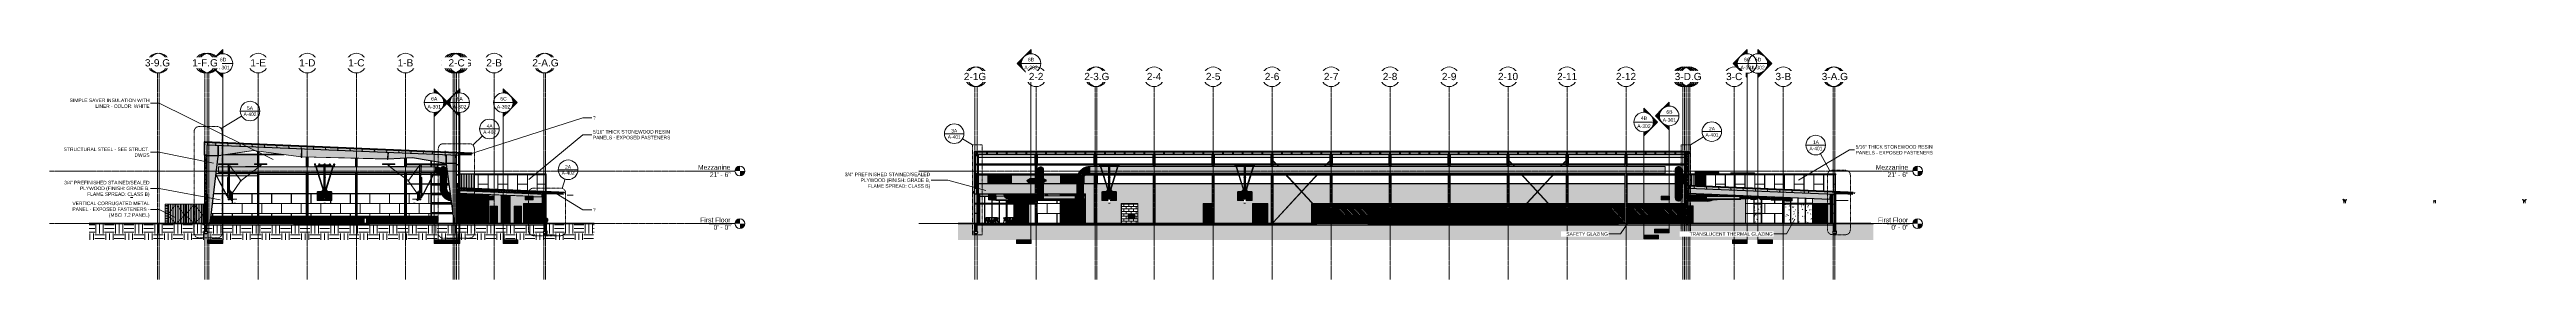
# Model space of a CAD drawing. Header units: inches. Extents: x 21380 to 98133, y -290 to 853.
# Drawn here: x 30717 to 42873, y -273 to 853 of the extents above; entities that cross this region are included whole.
import ezdxf

# ---------------------------------------------------------------- set-up
doc = ezdxf.new("R2010")
doc.units = ezdxf.units.IN
doc.header["$MEASUREMENT"] = 0
for name, pattern in [('Dash 1_16_', [0.125, 0.0625, -0.0625]), ('Dash Dot 3_16_', [0.3125, 0.1875, -0.0625, 0, -0.0625]), ('Grid Line 1_2_', [0.875, 0.5, -0.125, 0.125, -0.125]), ('Hidden 1_8_', [0.1875, 0.125, -0.0625])]:
    doc.linetypes.add(name, pattern=pattern)
for name, color, linetype, lineweight in [('A-ANNO-IDEN', 131, 'Continuous', 9), ('A-ANNO-SYMB', 150, 'Continuous', 9), ('A-CLNG', 13, 'Continuous', 9), ('A-CLNG-PATT', 13, 'Continuous', 25), ('A-DETL', 90, 'Continuous', 9), ('A-DOOR', 31, 'Continuous', 9), ('A-DOOR-FRAM', 31, 'Continuous', 9), ('A-FLOR', 192, 'Continuous', 9), ('A-FLOR-HRAL', 11, 'Continuous', 9), ('A-FLOR-LEVL', 51, 'Continuous', 9), ('A-FLOR-MCUT', 51, 'Continuous', 9), ('A-FLOR-PATT', 8, 'Continuous', 25), ('A-GLAZ-CURT', 52, 'Continuous', 9), ('A-GLAZ-CWMG', 51, 'Continuous', 9), ('A-ROOF', 132, 'Continuous', 9), ('A-ROOF-OTLN', 132, 'Continuous', 9), ('A-ROOF-PATT', 132, 'Continuous', 9), ('A-WALL', 113, 'Continuous', 9), ('A-WALL-PATT', 111, 'Continuous', 25), ('C-TOPO', 7, 'Continuous', 9), ('EOP-PR', 4, 'Continuous', 9), ('G-ANNO-SYMB', 111, 'Continuous', 9), ('I-FURN', 30, 'Continuous', 9), ('I-WALL', 2, 'Continuous', 9), ('L-SITE-WALL', 31, 'Continuous', 9), ('M-EQPM', 50, 'Continuous', 9), ('M-HVAC-DUCT', 70, 'Continuous', 9), ('M-HVAC-DUCT-ANNO', 70, 'Continuous', 9), ('P-SANR-FIXT', 6, 'Continuous', 9), ('Q-CASE', 31, 'Continuous', 9), ('Q-SPCQ', 91, 'Continuous', 9), ('S-BEAM', 12, 'Continuous', 9), ('S-COLS', 52, 'Continuous', 9), ('S-FNDN', 32, 'Continuous', 9), ('S-GRID', 1, 'Continuous', 9), ('S-GRID-IDEN', 1, 'Continuous', 9)]:
    doc.layers.add(name, color=color, linetype=linetype, lineweight=lineweight)
doc.styles.add('Arial', font='arial.ttf', dxfattribs={"height": 23.60479})
doc.styles.add('Arial_1', font='arial.ttf', dxfattribs={"height": 35.407186})
doc.styles.add('Arial_2', font='arial.ttf', dxfattribs={"height": 17.703593})
doc.styles.add('Century Gothic', font='GOTHIC.TTF', dxfattribs={"height": 17.245342})
pattern_1 = [(50, (22011.01, 102), (55.0854, -4.8198), [5.76, -63.36]), (355, (22011.01, 102), (-10.6557, 57.7685), [4.608, -50.688]), (100.451, (22015.6, 101.6), (44.4295, 52.9487), [4.895, -53.848]), (46.184, (22011.01, 117.36), (81.9644, -12.712), [8.64, -95.04]), (96.636, (22017.84, 116.3), (71.7815, 74.8124), [7.343, -80.772]), (351.184, (22011.01, 117.36), (71.782, 74.8124), [6.912, -76.032]), (21, (22018.69, 113.52), (45.842, -30.9215), [5.76, -63.36]), (326, (22018.69, 113.52), (18.687, 55.6915), [4.608, -50.688]), (71.451, (22022.51, 110.943), (64.529, 24.77), [4.895, -53.848]), (37.5, (22011.012, 102), (0.9339, 25.5668), [2.534, -47.539, 2.534, -48.922, -50.88]), (37.5, (22011.012, 102), (0.9339, 25.5668), [-101.53, 2.534, -48.346]), (7.5, (22011.012, 102), (20.204, 30.2913), [2.534, -26.803, 2.534, -46.387, -19.392]), (7.5, (22011.012, 102), (20.204, 30.2913), [-78.259, 2.534, -16.858]), (327.5, (21993.885, 102), (40.9978, -1.7324), [2.534, -16.666, 2.534, -57.37, -79.488]), (327.5, (21993.885, 102), (40.9978, -1.7324), [-79.104, 2.534, -76.954]), (317.5, (21986.205, 102), (44.7889, 7.6878), [2.534, -22.426, 2.534, -37.248, -56.448]), (317.5, (21986.205, 102), (44.7889, 7.6878), [-64.742, 2.534, -53.914])]
pattern_2 = [(161.57, (22011.972, 102.96), (-7.6802237, -0.0009796), [0, -54.643, 6.067, 0]), (18.43, (22010.052, 102.96), (-7.6802237, 0.0009796), [0, -54.643, 6.067, 0]), (108.43, (22011.972, 102.96), (3.8382953, -19.2013653), [18.211, -42.499]), (71.57, (22010.052, 102.96), (3.8382953, 19.2013653), [18.211, -42.499])]
pattern_3 = [(45, (22011.012, 102), (-19.007, 19.007), []), (45, (22011.012, 130.8), (-19.007, 19.007), [])]
pattern_4 = [(0, (22011.012, 102), (0, 24), []), (90, (22011.012, 102), (-24, 1e-15), [])]
pattern_5 = [(0, (22785.02, 0.75), (-193, 193), [48, -145]), (90, (22785.02, 0.75), (-193, 1e-14), [96.25, -96.75]), (180, (22833.02, 97), (-193, 193), [48, -145]), (90, (22833.02, 0.75), (-193, 1e-14), [96.25, -96.75]), (180, (22833.02, 97.25), (-193, 193), [48, -145]), (90, (22833.02, 97.25), (-193, 1e-14), [96.25, -96.75]), (0, (22785.02, 193.5), (-193, 193), [48, -145]), (90, (22785.02, 97.25), (-193, 1e-14), [96.25, -96.75]), (0, (22833.27, 48.75), (-193, 193), [48, -145]), (90, (22833.27, 0.5), (-193, 1e-14), [48.25, -144.75]), (90, (22881.27, 0.5), (-193, 1e-14), [48.25, -144.75]), (0, (22833.27, 145.25), (-193, 193), [48, -145]), (90, (22833.27, 49), (-193, 1e-14), [96.25, -96.75]), (180, (22881.27, 49), (-193, 193), [48, -145]), (90, (22881.27, 49), (-193, 1e-14), [96.25, -96.75]), (90, (22833.27, 145.5), (-193, 1e-14), [48, -145]), (180, (22881.27, 145.5), (-193, 193), [48, -145]), (90, (22881.27, 145.5), (-193, 1e-14), [48, -145]), (0, (22881.52, 0.75), (-193, 193), [48, -145]), (90, (22881.52, 0.75), (-193, 1e-14), [96.25, -96.75]), (180, (22929.52, 97), (-193, 193), [48, -145]), (90, (22929.52, 0.75), (-193, 1e-14), [96.25, -96.75]), (180, (22929.52, 97.25), (-193, 193), [48, -145]), (90, (22929.52, 97.25), (-193, 1e-14), [96.25, -96.75]), (180, (22929.52, 193.5), (-193, 193), [48, -145]), (90, (22881.52, 97.25), (-193, 1e-14), [96.25, -96.75]), (0, (22929.77, 48.75), (-193, 193), [48, -145]), (90, (22929.77, 0.5), (-193, 1e-14), [48.25, -144.75]), (90, (22977.77, 0.5), (-193, 1e-14), [48.25, -144.75]), (0, (22929.77, 145.25), (-193, 193), [48, -145]), (90, (22929.77, 49), (-193, 1e-14), [96.25, -96.75]), (180, (22977.77, 49), (-193, 193), [48, -145]), (90, (22977.77, 49), (-193, 1e-14), [96.25, -96.75]), (90, (22929.77, 145.5), (-193, 1e-14), [48, -145]), (180, (22977.77, 145.5), (-193, 193), [48, -145]), (90, (22977.77, 145.5), (-193, 1e-14), [48, -145])]
pattern_6 = [(180, (21214.803, 337.75), (-1e-15, -8), [])]
pattern_7 = [(50, (-87574.236, 98.42), (55.0854, -4.819842), [5.76, -63.36]), (355, (-87574.236, 98.42), (-10.65569, 57.76853), [4.608, -50.688]), (100.451, (-87569.645, 98.02), (44.429468, 52.94866), [4.895, -53.848]), (46.184, (-87574.236, 113.78), (81.96444, -12.71212), [8.64, -95.04]), (96.636, (-87567.406, 112.72), (71.7815, 74.81238), [7.343, -80.772]), (351.184, (-87574.24, 113.78), (71.78195, 74.81243), [6.912, -76.032]), (21, (-87566.556, 109.94), (45.84207, -30.92146), [5.76, -63.36]), (326, (-87566.556, 109.94), (18.687064, 55.691476), [4.608, -50.688]), (71.451, (-87562.736, 107.363), (64.52891, 24.77011), [4.895, -53.848]), (37.5, (-87574.236, 98.42), (0.9338946, 25.566816), [2.534, -47.539, 2.534, -48.922, -50.88]), (37.5, (-87574.236, 98.42), (0.9338946, 25.566816), [-101.53, 2.534, -48.346]), (7.5, (-87574.236, 98.42), (20.20404, 30.291303), [2.534, -26.803, 2.534, -46.387, -19.392]), (7.5, (-87574.236, 98.42), (20.20404, 30.291303), [-78.259, 2.534, -16.858]), (327.5, (-87591.362, 98.42), (40.9977845, -1.7324026), [2.534, -16.666, 2.534, -57.37, -79.488]), (327.5, (-87591.362, 98.42), (40.9977845, -1.7324026), [-79.104, 2.534, -76.954]), (317.5, (-87599.042, 98.42), (44.788883, 7.687839), [2.534, -22.426, 2.534, -37.248, -56.448]), (317.5, (-87599.042, 98.42), (44.788883, 7.687839), [-64.742, 2.534, -53.914])]
pattern_8 = [(90, (-86459.68, -1108), (-193, -193), [48, -145]), (180, (-86459.68, -1108), (-2e-14, -193), [96.25, -96.75]), (270, (-86555.93, -1060), (-193, -193), [48, -145]), (180, (-86459.68, -1060), (-2e-14, -193), [96.25, -96.75]), (270, (-86556.18, -1060), (-193, -193), [48, -145]), (180, (-86556.18, -1060), (-2e-14, -193), [96.25, -96.75]), (90, (-86652.43, -1108), (-193, -193), [48, -145]), (180, (-86556.18, -1108), (-2e-14, -193), [96.25, -96.75]), (90, (-86507.68, -1059.75), (-193, -193), [48, -145]), (180, (-86459.43, -1059.75), (-2e-14, -193), [48.25, -144.75]), (180, (-86459.43, -1011.75), (-2e-14, -193), [48.25, -144.75]), (90, (-86604.18, -1059.75), (-193, -193), [48, -145]), (180, (-86507.93, -1059.75), (-2e-14, -193), [96.25, -96.75]), (270, (-86507.93, -1011.75), (-193, -193), [48, -145]), (180, (-86507.93, -1011.75), (-2e-14, -193), [96.25, -96.75]), (180, (-86604.43, -1059.75), (-2e-14, -193), [48, -145]), (270, (-86604.43, -1011.75), (-193, -193), [48, -145]), (180, (-86604.43, -1011.75), (-2e-14, -193), [48, -145]), (90, (-86459.68, -1011.5), (-193, -193), [48, -145]), (180, (-86459.68, -1011.5), (-2e-14, -193), [96.25, -96.75]), (270, (-86555.93, -963.5), (-193, -193), [48, -145]), (180, (-86459.68, -963.5), (-2e-14, -193), [96.25, -96.75]), (270, (-86556.18, -963.5), (-193, -193), [48, -145]), (180, (-86556.18, -963.5), (-2e-14, -193), [96.25, -96.75]), (270, (-86652.43, -963.5), (-193, -193), [48, -145]), (180, (-86556.18, -1011.5), (-2e-14, -193), [96.25, -96.75]), (90, (-86507.68, -963.25), (-193, -193), [48, -145]), (180, (-86459.43, -963.25), (-2e-14, -193), [48.25, -144.75]), (180, (-86459.43, -915.25), (-2e-14, -193), [48.25, -144.75]), (90, (-86604.18, -963.25), (-193, -193), [48, -145]), (180, (-86507.93, -963.25), (-2e-14, -193), [96.25, -96.75]), (270, (-86507.93, -915.25), (-193, -193), [48, -145]), (180, (-86507.93, -915.25), (-2e-14, -193), [96.25, -96.75]), (180, (-86604.43, -963.25), (-2e-14, -193), [48, -145]), (270, (-86604.43, -915.25), (-193, -193), [48, -145]), (180, (-86604.43, -915.25), (-2e-14, -193), [48, -145])]
pattern_9 = [(161.57, (-87573.276, 99.38), (-7.680223697, -0.000979594), [0, -54.643, 6.067, 0]), (18.43, (-87575.196, 99.38), (-7.680223697, 0.000979594), [0, -54.643, 6.067, 0]), (108.43, (-87573.276, 99.38), (3.838295293, -19.201365322), [18.211, -42.499]), (71.57, (-87575.196, 99.38), (3.838295293, 19.201365322), [18.211, -42.499])]
pattern_10 = [(0, (-83613.53, 145.5), (-193, 193), [48, -145]), (90, (-83613.53, 145.5), (-193, 1e-14), [96.25, -96.75]), (180, (-83565.53, 241.75), (-193, 193), [48, -145]), (90, (-83565.53, 145.5), (-193, 1e-14), [96.25, -96.75]), (180, (-83565.53, 242), (-193, 193), [48, -145]), (90, (-83565.53, 242), (-193, 1e-14), [96.25, -96.75]), (0, (-83613.53, 338.25), (-193, 193), [48, -145]), (90, (-83613.53, 242), (-193, 1e-14), [96.25, -96.75]), (0, (-83565.28, 193.5), (-193, 193), [48, -145]), (90, (-83565.28, 145.25), (-193, 1e-14), [48.25, -144.75]), (90, (-83517.28, 145.25), (-193, 1e-14), [48.25, -144.75]), (0, (-83565.28, 290), (-193, 193), [48, -145]), (90, (-83565.28, 193.75), (-193, 1e-14), [96.25, -96.75]), (180, (-83517.28, 193.75), (-193, 193), [48, -145]), (90, (-83517.28, 193.75), (-193, 1e-14), [96.25, -96.75]), (90, (-83565.28, 290.25), (-193, 1e-14), [48, -145]), (180, (-83517.28, 290.25), (-193, 193), [48, -145]), (90, (-83517.28, 290.25), (-193, 1e-14), [48, -145]), (0, (-83517.03, 145.5), (-193, 193), [48, -145]), (90, (-83517.03, 145.5), (-193, 1e-14), [96.25, -96.75]), (180, (-83469.03, 241.75), (-193, 193), [48, -145]), (90, (-83469.03, 145.5), (-193, 1e-14), [96.25, -96.75]), (180, (-83469.03, 242), (-193, 193), [48, -145]), (90, (-83469.03, 242), (-193, 1e-14), [96.25, -96.75]), (180, (-83469.03, 338.25), (-193, 193), [48, -145]), (90, (-83517.03, 242), (-193, 1e-14), [96.25, -96.75]), (0, (-83468.78, 193.5), (-193, 193), [48, -145]), (90, (-83468.78, 145.25), (-193, 1e-14), [48.25, -144.75]), (90, (-83420.78, 145.25), (-193, 1e-14), [48.25, -144.75]), (0, (-83468.78, 290), (-193, 193), [48, -145]), (90, (-83468.78, 193.75), (-193, 1e-14), [96.25, -96.75]), (180, (-83420.78, 193.75), (-193, 193), [48, -145]), (90, (-83420.78, 193.75), (-193, 1e-14), [96.25, -96.75]), (90, (-83468.78, 290.25), (-193, 1e-14), [48, -145]), (180, (-83420.78, 290.25), (-193, 193), [48, -145]), (90, (-83420.78, 290.25), (-193, 1e-14), [48, -145])]
pattern_11 = [(45, (-87574.236, 98.42), (-19.00703, 19.00703), []), (45, (-87574.236, 127.22), (-19.00703, 19.00703), [])]
pattern_12 = [(0, (-87574.236, 98.42), (61.44, 15.36), [2.534, -43.546, 2.534, -43.546, -245.76]), (0, (-87574.236, 98.42), (61.44, 15.36), [-92.16, 2.534, -89.626, 2.534, -43.546, -107.52]), (0, (-87574.236, 98.42), (61.44, 15.36), [-230.4, 2.534, -28.186, 2.534, -74.266]), (120, (-87551.196, 106.1), (-44.0221502, 45.5286008), [2.534, -43.546, 2.534, -43.546, -245.76]), (120, (-87551.196, 106.1), (-44.0221502, 45.5286008), [-92.16, 2.534, -89.626, 2.534, -43.546, -107.52]), (120, (-87551.196, 106.1), (-44.0221502, 45.5286008), [-230.4, 2.534, -28.186, 2.534, -74.266]), (240, (-87543.516, 136.82), (-17.4178498, -60.8886008), [2.534, -43.546, 2.534, -43.546, -245.76]), (240, (-87543.516, 136.82), (-17.4178498, -60.8886008), [-92.16, 2.534, -89.626, 2.534, -43.546, -107.52]), (240, (-87543.516, 136.82), (-17.4178498, -60.8886008), [-230.4, 2.534, -28.186, 2.534, -74.266])]
pattern_13 = [(0, (-87574.236, 98.42), (0, 24), []), (90, (-87574.236, 98.42), (-24, 1e-15), [])]

msp = doc.modelspace()

# ---------------------------------------------------------------- texts
at = {"layer": 'A-ANNO-SYMB', "char_height": 17.2, "attachment_point": 2, "line_spacing_factor": 0.984117, "style": 'Century Gothic'}
for s, insert, width in [('A-402', (31701, 545), 77.76), ('5A', (31701, 575), 36.94), ('4A', (32877, 487), 36.94), ('A-402', (32877, 457), 77.76), ('A-401', (35157, 433), 77.76), ('3A', (35157, 464), 36.94), ('A-401', (38876, 444), 77.76), ('2A', (38876, 474), 36.94), ('A-401', (39386, 377), 77.76), ('1A', (39386, 408), 36.94), ('A-402', (33262, 257), 77.76), ('2A', (33262, 287), 36.94)]:
    msp.add_mtext(s, dxfattribs=dict(at, insert=insert, width=width))
at = {"layer": 'G-ANNO-SYMB', "char_height": 17.7, "attachment_point": 2, "line_spacing_factor": 0.938532, "style": 'Arial_2'}
for s, insert, width in [('A-301', (39049, 774), 78.62), ('6C', (39049, 813), 37.58), ('A-302', (39102, 774), 78.62), ('6D', (39102, 813), 37.58), ('6A', (32605, 621), 36.07), ('6A', (32730, 621), 36.07), ('6C', (32945, 621), 37.58), ('A-301', (32605, 582), 78.62), ('A-302', (32730, 582), 78.62), ('A-302', (32945, 582), 78.62), ('A-302', (38542, 487), 78.62), ('4B', (38542, 526), 36.07), ('A-301', (38667, 517), 78.62), ('6B', (38667, 556), 36.07)]:
    msp.add_mtext(s, dxfattribs=dict(at, insert=insert, width=width))

# ---------------------------------------------------------------- blocks, each defined once
blk = doc.blocks.new('Drinking_Fountain-Haws_Corporation-Wall_Mounted_1119 - 1119-355849-Building Section - North_South looking East _ Fitness Center')
at = {"layer": 'P-SANR-FIXT'}
h = blk.add_hatch(color=254, dxfattribs=at)
h.paths.add_polyline_path([(22585, 23), (22617, 23), (22617, 40), (22585, 40), (22585, 30)], flags=0)
h.paths.add_polyline_path([(22605, 30), (22605, 31), (22605, 30)], flags=0)
h.paths.add_polyline_path([(22606, 30), (22606, 31), (22605, 30), (22606, 30)], flags=0)
h.paths.add_polyline_path([(22606, 24), (22603, 24), (22603, 30), (22605, 30), (22605, 31), (22604, 31), (22604, 31), (22604, 32), (22605, 32), (22605, 32), (22605, 32), (22606, 32), (22606, 32), (22606, 31), (22606, 30), (22606, 30), (22615, 30), (22615, 24), (22608, 24)], flags=0)
h.paths.add_polyline_path([(22589, 36), (22589, 36), (22589, 36)], flags=0)
h.paths.add_polyline_path([(22590, 36), (22590, 36), (22589, 36), (22590, 36)], flags=0)
h.paths.add_polyline_path([(22587, 30), (22587, 36), (22589, 36), (22589, 36), (22588, 36), (22588, 36), (22588, 37), (22589, 38), (22589, 38), (22589, 38), (22590, 38), (22590, 38), (22590, 36), (22590, 36), (22590, 36), (22599, 36), (22599, 30), (22587, 30)], flags=0)
h.paths.add_polyline_path([(22605, 30), (22605, 31), (22605, 31), (22605, 31)], flags=0)
h.paths.add_polyline_path([(22605, 30), (22605, 30), (22605, 31), (22605, 31)], flags=0)
h.paths.add_polyline_path([(22605, 30), (22605, 30), (22605, 31)], flags=0)
h.paths.add_polyline_path([(22589, 36), (22589, 36), (22589, 36), (22589, 36)], flags=0)
h.paths.add_polyline_path([(22589, 36), (22589, 36), (22589, 36), (22589, 36)], flags=0)
h.paths.add_polyline_path([(22589, 36), (22589, 36), (22589, 36)], flags=0)
for color, points in [(254, [(22587, 30), (22590, 30), (22590, 36), (22587, 36)]), (50, [(22590, 36), (22590, 38), (22590, 38), (22589, 38), (22589, 38), (22589, 38), (22588, 37), (22588, 37), (22588, 36), (22590, 36)]), (50, [(22593, 32), (22593, 33), (22592, 33), (22592, 32), (22592, 32)]), (50, [(22593, 32), (22593, 32), (22594, 33), (22593, 33), (22593, 33), (22593, 32)]), (254, [(22596, 30), (22599, 30), (22599, 36), (22596, 36), (22596, 32)]), (254, [(22606, 24), (22606, 30), (22603, 30), (22603, 24), (22605, 24)]), (50, [(22609, 26), (22609, 28), (22608, 27), (22608, 27), (22608, 26)]), (50, [(22609, 26), (22609, 26), (22610, 27), (22609, 27), (22609, 28), (22609, 27)]), (254, [(22612, 24), (22615, 24), (22615, 30), (22612, 30), (22612, 28)])]:
    blk.add_hatch(color=color, dxfattribs=at).paths.add_polyline_path(points, flags=0)
h = blk.add_hatch(color=50, dxfattribs=at)
h.paths.add_polyline_path([(22590, 36), (22590, 36), (22590, 36)], flags=0)
h.paths.add_polyline_path([(22589, 36), (22589, 36), (22590, 36), (22589, 36)], flags=0)
h.paths.add_polyline_path([(22589, 36), (22588, 36), (22589, 36)], flags=0)
h.paths.add_polyline_path([(22589, 36), (22589, 36), (22589, 36)], flags=0)
h.paths.add_polyline_path([(22589, 36), (22589, 36), (22589, 36)], flags=0)
h.paths.add_polyline_path([(22589, 36), (22589, 36), (22589, 36)], flags=0)
h = blk.add_hatch(color=50, dxfattribs=at)
h.paths.add_polyline_path([(22589, 36), (22589, 36), (22589, 36)], flags=0)
h.paths.add_polyline_path([(22589, 36), (22590, 36), (22590, 36), (22589, 36), (22589, 36), (22589, 36)], flags=0)
h = blk.add_hatch(color=254, dxfattribs=at)
h.paths.add_polyline_path([(22596, 30), (22596, 36), (22590, 36), (22590, 30), (22594, 30)], flags=0)
h.paths.add_polyline_path([(22594, 32), (22594, 32), (22594, 32), (22594, 32), (22594, 32), (22594, 32)], flags=0)
h.paths.add_polyline_path([(22593, 32), (22593, 32), (22594, 32), (22594, 32), (22593, 32), (22593, 32)], flags=0)
h.paths.add_polyline_path([(22593, 32), (22592, 32), (22592, 32), (22593, 32), (22593, 32)], flags=0)
h.paths.add_polyline_path([(22593, 32), (22592, 32), (22592, 33), (22592, 33), (22593, 33), (22593, 33), (22594, 32), (22593, 32), (22593, 32)], flags=0)
h.paths.add_polyline_path([(22592, 32), (22592, 32), (22592, 32), (22592, 32), (22592, 32)], flags=0)
h.paths.add_polyline_path([(22594, 33), (22594, 33), (22594, 33), (22594, 33), (22594, 33)], flags=0)
h.paths.add_polyline_path([(22592, 33), (22592, 33), (22592, 33), (22592, 33), (22592, 33)], flags=0)
h.paths.add_polyline_path([(22593, 33), (22593, 33), (22593, 33), (22594, 33), (22593, 33)], flags=0)
h.paths.add_polyline_path([(22592, 33), (22592, 33), (22592, 33), (22593, 33), (22593, 33), (22592, 33)], flags=0)
h = blk.add_hatch(color=50, dxfattribs=at)
h.paths.add_polyline_path([(22593, 32), (22593, 32), (22592, 32), (22592, 32), (22593, 32)], flags=0)
h.paths.add_polyline_path([(22592, 32), (22592, 32), (22592, 32), (22592, 32), (22592, 32)], flags=0)
h.paths.add_polyline_path([(22592, 33), (22593, 33), (22593, 33), (22593, 33), (22592, 33)], flags=0)
h.paths.add_polyline_path([(22592, 33), (22592, 33), (22592, 33), (22592, 33)], flags=0)
h = blk.add_hatch(color=50, dxfattribs=at)
h.paths.add_polyline_path([(22593, 32), (22594, 32), (22594, 32), (22593, 32), (22593, 32)], flags=0)
h.paths.add_polyline_path([(22594, 32), (22594, 32), (22594, 32), (22594, 32), (22594, 32)], flags=0)
h.paths.add_polyline_path([(22594, 33), (22594, 33), (22594, 33), (22594, 33), (22594, 33)], flags=0)
h.paths.add_polyline_path([(22593, 33), (22593, 33), (22593, 33), (22593, 33), (22593, 33)], flags=0)
h = blk.add_hatch(color=50, dxfattribs=at)
h.paths.add_polyline_path([(22606, 31), (22606, 31), (22606, 31), (22606, 31)], flags=0)
h.paths.add_polyline_path([(22606, 31), (22606, 32), (22606, 32), (22605, 32), (22605, 32), (22604, 32), (22604, 32), (22604, 31), (22606, 31)], flags=0)
h = blk.add_hatch(color=50, dxfattribs=at)
h.paths.add_polyline_path([(22606, 31), (22606, 30), (22606, 31)], flags=0)
h.paths.add_polyline_path([(22605, 31), (22605, 30), (22606, 31), (22605, 31)], flags=0)
h.paths.add_polyline_path([(22605, 31), (22605, 30), (22605, 31), (22605, 31)], flags=0)
h.paths.add_polyline_path([(22605, 31), (22604, 31), (22605, 31)], flags=0)
h.paths.add_polyline_path([(22605, 31), (22605, 31), (22605, 30)], flags=0)
h.paths.add_polyline_path([(22605, 30), (22605, 31), (22605, 31)], flags=0)
h = blk.add_hatch(color=50, dxfattribs=at)
h.paths.add_polyline_path([(22605, 30), (22605, 30), (22605, 30)], flags=0)
h.paths.add_polyline_path([(22605, 30), (22606, 30), (22606, 30), (22605, 30), (22605, 30), (22605, 30)], flags=0)
h = blk.add_hatch(color=254, dxfattribs=at)
h.paths.add_polyline_path([(22606, 24), (22612, 24), (22612, 30), (22606, 30), (22606, 28)], flags=0)
h.paths.add_polyline_path([(22610, 28), (22609, 28), (22609, 28), (22609, 28), (22610, 28), (22610, 28)], flags=0)
h.paths.add_polyline_path([(22610, 27), (22610, 27), (22610, 27), (22610, 27), (22610, 27)], flags=0)
h.paths.add_polyline_path([(22610, 26), (22610, 27), (22610, 27), (22610, 27), (22610, 27), (22610, 26)], flags=0)
h.paths.add_polyline_path([(22609, 26), (22609, 26), (22610, 26), (22610, 26), (22609, 26), (22609, 26)], flags=0)
h.paths.add_polyline_path([(22609, 26), (22608, 26), (22608, 26), (22609, 26), (22609, 26)], flags=0)
h.paths.add_polyline_path([(22609, 26), (22608, 26), (22608, 27), (22609, 28), (22609, 28), (22609, 27), (22610, 27), (22609, 26), (22609, 26)], flags=0)
h.paths.add_polyline_path([(22608, 26), (22608, 27), (22608, 27), (22608, 27), (22608, 26)], flags=0)
h.paths.add_polyline_path([(22608, 27), (22608, 27), (22608, 27), (22608, 27), (22608, 27)], flags=0)
h.paths.add_polyline_path([(22608, 27), (22608, 28), (22609, 28), (22609, 28), (22609, 28), (22608, 27)], flags=0)
h = blk.add_hatch(color=50, dxfattribs=at)
h.paths.add_polyline_path([(22609, 26), (22609, 26), (22608, 26), (22608, 26), (22608, 26), (22609, 26)], flags=0)
h.paths.add_polyline_path([(22608, 28), (22609, 28), (22609, 28), (22609, 28), (22608, 28), (22608, 28)], flags=0)
h.paths.add_polyline_path([(22608, 27), (22608, 27), (22608, 28), (22608, 27)], flags=0)
h.paths.add_polyline_path([(22608, 26), (22608, 27), (22608, 27), (22608, 27), (22608, 27)], flags=0)
h = blk.add_hatch(color=50, dxfattribs=at)
h.paths.add_polyline_path([(22609, 26), (22610, 26), (22610, 26), (22609, 26), (22609, 26)], flags=0)
h.paths.add_polyline_path([(22610, 28), (22609, 28), (22609, 28), (22609, 28), (22609, 27)], flags=0)
h.paths.add_polyline_path([(22610, 27), (22610, 27), (22610, 27), (22610, 27), (22610, 27)], flags=0)
h.paths.add_polyline_path([(22610, 26), (22610, 27), (22610, 27), (22610, 27), (22610, 26)], flags=0)
at = {"layer": 'P-SANR-FIXT', "color": 7}
for p, q in [((22617, 40), (22585, 40)), ((22585, 40), (22585, 23)), ((22585, 23), (22617, 23)), ((22587, 36), (22587, 30)), ((22587, 36), (22590, 36)), ((22590, 30), (22587, 30)), ((22588, 36), (22588, 36)), ((22590, 36), (22596, 36)), ((22596, 30), (22590, 30)), ((22596, 36), (22599, 36)), ((22599, 30), (22596, 30)), ((22599, 30), (22599, 36)), ((22603, 30), (22603, 24)), ((22603, 30), (22606, 30)), ((22606, 24), (22603, 24)), ((22606, 32), (22606, 32)), ((22606, 30), (22612, 30)), ((22612, 24), (22606, 24)), ((22612, 30), (22615, 30)), ((22615, 24), (22612, 24)), ((22615, 24), (22615, 30)), ((22617, 23), (22617, 40))]:
    blk.add_line(p, q, dxfattribs=at)
at = {"layer": 'P-SANR-FIXT', "color": 55}
for p, q in [((22588, 37), (22588, 36)), ((22588, 36), (22588, 36)), ((22588, 36), (22588, 36)), ((22588, 36), (22589, 36)), ((22590, 36), (22588, 36)), ((22590, 36), (22588, 36)), ((22590, 37), (22590, 38)), ((22590, 36), (22590, 37)), ((22590, 36), (22590, 36)), ((22590, 36), (22590, 36)), ((22590, 36), (22590, 36)), ((22590, 36), (22590, 36)), ((22604, 31), (22604, 30)), ((22604, 31), (22604, 31)), ((22606, 31), (22604, 31)), ((22604, 30), (22604, 30)), ((22604, 30), (22605, 30)), ((22606, 30), (22604, 30)), ((22606, 32), (22606, 31)), ((22606, 31), (22606, 32)), ((22606, 30), (22606, 31)), ((22606, 31), (22606, 31)), ((22606, 31), (22606, 31)), ((22606, 30), (22606, 30)), ((22606, 30), (22606, 30))]:
    blk.add_line(p, q, dxfattribs=at)
at = {"layer": 'P-SANR-FIXT', "color": 7, "flags": 128}
for points in [[(22592, 34), (22592, 34), (22592, 34)], [(22592, 31), (22592, 31), (22592, 31), (22592, 31)], [(22592, 31), (22592, 31), (22592, 31), (22592, 31)], [(22594, 34), (22594, 34), (22594, 34)], [(22594, 31), (22594, 31), (22594, 31), (22594, 31)], [(22594, 31), (22594, 31), (22594, 31)], [(22608, 28), (22608, 28), (22608, 28)], [(22608, 25), (22608, 25), (22608, 25), (22608, 25)], [(22608, 25), (22608, 25), (22608, 25), (22608, 25)], [(22610, 28), (22610, 28), (22610, 28)], [(22610, 25), (22610, 25), (22610, 25), (22610, 25)], [(22610, 25), (22610, 25), (22610, 25)]]:
    blk.add_lwpolyline(points, dxfattribs=at)
at = {"layer": 'P-SANR-FIXT', "color": 55, "flags": 128}
for points in [[(22593, 33), (22593, 33), (22593, 33), (22593, 33), (22593, 33), (22593, 33), (22593, 33), (22593, 33), (22593, 33), (22593, 33), (22593, 33), (22593, 33), (22593, 33), (22592, 33), (22592, 33), (22592, 33), (22592, 33), (22592, 33), (22592, 33), (22592, 33), (22592, 33), (22592, 33), (22592, 33), (22592, 33), (22592, 33), (22592, 33), (22592, 33), (22592, 33), (22592, 33), (22592, 33), (22592, 33), (22592, 33), (22592, 33), (22592, 33), (22592, 33), (22592, 33), (22592, 33), (22592, 33), (22592, 33), (22592, 33), (22592, 32), (22592, 32), (22592, 32), (22592, 32), (22592, 32), (22592, 32), (22592, 32), (22592, 32), (22592, 32), (22592, 32), (22592, 32), (22592, 32), (22592, 32), (22592, 32), (22592, 32), (22592, 32), (22592, 32), (22592, 32), (22592, 32), (22592, 32), (22592, 32), (22592, 32), (22592, 32), (22592, 32), (22592, 32), (22592, 32), (22592, 32), (22593, 32), (22593, 32), (22593, 32), (22593, 32), (22593, 32), (22593, 32), (22593, 32), (22593, 32), (22593, 32), (22593, 32), (22593, 32), (22593, 32), (22593, 32)], [(22593, 33), (22593, 33), (22593, 33), (22593, 33), (22593, 33), (22593, 33), (22593, 33), (22593, 33), (22593, 33), (22593, 33), (22593, 33), (22593, 33), (22593, 33), (22593, 33), (22593, 33), (22593, 33), (22593, 33), (22592, 33), (22592, 33), (22592, 33), (22592, 33), (22592, 33), (22592, 33), (22592, 33), (22592, 33), (22592, 33), (22592, 33), (22592, 33), (22592, 33), (22592, 33), (22592, 33), (22592, 33), (22592, 33), (22592, 33), (22592, 33), (22592, 33), (22592, 33), (22592, 33), (22592, 33), (22592, 33), (22592, 32), (22592, 32), (22592, 32), (22592, 32), (22592, 32), (22592, 32), (22592, 32), (22592, 32), (22592, 32), (22592, 32), (22592, 32), (22592, 32), (22592, 32), (22592, 32), (22592, 32), (22592, 32), (22592, 32), (22592, 32), (22592, 32), (22592, 32), (22592, 32), (22592, 32), (22592, 32), (22593, 32), (22593, 32), (22593, 32), (22593, 32), (22593, 32), (22593, 32), (22593, 32), (22593, 32), (22593, 32), (22593, 32), (22593, 32), (22593, 32), (22593, 32), (22593, 32), (22593, 32), (22593, 32), (22593, 32)], [(22593, 32), (22593, 32), (22593, 32), (22593, 32), (22593, 32), (22593, 32), (22593, 32), (22593, 32), (22593, 32), (22593, 32), (22593, 32), (22593, 32), (22593, 32), (22593, 32), (22593, 32), (22594, 32), (22594, 32), (22594, 32), (22594, 32), (22594, 32), (22594, 32), (22594, 32), (22594, 32), (22594, 32), (22594, 32), (22594, 32), (22594, 32), (22594, 32), (22594, 32), (22594, 32), (22594, 32), (22594, 32), (22594, 32), (22594, 32), (22594, 32), (22594, 32), (22594, 32), (22594, 32), (22594, 32), (22594, 32), (22594, 33), (22594, 33), (22594, 33), (22594, 33), (22594, 33), (22594, 33), (22594, 33), (22594, 33), (22594, 33), (22594, 33), (22594, 33), (22594, 33), (22594, 33), (22594, 33), (22594, 33), (22594, 33), (22594, 33), (22594, 33), (22594, 33), (22594, 33), (22594, 33), (22594, 33), (22594, 33), (22594, 33), (22594, 33), (22593, 33), (22593, 33), (22593, 33), (22593, 33), (22593, 33), (22593, 33), (22593, 33), (22593, 33), (22593, 33), (22593, 33), (22593, 33), (22593, 33), (22593, 33), (22593, 33), (22593, 33)], [(22593, 32), (22593, 32), (22593, 32), (22593, 32), (22593, 32), (22593, 32), (22593, 32), (22593, 32), (22593, 32), (22593, 32), (22593, 32), (22593, 32), (22593, 32), (22593, 32), (22593, 32), (22593, 32), (22593, 32), (22593, 32), (22593, 32), (22593, 32), (22594, 32), (22594, 32), (22594, 32), (22594, 32), (22594, 32), (22594, 32), (22594, 32), (22594, 32), (22594, 32), (22594, 32), (22594, 32), (22594, 32), (22594, 32), (22594, 32), (22594, 32), (22594, 32), (22594, 32), (22594, 32), (22594, 32), (22594, 32)], [(22594, 32), (22594, 33), (22594, 33), (22594, 33), (22594, 33), (22594, 33), (22594, 33), (22594, 33), (22594, 33), (22594, 33), (22594, 33), (22594, 33), (22594, 33), (22594, 33), (22594, 33), (22594, 33), (22594, 33), (22594, 33), (22594, 33), (22594, 33), (22594, 33), (22593, 33), (22593, 33), (22593, 33), (22593, 33), (22593, 33), (22593, 33), (22593, 33), (22593, 33), (22593, 33), (22593, 33), (22593, 33), (22593, 33), (22593, 33), (22593, 33), (22593, 33), (22593, 33), (22593, 33), (22593, 33), (22593, 33), (22593, 33)], [(22609, 28), (22609, 28), (22609, 28), (22609, 28), (22609, 28), (22609, 28), (22609, 28), (22609, 28), (22609, 28), (22609, 28), (22609, 28), (22609, 28), (22609, 28), (22609, 28), (22609, 28), (22609, 28), (22609, 28), (22608, 28), (22608, 28), (22608, 28), (22608, 28), (22608, 27), (22608, 27), (22608, 27), (22608, 27), (22608, 27), (22608, 27), (22608, 27), (22608, 27), (22608, 27), (22608, 27), (22608, 27), (22608, 27), (22608, 27), (22608, 27), (22608, 27), (22608, 27), (22608, 27), (22608, 27), (22608, 27), (22608, 27), (22608, 27), (22608, 27), (22608, 27), (22608, 27), (22608, 27), (22608, 27), (22608, 27), (22608, 27), (22608, 27), (22608, 27), (22608, 27), (22608, 27), (22608, 27), (22608, 27), (22608, 27), (22608, 27), (22608, 26), (22608, 26), (22608, 26), (22608, 26), (22608, 26), (22608, 26), (22609, 26), (22609, 26), (22609, 26), (22609, 26), (22609, 26), (22609, 26), (22609, 26), (22609, 26), (22609, 26), (22609, 26), (22609, 26), (22609, 26), (22609, 26), (22609, 26), (22609, 26), (22609, 26), (22609, 26)], [(22609, 28), (22609, 28), (22609, 28), (22609, 28), (22609, 28), (22609, 28), (22609, 28), (22609, 28), (22609, 28), (22609, 28), (22609, 28), (22609, 28), (22609, 28), (22608, 28), (22608, 28), (22608, 28), (22608, 28), (22608, 28), (22608, 28), (22608, 28), (22608, 28), (22608, 28), (22608, 28), (22608, 28), (22608, 28), (22608, 28), (22608, 27), (22608, 27), (22608, 27), (22608, 27), (22608, 27), (22608, 27), (22608, 27), (22608, 27), (22608, 27), (22608, 27), (22608, 27), (22608, 27), (22608, 27), (22608, 27), (22608, 27), (22608, 27), (22608, 27), (22608, 27), (22608, 27), (22608, 27), (22608, 27), (22608, 27), (22608, 27), (22608, 27), (22608, 27), (22608, 27), (22608, 27), (22608, 26), (22608, 26), (22608, 26), (22608, 26), (22608, 26), (22608, 26), (22608, 26), (22608, 26), (22608, 26), (22608, 26), (22608, 26), (22608, 26), (22608, 26), (22608, 26), (22609, 26), (22609, 26), (22609, 26), (22609, 26), (22609, 26), (22609, 26), (22609, 26), (22609, 26), (22609, 26), (22609, 26), (22609, 26), (22609, 26), (22609, 26)], [(22609, 26), (22609, 26), (22609, 26), (22609, 26), (22609, 26), (22609, 26), (22609, 26), (22609, 26), (22609, 26), (22609, 26), (22609, 26), (22609, 26), (22609, 26), (22609, 26), (22609, 26), (22609, 26), (22609, 26), (22609, 26), (22609, 26), (22609, 26), (22610, 26), (22610, 26), (22610, 27), (22610, 27), (22610, 27), (22610, 27), (22610, 27), (22610, 27), (22610, 27), (22610, 27), (22610, 27), (22610, 27), (22610, 27), (22610, 27), (22610, 27), (22610, 27), (22610, 27), (22610, 27), (22610, 27), (22610, 27), (22610, 27), (22610, 27), (22610, 27), (22610, 27), (22610, 27), (22610, 27), (22610, 27), (22610, 27), (22610, 27), (22610, 27), (22610, 27), (22610, 27), (22610, 27), (22610, 27), (22610, 27), (22610, 27), (22610, 27), (22610, 27), (22610, 27), (22610, 28), (22609, 28), (22609, 28), (22609, 28), (22609, 28), (22609, 28), (22609, 28), (22609, 28), (22609, 28), (22609, 28), (22609, 28), (22609, 28), (22609, 28), (22609, 28), (22609, 28), (22609, 28), (22609, 28), (22609, 28), (22609, 28), (22609, 28), (22609, 28)], [(22609, 26), (22609, 26), (22609, 26), (22609, 26), (22609, 26), (22609, 26), (22609, 26), (22609, 26), (22609, 26), (22609, 26), (22609, 26), (22609, 26), (22609, 26), (22609, 26), (22609, 26), (22610, 26), (22610, 26), (22610, 26), (22610, 26), (22610, 26), (22610, 26), (22610, 26), (22610, 26), (22610, 26), (22610, 26), (22610, 26), (22610, 26), (22610, 27), (22610, 27), (22610, 27), (22610, 27), (22610, 27), (22610, 27), (22610, 27), (22610, 27), (22610, 27), (22610, 27), (22610, 27), (22610, 27), (22610, 27), (22610, 27), (22610, 27), (22610, 27), (22610, 27), (22610, 27), (22610, 27), (22610, 27), (22610, 27), (22610, 27), (22610, 27), (22610, 27), (22610, 27), (22610, 27), (22610, 27), (22610, 28), (22610, 28), (22610, 28), (22610, 28), (22610, 28), (22610, 28), (22610, 28), (22610, 28), (22610, 28), (22610, 28), (22610, 28), (22609, 28), (22609, 28), (22609, 28), (22609, 28), (22609, 28), (22609, 28), (22609, 28), (22609, 28), (22609, 28), (22609, 28), (22609, 28), (22609, 28), (22609, 28), (22609, 28), (22609, 28)]]:
    blk.add_lwpolyline(points, dxfattribs=at)
at = {"layer": 'P-SANR-FIXT', "color": 55}
for points, knots in [([(22589, 38), (22589, 38), (22589, 38), (22589, 38), (22589, 38), (22589, 38), (22589, 38), (22589, 38), (22589, 38), (22589, 38), (22589, 38), (22589, 38), (22589, 38), (22589, 38), (22588, 38), (22588, 38), (22588, 37), (22588, 37), (22588, 37), (22588, 37), (22588, 37), (22588, 37), (22588, 37), (22588, 37), (22588, 37), (22588, 37), (22588, 37), (22588, 37), (22588, 37), (22588, 37), (22588, 37), (22588, 37), (22588, 37)], [0, 0, 0, 0, 0.111111, 0.166667, 0.222222, 0.277778, 0.305556, 0.333333, 0.361111, 0.388889, 0.416667, 0.444444, 0.479167, 0.513889, 0.548611, 0.583333, 0.618056, 0.652778, 0.6875, 0.722222, 0.756944, 0.774306, 0.782986, 0.791667, 0.826389, 0.861111, 0.878472, 0.887153, 0.895833, 0.913194, 0.930556, 1, 1, 1, 1]), ([(22588, 37), (22588, 37), (22588, 37), (22588, 37), (22588, 37), (22588, 37), (22588, 37)], [0, 0, 0, 0, 0.0555556, 0.0833333, 0.0972222, 0.1111111, 0.1111111, 0.1111111, 0.1111111]), ([(22590, 38), (22590, 38), (22590, 38), (22590, 38), (22590, 38), (22590, 38), (22590, 38), (22590, 38), (22590, 38), (22590, 38), (22590, 38), (22590, 38), (22590, 38), (22590, 38), (22590, 38), (22590, 38), (22590, 38), (22589, 38), (22589, 38)], [0, 0, 0, 0, 0.071429, 0.107143, 0.142857, 0.178571, 0.214286, 0.25, 0.285714, 0.321429, 0.357143, 0.392857, 0.428571, 0.464286, 0.5, 0.571429, 0.785714, 1, 1, 1, 1]), ([(22590, 37), (22590, 37), (22590, 37), (22590, 37), (22590, 37), (22590, 37), (22590, 37), (22590, 37), (22590, 37), (22590, 37), (22590, 37), (22590, 37), (22590, 37), (22590, 37), (22590, 37), (22590, 37), (22590, 37)], [0, 0, 0, 0, 0.1, 0.15, 0.2, 0.3, 0.35, 0.4, 0.475, 0.55, 0.5875, 0.625, 0.7, 0.775, 0.85, 1, 1, 1, 1]), ([(22590, 37), (22590, 37), (22590, 37), (22590, 37), (22590, 37), (22590, 37), (22590, 37), (22590, 37), (22590, 37), (22590, 37), (22590, 37), (22590, 37), (22590, 37), (22590, 37), (22590, 37), (22590, 37), (22590, 37), (22590, 37), (22590, 37), (22590, 37), (22590, 37), (22590, 37)], [0, 0, 0, 0, 0.1, 0.2, 0.25, 0.3, 0.35, 0.4, 0.45, 0.5, 0.55, 0.575, 0.6, 0.625, 0.65, 0.7, 0.75, 0.8, 0.85, 0.9, 1, 1, 1, 1]), ([(22590, 37), (22590, 37), (22590, 37), (22590, 37), (22590, 37), (22590, 37), (22590, 37), (22590, 37), (22590, 37), (22590, 37), (22590, 37), (22590, 37), (22590, 37), (22590, 37), (22590, 37), (22590, 37), (22590, 37), (22590, 37), (22590, 37), (22590, 37), (22590, 37), (22590, 37)], [0, 0, 0, 0, 0.1, 0.15, 0.2, 0.25, 0.3, 0.35, 0.375, 0.4, 0.425, 0.45, 0.5, 0.55, 0.6, 0.65, 0.7, 0.75, 0.8, 0.9, 1, 1, 1, 1]), ([(22590, 37), (22590, 37), (22590, 37), (22590, 37), (22590, 37), (22590, 37), (22590, 37), (22590, 37), (22590, 37), (22590, 37), (22590, 37), (22590, 37), (22590, 37), (22590, 37), (22590, 37), (22590, 37)], [0, 0, 0, 0, 0.2, 0.3, 0.35, 0.4, 0.475, 0.55, 0.5875, 0.625, 0.7, 0.775, 0.8125, 0.85, 1, 1, 1, 1]), ([(22605, 32), (22605, 32), (22605, 32), (22605, 32), (22605, 32), (22605, 32), (22605, 32), (22605, 32), (22605, 32), (22605, 32), (22605, 32), (22605, 32), (22605, 32), (22605, 32), (22604, 32), (22604, 32), (22604, 32), (22604, 32), (22604, 32), (22604, 32), (22604, 32), (22604, 32), (22604, 32), (22604, 32), (22604, 32), (22604, 32), (22604, 32), (22604, 32), (22604, 32), (22604, 32), (22604, 32), (22604, 31), (22604, 31)], [0, 0, 0, 0, 0.111111, 0.166667, 0.222222, 0.277778, 0.305556, 0.333333, 0.361111, 0.388889, 0.416667, 0.444444, 0.479167, 0.513889, 0.548611, 0.583333, 0.618056, 0.652778, 0.6875, 0.722222, 0.756944, 0.774306, 0.782986, 0.791667, 0.826389, 0.861111, 0.878472, 0.887153, 0.895833, 0.913194, 0.930556, 1, 1, 1, 1]), ([(22604, 31), (22604, 31), (22604, 32), (22604, 32), (22604, 32), (22604, 32), (22604, 32)], [0, 0, 0, 0, 0.0555556, 0.0833333, 0.0972222, 0.1111111, 0.1111111, 0.1111111, 0.1111111]), ([(22606, 32), (22606, 32), (22606, 32), (22606, 32), (22606, 32), (22606, 32), (22606, 32), (22606, 32), (22606, 32), (22606, 32), (22606, 32), (22606, 32), (22606, 32), (22606, 32), (22606, 32), (22606, 32), (22606, 32), (22605, 32), (22605, 32)], [0, 0, 0, 0, 0.071429, 0.107143, 0.142857, 0.178571, 0.214286, 0.25, 0.285714, 0.321429, 0.357143, 0.392857, 0.428571, 0.464286, 0.5, 0.571429, 0.785714, 1, 1, 1, 1]), ([(22606, 32), (22606, 32), (22606, 32), (22606, 32), (22606, 32), (22606, 32), (22606, 32), (22606, 32), (22606, 32), (22606, 32)], [0.7142857, 0.7142857, 0.7142857, 0.7142857, 0.7321429, 0.7857143, 0.8392857, 0.8660714, 0.8928571, 0.9464286, 1, 1, 1, 1]), ([(22606, 31), (22606, 31), (22606, 31), (22606, 31), (22606, 31), (22606, 31), (22606, 31), (22606, 31), (22606, 31)], [0, 0, 0, 0, 0.1, 0.15, 0.2, 0.3, 0.35, 0.4, 0.4, 0.4, 0.4]), ([(22606, 31), (22606, 31), (22606, 31), (22606, 31), (22606, 31), (22606, 31), (22606, 31), (22606, 31)], [0.6, 0.6, 0.6, 0.6, 0.625, 0.7, 0.775, 0.85, 1, 1, 1, 1]), ([(22606, 31), (22606, 31), (22606, 31), (22606, 31), (22606, 31), (22606, 31), (22606, 31), (22606, 31), (22606, 31), (22606, 31), (22606, 31), (22606, 31), (22606, 31), (22606, 31), (22606, 31), (22606, 31), (22606, 31), (22606, 31), (22606, 31), (22606, 31), (22606, 31), (22606, 31)], [0, 0, 0, 0, 0.1, 0.2, 0.25, 0.3, 0.35, 0.4, 0.45, 0.5, 0.55, 0.575, 0.6, 0.625, 0.65, 0.7, 0.75, 0.8, 0.85, 0.9, 1, 1, 1, 1]), ([(22606, 31), (22606, 31), (22606, 31), (22606, 31), (22606, 31), (22606, 31), (22606, 31), (22606, 31), (22606, 31), (22606, 31), (22606, 31), (22606, 31), (22606, 31), (22606, 31), (22606, 31), (22606, 31), (22606, 31), (22606, 31), (22606, 31), (22606, 31), (22606, 31), (22606, 31)], [0, 0, 0, 0, 0.1, 0.15, 0.2, 0.25, 0.3, 0.35, 0.375, 0.4, 0.425, 0.45, 0.5, 0.55, 0.6, 0.65, 0.7, 0.75, 0.8, 0.9, 1, 1, 1, 1]), ([(22606, 31), (22606, 31), (22606, 31), (22606, 31), (22606, 31), (22606, 31), (22606, 31)], [0, 0, 0, 0, 0.2, 0.3, 0.35, 0.4, 0.4, 0.4, 0.4]), ([(22606, 31), (22606, 31), (22606, 31), (22606, 31), (22606, 31), (22606, 31), (22606, 31), (22606, 31), (22606, 31)], [0.6, 0.6, 0.6, 0.6, 0.625, 0.7, 0.775, 0.8125, 0.85, 1, 1, 1, 1])]:
    blk.add_open_spline(points, degree=3, knots=knots, dxfattribs=at)
blk = doc.blocks.new('Locker Rooms and Restrooms_rvt-3-Building Section - North_South looking East _ Fitness Center')
at = {"layer": 'I-WALL', "lineweight": 5}
h = blk.add_hatch(color=90, dxfattribs=at)
h.paths.add_polyline_path([(22608, 0), (22623, 0), (22623, 137), (22579, 139), (22579, 0)], flags=0)
h.paths.add_polyline_path([(22608, 23), (22585, 23), (22585, 40), (22617, 40), (22617, 23), (22613, 23)], flags=0)
at = {"layer": 'I-WALL', "color": 7}
for p, q in [((22579, 139), (22579, 0)), ((22623, 0), (22623, 137))]:
    blk.add_line(p, q, dxfattribs=at)
at = {"lineweight": 9}
blk.add_blockref('Drinking_Fountain-Haws_Corporation-Wall_Mounted_1119 - 1119-355849-Building Section - North_South looking East _ Fitness Center', (0, 0), dxfattribs=at)
blk = doc.blocks.new('Struct_Xcel_Sports Complex_rvt-3-Building Section - North_South looking East _ Fitness Center')
at = {"layer": 'A-FLOR-PATT', "lineweight": 9}
h = blk.add_hatch(dxfattribs=at)
h.set_pattern_fill('FP_33', style=0, pattern_type=2)
h.set_pattern_definition(pattern_1)
h.paths.add_polyline_path([(21949, -6), (22791, -6), (22791, 0), (21132, 0), (21132, -6), (21795, -6)], flags=0)
at = {"layer": 'A-WALL-PATT', "lineweight": 9}
h = blk.add_hatch(dxfattribs=at)
h.set_pattern_fill('FP_33', style=0, pattern_type=2)
h.set_pattern_definition(pattern_1)
h.paths.add_polyline_path([(21132, -36), (21132, 0), (21124, 0), (21124, -36)], flags=0)
h = blk.add_hatch(dxfattribs=at)
h.set_pattern_fill('FP_33', style=0, pattern_type=2)
h.set_pattern_definition(pattern_1)
h.paths.add_polyline_path([(22791, -36), (22799, -36), (22799, 0), (22791, 0), (22791, -6)], flags=0)
at = {"layer": 'S-FNDN'}
h = blk.add_hatch(dxfattribs=at)
h.set_pattern_fill('FP_33', color=256, style=0, pattern_type=2)
h.set_pattern_definition(pattern_1)
h.paths.add_polyline_path([(21119, -48), (21137, -48), (21137, -36), (21119, -36), (21119, -41)], flags=0)
h = blk.add_hatch(dxfattribs=at)
h.set_pattern_fill('FP_33', color=256, style=0, pattern_type=2)
h.set_pattern_definition(pattern_1)
h.paths.add_polyline_path([(22786, -48), (22804, -48), (22804, -36), (22786, -36)], flags=0)
at = {"layer": 'A-FLOR', "color": 250, "lineweight": 25}
for p, q in [((22791, 0), (21132, 0)), ((21132, -6), (22791, -6))]:
    blk.add_line(p, q, dxfattribs=at)
at = {"layer": 'A-FLOR-MCUT', "color": 7}
for p, q in [((21132, 0), (21132, -6)), ((22791, -6), (22791, 0))]:
    blk.add_line(p, q, dxfattribs=at)
at = {"layer": 'A-WALL', "color": 7}
for p, q in [((21132, -6), (21132, 0)), ((22791, 0), (22791, -6))]:
    blk.add_line(p, q, dxfattribs=at)
at = {"layer": 'L-SITE-WALL', "color": 250, "lineweight": 25}
for p, q in [((21132, 0), (21124, 0)), ((21124, 0), (21124, -36)), ((21124, -36), (21132, -36)), ((21132, -36), (21132, -6)), ((22799, 0), (22791, 0)), ((22791, -6), (22791, -36)), ((22791, -36), (22799, -36)), ((22799, -36), (22799, 0))]:
    blk.add_line(p, q, dxfattribs=at)
at = {"layer": 'S-FNDN', "color": 250, "lineweight": 25}
for p, q in [((21137, -36), (21119, -36)), ((21119, -36), (21119, -48)), ((21119, -48), (21137, -48)), ((21137, -48), (21137, -36)), ((22804, -36), (22786, -36)), ((22786, -36), (22786, -48)), ((22786, -48), (22804, -48)), ((22804, -48), (22804, -36))]:
    blk.add_line(p, q, dxfattribs=at)
blk = doc.blocks.new('W-Wide Flange-Column - B2_E-1389165-Building Section - North_South looking East _ Fitness Center')
at = {"layer": 'S-COLS'}
for points in [[(22780, 0), (22780, 0), (22780, 145), (22779, 145), (22780, 0), (22780, 0)], [(22779, 0), (22779, 0), (22779, 145), (22779, 145), (22779, 18)], [(22786, 0), (22786, 145), (22783, 145), (22782, 145), (22782, 134), (22783, 134), (22783, 134), (22784, 134), (22784, 133), (22780, 133), (22780, 134), (22782, 134), (22782, 134), (22782, 134), (22782, 145), (22782, 145), (22780, 145), (22780, 0), (22782, 0)], [(22787, 0), (22787, 0), (22787, 145), (22786, 145), (22786, 0), (22786, 0)], [(22787, 0), (22787, 0), (22787, 145), (22787, 145), (22787, 8)]]:
    blk.add_hatch(color=256, dxfattribs=at).paths.add_polyline_path(points, flags=0)
for p, q in [((22779, 145), (22779, 0)), ((22779, 145), (22779, 0)), ((22787, 145), (22787, 0))]:
    blk.add_line(p, q, dxfattribs=at)
blk = doc.blocks.new('W-Wide Flange - 1_-3_ deep-1401279-Building Section - North_South looking East _ Fitness Center')
at = {"layer": 'S-BEAM'}
for points in [[(22778, 144), (22779, 145), (22370, 162), (22370, 161), (22778, 144)], [(22778, 143), (22778, 144), (22370, 161), (22370, 160), (22773, 143)], [(22778, 132), (22778, 143), (22370, 160), (22370, 149), (22778, 132)], [(22778, 132), (22778, 132), (22370, 149), (22370, 149), (22725, 134), (22735, 134), (22735, 133), (22763, 132)]]:
    blk.add_hatch(color=256, dxfattribs=at).paths.add_polyline_path(points, flags=0)
h = blk.add_hatch(color=256, dxfattribs=at)
h.paths.add_polyline_path([(22778, 130), (22778, 132), (22735, 133), (22735, 132), (22763, 131)], flags=0)
h.paths.add_polyline_path([(22695, 134), (22695, 134), (22724, 134), (22370, 149), (22370, 147), (22685, 134)], flags=0)
for p, q in [((22778, 144), (22370, 161)), ((22370, 149), (22724, 134)), ((22695, 134), (22370, 147)), ((22735, 133), (22778, 132)), ((22778, 130), (22735, 132)), ((22779, 145), (22778, 144)), ((22778, 144), (22778, 143)), ((22778, 143), (22778, 132)), ((22778, 132), (22778, 130)), ((22778, 132), (22778, 132))]:
    blk.add_line(p, q, dxfattribs=at)
blk = doc.blocks.new('Girt_C - 8_D-1405488-Building Section - North_South looking East _ Fitness Center')
at = {"layer": 'S-BEAM'}
h = blk.add_hatch(dxfattribs=at)
h.set_pattern_fill('FP_26', color=256, style=0, pattern_type=2)
h.set_pattern_definition(pattern_3)
h.paths.add_polyline_path([(21128, 389), (21128, 390), (21128, 390), (21128, 390), (21124, 390), (21124, 389)], flags=0)
h.paths.add_polyline_path([(21124, 390), (21124, 397), (21124, 397), (21124, 390)], flags=0)
h.paths.add_polyline_path([(21128, 397), (21128, 397), (21128, 397), (21124, 397), (21124, 397), (21128, 397)], flags=0)
at = {"layer": 'S-BEAM', "lineweight": 15}
for p, q in [((21128, 397), (21124, 397)), ((21124, 397), (21124, 390)), ((21124, 390), (21124, 397)), ((21124, 397), (21128, 397)), ((21128, 390), (21124, 390)), ((21124, 389), (21128, 389)), ((21128, 397), (21128, 397)), ((21128, 397), (21128, 397)), ((21128, 397), (21128, 397)), ((21128, 389), (21128, 390)), ((21128, 390), (21128, 390)), ((21128, 390), (21128, 390))]:
    blk.add_line(p, q, dxfattribs=at)
for centre, radius, start, end in [((21124, 397), 0.188, 90, 180), ((21124, 397), 0.0782, 92.1227, 180), ((21124, 390), 0.188, 180, 270), ((21124, 390), 0.0782, 180, 266.9576)]:
    blk.add_arc(centre, radius, start, end, dxfattribs=at)
blk = doc.blocks.new('FP_50-Building Section - North_South looking East _ Fitness Center')
at = {"layer": 'Q-SPCQ'}
for p, q in [((21268, 106), (21267, 106)), ((21267, 106), (21267, 106)), ((21267, 106), (21267, 106)), ((21267, 106), (21267, 106)), ((21267, 106), (21267, 106)), ((21267, 106), (21267, 106)), ((21267, 106), (21267, 106)), ((21267, 106), (21267, 106)), ((21267, 106), (21267, 106)), ((21267, 106), (21267, 106)), ((21267, 106), (21267, 106)), ((21267, 106), (21267, 106)), ((21267, 106), (21267, 106)), ((21267, 106), (21267, 105)), ((21267, 105), (21267, 105)), ((21267, 105), (21267, 105)), ((21267, 105), (21267, 105)), ((21267, 105), (21267, 105)), ((21267, 105), (21267, 105)), ((21267, 105), (21267, 105)), ((21267, 105), (21267, 105)), ((21267, 105), (21267, 105)), ((21267, 105), (21267, 105)), ((21267, 105), (21267, 105)), ((21267, 105), (21267, 105)), ((21267, 105), (21267, 105)), ((21267, 105), (21267, 105)), ((21267, 105), (21267, 105)), ((21267, 105), (21267, 105)), ((21267, 105), (21267, 105)), ((21267, 105), (21267, 105)), ((21267, 105), (21267, 105)), ((21267, 105), (21267, 105)), ((21267, 105), (21267, 105)), ((21267, 105), (21267, 105)), ((21267, 105), (21267, 105)), ((21267, 105), (21267, 104)), ((21267, 104), (21267, 104)), ((21267, 104), (21267, 104)), ((21267, 104), (21267, 104)), ((21267, 104), (21267, 104)), ((21267, 104), (21267, 104)), ((21267, 104), (21267, 104)), ((21267, 104), (21267, 104)), ((21267, 104), (21267, 104)), ((21267, 104), (21267, 104)), ((21267, 104), (21267, 104)), ((21267, 104), (21267, 104)), ((21267, 104), (21267, 104)), ((21267, 104), (21267, 103)), ((21267, 104), (21267, 104)), ((21267, 104), (21267, 104)), ((21267, 104), (21267, 104)), ((21267, 104), (21267, 104)), ((21267, 104), (21267, 104)), ((21267, 104), (21267, 104)), ((21267, 104), (21267, 104)), ((21267, 104), (21267, 104)), ((21267, 104), (21267, 104)), ((21267, 104), (21267, 104)), ((21267, 104), (21267, 104)), ((21267, 104), (21267, 104)), ((21267, 103), (21267, 103)), ((21267, 103), (21267, 103)), ((21267, 103), (21267, 103)), ((21267, 103), (21267, 103)), ((21267, 103), (21267, 103)), ((21267, 103), (21267, 103)), ((21267, 103), (21267, 103)), ((21267, 103), (21267, 103)), ((21267, 103), (21267, 103)), ((21267, 103), (21267, 103)), ((21267, 103), (21267, 103)), ((21267, 103), (21267, 103)), ((21267, 103), (21267, 103)), ((21267, 103), (21267, 103)), ((21267, 103), (21267, 103)), ((21267, 103), (21267, 103)), ((21267, 103), (21267, 103)), ((21267, 103), (21267, 103)), ((21267, 103), (21267, 103)), ((21267, 103), (21267, 103)), ((21267, 103), (21267, 103)), ((21267, 103), (21267, 102)), ((21267, 102), (21267, 102)), ((21267, 102), (21267, 102)), ((21267, 102), (21267, 102)), ((21267, 102), (21267, 102)), ((21267, 102), (21267, 102)), ((21267, 102), (21267, 102)), ((21267, 102), (21267, 102)), ((21267, 102), (21267, 102)), ((21267, 102), (21267, 102)), ((21267, 102), (21267, 102)), ((21267, 102), (21267, 102)), ((21267, 102), (21267, 102)), ((21267, 102), (21267, 102)), ((21267, 102), (21268, 102)), ((21269, 108), (21268, 108)), ((21268, 108), (21268, 108)), ((21268, 108), (21268, 107)), ((21268, 107), (21268, 107)), ((21268, 107), (21268, 107)), ((21268, 107), (21268, 107)), ((21268, 107), (21268, 107)), ((21268, 107), (21268, 107)), ((21268, 107), (21268, 107)), ((21268, 107), (21268, 107)), ((21268, 107), (21268, 107)), ((21268, 107), (21268, 107)), ((21268, 107), (21268, 107)), ((21268, 107), (21268, 107)), ((21268, 107), (21268, 107)), ((21268, 107), (21268, 107)), ((21268, 107), (21268, 107)), ((21268, 107), (21268, 107)), ((21268, 107), (21268, 107)), ((21268, 107), (21268, 107)), ((21268, 107), (21268, 107)), ((21268, 107), (21268, 107)), ((21268, 107), (21268, 107)), ((21268, 107), (21268, 107)), ((21268, 107), (21268, 106)), ((21268, 106), (21268, 106)), ((21268, 106), (21268, 106)), ((21268, 106), (21268, 106)), ((21268, 106), (21268, 106)), ((21268, 106), (21268, 106)), ((21268, 106), (21268, 106)), ((21268, 106), (21268, 106)), ((21268, 106), (21268, 106)), ((21268, 106), (21268, 106)), ((21268, 102), (21268, 102)), ((21268, 102), (21268, 102)), ((21268, 102), (21268, 102)), ((21268, 102), (21268, 102)), ((21268, 102), (21268, 102)), ((21268, 102), (21268, 102)), ((21268, 102), (21268, 102)), ((21268, 102), (21268, 102)), ((21268, 102), (21268, 101)), ((21268, 101), (21268, 101)), ((21268, 101), (21268, 101)), ((21268, 101), (21268, 101)), ((21270, 109), (21269, 109)), ((21269, 109), (21269, 109)), ((21269, 109), (21269, 109)), ((21269, 109), (21269, 108)), ((21269, 108), (21269, 108)), ((21269, 108), (21269, 108)), ((21269, 108), (21269, 108)), ((21269, 108), (21269, 108)), ((21269, 108), (21269, 108)), ((21269, 108), (21269, 108)), ((21269, 108), (21269, 108)), ((21269, 108), (21269, 108)), ((21269, 108), (21269, 108)), ((21269, 108), (21269, 108)), ((21269, 108), (21269, 108)), ((21269, 108), (21269, 108)), ((21269, 108), (21269, 108)), ((21269, 108), (21269, 108)), ((21269, 108), (21269, 108)), ((21269, 108), (21269, 108)), ((21269, 108), (21269, 108)), ((21269, 108), (21269, 108)), ((21269, 108), (21269, 108)), ((21269, 108), (21269, 108)), ((21271, 110), (21270, 110)), ((21270, 110), (21270, 109)), ((21270, 109), (21270, 109)), ((21270, 109), (21270, 109)), ((21270, 109), (21270, 109)), ((21270, 109), (21270, 109)), ((21270, 109), (21270, 109)), ((21270, 109), (21270, 109)), ((21270, 109), (21270, 109)), ((21270, 109), (21270, 109)), ((21270, 109), (21270, 109)), ((21270, 109), (21270, 109)), ((21270, 109), (21270, 109)), ((21270, 109), (21270, 109)), ((21270, 109), (21270, 109)), ((21270, 109), (21270, 109)), ((21270, 109), (21270, 109)), ((21270, 109), (21270, 109)), ((21270, 109), (21270, 109)), ((21270, 109), (21270, 109)), ((21270, 109), (21270, 109)), ((21271, 113), (21271, 113)), ((21271, 113), (21271, 113)), ((21271, 113), (21271, 113)), ((21271, 113), (21271, 113)), ((21271, 113), (21271, 113)), ((21271, 113), (21271, 113)), ((21271, 113), (21271, 112)), ((21271, 112), (21271, 112)), ((21271, 110), (21271, 110)), ((21271, 110), (21271, 110)), ((21271, 110), (21271, 110)), ((21271, 110), (21271, 110)), ((21271, 110), (21271, 110)), ((21271, 110), (21271, 110)), ((21271, 110), (21271, 110)), ((21271, 110), (21271, 110)), ((21271, 110), (21271, 110)), ((21271, 110), (21271, 110)), ((21271, 110), (21271, 110)), ((21271, 110), (21271, 110)), ((21271, 110), (21271, 110))]:
    blk.add_line(p, q, dxfattribs=at)
at = {"layer": 'Q-SPCQ', "flags": 128}
blk.add_lwpolyline([(21267, 101), (21267, 103), (21267, 105), (21267, 106), (21267, 108), (21267, 109), (21267, 111), (21266, 112), (21266, 113)], dxfattribs=at)
blk = doc.blocks.new('FP_51-Building Section - North_South looking East _ Fitness Center')
at = {"layer": 'Q-SPCQ'}
for p, q in [((21271, 112), (21271, 112)), ((21271, 112), (21271, 112)), ((21271, 112), (21271, 112)), ((21271, 112), (21271, 112)), ((21271, 112), (21271, 112)), ((21271, 112), (21272, 112)), ((21272, 110), (21271, 110)), ((21271, 110), (21271, 110)), ((21271, 110), (21271, 110)), ((21271, 110), (21271, 110)), ((21271, 110), (21271, 110)), ((21271, 110), (21271, 110)), ((21271, 110), (21271, 110)), ((21272, 112), (21272, 112)), ((21272, 112), (21272, 112)), ((21272, 112), (21272, 112)), ((21272, 112), (21272, 112)), ((21272, 112), (21272, 112)), ((21272, 112), (21272, 112)), ((21272, 112), (21272, 112)), ((21272, 112), (21272, 112)), ((21272, 112), (21272, 112)), ((21272, 112), (21272, 112)), ((21272, 112), (21272, 112)), ((21272, 112), (21272, 112)), ((21272, 112), (21272, 112)), ((21272, 112), (21272, 112)), ((21272, 112), (21272, 112)), ((21272, 112), (21272, 112)), ((21272, 112), (21272, 111)), ((21272, 111), (21272, 111)), ((21272, 111), (21273, 111)), ((21273, 111), (21272, 111)), ((21272, 111), (21272, 111)), ((21272, 111), (21272, 111)), ((21272, 111), (21272, 111)), ((21272, 111), (21272, 111)), ((21272, 111), (21272, 111)), ((21272, 111), (21272, 111)), ((21272, 111), (21272, 111)), ((21272, 111), (21272, 111)), ((21272, 111), (21272, 111)), ((21272, 111), (21272, 111)), ((21272, 111), (21272, 111)), ((21272, 111), (21272, 111)), ((21272, 111), (21272, 111)), ((21272, 111), (21272, 111)), ((21272, 111), (21272, 111)), ((21272, 111), (21272, 110)), ((21272, 110), (21272, 110)), ((21274, 112), (21273, 112)), ((21273, 112), (21273, 112)), ((21273, 112), (21273, 112)), ((21273, 112), (21273, 112)), ((21273, 112), (21273, 112)), ((21273, 112), (21273, 112)), ((21273, 112), (21273, 112)), ((21273, 112), (21273, 112)), ((21273, 112), (21273, 112)), ((21273, 112), (21273, 112)), ((21273, 112), (21273, 112)), ((21273, 112), (21273, 112)), ((21273, 112), (21273, 111)), ((21273, 111), (21273, 111)), ((21273, 111), (21273, 111)), ((21273, 111), (21273, 111)), ((21273, 111), (21273, 111)), ((21273, 111), (21273, 111)), ((21273, 111), (21273, 111)), ((21273, 111), (21273, 111)), ((21273, 111), (21273, 111)), ((21273, 111), (21273, 111)), ((21273, 111), (21273, 111)), ((21273, 111), (21273, 111)), ((21273, 111), (21273, 111)), ((21273, 111), (21273, 111)), ((21273, 111), (21273, 111)), ((21273, 111), (21273, 111)), ((21273, 111), (21273, 111)), ((21273, 111), (21273, 111)), ((21273, 111), (21273, 111)), ((21273, 111), (21273, 111)), ((21273, 111), (21273, 111)), ((21273, 111), (21273, 110)), ((21273, 111), (21273, 111)), ((21273, 111), (21273, 111)), ((21273, 111), (21273, 111)), ((21273, 111), (21273, 111)), ((21273, 111), (21273, 111)), ((21273, 111), (21273, 111)), ((21273, 110), (21274, 110)), ((21274, 113), (21274, 113)), ((21274, 113), (21274, 113)), ((21274, 113), (21274, 113)), ((21274, 113), (21274, 113)), ((21274, 113), (21274, 113)), ((21274, 113), (21274, 113)), ((21274, 113), (21274, 112)), ((21274, 112), (21274, 112)), ((21274, 112), (21274, 112)), ((21274, 112), (21274, 112)), ((21274, 112), (21274, 112)), ((21274, 112), (21274, 112)), ((21274, 112), (21274, 112)), ((21274, 112), (21274, 112)), ((21274, 112), (21274, 112)), ((21274, 112), (21274, 112)), ((21274, 112), (21274, 112)), ((21274, 110), (21274, 110)), ((21274, 110), (21274, 110)), ((21274, 110), (21274, 110)), ((21274, 110), (21274, 110)), ((21274, 110), (21274, 110)), ((21274, 110), (21274, 110)), ((21274, 110), (21274, 110)), ((21274, 110), (21274, 110)), ((21274, 110), (21274, 110)), ((21274, 110), (21274, 110)), ((21274, 110), (21274, 110)), ((21274, 110), (21274, 110)), ((21274, 110), (21274, 110)), ((21274, 110), (21274, 110)), ((21274, 110), (21274, 110)), ((21274, 110), (21274, 110)), ((21274, 110), (21274, 110)), ((21274, 110), (21274, 110)), ((21274, 110), (21274, 110)), ((21274, 110), (21274, 110)), ((21274, 110), (21274, 109)), ((21274, 109), (21274, 109)), ((21274, 109), (21274, 109)), ((21274, 109), (21274, 109)), ((21274, 109), (21274, 109)), ((21274, 109), (21274, 109)), ((21274, 109), (21275, 109)), ((21275, 109), (21275, 109)), ((21275, 109), (21275, 109)), ((21275, 109), (21275, 109)), ((21275, 109), (21275, 109)), ((21275, 109), (21275, 109)), ((21275, 109), (21275, 109)), ((21275, 109), (21275, 109)), ((21275, 109), (21275, 109)), ((21275, 109), (21275, 109)), ((21275, 109), (21275, 109)), ((21275, 109), (21275, 109)), ((21275, 109), (21275, 109)), ((21275, 109), (21275, 109)), ((21275, 109), (21275, 109)), ((21275, 109), (21275, 109)), ((21275, 109), (21275, 109)), ((21275, 109), (21275, 108)), ((21275, 108), (21275, 108)), ((21275, 108), (21275, 108)), ((21275, 108), (21275, 108)), ((21275, 108), (21275, 108)), ((21275, 108), (21275, 108)), ((21275, 108), (21275, 108)), ((21275, 108), (21275, 108)), ((21275, 108), (21275, 108)), ((21275, 108), (21275, 108)), ((21275, 108), (21275, 108)), ((21275, 108), (21275, 108)), ((21275, 108), (21275, 108)), ((21275, 108), (21275, 108)), ((21275, 108), (21275, 108)), ((21275, 108), (21275, 108)), ((21275, 108), (21275, 108)), ((21275, 108), (21275, 108)), ((21275, 108), (21275, 108)), ((21275, 108), (21275, 108)), ((21275, 108), (21275, 108)), ((21275, 108), (21275, 108)), ((21275, 108), (21275, 108)), ((21275, 108), (21275, 107)), ((21275, 107), (21275, 107)), ((21275, 107), (21275, 107)), ((21275, 107), (21275, 107)), ((21275, 107), (21275, 107)), ((21275, 107), (21275, 107)), ((21275, 107), (21275, 107)), ((21275, 107), (21275, 107)), ((21275, 107), (21275, 107)), ((21275, 107), (21275, 107)), ((21275, 107), (21275, 107)), ((21275, 107), (21275, 107)), ((21275, 107), (21275, 107)), ((21275, 107), (21275, 107)), ((21275, 107), (21275, 107)), ((21275, 107), (21275, 107)), ((21275, 107), (21275, 107)), ((21275, 107), (21275, 107)), ((21275, 107), (21275, 107)), ((21275, 107), (21275, 107)), ((21275, 107), (21275, 107)), ((21275, 107), (21275, 107)), ((21275, 107), (21275, 107)), ((21275, 107), (21275, 106)), ((21275, 106), (21275, 106)), ((21275, 106), (21275, 106)), ((21275, 106), (21275, 106)), ((21275, 106), (21275, 106)), ((21275, 106), (21275, 106)), ((21275, 102), (21275, 102)), ((21275, 102), (21275, 102)), ((21275, 102), (21275, 102)), ((21275, 102), (21275, 102)), ((21275, 102), (21275, 101)), ((21275, 101), (21275, 101)), ((21275, 101), (21275, 101)), ((21275, 101), (21275, 101))]:
    blk.add_line(p, q, dxfattribs=at)
at = {"layer": 'Q-SPCQ', "flags": 128}
blk.add_lwpolyline([(21276, 113), (21276, 111), (21275, 110), (21275, 108), (21275, 106), (21275, 105), (21275, 103), (21275, 102), (21275, 101)], dxfattribs=at)
blk = doc.blocks.new('FP_52-Building Section - North_South looking East _ Fitness Center')
at = {"layer": 'Q-SPCQ'}
for p, q in [((21264, 120), (21265, 120)), ((21265, 120), (21265, 119)), ((21265, 119), (21265, 119)), ((21265, 119), (21265, 119)), ((21265, 119), (21265, 119)), ((21265, 119), (21265, 119)), ((21265, 119), (21266, 119)), ((21266, 118), (21265, 118)), ((21265, 118), (21265, 117)), ((21265, 117), (21265, 117)), ((21265, 117), (21265, 117)), ((21265, 117), (21265, 117)), ((21265, 117), (21265, 117)), ((21265, 117), (21265, 117)), ((21265, 117), (21265, 117)), ((21265, 117), (21265, 117)), ((21265, 117), (21265, 117)), ((21265, 117), (21265, 116)), ((21265, 116), (21265, 116)), ((21265, 116), (21265, 116)), ((21265, 116), (21265, 116)), ((21265, 116), (21265, 116)), ((21265, 116), (21265, 116)), ((21265, 116), (21265, 116)), ((21265, 116), (21265, 116)), ((21265, 116), (21265, 116)), ((21265, 116), (21265, 115)), ((21265, 115), (21265, 115)), ((21265, 115), (21265, 115)), ((21265, 115), (21265, 115)), ((21265, 115), (21265, 115)), ((21265, 115), (21265, 115)), ((21265, 115), (21265, 115)), ((21265, 115), (21265, 115)), ((21265, 115), (21265, 115)), ((21265, 115), (21265, 114)), ((21265, 114), (21265, 114)), ((21265, 114), (21265, 114)), ((21265, 114), (21266, 114)), ((21266, 119), (21266, 119)), ((21266, 119), (21266, 119)), ((21266, 119), (21266, 118)), ((21267, 119), (21266, 119)), ((21266, 119), (21266, 119)), ((21266, 119), (21266, 119)), ((21266, 119), (21266, 119)), ((21266, 119), (21266, 119)), ((21266, 119), (21266, 118)), ((21266, 118), (21266, 118)), ((21266, 118), (21266, 118)), ((21266, 118), (21267, 118)), ((21266, 118), (21266, 118)), ((21266, 118), (21266, 118)), ((21266, 118), (21266, 118)), ((21266, 118), (21266, 118)), ((21266, 118), (21266, 118)), ((21266, 118), (21266, 118)), ((21266, 114), (21266, 114)), ((21266, 114), (21266, 114)), ((21266, 114), (21266, 114)), ((21266, 114), (21266, 114)), ((21266, 114), (21266, 114)), ((21267, 120), (21267, 120)), ((21267, 120), (21267, 119)), ((21267, 119), (21267, 119)), ((21267, 119), (21267, 119)), ((21267, 119), (21267, 119)), ((21267, 118), (21267, 118)), ((21267, 118), (21267, 118)), ((21267, 118), (21267, 118)), ((21267, 118), (21267, 118)), ((21267, 118), (21267, 118)), ((21267, 118), (21268, 117)), ((21268, 117), (21268, 117)), ((21268, 117), (21268, 117)), ((21268, 117), (21268, 117)), ((21268, 117), (21268, 117)), ((21268, 117), (21268, 117)), ((21268, 117), (21269, 117)), ((21269, 117), (21269, 117)), ((21269, 117), (21269, 116)), ((21269, 116), (21269, 116)), ((21269, 116), (21269, 116)), ((21269, 116), (21269, 116)), ((21269, 116), (21269, 116)), ((21269, 116), (21270, 116)), ((21270, 116), (21270, 116)), ((21270, 116), (21270, 116)), ((21270, 116), (21270, 116)), ((21270, 116), (21270, 115)), ((21270, 115), (21270, 115)), ((21270, 115), (21270, 115)), ((21270, 115), (21270, 115)), ((21270, 115), (21271, 115)), ((21271, 115), (21271, 115)), ((21271, 115), (21271, 115)), ((21271, 115), (21271, 115)), ((21271, 115), (21271, 115)), ((21271, 115), (21271, 114))]:
    blk.add_line(p, q, dxfattribs=at)
at = {"layer": 'Q-SPCQ', "flags": 128}
blk.add_lwpolyline([(21266, 114), (21265, 115), (21264, 116), (21264, 117), (21263, 118), (21262, 119), (21262, 120)], dxfattribs=at)
blk = doc.blocks.new('FP_53-Building Section - North_South looking East _ Fitness Center')
at = {"layer": 'Q-SPCQ'}
for p, q in [((21271, 117), (21271, 117)), ((21271, 117), (21271, 117)), ((21271, 117), (21272, 117)), ((21272, 117), (21272, 117)), ((21272, 117), (21272, 116)), ((21272, 116), (21272, 116)), ((21272, 116), (21272, 116)), ((21272, 116), (21272, 116)), ((21272, 116), (21272, 116)), ((21272, 116), (21272, 116)), ((21272, 116), (21273, 116)), ((21273, 116), (21273, 116)), ((21273, 116), (21273, 115)), ((21273, 115), (21273, 115)), ((21273, 115), (21273, 115)), ((21273, 115), (21273, 115)), ((21273, 115), (21273, 115)), ((21273, 115), (21273, 115)), ((21273, 115), (21273, 115)), ((21273, 115), (21273, 115)), ((21273, 115), (21273, 115)), ((21273, 115), (21274, 114)), ((21274, 114), (21274, 114)), ((21274, 114), (21274, 114)), ((21274, 114), (21274, 114)), ((21274, 114), (21274, 114)), ((21274, 114), (21274, 114)), ((21274, 114), (21274, 114)), ((21274, 114), (21274, 114)), ((21274, 114), (21274, 114)), ((21276, 114), (21275, 114)), ((21275, 114), (21275, 114)), ((21275, 114), (21275, 114)), ((21275, 114), (21275, 114)), ((21277, 115), (21276, 115)), ((21276, 115), (21276, 115)), ((21276, 115), (21276, 115)), ((21276, 115), (21276, 114)), ((21276, 114), (21276, 114)), ((21276, 114), (21276, 114)), ((21276, 114), (21276, 114)), ((21276, 114), (21276, 114)), ((21278, 116), (21277, 116)), ((21277, 116), (21277, 116)), ((21277, 116), (21277, 115)), ((21277, 115), (21277, 115)), ((21277, 115), (21277, 115)), ((21277, 115), (21277, 115)), ((21277, 115), (21277, 115)), ((21277, 115), (21277, 115)), ((21279, 117), (21278, 117)), ((21278, 117), (21278, 117)), ((21278, 117), (21278, 116)), ((21278, 116), (21278, 116)), ((21278, 116), (21278, 116)), ((21278, 116), (21278, 116)), ((21278, 116), (21278, 116)), ((21278, 116), (21278, 116)), ((21278, 116), (21278, 116)), ((21280, 118), (21279, 118)), ((21279, 118), (21279, 118)), ((21279, 118), (21279, 118)), ((21279, 118), (21279, 118)), ((21279, 118), (21279, 117)), ((21279, 117), (21279, 117)), ((21279, 117), (21279, 117)), ((21279, 117), (21279, 117)), ((21279, 117), (21279, 117)), ((21279, 117), (21279, 117)), ((21279, 117), (21279, 117)), ((21280, 118), (21280, 118))]:
    blk.add_line(p, q, dxfattribs=at)
at = {"layer": 'Q-SPCQ', "flags": 128}
blk.add_lwpolyline([(21280, 120), (21280, 119), (21279, 118), (21278, 116), (21278, 115), (21277, 114), (21276, 114)], dxfattribs=at)
blk = doc.blocks.new('FP_54-Building Section - North_South looking East _ Fitness Center')
at = {"layer": 'Q-SPCQ'}
for p, q in [((21266, 113), (21266, 113)), ((21266, 113), (21266, 113)), ((21266, 113), (21266, 113)), ((21266, 113), (21266, 113)), ((21266, 113), (21266, 113)), ((21266, 113), (21266, 113)), ((21266, 113), (21266, 113)), ((21266, 113), (21266, 113)), ((21266, 113), (21266, 113)), ((21266, 113), (21266, 113)), ((21266, 113), (21266, 113)), ((21266, 113), (21266, 113)), ((21266, 113), (21266, 113)), ((21266, 113), (21266, 113)), ((21266, 113), (21266, 113)), ((21266, 113), (21266, 113)), ((21266, 113), (21266, 113)), ((21266, 113), (21266, 113)), ((21266, 113), (21266, 113)), ((21266, 113), (21266, 113)), ((21266, 113), (21266, 113)), ((21266, 113), (21266, 113)), ((21266, 113), (21266, 113)), ((21266, 113), (21266, 113)), ((21266, 113), (21266, 113)), ((21266, 113), (21266, 113)), ((21266, 113), (21266, 113)), ((21266, 113), (21266, 113)), ((21266, 113), (21266, 113)), ((21266, 113), (21266, 113)), ((21266, 113), (21266, 113)), ((21266, 113), (21266, 113)), ((21266, 113), (21266, 113)), ((21266, 113), (21266, 113)), ((21266, 113), (21266, 113)), ((21267, 113), (21267, 113)), ((21267, 113), (21267, 113)), ((21267, 113), (21267, 113)), ((21267, 113), (21267, 113)), ((21267, 113), (21267, 113)), ((21267, 113), (21267, 113)), ((21267, 113), (21267, 113)), ((21267, 113), (21267, 113)), ((21267, 113), (21267, 113)), ((21267, 113), (21267, 113)), ((21267, 113), (21267, 113)), ((21267, 113), (21267, 113)), ((21267, 113), (21267, 113)), ((21267, 113), (21267, 113)), ((21268, 113), (21268, 113)), ((21268, 113), (21268, 113)), ((21268, 113), (21268, 113)), ((21268, 113), (21268, 113)), ((21268, 113), (21268, 113)), ((21268, 113), (21268, 113)), ((21268, 113), (21268, 113)), ((21268, 113), (21268, 113)), ((21268, 113), (21268, 113)), ((21268, 113), (21268, 113)), ((21268, 113), (21268, 113)), ((21268, 113), (21268, 113)), ((21268, 113), (21268, 113)), ((21268, 113), (21268, 113)), ((21268, 113), (21268, 113)), ((21268, 113), (21268, 113)), ((21268, 113), (21268, 113)), ((21268, 113), (21268, 113)), ((21268, 113), (21268, 113)), ((21268, 113), (21268, 113)), ((21268, 113), (21268, 113)), ((21268, 113), (21268, 113)), ((21268, 113), (21268, 113)), ((21268, 113), (21268, 113)), ((21268, 113), (21268, 113)), ((21268, 113), (21268, 113)), ((21268, 113), (21268, 113)), ((21268, 113), (21268, 113)), ((21268, 113), (21268, 113)), ((21268, 113), (21268, 113)), ((21268, 113), (21268, 113)), ((21268, 113), (21268, 113)), ((21268, 113), (21268, 113)), ((21268, 113), (21268, 113)), ((21268, 113), (21268, 113)), ((21268, 113), (21267, 113)), ((21267, 113), (21267, 113))]:
    blk.add_line(p, q, dxfattribs=at)
at = {"layer": 'Q-SPCQ', "flags": 128}
blk.add_lwpolyline([(21266, 113), (21266, 113), (21266, 113), (21266, 113), (21266, 113), (21266, 113), (21266, 113), (21266, 113), (21266, 113), (21266, 114), (21266, 114), (21266, 114), (21266, 114)], dxfattribs=at)
blk = doc.blocks.new('FP_55-Building Section - North_South looking East _ Fitness Center')
at = {"layer": 'Q-SPCQ'}
for p, q in [((21276, 113), (21276, 113)), ((21276, 113), (21276, 113)), ((21276, 113), (21276, 113)), ((21276, 113), (21276, 113)), ((21276, 113), (21276, 113)), ((21276, 113), (21276, 113)), ((21276, 113), (21276, 113)), ((21276, 113), (21276, 113)), ((21276, 113), (21276, 113)), ((21276, 113), (21276, 113)), ((21276, 113), (21276, 113)), ((21276, 113), (21276, 113)), ((21276, 113), (21276, 113)), ((21276, 113), (21276, 113)), ((21276, 113), (21276, 113)), ((21276, 113), (21276, 113)), ((21276, 113), (21276, 113)), ((21276, 113), (21276, 113)), ((21276, 113), (21276, 113)), ((21276, 113), (21276, 113)), ((21276, 113), (21276, 113)), ((21276, 113), (21276, 113)), ((21276, 113), (21276, 113)), ((21276, 113), (21276, 113)), ((21276, 113), (21276, 113)), ((21276, 113), (21276, 113)), ((21276, 113), (21276, 113)), ((21276, 113), (21276, 113)), ((21276, 113), (21276, 113)), ((21276, 113), (21276, 113)), ((21276, 113), (21276, 113)), ((21276, 113), (21276, 113)), ((21276, 113), (21276, 113)), ((21276, 113), (21276, 113)), ((21276, 113), (21276, 113)), ((21276, 113), (21276, 113)), ((21276, 113), (21276, 113)), ((21276, 113), (21276, 113)), ((21277, 113), (21277, 113)), ((21277, 113), (21277, 113)), ((21277, 113), (21277, 113)), ((21277, 113), (21276, 113)), ((21276, 113), (21276, 113)), ((21276, 113), (21276, 113)), ((21276, 113), (21276, 113)), ((21276, 113), (21276, 113)), ((21276, 113), (21276, 113)), ((21276, 113), (21276, 113)), ((21276, 113), (21276, 113)), ((21276, 113), (21276, 113)), ((21276, 113), (21276, 113))]:
    blk.add_line(p, q, dxfattribs=at)
at = {"layer": 'Q-SPCQ', "flags": 128}
blk.add_lwpolyline([(21276, 114), (21276, 114), (21276, 114), (21276, 113), (21276, 113), (21276, 113), (21276, 113), (21276, 113), (21276, 113), (21276, 113), (21276, 113), (21276, 113), (21276, 113)], dxfattribs=at)
blk = doc.blocks.new('Basketball_Backstop-Performance_Sports_Systems-3103-Ceiling_Hung - 27_-0_ to 27_-11 7_8_-652462-Building Section - North_South looking East _ Fitness Center')
at = {"layer": 'Q-SPCQ'}
h = blk.add_hatch(color=256, dxfattribs=at)
h.paths.add_polyline_path([(21240, 292), (21239, 292), (21239, 292), (21240, 292)], flags=0)
h.paths.add_polyline_path([(21286, 292), (21287, 292), (21287, 294), (21240, 294), (21240, 294), (21240, 292), (21281, 292)], flags=0)
h.paths.add_polyline_path([(21239, 292), (21239, 292), (21239, 292)], flags=0)
h.paths.add_polyline_path([(21218, 292), (21239, 292), (21239, 294), (21191, 294), (21191, 292), (21214, 292)], flags=0)
h = blk.add_hatch(color=256, dxfattribs=at)
h.paths.add_polyline_path([(21287, 290), (21287, 292), (21240, 292), (21240, 290), (21240, 291), (21240, 291), (21240, 291), (21240, 290), (21272, 290)], flags=0)
h.paths.add_polyline_path([(21233, 290), (21238, 291), (21238, 291), (21239, 291), (21239, 290), (21239, 291), (21239, 292), (21191, 292), (21191, 290), (21214, 290)], flags=0)
h = blk.add_hatch(color=256, dxfattribs=at)
h.paths.add_polyline_path([(21241, 281), (21241, 283), (21241, 283), (21241, 282), (21241, 282)], flags=0)
h.paths.add_polyline_path([(21241, 281), (21241, 282), (21241, 282)], flags=0)
h.paths.add_polyline_path([(21237, 281), (21238, 282), (21238, 283), (21237, 283), (21237, 282)], flags=0)
h.paths.add_polyline_path([(21237, 281), (21238, 282), (21238, 282), (21238, 282)], flags=0)
h.paths.add_polyline_path([(21241, 281), (21241, 282), (21238, 282), (21238, 281)], flags=0)
h = blk.add_hatch(color=256, dxfattribs=at)
h.paths.add_polyline_path([(21239, 289), (21240, 289), (21240, 290), (21239, 290)], flags=0)
h.paths.add_polyline_path([(21239, 290), (21239, 291), (21238, 291), (21238, 290)], flags=0)
h.paths.add_polyline_path([(21240, 290), (21240, 291), (21240, 291), (21240, 290)], flags=0)
h = blk.add_hatch(color=256, dxfattribs=at)
h.paths.add_polyline_path([(21239, 281), (21239, 281), (21239, 281), (21238, 281), (21238, 281)], flags=0)
h.paths.add_polyline_path([(21239, 282), (21239, 282), (21238, 282), (21238, 282)], flags=0)
for points in [[(21243, 153), (21243, 153), (21239, 280), (21239, 280), (21239, 281), (21238, 281), (21242, 153)], [(21239, 289), (21240, 289), (21240, 289), (21239, 289)], [(21239, 289), (21239, 289), (21239, 289), (21239, 289)], [(21239, 285), (21240, 285), (21240, 285), (21240, 286), (21240, 286), (21240, 286), (21240, 285), (21240, 285), (21240, 285), (21239, 285), (21239, 285), (21239, 285), (21239, 286), (21239, 286), (21239, 285), (21239, 285), (21239, 285)], [(21239, 285), (21240, 285), (21240, 285), (21240, 286), (21239, 286), (21239, 286), (21239, 286), (21239, 286)], [(21239, 282), (21239, 282), (21239, 282), (21239, 282)], [(21239, 282), (21240, 282), (21240, 282), (21239, 282), (21239, 282)], [(21239, 281), (21239, 281), (21239, 281), (21239, 281)], [(21239, 281), (21240, 281), (21240, 281), (21239, 281)], [(21240, 282), (21240, 282), (21240, 282), (21240, 282), (21240, 282)], [(21240, 281), (21240, 281), (21240, 281), (21240, 281)], [(21243, 153), (21243, 153), (21243, 164), (21240, 280), (21239, 280), (21243, 155)], [(21247, 283), (21247, 283), (21245, 283), (21245, 283)], [(21245, 281), (21245, 283), (21245, 283), (21245, 281)], [(21247, 282), (21247, 282), (21245, 282), (21245, 282)], [(21248, 281), (21249, 281), (21248, 282), (21248, 282)], [(21248, 281), (21248, 281), (21248, 282), (21248, 281), (21248, 281)], [(21251, 279), (21251, 279), (21251, 279), (21251, 279), (21251, 279), (21251, 279)], [(21394, 281), (21395, 281), (21395, 281), (21394, 281), (21394, 281), (21394, 281)], [(21396, 288), (21397, 288), (21397, 288), (21398, 288), (21398, 289), (21398, 289), (21399, 289), (21399, 288), (21400, 288), (21400, 288), (21400, 288), (21401, 288), (21402, 288), (21402, 289), (21399, 289), (21399, 289), (21399, 289), (21399, 289), (21398, 289), (21398, 289), (21398, 289), (21398, 289), (21395, 289), (21395, 288), (21396, 288)], [(21396, 290), (21396, 290), (21396, 290), (21396, 290)], [(21397, 290), (21397, 290), (21396, 290), (21396, 290)], [(21399, 285), (21400, 285), (21400, 286), (21401, 286), (21400, 287), (21400, 287), (21400, 287), (21400, 286), (21400, 286), (21399, 286), (21399, 285), (21399, 285), (21398, 285), (21398, 285), (21397, 286), (21397, 286), (21397, 286), (21397, 286), (21397, 286), (21396, 287), (21396, 287), (21396, 286), (21397, 285), (21397, 285), (21397, 285), (21398, 285), (21399, 285)], [(21397, 290), (21397, 290), (21397, 290), (21397, 290)], [(21397, 284), (21398, 285), (21397, 285), (21397, 285), (21397, 285), (21397, 285), (21397, 284)], [(21397, 283), (21397, 284), (21397, 284), (21397, 283), (21397, 283)], [(21397, 283), (21397, 284), (21397, 284), (21397, 284), (21397, 283)], [(21399, 292), (21399, 294), (21399, 294), (21398, 294), (21398, 293), (21399, 292)], [(21398, 289), (21399, 289), (21399, 289), (21398, 289)], [(21398, 289), (21398, 289), (21398, 289), (21398, 289)], [(21399, 284), (21400, 286), (21400, 286), (21400, 285), (21399, 285), (21399, 284)], [(21400, 290), (21400, 290), (21400, 290), (21400, 290)], [(21401, 290), (21401, 290), (21400, 290), (21400, 290)], [(21401, 290), (21401, 290), (21401, 290), (21401, 290)], [(21233, 136), (21233, 136), (21233, 137), (21233, 137), (21233, 137), (21233, 136), (21233, 136)], [(21235, 136), (21235, 137), (21234, 137), (21234, 136)], [(21234, 136), (21234, 137), (21234, 137), (21234, 136)], [(21235, 224), (21239, 224), (21239, 225), (21238, 225), (21238, 225), (21238, 225), (21238, 225), (21238, 225), (21238, 225), (21238, 225), (21238, 225), (21238, 225), (21238, 225), (21239, 225), (21239, 226), (21235, 226), (21235, 225)], [(21236, 131), (21236, 131), (21236, 138), (21235, 138), (21235, 137), (21235, 137), (21235, 136), (21235, 136), (21235, 131), (21236, 131)], [(21235, 136), (21235, 136), (21235, 137), (21235, 137), (21235, 136)], [(21235, 128), (21239, 128), (21239, 129), (21238, 129), (21238, 129), (21238, 129), (21238, 129), (21238, 129), (21238, 129), (21238, 129), (21238, 129), (21238, 129), (21238, 129), (21239, 129), (21239, 130), (21235, 130), (21235, 129)], [(21236, 131), (21237, 131), (21237, 138), (21236, 138), (21236, 131)], [(21238, 225), (21238, 225), (21238, 225), (21238, 225), (21238, 225)], [(21238, 225), (21238, 225), (21238, 225), (21238, 225), (21238, 225)], [(21238, 129), (21238, 129), (21238, 129), (21238, 129)], [(21238, 129), (21238, 129), (21238, 129), (21238, 129)], [(21239, 162), (21241, 162), (21241, 162), (21240, 162), (21239, 162), (21239, 162), (21239, 162), (21239, 162)], [(21240, 162), (21241, 162), (21241, 162), (21239, 162), (21239, 162), (21239, 162)], [(21241, 136), (21242, 136), (21242, 136), (21241, 136), (21239, 136), (21239, 136), (21239, 136), (21241, 136)], [(21240, 135), (21242, 135), (21242, 136), (21239, 136), (21239, 135), (21239, 135)], [(21245, 225), (21246, 225), (21246, 225), (21246, 225), (21243, 225), (21242, 225), (21244, 225)], [(21245, 129), (21246, 129), (21246, 129), (21246, 129), (21243, 129), (21242, 129), (21244, 129)], [(21245, 225), (21246, 225), (21246, 225), (21246, 225), (21245, 225), (21243, 225), (21243, 225), (21244, 225)], [(21245, 129), (21246, 129), (21246, 129), (21246, 129), (21245, 129), (21243, 129), (21243, 129), (21244, 129)], [(21247, 147), (21247, 147), (21247, 160), (21246, 160), (21246, 147), (21247, 147)], [(21246, 148), (21246, 149), (21246, 149), (21246, 148)], [(21246, 119), (21246, 119), (21246, 123), (21246, 123), (21246, 120)], [(21247, 119), (21247, 119), (21247, 123), (21246, 123), (21246, 123), (21246, 119), (21247, 119)], [(21247, 162), (21247, 162), (21247, 162)], [(21247, 162), (21247, 162), (21247, 162)], [(21248, 147), (21248, 147), (21248, 160), (21247, 160), (21247, 147)], [(21249, 119), (21249, 119), (21249, 123), (21247, 123), (21247, 119), (21248, 119)], [(21249, 147), (21249, 160), (21248, 160), (21248, 147)], [(21249, 147), (21249, 147), (21249, 160), (21249, 160), (21249, 147)], [(21249, 119), (21249, 119), (21249, 160), (21249, 160), (21249, 119)], [(21250, 119), (21250, 154), (21249, 154), (21249, 155), (21250, 155), (21250, 160), (21249, 160), (21249, 119)], [(21249, 135), (21249, 136), (21249, 136), (21249, 136), (21249, 136), (21249, 135)], [(21249, 119), (21249, 123), (21249, 123), (21249, 119)], [(21250, 119), (21251, 119), (21251, 122), (21250, 122), (21250, 119)], [(21254, 117), (21254, 120), (21251, 122), (21251, 119), (21252, 118)], [(21256, 114), (21256, 156), (21254, 156), (21254, 114)], [(21254, 148), (21254, 156), (21254, 156), (21254, 148)], [(21254, 114), (21254, 122), (21254, 122), (21254, 114)], [(21298, 213), (21299, 213), (21298, 213), (21298, 213)], [(21298, 212), (21298, 213), (21298, 213), (21298, 213), (21298, 213)], [(21301, 210), (21301, 210), (21301, 210), (21301, 210), (21301, 210), (21301, 210), (21301, 210)], [(21241, 120), (21242, 120), (21242, 120), (21241, 120), (21239, 120), (21239, 120), (21239, 120), (21241, 120)], [(21240, 120), (21242, 120), (21242, 120), (21239, 120), (21239, 120), (21239, 120)], [(21246, 120), (21246, 120), (21242, 120), (21242, 120), (21243, 120)], [(21243, 120), (21246, 120), (21246, 120), (21242, 120), (21242, 120)], [(21256, 114), (21257, 114), (21257, 120), (21256, 120), (21256, 115)], [(21257, 114), (21258, 114), (21257, 115), (21260, 117), (21260, 116), (21261, 118), (21261, 120), (21261, 120), (21257, 120), (21257, 114)], [(21258, 114), (21260, 116), (21260, 117), (21257, 115)], [(21262, 120), (21262, 120), (21261, 120), (21261, 120), (21261, 120), (21262, 120)], [(21264, 120), (21271, 120), (21271, 120), (21267, 120), (21262, 120), (21262, 120), (21262, 120)], [(21262, 120), (21262, 120), (21263, 120), (21266, 120), (21271, 120), (21271, 120), (21262, 120), (21262, 120), (21262, 120)], [(21277, 120), (21281, 120), (21281, 120), (21280, 120), (21280, 120), (21278, 120), (21276, 120), (21271, 120), (21271, 120), (21276, 120)], [(21280, 120), (21281, 120), (21281, 120), (21271, 120), (21271, 120), (21276, 120), (21278, 120), (21279, 120), (21280, 120)]]:
    blk.add_hatch(color=256, dxfattribs=at).paths.add_polyline_path(points, flags=0)
h = blk.add_hatch(color=256, dxfattribs=at)
h.paths.add_polyline_path([(21239, 292), (21239, 293), (21239, 293), (21239, 292)], flags=0)
h.paths.add_polyline_path([(21239, 292), (21239, 293), (21239, 294), (21239, 294), (21239, 294), (21239, 293)], flags=0)
h = blk.add_hatch(color=256, dxfattribs=at)
h.paths.add_polyline_path([(21239, 293), (21239, 292), (21239, 293), (21239, 293)], flags=0)
h.paths.add_polyline_path([(21240, 292), (21240, 294), (21239, 294), (21239, 293), (21240, 292)], flags=0)
h = blk.add_hatch(color=256, dxfattribs=at)
h.paths.add_polyline_path([(21239, 289), (21239, 289), (21239, 289), (21239, 289), (21239, 289), (21239, 289)], flags=0)
h.paths.add_polyline_path([(21239, 290), (21239, 290), (21239, 292), (21239, 292), (21239, 290)], flags=0)
h = blk.add_hatch(color=256, dxfattribs=at)
h.paths.add_polyline_path([(21239, 289), (21240, 289), (21240, 289), (21239, 289), (21239, 289)], flags=0)
h.paths.add_polyline_path([(21240, 290), (21240, 290), (21240, 292), (21239, 292), (21239, 290), (21240, 290)], flags=0)
h = blk.add_hatch(color=256, dxfattribs=at)
h.paths.add_polyline_path([(21239, 285), (21240, 285), (21240, 285), (21240, 286), (21240, 286), (21240, 285), (21239, 285), (21239, 285), (21239, 286), (21239, 286), (21239, 286), (21239, 285), (21239, 285), (21239, 285)], flags=0)
h.paths.add_polyline_path([(21239, 286), (21239, 286), (21239, 286), (21240, 286), (21240, 286), (21240, 289), (21240, 289), (21240, 289), (21240, 289), (21240, 289), (21239, 289), (21239, 289), (21239, 289), (21239, 289), (21239, 289), (21239, 286)], flags=0)
h = blk.add_hatch(color=256, dxfattribs=at)
h.paths.add_polyline_path([(21240, 280), (21240, 281), (21239, 281), (21239, 280), (21240, 280)], flags=0)
h.paths.add_polyline_path([(21240, 282), (21240, 282), (21240, 285), (21239, 285), (21239, 282), (21240, 282)], flags=0)
h = blk.add_hatch(color=256, dxfattribs=at)
h.paths.add_polyline_path([(21239, 280), (21239, 281), (21239, 281), (21239, 280), (21239, 280)], flags=0)
h.paths.add_polyline_path([(21239, 282), (21239, 282), (21239, 285), (21239, 285), (21239, 282), (21239, 282)], flags=0)
h = blk.add_hatch(color=256, dxfattribs=at)
h.paths.add_polyline_path([(21242, 116), (21242, 116), (21242, 120), (21239, 120), (21239, 120), (21239, 120), (21239, 116), (21242, 116)], flags=0)
h.paths.add_polyline_path([(21242, 120), (21242, 120), (21242, 120), (21242, 120)], flags=0)
h.paths.add_polyline_path([(21242, 120), (21242, 120), (21242, 120), (21242, 120)], flags=0)
h.paths.add_polyline_path([(21239, 120), (21240, 120), (21242, 120), (21242, 120), (21242, 129), (21239, 129), (21239, 128), (21240, 128), (21240, 128), (21239, 128), (21239, 120), (21239, 120)], flags=0)
h.paths.add_polyline_path([(21239, 129), (21242, 129), (21242, 135), (21239, 135), (21239, 135), (21239, 135), (21239, 130), (21240, 130), (21240, 130), (21239, 130)], flags=0)
h.paths.add_polyline_path([(21242, 135), (21242, 136), (21242, 136), (21242, 136)], flags=0)
h.paths.add_polyline_path([(21242, 136), (21242, 136), (21242, 136), (21242, 136)], flags=0)
h.paths.add_polyline_path([(21239, 136), (21240, 136), (21242, 136), (21242, 136), (21242, 153), (21242, 153), (21241, 162), (21241, 162), (21239, 162), (21239, 136), (21239, 136)], flags=0)
h.paths.add_polyline_path([(21239, 162), (21240, 162), (21241, 162), (21240, 224), (21239, 224), (21239, 162), (21239, 162)], flags=0)
h.paths.add_polyline_path([(21242, 187), (21242, 225), (21241, 225), (21242, 189)], flags=0)
h.paths.add_polyline_path([(21240, 224), (21240, 225), (21239, 225), (21239, 224), (21240, 224)], flags=0)
h.paths.add_polyline_path([(21239, 225), (21240, 225), (21239, 226), (21239, 226), (21239, 225), (21239, 225)], flags=0)
h.paths.add_polyline_path([(21242, 225), (21242, 281), (21240, 281), (21240, 281), (21240, 281), (21240, 277), (21241, 225), (21242, 225)], flags=0)
h.paths.add_polyline_path([(21239, 226), (21239, 226), (21239, 241), (21239, 226), (21239, 226)], flags=0)
h = blk.add_hatch(color=256, dxfattribs=at)
h.paths.add_polyline_path([(21245, 116), (21246, 116), (21246, 119), (21245, 119), (21245, 119), (21246, 119), (21246, 120), (21242, 120), (21242, 116), (21244, 116)], flags=0)
h.paths.add_polyline_path([(21245, 120), (21246, 120), (21246, 121), (21245, 121), (21245, 121), (21246, 121), (21246, 129), (21245, 129), (21245, 129), (21242, 129), (21242, 120), (21245, 120)], flags=0)
h.paths.add_polyline_path([(21242, 129), (21243, 129), (21242, 129)], flags=0)
h.paths.add_polyline_path([(21243, 129), (21242, 129), (21242, 129), (21243, 129)], flags=0)
h.paths.add_polyline_path([(21245, 129), (21246, 129), (21246, 129), (21246, 135), (21245, 135), (21245, 135), (21246, 135), (21246, 135), (21242, 135), (21242, 129), (21244, 129), (21245, 129)], flags=0)
h.paths.add_polyline_path([(21245, 136), (21246, 136), (21246, 136), (21245, 136), (21245, 137), (21246, 137), (21246, 161), (21245, 161), (21245, 161), (21246, 161), (21246, 162), (21243, 162), (21243, 159), (21243, 153), (21242, 153), (21242, 136), (21245, 136)], flags=0)
h.paths.add_polyline_path([(21243, 162), (21246, 162), (21246, 163), (21245, 163), (21245, 163), (21246, 163), (21246, 225), (21245, 225), (21245, 225), (21242, 225), (21242, 187), (21243, 162)], flags=0)
h.paths.add_polyline_path([(21242, 225), (21243, 225), (21242, 225)], flags=0)
h.paths.add_polyline_path([(21243, 225), (21242, 225), (21242, 225), (21243, 225)], flags=0)
h.paths.add_polyline_path([(21245, 225), (21246, 225), (21246, 225), (21246, 281), (21242, 281), (21242, 225), (21244, 225), (21245, 225)], flags=0)
h = blk.add_hatch(color=256, dxfattribs=at)
h.paths.add_polyline_path([(21251, 277), (21251, 277), (21252, 277), (21252, 277), (21253, 278), (21253, 278), (21253, 279), (21253, 279), (21253, 280), (21252, 280), (21252, 280), (21251, 281), (21249, 282), (21248, 281), (21249, 278), (21250, 277), (21250, 277), (21251, 277)], flags=0)
h.paths.add_polyline_path([(21251, 278), (21251, 278), (21251, 278), (21251, 278)], flags=0)
h.paths.add_polyline_path([(21251, 279), (21251, 279), (21251, 279), (21251, 279)], flags=0)
h.paths.add_polyline_path([(21251, 279), (21251, 279), (21251, 279), (21251, 279)], flags=0)
h.paths.add_polyline_path([(21251, 278), (21251, 279), (21251, 278), (21251, 278)], flags=0)
h.paths.add_polyline_path([(21251, 278), (21250, 279), (21251, 279), (21251, 279), (21251, 279), (21251, 278), (21251, 278)], flags=0)
h.paths.add_polyline_path([(21251, 279), (21251, 279), (21250, 279), (21251, 279)], flags=0)
h.paths.add_polyline_path([(21251, 279), (21251, 279), (21251, 279), (21251, 279)], flags=0)
h = blk.add_hatch(color=256, dxfattribs=at)
h.paths.add_polyline_path([(21251, 278), (21251, 278), (21251, 278), (21251, 278)], flags=0)
h.paths.add_polyline_path([(21251, 278), (21251, 279), (21250, 279)], flags=0)
h.paths.add_polyline_path([(21251, 278), (21251, 279), (21251, 279), (21251, 279)], flags=0)
h.paths.add_polyline_path([(21251, 279), (21251, 279), (21251, 279), (21251, 279)], flags=0)
h.paths.add_polyline_path([(21251, 279), (21251, 279), (21251, 279), (21251, 279)], flags=0)
h.paths.add_polyline_path([(21250, 279), (21251, 279), (21251, 279), (21251, 279)], flags=0)
h = blk.add_hatch(color=256, dxfattribs=at)
h.paths.add_polyline_path([(21253, 279), (21393, 281), (21393, 281), (21253, 279), (21253, 279)], flags=0)
h.paths.add_polyline_path([(21251, 279), (21251, 279), (21251, 279), (21251, 279), (21251, 279)], flags=0)
h.paths.add_polyline_path([(21394, 281), (21394, 281), (21394, 281)], flags=0)
h = blk.add_hatch(color=256, dxfattribs=at)
h.paths.add_polyline_path([(21301, 210), (21301, 210), (21301, 210), (21301, 210)], flags=0)
h.paths.add_polyline_path([(21299, 213), (21299, 213), (21299, 213), (21252, 277), (21252, 277), (21299, 213)], flags=0)
h.paths.add_polyline_path([(21251, 278), (21251, 279), (21251, 279), (21251, 279), (21251, 278)], flags=0)
h = blk.add_hatch(color=256, dxfattribs=at)
h.paths.add_polyline_path([(21301, 210), (21301, 210), (21301, 210), (21301, 210)], flags=0)
h.paths.add_polyline_path([(21302, 211), (21393, 280), (21393, 280), (21302, 211), (21302, 211)], flags=0)
h = blk.add_hatch(color=256, dxfattribs=at)
h.paths.add_polyline_path([(21399, 292), (21398, 292), (21398, 292), (21399, 292)], flags=0)
h.paths.add_polyline_path([(21412, 292), (21428, 292), (21428, 294), (21399, 294), (21399, 292), (21407, 292)], flags=0)
h.paths.add_polyline_path([(21398, 292), (21398, 292), (21398, 292)], flags=0)
h.paths.add_polyline_path([(21388, 292), (21398, 292), (21398, 294), (21368, 294), (21368, 292), (21383, 292)], flags=0)
h = blk.add_hatch(color=256, dxfattribs=at)
h.paths.add_polyline_path([(21428, 290), (21428, 292), (21399, 292), (21399, 290), (21399, 291), (21399, 291), (21399, 291), (21399, 290), (21407, 290)], flags=0)
h.paths.add_polyline_path([(21395, 290), (21397, 291), (21397, 291), (21398, 291), (21398, 290), (21398, 291), (21398, 292), (21368, 292), (21368, 290), (21393, 290)], flags=0)
h = blk.add_hatch(color=256, dxfattribs=at)
h.paths.add_polyline_path([(21394, 279), (21395, 279), (21395, 279), (21396, 279), (21396, 280), (21396, 280), (21397, 283), (21397, 284), (21393, 282), (21393, 282), (21393, 282), (21393, 281), (21393, 281), (21393, 280), (21393, 280), (21393, 280), (21393, 279), (21394, 279)], flags=0)
h.paths.add_polyline_path([(21394, 280), (21395, 281), (21394, 281), (21394, 280)], flags=0)
h.paths.add_polyline_path([(21394, 281), (21394, 281), (21394, 281), (21394, 281)], flags=0)
h.paths.add_polyline_path([(21394, 281), (21394, 281), (21395, 281), (21394, 281)], flags=0)
h.paths.add_polyline_path([(21395, 281), (21395, 281), (21395, 281), (21395, 281)], flags=0)
h.paths.add_polyline_path([(21394, 280), (21394, 281), (21394, 281), (21394, 281), (21395, 281), (21395, 281), (21394, 280)], flags=0)
h.paths.add_polyline_path([(21395, 281), (21395, 281), (21395, 281), (21395, 281)], flags=0)
h.paths.add_polyline_path([(21394, 281), (21394, 281), (21394, 281), (21394, 281)], flags=0)
h = blk.add_hatch(color=256, dxfattribs=at)
h.paths.add_polyline_path([(21395, 281), (21395, 281), (21395, 281)], flags=0)
h.paths.add_polyline_path([(21394, 280), (21395, 281), (21395, 281), (21394, 281)], flags=0)
h.paths.add_polyline_path([(21394, 281), (21394, 281), (21394, 281), (21394, 281)], flags=0)
h.paths.add_polyline_path([(21394, 280), (21394, 281), (21394, 281), (21394, 281)], flags=0)
h.paths.add_polyline_path([(21395, 281), (21395, 281), (21394, 281), (21395, 281)], flags=0)
h.paths.add_polyline_path([(21394, 281), (21394, 281), (21394, 281), (21394, 281)], flags=0)
h = blk.add_hatch(color=256, dxfattribs=at)
h.paths.add_polyline_path([(21398, 289), (21398, 289), (21398, 290), (21398, 290), (21395, 290), (21395, 289), (21397, 289)], flags=0)
h.paths.add_polyline_path([(21399, 289), (21402, 289), (21402, 290), (21399, 290), (21399, 289), (21399, 289), (21399, 289)], flags=0)
h = blk.add_hatch(color=256, dxfattribs=at)
h.paths.add_polyline_path([(21396, 287), (21397, 287), (21397, 288), (21396, 288), (21396, 287)], flags=0)
h.paths.add_polyline_path([(21396, 290), (21397, 290), (21397, 290), (21396, 290), (21396, 290), (21396, 290)], flags=0)
h = blk.add_hatch(color=256, dxfattribs=at)
h.paths.add_polyline_path([(21399, 289), (21399, 290), (21398, 290), (21398, 289)], flags=0)
h.paths.add_polyline_path([(21397, 290), (21398, 290), (21397, 291), (21397, 291), (21397, 290)], flags=0)
h.paths.add_polyline_path([(21399, 290), (21399, 290), (21399, 291), (21399, 291), (21399, 290)], flags=0)
h = blk.add_hatch(color=256, dxfattribs=at)
h.paths.add_polyline_path([(21398, 285), (21399, 285), (21399, 285), (21400, 286), (21400, 286), (21400, 286), (21400, 287), (21400, 287), (21400, 288), (21400, 288), (21399, 288), (21399, 289), (21398, 289), (21398, 289), (21397, 288), (21397, 288), (21397, 288), (21397, 287), (21397, 287), (21397, 286), (21397, 286), (21397, 286), (21398, 285), (21398, 285)], flags=0)
h.paths.add_polyline_path([(21398, 285), (21398, 285), (21397, 286), (21397, 286), (21397, 286), (21397, 287), (21397, 287), (21397, 287), (21397, 288), (21397, 288), (21398, 288), (21398, 288), (21398, 289), (21399, 288), (21399, 288), (21400, 288), (21400, 288), (21400, 287), (21400, 287), (21400, 286), (21400, 286), (21400, 286), (21399, 286), (21399, 285)], flags=0)
h = blk.add_hatch(color=256, dxfattribs=at)
h.paths.add_polyline_path([(21398, 292), (21398, 292), (21398, 293), (21398, 292)], flags=0)
h.paths.add_polyline_path([(21398, 292), (21398, 293), (21398, 294), (21398, 294), (21398, 294), (21398, 293), (21398, 293)], flags=0)
h = blk.add_hatch(color=256, dxfattribs=at)
h.paths.add_polyline_path([(21398, 289), (21399, 289), (21399, 289), (21398, 289), (21398, 289)], flags=0)
h.paths.add_polyline_path([(21399, 290), (21399, 290), (21399, 292), (21398, 292), (21398, 290), (21399, 290)], flags=0)
h = blk.add_hatch(color=256, dxfattribs=at)
h.paths.add_polyline_path([(21398, 289), (21398, 289), (21398, 289), (21398, 289), (21398, 289), (21398, 289)], flags=0)
h.paths.add_polyline_path([(21398, 290), (21398, 290), (21398, 292), (21398, 292), (21398, 290)], flags=0)
h = blk.add_hatch(color=256, dxfattribs=at)
h.paths.add_polyline_path([(21399, 284), (21399, 284), (21399, 284)], flags=0)
h.paths.add_polyline_path([(21398, 284), (21399, 284), (21399, 284), (21399, 285), (21399, 284), (21399, 284), (21399, 284), (21398, 284), (21398, 284), (21398, 285), (21398, 285), (21398, 284), (21398, 284), (21398, 284)], flags=0)
h.paths.add_polyline_path([(21399, 284), (21399, 284), (21399, 285), (21399, 285)], flags=0)
h = blk.add_hatch(color=256, dxfattribs=at)
h.paths.add_polyline_path([(21401, 287), (21401, 287), (21401, 288), (21400, 288), (21400, 287), (21400, 287)], flags=0)
h.paths.add_polyline_path([(21400, 290), (21401, 290), (21401, 290), (21400, 290), (21400, 290), (21400, 290)], flags=0)
h = blk.add_hatch(color=256, dxfattribs=at)
h.paths.add_polyline_path([(21400, 286), (21400, 286), (21400, 286)], flags=0)
h.paths.add_polyline_path([(21400, 286), (21401, 286), (21401, 286), (21401, 286)], flags=0)
h.paths.add_polyline_path([(21400, 286), (21400, 287), (21400, 287)], flags=0)
h = blk.add_hatch(color=256, dxfattribs=at)
h.paths.add_polyline_path([(21232, 135), (21233, 136), (21233, 136), (21232, 136), (21232, 136), (21232, 137), (21233, 137), (21233, 137), (21234, 137), (21179, 243), (21178, 239), (21232, 135)], flags=0)
h.paths.add_polyline_path([(21233, 136), (21233, 136), (21233, 137), (21233, 137), (21233, 137), (21233, 136), (21233, 136)], flags=0)
h.paths.add_polyline_path([(21233, 136), (21233, 136), (21233, 137), (21233, 137), (21233, 136), (21233, 136), (21233, 136)], flags=0)
h = blk.add_hatch(color=256, dxfattribs=at)
h.paths.add_polyline_path([(21233, 136), (21233, 136), (21233, 136), (21233, 136)], flags=0)
h.paths.add_polyline_path([(21233, 136), (21233, 136), (21233, 136), (21233, 136)], flags=0)
h.paths.add_polyline_path([(21233, 136), (21233, 136), (21232, 136), (21233, 136)], flags=0)
h.paths.add_polyline_path([(21233, 137), (21233, 137), (21233, 137), (21233, 137)], flags=0)
h.paths.add_polyline_path([(21232, 136), (21233, 137), (21233, 137), (21233, 137)], flags=0)
h.paths.add_polyline_path([(21233, 136), (21233, 137), (21233, 137), (21233, 137)], flags=0)
h = blk.add_hatch(color=256, dxfattribs=at)
h.paths.add_polyline_path([(21233, 136), (21234, 136), (21234, 137), (21233, 137), (21232, 137), (21232, 137), (21232, 136), (21232, 136), (21233, 136), (21233, 136)], flags=0)
h.paths.add_polyline_path([(21233, 136), (21233, 136), (21233, 136), (21233, 136)], flags=0)
h.paths.add_polyline_path([(21232, 136), (21233, 136), (21233, 137)], flags=0)
h.paths.add_polyline_path([(21233, 136), (21233, 137), (21233, 136)], flags=0)
h.paths.add_polyline_path([(21233, 136), (21233, 136), (21233, 136), (21233, 136)], flags=0)
h.paths.add_polyline_path([(21233, 136), (21233, 136), (21232, 137), (21233, 137), (21233, 137), (21233, 136), (21233, 136), (21233, 136)], flags=0)
h.paths.add_polyline_path([(21233, 137), (21233, 137), (21233, 137), (21233, 137)], flags=0)
h.paths.add_polyline_path([(21233, 137), (21233, 137), (21233, 137), (21233, 137)], flags=0)
h = blk.add_hatch(color=256, dxfattribs=at)
h.paths.add_polyline_path([(21235, 128), (21235, 128), (21235, 130), (21236, 130), (21236, 131), (21235, 131), (21235, 128)], flags=0)
h.paths.add_polyline_path([(21236, 138), (21236, 224), (21235, 224), (21235, 138), (21236, 138)], flags=0)
h = blk.add_hatch(color=256, dxfattribs=at)
h.paths.add_polyline_path([(21236, 130), (21237, 130), (21237, 131), (21236, 131), (21236, 130)], flags=0)
h.paths.add_polyline_path([(21236, 138), (21237, 138), (21237, 224), (21236, 224), (21236, 140)], flags=0)
h = blk.add_hatch(color=256, dxfattribs=at)
h.paths.add_polyline_path([(21238, 225), (21238, 225), (21238, 225), (21238, 225), (21238, 225)], flags=0)
h.paths.add_polyline_path([(21242, 225), (21242, 225), (21241, 225), (21241, 225)], flags=0)
h.paths.add_polyline_path([(21239, 225), (21239, 225), (21238, 225), (21238, 225)], flags=0)
h.paths.add_polyline_path([(21239, 225), (21240, 225), (21240, 225), (21239, 225), (21239, 225)], flags=0)
h = blk.add_hatch(color=256, dxfattribs=at)
h.paths.add_polyline_path([(21238, 225), (21238, 225), (21238, 225), (21238, 225), (21238, 225)], flags=0)
h.paths.add_polyline_path([(21239, 225), (21239, 225), (21238, 225), (21238, 225)], flags=0)
h.paths.add_polyline_path([(21239, 225), (21240, 225), (21240, 225), (21239, 225), (21239, 225)], flags=0)
h.paths.add_polyline_path([(21242, 225), (21242, 225), (21241, 225), (21241, 225)], flags=0)
h = blk.add_hatch(color=256, dxfattribs=at)
h.paths.add_polyline_path([(21238, 129), (21238, 129), (21238, 129), (21238, 129), (21238, 129)], flags=0)
h.paths.add_polyline_path([(21239, 129), (21242, 129), (21242, 129), (21239, 129), (21239, 129)], flags=0)
h.paths.add_polyline_path([(21238, 129), (21239, 129), (21239, 129), (21238, 129), (21238, 129)], flags=0)
h = blk.add_hatch(color=256, dxfattribs=at)
h.paths.add_polyline_path([(21238, 129), (21238, 129), (21238, 129), (21238, 129), (21238, 129)], flags=0)
h.paths.add_polyline_path([(21238, 129), (21239, 129), (21239, 129), (21238, 129), (21238, 129)], flags=0)
h.paths.add_polyline_path([(21239, 129), (21242, 129), (21242, 129), (21239, 129), (21239, 129)], flags=0)
h = blk.add_hatch(color=256, dxfattribs=at)
h.paths.add_polyline_path([(21239, 224), (21240, 224), (21240, 224), (21239, 224)], flags=0)
h.paths.add_polyline_path([(21239, 224), (21239, 224), (21239, 226), (21239, 226)], flags=0)
h.paths.add_polyline_path([(21239, 226), (21240, 226), (21239, 226), (21239, 226)], flags=0)
h = blk.add_hatch(color=256, dxfattribs=at)
h.paths.add_polyline_path([(21239, 128), (21240, 128), (21240, 128), (21239, 128)], flags=0)
h.paths.add_polyline_path([(21239, 128), (21239, 128), (21239, 130), (21239, 130)], flags=0)
h.paths.add_polyline_path([(21240, 130), (21240, 130), (21239, 130), (21239, 130)], flags=0)
h = blk.add_hatch(color=256, dxfattribs=at)
h.paths.add_polyline_path([(21247, 136), (21247, 136), (21246, 136), (21246, 136)], flags=0)
h.paths.add_polyline_path([(21246, 136), (21246, 136), (21242, 136), (21242, 136), (21243, 136)], flags=0)
h = blk.add_hatch(color=256, dxfattribs=at)
h.paths.add_polyline_path([(21243, 135), (21246, 135), (21246, 136), (21242, 136), (21242, 135)], flags=0)
h.paths.add_polyline_path([(21247, 135), (21247, 136), (21246, 136), (21246, 135)], flags=0)
h = blk.add_hatch(color=256, dxfattribs=at)
h.paths.add_polyline_path([(21246, 162), (21247, 162), (21247, 162), (21246, 162), (21246, 162)], flags=0)
h.paths.add_polyline_path([(21246, 162), (21246, 162), (21243, 162), (21243, 162)], flags=0)
h = blk.add_hatch(color=256, dxfattribs=at)
h.paths.add_polyline_path([(21243, 162), (21246, 162), (21246, 162), (21243, 162), (21243, 162)], flags=0)
h.paths.add_polyline_path([(21247, 162), (21247, 162), (21246, 162), (21246, 162)], flags=0)
h = blk.add_hatch(color=256, dxfattribs=at)
h.paths.add_polyline_path([(21246, 161), (21246, 161), (21245, 161), (21245, 161)], flags=0)
h.paths.add_polyline_path([(21246, 161), (21246, 161), (21246, 163), (21246, 163), (21246, 162)], flags=0)
h.paths.add_polyline_path([(21246, 163), (21246, 163), (21245, 163), (21245, 163)], flags=0)
h = blk.add_hatch(color=256, dxfattribs=at)
h.paths.add_polyline_path([(21246, 135), (21246, 135), (21245, 135), (21245, 135)], flags=0)
h.paths.add_polyline_path([(21246, 135), (21246, 135), (21246, 136), (21246, 136)], flags=0)
h.paths.add_polyline_path([(21246, 136), (21246, 137), (21245, 137), (21245, 136)], flags=0)
h = blk.add_hatch(color=256, dxfattribs=at)
h.paths.add_polyline_path([(21248, 160), (21249, 160), (21249, 160), (21248, 160)], flags=0)
h.paths.add_polyline_path([(21246, 160), (21246, 164), (21246, 164), (21246, 160)], flags=0)
h = blk.add_hatch(color=256, dxfattribs=at)
h.paths.add_polyline_path([(21247, 135), (21247, 135), (21246, 135), (21246, 135)], flags=0)
h.paths.add_polyline_path([(21249, 135), (21249, 135), (21249, 136), (21249, 135)], flags=0)
h.paths.add_polyline_path([(21248, 135), (21249, 135), (21249, 135), (21249, 135), (21248, 135), (21248, 135)], flags=0)
h.paths.add_polyline_path([(21249, 136), (21249, 136), (21248, 136), (21248, 136)], flags=0)
h.paths.add_polyline_path([(21249, 136), (21249, 136), (21249, 136), (21249, 136)], flags=0)
h.paths.add_polyline_path([(21248, 136), (21249, 136), (21249, 136), (21249, 137), (21248, 137), (21248, 136)], flags=0)
h.paths.add_polyline_path([(21247, 136), (21247, 137), (21246, 137), (21246, 136)], flags=0)
h = blk.add_hatch(color=256, dxfattribs=at)
h.paths.add_polyline_path([(21247, 160), (21247, 160), (21247, 162)], flags=0)
h.paths.add_polyline_path([(21247, 162), (21247, 162), (21247, 164)], flags=0)
h = blk.add_hatch(color=256, dxfattribs=at)
h.paths.add_polyline_path([(21248, 123), (21248, 123), (21248, 147), (21247, 147), (21247, 123)], flags=0)
h.paths.add_polyline_path([(21247, 160), (21248, 160), (21248, 164), (21247, 164), (21247, 162)], flags=0)
h = blk.add_hatch(color=256, dxfattribs=at)
h.paths.add_polyline_path([(21247, 123), (21247, 123), (21247, 147), (21247, 147), (21247, 123), (21247, 123)], flags=0)
h.paths.add_polyline_path([(21247, 164), (21247, 164), (21247, 162)], flags=0)
h.paths.add_polyline_path([(21247, 160), (21247, 160), (21247, 164), (21247, 164), (21247, 160), (21247, 160)], flags=0)
h = blk.add_hatch(color=256, dxfattribs=at)
h.paths.add_polyline_path([(21249, 135), (21249, 135), (21249, 135)], flags=0)
h.paths.add_polyline_path([(21249, 135), (21249, 136), (21248, 136), (21248, 135)], flags=0)
h.paths.add_polyline_path([(21249, 136), (21249, 136), (21249, 136)], flags=0)
h.paths.add_polyline_path([(21248, 136), (21249, 136), (21249, 136), (21248, 136)], flags=0)
h = blk.add_hatch(color=256, dxfattribs=at)
h.paths.add_polyline_path([(21254, 154), (21253, 154), (21253, 154)], flags=0)
h.paths.add_polyline_path([(21253, 153), (21254, 153), (21254, 154), (21253, 154)], flags=0)
h.paths.add_polyline_path([(21253, 154), (21253, 155), (21253, 154)], flags=0)
h.paths.add_polyline_path([(21253, 154), (21253, 154), (21253, 154)], flags=0)
h.paths.add_polyline_path([(21253, 154), (21253, 154), (21253, 154)], flags=0)
h.paths.add_polyline_path([(21253, 154), (21253, 155), (21253, 155)], flags=0)
h.paths.add_polyline_path([(21249, 154), (21253, 154), (21253, 155), (21249, 155)], flags=0)
h = blk.add_hatch(color=256, dxfattribs=at)
h.paths.add_polyline_path([(21250, 138), (21254, 143), (21254, 143), (21250, 138), (21250, 138)], flags=0)
h.paths.add_polyline_path([(21256, 146), (21300, 209), (21300, 209), (21256, 146), (21256, 146)], flags=0)
h.paths.add_polyline_path([(21301, 210), (21301, 210), (21301, 210), (21301, 210)], flags=0)
h = blk.add_hatch(color=256, dxfattribs=at)
h.paths.add_polyline_path([(21250, 119), (21250, 119), (21250, 154), (21250, 154), (21250, 120)], flags=0)
h.paths.add_polyline_path([(21250, 155), (21250, 155), (21250, 160), (21250, 160), (21250, 155)], flags=0)
h = blk.add_hatch(color=256, dxfattribs=at)
h.paths.add_polyline_path([(21252, 155), (21252, 155), (21252, 155), (21251, 155), (21251, 155)], flags=0)
h.paths.add_polyline_path([(21250, 155), (21251, 155), (21251, 158), (21250, 158), (21250, 157)], flags=0)
h = blk.add_hatch(color=256, dxfattribs=at)
h.paths.add_polyline_path([(21301, 208), (21301, 208), (21302, 209), (21302, 209), (21302, 209), (21303, 210), (21303, 210), (21303, 211), (21302, 211), (21302, 211), (21302, 212), (21302, 212), (21299, 213), (21298, 212), (21299, 209), (21300, 209), (21300, 208), (21301, 208)], flags=0)
h.paths.add_polyline_path([(21301, 211), (21301, 210), (21301, 211), (21301, 211)], flags=0)
h.paths.add_polyline_path([(21301, 210), (21301, 210), (21301, 210), (21301, 210)], flags=0)
h.paths.add_polyline_path([(21301, 210), (21301, 210), (21301, 210), (21301, 210)], flags=0)
h.paths.add_polyline_path([(21301, 210), (21301, 210), (21300, 210), (21301, 211), (21301, 211), (21301, 210), (21301, 210)], flags=0)
h.paths.add_polyline_path([(21301, 210), (21301, 210), (21301, 210), (21301, 210)], flags=0)
h.paths.add_polyline_path([(21301, 210), (21301, 210), (21300, 210), (21300, 210)], flags=0)
h.paths.add_polyline_path([(21301, 210), (21301, 211), (21301, 210), (21301, 210)], flags=0)
h = blk.add_hatch(color=256, dxfattribs=at)
h.paths.add_polyline_path([(21301, 210), (21301, 210), (21301, 210), (21301, 210)], flags=0)
h.paths.add_polyline_path([(21301, 210), (21301, 210), (21300, 210)], flags=0)
h.paths.add_polyline_path([(21301, 210), (21301, 210), (21301, 210), (21301, 210)], flags=0)
h.paths.add_polyline_path([(21301, 211), (21301, 210), (21301, 211), (21301, 211)], flags=0)
h.paths.add_polyline_path([(21300, 210), (21301, 210), (21301, 211), (21300, 210)], flags=0)
h.paths.add_polyline_path([(21301, 210), (21301, 211), (21301, 210), (21301, 210)], flags=0)
h = blk.add_hatch(color=256, dxfattribs=at)
h.paths.add_polyline_path([(21246, 119), (21246, 119), (21245, 119), (21245, 119)], flags=0)
h.paths.add_polyline_path([(21246, 119), (21246, 119), (21246, 121), (21246, 121), (21246, 120)], flags=0)
h.paths.add_polyline_path([(21246, 121), (21246, 121), (21245, 121), (21245, 121)], flags=0)
for p, q in [((21239, 294), (21191, 294)), ((21191, 292), (21191, 294)), ((21191, 290), (21191, 292)), ((21191, 290), (21238, 290)), ((21238, 283), (21237, 283)), ((21237, 283), (21237, 281)), ((21237, 281), (21241, 281)), ((21239, 291), (21238, 291)), ((21238, 291), (21238, 290)), ((21238, 291), (21238, 291)), ((21238, 291), (21238, 291)), ((21238, 291), (21238, 291)), ((21239, 291), (21238, 291)), ((21238, 282), (21238, 283)), ((21239, 282), (21238, 282)), ((21238, 282), (21238, 282)), ((21241, 282), (21238, 282)), ((21238, 281), (21239, 281)), ((21238, 281), (21238, 281)), ((21238, 281), (21242, 153)), ((21287, 294), (21239, 294)), ((21239, 292), (21239, 290)), ((21239, 291), (21239, 291)), ((21239, 291), (21239, 291)), ((21239, 291), (21239, 291)), ((21239, 290), (21239, 291)), ((21239, 290), (21239, 290)), ((21239, 290), (21239, 290)), ((21239, 290), (21239, 290)), ((21240, 290), (21239, 290)), ((21239, 290), (21239, 290)), ((21239, 289), (21239, 286)), ((21239, 289), (21239, 289)), ((21239, 289), (21239, 289)), ((21240, 289), (21239, 289)), ((21239, 289), (21240, 289)), ((21239, 289), (21239, 289)), ((21240, 289), (21239, 289)), ((21239, 289), (21239, 289)), ((21239, 289), (21239, 289)), ((21239, 285), (21239, 282)), ((21239, 285), (21239, 282)), ((21239, 282), (21239, 282)), ((21239, 282), (21240, 282)), ((21239, 282), (21239, 282)), ((21239, 282), (21239, 282)), ((21239, 281), (21239, 280)), ((21240, 281), (21239, 281)), ((21239, 281), (21239, 281)), ((21239, 281), (21239, 281)), ((21239, 281), (21239, 281)), ((21239, 280), (21239, 280)), ((21240, 280), (21239, 280)), ((21240, 290), (21240, 292)), ((21240, 291), (21240, 291)), ((21240, 290), (21240, 291)), ((21240, 291), (21240, 291)), ((21240, 291), (21240, 291)), ((21240, 291), (21240, 291)), ((21240, 291), (21240, 291)), ((21240, 291), (21240, 291)), ((21240, 291), (21240, 291)), ((21240, 291), (21240, 290)), ((21240, 291), (21240, 291)), ((21240, 290), (21240, 290)), ((21240, 290), (21240, 290)), ((21240, 290), (21240, 290)), ((21240, 290), (21240, 290)), ((21240, 290), (21287, 290)), ((21240, 286), (21240, 289)), ((21240, 289), (21240, 289)), ((21240, 289), (21240, 289)), ((21240, 282), (21240, 285)), ((21240, 282), (21240, 285)), ((21240, 282), (21240, 282)), ((21240, 282), (21240, 282)), ((21240, 282), (21240, 282)), ((21240, 280), (21240, 281)), ((21240, 281), (21240, 281)), ((21240, 281), (21240, 281)), ((21240, 281), (21240, 281)), ((21243, 153), (21239, 280)), ((21243, 162), (21240, 280)), ((21241, 281), (21241, 283)), ((21241, 283), (21241, 283)), ((21241, 283), (21241, 282)), ((21241, 281), (21242, 281)), ((21242, 281), (21246, 281)), ((21247, 283), (21245, 283)), ((21245, 283), (21247, 283)), ((21245, 281), (21245, 283)), ((21245, 283), (21245, 281)), ((21245, 283), (21245, 283)), ((21245, 282), (21247, 282)), ((21247, 282), (21245, 282)), ((21246, 225), (21246, 281)), ((21248, 281), (21249, 282)), ((21249, 281), (21248, 282)), ((21248, 282), (21248, 282)), ((21248, 281), (21248, 282)), ((21248, 281), (21249, 278)), ((21248, 281), (21248, 281)), ((21252, 280), (21249, 282)), ((21251, 279), (21250, 279)), ((21250, 279), (21251, 278)), ((21251, 279), (21251, 279)), ((21251, 279), (21251, 279)), ((21251, 278), (21251, 279)), ((21251, 279), (21251, 279)), ((21251, 278), (21251, 278)), ((21299, 213), (21252, 277)), ((21252, 277), (21299, 213)), ((21253, 279), (21393, 281)), ((21393, 281), (21253, 279)), ((21287, 294), (21287, 292)), ((21287, 292), (21287, 290)), ((21393, 280), (21302, 211)), ((21302, 211), (21393, 280)), ((21398, 294), (21368, 294)), ((21368, 292), (21368, 294)), ((21368, 290), (21368, 292)), ((21368, 290), (21397, 290)), ((21397, 284), (21394, 283)), ((21394, 280), (21395, 281)), ((21395, 281), (21394, 281)), ((21394, 281), (21394, 281)), ((21394, 281), (21394, 281)), ((21394, 281), (21394, 280)), ((21398, 290), (21395, 290)), ((21395, 289), (21395, 290)), ((21395, 289), (21395, 288)), ((21395, 281), (21395, 281)), ((21396, 290), (21396, 290)), ((21396, 290), (21396, 290)), ((21396, 290), (21396, 290)), ((21396, 290), (21396, 290)), ((21396, 290), (21397, 290)), ((21396, 290), (21396, 290)), ((21396, 290), (21396, 290)), ((21396, 290), (21397, 290)), ((21396, 290), (21396, 290)), ((21396, 290), (21396, 290)), ((21396, 290), (21396, 290)), ((21396, 290), (21396, 290)), ((21396, 290), (21396, 290)), ((21396, 288), (21396, 287)), ((21396, 288), (21396, 287)), ((21396, 288), (21397, 288)), ((21396, 288), (21396, 287)), ((21396, 286), (21396, 286)), ((21396, 280), (21397, 283)), ((21398, 291), (21397, 291)), ((21397, 290), (21397, 291)), ((21397, 291), (21397, 291)), ((21397, 291), (21397, 291)), ((21397, 291), (21397, 291)), ((21397, 291), (21398, 291)), ((21397, 290), (21397, 290)), ((21397, 290), (21397, 290)), ((21397, 290), (21397, 290)), ((21397, 290), (21397, 290)), ((21397, 290), (21397, 290)), ((21397, 290), (21397, 290)), ((21397, 290), (21397, 290)), ((21397, 290), (21397, 290)), ((21397, 290), (21397, 290)), ((21397, 290), (21397, 290)), ((21397, 290), (21397, 290)), ((21397, 287), (21397, 288)), ((21397, 287), (21397, 288)), ((21397, 287), (21397, 288)), ((21397, 286), (21397, 284)), ((21397, 284), (21397, 283)), ((21397, 283), (21397, 284)), ((21397, 284), (21397, 284)), ((21397, 284), (21397, 284)), ((21397, 284), (21397, 284)), ((21398, 292), (21398, 290)), ((21398, 291), (21398, 291)), ((21398, 291), (21398, 291)), ((21398, 291), (21398, 291)), ((21398, 291), (21398, 290)), ((21398, 290), (21398, 290)), ((21398, 290), (21398, 290)), ((21398, 290), (21398, 290)), ((21399, 290), (21398, 290)), ((21398, 290), (21398, 290)), ((21398, 289), (21398, 289)), ((21398, 289), (21398, 289)), ((21399, 289), (21398, 289)), ((21398, 289), (21399, 289)), ((21398, 289), (21398, 289)), ((21399, 289), (21398, 289)), ((21398, 289), (21398, 289)), ((21398, 289), (21398, 289)), ((21428, 294), (21399, 294)), ((21399, 290), (21399, 292)), ((21399, 291), (21399, 291)), ((21399, 291), (21399, 291)), ((21399, 291), (21399, 291)), ((21399, 291), (21399, 291)), ((21399, 290), (21399, 291)), ((21399, 291), (21399, 290)), ((21399, 291), (21399, 291)), ((21399, 291), (21399, 291)), ((21399, 291), (21399, 291)), ((21399, 291), (21399, 291)), ((21399, 290), (21399, 290)), ((21399, 290), (21399, 290)), ((21399, 290), (21399, 290)), ((21402, 290), (21399, 290)), ((21399, 290), (21399, 290)), ((21399, 290), (21428, 290)), ((21399, 289), (21399, 289)), ((21399, 289), (21399, 289)), ((21399, 284), (21400, 286)), ((21400, 290), (21400, 290)), ((21400, 290), (21400, 290)), ((21400, 290), (21400, 290)), ((21400, 290), (21400, 290)), ((21400, 290), (21400, 290)), ((21400, 290), (21401, 290)), ((21400, 290), (21400, 290)), ((21400, 290), (21401, 290)), ((21400, 290), (21400, 290)), ((21400, 290), (21400, 290)), ((21400, 290), (21400, 290)), ((21400, 290), (21400, 290)), ((21400, 290), (21400, 290)), ((21400, 288), (21400, 287)), ((21400, 288), (21400, 287)), ((21400, 288), (21401, 288)), ((21400, 288), (21400, 287)), ((21401, 290), (21401, 290)), ((21401, 290), (21401, 290)), ((21401, 290), (21401, 290)), ((21401, 290), (21401, 290)), ((21401, 290), (21401, 290)), ((21401, 290), (21401, 290)), ((21401, 290), (21401, 290)), ((21401, 290), (21401, 290)), ((21401, 290), (21401, 290)), ((21401, 290), (21401, 290)), ((21401, 290), (21401, 290)), ((21401, 287), (21401, 288)), ((21401, 287), (21401, 288)), ((21401, 287), (21401, 288)), ((21402, 290), (21402, 289)), ((21402, 288), (21402, 289)), ((21428, 294), (21428, 292)), ((21428, 292), (21428, 290)), ((21178, 239), (21232, 135)), ((21234, 137), (21179, 243)), ((21233, 137), (21232, 136)), ((21232, 136), (21233, 136)), ((21233, 136), (21233, 137)), ((21233, 137), (21233, 137)), ((21233, 137), (21234, 137)), ((21233, 136), (21233, 136)), ((21233, 136), (21233, 136)), ((21234, 136), (21233, 136)), ((21233, 136), (21232, 135)), ((21234, 137), (21234, 137)), ((21234, 137), (21235, 137)), ((21235, 136), (21234, 136)), ((21234, 136), (21234, 136)), ((21235, 226), (21235, 128)), ((21235, 226), (21235, 226)), ((21235, 224), (21235, 226)), ((21239, 226), (21235, 226)), ((21235, 224), (21239, 224)), ((21235, 138), (21235, 131)), ((21235, 138), (21236, 138)), ((21235, 136), (21235, 137)), ((21235, 137), (21235, 137)), ((21235, 136), (21235, 136)), ((21236, 131), (21235, 131)), ((21235, 128), (21235, 130)), ((21239, 130), (21235, 130)), ((21235, 128), (21235, 128)), ((21235, 128), (21239, 128)), ((21236, 138), (21237, 138)), ((21237, 131), (21236, 131)), ((21237, 130), (21237, 224)), ((21237, 131), (21237, 138)), ((21239, 225), (21238, 225)), ((21238, 225), (21239, 225)), ((21238, 225), (21238, 225)), ((21238, 225), (21238, 225)), ((21238, 225), (21238, 225)), ((21238, 225), (21238, 225)), ((21238, 225), (21238, 225)), ((21238, 225), (21238, 225)), ((21238, 225), (21238, 225)), ((21238, 225), (21238, 225)), ((21238, 225), (21238, 225)), ((21239, 129), (21238, 129)), ((21238, 129), (21239, 129)), ((21238, 129), (21238, 129)), ((21238, 129), (21238, 129)), ((21238, 129), (21238, 129)), ((21238, 129), (21238, 129)), ((21238, 129), (21238, 129)), ((21238, 129), (21238, 129)), ((21238, 129), (21238, 129)), ((21238, 129), (21238, 129)), ((21238, 129), (21238, 129)), ((21239, 241), (21239, 226)), ((21239, 224), (21239, 226)), ((21239, 226), (21239, 224)), ((21239, 226), (21239, 226)), ((21239, 226), (21240, 226)), ((21239, 226), (21239, 225)), ((21239, 226), (21239, 226)), ((21240, 225), (21239, 225)), ((21239, 225), (21240, 225)), ((21239, 225), (21239, 224)), ((21239, 224), (21240, 224)), ((21240, 224), (21239, 224)), ((21239, 224), (21239, 162)), ((21239, 224), (21239, 224)), ((21239, 162), (21239, 136)), ((21239, 135), (21239, 130)), ((21239, 128), (21239, 130)), ((21239, 130), (21239, 128)), ((21240, 130), (21239, 130)), ((21239, 130), (21240, 130)), ((21239, 130), (21239, 129)), ((21239, 130), (21239, 130)), ((21242, 129), (21239, 129)), ((21239, 129), (21242, 129)), ((21239, 129), (21239, 128)), ((21239, 128), (21240, 128)), ((21240, 128), (21239, 128)), ((21239, 128), (21239, 120)), ((21239, 128), (21239, 128)), ((21240, 130), (21240, 130)), ((21240, 130), (21240, 130)), ((21240, 130), (21240, 130)), ((21240, 130), (21240, 130)), ((21240, 130), (21240, 130)), ((21240, 130), (21240, 130)), ((21240, 130), (21240, 130)), ((21240, 130), (21240, 130)), ((21240, 128), (21240, 128)), ((21240, 128), (21240, 128)), ((21240, 128), (21240, 128)), ((21240, 128), (21240, 128)), ((21240, 128), (21240, 128)), ((21240, 128), (21240, 128)), ((21240, 128), (21240, 128)), ((21240, 128), (21240, 128)), ((21242, 225), (21241, 225)), ((21241, 225), (21242, 225)), ((21243, 153), (21242, 153)), ((21246, 136), (21242, 136)), ((21242, 135), (21246, 135)), ((21243, 161), (21243, 162)), ((21246, 162), (21243, 162)), ((21243, 162), (21246, 162)), ((21243, 153), (21243, 153)), ((21245, 163), (21245, 163)), ((21245, 163), (21245, 163)), ((21245, 163), (21245, 163)), ((21245, 163), (21245, 163)), ((21246, 163), (21245, 163)), ((21245, 163), (21246, 163)), ((21245, 163), (21245, 163)), ((21245, 163), (21245, 163)), ((21245, 163), (21245, 163)), ((21245, 163), (21245, 163)), ((21245, 161), (21245, 161)), ((21245, 161), (21245, 161)), ((21245, 161), (21245, 161)), ((21245, 161), (21245, 161)), ((21245, 161), (21246, 161)), ((21246, 161), (21245, 161)), ((21245, 161), (21245, 161)), ((21245, 161), (21245, 161)), ((21245, 161), (21245, 161)), ((21245, 161), (21245, 161)), ((21245, 137), (21245, 136)), ((21245, 137), (21245, 137)), ((21245, 137), (21245, 137)), ((21245, 137), (21245, 137)), ((21246, 137), (21245, 137)), ((21245, 137), (21245, 136)), ((21245, 136), (21246, 136)), ((21245, 136), (21245, 136)), ((21245, 136), (21245, 136)), ((21245, 136), (21245, 136)), ((21245, 135), (21245, 135)), ((21245, 135), (21245, 135)), ((21245, 135), (21245, 135)), ((21245, 135), (21245, 135)), ((21245, 135), (21246, 135)), ((21246, 135), (21245, 135)), ((21245, 135), (21245, 135)), ((21245, 135), (21245, 135)), ((21245, 135), (21245, 135)), ((21245, 135), (21245, 135)), ((21246, 163), (21246, 225)), ((21246, 160), (21246, 164)), ((21246, 164), (21246, 164)), ((21246, 164), (21246, 160)), ((21246, 163), (21246, 161)), ((21246, 162), (21246, 163)), ((21247, 162), (21246, 162)), ((21246, 162), (21247, 162)), ((21246, 161), (21246, 162)), ((21246, 137), (21246, 161)), ((21246, 160), (21246, 147)), ((21246, 160), (21247, 160)), ((21246, 148), (21246, 149)), ((21246, 149), (21246, 149)), ((21246, 149), (21246, 148)), ((21246, 148), (21246, 148)), ((21246, 148), (21246, 148)), ((21247, 147), (21246, 147)), ((21246, 136), (21246, 137)), ((21247, 137), (21246, 137)), ((21247, 136), (21246, 136)), ((21246, 136), (21246, 135)), ((21246, 135), (21246, 136)), ((21246, 136), (21246, 136)), ((21246, 135), (21247, 135)), ((21246, 129), (21246, 135)), ((21246, 135), (21246, 135)), ((21246, 135), (21246, 135)), ((21246, 135), (21247, 135)), ((21246, 121), (21246, 129)), ((21246, 123), (21246, 123)), ((21246, 123), (21246, 119)), ((21246, 123), (21246, 123)), ((21246, 123), (21246, 119)), ((21246, 119), (21246, 123)), ((21246, 123), (21246, 123)), ((21246, 123), (21246, 123)), ((21246, 123), (21247, 123)), ((21247, 164), (21247, 119)), ((21247, 164), (21248, 164)), ((21247, 164), (21247, 164)), ((21247, 160), (21247, 160)), ((21247, 160), (21247, 160)), ((21247, 160), (21248, 160)), ((21248, 147), (21247, 147)), ((21247, 123), (21249, 123)), ((21248, 160), (21248, 164)), ((21249, 160), (21248, 160)), ((21248, 160), (21248, 160)), ((21248, 160), (21249, 160)), ((21248, 147), (21248, 160)), ((21248, 119), (21248, 147)), ((21249, 147), (21248, 147)), ((21249, 137), (21248, 137)), ((21249, 136), (21248, 136)), ((21248, 135), (21249, 135)), ((21248, 135), (21249, 135)), ((21249, 160), (21249, 160)), ((21249, 147), (21249, 160)), ((21249, 160), (21249, 160)), ((21249, 160), (21249, 123)), ((21249, 160), (21249, 160)), ((21249, 160), (21250, 160)), ((21253, 155), (21249, 155)), ((21249, 155), (21249, 154)), ((21249, 154), (21253, 154)), ((21249, 147), (21249, 147)), ((21249, 142), (21249, 142)), ((21249, 136), (21249, 136)), ((21249, 135), (21249, 135)), ((21249, 123), (21249, 123)), ((21249, 123), (21249, 119)), ((21249, 119), (21249, 123)), ((21250, 158), (21250, 160)), ((21250, 160), (21250, 160)), ((21251, 158), (21250, 158)), ((21250, 158), (21250, 155)), ((21250, 155), (21250, 155)), ((21250, 119), (21250, 154)), ((21254, 143), (21250, 138)), ((21250, 138), (21254, 143)), ((21250, 142), (21250, 142)), ((21251, 122), (21250, 122)), ((21251, 155), (21251, 158)), ((21251, 155), (21252, 155)), ((21252, 155), (21251, 155)), ((21254, 120), (21251, 122)), ((21251, 122), (21251, 122)), ((21251, 122), (21251, 119)), ((21251, 122), (21251, 122)), ((21252, 155), (21252, 155)), ((21253, 154), (21253, 153)), ((21253, 153), (21254, 153)), ((21254, 114), (21254, 156)), ((21254, 156), (21256, 156)), ((21254, 156), (21254, 148)), ((21254, 148), (21254, 156)), ((21254, 156), (21254, 156)), ((21254, 148), (21254, 148)), ((21254, 122), (21254, 114)), ((21254, 114), (21254, 122)), ((21254, 122), (21254, 122)), ((21300, 209), (21256, 146)), ((21256, 146), (21300, 209)), ((21256, 156), (21256, 114)), ((21298, 212), (21299, 213)), ((21299, 213), (21298, 213)), ((21298, 213), (21298, 212)), ((21298, 213), (21298, 213)), ((21298, 213), (21298, 213)), ((21298, 212), (21299, 209)), ((21302, 212), (21299, 213)), ((21301, 211), (21300, 210)), ((21300, 210), (21301, 210)), ((21301, 210), (21301, 211)), ((21301, 211), (21301, 211)), ((21301, 210), (21301, 210)), ((21301, 210), (21301, 210)), ((21239, 120), (21239, 116)), ((21242, 116), (21239, 116)), ((21246, 120), (21242, 120)), ((21242, 120), (21246, 120)), ((21246, 116), (21242, 116)), ((21245, 121), (21245, 121)), ((21245, 121), (21245, 121)), ((21245, 121), (21245, 121)), ((21245, 121), (21245, 121)), ((21246, 121), (21245, 121)), ((21245, 121), (21246, 121)), ((21245, 121), (21245, 121)), ((21245, 121), (21245, 121)), ((21245, 121), (21245, 121)), ((21245, 121), (21245, 121)), ((21245, 119), (21245, 119)), ((21245, 119), (21245, 119)), ((21245, 119), (21245, 119)), ((21245, 119), (21245, 119)), ((21245, 119), (21246, 119)), ((21246, 119), (21245, 119)), ((21245, 119), (21245, 119)), ((21245, 119), (21245, 119)), ((21245, 119), (21245, 119)), ((21245, 119), (21245, 119)), ((21246, 121), (21246, 119)), ((21246, 120), (21246, 121)), ((21246, 119), (21246, 120)), ((21246, 119), (21246, 119)), ((21247, 119), (21246, 119)), ((21246, 116), (21246, 119)), ((21249, 119), (21247, 119)), ((21249, 119), (21249, 119)), ((21249, 119), (21249, 119)), ((21250, 119), (21249, 119)), ((21249, 119), (21249, 119)), ((21250, 119), (21250, 118)), ((21250, 118), (21250, 119)), ((21250, 119), (21250, 119)), ((21250, 118), (21251, 118)), ((21251, 119), (21254, 117)), ((21251, 119), (21251, 118)), ((21251, 118), (21251, 119)), ((21256, 114), (21254, 114)), ((21254, 114), (21254, 114)), ((21256, 120), (21257, 120)), ((21257, 114), (21256, 114)), ((21261, 120), (21257, 120)), ((21257, 114), (21257, 120)), ((21260, 117), (21257, 115)), ((21258, 114), (21257, 115)), ((21257, 114), (21258, 114)), ((21260, 116), (21258, 114)), ((21260, 116), (21261, 118)), ((21260, 117), (21260, 116)), ((21261, 120), (21262, 120)), ((21262, 120), (21261, 120)), ((21261, 118), (21261, 120)), ((21262, 120), (21262, 120)), ((21267, 101), (21271, 101)), ((21271, 101), (21275, 101))]:
    blk.add_line(p, q, dxfattribs=at)
at = {"layer": 'Q-SPCQ', "flags": 128}
for points in [[(21239, 294), (21239, 294), (21239, 294), (21239, 294), (21239, 294), (21239, 294), (21239, 294), (21239, 294), (21239, 294), (21239, 294), (21239, 294), (21239, 294), (21239, 294), (21239, 294), (21239, 294), (21239, 294), (21239, 294), (21239, 294), (21239, 294), (21239, 294), (21239, 294), (21239, 294), (21239, 294), (21239, 294), (21239, 294), (21239, 294), (21239, 294), (21239, 294), (21239, 294), (21239, 294), (21239, 294), (21239, 294), (21239, 294), (21239, 294), (21239, 294), (21239, 294), (21239, 294), (21239, 294), (21239, 294), (21239, 294), (21239, 294)], [(21239, 294), (21239, 294), (21239, 294)], [(21239, 294), (21239, 294), (21239, 294), (21239, 294)], [(21239, 294), (21239, 294), (21239, 294), (21239, 294)], [(21239, 294), (21239, 294), (21239, 294)], [(21239, 294), (21239, 294), (21239, 294), (21239, 294), (21239, 294), (21239, 294), (21239, 294), (21239, 294), (21239, 294), (21239, 294), (21239, 294), (21239, 294), (21239, 294), (21240, 294), (21240, 294), (21240, 294), (21240, 294), (21240, 294), (21240, 294), (21240, 294), (21240, 294), (21240, 294), (21240, 294), (21240, 294), (21240, 294), (21240, 294), (21240, 294), (21240, 294), (21240, 294), (21240, 294), (21240, 294), (21240, 294), (21240, 294), (21240, 294), (21240, 294), (21240, 294), (21240, 294), (21240, 294), (21240, 294), (21240, 294), (21240, 294)], [(21239, 294), (21239, 294), (21239, 294), (21239, 294), (21239, 294), (21239, 294), (21239, 294), (21239, 294), (21239, 294), (21239, 294), (21239, 294), (21239, 294), (21239, 294), (21239, 294), (21239, 294), (21239, 294), (21239, 294), (21239, 294), (21239, 294), (21239, 294), (21239, 294), (21239, 294), (21239, 294), (21239, 294), (21239, 294), (21239, 294), (21239, 294), (21239, 294), (21239, 294), (21239, 294), (21239, 294), (21239, 294), (21239, 294), (21239, 294), (21239, 294), (21239, 294), (21239, 294), (21239, 294), (21239, 294), (21239, 294), (21239, 294)], [(21239, 294), (21239, 294), (21239, 294), (21239, 294), (21239, 294), (21239, 294), (21239, 294), (21239, 294), (21239, 294), (21239, 294), (21239, 294), (21239, 294), (21239, 294), (21239, 294)], [(21239, 294), (21239, 294), (21239, 294), (21239, 294), (21239, 294), (21239, 294), (21239, 294), (21239, 294), (21239, 294), (21239, 294), (21239, 294), (21239, 294), (21239, 294), (21239, 294), (21239, 294), (21239, 294), (21239, 294), (21239, 294), (21239, 294), (21239, 294), (21239, 294), (21239, 294), (21239, 294), (21239, 293), (21239, 293), (21239, 293), (21239, 293), (21239, 293), (21239, 293), (21239, 293), (21239, 293), (21239, 293), (21239, 293), (21239, 293), (21239, 293), (21239, 293), (21239, 293), (21239, 292), (21239, 292), (21239, 292), (21239, 292)], [(21239, 294), (21239, 294), (21239, 294), (21239, 294), (21239, 294), (21239, 294), (21239, 294), (21239, 294), (21239, 294), (21239, 294), (21239, 294), (21239, 294), (21239, 294), (21240, 294), (21240, 294), (21240, 294), (21240, 294), (21240, 294), (21240, 294), (21240, 294), (21240, 294), (21240, 294), (21240, 294), (21240, 294), (21240, 294), (21240, 294), (21240, 294), (21240, 294), (21240, 294), (21240, 294), (21240, 294), (21240, 294), (21240, 294), (21240, 294), (21240, 294), (21240, 294), (21240, 294), (21240, 294), (21240, 294), (21240, 294), (21240, 294)], [(21240, 294), (21240, 294), (21240, 294)], [(21240, 294), (21240, 294), (21240, 294), (21240, 294)], [(21240, 294), (21240, 294), (21240, 294), (21240, 294)], [(21240, 294), (21240, 294), (21240, 294)], [(21240, 292), (21240, 292), (21240, 292), (21240, 292), (21240, 293), (21240, 293), (21240, 293), (21240, 293), (21240, 293), (21240, 293), (21240, 293), (21240, 293), (21240, 293), (21240, 293), (21240, 293), (21240, 293), (21240, 293), (21240, 294), (21240, 294), (21240, 294), (21240, 294), (21240, 294), (21240, 294), (21240, 294), (21240, 294), (21240, 294), (21240, 294), (21240, 294), (21240, 294), (21240, 294), (21240, 294), (21240, 294), (21240, 294), (21240, 294), (21240, 294), (21240, 294), (21240, 294), (21240, 294), (21240, 294), (21240, 294)], [(21240, 294), (21240, 294), (21240, 294), (21240, 294), (21240, 294), (21240, 294), (21240, 294), (21240, 294), (21240, 294), (21240, 294), (21240, 294), (21240, 294), (21240, 294), (21240, 294)], [(21244, 283), (21244, 283), (21244, 283), (21244, 283), (21244, 283), (21244, 283), (21244, 282), (21244, 282), (21244, 282), (21244, 282), (21245, 282), (21245, 282), (21245, 282), (21245, 282), (21245, 282), (21245, 282), (21245, 282), (21245, 282), (21245, 282), (21245, 282), (21245, 282), (21245, 282), (21245, 282), (21245, 282), (21245, 282), (21245, 282), (21245, 282), (21245, 282), (21245, 282), (21245, 282), (21245, 282), (21245, 282), (21245, 282), (21245, 282), (21245, 282), (21245, 282)], [(21245, 283), (21245, 283), (21245, 283), (21245, 283), (21245, 283), (21245, 283), (21245, 283), (21245, 283), (21245, 283), (21245, 283), (21245, 283), (21245, 283), (21245, 283), (21245, 283), (21245, 283), (21245, 283), (21245, 283), (21245, 283), (21245, 283), (21245, 283), (21245, 283), (21245, 283), (21245, 283), (21245, 283), (21245, 283), (21245, 283), (21245, 283), (21245, 283), (21245, 283), (21245, 283), (21245, 283), (21244, 283), (21244, 283), (21244, 283), (21244, 283), (21244, 283), (21244, 283), (21244, 283), (21244, 283), (21244, 283), (21244, 283)], [(21245, 282), (21245, 282), (21245, 282), (21245, 282), (21245, 282), (21245, 282), (21245, 282), (21245, 282), (21245, 282), (21245, 282), (21245, 282), (21245, 282), (21245, 282), (21245, 282), (21245, 282), (21245, 282), (21245, 282), (21245, 282), (21245, 282), (21245, 282), (21245, 282), (21245, 283), (21245, 283), (21245, 283), (21245, 283), (21245, 283), (21245, 283), (21245, 283), (21245, 283), (21245, 283), (21245, 283), (21245, 283)], [(21245, 283), (21245, 283), (21245, 283), (21245, 283), (21245, 283), (21245, 283), (21245, 283), (21245, 283), (21245, 283), (21245, 283), (21245, 283), (21245, 283), (21245, 283), (21245, 283), (21245, 283), (21245, 283), (21245, 283), (21245, 283), (21245, 283), (21245, 283), (21245, 283), (21245, 283), (21245, 283), (21245, 283), (21245, 283), (21245, 283), (21245, 283), (21245, 283), (21245, 283), (21245, 283), (21245, 283), (21245, 283), (21245, 283), (21245, 283), (21245, 283), (21245, 283), (21245, 283), (21245, 283), (21245, 283), (21245, 283), (21245, 283)], [(21247, 282), (21247, 282), (21247, 282), (21247, 282), (21247, 282), (21247, 282), (21247, 282), (21247, 282), (21247, 282), (21247, 282), (21247, 282), (21247, 282), (21247, 282), (21247, 282), (21247, 282), (21247, 282), (21247, 282), (21247, 282), (21247, 283), (21247, 283), (21247, 283), (21247, 283), (21247, 283), (21247, 283), (21247, 283), (21247, 283), (21247, 283), (21247, 283), (21247, 283), (21247, 283), (21247, 283), (21247, 283), (21247, 283), (21247, 283), (21247, 283), (21247, 283), (21247, 283), (21247, 283), (21247, 283), (21247, 283), (21247, 283)], [(21247, 283), (21247, 283), (21247, 283), (21247, 283), (21247, 283), (21247, 283), (21247, 283), (21247, 283), (21247, 283), (21247, 283), (21247, 283), (21247, 283), (21247, 283), (21247, 283), (21247, 283), (21247, 283), (21247, 283), (21247, 283), (21247, 283), (21247, 283), (21247, 283), (21247, 283), (21247, 283), (21247, 283), (21247, 283), (21247, 283), (21247, 283), (21247, 283), (21247, 283), (21247, 283), (21247, 283), (21247, 283), (21247, 283), (21247, 283), (21247, 283), (21247, 283), (21247, 283), (21247, 283), (21247, 283), (21247, 283), (21247, 283)], [(21248, 282), (21248, 282), (21248, 282), (21248, 282), (21248, 282), (21248, 282), (21248, 282), (21248, 282), (21248, 282), (21248, 282), (21248, 282), (21247, 282), (21247, 282), (21247, 282), (21247, 282), (21247, 282), (21247, 282), (21247, 282), (21247, 282), (21247, 282), (21247, 282), (21247, 282), (21247, 282), (21247, 282), (21247, 283), (21247, 283), (21247, 283), (21247, 283), (21247, 283), (21247, 283), (21247, 283), (21247, 283), (21247, 283), (21247, 283), (21247, 283), (21247, 283), (21247, 283), (21247, 283), (21247, 283), (21247, 283)], [(21247, 283), (21247, 283), (21247, 283), (21247, 283), (21247, 283), (21247, 283), (21247, 283), (21247, 283), (21247, 283), (21247, 283), (21247, 283), (21247, 283), (21247, 283), (21247, 283), (21247, 283), (21247, 283), (21247, 282), (21247, 282), (21247, 282), (21247, 282), (21247, 282), (21247, 282), (21247, 282), (21247, 282), (21247, 282), (21247, 282), (21247, 282), (21247, 282), (21247, 282), (21248, 282), (21248, 282), (21248, 282), (21248, 282), (21248, 282), (21248, 282), (21248, 282), (21248, 282), (21248, 282), (21248, 282), (21248, 282), (21248, 282)], [(21248, 283), (21248, 283), (21248, 283), (21248, 283), (21248, 283), (21248, 283), (21248, 283), (21248, 283), (21248, 283), (21248, 283), (21248, 283), (21248, 283), (21248, 283), (21248, 283), (21248, 283), (21248, 283), (21248, 283), (21247, 283), (21247, 283), (21247, 283), (21247, 283), (21247, 283), (21247, 283), (21247, 283), (21247, 283), (21247, 283), (21247, 283), (21247, 283), (21247, 283), (21247, 283), (21247, 283), (21247, 283), (21247, 283), (21247, 283), (21247, 283), (21247, 283), (21247, 283), (21247, 283), (21247, 283), (21247, 283), (21247, 283)], [(21247, 283), (21247, 283), (21247, 283), (21247, 283), (21247, 283), (21247, 283), (21247, 283), (21247, 283), (21247, 283), (21247, 283), (21247, 283), (21247, 283), (21247, 283), (21247, 283), (21247, 283), (21247, 283), (21247, 283), (21247, 283), (21247, 283), (21247, 283), (21247, 283), (21247, 283), (21247, 283), (21247, 283), (21247, 283), (21247, 283), (21247, 283), (21247, 283), (21247, 283), (21247, 283), (21247, 283), (21247, 283), (21247, 283), (21247, 283), (21247, 283), (21247, 283), (21247, 283), (21247, 283), (21247, 283), (21247, 283), (21247, 283)], [(21247, 282), (21247, 282), (21247, 282), (21247, 282), (21247, 282), (21247, 282), (21247, 282), (21247, 282), (21247, 282), (21247, 282), (21247, 282), (21247, 282), (21247, 282), (21247, 282), (21247, 282), (21247, 282), (21247, 282), (21247, 282), (21247, 282), (21247, 282), (21247, 282), (21247, 282), (21247, 282), (21247, 282), (21248, 282), (21248, 282), (21248, 282), (21248, 282), (21248, 282), (21248, 282), (21248, 282), (21248, 282), (21248, 282), (21248, 282), (21248, 282), (21248, 283), (21248, 283), (21248, 283), (21248, 283), (21248, 283), (21248, 283)], [(21247, 283), (21247, 283), (21247, 283), (21247, 283), (21247, 283), (21247, 283), (21247, 283), (21247, 283), (21247, 283), (21247, 283), (21247, 283), (21247, 282), (21247, 282), (21247, 282), (21247, 282), (21247, 282), (21247, 282), (21247, 282), (21247, 282), (21247, 282), (21247, 282), (21247, 282), (21247, 282), (21247, 282), (21247, 282), (21247, 282), (21247, 282), (21247, 282), (21247, 282), (21247, 282), (21247, 282), (21247, 282), (21247, 282), (21247, 282), (21247, 282), (21247, 282), (21247, 282), (21247, 282), (21247, 282), (21247, 282), (21247, 282)], [(21248, 282), (21248, 282), (21247, 282), (21247, 282), (21247, 282), (21247, 282), (21247, 282), (21247, 282), (21247, 282), (21247, 282), (21247, 282), (21247, 282), (21247, 282), (21247, 282), (21247, 282), (21247, 282), (21247, 282), (21247, 282), (21247, 282), (21247, 282), (21247, 282), (21247, 282), (21247, 282), (21247, 282), (21247, 282), (21247, 282), (21247, 282), (21247, 282), (21247, 282), (21247, 282), (21247, 282), (21247, 282), (21247, 282), (21247, 282), (21247, 282), (21247, 282), (21247, 282), (21247, 282), (21247, 282), (21247, 282)], [(21247, 282), (21247, 282), (21247, 282), (21247, 282), (21247, 282), (21247, 282), (21247, 282), (21247, 282), (21247, 282), (21247, 282), (21247, 282), (21247, 282), (21247, 282), (21247, 282), (21247, 282), (21247, 282), (21247, 282), (21247, 282), (21247, 282), (21247, 282), (21247, 282), (21247, 282), (21247, 282), (21247, 282), (21247, 282), (21247, 282), (21247, 282), (21247, 282), (21247, 282), (21247, 282), (21247, 282), (21247, 282), (21247, 282), (21247, 282), (21247, 282), (21247, 282), (21247, 282), (21247, 282), (21248, 282), (21248, 282), (21248, 282)], [(21248, 282), (21248, 282), (21248, 282), (21248, 282), (21248, 282), (21248, 282), (21248, 282), (21248, 282), (21248, 282), (21248, 282), (21248, 282), (21248, 282), (21248, 282), (21248, 282), (21248, 282), (21248, 282), (21248, 282), (21248, 282), (21248, 282), (21248, 282), (21248, 282), (21248, 282), (21248, 282), (21248, 281), (21248, 281), (21248, 281), (21248, 281), (21248, 281), (21248, 281), (21248, 281), (21248, 281), (21248, 281), (21248, 281), (21248, 281), (21248, 281), (21248, 281), (21248, 281), (21248, 281), (21248, 281), (21248, 281)], [(21248, 281), (21248, 282), (21248, 282), (21248, 282), (21248, 282), (21248, 282), (21248, 282), (21248, 282), (21248, 282), (21248, 282), (21248, 282), (21248, 282), (21248, 282), (21248, 282), (21248, 282), (21248, 282), (21248, 282), (21248, 282), (21248, 282), (21248, 282), (21248, 282), (21248, 282), (21248, 282), (21248, 282), (21248, 282)], [(21248, 282), (21248, 282), (21248, 282), (21248, 282), (21248, 282), (21248, 282), (21248, 282), (21248, 282), (21248, 282), (21248, 282), (21248, 282), (21248, 282), (21248, 282), (21248, 282), (21248, 281), (21248, 281), (21248, 281), (21248, 281), (21248, 281), (21248, 281), (21248, 281), (21248, 281), (21248, 281), (21248, 281), (21248, 281), (21248, 281), (21248, 281), (21248, 281), (21248, 281), (21248, 281), (21248, 281), (21248, 281), (21248, 281), (21248, 281), (21248, 281), (21248, 281), (21248, 281), (21248, 281), (21248, 281), (21248, 281), (21248, 281)], [(21248, 282), (21248, 282), (21248, 282), (21248, 282), (21248, 282), (21248, 282), (21248, 282), (21248, 282), (21248, 282), (21248, 282), (21248, 282), (21248, 282), (21248, 282), (21248, 282), (21248, 282), (21248, 282), (21248, 282), (21248, 282), (21248, 282), (21248, 282), (21248, 282), (21248, 282), (21248, 282), (21248, 282)], [(21248, 282), (21248, 282), (21248, 282), (21248, 282), (21248, 282), (21248, 282), (21248, 282), (21248, 282), (21248, 282), (21248, 282), (21248, 282), (21248, 282), (21248, 282), (21248, 282)], [(21248, 282), (21248, 282), (21248, 282), (21248, 282), (21248, 282), (21248, 282), (21248, 282), (21248, 282), (21248, 282), (21248, 282), (21248, 282), (21248, 282), (21248, 282), (21248, 282), (21248, 282), (21248, 282), (21248, 282), (21248, 282), (21248, 282), (21248, 282), (21248, 282), (21248, 282), (21248, 282), (21248, 282), (21248, 282), (21248, 282), (21248, 282), (21248, 282), (21248, 282), (21248, 282), (21248, 282), (21248, 282), (21248, 282), (21248, 282), (21248, 282), (21248, 282), (21248, 282), (21248, 282), (21248, 282), (21248, 282), (21248, 282)], [(21248, 281), (21248, 281), (21248, 281), (21248, 281), (21248, 281), (21248, 281), (21248, 281), (21248, 281), (21248, 281), (21248, 281), (21248, 281), (21248, 281), (21248, 281), (21248, 281), (21248, 281), (21248, 281), (21248, 281), (21248, 281), (21248, 281), (21248, 281), (21248, 281), (21248, 281), (21248, 281), (21248, 281), (21248, 281), (21248, 281), (21248, 281), (21248, 281), (21248, 281), (21248, 281), (21248, 281), (21248, 281), (21248, 281), (21248, 281), (21248, 281), (21248, 281), (21248, 281), (21248, 281), (21248, 281), (21248, 281), (21248, 281)], [(21248, 281), (21248, 281), (21248, 281), (21248, 281), (21248, 281), (21248, 281), (21248, 281), (21248, 281), (21248, 281), (21248, 281), (21248, 281), (21248, 281), (21248, 281), (21248, 281)], [(21396, 287), (21396, 287), (21396, 287), (21396, 287), (21396, 287), (21396, 286), (21396, 286), (21396, 286)], [(21396, 287), (21396, 287), (21396, 287), (21396, 287), (21396, 287), (21396, 286), (21396, 286), (21396, 286), (21396, 286), (21396, 286), (21396, 286), (21396, 286), (21396, 286), (21396, 286), (21397, 286), (21397, 286), (21397, 286), (21397, 286), (21397, 285), (21397, 285), (21397, 285), (21397, 285), (21397, 285), (21397, 285), (21397, 285), (21397, 285), (21397, 285), (21397, 285), (21397, 285), (21397, 285), (21398, 285), (21398, 285), (21398, 285), (21398, 285), (21398, 285), (21398, 285), (21398, 285), (21398, 285), (21398, 285), (21398, 285), (21398, 285), (21399, 285), (21399, 285), (21399, 285), (21399, 285), (21399, 285), (21399, 285), (21399, 285), (21399, 285), (21399, 285), (21399, 285), (21399, 285), (21400, 285), (21400, 285), (21400, 285), (21400, 285), (21400, 285), (21400, 285), (21400, 285), (21400, 285), (21400, 285), (21400, 285), (21400, 286), (21400, 286), (21400, 286), (21400, 286), (21400, 286), (21400, 286), (21400, 286), (21401, 286), (21401, 286), (21401, 286), (21401, 286), (21401, 286), (21401, 287), (21401, 287), (21401, 287), (21401, 287), (21401, 287), (21401, 287)], [(21396, 287), (21396, 287), (21396, 287), (21396, 287), (21396, 287), (21396, 286), (21396, 286), (21396, 286), (21396, 286), (21396, 286), (21396, 286), (21396, 286)], [(21396, 286), (21396, 286), (21397, 286), (21397, 286), (21397, 286), (21397, 286)], [(21396, 286), (21396, 286), (21397, 286), (21397, 286), (21397, 286)], [(21397, 284), (21397, 284), (21397, 284), (21397, 284), (21397, 284), (21397, 284), (21397, 284), (21397, 284), (21397, 284), (21397, 284), (21397, 284), (21397, 284), (21397, 284), (21397, 284), (21397, 284), (21397, 284), (21397, 284), (21397, 284), (21397, 284), (21397, 284), (21397, 284), (21397, 284), (21397, 284), (21397, 284), (21397, 284), (21397, 284), (21397, 284), (21397, 284), (21397, 284), (21397, 284), (21397, 284), (21397, 284), (21397, 284), (21397, 284), (21397, 284), (21397, 284), (21397, 284), (21397, 284), (21397, 284), (21397, 284), (21397, 284)], [(21398, 284), (21398, 284), (21398, 284), (21397, 284), (21397, 284), (21397, 284), (21397, 284), (21397, 284), (21397, 284), (21397, 284), (21397, 284), (21397, 284), (21397, 284), (21397, 284), (21397, 284), (21397, 284), (21397, 284), (21397, 284), (21397, 284), (21397, 284), (21397, 284), (21397, 284), (21397, 284), (21397, 284), (21397, 284), (21397, 284), (21397, 284), (21397, 284), (21397, 284), (21397, 284), (21397, 284), (21397, 284), (21397, 284), (21397, 284), (21397, 284), (21397, 284), (21397, 284), (21397, 284), (21397, 284), (21397, 284)], [(21397, 284), (21397, 284), (21397, 284), (21397, 284), (21397, 284), (21397, 284), (21397, 284), (21397, 284), (21397, 284), (21397, 284), (21397, 284), (21397, 284), (21397, 284), (21397, 284)], [(21397, 284), (21397, 284), (21397, 284), (21397, 284), (21397, 284), (21397, 284), (21397, 284), (21397, 284), (21397, 284), (21397, 284), (21397, 284), (21397, 284), (21397, 284), (21397, 284), (21397, 284), (21397, 284), (21397, 284), (21397, 284), (21397, 284), (21397, 284), (21397, 284), (21398, 284), (21398, 284), (21398, 284), (21398, 284)], [(21397, 284), (21397, 284), (21397, 284), (21397, 284), (21397, 284), (21397, 284), (21397, 284), (21397, 284), (21397, 284), (21397, 284), (21397, 284), (21397, 284), (21397, 284), (21397, 284), (21397, 284), (21397, 284), (21397, 284), (21397, 284), (21397, 284), (21397, 284), (21397, 284), (21397, 284), (21397, 284), (21397, 284), (21397, 284), (21397, 284), (21397, 284), (21397, 284), (21397, 284), (21397, 284), (21397, 284), (21397, 284), (21397, 284), (21397, 284), (21397, 284), (21397, 284), (21397, 284), (21397, 284), (21397, 284), (21397, 284), (21397, 284)], [(21398, 284), (21398, 284), (21398, 284), (21398, 284), (21398, 284), (21398, 284), (21398, 284), (21398, 284), (21398, 284), (21398, 284), (21398, 284), (21398, 284), (21397, 284), (21397, 284), (21397, 284), (21397, 284), (21397, 284), (21397, 284), (21397, 284), (21397, 284), (21397, 284), (21397, 284), (21397, 284), (21397, 284)], [(21397, 284), (21397, 284), (21397, 284), (21397, 284), (21397, 284), (21397, 284), (21397, 284), (21397, 284), (21397, 284), (21397, 284), (21397, 284), (21397, 284), (21397, 284), (21397, 284)], [(21397, 284), (21397, 284), (21397, 284), (21397, 284), (21397, 284), (21397, 284), (21397, 284), (21397, 284), (21397, 284), (21397, 284), (21397, 284), (21397, 284), (21397, 284), (21397, 284), (21397, 284), (21397, 284), (21397, 284), (21397, 284), (21397, 284), (21397, 284), (21397, 284), (21397, 284), (21397, 284), (21397, 284), (21397, 284), (21397, 284), (21397, 284), (21397, 284), (21398, 284), (21398, 284), (21398, 284), (21398, 284), (21398, 284), (21398, 284), (21398, 284), (21398, 284), (21398, 284), (21398, 284), (21398, 284), (21398, 284), (21398, 284)], [(21397, 284), (21397, 284), (21397, 284), (21398, 284), (21398, 284), (21398, 284), (21398, 284), (21398, 284), (21398, 284), (21398, 284), (21398, 284), (21398, 284), (21398, 284), (21398, 284), (21398, 284), (21398, 284), (21398, 284), (21398, 284), (21398, 284), (21398, 284), (21398, 284), (21398, 284), (21398, 284), (21398, 284), (21399, 284), (21399, 284), (21399, 284), (21399, 284), (21399, 284), (21399, 284), (21399, 284), (21399, 284), (21399, 284), (21399, 284), (21399, 284), (21399, 284), (21399, 284), (21399, 284), (21399, 284), (21399, 284), (21399, 284), (21399, 284), (21399, 284), (21399, 284), (21399, 284)], [(21398, 294), (21398, 294), (21398, 294), (21398, 294), (21398, 294), (21398, 294), (21398, 294), (21398, 294), (21398, 294), (21398, 294), (21398, 294), (21398, 294), (21399, 294), (21399, 294), (21399, 294), (21399, 294), (21399, 294), (21399, 294)], [(21398, 294), (21398, 294), (21398, 294), (21398, 294), (21398, 294), (21398, 294), (21398, 294), (21398, 294), (21398, 294), (21398, 294), (21398, 294), (21398, 294), (21398, 294), (21398, 294), (21398, 294), (21398, 294), (21398, 294), (21398, 294), (21398, 294), (21398, 294), (21398, 294), (21398, 294), (21398, 294), (21398, 294), (21398, 294), (21398, 294), (21398, 294), (21398, 294), (21398, 294), (21398, 294), (21398, 294), (21398, 294), (21398, 294), (21398, 294), (21398, 294), (21398, 294), (21398, 294), (21398, 294), (21398, 294), (21398, 294), (21398, 294)], [(21398, 294), (21398, 294), (21398, 294), (21398, 294), (21398, 294), (21398, 294), (21398, 294), (21398, 294), (21398, 294)], [(21398, 294), (21398, 294), (21398, 294), (21398, 294), (21398, 294), (21398, 294), (21398, 294), (21398, 294), (21398, 294)], [(21398, 294), (21398, 294), (21398, 294), (21398, 294), (21398, 294), (21398, 294), (21398, 294), (21398, 294), (21398, 294), (21398, 294), (21398, 294), (21398, 294), (21399, 294), (21399, 294), (21399, 294), (21399, 294), (21399, 294), (21399, 294), (21399, 294), (21399, 294), (21399, 294), (21399, 294), (21399, 294), (21399, 294), (21399, 294), (21399, 294), (21399, 294), (21399, 294), (21399, 294), (21399, 294), (21399, 294), (21399, 294), (21399, 294), (21399, 294), (21399, 294), (21399, 294), (21399, 294), (21399, 294), (21399, 294), (21399, 294), (21399, 294)], [(21398, 294), (21398, 294), (21398, 294), (21398, 294), (21398, 294), (21398, 294), (21398, 294), (21398, 294), (21398, 294), (21398, 294), (21398, 294), (21398, 294), (21398, 294), (21398, 294), (21398, 294), (21398, 294), (21398, 294), (21398, 294), (21398, 294), (21398, 294), (21398, 294), (21398, 294), (21398, 294), (21398, 294), (21398, 294), (21398, 294), (21398, 294), (21398, 294), (21398, 294), (21398, 294), (21398, 294), (21398, 294), (21398, 294), (21398, 294), (21398, 294), (21398, 294), (21398, 294), (21398, 294), (21398, 294), (21398, 294), (21398, 294)], [(21398, 294), (21398, 294), (21398, 294), (21398, 294), (21398, 294), (21398, 294), (21398, 294), (21398, 294), (21398, 294), (21398, 294), (21398, 294), (21398, 294), (21398, 294), (21398, 294)], [(21398, 294), (21398, 294), (21398, 294), (21398, 294), (21398, 294), (21398, 294), (21398, 294), (21398, 294), (21398, 294), (21398, 294), (21398, 294), (21398, 294), (21398, 294), (21398, 294), (21398, 294), (21398, 294), (21398, 294), (21398, 294), (21398, 294), (21398, 294), (21398, 294), (21398, 294), (21398, 294), (21398, 293), (21398, 293), (21398, 293), (21398, 293), (21398, 293), (21398, 293), (21398, 293), (21398, 293), (21398, 293), (21398, 293), (21398, 293), (21398, 293), (21398, 293), (21398, 293), (21398, 292), (21398, 292), (21398, 292), (21398, 292)], [(21398, 285), (21398, 285), (21398, 285), (21398, 285), (21398, 285), (21398, 285)], [(21398, 285), (21398, 285), (21398, 285), (21398, 285), (21398, 285), (21398, 285), (21398, 285), (21398, 285), (21398, 285), (21398, 285), (21398, 285), (21398, 285), (21398, 285), (21398, 284), (21398, 284), (21398, 284), (21398, 284), (21398, 284), (21398, 284), (21398, 284), (21398, 284), (21398, 284), (21398, 284), (21398, 284), (21398, 284), (21398, 284), (21398, 284)], [(21398, 285), (21398, 285), (21398, 285), (21398, 285), (21398, 285), (21398, 285), (21398, 285), (21398, 285), (21398, 285), (21398, 285), (21398, 285), (21398, 285), (21398, 285), (21398, 285), (21398, 285), (21398, 285), (21398, 285), (21398, 285), (21398, 285), (21398, 285), (21398, 285), (21398, 285)], [(21398, 284), (21398, 284), (21398, 284), (21398, 284), (21398, 284), (21398, 284), (21398, 284), (21398, 284), (21398, 284), (21398, 284), (21398, 284), (21398, 284), (21398, 284), (21398, 284), (21398, 284), (21398, 284), (21398, 284), (21398, 284), (21398, 284), (21398, 284), (21398, 284), (21398, 284), (21398, 284), (21398, 284), (21398, 285), (21398, 285), (21398, 285), (21398, 285), (21398, 285), (21398, 285), (21398, 285), (21398, 285), (21398, 285), (21398, 285), (21398, 285), (21398, 285), (21398, 285), (21398, 285), (21398, 285), (21398, 285)], [(21398, 285), (21398, 285), (21398, 285), (21398, 285), (21398, 285), (21398, 285), (21398, 285), (21398, 285), (21398, 285), (21398, 285), (21398, 285), (21398, 285), (21398, 285), (21398, 285), (21398, 285), (21398, 285), (21398, 284), (21398, 284), (21398, 284)], [(21398, 285), (21398, 285), (21398, 285), (21398, 285), (21398, 285), (21398, 285), (21398, 285), (21399, 285), (21399, 285), (21399, 285), (21399, 285), (21399, 285)], [(21399, 285), (21399, 285), (21399, 285), (21399, 285), (21399, 285), (21399, 285), (21399, 285), (21399, 285), (21399, 285), (21399, 285), (21399, 285), (21399, 285), (21399, 284), (21399, 284), (21399, 284), (21399, 284), (21399, 284), (21399, 284), (21398, 284), (21398, 284), (21398, 284), (21398, 284), (21398, 284), (21398, 284), (21398, 284), (21398, 284), (21398, 284), (21398, 284), (21398, 284), (21398, 284), (21398, 284), (21398, 285), (21398, 285), (21398, 285), (21398, 285), (21398, 285), (21398, 285), (21398, 285), (21398, 285), (21398, 285), (21398, 285), (21398, 285), (21398, 285)], [(21398, 284), (21398, 284), (21398, 284), (21398, 284), (21398, 284), (21398, 284), (21398, 284), (21398, 284), (21398, 284)], [(21398, 284), (21398, 284), (21398, 284), (21398, 284), (21398, 284), (21398, 284)], [(21399, 294), (21399, 294), (21399, 294), (21399, 294), (21399, 294), (21399, 294), (21399, 294), (21399, 294), (21399, 294), (21399, 294), (21399, 294), (21399, 294), (21399, 294), (21399, 294), (21399, 294), (21399, 294), (21399, 294), (21399, 294), (21399, 294), (21399, 294)], [(21399, 294), (21399, 294), (21399, 294), (21399, 294), (21399, 294), (21399, 294), (21399, 294), (21399, 294), (21399, 294), (21399, 294), (21399, 294), (21399, 294), (21399, 294)], [(21399, 294), (21399, 294), (21399, 294), (21399, 294), (21399, 294), (21399, 294), (21399, 294), (21399, 294), (21399, 294), (21399, 294), (21399, 294), (21399, 294), (21399, 294), (21399, 294)], [(21399, 292), (21399, 292), (21399, 292), (21399, 292), (21399, 293), (21399, 293), (21399, 293), (21399, 293), (21399, 293), (21399, 293), (21399, 293), (21399, 293), (21399, 293), (21399, 293), (21399, 293), (21399, 293), (21399, 293), (21399, 294), (21399, 294), (21399, 294), (21399, 294), (21399, 294), (21399, 294), (21399, 294), (21399, 294), (21399, 294), (21399, 294), (21399, 294), (21399, 294), (21399, 294), (21399, 294), (21399, 294), (21399, 294), (21399, 294), (21399, 294), (21399, 294), (21399, 294), (21399, 294), (21399, 294), (21399, 294)], [(21399, 294), (21399, 294), (21399, 294), (21399, 294), (21399, 294), (21399, 294), (21399, 294), (21399, 294), (21399, 294), (21399, 294), (21399, 294), (21399, 294), (21399, 294), (21399, 294)], [(21400, 285), (21400, 286), (21400, 286), (21400, 286), (21400, 286), (21400, 286)], [(21400, 286), (21400, 286), (21400, 286), (21400, 286), (21400, 286)], [(21401, 286), (21401, 286), (21401, 287), (21401, 287), (21401, 287), (21401, 287), (21401, 287), (21401, 287)], [(21401, 286), (21401, 286), (21401, 286), (21401, 286), (21401, 286), (21401, 286), (21401, 287), (21401, 287), (21401, 287), (21401, 287), (21401, 287)], [(21239, 162), (21239, 162), (21239, 162), (21239, 162), (21239, 162), (21239, 162), (21239, 162), (21239, 162), (21239, 162), (21239, 162), (21239, 162), (21239, 162), (21239, 162), (21239, 162), (21239, 162), (21239, 162), (21239, 162), (21239, 162), (21239, 162), (21239, 162), (21239, 162), (21239, 162), (21239, 162), (21239, 162), (21239, 162), (21239, 162), (21239, 162), (21239, 162), (21239, 162), (21239, 162), (21239, 162), (21239, 162), (21239, 162), (21239, 162), (21239, 162), (21239, 162), (21239, 162), (21239, 162), (21239, 162), (21239, 162), (21239, 162)], [(21241, 162), (21241, 162), (21241, 162), (21241, 162), (21241, 162), (21241, 162), (21241, 162), (21240, 162), (21240, 162), (21240, 162), (21240, 162), (21240, 162), (21240, 162), (21240, 162), (21240, 162), (21239, 162), (21239, 162), (21239, 162), (21239, 162), (21239, 162), (21239, 162), (21239, 162), (21239, 162), (21239, 162), (21239, 162), (21239, 162), (21239, 162), (21239, 162), (21239, 162), (21239, 162), (21239, 162), (21239, 162), (21239, 162)], [(21239, 162), (21239, 162), (21239, 162), (21239, 162), (21239, 162), (21239, 162), (21239, 162), (21239, 162), (21239, 162), (21239, 162), (21239, 162)], [(21239, 162), (21239, 162), (21239, 162), (21239, 162), (21239, 162), (21239, 162), (21239, 162), (21239, 162), (21239, 162), (21239, 162), (21239, 162), (21239, 162), (21239, 162), (21239, 162), (21239, 162), (21239, 162), (21239, 162), (21239, 162), (21239, 162), (21239, 162), (21239, 162), (21239, 162), (21239, 162), (21239, 162), (21239, 162), (21239, 162), (21239, 162), (21239, 162), (21239, 162), (21239, 162), (21239, 162), (21239, 162), (21239, 162), (21239, 162), (21239, 162), (21239, 162), (21239, 162), (21239, 162), (21239, 162), (21239, 162), (21239, 162)], [(21239, 162), (21239, 162), (21239, 162), (21239, 162), (21239, 162), (21239, 162), (21239, 162), (21239, 162), (21239, 162), (21239, 162), (21239, 162), (21239, 162)], [(21239, 162), (21239, 162), (21239, 162), (21239, 162), (21239, 162), (21239, 162), (21239, 162), (21239, 162), (21239, 162), (21239, 162), (21239, 162), (21239, 162), (21239, 162), (21239, 162), (21239, 162), (21239, 162), (21239, 162), (21240, 162), (21240, 162), (21240, 162), (21240, 162), (21240, 162), (21240, 162), (21240, 162), (21240, 162), (21240, 162), (21241, 162), (21241, 162), (21241, 162), (21241, 162), (21241, 162), (21241, 162), (21241, 162)], [(21239, 136), (21239, 136), (21239, 136), (21239, 136), (21239, 136), (21239, 136), (21239, 136), (21239, 136), (21239, 136), (21239, 136), (21239, 136), (21239, 136), (21239, 136), (21239, 136), (21239, 136), (21239, 136), (21239, 136), (21239, 136), (21239, 136), (21239, 136), (21239, 136), (21239, 136), (21239, 136), (21239, 136), (21239, 136), (21239, 136), (21239, 136), (21239, 136), (21239, 136), (21239, 136), (21239, 136), (21239, 136), (21239, 136), (21239, 136), (21239, 136), (21239, 136), (21239, 136), (21239, 136), (21239, 136), (21239, 136), (21239, 136)], [(21242, 136), (21242, 136), (21242, 136), (21242, 136), (21242, 136), (21242, 136), (21242, 136), (21241, 136), (21241, 136), (21241, 136), (21241, 136), (21241, 136), (21241, 136), (21241, 136), (21241, 136), (21240, 136), (21240, 136), (21240, 136), (21240, 136), (21240, 136), (21240, 136), (21240, 136), (21240, 136), (21239, 136), (21239, 136), (21239, 136), (21239, 136), (21239, 136), (21239, 136), (21239, 136), (21239, 136), (21239, 136), (21239, 136), (21239, 136), (21239, 136), (21239, 136), (21239, 136), (21239, 136), (21239, 136), (21239, 136), (21239, 136)], [(21239, 136), (21239, 136), (21239, 136), (21239, 136), (21239, 136), (21239, 136), (21239, 136), (21239, 136), (21239, 136), (21239, 136), (21239, 136)], [(21239, 135), (21239, 135), (21239, 135), (21239, 135), (21239, 135), (21239, 135), (21239, 135), (21239, 135), (21239, 135), (21239, 135), (21239, 135), (21239, 135), (21239, 135), (21239, 135), (21239, 135), (21239, 135), (21239, 135), (21239, 135), (21239, 135), (21239, 135), (21239, 135), (21239, 135), (21239, 135), (21239, 135), (21239, 136), (21239, 136), (21239, 136), (21239, 136), (21239, 136), (21239, 136), (21239, 136), (21239, 136), (21239, 136), (21239, 136), (21239, 136), (21239, 136), (21239, 136), (21239, 136), (21239, 136), (21239, 136), (21239, 136)], [(21239, 135), (21239, 135), (21239, 135), (21239, 135), (21239, 135), (21239, 135), (21239, 135), (21239, 135), (21239, 135), (21239, 135), (21239, 135), (21239, 135)], [(21239, 135), (21239, 135), (21239, 135), (21239, 135), (21239, 135), (21239, 135), (21239, 135), (21239, 135), (21239, 135), (21239, 135), (21239, 135), (21239, 135), (21239, 135), (21239, 135), (21239, 135), (21239, 135), (21239, 135), (21240, 135), (21240, 135), (21240, 135), (21240, 135), (21240, 135), (21240, 135), (21240, 135), (21240, 135), (21240, 135), (21241, 135), (21241, 135), (21241, 135), (21241, 135), (21241, 135), (21241, 135), (21241, 135), (21242, 135), (21242, 135), (21242, 135), (21242, 135), (21242, 135), (21242, 135), (21242, 135), (21242, 135)], [(21246, 225), (21246, 225), (21246, 225), (21246, 225), (21246, 225), (21246, 225), (21246, 225), (21246, 225), (21246, 225), (21246, 225), (21246, 225), (21246, 225), (21246, 225), (21246, 225), (21245, 225), (21245, 225), (21245, 225), (21245, 225), (21245, 225), (21245, 225), (21245, 225), (21245, 225), (21245, 225), (21245, 225), (21244, 225), (21244, 225), (21244, 225), (21244, 225), (21244, 225), (21244, 225), (21244, 225), (21244, 225), (21243, 225), (21243, 225), (21243, 225), (21243, 225), (21243, 225), (21243, 225), (21243, 225), (21242, 225), (21242, 225)], [(21242, 225), (21243, 225), (21243, 225), (21243, 225), (21243, 225), (21243, 225), (21243, 225), (21243, 225), (21244, 225), (21244, 225), (21244, 225), (21244, 225), (21244, 225), (21244, 225), (21244, 225), (21244, 225), (21245, 225), (21245, 225), (21245, 225), (21245, 225), (21245, 225), (21245, 225), (21245, 225), (21245, 225), (21245, 225), (21245, 225), (21246, 225), (21246, 225), (21246, 225), (21246, 225), (21246, 225), (21246, 225), (21246, 225), (21246, 225), (21246, 225), (21246, 225), (21246, 225), (21246, 225), (21246, 225), (21246, 225), (21246, 225)], [(21246, 129), (21246, 129), (21246, 129), (21246, 129), (21246, 129), (21246, 129), (21246, 129), (21246, 129), (21246, 129), (21246, 129), (21246, 129), (21246, 129), (21246, 129), (21246, 129), (21245, 129), (21245, 129), (21245, 129), (21245, 129), (21245, 129), (21245, 129), (21245, 129), (21245, 129), (21245, 129), (21245, 129), (21244, 129), (21244, 129), (21244, 129), (21244, 129), (21244, 129), (21244, 129), (21244, 129), (21244, 129), (21243, 129), (21243, 129), (21243, 129), (21243, 129), (21243, 129), (21243, 129), (21243, 129), (21242, 129), (21242, 129)], [(21242, 129), (21243, 129), (21243, 129), (21243, 129), (21243, 129), (21243, 129), (21243, 129), (21243, 129), (21244, 129), (21244, 129), (21244, 129), (21244, 129), (21244, 129), (21244, 129), (21244, 129), (21244, 129), (21245, 129), (21245, 129), (21245, 129), (21245, 129), (21245, 129), (21245, 129), (21245, 129), (21245, 129), (21245, 129), (21245, 129), (21246, 129), (21246, 129), (21246, 129), (21246, 129), (21246, 129), (21246, 129), (21246, 129), (21246, 129), (21246, 129), (21246, 129), (21246, 129), (21246, 129), (21246, 129), (21246, 129), (21246, 129)], [(21246, 225), (21246, 225), (21246, 225), (21246, 225), (21246, 225), (21246, 225), (21246, 225), (21246, 225), (21246, 225), (21246, 225), (21246, 225), (21246, 225), (21246, 225), (21246, 225), (21246, 225), (21246, 225), (21246, 225), (21246, 225), (21246, 225), (21246, 225), (21246, 225), (21246, 225), (21246, 225), (21246, 225), (21246, 225), (21246, 225), (21246, 225), (21246, 225), (21246, 225), (21246, 225), (21246, 225), (21246, 225), (21246, 225), (21246, 225), (21246, 225), (21246, 225), (21246, 225), (21246, 225), (21246, 225), (21246, 225), (21246, 225)], [(21246, 225), (21246, 225), (21246, 225), (21246, 225), (21246, 225), (21246, 225), (21246, 225), (21246, 225), (21246, 225), (21246, 225), (21246, 225), (21246, 225)], [(21246, 225), (21246, 225), (21246, 225), (21246, 225), (21246, 225), (21246, 225), (21246, 225), (21246, 225), (21246, 225), (21246, 225), (21246, 225), (21246, 225), (21246, 225), (21246, 225), (21246, 225), (21246, 225), (21246, 225), (21246, 225), (21246, 225), (21246, 225), (21246, 225), (21246, 225), (21246, 225), (21246, 225), (21246, 225), (21246, 225), (21246, 225), (21246, 225), (21246, 225), (21246, 225), (21246, 225), (21246, 225), (21246, 225), (21246, 225), (21246, 225), (21246, 225), (21246, 225), (21246, 225), (21246, 225), (21246, 225), (21246, 225)], [(21246, 225), (21246, 225), (21246, 225), (21246, 225), (21246, 225), (21246, 225), (21246, 225), (21246, 225), (21246, 225), (21246, 225), (21246, 225)], [(21246, 129), (21246, 129), (21246, 129), (21246, 129), (21246, 129), (21246, 129), (21246, 129), (21246, 129), (21246, 129), (21246, 129), (21246, 129), (21246, 129), (21246, 129), (21246, 129), (21246, 129), (21246, 129), (21246, 129), (21246, 129), (21246, 129), (21246, 129), (21246, 129), (21246, 129), (21246, 129), (21246, 129), (21246, 129), (21246, 129), (21246, 129), (21246, 129), (21246, 129), (21246, 129), (21246, 129), (21246, 129), (21246, 129), (21246, 129), (21246, 129), (21246, 129), (21246, 129), (21246, 129), (21246, 129), (21246, 129), (21246, 129)], [(21246, 129), (21246, 129), (21246, 129), (21246, 129), (21246, 129), (21246, 129), (21246, 129), (21246, 129), (21246, 129), (21246, 129), (21246, 129), (21246, 129)], [(21246, 129), (21246, 129), (21246, 129), (21246, 129), (21246, 129), (21246, 129), (21246, 129), (21246, 129), (21246, 129), (21246, 129), (21246, 129), (21246, 129), (21246, 129), (21246, 129), (21246, 129), (21246, 129), (21246, 129), (21246, 129), (21246, 129), (21246, 129), (21246, 129), (21246, 129), (21246, 129), (21246, 129), (21246, 129), (21246, 129), (21246, 129), (21246, 129), (21246, 129), (21246, 129), (21246, 129), (21246, 129), (21246, 129), (21246, 129), (21246, 129), (21246, 129), (21246, 129), (21246, 129), (21246, 129), (21246, 129), (21246, 129)], [(21246, 129), (21246, 129), (21246, 129), (21246, 129), (21246, 129), (21246, 129), (21246, 129), (21246, 129), (21246, 129), (21246, 129), (21246, 129)], [(21297, 214), (21297, 214), (21297, 214), (21297, 214), (21297, 214), (21297, 214), (21297, 214), (21297, 214), (21297, 214), (21297, 214), (21297, 214), (21297, 214), (21297, 214), (21297, 214), (21297, 214), (21297, 214), (21297, 214), (21297, 214), (21297, 214), (21297, 214), (21297, 214), (21297, 214), (21297, 214), (21297, 214), (21297, 214), (21297, 214), (21297, 214), (21297, 214), (21297, 214), (21297, 214), (21297, 214), (21297, 214), (21297, 214), (21297, 214), (21297, 214), (21297, 214), (21297, 214), (21297, 214), (21297, 214), (21297, 214), (21297, 214)], [(21297, 213), (21297, 213), (21297, 213), (21297, 213), (21297, 213), (21297, 213), (21297, 213), (21297, 214), (21297, 214), (21297, 214), (21297, 214), (21297, 214), (21297, 214), (21297, 214), (21297, 214), (21297, 214), (21297, 214), (21297, 214), (21297, 214), (21297, 214), (21297, 214), (21297, 214), (21297, 214), (21297, 214), (21297, 214), (21297, 214), (21297, 214), (21297, 214), (21297, 214), (21297, 214), (21297, 214), (21297, 214), (21297, 214), (21297, 214), (21297, 214), (21297, 214), (21297, 214), (21297, 214), (21297, 214), (21297, 214)], [(21297, 214), (21297, 214), (21297, 214), (21297, 214), (21297, 214), (21297, 214), (21297, 214), (21297, 214), (21297, 214), (21297, 214), (21297, 214), (21297, 214), (21297, 214), (21297, 214), (21297, 214), (21297, 214), (21297, 214), (21297, 214), (21297, 214), (21297, 214), (21297, 214), (21297, 214), (21297, 214), (21297, 214), (21297, 214), (21297, 214), (21297, 214), (21297, 214), (21297, 214), (21297, 214), (21297, 214), (21297, 214), (21297, 214), (21297, 213), (21297, 213), (21297, 213), (21297, 213), (21297, 213), (21297, 213), (21297, 213), (21297, 213)], [(21297, 214), (21297, 214), (21297, 214), (21297, 214), (21297, 214), (21297, 214), (21297, 214), (21297, 214), (21297, 214), (21297, 214), (21297, 214), (21297, 214), (21297, 214), (21297, 214), (21297, 214), (21297, 214), (21297, 214), (21297, 214), (21297, 214), (21297, 214), (21297, 214), (21297, 214), (21297, 214), (21297, 214), (21297, 214), (21297, 214), (21297, 214), (21297, 214), (21297, 214), (21297, 214), (21297, 214), (21297, 214), (21297, 214), (21297, 214), (21297, 214), (21297, 214), (21297, 214), (21297, 214), (21297, 214), (21297, 214), (21297, 214)], [(21298, 214), (21298, 214), (21298, 214), (21298, 214), (21298, 214), (21298, 214), (21297, 214), (21297, 214), (21297, 214), (21297, 214), (21297, 214), (21297, 214), (21297, 214), (21297, 214), (21297, 214), (21297, 214), (21297, 214), (21297, 214), (21297, 214), (21297, 214), (21297, 214), (21297, 214), (21297, 214), (21297, 214), (21297, 214), (21297, 214), (21297, 214), (21297, 214), (21297, 214), (21297, 214), (21297, 214), (21297, 214), (21297, 214), (21297, 214), (21297, 214), (21297, 214), (21297, 214), (21297, 214), (21297, 214), (21297, 214)], [(21297, 214), (21297, 214), (21297, 214), (21297, 214), (21297, 214), (21297, 214), (21297, 214), (21297, 214), (21297, 214), (21297, 214), (21297, 214), (21297, 214), (21297, 214), (21297, 214), (21297, 214), (21297, 214), (21297, 214), (21297, 214), (21297, 214), (21297, 214), (21297, 214), (21297, 214), (21297, 214), (21297, 214), (21297, 214), (21297, 214), (21297, 214), (21297, 214), (21297, 214), (21297, 214), (21297, 214), (21297, 214), (21297, 214), (21297, 214), (21298, 214), (21298, 214), (21298, 214), (21298, 214), (21298, 214), (21298, 214), (21298, 214)], [(21297, 213), (21297, 213), (21297, 213), (21298, 213), (21298, 213), (21298, 213), (21298, 213), (21298, 213), (21298, 213), (21298, 213), (21298, 213), (21298, 213), (21298, 213), (21298, 213), (21298, 213), (21298, 213), (21298, 213), (21298, 213), (21298, 213), (21298, 213), (21298, 213), (21298, 213), (21298, 213), (21298, 213), (21298, 213), (21298, 213), (21298, 213), (21298, 213), (21298, 213), (21298, 213), (21298, 213), (21298, 213), (21298, 213), (21298, 213), (21298, 213), (21298, 213), (21298, 213), (21298, 213), (21298, 213), (21298, 213)], [(21298, 213), (21298, 213), (21298, 213), (21298, 213), (21298, 213), (21298, 213), (21298, 213), (21298, 213), (21298, 213), (21298, 213), (21298, 213), (21298, 213), (21298, 213), (21298, 213), (21298, 213), (21298, 213), (21298, 213), (21298, 213), (21298, 213), (21298, 213), (21298, 213), (21297, 213), (21297, 213), (21297, 213), (21297, 213)], [(21298, 214), (21298, 214), (21298, 213), (21298, 213), (21298, 213), (21298, 213), (21298, 213), (21298, 213), (21298, 213), (21298, 213), (21298, 213), (21298, 213), (21298, 213), (21298, 213), (21298, 213), (21298, 213), (21298, 213), (21298, 213), (21298, 213), (21298, 213), (21298, 213), (21298, 213), (21298, 213), (21298, 213)], [(21298, 213), (21298, 213), (21298, 213), (21298, 213), (21298, 213), (21298, 213), (21298, 213), (21298, 213), (21298, 213), (21298, 213), (21298, 213), (21298, 213), (21298, 213), (21298, 213), (21298, 213), (21298, 213), (21298, 213), (21298, 213), (21298, 213), (21298, 213), (21298, 213), (21298, 213), (21298, 213), (21298, 213), (21298, 213), (21298, 213), (21298, 213), (21298, 213), (21298, 213), (21298, 213), (21298, 213), (21298, 213), (21298, 213), (21298, 213), (21298, 213), (21298, 213), (21298, 213), (21298, 213), (21298, 214), (21298, 214), (21298, 214)], [(21298, 213), (21298, 213), (21298, 213), (21298, 213), (21298, 213), (21298, 213), (21298, 213), (21298, 213), (21298, 213), (21298, 213), (21298, 213), (21298, 213), (21298, 213), (21298, 213), (21298, 213), (21298, 213), (21298, 213), (21298, 213), (21298, 213), (21298, 213), (21298, 213), (21298, 213), (21298, 213), (21298, 213), (21298, 213), (21298, 213), (21298, 213), (21298, 213), (21298, 213), (21298, 213), (21298, 213), (21298, 213), (21298, 213), (21298, 213), (21298, 213), (21298, 213), (21298, 213), (21298, 213), (21298, 213), (21298, 213), (21298, 213)], [(21298, 213), (21298, 213), (21298, 213), (21298, 213), (21298, 213), (21298, 213), (21298, 213), (21298, 213), (21298, 213), (21298, 213), (21298, 213), (21298, 213), (21298, 213), (21298, 213)], [(21298, 213), (21298, 213), (21298, 213), (21298, 213), (21298, 213), (21298, 213), (21298, 213), (21298, 213), (21298, 213), (21298, 213), (21298, 213), (21298, 213), (21298, 213), (21298, 213), (21298, 213), (21298, 213), (21298, 213), (21298, 213), (21298, 213), (21298, 213), (21298, 213), (21298, 213), (21298, 213), (21298, 213), (21298, 213), (21298, 213), (21298, 213), (21298, 213), (21298, 213), (21298, 213), (21298, 213), (21298, 213), (21298, 213), (21298, 213), (21298, 213), (21298, 213), (21298, 213), (21298, 213), (21298, 213), (21298, 213), (21298, 213)], [(21298, 213), (21298, 213), (21298, 213), (21298, 213), (21298, 213), (21298, 213), (21298, 213), (21298, 213), (21298, 213), (21298, 213), (21298, 213), (21298, 213), (21298, 213), (21298, 213)], [(21239, 120), (21239, 120), (21239, 120), (21239, 120), (21239, 120), (21239, 120), (21239, 120), (21239, 120), (21239, 120), (21239, 120), (21239, 120), (21239, 120), (21239, 120), (21239, 120), (21239, 120), (21239, 120), (21239, 120), (21239, 120), (21239, 120), (21239, 120), (21239, 120), (21239, 120), (21239, 120), (21239, 120), (21239, 120), (21239, 120), (21239, 120), (21239, 120), (21239, 120), (21239, 120), (21239, 120), (21239, 120), (21239, 120), (21239, 120), (21239, 120), (21239, 120), (21239, 120), (21239, 120), (21239, 120), (21239, 120), (21239, 120)], [(21242, 120), (21242, 120), (21242, 120), (21242, 120), (21242, 120), (21242, 120), (21242, 120), (21241, 120), (21241, 120), (21241, 120), (21241, 120), (21241, 120), (21241, 120), (21241, 120), (21241, 120), (21240, 120), (21240, 120), (21240, 120), (21240, 120), (21240, 120), (21240, 120), (21240, 120), (21240, 120), (21239, 120), (21239, 120), (21239, 120), (21239, 120), (21239, 120), (21239, 120), (21239, 120), (21239, 120), (21239, 120), (21239, 120), (21239, 120), (21239, 120), (21239, 120), (21239, 120), (21239, 120), (21239, 120), (21239, 120), (21239, 120)], [(21239, 120), (21239, 120), (21239, 120), (21239, 120), (21239, 120), (21239, 120), (21239, 120), (21239, 120), (21239, 120), (21239, 120), (21239, 120)], [(21239, 120), (21239, 120), (21239, 120), (21239, 120), (21239, 120), (21239, 120), (21239, 120), (21239, 120), (21239, 120), (21239, 120), (21239, 120), (21239, 120), (21239, 120), (21239, 120), (21239, 120), (21239, 120), (21239, 120), (21239, 120), (21239, 120), (21239, 120), (21239, 120), (21239, 120), (21239, 120), (21239, 120), (21239, 120), (21239, 120), (21239, 120), (21239, 120), (21239, 120), (21239, 120), (21239, 120), (21239, 120), (21239, 120), (21239, 120), (21239, 120), (21239, 120), (21239, 120), (21239, 120), (21239, 120), (21239, 120), (21239, 120)], [(21239, 120), (21239, 120), (21239, 120), (21239, 120), (21239, 120), (21239, 120), (21239, 120), (21239, 120), (21239, 120), (21239, 120), (21239, 120), (21239, 120)], [(21239, 120), (21239, 120), (21239, 120), (21239, 120), (21239, 120), (21239, 120), (21239, 120), (21239, 120), (21239, 120), (21239, 120), (21239, 120), (21239, 120), (21239, 120), (21239, 120), (21239, 120), (21239, 120), (21239, 120), (21240, 120), (21240, 120), (21240, 120), (21240, 120), (21240, 120), (21240, 120), (21240, 120), (21240, 120), (21240, 120), (21241, 120), (21241, 120), (21241, 120), (21241, 120), (21241, 120), (21241, 120), (21241, 120), (21242, 120), (21242, 120), (21242, 120), (21242, 120), (21242, 120), (21242, 120), (21242, 120), (21242, 120)], [(21262, 120), (21262, 120), (21262, 120), (21262, 120), (21262, 120), (21262, 120), (21262, 120), (21262, 120), (21262, 120), (21262, 120), (21262, 120), (21262, 120), (21262, 120), (21262, 120), (21262, 120), (21262, 120), (21262, 120), (21262, 120), (21262, 120), (21262, 120), (21262, 120), (21262, 120), (21262, 120), (21262, 120), (21262, 120), (21262, 120), (21262, 120), (21262, 120), (21262, 120), (21262, 120), (21262, 120), (21262, 120), (21262, 120), (21262, 120), (21262, 120), (21262, 120), (21262, 120)], [(21271, 120), (21271, 120), (21270, 120), (21270, 120), (21270, 120), (21269, 120), (21269, 120), (21269, 120), (21268, 120), (21268, 120), (21268, 120), (21267, 120), (21267, 120), (21267, 120), (21266, 120), (21266, 120), (21266, 120), (21265, 120), (21265, 120), (21265, 120), (21264, 120), (21264, 120), (21264, 120), (21264, 120), (21264, 120), (21263, 120), (21263, 120), (21263, 120), (21263, 120), (21263, 120), (21262, 120), (21262, 120), (21262, 120), (21262, 120), (21262, 120), (21262, 120), (21262, 120), (21262, 120), (21262, 120), (21262, 120), (21262, 120)], [(21262, 120), (21262, 120), (21262, 120), (21262, 120), (21262, 120)], [(21262, 120), (21262, 120), (21262, 120), (21262, 120), (21262, 120), (21263, 120), (21263, 120), (21263, 120), (21263, 120), (21263, 120), (21263, 120), (21264, 120), (21264, 120), (21264, 120), (21264, 120), (21265, 120), (21265, 120), (21265, 120), (21266, 120), (21266, 120), (21266, 120), (21266, 120), (21267, 120), (21267, 120), (21267, 120), (21268, 120), (21268, 120), (21269, 120), (21269, 120), (21269, 120), (21270, 120), (21270, 120), (21270, 120), (21271, 120), (21271, 120), (21271, 120)], [(21262, 120), (21262, 120), (21262, 120), (21262, 120), (21262, 120), (21262, 120), (21262, 120), (21262, 120), (21262, 120), (21262, 120), (21262, 120), (21262, 120), (21262, 120), (21262, 120), (21262, 120), (21262, 120), (21262, 120), (21262, 120), (21262, 120), (21262, 120), (21262, 120), (21262, 120), (21262, 120), (21262, 120), (21262, 120), (21262, 120), (21262, 120), (21262, 120), (21262, 120), (21262, 120), (21262, 120), (21262, 120), (21262, 120), (21262, 120), (21262, 120), (21262, 120)], [(21262, 120), (21262, 120), (21262, 120), (21262, 120), (21262, 120), (21262, 120), (21262, 120)], [(21262, 120), (21262, 120), (21262, 120), (21262, 120), (21262, 120), (21262, 120), (21262, 120), (21262, 120), (21262, 120), (21262, 120), (21263, 120), (21263, 120), (21263, 120), (21263, 120), (21263, 120), (21263, 120), (21264, 120), (21264, 120), (21264, 120), (21264, 120), (21265, 120), (21265, 120), (21265, 120), (21266, 120), (21266, 120), (21266, 120), (21266, 120), (21267, 120), (21267, 120), (21267, 120), (21268, 120), (21268, 120), (21269, 120), (21269, 120), (21269, 120), (21270, 120), (21270, 120), (21270, 120), (21271, 120), (21271, 120), (21271, 120)], [(21271, 120), (21272, 120), (21272, 120), (21272, 120), (21273, 120), (21273, 120), (21273, 120), (21274, 120), (21274, 120), (21274, 120), (21275, 120), (21275, 120), (21275, 120), (21276, 120), (21276, 120), (21276, 120), (21277, 120), (21277, 120), (21277, 120), (21278, 120), (21278, 120), (21278, 120), (21278, 120), (21279, 120), (21279, 120), (21279, 120), (21279, 120), (21279, 120), (21280, 120), (21280, 120), (21280, 120), (21280, 120), (21280, 120), (21280, 120), (21280, 120), (21280, 120), (21280, 120), (21280, 120), (21280, 120), (21280, 120), (21280, 120)], [(21280, 120), (21280, 120), (21280, 120), (21280, 120), (21280, 120), (21280, 120), (21280, 120), (21280, 120), (21280, 120), (21280, 120), (21280, 120), (21280, 120), (21279, 120), (21279, 120), (21279, 120), (21279, 120), (21279, 120), (21278, 120), (21278, 120), (21278, 120), (21278, 120), (21277, 120), (21277, 120), (21277, 120), (21277, 120), (21276, 120), (21276, 120), (21276, 120), (21275, 120), (21275, 120), (21275, 120), (21274, 120), (21274, 120), (21273, 120), (21273, 120), (21273, 120), (21272, 120), (21272, 120), (21272, 120), (21271, 120), (21271, 120)], [(21271, 120), (21272, 120), (21272, 120), (21272, 120), (21273, 120), (21273, 120), (21273, 120), (21274, 120), (21274, 120), (21274, 120), (21275, 120), (21275, 120), (21275, 120), (21276, 120), (21276, 120), (21276, 120), (21277, 120), (21277, 120), (21277, 120), (21278, 120), (21278, 120), (21278, 120), (21278, 120), (21279, 120), (21279, 120), (21279, 120), (21279, 120), (21279, 120), (21280, 120), (21280, 120), (21280, 120), (21280, 120), (21280, 120), (21280, 120), (21280, 120), (21280, 120), (21280, 120), (21280, 120), (21280, 120), (21280, 120), (21280, 120)], [(21280, 120), (21280, 120), (21280, 120), (21280, 120), (21281, 120), (21281, 120), (21281, 120), (21281, 120), (21281, 120), (21281, 120), (21281, 120), (21281, 120), (21281, 120), (21281, 120), (21281, 120), (21281, 120), (21281, 120), (21281, 120), (21281, 120), (21281, 120), (21281, 120), (21281, 120), (21281, 120), (21281, 120), (21281, 120), (21281, 120), (21281, 120), (21281, 120), (21281, 120), (21281, 120), (21281, 120), (21281, 120), (21281, 120), (21281, 120), (21281, 120), (21281, 120), (21281, 120), (21281, 120), (21281, 120), (21281, 120), (21281, 120)], [(21281, 120), (21281, 120), (21281, 120), (21281, 120), (21281, 120), (21281, 120), (21281, 120), (21281, 120), (21281, 120), (21281, 120), (21281, 120), (21281, 120), (21281, 120), (21281, 120), (21281, 120), (21281, 120), (21281, 120), (21281, 120), (21281, 120), (21281, 120), (21281, 120), (21281, 120), (21281, 120), (21281, 120), (21281, 120), (21281, 120), (21281, 120), (21281, 120), (21281, 120), (21281, 120), (21281, 120), (21281, 120), (21281, 120), (21281, 120), (21281, 120), (21281, 120), (21281, 120), (21280, 120), (21280, 120), (21280, 120), (21280, 120)], [(21280, 120), (21280, 120), (21280, 120), (21280, 120), (21280, 120), (21280, 120)]]:
    blk.add_lwpolyline(points, dxfattribs=at)
at = {"layer": 'Q-SPCQ'}
for centre, radius, start, end in [((21239, 290), 0.312, 180, 270), ((21239, 290), 0.312, 180, 270), ((21238, 283), 0.09, 8.6582, 90), ((21238, 282), 0.28, 188.6582, 270), ((21239, 290), 0.125, 180, 270), ((21239, 290), 0.125, 180, 270), ((21239, 286), 0.906, 150, 180), ((21239, 286), 0.906, 180, 0), ((21239, 286), 0.75, 180, 0), ((21239, 286), 0.438, 0, 180), ((21239, 286), 0.438, 180, 0), ((21240, 290), 0.125, 270, 0), ((21240, 290), 0.312, 270, 0), ((21240, 290), 0.125, 270, 0), ((21240, 290), 0.312, 270, 0), ((21239, 286), 0.906, 0, 35.3717), ((21241, 283), 0.09, 90, 171.3418), ((21241, 282), 0.28, 270, 351.3418), ((21251, 279), 1.88, 202.1972, 67.8028), ((21251, 279), 1.87, 206.3445, 210), ((21251, 279), 1.87, 220.9704, 225), ((21251, 279), 1.88, 235.6237, 240), ((21251, 279), 1.87, 250.3226, 255), ((21251, 279), 0.25, 75, 90), ((21251, 279), 0.25, 330, 30), ((21251, 279), 0.25, 270, 300), ((21251, 279), 0.25, 240, 270), ((21251, 279), 0.25, 120, 165), ((21251, 279), 0.25, 90, 105), ((21251, 279), 0.25, 240, 270), ((21251, 279), 0.25, 120, 135), ((21251, 279), 0.25, 75, 105), ((21251, 279), 0.25, 45, 225), ((21251, 279), 0.25, 225, 45), ((21251, 279), 0.281, 345, 15), ((21251, 279), 0.281, 285, 315), ((21251, 279), 0.281, 225, 255), ((21251, 279), 0.281, 165, 195), ((21251, 279), 0.281, 105, 135), ((21251, 279), 0.281, 45, 75), ((21251, 279), 1.88, 265.1058, 270), ((21251, 279), 1.87, 280.0739, 285), ((21251, 279), 1.87, 45, 49.0296), ((21251, 279), 1.87, 60, 63.6555), ((21251, 279), 1.88, 30, 34.3763), ((21251, 279), 1.88, 295.5966, 300), ((21251, 279), 1.88, 0, 4.8942), ((21251, 279), 1.88, 15, 19.6774), ((21251, 279), 1.88, 330, 334.4034), ((21251, 279), 1.88, 345, 349.9261), ((21394, 281), 1.87, 112.1972, 337.8028), ((21394, 281), 1.87, 116.3445, 120), ((21394, 281), 1.87, 130.9704, 135), ((21394, 281), 1.87, 145.6237, 150), ((21394, 281), 1.87, 160.3226, 165), ((21394, 281), 1.88, 175.1058, 180), ((21394, 281), 1.88, 190.0739, 195), ((21394, 281), 1.87, 205.5966, 210), ((21394, 281), 1.87, 240, 244.4034), ((21394, 281), 0.25, 240, 300), ((21394, 281), 0.25, 180, 210), ((21394, 281), 0.25, 150, 180), ((21394, 281), 0.25, 30, 75), ((21394, 281), 0.25, 255, 285), ((21394, 281), 0.25, 315, 135), ((21394, 281), 0.25, 135, 315), ((21394, 281), 0.281, 255, 285), ((21394, 281), 0.281, 195, 225), ((21394, 281), 0.281, 135, 165), ((21394, 281), 0.281, 75, 105), ((21394, 281), 1.88, 255, 259.9261), ((21394, 281), 1.88, 270, 274.8942), ((21396, 288), 0.5, 180, 240), ((21396, 288), 0.5, 180, 240), ((21396, 288), 0.5, 180, 270), ((21396, 288), 0.5, 180, 240), ((21396, 288), 0.5, 180, 240), ((21396, 288), 0.5, 180, 240), ((21394, 281), 0.25, 345, 0), ((21394, 281), 0.25, 0, 8.5502), ((21394, 281), 0.25, 30, 60), ((21394, 281), 0.25, 345, 8.5502), ((21394, 281), 0.281, 15, 45), ((21394, 281), 0.281, 315, 345), ((21394, 281), 1.88, 286.3208, 289.6774), ((21394, 281), 1.87, 300, 304.3763), ((21394, 281), 1.87, 315, 319.0296), ((21394, 281), 1.87, 330, 333.6555), ((21398, 290), 0.312, 180, 210), ((21398, 290), 0.312, 180, 270), ((21398, 287), 1.75, 24.3958, 155.6042), ((21398, 287), 1.62, 0, 180), ((21398, 287), 1.75, 0, 180), ((21398, 287), 1.62, 180, 0), ((21398, 287), 1.75, 180, 0), ((21398, 290), 0.125, 180, 270), ((21398, 290), 0.125, 180, 270), ((21399, 290), 0.312, 330, 0), ((21399, 290), 0.125, 270, 0), ((21399, 290), 0.312, 270, 0), ((21399, 290), 0.125, 270, 0), ((21401, 288), 0.5, 300, 0), ((21401, 288), 0.5, 300, 0), ((21401, 288), 0.5, 270, 0), ((21401, 288), 0.5, 300, 0), ((21401, 288), 0.5, 300, 0), ((21401, 288), 0.5, 300, 0), ((21233, 136), 0.875, 90, 270), ((21233, 136), 0.25, 111.7451, 195), ((21233, 136), 0.25, 90, 105), ((21233, 136), 0.25, 75, 90), ((21233, 136), 0.25, 345, 15), ((21233, 136), 0.25, 270, 90), ((21233, 136), 0.25, 90, 270), ((21233, 136), 0.281, 165, 195), ((21233, 136), 0.281, 105, 135), ((21233, 136), 0.281, 45, 75), ((21233, 136), 0.281, 345, 15), ((21233, 136), 0.25, 255, 270), ((21233, 136), 0.25, 270, 330), ((21233, 136), 0.281, 225, 255), ((21233, 136), 0.281, 285, 315), ((21239, 226), 0.125, 90, 180), ((21239, 226), 0.312, 90, 180), ((21239, 224), 0.125, 180, 270), ((21239, 224), 0.312, 180, 270), ((21239, 130), 0.125, 90, 180), ((21239, 130), 0.312, 90, 180), ((21239, 128), 0.125, 180, 270), ((21239, 128), 0.312, 180, 270), ((21246, 163), 0.312, 0, 90), ((21246, 163), 0.125, 0, 90), ((21246, 161), 0.312, 270, 0), ((21246, 161), 0.125, 270, 0), ((21247, 160), 0.125, 180, 270), ((21247, 160), 0.25, 180, 270), ((21247, 148), 0.25, 180, 240), ((21246, 136), 0.312, 0, 90), ((21246, 136), 0.125, 0, 90), ((21246, 135), 0.312, 270, 0), ((21246, 135), 0.125, 270, 0), ((21247, 123), 0.25, 120, 180), ((21249, 136), 0.25, 75, 180), ((21249, 136), 0.25, 180, 285), ((21249, 136), 0.25, 180, 210), ((21249, 136), 0.25, 150, 180), ((21249, 136), 0.25, 75, 105), ((21249, 136), 0.25, 255, 285), ((21251, 155), 0.375, 180, 270), ((21251, 155), 0.188, 180, 270), ((21253, 154), 0.625, 0, 90), ((21253, 154), 0.375, 0, 90), ((21253, 154), 0.375, 0, 90), ((21301, 210), 1.87, 202.1972, 67.8028), ((21301, 210), 1.88, 206.3445, 210), ((21301, 210), 1.87, 220.9704, 225), ((21301, 210), 1.88, 235.6237, 240), ((21301, 210), 1.87, 250.3226, 255), ((21301, 210), 0.25, 75, 90), ((21301, 210), 0.25, 330, 30), ((21301, 210), 0.25, 270, 300), ((21301, 210), 0.25, 241.1803, 270), ((21301, 210), 0.25, 118.8197, 165), ((21301, 210), 0.25, 90, 105), ((21301, 210), 0.25, 345, 0), ((21301, 210), 0.25, 270, 300), ((21301, 210), 0.25, 75, 90), ((21301, 210), 0.25, 45, 225), ((21301, 210), 0.25, 225, 45), ((21301, 210), 0.281, 345, 15), ((21301, 210), 0.281, 285, 315), ((21301, 210), 0.281, 225, 255), ((21301, 210), 0.281, 165, 195), ((21301, 210), 0.281, 105, 135), ((21301, 210), 0.281, 45, 75), ((21301, 210), 1.88, 266.051, 270), ((21301, 210), 1.87, 280.0739, 285), ((21301, 210), 1.88, 45, 49.0296), ((21301, 210), 1.87, 60, 63.6555), ((21301, 210), 1.88, 30, 34.3763), ((21301, 210), 1.88, 295.5966, 300), ((21301, 210), 1.88, 330, 334.4034), ((21301, 210), 1.88, 15, 18.2684), ((21301, 210), 1.88, 345, 349.9261), ((21301, 210), 1.88, 0, 4.8942), ((21246, 121), 0.312, 0, 90), ((21246, 121), 0.125, 0, 90), ((21246, 119), 0.312, 270, 0), ((21246, 119), 0.125, 270, 0), ((21261, 120), 0.25, 0, 90)]:
    blk.add_arc(centre, radius, start, end, dxfattribs=at)
for points, knots in [([(21240, 285), (21240, 285), (21239, 285), (21239, 285), (21239, 285), (21239, 285)], [0.8888889, 0.8888889, 0.8888889, 0.8888889, 0.9166667, 0.9444444, 1, 1, 1, 1]), ([(21239, 285), (21239, 285), (21239, 285), (21239, 285), (21239, 285), (21239, 285)], [0, 0, 0, 0, 0.0555556, 0.0833333, 0.1111111, 0.1111111, 0.1111111, 0.1111111]), ([(21239, 285), (21239, 285), (21239, 285), (21239, 285), (21239, 285), (21239, 285), (21239, 285), (21239, 285), (21239, 285)], [0.2222222, 0.2222222, 0.2222222, 0.2222222, 0.2361111, 0.25, 0.2777778, 0.3055556, 0.3194444, 0.3333333, 0.3333333, 0.3333333, 0.3333333]), ([(21240, 285), (21240, 285), (21240, 285), (21240, 285), (21240, 285), (21240, 285), (21240, 285), (21240, 285), (21240, 285)], [0.6666667, 0.6666667, 0.6666667, 0.6666667, 0.6805556, 0.6944444, 0.7222222, 0.75, 0.7638889, 0.7777778, 0.7777778, 0.7777778, 0.7777778]), ([(21399, 284), (21399, 284), (21399, 284), (21399, 284), (21399, 284), (21399, 284), (21399, 285), (21399, 285), (21399, 285), (21399, 285), (21399, 285), (21399, 285), (21399, 285)], [-1, -1, -1, -1, -0.875, -0.75, -0.6875, -0.625, -0.5625, -0.5, -0.375, -0.25, -0.125, 0, 0, 0, 0])]:
    blk.add_open_spline(points, degree=3, knots=knots, dxfattribs=at)
for points in [[(21397, 284), (21397, 284), (21397, 284), (21397, 284), (21398, 284), (21398, 285), (21398, 285), (21398, 285), (21398, 285), (21398, 285), (21398, 285), (21398, 285)], [(21397, 284), (21397, 284), (21397, 284), (21397, 284)], [(21398, 285), (21398, 285), (21398, 285), (21398, 285)], [(21399, 285), (21399, 285), (21399, 285), (21399, 285)], [(21399, 284), (21399, 284), (21399, 284), (21399, 284)]]:
    blk.add_open_spline(points, degree=3, dxfattribs=at)
for name in ['FP_52-Building Section - North_South looking East _ Fitness Center', 'FP_54-Building Section - North_South looking East _ Fitness Center', 'FP_50-Building Section - North_South looking East _ Fitness Center', 'FP_53-Building Section - North_South looking East _ Fitness Center', 'FP_51-Building Section - North_South looking East _ Fitness Center', 'FP_55-Building Section - North_South looking East _ Fitness Center']:
    blk.add_blockref(name, (10355, 0), dxfattribs=at)
blk = doc.blocks.new('Girt_C - 8_D-1472944-Building Section - North_South looking East _ Fitness Center')
at = {"layer": 'S-BEAM', "lineweight": 15}
for p, q in [((22787, 97), (22787, 100)), ((22787, 100), (22788, 100)), ((22788, 100), (22787, 100)), ((22787, 100), (22787, 97)), ((22795, 96), (22787, 96)), ((22787, 96), (22795, 96)), ((22788, 100), (22788, 100)), ((22795, 97), (22795, 100)), ((22795, 100), (22795, 100)), ((22795, 100), (22795, 100)), ((22795, 100), (22795, 100)), ((22795, 100), (22795, 97))]:
    blk.add_line(p, q, dxfattribs=at)
for centre, radius, start, end in [((22787, 97), 0.0782, 183.0424, 270), ((22787, 97), 0.187, 180, 270), ((22795, 97), 0.0782, 270, 357.8773), ((22795, 97), 0.188, 270, 0)]:
    blk.add_arc(centre, radius, start, end, dxfattribs=at)
blk = doc.blocks.new('FP_56-Building Section - North_South looking East _ Fitness Center')
at = {"layer": 'Q-SPCQ'}
for p, q in [((22154, 112), (22153, 112)), ((22153, 112), (22153, 112)), ((22153, 112), (22153, 112)), ((22153, 112), (22153, 112)), ((22153, 112), (22153, 112)), ((22153, 112), (22153, 112)), ((22153, 112), (22153, 112)), ((22153, 112), (22153, 112)), ((22153, 112), (22153, 112)), ((22153, 112), (22153, 112)), ((22153, 112), (22153, 112)), ((22153, 111), (22153, 111)), ((22153, 111), (22153, 111)), ((22153, 111), (22153, 111)), ((22153, 111), (22153, 111)), ((22153, 111), (22153, 111)), ((22153, 111), (22153, 111)), ((22153, 111), (22153, 111)), ((22153, 111), (22153, 111)), ((22153, 111), (22153, 111)), ((22153, 111), (22153, 111)), ((22153, 111), (22154, 111)), ((22154, 113), (22154, 113)), ((22154, 113), (22154, 113)), ((22154, 113), (22154, 113)), ((22154, 113), (22154, 113)), ((22154, 113), (22154, 113)), ((22154, 113), (22154, 112)), ((22154, 112), (22154, 112)), ((22154, 112), (22154, 112)), ((22154, 112), (22154, 112)), ((22154, 112), (22154, 112)), ((22154, 112), (22154, 112)), ((22154, 112), (22154, 112)), ((22154, 112), (22154, 112)), ((22154, 112), (22154, 112)), ((22154, 112), (22154, 112)), ((22154, 112), (22154, 112)), ((22154, 112), (22154, 112)), ((22154, 111), (22154, 111)), ((22154, 111), (22154, 111)), ((22154, 111), (22154, 110)), ((22154, 110), (22154, 110)), ((22154, 110), (22154, 110)), ((22154, 110), (22154, 110)), ((22154, 110), (22154, 110)), ((22154, 110), (22154, 110)), ((22154, 110), (22154, 110)), ((22154, 110), (22154, 110)), ((22154, 110), (22154, 110)), ((22154, 110), (22154, 110)), ((22154, 110), (22154, 110)), ((22154, 110), (22154, 110)), ((22154, 110), (22154, 110)), ((22154, 110), (22154, 110)), ((22154, 110), (22154, 110)), ((22154, 110), (22154, 110)), ((22154, 110), (22154, 110)), ((22154, 110), (22154, 110)), ((22154, 110), (22155, 110)), ((22155, 113), (22154, 113)), ((22155, 110), (22155, 110)), ((22155, 110), (22155, 110)), ((22155, 110), (22155, 110)), ((22155, 110), (22155, 109)), ((22155, 109), (22155, 109)), ((22155, 109), (22155, 109)), ((22155, 109), (22155, 109)), ((22155, 109), (22155, 109)), ((22155, 109), (22155, 109)), ((22155, 109), (22155, 109)), ((22155, 109), (22155, 109)), ((22155, 109), (22155, 109)), ((22155, 109), (22155, 109)), ((22155, 109), (22155, 109)), ((22155, 109), (22155, 109)), ((22155, 109), (22155, 109)), ((22155, 109), (22155, 109)), ((22155, 109), (22155, 109)), ((22155, 109), (22155, 109)), ((22155, 109), (22155, 109)), ((22155, 109), (22155, 109)), ((22155, 109), (22155, 109)), ((22155, 109), (22156, 109)), ((22156, 109), (22156, 109)), ((22156, 109), (22156, 109)), ((22156, 109), (22156, 109)), ((22156, 109), (22156, 108)), ((22156, 108), (22156, 108)), ((22156, 108), (22156, 108)), ((22156, 108), (22156, 108)), ((22156, 108), (22156, 108)), ((22156, 108), (22156, 108)), ((22156, 108), (22156, 108)), ((22156, 108), (22156, 108)), ((22156, 108), (22156, 108)), ((22156, 108), (22156, 108)), ((22156, 108), (22156, 108)), ((22156, 108), (22156, 108)), ((22156, 108), (22156, 108)), ((22156, 108), (22156, 108)), ((22156, 108), (22156, 108)), ((22156, 108), (22156, 108)), ((22156, 108), (22156, 108)), ((22156, 108), (22156, 108)), ((22156, 108), (22156, 108)), ((22156, 108), (22156, 108)), ((22156, 108), (22156, 108)), ((22156, 108), (22156, 108)), ((22156, 108), (22156, 108)), ((22156, 108), (22156, 107)), ((22156, 107), (22156, 107)), ((22156, 107), (22156, 107)), ((22156, 107), (22156, 107)), ((22156, 107), (22156, 107)), ((22156, 107), (22157, 107)), ((22157, 107), (22157, 107)), ((22157, 107), (22157, 107)), ((22157, 107), (22157, 107)), ((22157, 107), (22157, 107)), ((22157, 107), (22157, 107)), ((22157, 107), (22157, 107)), ((22157, 107), (22157, 107)), ((22157, 107), (22157, 107)), ((22157, 107), (22157, 107)), ((22157, 107), (22157, 107)), ((22157, 107), (22157, 107)), ((22157, 107), (22157, 107)), ((22157, 107), (22157, 107)), ((22157, 107), (22157, 107)), ((22157, 107), (22157, 107)), ((22157, 107), (22157, 107)), ((22157, 107), (22157, 107)), ((22157, 107), (22157, 106)), ((22157, 106), (22157, 106)), ((22157, 106), (22157, 106)), ((22157, 106), (22157, 106)), ((22157, 106), (22157, 106)), ((22157, 106), (22157, 106)), ((22157, 106), (22157, 106)), ((22157, 106), (22157, 106)), ((22157, 106), (22157, 106)), ((22157, 106), (22157, 106)), ((22157, 106), (22157, 106)), ((22157, 106), (22157, 106)), ((22157, 106), (22157, 106)), ((22157, 106), (22157, 106)), ((22157, 106), (22157, 106)), ((22157, 106), (22157, 106)), ((22157, 106), (22157, 106)), ((22157, 106), (22157, 106)), ((22157, 106), (22157, 106)), ((22157, 106), (22157, 106)), ((22157, 106), (22157, 106)), ((22157, 106), (22157, 106)), ((22157, 106), (22157, 105)), ((22157, 105), (22157, 105)), ((22157, 105), (22157, 105)), ((22157, 105), (22157, 105)), ((22157, 105), (22157, 105)), ((22157, 105), (22157, 105)), ((22157, 105), (22157, 105)), ((22157, 105), (22157, 105)), ((22157, 105), (22157, 105)), ((22157, 105), (22157, 105)), ((22157, 105), (22157, 105)), ((22157, 105), (22157, 105)), ((22157, 105), (22157, 105)), ((22157, 105), (22157, 105)), ((22157, 105), (22157, 105)), ((22157, 103), (22157, 103)), ((22157, 103), (22157, 103)), ((22157, 103), (22157, 103)), ((22157, 103), (22157, 103)), ((22157, 103), (22157, 103)), ((22157, 103), (22157, 103)), ((22157, 103), (22157, 103)), ((22157, 103), (22157, 103)), ((22157, 103), (22157, 103)), ((22157, 103), (22157, 103)), ((22157, 103), (22157, 103)), ((22157, 103), (22157, 103)), ((22157, 103), (22157, 103)), ((22157, 103), (22157, 102)), ((22157, 102), (22157, 102)), ((22157, 102), (22157, 102)), ((22157, 102), (22157, 102)), ((22157, 102), (22157, 102)), ((22157, 102), (22157, 102)), ((22157, 102), (22157, 102)), ((22157, 102), (22157, 102)), ((22157, 102), (22157, 102)), ((22157, 102), (22157, 102)), ((22157, 102), (22157, 102)), ((22157, 102), (22157, 102)), ((22157, 102), (22157, 102)), ((22157, 102), (22157, 102)), ((22157, 102), (22157, 102)), ((22157, 102), (22157, 102)), ((22157, 102), (22157, 102)), ((22157, 102), (22157, 102)), ((22157, 102), (22157, 102)), ((22157, 102), (22157, 102)), ((22157, 102), (22157, 102)), ((22157, 102), (22157, 102)), ((22157, 102), (22157, 102)), ((22157, 102), (22157, 101)), ((22157, 101), (22157, 101)), ((22157, 101), (22157, 101)), ((22157, 101), (22157, 101))]:
    blk.add_line(p, q, dxfattribs=at)
at = {"layer": 'Q-SPCQ', "flags": 128}
blk.add_lwpolyline([(22158, 113), (22157, 111), (22157, 110), (22157, 108), (22157, 106), (22157, 105), (22157, 103), (22157, 102), (22157, 101)], dxfattribs=at)
blk = doc.blocks.new('FP_57-Building Section - North_South looking East _ Fitness Center')
at = {"layer": 'Q-SPCQ'}
for p, q in [((22150, 108), (22149, 108)), ((22149, 108), (22149, 108)), ((22149, 108), (22149, 108)), ((22149, 108), (22149, 108)), ((22149, 108), (22149, 108)), ((22149, 108), (22149, 108)), ((22149, 108), (22149, 108)), ((22149, 108), (22149, 108)), ((22149, 108), (22149, 108)), ((22149, 108), (22149, 108)), ((22149, 108), (22149, 108)), ((22149, 108), (22149, 108)), ((22149, 108), (22149, 108)), ((22149, 108), (22149, 107)), ((22149, 107), (22149, 107)), ((22149, 107), (22149, 107)), ((22149, 107), (22149, 107)), ((22149, 107), (22149, 107)), ((22149, 107), (22149, 107)), ((22149, 107), (22149, 107)), ((22149, 107), (22149, 107)), ((22149, 107), (22149, 107)), ((22149, 107), (22149, 107)), ((22149, 107), (22149, 107)), ((22149, 107), (22149, 107)), ((22149, 107), (22149, 107)), ((22149, 107), (22149, 107)), ((22149, 107), (22149, 107)), ((22149, 107), (22149, 107)), ((22149, 107), (22149, 107)), ((22149, 107), (22149, 107)), ((22149, 107), (22149, 107)), ((22149, 107), (22149, 107)), ((22149, 107), (22149, 107)), ((22149, 107), (22149, 107)), ((22149, 107), (22149, 106)), ((22149, 106), (22149, 106)), ((22149, 106), (22149, 106)), ((22149, 106), (22149, 106)), ((22149, 106), (22149, 106)), ((22149, 106), (22149, 106)), ((22149, 106), (22149, 106)), ((22149, 106), (22149, 106)), ((22149, 106), (22149, 106)), ((22149, 106), (22149, 106)), ((22149, 106), (22149, 106)), ((22149, 106), (22149, 106)), ((22149, 106), (22149, 106)), ((22149, 106), (22149, 106)), ((22149, 106), (22149, 106)), ((22149, 106), (22149, 106)), ((22149, 106), (22149, 106)), ((22149, 106), (22149, 106)), ((22149, 106), (22149, 106)), ((22149, 106), (22149, 106)), ((22149, 106), (22149, 106)), ((22149, 106), (22149, 106)), ((22149, 106), (22149, 106)), ((22149, 106), (22149, 105)), ((22149, 105), (22149, 105)), ((22149, 105), (22149, 105)), ((22149, 105), (22149, 105)), ((22149, 105), (22149, 105)), ((22149, 103), (22149, 103)), ((22149, 103), (22149, 103)), ((22149, 103), (22149, 103)), ((22149, 103), (22149, 102)), ((22149, 102), (22149, 102)), ((22149, 102), (22149, 102)), ((22149, 102), (22149, 102)), ((22149, 102), (22149, 102)), ((22149, 102), (22149, 102)), ((22149, 102), (22149, 102)), ((22149, 102), (22149, 102)), ((22149, 102), (22149, 102)), ((22149, 102), (22149, 102)), ((22149, 102), (22149, 102)), ((22149, 102), (22149, 102)), ((22149, 102), (22149, 102)), ((22149, 102), (22149, 102)), ((22149, 102), (22149, 102)), ((22149, 102), (22149, 102)), ((22149, 102), (22149, 102)), ((22149, 102), (22149, 102)), ((22149, 102), (22149, 102)), ((22149, 102), (22149, 102)), ((22149, 102), (22149, 102)), ((22149, 102), (22149, 102)), ((22149, 102), (22149, 102)), ((22149, 102), (22149, 101)), ((22149, 101), (22149, 101)), ((22149, 101), (22149, 101)), ((22149, 101), (22149, 101)), ((22151, 109), (22150, 109)), ((22150, 109), (22150, 109)), ((22150, 109), (22150, 109)), ((22150, 109), (22150, 109)), ((22150, 109), (22150, 109)), ((22150, 109), (22150, 109)), ((22150, 109), (22150, 109)), ((22150, 109), (22150, 109)), ((22150, 109), (22150, 109)), ((22150, 109), (22150, 109)), ((22150, 109), (22150, 109)), ((22150, 109), (22150, 109)), ((22150, 109), (22150, 109)), ((22150, 109), (22150, 109)), ((22150, 109), (22150, 109)), ((22150, 109), (22150, 109)), ((22150, 109), (22150, 109)), ((22150, 109), (22150, 109)), ((22150, 109), (22150, 109)), ((22150, 109), (22150, 108)), ((22150, 108), (22150, 108)), ((22150, 108), (22150, 108)), ((22150, 108), (22150, 108)), ((22150, 108), (22150, 108)), ((22150, 108), (22150, 108)), ((22150, 108), (22150, 108)), ((22150, 108), (22150, 108)), ((22150, 108), (22150, 108)), ((22150, 108), (22150, 108)), ((22151, 113), (22151, 113)), ((22151, 113), (22151, 113)), ((22151, 113), (22151, 113)), ((22151, 113), (22151, 113)), ((22151, 113), (22151, 113)), ((22151, 113), (22151, 113)), ((22151, 113), (22151, 112)), ((22151, 112), (22151, 112)), ((22151, 112), (22151, 112)), ((22151, 112), (22151, 112)), ((22151, 112), (22151, 112)), ((22151, 112), (22151, 112)), ((22151, 112), (22151, 112)), ((22151, 112), (22152, 112)), ((22152, 110), (22151, 110)), ((22151, 110), (22151, 110)), ((22151, 110), (22151, 110)), ((22151, 110), (22151, 110)), ((22151, 110), (22151, 110)), ((22151, 110), (22151, 110)), ((22151, 110), (22151, 110)), ((22151, 110), (22151, 110)), ((22151, 110), (22151, 110)), ((22151, 110), (22151, 110)), ((22151, 110), (22151, 110)), ((22151, 110), (22151, 110)), ((22151, 110), (22151, 110)), ((22151, 110), (22151, 110)), ((22151, 110), (22151, 110)), ((22151, 110), (22151, 110)), ((22151, 110), (22151, 110)), ((22151, 110), (22151, 110)), ((22151, 110), (22151, 110)), ((22151, 110), (22151, 109)), ((22151, 109), (22151, 109)), ((22151, 109), (22151, 109)), ((22151, 109), (22151, 109)), ((22152, 112), (22152, 112)), ((22152, 112), (22152, 112)), ((22152, 112), (22152, 112)), ((22152, 112), (22152, 112)), ((22152, 112), (22152, 112)), ((22152, 112), (22152, 112)), ((22152, 112), (22152, 112)), ((22152, 112), (22152, 112)), ((22152, 112), (22152, 112)), ((22152, 112), (22152, 112)), ((22152, 112), (22152, 112)), ((22152, 112), (22152, 112)), ((22152, 112), (22152, 112)), ((22152, 112), (22152, 112)), ((22152, 112), (22152, 112)), ((22152, 112), (22152, 111)), ((22152, 111), (22152, 111)), ((22152, 111), (22152, 111)), ((22152, 111), (22153, 111)), ((22153, 111), (22152, 111)), ((22152, 111), (22152, 111)), ((22152, 111), (22152, 111)), ((22152, 111), (22152, 111)), ((22152, 111), (22152, 111)), ((22152, 111), (22152, 111)), ((22152, 111), (22152, 111)), ((22152, 111), (22152, 111)), ((22152, 111), (22152, 111)), ((22152, 111), (22152, 111)), ((22152, 111), (22152, 111)), ((22152, 111), (22152, 111)), ((22152, 111), (22152, 111)), ((22152, 111), (22152, 111)), ((22152, 111), (22152, 111)), ((22152, 111), (22152, 111)), ((22152, 111), (22152, 110)), ((22152, 110), (22152, 110)), ((22152, 110), (22152, 110)), ((22152, 110), (22152, 110)), ((22153, 112), (22153, 111)), ((22153, 111), (22153, 111)), ((22153, 111), (22153, 111)), ((22153, 111), (22153, 111)), ((22153, 111), (22153, 111)), ((22153, 111), (22153, 111)), ((22153, 111), (22153, 111)), ((22153, 111), (22153, 111)), ((22153, 111), (22153, 111)), ((22153, 111), (22153, 111)), ((22153, 111), (22153, 111)), ((22153, 111), (22153, 111)), ((22153, 111), (22153, 111)), ((22153, 111), (22153, 111))]:
    blk.add_line(p, q, dxfattribs=at)
at = {"layer": 'Q-SPCQ', "flags": 128}
blk.add_lwpolyline([(22149, 101), (22149, 103), (22149, 105), (22149, 106), (22149, 108), (22149, 109), (22148, 111), (22148, 112), (22148, 113)], dxfattribs=at)
blk = doc.blocks.new('FP_58-Building Section - North_South looking East _ Fitness Center')
at = {"layer": 'Q-SPCQ'}
for p, q in [((22155, 114), (22154, 114)), ((22154, 114), (22154, 114)), ((22154, 114), (22154, 114)), ((22156, 115), (22155, 115)), ((22155, 115), (22155, 115)), ((22155, 115), (22155, 114)), ((22155, 114), (22155, 114)), ((22155, 114), (22155, 114)), ((22155, 114), (22155, 114)), ((22155, 114), (22155, 114)), ((22155, 114), (22155, 114)), ((22157, 116), (22156, 115)), ((22156, 115), (22156, 115)), ((22156, 115), (22156, 115)), ((22156, 115), (22156, 115)), ((22156, 115), (22156, 115)), ((22156, 115), (22156, 115)), ((22156, 115), (22156, 115)), ((22158, 116), (22157, 116)), ((22157, 116), (22157, 116)), ((22157, 116), (22157, 116)), ((22157, 116), (22157, 116)), ((22157, 116), (22157, 116)), ((22157, 116), (22157, 116)), ((22157, 116), (22157, 116)), ((22159, 117), (22158, 117)), ((22158, 117), (22158, 117)), ((22158, 117), (22158, 117)), ((22158, 117), (22158, 117)), ((22158, 117), (22158, 116)), ((22158, 116), (22158, 116)), ((22160, 118), (22159, 118)), ((22159, 118), (22159, 118)), ((22159, 118), (22159, 118)), ((22159, 118), (22159, 117)), ((22159, 117), (22159, 117)), ((22159, 117), (22159, 117)), ((22159, 117), (22159, 117)), ((22160, 120), (22160, 120)), ((22160, 120), (22160, 119)), ((22160, 119), (22160, 119)), ((22160, 119), (22160, 119)), ((22160, 119), (22160, 119)), ((22160, 119), (22160, 119)), ((22160, 119), (22160, 119)), ((22160, 119), (22161, 119)), ((22161, 119), (22160, 119)), ((22160, 119), (22160, 119)), ((22160, 119), (22160, 118)), ((22160, 118), (22160, 118)), ((22160, 118), (22160, 118)), ((22160, 118), (22160, 118)), ((22160, 118), (22160, 118)), ((22161, 117), (22160, 117)), ((22160, 117), (22160, 117)), ((22160, 117), (22160, 117)), ((22160, 117), (22160, 117)), ((22160, 117), (22160, 117)), ((22160, 117), (22160, 117)), ((22160, 117), (22160, 116)), ((22160, 116), (22160, 116)), ((22160, 116), (22160, 116)), ((22160, 116), (22160, 116)), ((22160, 116), (22160, 116)), ((22160, 116), (22160, 116)), ((22160, 116), (22160, 116)), ((22160, 116), (22160, 116)), ((22160, 116), (22160, 116)), ((22160, 116), (22160, 115)), ((22162, 120), (22161, 120)), ((22161, 120), (22161, 119)), ((22161, 119), (22161, 119)), ((22161, 119), (22161, 119)), ((22161, 119), (22161, 118)), ((22161, 119), (22161, 119)), ((22161, 119), (22161, 119)), ((22161, 119), (22161, 119)), ((22161, 119), (22161, 119)), ((22161, 119), (22161, 119)), ((22161, 119), (22161, 119)), ((22161, 118), (22161, 118)), ((22161, 118), (22161, 118)), ((22161, 118), (22161, 118)), ((22161, 118), (22161, 118)), ((22161, 118), (22161, 118)), ((22161, 118), (22161, 118)), ((22161, 118), (22161, 118)), ((22161, 118), (22161, 117)), ((22161, 117), (22161, 117))]:
    blk.add_line(p, q, dxfattribs=at)
at = {"layer": 'Q-SPCQ', "flags": 128}
blk.add_lwpolyline([(22162, 120), (22162, 119), (22161, 118), (22160, 116), (22159, 115), (22159, 114), (22158, 114)], dxfattribs=at)
blk = doc.blocks.new('FP_59-Building Section - North_South looking East _ Fitness Center')
at = {"layer": 'Q-SPCQ'}
for p, q in [((22144, 120), (22144, 120)), ((22144, 120), (22144, 119)), ((22144, 119), (22144, 119)), ((22144, 119), (22144, 119)), ((22144, 119), (22144, 119)), ((22144, 119), (22144, 119)), ((22144, 119), (22144, 119)), ((22144, 119), (22145, 119)), ((22145, 120), (22145, 120)), ((22145, 120), (22145, 119)), ((22145, 119), (22145, 119)), ((22145, 119), (22145, 119)), ((22145, 119), (22145, 118)), ((22145, 119), (22145, 119)), ((22145, 119), (22145, 119)), ((22145, 119), (22145, 119)), ((22145, 119), (22145, 119)), ((22145, 119), (22145, 119)), ((22145, 119), (22145, 119)), ((22145, 119), (22145, 119)), ((22145, 119), (22145, 119)), ((22145, 119), (22145, 118)), ((22145, 118), (22145, 118)), ((22145, 118), (22145, 118)), ((22145, 118), (22145, 118)), ((22145, 118), (22145, 118)), ((22145, 118), (22146, 118)), ((22145, 118), (22145, 118)), ((22145, 118), (22145, 118)), ((22145, 118), (22145, 118)), ((22145, 118), (22145, 118)), ((22145, 118), (22145, 118)), ((22145, 118), (22145, 118)), ((22145, 118), (22145, 118)), ((22145, 118), (22145, 117)), ((22145, 117), (22145, 117)), ((22145, 117), (22145, 117)), ((22145, 117), (22145, 117)), ((22145, 117), (22145, 117)), ((22145, 117), (22145, 117)), ((22146, 118), (22146, 118)), ((22146, 118), (22146, 118)), ((22146, 118), (22146, 117)), ((22146, 117), (22146, 117)), ((22146, 117), (22146, 117)), ((22146, 117), (22146, 117)), ((22146, 117), (22147, 117)), ((22147, 117), (22147, 117)), ((22147, 117), (22147, 117)), ((22147, 117), (22147, 117)), ((22147, 117), (22147, 116)), ((22147, 116), (22147, 116)), ((22147, 116), (22147, 116)), ((22147, 116), (22148, 116)), ((22148, 116), (22148, 116)), ((22148, 116), (22148, 116)), ((22148, 116), (22148, 116)), ((22148, 116), (22148, 116)), ((22148, 116), (22148, 116)), ((22148, 116), (22148, 115)), ((22148, 115), (22149, 115)), ((22149, 115), (22149, 115)), ((22149, 115), (22149, 115)), ((22149, 115), (22149, 115)), ((22149, 115), (22149, 115)), ((22149, 115), (22149, 115)), ((22149, 115), (22149, 115)), ((22149, 115), (22150, 115)), ((22150, 115), (22150, 114)), ((22150, 114), (22150, 114)), ((22150, 114), (22150, 114)), ((22150, 114), (22150, 114)), ((22150, 114), (22150, 114)), ((22150, 114), (22150, 114)), ((22150, 114), (22150, 114)), ((22150, 114), (22151, 114)), ((22151, 114), (22151, 114)), ((22153, 114), (22152, 114)), ((22152, 114), (22152, 114)), ((22153, 114), (22153, 114)), ((22153, 114), (22153, 114)), ((22153, 114), (22153, 114)), ((22153, 114), (22153, 114))]:
    blk.add_line(p, q, dxfattribs=at)
at = {"layer": 'Q-SPCQ', "flags": 128}
blk.add_lwpolyline([(22148, 114), (22147, 115), (22146, 116), (22145, 117), (22145, 118), (22144, 119), (22144, 120)], dxfattribs=at)
blk = doc.blocks.new('FP_60-Building Section - North_South looking East _ Fitness Center')
at = {"layer": 'Q-SPCQ'}
for p, q in [((22157, 113), (22157, 113)), ((22157, 113), (22157, 113)), ((22157, 113), (22157, 113)), ((22157, 113), (22157, 113)), ((22157, 113), (22157, 113)), ((22157, 113), (22157, 113)), ((22157, 113), (22157, 113)), ((22157, 113), (22157, 113)), ((22157, 113), (22157, 113)), ((22157, 113), (22157, 113)), ((22157, 113), (22157, 113)), ((22157, 113), (22157, 113)), ((22157, 113), (22157, 113)), ((22157, 113), (22157, 113)), ((22157, 113), (22157, 113)), ((22157, 113), (22157, 113)), ((22157, 113), (22157, 113)), ((22157, 113), (22157, 113)), ((22157, 113), (22157, 113)), ((22157, 113), (22157, 113)), ((22157, 113), (22157, 113)), ((22157, 113), (22157, 113)), ((22157, 113), (22157, 113)), ((22157, 113), (22157, 113)), ((22157, 113), (22157, 113)), ((22157, 113), (22157, 113)), ((22157, 113), (22157, 113)), ((22157, 113), (22157, 113)), ((22157, 113), (22157, 113)), ((22157, 113), (22157, 113)), ((22157, 113), (22157, 113)), ((22157, 113), (22157, 113)), ((22157, 113), (22157, 113)), ((22157, 113), (22157, 113)), ((22157, 113), (22157, 113)), ((22157, 113), (22157, 113)), ((22157, 113), (22157, 113)), ((22157, 113), (22157, 113)), ((22157, 113), (22157, 113)), ((22157, 113), (22157, 113)), ((22157, 113), (22157, 113)), ((22157, 113), (22157, 113)), ((22157, 113), (22158, 113)), ((22158, 113), (22158, 113)), ((22158, 113), (22158, 113)), ((22158, 113), (22158, 113)), ((22158, 113), (22158, 113)), ((22158, 113), (22158, 113)), ((22158, 113), (22158, 113)), ((22158, 113), (22158, 113)), ((22158, 113), (22158, 113))]:
    blk.add_line(p, q, dxfattribs=at)
at = {"layer": 'Q-SPCQ', "flags": 128}
blk.add_lwpolyline([(22158, 114), (22158, 114), (22158, 114), (22158, 113), (22158, 113), (22158, 113), (22158, 113), (22158, 113), (22158, 113), (22158, 113), (22158, 113), (22158, 113), (22158, 113)], dxfattribs=at)
blk = doc.blocks.new('FP_61-Building Section - North_South looking East _ Fitness Center')
at = {"layer": 'Q-SPCQ'}
blk.add_line((22148, 113), (22148, 113), dxfattribs=at)
blk.add_line((22148, 113), (22148, 113), dxfattribs=at)
blk.add_line((22148, 113), (22148, 113), dxfattribs=at)
blk.add_line((22148, 113), (22148, 113), dxfattribs=at)
blk.add_line((22148, 113), (22148, 113), dxfattribs=at)
blk.add_line((22148, 113), (22148, 113), dxfattribs=at)
blk.add_line((22148, 113), (22148, 113), dxfattribs=at)
blk.add_line((22148, 113), (22148, 113), dxfattribs=at)
blk.add_line((22148, 113), (22148, 113), dxfattribs=at)
blk.add_line((22148, 113), (22148, 113), dxfattribs=at)
blk.add_line((22148, 113), (22148, 113), dxfattribs=at)
blk.add_line((22148, 113), (22148, 113), dxfattribs=at)
blk.add_line((22148, 113), (22148, 113), dxfattribs=at)
blk.add_line((22148, 113), (22148, 113), dxfattribs=at)
blk.add_line((22148, 113), (22148, 113), dxfattribs=at)
blk.add_line((22148, 113), (22148, 113), dxfattribs=at)
blk.add_line((22148, 113), (22148, 113), dxfattribs=at)
blk.add_line((22148, 113), (22148, 113), dxfattribs=at)
blk.add_line((22148, 113), (22148, 113), dxfattribs=at)
blk.add_line((22148, 113), (22148, 113), dxfattribs=at)
blk.add_line((22148, 113), (22148, 113), dxfattribs=at)
blk.add_line((22148, 113), (22148, 113), dxfattribs=at)
blk.add_line((22148, 113), (22148, 113), dxfattribs=at)
blk.add_line((22148, 113), (22148, 113), dxfattribs=at)
blk.add_line((22148, 113), (22148, 113), dxfattribs=at)
blk.add_line((22148, 113), (22148, 113), dxfattribs=at)
blk.add_line((22148, 113), (22148, 113), dxfattribs=at)
blk.add_line((22148, 113), (22148, 113), dxfattribs=at)
blk.add_line((22148, 113), (22148, 113), dxfattribs=at)
blk.add_line((22148, 113), (22148, 113), dxfattribs=at)
blk.add_line((22148, 113), (22148, 113), dxfattribs=at)
blk.add_line((22148, 113), (22148, 113), dxfattribs=at)
blk.add_line((22148, 113), (22148, 113), dxfattribs=at)
blk.add_line((22148, 113), (22148, 113), dxfattribs=at)
blk.add_line((22148, 113), (22148, 113), dxfattribs=at)
blk.add_line((22148, 113), (22148, 113), dxfattribs=at)
blk.add_line((22148, 113), (22148, 113), dxfattribs=at)
blk.add_line((22148, 113), (22148, 113), dxfattribs=at)
blk.add_line((22148, 113), (22148, 113), dxfattribs=at)
blk.add_line((22148, 113), (22148, 113), dxfattribs=at)
blk.add_line((22148, 113), (22148, 113), dxfattribs=at)
blk.add_line((22148, 113), (22148, 113), dxfattribs=at)
blk.add_line((22148, 113), (22148, 113), dxfattribs=at)
blk.add_line((22148, 113), (22148, 113), dxfattribs=at)
blk.add_line((22148, 113), (22148, 113), dxfattribs=at)
blk.add_line((22148, 113), (22148, 113), dxfattribs=at)
blk.add_line((22148, 113), (22148, 113), dxfattribs=at)
blk.add_line((22148, 113), (22148, 113), dxfattribs=at)
blk.add_line((22148, 113), (22148, 113), dxfattribs=at)
blk.add_line((22148, 113), (22148, 113), dxfattribs=at)
blk.add_line((22148, 113), (22148, 113), dxfattribs=at)
at = {"layer": 'Q-SPCQ', "flags": 128}
blk.add_lwpolyline([(22148, 113), (22148, 113), (22148, 113), (22148, 113), (22148, 113), (22148, 113), (22148, 113), (22148, 113), (22148, 113), (22148, 114), (22148, 114), (22148, 114), (22148, 114)], dxfattribs=at)
blk = doc.blocks.new('Basketball_Backstop-Performance_Sports_Systems-3103-Ceiling_Hung - 27_-0_ to 27_-11 7_8_-706978-Building Section - North_South looking East _ Fitness Center')
at = {"layer": 'Q-SPCQ'}
h = blk.add_hatch(color=256, dxfattribs=at)
h.paths.add_polyline_path([(22025, 292), (22025, 292), (22025, 292)], flags=0)
h.paths.add_polyline_path([(21996, 292), (22025, 292), (22025, 294), (21996, 294), (21996, 293)], flags=0)
h.paths.add_polyline_path([(22026, 292), (22026, 292), (22026, 292), (22026, 292)], flags=0)
h.paths.add_polyline_path([(22026, 292), (22026, 292), (22026, 292)], flags=0)
h.paths.add_polyline_path([(22026, 292), (22056, 292), (22056, 294), (22026, 294), (22026, 293), (22026, 292)], flags=0)
h = blk.add_hatch(color=256, dxfattribs=at)
h.paths.add_polyline_path([(21996, 290), (22025, 291), (22025, 291), (22025, 291), (22025, 290), (22025, 291), (22025, 292), (21996, 292), (21996, 291)], flags=0)
h.paths.add_polyline_path([(22026, 290), (22027, 291), (22027, 291), (22027, 291), (22027, 290), (22056, 291), (22056, 292), (22026, 292), (22026, 291)], flags=0)
h = blk.add_hatch(color=256, dxfattribs=at)
h.paths.add_polyline_path([(22029, 289), (22029, 290), (22026, 290), (22026, 289), (22026, 289), (22026, 289), (22027, 289)], flags=0)
h.paths.add_polyline_path([(22025, 289), (22025, 289), (22025, 289), (22025, 290), (22025, 290), (22022, 290), (22022, 289)], flags=0)
for points in [[(22023, 288), (22024, 288), (22025, 288), (22025, 289), (22025, 289), (22026, 289), (22026, 289), (22027, 288), (22027, 288), (22027, 288), (22027, 288), (22029, 288), (22029, 288), (22029, 289), (22026, 289), (22026, 289), (22026, 289), (22026, 289), (22025, 289), (22025, 289), (22025, 289), (22025, 289), (22022, 289), (22022, 288), (22023, 288)], [(22024, 290), (22024, 290), (22023, 290), (22023, 290)], [(22023, 290), (22023, 290), (22023, 290), (22023, 290)], [(22024, 290), (22024, 290), (22024, 290), (22024, 290)], [(22026, 285), (22026, 285), (22027, 285), (22027, 285), (22028, 286), (22028, 287), (22028, 287), (22027, 286), (22027, 286), (22027, 286), (22027, 286), (22026, 285), (22026, 285), (22025, 285), (22025, 285), (22025, 286), (22024, 286), (22024, 286), (22024, 286), (22024, 287), (22024, 287), (22024, 287), (22024, 287), (22024, 286), (22024, 286), (22024, 285), (22025, 285), (22026, 285)], [(22025, 284), (22025, 285), (22024, 285), (22025, 284)], [(22026, 289), (22026, 289), (22025, 289), (22025, 289)], [(22026, 292), (22026, 294), (22026, 294), (22026, 293), (22026, 292)], [(22026, 289), (22026, 289), (22026, 289), (22026, 289)], [(22027, 284), (22027, 285), (22027, 285), (22027, 285), (22026, 285), (22027, 284)], [(22028, 290), (22028, 290), (22027, 290), (22027, 290)], [(22027, 290), (22027, 290), (22027, 290), (22027, 290)], [(22027, 283), (22027, 283), (22027, 284), (22027, 284), (22027, 283)], [(22027, 283), (22027, 284), (22027, 284), (22027, 284), (22027, 284)], [(22028, 290), (22028, 290), (22028, 290), (22028, 290)], [(22030, 281), (22030, 281), (22030, 281), (22030, 281), (22029, 281), (22030, 281)], [(22173, 279), (22173, 279), (22173, 279), (22173, 279), (22173, 279), (22173, 279)], [(22176, 281), (22176, 282), (22176, 282), (22176, 281), (22176, 281)], [(22176, 281), (22176, 281), (22176, 282), (22176, 281), (22176, 281)], [(22179, 283), (22179, 283), (22177, 283), (22177, 283)], [(22177, 282), (22179, 282), (22179, 282), (22177, 282), (22177, 282)], [(22179, 281), (22179, 283), (22179, 283), (22179, 281)], [(22182, 153), (22182, 153), (22186, 281), (22185, 281), (22185, 280), (22185, 280), (22181, 153)], [(22181, 153), (22184, 280), (22184, 280), (22181, 159), (22181, 153)], [(22185, 289), (22185, 289), (22184, 289), (22184, 289)], [(22185, 285), (22185, 285), (22185, 285), (22186, 286), (22185, 286), (22185, 286), (22185, 285), (22185, 285), (22185, 285), (22184, 285), (22184, 285), (22184, 285), (22184, 286), (22184, 286), (22184, 285), (22184, 285), (22185, 285)], [(22185, 285), (22185, 286), (22185, 286), (22185, 286), (22185, 286), (22184, 286), (22184, 285), (22184, 285)], [(22185, 282), (22185, 282), (22184, 282), (22184, 282)], [(22184, 282), (22184, 282), (22184, 282), (22184, 282)], [(22185, 281), (22185, 281), (22184, 281), (22184, 281)], [(22184, 281), (22184, 281), (22184, 281), (22184, 281)], [(22185, 289), (22185, 289), (22185, 289), (22185, 289)], [(22185, 282), (22185, 282), (22185, 282), (22185, 282), (22185, 282)], [(22185, 281), (22185, 281), (22185, 281), (22185, 281)], [(22269, 292), (22270, 293), (22270, 294), (22269, 294), (22269, 294), (22269, 293)], [(22270, 288), (22271, 288), (22271, 289), (22270, 289), (22270, 289), (22270, 289), (22270, 289), (22269, 289), (22269, 289), (22269, 289), (22269, 289), (22269, 289), (22269, 288), (22270, 288)], [(22270, 289), (22270, 289), (22269, 289), (22269, 289)], [(22270, 287), (22270, 287), (22270, 287), (22270, 288), (22270, 288), (22269, 287)], [(22269, 288), (22271, 288), (22271, 288), (22269, 288)], [(22270, 292), (22270, 294), (22270, 294), (22270, 293), (22270, 292)], [(22270, 289), (22270, 289), (22270, 289), (22270, 289)], [(22123, 210), (22124, 210), (22123, 210), (22123, 210), (22123, 210), (22123, 210)], [(22126, 213), (22126, 213), (22126, 213), (22126, 213), (22126, 213)], [(22126, 212), (22126, 213), (22126, 213), (22126, 213), (22126, 213)], [(22170, 114), (22170, 156), (22168, 156), (22168, 114)], [(22171, 148), (22171, 156), (22170, 156), (22170, 148)], [(22171, 114), (22171, 122), (22170, 122), (22170, 114)], [(22171, 117), (22173, 119), (22173, 122), (22171, 120)], [(22174, 119), (22174, 122), (22173, 122), (22173, 119)], [(22175, 119), (22175, 119), (22175, 160), (22174, 160), (22174, 155), (22175, 155), (22175, 154), (22174, 154), (22174, 119)], [(22176, 147), (22176, 160), (22175, 160), (22175, 147)], [(22175, 147), (22175, 147), (22175, 160), (22175, 160), (22175, 147), (22175, 147)], [(22175, 119), (22175, 119), (22175, 160), (22175, 160), (22175, 120)], [(22175, 135), (22176, 136), (22176, 136), (22175, 136), (22175, 135)], [(22175, 119), (22176, 119), (22176, 123), (22175, 123), (22175, 120)], [(22176, 160), (22176, 160), (22176, 161)], [(22176, 147), (22177, 147), (22177, 160), (22176, 160), (22176, 147)], [(22177, 119), (22177, 123), (22176, 123), (22176, 123), (22176, 119), (22176, 119)], [(22177, 119), (22178, 119), (22178, 123), (22177, 123), (22177, 119)], [(22180, 225), (22181, 225), (22182, 225), (22180, 225), (22178, 225), (22178, 225), (22178, 225), (22180, 225)], [(22179, 225), (22182, 225), (22181, 225), (22178, 225), (22178, 225), (22179, 225)], [(22178, 162), (22178, 162), (22178, 164)], [(22178, 148), (22178, 148), (22178, 149), (22178, 149)], [(22180, 129), (22181, 129), (22182, 129), (22180, 129), (22178, 129), (22178, 129), (22178, 129), (22180, 129)], [(22179, 129), (22182, 129), (22181, 129), (22178, 129), (22178, 129), (22179, 129)], [(22178, 119), (22178, 119), (22178, 123), (22178, 123), (22178, 120)], [(22184, 136), (22185, 136), (22185, 136), (22185, 136), (22184, 136), (22182, 136), (22182, 136), (22184, 136)], [(22185, 135), (22185, 135), (22185, 135), (22185, 136), (22182, 136), (22182, 135), (22184, 135)], [(22184, 162), (22185, 162), (22185, 162), (22185, 162), (22184, 162), (22183, 162), (22183, 162), (22184, 162)], [(22185, 162), (22185, 162), (22185, 162), (22185, 162), (22183, 162), (22183, 162), (22183, 162), (22184, 162)], [(22189, 224), (22189, 226), (22186, 226), (22186, 225), (22186, 225), (22186, 225), (22186, 225), (22186, 225), (22187, 225), (22187, 225), (22186, 225), (22186, 225), (22186, 225), (22186, 225), (22186, 225), (22186, 224), (22187, 224)], [(22186, 225), (22186, 225), (22186, 225), (22186, 225), (22186, 225)], [(22186, 225), (22186, 225), (22186, 225), (22186, 225), (22186, 225)], [(22189, 128), (22189, 130), (22186, 130), (22186, 129), (22186, 129), (22186, 129), (22186, 129), (22186, 129), (22187, 129), (22187, 129), (22186, 129), (22186, 129), (22186, 129), (22186, 129), (22186, 129), (22186, 128), (22187, 128)], [(22186, 129), (22186, 129), (22186, 129), (22186, 129)], [(22186, 129), (22186, 129), (22186, 129), (22186, 129)], [(22188, 131), (22188, 131), (22188, 138), (22187, 138), (22187, 131), (22188, 131)], [(22188, 131), (22189, 131), (22189, 136), (22189, 136), (22189, 137), (22189, 137), (22189, 138), (22188, 138), (22188, 131)], [(22189, 136), (22189, 137), (22189, 137), (22189, 136), (22189, 136)], [(22190, 136), (22190, 137), (22189, 137), (22189, 136)], [(22190, 136), (22190, 136), (22190, 137), (22190, 137)], [(22191, 136), (22191, 136), (22191, 137), (22191, 137), (22191, 137), (22191, 136)], [(22143, 120), (22153, 120), (22153, 120), (22150, 120), (22143, 120), (22143, 120)], [(22144, 120), (22145, 120), (22147, 120), (22148, 120), (22153, 120), (22153, 120), (22143, 120), (22143, 120), (22144, 120)], [(22162, 120), (22162, 120), (22162, 120), (22161, 120), (22160, 120), (22157, 120), (22153, 120), (22153, 120), (22160, 120)], [(22162, 120), (22162, 120), (22162, 120), (22162, 120), (22153, 120), (22153, 120), (22156, 120), (22162, 120)], [(22162, 120), (22163, 120), (22163, 120), (22163, 120), (22162, 120), (22162, 120)], [(22167, 114), (22168, 114), (22168, 120), (22163, 120), (22163, 120), (22163, 118), (22164, 116), (22165, 117), (22167, 115), (22166, 114)], [(22166, 114), (22167, 115), (22165, 117), (22164, 116), (22165, 116)], [(22168, 114), (22168, 120), (22168, 120), (22168, 114)], [(22182, 120), (22182, 120), (22178, 120), (22178, 120)], [(22182, 120), (22182, 120), (22178, 120), (22178, 120)], [(22184, 120), (22185, 120), (22185, 120), (22185, 120), (22184, 120), (22182, 120), (22182, 120), (22184, 120)], [(22185, 120), (22185, 120), (22185, 120), (22185, 120), (22182, 120), (22182, 120), (22184, 120)]]:
    blk.add_hatch(color=256, dxfattribs=at).paths.add_polyline_path(points, flags=0)
h = blk.add_hatch(color=256, dxfattribs=at)
h.paths.add_polyline_path([(22023, 287), (22024, 287), (22024, 288), (22023, 288)], flags=0)
h.paths.add_polyline_path([(22024, 290), (22024, 290), (22024, 290), (22023, 290), (22023, 290), (22024, 290)], flags=0)
h = blk.add_hatch(color=256, dxfattribs=at)
h.paths.add_polyline_path([(22026, 285), (22026, 285), (22027, 285), (22027, 286), (22027, 286), (22027, 286), (22027, 287), (22027, 287), (22027, 288), (22027, 288), (22027, 288), (22026, 289), (22026, 289), (22025, 289), (22025, 288), (22024, 288), (22024, 288), (22024, 287), (22024, 287), (22024, 286), (22024, 286), (22025, 286), (22025, 285), (22025, 285)], flags=0)
h.paths.add_polyline_path([(22026, 285), (22025, 285), (22025, 286), (22025, 286), (22024, 286), (22024, 287), (22024, 287), (22024, 287), (22024, 288), (22025, 288), (22025, 288), (22025, 289), (22026, 289), (22026, 289), (22026, 288), (22027, 288), (22027, 288), (22027, 287), (22027, 287), (22027, 286), (22027, 286), (22027, 286), (22026, 286), (22026, 285)], flags=0)
h = blk.add_hatch(color=256, dxfattribs=at)
h.paths.add_polyline_path([(22024, 286), (22024, 286), (22024, 286)], flags=0)
h.paths.add_polyline_path([(22024, 286), (22024, 286), (22024, 286)], flags=0)
h = blk.add_hatch(color=256, dxfattribs=at)
h.paths.add_polyline_path([(22025, 292), (22026, 292), (22026, 293), (22026, 292)], flags=0)
h.paths.add_polyline_path([(22025, 292), (22026, 293), (22026, 294), (22026, 294), (22025, 294), (22025, 294), (22025, 293)], flags=0)
h = blk.add_hatch(color=256, dxfattribs=at)
h.paths.add_polyline_path([(22026, 289), (22026, 289), (22026, 289), (22025, 289), (22025, 289), (22026, 289)], flags=0)
h.paths.add_polyline_path([(22025, 290), (22026, 290), (22026, 292), (22025, 292), (22025, 290)], flags=0)
h = blk.add_hatch(color=256, dxfattribs=at)
h.paths.add_polyline_path([(22025, 289), (22026, 289), (22026, 290), (22025, 290)], flags=0)
h.paths.add_polyline_path([(22027, 290), (22027, 290), (22027, 291), (22027, 291), (22027, 290)], flags=0)
h.paths.add_polyline_path([(22025, 290), (22025, 291), (22025, 291), (22025, 290)], flags=0)
h = blk.add_hatch(color=256, dxfattribs=at)
h.paths.add_polyline_path([(22026, 284), (22026, 284), (22026, 284), (22026, 285), (22026, 285), (22026, 285), (22026, 284), (22026, 285), (22025, 285), (22025, 284), (22025, 285), (22025, 285), (22025, 285), (22025, 284), (22025, 284), (22025, 284)], flags=0)
h.paths.add_polyline_path([(22025, 284), (22025, 284), (22025, 285)], flags=0)
h = blk.add_hatch(color=256, dxfattribs=at)
h.paths.add_polyline_path([(22026, 289), (22026, 289), (22026, 289), (22026, 289), (22026, 289)], flags=0)
h.paths.add_polyline_path([(22026, 290), (22026, 290), (22026, 292), (22026, 292), (22026, 290), (22026, 290)], flags=0)
h = blk.add_hatch(color=256, dxfattribs=at)
h.paths.add_polyline_path([(22028, 287), (22028, 287), (22028, 288), (22027, 288), (22028, 287), (22028, 287)], flags=0)
h.paths.add_polyline_path([(22028, 290), (22028, 290), (22028, 290), (22027, 290), (22028, 290), (22028, 290)], flags=0)
h = blk.add_hatch(color=256, dxfattribs=at)
h.paths.add_polyline_path([(22028, 286), (22028, 286), (22028, 286), (22028, 286), (22028, 286)], flags=0)
h.paths.add_polyline_path([(22027, 287), (22027, 287), (22027, 287)], flags=0)
h = blk.add_hatch(color=256, dxfattribs=at)
h.paths.add_polyline_path([(22030, 279), (22030, 279), (22031, 279), (22031, 280), (22031, 280), (22031, 280), (22032, 281), (22031, 282), (22031, 282), (22031, 282), (22031, 282), (22030, 283), (22028, 284), (22027, 283), (22028, 280), (22028, 279), (22029, 279), (22029, 279)], flags=0)
h.paths.add_polyline_path([(22030, 280), (22030, 281), (22030, 281), (22030, 281)], flags=0)
h.paths.add_polyline_path([(22029, 281), (22029, 281), (22029, 281), (22029, 281)], flags=0)
h.paths.add_polyline_path([(22029, 281), (22029, 281), (22029, 281), (22029, 281)], flags=0)
h.paths.add_polyline_path([(22030, 281), (22030, 281), (22030, 281), (22030, 281)], flags=0)
h.paths.add_polyline_path([(22030, 281), (22030, 281), (22030, 281), (22030, 281)], flags=0)
h.paths.add_polyline_path([(22030, 281), (22030, 281), (22030, 281), (22030, 281)], flags=0)
h.paths.add_polyline_path([(22030, 280), (22029, 281), (22029, 281), (22030, 281), (22030, 281), (22030, 281), (22030, 280)], flags=0)
h = blk.add_hatch(color=256, dxfattribs=at)
h.paths.add_polyline_path([(22030, 281), (22030, 281), (22030, 281)], flags=0)
h.paths.add_polyline_path([(22030, 280), (22030, 281), (22030, 281)], flags=0)
h.paths.add_polyline_path([(22029, 281), (22029, 281), (22029, 281)], flags=0)
h.paths.add_polyline_path([(22030, 280), (22030, 281), (22029, 281), (22030, 280)], flags=0)
h.paths.add_polyline_path([(22030, 281), (22030, 281), (22030, 281), (22030, 281)], flags=0)
h.paths.add_polyline_path([(22030, 281), (22030, 281), (22029, 281), (22030, 281)], flags=0)
h = blk.add_hatch(color=256, dxfattribs=at)
h.paths.add_polyline_path([(22171, 279), (22171, 279), (22032, 281), (22032, 281), (22171, 279)], flags=0)
h.paths.add_polyline_path([(22173, 279), (22173, 279), (22173, 279)], flags=0)
h.paths.add_polyline_path([(22030, 281), (22030, 281), (22030, 281), (22030, 281)], flags=0)
h = blk.add_hatch(color=256, dxfattribs=at)
h.paths.add_polyline_path([(22123, 210), (22123, 210), (22123, 210), (22123, 210)], flags=0)
h.paths.add_polyline_path([(22122, 211), (22122, 211), (22031, 280), (22031, 280), (22122, 211)], flags=0)
h = blk.add_hatch(color=256, dxfattribs=at)
h.paths.add_polyline_path([(22124, 210), (22124, 210), (22123, 210), (22123, 210), (22124, 210)], flags=0)
h.paths.add_polyline_path([(22125, 213), (22172, 277), (22172, 277), (22125, 213), (22125, 213), (22125, 213)], flags=0)
h.paths.add_polyline_path([(22173, 278), (22173, 279), (22173, 279), (22173, 278)], flags=0)
h = blk.add_hatch(color=256, dxfattribs=at)
h.paths.add_polyline_path([(22184, 292), (22185, 292), (22185, 292), (22185, 292)], flags=0)
h.paths.add_polyline_path([(22184, 292), (22184, 292), (22184, 292)], flags=0)
h.paths.add_polyline_path([(22137, 292), (22184, 292), (22184, 294), (22137, 294), (22137, 293)], flags=0)
h.paths.add_polyline_path([(22185, 292), (22185, 292), (22185, 292)], flags=0)
h.paths.add_polyline_path([(22185, 292), (22233, 292), (22233, 294), (22185, 294), (22185, 292)], flags=0)
h = blk.add_hatch(color=256, dxfattribs=at)
h.paths.add_polyline_path([(22137, 290), (22184, 291), (22184, 291), (22184, 291), (22184, 290), (22184, 291), (22184, 292), (22137, 292), (22137, 291)], flags=0)
h.paths.add_polyline_path([(22186, 290), (22233, 291), (22233, 292), (22185, 292), (22185, 290), (22186, 291), (22186, 291), (22186, 291), (22186, 291)], flags=0)
h = blk.add_hatch(color=256, dxfattribs=at)
h.paths.add_polyline_path([(22173, 277), (22174, 277), (22174, 277), (22175, 278), (22175, 278), (22175, 278), (22176, 281), (22175, 282), (22172, 280), (22172, 280), (22171, 280), (22171, 279), (22171, 279), (22171, 278), (22172, 278), (22172, 277), (22172, 277), (22173, 277)], flags=0)
h.paths.add_polyline_path([(22173, 278), (22173, 278), (22173, 278), (22173, 278)], flags=0)
h.paths.add_polyline_path([(22173, 279), (22173, 279), (22173, 279), (22173, 279)], flags=0)
h.paths.add_polyline_path([(22173, 279), (22173, 279), (22173, 279), (22173, 279)], flags=0)
h.paths.add_polyline_path([(22174, 279), (22173, 279), (22173, 279), (22174, 279)], flags=0)
h.paths.add_polyline_path([(22173, 278), (22173, 279), (22173, 278), (22173, 278)], flags=0)
h.paths.add_polyline_path([(22173, 278), (22173, 278), (22173, 279), (22173, 279), (22173, 279), (22174, 279), (22173, 278)], flags=0)
h.paths.add_polyline_path([(22173, 279), (22173, 279), (22173, 279), (22173, 279)], flags=0)
h = blk.add_hatch(color=256, dxfattribs=at)
h.paths.add_polyline_path([(22173, 278), (22173, 278), (22173, 278)], flags=0)
h.paths.add_polyline_path([(22173, 278), (22173, 279), (22173, 279), (22173, 279)], flags=0)
h.paths.add_polyline_path([(22173, 278), (22174, 279), (22173, 279), (22173, 278)], flags=0)
h.paths.add_polyline_path([(22173, 279), (22173, 279), (22173, 279)], flags=0)
h.paths.add_polyline_path([(22173, 279), (22173, 279), (22173, 279), (22173, 279)], flags=0)
h.paths.add_polyline_path([(22174, 279), (22173, 279), (22173, 279)], flags=0)
h = blk.add_hatch(color=256, dxfattribs=at)
h.paths.add_polyline_path([(22178, 116), (22182, 116), (22182, 120), (22178, 120), (22178, 119), (22179, 119), (22179, 119), (22178, 119)], flags=0)
h.paths.add_polyline_path([(22178, 120), (22182, 120), (22182, 129), (22179, 129), (22178, 129), (22178, 129), (22178, 121), (22179, 121), (22179, 121), (22178, 121), (22178, 120), (22178, 120)], flags=0)
h.paths.add_polyline_path([(22181, 129), (22182, 129), (22182, 129), (22181, 129)], flags=0)
h.paths.add_polyline_path([(22182, 129), (22182, 129), (22182, 129)], flags=0)
h.paths.add_polyline_path([(22179, 129), (22180, 129), (22181, 129), (22182, 129), (22182, 135), (22178, 135), (22178, 135), (22179, 135), (22179, 135), (22178, 135), (22178, 129), (22179, 129)], flags=0)
h.paths.add_polyline_path([(22179, 136), (22182, 136), (22182, 153), (22181, 153), (22181, 153), (22181, 162), (22178, 162), (22178, 161), (22179, 161), (22179, 161), (22178, 161), (22178, 137), (22179, 137), (22179, 136), (22178, 136), (22178, 136), (22179, 136)], flags=0)
h.paths.add_polyline_path([(22181, 162), (22182, 187), (22182, 225), (22179, 225), (22178, 225), (22178, 225), (22178, 163), (22179, 163), (22179, 163), (22178, 163), (22178, 162), (22181, 162)], flags=0)
h.paths.add_polyline_path([(22182, 225), (22182, 225), (22182, 225)], flags=0)
h.paths.add_polyline_path([(22181, 225), (22182, 225), (22182, 225), (22181, 225)], flags=0)
h.paths.add_polyline_path([(22179, 225), (22180, 225), (22181, 225), (22182, 225), (22182, 281), (22178, 281), (22178, 225), (22179, 225)], flags=0)
h = blk.add_hatch(color=256, dxfattribs=at)
h.paths.add_polyline_path([(22184, 116), (22185, 116), (22185, 120), (22185, 120), (22184, 120), (22182, 120), (22182, 116), (22184, 116)], flags=0)
h.paths.add_polyline_path([(22182, 120), (22182, 120), (22182, 120)], flags=0)
h.paths.add_polyline_path([(22182, 120), (22182, 120), (22182, 120), (22182, 120)], flags=0)
h.paths.add_polyline_path([(22185, 120), (22185, 120), (22185, 120), (22185, 128), (22184, 128), (22184, 128), (22185, 128), (22185, 129), (22182, 129), (22182, 120), (22183, 120), (22185, 120)], flags=0)
h.paths.add_polyline_path([(22183, 129), (22185, 129), (22185, 130), (22184, 130), (22184, 130), (22185, 130), (22185, 135), (22185, 135), (22184, 135), (22182, 135), (22182, 129), (22182, 129)], flags=0)
h.paths.add_polyline_path([(22182, 135), (22182, 136), (22182, 136)], flags=0)
h.paths.add_polyline_path([(22182, 136), (22182, 136), (22182, 136), (22182, 136)], flags=0)
h.paths.add_polyline_path([(22185, 136), (22185, 136), (22185, 136), (22185, 162), (22185, 162), (22184, 162), (22183, 162), (22182, 153), (22182, 153), (22182, 136), (22183, 136), (22185, 136)], flags=0)
h.paths.add_polyline_path([(22185, 162), (22185, 162), (22185, 162), (22185, 224), (22184, 224), (22183, 162), (22184, 162), (22185, 162)], flags=0)
h.paths.add_polyline_path([(22182, 187), (22183, 225), (22182, 225), (22182, 194)], flags=0)
h.paths.add_polyline_path([(22185, 224), (22185, 224), (22185, 225), (22184, 225), (22185, 224), (22185, 224)], flags=0)
h.paths.add_polyline_path([(22182, 225), (22183, 225), (22184, 280), (22184, 281), (22184, 281), (22184, 281), (22182, 281), (22182, 228)], flags=0)
h.paths.add_polyline_path([(22185, 225), (22185, 225), (22185, 226), (22185, 226), (22185, 225)], flags=0)
h.paths.add_polyline_path([(22185, 226), (22185, 226), (22185, 240), (22185, 226)], flags=0)
h = blk.add_hatch(color=256, dxfattribs=at)
h.paths.add_polyline_path([(22187, 281), (22187, 283), (22186, 283), (22186, 282), (22186, 282)], flags=0)
h.paths.add_polyline_path([(22187, 281), (22186, 282), (22186, 282)], flags=0)
h.paths.add_polyline_path([(22183, 281), (22183, 282), (22183, 283), (22183, 283), (22183, 282)], flags=0)
h.paths.add_polyline_path([(22183, 281), (22183, 282), (22183, 282), (22183, 282)], flags=0)
h.paths.add_polyline_path([(22187, 281), (22186, 282), (22183, 282), (22183, 281)], flags=0)
h = blk.add_hatch(color=256, dxfattribs=at)
h.paths.add_polyline_path([(22184, 292), (22185, 293), (22185, 293), (22185, 292)], flags=0)
h.paths.add_polyline_path([(22184, 292), (22185, 293), (22185, 294), (22184, 294), (22184, 294), (22184, 293)], flags=0)
h = blk.add_hatch(color=256, dxfattribs=at)
h.paths.add_polyline_path([(22185, 289), (22185, 289), (22185, 289), (22184, 289), (22184, 289), (22185, 289)], flags=0)
h.paths.add_polyline_path([(22185, 290), (22185, 290), (22185, 292), (22184, 292), (22184, 290)], flags=0)
h = blk.add_hatch(color=256, dxfattribs=at)
h.paths.add_polyline_path([(22185, 289), (22185, 290), (22184, 290), (22184, 289)], flags=0)
h.paths.add_polyline_path([(22184, 290), (22184, 291), (22184, 291), (22184, 290)], flags=0)
h.paths.add_polyline_path([(22186, 290), (22186, 290), (22186, 291), (22186, 291)], flags=0)
h = blk.add_hatch(color=256, dxfattribs=at)
h.paths.add_polyline_path([(22185, 285), (22185, 285), (22185, 285), (22185, 286), (22185, 286), (22185, 285), (22185, 285), (22184, 285), (22184, 286), (22184, 286), (22184, 286), (22184, 285), (22184, 285), (22184, 285)], flags=0)
h.paths.add_polyline_path([(22185, 286), (22185, 289), (22185, 289), (22185, 289), (22185, 289), (22185, 289), (22184, 289), (22184, 289), (22184, 289), (22184, 289), (22184, 289), (22184, 286), (22184, 286), (22185, 286), (22185, 286), (22185, 286)], flags=0)
h = blk.add_hatch(color=256, dxfattribs=at)
h.paths.add_polyline_path([(22185, 280), (22185, 281), (22184, 281), (22184, 280), (22185, 280)], flags=0)
h.paths.add_polyline_path([(22184, 282), (22185, 282), (22185, 285), (22184, 285), (22184, 282)], flags=0)
h = blk.add_hatch(color=256, dxfattribs=at)
h.paths.add_polyline_path([(22185, 293), (22185, 292), (22185, 293), (22185, 293)], flags=0)
h.paths.add_polyline_path([(22185, 292), (22185, 294), (22185, 294), (22185, 293), (22185, 292)], flags=0)
h = blk.add_hatch(color=256, dxfattribs=at)
h.paths.add_polyline_path([(22185, 289), (22185, 289), (22185, 289), (22185, 289), (22185, 289)], flags=0)
h.paths.add_polyline_path([(22185, 290), (22185, 290), (22185, 292), (22185, 292), (22185, 290)], flags=0)
h = blk.add_hatch(color=256, dxfattribs=at)
h.paths.add_polyline_path([(22185, 280), (22185, 280), (22185, 281), (22185, 281), (22185, 280), (22185, 280)], flags=0)
h.paths.add_polyline_path([(22185, 282), (22185, 282), (22185, 285), (22185, 285), (22185, 282), (22185, 282)], flags=0)
h = blk.add_hatch(color=256, dxfattribs=at)
h.paths.add_polyline_path([(22185, 281), (22186, 281), (22186, 281), (22185, 281), (22185, 281), (22185, 281)], flags=0)
h.paths.add_polyline_path([(22186, 282), (22186, 282), (22185, 282), (22185, 282)], flags=0)
h = blk.add_hatch(color=256, dxfattribs=at)
h.paths.add_polyline_path([(22192, 135), (22271, 287), (22271, 287), (22271, 287), (22270, 287), (22270, 286), (22269, 286), (22269, 287), (22269, 287), (22269, 288), (22191, 137), (22191, 137), (22192, 137), (22192, 137), (22192, 136), (22192, 136), (22191, 136), (22191, 136), (22192, 135)], flags=0)
h.paths.add_polyline_path([(22191, 136), (22191, 136), (22191, 137), (22191, 137), (22191, 137), (22191, 136), (22191, 136)], flags=0)
h.paths.add_polyline_path([(22191, 136), (22191, 136), (22191, 137), (22191, 137), (22191, 137), (22191, 136), (22191, 136)], flags=0)
h.paths.add_polyline_path([(22270, 287), (22270, 287), (22270, 287), (22270, 288), (22269, 287), (22269, 287), (22270, 287), (22270, 287)], flags=0)
h.paths.add_polyline_path([(22270, 287), (22269, 287), (22270, 288), (22270, 287), (22270, 287), (22270, 287), (22270, 287)], flags=0)
h = blk.add_hatch(color=256, dxfattribs=at)
h.paths.add_polyline_path([(22269, 292), (22270, 292), (22270, 292), (22270, 292)], flags=0)
h.paths.add_polyline_path([(22269, 292), (22269, 292), (22269, 292)], flags=0)
h.paths.add_polyline_path([(22240, 292), (22269, 292), (22269, 294), (22240, 294), (22240, 293)], flags=0)
h.paths.add_polyline_path([(22270, 292), (22270, 292), (22270, 292)], flags=0)
h.paths.add_polyline_path([(22270, 292), (22300, 292), (22300, 294), (22270, 294), (22270, 292)], flags=0)
h = blk.add_hatch(color=256, dxfattribs=at)
h.paths.add_polyline_path([(22240, 290), (22269, 291), (22269, 291), (22269, 291), (22269, 290), (22269, 291), (22269, 292), (22240, 292), (22240, 291)], flags=0)
h.paths.add_polyline_path([(22271, 290), (22300, 291), (22300, 292), (22270, 292), (22270, 290), (22271, 291), (22271, 291), (22271, 291), (22271, 291)], flags=0)
h = blk.add_hatch(color=256, dxfattribs=at)
h.paths.add_polyline_path([(22270, 289), (22270, 289), (22270, 289), (22269, 289), (22269, 289), (22270, 289)], flags=0)
h.paths.add_polyline_path([(22270, 290), (22270, 290), (22270, 292), (22269, 292), (22269, 290)], flags=0)
h = blk.add_hatch(color=256, dxfattribs=at)
h.paths.add_polyline_path([(22269, 289), (22270, 289), (22270, 290), (22269, 290)], flags=0)
h.paths.add_polyline_path([(22271, 290), (22271, 291), (22271, 291), (22271, 290)], flags=0)
h.paths.add_polyline_path([(22269, 290), (22269, 290), (22269, 291), (22269, 291)], flags=0)
h = blk.add_hatch(color=256, dxfattribs=at)
h.paths.add_polyline_path([(22271, 289), (22271, 289), (22270, 289), (22270, 289)], flags=0)
h.paths.add_polyline_path([(22269, 289), (22269, 289), (22269, 289), (22269, 289), (22269, 289)], flags=0)
h = blk.add_hatch(color=256, dxfattribs=at)
h.paths.add_polyline_path([(22270, 287), (22270, 288), (22270, 287)], flags=0)
h.paths.add_polyline_path([(22270, 287), (22270, 287), (22270, 287), (22270, 287)], flags=0)
h.paths.add_polyline_path([(22269, 287), (22269, 287), (22269, 288)], flags=0)
h.paths.add_polyline_path([(22270, 287), (22270, 287), (22269, 287), (22270, 287)], flags=0)
h.paths.add_polyline_path([(22270, 288), (22270, 288), (22269, 288), (22269, 288)], flags=0)
h.paths.add_polyline_path([(22270, 288), (22270, 288), (22270, 288), (22270, 288)], flags=0)
h = blk.add_hatch(color=256, dxfattribs=at)
h.paths.add_polyline_path([(22270, 286), (22270, 287), (22270, 287), (22271, 287), (22271, 288), (22269, 288), (22269, 287), (22269, 287), (22269, 286)], flags=0)
h.paths.add_polyline_path([(22270, 287), (22270, 287), (22270, 287)], flags=0)
h.paths.add_polyline_path([(22269, 288), (22269, 287), (22269, 288), (22269, 288)], flags=0)
h.paths.add_polyline_path([(22270, 288), (22270, 287), (22270, 287), (22270, 288)], flags=0)
h.paths.add_polyline_path([(22270, 287), (22270, 287), (22270, 287), (22270, 287)], flags=0)
h.paths.add_polyline_path([(22270, 287), (22269, 287), (22269, 288), (22270, 288), (22270, 288), (22270, 287), (22270, 287)], flags=0)
h.paths.add_polyline_path([(22269, 287), (22269, 287), (22269, 287), (22269, 287)], flags=0)
h.paths.add_polyline_path([(22270, 288), (22270, 288), (22270, 288), (22270, 288)], flags=0)
h = blk.add_hatch(color=256, dxfattribs=at)
h.paths.add_polyline_path([(22270, 289), (22270, 289), (22270, 289), (22270, 289), (22270, 289)], flags=0)
h.paths.add_polyline_path([(22270, 290), (22270, 290), (22270, 292), (22270, 292), (22270, 290), (22270, 290)], flags=0)
h = blk.add_hatch(color=256, dxfattribs=at)
h.paths.add_polyline_path([(22123, 208), (22124, 208), (22124, 208), (22124, 209), (22125, 209), (22125, 210), (22126, 212), (22125, 213), (22122, 212), (22122, 211), (22122, 211), (22121, 211), (22121, 210), (22122, 210), (22122, 209), (22122, 209), (22122, 209), (22123, 208), (22123, 208)], flags=0)
h.paths.add_polyline_path([(22123, 210), (22123, 210), (22123, 210), (22123, 210)], flags=0)
h.paths.add_polyline_path([(22123, 211), (22123, 210), (22123, 211), (22123, 211)], flags=0)
h.paths.add_polyline_path([(22124, 211), (22123, 210), (22124, 210), (22124, 211)], flags=0)
h.paths.add_polyline_path([(22124, 210), (22124, 210), (22124, 210), (22124, 210)], flags=0)
h.paths.add_polyline_path([(22124, 210), (22123, 210), (22123, 210), (22124, 210)], flags=0)
h.paths.add_polyline_path([(22123, 210), (22123, 210), (22123, 210), (22123, 211), (22124, 211), (22124, 210), (22123, 210), (22123, 210)], flags=0)
h.paths.add_polyline_path([(22123, 210), (22123, 210), (22123, 210), (22123, 210)], flags=0)
h = blk.add_hatch(color=256, dxfattribs=at)
h.paths.add_polyline_path([(22124, 210), (22124, 210), (22124, 210), (22124, 210)], flags=0)
h.paths.add_polyline_path([(22124, 210), (22123, 210), (22123, 210)], flags=0)
h.paths.add_polyline_path([(22123, 210), (22123, 210), (22123, 210), (22123, 210)], flags=0)
h.paths.add_polyline_path([(22123, 211), (22123, 210), (22124, 211)], flags=0)
h.paths.add_polyline_path([(22123, 210), (22123, 210), (22123, 211), (22123, 210)], flags=0)
h.paths.add_polyline_path([(22124, 210), (22124, 211), (22124, 210), (22124, 210)], flags=0)
h = blk.add_hatch(color=256, dxfattribs=at)
h.paths.add_polyline_path([(22174, 138), (22174, 138), (22170, 143), (22170, 143), (22172, 140)], flags=0)
h.paths.add_polyline_path([(22168, 146), (22168, 146), (22124, 209), (22124, 209), (22165, 150)], flags=0)
h.paths.add_polyline_path([(22123, 210), (22124, 210), (22123, 210), (22123, 210), (22123, 210)], flags=0)
h = blk.add_hatch(color=256, dxfattribs=at)
h.paths.add_polyline_path([(22171, 154), (22171, 154), (22171, 154), (22171, 154)], flags=0)
h.paths.add_polyline_path([(22171, 153), (22171, 153), (22171, 154), (22171, 154)], flags=0)
h.paths.add_polyline_path([(22171, 154), (22171, 154), (22171, 155)], flags=0)
h.paths.add_polyline_path([(22171, 154), (22171, 154), (22171, 154)], flags=0)
h.paths.add_polyline_path([(22171, 154), (22171, 154), (22171, 154)], flags=0)
h.paths.add_polyline_path([(22171, 154), (22171, 155), (22171, 155)], flags=0)
h.paths.add_polyline_path([(22175, 154), (22175, 154), (22175, 155), (22171, 155), (22171, 154), (22172, 154)], flags=0)
h = blk.add_hatch(color=256, dxfattribs=at)
h.paths.add_polyline_path([(22172, 155), (22173, 155), (22173, 155), (22172, 155), (22172, 155)], flags=0)
h.paths.add_polyline_path([(22174, 155), (22174, 158), (22174, 158), (22174, 155)], flags=0)
h = blk.add_hatch(color=256, dxfattribs=at)
h.paths.add_polyline_path([(22174, 119), (22174, 119), (22174, 154), (22174, 154), (22174, 119)], flags=0)
h.paths.add_polyline_path([(22174, 155), (22174, 160), (22174, 160), (22174, 155), (22174, 155)], flags=0)
h = blk.add_hatch(color=256, dxfattribs=at)
h.paths.add_polyline_path([(22176, 160), (22176, 160), (22176, 160), (22175, 160), (22175, 160), (22176, 160)], flags=0)
h.paths.add_polyline_path([(22178, 160), (22178, 160), (22178, 164), (22178, 164), (22178, 162)], flags=0)
h = blk.add_hatch(color=256, dxfattribs=at)
h.paths.add_polyline_path([(22176, 136), (22176, 136), (22176, 136), (22176, 136), (22176, 136)], flags=0)
h.paths.add_polyline_path([(22176, 135), (22176, 136), (22175, 135), (22176, 135)], flags=0)
h.paths.add_polyline_path([(22176, 135), (22176, 135), (22176, 135), (22175, 135), (22175, 135)], flags=0)
h.paths.add_polyline_path([(22178, 135), (22178, 135), (22178, 135), (22178, 135), (22178, 135)], flags=0)
h.paths.add_polyline_path([(22176, 136), (22176, 136), (22176, 137), (22175, 137), (22175, 136), (22176, 136)], flags=0)
h.paths.add_polyline_path([(22176, 136), (22176, 136), (22175, 136)], flags=0)
h.paths.add_polyline_path([(22178, 136), (22178, 137), (22178, 137), (22178, 136)], flags=0)
h = blk.add_hatch(color=256, dxfattribs=at)
h.paths.add_polyline_path([(22175, 135), (22176, 135), (22175, 135)], flags=0)
h.paths.add_polyline_path([(22176, 135), (22176, 136), (22176, 136), (22176, 135)], flags=0)
h.paths.add_polyline_path([(22176, 136), (22175, 136), (22175, 136)], flags=0)
h.paths.add_polyline_path([(22176, 136), (22176, 136), (22176, 136), (22176, 136)], flags=0)
h = blk.add_hatch(color=256, dxfattribs=at)
h.paths.add_polyline_path([(22177, 123), (22177, 147), (22176, 147), (22176, 123), (22176, 123)], flags=0)
h.paths.add_polyline_path([(22176, 164), (22176, 164), (22176, 162)], flags=0)
h.paths.add_polyline_path([(22177, 160), (22177, 164), (22176, 164), (22176, 160), (22177, 160)], flags=0)
h = blk.add_hatch(color=256, dxfattribs=at)
h.paths.add_polyline_path([(22177, 123), (22178, 123), (22177, 147), (22177, 147), (22177, 125)], flags=0)
h.paths.add_polyline_path([(22177, 160), (22178, 160), (22178, 164), (22177, 164), (22177, 160)], flags=0)
h = blk.add_hatch(color=256, dxfattribs=at)
h.paths.add_polyline_path([(22178, 147), (22178, 147), (22178, 148)], flags=0)
h.paths.add_polyline_path([(22177, 147), (22178, 147), (22178, 150), (22178, 160), (22177, 160), (22177, 147)], flags=0)
h = blk.add_hatch(color=256, dxfattribs=at)
h.paths.add_polyline_path([(22179, 161), (22179, 161), (22178, 161), (22178, 161)], flags=0)
h.paths.add_polyline_path([(22178, 161), (22178, 161), (22178, 163), (22178, 163), (22178, 162)], flags=0)
h.paths.add_polyline_path([(22178, 163), (22179, 163), (22179, 163), (22178, 163)], flags=0)
h = blk.add_hatch(color=256, dxfattribs=at)
h.paths.add_polyline_path([(22178, 162), (22178, 162), (22178, 162), (22178, 162), (22178, 162)], flags=0)
h.paths.add_polyline_path([(22178, 162), (22181, 162), (22181, 162), (22178, 162), (22178, 162)], flags=0)
h = blk.add_hatch(color=256, dxfattribs=at)
h.paths.add_polyline_path([(22178, 162), (22178, 162), (22178, 162), (22178, 162), (22178, 162)], flags=0)
h.paths.add_polyline_path([(22178, 162), (22181, 162), (22181, 162), (22178, 162), (22178, 162)], flags=0)
h = blk.add_hatch(color=256, dxfattribs=at)
h.paths.add_polyline_path([(22179, 135), (22179, 135), (22178, 135), (22178, 135)], flags=0)
h.paths.add_polyline_path([(22178, 135), (22178, 135), (22178, 136), (22178, 136)], flags=0)
h.paths.add_polyline_path([(22178, 136), (22179, 136), (22179, 137), (22178, 137)], flags=0)
h = blk.add_hatch(color=256, dxfattribs=at)
h.paths.add_polyline_path([(22178, 136), (22178, 136), (22178, 136), (22178, 136), (22178, 136)], flags=0)
h.paths.add_polyline_path([(22178, 136), (22182, 136), (22182, 136), (22178, 136), (22178, 136)], flags=0)
h = blk.add_hatch(color=256, dxfattribs=at)
h.paths.add_polyline_path([(22178, 135), (22178, 136), (22178, 136), (22178, 135)], flags=0)
h.paths.add_polyline_path([(22178, 135), (22182, 135), (22182, 136), (22178, 136), (22178, 135)], flags=0)
h = blk.add_hatch(color=256, dxfattribs=at)
h.paths.add_polyline_path([(22182, 225), (22183, 225), (22183, 225), (22182, 225), (22182, 225)], flags=0)
h.paths.add_polyline_path([(22185, 225), (22185, 225), (22185, 225), (22185, 225), (22184, 225)], flags=0)
h.paths.add_polyline_path([(22186, 225), (22187, 225), (22187, 225), (22186, 225), (22186, 225)], flags=0)
h.paths.add_polyline_path([(22186, 225), (22186, 225), (22186, 225), (22186, 225), (22186, 225)], flags=0)
h = blk.add_hatch(color=256, dxfattribs=at)
h.paths.add_polyline_path([(22186, 225), (22187, 225), (22187, 225), (22186, 225), (22186, 225)], flags=0)
h.paths.add_polyline_path([(22184, 225), (22185, 225), (22185, 225), (22184, 225), (22184, 225)], flags=0)
h.paths.add_polyline_path([(22186, 225), (22186, 225), (22186, 225), (22186, 225)], flags=0)
h.paths.add_polyline_path([(22182, 225), (22183, 225), (22183, 225), (22182, 225), (22182, 225)], flags=0)
h = blk.add_hatch(color=256, dxfattribs=at)
h.paths.add_polyline_path([(22187, 129), (22187, 129), (22186, 129), (22186, 129)], flags=0)
h.paths.add_polyline_path([(22182, 129), (22185, 129), (22185, 129), (22182, 129), (22182, 129)], flags=0)
h.paths.add_polyline_path([(22186, 129), (22186, 129), (22186, 129), (22186, 129), (22186, 129)], flags=0)
h = blk.add_hatch(color=256, dxfattribs=at)
h.paths.add_polyline_path([(22182, 129), (22185, 129), (22185, 129), (22182, 129), (22182, 129)], flags=0)
h.paths.add_polyline_path([(22187, 129), (22187, 129), (22186, 129), (22186, 129)], flags=0)
h.paths.add_polyline_path([(22186, 129), (22186, 129), (22186, 129), (22186, 129)], flags=0)
h = blk.add_hatch(color=256, dxfattribs=at)
h.paths.add_polyline_path([(22185, 128), (22185, 128), (22184, 128), (22184, 128)], flags=0)
h.paths.add_polyline_path([(22185, 128), (22186, 128), (22186, 130), (22185, 130)], flags=0)
h.paths.add_polyline_path([(22185, 130), (22185, 130), (22184, 130), (22184, 130)], flags=0)
h = blk.add_hatch(color=256, dxfattribs=at)
h.paths.add_polyline_path([(22185, 224), (22185, 224), (22184, 224), (22184, 224), (22185, 224)], flags=0)
h.paths.add_polyline_path([(22185, 224), (22186, 224), (22186, 226), (22185, 226)], flags=0)
h.paths.add_polyline_path([(22185, 226), (22185, 226), (22185, 226), (22185, 226)], flags=0)
h = blk.add_hatch(color=256, dxfattribs=at)
h.paths.add_polyline_path([(22188, 130), (22188, 131), (22187, 131), (22187, 130), (22188, 130)], flags=0)
h.paths.add_polyline_path([(22188, 138), (22188, 224), (22187, 224), (22187, 138), (22188, 138)], flags=0)
h = blk.add_hatch(color=256, dxfattribs=at)
h.paths.add_polyline_path([(22189, 128), (22189, 128), (22189, 131), (22188, 131), (22188, 130), (22189, 130), (22189, 128)], flags=0)
h.paths.add_polyline_path([(22188, 138), (22189, 138), (22189, 224), (22188, 224), (22188, 138)], flags=0)
h = blk.add_hatch(color=256, dxfattribs=at)
h.paths.add_polyline_path([(22191, 136), (22191, 136), (22192, 136), (22192, 136), (22192, 137), (22192, 137), (22191, 137), (22191, 137), (22190, 137), (22190, 136), (22191, 136)], flags=0)
h.paths.add_polyline_path([(22191, 136), (22191, 136), (22191, 136), (22191, 136)], flags=0)
h.paths.add_polyline_path([(22191, 137), (22191, 137), (22191, 137), (22191, 137)], flags=0)
h.paths.add_polyline_path([(22191, 137), (22191, 137), (22191, 137), (22191, 137)], flags=0)
h.paths.add_polyline_path([(22191, 136), (22191, 136), (22191, 136), (22191, 137), (22191, 137), (22192, 136), (22191, 136), (22191, 136)], flags=0)
h.paths.add_polyline_path([(22191, 136), (22191, 136), (22191, 136), (22191, 136)], flags=0)
h.paths.add_polyline_path([(22191, 136), (22191, 137), (22191, 136), (22191, 136)], flags=0)
h.paths.add_polyline_path([(22191, 136), (22192, 137), (22191, 137), (22191, 136)], flags=0)
h = blk.add_hatch(color=256, dxfattribs=at)
h.paths.add_polyline_path([(22191, 136), (22192, 136), (22191, 136), (22191, 136)], flags=0)
h.paths.add_polyline_path([(22191, 136), (22191, 136), (22191, 136)], flags=0)
h.paths.add_polyline_path([(22191, 136), (22191, 136), (22191, 136), (22191, 136)], flags=0)
h.paths.add_polyline_path([(22191, 137), (22191, 137), (22191, 137)], flags=0)
h.paths.add_polyline_path([(22192, 136), (22191, 137), (22191, 137), (22192, 137)], flags=0)
h.paths.add_polyline_path([(22191, 136), (22191, 137), (22191, 137), (22191, 137)], flags=0)
h = blk.add_hatch(color=256, dxfattribs=at)
h.paths.add_polyline_path([(22179, 119), (22179, 119), (22178, 119), (22178, 119)], flags=0)
h.paths.add_polyline_path([(22178, 119), (22178, 119), (22178, 121), (22178, 121), (22178, 120)], flags=0)
h.paths.add_polyline_path([(22178, 121), (22179, 121), (22179, 121), (22178, 121)], flags=0)
for p, q in [((22026, 294), (21996, 294)), ((21996, 292), (21996, 294)), ((21996, 290), (21996, 292)), ((21996, 290), (22025, 290)), ((22025, 290), (22022, 290)), ((22022, 289), (22022, 290)), ((22022, 289), (22022, 288)), ((22023, 290), (22023, 290)), ((22023, 290), (22023, 290)), ((22023, 290), (22023, 290)), ((22023, 290), (22023, 290)), ((22023, 290), (22024, 290)), ((22023, 290), (22023, 290)), ((22023, 290), (22023, 290)), ((22023, 290), (22024, 290)), ((22023, 290), (22023, 290)), ((22023, 290), (22023, 290)), ((22023, 290), (22023, 290)), ((22023, 290), (22023, 290)), ((22023, 290), (22023, 290)), ((22023, 288), (22023, 287)), ((22023, 288), (22023, 287)), ((22023, 288), (22024, 288)), ((22023, 288), (22023, 287)), ((22024, 290), (22024, 290)), ((22024, 290), (22024, 290)), ((22024, 290), (22024, 290)), ((22024, 290), (22024, 290)), ((22024, 290), (22024, 290)), ((22024, 290), (22024, 290)), ((22024, 290), (22024, 290)), ((22024, 290), (22024, 290)), ((22024, 290), (22024, 290)), ((22024, 290), (22024, 290)), ((22024, 290), (22024, 290)), ((22024, 287), (22024, 288)), ((22024, 287), (22024, 288)), ((22024, 287), (22024, 288)), ((22024, 286), (22025, 284)), ((22025, 292), (22025, 290)), ((22025, 291), (22025, 291)), ((22025, 291), (22025, 290)), ((22025, 291), (22025, 291)), ((22025, 291), (22025, 291)), ((22025, 291), (22025, 291)), ((22025, 291), (22025, 291)), ((22025, 291), (22025, 291)), ((22025, 291), (22025, 291)), ((22025, 290), (22025, 291)), ((22025, 291), (22025, 291)), ((22025, 290), (22025, 290)), ((22025, 290), (22025, 290)), ((22025, 290), (22025, 290)), ((22026, 290), (22025, 290)), ((22025, 290), (22025, 290)), ((22025, 289), (22025, 289)), ((22026, 289), (22025, 289)), ((22025, 289), (22026, 289)), ((22026, 289), (22025, 289)), ((22025, 289), (22025, 289)), ((22056, 294), (22026, 294)), ((22026, 290), (22026, 292)), ((22026, 290), (22026, 290)), ((22026, 290), (22026, 290)), ((22026, 290), (22026, 290)), ((22029, 290), (22026, 290)), ((22026, 290), (22027, 290)), ((22026, 289), (22026, 289)), ((22026, 289), (22026, 289)), ((22026, 289), (22026, 289)), ((22026, 289), (22026, 289)), ((22026, 289), (22026, 289)), ((22027, 291), (22027, 291)), ((22027, 290), (22027, 291)), ((22027, 291), (22027, 291)), ((22027, 291), (22027, 291)), ((22027, 291), (22027, 291)), ((22027, 291), (22027, 291)), ((22027, 291), (22027, 291)), ((22027, 291), (22027, 291)), ((22027, 291), (22027, 290)), ((22027, 291), (22027, 291)), ((22027, 290), (22027, 290)), ((22027, 290), (22027, 290)), ((22027, 290), (22027, 290)), ((22027, 290), (22027, 290)), ((22027, 290), (22027, 290)), ((22027, 290), (22028, 290)), ((22027, 290), (22027, 290)), ((22027, 290), (22028, 290)), ((22027, 290), (22027, 290)), ((22027, 290), (22027, 290)), ((22027, 290), (22027, 290)), ((22027, 290), (22027, 290)), ((22027, 290), (22027, 290)), ((22027, 290), (22056, 290)), ((22027, 288), (22027, 287)), ((22027, 288), (22027, 287)), ((22027, 288), (22028, 288)), ((22027, 288), (22027, 287)), ((22027, 284), (22027, 286)), ((22027, 283), (22028, 284)), ((22027, 284), (22027, 283)), ((22027, 284), (22027, 284)), ((22027, 284), (22027, 284)), ((22027, 284), (22027, 284)), ((22027, 283), (22028, 280)), ((22028, 290), (22028, 290)), ((22028, 290), (22028, 290)), ((22028, 290), (22028, 290)), ((22028, 290), (22028, 290)), ((22028, 290), (22028, 290)), ((22028, 290), (22028, 290)), ((22028, 290), (22028, 290)), ((22028, 290), (22028, 290)), ((22028, 290), (22028, 290)), ((22028, 290), (22028, 290)), ((22028, 290), (22028, 290)), ((22028, 287), (22028, 288)), ((22028, 287), (22028, 288)), ((22028, 287), (22028, 288)), ((22030, 283), (22028, 284)), ((22029, 290), (22029, 289)), ((22029, 288), (22029, 289)), ((22030, 281), (22029, 281)), ((22029, 281), (22029, 281)), ((22029, 281), (22030, 280)), ((22030, 280), (22030, 281)), ((22030, 281), (22030, 281)), ((22030, 281), (22030, 281)), ((22122, 211), (22031, 280)), ((22031, 280), (22122, 211)), ((22032, 281), (22171, 279)), ((22171, 279), (22032, 281)), ((22056, 294), (22056, 292)), ((22056, 292), (22056, 290)), ((22172, 277), (22125, 213)), ((22125, 213), (22172, 277)), ((22185, 294), (22137, 294)), ((22137, 292), (22137, 294)), ((22137, 290), (22137, 292)), ((22137, 290), (22184, 290)), ((22175, 282), (22172, 280)), ((22173, 279), (22173, 278)), ((22173, 278), (22174, 279)), ((22174, 279), (22173, 279)), ((22173, 279), (22173, 279)), ((22173, 279), (22173, 279)), ((22173, 279), (22173, 279)), ((22173, 278), (22173, 278)), ((22175, 282), (22176, 281)), ((22176, 282), (22175, 281)), ((22175, 278), (22176, 281)), ((22176, 282), (22176, 281)), ((22176, 282), (22176, 282)), ((22176, 281), (22176, 281)), ((22179, 283), (22177, 283)), ((22177, 283), (22179, 283)), ((22177, 282), (22179, 282)), ((22179, 282), (22177, 282)), ((22178, 281), (22178, 225)), ((22178, 281), (22182, 281)), ((22179, 283), (22179, 281)), ((22179, 281), (22179, 283)), ((22179, 283), (22179, 283)), ((22185, 280), (22181, 153)), ((22184, 280), (22181, 162)), ((22182, 153), (22186, 281)), ((22182, 281), (22183, 281)), ((22183, 282), (22183, 283)), ((22183, 283), (22183, 283)), ((22183, 283), (22183, 281)), ((22186, 282), (22183, 282)), ((22183, 281), (22187, 281)), ((22184, 292), (22184, 290)), ((22184, 291), (22184, 291)), ((22184, 291), (22184, 291)), ((22184, 291), (22184, 291)), ((22184, 291), (22184, 291)), ((22184, 291), (22184, 290)), ((22184, 290), (22184, 291)), ((22184, 291), (22184, 291)), ((22184, 291), (22184, 291)), ((22184, 291), (22184, 291)), ((22184, 291), (22184, 291)), ((22184, 290), (22184, 290)), ((22184, 290), (22184, 290)), ((22184, 290), (22184, 290)), ((22185, 290), (22184, 290)), ((22184, 290), (22184, 290)), ((22184, 289), (22184, 286)), ((22184, 289), (22184, 289)), ((22185, 289), (22184, 289)), ((22184, 289), (22185, 289)), ((22185, 289), (22184, 289)), ((22184, 289), (22184, 289)), ((22184, 285), (22184, 282)), ((22184, 285), (22184, 282)), ((22184, 282), (22184, 282)), ((22184, 282), (22185, 282)), ((22184, 282), (22184, 282)), ((22184, 282), (22184, 282)), ((22184, 281), (22184, 280)), ((22185, 281), (22184, 281)), ((22184, 281), (22184, 281)), ((22184, 281), (22184, 281)), ((22184, 281), (22184, 281)), ((22185, 280), (22184, 280)), ((22233, 294), (22185, 294)), ((22185, 290), (22185, 292)), ((22185, 290), (22185, 290)), ((22185, 290), (22185, 290)), ((22185, 290), (22185, 290)), ((22185, 290), (22186, 290)), ((22185, 286), (22185, 289)), ((22185, 289), (22185, 289)), ((22185, 289), (22185, 289)), ((22185, 289), (22185, 289)), ((22185, 289), (22185, 289)), ((22185, 289), (22185, 289)), ((22185, 282), (22185, 285)), ((22185, 282), (22185, 285)), ((22185, 282), (22185, 282)), ((22185, 282), (22185, 282)), ((22185, 281), (22186, 281)), ((22185, 280), (22185, 281)), ((22185, 281), (22185, 281)), ((22185, 281), (22185, 281)), ((22185, 280), (22185, 280)), ((22186, 291), (22186, 291)), ((22186, 291), (22186, 291)), ((22186, 291), (22186, 291)), ((22186, 291), (22186, 291)), ((22186, 290), (22186, 291)), ((22186, 291), (22186, 290)), ((22186, 291), (22186, 291)), ((22186, 291), (22186, 291)), ((22186, 291), (22186, 291)), ((22186, 291), (22186, 291)), ((22186, 290), (22233, 290)), ((22186, 283), (22186, 282)), ((22186, 282), (22186, 282)), ((22186, 282), (22185, 282)), ((22185, 282), (22185, 282)), ((22186, 281), (22186, 281)), ((22185, 281), (22185, 281)), ((22187, 281), (22187, 283)), ((22187, 283), (22187, 283)), ((22269, 288), (22191, 137)), ((22192, 135), (22271, 287)), ((22233, 294), (22233, 292)), ((22233, 292), (22233, 290)), ((22270, 294), (22240, 294)), ((22240, 292), (22240, 294)), ((22240, 290), (22240, 292)), ((22240, 290), (22269, 290)), ((22269, 292), (22269, 290)), ((22269, 290), (22269, 290)), ((22269, 291), (22269, 291)), ((22269, 291), (22269, 291)), ((22269, 291), (22269, 291)), ((22269, 291), (22269, 291)), ((22269, 291), (22269, 290)), ((22269, 290), (22269, 291)), ((22269, 291), (22269, 291)), ((22269, 291), (22269, 291)), ((22269, 291), (22269, 291)), ((22269, 291), (22269, 291)), ((22269, 290), (22269, 290)), ((22269, 289), (22269, 289)), ((22269, 289), (22269, 289)), ((22269, 289), (22269, 289)), ((22270, 290), (22269, 290)), ((22269, 288), (22269, 289)), ((22269, 289), (22269, 289)), ((22270, 289), (22269, 289)), ((22269, 289), (22270, 289)), ((22270, 289), (22269, 289)), ((22269, 289), (22269, 289)), ((22270, 288), (22269, 288)), ((22269, 288), (22269, 287)), ((22269, 287), (22269, 288)), ((22269, 288), (22269, 288)), ((22269, 287), (22270, 287)), ((22300, 294), (22270, 294)), ((22270, 290), (22270, 292)), ((22270, 290), (22270, 290)), ((22270, 290), (22271, 290)), ((22271, 289), (22270, 289)), ((22270, 289), (22270, 289)), ((22270, 289), (22270, 289)), ((22270, 289), (22270, 289)), ((22270, 289), (22270, 289)), ((22270, 289), (22270, 289)), ((22270, 287), (22270, 288)), ((22270, 288), (22270, 288)), ((22270, 287), (22270, 287)), ((22271, 291), (22271, 291)), ((22271, 291), (22271, 291)), ((22271, 291), (22271, 291)), ((22271, 291), (22271, 291)), ((22271, 290), (22271, 291)), ((22271, 291), (22271, 290)), ((22271, 291), (22271, 291)), ((22271, 291), (22271, 291)), ((22271, 291), (22271, 291)), ((22271, 291), (22271, 291)), ((22271, 290), (22300, 290)), ((22271, 289), (22271, 289)), ((22271, 289), (22271, 289)), ((22271, 289), (22271, 288)), ((22271, 288), (22271, 288)), ((22271, 288), (22271, 287)), ((22271, 287), (22271, 287)), ((22300, 294), (22300, 292)), ((22300, 292), (22300, 290)), ((22125, 213), (22123, 212)), ((22124, 211), (22123, 211)), ((22123, 211), (22123, 210)), ((22123, 210), (22123, 210)), ((22123, 210), (22124, 210)), ((22124, 210), (22124, 211)), ((22124, 210), (22124, 210)), ((22168, 146), (22124, 209)), ((22124, 209), (22168, 146)), ((22125, 213), (22126, 212)), ((22125, 209), (22126, 212)), ((22126, 213), (22126, 213)), ((22126, 212), (22126, 213)), ((22126, 213), (22126, 213)), ((22126, 213), (22126, 213)), ((22168, 114), (22168, 156)), ((22168, 156), (22170, 156)), ((22170, 156), (22170, 114)), ((22170, 148), (22170, 156)), ((22170, 156), (22171, 156)), ((22171, 148), (22170, 148)), ((22174, 138), (22170, 143)), ((22170, 143), (22174, 138)), ((22170, 114), (22170, 122)), ((22170, 122), (22171, 122)), ((22171, 156), (22171, 148)), ((22175, 155), (22171, 155)), ((22171, 153), (22171, 154)), ((22171, 154), (22175, 154)), ((22171, 153), (22171, 153)), ((22173, 122), (22171, 120)), ((22171, 122), (22171, 114)), ((22173, 155), (22172, 155)), ((22172, 155), (22172, 155)), ((22172, 155), (22173, 155)), ((22174, 122), (22173, 122)), ((22173, 122), (22173, 122)), ((22173, 119), (22173, 122)), ((22173, 122), (22173, 122)), ((22174, 160), (22174, 158)), ((22174, 160), (22175, 160)), ((22174, 160), (22174, 160)), ((22174, 155), (22174, 158)), ((22174, 158), (22174, 158)), ((22174, 158), (22174, 155)), ((22174, 155), (22174, 155)), ((22174, 154), (22174, 119)), ((22174, 142), (22174, 142)), ((22176, 160), (22175, 160)), ((22175, 160), (22175, 160)), ((22175, 160), (22175, 147)), ((22175, 160), (22175, 160)), ((22175, 160), (22176, 160)), ((22175, 123), (22175, 160)), ((22175, 160), (22175, 160)), ((22175, 154), (22175, 155)), ((22176, 147), (22175, 147)), ((22175, 147), (22175, 147)), ((22175, 142), (22175, 142)), ((22176, 137), (22175, 137)), ((22176, 136), (22175, 136)), ((22175, 135), (22176, 135)), ((22175, 135), (22176, 135)), ((22175, 123), (22176, 123)), ((22175, 119), (22175, 123)), ((22176, 164), (22176, 160)), ((22176, 164), (22177, 164)), ((22176, 160), (22176, 160)), ((22176, 160), (22177, 160)), ((22176, 160), (22176, 147)), ((22176, 147), (22176, 119)), ((22177, 147), (22176, 147)), ((22176, 136), (22176, 136)), ((22176, 135), (22176, 135)), ((22176, 123), (22177, 123)), ((22176, 123), (22176, 119)), ((22177, 164), (22178, 164)), ((22177, 160), (22178, 160)), ((22178, 147), (22177, 147)), ((22177, 123), (22178, 123)), ((22178, 225), (22178, 163)), ((22178, 119), (22178, 164)), ((22178, 160), (22178, 164)), ((22178, 164), (22178, 164)), ((22178, 164), (22178, 160)), ((22178, 161), (22178, 163)), ((22179, 163), (22178, 163)), ((22178, 163), (22179, 163)), ((22178, 163), (22178, 162)), ((22181, 162), (22178, 162)), ((22178, 162), (22178, 162)), ((22178, 162), (22178, 162)), ((22178, 162), (22181, 162)), ((22178, 162), (22178, 161)), ((22178, 161), (22179, 161)), ((22179, 161), (22178, 161)), ((22178, 161), (22178, 137)), ((22178, 160), (22178, 160)), ((22178, 160), (22178, 160)), ((22178, 147), (22178, 160)), ((22178, 148), (22178, 149)), ((22178, 149), (22178, 149)), ((22178, 149), (22178, 148)), ((22178, 148), (22178, 148)), ((22178, 148), (22178, 148)), ((22179, 137), (22178, 137)), ((22178, 137), (22178, 136)), ((22178, 137), (22178, 137)), ((22182, 136), (22178, 136)), ((22178, 136), (22178, 136)), ((22178, 135), (22178, 136)), ((22178, 136), (22178, 135)), ((22178, 136), (22179, 136)), ((22178, 136), (22178, 136)), ((22178, 135), (22178, 135)), ((22178, 135), (22182, 135)), ((22178, 135), (22179, 135)), ((22179, 135), (22178, 135)), ((22178, 135), (22178, 135)), ((22178, 135), (22178, 129)), ((22178, 135), (22178, 135)), ((22178, 135), (22178, 135)), ((22178, 129), (22178, 121)), ((22178, 123), (22178, 123)), ((22178, 119), (22178, 123)), ((22178, 123), (22178, 123)), ((22178, 123), (22178, 123)), ((22178, 123), (22178, 119)), ((22178, 119), (22178, 123)), ((22178, 123), (22178, 123)), ((22179, 163), (22180, 163)), ((22180, 163), (22179, 163)), ((22179, 163), (22179, 163)), ((22179, 163), (22179, 163)), ((22179, 163), (22180, 163)), ((22180, 163), (22179, 163)), ((22179, 161), (22180, 161)), ((22180, 161), (22179, 161)), ((22179, 161), (22179, 161)), ((22179, 161), (22179, 161)), ((22179, 161), (22180, 161)), ((22180, 161), (22179, 161)), ((22179, 137), (22180, 137)), ((22180, 137), (22179, 137)), ((22179, 137), (22179, 137)), ((22179, 136), (22179, 136)), ((22179, 136), (22180, 136)), ((22180, 136), (22179, 136)), ((22179, 135), (22180, 135)), ((22180, 135), (22179, 135)), ((22179, 135), (22179, 135)), ((22179, 135), (22179, 135)), ((22179, 135), (22180, 135)), ((22180, 135), (22179, 135)), ((22180, 163), (22180, 163)), ((22180, 163), (22180, 163)), ((22180, 161), (22180, 161)), ((22180, 161), (22180, 161)), ((22180, 136), (22180, 137)), ((22180, 136), (22180, 137)), ((22180, 135), (22180, 135)), ((22180, 135), (22180, 135)), ((22181, 162), (22181, 161)), ((22182, 153), (22181, 153)), ((22181, 153), (22181, 153)), ((22183, 225), (22182, 225)), ((22182, 225), (22183, 225)), ((22185, 129), (22182, 129)), ((22182, 129), (22185, 129)), ((22184, 130), (22184, 130)), ((22184, 130), (22184, 130)), ((22184, 130), (22184, 130)), ((22184, 130), (22184, 130)), ((22185, 130), (22184, 130)), ((22184, 130), (22185, 130)), ((22184, 130), (22184, 130)), ((22184, 130), (22184, 130)), ((22184, 130), (22184, 130)), ((22184, 130), (22184, 130)), ((22184, 128), (22184, 128)), ((22184, 128), (22184, 128)), ((22184, 128), (22184, 128)), ((22184, 128), (22184, 128)), ((22184, 128), (22185, 128)), ((22185, 128), (22184, 128)), ((22184, 128), (22184, 128)), ((22184, 128), (22184, 128)), ((22184, 128), (22184, 128)), ((22184, 128), (22184, 128)), ((22185, 226), (22185, 241)), ((22185, 226), (22185, 224)), ((22185, 226), (22185, 226)), ((22185, 226), (22185, 226)), ((22185, 225), (22185, 226)), ((22185, 225), (22185, 225)), ((22184, 225), (22185, 225)), ((22185, 224), (22185, 225)), ((22184, 224), (22185, 224)), ((22185, 224), (22184, 224)), ((22185, 162), (22185, 224)), ((22185, 136), (22185, 162)), ((22185, 130), (22185, 135)), ((22185, 130), (22185, 128)), ((22185, 129), (22185, 130)), ((22185, 128), (22185, 129)), ((22185, 120), (22185, 128)), ((22186, 224), (22186, 226)), ((22186, 226), (22186, 226)), ((22189, 226), (22186, 226)), ((22187, 225), (22186, 225)), ((22186, 225), (22187, 225)), ((22186, 225), (22186, 225)), ((22186, 225), (22186, 225)), ((22186, 225), (22186, 225)), ((22186, 225), (22186, 225)), ((22186, 225), (22186, 225)), ((22186, 225), (22186, 225)), ((22186, 225), (22186, 225)), ((22186, 224), (22186, 224)), ((22186, 224), (22189, 224)), ((22186, 128), (22186, 130)), ((22186, 130), (22186, 130)), ((22189, 130), (22186, 130)), ((22187, 129), (22186, 129)), ((22186, 129), (22187, 129)), ((22186, 129), (22186, 129)), ((22186, 129), (22186, 129)), ((22186, 129), (22186, 129)), ((22186, 129), (22186, 129)), ((22186, 129), (22186, 129)), ((22186, 129), (22186, 129)), ((22186, 129), (22186, 129)), ((22186, 128), (22186, 128)), ((22186, 128), (22189, 128)), ((22187, 225), (22187, 225)), ((22187, 225), (22187, 225)), ((22187, 224), (22187, 130)), ((22187, 138), (22187, 131)), ((22187, 138), (22188, 138)), ((22188, 131), (22187, 131)), ((22187, 129), (22187, 129)), ((22187, 129), (22187, 129)), ((22188, 138), (22189, 138)), ((22189, 131), (22188, 131)), ((22189, 128), (22189, 226)), ((22189, 226), (22189, 226)), ((22189, 226), (22189, 224)), ((22189, 131), (22189, 138)), ((22189, 137), (22189, 136)), ((22189, 137), (22189, 137)), ((22189, 137), (22190, 137)), ((22190, 136), (22189, 136)), ((22189, 136), (22189, 136)), ((22189, 130), (22189, 128)), ((22189, 128), (22189, 128)), ((22190, 137), (22190, 137)), ((22190, 137), (22191, 137)), ((22191, 136), (22190, 136)), ((22190, 136), (22190, 136)), ((22192, 136), (22191, 137)), ((22191, 137), (22191, 137)), ((22191, 137), (22191, 136)), ((22191, 136), (22191, 136)), ((22191, 136), (22191, 136)), ((22191, 136), (22192, 136)), ((22192, 135), (22191, 136)), ((22149, 101), (22153, 101)), ((22153, 101), (22157, 101)), ((22162, 120), (22163, 120)), ((22163, 120), (22162, 120)), ((22162, 120), (22162, 120)), ((22168, 120), (22163, 120)), ((22163, 120), (22163, 118)), ((22163, 118), (22164, 116)), ((22164, 116), (22165, 117)), ((22166, 114), (22164, 116)), ((22167, 115), (22165, 117)), ((22167, 115), (22166, 114)), ((22166, 114), (22168, 114)), ((22168, 120), (22168, 120)), ((22168, 120), (22168, 114)), ((22170, 114), (22168, 114)), ((22168, 114), (22168, 114)), ((22171, 114), (22170, 114)), ((22171, 117), (22173, 119)), ((22173, 119), (22173, 118)), ((22173, 118), (22173, 119)), ((22173, 118), (22174, 118)), ((22174, 119), (22174, 118)), ((22174, 118), (22174, 119)), ((22174, 119), (22174, 119)), ((22175, 119), (22174, 119)), ((22176, 119), (22175, 119)), ((22175, 119), (22175, 119)), ((22175, 119), (22175, 119)), ((22177, 119), (22176, 119)), ((22178, 119), (22177, 119)), ((22178, 119), (22178, 121)), ((22179, 121), (22178, 121)), ((22178, 121), (22179, 121)), ((22178, 121), (22178, 120)), ((22182, 120), (22178, 120)), ((22178, 120), (22182, 120)), ((22178, 120), (22178, 119)), ((22178, 119), (22178, 119)), ((22178, 119), (22179, 119)), ((22179, 119), (22178, 119)), ((22178, 119), (22178, 116)), ((22182, 116), (22178, 116)), ((22179, 121), (22180, 121)), ((22180, 121), (22179, 121)), ((22179, 121), (22179, 121)), ((22179, 121), (22179, 121)), ((22179, 121), (22180, 121)), ((22180, 121), (22179, 121)), ((22179, 119), (22180, 119)), ((22180, 119), (22179, 119)), ((22179, 119), (22179, 119)), ((22179, 119), (22179, 119)), ((22179, 119), (22180, 119)), ((22180, 119), (22179, 119)), ((22180, 121), (22180, 121)), ((22180, 121), (22180, 121)), ((22180, 119), (22180, 119)), ((22180, 119), (22180, 119)), ((22185, 116), (22182, 116)), ((22185, 116), (22185, 120))]:
    blk.add_line(p, q, dxfattribs=at)
at = {"layer": 'Q-SPCQ', "flags": 128}
for points in [[(22023, 287), (22023, 287), (22023, 287), (22023, 287), (22023, 287), (22023, 286), (22023, 286), (22024, 286)], [(22023, 287), (22023, 287), (22023, 287), (22023, 287), (22023, 287), (22023, 286), (22023, 286), (22024, 286), (22024, 286), (22024, 286), (22024, 286), (22024, 286), (22024, 286), (22024, 286), (22024, 286), (22024, 286), (22024, 286), (22024, 286), (22024, 285), (22024, 285), (22024, 285), (22024, 285), (22024, 285), (22024, 285), (22024, 285), (22024, 285), (22025, 285), (22025, 285), (22025, 285), (22025, 285), (22025, 285), (22025, 285), (22025, 285), (22025, 285), (22025, 285), (22025, 285), (22025, 285), (22025, 285), (22026, 285), (22026, 285), (22026, 285), (22026, 285), (22026, 285), (22026, 285), (22026, 285), (22026, 285), (22026, 285), (22026, 285), (22026, 285), (22027, 285), (22027, 285), (22027, 285), (22027, 285), (22027, 285), (22027, 285), (22027, 285), (22027, 285), (22027, 285), (22027, 285), (22027, 285), (22027, 285), (22027, 285), (22027, 286), (22028, 286), (22028, 286), (22028, 286), (22028, 286), (22028, 286), (22028, 286), (22028, 286), (22028, 286), (22028, 286), (22028, 286), (22028, 286), (22028, 287), (22028, 287), (22028, 287), (22028, 287), (22028, 287), (22028, 287)], [(22023, 287), (22023, 287), (22023, 287), (22023, 287), (22023, 287), (22023, 286), (22023, 286), (22024, 286), (22024, 286), (22024, 286), (22024, 286)], [(22024, 286), (22024, 286), (22024, 286), (22024, 286), (22024, 286), (22024, 286)], [(22024, 286), (22024, 286), (22024, 286), (22024, 286), (22024, 286)], [(22025, 294), (22025, 294), (22025, 294), (22025, 294), (22025, 294), (22025, 294), (22025, 294), (22025, 294), (22025, 294), (22025, 294), (22025, 294), (22025, 294), (22025, 294), (22025, 294), (22025, 294), (22025, 294), (22025, 294), (22025, 294), (22025, 294)], [(22025, 294), (22025, 294), (22025, 294), (22025, 294), (22025, 294), (22025, 294), (22025, 294), (22025, 294), (22025, 294), (22025, 294), (22025, 294), (22025, 294), (22025, 294)], [(22025, 294), (22025, 294), (22025, 294), (22025, 294), (22025, 294), (22025, 294), (22025, 294), (22025, 294), (22025, 294), (22025, 294), (22025, 294), (22025, 294), (22025, 294), (22025, 294)], [(22025, 294), (22025, 294), (22025, 294), (22025, 294), (22025, 294), (22025, 294), (22025, 294), (22025, 294), (22025, 294), (22025, 294), (22025, 294), (22025, 294), (22025, 294), (22025, 294), (22025, 294), (22025, 294), (22025, 294), (22025, 294), (22025, 294), (22025, 294), (22025, 294), (22025, 294), (22025, 294), (22026, 294), (22026, 294), (22026, 294), (22026, 294), (22026, 294), (22026, 294), (22026, 294), (22026, 294), (22026, 294), (22026, 294), (22026, 294), (22026, 294), (22026, 294), (22026, 294), (22026, 294), (22026, 294), (22026, 294), (22026, 294)], [(22025, 294), (22025, 294), (22025, 294), (22025, 294), (22025, 294), (22025, 294), (22025, 294), (22025, 294), (22025, 294), (22025, 294), (22025, 294), (22025, 294), (22025, 294), (22025, 294)], [(22025, 294), (22025, 294), (22025, 294), (22025, 294), (22025, 294), (22025, 294), (22025, 294), (22025, 294), (22025, 294), (22025, 294), (22025, 294), (22025, 294), (22025, 294), (22025, 294), (22025, 294), (22025, 294), (22025, 294), (22025, 294), (22025, 294), (22025, 294), (22025, 294), (22025, 294), (22025, 294), (22025, 293), (22025, 293), (22025, 293), (22025, 293), (22025, 293), (22025, 293), (22025, 293), (22025, 293), (22025, 293), (22025, 293), (22025, 293), (22025, 293), (22025, 293), (22025, 293), (22025, 292), (22025, 292), (22025, 292), (22025, 292)], [(22025, 285), (22025, 285), (22025, 285), (22025, 285), (22026, 285), (22026, 285), (22026, 285), (22026, 285), (22026, 285), (22026, 285), (22026, 285), (22026, 285)], [(22026, 285), (22026, 285), (22026, 285), (22026, 285), (22026, 285), (22026, 285), (22026, 285), (22026, 285), (22026, 285), (22026, 285), (22026, 285), (22026, 285), (22026, 285), (22026, 285), (22026, 285), (22026, 285), (22026, 285), (22026, 285), (22026, 285), (22026, 285), (22026, 285), (22026, 285), (22026, 285), (22026, 285), (22026, 285), (22026, 285), (22026, 285), (22025, 285), (22025, 285), (22025, 285), (22025, 285), (22025, 285), (22025, 285), (22025, 285), (22025, 285), (22025, 285), (22025, 285), (22025, 285), (22025, 285), (22025, 285), (22025, 285), (22025, 285), (22025, 285), (22025, 285)], [(22025, 284), (22025, 284), (22025, 284), (22025, 284), (22025, 284), (22025, 284), (22025, 284), (22025, 284), (22025, 284), (22025, 284), (22025, 284), (22025, 284), (22025, 284), (22025, 284), (22025, 284), (22025, 284), (22025, 284), (22025, 284), (22025, 284), (22026, 284), (22026, 284), (22026, 284), (22026, 284), (22026, 284), (22026, 284), (22026, 284), (22026, 284), (22026, 284), (22026, 284), (22026, 284), (22026, 284), (22026, 284), (22026, 284), (22026, 284), (22026, 284), (22026, 284), (22026, 284), (22026, 284), (22026, 284), (22026, 284), (22027, 284), (22027, 284), (22027, 284), (22027, 284), (22027, 284)], [(22025, 294), (22026, 294), (22026, 294), (22026, 294), (22026, 294), (22026, 294), (22026, 294), (22026, 294), (22026, 294), (22026, 294), (22026, 294), (22026, 294), (22026, 294), (22026, 294), (22026, 294), (22026, 294), (22026, 294), (22026, 294), (22026, 294)], [(22026, 294), (22026, 294), (22026, 294), (22026, 294), (22026, 294), (22026, 294), (22026, 294), (22026, 294), (22026, 294), (22026, 294), (22026, 294), (22026, 294), (22026, 294), (22026, 294), (22026, 294), (22026, 294), (22026, 294), (22026, 294), (22026, 294), (22026, 294), (22026, 294), (22026, 294), (22026, 294), (22026, 294), (22026, 294), (22026, 294), (22026, 294), (22026, 294), (22026, 294), (22026, 294), (22026, 294), (22026, 294), (22026, 294), (22026, 294), (22026, 294), (22026, 294), (22026, 294), (22026, 294), (22026, 294), (22026, 294), (22026, 294)], [(22026, 294), (22026, 294), (22026, 294), (22026, 294), (22026, 294), (22026, 294), (22026, 294), (22026, 294), (22026, 294)], [(22026, 294), (22026, 294), (22026, 294), (22026, 294), (22026, 294), (22026, 294), (22026, 294), (22026, 294), (22026, 294)], [(22026, 294), (22026, 294), (22026, 294), (22026, 294), (22026, 294), (22026, 294), (22026, 294), (22026, 294), (22026, 294), (22026, 294), (22026, 294), (22026, 294), (22026, 294), (22026, 294), (22026, 294), (22026, 294), (22026, 294), (22026, 294), (22026, 294), (22026, 294), (22026, 294), (22026, 294), (22026, 294), (22026, 294), (22026, 294), (22026, 294), (22026, 294), (22026, 294), (22026, 294), (22026, 294), (22026, 294), (22026, 294), (22026, 294), (22026, 294), (22026, 294), (22026, 294), (22026, 294), (22026, 294), (22026, 294), (22026, 294), (22026, 294)], [(22026, 292), (22026, 292), (22026, 292), (22026, 292), (22026, 293), (22026, 293), (22026, 293), (22026, 293), (22026, 293), (22026, 293), (22026, 293), (22026, 293), (22026, 293), (22026, 293), (22026, 293), (22026, 293), (22026, 293), (22026, 294), (22026, 294), (22026, 294), (22026, 294), (22026, 294), (22026, 294), (22026, 294), (22026, 294), (22026, 294), (22026, 294), (22026, 294), (22026, 294), (22026, 294), (22026, 294), (22026, 294), (22026, 294), (22026, 294), (22026, 294), (22026, 294), (22026, 294), (22026, 294), (22026, 294), (22026, 294)], [(22026, 294), (22026, 294), (22026, 294), (22026, 294), (22026, 294), (22026, 294), (22026, 294), (22026, 294), (22026, 294), (22026, 294), (22026, 294), (22026, 294), (22026, 294), (22026, 294)], [(22026, 284), (22026, 284), (22026, 284), (22026, 284), (22026, 284), (22026, 284), (22026, 284), (22026, 284), (22026, 284), (22026, 284), (22026, 285), (22026, 285), (22026, 285), (22026, 285), (22026, 285), (22026, 285), (22026, 285), (22026, 285), (22026, 285), (22026, 285), (22026, 285), (22026, 285), (22026, 285), (22026, 285), (22026, 285), (22026, 285)], [(22026, 285), (22026, 285), (22026, 285), (22026, 285), (22026, 285), (22026, 285)], [(22026, 285), (22026, 285), (22026, 285), (22026, 285), (22026, 285), (22026, 285), (22026, 285), (22026, 285), (22026, 285), (22026, 285), (22026, 285), (22026, 285), (22026, 285), (22026, 285), (22026, 285), (22026, 285), (22026, 285), (22026, 285), (22026, 285), (22026, 285), (22026, 285)], [(22026, 285), (22026, 285), (22026, 285), (22026, 285), (22026, 285), (22026, 285), (22026, 285), (22026, 285), (22026, 285), (22026, 285), (22026, 285), (22026, 285), (22026, 285), (22026, 285), (22026, 285), (22026, 285), (22026, 285), (22026, 285), (22026, 285)], [(22026, 285), (22026, 285), (22026, 285), (22026, 285), (22026, 285), (22026, 285), (22026, 285), (22026, 285), (22026, 285), (22026, 285), (22026, 285), (22026, 285), (22026, 285), (22026, 285), (22026, 285), (22026, 285), (22026, 285), (22026, 285), (22026, 285), (22026, 285), (22026, 284), (22026, 284), (22026, 284), (22026, 284), (22026, 284), (22026, 284), (22026, 284), (22026, 284), (22026, 284), (22026, 284), (22026, 284), (22026, 284), (22026, 284), (22026, 284), (22026, 284), (22026, 284), (22026, 284), (22026, 284), (22026, 284), (22026, 284), (22026, 284)], [(22026, 284), (22027, 284), (22027, 284), (22027, 284), (22027, 284), (22027, 284), (22027, 284), (22027, 284), (22027, 284), (22027, 284), (22027, 284), (22027, 284), (22027, 284), (22027, 284), (22027, 284), (22027, 284), (22027, 284), (22027, 284), (22027, 284), (22027, 284), (22027, 284), (22027, 284), (22027, 284), (22027, 284)], [(22027, 284), (22027, 284), (22027, 284), (22027, 284), (22027, 284), (22027, 284), (22027, 284), (22027, 284), (22027, 284), (22027, 284), (22027, 284), (22027, 284), (22027, 284), (22027, 284), (22027, 284), (22027, 284), (22027, 284), (22027, 284), (22027, 284), (22027, 284), (22027, 284), (22027, 284), (22027, 284), (22027, 284), (22027, 284), (22027, 284), (22027, 284), (22027, 284), (22027, 284), (22027, 284), (22027, 284), (22027, 284), (22027, 284), (22027, 284), (22027, 284), (22027, 284), (22027, 284), (22027, 284), (22027, 284), (22026, 284), (22026, 284)], [(22026, 284), (22026, 284), (22026, 284), (22026, 284), (22026, 284), (22026, 284), (22026, 284), (22026, 284), (22026, 284), (22026, 284), (22027, 284), (22027, 284), (22027, 284), (22027, 284), (22027, 284), (22027, 284), (22027, 284), (22027, 284), (22027, 284), (22027, 284), (22027, 284), (22027, 284), (22027, 284), (22027, 284), (22027, 284), (22027, 284), (22027, 284), (22027, 284), (22027, 284), (22027, 284), (22027, 284), (22027, 284), (22027, 284), (22027, 284), (22027, 284), (22027, 284), (22027, 284), (22027, 284), (22027, 284), (22027, 284)], [(22027, 284), (22027, 284), (22027, 284), (22027, 284), (22027, 284), (22027, 284), (22027, 284), (22027, 284), (22027, 284), (22027, 284), (22027, 284), (22027, 284), (22027, 284), (22027, 284), (22026, 284), (22026, 284), (22026, 284), (22026, 284), (22026, 284), (22026, 284), (22026, 284), (22026, 284), (22026, 284), (22026, 284), (22026, 284)], [(22026, 284), (22026, 284), (22026, 284), (22026, 284), (22026, 284), (22026, 284), (22026, 284), (22026, 284), (22026, 284), (22026, 284)], [(22026, 284), (22026, 284), (22026, 284), (22026, 284), (22026, 284)], [(22027, 285), (22027, 286), (22028, 286), (22028, 286), (22028, 286), (22028, 286)], [(22027, 286), (22028, 286), (22028, 286), (22028, 286), (22028, 286)], [(22027, 284), (22027, 284), (22027, 284), (22027, 284), (22027, 284), (22027, 284), (22027, 284), (22027, 284), (22027, 284), (22027, 284), (22027, 284), (22027, 284), (22027, 284), (22027, 284), (22027, 284), (22027, 284), (22027, 284), (22027, 284), (22027, 284), (22027, 284), (22027, 284), (22027, 284), (22027, 284), (22027, 284), (22027, 284), (22027, 284), (22027, 284), (22027, 284), (22027, 284), (22027, 284), (22027, 284), (22027, 284), (22027, 284), (22027, 284), (22027, 284), (22027, 284), (22027, 284), (22027, 284), (22027, 284), (22027, 284), (22027, 284)], [(22027, 284), (22027, 284), (22027, 284), (22027, 284), (22027, 284), (22027, 284), (22027, 284), (22027, 284), (22027, 284), (22027, 284), (22027, 284), (22027, 284), (22027, 284), (22027, 284)], [(22027, 284), (22027, 284), (22027, 284), (22027, 284), (22027, 284), (22027, 284), (22027, 284), (22027, 284), (22027, 284), (22027, 284), (22027, 284), (22027, 284), (22027, 284), (22027, 284), (22027, 284), (22027, 284), (22027, 284), (22027, 284), (22027, 284), (22027, 284), (22027, 284), (22027, 284), (22027, 284), (22027, 284), (22027, 284), (22027, 284), (22027, 284), (22027, 284), (22027, 284), (22027, 284), (22027, 284), (22027, 284), (22027, 284), (22027, 284), (22027, 284), (22027, 284), (22027, 284), (22027, 284), (22027, 284), (22027, 284), (22027, 284)], [(22027, 284), (22027, 284), (22027, 284), (22027, 284), (22027, 284), (22027, 284), (22027, 284), (22027, 284), (22027, 284), (22027, 284), (22027, 284), (22027, 284), (22027, 284), (22027, 284)], [(22028, 286), (22028, 286), (22028, 287), (22028, 287), (22028, 287), (22028, 287), (22028, 287), (22028, 287)], [(22028, 286), (22028, 286), (22028, 286), (22028, 286), (22028, 286), (22028, 286), (22028, 286), (22028, 287), (22028, 287), (22028, 287), (22028, 287), (22028, 287)], [(22176, 282), (22176, 282), (22176, 282), (22176, 282), (22176, 282), (22176, 282), (22176, 282), (22176, 282), (22177, 282), (22177, 282), (22177, 282), (22177, 282), (22177, 282), (22177, 282), (22177, 282), (22177, 282), (22177, 282), (22177, 282), (22177, 282), (22177, 282), (22177, 282), (22177, 282), (22177, 282), (22177, 282), (22177, 283), (22177, 283), (22177, 283), (22177, 283), (22177, 283), (22177, 283), (22177, 283), (22177, 283), (22177, 283), (22177, 283), (22177, 283), (22177, 283), (22177, 283), (22177, 283), (22177, 283), (22177, 283)], [(22177, 283), (22177, 283), (22177, 283), (22177, 283), (22177, 283), (22177, 283), (22177, 283), (22177, 283), (22177, 283), (22177, 283), (22177, 283), (22177, 283), (22177, 283), (22177, 283), (22177, 283), (22177, 283), (22177, 282), (22177, 282), (22177, 282), (22177, 282), (22177, 282), (22177, 282), (22177, 282), (22177, 282), (22177, 282), (22177, 282), (22177, 282), (22177, 282), (22177, 282), (22177, 282), (22177, 282), (22177, 282), (22176, 282), (22176, 282), (22176, 282), (22176, 282), (22176, 282), (22176, 282), (22176, 282), (22176, 282), (22176, 282)], [(22177, 283), (22177, 283), (22177, 283), (22177, 283), (22177, 283), (22177, 283), (22177, 283), (22177, 283), (22177, 283), (22177, 283), (22177, 283), (22177, 283), (22177, 283), (22177, 283), (22177, 283), (22177, 283), (22177, 283), (22177, 283), (22177, 283), (22177, 283), (22177, 283), (22177, 283), (22177, 283), (22177, 283), (22177, 283), (22177, 283), (22177, 283), (22176, 283), (22176, 283), (22176, 283), (22176, 283), (22176, 283), (22176, 283), (22176, 283), (22176, 283), (22176, 283), (22176, 283), (22176, 283), (22176, 283), (22176, 283), (22176, 283)], [(22176, 283), (22176, 283), (22176, 283), (22176, 283), (22176, 283), (22176, 283), (22176, 282), (22176, 282), (22176, 282), (22176, 282), (22176, 282), (22176, 282), (22176, 282), (22177, 282), (22177, 282), (22177, 282), (22177, 282), (22177, 282), (22177, 282), (22177, 282), (22177, 282), (22177, 282), (22177, 282), (22177, 282), (22177, 282), (22177, 282), (22177, 282), (22177, 282), (22177, 282), (22177, 282), (22177, 282), (22177, 282), (22177, 282), (22177, 282), (22177, 282), (22177, 282), (22177, 282), (22177, 282), (22177, 282), (22177, 282), (22177, 282)], [(22177, 282), (22176, 282), (22176, 282), (22176, 282), (22176, 282), (22176, 282), (22176, 282), (22176, 282), (22176, 282), (22176, 282), (22176, 282), (22176, 282), (22176, 282), (22176, 282), (22176, 282), (22176, 282), (22176, 282), (22176, 282), (22176, 282), (22176, 282), (22176, 282), (22176, 282), (22176, 282), (22176, 281)], [(22176, 281), (22176, 281), (22176, 281), (22176, 281), (22176, 281), (22176, 281), (22176, 281), (22176, 281), (22176, 281), (22176, 281), (22176, 281), (22176, 281), (22176, 281), (22176, 281), (22176, 281), (22176, 281), (22176, 281), (22176, 282), (22176, 282), (22176, 282), (22176, 282), (22176, 282), (22176, 282), (22176, 282), (22176, 282), (22176, 282), (22176, 282), (22176, 282), (22176, 282), (22176, 282), (22176, 282), (22176, 282), (22176, 282), (22176, 282), (22176, 282), (22176, 282), (22176, 282), (22176, 282), (22176, 282), (22177, 282), (22177, 282)], [(22176, 281), (22176, 281), (22176, 281), (22176, 281), (22176, 281), (22176, 281), (22176, 281), (22176, 281), (22176, 281), (22176, 281), (22176, 281), (22176, 281), (22176, 281), (22176, 281), (22176, 281), (22176, 281), (22176, 281), (22176, 281), (22176, 281), (22176, 281), (22176, 281), (22176, 281), (22176, 281), (22176, 281), (22176, 282), (22176, 282), (22176, 282), (22176, 282), (22176, 282), (22176, 282), (22176, 282), (22176, 282), (22176, 282), (22176, 282), (22176, 282), (22176, 282), (22176, 282), (22176, 282), (22176, 282), (22176, 282), (22176, 282)], [(22176, 282), (22176, 282), (22176, 282), (22176, 282), (22176, 282), (22176, 282), (22176, 282), (22176, 282), (22176, 282), (22176, 282), (22176, 282), (22176, 282), (22176, 282), (22176, 282), (22176, 282), (22176, 282), (22176, 282), (22176, 282), (22176, 282), (22176, 282), (22176, 282), (22176, 282), (22176, 282), (22176, 282), (22176, 282), (22176, 282), (22176, 282), (22176, 282), (22176, 282), (22176, 282), (22176, 282), (22176, 282), (22176, 282), (22176, 282), (22176, 282), (22176, 282), (22176, 282), (22176, 282), (22176, 282), (22176, 282)], [(22176, 282), (22176, 282), (22176, 282), (22176, 282), (22176, 282), (22176, 282), (22176, 282), (22176, 282), (22176, 282), (22176, 282), (22176, 282), (22176, 282), (22176, 282), (22176, 282)], [(22176, 282), (22176, 282), (22176, 282), (22176, 282), (22176, 282), (22176, 282), (22176, 282), (22176, 282), (22176, 282), (22176, 282), (22176, 282), (22176, 282), (22176, 282), (22176, 282), (22176, 282), (22176, 282), (22176, 282), (22176, 282), (22176, 282), (22176, 282), (22176, 282), (22176, 282), (22176, 282), (22176, 282), (22176, 282)], [(22176, 281), (22176, 281), (22176, 281), (22176, 281), (22176, 281), (22176, 281), (22176, 281), (22176, 281), (22176, 281), (22176, 281), (22176, 281), (22176, 281), (22176, 281), (22176, 281), (22176, 281), (22176, 281), (22176, 281), (22176, 281), (22176, 281), (22176, 281), (22176, 281), (22176, 281), (22176, 281), (22176, 281), (22176, 281), (22176, 281), (22176, 281), (22176, 281), (22176, 281), (22176, 281), (22176, 281), (22176, 281), (22176, 281), (22176, 281), (22176, 281), (22176, 281), (22176, 281), (22176, 281), (22176, 281), (22176, 281), (22176, 281)], [(22176, 281), (22176, 281), (22176, 281), (22176, 281), (22176, 281), (22176, 281), (22176, 281), (22176, 281), (22176, 281), (22176, 281), (22176, 281), (22176, 281), (22176, 281), (22176, 281)], [(22177, 283), (22177, 283), (22177, 283), (22177, 283), (22177, 283), (22177, 283), (22177, 283), (22177, 283), (22177, 283), (22177, 283), (22177, 283), (22177, 283), (22177, 283), (22177, 283), (22177, 283), (22177, 283), (22177, 283), (22177, 283), (22177, 283), (22177, 283), (22177, 283), (22177, 283), (22177, 283), (22177, 282), (22177, 282), (22177, 282), (22177, 282), (22177, 282), (22177, 282), (22177, 282), (22177, 282), (22177, 282), (22177, 282), (22177, 282), (22177, 282), (22177, 282), (22177, 282), (22177, 282), (22177, 282), (22177, 282), (22177, 282)], [(22177, 283), (22177, 283), (22177, 283), (22177, 283), (22177, 283), (22177, 283), (22177, 283), (22177, 283), (22177, 283), (22177, 283), (22177, 283), (22177, 283), (22177, 283), (22177, 283), (22177, 283), (22177, 283), (22177, 283), (22177, 283), (22177, 283), (22177, 283), (22177, 283), (22177, 283), (22177, 283), (22177, 283), (22177, 283), (22177, 283), (22177, 283), (22177, 283), (22177, 283), (22177, 283), (22177, 283), (22177, 283), (22177, 283), (22177, 283), (22177, 283), (22177, 283), (22177, 283), (22177, 283), (22177, 283), (22177, 283), (22177, 283)], [(22177, 283), (22177, 283), (22177, 283), (22177, 283), (22177, 283), (22177, 283), (22177, 283), (22177, 283), (22177, 283), (22177, 283), (22177, 283), (22177, 283), (22177, 283), (22177, 283), (22177, 283), (22177, 283), (22177, 283), (22177, 283), (22177, 283), (22177, 283), (22177, 283), (22177, 283), (22177, 283), (22177, 283), (22177, 283), (22177, 283), (22177, 283), (22177, 283), (22177, 283), (22177, 283), (22177, 283), (22177, 283), (22177, 283), (22177, 283), (22177, 283), (22177, 283), (22177, 283), (22177, 283), (22177, 283), (22177, 283), (22177, 283)], [(22177, 282), (22177, 282), (22177, 282), (22177, 282), (22177, 282), (22177, 282), (22177, 282), (22177, 282), (22177, 282), (22177, 282), (22177, 282), (22177, 282), (22177, 282), (22177, 282), (22177, 282), (22177, 282), (22177, 282), (22177, 282), (22177, 282), (22177, 282), (22177, 282), (22177, 282), (22177, 282), (22177, 282), (22177, 282), (22177, 282), (22177, 282), (22177, 282), (22177, 282), (22177, 282), (22177, 283), (22177, 283), (22177, 283), (22177, 283), (22177, 283), (22177, 283), (22177, 283), (22177, 283), (22177, 283), (22177, 283), (22177, 283)], [(22177, 282), (22177, 282), (22177, 282), (22177, 282), (22177, 282), (22177, 282), (22177, 282), (22177, 282), (22177, 282), (22177, 282), (22177, 282), (22177, 282), (22177, 282), (22177, 282), (22177, 282), (22177, 282), (22177, 282), (22177, 282), (22177, 282), (22177, 282), (22177, 282), (22177, 282), (22177, 282), (22177, 282), (22177, 282), (22177, 282), (22177, 282), (22177, 282), (22177, 282), (22177, 282), (22177, 282), (22177, 282), (22177, 282), (22177, 282), (22177, 282), (22177, 282), (22177, 282), (22177, 282), (22177, 282), (22177, 282)], [(22177, 282), (22177, 282), (22177, 282), (22177, 282), (22177, 282), (22177, 282), (22177, 282), (22177, 282), (22177, 282), (22177, 282), (22177, 282), (22177, 282), (22177, 282), (22177, 282), (22177, 282), (22177, 282), (22177, 282), (22177, 282), (22177, 282), (22177, 282), (22177, 282), (22177, 282), (22177, 282), (22177, 282), (22177, 282), (22177, 282), (22177, 282), (22177, 282), (22177, 282), (22177, 282), (22177, 282), (22177, 282), (22177, 282), (22177, 282), (22177, 282), (22177, 282), (22177, 282), (22177, 282), (22177, 282), (22177, 282), (22177, 282)], [(22179, 282), (22179, 282), (22179, 282), (22179, 282), (22179, 282), (22179, 282), (22179, 282), (22179, 282), (22179, 282), (22179, 282), (22179, 282), (22179, 282), (22179, 282), (22179, 282), (22179, 282), (22179, 282), (22179, 282), (22179, 282), (22179, 282), (22179, 282), (22179, 282), (22179, 282), (22180, 282), (22180, 282), (22180, 282), (22180, 282), (22180, 282), (22180, 282), (22180, 282), (22180, 282), (22180, 282), (22180, 283), (22180, 283), (22180, 283), (22180, 283), (22180, 283), (22180, 283)], [(22179, 283), (22179, 283), (22179, 283), (22179, 283), (22179, 283), (22179, 283), (22179, 283), (22179, 283), (22179, 283), (22179, 283), (22179, 283), (22179, 282), (22179, 282), (22179, 282), (22179, 282), (22179, 282), (22179, 282), (22179, 282), (22179, 282), (22179, 282), (22179, 282), (22179, 282), (22179, 282), (22179, 282), (22179, 282), (22179, 282), (22179, 282), (22179, 282), (22179, 282), (22179, 282), (22179, 282), (22179, 282)], [(22180, 283), (22180, 283), (22180, 283), (22180, 283), (22180, 283), (22180, 283), (22180, 283), (22180, 283), (22180, 283), (22180, 283), (22180, 283), (22180, 283), (22180, 283), (22180, 283), (22179, 283), (22179, 283), (22179, 283), (22179, 283), (22179, 283), (22179, 283), (22179, 283), (22179, 283), (22179, 283), (22179, 283), (22179, 283), (22179, 283), (22179, 283), (22179, 283), (22179, 283), (22179, 283), (22179, 283), (22179, 283), (22179, 283), (22179, 283), (22179, 283), (22179, 283), (22179, 283), (22179, 283), (22179, 283), (22179, 283), (22179, 283)], [(22179, 283), (22179, 283), (22179, 283), (22179, 283), (22179, 283), (22179, 283), (22179, 283), (22179, 283), (22179, 283), (22179, 283), (22179, 283), (22179, 283), (22179, 283), (22179, 283), (22179, 283), (22179, 283), (22179, 283), (22179, 283), (22179, 283), (22179, 283), (22179, 283), (22179, 283), (22179, 283), (22179, 283), (22179, 283), (22179, 283), (22179, 283), (22179, 283), (22179, 283), (22179, 283), (22179, 283), (22179, 283), (22179, 283), (22179, 283), (22179, 283), (22179, 283), (22179, 283), (22179, 283), (22179, 283), (22179, 283), (22179, 283)], [(22184, 294), (22184, 294), (22184, 294), (22184, 294), (22184, 294), (22184, 294), (22184, 294), (22184, 294), (22184, 294), (22184, 294), (22184, 294), (22184, 294), (22184, 294), (22184, 294), (22184, 294), (22184, 294), (22184, 294), (22184, 294), (22184, 294), (22184, 294), (22184, 294), (22184, 294), (22184, 294), (22184, 294), (22185, 294), (22185, 294), (22185, 294), (22185, 294), (22185, 294), (22185, 294), (22185, 294), (22185, 294), (22185, 294), (22185, 294), (22185, 294), (22185, 294), (22185, 294), (22185, 294), (22185, 294), (22185, 294), (22185, 294)], [(22184, 294), (22184, 294), (22184, 294)], [(22184, 294), (22184, 294), (22184, 294), (22184, 294)], [(22184, 294), (22184, 294), (22184, 294), (22184, 294)], [(22184, 294), (22184, 294), (22184, 294)], [(22184, 294), (22184, 294), (22184, 294), (22184, 294), (22184, 294), (22184, 294), (22184, 294), (22184, 294), (22184, 294), (22184, 294), (22184, 294), (22184, 294), (22184, 294), (22184, 294), (22184, 294), (22184, 294), (22184, 294), (22184, 294), (22184, 294), (22184, 294), (22184, 294), (22184, 294), (22184, 294), (22184, 294), (22185, 294), (22185, 294), (22185, 294), (22185, 294), (22185, 294), (22185, 294), (22185, 294), (22185, 294), (22185, 294), (22185, 294), (22185, 294), (22185, 294), (22185, 294), (22185, 294), (22185, 294), (22185, 294), (22185, 294)], [(22184, 294), (22184, 294), (22184, 294), (22184, 294), (22184, 294), (22184, 294), (22184, 294), (22184, 294), (22184, 294), (22184, 294), (22184, 294), (22184, 294), (22184, 294), (22184, 294)], [(22184, 294), (22184, 294), (22184, 294), (22184, 294), (22184, 294), (22184, 294), (22184, 294), (22184, 294), (22184, 294), (22184, 294), (22184, 294), (22184, 294), (22184, 294), (22184, 294), (22184, 294), (22184, 294), (22184, 294), (22184, 294), (22184, 294), (22184, 294), (22184, 294), (22184, 294), (22184, 294), (22184, 293), (22184, 293), (22184, 293), (22184, 293), (22184, 293), (22184, 293), (22184, 293), (22184, 293), (22184, 293), (22184, 293), (22184, 293), (22184, 293), (22184, 293), (22184, 293), (22184, 292), (22184, 292), (22184, 292), (22184, 292)], [(22185, 294), (22185, 294), (22185, 294), (22185, 294), (22185, 294), (22185, 294), (22185, 294), (22185, 294), (22185, 294), (22185, 294), (22185, 294), (22185, 294), (22185, 294), (22185, 294), (22185, 294), (22185, 294), (22185, 294), (22185, 294), (22185, 294), (22185, 294), (22185, 294), (22185, 294), (22185, 294), (22185, 294), (22185, 294), (22185, 294), (22185, 294), (22185, 294), (22185, 294), (22185, 294), (22185, 294), (22185, 294), (22185, 294), (22185, 294), (22185, 294), (22185, 294), (22185, 294), (22185, 294), (22185, 294), (22185, 294), (22185, 294)], [(22185, 294), (22185, 294), (22185, 294)], [(22185, 294), (22185, 294), (22185, 294), (22185, 294)], [(22185, 294), (22185, 294), (22185, 294), (22185, 294)], [(22185, 294), (22185, 294), (22185, 294)], [(22185, 294), (22185, 294), (22185, 294), (22185, 294), (22185, 294), (22185, 294), (22185, 294), (22185, 294), (22185, 294), (22185, 294), (22185, 294), (22185, 294), (22185, 294), (22185, 294), (22185, 294), (22185, 294), (22185, 294), (22185, 294), (22185, 294), (22185, 294), (22185, 294), (22185, 294), (22185, 294), (22185, 294), (22185, 294), (22185, 294), (22185, 294), (22185, 294), (22185, 294), (22185, 294), (22185, 294), (22185, 294), (22185, 294), (22185, 294), (22185, 294), (22185, 294), (22185, 294), (22185, 294), (22185, 294), (22185, 294), (22185, 294)], [(22185, 292), (22185, 292), (22185, 292), (22185, 292), (22185, 293), (22185, 293), (22185, 293), (22185, 293), (22185, 293), (22185, 293), (22185, 293), (22185, 293), (22185, 293), (22185, 293), (22185, 293), (22185, 293), (22185, 293), (22185, 294), (22185, 294), (22185, 294), (22185, 294), (22185, 294), (22185, 294), (22185, 294), (22185, 294), (22185, 294), (22185, 294), (22185, 294), (22185, 294), (22185, 294), (22185, 294), (22185, 294), (22185, 294), (22185, 294), (22185, 294), (22185, 294), (22185, 294), (22185, 294), (22185, 294), (22185, 294)], [(22185, 294), (22185, 294), (22185, 294), (22185, 294), (22185, 294), (22185, 294), (22185, 294), (22185, 294), (22185, 294), (22185, 294), (22185, 294), (22185, 294), (22185, 294), (22185, 294)], [(22269, 294), (22269, 294), (22269, 294), (22269, 294), (22269, 294), (22269, 294), (22269, 294), (22269, 294), (22269, 294), (22269, 294), (22269, 294), (22269, 294), (22269, 294), (22269, 294), (22269, 294), (22269, 294), (22269, 294), (22269, 294), (22269, 294), (22269, 294), (22269, 294), (22269, 294), (22269, 294), (22269, 294), (22270, 294), (22270, 294), (22270, 294), (22270, 294), (22270, 294), (22270, 294), (22270, 294), (22270, 294), (22270, 294), (22270, 294), (22270, 294), (22270, 294), (22270, 294), (22270, 294), (22270, 294), (22270, 294), (22270, 294)], [(22269, 294), (22269, 294), (22269, 294), (22269, 294), (22269, 294), (22269, 294), (22269, 294), (22269, 294), (22269, 294), (22269, 294), (22269, 294), (22269, 294), (22269, 294), (22269, 294)], [(22269, 294), (22269, 294), (22269, 294), (22269, 294), (22269, 294), (22269, 294), (22269, 294), (22269, 294), (22269, 294), (22269, 294), (22269, 294), (22269, 294), (22269, 294), (22269, 294), (22269, 294), (22269, 294), (22269, 294), (22269, 294), (22269, 294), (22269, 294), (22269, 294), (22269, 294), (22269, 294), (22269, 293), (22269, 293), (22269, 293), (22269, 293), (22269, 293), (22269, 293), (22269, 293), (22269, 293), (22269, 293), (22269, 293), (22269, 293), (22269, 293), (22269, 293), (22269, 293), (22269, 292), (22269, 292), (22269, 292), (22269, 292)], [(22270, 294), (22270, 294), (22270, 294), (22270, 294), (22270, 294), (22270, 294), (22270, 294), (22270, 294), (22270, 294), (22270, 294), (22270, 294), (22270, 294), (22270, 294), (22270, 294), (22270, 294), (22270, 294), (22270, 294), (22270, 294), (22270, 294), (22270, 294), (22270, 294), (22270, 294), (22270, 294), (22270, 294), (22270, 294), (22270, 294), (22270, 294), (22270, 294), (22270, 294), (22270, 294), (22270, 294), (22270, 294), (22270, 294), (22270, 294), (22270, 294), (22270, 294), (22270, 294), (22270, 294), (22270, 294), (22270, 294), (22270, 294)], [(22270, 292), (22270, 292), (22270, 292), (22270, 292), (22270, 293), (22270, 293), (22270, 293), (22270, 293), (22270, 293), (22270, 293), (22270, 293), (22270, 293), (22270, 293), (22270, 293), (22270, 293), (22270, 293), (22270, 293), (22270, 294), (22270, 294), (22270, 294), (22270, 294), (22270, 294), (22270, 294), (22270, 294), (22270, 294), (22270, 294), (22270, 294), (22270, 294), (22270, 294), (22270, 294), (22270, 294), (22270, 294), (22270, 294), (22270, 294), (22270, 294), (22270, 294), (22270, 294), (22270, 294), (22270, 294), (22270, 294)], [(22270, 294), (22270, 294), (22270, 294), (22270, 294), (22270, 294), (22270, 294), (22270, 294), (22270, 294), (22270, 294), (22270, 294), (22270, 294), (22270, 294), (22270, 294), (22270, 294)], [(22126, 214), (22126, 214), (22126, 213), (22126, 213), (22126, 213), (22126, 213), (22126, 213), (22126, 213), (22126, 213), (22126, 213), (22126, 213), (22126, 213), (22126, 213), (22126, 213), (22126, 213), (22126, 213), (22126, 213), (22126, 213), (22126, 213), (22126, 213), (22126, 213), (22126, 213), (22126, 213), (22126, 213), (22126, 213), (22126, 213), (22126, 213), (22126, 213), (22126, 213), (22126, 213), (22126, 213), (22126, 213), (22126, 213), (22126, 213), (22126, 213), (22126, 213), (22126, 213), (22126, 213), (22126, 213), (22126, 213)], [(22126, 213), (22126, 213), (22126, 213), (22126, 213), (22126, 213), (22126, 213), (22126, 213), (22126, 213), (22126, 213), (22126, 213), (22126, 213), (22126, 213), (22126, 213), (22126, 213), (22126, 213), (22126, 213), (22126, 213), (22126, 213), (22126, 213), (22126, 213), (22126, 213), (22126, 213), (22126, 214), (22126, 214), (22126, 214)], [(22126, 214), (22127, 214), (22127, 214), (22127, 214), (22127, 214), (22127, 214), (22127, 214), (22127, 214), (22127, 214), (22127, 214), (22127, 214), (22127, 214), (22127, 214), (22127, 214), (22127, 214), (22127, 214), (22127, 214), (22127, 214), (22127, 214), (22127, 214), (22127, 214), (22127, 214), (22127, 214), (22127, 214), (22127, 214), (22127, 214), (22127, 214), (22127, 214), (22127, 214), (22127, 214), (22127, 214), (22127, 214), (22127, 214), (22127, 214), (22127, 214), (22127, 214), (22127, 214), (22127, 214), (22127, 214), (22127, 214)], [(22127, 214), (22127, 214), (22127, 214), (22127, 214), (22127, 214), (22127, 214), (22127, 214), (22127, 214), (22127, 214), (22127, 214), (22127, 214), (22127, 214), (22127, 214), (22127, 214), (22127, 214), (22127, 214), (22127, 214), (22127, 214), (22127, 214), (22127, 214), (22127, 214), (22127, 214), (22127, 214), (22127, 214), (22127, 214), (22127, 214), (22127, 214), (22127, 214), (22127, 214), (22127, 214), (22127, 214), (22127, 214), (22127, 214), (22127, 214), (22127, 214), (22127, 214), (22127, 214), (22127, 214), (22127, 214), (22126, 214), (22126, 214)], [(22126, 213), (22126, 213), (22126, 213), (22126, 213), (22126, 213), (22126, 213), (22126, 213), (22126, 213), (22126, 213), (22126, 213), (22126, 213), (22126, 213), (22126, 213), (22126, 213), (22126, 213), (22126, 213), (22126, 213), (22126, 213), (22126, 213), (22126, 213), (22126, 213), (22126, 213), (22126, 213), (22126, 213), (22126, 213), (22126, 213), (22126, 213), (22126, 213), (22126, 213), (22126, 213), (22126, 213), (22126, 213), (22126, 213), (22126, 213), (22126, 213), (22126, 213), (22126, 213), (22126, 213), (22126, 213), (22126, 213), (22126, 213)], [(22127, 213), (22127, 213), (22127, 213), (22127, 213), (22127, 213), (22127, 213), (22127, 213), (22127, 213), (22126, 213), (22126, 213), (22126, 213), (22126, 213), (22126, 213), (22126, 213), (22126, 213), (22126, 213), (22126, 213), (22126, 213), (22126, 213), (22126, 213), (22126, 213), (22126, 213), (22126, 213), (22126, 213)], [(22126, 213), (22126, 213), (22126, 213), (22126, 213), (22126, 213), (22126, 213), (22126, 213), (22126, 213), (22126, 213), (22126, 213), (22126, 213), (22126, 213), (22126, 213), (22126, 213)], [(22126, 213), (22126, 213), (22126, 213), (22126, 213), (22126, 213), (22126, 213), (22126, 213), (22126, 213), (22126, 213), (22126, 213), (22126, 213), (22126, 213), (22126, 213), (22126, 213), (22126, 213), (22126, 213), (22126, 213), (22126, 213), (22126, 213), (22126, 213), (22126, 213), (22126, 213), (22126, 213), (22126, 213), (22126, 213), (22126, 213), (22126, 213), (22126, 213), (22126, 213), (22126, 213), (22126, 213), (22126, 213), (22127, 213), (22127, 213), (22127, 213), (22127, 213), (22127, 213), (22127, 213), (22127, 213), (22127, 213), (22127, 213)], [(22126, 213), (22126, 213), (22126, 213), (22126, 213), (22126, 213), (22126, 213), (22126, 213), (22126, 213), (22126, 213), (22126, 213), (22126, 213), (22126, 213), (22126, 213), (22126, 213), (22126, 213), (22126, 213), (22126, 213), (22126, 213), (22126, 213), (22126, 213), (22126, 213), (22126, 213), (22126, 213), (22126, 213), (22126, 213), (22126, 213), (22126, 213), (22126, 213), (22126, 213), (22126, 213), (22126, 213), (22126, 213), (22126, 213), (22126, 213), (22126, 213), (22126, 213), (22126, 213), (22126, 213), (22126, 213), (22126, 213), (22126, 213)], [(22126, 213), (22126, 213), (22126, 213), (22126, 213), (22126, 213), (22126, 213), (22126, 213), (22126, 213), (22126, 213), (22126, 213), (22126, 213), (22126, 213), (22126, 213), (22126, 213)], [(22127, 214), (22127, 214), (22127, 214), (22127, 214), (22127, 214), (22127, 214), (22127, 214), (22127, 214), (22127, 214), (22127, 214), (22127, 214), (22127, 214), (22127, 214), (22127, 214), (22127, 214), (22127, 214), (22127, 214), (22127, 214), (22127, 214), (22127, 214), (22127, 214), (22127, 214), (22127, 214), (22127, 214), (22127, 214), (22127, 214), (22127, 214), (22127, 214), (22127, 214), (22127, 214), (22127, 214), (22127, 214), (22127, 214), (22127, 214), (22127, 214), (22127, 214), (22127, 214), (22127, 214), (22127, 214), (22127, 214), (22127, 214)], [(22127, 213), (22127, 213), (22127, 213), (22127, 213), (22127, 213), (22127, 213), (22127, 213), (22127, 214), (22127, 214), (22127, 214), (22127, 214), (22127, 214), (22127, 214), (22127, 214), (22127, 214), (22127, 214), (22127, 214), (22127, 214), (22127, 214), (22127, 214), (22127, 214), (22127, 214), (22127, 214), (22127, 214), (22127, 214), (22127, 214), (22127, 214), (22127, 214), (22127, 214), (22127, 214), (22127, 214), (22127, 214), (22127, 214), (22127, 214), (22127, 214), (22127, 214), (22127, 214), (22127, 214), (22127, 214), (22127, 214)], [(22127, 214), (22127, 214), (22127, 214), (22127, 214), (22127, 214), (22127, 214), (22127, 214), (22127, 214), (22127, 214), (22127, 214), (22127, 214), (22127, 214), (22127, 214), (22127, 214), (22127, 214), (22127, 214), (22127, 214), (22127, 214), (22127, 214), (22127, 214), (22127, 214), (22127, 214), (22127, 214), (22127, 214), (22127, 214), (22127, 214), (22127, 214), (22127, 214), (22127, 214), (22127, 214), (22127, 214), (22127, 214), (22127, 214), (22127, 213), (22127, 213), (22127, 213), (22127, 213), (22127, 213), (22127, 213), (22127, 213), (22127, 213)], [(22127, 214), (22127, 214), (22127, 214), (22127, 214), (22127, 214), (22127, 214), (22127, 214), (22127, 214), (22127, 214), (22127, 214), (22127, 214), (22127, 214), (22127, 214), (22127, 214), (22127, 214), (22127, 214), (22127, 214), (22127, 214), (22127, 214), (22127, 214), (22127, 214), (22127, 214), (22127, 214), (22127, 214), (22127, 214), (22127, 214), (22127, 214), (22127, 214), (22127, 214), (22127, 214), (22127, 214), (22127, 214), (22127, 214), (22127, 214), (22127, 214), (22127, 214), (22127, 214), (22127, 214), (22127, 214), (22127, 214), (22127, 214)], [(22178, 225), (22178, 225), (22178, 225), (22178, 225), (22178, 225), (22178, 225), (22178, 225), (22178, 225), (22178, 225), (22178, 225), (22178, 225), (22178, 225), (22178, 225), (22178, 225), (22178, 225), (22178, 225), (22178, 225), (22178, 225), (22178, 225), (22178, 225), (22178, 225), (22178, 225), (22178, 225), (22178, 225), (22178, 225), (22178, 225), (22178, 225), (22178, 225), (22178, 225), (22178, 225), (22178, 225), (22178, 225), (22178, 225), (22178, 225), (22178, 225), (22178, 225), (22178, 225), (22178, 225), (22178, 225), (22178, 225), (22178, 225)], [(22182, 225), (22182, 225), (22181, 225), (22181, 225), (22181, 225), (22181, 225), (22181, 225), (22181, 225), (22181, 225), (22180, 225), (22180, 225), (22180, 225), (22180, 225), (22180, 225), (22180, 225), (22180, 225), (22180, 225), (22179, 225), (22179, 225), (22179, 225), (22179, 225), (22179, 225), (22179, 225), (22179, 225), (22179, 225), (22179, 225), (22179, 225), (22178, 225), (22178, 225), (22178, 225), (22178, 225), (22178, 225), (22178, 225), (22178, 225), (22178, 225), (22178, 225), (22178, 225), (22178, 225), (22178, 225), (22178, 225), (22178, 225)], [(22178, 225), (22178, 225), (22178, 225), (22178, 225), (22178, 225), (22178, 225), (22178, 225), (22178, 225), (22178, 225), (22178, 225), (22178, 225)], [(22178, 225), (22178, 225), (22178, 225), (22178, 225), (22178, 225), (22178, 225), (22178, 225), (22178, 225), (22178, 225), (22178, 225), (22178, 225), (22178, 225), (22178, 225), (22178, 225), (22178, 225), (22178, 225), (22178, 225), (22178, 225), (22178, 225), (22178, 225), (22178, 225), (22178, 225), (22178, 225), (22178, 225), (22178, 225), (22178, 225), (22178, 225), (22178, 225), (22178, 225), (22178, 225), (22178, 225), (22178, 225), (22178, 225), (22178, 225), (22178, 225), (22178, 225), (22178, 225), (22178, 225), (22178, 225), (22178, 225), (22178, 225)], [(22178, 225), (22178, 225), (22178, 225), (22178, 225), (22178, 225), (22178, 225), (22178, 225), (22178, 225), (22178, 225), (22178, 225), (22178, 225), (22178, 225)], [(22178, 225), (22178, 225), (22178, 225), (22178, 225), (22178, 225), (22178, 225), (22178, 225), (22178, 225), (22178, 225), (22178, 225), (22178, 225), (22178, 225), (22178, 225), (22179, 225), (22179, 225), (22179, 225), (22179, 225), (22179, 225), (22179, 225), (22179, 225), (22179, 225), (22179, 225), (22179, 225), (22179, 225), (22180, 225), (22180, 225), (22180, 225), (22180, 225), (22180, 225), (22180, 225), (22180, 225), (22181, 225), (22181, 225), (22181, 225), (22181, 225), (22181, 225), (22181, 225), (22181, 225), (22181, 225), (22182, 225), (22182, 225)], [(22178, 129), (22178, 129), (22178, 129), (22178, 129), (22178, 129), (22178, 129), (22178, 129), (22178, 129), (22178, 129), (22178, 129), (22178, 129), (22178, 129), (22178, 129), (22178, 129), (22178, 129), (22178, 129), (22178, 129), (22178, 129), (22178, 129), (22178, 129), (22178, 129), (22178, 129), (22178, 129), (22178, 129), (22178, 129), (22178, 129), (22178, 129), (22178, 129), (22178, 129), (22178, 129), (22178, 129), (22178, 129), (22178, 129), (22178, 129), (22178, 129), (22178, 129), (22178, 129), (22178, 129), (22178, 129), (22178, 129), (22178, 129)], [(22182, 129), (22182, 129), (22181, 129), (22181, 129), (22181, 129), (22181, 129), (22181, 129), (22181, 129), (22181, 129), (22180, 129), (22180, 129), (22180, 129), (22180, 129), (22180, 129), (22180, 129), (22180, 129), (22180, 129), (22179, 129), (22179, 129), (22179, 129), (22179, 129), (22179, 129), (22179, 129), (22179, 129), (22179, 129), (22179, 129), (22179, 129), (22178, 129), (22178, 129), (22178, 129), (22178, 129), (22178, 129), (22178, 129), (22178, 129), (22178, 129), (22178, 129), (22178, 129), (22178, 129), (22178, 129), (22178, 129), (22178, 129)], [(22178, 129), (22178, 129), (22178, 129), (22178, 129), (22178, 129), (22178, 129), (22178, 129), (22178, 129), (22178, 129), (22178, 129), (22178, 129)], [(22178, 129), (22178, 129), (22178, 129), (22178, 129), (22178, 129), (22178, 129), (22178, 129), (22178, 129), (22178, 129), (22178, 129), (22178, 129), (22178, 129), (22178, 129), (22178, 129), (22178, 129), (22178, 129), (22178, 129), (22178, 129), (22178, 129), (22178, 129), (22178, 129), (22178, 129), (22178, 129), (22178, 129), (22178, 129), (22178, 129), (22178, 129), (22178, 129), (22178, 129), (22178, 129), (22178, 129), (22178, 129), (22178, 129), (22178, 129), (22178, 129), (22178, 129), (22178, 129), (22178, 129), (22178, 129), (22178, 129), (22178, 129)], [(22178, 129), (22178, 129), (22178, 129), (22178, 129), (22178, 129), (22178, 129), (22178, 129), (22178, 129), (22178, 129), (22178, 129), (22178, 129), (22178, 129)], [(22178, 129), (22178, 129), (22178, 129), (22178, 129), (22178, 129), (22178, 129), (22178, 129), (22178, 129), (22178, 129), (22178, 129), (22178, 129), (22178, 129), (22178, 129), (22179, 129), (22179, 129), (22179, 129), (22179, 129), (22179, 129), (22179, 129), (22179, 129), (22179, 129), (22179, 129), (22179, 129), (22179, 129), (22180, 129), (22180, 129), (22180, 129), (22180, 129), (22180, 129), (22180, 129), (22180, 129), (22181, 129), (22181, 129), (22181, 129), (22181, 129), (22181, 129), (22181, 129), (22181, 129), (22181, 129), (22182, 129), (22182, 129)], [(22185, 136), (22185, 136), (22185, 136), (22185, 136), (22185, 136), (22185, 136), (22185, 136), (22185, 136), (22185, 136), (22185, 136), (22185, 136), (22185, 136), (22185, 136), (22185, 136), (22185, 136), (22185, 136), (22185, 136), (22184, 136), (22184, 136), (22184, 136), (22184, 136), (22184, 136), (22184, 136), (22184, 136), (22184, 136), (22184, 136), (22184, 136), (22183, 136), (22183, 136), (22183, 136), (22183, 136), (22183, 136), (22183, 136), (22183, 136), (22182, 136), (22182, 136), (22182, 136), (22182, 136), (22182, 136), (22182, 136), (22182, 136)], [(22182, 135), (22182, 135), (22182, 135), (22182, 135), (22182, 135), (22182, 135), (22183, 135), (22183, 135), (22183, 135), (22183, 135), (22183, 135), (22183, 135), (22183, 135), (22183, 135), (22184, 135), (22184, 135), (22184, 135), (22184, 135), (22184, 135), (22184, 135), (22184, 135), (22184, 135), (22184, 135), (22185, 135), (22185, 135), (22185, 135), (22185, 135), (22185, 135), (22185, 135), (22185, 135), (22185, 135), (22185, 135), (22185, 135), (22185, 135), (22185, 135), (22185, 135), (22185, 135), (22185, 135), (22185, 135), (22185, 135), (22185, 135)], [(22185, 162), (22185, 162), (22185, 162), (22185, 162), (22185, 162), (22185, 162), (22185, 162), (22185, 162), (22185, 162), (22185, 162), (22185, 162), (22185, 162), (22185, 162), (22185, 162), (22185, 162), (22185, 162), (22185, 162), (22184, 162), (22184, 162), (22184, 162), (22184, 162), (22184, 162), (22184, 162), (22184, 162), (22184, 162), (22184, 162), (22184, 162), (22183, 162), (22183, 162), (22183, 162), (22183, 162), (22183, 162), (22183, 162)], [(22183, 162), (22183, 162), (22183, 162), (22183, 162), (22183, 162), (22183, 162), (22183, 162), (22184, 162), (22184, 162), (22184, 162), (22184, 162), (22184, 162), (22184, 162), (22184, 162), (22184, 162), (22184, 162), (22185, 162), (22185, 162), (22185, 162), (22185, 162), (22185, 162), (22185, 162), (22185, 162), (22185, 162), (22185, 162), (22185, 162), (22185, 162), (22185, 162), (22185, 162), (22185, 162), (22185, 162), (22185, 162), (22185, 162), (22185, 162)], [(22185, 162), (22185, 162), (22185, 162), (22185, 162), (22185, 162), (22185, 162), (22185, 162), (22185, 162), (22185, 162), (22185, 162), (22185, 162), (22185, 162), (22185, 162), (22185, 162), (22185, 162), (22185, 162), (22185, 162), (22185, 162), (22185, 162), (22185, 162), (22185, 162), (22185, 162), (22185, 162), (22185, 162), (22185, 162), (22185, 162), (22185, 162), (22185, 162), (22185, 162), (22185, 162), (22185, 162), (22185, 162), (22185, 162), (22185, 162), (22186, 162), (22186, 162), (22186, 162), (22186, 162), (22186, 162), (22186, 162), (22186, 162)], [(22185, 162), (22185, 162), (22185, 162), (22185, 162), (22185, 162), (22185, 162), (22185, 162), (22185, 162), (22185, 162), (22185, 162), (22185, 162), (22185, 162)], [(22186, 162), (22186, 162), (22186, 162), (22186, 162), (22186, 162), (22186, 162), (22186, 162), (22185, 162), (22185, 162), (22185, 162), (22185, 162), (22185, 162), (22185, 162), (22185, 162), (22185, 162), (22185, 162), (22185, 162), (22185, 162), (22185, 162), (22185, 162), (22185, 162), (22185, 162), (22185, 162), (22185, 162), (22185, 162), (22185, 162), (22185, 162), (22185, 162), (22185, 162), (22185, 162), (22185, 162), (22185, 162), (22185, 162), (22185, 162), (22185, 162), (22185, 162), (22185, 162), (22185, 162), (22185, 162), (22185, 162), (22185, 162)], [(22185, 162), (22185, 162), (22185, 162), (22185, 162), (22185, 162), (22185, 162), (22185, 162), (22185, 162), (22185, 162), (22185, 162), (22185, 162)], [(22185, 136), (22185, 136), (22185, 136), (22185, 136), (22185, 136), (22185, 136), (22185, 136), (22185, 136), (22185, 136), (22185, 136), (22185, 136), (22185, 136), (22185, 136), (22185, 136), (22185, 136), (22185, 136), (22185, 136), (22185, 136), (22185, 136), (22185, 136), (22185, 136), (22185, 136), (22185, 136), (22185, 136), (22185, 136), (22185, 136), (22185, 136), (22185, 136), (22185, 136), (22185, 136), (22185, 136), (22185, 136), (22185, 136), (22185, 136), (22186, 136), (22186, 136), (22186, 136), (22186, 136), (22186, 136), (22186, 136), (22186, 136)], [(22185, 136), (22185, 136), (22185, 136), (22185, 136), (22185, 136), (22185, 136), (22185, 136), (22185, 136), (22185, 136), (22185, 136), (22185, 136), (22185, 136)], [(22186, 136), (22186, 136), (22186, 136), (22186, 136), (22186, 136), (22186, 136), (22186, 136), (22185, 136), (22185, 136), (22185, 136), (22185, 136), (22185, 136), (22185, 136), (22185, 136), (22185, 136), (22185, 136), (22185, 135), (22185, 135), (22185, 135), (22185, 135), (22185, 135), (22185, 135), (22185, 135), (22185, 135), (22185, 135), (22185, 135), (22185, 135), (22185, 135), (22185, 135), (22185, 135), (22185, 135), (22185, 135), (22185, 135), (22185, 135), (22185, 135), (22185, 135), (22185, 135), (22185, 135), (22185, 135), (22185, 135), (22185, 135)], [(22185, 135), (22185, 135), (22185, 135), (22185, 135), (22185, 135), (22185, 135), (22185, 135), (22185, 135), (22185, 135), (22185, 135), (22185, 135)], [(22143, 120), (22143, 120), (22143, 120), (22143, 120), (22143, 120), (22143, 120), (22143, 120), (22143, 120), (22143, 120), (22143, 120), (22143, 120), (22143, 120), (22143, 120), (22143, 120), (22143, 120), (22143, 120), (22143, 120), (22143, 120), (22143, 120), (22143, 120), (22143, 120), (22143, 120), (22143, 120), (22143, 120), (22143, 120), (22143, 120), (22143, 120), (22143, 120), (22143, 120), (22143, 120), (22143, 120), (22144, 120), (22144, 120), (22144, 120), (22144, 120), (22144, 120), (22144, 120), (22144, 120), (22144, 120), (22144, 120), (22144, 120)], [(22144, 120), (22144, 120), (22144, 120), (22144, 120), (22144, 120), (22144, 120), (22144, 120), (22144, 120), (22144, 120), (22143, 120), (22143, 120), (22143, 120), (22143, 120), (22143, 120), (22143, 120), (22143, 120), (22143, 120), (22143, 120), (22143, 120), (22143, 120), (22143, 120), (22143, 120), (22143, 120), (22143, 120), (22143, 120), (22143, 120), (22143, 120), (22143, 120), (22143, 120), (22143, 120), (22143, 120), (22143, 120), (22143, 120), (22143, 120), (22143, 120), (22143, 120), (22143, 120), (22143, 120), (22143, 120), (22143, 120), (22143, 120)], [(22153, 120), (22153, 120), (22152, 120), (22152, 120), (22151, 120), (22151, 120), (22151, 120), (22150, 120), (22150, 120), (22150, 120), (22149, 120), (22149, 120), (22149, 120), (22148, 120), (22148, 120), (22148, 120), (22147, 120), (22147, 120), (22147, 120), (22147, 120), (22146, 120), (22146, 120), (22146, 120), (22146, 120), (22145, 120), (22145, 120), (22145, 120), (22145, 120), (22145, 120), (22144, 120), (22144, 120), (22144, 120), (22144, 120), (22144, 120), (22144, 120), (22144, 120), (22144, 120), (22144, 120), (22144, 120), (22144, 120), (22144, 120)], [(22144, 120), (22144, 120), (22144, 120), (22144, 120), (22144, 120), (22144, 120), (22144, 120), (22144, 120), (22144, 120), (22144, 120), (22144, 120), (22145, 120), (22145, 120), (22145, 120), (22145, 120), (22145, 120), (22145, 120), (22146, 120), (22146, 120), (22146, 120), (22146, 120), (22147, 120), (22147, 120), (22147, 120), (22148, 120), (22148, 120), (22148, 120), (22149, 120), (22149, 120), (22149, 120), (22150, 120), (22150, 120), (22150, 120), (22151, 120), (22151, 120), (22151, 120), (22152, 120), (22152, 120), (22152, 120), (22153, 120), (22153, 120)], [(22144, 120), (22144, 120), (22144, 120), (22144, 120), (22144, 120), (22144, 120), (22144, 120)], [(22144, 120), (22144, 120), (22144, 120), (22144, 120), (22144, 120), (22144, 120), (22144, 120), (22144, 120), (22144, 120), (22144, 120), (22144, 120), (22145, 120), (22145, 120), (22145, 120), (22145, 120), (22145, 120), (22145, 120), (22146, 120), (22146, 120), (22146, 120), (22146, 120), (22147, 120), (22147, 120), (22147, 120), (22148, 120), (22148, 120), (22148, 120), (22149, 120), (22149, 120), (22149, 120), (22150, 120), (22150, 120), (22150, 120), (22151, 120), (22151, 120), (22151, 120), (22152, 120), (22152, 120), (22152, 120), (22153, 120), (22153, 120)], [(22153, 120), (22153, 120), (22154, 120), (22154, 120), (22154, 120), (22155, 120), (22155, 120), (22156, 120), (22156, 120), (22156, 120), (22157, 120), (22157, 120), (22157, 120), (22158, 120), (22158, 120), (22158, 120), (22158, 120), (22159, 120), (22159, 120), (22159, 120), (22160, 120), (22160, 120), (22160, 120), (22160, 120), (22161, 120), (22161, 120), (22161, 120), (22161, 120), (22161, 120), (22161, 120), (22162, 120), (22162, 120), (22162, 120), (22162, 120), (22162, 120)], [(22162, 120), (22162, 120), (22162, 120), (22162, 120), (22162, 120), (22162, 120), (22162, 120), (22162, 120), (22162, 120), (22162, 120), (22162, 120), (22161, 120), (22161, 120), (22161, 120), (22161, 120), (22161, 120), (22160, 120), (22160, 120), (22160, 120), (22160, 120), (22159, 120), (22159, 120), (22159, 120), (22159, 120), (22158, 120), (22158, 120), (22158, 120), (22157, 120), (22157, 120), (22157, 120), (22156, 120), (22156, 120), (22156, 120), (22155, 120), (22155, 120), (22155, 120), (22154, 120), (22154, 120), (22153, 120), (22153, 120), (22153, 120)], [(22153, 120), (22153, 120), (22154, 120), (22154, 120), (22154, 120), (22155, 120), (22155, 120), (22156, 120), (22156, 120), (22156, 120), (22157, 120), (22157, 120), (22157, 120), (22158, 120), (22158, 120), (22158, 120), (22158, 120), (22159, 120), (22159, 120), (22159, 120), (22160, 120), (22160, 120), (22160, 120), (22160, 120), (22161, 120), (22161, 120), (22161, 120), (22161, 120), (22161, 120), (22161, 120), (22162, 120), (22162, 120), (22162, 120), (22162, 120), (22162, 120), (22162, 120), (22162, 120), (22162, 120), (22162, 120), (22162, 120), (22162, 120)], [(22162, 120), (22162, 120), (22162, 120), (22162, 120), (22162, 120), (22162, 120), (22162, 120), (22162, 120), (22162, 120), (22162, 120), (22162, 120), (22162, 120), (22162, 120), (22162, 120), (22162, 120), (22162, 120), (22162, 120), (22162, 120), (22162, 120), (22162, 120), (22162, 120), (22162, 120), (22162, 120), (22162, 120), (22162, 120), (22162, 120), (22162, 120), (22162, 120), (22162, 120), (22162, 120), (22162, 120), (22162, 120), (22162, 120), (22162, 120), (22162, 120), (22163, 120)], [(22162, 120), (22162, 120), (22162, 120), (22162, 120), (22162, 120)], [(22163, 120), (22162, 120), (22162, 120), (22162, 120), (22162, 120), (22162, 120), (22162, 120), (22162, 120), (22162, 120), (22162, 120), (22162, 120), (22162, 120), (22162, 120), (22162, 120), (22162, 120), (22162, 120), (22162, 120), (22162, 120), (22162, 120), (22162, 120), (22162, 120), (22162, 120), (22162, 120), (22162, 120), (22162, 120), (22162, 120), (22162, 120), (22162, 120), (22162, 120), (22162, 120), (22162, 120), (22162, 120), (22162, 120), (22162, 120), (22162, 120), (22162, 120), (22162, 120)], [(22162, 120), (22162, 120), (22162, 120), (22162, 120), (22162, 120), (22162, 120), (22162, 120)], [(22185, 120), (22185, 120), (22185, 120), (22185, 120), (22185, 120), (22185, 120), (22185, 120), (22185, 120), (22185, 120), (22185, 120), (22185, 120), (22185, 120), (22185, 120), (22185, 120), (22185, 120), (22185, 120), (22185, 120), (22184, 120), (22184, 120), (22184, 120), (22184, 120), (22184, 120), (22184, 120), (22184, 120), (22184, 120), (22184, 120), (22184, 120), (22183, 120), (22183, 120), (22183, 120), (22183, 120), (22183, 120), (22183, 120), (22183, 120), (22182, 120), (22182, 120), (22182, 120), (22182, 120), (22182, 120), (22182, 120), (22182, 120)], [(22182, 120), (22182, 120), (22182, 120), (22182, 120), (22182, 120), (22182, 120), (22183, 120), (22183, 120), (22183, 120), (22183, 120), (22183, 120), (22183, 120), (22183, 120), (22183, 120), (22184, 120), (22184, 120), (22184, 120), (22184, 120), (22184, 120), (22184, 120), (22184, 120), (22184, 120), (22184, 120), (22185, 120), (22185, 120), (22185, 120), (22185, 120), (22185, 120), (22185, 120), (22185, 120), (22185, 120), (22185, 120), (22185, 120), (22185, 120), (22185, 120), (22185, 120), (22185, 120), (22185, 120), (22185, 120), (22185, 120), (22185, 120)], [(22185, 120), (22185, 120), (22185, 120), (22185, 120), (22185, 120), (22185, 120), (22185, 120), (22185, 120), (22185, 120), (22185, 120), (22185, 120), (22185, 120), (22185, 120), (22185, 120), (22185, 120), (22185, 120), (22185, 120), (22185, 120), (22185, 120), (22185, 120), (22185, 120), (22185, 120), (22185, 120), (22185, 120), (22185, 120), (22185, 120), (22185, 120), (22185, 120), (22185, 120), (22185, 120), (22185, 120), (22185, 120), (22185, 120), (22185, 120), (22186, 120), (22186, 120), (22186, 120), (22186, 120), (22186, 120), (22186, 120), (22186, 120)], [(22185, 120), (22185, 120), (22185, 120), (22185, 120), (22185, 120), (22185, 120), (22185, 120), (22185, 120), (22185, 120), (22185, 120), (22185, 120), (22185, 120)], [(22186, 120), (22186, 120), (22186, 120), (22186, 120), (22186, 120), (22186, 120), (22186, 120), (22185, 120), (22185, 120), (22185, 120), (22185, 120), (22185, 120), (22185, 120), (22185, 120), (22185, 120), (22185, 120), (22185, 120), (22185, 120), (22185, 120), (22185, 120), (22185, 120), (22185, 120), (22185, 120), (22185, 120), (22185, 120), (22185, 120), (22185, 120), (22185, 120), (22185, 120), (22185, 120), (22185, 120), (22185, 120), (22185, 120), (22185, 120), (22185, 120), (22185, 120), (22185, 120), (22185, 120), (22185, 120), (22185, 120), (22185, 120)], [(22185, 120), (22185, 120), (22185, 120), (22185, 120), (22185, 120), (22185, 120), (22185, 120), (22185, 120), (22185, 120), (22185, 120), (22185, 120)]]:
    blk.add_lwpolyline(points, dxfattribs=at)
at = {"layer": 'Q-SPCQ'}
for centre, radius, start, end in [((22023, 288), 0.5, 180, 240), ((22023, 288), 0.5, 180, 240), ((22023, 288), 0.5, 180, 270), ((22023, 288), 0.5, 180, 240), ((22023, 288), 0.5, 180, 240), ((22023, 288), 0.5, 180, 240), ((22026, 287), 1.75, 24.3958, 155.6042), ((22026, 287), 1.62, 0, 180), ((22026, 287), 1.75, 0, 180), ((22026, 287), 1.62, 180, 0), ((22026, 287), 1.75, 180, 0), ((22025, 290), 0.125, 180, 270), ((22025, 290), 0.312, 180, 210), ((22025, 290), 0.125, 180, 270), ((22025, 290), 0.313, 180, 270), ((22026, 290), 0.125, 270, 0), ((22026, 290), 0.125, 270, 0), ((22026, 290), 0.312, 270, 0), ((22026, 290), 0.312, 330, 0), ((22028, 288), 0.5, 270, 0), ((22030, 281), 1.87, 202.1972, 67.8028), ((22030, 281), 1.87, 206.3445, 210), ((22030, 281), 1.88, 220.9704, 225), ((22028, 288), 0.5, 300, 0), ((22028, 288), 0.5, 300, 0), ((22028, 288), 0.5, 300, 0), ((22028, 288), 0.5, 300, 0), ((22028, 288), 0.5, 300, 0), ((22030, 281), 0.25, 171.4498, 180), ((22030, 281), 0.25, 105, 150), ((22030, 281), 0.25, 180, 195), ((22030, 281), 0.25, 171.4498, 195), ((22030, 281), 0.25, 120, 150), ((22030, 281), 0.25, 45, 225), ((22030, 281), 0.281, 195, 225), ((22030, 281), 0.281, 135, 165), ((22030, 281), 1.88, 235.6237, 240), ((22030, 281), 1.87, 250.3226, 253.6792), ((22030, 281), 0.25, 0, 30), ((22030, 281), 0.25, 330, 0), ((22030, 281), 0.25, 240, 300), ((22030, 281), 0.25, 255, 285), ((22030, 281), 0.25, 225, 45), ((22030, 281), 0.281, 75, 105), ((22030, 281), 0.281, 15, 45), ((22030, 281), 0.281, 315, 345), ((22030, 281), 0.281, 255, 285), ((22030, 281), 1.88, 265.1058, 270), ((22030, 281), 1.88, 280.0739, 285), ((22030, 281), 1.88, 295.5966, 300), ((22030, 281), 1.87, 60, 63.6555), ((22030, 281), 1.88, 15, 19.6774), ((22030, 281), 1.87, 30, 34.3763), ((22030, 281), 1.88, 45, 49.0296), ((22030, 281), 1.88, 345, 349.9261), ((22030, 281), 1.87, 330, 334.4034), ((22030, 281), 1.88, 0, 4.8942), ((22173, 279), 1.87, 112.1972, 337.8028), ((22173, 279), 1.88, 160.3226, 165), ((22173, 279), 1.88, 175.1058, 180), ((22173, 279), 1.87, 190.0739, 195), ((22173, 279), 1.88, 205.5966, 210), ((22173, 279), 1.88, 145.6237, 150), ((22173, 279), 1.87, 116.3445, 120), ((22173, 279), 1.88, 130.9704, 135), ((22173, 279), 1.87, 240, 244.4034), ((22173, 279), 0.25, 75, 90), ((22173, 279), 0.25, 15, 60), ((22173, 279), 0.25, 330, 334.7789), ((22173, 279), 0.25, 270, 299.3326), ((22173, 279), 0.25, 240.6674, 270), ((22173, 279), 0.25, 150, 210), ((22173, 279), 0.25, 90, 105), ((22173, 279), 0.25, 75, 105), ((22173, 279), 0.25, 45, 60), ((22173, 279), 0.25, 270, 299.3326), ((22173, 279), 0.25, 135, 315), ((22173, 279), 0.25, 315, 135), ((22173, 279), 0.281, 105, 135), ((22173, 279), 0.281, 36.4121, 75), ((22173, 279), 0.281, 345, 15), ((22173, 279), 0.281, 315, 323.5879), ((22173, 279), 0.281, 285, 315), ((22173, 279), 0.281, 231.2905, 255), ((22173, 279), 0.281, 165, 195), ((22173, 279), 1.88, 255, 259.9261), ((22173, 279), 1.87, 270, 274.8942), ((22173, 279), 1.88, 285, 289.6774), ((22173, 279), 1.87, 300, 304.3763), ((22173, 279), 1.87, 315, 319.0296), ((22173, 279), 1.87, 330, 333.6555), ((22183, 283), 0.09, 8.6582, 90), ((22183, 282), 0.28, 188.6582, 270), ((22184, 290), 0.312, 180, 270), ((22184, 290), 0.125, 180, 270), ((22184, 290), 0.312, 180, 270), ((22184, 290), 0.125, 180, 270), ((22185, 286), 0.906, 180, 0), ((22185, 286), 0.906, 150, 180), ((22185, 286), 0.75, 180, 0), ((22185, 286), 0.438, 180, 0), ((22185, 286), 0.438, 0, 180), ((22185, 290), 0.312, 270, 0), ((22185, 290), 0.125, 270, 0), ((22185, 290), 0.312, 270, 0), ((22185, 290), 0.125, 270, 0), ((22185, 286), 0.906, 0, 30), ((22187, 283), 0.09, 90, 171.3418), ((22186, 282), 0.28, 270, 351.3418), ((22269, 290), 0.312, 180, 270), ((22269, 290), 0.125, 180, 270), ((22270, 287), 0.25, 120, 180), ((22270, 287), 0.25, 0, 180), ((22270, 287), 0.281, 135, 165), ((22270, 287), 0.25, 180, 195), ((22270, 287), 0.25, 180, 0), ((22270, 287), 0.875, 180, 0), ((22270, 287), 0.281, 195, 225), ((22270, 290), 0.313, 270, 0), ((22270, 290), 0.125, 270, 0), ((22270, 287), 0.25, 75, 105), ((22270, 287), 0.281, 75, 105), ((22270, 287), 0.281, 15, 45), ((22270, 287), 0.25, 0, 15), ((22270, 287), 0.25, 345, 0), ((22270, 287), 0.25, 255, 330), ((22270, 287), 0.281, 315, 345), ((22270, 287), 0.281, 255, 285), ((22123, 210), 1.87, 112.1972, 337.8028), ((22123, 210), 1.87, 161.7316, 165), ((22123, 210), 1.88, 175.1058, 180), ((22123, 210), 1.87, 190.0739, 195), ((22123, 210), 1.88, 116.3445, 120), ((22123, 210), 1.88, 130.9704, 135), ((22123, 210), 1.88, 145.6237, 150), ((22123, 210), 1.88, 205.5966, 210), ((22123, 210), 1.87, 240, 244.4034), ((22123, 210), 0.25, 75, 90), ((22123, 210), 0.25, 15, 60), ((22123, 210), 0.25, 270, 300), ((22123, 210), 0.25, 240, 270), ((22123, 210), 0.25, 150, 210), ((22123, 210), 0.25, 90, 105), ((22123, 210), 0.25, 90, 105), ((22123, 210), 0.25, 240, 270), ((22123, 210), 0.25, 180, 195), ((22123, 210), 0.25, 135, 315), ((22123, 210), 0.25, 315, 135), ((22123, 210), 0.281, 105, 135), ((22123, 210), 0.281, 45, 75), ((22123, 210), 0.281, 285, 315), ((22123, 210), 0.281, 225, 255), ((22123, 210), 0.281, 165, 195), ((22123, 210), 1.88, 255, 259.9261), ((22123, 210), 1.88, 270, 273.949), ((22123, 210), 0.281, 345, 15), ((22123, 210), 1.87, 300, 304.3763), ((22123, 210), 1.88, 285, 289.6774), ((22123, 210), 1.87, 315, 319.0296), ((22123, 210), 1.87, 330, 333.6555), ((22171, 154), 0.625, 90, 180), ((22171, 154), 0.375, 90, 180), ((22171, 154), 0.375, 90, 180), ((22173, 155), 0.188, 270, 0), ((22173, 155), 0.375, 270, 0), ((22175, 136), 0.25, 255, 0), ((22175, 136), 0.25, 0, 105), ((22175, 136), 0.25, 75, 105), ((22175, 136), 0.25, 255, 285), ((22175, 136), 0.25, 0, 30), ((22175, 136), 0.25, 330, 0), ((22178, 163), 0.125, 90, 180), ((22178, 163), 0.312, 90, 180), ((22178, 161), 0.125, 180, 270), ((22178, 161), 0.312, 180, 270), ((22178, 160), 0.25, 270, 0), ((22178, 160), 0.125, 270, 0), ((22178, 148), 0.25, 300, 0), ((22178, 136), 0.312, 90, 180), ((22178, 136), 0.125, 90, 180), ((22178, 135), 0.125, 180, 270), ((22178, 135), 0.312, 180, 270), ((22178, 123), 0.25, 0, 60), ((22185, 226), 0.312, 0, 90), ((22185, 226), 0.125, 0, 90), ((22185, 224), 0.312, 270, 0), ((22185, 224), 0.125, 270, 0), ((22185, 130), 0.312, 0, 90), ((22185, 130), 0.125, 0, 90), ((22185, 128), 0.312, 270, 0), ((22185, 128), 0.125, 270, 0), ((22191, 136), 0.25, 165, 195), ((22191, 136), 0.25, 90, 105), ((22191, 136), 0.25, 75, 90), ((22191, 136), 0.25, 345, 60), ((22191, 136), 0.25, 270, 90), ((22191, 136), 0.25, 90, 270), ((22191, 136), 0.875, 270, 90), ((22191, 136), 0.281, 165, 195), ((22191, 136), 0.281, 105, 135), ((22191, 136), 0.281, 45, 75), ((22191, 136), 0.281, 345, 15), ((22191, 136), 0.25, 210, 270), ((22191, 136), 0.25, 270, 285), ((22191, 136), 0.281, 225, 255), ((22191, 136), 0.281, 285, 315), ((22163, 120), 0.25, 90, 180), ((22178, 121), 0.125, 90, 180), ((22178, 121), 0.312, 90, 180), ((22178, 119), 0.125, 180, 270), ((22178, 119), 0.312, 180, 270)]:
    blk.add_arc(centre, radius, start, end, dxfattribs=at)
for points in [[(22025, 285), (22025, 285), (22025, 285), (22025, 285)], [(22025, 284), (22025, 284), (22025, 284), (22025, 284)], [(22026, 285), (22026, 285), (22026, 285), (22026, 285)], [(22026, 285), (22026, 285), (22026, 285), (22026, 285), (22026, 285), (22026, 285), (22026, 285), (22027, 285), (22027, 284), (22027, 284), (22027, 284), (22027, 284)], [(22027, 284), (22027, 284), (22027, 284), (22027, 284)]]:
    blk.add_open_spline(points, degree=3, dxfattribs=at)
for points, knots in [([(22025, 285), (22025, 285), (22025, 285), (22025, 285), (22025, 285), (22025, 285), (22025, 285), (22025, 285), (22025, 285), (22025, 284), (22025, 284), (22025, 284), (22025, 284)], [-1, -1, -1, -1, -0.875, -0.75, -0.6875, -0.625, -0.5625, -0.5, -0.375, -0.25, -0.125, 0, 0, 0, 0]), ([(22184, 285), (22184, 285), (22184, 285), (22184, 285), (22184, 285), (22184, 285), (22184, 285), (22184, 285), (22184, 285)], [0.2222222, 0.2222222, 0.2222222, 0.2222222, 0.2361111, 0.25, 0.2777778, 0.3055556, 0.3194444, 0.3333333, 0.3333333, 0.3333333, 0.3333333]), ([(22185, 285), (22185, 285), (22185, 285), (22185, 285), (22185, 285), (22184, 285)], [0, 0, 0, 0, 0.0555556, 0.0833333, 0.1111111, 0.1111111, 0.1111111, 0.1111111]), ([(22185, 285), (22185, 285), (22185, 285), (22185, 285), (22185, 285), (22185, 285), (22185, 285), (22185, 285), (22185, 285)], [0.6666667, 0.6666667, 0.6666667, 0.6666667, 0.6805556, 0.6944444, 0.7222222, 0.75, 0.7638889, 0.7777778, 0.7777778, 0.7777778, 0.7777778]), ([(22185, 285), (22185, 285), (22185, 285), (22185, 285), (22185, 285), (22185, 285)], [0.8888889, 0.8888889, 0.8888889, 0.8888889, 0.9166667, 0.9444444, 1, 1, 1, 1])]:
    blk.add_open_spline(points, degree=3, knots=knots, dxfattribs=at)
for name in ['FP_59-Building Section - North_South looking East _ Fitness Center', 'FP_61-Building Section - North_South looking East _ Fitness Center', 'FP_57-Building Section - North_South looking East _ Fitness Center', 'FP_56-Building Section - North_South looking East _ Fitness Center', 'FP_58-Building Section - North_South looking East _ Fitness Center', 'FP_60-Building Section - North_South looking East _ Fitness Center']:
    blk.add_blockref(name, (10355, 0), dxfattribs=at)
blk = doc.blocks.new('FP_63-Building Section - North_South looking East _ Fitness Center')
at = {"layer": 'Q-SPCQ'}
for p, q in [((21709, 107), (21708, 107)), ((21708, 107), (21708, 107)), ((21708, 107), (21708, 107)), ((21708, 107), (21708, 107)), ((21708, 107), (21708, 107)), ((21708, 107), (21708, 107)), ((21708, 107), (21708, 107)), ((21708, 107), (21708, 107)), ((21708, 107), (21708, 107)), ((21708, 107), (21708, 107)), ((21708, 107), (21708, 107)), ((21708, 107), (21708, 106)), ((21708, 106), (21708, 106)), ((21708, 106), (21708, 106)), ((21708, 106), (21708, 106)), ((21708, 106), (21708, 106)), ((21708, 106), (21708, 106)), ((21708, 106), (21708, 106)), ((21708, 106), (21708, 106)), ((21708, 106), (21708, 106)), ((21708, 106), (21708, 106)), ((21708, 106), (21708, 106)), ((21708, 106), (21708, 106)), ((21708, 106), (21708, 106)), ((21708, 106), (21708, 106)), ((21708, 106), (21708, 106)), ((21708, 106), (21708, 106)), ((21708, 106), (21708, 106)), ((21708, 106), (21708, 106)), ((21708, 106), (21708, 106)), ((21708, 106), (21708, 106)), ((21708, 106), (21708, 106)), ((21708, 106), (21708, 106)), ((21708, 106), (21708, 106)), ((21708, 106), (21708, 105)), ((21708, 105), (21708, 105)), ((21708, 105), (21708, 105)), ((21708, 105), (21708, 105)), ((21708, 105), (21708, 105)), ((21708, 105), (21708, 105)), ((21708, 105), (21708, 105)), ((21708, 105), (21708, 105)), ((21708, 105), (21708, 105)), ((21708, 105), (21708, 105)), ((21708, 105), (21708, 105)), ((21708, 105), (21708, 105)), ((21708, 105), (21708, 105)), ((21708, 105), (21708, 105)), ((21708, 105), (21708, 105)), ((21708, 105), (21708, 105)), ((21708, 105), (21708, 105)), ((21708, 105), (21708, 105)), ((21708, 105), (21708, 105)), ((21708, 105), (21708, 105)), ((21708, 105), (21708, 105)), ((21708, 103), (21708, 103)), ((21708, 103), (21708, 103)), ((21708, 103), (21708, 103)), ((21708, 103), (21708, 103)), ((21708, 103), (21708, 103)), ((21708, 103), (21708, 103)), ((21708, 103), (21708, 103)), ((21708, 103), (21708, 103)), ((21708, 103), (21708, 103)), ((21708, 103), (21708, 103)), ((21708, 103), (21708, 103)), ((21708, 103), (21708, 103)), ((21708, 103), (21708, 103)), ((21708, 103), (21708, 103)), ((21708, 103), (21708, 103)), ((21708, 103), (21708, 103)), ((21708, 103), (21708, 103)), ((21708, 103), (21708, 103)), ((21708, 103), (21708, 103)), ((21708, 103), (21708, 103)), ((21708, 103), (21708, 102)), ((21708, 102), (21708, 102)), ((21708, 102), (21708, 102)), ((21708, 102), (21708, 102)), ((21708, 102), (21708, 102)), ((21708, 102), (21708, 102)), ((21708, 102), (21708, 102)), ((21708, 102), (21708, 102)), ((21708, 102), (21708, 102)), ((21708, 102), (21708, 102)), ((21708, 102), (21708, 102)), ((21708, 102), (21708, 102)), ((21708, 102), (21708, 102)), ((21708, 102), (21708, 102)), ((21708, 102), (21708, 102)), ((21708, 102), (21708, 102)), ((21708, 102), (21708, 102)), ((21708, 102), (21708, 102)), ((21708, 102), (21708, 102)), ((21708, 102), (21708, 102)), ((21708, 102), (21708, 102)), ((21708, 102), (21708, 102)), ((21708, 102), (21708, 102)), ((21708, 102), (21708, 101)), ((21708, 101), (21708, 101)), ((21708, 101), (21708, 101)), ((21708, 101), (21708, 101)), ((21710, 108), (21709, 108)), ((21709, 108), (21709, 108)), ((21709, 108), (21709, 108)), ((21709, 108), (21709, 108)), ((21709, 108), (21709, 108)), ((21709, 108), (21709, 108)), ((21709, 108), (21709, 108)), ((21709, 108), (21709, 108)), ((21709, 108), (21709, 108)), ((21709, 108), (21709, 108)), ((21709, 108), (21709, 108)), ((21709, 108), (21709, 108)), ((21709, 108), (21709, 108)), ((21709, 108), (21709, 108)), ((21709, 108), (21709, 108)), ((21709, 108), (21709, 108)), ((21709, 108), (21709, 108)), ((21709, 108), (21709, 108)), ((21709, 108), (21709, 108)), ((21709, 108), (21709, 108)), ((21709, 108), (21709, 108)), ((21709, 108), (21709, 107)), ((21709, 107), (21709, 107)), ((21709, 107), (21709, 107)), ((21709, 107), (21709, 107)), ((21709, 107), (21709, 107)), ((21709, 107), (21709, 107)), ((21709, 107), (21709, 107)), ((21709, 107), (21709, 107)), ((21709, 107), (21709, 107)), ((21709, 107), (21709, 107)), ((21709, 107), (21709, 107)), ((21711, 109), (21710, 109)), ((21710, 109), (21710, 109)), ((21710, 109), (21710, 109)), ((21710, 109), (21710, 109)), ((21710, 109), (21710, 109)), ((21710, 109), (21710, 109)), ((21710, 109), (21710, 109)), ((21710, 109), (21710, 109)), ((21710, 109), (21710, 109)), ((21710, 109), (21710, 109)), ((21710, 109), (21710, 109)), ((21710, 109), (21710, 109)), ((21710, 109), (21710, 109)), ((21710, 109), (21710, 109)), ((21710, 109), (21710, 109)), ((21710, 109), (21710, 109)), ((21710, 109), (21710, 109)), ((21710, 109), (21710, 109)), ((21710, 109), (21710, 109)), ((21710, 109), (21710, 109)), ((21710, 109), (21710, 109)), ((21710, 109), (21710, 108)), ((21710, 108), (21710, 108)), ((21711, 113), (21711, 113)), ((21711, 113), (21711, 113)), ((21711, 113), (21711, 113)), ((21711, 113), (21711, 113)), ((21711, 113), (21711, 113)), ((21711, 113), (21711, 113)), ((21711, 113), (21711, 112)), ((21711, 112), (21711, 112)), ((21711, 112), (21711, 112)), ((21711, 112), (21711, 112)), ((21711, 112), (21711, 112)), ((21711, 112), (21711, 112)), ((21711, 112), (21712, 112)), ((21712, 110), (21711, 110)), ((21711, 110), (21711, 110)), ((21711, 110), (21711, 110)), ((21711, 110), (21711, 110)), ((21711, 110), (21711, 110)), ((21711, 110), (21711, 110)), ((21711, 110), (21711, 110)), ((21711, 110), (21711, 110)), ((21711, 110), (21711, 110)), ((21711, 110), (21711, 110)), ((21711, 110), (21711, 110)), ((21711, 110), (21711, 110)), ((21711, 110), (21711, 110)), ((21711, 110), (21711, 110)), ((21711, 110), (21711, 110)), ((21711, 110), (21711, 110)), ((21711, 110), (21711, 110)), ((21711, 110), (21711, 110)), ((21711, 110), (21711, 110)), ((21711, 110), (21711, 109)), ((21711, 109), (21711, 109)), ((21712, 112), (21712, 112)), ((21712, 112), (21712, 112)), ((21712, 112), (21712, 112)), ((21712, 112), (21712, 112)), ((21712, 112), (21712, 112)), ((21712, 112), (21712, 112)), ((21712, 112), (21712, 112)), ((21712, 112), (21712, 112)), ((21712, 112), (21712, 112)), ((21712, 112), (21712, 112)), ((21712, 112), (21712, 112)), ((21712, 112), (21712, 112)), ((21712, 112), (21712, 112)), ((21712, 112), (21712, 112)), ((21712, 112), (21712, 112)), ((21712, 112), (21712, 112)), ((21712, 112), (21712, 111)), ((21712, 111), (21713, 111)), ((21713, 111), (21712, 111)), ((21712, 111), (21712, 111)), ((21712, 111), (21712, 111)), ((21712, 111), (21712, 111)), ((21712, 111), (21712, 111)), ((21712, 111), (21712, 111)), ((21712, 111), (21712, 111)), ((21712, 111), (21712, 111)), ((21712, 111), (21712, 111)), ((21712, 111), (21712, 111)), ((21712, 111), (21712, 111)), ((21712, 111), (21712, 111)), ((21712, 111), (21712, 111)), ((21712, 111), (21712, 111)), ((21712, 111), (21712, 111)), ((21712, 111), (21712, 110)), ((21712, 110), (21712, 110)), ((21712, 110), (21712, 110)), ((21712, 110), (21712, 110)), ((21714, 112), (21713, 112)), ((21713, 112), (21713, 112)), ((21713, 112), (21713, 112)), ((21713, 112), (21713, 112)), ((21713, 112), (21713, 112)), ((21713, 112), (21713, 112)), ((21713, 112), (21713, 112)), ((21713, 112), (21713, 112)), ((21713, 112), (21713, 112)), ((21713, 112), (21713, 112)), ((21713, 112), (21713, 111)), ((21713, 111), (21713, 111)), ((21713, 111), (21713, 111)), ((21713, 111), (21713, 111)), ((21713, 111), (21713, 111)), ((21713, 111), (21713, 111)), ((21713, 111), (21713, 111)), ((21713, 111), (21713, 111)), ((21713, 111), (21713, 111)), ((21713, 111), (21713, 111)), ((21713, 111), (21713, 111)), ((21713, 111), (21713, 111)), ((21713, 111), (21713, 111)), ((21713, 111), (21713, 111)), ((21713, 111), (21713, 111)), ((21713, 111), (21713, 111)), ((21713, 111), (21713, 111)), ((21713, 111), (21713, 111)), ((21713, 111), (21713, 111)), ((21713, 111), (21714, 111)), ((21713, 111), (21713, 111)), ((21713, 111), (21713, 111)), ((21713, 111), (21713, 111)), ((21713, 111), (21713, 111)), ((21713, 111), (21713, 111)), ((21713, 111), (21713, 111)), ((21713, 111), (21713, 111)), ((21715, 113), (21714, 113)), ((21714, 113), (21714, 113)), ((21714, 113), (21714, 113)), ((21714, 113), (21714, 113)), ((21714, 113), (21714, 113)), ((21714, 113), (21714, 112)), ((21714, 112), (21714, 112)), ((21714, 112), (21714, 112)), ((21714, 112), (21714, 112)), ((21714, 112), (21714, 112)), ((21714, 112), (21714, 112)), ((21714, 112), (21714, 112)), ((21714, 112), (21714, 112)), ((21714, 112), (21714, 112)), ((21714, 112), (21714, 112)), ((21714, 112), (21714, 112)), ((21714, 112), (21714, 112)), ((21714, 112), (21714, 112)), ((21714, 111), (21714, 111)), ((21714, 111), (21714, 111)), ((21714, 111), (21714, 110)), ((21714, 110), (21714, 110)), ((21714, 110), (21714, 110)), ((21714, 110), (21714, 110)), ((21714, 110), (21714, 110)), ((21714, 110), (21714, 110)), ((21714, 110), (21714, 110)), ((21714, 110), (21714, 110)), ((21714, 110), (21714, 110)), ((21714, 110), (21714, 110)), ((21714, 110), (21714, 110)), ((21714, 110), (21714, 110)), ((21714, 110), (21714, 110)), ((21714, 110), (21714, 110)), ((21714, 110), (21714, 110)), ((21714, 110), (21714, 110)), ((21714, 110), (21714, 110)), ((21714, 110), (21714, 110)), ((21714, 110), (21714, 110)), ((21714, 110), (21714, 110)), ((21714, 110), (21715, 110)), ((21715, 113), (21715, 113)), ((21715, 110), (21715, 110)), ((21715, 110), (21715, 110)), ((21715, 110), (21715, 109)), ((21715, 109), (21715, 109)), ((21715, 109), (21715, 109)), ((21715, 109), (21715, 109)), ((21715, 109), (21715, 109)), ((21715, 109), (21715, 109)), ((21715, 109), (21715, 109)), ((21715, 109), (21715, 109)), ((21715, 109), (21715, 109)), ((21715, 109), (21715, 109)), ((21715, 109), (21715, 109)), ((21715, 109), (21715, 109)), ((21715, 109), (21715, 109)), ((21715, 109), (21715, 109)), ((21715, 109), (21715, 109)), ((21715, 109), (21715, 109)), ((21715, 109), (21715, 109)), ((21715, 109), (21715, 109)), ((21715, 109), (21715, 109)), ((21715, 109), (21715, 109)), ((21715, 109), (21715, 109)), ((21715, 109), (21715, 109)), ((21715, 109), (21715, 108)), ((21715, 108), (21715, 108)), ((21715, 108), (21715, 108)), ((21715, 108), (21715, 108)), ((21715, 108), (21716, 108)), ((21716, 108), (21716, 108)), ((21716, 108), (21716, 108)), ((21716, 108), (21716, 108)), ((21716, 108), (21716, 108)), ((21716, 108), (21716, 108)), ((21716, 108), (21716, 108)), ((21716, 108), (21716, 108)), ((21716, 108), (21716, 108)), ((21716, 108), (21716, 108)), ((21716, 108), (21716, 108)), ((21716, 108), (21716, 108)), ((21716, 108), (21716, 108)), ((21716, 108), (21716, 108)), ((21716, 108), (21716, 108)), ((21716, 108), (21716, 108)), ((21716, 108), (21716, 108)), ((21716, 108), (21716, 108)), ((21716, 108), (21716, 108)), ((21716, 108), (21716, 107)), ((21716, 107), (21716, 107)), ((21716, 107), (21716, 107)), ((21716, 107), (21716, 107)), ((21716, 107), (21716, 107)), ((21716, 107), (21716, 107)), ((21716, 107), (21716, 107)), ((21716, 107), (21716, 107)), ((21716, 107), (21716, 107)), ((21716, 107), (21716, 107)), ((21716, 107), (21716, 107)), ((21716, 107), (21716, 107)), ((21716, 107), (21716, 107)), ((21716, 107), (21716, 107)), ((21716, 107), (21716, 107)), ((21716, 107), (21716, 107)), ((21716, 107), (21716, 107)), ((21716, 107), (21716, 107)), ((21716, 107), (21716, 107)), ((21716, 107), (21716, 107)), ((21716, 107), (21716, 107)), ((21716, 107), (21716, 107)), ((21716, 107), (21716, 107)), ((21716, 107), (21716, 106)), ((21716, 106), (21716, 106)), ((21716, 106), (21716, 106)), ((21716, 106), (21716, 106)), ((21716, 106), (21716, 106)), ((21716, 106), (21716, 106)), ((21716, 106), (21716, 106)), ((21716, 106), (21716, 106)), ((21716, 106), (21716, 106)), ((21716, 106), (21716, 106)), ((21716, 106), (21716, 106)), ((21716, 106), (21716, 106)), ((21716, 106), (21716, 106)), ((21716, 106), (21716, 106)), ((21716, 106), (21716, 106)), ((21716, 106), (21716, 106)), ((21716, 106), (21716, 106)), ((21716, 106), (21716, 106)), ((21716, 106), (21716, 106)), ((21716, 106), (21716, 106)), ((21716, 102), (21716, 102)), ((21716, 102), (21716, 102)), ((21716, 102), (21716, 102)), ((21716, 102), (21716, 102)), ((21716, 102), (21716, 102)), ((21716, 102), (21716, 102)), ((21716, 102), (21716, 102)), ((21716, 102), (21716, 102)), ((21716, 102), (21716, 102)), ((21716, 102), (21716, 102)), ((21716, 102), (21716, 102)), ((21716, 102), (21716, 102)), ((21716, 102), (21716, 102)), ((21716, 102), (21716, 102)), ((21716, 102), (21716, 102)), ((21716, 102), (21716, 102)), ((21716, 102), (21716, 102)), ((21716, 102), (21716, 102)), ((21716, 102), (21716, 102)), ((21716, 102), (21716, 101)), ((21716, 101), (21716, 101)), ((21716, 101), (21716, 101)), ((21716, 101), (21716, 101))]:
    blk.add_line(p, q, dxfattribs=at)
blk = doc.blocks.new('FP_64-Building Section - North_South looking East _ Fitness Center')
at = {"layer": 'Q-SPCQ', "flags": 128}
for points in [[(21708, 101), (21708, 103), (21708, 105), (21708, 106), (21708, 108), (21708, 109), (21708, 111), (21707, 112), (21707, 113)], [(21717, 113), (21717, 111), (21716, 110), (21716, 108), (21716, 106), (21716, 105), (21716, 103), (21716, 102), (21716, 101)]]:
    blk.add_lwpolyline(points, dxfattribs=at)
blk = doc.blocks.new('FP_65-Building Section - North_South looking East _ Fitness Center')
at = {"layer": 'Q-SPCQ'}
for p, q in [((21711, 114), (21711, 114)), ((21711, 114), (21711, 114)), ((21711, 114), (21711, 114)), ((21714, 114), (21713, 114)), ((21714, 114), (21714, 114)), ((21714, 114), (21714, 114)), ((21714, 114), (21714, 114))]:
    blk.add_line(p, q, dxfattribs=at)
blk = doc.blocks.new('FP_66-Building Section - North_South looking East _ Fitness Center')
at = {"layer": 'Q-SPCQ'}
for p, q in [((21707, 114), (21707, 114)), ((21718, 114), (21717, 114))]:
    blk.add_line(p, q, dxfattribs=at)
blk = doc.blocks.new('FP_67-Building Section - North_South looking East _ Fitness Center')
at = {"layer": 'Q-SPCQ'}
for p, q in [((21708, 113), (21708, 113)), ((21708, 113), (21708, 113)), ((21708, 113), (21708, 113)), ((21708, 113), (21708, 113)), ((21708, 113), (21708, 113)), ((21708, 113), (21708, 113)), ((21708, 113), (21708, 113)), ((21708, 113), (21708, 113)), ((21708, 113), (21708, 113)), ((21708, 113), (21708, 113)), ((21708, 113), (21708, 113)), ((21708, 113), (21708, 113)), ((21708, 113), (21708, 113)), ((21708, 113), (21708, 113)), ((21708, 113), (21708, 113)), ((21708, 113), (21708, 113)), ((21708, 113), (21708, 113)), ((21708, 113), (21708, 113)), ((21708, 113), (21708, 113)), ((21708, 113), (21708, 113)), ((21708, 113), (21708, 113)), ((21708, 113), (21708, 113)), ((21708, 113), (21708, 113)), ((21708, 113), (21708, 113)), ((21708, 113), (21708, 113)), ((21708, 113), (21708, 113)), ((21708, 113), (21708, 113)), ((21708, 113), (21708, 113)), ((21708, 113), (21708, 113)), ((21708, 113), (21708, 113)), ((21708, 113), (21708, 113)), ((21708, 113), (21708, 113)), ((21708, 113), (21708, 113)), ((21708, 113), (21708, 113)), ((21708, 113), (21708, 113)), ((21708, 113), (21708, 113)), ((21708, 113), (21708, 113)), ((21708, 113), (21708, 113)), ((21708, 113), (21708, 113)), ((21708, 113), (21708, 113)), ((21708, 113), (21708, 113)), ((21708, 113), (21708, 113)), ((21708, 113), (21708, 113)), ((21708, 113), (21708, 113)), ((21708, 113), (21708, 113)), ((21708, 113), (21708, 113)), ((21708, 113), (21708, 113)), ((21708, 113), (21708, 113)), ((21708, 113), (21708, 113)), ((21708, 113), (21708, 113)), ((21708, 113), (21708, 113)), ((21717, 113), (21717, 113)), ((21717, 113), (21717, 113)), ((21717, 113), (21717, 113)), ((21717, 113), (21717, 113)), ((21717, 113), (21717, 113)), ((21717, 113), (21717, 113)), ((21717, 113), (21717, 113)), ((21717, 113), (21717, 113)), ((21717, 113), (21717, 113)), ((21717, 113), (21717, 113)), ((21717, 113), (21717, 113)), ((21717, 113), (21717, 113)), ((21717, 113), (21717, 113)), ((21717, 113), (21717, 113)), ((21717, 113), (21717, 113)), ((21717, 113), (21717, 113)), ((21717, 113), (21717, 113)), ((21717, 113), (21717, 113)), ((21717, 113), (21717, 113)), ((21717, 113), (21717, 113)), ((21717, 113), (21717, 113)), ((21717, 113), (21717, 113)), ((21717, 113), (21717, 113)), ((21717, 113), (21717, 113)), ((21717, 113), (21717, 113)), ((21717, 113), (21717, 113)), ((21717, 113), (21717, 113)), ((21717, 113), (21717, 113)), ((21717, 113), (21717, 113)), ((21717, 113), (21717, 113)), ((21717, 113), (21717, 113)), ((21717, 113), (21717, 113)), ((21717, 113), (21717, 113)), ((21717, 113), (21717, 113)), ((21717, 113), (21717, 113)), ((21717, 113), (21717, 113)), ((21717, 113), (21717, 113)), ((21717, 113), (21717, 113)), ((21717, 113), (21717, 113)), ((21717, 113), (21717, 113)), ((21717, 113), (21717, 113)), ((21717, 113), (21717, 113)), ((21717, 113), (21717, 113)), ((21717, 113), (21717, 113)), ((21717, 113), (21717, 113)), ((21717, 113), (21717, 113)), ((21717, 113), (21717, 113)), ((21717, 113), (21717, 113)), ((21717, 113), (21717, 113)), ((21717, 113), (21717, 113)), ((21717, 113), (21717, 113))]:
    blk.add_line(p, q, dxfattribs=at)
blk = doc.blocks.new('FP_68-Building Section - North_South looking East _ Fitness Center')
at = {"layer": 'Q-SPCQ', "flags": 128}
for points in [[(21707, 113), (21707, 113), (21707, 113), (21707, 113), (21707, 113), (21707, 113), (21707, 113), (21707, 113), (21707, 113), (21707, 114), (21707, 114), (21707, 114), (21707, 114)], [(21717, 114), (21717, 114), (21717, 114), (21717, 113), (21717, 113), (21717, 113), (21717, 113), (21717, 113), (21717, 113), (21717, 113), (21717, 113), (21717, 113), (21717, 113)]]:
    blk.add_lwpolyline(points, dxfattribs=at)
blk = doc.blocks.new('Basketball_Backstop-Performance_Sports_Systems-3103-Ceiling_Hung - 27_-0_ to 27_-11 7_8_-V62-Building Section - North_South looking East _ Fitness Center')
at = {"layer": 'Q-SPCQ'}
for points in [[(21662, 290), (21668, 290), (21668, 291), (21668, 291), (21668, 291), (21667, 291), (21666, 291), (21666, 291), (21665, 291), (21665, 290), (21665, 291), (21664, 291), (21664, 291), (21664, 291), (21663, 291), (21662, 291), (21662, 291)], [(21664, 289), (21668, 290), (21668, 290), (21662, 290), (21662, 289), (21664, 289)], [(21663, 292), (21663, 292), (21663, 292), (21663, 293), (21664, 293), (21664, 294), (21664, 294), (21665, 294), (21665, 294), (21666, 294), (21666, 294), (21666, 294), (21667, 293), (21667, 293), (21667, 293), (21667, 292), (21667, 292), (21667, 293), (21666, 294), (21666, 294), (21665, 294), (21664, 294), (21663, 293), (21663, 293), (21663, 292)], [(21663, 289), (21663, 289), (21663, 289), (21663, 289)], [(21663, 289), (21663, 289), (21663, 289), (21663, 289)], [(21664, 289), (21664, 289), (21663, 289), (21663, 289)], [(21664, 286), (21664, 289), (21664, 289), (21664, 286)], [(21664, 285), (21664, 286), (21664, 286), (21664, 285)], [(21665, 281), (21665, 281), (21664, 281), (21664, 281)], [(21665, 286), (21666, 286), (21666, 287), (21665, 286), (21665, 286)], [(21665, 281), (21666, 281), (21666, 281), (21665, 281)], [(21666, 286), (21666, 289), (21666, 289), (21666, 286)], [(21666, 285), (21666, 286), (21666, 286), (21666, 285)], [(21667, 289), (21667, 289), (21667, 289), (21667, 289)], [(21667, 289), (21667, 289), (21667, 289), (21667, 289)], [(21668, 289), (21668, 289), (21667, 289), (21667, 289)], [(21709, 153), (21668, 281), (21668, 281), (21709, 153)], [(21709, 153), (21709, 153), (21709, 162), (21708, 162), (21708, 162), (21709, 162), (21709, 162), (21671, 281), (21669, 281), (21668, 281), (21708, 155)], [(21683, 290), (21686, 290), (21686, 290), (21686, 290), (21686, 290), (21686, 290), (21686, 290), (21686, 290), (21686, 290), (21689, 290), (21689, 291), (21689, 291), (21689, 291), (21688, 291), (21687, 291), (21687, 291), (21686, 291), (21686, 290), (21686, 291), (21685, 291), (21685, 291), (21685, 291), (21684, 291), (21683, 291), (21683, 291)], [(21688, 292), (21688, 292), (21688, 293), (21688, 293), (21687, 294), (21687, 294), (21686, 294), (21685, 294), (21685, 294), (21685, 294), (21684, 293), (21684, 292), (21684, 292), (21684, 293), (21684, 293), (21685, 293), (21685, 294), (21685, 294), (21686, 294), (21686, 294), (21687, 294), (21687, 294), (21687, 293), (21688, 293), (21688, 293), (21688, 292), (21688, 292), (21688, 292)], [(21684, 289), (21684, 289), (21684, 289), (21684, 289)], [(21684, 289), (21684, 289), (21684, 289), (21684, 289)], [(21685, 289), (21685, 289), (21684, 289), (21684, 289)], [(21686, 290), (21686, 290), (21686, 290), (21686, 290)], [(21686, 290), (21686, 290), (21686, 290), (21686, 290)], [(21686, 285), (21686, 285), (21686, 285), (21686, 287), (21686, 286), (21686, 285)], [(21688, 289), (21688, 289), (21688, 289), (21688, 289)], [(21688, 289), (21688, 289), (21688, 289), (21688, 289), (21688, 289)], [(21688, 289), (21689, 289), (21689, 289), (21688, 289)], [(21710, 290), (21715, 290), (21715, 291), (21715, 291), (21715, 291), (21714, 291), (21713, 291), (21713, 291), (21712, 291), (21712, 290), (21712, 291), (21711, 291), (21711, 291), (21711, 291), (21710, 291), (21709, 291), (21709, 291), (21709, 290)], [(21711, 289), (21715, 290), (21715, 290), (21709, 290), (21709, 289), (21710, 289)], [(21714, 292), (21714, 292), (21714, 293), (21713, 294), (21713, 294), (21712, 294), (21711, 294), (21710, 293), (21710, 293), (21710, 292), (21710, 292), (21710, 292), (21710, 293), (21711, 293), (21711, 294), (21711, 294), (21712, 294), (21712, 294), (21713, 294), (21713, 294), (21713, 294), (21714, 293), (21714, 293), (21714, 293), (21714, 292), (21714, 292)], [(21710, 289), (21710, 289), (21710, 289), (21710, 289)], [(21710, 289), (21710, 289), (21710, 289), (21710, 289)], [(21711, 289), (21711, 289), (21710, 289), (21710, 289)], [(21711, 287), (21711, 288), (21710, 288), (21710, 287)], [(21711, 288), (21711, 288), (21710, 288), (21710, 288)], [(21710, 287), (21711, 287), (21711, 287), (21710, 287), (21710, 287)], [(21712, 287), (21712, 287), (21713, 288), (21713, 288), (21713, 288), (21712, 288), (21712, 288), (21711, 288), (21711, 288), (21711, 288), (21712, 287)], [(21712, 135), (21712, 287), (21711, 287), (21711, 288), (21711, 287), (21711, 287), (21711, 136), (21711, 136), (21712, 135)], [(21711, 287), (21711, 287), (21711, 287), (21711, 287), (21711, 287)], [(21712, 288), (21712, 288), (21712, 289), (21712, 289), (21712, 288)], [(21712, 288), (21712, 289), (21712, 289), (21712, 288), (21712, 288)], [(21712, 135), (21713, 136), (21713, 136), (21713, 136), (21713, 288), (21713, 287), (21712, 287), (21712, 287), (21712, 136)], [(21714, 287), (21714, 288), (21713, 288), (21713, 287)], [(21714, 288), (21714, 288), (21713, 288), (21713, 288)], [(21713, 287), (21714, 287), (21714, 287), (21713, 287), (21713, 287)], [(21713, 287), (21713, 287), (21713, 287), (21713, 287), (21713, 287)], [(21714, 289), (21714, 289), (21714, 289), (21714, 289)], [(21714, 289), (21714, 289), (21714, 289), (21714, 289)], [(21715, 289), (21715, 289), (21714, 289), (21714, 289)], [(21716, 153), (21756, 281), (21756, 281), (21715, 153)], [(21715, 153), (21756, 281), (21755, 281), (21753, 281), (21715, 162), (21716, 162), (21716, 162), (21716, 162), (21715, 162), (21715, 153)], [(21735, 290), (21738, 290), (21738, 290), (21738, 290), (21738, 290), (21738, 290), (21738, 290), (21738, 290), (21738, 290), (21741, 290), (21741, 291), (21741, 291), (21741, 291), (21740, 291), (21739, 291), (21739, 291), (21738, 291), (21738, 290), (21738, 291), (21737, 291), (21737, 291), (21737, 291), (21736, 291), (21735, 291), (21735, 291)], [(21740, 292), (21740, 293), (21740, 293), (21739, 294), (21739, 294), (21738, 294), (21737, 294), (21737, 294), (21737, 294), (21736, 293), (21736, 292), (21736, 292), (21736, 293), (21736, 293), (21737, 293), (21737, 294), (21737, 294), (21738, 294), (21738, 294), (21739, 294), (21739, 294), (21739, 293), (21740, 293), (21740, 293), (21740, 292), (21740, 292), (21740, 292), (21740, 292)], [(21736, 289), (21736, 289), (21736, 289), (21736, 289)], [(21736, 289), (21736, 289), (21736, 289), (21736, 289)], [(21737, 289), (21737, 289), (21736, 289), (21736, 289), (21736, 289)], [(21738, 290), (21738, 290), (21738, 290), (21738, 290)], [(21738, 290), (21738, 290), (21738, 290), (21738, 290)], [(21738, 285), (21738, 285), (21738, 285), (21738, 287), (21738, 286), (21738, 285)], [(21740, 289), (21740, 289), (21740, 289), (21740, 289)], [(21740, 289), (21740, 289), (21740, 289), (21740, 289)], [(21740, 289), (21741, 289), (21741, 289), (21740, 289)], [(21756, 290), (21762, 290), (21762, 291), (21762, 291), (21762, 291), (21761, 291), (21760, 291), (21760, 291), (21759, 291), (21759, 290), (21759, 291), (21758, 291), (21758, 291), (21758, 291), (21757, 291), (21756, 291), (21756, 291)], [(21760, 289), (21762, 290), (21762, 290), (21756, 290), (21756, 289), (21758, 289)], [(21761, 292), (21761, 292), (21761, 293), (21760, 294), (21760, 294), (21759, 294), (21758, 294), (21757, 293), (21757, 293), (21757, 292), (21757, 292), (21757, 292), (21757, 293), (21758, 293), (21758, 294), (21758, 294), (21759, 294), (21759, 294), (21760, 294), (21760, 294), (21760, 294), (21761, 293), (21761, 293), (21761, 293), (21761, 292), (21761, 292)], [(21757, 289), (21757, 289), (21757, 289), (21757, 289)], [(21757, 289), (21757, 289), (21757, 289), (21757, 289)], [(21758, 289), (21758, 289), (21757, 289), (21757, 289)], [(21758, 286), (21758, 289), (21758, 289), (21758, 286)], [(21758, 285), (21758, 286), (21758, 286), (21758, 285)], [(21759, 281), (21759, 281), (21758, 281), (21758, 281)], [(21759, 286), (21760, 286), (21760, 287), (21759, 286), (21759, 286)], [(21760, 281), (21760, 281), (21759, 281), (21759, 281)], [(21760, 286), (21760, 289), (21760, 289), (21760, 286)], [(21760, 285), (21760, 285), (21760, 286), (21760, 286), (21760, 285)], [(21761, 289), (21761, 289), (21761, 289), (21761, 289), (21761, 289)], [(21761, 289), (21761, 289), (21761, 289), (21761, 289)], [(21762, 289), (21762, 289), (21761, 289), (21761, 289)], [(21678, 154), (21683, 154), (21683, 155), (21678, 155)], [(21683, 153), (21683, 154), (21678, 154), (21678, 153), (21678, 153)], [(21678, 154), (21683, 154), (21683, 154), (21678, 154), (21678, 154)], [(21700, 119), (21701, 119), (21701, 123), (21700, 123), (21700, 119)], [(21702, 147), (21702, 147), (21702, 147)], [(21702, 123), (21702, 123), (21702, 123), (21702, 123)], [(21708, 225), (21709, 225), (21709, 225), (21708, 225), (21708, 225), (21708, 225)], [(21708, 136), (21709, 136), (21709, 137), (21708, 137)], [(21708, 135), (21709, 135), (21709, 135), (21708, 135)], [(21708, 129), (21709, 129), (21709, 129), (21708, 129), (21708, 129), (21708, 129)], [(21709, 163), (21709, 163), (21709, 163), (21709, 163)], [(21712, 131), (21713, 131), (21713, 138), (21713, 138), (21713, 136), (21713, 136), (21712, 135), (21712, 135), (21711, 136), (21711, 136), (21711, 138), (21711, 138), (21711, 131), (21712, 131)], [(21716, 225), (21716, 225), (21716, 225), (21715, 225), (21715, 225)], [(21716, 163), (21716, 163), (21715, 163), (21715, 163)], [(21716, 136), (21716, 137), (21715, 137), (21715, 136)], [(21716, 135), (21716, 135), (21715, 135), (21715, 135)], [(21716, 129), (21716, 129), (21716, 129), (21715, 129), (21715, 129)], [(21722, 123), (21722, 123), (21722, 123), (21722, 123), (21722, 123)], [(21723, 119), (21724, 119), (21724, 123), (21723, 123), (21723, 119)], [(21741, 154), (21746, 154), (21746, 155), (21741, 155)], [(21746, 153), (21746, 154), (21741, 154), (21741, 153), (21741, 153)], [(21741, 154), (21746, 154), (21746, 154), (21741, 154), (21741, 154)], [(21700, 119), (21700, 119), (21700, 119), (21700, 119), (21700, 119), (21700, 119)], [(21701, 119), (21702, 119), (21701, 119), (21700, 119), (21700, 119), (21701, 119)], [(21702, 119), (21702, 119), (21702, 119), (21702, 119), (21702, 119), (21702, 119)], [(21708, 121), (21709, 121), (21709, 121), (21708, 121)], [(21716, 120), (21716, 120), (21716, 120), (21715, 120), (21712, 120), (21708, 120), (21708, 120), (21715, 120)], [(21710, 115), (21717, 116), (21717, 119), (21716, 119), (21716, 119), (21716, 118), (21715, 118), (21715, 116), (21709, 116), (21709, 118), (21709, 118), (21708, 119), (21708, 119), (21708, 119), (21708, 115)], [(21708, 119), (21709, 119), (21709, 119), (21708, 119), (21708, 119)], [(21716, 121), (21716, 121), (21715, 121), (21715, 121)], [(21715, 119), (21716, 119), (21716, 119), (21715, 119), (21715, 119)], [(21723, 119), (21722, 119), (21722, 119), (21722, 119), (21723, 119)], [(21723, 119), (21724, 119), (21724, 119), (21723, 119), (21723, 119), (21723, 119)], [(21724, 119), (21724, 119), (21724, 119), (21724, 119), (21724, 119)]]:
    blk.add_hatch(color=256, dxfattribs=at).paths.add_polyline_path(points, flags=0)
h = blk.add_hatch(color=256, dxfattribs=at)
h.paths.add_polyline_path([(21665, 290), (21666, 291), (21666, 291), (21666, 291), (21667, 291), (21667, 292), (21667, 292), (21667, 293), (21667, 293), (21666, 293), (21666, 294), (21666, 294), (21665, 294), (21665, 294), (21664, 294), (21664, 293), (21664, 293), (21663, 293), (21663, 292), (21663, 292), (21664, 291), (21664, 291), (21664, 291), (21665, 291)], flags=0)
h.paths.add_polyline_path([(21665, 291), (21665, 291), (21664, 291), (21664, 291), (21664, 291), (21663, 292), (21663, 292), (21663, 293), (21664, 293), (21664, 293), (21664, 294), (21665, 294), (21665, 294), (21666, 294), (21666, 294), (21666, 293), (21666, 293), (21667, 293), (21667, 292), (21667, 292), (21666, 291), (21666, 291), (21666, 291), (21665, 291)], flags=0)
h = blk.add_hatch(color=256, dxfattribs=at)
h.paths.add_polyline_path([(21663, 289), (21663, 289), (21663, 289), (21663, 289), (21663, 289), (21663, 289)], flags=0)
h.paths.add_polyline_path([(21663, 291), (21663, 291), (21663, 292), (21663, 292), (21663, 291), (21663, 291)], flags=0)
h = blk.add_hatch(color=256, dxfattribs=at)
h.paths.add_polyline_path([(21666, 285), (21666, 286), (21666, 286), (21666, 285)], flags=0)
h.paths.add_polyline_path([(21664, 285), (21664, 286), (21664, 286), (21664, 285)], flags=0)
h.paths.add_polyline_path([(21664, 285), (21665, 286), (21665, 286), (21664, 286), (21664, 285)], flags=0)
h = blk.add_hatch(color=256, dxfattribs=at)
h.paths.add_polyline_path([(21664, 286), (21664, 286), (21664, 286), (21664, 286), (21664, 286)], flags=0)
h.paths.add_polyline_path([(21666, 286), (21666, 286), (21666, 286), (21666, 286)], flags=0)
h.paths.add_polyline_path([(21665, 286), (21665, 286), (21664, 286), (21664, 286)], flags=0)
h = blk.add_hatch(color=256, dxfattribs=at)
h.paths.add_polyline_path([(21664, 281), (21711, 281), (21711, 283), (21664, 283), (21664, 282)], flags=0)
h.paths.add_polyline_path([(21756, 281), (21760, 281), (21760, 283), (21713, 283), (21713, 281), (21736, 281)], flags=0)
h = blk.add_hatch(color=256, dxfattribs=at)
h.paths.add_polyline_path([(21665, 285), (21665, 285), (21665, 285), (21665, 285)], flags=0)
h.paths.add_polyline_path([(21665, 285), (21666, 285), (21666, 286), (21665, 286), (21665, 285), (21665, 285)], flags=0)
h = blk.add_hatch(color=256, dxfattribs=at)
h.paths.add_polyline_path([(21665, 280), (21665, 280), (21665, 281), (21665, 281), (21665, 280), (21665, 280)], flags=0)
h.paths.add_polyline_path([(21665, 283), (21665, 283), (21665, 285), (21665, 285), (21665, 285), (21665, 285), (21665, 283), (21665, 283)], flags=0)
h = blk.add_hatch(color=256, dxfattribs=at)
h.paths.add_polyline_path([(21667, 289), (21667, 289), (21667, 289), (21667, 289), (21667, 289), (21667, 289)], flags=0)
h.paths.add_polyline_path([(21667, 291), (21667, 291), (21667, 292), (21667, 292), (21667, 291), (21667, 291)], flags=0)
h = blk.add_hatch(color=256, dxfattribs=at)
h.paths.add_polyline_path([(21682, 287), (21686, 287), (21686, 289), (21685, 289), (21685, 288), (21685, 288), (21685, 289), (21682, 289), (21682, 287)], flags=0)
h.paths.add_polyline_path([(21686, 287), (21710, 287), (21710, 287), (21710, 287), (21710, 288), (21710, 288), (21710, 288), (21711, 288), (21711, 288), (21711, 288), (21711, 288), (21711, 288), (21712, 288), (21712, 288), (21712, 289), (21711, 289), (21711, 288), (21711, 288), (21711, 288), (21711, 288), (21711, 289), (21687, 289), (21687, 288), (21687, 288), (21687, 289), (21686, 289), (21686, 287)], flags=0)
h.paths.add_polyline_path([(21741, 287), (21742, 287), (21742, 289), (21739, 289), (21739, 288), (21739, 288), (21739, 289), (21738, 289), (21738, 287), (21739, 287)], flags=0)
h.paths.add_polyline_path([(21738, 287), (21738, 289), (21737, 289), (21737, 288), (21737, 288), (21737, 289), (21713, 289), (21713, 288), (21713, 288), (21713, 288), (21713, 289), (21712, 289), (21712, 288), (21713, 288), (21713, 288), (21713, 288), (21713, 288), (21713, 288), (21713, 288), (21714, 288), (21714, 288), (21714, 287), (21714, 287), (21714, 287), (21714, 287), (21736, 287)], flags=0)
h.paths.add_polyline_path([(21713, 287), (21713, 287), (21713, 287)], flags=0)
h = blk.add_hatch(color=256, dxfattribs=at)
h.paths.add_polyline_path([(21686, 287), (21686, 287), (21686, 287), (21686, 287)], flags=0)
h.paths.add_polyline_path([(21686, 287), (21686, 287), (21686, 287)], flags=0)
h.paths.add_polyline_path([(21698, 285), (21711, 285), (21711, 287), (21711, 287), (21711, 287), (21710, 287), (21710, 287), (21686, 287), (21686, 285), (21693, 285)], flags=0)
h.paths.add_polyline_path([(21686, 285), (21686, 286), (21686, 287), (21686, 287), (21682, 287), (21682, 285), (21686, 285)], flags=0)
h.paths.add_polyline_path([(21738, 287), (21738, 287), (21738, 287), (21738, 287)], flags=0)
h.paths.add_polyline_path([(21738, 285), (21738, 285), (21738, 286), (21738, 287), (21714, 287), (21714, 287), (21713, 287), (21713, 287), (21713, 287), (21713, 285), (21738, 285)], flags=0)
h.paths.add_polyline_path([(21738, 287), (21738, 287), (21738, 287)], flags=0)
h.paths.add_polyline_path([(21738, 285), (21742, 285), (21742, 287), (21738, 287), (21738, 285)], flags=0)
h = blk.add_hatch(color=256, dxfattribs=at)
h.paths.add_polyline_path([(21683, 289), (21685, 290), (21685, 290), (21686, 290), (21686, 290), (21683, 290), (21683, 289)], flags=0)
h.paths.add_polyline_path([(21689, 289), (21689, 290), (21686, 290), (21686, 290), (21687, 290), (21687, 289), (21688, 289)], flags=0)
h = blk.add_hatch(color=256, dxfattribs=at)
h.paths.add_polyline_path([(21686, 290), (21687, 291), (21687, 291), (21687, 291), (21688, 291), (21688, 292), (21688, 292), (21688, 293), (21688, 293), (21687, 293), (21687, 294), (21687, 294), (21686, 294), (21686, 294), (21685, 294), (21685, 293), (21685, 293), (21684, 293), (21684, 292), (21684, 292), (21685, 291), (21685, 291), (21685, 291), (21686, 291)], flags=0)
h.paths.add_polyline_path([(21686, 291), (21686, 291), (21685, 291), (21685, 291), (21685, 291), (21684, 292), (21684, 292), (21684, 293), (21685, 293), (21685, 293), (21685, 294), (21686, 294), (21686, 294), (21687, 294), (21687, 294), (21687, 293), (21687, 293), (21688, 293), (21688, 292), (21688, 292), (21687, 291), (21687, 291), (21687, 291), (21686, 291)], flags=0)
h = blk.add_hatch(color=256, dxfattribs=at)
h.paths.add_polyline_path([(21684, 289), (21684, 289), (21684, 289), (21684, 289), (21684, 289), (21684, 289)], flags=0)
h.paths.add_polyline_path([(21684, 291), (21684, 291), (21684, 292), (21684, 292), (21684, 291), (21684, 291)], flags=0)
h = blk.add_hatch(color=256, dxfattribs=at)
h.paths.add_polyline_path([(21685, 288), (21685, 289), (21685, 289), (21685, 288)], flags=0)
h.paths.add_polyline_path([(21687, 288), (21687, 289), (21687, 289), (21687, 288)], flags=0)
h.paths.add_polyline_path([(21687, 289), (21687, 290), (21685, 290), (21685, 289), (21686, 289)], flags=0)
h = blk.add_hatch(color=256, dxfattribs=at)
h.paths.add_polyline_path([(21686, 287), (21686, 289), (21686, 289), (21686, 287), (21686, 287)], flags=0)
h.paths.add_polyline_path([(21686, 290), (21686, 290), (21686, 290), (21686, 290), (21686, 290), (21686, 290)], flags=0)
h = blk.add_hatch(color=256, dxfattribs=at)
h.paths.add_polyline_path([(21686, 287), (21686, 287), (21686, 289), (21686, 289), (21686, 287)], flags=0)
h.paths.add_polyline_path([(21686, 290), (21686, 290), (21686, 290), (21686, 290), (21686, 290)], flags=0)
h = blk.add_hatch(color=256, dxfattribs=at)
h.paths.add_polyline_path([(21686, 286), (21686, 287), (21686, 287), (21686, 286)], flags=0)
h.paths.add_polyline_path([(21686, 285), (21686, 287), (21686, 287), (21686, 285)], flags=0)
h = blk.add_hatch(color=256, dxfattribs=at)
h.paths.add_polyline_path([(21688, 289), (21688, 289), (21688, 289), (21688, 289), (21688, 289), (21688, 289)], flags=0)
h.paths.add_polyline_path([(21688, 291), (21688, 291), (21688, 292), (21688, 292), (21688, 291), (21688, 291)], flags=0)
h = blk.add_hatch(color=256, dxfattribs=at)
h.paths.add_polyline_path([(21712, 116), (21715, 116), (21715, 120), (21714, 120), (21709, 120), (21709, 116), (21711, 116)], flags=0)
h.paths.add_polyline_path([(21710, 120), (21710, 120), (21715, 120), (21715, 128), (21713, 128), (21713, 128), (21713, 128), (21713, 128), (21711, 128), (21711, 128), (21711, 128), (21711, 128), (21709, 128), (21709, 120), (21710, 120)], flags=0)
h.paths.add_polyline_path([(21711, 120), (21711, 120), (21711, 120)], flags=0)
h.paths.add_polyline_path([(21709, 129), (21709, 129), (21709, 129)], flags=0)
h.paths.add_polyline_path([(21709, 129), (21709, 129), (21709, 129), (21709, 129)], flags=0)
h.paths.add_polyline_path([(21715, 129), (21715, 129), (21715, 129), (21715, 129)], flags=0)
h.paths.add_polyline_path([(21709, 129), (21709, 129), (21709, 129), (21709, 129)], flags=0)
h.paths.add_polyline_path([(21709, 130), (21711, 130), (21711, 130), (21711, 130), (21711, 135), (21709, 135), (21709, 130)], flags=0)
h.paths.add_polyline_path([(21714, 130), (21715, 130), (21715, 135), (21714, 135), (21713, 135), (21713, 131), (21713, 131), (21713, 130), (21713, 130), (21713, 130), (21714, 130)], flags=0)
h.paths.add_polyline_path([(21710, 136), (21710, 136), (21711, 136), (21711, 138), (21711, 138), (21711, 162), (21709, 162), (21709, 153), (21709, 153), (21709, 136), (21710, 136)], flags=0)
h.paths.add_polyline_path([(21714, 136), (21714, 136), (21715, 136), (21715, 153), (21715, 153), (21715, 162), (21714, 162), (21713, 162), (21713, 138), (21713, 138), (21713, 136), (21713, 136)], flags=0)
h.paths.add_polyline_path([(21711, 136), (21711, 136), (21711, 136)], flags=0)
h.paths.add_polyline_path([(21710, 162), (21710, 162), (21711, 162), (21711, 224), (21711, 224), (21711, 224), (21709, 224), (21709, 162), (21710, 162)], flags=0)
h.paths.add_polyline_path([(21714, 162), (21714, 162), (21715, 162), (21715, 224), (21713, 224), (21713, 224), (21713, 224), (21713, 162), (21713, 162)], flags=0)
h.paths.add_polyline_path([(21711, 162), (21711, 162), (21711, 162), (21711, 162)], flags=0)
h.paths.add_polyline_path([(21709, 225), (21709, 225), (21709, 225)], flags=0)
h.paths.add_polyline_path([(21709, 225), (21709, 225), (21709, 225)], flags=0)
h.paths.add_polyline_path([(21715, 225), (21715, 225), (21715, 225), (21715, 225)], flags=0)
h.paths.add_polyline_path([(21709, 225), (21709, 225), (21709, 225), (21709, 225)], flags=0)
h.paths.add_polyline_path([(21711, 226), (21711, 226), (21711, 226), (21711, 226), (21711, 281), (21709, 281), (21709, 226), (21710, 226)], flags=0)
h.paths.add_polyline_path([(21715, 226), (21715, 226), (21715, 281), (21713, 281), (21713, 226), (21713, 226), (21713, 226), (21715, 226)], flags=0)
h = blk.add_hatch(color=256, dxfattribs=at)
h.paths.add_polyline_path([(21712, 290), (21713, 291), (21713, 291), (21713, 291), (21714, 291), (21714, 292), (21714, 292), (21714, 293), (21714, 293), (21713, 293), (21713, 294), (21712, 294), (21712, 294), (21712, 294), (21711, 294), (21711, 293), (21711, 293), (21710, 293), (21710, 292), (21710, 292), (21711, 291), (21711, 291), (21711, 291), (21712, 291)], flags=0)
h.paths.add_polyline_path([(21712, 291), (21712, 291), (21711, 291), (21711, 291), (21711, 291), (21710, 292), (21710, 292), (21710, 293), (21711, 293), (21711, 293), (21711, 294), (21712, 294), (21712, 294), (21712, 294), (21713, 294), (21713, 293), (21713, 293), (21714, 293), (21714, 292), (21714, 292), (21713, 291), (21713, 291), (21713, 291), (21712, 291)], flags=0)
h = blk.add_hatch(color=256, dxfattribs=at)
h.paths.add_polyline_path([(21710, 289), (21710, 289), (21710, 289), (21710, 289), (21710, 289), (21710, 289)], flags=0)
h.paths.add_polyline_path([(21710, 291), (21710, 291), (21710, 292), (21710, 292)], flags=0)
h = blk.add_hatch(color=256, dxfattribs=at)
h.paths.add_polyline_path([(21713, 287), (21713, 287), (21713, 287), (21713, 287)], flags=0)
h.paths.add_polyline_path([(21710, 287), (21710, 287), (21710, 288), (21710, 287), (21710, 287)], flags=0)
h.paths.add_polyline_path([(21711, 287), (21711, 287), (21711, 287)], flags=0)
h.paths.add_polyline_path([(21714, 287), (21714, 287), (21714, 288), (21714, 287), (21714, 287)], flags=0)
h.paths.add_polyline_path([(21712, 287), (21713, 288), (21713, 287), (21712, 287)], flags=0)
h = blk.add_hatch(color=256, dxfattribs=at)
h.paths.add_polyline_path([(21711, 287), (21711, 287), (21711, 287), (21711, 287), (21711, 287)], flags=0)
h.paths.add_polyline_path([(21710, 287), (21710, 287), (21710, 287), (21710, 287)], flags=0)
h.paths.add_polyline_path([(21714, 287), (21714, 287), (21714, 287), (21714, 287)], flags=0)
h.paths.add_polyline_path([(21713, 287), (21713, 287), (21713, 287), (21713, 287)], flags=0)
h = blk.add_hatch(color=256, dxfattribs=at)
h.paths.add_polyline_path([(21713, 287), (21713, 288), (21713, 288), (21713, 287)], flags=0)
h.paths.add_polyline_path([(21711, 287), (21711, 287), (21711, 288), (21711, 288), (21711, 287)], flags=0)
h.paths.add_polyline_path([(21711, 288), (21711, 289), (21711, 289), (21711, 288)], flags=0)
h.paths.add_polyline_path([(21713, 288), (21713, 288), (21713, 289), (21713, 289), (21713, 289)], flags=0)
h.paths.add_polyline_path([(21713, 289), (21713, 289), (21712, 289), (21712, 289), (21712, 289)], flags=0)
h = blk.add_hatch(color=256, dxfattribs=at)
h.paths.add_polyline_path([(21711, 288), (21711, 288), (21711, 288), (21711, 288)], flags=0)
h.paths.add_polyline_path([(21713, 288), (21713, 288), (21713, 288), (21713, 288)], flags=0)
h.paths.add_polyline_path([(21711, 289), (21711, 289), (21711, 289), (21711, 289), (21711, 289)], flags=0)
h.paths.add_polyline_path([(21713, 289), (21713, 289), (21713, 289), (21713, 289), (21713, 289)], flags=0)
h = blk.add_hatch(color=256, dxfattribs=at)
h.paths.add_polyline_path([(21714, 289), (21714, 289), (21714, 289), (21714, 289), (21714, 289), (21714, 289)], flags=0)
h.paths.add_polyline_path([(21714, 291), (21714, 291), (21714, 292), (21714, 292), (21714, 291), (21714, 291)], flags=0)
h = blk.add_hatch(color=256, dxfattribs=at)
h.paths.add_polyline_path([(21739, 289), (21741, 290), (21741, 290), (21738, 290), (21738, 290), (21739, 290), (21739, 289)], flags=0)
h.paths.add_polyline_path([(21736, 289), (21737, 290), (21737, 290), (21738, 290), (21738, 290), (21735, 290), (21735, 289)], flags=0)
h = blk.add_hatch(color=256, dxfattribs=at)
h.paths.add_polyline_path([(21738, 290), (21739, 291), (21739, 291), (21739, 291), (21740, 291), (21740, 292), (21740, 292), (21740, 293), (21740, 293), (21739, 293), (21739, 294), (21739, 294), (21738, 294), (21738, 294), (21737, 294), (21737, 293), (21736, 293), (21736, 293), (21736, 292), (21736, 292), (21737, 291), (21737, 291), (21737, 291), (21738, 291)], flags=0)
h.paths.add_polyline_path([(21738, 291), (21738, 291), (21737, 291), (21737, 291), (21737, 291), (21736, 292), (21736, 292), (21736, 293), (21737, 293), (21737, 293), (21737, 294), (21738, 294), (21738, 294), (21739, 294), (21739, 294), (21739, 293), (21739, 293), (21740, 293), (21740, 292), (21740, 292), (21739, 291), (21739, 291), (21739, 291), (21738, 291)], flags=0)
h = blk.add_hatch(color=256, dxfattribs=at)
h.paths.add_polyline_path([(21736, 289), (21736, 289), (21736, 289), (21736, 289), (21736, 289), (21736, 289)], flags=0)
h.paths.add_polyline_path([(21736, 291), (21736, 291), (21736, 292), (21736, 292), (21736, 291), (21736, 291)], flags=0)
h = blk.add_hatch(color=256, dxfattribs=at)
h.paths.add_polyline_path([(21737, 288), (21737, 289), (21737, 289), (21737, 288)], flags=0)
h.paths.add_polyline_path([(21739, 288), (21739, 289), (21739, 289), (21739, 288)], flags=0)
h.paths.add_polyline_path([(21737, 289), (21739, 289), (21739, 290), (21737, 290)], flags=0)
h = blk.add_hatch(color=256, dxfattribs=at)
h.paths.add_polyline_path([(21738, 287), (21738, 287), (21738, 289), (21738, 289), (21738, 287), (21738, 287)], flags=0)
h.paths.add_polyline_path([(21738, 290), (21738, 290), (21738, 290), (21738, 290), (21738, 290)], flags=0)
h = blk.add_hatch(color=256, dxfattribs=at)
h.paths.add_polyline_path([(21738, 287), (21738, 287), (21738, 289), (21738, 289), (21738, 287)], flags=0)
h.paths.add_polyline_path([(21738, 290), (21738, 290), (21738, 290), (21738, 290), (21738, 290), (21738, 290)], flags=0)
h = blk.add_hatch(color=256, dxfattribs=at)
h.paths.add_polyline_path([(21738, 286), (21738, 287), (21738, 287), (21738, 286)], flags=0)
h.paths.add_polyline_path([(21738, 285), (21738, 287), (21738, 287), (21738, 285)], flags=0)
h = blk.add_hatch(color=256, dxfattribs=at)
h.paths.add_polyline_path([(21740, 289), (21740, 289), (21740, 289), (21740, 289), (21740, 289), (21740, 289)], flags=0)
h.paths.add_polyline_path([(21740, 291), (21740, 291), (21740, 292), (21740, 292), (21740, 291), (21740, 291)], flags=0)
h = blk.add_hatch(color=256, dxfattribs=at)
h.paths.add_polyline_path([(21759, 290), (21760, 291), (21760, 291), (21760, 291), (21761, 292), (21761, 292), (21761, 292), (21761, 293), (21761, 293), (21760, 293), (21760, 294), (21760, 294), (21759, 294), (21759, 294), (21758, 294), (21758, 293), (21758, 293), (21757, 293), (21757, 292), (21757, 292), (21758, 291), (21758, 291), (21758, 291), (21759, 291)], flags=0)
h.paths.add_polyline_path([(21759, 291), (21759, 291), (21758, 291), (21758, 291), (21758, 291), (21757, 292), (21757, 292), (21757, 293), (21758, 293), (21758, 293), (21758, 294), (21759, 294), (21759, 294), (21760, 294), (21760, 294), (21760, 293), (21760, 293), (21761, 292), (21761, 292), (21761, 292), (21760, 291), (21760, 291), (21760, 291), (21759, 291)], flags=0)
h = blk.add_hatch(color=256, dxfattribs=at)
h.paths.add_polyline_path([(21757, 289), (21757, 289), (21757, 289), (21757, 289), (21757, 289), (21757, 289)], flags=0)
h.paths.add_polyline_path([(21757, 291), (21757, 291), (21757, 292), (21757, 292), (21757, 291), (21757, 291)], flags=0)
h = blk.add_hatch(color=256, dxfattribs=at)
h.paths.add_polyline_path([(21760, 285), (21760, 286), (21760, 286), (21760, 285)], flags=0)
h.paths.add_polyline_path([(21758, 285), (21758, 286), (21758, 286), (21758, 285)], flags=0)
h.paths.add_polyline_path([(21758, 285), (21759, 286), (21759, 286), (21758, 286), (21758, 285)], flags=0)
h = blk.add_hatch(color=256, dxfattribs=at)
h.paths.add_polyline_path([(21758, 286), (21758, 286), (21758, 286), (21758, 286), (21758, 286)], flags=0)
h.paths.add_polyline_path([(21760, 286), (21760, 286), (21760, 286), (21760, 286)], flags=0)
h.paths.add_polyline_path([(21759, 286), (21759, 286), (21758, 286), (21758, 286)], flags=0)
h = blk.add_hatch(color=256, dxfattribs=at)
h.paths.add_polyline_path([(21759, 285), (21759, 285), (21759, 285), (21759, 285)], flags=0)
h.paths.add_polyline_path([(21759, 285), (21760, 285), (21760, 286), (21759, 286), (21759, 285), (21759, 285)], flags=0)
h = blk.add_hatch(color=256, dxfattribs=at)
h.paths.add_polyline_path([(21759, 280), (21759, 280), (21759, 281), (21759, 281), (21759, 280), (21759, 280)], flags=0)
h.paths.add_polyline_path([(21759, 283), (21759, 283), (21759, 285), (21759, 285), (21759, 285), (21759, 285), (21759, 283), (21759, 283)], flags=0)
h = blk.add_hatch(color=256, dxfattribs=at)
h.paths.add_polyline_path([(21761, 289), (21761, 289), (21761, 289), (21761, 289), (21761, 289)], flags=0)
h.paths.add_polyline_path([(21761, 291), (21761, 291), (21761, 292), (21761, 292), (21761, 291), (21761, 291)], flags=0)
h = blk.add_hatch(color=256, dxfattribs=at)
h.paths.add_polyline_path([(21684, 118), (21683, 117), (21678, 117), (21677, 117), (21677, 117), (21677, 117), (21677, 117), (21677, 117), (21678, 117), (21678, 117), (21683, 117), (21683, 117), (21683, 117)], flags=0)
h.paths.add_polyline_path([(21676, 114), (21684, 114), (21684, 118), (21676, 122), (21676, 116)], flags=0)
h.paths.add_polyline_path([(21740, 118), (21741, 117), (21741, 117), (21741, 117), (21746, 117), (21747, 117), (21747, 117), (21747, 117), (21747, 117), (21747, 117), (21746, 117), (21746, 117), (21741, 117), (21741, 117)], flags=0)
h.paths.add_polyline_path([(21748, 114), (21748, 122), (21740, 118), (21740, 114), (21746, 114)], flags=0)
h.paths.add_polyline_path([(21676, 148), (21684, 152), (21683, 153), (21683, 153), (21678, 153), (21678, 153), (21678, 153), (21677, 153), (21677, 153), (21677, 153), (21677, 153), (21677, 153), (21678, 153), (21678, 153), (21678, 153), (21678, 156), (21676, 156), (21676, 150)], flags=0)
h.paths.add_polyline_path([(21740, 152), (21741, 153), (21741, 155), (21740, 155), (21740, 154)], flags=0)
h.paths.add_polyline_path([(21748, 148), (21748, 156), (21746, 156), (21746, 153), (21746, 153), (21747, 153), (21747, 153), (21747, 153), (21747, 153), (21747, 153), (21746, 153), (21746, 153), (21746, 153), (21746, 153), (21741, 153), (21741, 153), (21740, 152), (21746, 149)], flags=0)
h.paths.add_polyline_path([(21684, 152), (21684, 155), (21683, 155), (21683, 153), (21683, 153)], flags=0)
h = blk.add_hatch(color=256, dxfattribs=at)
h.paths.add_polyline_path([(21684, 114), (21740, 114), (21740, 115), (21684, 115), (21684, 114)], flags=0)
h.paths.add_polyline_path([(21677, 117), (21678, 117), (21677, 117), (21677, 117), (21677, 117), (21677, 117), (21677, 117)], flags=0)
h.paths.add_polyline_path([(21747, 117), (21747, 117), (21747, 117), (21747, 117), (21747, 117), (21747, 117), (21747, 117)], flags=0)
h.paths.add_polyline_path([(21747, 121), (21748, 122), (21748, 148), (21747, 149), (21747, 122)], flags=0)
h.paths.add_polyline_path([(21678, 121), (21677, 149), (21676, 148), (21676, 122), (21677, 121)], flags=0)
h.paths.add_polyline_path([(21677, 153), (21678, 153), (21677, 153), (21677, 153), (21677, 153), (21677, 153), (21677, 153)], flags=0)
h.paths.add_polyline_path([(21747, 153), (21747, 153), (21747, 153), (21747, 153), (21747, 153), (21747, 153), (21747, 153)], flags=0)
h.paths.add_polyline_path([(21722, 154), (21722, 155), (21722, 154)], flags=0)
h.paths.add_polyline_path([(21700, 154), (21700, 155), (21698, 154)], flags=0)
h = blk.add_hatch(color=256, dxfattribs=at)
h.paths.add_polyline_path([(21678, 155), (21700, 155), (21700, 158), (21678, 158)], flags=0)
h.paths.add_polyline_path([(21719, 155), (21720, 156), (21720, 156), (21720, 158), (21719, 158), (21719, 157), (21720, 156), (21720, 156), (21719, 156)], flags=0)
h.paths.add_polyline_path([(21717, 155), (21722, 155), (21722, 155), (21719, 155), (21719, 158), (21717, 158), (21716, 155), (21717, 155)], flags=0)
h.paths.add_polyline_path([(21727, 155), (21746, 155), (21746, 158), (21724, 158), (21724, 155), (21724, 155)], flags=0)
h.paths.add_polyline_path([(21705, 155), (21705, 156), (21705, 156), (21705, 158), (21704, 158), (21704, 157), (21704, 156), (21705, 156), (21705, 156)], flags=0)
h.paths.add_polyline_path([(21702, 155), (21708, 155), (21707, 158), (21705, 158), (21705, 155), (21702, 155)], flags=0)
h = blk.add_hatch(color=256, dxfattribs=at)
h.paths.add_polyline_path([(21708, 155), (21708, 155), (21702, 155), (21702, 155), (21707, 155)], flags=0)
h.paths.add_polyline_path([(21678, 155), (21700, 155), (21700, 155), (21678, 155), (21678, 155)], flags=0)
h.paths.add_polyline_path([(21736, 155), (21746, 155), (21746, 155), (21724, 155), (21724, 155), (21727, 155)], flags=0)
h.paths.add_polyline_path([(21717, 155), (21722, 155), (21722, 155), (21716, 155), (21716, 155)], flags=0)
h = blk.add_hatch(color=256, dxfattribs=at)
h.paths.add_polyline_path([(21684, 118), (21683, 117), (21683, 117), (21683, 117), (21678, 117), (21678, 117), (21678, 117), (21678, 117), (21683, 117), (21683, 117)], flags=0)
h.paths.add_polyline_path([(21698, 115), (21708, 116), (21708, 119), (21702, 119), (21702, 119), (21700, 119), (21700, 119), (21700, 119), (21700, 123), (21700, 123), (21700, 147), (21700, 147), (21700, 154), (21684, 154), (21684, 152), (21678, 149), (21678, 121), (21684, 118), (21684, 115)], flags=0)
h.paths.add_polyline_path([(21740, 118), (21741, 117), (21746, 117), (21747, 117), (21747, 117), (21746, 117), (21741, 117), (21741, 117), (21741, 117)], flags=0)
h.paths.add_polyline_path([(21717, 115), (21740, 116), (21740, 118), (21747, 121), (21747, 149), (21740, 152), (21740, 154), (21724, 154), (21724, 147), (21724, 147), (21724, 123), (21724, 123), (21724, 119), (21724, 119), (21724, 119), (21722, 119), (21722, 119), (21717, 119), (21717, 116)], flags=0)
h.paths.add_polyline_path([(21705, 145), (21704, 144), (21704, 144), (21704, 143), (21705, 142), (21705, 142), (21705, 143), (21705, 144), (21705, 144), (21705, 144)], flags=0)
h.paths.add_polyline_path([(21702, 123), (21709, 123), (21709, 128), (21708, 128), (21708, 130), (21709, 130), (21709, 135), (21708, 135), (21708, 135), (21708, 135), (21708, 136), (21708, 136), (21708, 137), (21709, 137), (21709, 148), (21702, 148), (21702, 147), (21702, 147), (21702, 145), (21705, 145), (21705, 142), (21702, 142), (21702, 123), (21702, 123), (21702, 123)], flags=0)
h.paths.add_polyline_path([(21719, 142), (21720, 143), (21720, 143), (21720, 144), (21720, 144), (21720, 144), (21719, 144), (21720, 143), (21720, 142), (21719, 142)], flags=0)
h.paths.add_polyline_path([(21722, 123), (21722, 123), (21722, 123), (21722, 142), (21719, 142), (21719, 145), (21722, 145), (21722, 147), (21722, 147), (21722, 148), (21715, 148), (21715, 137), (21716, 137), (21716, 136), (21717, 136), (21717, 135), (21716, 135), (21716, 135), (21715, 135), (21715, 130), (21717, 130), (21717, 128), (21715, 128), (21715, 123), (21722, 123)], flags=0)
h.paths.add_polyline_path([(21716, 129), (21716, 129), (21715, 129), (21715, 129), (21716, 129)], flags=0)
h.paths.add_polyline_path([(21716, 129), (21716, 129), (21716, 129), (21716, 129), (21716, 129), (21716, 129), (21716, 129), (21716, 129), (21715, 129), (21715, 129), (21715, 129), (21715, 129), (21715, 129), (21715, 129)], flags=0)
h.paths.add_polyline_path([(21709, 129), (21709, 129), (21709, 129), (21709, 129), (21709, 129), (21709, 129), (21709, 129), (21708, 129), (21708, 129), (21708, 129), (21708, 129), (21708, 129), (21708, 129), (21708, 129), (21708, 129), (21709, 129), (21709, 129), (21708, 129), (21709, 129)], flags=0)
h.paths.add_polyline_path([(21708, 129), (21708, 129), (21708, 129), (21708, 129)], flags=0)
h.paths.add_polyline_path([(21716, 129), (21716, 129), (21716, 129)], flags=0)
h.paths.add_polyline_path([(21716, 129), (21716, 129), (21716, 129), (21716, 129)], flags=0)
h.paths.add_polyline_path([(21708, 129), (21708, 129), (21708, 129)], flags=0)
h.paths.add_polyline_path([(21716, 135), (21716, 135), (21716, 135), (21716, 135), (21716, 136), (21716, 136), (21716, 136), (21716, 136), (21716, 136), (21716, 136), (21716, 135), (21715, 135), (21715, 135)], flags=0)
h.paths.add_polyline_path([(21709, 135), (21709, 135), (21709, 136), (21708, 136), (21708, 136), (21708, 136), (21708, 136), (21708, 136), (21708, 136), (21708, 135), (21709, 135)], flags=0)
h.paths.add_polyline_path([(21716, 135), (21716, 136), (21716, 135)], flags=0)
h.paths.add_polyline_path([(21716, 136), (21716, 136), (21716, 136), (21716, 136)], flags=0)
h.paths.add_polyline_path([(21708, 136), (21708, 136), (21708, 136)], flags=0)
h.paths.add_polyline_path([(21708, 136), (21708, 136), (21708, 136)], flags=0)
h.paths.add_polyline_path([(21722, 152), (21722, 152), (21722, 154), (21716, 154), (21716, 153), (21715, 153), (21715, 152), (21717, 152)], flags=0)
h.paths.add_polyline_path([(21709, 152), (21709, 153), (21709, 153), (21708, 154), (21702, 154), (21702, 152), (21707, 152)], flags=0)
h.paths.add_polyline_path([(21678, 153), (21678, 153), (21678, 153), (21678, 153), (21678, 153), (21678, 153), (21678, 153), (21678, 153)], flags=0)
h.paths.add_polyline_path([(21747, 153), (21747, 153), (21746, 153), (21746, 153), (21746, 153), (21747, 153)], flags=0)
h = blk.add_hatch(color=256, dxfattribs=at)
h.paths.add_polyline_path([(21701, 123), (21702, 123), (21702, 148), (21702, 148), (21702, 148), (21702, 148), (21702, 147), (21702, 147), (21702, 147), (21700, 147), (21700, 123), (21701, 123), (21701, 123)], flags=0)
h.paths.add_polyline_path([(21701, 164), (21701, 161), (21701, 164)], flags=0)
h.paths.add_polyline_path([(21700, 160), (21701, 160), (21701, 164), (21700, 164), (21700, 162)], flags=0)
h = blk.add_hatch(color=256, dxfattribs=at)
h.paths.add_polyline_path([(21700, 147), (21702, 147), (21702, 148), (21701, 148), (21701, 149), (21702, 149), (21702, 160), (21700, 160), (21700, 147)], flags=0)
h.paths.add_polyline_path([(21702, 147), (21702, 147), (21702, 148), (21702, 148), (21702, 147)], flags=0)
h.paths.add_polyline_path([(21702, 148), (21702, 148), (21702, 148)], flags=0)
h.paths.add_polyline_path([(21702, 147), (21702, 147), (21702, 147)], flags=0)
h = blk.add_hatch(color=256, dxfattribs=at)
h.paths.add_polyline_path([(21701, 160), (21706, 160), (21705, 164), (21701, 164), (21701, 161)], flags=0)
h.paths.add_polyline_path([(21718, 160), (21723, 160), (21723, 164), (21719, 164)], flags=0)
h.paths.add_polyline_path([(21709, 163), (21709, 163), (21709, 164), (21708, 164), (21709, 163)], flags=0)
h.paths.add_polyline_path([(21715, 163), (21716, 163), (21716, 164), (21715, 164)], flags=0)
h = blk.add_hatch(color=256, dxfattribs=at)
h.paths.add_polyline_path([(21703, 160), (21706, 160), (21706, 160), (21701, 160), (21701, 160), (21702, 160)], flags=0)
h.paths.add_polyline_path([(21723, 160), (21723, 160), (21718, 160), (21718, 160), (21723, 160)], flags=0)
h = blk.add_hatch(color=256, dxfattribs=at)
h.paths.add_polyline_path([(21709, 148), (21709, 149), (21701, 149), (21701, 148), (21707, 148)], flags=0)
h.paths.add_polyline_path([(21717, 148), (21723, 148), (21723, 149), (21715, 149), (21715, 148)], flags=0)
h = blk.add_hatch(color=256, dxfattribs=at)
h.paths.add_polyline_path([(21715, 148), (21723, 148), (21723, 148), (21715, 148), (21715, 148)], flags=0)
h.paths.add_polyline_path([(21702, 148), (21709, 148), (21709, 148), (21701, 148), (21701, 148), (21702, 148)], flags=0)
h = blk.add_hatch(color=256, dxfattribs=at)
h.paths.add_polyline_path([(21701, 119), (21709, 119), (21709, 119), (21708, 119), (21708, 119), (21708, 119), (21708, 121), (21708, 121), (21708, 121), (21709, 121), (21709, 123), (21701, 123), (21701, 119)], flags=0)
h.paths.add_polyline_path([(21716, 119), (21723, 119), (21723, 123), (21715, 123), (21715, 121), (21716, 121), (21716, 121), (21717, 121), (21717, 119), (21716, 119), (21716, 119), (21715, 119), (21715, 119)], flags=0)
h.paths.add_polyline_path([(21708, 119), (21709, 120), (21708, 120), (21708, 120), (21708, 120), (21709, 120), (21708, 120), (21708, 120), (21708, 120), (21708, 120), (21708, 120), (21708, 120)], flags=0)
h.paths.add_polyline_path([(21708, 119), (21708, 120), (21709, 120), (21708, 120)], flags=0)
h.paths.add_polyline_path([(21717, 119), (21716, 120), (21716, 120), (21716, 120), (21716, 120), (21716, 120), (21716, 120), (21716, 120), (21716, 120), (21716, 120), (21715, 120), (21715, 120), (21716, 120)], flags=0)
h.paths.add_polyline_path([(21717, 119), (21715, 120), (21716, 120), (21716, 120)], flags=0)
h.paths.add_polyline_path([(21716, 120), (21715, 120), (21716, 120), (21716, 120)], flags=0)
h.paths.add_polyline_path([(21709, 120), (21708, 120), (21708, 120), (21709, 120)], flags=0)
h = blk.add_hatch(color=256, dxfattribs=at)
h.paths.add_polyline_path([(21701, 123), (21709, 123), (21709, 123), (21701, 123), (21701, 123)], flags=0)
h.paths.add_polyline_path([(21715, 123), (21723, 123), (21723, 123), (21722, 123), (21715, 123), (21715, 123)], flags=0)
h = blk.add_hatch(color=256, dxfattribs=at)
h.paths.add_polyline_path([(21705, 155), (21704, 156), (21704, 156), (21704, 158), (21704, 158), (21705, 158), (21705, 157), (21705, 156), (21704, 156)], flags=0)
h.paths.add_polyline_path([(21703, 155), (21705, 155), (21705, 158), (21702, 158), (21702, 155)], flags=0)
h.paths.add_polyline_path([(21719, 158), (21720, 158), (21720, 157), (21720, 156), (21720, 156), (21720, 156), (21719, 156), (21720, 158), (21720, 158)], flags=0)
h.paths.add_polyline_path([(21722, 155), (21722, 158), (21719, 158), (21719, 155), (21722, 155)], flags=0)
h = blk.add_hatch(color=256, dxfattribs=at)
h.paths.add_polyline_path([(21702, 149), (21709, 149), (21709, 152), (21702, 152), (21702, 150)], flags=0)
h.paths.add_polyline_path([(21722, 149), (21722, 152), (21715, 152), (21715, 149), (21722, 149)], flags=0)
h = blk.add_hatch(color=256, dxfattribs=at)
h.paths.add_polyline_path([(21702, 147), (21702, 148), (21702, 148), (21702, 147)], flags=0)
h.paths.add_polyline_path([(21702, 149), (21702, 149), (21702, 150)], flags=0)
h = blk.add_hatch(color=256, dxfattribs=at)
h.paths.add_polyline_path([(21705, 142), (21705, 145), (21705, 144), (21705, 144), (21705, 143), (21704, 142)], flags=0)
h.paths.add_polyline_path([(21705, 142), (21704, 143), (21704, 143), (21704, 144), (21704, 144), (21705, 145), (21702, 145), (21702, 142), (21703, 142)], flags=0)
h.paths.add_polyline_path([(21719, 142), (21722, 142), (21722, 145), (21719, 145), (21720, 144), (21720, 144), (21720, 143), (21720, 142)], flags=0)
h.paths.add_polyline_path([(21719, 142), (21720, 143), (21719, 143), (21720, 144), (21720, 144), (21719, 145)], flags=0)
h = blk.add_hatch(color=256, dxfattribs=at)
h.paths.add_polyline_path([(21708, 226), (21711, 226), (21711, 226), (21708, 226), (21708, 226)], flags=0)
h.paths.add_polyline_path([(21713, 226), (21713, 226), (21713, 226)], flags=0)
h.paths.add_polyline_path([(21717, 226), (21717, 226), (21713, 226), (21713, 226)], flags=0)
h = blk.add_hatch(color=256, dxfattribs=at)
h.paths.add_polyline_path([(21708, 224), (21711, 224), (21711, 226), (21708, 226), (21708, 225)], flags=0)
h.paths.add_polyline_path([(21708, 224), (21708, 225), (21708, 225), (21708, 225)], flags=0)
h.paths.add_polyline_path([(21708, 226), (21708, 225), (21708, 225), (21708, 225)], flags=0)
h.paths.add_polyline_path([(21709, 225), (21709, 225), (21709, 225), (21709, 225)], flags=0)
h.paths.add_polyline_path([(21708, 224), (21708, 225), (21708, 225), (21708, 225), (21708, 225), (21708, 225), (21708, 225), (21709, 225), (21709, 225), (21709, 225), (21708, 225)], flags=0)
h.paths.add_polyline_path([(21713, 224), (21713, 224), (21713, 225)], flags=0)
h.paths.add_polyline_path([(21713, 224), (21717, 224), (21717, 226), (21713, 226), (21713, 224)], flags=0)
h.paths.add_polyline_path([(21717, 224), (21716, 225), (21716, 225), (21716, 225)], flags=0)
h.paths.add_polyline_path([(21715, 225), (21716, 225), (21715, 225)], flags=0)
h.paths.add_polyline_path([(21715, 225), (21715, 225), (21716, 225), (21715, 225)], flags=0)
h.paths.add_polyline_path([(21717, 224), (21716, 225), (21715, 225), (21715, 225), (21715, 225), (21716, 225), (21716, 225), (21716, 225), (21716, 225), (21716, 225), (21716, 225), (21716, 225)], flags=0)
h.paths.add_polyline_path([(21708, 225), (21708, 225), (21708, 225)], flags=0)
h.paths.add_polyline_path([(21716, 225), (21716, 225), (21716, 225), (21716, 225)], flags=0)
h.paths.add_polyline_path([(21716, 225), (21716, 225), (21715, 225)], flags=0)
h.paths.add_polyline_path([(21716, 225), (21716, 225), (21716, 225)], flags=0)
h.paths.add_polyline_path([(21708, 225), (21708, 225), (21708, 225), (21708, 225)], flags=0)
h.paths.add_polyline_path([(21709, 225), (21709, 225), (21709, 225), (21709, 225)], flags=0)
h.paths.add_polyline_path([(21716, 225), (21716, 225), (21716, 225)], flags=0)
h = blk.add_hatch(color=256, dxfattribs=at)
h.paths.add_polyline_path([(21715, 225), (21716, 225), (21716, 225)], flags=0)
h.paths.add_polyline_path([(21715, 225), (21715, 225), (21715, 225), (21715, 225)], flags=0)
h.paths.add_polyline_path([(21708, 225), (21709, 225), (21708, 225), (21708, 225)], flags=0)
h.paths.add_polyline_path([(21709, 225), (21708, 225), (21708, 225), (21709, 225)], flags=0)
h.paths.add_polyline_path([(21709, 225), (21709, 225), (21709, 225)], flags=0)
h.paths.add_polyline_path([(21709, 225), (21709, 225), (21709, 225), (21709, 225)], flags=0)
h.paths.add_polyline_path([(21716, 225), (21716, 225), (21716, 225), (21716, 225)], flags=0)
h.paths.add_polyline_path([(21708, 225), (21708, 225), (21708, 225)], flags=0)
h.paths.add_polyline_path([(21708, 225), (21708, 225), (21708, 225)], flags=0)
h.paths.add_polyline_path([(21716, 225), (21715, 225), (21716, 225), (21716, 225)], flags=0)
h.paths.add_polyline_path([(21716, 225), (21716, 225), (21716, 225)], flags=0)
h.paths.add_polyline_path([(21715, 225), (21715, 225), (21715, 225), (21715, 225)], flags=0)
h = blk.add_hatch(color=256, dxfattribs=at)
h.paths.add_polyline_path([(21717, 224), (21717, 224), (21713, 224), (21713, 224), (21715, 224)], flags=0)
h.paths.add_polyline_path([(21708, 224), (21711, 224), (21711, 224), (21708, 224), (21708, 224)], flags=0)
h.paths.add_polyline_path([(21711, 224), (21711, 224), (21711, 224)], flags=0)
h = blk.add_hatch(color=256, dxfattribs=at)
h.paths.add_polyline_path([(21716, 162), (21716, 162), (21715, 162), (21713, 162), (21713, 162), (21716, 162)], flags=0)
h.paths.add_polyline_path([(21711, 162), (21711, 162), (21711, 162), (21708, 162), (21708, 162), (21710, 162)], flags=0)
h.paths.add_polyline_path([(21711, 162), (21711, 162), (21711, 162)], flags=0)
h = blk.add_hatch(color=256, dxfattribs=at)
h.paths.add_polyline_path([(21714, 162), (21716, 162), (21716, 162), (21713, 162), (21713, 162), (21713, 162)], flags=0)
h.paths.add_polyline_path([(21710, 162), (21711, 162), (21711, 162), (21708, 162), (21708, 162), (21709, 162), (21710, 162)], flags=0)
h = blk.add_hatch(color=256, dxfattribs=at)
h.paths.add_polyline_path([(21716, 136), (21716, 136), (21716, 136), (21715, 136), (21713, 136), (21713, 136), (21715, 136)], flags=0)
h.paths.add_polyline_path([(21710, 136), (21711, 136), (21711, 136), (21708, 136), (21708, 136), (21709, 136)], flags=0)
h = blk.add_hatch(color=256, dxfattribs=at)
h.paths.add_polyline_path([(21714, 135), (21716, 135), (21716, 136), (21713, 136), (21713, 135), (21713, 135)], flags=0)
h.paths.add_polyline_path([(21710, 135), (21711, 135), (21711, 136), (21708, 136), (21708, 135), (21709, 136), (21710, 135)], flags=0)
h = blk.add_hatch(color=256, dxfattribs=at)
h.paths.add_polyline_path([(21715, 136), (21717, 136), (21717, 136), (21715, 136), (21715, 136)], flags=0)
h.paths.add_polyline_path([(21709, 136), (21709, 136), (21709, 136), (21708, 136), (21708, 136), (21708, 136)], flags=0)
h = blk.add_hatch(color=256, dxfattribs=at)
h.paths.add_polyline_path([(21708, 135), (21709, 135), (21709, 135)], flags=0)
h.paths.add_polyline_path([(21708, 135), (21709, 135), (21708, 135)], flags=0)
h.paths.add_polyline_path([(21708, 135), (21708, 135), (21708, 136), (21708, 136), (21708, 136), (21708, 136)], flags=0)
h.paths.add_polyline_path([(21717, 136), (21715, 136), (21715, 136)], flags=0)
h.paths.add_polyline_path([(21717, 135), (21717, 136), (21716, 136), (21716, 136), (21716, 136), (21716, 135)], flags=0)
h.paths.add_polyline_path([(21717, 135), (21716, 135), (21715, 135)], flags=0)
h.paths.add_polyline_path([(21715, 135), (21717, 135), (21715, 135)], flags=0)
h.paths.add_polyline_path([(21708, 136), (21708, 136), (21709, 136)], flags=0)
h.paths.add_polyline_path([(21709, 136), (21709, 136), (21708, 136), (21709, 136)], flags=0)
h.paths.add_polyline_path([(21715, 136), (21716, 136), (21717, 136)], flags=0)
h = blk.add_hatch(color=256, dxfattribs=at)
h.paths.add_polyline_path([(21716, 135), (21716, 135), (21716, 135)], flags=0)
h.paths.add_polyline_path([(21708, 135), (21708, 135), (21708, 136), (21708, 136), (21708, 135)], flags=0)
h.paths.add_polyline_path([(21716, 135), (21716, 136), (21716, 136), (21716, 135)], flags=0)
h.paths.add_polyline_path([(21709, 135), (21709, 135), (21709, 135)], flags=0)
h.paths.add_polyline_path([(21708, 136), (21708, 136), (21708, 136), (21708, 136)], flags=0)
h.paths.add_polyline_path([(21716, 136), (21716, 136), (21716, 136), (21716, 136), (21716, 136), (21716, 136)], flags=0)
h.paths.add_polyline_path([(21709, 136), (21709, 136), (21708, 136)], flags=0)
h = blk.add_hatch(color=256, dxfattribs=at)
h.paths.add_polyline_path([(21715, 135), (21717, 135), (21717, 135), (21715, 135), (21715, 135)], flags=0)
h.paths.add_polyline_path([(21708, 135), (21709, 135), (21709, 135), (21708, 135), (21708, 135)], flags=0)
h = blk.add_hatch(color=256, dxfattribs=at)
h.paths.add_polyline_path([(21708, 130), (21711, 130), (21711, 130), (21708, 130), (21708, 130)], flags=0)
h.paths.add_polyline_path([(21713, 130), (21713, 130), (21713, 130)], flags=0)
h.paths.add_polyline_path([(21717, 130), (21717, 130), (21713, 130), (21713, 130), (21715, 130)], flags=0)
h = blk.add_hatch(color=256, dxfattribs=at)
h.paths.add_polyline_path([(21708, 128), (21711, 128), (21711, 130), (21708, 130), (21708, 129)], flags=0)
h.paths.add_polyline_path([(21708, 128), (21708, 129), (21708, 129), (21708, 129)], flags=0)
h.paths.add_polyline_path([(21708, 130), (21708, 129), (21708, 129), (21708, 129)], flags=0)
h.paths.add_polyline_path([(21709, 129), (21709, 129), (21709, 129), (21709, 129)], flags=0)
h.paths.add_polyline_path([(21708, 128), (21708, 129), (21708, 129), (21708, 129), (21708, 129), (21708, 129), (21708, 129), (21709, 129), (21709, 129), (21709, 129), (21708, 129)], flags=0)
h.paths.add_polyline_path([(21713, 128), (21717, 128), (21717, 130), (21713, 130), (21713, 129)], flags=0)
h.paths.add_polyline_path([(21713, 128), (21713, 128), (21713, 129)], flags=0)
h.paths.add_polyline_path([(21717, 128), (21716, 129), (21716, 129), (21716, 129)], flags=0)
h.paths.add_polyline_path([(21715, 129), (21716, 129), (21715, 129)], flags=0)
h.paths.add_polyline_path([(21715, 129), (21715, 129), (21716, 129), (21715, 129)], flags=0)
h.paths.add_polyline_path([(21717, 128), (21716, 129), (21715, 129), (21715, 129), (21715, 129), (21716, 129), (21717, 130), (21716, 129), (21716, 129), (21716, 129), (21716, 129), (21716, 129)], flags=0)
h.paths.add_polyline_path([(21708, 129), (21708, 129), (21708, 129)], flags=0)
h.paths.add_polyline_path([(21716, 129), (21716, 129), (21716, 129), (21716, 129)], flags=0)
h.paths.add_polyline_path([(21716, 129), (21716, 129), (21715, 129)], flags=0)
h.paths.add_polyline_path([(21716, 129), (21716, 129), (21716, 129)], flags=0)
h.paths.add_polyline_path([(21708, 129), (21708, 129), (21708, 129), (21708, 129)], flags=0)
h.paths.add_polyline_path([(21709, 129), (21709, 129), (21709, 129), (21709, 129)], flags=0)
h.paths.add_polyline_path([(21716, 129), (21716, 129), (21716, 129)], flags=0)
h = blk.add_hatch(color=256, dxfattribs=at)
h.paths.add_polyline_path([(21716, 129), (21715, 129), (21716, 129)], flags=0)
h.paths.add_polyline_path([(21716, 129), (21716, 129), (21716, 129)], flags=0)
h.paths.add_polyline_path([(21716, 129), (21716, 129), (21716, 129), (21716, 129)], flags=0)
h.paths.add_polyline_path([(21716, 129), (21716, 129), (21715, 129)], flags=0)
h.paths.add_polyline_path([(21709, 129), (21708, 129), (21708, 129)], flags=0)
h.paths.add_polyline_path([(21709, 129), (21709, 129), (21709, 129)], flags=0)
h.paths.add_polyline_path([(21709, 129), (21709, 129), (21709, 129), (21709, 129)], flags=0)
h.paths.add_polyline_path([(21709, 129), (21708, 129), (21708, 129), (21709, 129)], flags=0)
h.paths.add_polyline_path([(21715, 129), (21715, 129), (21715, 129), (21715, 129)], flags=0)
h.paths.add_polyline_path([(21708, 129), (21708, 129), (21708, 129), (21708, 129)], flags=0)
h.paths.add_polyline_path([(21708, 129), (21708, 129), (21708, 129)], flags=0)
h.paths.add_polyline_path([(21715, 129), (21715, 129), (21715, 129), (21715, 129)], flags=0)
h = blk.add_hatch(color=256, dxfattribs=at)
h.paths.add_polyline_path([(21717, 128), (21717, 128), (21713, 128), (21713, 128), (21715, 128)], flags=0)
h.paths.add_polyline_path([(21708, 128), (21711, 128), (21711, 128), (21708, 128), (21708, 128)], flags=0)
h.paths.add_polyline_path([(21711, 128), (21711, 128), (21711, 128)], flags=0)
h.paths.add_polyline_path([(21713, 128), (21713, 128), (21713, 128)], flags=0)
h = blk.add_hatch(color=256, dxfattribs=at)
h.paths.add_polyline_path([(21715, 163), (21715, 163), (21716, 163), (21715, 163), (21715, 163)], flags=0)
h.paths.add_polyline_path([(21709, 163), (21709, 163), (21709, 163), (21709, 163), (21709, 163)], flags=0)
h = blk.add_hatch(color=256, dxfattribs=at)
h.paths.add_polyline_path([(21709, 162), (21709, 163), (21709, 163), (21709, 162)], flags=0)
h.paths.add_polyline_path([(21715, 162), (21715, 162), (21715, 163), (21715, 163), (21715, 162)], flags=0)
h = blk.add_hatch(color=256, dxfattribs=at)
h.paths.add_polyline_path([(21713, 128), (21713, 130), (21713, 130), (21713, 128)], flags=0)
h.paths.add_polyline_path([(21711, 128), (21711, 130), (21711, 130), (21711, 128)], flags=0)
h.paths.add_polyline_path([(21713, 224), (21713, 226), (21713, 226), (21713, 224)], flags=0)
h.paths.add_polyline_path([(21711, 224), (21711, 224), (21711, 226), (21711, 226), (21711, 224)], flags=0)
h = blk.add_hatch(color=256, dxfattribs=at)
h.paths.add_polyline_path([(21712, 128), (21713, 128), (21713, 131), (21711, 131), (21711, 128), (21712, 128)], flags=0)
h.paths.add_polyline_path([(21713, 138), (21713, 138), (21713, 140)], flags=0)
h = blk.add_hatch(color=256, dxfattribs=at)
h.paths.add_polyline_path([(21723, 123), (21723, 123), (21724, 123), (21724, 147), (21723, 147), (21722, 147), (21722, 147), (21722, 148), (21722, 148), (21722, 148), (21722, 123), (21723, 123)], flags=0)
h.paths.add_polyline_path([(21723, 164), (21723, 164), (21723, 161), (21723, 162)], flags=0)
h.paths.add_polyline_path([(21724, 160), (21724, 160), (21724, 164), (21723, 164), (21723, 160), (21724, 160)], flags=0)
h = blk.add_hatch(color=256, dxfattribs=at)
h.paths.add_polyline_path([(21722, 147), (21722, 148), (21722, 148), (21722, 147), (21722, 147)], flags=0)
h.paths.add_polyline_path([(21722, 147), (21723, 147), (21724, 147), (21724, 160), (21722, 160), (21722, 149), (21723, 149), (21723, 148), (21722, 148), (21722, 147)], flags=0)
h.paths.add_polyline_path([(21722, 147), (21722, 147), (21722, 147)], flags=0)
h = blk.add_hatch(color=256, dxfattribs=at)
h.paths.add_polyline_path([(21722, 147), (21722, 148), (21722, 148), (21722, 147)], flags=0)
h.paths.add_polyline_path([(21722, 149), (21722, 149), (21722, 150)], flags=0)
h = blk.add_hatch(color=256, dxfattribs=at)
h.paths.add_polyline_path([(21709, 121), (21709, 121), (21708, 121), (21708, 121), (21709, 121)], flags=0)
h.paths.add_polyline_path([(21715, 121), (21717, 121), (21717, 121), (21715, 121), (21715, 121)], flags=0)
h = blk.add_hatch(color=256, dxfattribs=at)
h.paths.add_polyline_path([(21709, 119), (21709, 120), (21708, 119), (21709, 119)], flags=0)
h.paths.add_polyline_path([(21708, 119), (21709, 120), (21708, 120)], flags=0)
h.paths.add_polyline_path([(21708, 119), (21708, 120), (21708, 120), (21708, 120), (21708, 120), (21708, 121), (21708, 120)], flags=0)
h.paths.add_polyline_path([(21717, 121), (21715, 121), (21715, 120), (21716, 120)], flags=0)
h.paths.add_polyline_path([(21717, 119), (21717, 121), (21716, 120), (21716, 120), (21716, 120), (21716, 120)], flags=0)
h.paths.add_polyline_path([(21717, 119), (21716, 120), (21715, 120), (21716, 120)], flags=0)
h.paths.add_polyline_path([(21715, 119), (21717, 119), (21715, 120)], flags=0)
h.paths.add_polyline_path([(21708, 121), (21708, 120), (21709, 120), (21708, 120)], flags=0)
h.paths.add_polyline_path([(21709, 120), (21709, 121), (21708, 121), (21709, 120)], flags=0)
h.paths.add_polyline_path([(21715, 120), (21716, 120), (21717, 121), (21716, 120)], flags=0)
h = blk.add_hatch(color=256, dxfattribs=at)
h.paths.add_polyline_path([(21712, 120), (21716, 120), (21716, 120), (21708, 120), (21708, 120), (21709, 120), (21710, 120), (21711, 120)], flags=0)
h.paths.add_polyline_path([(21713, 120), (21713, 120), (21713, 120)], flags=0)
h = blk.add_hatch(color=256, dxfattribs=at)
h.paths.add_polyline_path([(21715, 118), (21716, 118), (21716, 119), (21716, 119), (21715, 119)], flags=0)
h.paths.add_polyline_path([(21709, 118), (21709, 118), (21709, 119), (21708, 119), (21708, 119)], flags=0)
h = blk.add_hatch(color=256, dxfattribs=at)
h.paths.add_polyline_path([(21709, 119), (21709, 119), (21708, 119), (21708, 119), (21709, 119)], flags=0)
h.paths.add_polyline_path([(21716, 119), (21717, 119), (21717, 119), (21715, 119), (21715, 119), (21716, 119)], flags=0)
for p, q in [((21663, 291), (21662, 291)), ((21662, 290), (21662, 291)), ((21662, 289), (21662, 290)), ((21662, 289), (21668, 289)), ((21663, 291), (21663, 292)), ((21663, 292), (21663, 291)), ((21663, 289), (21663, 289)), ((21663, 289), (21663, 289)), ((21663, 289), (21663, 289)), ((21663, 289), (21663, 289)), ((21663, 289), (21663, 289)), ((21664, 289), (21663, 289)), ((21663, 289), (21663, 289)), ((21663, 289), (21663, 289)), ((21663, 289), (21663, 289)), ((21663, 289), (21663, 289)), ((21663, 289), (21663, 289)), ((21664, 286), (21664, 289)), ((21664, 289), (21664, 286)), ((21664, 289), (21664, 289)), ((21664, 289), (21664, 289)), ((21664, 285), (21664, 286)), ((21664, 286), (21664, 285)), ((21665, 286), (21664, 286)), ((21664, 286), (21664, 286)), ((21664, 285), (21664, 286)), ((21664, 286), (21664, 286)), ((21664, 285), (21664, 285)), ((21664, 285), (21664, 285)), ((21664, 285), (21665, 285)), ((21664, 281), (21664, 283)), ((21711, 283), (21664, 283)), ((21711, 281), (21664, 281)), ((21665, 281), (21664, 281)), ((21664, 281), (21664, 281)), ((21666, 287), (21665, 287)), ((21665, 286), (21665, 287)), ((21665, 285), (21665, 286)), ((21665, 283), (21665, 285)), ((21665, 285), (21665, 283)), ((21665, 285), (21665, 285)), ((21665, 285), (21666, 285)), ((21665, 280), (21665, 281)), ((21665, 281), (21665, 280)), ((21666, 281), (21665, 281)), ((21665, 281), (21665, 281)), ((21665, 280), (21665, 280)), ((21666, 286), (21666, 289)), ((21666, 289), (21666, 286)), ((21666, 289), (21666, 289)), ((21666, 287), (21666, 286)), ((21666, 286), (21666, 285)), ((21666, 285), (21666, 286)), ((21666, 286), (21666, 285)), ((21666, 286), (21666, 286)), ((21666, 286), (21666, 286)), ((21666, 286), (21666, 286)), ((21666, 286), (21666, 286)), ((21666, 285), (21666, 285)), ((21666, 285), (21666, 285)), ((21666, 285), (21666, 285)), ((21666, 281), (21666, 281)), ((21667, 292), (21667, 291)), ((21667, 291), (21667, 292)), ((21668, 291), (21667, 291)), ((21667, 289), (21667, 289)), ((21667, 289), (21667, 289)), ((21667, 289), (21667, 289)), ((21667, 289), (21667, 289)), ((21667, 289), (21667, 289)), ((21668, 289), (21667, 289)), ((21667, 289), (21667, 289)), ((21667, 289), (21667, 289)), ((21667, 289), (21667, 289)), ((21667, 289), (21667, 289)), ((21667, 289), (21667, 289)), ((21668, 291), (21668, 290)), ((21668, 290), (21668, 289)), ((21668, 289), (21668, 289)), ((21669, 281), (21668, 281)), ((21668, 281), (21668, 281)), ((21668, 281), (21669, 281)), ((21709, 153), (21668, 281)), ((21709, 153), (21668, 281)), ((21671, 281), (21709, 162)), ((21685, 289), (21682, 289)), ((21682, 287), (21682, 289)), ((21682, 285), (21682, 287)), ((21682, 285), (21686, 285)), ((21684, 291), (21683, 291)), ((21683, 291), (21683, 290)), ((21683, 289), (21683, 290)), ((21683, 289), (21685, 289)), ((21684, 292), (21684, 291)), ((21684, 291), (21684, 292)), ((21684, 289), (21684, 289)), ((21684, 289), (21684, 289)), ((21684, 289), (21684, 289)), ((21684, 289), (21684, 289)), ((21684, 289), (21684, 289)), ((21685, 289), (21684, 289)), ((21684, 289), (21684, 289)), ((21684, 289), (21684, 289)), ((21684, 289), (21684, 289)), ((21684, 289), (21684, 289)), ((21684, 289), (21684, 289)), ((21687, 290), (21685, 290)), ((21685, 289), (21685, 289)), ((21685, 289), (21687, 289)), ((21685, 289), (21685, 288)), ((21685, 288), (21685, 289)), ((21686, 289), (21685, 289)), ((21685, 288), (21685, 288)), ((21685, 288), (21685, 288)), ((21685, 288), (21685, 288)), ((21685, 288), (21685, 288)), ((21685, 288), (21685, 288)), ((21685, 288), (21685, 288)), ((21685, 288), (21685, 288)), ((21685, 288), (21685, 288)), ((21686, 290), (21686, 290)), ((21686, 290), (21686, 290)), ((21686, 290), (21686, 290)), ((21686, 290), (21686, 290)), ((21686, 290), (21686, 290)), ((21686, 290), (21686, 290)), ((21686, 290), (21686, 290)), ((21686, 290), (21686, 290)), ((21686, 290), (21686, 290)), ((21686, 289), (21686, 287)), ((21686, 287), (21686, 289)), ((21686, 289), (21686, 289)), ((21686, 289), (21686, 289)), ((21687, 289), (21686, 289)), ((21686, 285), (21711, 285)), ((21687, 289), (21689, 289)), ((21687, 288), (21687, 289)), ((21687, 289), (21687, 288)), ((21711, 289), (21687, 289)), ((21687, 288), (21687, 288)), ((21687, 288), (21687, 288)), ((21687, 288), (21687, 288)), ((21687, 288), (21687, 288)), ((21687, 288), (21687, 288)), ((21687, 288), (21687, 288)), ((21687, 288), (21687, 288)), ((21687, 288), (21687, 288)), ((21688, 291), (21688, 292)), ((21688, 292), (21688, 291)), ((21689, 291), (21688, 291)), ((21688, 289), (21688, 289)), ((21688, 289), (21688, 289)), ((21688, 289), (21688, 289)), ((21688, 289), (21688, 289)), ((21688, 289), (21688, 289)), ((21689, 289), (21688, 289)), ((21688, 289), (21688, 289)), ((21688, 289), (21688, 289)), ((21688, 289), (21688, 289)), ((21688, 289), (21688, 289)), ((21688, 289), (21688, 289)), ((21689, 290), (21689, 291)), ((21689, 290), (21689, 289)), ((21689, 289), (21689, 289)), ((21710, 291), (21709, 291)), ((21709, 290), (21709, 291)), ((21709, 289), (21709, 290)), ((21709, 289), (21715, 289)), ((21709, 281), (21709, 226)), ((21710, 291), (21710, 292)), ((21710, 292), (21710, 291)), ((21710, 289), (21710, 289)), ((21710, 289), (21710, 289)), ((21710, 289), (21710, 289)), ((21710, 289), (21710, 289)), ((21710, 289), (21710, 289)), ((21710, 289), (21710, 289)), ((21711, 289), (21710, 289)), ((21710, 289), (21710, 289)), ((21710, 289), (21710, 289)), ((21710, 289), (21710, 289)), ((21710, 289), (21710, 289)), ((21710, 289), (21710, 289)), ((21710, 287), (21710, 288)), ((21710, 288), (21710, 288)), ((21711, 288), (21710, 288)), ((21711, 288), (21710, 288)), ((21711, 288), (21710, 288)), ((21710, 287), (21710, 288)), ((21710, 287), (21710, 287)), ((21710, 287), (21711, 287)), ((21711, 287), (21710, 287)), ((21710, 287), (21711, 287)), ((21710, 287), (21710, 287)), ((21711, 289), (21711, 288)), ((21711, 288), (21711, 289)), ((21711, 289), (21711, 289)), ((21711, 288), (21711, 289)), ((21711, 289), (21711, 289)), ((21711, 289), (21711, 289)), ((21712, 289), (21711, 289)), ((21711, 288), (21711, 288)), ((21711, 288), (21711, 287)), ((21711, 287), (21711, 288)), ((21711, 288), (21711, 288)), ((21711, 288), (21711, 288)), ((21711, 288), (21711, 136)), ((21711, 287), (21711, 287)), ((21711, 287), (21711, 287)), ((21711, 287), (21711, 287)), ((21711, 286), (21711, 286)), ((21713, 289), (21712, 289)), ((21712, 289), (21713, 289)), ((21712, 289), (21712, 288)), ((21712, 288), (21712, 289)), ((21712, 289), (21712, 289)), ((21712, 289), (21712, 289)), ((21713, 289), (21712, 289)), ((21713, 288), (21713, 289)), ((21713, 289), (21713, 288)), ((21713, 288), (21713, 289)), ((21713, 289), (21713, 289)), ((21713, 289), (21713, 289)), ((21737, 289), (21713, 289)), ((21714, 288), (21713, 288)), ((21714, 288), (21713, 288)), ((21714, 288), (21713, 288)), ((21713, 288), (21713, 288)), ((21713, 288), (21713, 287)), ((21713, 287), (21713, 288)), ((21713, 288), (21713, 288)), ((21713, 288), (21713, 288)), ((21713, 136), (21713, 288)), ((21713, 287), (21714, 287)), ((21714, 287), (21713, 287)), ((21713, 287), (21713, 287)), ((21713, 287), (21714, 287)), ((21713, 287), (21713, 287)), ((21713, 287), (21713, 287)), ((21713, 286), (21713, 286)), ((21713, 285), (21738, 285)), ((21760, 283), (21713, 283)), ((21760, 281), (21713, 281)), ((21714, 292), (21714, 291)), ((21714, 291), (21714, 292)), ((21715, 291), (21714, 291)), ((21714, 289), (21714, 289)), ((21714, 289), (21714, 289)), ((21714, 289), (21714, 289)), ((21714, 289), (21714, 289)), ((21714, 289), (21714, 289)), ((21715, 289), (21714, 289)), ((21714, 289), (21714, 289)), ((21714, 289), (21714, 289)), ((21714, 289), (21714, 289)), ((21714, 289), (21714, 289)), ((21714, 289), (21714, 289)), ((21714, 288), (21714, 288)), ((21714, 288), (21714, 287)), ((21714, 288), (21714, 287)), ((21714, 287), (21714, 287)), ((21714, 287), (21714, 287)), ((21715, 291), (21715, 290)), ((21715, 290), (21715, 289)), ((21715, 289), (21715, 289)), ((21756, 281), (21715, 153)), ((21715, 162), (21753, 281)), ((21715, 226), (21715, 281)), ((21716, 153), (21756, 281)), ((21736, 291), (21735, 291)), ((21735, 291), (21735, 290)), ((21735, 289), (21735, 290)), ((21735, 289), (21737, 289)), ((21736, 292), (21736, 291)), ((21736, 291), (21736, 292)), ((21736, 289), (21736, 289)), ((21736, 289), (21736, 289)), ((21736, 289), (21736, 289)), ((21736, 289), (21736, 289)), ((21736, 289), (21736, 289)), ((21737, 289), (21736, 289)), ((21736, 289), (21736, 289)), ((21736, 289), (21736, 289)), ((21736, 289), (21736, 289)), ((21736, 289), (21736, 289)), ((21736, 289), (21736, 289)), ((21739, 290), (21737, 290)), ((21737, 289), (21737, 289)), ((21737, 289), (21739, 289)), ((21737, 289), (21737, 288)), ((21737, 288), (21737, 289)), ((21738, 289), (21737, 289)), ((21737, 288), (21737, 288)), ((21737, 288), (21737, 288)), ((21737, 288), (21737, 288)), ((21737, 288), (21737, 288)), ((21737, 288), (21737, 288)), ((21737, 288), (21737, 288)), ((21737, 288), (21737, 288)), ((21737, 288), (21737, 288)), ((21738, 290), (21738, 290)), ((21738, 290), (21738, 290)), ((21738, 290), (21738, 290)), ((21738, 290), (21738, 290)), ((21738, 290), (21738, 290)), ((21738, 290), (21738, 290)), ((21738, 290), (21738, 290)), ((21738, 290), (21738, 290)), ((21738, 290), (21738, 290)), ((21738, 289), (21738, 287)), ((21738, 287), (21738, 289)), ((21738, 289), (21738, 289)), ((21738, 289), (21738, 289)), ((21739, 289), (21738, 289)), ((21738, 285), (21742, 285)), ((21739, 289), (21741, 289)), ((21739, 288), (21739, 289)), ((21739, 289), (21739, 288)), ((21742, 289), (21739, 289)), ((21739, 288), (21739, 288)), ((21739, 288), (21739, 288)), ((21739, 288), (21739, 288)), ((21739, 288), (21739, 288)), ((21739, 288), (21739, 288)), ((21739, 288), (21739, 288)), ((21739, 288), (21739, 288)), ((21739, 288), (21739, 288)), ((21740, 291), (21740, 292)), ((21740, 292), (21740, 291)), ((21741, 291), (21740, 291)), ((21740, 289), (21740, 289)), ((21740, 289), (21740, 289)), ((21740, 289), (21740, 289)), ((21740, 289), (21740, 289)), ((21740, 289), (21740, 289)), ((21741, 289), (21740, 289)), ((21740, 289), (21740, 289)), ((21740, 289), (21740, 289)), ((21740, 289), (21740, 289)), ((21740, 289), (21740, 289)), ((21740, 289), (21740, 289)), ((21741, 290), (21741, 291)), ((21741, 290), (21741, 289)), ((21741, 289), (21741, 289)), ((21742, 289), (21742, 287)), ((21742, 287), (21742, 285)), ((21756, 281), (21755, 281)), ((21755, 281), (21756, 281)), ((21757, 291), (21756, 291)), ((21756, 290), (21756, 291)), ((21756, 289), (21756, 290)), ((21756, 289), (21762, 289)), ((21756, 281), (21756, 281)), ((21757, 291), (21757, 292)), ((21757, 292), (21757, 291)), ((21757, 289), (21757, 289)), ((21757, 289), (21757, 289)), ((21757, 289), (21757, 289)), ((21757, 289), (21757, 289)), ((21757, 289), (21757, 289)), ((21758, 289), (21757, 289)), ((21757, 289), (21757, 289)), ((21757, 289), (21757, 289)), ((21757, 289), (21757, 289)), ((21757, 289), (21757, 289)), ((21757, 289), (21757, 289)), ((21758, 286), (21758, 289)), ((21758, 289), (21758, 286)), ((21758, 289), (21758, 289)), ((21758, 289), (21758, 289)), ((21758, 285), (21758, 286)), ((21758, 286), (21758, 285)), ((21759, 286), (21758, 286)), ((21758, 286), (21758, 286)), ((21758, 285), (21758, 286)), ((21758, 286), (21758, 286)), ((21758, 285), (21758, 285)), ((21758, 285), (21758, 285)), ((21758, 285), (21759, 285)), ((21759, 281), (21758, 281)), ((21758, 281), (21758, 281)), ((21760, 287), (21759, 287)), ((21759, 286), (21759, 287)), ((21759, 285), (21759, 286)), ((21759, 283), (21759, 285)), ((21759, 285), (21759, 283)), ((21759, 285), (21759, 285)), ((21759, 285), (21760, 285)), ((21759, 280), (21759, 281)), ((21759, 281), (21759, 280)), ((21760, 281), (21759, 281)), ((21759, 281), (21759, 281)), ((21759, 280), (21759, 280)), ((21760, 286), (21760, 289)), ((21760, 289), (21760, 286)), ((21760, 289), (21760, 289)), ((21760, 287), (21760, 286)), ((21760, 286), (21760, 285)), ((21760, 285), (21760, 286)), ((21760, 286), (21760, 285)), ((21760, 286), (21760, 286)), ((21760, 286), (21760, 286)), ((21760, 286), (21760, 286)), ((21760, 286), (21760, 286)), ((21760, 285), (21760, 285)), ((21760, 285), (21760, 285)), ((21760, 285), (21760, 285)), ((21760, 283), (21760, 281)), ((21760, 281), (21760, 281)), ((21761, 292), (21761, 291)), ((21761, 291), (21761, 292)), ((21762, 291), (21761, 291)), ((21761, 289), (21761, 289)), ((21761, 289), (21761, 289)), ((21761, 289), (21761, 289)), ((21761, 289), (21761, 289)), ((21761, 289), (21761, 289)), ((21762, 289), (21761, 289)), ((21761, 289), (21761, 289)), ((21761, 289), (21761, 289)), ((21761, 289), (21761, 289)), ((21761, 289), (21761, 289)), ((21761, 289), (21761, 289)), ((21762, 291), (21762, 290)), ((21762, 290), (21762, 289)), ((21762, 289), (21762, 289)), ((21678, 156), (21676, 156)), ((21676, 156), (21676, 148)), ((21676, 148), (21684, 152)), ((21676, 148), (21676, 122)), ((21676, 122), (21676, 114)), ((21684, 118), (21676, 122)), ((21678, 155), (21678, 158)), ((21700, 158), (21678, 158)), ((21678, 154), (21678, 155)), ((21683, 155), (21678, 155)), ((21678, 155), (21678, 155)), ((21678, 153), (21678, 154)), ((21678, 154), (21678, 154)), ((21678, 154), (21683, 154)), ((21683, 153), (21678, 153)), ((21678, 153), (21678, 153)), ((21678, 153), (21678, 153)), ((21678, 153), (21678, 153)), ((21678, 121), (21678, 149)), ((21683, 155), (21683, 154)), ((21683, 155), (21700, 155)), ((21683, 154), (21683, 154)), ((21683, 154), (21683, 153)), ((21684, 152), (21684, 155)), ((21684, 154), (21700, 154)), ((21700, 164), (21700, 119)), ((21700, 164), (21701, 164)), ((21700, 160), (21700, 147)), ((21700, 160), (21702, 160)), ((21700, 147), (21700, 160)), ((21702, 147), (21700, 147)), ((21700, 123), (21700, 119)), ((21700, 123), (21702, 123)), ((21700, 119), (21700, 123)), ((21701, 160), (21701, 164)), ((21701, 164), (21705, 164)), ((21701, 160), (21706, 160)), ((21701, 160), (21701, 160)), ((21701, 148), (21701, 149)), ((21709, 149), (21701, 149)), ((21701, 148), (21701, 148)), ((21701, 148), (21701, 148)), ((21701, 123), (21701, 123)), ((21701, 119), (21701, 123)), ((21701, 123), (21701, 123)), ((21701, 123), (21702, 123)), ((21702, 123), (21701, 123)), ((21702, 149), (21702, 160)), ((21702, 149), (21702, 160)), ((21702, 149), (21702, 160)), ((21705, 158), (21702, 158)), ((21702, 155), (21708, 155)), ((21702, 155), (21705, 155)), ((21702, 154), (21708, 154)), ((21709, 152), (21702, 152)), ((21702, 123), (21702, 148)), ((21702, 147), (21702, 148)), ((21702, 148), (21709, 148)), ((21702, 147), (21702, 148)), ((21702, 147), (21702, 148)), ((21702, 147), (21702, 147)), ((21702, 147), (21702, 147)), ((21702, 147), (21702, 147)), ((21702, 147), (21702, 147)), ((21702, 147), (21702, 147)), ((21702, 147), (21702, 147)), ((21702, 145), (21705, 145)), ((21705, 142), (21702, 142)), ((21709, 123), (21702, 123)), ((21702, 123), (21702, 123)), ((21702, 123), (21702, 123)), ((21702, 123), (21702, 123)), ((21702, 123), (21702, 123)), ((21702, 123), (21702, 123)), ((21705, 158), (21704, 158)), ((21704, 156), (21704, 157)), ((21704, 143), (21704, 144)), ((21707, 158), (21705, 158)), ((21705, 155), (21705, 158)), ((21705, 157), (21705, 156)), ((21705, 142), (21705, 145)), ((21705, 144), (21705, 143)), ((21711, 226), (21708, 226)), ((21708, 226), (21708, 226)), ((21708, 224), (21708, 226)), ((21708, 225), (21708, 225)), ((21708, 225), (21709, 225)), ((21709, 225), (21708, 225)), ((21708, 225), (21708, 225)), ((21708, 225), (21708, 225)), ((21708, 225), (21709, 225)), ((21709, 225), (21708, 225)), ((21708, 225), (21708, 225)), ((21708, 224), (21711, 224)), ((21708, 224), (21708, 224)), ((21708, 164), (21709, 164)), ((21708, 137), (21708, 136)), ((21708, 137), (21708, 136)), ((21708, 137), (21708, 137)), ((21708, 137), (21709, 137)), ((21708, 136), (21708, 136)), ((21708, 135), (21708, 136)), ((21708, 136), (21709, 136)), ((21709, 136), (21708, 136)), ((21708, 136), (21708, 136)), ((21708, 136), (21708, 135)), ((21708, 136), (21708, 136)), ((21708, 135), (21708, 135)), ((21708, 135), (21708, 135)), ((21708, 135), (21709, 135)), ((21709, 135), (21708, 135)), ((21708, 135), (21708, 135)), ((21708, 135), (21708, 135)), ((21708, 135), (21708, 135)), ((21709, 135), (21708, 135)), ((21711, 130), (21708, 130)), ((21708, 130), (21708, 130)), ((21708, 128), (21708, 130)), ((21708, 129), (21708, 129)), ((21708, 129), (21709, 129)), ((21709, 129), (21708, 129)), ((21708, 129), (21708, 129)), ((21708, 129), (21708, 129)), ((21708, 129), (21709, 129)), ((21709, 129), (21708, 129)), ((21708, 129), (21708, 129)), ((21708, 128), (21711, 128)), ((21708, 128), (21708, 128)), ((21709, 225), (21709, 225)), ((21709, 225), (21709, 225)), ((21709, 225), (21709, 225)), ((21709, 224), (21709, 162)), ((21709, 163), (21709, 163)), ((21709, 163), (21709, 163)), ((21709, 162), (21709, 136)), ((21709, 153), (21709, 153)), ((21709, 153), (21709, 153)), ((21709, 136), (21709, 130)), ((21709, 129), (21709, 129)), ((21709, 129), (21709, 129)), ((21709, 129), (21709, 129)), ((21709, 128), (21709, 120)), ((21711, 226), (21711, 226)), ((21711, 226), (21711, 224)), ((21711, 224), (21711, 226)), ((21711, 224), (21711, 224)), ((21711, 138), (21711, 131)), ((21711, 138), (21711, 138)), ((21711, 136), (21711, 128)), ((21713, 131), (21711, 131)), ((21711, 130), (21711, 128)), ((21711, 128), (21711, 130)), ((21711, 130), (21711, 130)), ((21713, 128), (21711, 128)), ((21711, 128), (21711, 128)), ((21717, 226), (21713, 226)), ((21713, 128), (21713, 226)), ((21713, 226), (21713, 226)), ((21713, 226), (21713, 224)), ((21713, 224), (21713, 226)), ((21713, 224), (21717, 224)), ((21713, 224), (21713, 224)), ((21713, 131), (21713, 138)), ((21713, 138), (21713, 138)), ((21717, 130), (21713, 130)), ((21713, 130), (21713, 130)), ((21713, 130), (21713, 128)), ((21713, 128), (21713, 130)), ((21713, 128), (21717, 128)), ((21713, 128), (21713, 128)), ((21716, 225), (21715, 225)), ((21715, 225), (21716, 225)), ((21716, 225), (21715, 225)), ((21715, 225), (21715, 225)), ((21715, 225), (21715, 225)), ((21715, 225), (21716, 225)), ((21715, 225), (21715, 225)), ((21715, 162), (21715, 224)), ((21715, 164), (21716, 164)), ((21715, 163), (21716, 163)), ((21716, 163), (21715, 163)), ((21715, 136), (21715, 162)), ((21715, 153), (21715, 153)), ((21716, 153), (21715, 153)), ((21722, 152), (21715, 152)), ((21723, 149), (21715, 149)), ((21715, 148), (21723, 148)), ((21715, 137), (21716, 137)), ((21715, 136), (21716, 136)), ((21716, 136), (21715, 136)), ((21715, 130), (21715, 136)), ((21715, 135), (21716, 135)), ((21716, 135), (21715, 135)), ((21716, 135), (21715, 135)), ((21716, 129), (21715, 129)), ((21715, 129), (21716, 129)), ((21716, 129), (21715, 129)), ((21715, 129), (21715, 129)), ((21715, 129), (21715, 129)), ((21715, 129), (21716, 129)), ((21715, 129), (21715, 129)), ((21715, 120), (21715, 128)), ((21723, 123), (21715, 123)), ((21716, 225), (21716, 225)), ((21716, 225), (21716, 225)), ((21716, 225), (21716, 225)), ((21716, 225), (21716, 225)), ((21716, 155), (21722, 155)), ((21716, 154), (21722, 154)), ((21716, 137), (21717, 137)), ((21717, 136), (21716, 136)), ((21716, 136), (21716, 136)), ((21716, 135), (21716, 136)), ((21716, 135), (21717, 135)), ((21717, 135), (21716, 135)), ((21716, 129), (21716, 129)), ((21716, 129), (21716, 129)), ((21716, 129), (21716, 129)), ((21716, 129), (21716, 129)), ((21717, 226), (21717, 226)), ((21717, 226), (21717, 224)), ((21717, 224), (21717, 224)), ((21719, 158), (21717, 158)), ((21717, 136), (21717, 137)), ((21717, 136), (21717, 137)), ((21717, 136), (21717, 136)), ((21717, 136), (21717, 135)), ((21717, 135), (21717, 135)), ((21717, 135), (21717, 135)), ((21717, 135), (21717, 135)), ((21717, 130), (21717, 130)), ((21717, 130), (21717, 128)), ((21717, 128), (21717, 128)), ((21718, 160), (21723, 160)), ((21719, 164), (21723, 164)), ((21719, 158), (21719, 155)), ((21722, 158), (21719, 158)), ((21719, 156), (21719, 157)), ((21719, 155), (21722, 155)), ((21719, 145), (21719, 142)), ((21719, 145), (21722, 145)), ((21719, 143), (21719, 144)), ((21722, 142), (21719, 142)), ((21720, 158), (21720, 158)), ((21720, 157), (21720, 156)), ((21720, 144), (21720, 143)), ((21722, 160), (21722, 149)), ((21722, 160), (21722, 149)), ((21722, 149), (21722, 160)), ((21722, 148), (21722, 123)), ((21722, 148), (21722, 147)), ((21722, 147), (21722, 148)), ((21722, 147), (21722, 148)), ((21724, 147), (21722, 147)), ((21722, 147), (21722, 147)), ((21722, 147), (21722, 147)), ((21722, 147), (21722, 147)), ((21722, 147), (21722, 147)), ((21722, 147), (21722, 147)), ((21722, 147), (21722, 147)), ((21722, 123), (21722, 123)), ((21722, 123), (21722, 123)), ((21722, 123), (21724, 123)), ((21723, 123), (21722, 123)), ((21722, 123), (21722, 123)), ((21722, 123), (21722, 123)), ((21722, 123), (21722, 123)), ((21723, 164), (21723, 160)), ((21723, 164), (21724, 164)), ((21723, 160), (21723, 160)), ((21723, 160), (21724, 160)), ((21723, 149), (21723, 148)), ((21723, 148), (21723, 148)), ((21723, 148), (21723, 148)), ((21723, 123), (21723, 123)), ((21723, 123), (21723, 119)), ((21723, 123), (21723, 123)), ((21723, 123), (21723, 123)), ((21724, 119), (21724, 164)), ((21724, 147), (21724, 160)), ((21724, 147), (21724, 160)), ((21746, 158), (21724, 158)), ((21724, 155), (21741, 155)), ((21724, 154), (21740, 154)), ((21724, 119), (21724, 123)), ((21724, 119), (21724, 123)), ((21740, 155), (21740, 152)), ((21740, 152), (21748, 148)), ((21748, 122), (21740, 118)), ((21741, 154), (21741, 155)), ((21746, 155), (21741, 155)), ((21741, 153), (21741, 154)), ((21741, 154), (21741, 154)), ((21741, 154), (21746, 154)), ((21746, 153), (21741, 153)), ((21746, 158), (21746, 155)), ((21748, 156), (21746, 156)), ((21746, 155), (21746, 154)), ((21746, 155), (21746, 155)), ((21746, 154), (21746, 154)), ((21746, 154), (21746, 153)), ((21746, 153), (21746, 153)), ((21746, 153), (21746, 153)), ((21747, 153), (21747, 153)), ((21747, 149), (21747, 121)), ((21748, 148), (21748, 156)), ((21748, 122), (21748, 148)), ((21748, 114), (21748, 122)), ((21676, 114), (21684, 114)), ((21678, 117), (21678, 117)), ((21683, 117), (21678, 117)), ((21678, 117), (21683, 117)), ((21684, 114), (21684, 118)), ((21740, 115), (21684, 115)), ((21684, 114), (21740, 114)), ((21701, 119), (21700, 119)), ((21700, 119), (21700, 119)), ((21702, 119), (21700, 119)), ((21700, 119), (21700, 119)), ((21709, 119), (21701, 119)), ((21702, 119), (21702, 119)), ((21702, 119), (21702, 119)), ((21708, 121), (21708, 121)), ((21708, 121), (21708, 121)), ((21708, 121), (21708, 121)), ((21708, 119), (21708, 121)), ((21708, 121), (21708, 121)), ((21708, 121), (21709, 121)), ((21709, 121), (21708, 121)), ((21708, 121), (21708, 121)), ((21708, 120), (21709, 120)), ((21709, 120), (21708, 120)), ((21708, 119), (21708, 119)), ((21708, 119), (21708, 115)), ((21708, 119), (21708, 119)), ((21708, 119), (21708, 119)), ((21708, 119), (21709, 119)), ((21709, 119), (21708, 119)), ((21708, 119), (21708, 119)), ((21708, 119), (21708, 119)), ((21708, 119), (21708, 119)), ((21708, 101), (21716, 101)), ((21709, 120), (21709, 116)), ((21709, 118), (21709, 118)), ((21715, 116), (21709, 116)), ((21715, 121), (21716, 121)), ((21716, 121), (21715, 121)), ((21716, 120), (21715, 120)), ((21715, 120), (21716, 120)), ((21715, 116), (21715, 120)), ((21723, 119), (21715, 119)), ((21715, 119), (21716, 119)), ((21716, 119), (21715, 119)), ((21715, 118), (21716, 118)), ((21716, 121), (21717, 121)), ((21717, 121), (21716, 121)), ((21716, 119), (21716, 119)), ((21716, 119), (21717, 119)), ((21717, 119), (21716, 119)), ((21717, 121), (21717, 121)), ((21717, 121), (21717, 121)), ((21717, 121), (21717, 121)), ((21717, 121), (21717, 119)), ((21717, 115), (21717, 119)), ((21717, 119), (21717, 119)), ((21717, 119), (21717, 119)), ((21717, 119), (21717, 119)), ((21722, 119), (21722, 119)), ((21723, 119), (21722, 119)), ((21724, 119), (21723, 119)), ((21724, 119), (21723, 119)), ((21724, 119), (21724, 119)), ((21724, 119), (21724, 119)), ((21740, 118), (21740, 114)), ((21740, 114), (21748, 114)), ((21741, 117), (21746, 117)), ((21746, 117), (21741, 117)), ((21747, 117), (21747, 117))]:
    blk.add_line(p, q, dxfattribs=at)
at = {"layer": 'Q-SPCQ', "flags": 128}
for points in [[(21667, 292), (21667, 292), (21667, 292), (21667, 293), (21667, 293), (21667, 293), (21667, 293), (21667, 293), (21667, 293), (21667, 293), (21667, 293), (21667, 293), (21667, 293), (21667, 293), (21667, 293), (21667, 294), (21667, 294), (21667, 294), (21667, 294), (21667, 294), (21667, 294), (21667, 294), (21666, 294), (21666, 294), (21666, 294), (21666, 294), (21666, 294), (21666, 294), (21666, 294), (21666, 294), (21666, 294), (21666, 294), (21666, 294), (21666, 294), (21666, 294), (21665, 294), (21665, 294), (21665, 294), (21665, 294), (21665, 294), (21665, 294), (21665, 294), (21665, 294), (21665, 294), (21665, 294), (21665, 294), (21664, 294), (21664, 294), (21664, 294), (21664, 294), (21664, 294), (21664, 294), (21664, 294), (21664, 294), (21664, 294), (21664, 294), (21664, 294), (21664, 294), (21664, 294), (21663, 294), (21663, 294), (21663, 294), (21663, 294), (21663, 294), (21663, 293), (21663, 293), (21663, 293), (21663, 293), (21663, 293), (21663, 293), (21663, 293), (21663, 293), (21663, 293), (21663, 293), (21663, 293), (21663, 293), (21663, 292), (21663, 292), (21663, 292), (21663, 292)], [(21688, 292), (21688, 292), (21688, 292), (21688, 293), (21688, 293), (21688, 293), (21688, 293), (21688, 293), (21688, 293), (21688, 293), (21688, 293), (21688, 293), (21688, 293), (21688, 293), (21688, 293), (21688, 294), (21688, 294), (21688, 294), (21688, 294), (21688, 294), (21688, 294), (21688, 294), (21687, 294), (21687, 294), (21687, 294), (21687, 294), (21687, 294), (21687, 294), (21687, 294), (21687, 294), (21687, 294), (21687, 294), (21687, 294), (21687, 294), (21687, 294), (21686, 294), (21686, 294), (21686, 294), (21686, 294), (21686, 294), (21686, 294), (21686, 294), (21686, 294), (21686, 294), (21686, 294), (21686, 294), (21685, 294), (21685, 294), (21685, 294), (21685, 294), (21685, 294), (21685, 294), (21685, 294), (21685, 294), (21685, 294), (21685, 294), (21685, 294), (21685, 294), (21685, 294), (21684, 294), (21684, 294), (21684, 294), (21684, 294), (21684, 294), (21684, 293), (21684, 293), (21684, 293), (21684, 293), (21684, 293), (21684, 293), (21684, 293), (21684, 293), (21684, 293), (21684, 293), (21684, 293), (21684, 293), (21684, 292), (21684, 292), (21684, 292), (21684, 292)], [(21686, 287), (21686, 287), (21686, 287), (21686, 287), (21686, 287), (21686, 287), (21686, 286), (21686, 286), (21686, 286), (21686, 286), (21686, 286), (21686, 286), (21686, 286), (21686, 286), (21686, 286), (21686, 286), (21686, 286), (21686, 286), (21686, 286), (21686, 286), (21686, 286), (21686, 285), (21686, 285), (21686, 285), (21686, 285), (21686, 285), (21686, 285), (21686, 285), (21686, 285), (21686, 285), (21686, 285), (21686, 285), (21686, 285), (21686, 285), (21686, 285), (21686, 285), (21686, 285), (21686, 285), (21686, 285), (21686, 285)], [(21686, 285), (21686, 285), (21686, 285), (21686, 285), (21686, 285), (21686, 285), (21686, 285), (21686, 285), (21686, 285), (21686, 285), (21686, 285), (21686, 285), (21686, 285), (21686, 285), (21686, 285), (21686, 285), (21686, 285), (21686, 285), (21686, 285), (21686, 285), (21686, 286), (21686, 286), (21686, 286), (21686, 286), (21686, 286), (21686, 286), (21686, 286), (21686, 286), (21686, 286), (21686, 286), (21686, 286), (21686, 286), (21686, 286), (21686, 286), (21686, 287), (21686, 287), (21686, 287), (21686, 287), (21686, 287), (21686, 287), (21686, 287)], [(21686, 285), (21686, 285), (21686, 285), (21686, 285), (21686, 285), (21686, 285), (21686, 285), (21686, 285), (21686, 285), (21686, 285), (21686, 285), (21686, 285), (21686, 285), (21686, 285), (21686, 285), (21686, 285), (21686, 285), (21686, 285), (21686, 285), (21686, 285), (21686, 285), (21686, 285), (21686, 285), (21686, 285), (21686, 285), (21686, 285), (21686, 285), (21686, 285), (21686, 285), (21686, 285), (21686, 285), (21686, 285), (21686, 285), (21686, 285), (21686, 285), (21686, 285), (21686, 285), (21686, 285), (21686, 285), (21686, 285), (21686, 285)], [(21686, 285), (21686, 285), (21686, 285), (21686, 285), (21686, 285), (21686, 285), (21686, 285), (21686, 285), (21686, 285), (21686, 285), (21686, 285), (21686, 285), (21686, 285), (21686, 285)], [(21686, 285), (21686, 285), (21686, 285), (21686, 285), (21686, 285), (21686, 285), (21686, 285), (21686, 285), (21686, 285), (21686, 285), (21686, 285), (21686, 285), (21686, 285), (21686, 285), (21686, 285), (21686, 285), (21686, 285), (21686, 285), (21686, 285), (21686, 285), (21686, 285), (21686, 285), (21686, 285), (21686, 285), (21686, 285), (21686, 285), (21686, 285), (21686, 285), (21686, 285), (21686, 285), (21686, 285), (21686, 285), (21686, 285), (21686, 285), (21686, 285), (21686, 285), (21686, 285), (21686, 285), (21686, 285), (21686, 285), (21686, 285)], [(21686, 285), (21686, 285), (21686, 285), (21686, 285), (21686, 285), (21686, 285), (21686, 285), (21686, 285), (21686, 285), (21686, 285), (21686, 285), (21686, 285), (21686, 285), (21686, 285)], [(21714, 292), (21714, 292), (21714, 292), (21714, 293), (21714, 293), (21714, 293), (21714, 293), (21714, 293), (21714, 293), (21714, 293), (21714, 293), (21714, 293), (21714, 293), (21714, 293), (21714, 293), (21714, 294), (21714, 294), (21714, 294), (21714, 294), (21714, 294), (21714, 294), (21714, 294), (21713, 294), (21713, 294), (21713, 294), (21713, 294), (21713, 294), (21713, 294), (21713, 294), (21713, 294), (21713, 294), (21713, 294), (21713, 294), (21713, 294), (21713, 294), (21712, 294), (21712, 294), (21712, 294), (21712, 294), (21712, 294), (21712, 294), (21712, 294), (21712, 294), (21712, 294), (21712, 294), (21712, 294), (21711, 294), (21711, 294), (21711, 294), (21711, 294), (21711, 294), (21711, 294), (21711, 294), (21711, 294), (21711, 294), (21711, 294), (21711, 294), (21711, 294), (21711, 294), (21710, 294), (21710, 294), (21710, 294), (21710, 294), (21710, 294), (21710, 293), (21710, 293), (21710, 293), (21710, 293), (21710, 293), (21710, 293), (21710, 293), (21710, 293), (21710, 293), (21710, 293), (21710, 293), (21710, 293), (21710, 292), (21710, 292), (21710, 292), (21710, 292)], [(21740, 292), (21740, 292), (21740, 292), (21740, 293), (21740, 293), (21740, 293), (21740, 293), (21740, 293), (21740, 293), (21740, 293), (21740, 293), (21740, 293), (21740, 293), (21740, 293), (21740, 293), (21740, 294), (21740, 294), (21740, 294), (21740, 294), (21740, 294), (21740, 294), (21740, 294), (21739, 294), (21739, 294), (21739, 294), (21739, 294), (21739, 294), (21739, 294), (21739, 294), (21739, 294), (21739, 294), (21739, 294), (21739, 294), (21739, 294), (21739, 294), (21738, 294), (21738, 294), (21738, 294), (21738, 294), (21738, 294), (21738, 294), (21738, 294), (21738, 294), (21738, 294), (21738, 294), (21738, 294), (21737, 294), (21737, 294), (21737, 294), (21737, 294), (21737, 294), (21737, 294), (21737, 294), (21737, 294), (21737, 294), (21737, 294), (21737, 294), (21737, 294), (21737, 294), (21736, 294), (21736, 294), (21736, 294), (21736, 294), (21736, 294), (21736, 293), (21736, 293), (21736, 293), (21736, 293), (21736, 293), (21736, 293), (21736, 293), (21736, 293), (21736, 293), (21736, 293), (21736, 293), (21736, 293), (21736, 292), (21736, 292), (21736, 292), (21736, 292)], [(21738, 287), (21738, 287), (21738, 287), (21738, 287), (21738, 287), (21738, 287), (21738, 286), (21738, 286), (21738, 286), (21738, 286), (21738, 286), (21738, 286), (21738, 286), (21738, 286), (21738, 286), (21738, 286), (21738, 286), (21738, 286), (21738, 286), (21738, 286), (21738, 286), (21738, 285), (21738, 285), (21738, 285), (21738, 285), (21738, 285), (21738, 285), (21738, 285), (21738, 285), (21738, 285), (21738, 285), (21738, 285), (21738, 285), (21738, 285), (21738, 285), (21738, 285), (21738, 285), (21738, 285), (21738, 285), (21738, 285)], [(21738, 285), (21738, 285), (21738, 285), (21738, 285), (21738, 285), (21738, 285), (21738, 285), (21738, 285), (21738, 285), (21738, 285), (21738, 285), (21738, 285), (21738, 285), (21738, 285), (21738, 285), (21738, 285), (21738, 285), (21738, 285), (21738, 285), (21738, 285), (21738, 286), (21738, 286), (21738, 286), (21738, 286), (21738, 286), (21738, 286), (21738, 286), (21738, 286), (21738, 286), (21738, 286), (21738, 286), (21738, 286), (21738, 286), (21738, 286), (21738, 287), (21738, 287), (21738, 287), (21738, 287), (21738, 287), (21738, 287), (21738, 287)], [(21738, 285), (21738, 285), (21738, 285), (21738, 285), (21738, 285), (21738, 285), (21738, 285), (21738, 285), (21738, 285), (21738, 285), (21738, 285), (21738, 285), (21738, 285), (21738, 285), (21738, 285), (21738, 285), (21738, 285), (21738, 285), (21738, 285), (21738, 285), (21738, 285), (21738, 285), (21738, 285), (21738, 285), (21738, 285), (21738, 285), (21738, 285), (21738, 285), (21738, 285), (21738, 285), (21738, 285), (21738, 285), (21738, 285), (21738, 285), (21738, 285), (21738, 285), (21738, 285), (21738, 285), (21738, 285), (21738, 285), (21738, 285)], [(21738, 285), (21738, 285), (21738, 285), (21738, 285), (21738, 285), (21738, 285), (21738, 285), (21738, 285), (21738, 285), (21738, 285), (21738, 285), (21738, 285), (21738, 285), (21738, 285)], [(21738, 285), (21738, 285), (21738, 285), (21738, 285), (21738, 285), (21738, 285), (21738, 285), (21738, 285), (21738, 285), (21738, 285), (21738, 285), (21738, 285), (21738, 285), (21738, 285), (21738, 285), (21738, 285), (21738, 285), (21738, 285), (21738, 285), (21738, 285), (21738, 285), (21738, 285), (21738, 285), (21738, 285), (21738, 285), (21738, 285), (21738, 285), (21738, 285), (21738, 285), (21738, 285), (21738, 285), (21738, 285), (21738, 285), (21738, 285), (21738, 285), (21738, 285), (21738, 285), (21738, 285), (21738, 285), (21738, 285), (21738, 285)], [(21738, 285), (21738, 285), (21738, 285), (21738, 285), (21738, 285), (21738, 285), (21738, 285), (21738, 285), (21738, 285), (21738, 285), (21738, 285), (21738, 285), (21738, 285), (21738, 285)], [(21761, 292), (21761, 292), (21761, 292), (21761, 293), (21761, 293), (21761, 293), (21761, 293), (21761, 293), (21761, 293), (21761, 293), (21761, 293), (21761, 293), (21761, 293), (21761, 293), (21761, 293), (21761, 294), (21761, 294), (21761, 294), (21761, 294), (21761, 294), (21761, 294), (21761, 294), (21760, 294), (21760, 294), (21760, 294), (21760, 294), (21760, 294), (21760, 294), (21760, 294), (21760, 294), (21760, 294), (21760, 294), (21760, 294), (21760, 294), (21760, 294), (21759, 294), (21759, 294), (21759, 294), (21759, 294), (21759, 294), (21759, 294), (21759, 294), (21759, 294), (21759, 294), (21759, 294), (21759, 294), (21758, 294), (21758, 294), (21758, 294), (21758, 294), (21758, 294), (21758, 294), (21758, 294), (21758, 294), (21758, 294), (21758, 294), (21758, 294), (21758, 294), (21758, 294), (21757, 294), (21757, 294), (21757, 294), (21757, 294), (21757, 294), (21757, 293), (21757, 293), (21757, 293), (21757, 293), (21757, 293), (21757, 293), (21757, 293), (21757, 293), (21757, 293), (21757, 293), (21757, 293), (21757, 293), (21757, 292), (21757, 292), (21757, 292), (21757, 292)], [(21708, 225), (21708, 225), (21708, 225), (21708, 225), (21708, 225)], [(21708, 225), (21708, 225), (21708, 225), (21708, 225), (21708, 225), (21708, 225), (21708, 225), (21708, 225), (21708, 225), (21708, 225), (21708, 225), (21708, 225), (21708, 225), (21708, 225), (21708, 225), (21708, 225)], [(21708, 225), (21708, 225), (21708, 225), (21708, 225), (21708, 225), (21708, 225), (21708, 225)], [(21708, 225), (21708, 225), (21708, 225), (21708, 225)], [(21708, 225), (21709, 225), (21709, 225), (21709, 225), (21709, 225), (21709, 225)], [(21708, 225), (21708, 225), (21708, 225), (21708, 225)], [(21708, 225), (21708, 225), (21708, 225), (21708, 225), (21708, 225), (21708, 225), (21708, 225), (21708, 225)], [(21708, 225), (21708, 225), (21708, 225), (21708, 225)], [(21711, 162), (21711, 162), (21711, 162), (21711, 162), (21711, 162), (21710, 162), (21710, 162), (21710, 162), (21710, 162), (21710, 162), (21710, 162), (21710, 162), (21710, 162), (21709, 162), (21709, 162), (21709, 162), (21709, 162), (21709, 162), (21709, 162), (21709, 162), (21709, 162), (21709, 162), (21709, 162), (21709, 162), (21709, 162), (21709, 162), (21709, 162), (21709, 162), (21708, 162), (21708, 162), (21708, 162), (21708, 162), (21708, 162), (21708, 162)], [(21708, 162), (21708, 162), (21708, 162), (21708, 162), (21708, 162), (21709, 162), (21709, 162), (21709, 162), (21709, 162), (21709, 162), (21709, 162), (21709, 162), (21709, 162), (21709, 162), (21709, 162), (21709, 162), (21709, 162), (21709, 162), (21709, 162), (21709, 162), (21710, 162), (21710, 162), (21710, 162), (21710, 162), (21710, 162), (21710, 162), (21710, 162), (21710, 162), (21710, 162), (21711, 162), (21711, 162), (21711, 162), (21711, 162), (21711, 162)], [(21711, 136), (21711, 136), (21711, 136), (21711, 136), (21711, 136), (21710, 136), (21710, 136), (21710, 136), (21710, 136), (21710, 136), (21710, 136), (21710, 136), (21710, 136), (21709, 136), (21709, 136), (21709, 136), (21709, 136), (21709, 136), (21709, 136), (21709, 136), (21709, 136), (21709, 136), (21709, 136), (21709, 136), (21709, 136), (21709, 136), (21709, 136), (21709, 136), (21708, 136), (21708, 136), (21708, 136), (21708, 136), (21708, 136), (21708, 136)], [(21708, 135), (21708, 135), (21708, 135), (21708, 135), (21708, 135), (21709, 135), (21709, 135), (21709, 135), (21709, 135), (21709, 135), (21709, 135), (21709, 135), (21709, 135), (21709, 135), (21709, 135), (21709, 135), (21709, 135), (21709, 135), (21709, 135), (21709, 135), (21710, 135), (21710, 135), (21710, 135), (21710, 135), (21710, 135), (21710, 135), (21710, 135), (21710, 135), (21710, 135), (21711, 135), (21711, 135), (21711, 135), (21711, 135)], [(21708, 129), (21708, 129), (21708, 129), (21708, 129), (21708, 129)], [(21708, 129), (21708, 129), (21708, 129), (21708, 129), (21708, 129), (21708, 129), (21708, 129), (21708, 129), (21708, 129), (21708, 129), (21708, 129), (21708, 129), (21708, 129), (21708, 129), (21708, 129), (21708, 129)], [(21708, 129), (21708, 129), (21708, 129), (21708, 129), (21708, 129), (21708, 129), (21708, 129)], [(21708, 129), (21708, 129), (21708, 129), (21708, 129)], [(21708, 129), (21709, 129), (21709, 129), (21709, 129), (21709, 129), (21709, 129)], [(21708, 129), (21708, 129), (21708, 129), (21708, 129)], [(21708, 129), (21708, 129), (21708, 129), (21708, 129), (21708, 129), (21708, 129), (21708, 129), (21708, 129)], [(21708, 129), (21708, 129), (21708, 129), (21708, 129)], [(21709, 225), (21709, 225), (21709, 225), (21709, 225)], [(21709, 129), (21709, 129), (21709, 129), (21709, 129)], [(21716, 162), (21716, 162), (21716, 162), (21716, 162), (21716, 162), (21716, 162), (21716, 162), (21716, 162), (21715, 162), (21715, 162), (21715, 162), (21715, 162), (21715, 162), (21715, 162), (21715, 162), (21715, 162), (21715, 162), (21715, 162), (21715, 162), (21715, 162), (21715, 162), (21714, 162), (21714, 162), (21714, 162), (21714, 162), (21714, 162), (21714, 162), (21714, 162), (21714, 162), (21714, 162), (21713, 162), (21713, 162), (21713, 162), (21713, 162)], [(21713, 162), (21713, 162), (21713, 162), (21713, 162), (21714, 162), (21714, 162), (21714, 162), (21714, 162), (21714, 162), (21714, 162), (21714, 162), (21714, 162), (21715, 162), (21715, 162), (21715, 162), (21715, 162), (21715, 162), (21715, 162), (21715, 162), (21715, 162), (21715, 162), (21715, 162), (21715, 162), (21715, 162), (21715, 162), (21716, 162), (21716, 162), (21716, 162), (21716, 162), (21716, 162), (21716, 162), (21716, 162), (21716, 162), (21716, 162)], [(21716, 136), (21716, 136), (21716, 136), (21716, 136), (21716, 136), (21716, 136), (21716, 136), (21716, 136), (21715, 136), (21715, 136), (21715, 136), (21715, 136), (21715, 136), (21715, 136), (21715, 136), (21715, 136), (21715, 136), (21715, 136), (21715, 136), (21715, 136), (21715, 136), (21714, 136), (21714, 136), (21714, 136), (21714, 136), (21714, 136), (21714, 136), (21714, 136), (21714, 136), (21714, 136), (21713, 136), (21713, 136), (21713, 136)], [(21713, 135), (21713, 135), (21713, 135), (21714, 135), (21714, 135), (21714, 135), (21714, 135), (21714, 135), (21714, 135), (21714, 135), (21714, 135), (21715, 135), (21715, 135), (21715, 135), (21715, 135), (21715, 135), (21715, 135), (21715, 135), (21715, 135), (21715, 135), (21715, 135), (21715, 135), (21715, 135), (21715, 135), (21716, 135), (21716, 135), (21716, 135), (21716, 135), (21716, 135), (21716, 135), (21716, 135), (21716, 135), (21716, 135)], [(21715, 225), (21716, 225), (21716, 225), (21716, 225), (21716, 225), (21716, 225)], [(21716, 225), (21716, 225), (21716, 225), (21716, 225), (21715, 225), (21715, 225)], [(21715, 129), (21716, 129), (21716, 129), (21716, 129), (21716, 129), (21716, 129)], [(21716, 129), (21716, 129), (21716, 129), (21716, 129), (21715, 129), (21715, 129)], [(21716, 225), (21716, 225), (21716, 225), (21716, 225), (21716, 225), (21716, 225), (21716, 225), (21716, 225), (21716, 225), (21716, 225), (21716, 225), (21716, 225), (21716, 225), (21716, 225)], [(21716, 225), (21716, 225), (21716, 225), (21716, 225), (21716, 225), (21716, 225), (21716, 225), (21716, 225), (21716, 225), (21716, 225), (21716, 225)], [(21716, 225), (21716, 225), (21716, 225), (21716, 225)], [(21716, 225), (21716, 225), (21716, 225), (21716, 225), (21716, 225), (21716, 225), (21716, 225), (21716, 225), (21716, 225), (21716, 225)], [(21716, 225), (21716, 225), (21716, 225), (21716, 225), (21716, 225), (21716, 225), (21716, 225), (21716, 225), (21716, 225), (21716, 225), (21716, 225)], [(21716, 225), (21716, 225), (21716, 225), (21716, 225), (21716, 225), (21716, 225), (21716, 225), (21716, 225), (21716, 225), (21716, 225), (21716, 225), (21716, 225), (21716, 225), (21716, 225)], [(21716, 225), (21716, 225), (21716, 225), (21716, 225)], [(21716, 129), (21716, 129), (21716, 129), (21716, 129), (21716, 129), (21716, 129), (21716, 129), (21716, 129), (21716, 129), (21716, 129), (21716, 129), (21716, 129), (21716, 129), (21716, 129)], [(21716, 129), (21716, 129), (21716, 129), (21716, 129), (21716, 129), (21716, 129), (21716, 129), (21716, 129), (21716, 129), (21716, 129), (21716, 129)], [(21716, 129), (21716, 129), (21716, 129), (21716, 129)], [(21716, 129), (21716, 129), (21716, 129), (21716, 129), (21716, 129), (21716, 129), (21716, 129), (21716, 129), (21716, 129), (21716, 129)], [(21716, 129), (21716, 129), (21716, 129), (21716, 129), (21716, 129), (21716, 129), (21716, 129), (21716, 129), (21716, 129), (21716, 129), (21716, 129)], [(21716, 129), (21716, 129), (21716, 129), (21716, 129), (21716, 129), (21716, 129), (21716, 129), (21716, 129), (21716, 129), (21716, 129), (21716, 129), (21716, 129), (21716, 129), (21716, 129)], [(21716, 129), (21716, 129), (21716, 129), (21716, 129)], [(21716, 120), (21716, 120), (21716, 120), (21716, 120), (21716, 120), (21716, 120), (21716, 120), (21716, 120), (21715, 120), (21715, 120), (21715, 120), (21715, 120), (21715, 120), (21715, 120), (21715, 120), (21715, 120), (21715, 120), (21715, 120), (21715, 120), (21715, 120), (21715, 120), (21714, 120), (21714, 120), (21714, 120), (21714, 120), (21714, 120), (21714, 120), (21714, 120), (21714, 120), (21714, 120), (21713, 120), (21713, 120), (21713, 120), (21713, 120), (21713, 120), (21713, 120), (21713, 120), (21712, 120), (21712, 120), (21712, 120), (21712, 120), (21712, 120), (21712, 120), (21712, 120), (21711, 120), (21711, 120), (21711, 120), (21711, 120), (21711, 120), (21711, 120), (21711, 120), (21710, 120), (21710, 120), (21710, 120), (21710, 120), (21710, 120), (21710, 120), (21710, 120), (21710, 120), (21709, 120), (21709, 120), (21709, 120), (21709, 120), (21709, 120), (21709, 120), (21709, 120), (21709, 120), (21709, 120), (21709, 120), (21709, 120), (21709, 120), (21709, 120), (21709, 120), (21709, 120), (21708, 120), (21708, 120), (21708, 120), (21708, 120), (21708, 120), (21708, 120)], [(21708, 120), (21708, 120), (21708, 120), (21708, 120), (21708, 120), (21709, 120), (21709, 120), (21709, 120), (21709, 120), (21709, 120), (21709, 120), (21709, 120), (21709, 120), (21709, 120), (21709, 120), (21709, 120), (21709, 120), (21709, 120), (21709, 120), (21709, 120), (21710, 120), (21710, 120), (21710, 120), (21710, 120), (21710, 120), (21710, 120), (21710, 120), (21710, 120), (21710, 120), (21711, 120), (21711, 120), (21711, 120), (21711, 120), (21711, 120), (21711, 120), (21711, 120), (21712, 120), (21712, 120), (21712, 120), (21712, 120), (21712, 120), (21712, 120), (21712, 120), (21713, 120), (21713, 120), (21713, 120), (21713, 120), (21713, 120), (21713, 120), (21713, 120), (21714, 120), (21714, 120), (21714, 120), (21714, 120), (21714, 120), (21714, 120), (21714, 120), (21714, 120), (21715, 120), (21715, 120), (21715, 120), (21715, 120), (21715, 120), (21715, 120), (21715, 120), (21715, 120), (21715, 120), (21715, 120), (21715, 120), (21715, 120), (21715, 120), (21716, 120), (21716, 120), (21716, 120), (21716, 120), (21716, 120), (21716, 120), (21716, 120), (21716, 120), (21716, 120)]]:
    blk.add_lwpolyline(points, dxfattribs=at)
at = {"layer": 'Q-SPCQ'}
for centre, radius, start, end in [((21662, 291), 0.5, 120, 180), ((21662, 291), 0.5, 90, 180), ((21665, 292), 1.75, 0, 180), ((21665, 292), 1.62, 0, 180), ((21665, 292), 1.75, 180, 0), ((21665, 292), 1.62, 180, 0), ((21665, 292), 1.75, 204.3958, 335.6042), ((21668, 291), 0.5, 0, 60), ((21668, 291), 0.5, 0, 90), ((21683, 291), 0.5, 90, 180), ((21683, 291), 0.5, 120, 180), ((21686, 292), 1.75, 0, 180), ((21686, 292), 1.62, 0, 180), ((21686, 292), 1.75, 180, 0), ((21686, 292), 1.62, 180, 0), ((21686, 292), 1.75, 204.3958, 335.6042), ((21685, 289), 0.312, 90, 180), ((21685, 289), 0.125, 90, 180), ((21687, 289), 0.312, 0, 90), ((21687, 289), 0.125, 0, 90), ((21689, 291), 0.5, 0, 90), ((21689, 291), 0.5, 0, 60), ((21709, 291), 0.5, 120, 180), ((21709, 291), 0.5, 90, 180), ((21712, 292), 1.75, 0, 180), ((21712, 292), 1.62, 0, 180), ((21712, 292), 1.75, 180, 0), ((21712, 292), 1.62, 180, 0), ((21712, 292), 1.75, 204.3958, 335.6042), ((21712, 289), 0.375, 90, 160), ((21712, 289), 0.187, 90, 160), ((21711, 289), 0.312, 156.6655, 180), ((21711, 289), 0.125, 90, 180), ((21711, 288), 0.375, 160, 180), ((21711, 288), 0.188, 160, 180), ((21713, 289), 0.375, 20, 90), ((21713, 289), 0.312, 0, 30), ((21713, 289), 0.188, 20, 90), ((21713, 289), 0.125, 0, 90), ((21713, 288), 0.375, 0, 20), ((21713, 288), 0.187, 0, 20), ((21715, 291), 0.5, 0, 60), ((21715, 291), 0.5, 0, 90), ((21735, 291), 0.5, 90, 180), ((21735, 291), 0.5, 120, 180), ((21738, 292), 1.75, 0, 180), ((21738, 292), 1.62, 0, 180), ((21738, 292), 1.75, 180, 0), ((21738, 292), 1.62, 180, 0), ((21738, 292), 1.75, 204.3958, 335.6042), ((21737, 289), 0.312, 90, 180), ((21737, 289), 0.125, 90, 180), ((21739, 289), 0.312, 0, 90), ((21739, 289), 0.125, 0, 90), ((21741, 291), 0.5, 0, 90), ((21741, 291), 0.5, 0, 60), ((21756, 291), 0.5, 120, 178.8493), ((21756, 291), 0.5, 90, 180), ((21759, 292), 1.75, 0, 180), ((21759, 292), 1.62, 0, 180), ((21759, 292), 1.75, 180, 0), ((21759, 292), 1.62, 180, 0), ((21759, 292), 1.75, 204.3958, 335.6042), ((21762, 291), 0.5, 0, 60), ((21762, 291), 0.5, 0, 90), ((21677, 153), 0.375, 30, 330), ((21704, 157), 0.219, 0, 180), ((21704, 156), 0.219, 180, 0), ((21704, 144), 0.219, 0, 180), ((21704, 143), 0.219, 180, 0), ((21708, 225), 0.25, 180, 0), ((21708, 225), 0.25, 0, 180), ((21708, 225), 0.281, 195, 225), ((21708, 225), 0.281, 135, 165), ((21708, 225), 0.25, 120, 165), ((21708, 225), 0.25, 90, 105), ((21708, 225), 0.25, 0, 90), ((21708, 136), 0.281, 90, 270), ((21708, 136), 0.25, 135, 270), ((21708, 136), 0.25, 90, 105), ((21708, 136), 0.25, 75, 90), ((21708, 136), 0.25, 270, 285), ((21708, 129), 0.25, 180, 0), ((21708, 129), 0.25, 0, 180), ((21708, 129), 0.281, 188.2668, 225), ((21708, 129), 0.281, 135, 165), ((21708, 129), 0.25, 120, 165), ((21708, 129), 0.25, 90, 105), ((21708, 129), 0.25, 0, 90), ((21709, 225), 0.281, 15, 45), ((21709, 225), 0.281, 315, 345), ((21709, 136), 0.281, 75, 90), ((21709, 136), 0.281, 270, 285), ((21709, 129), 0.281, 15, 45), ((21709, 129), 0.281, 315, 351.7332), ((21716, 225), 0.25, 0, 180), ((21716, 225), 0.25, 180, 0), ((21715, 225), 0.281, 195, 225), ((21715, 225), 0.281, 135, 165), ((21716, 225), 0.25, 150, 210), ((21715, 136), 0.281, 90, 105), ((21715, 136), 0.281, 255, 270), ((21716, 129), 0.25, 0, 180), ((21716, 129), 0.25, 180, 0), ((21715, 129), 0.281, 188.2668, 225), ((21715, 129), 0.281, 135, 165), ((21716, 129), 0.25, 150, 210), ((21716, 225), 0.281, 15, 45), ((21716, 225), 0.281, 315, 345), ((21716, 225), 0.25, 240, 270), ((21716, 225), 0.25, 90, 135), ((21716, 225), 0.25, 60, 90), ((21716, 225), 0.25, 315, 30), ((21716, 225), 0.25, 270, 300), ((21716, 136), 0.281, 270, 90), ((21716, 136), 0.25, 270, 90), ((21716, 136), 0.25, 255, 270), ((21716, 129), 0.281, 15, 45), ((21716, 129), 0.281, 315, 351.7332), ((21716, 129), 0.25, 240, 270), ((21716, 129), 0.25, 90, 135), ((21716, 129), 0.25, 60, 90), ((21716, 129), 0.25, 315, 30), ((21716, 129), 0.25, 270, 300), ((21720, 157), 0.219, 0, 180), ((21720, 156), 0.219, 180, 0), ((21720, 144), 0.219, 0, 180), ((21720, 143), 0.219, 180, 0), ((21747, 153), 0.375, 210, 150), ((21677, 117), 0.375, 30, 330), ((21683, 117), 0.188, 270, 90), ((21708, 120), 0.281, 90, 270), ((21709, 119), 0.25, 180, 270), ((21709, 120), 0.281, 75, 90), ((21709, 120), 0.281, 270, 285), ((21715, 120), 0.281, 255, 270), ((21715, 120), 0.281, 90, 105), ((21716, 120), 0.281, 270, 90), ((21716, 119), 0.25, 270, 0), ((21741, 117), 0.188, 90, 270), ((21747, 117), 0.375, 210, 150)]:
    blk.add_arc(centre, radius, start, end, dxfattribs=at)
for centre, major_axis, start_param, end_param in [((21712, 288), (0.938, 0), 1.570796, 4.712389), ((21712, 288), (-0.938, 0), 1.570796, 4.712389), ((21712, 136), (0.938, 0), 3.141593, 4.712389), ((21712, 136), (-0.938, 0), 1.570796, 3.141593)]:
    blk.add_ellipse(centre, major_axis=major_axis, ratio=0.462001, start_param=start_param, end_param=end_param, dxfattribs=at)
for points, knots in [([(21665, 285), (21665, 285), (21665, 285), (21665, 285), (21665, 285), (21665, 285), (21665, 285), (21665, 285), (21665, 285), (21665, 285), (21665, 285), (21665, 285), (21665, 285), (21665, 285), (21665, 285), (21665, 285), (21665, 285), (21665, 285), (21665, 285), (21665, 285), (21665, 285), (21665, 285), (21665, 285), (21665, 285), (21665, 285), (21665, 285), (21665, 285), (21665, 285), (21665, 285), (21665, 285), (21665, 285), (21665, 285), (21665, 285), (21665, 285), (21665, 285), (21665, 285), (21665, 285), (21665, 285), (21665, 285), (21665, 285), (21665, 285), (21665, 285), (21665, 285), (21665, 285), (21665, 285)], [0, 0, 0, 0, 0.055556, 0.083333, 0.111111, 0.138889, 0.166667, 0.194444, 0.208333, 0.222222, 0.236111, 0.25, 0.277778, 0.305556, 0.319444, 0.333333, 0.347222, 0.361111, 0.388889, 0.416667, 0.444444, 0.472222, 0.5, 0.527778, 0.555556, 0.583333, 0.611111, 0.638889, 0.652778, 0.666667, 0.680556, 0.694444, 0.722222, 0.75, 0.763889, 0.777778, 0.791667, 0.805556, 0.833333, 0.861111, 0.888889, 0.916667, 0.944444, 1, 1, 1, 1]), ([(21759, 285), (21759, 285), (21759, 285), (21759, 285), (21759, 285), (21759, 285), (21759, 285), (21759, 285), (21759, 285), (21759, 285), (21759, 285), (21759, 285), (21759, 285), (21759, 285), (21759, 285), (21759, 285), (21759, 285), (21759, 285), (21759, 285), (21759, 285), (21759, 285), (21759, 285), (21759, 285), (21759, 285), (21759, 285), (21759, 285), (21759, 285), (21759, 285), (21759, 285), (21759, 285), (21759, 285), (21759, 285), (21759, 285), (21759, 285), (21759, 285), (21759, 285), (21759, 285), (21759, 285), (21759, 285), (21759, 285), (21759, 285), (21759, 285), (21759, 285), (21759, 285), (21759, 285)], [0, 0, 0, 0, 0.055556, 0.083333, 0.111111, 0.138889, 0.166667, 0.194444, 0.208333, 0.222222, 0.236111, 0.25, 0.277778, 0.305556, 0.319444, 0.333333, 0.347222, 0.361111, 0.388889, 0.416667, 0.444444, 0.472222, 0.5, 0.527778, 0.555556, 0.583333, 0.611111, 0.638889, 0.652778, 0.666667, 0.680556, 0.694444, 0.722222, 0.75, 0.763889, 0.777778, 0.791667, 0.805556, 0.833333, 0.861111, 0.888889, 0.916667, 0.944444, 1, 1, 1, 1]), ([(21702, 148), (21702, 148), (21701, 148), (21701, 148), (21701, 148), (21701, 148), (21701, 148), (21701, 148), (21701, 148), (21701, 148), (21701, 148), (21701, 148), (21701, 148)], [0, 0, 0, 0, 0.166667, 0.25, 0.333333, 0.416667, 0.5, 0.583333, 0.666667, 0.75, 0.833333, 1, 1, 1, 1]), ([(21723, 148), (21723, 148), (21723, 148), (21723, 148), (21723, 148), (21723, 148), (21723, 148), (21723, 148), (21723, 148), (21723, 148), (21723, 148), (21723, 148), (21723, 148)], [0, 0, 0, 0, 0.166667, 0.25, 0.333333, 0.416667, 0.5, 0.583333, 0.666667, 0.75, 0.833333, 1, 1, 1, 1])]:
    blk.add_open_spline(points, degree=3, knots=knots, dxfattribs=at)
for points in [[(21701, 123), (21701, 123), (21701, 123), (21701, 123), (21701, 123)], [(21702, 123), (21702, 123), (21701, 123), (21701, 123), (21701, 123), (21701, 123)], [(21723, 123), (21723, 123), (21723, 123), (21723, 123), (21723, 123)], [(21723, 123), (21723, 123), (21723, 123), (21723, 123), (21723, 123), (21723, 123)]]:
    blk.add_open_spline(points, degree=3, dxfattribs=at)
for name in ['FP_66-Building Section - North_South looking East _ Fitness Center', 'FP_68-Building Section - North_South looking East _ Fitness Center', 'FP_63-Building Section - North_South looking East _ Fitness Center', 'FP_64-Building Section - North_South looking East _ Fitness Center', 'FP_67-Building Section - North_South looking East _ Fitness Center', 'FP_65-Building Section - North_South looking East _ Fitness Center']:
    blk.add_blockref(name, (10355, 0), dxfattribs=at)
blk = doc.blocks.new('FP_70-Building Section - North_South looking East _ Fitness Center')
at = {"layer": 'Q-SPCQ'}
for p, q in [((21708, 109), (21708, 109)), ((21708, 105), (21708, 105)), ((21716, 109), (21716, 109)), ((21716, 105), (21716, 105))]:
    blk.add_line(p, q, dxfattribs=at)
blk = doc.blocks.new('FP_71-Building Section - North_South looking East _ Fitness Center')
at = {"layer": 'Q-SPCQ'}
for p, q in [((21708, 106), (21708, 106)), ((21708, 106), (21708, 106)), ((21708, 106), (21708, 106)), ((21708, 106), (21708, 106)), ((21708, 106), (21708, 106)), ((21708, 106), (21708, 106)), ((21708, 106), (21708, 106)), ((21708, 106), (21708, 106)), ((21708, 106), (21708, 106)), ((21708, 106), (21708, 106)), ((21708, 106), (21708, 106)), ((21708, 106), (21708, 106)), ((21708, 106), (21708, 106)), ((21708, 106), (21708, 106)), ((21708, 106), (21708, 106)), ((21708, 106), (21708, 105)), ((21708, 105), (21708, 105)), ((21708, 105), (21708, 105)), ((21708, 105), (21708, 105)), ((21708, 105), (21708, 105)), ((21708, 105), (21708, 105)), ((21708, 105), (21708, 105)), ((21708, 105), (21708, 105)), ((21708, 105), (21708, 105)), ((21708, 105), (21708, 105)), ((21708, 105), (21708, 105)), ((21708, 105), (21708, 105)), ((21708, 105), (21708, 105)), ((21708, 105), (21708, 105)), ((21708, 105), (21708, 105)), ((21708, 105), (21708, 105)), ((21708, 105), (21708, 105)), ((21708, 105), (21708, 105)), ((21708, 103), (21708, 103)), ((21708, 103), (21708, 103)), ((21708, 103), (21708, 103)), ((21708, 103), (21708, 103)), ((21708, 103), (21708, 103)), ((21708, 103), (21708, 103)), ((21708, 103), (21708, 103)), ((21708, 103), (21708, 103)), ((21708, 103), (21708, 103)), ((21708, 103), (21708, 103)), ((21708, 103), (21708, 103)), ((21708, 103), (21708, 103)), ((21708, 103), (21708, 103)), ((21708, 103), (21708, 103)), ((21708, 103), (21708, 103)), ((21708, 103), (21708, 103)), ((21708, 103), (21708, 102)), ((21708, 102), (21708, 102)), ((21708, 102), (21708, 102)), ((21708, 102), (21708, 102)), ((21708, 102), (21708, 102)), ((21708, 102), (21708, 102)), ((21708, 102), (21708, 102)), ((21708, 102), (21708, 102)), ((21708, 102), (21708, 102)), ((21708, 102), (21708, 102)), ((21708, 102), (21708, 102)), ((21708, 102), (21708, 102)), ((21708, 102), (21708, 102)), ((21708, 102), (21708, 102)), ((21708, 102), (21708, 102)), ((21708, 102), (21708, 102)), ((21708, 102), (21708, 102)), ((21708, 102), (21708, 102)), ((21708, 102), (21708, 102)), ((21716, 107), (21716, 107)), ((21716, 107), (21716, 107)), ((21716, 107), (21716, 107)), ((21716, 107), (21716, 107)), ((21716, 107), (21716, 107)), ((21716, 107), (21716, 107)), ((21716, 107), (21716, 107)), ((21716, 107), (21716, 107)), ((21716, 107), (21716, 106)), ((21716, 106), (21716, 106)), ((21716, 106), (21716, 106)), ((21716, 106), (21716, 106)), ((21716, 106), (21716, 106)), ((21716, 106), (21716, 106)), ((21716, 106), (21716, 106)), ((21716, 106), (21716, 106)), ((21716, 106), (21716, 106)), ((21716, 106), (21716, 106)), ((21716, 106), (21716, 106)), ((21716, 106), (21716, 106)), ((21716, 106), (21716, 106)), ((21716, 106), (21716, 106)), ((21716, 106), (21716, 106)), ((21716, 106), (21716, 106)), ((21716, 106), (21716, 106)), ((21716, 106), (21716, 106)), ((21716, 106), (21716, 106)), ((21716, 106), (21716, 106)), ((21716, 106), (21716, 106)), ((21716, 106), (21716, 106)), ((21716, 106), (21716, 106)), ((21716, 106), (21716, 105)), ((21716, 102), (21716, 102)), ((21716, 102), (21716, 102)), ((21716, 102), (21716, 102)), ((21716, 102), (21716, 102)), ((21716, 102), (21716, 102)), ((21716, 102), (21716, 102)), ((21716, 102), (21716, 102)), ((21716, 102), (21716, 102)), ((21716, 102), (21716, 102)), ((21716, 102), (21716, 102)), ((21716, 102), (21716, 102)), ((21716, 102), (21716, 102)), ((21716, 102), (21716, 102)), ((21716, 102), (21716, 102)), ((21716, 102), (21716, 102)), ((21716, 102), (21716, 102)), ((21716, 102), (21716, 102)), ((21716, 102), (21716, 102)), ((21716, 102), (21716, 102)), ((21716, 102), (21716, 102)), ((21716, 102), (21716, 102)), ((21716, 102), (21716, 102)), ((21716, 102), (21716, 101)), ((21716, 101), (21716, 101)), ((21716, 101), (21716, 101)), ((21716, 101), (21716, 101))]:
    blk.add_line(p, q, dxfattribs=at)
blk = doc.blocks.new('FP_72-Building Section - North_South looking East _ Fitness Center')
at = {"layer": 'Q-SPCQ'}
for p, q in [((21707, 114), (21707, 114)), ((21718, 114), (21717, 114))]:
    blk.add_line(p, q, dxfattribs=at)
blk = doc.blocks.new('FP_73-Building Section - North_South looking East _ Fitness Center')
at = {"layer": 'Q-SPCQ', "flags": 128}
for points in [[(21707, 113), (21707, 113), (21707, 113)], [(21717, 113), (21717, 113), (21717, 113), (21717, 113)]]:
    blk.add_lwpolyline(points, dxfattribs=at)
blk = doc.blocks.new('FP_74-Building Section - North_South looking East _ Fitness Center')
at = {"layer": 'Q-SPCQ'}
blk.add_line((21717, 113), (21717, 113), dxfattribs=at)
blk.add_line((21717, 113), (21717, 113), dxfattribs=at)
blk.add_line((21717, 113), (21717, 113), dxfattribs=at)
blk.add_line((21717, 113), (21717, 113), dxfattribs=at)
blk.add_line((21717, 113), (21717, 113), dxfattribs=at)
blk.add_line((21717, 113), (21717, 113), dxfattribs=at)
blk.add_line((21717, 113), (21717, 113), dxfattribs=at)
blk.add_line((21717, 113), (21717, 113), dxfattribs=at)
blk.add_line((21717, 113), (21717, 113), dxfattribs=at)
blk = doc.blocks.new('Basketball_Backstop-Performance_Sports_Systems-3103-Ceiling_Hung - 27_-0_ to 27_-11 7_8_-V69-Building Section - North_South looking East _ Fitness Center')
at = {"layer": 'Q-SPCQ'}
for points in [[(21665, 294), (21665, 294), (21665, 294)], [(21686, 285), (21686, 285), (21686, 285)], [(21712, 294), (21712, 294), (21712, 294)], [(21738, 285), (21738, 285), (21738, 285)], [(21759, 294), (21759, 294), (21759, 294)]]:
    blk.add_hatch(color=256, dxfattribs=at).paths.add_polyline_path(points, flags=0)
h = blk.add_hatch(color=256, dxfattribs=at)
h.paths.add_polyline_path([(21715, 225), (21716, 225), (21715, 225), (21715, 225)], flags=0)
h.paths.add_polyline_path([(21715, 225), (21715, 225), (21715, 225), (21715, 225), (21715, 225)], flags=0)
h.paths.add_polyline_path([(21709, 225), (21709, 225), (21709, 225), (21709, 225), (21709, 225), (21709, 225), (21709, 225)], flags=0)
h = blk.add_hatch(color=256, dxfattribs=at)
h.paths.add_polyline_path([(21716, 225), (21716, 225), (21715, 225), (21715, 225), (21715, 225), (21715, 225), (21716, 225)], flags=0)
h.paths.add_polyline_path([(21709, 225), (21709, 225), (21709, 225)], flags=0)
for p, q in [((21663, 292), (21663, 291)), ((21663, 291), (21663, 292)), ((21663, 289), (21663, 289)), ((21663, 289), (21663, 289)), ((21663, 289), (21663, 289)), ((21663, 289), (21663, 289)), ((21663, 289), (21663, 289)), ((21663, 289), (21663, 289)), ((21665, 286), (21664, 286)), ((21664, 286), (21664, 286)), ((21664, 286), (21664, 286)), ((21664, 285), (21664, 285)), ((21664, 285), (21664, 285)), ((21664, 285), (21664, 285)), ((21664, 285), (21664, 285)), ((21664, 285), (21665, 285)), ((21664, 285), (21664, 285)), ((21666, 287), (21665, 287)), ((21665, 287), (21665, 287)), ((21665, 285), (21665, 285)), ((21665, 285), (21666, 285)), ((21665, 285), (21665, 285)), ((21666, 287), (21666, 287)), ((21666, 286), (21666, 286)), ((21666, 286), (21666, 286)), ((21666, 286), (21666, 286)), ((21666, 286), (21666, 286)), ((21666, 285), (21666, 285)), ((21666, 285), (21666, 285)), ((21666, 285), (21666, 285)), ((21666, 285), (21666, 285)), ((21666, 285), (21666, 285)), ((21666, 285), (21666, 285)), ((21667, 291), (21667, 292)), ((21667, 292), (21667, 291)), ((21667, 289), (21667, 289)), ((21667, 289), (21667, 289)), ((21667, 289), (21667, 289)), ((21667, 289), (21667, 289)), ((21667, 289), (21667, 289)), ((21667, 289), (21667, 289)), ((21684, 291), (21684, 292)), ((21684, 292), (21684, 291)), ((21684, 289), (21684, 289)), ((21684, 289), (21684, 289)), ((21684, 289), (21684, 289)), ((21684, 289), (21684, 289)), ((21684, 289), (21684, 289)), ((21684, 289), (21684, 289)), ((21686, 289), (21686, 289)), ((21686, 289), (21686, 289)), ((21686, 289), (21686, 289)), ((21686, 289), (21686, 289)), ((21688, 292), (21688, 291)), ((21688, 291), (21688, 292)), ((21688, 289), (21688, 289)), ((21688, 289), (21688, 289)), ((21688, 289), (21688, 289)), ((21688, 289), (21688, 289)), ((21688, 289), (21688, 289)), ((21688, 289), (21688, 289)), ((21710, 292), (21710, 291)), ((21710, 291), (21710, 292)), ((21710, 289), (21710, 289)), ((21710, 289), (21710, 289)), ((21710, 289), (21710, 289)), ((21710, 289), (21710, 289)), ((21710, 289), (21710, 289)), ((21710, 289), (21710, 289)), ((21712, 289), (21712, 289)), ((21712, 289), (21712, 289)), ((21712, 289), (21712, 289)), ((21712, 289), (21712, 289)), ((21714, 291), (21714, 292)), ((21714, 292), (21714, 291)), ((21714, 289), (21714, 289)), ((21714, 289), (21714, 289)), ((21714, 289), (21714, 289)), ((21714, 289), (21714, 289)), ((21714, 289), (21714, 289)), ((21714, 289), (21714, 289)), ((21736, 291), (21736, 292)), ((21736, 292), (21736, 291)), ((21736, 289), (21736, 289)), ((21736, 289), (21736, 289)), ((21736, 289), (21736, 289)), ((21736, 289), (21736, 289)), ((21736, 289), (21736, 289)), ((21736, 289), (21736, 289)), ((21738, 289), (21738, 289)), ((21738, 289), (21738, 289)), ((21738, 289), (21738, 289)), ((21738, 289), (21738, 289)), ((21740, 292), (21740, 291)), ((21740, 291), (21740, 292)), ((21740, 289), (21740, 289)), ((21740, 289), (21740, 289)), ((21740, 289), (21740, 289)), ((21740, 289), (21740, 289)), ((21740, 289), (21740, 289)), ((21740, 289), (21740, 289)), ((21757, 292), (21757, 291)), ((21757, 291), (21757, 292)), ((21757, 289), (21757, 289)), ((21757, 289), (21757, 289)), ((21757, 289), (21757, 289)), ((21757, 289), (21757, 289)), ((21757, 289), (21757, 289)), ((21757, 289), (21757, 289)), ((21759, 286), (21758, 286)), ((21758, 286), (21758, 286)), ((21758, 286), (21758, 286)), ((21758, 285), (21758, 285)), ((21758, 285), (21758, 285)), ((21758, 285), (21758, 285)), ((21758, 285), (21758, 285)), ((21758, 285), (21759, 285)), ((21758, 285), (21758, 285)), ((21760, 287), (21759, 287)), ((21759, 287), (21759, 287)), ((21759, 285), (21759, 285)), ((21759, 285), (21760, 285)), ((21759, 285), (21759, 285)), ((21760, 287), (21760, 287)), ((21760, 286), (21760, 286)), ((21760, 286), (21760, 286)), ((21760, 286), (21760, 286)), ((21760, 286), (21760, 286)), ((21760, 285), (21760, 285)), ((21760, 285), (21760, 285)), ((21760, 285), (21760, 285)), ((21760, 285), (21760, 285)), ((21760, 285), (21760, 285)), ((21760, 285), (21760, 285)), ((21761, 291), (21761, 292)), ((21761, 292), (21761, 291)), ((21761, 289), (21761, 289)), ((21761, 289), (21761, 289)), ((21761, 289), (21761, 289)), ((21761, 289), (21761, 289)), ((21761, 289), (21761, 289)), ((21761, 289), (21761, 289))]:
    blk.add_line(p, q, dxfattribs=at)
at = {"layer": 'Q-SPCQ', "flags": 128}
for points in [[(21664, 294), (21664, 294), (21663, 294), (21663, 294), (21663, 294), (21663, 294), (21663, 294), (21663, 293), (21663, 293), (21663, 293)], [(21663, 293), (21663, 293), (21663, 293), (21663, 293), (21663, 293), (21663, 293), (21663, 293), (21663, 293), (21663, 292), (21663, 292), (21663, 292), (21663, 292)], [(21664, 294), (21664, 294), (21664, 294), (21664, 294), (21664, 294), (21664, 294), (21664, 294), (21664, 294), (21664, 294), (21664, 294)], [(21666, 294), (21665, 294), (21665, 294), (21665, 294), (21665, 294), (21665, 294), (21665, 294), (21665, 294), (21665, 294), (21665, 294), (21665, 294), (21665, 294)], [(21667, 293), (21667, 293), (21667, 293), (21667, 294), (21667, 294), (21667, 294), (21667, 294), (21667, 294), (21667, 294), (21667, 294), (21666, 294)], [(21666, 294), (21666, 294), (21666, 294), (21666, 294), (21666, 294), (21666, 294), (21666, 294), (21666, 294), (21666, 294), (21666, 294), (21666, 294)], [(21667, 292), (21667, 292), (21667, 292), (21667, 293), (21667, 293), (21667, 293), (21667, 293), (21667, 293), (21667, 293), (21667, 293), (21667, 293), (21667, 293)], [(21685, 294), (21685, 294), (21684, 294), (21684, 294), (21684, 294), (21684, 294), (21684, 294), (21684, 293), (21684, 293), (21684, 293)], [(21684, 293), (21684, 293), (21684, 293), (21684, 293), (21684, 293), (21684, 293), (21684, 293), (21684, 293), (21684, 292), (21684, 292), (21684, 292), (21684, 292)], [(21685, 294), (21685, 294), (21685, 294), (21685, 294), (21685, 294), (21685, 294), (21685, 294), (21685, 294), (21685, 294), (21685, 294)], [(21687, 294), (21686, 294), (21686, 294), (21686, 294), (21686, 294), (21686, 294), (21686, 294), (21686, 294), (21686, 294), (21686, 294), (21686, 294), (21686, 294)], [(21686, 285), (21686, 285), (21686, 285), (21686, 285), (21686, 285), (21686, 285), (21686, 285), (21686, 285), (21686, 285), (21686, 285), (21686, 285), (21686, 285), (21686, 285), (21686, 285), (21686, 285), (21686, 285), (21686, 285), (21686, 285), (21686, 285), (21686, 285), (21686, 285), (21686, 285), (21686, 285), (21686, 285), (21686, 285), (21686, 285), (21686, 285), (21686, 285), (21686, 285), (21686, 285), (21686, 285), (21686, 285), (21686, 285), (21686, 285), (21686, 285), (21686, 285), (21686, 285), (21686, 285), (21686, 285), (21686, 285), (21686, 285)], [(21686, 285), (21686, 285), (21686, 285)], [(21686, 285), (21686, 285), (21686, 285), (21686, 285)], [(21686, 285), (21686, 285), (21686, 285), (21686, 285)], [(21686, 285), (21686, 285), (21686, 285)], [(21686, 285), (21686, 285), (21686, 285), (21686, 285), (21686, 285), (21686, 285), (21686, 285), (21686, 285), (21686, 285), (21686, 285), (21686, 285), (21686, 285), (21686, 285), (21686, 285), (21686, 285), (21686, 285), (21686, 285), (21686, 285), (21686, 285), (21686, 285), (21686, 285), (21686, 285), (21686, 285), (21686, 285), (21686, 285), (21686, 285), (21686, 285), (21686, 285), (21686, 285), (21686, 285), (21686, 285), (21686, 285), (21686, 285), (21686, 285), (21686, 285), (21686, 285), (21686, 285), (21686, 285), (21686, 285), (21686, 285), (21686, 285)], [(21686, 285), (21686, 285), (21686, 285)], [(21686, 285), (21686, 285), (21686, 285), (21686, 285)], [(21686, 285), (21686, 285), (21686, 285), (21686, 285)], [(21686, 285), (21686, 285), (21686, 285)], [(21687, 294), (21687, 294), (21687, 294), (21687, 294), (21687, 294), (21687, 294), (21687, 294), (21687, 294), (21687, 294), (21687, 294), (21687, 294)], [(21688, 293), (21688, 293), (21688, 293), (21688, 294), (21688, 294), (21688, 294), (21688, 294), (21688, 294), (21688, 294), (21688, 294)], [(21688, 292), (21688, 292), (21688, 292), (21688, 293), (21688, 293), (21688, 293), (21688, 293), (21688, 293), (21688, 293), (21688, 293), (21688, 293)], [(21711, 294), (21711, 294), (21710, 294), (21710, 294), (21710, 294), (21710, 294), (21710, 294), (21710, 293), (21710, 293), (21710, 293)], [(21710, 293), (21710, 293), (21710, 293), (21710, 293), (21710, 293), (21710, 293), (21710, 293), (21710, 293), (21710, 292), (21710, 292), (21710, 292), (21710, 292)], [(21711, 294), (21711, 294), (21711, 294), (21711, 294), (21711, 294), (21711, 294), (21711, 294), (21711, 294), (21711, 294), (21711, 294)], [(21713, 294), (21712, 294), (21712, 294), (21712, 294), (21712, 294), (21712, 294), (21712, 294), (21712, 294), (21712, 294), (21712, 294), (21712, 294), (21712, 294)], [(21714, 293), (21714, 293), (21714, 293), (21714, 294), (21714, 294), (21714, 294), (21714, 294), (21714, 294), (21714, 294), (21714, 294), (21713, 294)], [(21713, 294), (21713, 294), (21713, 294), (21713, 294), (21713, 294), (21713, 294), (21713, 294), (21713, 294), (21713, 294), (21713, 294), (21713, 294)], [(21714, 292), (21714, 292), (21714, 292), (21714, 293), (21714, 293), (21714, 293), (21714, 293), (21714, 293), (21714, 293), (21714, 293), (21714, 293), (21714, 293)], [(21737, 294), (21737, 294), (21736, 294), (21736, 294), (21736, 294), (21736, 294), (21736, 294), (21736, 293), (21736, 293), (21736, 293)], [(21736, 293), (21736, 293), (21736, 293), (21736, 293), (21736, 293), (21736, 293), (21736, 293), (21736, 293), (21736, 292), (21736, 292), (21736, 292), (21736, 292)], [(21737, 294), (21737, 294), (21737, 294), (21737, 294), (21737, 294), (21737, 294), (21737, 294), (21737, 294), (21737, 294), (21737, 294)], [(21739, 294), (21738, 294), (21738, 294), (21738, 294), (21738, 294), (21738, 294), (21738, 294), (21738, 294), (21738, 294), (21738, 294), (21738, 294), (21738, 294)], [(21738, 285), (21738, 285), (21738, 285), (21738, 285), (21738, 285), (21738, 285), (21738, 285), (21738, 285), (21738, 285), (21738, 285), (21738, 285), (21738, 285), (21738, 285), (21738, 285), (21738, 285), (21738, 285), (21738, 285), (21738, 285), (21738, 285), (21738, 285), (21738, 285), (21738, 285), (21738, 285), (21738, 285), (21738, 285), (21738, 285), (21738, 285), (21738, 285), (21738, 285), (21738, 285), (21738, 285), (21738, 285), (21738, 285), (21738, 285), (21738, 285), (21738, 285), (21738, 285), (21738, 285), (21738, 285), (21738, 285), (21738, 285)], [(21738, 285), (21738, 285), (21738, 285)], [(21738, 285), (21738, 285), (21738, 285), (21738, 285)], [(21738, 285), (21738, 285), (21738, 285), (21738, 285)], [(21738, 285), (21738, 285), (21738, 285)], [(21738, 285), (21738, 285), (21738, 285), (21738, 285), (21738, 285), (21738, 285), (21738, 285), (21738, 285), (21738, 285), (21738, 285), (21738, 285), (21738, 285), (21738, 285), (21738, 285), (21738, 285), (21738, 285), (21738, 285), (21738, 285), (21738, 285), (21738, 285), (21738, 285), (21738, 285), (21738, 285), (21738, 285), (21738, 285), (21738, 285), (21738, 285), (21738, 285), (21738, 285), (21738, 285), (21738, 285), (21738, 285), (21738, 285), (21738, 285), (21738, 285), (21738, 285), (21738, 285), (21738, 285), (21738, 285), (21738, 285), (21738, 285)], [(21738, 285), (21738, 285), (21738, 285)], [(21738, 285), (21738, 285), (21738, 285), (21738, 285)], [(21738, 285), (21738, 285), (21738, 285), (21738, 285)], [(21738, 285), (21738, 285), (21738, 285)], [(21739, 294), (21739, 294), (21739, 294), (21739, 294), (21739, 294), (21739, 294), (21739, 294), (21739, 294), (21739, 294), (21739, 294), (21739, 294)], [(21740, 293), (21740, 293), (21740, 293), (21740, 294), (21740, 294), (21740, 294), (21740, 294), (21740, 294), (21740, 294), (21740, 294)], [(21740, 292), (21740, 292), (21740, 292), (21740, 293), (21740, 293), (21740, 293), (21740, 293), (21740, 293), (21740, 293), (21740, 293), (21740, 293)], [(21758, 294), (21758, 294), (21757, 294), (21757, 294), (21757, 294), (21757, 294), (21757, 294), (21757, 293), (21757, 293), (21757, 293)], [(21757, 293), (21757, 293), (21757, 293), (21757, 293), (21757, 293), (21757, 293), (21757, 293), (21757, 293), (21757, 292), (21757, 292), (21757, 292), (21757, 292)], [(21758, 294), (21758, 294), (21758, 294), (21758, 294), (21758, 294), (21758, 294), (21758, 294), (21758, 294), (21758, 294), (21758, 294)], [(21760, 294), (21759, 294), (21759, 294), (21759, 294), (21759, 294), (21759, 294), (21759, 294), (21759, 294), (21759, 294), (21759, 294), (21759, 294), (21759, 294)], [(21761, 293), (21761, 293), (21761, 293), (21761, 294), (21761, 294), (21761, 294), (21761, 294), (21761, 294), (21761, 294), (21761, 294), (21760, 294)], [(21760, 294), (21760, 294), (21760, 294), (21760, 294), (21760, 294), (21760, 294), (21760, 294), (21760, 294), (21760, 294), (21760, 294), (21760, 294)], [(21761, 292), (21761, 292), (21761, 292), (21761, 293), (21761, 293), (21761, 293), (21761, 293), (21761, 293), (21761, 293), (21761, 293), (21761, 293), (21761, 293)], [(21709, 225), (21709, 225), (21709, 225), (21709, 225), (21708, 225), (21708, 225)], [(21709, 225), (21709, 225), (21709, 225), (21709, 225)], [(21716, 225), (21716, 225), (21716, 225), (21716, 225), (21715, 225), (21715, 225)], [(21715, 225), (21716, 225), (21716, 225), (21716, 225), (21716, 225), (21716, 225)]]:
    blk.add_lwpolyline(points, dxfattribs=at)
at = {"layer": 'Q-SPCQ'}
for centre, radius, start, end in [((21662, 291), 0.5, 120, 180), ((21662, 291), 0.5, 120, 180), ((21668, 291), 0.5, 0, 60), ((21668, 291), 0.5, 0, 60), ((21683, 291), 0.5, 120, 180), ((21683, 291), 0.5, 120, 180), ((21685, 289), 0.312, 150, 180), ((21685, 289), 0.125, 90, 180), ((21687, 289), 0.313, 0, 30), ((21687, 289), 0.125, 0, 90), ((21689, 291), 0.5, 0, 60), ((21689, 291), 0.5, 0, 60), ((21709, 291), 0.5, 120, 180), ((21709, 291), 0.5, 120, 180), ((21712, 289), 0.375, 90, 160), ((21712, 289), 0.188, 90, 160), ((21711, 289), 0.312, 156.6655, 180), ((21711, 289), 0.125, 90, 180), ((21713, 289), 0.375, 20, 90), ((21713, 289), 0.312, 0, 30), ((21713, 289), 0.188, 20, 90), ((21713, 289), 0.125, 0, 90), ((21715, 291), 0.5, 0, 60), ((21715, 291), 0.5, 0, 60), ((21735, 291), 0.5, 120, 180), ((21735, 291), 0.5, 120, 180), ((21737, 289), 0.312, 150, 180), ((21737, 289), 0.125, 90, 180), ((21739, 289), 0.312, 0, 30), ((21739, 289), 0.125, 0, 90), ((21741, 291), 0.5, 0, 60), ((21741, 291), 0.5, 0, 60), ((21756, 291), 0.5, 120, 178.8493), ((21756, 291), 0.5, 120, 178.8493), ((21762, 291), 0.5, 0, 60), ((21762, 291), 0.5, 0, 60), ((21704, 157), 0.219, 75, 90), ((21708, 225), 0.25, 135, 150), ((21708, 225), 0.25, 90, 105), ((21708, 225), 0.25, 75, 90), ((21716, 225), 0.25, 255, 270), ((21716, 225), 0.25, 60, 90), ((21716, 225), 0.25, 345, 15), ((21716, 225), 0.25, 315, 330), ((21716, 225), 0.25, 270, 300), ((21720, 157), 0.219, 90, 105)]:
    blk.add_arc(centre, radius, start, end, dxfattribs=at)
for name in ['FP_72-Building Section - North_South looking East _ Fitness Center', 'FP_73-Building Section - North_South looking East _ Fitness Center', 'FP_70-Building Section - North_South looking East _ Fitness Center', 'FP_71-Building Section - North_South looking East _ Fitness Center', 'FP_74-Building Section - North_South looking East _ Fitness Center']:
    blk.add_blockref(name, (10355, 0), dxfattribs=at)
blk = doc.blocks.new('Girt_C - 10_D-1260059-Building Section - North_South looking East _ Fitness Center')
at = {"layer": 'S-BEAM'}
h = blk.add_hatch(dxfattribs=at)
h.set_pattern_fill('FP_26', color=256, style=0, pattern_type=2)
h.set_pattern_definition(pattern_3)
h.paths.add_polyline_path([(22360, 96), (22360, 96), (22360, 97), (22360, 100), (22360, 100), (22360, 97)], flags=0)
h.paths.add_polyline_path([(22369, 96), (22370, 97), (22370, 100), (22369, 100), (22369, 97), (22369, 96)], flags=0)
h.paths.add_polyline_path([(22369, 100), (22369, 100), (22360, 100), (22360, 100)], flags=0)
at = {"layer": 'S-BEAM', "lineweight": 15}
for p, q in [((22369, 100), (22360, 100)), ((22360, 100), (22360, 97)), ((22360, 97), (22360, 100)), ((22360, 100), (22369, 100)), ((22360, 97), (22360, 96)), ((22360, 96), (22360, 97)), ((22360, 96), (22360, 96)), ((22369, 100), (22369, 97)), ((22369, 97), (22369, 96)), ((22369, 96), (22370, 97)), ((22369, 96), (22369, 96)), ((22370, 97), (22370, 100))]:
    blk.add_line(p, q, dxfattribs=at)
for centre, radius, start, end in [((22360, 100), 0.188, 90, 180), ((22360, 100), 0.0782, 90, 176.9576), ((22369, 100), 0.188, 0, 90), ((22369, 100), 0.0782, 2.1227, 90)]:
    blk.add_arc(centre, radius, start, end, dxfattribs=at)
blk = doc.blocks.new('Double-Flush - 72_ x 96_-983185-Building Section - North_South looking East _ Fitness Center')
at = {"layer": 'A-DOOR'}
blk.add_hatch(color=256, dxfattribs=at).paths.add_polyline_path([(21124, 0), (21124, 96), (21122, 96), (21122, 0)], flags=0)
at = {"layer": 'A-DOOR-FRAM'}
for points in [[(21121, 96), (21122, 96), (21122, 99), (21121, 99)], [(21122, 0), (21122, 96), (21121, 96), (21121, 0)], [(21135, 96), (21136, 96), (21136, 99), (21135, 99)], [(21135, 0), (21136, 0), (21136, 96), (21135, 96), (21135, 18)]]:
    blk.add_hatch(color=256, dxfattribs=at).paths.add_polyline_path(points, flags=0)
at = {"layer": 'A-DOOR', "lineweight": 13}
for p, q in [((21122, 96), (21122, 0)), ((21124, 96), (21122, 96)), ((21122, 0), (21124, 0)), ((21124, 0), (21124, 96))]:
    blk.add_line(p, q, dxfattribs=at)
at = {"layer": 'A-DOOR-FRAM', "lineweight": 13}
for p, q in [((21121, 99), (21121, 96)), ((21122, 99), (21121, 99)), ((21121, 96), (21122, 96)), ((21122, 96), (21122, 99)), ((21136, 99), (21135, 99)), ((21135, 99), (21135, 96)), ((21135, 96), (21136, 96)), ((21136, 96), (21136, 99))]:
    blk.add_line(p, q, dxfattribs=at)
at = {"layer": 'A-DOOR-FRAM'}
for p, q in [((21121, 0), (21121, 96)), ((21135, 0), (21135, 96)), ((21136, 96), (21136, 0))]:
    blk.add_line(p, q, dxfattribs=at)
blk = doc.blocks.new('W-Wide Flange-Column - B1_B-1389342-Building Section - North_South looking East _ Fitness Center')
at = {"layer": 'S-COLS', "linetype": 'Hidden 1_8_'}
for p, q in [((21626, 278), (21626, 326)), ((21626, 326), (21626, 278)), ((21626, 37), (21626, 250)), ((21626, 250), (21626, 37)), ((21626, 33), (21626, 35)), ((21626, 35), (21626, 33)), ((21626, 29), (21626, 32)), ((21626, 32), (21626, 29)), ((21626, 1), (21626, 4)), ((21626, 4), (21626, 1))]:
    blk.add_line(p, q, dxfattribs=at)
blk = doc.blocks.new('W-Wide Flange-Column - B1_C-1389343-Building Section - North_South looking East _ Fitness Center')
at = {"layer": 'S-COLS', "linetype": 'Hidden 1_8_'}
for p, q in [((21867, 278), (21867, 320)), ((21867, 37), (21867, 250)), ((21868, 320), (21868, 278)), ((21868, 250), (21868, 37)), ((21867, 33), (21867, 35)), ((21867, 29), (21867, 32)), ((21867, 1), (21867, 4)), ((21868, 35), (21868, 33)), ((21868, 32), (21868, 29)), ((21868, 4), (21868, 1))]:
    blk.add_line(p, q, dxfattribs=at)
blk = doc.blocks.new('W-Wide Flange-Column - B1_D-1389344-Building Section - North_South looking East _ Fitness Center')
at = {"layer": 'S-COLS', "linetype": 'Hidden 1_8_'}
for p, q in [((22109, 280), (22109, 321)), ((22109, 321), (22109, 280)), ((22109, 278), (22109, 280)), ((22109, 280), (22109, 278)), ((22109, 221), (22109, 250)), ((22109, 250), (22109, 221)), ((22109, 37), (22109, 221)), ((22109, 221), (22109, 37)), ((22109, 33), (22109, 35)), ((22109, 35), (22109, 33)), ((22109, 29), (22109, 32)), ((22109, 32), (22109, 29)), ((22109, 1), (22109, 4)), ((22109, 4), (22109, 1))]:
    blk.add_line(p, q, dxfattribs=at)
blk = doc.blocks.new('Girt_Z - 10_D-1351983-Building Section - North_South looking East _ Fitness Center')
at = {"layer": 'S-BEAM', "lineweight": 15}
for p, q in [((21175, 395), (21174, 395)), ((21174, 395), (21174, 395)), ((21174, 395), (21175, 395)), ((21177, 395), (21175, 395)), ((21175, 395), (21177, 395)), ((21178, 395), (21177, 385)), ((21177, 385), (21178, 395)), ((21177, 385), (21180, 385)), ((21180, 385), (21177, 385)), ((21180, 385), (21181, 386)), ((21181, 386), (21180, 385)), ((21181, 386), (21181, 386))]:
    blk.add_line(p, q, dxfattribs=at)
for centre, radius, start, end in [((21177, 395), 0.0782, 357.6141, 85.4913), ((21177, 395), 0.187, 357.6141, 87.6141), ((21177, 385), 0.0782, 177.6141, 264.5717)]:
    blk.add_arc(centre, radius, start, end, dxfattribs=at)
blk = doc.blocks.new('Girt_Z - 10_D-V75-Building Section - North_South looking East _ Fitness Center')
at = {"layer": 'S-BEAM'}
h = blk.add_hatch(dxfattribs=at)
h.set_pattern_fill('FP_26', color=256, style=0, pattern_type=2)
h.set_pattern_definition(pattern_3)
h.paths.add_polyline_path([(21240, 383), (21241, 383), (21241, 383), (21240, 383), (21237, 383), (21237, 383)], flags=0)
h.paths.add_polyline_path([(21237, 383), (21237, 383), (21238, 393), (21237, 393), (21237, 389)], flags=0)
h.paths.add_polyline_path([(21234, 392), (21235, 393), (21237, 393), (21237, 393), (21234, 393), (21234, 392)], flags=0)
at = {"layer": 'S-BEAM', "lineweight": 15}
for p, q in [((21237, 393), (21234, 393)), ((21234, 393), (21234, 392)), ((21234, 392), (21235, 393)), ((21234, 392), (21234, 392)), ((21235, 393), (21237, 393)), ((21237, 393), (21237, 383)), ((21237, 383), (21238, 393)), ((21237, 383), (21240, 383)), ((21240, 383), (21237, 383)), ((21240, 383), (21241, 383)), ((21241, 383), (21240, 383)), ((21241, 383), (21241, 383))]:
    blk.add_line(p, q, dxfattribs=at)
for centre, radius, start, end in [((21237, 393), 0.0782, 357.6141, 85.4913), ((21237, 393), 0.187, 357.6141, 87.6141), ((21237, 383), 0.0782, 177.6141, 264.5717)]:
    blk.add_arc(centre, radius, start, end, dxfattribs=at)
blk = doc.blocks.new('Girt_Z - 10_D-V76-Building Section - North_South looking East _ Fitness Center')
at = {"layer": 'S-BEAM', "lineweight": 15}
for p, q in [((21297, 390), (21294, 390)), ((21294, 390), (21294, 390)), ((21294, 390), (21294, 390)), ((21294, 390), (21294, 390)), ((21294, 390), (21297, 390)), ((21297, 390), (21297, 380)), ((21297, 380), (21298, 390)), ((21297, 380), (21300, 380)), ((21300, 380), (21297, 380)), ((21300, 380), (21301, 381)), ((21301, 381), (21300, 380)), ((21301, 381), (21301, 381))]:
    blk.add_line(p, q, dxfattribs=at)
for centre, radius, start, end in [((21297, 390), 0.0782, 357.6141, 85.4913), ((21297, 390), 0.187, 357.6141, 87.6141), ((21297, 380), 0.0782, 177.6141, 264.5717)]:
    blk.add_arc(centre, radius, start, end, dxfattribs=at)
blk = doc.blocks.new('Girt_Z - 10_D-V77-Building Section - North_South looking East _ Fitness Center')
at = {"layer": 'S-BEAM'}
h = blk.add_hatch(dxfattribs=at)
h.set_pattern_fill('FP_26', color=256, style=0, pattern_type=2)
h.set_pattern_definition(pattern_3)
h.paths.add_polyline_path([(21360, 378), (21361, 378), (21361, 378), (21360, 378), (21357, 378), (21357, 378)], flags=0)
h.paths.add_polyline_path([(21357, 378), (21357, 378), (21357, 388), (21357, 388)], flags=0)
h.paths.add_polyline_path([(21354, 387), (21354, 388), (21357, 388), (21357, 388), (21354, 388), (21354, 387)], flags=0)
at = {"layer": 'S-BEAM', "lineweight": 15}
for p, q in [((21357, 388), (21354, 388)), ((21354, 388), (21354, 387)), ((21354, 387), (21354, 388)), ((21354, 388), (21357, 388)), ((21354, 387), (21354, 387)), ((21357, 388), (21357, 378)), ((21357, 378), (21357, 388)), ((21357, 378), (21360, 378)), ((21360, 378), (21357, 378)), ((21360, 378), (21361, 378)), ((21361, 378), (21360, 378)), ((21361, 378), (21361, 378))]:
    blk.add_line(p, q, dxfattribs=at)
for centre, radius, start, end in [((21357, 388), 0.0782, 357.6141, 85.4913), ((21357, 388), 0.187, 357.6141, 87.6141), ((21357, 378), 0.0782, 177.6141, 264.5717)]:
    blk.add_arc(centre, radius, start, end, dxfattribs=at)
blk = doc.blocks.new('Girt_Z - 10_D-V78-Building Section - North_South looking East _ Fitness Center')
at = {"layer": 'S-BEAM'}
h = blk.add_hatch(dxfattribs=at)
h.set_pattern_fill('FP_26', color=256, style=0, pattern_type=2)
h.set_pattern_definition(pattern_3)
h.paths.add_polyline_path([(21420, 375), (21421, 376), (21421, 376), (21420, 375), (21417, 375), (21417, 375)], flags=0)
h.paths.add_polyline_path([(21417, 375), (21417, 375), (21417, 385), (21417, 385)], flags=0)
h.paths.add_polyline_path([(21414, 385), (21414, 385), (21417, 385), (21417, 385), (21414, 385), (21414, 385)], flags=0)
at = {"layer": 'S-BEAM', "lineweight": 15}
for p, q in [((21417, 385), (21414, 385)), ((21414, 385), (21414, 385)), ((21414, 385), (21414, 385)), ((21414, 385), (21414, 385)), ((21414, 385), (21417, 385)), ((21417, 385), (21417, 375)), ((21417, 375), (21417, 385)), ((21417, 375), (21420, 375)), ((21420, 375), (21417, 375)), ((21420, 375), (21421, 376)), ((21421, 376), (21420, 375)), ((21421, 376), (21421, 376))]:
    blk.add_line(p, q, dxfattribs=at)
for centre, radius, start, end in [((21417, 385), 0.0782, 357.6141, 85.4913), ((21417, 385), 0.187, 357.6141, 87.6141), ((21417, 375), 0.0782, 177.6141, 264.5717)]:
    blk.add_arc(centre, radius, start, end, dxfattribs=at)
blk = doc.blocks.new('Girt_Z - 10_D-V79-Building Section - North_South looking East _ Fitness Center')
at = {"layer": 'S-BEAM', "lineweight": 15}
for p, q in [((21477, 383), (21474, 383)), ((21474, 383), (21474, 382)), ((21474, 382), (21474, 383)), ((21474, 383), (21477, 383)), ((21474, 382), (21474, 382)), ((21477, 383), (21477, 373)), ((21477, 373), (21477, 383)), ((21477, 373), (21480, 373)), ((21480, 373), (21477, 373)), ((21480, 373), (21481, 373)), ((21481, 373), (21480, 373)), ((21481, 373), (21481, 373))]:
    blk.add_line(p, q, dxfattribs=at)
for centre, radius, start, end in [((21477, 383), 0.0782, 357.6141, 85.4913), ((21477, 383), 0.187, 357.6141, 87.6141), ((21477, 373), 0.0782, 177.6141, 264.5717)]:
    blk.add_arc(centre, radius, start, end, dxfattribs=at)
blk = doc.blocks.new('Girt_Z - 10_D-V80-Building Section - North_South looking East _ Fitness Center')
at = {"layer": 'S-BEAM'}
h = blk.add_hatch(dxfattribs=at)
h.set_pattern_fill('FP_26', color=256, style=0, pattern_type=2)
h.set_pattern_definition(pattern_3)
h.paths.add_polyline_path([(21540, 370), (21541, 371), (21541, 371), (21540, 370), (21537, 370), (21537, 370)], flags=0)
h.paths.add_polyline_path([(21537, 370), (21537, 370), (21537, 380), (21537, 380)], flags=0)
h.paths.add_polyline_path([(21534, 380), (21534, 380), (21537, 380), (21537, 380), (21534, 380), (21534, 380)], flags=0)
at = {"layer": 'S-BEAM', "lineweight": 15}
for p, q in [((21537, 380), (21534, 380)), ((21534, 380), (21534, 380)), ((21534, 380), (21534, 380)), ((21534, 380), (21534, 380)), ((21534, 380), (21537, 380)), ((21537, 380), (21537, 370)), ((21537, 370), (21537, 380)), ((21537, 370), (21540, 370)), ((21540, 370), (21537, 370)), ((21540, 370), (21541, 371)), ((21541, 371), (21540, 370)), ((21541, 371), (21541, 371))]:
    blk.add_line(p, q, dxfattribs=at)
for centre, radius, start, end in [((21537, 380), 0.0782, 357.6141, 85.4913), ((21537, 380), 0.187, 357.6141, 87.6141), ((21537, 370), 0.0782, 177.6141, 264.5717)]:
    blk.add_arc(centre, radius, start, end, dxfattribs=at)
blk = doc.blocks.new('Girt_Z - 10_D-V81-Building Section - North_South looking East _ Fitness Center')
at = {"layer": 'S-BEAM'}
h = blk.add_hatch(dxfattribs=at)
h.set_pattern_fill('FP_26', color=256, style=0, pattern_type=2)
h.set_pattern_definition(pattern_3)
h.paths.add_polyline_path([(21600, 368), (21601, 368), (21601, 368), (21600, 368), (21597, 368), (21597, 368)], flags=0)
h.paths.add_polyline_path([(21597, 368), (21597, 368), (21597, 378), (21597, 378)], flags=0)
h.paths.add_polyline_path([(21594, 377), (21594, 378), (21597, 378), (21597, 378), (21594, 378), (21594, 377)], flags=0)
at = {"layer": 'S-BEAM', "lineweight": 15}
for p, q in [((21597, 378), (21594, 378)), ((21594, 378), (21594, 377)), ((21594, 377), (21594, 378)), ((21594, 378), (21597, 378)), ((21594, 377), (21594, 377)), ((21597, 378), (21597, 368)), ((21597, 368), (21597, 378)), ((21597, 368), (21600, 368)), ((21600, 368), (21597, 368)), ((21600, 368), (21601, 368)), ((21601, 368), (21600, 368)), ((21601, 368), (21601, 368))]:
    blk.add_line(p, q, dxfattribs=at)
for centre, radius, start, end in [((21597, 378), 0.0782, 357.6141, 85.4913), ((21597, 378), 0.187, 357.6141, 87.6141), ((21597, 368), 0.0782, 177.6141, 264.5717)]:
    blk.add_arc(centre, radius, start, end, dxfattribs=at)
blk = doc.blocks.new('Girt_Z - 10_D-V82-Building Section - North_South looking East _ Fitness Center')
at = {"layer": 'S-BEAM', "lineweight": 15}
for p, q in [((21657, 375), (21654, 375)), ((21654, 375), (21654, 375)), ((21654, 375), (21654, 375)), ((21654, 375), (21654, 375)), ((21654, 375), (21657, 375)), ((21657, 375), (21657, 365)), ((21657, 365), (21657, 375)), ((21657, 365), (21660, 365)), ((21660, 365), (21657, 365)), ((21660, 365), (21661, 366)), ((21661, 366), (21660, 366)), ((21660, 366), (21660, 365))]:
    blk.add_line(p, q, dxfattribs=at)
for centre, radius, start, end in [((21657, 375), 0.0782, 357.6141, 85.4913), ((21657, 375), 0.187, 357.6141, 87.6141), ((21657, 365), 0.0782, 177.6141, 264.5717)]:
    blk.add_arc(centre, radius, start, end, dxfattribs=at)
blk = doc.blocks.new('Girt_Z - 10_D-V83-Building Section - North_South looking East _ Fitness Center')
at = {"layer": 'S-BEAM'}
h = blk.add_hatch(dxfattribs=at)
h.set_pattern_fill('FP_26', color=256, style=0, pattern_type=2)
h.set_pattern_definition(pattern_3)
h.paths.add_polyline_path([(21720, 363), (21721, 363), (21720, 363), (21720, 363), (21717, 363), (21717, 363), (21717, 363)], flags=0)
h.paths.add_polyline_path([(21717, 363), (21717, 363), (21717, 373), (21717, 373)], flags=0)
h.paths.add_polyline_path([(21714, 372), (21714, 373), (21717, 373), (21717, 373), (21714, 373), (21714, 372)], flags=0)
at = {"layer": 'S-BEAM', "lineweight": 15}
for p, q in [((21717, 373), (21714, 373)), ((21714, 373), (21714, 372)), ((21714, 372), (21714, 373)), ((21714, 373), (21717, 373)), ((21714, 372), (21714, 372)), ((21717, 373), (21717, 363)), ((21717, 363), (21717, 373)), ((21717, 363), (21720, 363)), ((21720, 363), (21717, 363)), ((21720, 363), (21721, 363)), ((21721, 363), (21720, 363)), ((21720, 363), (21720, 363))]:
    blk.add_line(p, q, dxfattribs=at)
for centre, radius, start, end in [((21717, 373), 0.0782, 357.6141, 85.4913), ((21717, 373), 0.187, 357.6141, 87.6141), ((21717, 363), 0.0782, 177.6141, 264.5717)]:
    blk.add_arc(centre, radius, start, end, dxfattribs=at)
blk = doc.blocks.new('Girt_Z - 10_D-V84-Building Section - North_South looking East _ Fitness Center')
at = {"layer": 'S-BEAM'}
h = blk.add_hatch(dxfattribs=at)
h.set_pattern_fill('FP_26', color=256, style=0, pattern_type=2)
h.set_pattern_definition(pattern_3)
h.paths.add_polyline_path([(21780, 360), (21780, 361), (21780, 361), (21780, 360), (21777, 360), (21777, 360)], flags=0)
h.paths.add_polyline_path([(21777, 360), (21777, 360), (21777, 370), (21777, 370)], flags=0)
h.paths.add_polyline_path([(21774, 370), (21774, 370), (21777, 370), (21777, 370), (21774, 370), (21773, 370)], flags=0)
at = {"layer": 'S-BEAM', "lineweight": 15}
for p, q in [((21774, 370), (21773, 370)), ((21773, 370), (21774, 370)), ((21777, 370), (21774, 370)), ((21774, 370), (21774, 370)), ((21774, 370), (21777, 370)), ((21777, 370), (21777, 360)), ((21777, 360), (21777, 370)), ((21777, 360), (21780, 360)), ((21780, 360), (21777, 360)), ((21780, 360), (21780, 361)), ((21780, 361), (21780, 361)), ((21780, 361), (21780, 360))]:
    blk.add_line(p, q, dxfattribs=at)
for centre, radius, start, end in [((21777, 370), 0.0782, 357.6141, 85.4913), ((21777, 370), 0.187, 357.6141, 87.6141), ((21777, 360), 0.0782, 177.6141, 264.5717)]:
    blk.add_arc(centre, radius, start, end, dxfattribs=at)
blk = doc.blocks.new('Girt_Z - 10_D-V85-Building Section - North_South looking East _ Fitness Center')
at = {"layer": 'S-BEAM', "lineweight": 15}
for p, q in [((21834, 368), (21833, 367)), ((21833, 367), (21834, 367)), ((21837, 368), (21834, 368)), ((21834, 367), (21834, 368)), ((21834, 368), (21837, 368)), ((21837, 368), (21837, 358)), ((21837, 358), (21837, 368)), ((21837, 358), (21840, 358)), ((21840, 358), (21837, 358)), ((21840, 358), (21840, 358)), ((21840, 358), (21840, 358)), ((21840, 358), (21840, 358))]:
    blk.add_line(p, q, dxfattribs=at)
for centre, radius, start, end in [((21837, 368), 0.0782, 357.6141, 85.4913), ((21837, 368), 0.187, 357.6141, 87.6141), ((21837, 358), 0.0782, 177.6141, 264.5717)]:
    blk.add_arc(centre, radius, start, end, dxfattribs=at)
blk = doc.blocks.new('Girt_Z - 10_D-V86-Building Section - North_South looking East _ Fitness Center')
at = {"layer": 'S-BEAM'}
h = blk.add_hatch(dxfattribs=at)
h.set_pattern_fill('FP_26', color=256, style=0, pattern_type=2)
h.set_pattern_definition(pattern_3)
h.paths.add_polyline_path([(21900, 355), (21900, 356), (21900, 356), (21900, 355), (21897, 355), (21896, 355)], flags=0)
h.paths.add_polyline_path([(21896, 355), (21897, 355), (21897, 365), (21897, 365)], flags=0)
h.paths.add_polyline_path([(21893, 365), (21894, 365), (21897, 365), (21897, 365), (21894, 365), (21893, 365)], flags=0)
at = {"layer": 'S-BEAM', "lineweight": 15}
for p, q in [((21894, 365), (21893, 365)), ((21893, 365), (21893, 365)), ((21893, 365), (21894, 365)), ((21897, 365), (21894, 365)), ((21894, 365), (21897, 365)), ((21897, 365), (21896, 355)), ((21897, 355), (21897, 365)), ((21896, 355), (21900, 355)), ((21900, 355), (21897, 355)), ((21900, 355), (21900, 356)), ((21900, 356), (21900, 356)), ((21900, 356), (21900, 355))]:
    blk.add_line(p, q, dxfattribs=at)
for centre, radius, start, end in [((21897, 365), 0.0782, 357.6141, 85.4913), ((21897, 365), 0.187, 357.6141, 87.6141), ((21897, 355), 0.0782, 177.6141, 264.5717)]:
    blk.add_arc(centre, radius, start, end, dxfattribs=at)
blk = doc.blocks.new('Girt_Z - 10_D-V87-Building Section - North_South looking East _ Fitness Center')
at = {"layer": 'S-BEAM'}
h = blk.add_hatch(dxfattribs=at)
h.set_pattern_fill('FP_26', color=256, style=0, pattern_type=2)
h.set_pattern_definition(pattern_3)
h.paths.add_polyline_path([(21960, 353), (21960, 353), (21960, 353), (21960, 353), (21957, 353), (21956, 353)], flags=0)
h.paths.add_polyline_path([(21956, 353), (21957, 353), (21957, 363), (21957, 363)], flags=0)
h.paths.add_polyline_path([(21953, 362), (21954, 363), (21957, 363), (21957, 363), (21954, 363), (21953, 362)], flags=0)
at = {"layer": 'S-BEAM', "lineweight": 15}
for p, q in [((21954, 363), (21953, 362)), ((21953, 362), (21954, 363)), ((21953, 362), (21953, 362)), ((21957, 363), (21954, 363)), ((21954, 363), (21957, 363)), ((21957, 363), (21956, 353)), ((21956, 353), (21960, 353)), ((21957, 353), (21957, 363)), ((21960, 353), (21957, 353)), ((21960, 353), (21960, 353)), ((21960, 353), (21960, 353)), ((21960, 353), (21960, 353))]:
    blk.add_line(p, q, dxfattribs=at)
for centre, radius, start, end in [((21957, 363), 0.0782, 357.6141, 85.4913), ((21957, 363), 0.187, 357.6141, 87.6141), ((21957, 353), 0.0782, 177.6141, 264.5717)]:
    blk.add_arc(centre, radius, start, end, dxfattribs=at)
blk = doc.blocks.new('Girt_Z - 10_D-V88-Building Section - North_South looking East _ Fitness Center')
at = {"layer": 'S-BEAM', "lineweight": 15}
for p, q in [((22014, 360), (22013, 360)), ((22013, 360), (22013, 360)), ((22013, 360), (22014, 360)), ((22017, 360), (22014, 360)), ((22014, 360), (22017, 360)), ((22017, 360), (22016, 350)), ((22016, 350), (22017, 360)), ((22016, 350), (22020, 350)), ((22020, 350), (22017, 350)), ((22020, 350), (22020, 351)), ((22020, 351), (22020, 351)), ((22020, 351), (22020, 350))]:
    blk.add_line(p, q, dxfattribs=at)
for centre, radius, start, end in [((22017, 350), 0.0782, 177.6141, 264.5717), ((22017, 360), 0.0782, 357.6141, 85.4913), ((22017, 360), 0.187, 357.6141, 87.6141)]:
    blk.add_arc(centre, radius, start, end, dxfattribs=at)
blk = doc.blocks.new('Girt_Z - 10_D-V89-Building Section - North_South looking East _ Fitness Center')
at = {"layer": 'S-BEAM'}
h = blk.add_hatch(dxfattribs=at)
h.set_pattern_fill('FP_26', color=256, style=0, pattern_type=2)
h.set_pattern_definition(pattern_3)
h.paths.add_polyline_path([(22080, 348), (22080, 348), (22080, 348), (22080, 348), (22077, 348), (22076, 348)], flags=0)
h.paths.add_polyline_path([(22076, 348), (22076, 348), (22077, 358), (22077, 358)], flags=0)
h.paths.add_polyline_path([(22073, 357), (22074, 358), (22077, 358), (22077, 358), (22074, 358), (22073, 357)], flags=0)
at = {"layer": 'S-BEAM', "lineweight": 15}
for p, q in [((22074, 358), (22073, 357)), ((22073, 357), (22074, 358)), ((22073, 357), (22073, 357)), ((22077, 358), (22074, 358)), ((22074, 358), (22077, 358)), ((22077, 358), (22076, 348)), ((22076, 348), (22077, 358)), ((22076, 348), (22080, 348)), ((22080, 348), (22077, 348)), ((22080, 348), (22080, 348)), ((22080, 348), (22080, 348)), ((22080, 348), (22080, 348))]:
    blk.add_line(p, q, dxfattribs=at)
for centre, radius, start, end in [((22077, 348), 0.0782, 177.6141, 264.5717), ((22077, 358), 0.0782, 357.6141, 85.4913), ((22077, 358), 0.187, 357.6141, 87.6141)]:
    blk.add_arc(centre, radius, start, end, dxfattribs=at)
blk = doc.blocks.new('W-Wide Flange-Column - W10X33-1406876-Building Section - North_South looking East _ Fitness Center')
at = {"layer": 'S-COLS', "linetype": 'Hidden 1_8_'}
for p, q in [((21385, 294), (21385, 354)), ((21385, 354), (21385, 294)), ((21385, 281), (21385, 291)), ((21385, 291), (21385, 281)), ((21385, 278), (21385, 281)), ((21385, 281), (21385, 278)), ((21385, 37), (21385, 250)), ((21385, 250), (21385, 37)), ((21385, 33), (21385, 35)), ((21385, 35), (21385, 33)), ((21385, 29), (21385, 31)), ((21385, 31), (21385, 29)), ((21385, 1), (21385, 4)), ((21385, 4), (21385, 1))]:
    blk.add_line(p, q, dxfattribs=at)
blk = doc.blocks.new('W-Wide Flange - W12X26-1193237-Building Section - North_South looking East _ Fitness Center')
at = {"layer": 'S-BEAM'}
h = blk.add_hatch(color=256, dxfattribs=at)
h.paths.add_polyline_path([(21178, 235), (21181, 235), (21178, 239), (21178, 238)], flags=0)
h.paths.add_polyline_path([(21183, 235), (21239, 235), (21239, 243), (21239, 245), (21179, 245), (21179, 243), (21181, 238)], flags=0)
h.paths.add_polyline_path([(21381, 235), (21381, 245), (21347, 245), (21334, 235), (21378, 235)], flags=0)
h.paths.add_polyline_path([(21246, 235), (21283, 235), (21275, 245), (21246, 245), (21246, 238)], flags=0)
h.paths.add_polyline_path([(21310, 235), (21333, 235), (21347, 245), (21276, 245), (21283, 235), (21291, 235)], flags=0)
h = blk.add_hatch(color=256, dxfattribs=at)
h.paths.add_polyline_path([(21381, 246), (21381, 246), (21348, 246), (21348, 246), (21378, 246)], flags=0)
h.paths.add_polyline_path([(21179, 246), (21239, 246), (21239, 246), (21179, 246)], flags=0)
h.paths.add_polyline_path([(21347, 246), (21348, 246), (21275, 246), (21275, 246), (21339, 246)], flags=0)
h.paths.add_polyline_path([(21246, 246), (21275, 246), (21275, 246), (21246, 246)], flags=0)
h = blk.add_hatch(color=256, dxfattribs=at)
h.paths.add_polyline_path([(21275, 245), (21275, 246), (21246, 246), (21246, 245), (21272, 245)], flags=0)
h.paths.add_polyline_path([(21291, 245), (21347, 245), (21347, 246), (21275, 246), (21276, 245), (21281, 245)], flags=0)
h.paths.add_polyline_path([(21179, 245), (21239, 245), (21239, 246), (21179, 246), (21179, 245)], flags=0)
h.paths.add_polyline_path([(21381, 245), (21381, 246), (21348, 246), (21347, 245), (21378, 245)], flags=0)
h = blk.add_hatch(color=256, dxfattribs=at)
h.paths.add_polyline_path([(21181, 234), (21181, 235), (21178, 235), (21178, 234)], flags=0)
h.paths.add_polyline_path([(21381, 234), (21381, 235), (21334, 235), (21333, 234), (21378, 234)], flags=0)
h.paths.add_polyline_path([(21246, 234), (21283, 234), (21283, 235), (21246, 235), (21246, 234)], flags=0)
h.paths.add_polyline_path([(21239, 234), (21239, 235), (21183, 235), (21183, 234), (21238, 234)], flags=0)
h.paths.add_polyline_path([(21284, 234), (21332, 234), (21333, 235), (21283, 235), (21284, 234)], flags=0)
h = blk.add_hatch(color=256, dxfattribs=at)
h.paths.add_polyline_path([(21381, 234), (21381, 234), (21333, 234), (21332, 234), (21378, 234)], flags=0)
h.paths.add_polyline_path([(21178, 234), (21181, 234), (21181, 234), (21178, 234)], flags=0)
h.paths.add_polyline_path([(21183, 234), (21239, 234), (21239, 234), (21183, 234)], flags=0)
h.paths.add_polyline_path([(21332, 234), (21332, 234), (21284, 234), (21284, 234), (21330, 234)], flags=0)
h.paths.add_polyline_path([(21283, 234), (21283, 234), (21246, 234), (21246, 234), (21281, 234)], flags=0)
for p, q in [((21179, 246), (21239, 246)), ((21179, 246), (21239, 246)), ((21246, 246), (21275, 246)), ((21246, 246), (21275, 246)), ((21275, 246), (21348, 246)), ((21275, 246), (21348, 246)), ((21348, 246), (21381, 246)), ((21348, 246), (21381, 246)), ((21178, 234), (21181, 234)), ((21178, 234), (21181, 234)), ((21183, 234), (21239, 234)), ((21183, 234), (21239, 234)), ((21246, 234), (21283, 234)), ((21246, 234), (21283, 234)), ((21284, 234), (21332, 234)), ((21284, 234), (21332, 234)), ((21332, 234), (21381, 234)), ((21333, 234), (21381, 234))]:
    blk.add_line(p, q, dxfattribs=at)
blk = doc.blocks.new('Rectangular Mullion - Profile_Polycarbonate_Lower-1149884-Building Section - North_South looking East _ Fitness Center')
at = {"layer": 'A-GLAZ-CWMG'}
h = blk.add_hatch(color=256, dxfattribs=at)
h.paths.add_polyline_path([(22348, 0), (22348, 2), (22267, 2), (22267, 0), (22337, 0)], flags=0)
h.paths.add_polyline_path([(22248, 1), (22249, 1), (22249, 2), (22241, 2), (22241, 1), (22243, 1)], flags=0)
h.paths.add_polyline_path([(22237, 1), (22239, 1), (22239, 2), (22237, 2), (22237, 1)], flags=0)
h.paths.add_polyline_path([(22257, 1), (22257, 2), (22251, 2), (22251, 1), (22255, 1)], flags=0)
h.paths.add_polyline_path([(22265, 1), (22265, 2), (22265, 2), (22265, 1)], flags=0)
h.paths.add_polyline_path([(22260, 1), (22262, 1), (22262, 2), (22259, 2), (22259, 1)], flags=0)
for p, q in [((22237, 1), (22237, 2)), ((22239, 2), (22237, 2)), ((22249, 2), (22241, 2)), ((22257, 2), (22251, 2)), ((22262, 2), (22259, 2)), ((22265, 2), (22265, 2)), ((22348, 2), (22267, 2))]:
    blk.add_line(p, q, dxfattribs=at)
blk = doc.blocks.new('Rectangular Mullion - Profile_Polycarbonate_Upper and left-1189760-Building Section - North_South looking East _ Fitness Center')
at = {"layer": 'A-GLAZ-CWMG'}
h = blk.add_hatch(color=256, dxfattribs=at)
h.paths.add_polyline_path([(22373, 173), (22373, 173), (22370, 173)], flags=0)
h.paths.add_polyline_path([(22373, 175), (22373, 176), (22370, 176), (22370, 175)], flags=0)
h.paths.add_polyline_path([(22371, 196), (22371, 237), (22369, 237), (22369, 196)], flags=0)
h.paths.add_polyline_path([(22373, 241), (22373, 337), (22371, 338), (22371, 335), (22369, 335), (22369, 290), (22369, 290), (22369, 289), (22369, 289), (22369, 286), (22369, 286), (22369, 289), (22370, 289), (22370, 286), (22369, 286), (22369, 241), (22371, 241), (22371, 337), (22373, 337), (22373, 241)], flags=0)
h.paths.add_polyline_path([(22373, 345), (22373, 346), (22371, 345)], flags=0)
h = blk.add_hatch(color=256, dxfattribs=at)
h.paths.add_polyline_path([(22371, 196), (22373, 196), (22373, 237), (22371, 237), (22371, 233)], flags=0)
h.paths.add_polyline_path([(22371, 241), (22373, 241), (22373, 337), (22371, 337), (22371, 252)], flags=0)
for p, q in [((22369, 335), (22369, 290)), ((22369, 289), (22369, 286)), ((22369, 286), (22369, 241)), ((22373, 345), (22373, 346)), ((22373, 241), (22373, 337)), ((22369, 237), (22369, 196)), ((22373, 196), (22373, 237)), ((22373, 175), (22373, 176))]:
    blk.add_line(p, q, dxfattribs=at)
blk = doc.blocks.new('Rectangular Mullion - Profile_Polycarbonate_right-1189761-Building Section - North_South looking East _ Fitness Center')
at = {"layer": 'A-GLAZ-CWMG'}
h = blk.add_hatch(color=256, dxfattribs=at)
h.paths.add_polyline_path([(22234, 1), (22237, 1), (22237, 4), (22234, 4)], flags=0)
h.paths.add_polyline_path([(22234, 29), (22237, 29), (22237, 31), (22234, 31), (22234, 31)], flags=0)
h.paths.add_polyline_path([(22237, 33), (22237, 35), (22234, 35), (22234, 33), (22237, 33)], flags=0)
h.paths.add_polyline_path([(22237, 37), (22237, 37), (22237, 48), (22234, 48), (22234, 37), (22236, 37)], flags=0)
h.paths.add_polyline_path([(22237, 55), (22237, 96), (22234, 96), (22234, 55)], flags=0)
h.paths.add_polyline_path([(22237, 104), (22237, 141), (22234, 141), (22234, 104)], flags=0)
h.paths.add_polyline_path([(22237, 149), (22237, 189), (22234, 189), (22234, 149)], flags=0)
h.paths.add_polyline_path([(22234, 197), (22237, 197), (22237, 223), (22234, 216)], flags=0)
h.paths.add_polyline_path([(22234, 220), (22237, 227), (22237, 238), (22234, 238), (22234, 233)], flags=0)
h.paths.add_polyline_path([(22234, 245), (22237, 245), (22237, 250), (22234, 250)], flags=0)
h.paths.add_polyline_path([(22237, 278), (22237, 286), (22234, 286), (22234, 278)], flags=0)
h.paths.add_polyline_path([(22234, 293), (22237, 293), (22237, 307), (22234, 307), (22234, 296)], flags=0)
for p, q in [((22237, 293), (22237, 307)), ((22237, 278), (22237, 286)), ((22237, 245), (22237, 250)), ((22237, 227), (22237, 238)), ((22237, 197), (22237, 223)), ((22237, 149), (22237, 189)), ((22237, 104), (22237, 141)), ((22237, 55), (22237, 96)), ((22237, 37), (22237, 48)), ((22237, 33), (22237, 35)), ((22237, 29), (22237, 31)), ((22237, 1), (22237, 4))]:
    blk.add_line(p, q, dxfattribs=at)
blk = doc.blocks.new('overhead door - one-983186-Building Section - North_South looking East _ Fitness Center')
at = {"layer": 'A-DOOR'}
h = blk.add_hatch(dxfattribs=at)
h.set_pattern_fill('FP_29', color=256, style=0, pattern_type=2)
h.set_pattern_definition([(90, (21128.428, 0), (-8, 5e-16), [])])
h.paths.add_polyline_path([(21136, 0), (21137, 0), (21137, 144), (21135, 144), (21135, 99), (21136, 99), (21136, 18)], flags=0)
for p, q in [((21137, 144), (21135, 144)), ((21135, 144), (21135, 99)), ((21137, 144), (21137, 0))]:
    blk.add_line(p, q, dxfattribs=at)
blk = doc.blocks.new('Railing - 3_4_-939654-Building Section - North_South looking East _ Fitness Center')
at = {"layer": 'A-FLOR-HRAL'}
blk.add_hatch(color=256, dxfattribs=at).paths.add_polyline_path([(21166, 0), (21166, 27), (21166, 27), (21166, 28), (21166, 28), (21166, 32), (21166, 32), (21166, 32), (21166, 32), (21166, 35), (21165, 35), (21165, 0)], flags=0)
for p, q in [((21166, 35), (21165, 35)), ((21165, 0), (21165, 35)), ((21166, 35), (21166, 32)), ((21166, 32), (21166, 28)), ((21166, 27), (21166, 0))]:
    blk.add_line(p, q, dxfattribs=at)
blk = doc.blocks.new('Railing - 3_4_-V90-Building Section - North_South looking East _ Fitness Center')
at = {"layer": 'A-FLOR-HRAL'}
h = blk.add_hatch(color=256, dxfattribs=at)
h.paths.add_polyline_path([(21906, 1), (21906, 27), (21906, 27), (21906, 1)], flags=0)
h.paths.add_polyline_path([(21906, 28), (21906, 28), (21906, 32), (21906, 32), (21906, 29)], flags=0)
h.paths.add_polyline_path([(21906, 32), (21906, 32), (21906, 35), (21906, 35), (21906, 32)], flags=0)
for p, q in [((21906, 35), (21906, 35)), ((21906, 32), (21906, 35)), ((21906, 32), (21906, 35)), ((21906, 28), (21906, 32)), ((21906, 28), (21906, 32)), ((21906, 1), (21906, 27)), ((21906, 1), (21906, 27))]:
    blk.add_line(p, q, dxfattribs=at)
blk = doc.blocks.new('Railing - 3_4_-V91-Building Section - North_South looking East _ Fitness Center')
at = {"layer": 'A-FLOR-HRAL'}
h = blk.add_hatch(color=256, dxfattribs=at)
h.paths.add_polyline_path([(21255, 0), (21256, 0), (21256, 1), (21256, 1), (21256, 27), (21255, 27), (21255, 18)], flags=0)
h.paths.add_polyline_path([(21256, 28), (21256, 32), (21255, 32), (21255, 28)], flags=0)
h.paths.add_polyline_path([(21255, 32), (21256, 32), (21256, 35), (21255, 35), (21255, 32)], flags=0)
h = blk.add_hatch(color=256, dxfattribs=at)
h.paths.add_polyline_path([(21255, 0), (21255, 0), (21255, 27), (21255, 27), (21255, 1)], flags=0)
h.paths.add_polyline_path([(21255, 28), (21255, 28), (21255, 32), (21255, 31)], flags=0)
h.paths.add_polyline_path([(21255, 32), (21255, 32), (21255, 35), (21255, 35), (21255, 32)], flags=0)
for p, q in [((21256, 35), (21255, 35)), ((21255, 35), (21255, 32)), ((21255, 35), (21255, 35)), ((21255, 32), (21255, 35)), ((21255, 32), (21255, 28)), ((21255, 28), (21255, 32)), ((21255, 27), (21255, 0)), ((21255, 1), (21255, 27)), ((21256, 32), (21256, 35)), ((21256, 28), (21256, 32)), ((21256, 1), (21256, 27))]:
    blk.add_line(p, q, dxfattribs=at)
blk = doc.blocks.new('Railing - 2_ 8_-939652-Building Section - North_South looking East _ Fitness Center')
at = {"layer": 'A-FLOR-HRAL'}
h = blk.add_hatch(color=256, dxfattribs=at)
h.paths.add_polyline_path([(21150, 4), (21165, 4), (21165, 27), (21153, 27), (21152, 18)], flags=0)
h.paths.add_polyline_path([(21166, 4), (21168, 4), (21168, 27), (21166, 27), (21166, 18)], flags=0)
for p, q in [((21150, 4), (21165, 4)), ((21166, 4), (21168, 4))]:
    blk.add_line(p, q, dxfattribs=at)
blk = doc.blocks.new('Railing - 2_ x 1_2_-939656-Building Section - North_South looking East _ Fitness Center')
at = {"layer": 'A-FLOR-HRAL'}
h = blk.add_hatch(color=256, dxfattribs=at)
h.paths.add_polyline_path([(21168, 1), (21168, 1), (21168, 27), (21168, 27), (21168, 18)], flags=0)
h.paths.add_polyline_path([(21168, 28), (21168, 32), (21168, 32), (21168, 28)], flags=0)
h.paths.add_polyline_path([(21168, 32), (21168, 32), (21168, 35), (21168, 35), (21168, 32)], flags=0)
for p, q in [((21168, 35), (21168, 35)), ((21168, 32), (21168, 35)), ((21168, 32), (21168, 35)), ((21168, 28), (21168, 32)), ((21168, 28), (21168, 32)), ((21168, 1), (21168, 27)), ((21168, 1), (21168, 27))]:
    blk.add_line(p, q, dxfattribs=at)
blk = doc.blocks.new('Railing - 2_ 8_-V92-Building Section - North_South looking East _ Fitness Center')
at = {"layer": 'A-FLOR-HRAL'}
blk.add_hatch(color=256, dxfattribs=at).paths.add_polyline_path([(21168, 4), (21178, 4), (21178, 27), (21168, 27), (21168, 18)], flags=0)
blk.add_line((21168, 4), (21178, 4), dxfattribs=at)
blk = doc.blocks.new('Railing - 2_ x 1_2_-V93-Building Section - North_South looking East _ Fitness Center')
at = {"layer": 'A-FLOR-HRAL'}
h = blk.add_hatch(color=256, dxfattribs=at)
h.paths.add_polyline_path([(21200, 1), (21200, 1), (21200, 4), (21200, 4)], flags=0)
h.paths.add_polyline_path([(21200, 28), (21200, 28), (21200, 32), (21200, 32)], flags=0)
h.paths.add_polyline_path([(21200, 32), (21200, 32), (21200, 35), (21200, 35), (21200, 32)], flags=0)
for p, q in [((21200, 35), (21200, 35)), ((21200, 32), (21200, 35)), ((21200, 32), (21200, 35)), ((21200, 28), (21200, 32)), ((21200, 28), (21200, 32)), ((21200, 1), (21200, 4)), ((21200, 1), (21200, 4))]:
    blk.add_line(p, q, dxfattribs=at)
blk = doc.blocks.new('Railing - 2_ 8_-V94-Building Section - North_South looking East _ Fitness Center')
at = {"layer": 'A-FLOR-HRAL'}
h = blk.add_hatch(color=256, dxfattribs=at)
h.paths.add_polyline_path([(21243, 4), (21255, 4), (21255, 27), (21243, 27), (21243, 18)], flags=0)
h.paths.add_polyline_path([(21256, 4), (21261, 4), (21261, 27), (21256, 27), (21256, 18)], flags=0)
for p, q in [((21243, 4), (21255, 4)), ((21256, 4), (21261, 4))]:
    blk.add_line(p, q, dxfattribs=at)
blk = doc.blocks.new('Railing - 2_ x 1_2_-V95-Building Section - North_South looking East _ Fitness Center')
at = {"layer": 'A-FLOR-HRAL'}
h = blk.add_hatch(color=256, dxfattribs=at)
h.paths.add_polyline_path([(21296, 1), (21296, 1), (21296, 4)], flags=0)
h.paths.add_polyline_path([(21296, 28), (21296, 28), (21296, 32)], flags=0)
h.paths.add_polyline_path([(21296, 32), (21296, 32), (21296, 32)], flags=0)
for p, q in [((21296, 32), (21296, 35)), ((21296, 28), (21296, 32)), ((21296, 1), (21296, 4))]:
    blk.add_line(p, q, dxfattribs=at)
blk = doc.blocks.new('Railing - 2_ x 1_2_-V96-Building Section - North_South looking East _ Fitness Center')
at = {"layer": 'A-FLOR-HRAL'}
h = blk.add_hatch(color=256, dxfattribs=at)
h.paths.add_polyline_path([(21328, 1), (21328, 1), (21328, 4), (21328, 4)], flags=0)
h.paths.add_polyline_path([(21328, 28), (21328, 32), (21328, 32), (21328, 28)], flags=0)
h.paths.add_polyline_path([(21328, 32), (21328, 32), (21328, 35), (21328, 35), (21328, 32)], flags=0)
for p, q in [((21328, 35), (21328, 35)), ((21328, 32), (21328, 35)), ((21328, 32), (21328, 35)), ((21328, 28), (21328, 32)), ((21328, 28), (21328, 32)), ((21328, 1), (21328, 4)), ((21328, 1), (21328, 4))]:
    blk.add_line(p, q, dxfattribs=at)
blk = doc.blocks.new('Railing - 2_ 8_-V97-Building Section - North_South looking East _ Fitness Center')
at = {"layer": 'A-FLOR-HRAL'}
h = blk.add_hatch(color=256, dxfattribs=at)
h.paths.add_polyline_path([(21584, 4), (21584, 27), (21570, 27), (21570, 4)], flags=0)
h.paths.add_polyline_path([(21562, 4), (21569, 4), (21569, 27), (21558, 27), (21558, 4)], flags=0)
for p, q in [((21558, 4), (21569, 4)), ((21570, 4), (21584, 4))]:
    blk.add_line(p, q, dxfattribs=at)
blk = doc.blocks.new('Railing - 2_ x 1_2_-V98-Building Section - North_South looking East _ Fitness Center')
at = {"layer": 'A-FLOR-HRAL'}
blk.add_hatch(color=256, dxfattribs=at).paths.add_polyline_path([(21584, 1), (21584, 1), (21584, 35), (21584, 35), (21584, 18)], flags=0)
for p in [(21584, 35), (21584, 1), (21584, 1)]:
    blk.add_line(p, (21584, 35), dxfattribs=at)
blk = doc.blocks.new('Railing - 2_ 8_-V99-Building Section - North_South looking East _ Fitness Center')
at = {"layer": 'A-FLOR-HRAL'}
h = blk.add_hatch(color=256, dxfattribs=at)
h.paths.add_polyline_path([(21585, 4), (21585, 27), (21584, 27), (21584, 4)], flags=0)
h.paths.add_polyline_path([(21585, 4), (21616, 4), (21616, 27), (21585, 27), (21585, 18)], flags=0)
for p, q in [((21584, 4), (21585, 4)), ((21585, 4), (21616, 4))]:
    blk.add_line(p, q, dxfattribs=at)
blk = doc.blocks.new('Railing - 2_ x 1_2_-V100-Building Section - North_South looking East _ Fitness Center')
at = {"layer": 'A-FLOR-HRAL'}
blk.add_hatch(color=256, dxfattribs=at).paths.add_polyline_path([(21917, 1), (21917, 1), (21917, 1)], flags=0)
for p, q in [((21917, 35), (21917, 35)), ((21917, 33), (21917, 35)), ((21917, 29), (21917, 32)), ((21917, 1), (21917, 4))]:
    blk.add_line(p, q, dxfattribs=at)
blk = doc.blocks.new('Railing - 2_ 8_-V101-Building Section - North_South looking East _ Fitness Center')
at = {"layer": 'A-FLOR-HRAL'}
blk.add_hatch(color=256, dxfattribs=at).paths.add_polyline_path([(21917, 4), (21932, 4), (21932, 27), (21917, 27), (21917, 18)], flags=0)
blk.add_line((21917, 4), (21932, 4), dxfattribs=at)
blk = doc.blocks.new('Railing - 2_ x 1_2_-V102-Building Section - North_South looking East _ Fitness Center')
at = {"layer": 'A-FLOR-HRAL'}
blk.add_hatch(color=256, dxfattribs=at).paths.add_polyline_path([(22267, 0), (22267, 0), (22267, 35), (22267, 35), (22267, 3)], flags=0)
for p in [(22267, 35), (22267, 0)]:
    blk.add_line(p, (22267, 35), dxfattribs=at)
blk = doc.blocks.new('Railing - 2_ x 1_2_-V103-Building Section - North_South looking East _ Fitness Center')
at = {"layer": 'A-FLOR-HRAL'}
blk.add_hatch(color=256, dxfattribs=at).paths.add_polyline_path([(22266, 0), (22267, 0), (22267, 35), (22265, 35), (22265, 32), (22266, 32), (22266, 32), (22265, 32), (22265, 28), (22266, 28), (22266, 27), (22266, 27), (22266, 4), (22265, 4), (22265, 1), (22266, 1)], flags=0)
for p, q in [((22267, 35), (22265, 35)), ((22265, 32), (22265, 35)), ((22265, 28), (22265, 32)), ((22265, 1), (22265, 4)), ((22267, 35), (22267, 0)), ((22267, 35), (22267, 35)), ((22267, 0), (22267, 35))]:
    blk.add_line(p, q, dxfattribs=at)
blk = doc.blocks.new('Railing - 2_ 8_-V104-Building Section - North_South looking East _ Fitness Center')
at = {"layer": 'A-FLOR-HRAL'}
blk.add_hatch(color=256, dxfattribs=at).paths.add_polyline_path([(22266, 4), (22266, 27), (22265, 27), (22265, 4)], flags=0)
for p, q in [((22265, 4), (22267, 4)), ((22267, 27), (22266, 27))]:
    blk.add_line(p, q, dxfattribs=at)
blk = doc.blocks.new('Railing - 2_ x 1_2_-V105-Building Section - North_South looking East _ Fitness Center')
at = {"layer": 'A-FLOR-HRAL'}
blk.add_hatch(color=256, dxfattribs=at).paths.add_polyline_path([(22264, 0), (22264, 0), (22264, 35), (22262, 35), (22262, 32), (22264, 32), (22264, 32), (22262, 32), (22262, 28), (22264, 28), (22264, 27), (22264, 27), (22264, 4), (22262, 4), (22262, 1), (22263, 1), (22263, 0)], flags=0)
for p, q in [((22264, 35), (22262, 35)), ((22262, 32), (22262, 35)), ((22262, 28), (22262, 32)), ((22262, 1), (22262, 4)), ((22265, 35), (22264, 35)), ((22264, 0), (22264, 35)), ((22265, 35), (22265, 0))]:
    blk.add_line(p, q, dxfattribs=at)
blk = doc.blocks.new('Railing - 2_ 8_-V106-Building Section - North_South looking East _ Fitness Center')
at = {"layer": 'A-FLOR-HRAL'}
blk.add_hatch(color=256, dxfattribs=at).paths.add_polyline_path([(22259, 4), (22264, 4), (22264, 27), (22259, 27), (22259, 8)], flags=0)
for p, q in [((22260, 27), (22259, 27)), ((22259, 4), (22264, 4)), ((22264, 27), (22263, 27))]:
    blk.add_line(p, q, dxfattribs=at)
blk = doc.blocks.new('Railing - 2_ x 1_2_-V107-Building Section - North_South looking East _ Fitness Center')
at = {"layer": 'A-FLOR-HRAL'}
for points in [[(22259, 0), (22259, 0), (22259, 35), (22257, 35), (22257, 32), (22259, 32), (22259, 32), (22257, 32), (22257, 28), (22259, 28), (22259, 27), (22259, 27), (22259, 4), (22257, 4), (22257, 1), (22258, 1), (22258, 0)], [(22259, 0), (22259, 0), (22259, 35), (22259, 35), (22259, 0)]]:
    blk.add_hatch(color=256, dxfattribs=at).paths.add_polyline_path(points, flags=0)
for p, q in [((22259, 35), (22257, 35)), ((22257, 32), (22257, 35)), ((22257, 28), (22257, 32)), ((22257, 1), (22257, 4)), ((22259, 35), (22259, 0)), ((22259, 35), (22259, 35)), ((22259, 0), (22259, 35))]:
    blk.add_line(p, q, dxfattribs=at)
blk = doc.blocks.new('Railing - 2_ 8_-V108-Building Section - North_South looking East _ Fitness Center')
at = {"layer": 'A-FLOR-HRAL'}
blk.add_hatch(color=256, dxfattribs=at).paths.add_polyline_path([(22251, 4), (22259, 4), (22259, 27), (22251, 27), (22251, 18)], flags=0)
for p, q in [((22252, 27), (22251, 27)), ((22251, 4), (22259, 4)), ((22259, 27), (22258, 27))]:
    blk.add_line(p, q, dxfattribs=at)
blk = doc.blocks.new('Railing - 2_ x 1_2_-V109-Building Section - North_South looking East _ Fitness Center')
at = {"layer": 'A-FLOR-HRAL'}
for points in [[(22251, 0), (22251, 35), (22249, 35), (22249, 32), (22251, 32), (22251, 32), (22249, 32), (22249, 28), (22251, 28), (22251, 27), (22251, 27), (22251, 4), (22249, 4), (22249, 1), (22250, 1), (22250, 0), (22251, 0)], [(22251, 0), (22251, 35), (22251, 35), (22251, 0)]]:
    blk.add_hatch(color=256, dxfattribs=at).paths.add_polyline_path(points, flags=0)
for p, q in [((22251, 35), (22249, 35)), ((22249, 32), (22249, 35)), ((22249, 28), (22249, 32)), ((22249, 1), (22249, 4)), ((22251, 35), (22251, 0)), ((22251, 35), (22251, 35)), ((22251, 0), (22251, 35))]:
    blk.add_line(p, q, dxfattribs=at)
blk = doc.blocks.new('Railing - 2_ 8_-V110-Building Section - North_South looking East _ Fitness Center')
at = {"layer": 'A-FLOR-HRAL'}
blk.add_hatch(color=256, dxfattribs=at).paths.add_polyline_path([(22241, 4), (22251, 4), (22251, 27), (22241, 27), (22241, 18)], flags=0)
for p, q in [((22242, 27), (22241, 27)), ((22241, 4), (22251, 4)), ((22251, 27), (22249, 27))]:
    blk.add_line(p, q, dxfattribs=at)
blk = doc.blocks.new('Railing - 2_ x 1_2_-V111-Building Section - North_South looking East _ Fitness Center')
at = {"layer": 'A-FLOR-HRAL'}
for points in [[(22240, 0), (22240, 0), (22240, 35), (22239, 35), (22239, 32), (22240, 32), (22240, 32), (22239, 32), (22239, 28), (22240, 28), (22240, 27), (22240, 27), (22240, 4), (22239, 4), (22239, 1), (22240, 1)], [(22241, 0), (22241, 35), (22240, 35), (22240, 0)]]:
    blk.add_hatch(color=256, dxfattribs=at).paths.add_polyline_path(points, flags=0)
for p, q in [((22240, 35), (22239, 35)), ((22239, 32), (22239, 35)), ((22239, 28), (22239, 32)), ((22239, 1), (22239, 4)), ((22241, 35), (22240, 35)), ((22240, 0), (22240, 35)), ((22241, 35), (22241, 0))]:
    blk.add_line(p, q, dxfattribs=at)
blk = doc.blocks.new('Railing - 2_ 8_-V112-Building Section - North_South looking East _ Fitness Center')
at = {"layer": 'A-FLOR-HRAL'}
blk.add_hatch(color=256, dxfattribs=at).paths.add_polyline_path([(22240, 4), (22240, 4), (22240, 27), (22227, 27), (22227, 4)], flags=0)
for p, q in [((22228, 27), (22227, 27)), ((22227, 4), (22240, 4)), ((22240, 27), (22239, 27))]:
    blk.add_line(p, q, dxfattribs=at)
blk = doc.blocks.new('Railing - 2_ x 1_2_-V113-Building Section - North_South looking East _ Fitness Center')
at = {"layer": 'A-FLOR-HRAL'}
for points in [[(22227, 0), (22227, 0), (22227, 35), (22225, 35), (22225, 32), (22227, 32), (22227, 32), (22225, 32), (22225, 28), (22227, 28), (22227, 27), (22227, 27), (22227, 4), (22225, 4), (22225, 1), (22226, 1), (22226, 0)], [(22227, 0), (22227, 35), (22227, 35), (22227, 0)]]:
    blk.add_hatch(color=256, dxfattribs=at).paths.add_polyline_path(points, flags=0)
for p, q in [((22227, 35), (22225, 35)), ((22225, 32), (22225, 35)), ((22225, 28), (22225, 32)), ((22225, 1), (22225, 4)), ((22227, 35), (22227, 0)), ((22227, 35), (22227, 35)), ((22227, 0), (22227, 35))]:
    blk.add_line(p, q, dxfattribs=at)
blk = doc.blocks.new('Railing - 2_ 8_-V114-Building Section - North_South looking East _ Fitness Center')
at = {"layer": 'A-FLOR-HRAL'}
blk.add_hatch(color=256, dxfattribs=at).paths.add_polyline_path([(22221, 4), (22227, 4), (22227, 27), (22211, 27), (22211, 4)], flags=0)
for p, q in [((22213, 27), (22211, 27)), ((22211, 4), (22227, 4)), ((22227, 27), (22225, 27))]:
    blk.add_line(p, q, dxfattribs=at)
blk = doc.blocks.new('Railing - 2_ x 1_2_-V115-Building Section - North_South looking East _ Fitness Center')
at = {"layer": 'A-FLOR-HRAL'}
for points in [[(22210, 0), (22211, 0), (22211, 35), (22209, 35), (22209, 32), (22211, 32), (22211, 32), (22209, 32), (22209, 28), (22211, 28), (22211, 27), (22211, 27), (22211, 4), (22209, 4), (22209, 1), (22210, 1)], [(22211, 0), (22211, 35), (22211, 35), (22211, 0)]]:
    blk.add_hatch(color=256, dxfattribs=at).paths.add_polyline_path(points, flags=0)
for p, q in [((22211, 35), (22209, 35)), ((22209, 32), (22209, 35)), ((22209, 28), (22209, 32)), ((22209, 1), (22209, 4)), ((22211, 35), (22211, 0)), ((22211, 35), (22211, 35)), ((22211, 0), (22211, 35))]:
    blk.add_line(p, q, dxfattribs=at)
blk = doc.blocks.new('Railing - 2_ 8_-V116-Building Section - North_South looking East _ Fitness Center')
at = {"layer": 'A-FLOR-HRAL'}
blk.add_hatch(color=256, dxfattribs=at).paths.add_polyline_path([(22211, 4), (22211, 27), (22193, 27), (22193, 4)], flags=0)
for p, q in [((22195, 27), (22193, 27)), ((22193, 4), (22211, 4)), ((22211, 27), (22209, 27))]:
    blk.add_line(p, q, dxfattribs=at)
blk = doc.blocks.new('Railing - 2_ x 1_2_-V117-Building Section - North_South looking East _ Fitness Center')
at = {"layer": 'A-FLOR-HRAL'}
for points in [[(22193, 0), (22193, 35), (22191, 35), (22191, 32), (22192, 32), (22192, 32), (22191, 32), (22191, 28), (22192, 28), (22192, 27), (22193, 27), (22193, 4), (22191, 4), (22191, 1), (22192, 1), (22192, 0), (22193, 0)], [(22193, 0), (22193, 35), (22193, 35), (22193, 0)]]:
    blk.add_hatch(color=256, dxfattribs=at).paths.add_polyline_path(points, flags=0)
for p, q in [((22193, 35), (22191, 35)), ((22191, 32), (22191, 35)), ((22191, 28), (22191, 32)), ((22191, 1), (22191, 4)), ((22193, 35), (22193, 0)), ((22193, 35), (22193, 35)), ((22193, 0), (22193, 35))]:
    blk.add_line(p, q, dxfattribs=at)
blk = doc.blocks.new('Railing - 2_ 8_-V118-Building Section - North_South looking East _ Fitness Center')
at = {"layer": 'A-FLOR-HRAL'}
blk.add_hatch(color=256, dxfattribs=at).paths.add_polyline_path([(22182, 4), (22193, 4), (22193, 27), (22173, 27), (22173, 4)], flags=0)
for p, q in [((22175, 27), (22173, 27)), ((22173, 4), (22193, 4)), ((22193, 27), (22190, 27))]:
    blk.add_line(p, q, dxfattribs=at)
blk = doc.blocks.new('Railing - 2_ x 1_2_-V119-Building Section - North_South looking East _ Fitness Center')
at = {"layer": 'A-FLOR-HRAL'}
for points in [[(22171, 0), (22172, 0), (22172, 35), (22171, 35), (22171, 32), (22172, 32), (22172, 32), (22171, 32), (22171, 28), (22172, 28), (22172, 27), (22172, 27), (22172, 4), (22171, 4), (22171, 1), (22171, 1)], [(22173, 0), (22173, 35), (22172, 35), (22172, 0)]]:
    blk.add_hatch(color=256, dxfattribs=at).paths.add_polyline_path(points, flags=0)
for p, q in [((22172, 35), (22171, 35)), ((22171, 32), (22171, 35)), ((22171, 28), (22171, 32)), ((22171, 1), (22171, 4)), ((22173, 35), (22172, 35)), ((22172, 0), (22172, 35)), ((22173, 35), (22173, 0))]:
    blk.add_line(p, q, dxfattribs=at)
blk = doc.blocks.new('Railing - 2_ 8_-V120-Building Section - North_South looking East _ Fitness Center')
at = {"layer": 'A-FLOR-HRAL'}
blk.add_hatch(color=256, dxfattribs=at).paths.add_polyline_path([(22150, 4), (22172, 4), (22172, 27), (22150, 27), (22150, 18)], flags=0)
for p, q in [((22153, 27), (22150, 27)), ((22150, 4), (22172, 4)), ((22172, 27), (22169, 27))]:
    blk.add_line(p, q, dxfattribs=at)
blk = doc.blocks.new('Railing - 2_ x 1_2_-V121-Building Section - North_South looking East _ Fitness Center')
at = {"layer": 'A-FLOR-HRAL'}
for points in [[(22150, 0), (22150, 35), (22148, 35), (22148, 32), (22149, 32), (22149, 32), (22148, 32), (22148, 28), (22149, 28), (22149, 4), (22148, 4), (22148, 1), (22149, 1), (22149, 0), (22149, 0)], [(22150, 0), (22150, 35), (22150, 35), (22150, 0)]]:
    blk.add_hatch(color=256, dxfattribs=at).paths.add_polyline_path(points, flags=0)
for p, q in [((22150, 35), (22148, 35)), ((22148, 32), (22148, 35)), ((22148, 28), (22148, 32)), ((22148, 1), (22148, 4)), ((22150, 35), (22150, 0)), ((22150, 35), (22150, 35)), ((22150, 0), (22150, 35))]:
    blk.add_line(p, q, dxfattribs=at)
blk = doc.blocks.new('Railing - 2_ 8_-V122-Building Section - North_South looking East _ Fitness Center')
at = {"layer": 'A-FLOR-HRAL'}
blk.add_hatch(color=256, dxfattribs=at).paths.add_polyline_path([(22149, 4), (22149, 27), (22125, 27), (22125, 4), (22143, 4)], flags=0)
for p, q in [((22128, 27), (22125, 27)), ((22125, 4), (22149, 4)), ((22149, 27), (22146, 27))]:
    blk.add_line(p, q, dxfattribs=at)
blk = doc.blocks.new('Railing - 2_ x 1_2_-V123-Building Section - North_South looking East _ Fitness Center')
at = {"layer": 'A-FLOR-HRAL'}
for points in [[(22125, 0), (22125, 35), (22124, 35), (22124, 32), (22125, 32), (22125, 32), (22124, 32), (22124, 28), (22125, 28), (22125, 27), (22125, 27), (22125, 4), (22124, 4), (22124, 1), (22124, 1), (22124, 0), (22125, 0)], [(22125, 0), (22125, 35), (22125, 35), (22125, 0)]]:
    blk.add_hatch(color=256, dxfattribs=at).paths.add_polyline_path(points, flags=0)
for p, q in [((22125, 35), (22124, 35)), ((22124, 32), (22124, 35)), ((22124, 28), (22124, 32)), ((22124, 1), (22124, 4)), ((22125, 35), (22125, 0)), ((22125, 35), (22125, 35)), ((22125, 0), (22125, 35))]:
    blk.add_line(p, q, dxfattribs=at)
blk = doc.blocks.new('Railing - 2_ 8_-V124-Building Section - North_South looking East _ Fitness Center')
at = {"layer": 'A-FLOR-HRAL'}
blk.add_hatch(color=256, dxfattribs=at).paths.add_polyline_path([(22125, 4), (22125, 27), (22099, 27), (22099, 4), (22124, 4)], flags=0)
for p, q in [((22102, 27), (22099, 27)), ((22099, 4), (22125, 4)), ((22125, 27), (22121, 27))]:
    blk.add_line(p, q, dxfattribs=at)
blk = doc.blocks.new('Railing - 2_ x 1_2_-V125-Building Section - North_South looking East _ Fitness Center')
at = {"layer": 'A-FLOR-HRAL'}
for points in [[(22098, 0), (22099, 0), (22099, 35), (22098, 35), (22098, 32), (22098, 32), (22098, 32), (22098, 32), (22098, 28), (22098, 28), (22098, 4), (22098, 4), (22098, 1), (22098, 1), (22098, 0)], [(22099, 0), (22099, 35), (22099, 35), (22099, 0)]]:
    blk.add_hatch(color=256, dxfattribs=at).paths.add_polyline_path(points, flags=0)
for p, q in [((22099, 35), (22098, 35)), ((22098, 32), (22098, 35)), ((22098, 28), (22098, 32)), ((22098, 1), (22098, 4)), ((22099, 35), (22099, 0)), ((22099, 35), (22099, 35)), ((22099, 0), (22099, 35))]:
    blk.add_line(p, q, dxfattribs=at)
blk = doc.blocks.new('Railing - 2_ 8_-V126-Building Section - North_South looking East _ Fitness Center')
at = {"layer": 'A-FLOR-HRAL'}
blk.add_hatch(color=256, dxfattribs=at).paths.add_polyline_path([(22098, 4), (22098, 27), (22071, 27), (22071, 4)], flags=0)
for p, q in [((22074, 27), (22071, 27)), ((22071, 4), (22098, 4)), ((22098, 27), (22095, 27))]:
    blk.add_line(p, q, dxfattribs=at)
blk = doc.blocks.new('Railing - 2_ x 1_2_-V127-Building Section - North_South looking East _ Fitness Center')
at = {"layer": 'A-FLOR-HRAL'}
for points in [[(22071, 0), (22071, 0), (22071, 35), (22070, 35), (22070, 32), (22070, 32), (22070, 32), (22070, 32), (22070, 28), (22070, 28), (22071, 4), (22070, 4), (22070, 1), (22070, 1), (22070, 0)], [(22071, 0), (22071, 35), (22071, 35), (22071, 0)]]:
    blk.add_hatch(color=256, dxfattribs=at).paths.add_polyline_path(points, flags=0)
for p, q in [((22071, 35), (22070, 35)), ((22070, 32), (22070, 35)), ((22070, 28), (22070, 32)), ((22070, 1), (22070, 4)), ((22071, 35), (22071, 0)), ((22071, 35), (22071, 35)), ((22071, 0), (22071, 35))]:
    blk.add_line(p, q, dxfattribs=at)
blk = doc.blocks.new('Railing - 2_ 8_-V128-Building Section - North_South looking East _ Fitness Center')
at = {"layer": 'A-FLOR-HRAL'}
blk.add_hatch(color=256, dxfattribs=at).paths.add_polyline_path([(22071, 4), (22071, 27), (22042, 27), (22042, 4), (22066, 4)], flags=0)
for p, q in [((22046, 27), (22042, 27)), ((22042, 4), (22071, 4)), ((22071, 27), (22067, 27))]:
    blk.add_line(p, q, dxfattribs=at)
blk = doc.blocks.new('Railing - 2_ x 1_2_-V129-Building Section - North_South looking East _ Fitness Center')
at = {"layer": 'A-FLOR-HRAL'}
for points in [[(22041, 0), (22042, 0), (22041, 35), (22041, 35), (22041, 32), (22041, 32), (22041, 32), (22041, 32), (22041, 28), (22041, 28), (22041, 4), (22041, 4), (22041, 1), (22041, 1), (22041, 0)], [(22042, 0), (22042, 35), (22042, 35), (22042, 0)]]:
    blk.add_hatch(color=256, dxfattribs=at).paths.add_polyline_path(points, flags=0)
for p, q in [((22042, 35), (22041, 35)), ((22041, 32), (22041, 35)), ((22041, 28), (22041, 32)), ((22041, 1), (22041, 4)), ((22042, 35), (22042, 0)), ((22042, 35), (22042, 35)), ((22042, 0), (22042, 35))]:
    blk.add_line(p, q, dxfattribs=at)
blk = doc.blocks.new('Railing - 2_ 8_-V130-Building Section - North_South looking East _ Fitness Center')
at = {"layer": 'A-FLOR-HRAL'}
blk.add_hatch(color=256, dxfattribs=at).paths.add_polyline_path([(22027, 4), (22041, 4), (22041, 27), (22012, 27), (22012, 4)], flags=0)
for p, q in [((22014, 27), (22012, 27)), ((22012, 4), (22041, 4)), ((22041, 27), (22039, 27))]:
    blk.add_line(p, q, dxfattribs=at)
blk = doc.blocks.new('Railing - 2_ x 1_2_-V131-Building Section - North_South looking East _ Fitness Center')
at = {"layer": 'A-FLOR-HRAL'}
for points in [[(22011, 0), (22011, 0), (22011, 35), (22011, 35), (22011, 32), (22011, 32), (22011, 32), (22011, 32), (22011, 28), (22011, 28), (22011, 4), (22011, 4), (22011, 1), (22011, 1), (22011, 0)], [(22012, 0), (22012, 35), (22011, 35), (22011, 0)]]:
    blk.add_hatch(color=256, dxfattribs=at).paths.add_polyline_path(points, flags=0)
for p, q in [((22011, 35), (22011, 35)), ((22011, 32), (22011, 35)), ((22012, 35), (22011, 35)), ((22011, 0), (22011, 35)), ((22011, 28), (22011, 32)), ((22011, 1), (22011, 4)), ((22012, 35), (22012, 0))]:
    blk.add_line(p, q, dxfattribs=at)
blk = doc.blocks.new('Railing - 2_ 8_-V132-Building Section - North_South looking East _ Fitness Center')
at = {"layer": 'A-FLOR-HRAL'}
blk.add_hatch(color=256, dxfattribs=at).paths.add_polyline_path([(22011, 4), (22011, 27), (21981, 27), (21981, 4), (21988, 4)], flags=0)
for p, q in [((21985, 27), (21981, 27)), ((21981, 4), (22011, 4)), ((22011, 27), (22007, 27))]:
    blk.add_line(p, q, dxfattribs=at)
blk = doc.blocks.new('Railing - 2_ x 1_2_-V133-Building Section - North_South looking East _ Fitness Center')
at = {"layer": 'A-FLOR-HRAL'}
for points in [[(21980, 0), (21980, 0), (21980, 35), (21980, 35), (21980, 32), (21980, 32), (21980, 32), (21980, 32), (21980, 28), (21980, 28), (21980, 4), (21980, 4), (21980, 1), (21980, 1), (21980, 0)], [(21981, 0), (21981, 35), (21980, 35), (21980, 0)]]:
    blk.add_hatch(color=256, dxfattribs=at).paths.add_polyline_path(points, flags=0)
for p, q in [((21980, 35), (21980, 35)), ((21980, 32), (21980, 35)), ((21981, 35), (21980, 35)), ((21980, 0), (21980, 35)), ((21980, 28), (21980, 32)), ((21980, 1), (21980, 4)), ((21981, 35), (21981, 0))]:
    blk.add_line(p, q, dxfattribs=at)
blk = doc.blocks.new('Railing - 2_ 8_-V134-Building Section - North_South looking East _ Fitness Center')
at = {"layer": 'A-FLOR-HRAL'}
blk.add_hatch(color=256, dxfattribs=at).paths.add_polyline_path([(21949, 4), (21980, 4), (21980, 27), (21949, 27), (21949, 4)], flags=0)
for p, q in [((21952, 27), (21949, 27)), ((21949, 4), (21980, 4)), ((21980, 27), (21977, 27))]:
    blk.add_line(p, q, dxfattribs=at)
blk = doc.blocks.new('Railing - 2_ x 1_2_-V135-Building Section - North_South looking East _ Fitness Center')
at = {"layer": 'A-FLOR-HRAL'}
for points in [[(21949, 0), (21949, 0), (21949, 35), (21948, 35), (21948, 32), (21949, 32), (21949, 32), (21948, 32), (21948, 28), (21949, 28), (21948, 4), (21948, 4), (21948, 1), (21948, 1), (21948, 0)], [(21949, 0), (21949, 35), (21949, 35), (21949, 0)]]:
    blk.add_hatch(color=256, dxfattribs=at).paths.add_polyline_path(points, flags=0)
for p, q in [((21949, 35), (21948, 35)), ((21948, 32), (21948, 35)), ((21948, 28), (21948, 32)), ((21948, 1), (21948, 4)), ((21949, 35), (21949, 0)), ((21949, 35), (21949, 35)), ((21949, 0), (21949, 35))]:
    blk.add_line(p, q, dxfattribs=at)
blk = doc.blocks.new('Railing - 2_ 8_-V136-Building Section - North_South looking East _ Fitness Center')
at = {"layer": 'A-FLOR-HRAL'}
for points in [[(21935, 4), (21935, 27), (21932, 27), (21932, 4)], [(21949, 4), (21949, 27), (21935, 27), (21935, 4)]]:
    blk.add_hatch(color=256, dxfattribs=at).paths.add_polyline_path(points, flags=0)
for p, q in [((21935, 27), (21932, 27)), ((21932, 27), (21932, 4)), ((21932, 4), (21935, 4)), ((21935, 4), (21935, 27)), ((21935, 4), (21949, 4)), ((21949, 27), (21944, 27))]:
    blk.add_line(p, q, dxfattribs=at)
blk = doc.blocks.new('Railing - 2_ x 1_2_-V137-Building Section - North_South looking East _ Fitness Center')
at = {"layer": 'A-FLOR-HRAL'}
blk.add_hatch(color=256, dxfattribs=at).paths.add_polyline_path([(21917, 0), (21917, 35), (21917, 35), (21917, 0)], flags=0)
for p, q in [((21917, 0), (21917, 35)), ((21917, 35), (21917, 35)), ((21917, 35), (21917, 0)), ((21917, 35), (21917, 35)), ((21917, 1), (21917, 35)), ((21917, 0), (21917, 0))]:
    blk.add_line(p, q, dxfattribs=at)
blk = doc.blocks.new('Railing - 2_ x 1_2_-V138-Building Section - North_South looking East _ Fitness Center')
at = {"layer": 'A-FLOR-HRAL'}
blk.add_hatch(color=256, dxfattribs=at).paths.add_polyline_path([(21905, 0), (21905, 35), (21905, 35), (21905, 0)], flags=0)
for p, q in [((21905, 0), (21905, 35)), ((21905, 35), (21905, 35)), ((21905, 35), (21905, 0)), ((21905, 0), (21905, 0))]:
    blk.add_line(p, q, dxfattribs=at)
blk = doc.blocks.new('Railing - 2_ x 1_2_-V139-Building Section - North_South looking East _ Fitness Center')
at = {"layer": 'A-FLOR-HRAL'}
blk.add_hatch(color=256, dxfattribs=at).paths.add_polyline_path([(21570, 0), (21570, 35), (21569, 35), (21569, 0)], flags=0)
for p, q in [((21570, 35), (21569, 35)), ((21569, 35), (21569, 0)), ((21569, 0), (21570, 0)), ((21570, 0), (21570, 35)), ((21570, 35), (21570, 35)), ((21570, 1), (21570, 35))]:
    blk.add_line(p, q, dxfattribs=at)
blk = doc.blocks.new('Railing - 2_ 8_-V140-Building Section - North_South looking East _ Fitness Center')
at = {"layer": 'A-FLOR-HRAL'}
for points in [[(21538, 4), (21555, 4), (21555, 27), (21538, 27), (21538, 18)], [(21558, 4), (21558, 27), (21555, 27), (21555, 4)]]:
    blk.add_hatch(color=256, dxfattribs=at).paths.add_polyline_path(points, flags=0)
for p, q in [((21541, 27), (21537, 27)), ((21537, 4), (21555, 4)), ((21555, 27), (21555, 4)), ((21558, 27), (21555, 27)), ((21555, 4), (21558, 4)), ((21558, 4), (21558, 27))]:
    blk.add_line(p, q, dxfattribs=at)
blk = doc.blocks.new('Railing - 2_ x 1_2_-V141-Building Section - North_South looking East _ Fitness Center')
at = {"layer": 'A-FLOR-HRAL'}
for points in [[(21537, 0), (21538, 0), (21538, 1), (21538, 1), (21538, 4), (21538, 4), (21538, 28), (21538, 28), (21538, 32), (21538, 32), (21538, 32), (21538, 32), (21538, 35), (21537, 35), (21537, 18)], [(21537, 0), (21537, 35), (21537, 35), (21537, 0)]]:
    blk.add_hatch(color=256, dxfattribs=at).paths.add_polyline_path(points, flags=0)
for p, q in [((21538, 35), (21537, 35)), ((21537, 35), (21537, 0)), ((21537, 35), (21537, 35)), ((21537, 0), (21537, 35)), ((21538, 32), (21538, 35)), ((21538, 28), (21538, 32)), ((21538, 1), (21538, 4))]:
    blk.add_line(p, q, dxfattribs=at)
blk = doc.blocks.new('Railing - 2_ 8_-V142-Building Section - North_South looking East _ Fitness Center')
at = {"layer": 'A-FLOR-HRAL'}
blk.add_hatch(color=256, dxfattribs=at).paths.add_polyline_path([(21523, 4), (21537, 4), (21537, 27), (21506, 27), (21506, 4)], flags=0)
for p, q in [((21510, 27), (21506, 27)), ((21506, 4), (21537, 4)), ((21537, 27), (21533, 27))]:
    blk.add_line(p, q, dxfattribs=at)
blk = doc.blocks.new('Railing - 2_ x 1_2_-V143-Building Section - North_South looking East _ Fitness Center')
at = {"layer": 'A-FLOR-HRAL'}
for points in [[(21506, 0), (21506, 35), (21505, 35), (21505, 0)], [(21506, 0), (21506, 0), (21506, 1), (21506, 1), (21506, 4), (21506, 4), (21506, 28), (21506, 28), (21506, 32), (21506, 32), (21506, 32), (21506, 32), (21506, 35), (21506, 35), (21506, 18)]]:
    blk.add_hatch(color=256, dxfattribs=at).paths.add_polyline_path(points, flags=0)
for p, q in [((21506, 35), (21505, 35)), ((21505, 0), (21505, 35)), ((21506, 35), (21506, 35)), ((21506, 35), (21506, 0)), ((21506, 32), (21506, 35)), ((21506, 28), (21506, 32)), ((21506, 1), (21506, 4))]:
    blk.add_line(p, q, dxfattribs=at)
blk = doc.blocks.new('Railing - 2_ 8_-V144-Building Section - North_South looking East _ Fitness Center')
at = {"layer": 'A-FLOR-HRAL'}
blk.add_hatch(color=256, dxfattribs=at).paths.add_polyline_path([(21485, 4), (21505, 4), (21505, 27), (21475, 27), (21475, 4)], flags=0)
for p, q in [((21479, 27), (21475, 27)), ((21475, 4), (21505, 4)), ((21505, 27), (21502, 27))]:
    blk.add_line(p, q, dxfattribs=at)
blk = doc.blocks.new('Railing - 2_ x 1_2_-V145-Building Section - North_South looking East _ Fitness Center')
at = {"layer": 'A-FLOR-HRAL'}
for points in [[(21475, 0), (21475, 35), (21474, 35), (21474, 0)], [(21475, 0), (21475, 1), (21476, 1), (21476, 4), (21475, 4), (21475, 28), (21476, 28), (21476, 32), (21475, 32), (21475, 32), (21476, 32), (21476, 35), (21475, 35), (21475, 0), (21475, 0)]]:
    blk.add_hatch(color=256, dxfattribs=at).paths.add_polyline_path(points, flags=0)
for p, q in [((21475, 35), (21474, 35)), ((21474, 0), (21474, 35)), ((21476, 35), (21475, 35)), ((21475, 35), (21475, 0)), ((21476, 32), (21476, 35)), ((21476, 28), (21476, 32)), ((21476, 1), (21476, 4))]:
    blk.add_line(p, q, dxfattribs=at)
blk = doc.blocks.new('Railing - 2_ 8_-V146-Building Section - North_South looking East _ Fitness Center')
at = {"layer": 'A-FLOR-HRAL'}
blk.add_hatch(color=256, dxfattribs=at).paths.add_polyline_path([(21446, 4), (21474, 4), (21474, 27), (21445, 27), (21445, 4)], flags=0)
for p, q in [((21448, 27), (21445, 27)), ((21445, 4), (21474, 4)), ((21474, 27), (21471, 27))]:
    blk.add_line(p, q, dxfattribs=at)
blk = doc.blocks.new('Railing - 2_ x 1_2_-V147-Building Section - North_South looking East _ Fitness Center')
at = {"layer": 'A-FLOR-HRAL'}
for points in [[(21445, 0), (21445, 35), (21444, 35), (21444, 0)], [(21445, 0), (21445, 0), (21445, 1), (21446, 1), (21446, 4), (21445, 4), (21445, 28), (21446, 28), (21446, 32), (21445, 32), (21445, 32), (21446, 32), (21446, 35), (21445, 35), (21445, 18)]]:
    blk.add_hatch(color=256, dxfattribs=at).paths.add_polyline_path(points, flags=0)
for p, q in [((21445, 35), (21444, 35)), ((21444, 0), (21444, 35)), ((21446, 35), (21445, 35)), ((21445, 35), (21445, 0)), ((21446, 32), (21446, 35)), ((21446, 28), (21446, 32)), ((21446, 1), (21446, 4))]:
    blk.add_line(p, q, dxfattribs=at)
blk = doc.blocks.new('Railing - 2_ 8_-V148-Building Section - North_South looking East _ Fitness Center')
at = {"layer": 'A-FLOR-HRAL'}
blk.add_hatch(color=256, dxfattribs=at).paths.add_polyline_path([(21416, 4), (21444, 4), (21444, 27), (21416, 27), (21416, 18)], flags=0)
for p, q in [((21420, 27), (21416, 27)), ((21416, 4), (21444, 4)), ((21444, 27), (21441, 27))]:
    blk.add_line(p, q, dxfattribs=at)
blk = doc.blocks.new('Railing - 2_ x 1_2_-V149-Building Section - North_South looking East _ Fitness Center')
at = {"layer": 'A-FLOR-HRAL'}
for points in [[(21416, 0), (21416, 35), (21415, 35), (21415, 0)], [(21416, 0), (21416, 0), (21416, 1), (21417, 1), (21417, 4), (21416, 4), (21416, 28), (21417, 28), (21417, 32), (21416, 32), (21416, 32), (21417, 32), (21417, 35), (21416, 35), (21416, 18)]]:
    blk.add_hatch(color=256, dxfattribs=at).paths.add_polyline_path(points, flags=0)
for p, q in [((21416, 35), (21415, 35)), ((21415, 0), (21415, 35)), ((21417, 35), (21416, 35)), ((21416, 35), (21416, 0)), ((21417, 32), (21417, 35)), ((21417, 28), (21417, 32)), ((21417, 1), (21417, 4))]:
    blk.add_line(p, q, dxfattribs=at)
blk = doc.blocks.new('Railing - 2_ 8_-V150-Building Section - North_South looking East _ Fitness Center')
at = {"layer": 'A-FLOR-HRAL'}
blk.add_hatch(color=256, dxfattribs=at).paths.add_polyline_path([(21388, 4), (21415, 4), (21415, 27), (21388, 27), (21388, 18)], flags=0)
for p, q in [((21391, 27), (21388, 27)), ((21388, 4), (21415, 4)), ((21415, 27), (21413, 27))]:
    blk.add_line(p, q, dxfattribs=at)
blk = doc.blocks.new('Railing - 2_ x 1_2_-V151-Building Section - North_South looking East _ Fitness Center')
at = {"layer": 'A-FLOR-HRAL'}
for points in [[(21388, 0), (21389, 0), (21389, 1), (21389, 1), (21389, 4), (21388, 4), (21388, 28), (21389, 28), (21389, 32), (21388, 32), (21388, 32), (21389, 32), (21389, 35), (21388, 35), (21388, 18)], [(21388, 0), (21388, 35), (21388, 35), (21388, 0)]]:
    blk.add_hatch(color=256, dxfattribs=at).paths.add_polyline_path(points, flags=0)
for p, q in [((21389, 35), (21388, 35)), ((21388, 35), (21388, 0)), ((21388, 35), (21388, 35)), ((21388, 0), (21388, 35)), ((21389, 32), (21389, 35)), ((21389, 28), (21389, 32)), ((21389, 1), (21389, 4))]:
    blk.add_line(p, q, dxfattribs=at)
blk = doc.blocks.new('Railing - 2_ 8_-V152-Building Section - North_South looking East _ Fitness Center')
at = {"layer": 'A-FLOR-HRAL'}
blk.add_hatch(color=256, dxfattribs=at).paths.add_polyline_path([(21388, 4), (21388, 27), (21362, 27), (21362, 4), (21368, 4)], flags=0)
for p, q in [((21366, 27), (21362, 27)), ((21362, 4), (21388, 4)), ((21388, 27), (21384, 27))]:
    blk.add_line(p, q, dxfattribs=at)
blk = doc.blocks.new('Railing - 2_ x 1_2_-V153-Building Section - North_South looking East _ Fitness Center')
at = {"layer": 'A-FLOR-HRAL'}
for points in [[(21362, 0), (21363, 0), (21363, 1), (21363, 1), (21363, 4), (21362, 4), (21362, 27), (21362, 27), (21362, 28), (21363, 28), (21363, 32), (21362, 32), (21362, 32), (21363, 32), (21363, 35), (21362, 35), (21362, 18)], [(21362, 0), (21362, 35), (21362, 35), (21362, 0)]]:
    blk.add_hatch(color=256, dxfattribs=at).paths.add_polyline_path(points, flags=0)
for p, q in [((21363, 35), (21362, 35)), ((21362, 35), (21362, 0)), ((21362, 35), (21362, 35)), ((21362, 0), (21362, 35)), ((21363, 32), (21363, 35)), ((21363, 28), (21363, 32)), ((21363, 1), (21363, 4))]:
    blk.add_line(p, q, dxfattribs=at)
blk = doc.blocks.new('Railing - 2_ 8_-V154-Building Section - North_South looking East _ Fitness Center')
at = {"layer": 'A-FLOR-HRAL'}
blk.add_hatch(color=256, dxfattribs=at).paths.add_polyline_path([(21338, 4), (21362, 4), (21362, 27), (21338, 27), (21338, 18)], flags=0)
for p, q in [((21340, 27), (21338, 27)), ((21338, 4), (21362, 4)), ((21362, 27), (21360, 27))]:
    blk.add_line(p, q, dxfattribs=at)
blk = doc.blocks.new('Railing - 2_ x 1_2_-V155-Building Section - North_South looking East _ Fitness Center')
at = {"layer": 'A-FLOR-HRAL'}
for points in [[(21338, 0), (21338, 35), (21337, 35), (21337, 0)], [(21338, 0), (21338, 0), (21338, 1), (21339, 1), (21339, 4), (21338, 4), (21338, 27), (21338, 27), (21338, 28), (21339, 28), (21339, 32), (21338, 32), (21338, 32), (21339, 32), (21339, 35), (21338, 35), (21338, 18)]]:
    blk.add_hatch(color=256, dxfattribs=at).paths.add_polyline_path(points, flags=0)
for p, q in [((21338, 35), (21337, 35)), ((21337, 0), (21337, 35)), ((21339, 35), (21338, 35)), ((21338, 35), (21338, 0)), ((21339, 32), (21339, 35)), ((21339, 28), (21339, 32)), ((21339, 1), (21339, 4))]:
    blk.add_line(p, q, dxfattribs=at)
blk = doc.blocks.new('Railing - 2_ 8_-V156-Building Section - North_South looking East _ Fitness Center')
at = {"layer": 'A-FLOR-HRAL'}
blk.add_hatch(color=256, dxfattribs=at).paths.add_polyline_path([(21330, 4), (21337, 4), (21337, 27), (21315, 27), (21315, 4)], flags=0)
for p, q in [((21318, 27), (21315, 27)), ((21315, 4), (21337, 4)), ((21337, 27), (21334, 27))]:
    blk.add_line(p, q, dxfattribs=at)
blk = doc.blocks.new('Railing - 2_ x 1_2_-V157-Building Section - North_South looking East _ Fitness Center')
at = {"layer": 'A-FLOR-HRAL'}
for points in [[(21316, 0), (21316, 1), (21317, 1), (21317, 4), (21315, 4), (21315, 27), (21316, 27), (21316, 28), (21317, 28), (21317, 32), (21316, 32), (21316, 32), (21317, 32), (21317, 35), (21315, 35), (21315, 0), (21315, 0)], [(21315, 0), (21315, 35), (21315, 35), (21315, 0)]]:
    blk.add_hatch(color=256, dxfattribs=at).paths.add_polyline_path(points, flags=0)
for p, q in [((21317, 35), (21315, 35)), ((21315, 35), (21315, 0)), ((21315, 35), (21315, 35)), ((21315, 0), (21315, 35)), ((21317, 32), (21317, 35)), ((21317, 28), (21317, 32)), ((21317, 1), (21317, 4))]:
    blk.add_line(p, q, dxfattribs=at)
blk = doc.blocks.new('Railing - 2_ 8_-V158-Building Section - North_South looking East _ Fitness Center')
at = {"layer": 'A-FLOR-HRAL'}
blk.add_hatch(color=256, dxfattribs=at).paths.add_polyline_path([(21295, 4), (21315, 4), (21315, 27), (21295, 27), (21295, 18)], flags=0)
for p, q in [((21298, 27), (21295, 27)), ((21295, 4), (21315, 4)), ((21315, 27), (21313, 27))]:
    blk.add_line(p, q, dxfattribs=at)
blk = doc.blocks.new('Railing - 2_ x 1_2_-V159-Building Section - North_South looking East _ Fitness Center')
at = {"layer": 'A-FLOR-HRAL'}
for points in [[(21296, 0), (21296, 1), (21296, 1), (21296, 4), (21295, 4), (21295, 28), (21296, 28), (21296, 32), (21295, 32), (21295, 32), (21296, 32), (21296, 35), (21295, 35), (21295, 0), (21295, 0)], [(21295, 0), (21295, 35), (21295, 35), (21295, 0)]]:
    blk.add_hatch(color=256, dxfattribs=at).paths.add_polyline_path(points, flags=0)
for p, q in [((21296, 35), (21295, 35)), ((21295, 35), (21295, 0)), ((21295, 35), (21295, 35)), ((21295, 0), (21295, 35)), ((21296, 32), (21296, 35)), ((21296, 28), (21296, 32)), ((21296, 1), (21296, 4))]:
    blk.add_line(p, q, dxfattribs=at)
blk = doc.blocks.new('Railing - 2_ 8_-V160-Building Section - North_South looking East _ Fitness Center')
at = {"layer": 'A-FLOR-HRAL'}
blk.add_hatch(color=256, dxfattribs=at).paths.add_polyline_path([(21277, 4), (21295, 4), (21295, 27), (21277, 27), (21277, 18)], flags=0)
for p, q in [((21279, 27), (21277, 27)), ((21277, 4), (21295, 4)), ((21295, 27), (21292, 27))]:
    blk.add_line(p, q, dxfattribs=at)
blk = doc.blocks.new('Railing - 2_ x 1_2_-V161-Building Section - North_South looking East _ Fitness Center')
at = {"layer": 'A-FLOR-HRAL'}
for points in [[(21277, 0), (21278, 0), (21278, 1), (21278, 1), (21278, 4), (21277, 4), (21277, 27), (21277, 27), (21277, 28), (21278, 28), (21278, 32), (21277, 32), (21277, 32), (21278, 32), (21278, 35), (21277, 35), (21277, 18)], [(21277, 0), (21277, 35), (21277, 35), (21277, 0)]]:
    blk.add_hatch(color=256, dxfattribs=at).paths.add_polyline_path(points, flags=0)
for p, q in [((21278, 35), (21277, 35)), ((21277, 35), (21277, 0)), ((21277, 35), (21277, 35)), ((21277, 0), (21277, 35)), ((21278, 32), (21278, 35)), ((21278, 28), (21278, 32)), ((21278, 1), (21278, 4))]:
    blk.add_line(p, q, dxfattribs=at)
blk = doc.blocks.new('Railing - 2_ 8_-V162-Building Section - North_South looking East _ Fitness Center')
at = {"layer": 'A-FLOR-HRAL'}
blk.add_hatch(color=256, dxfattribs=at).paths.add_polyline_path([(21262, 4), (21277, 4), (21277, 27), (21262, 27), (21262, 18)], flags=0)
for p, q in [((21264, 27), (21262, 27)), ((21262, 4), (21277, 4)), ((21277, 27), (21275, 27))]:
    blk.add_line(p, q, dxfattribs=at)
blk = doc.blocks.new('Railing - 2_ x 1_2_-V163-Building Section - North_South looking East _ Fitness Center')
at = {"layer": 'A-FLOR-HRAL'}
for points in [[(21262, 0), (21262, 1), (21263, 1), (21263, 4), (21262, 4), (21262, 27), (21262, 27), (21262, 28), (21263, 28), (21263, 32), (21262, 32), (21262, 32), (21263, 32), (21263, 35), (21261, 35), (21261, 0), (21262, 0)], [(21261, 0), (21261, 35), (21261, 35), (21261, 0)]]:
    blk.add_hatch(color=256, dxfattribs=at).paths.add_polyline_path(points, flags=0)
for p, q in [((21263, 35), (21261, 35)), ((21261, 35), (21261, 0)), ((21261, 35), (21261, 35)), ((21261, 0), (21261, 35)), ((21263, 32), (21263, 35)), ((21263, 28), (21263, 32)), ((21263, 1), (21263, 4))]:
    blk.add_line(p, q, dxfattribs=at)
blk = doc.blocks.new('Railing - 2_ x 1_2_-V164-Building Section - North_South looking East _ Fitness Center')
at = {"layer": 'A-FLOR-HRAL'}
blk.add_hatch(color=256, dxfattribs=at).paths.add_polyline_path([(21243, 0), (21243, 35), (21242, 35), (21242, 0)], flags=0)
for p, q in [((21243, 35), (21242, 35)), ((21242, 0), (21242, 35)), ((21243, 35), (21243, 0))]:
    blk.add_line(p, q, dxfattribs=at)
blk = doc.blocks.new('Railing - 2_ 8_-V165-Building Section - North_South looking East _ Fitness Center')
at = {"layer": 'A-FLOR-HRAL'}
blk.add_hatch(color=256, dxfattribs=at).paths.add_polyline_path([(21242, 4), (21242, 27), (21211, 27), (21211, 4), (21214, 4)], flags=0)
blk.add_line((21211, 4), (21242, 4), dxfattribs=at)
blk = doc.blocks.new('Railing - Railing-939582-Building Section - North_South looking East _ Fitness Center')
at = {"layer": 'A-FLOR-HRAL'}
h = blk.add_hatch(color=256, dxfattribs=at)
h.paths.add_polyline_path([(21727, 32), (21744, 32), (21744, 32), (21713, 32), (21713, 32), (21717, 32)], flags=0)
h.paths.add_polyline_path([(21155, 32), (21165, 32), (21165, 32), (21153, 32), (21153, 32)], flags=0)
h.paths.add_polyline_path([(21906, 32), (21906, 32), (21905, 32), (21905, 32)], flags=0)
h.paths.add_polyline_path([(21905, 32), (21905, 32), (21904, 32), (21904, 32)], flags=0)
h.paths.add_polyline_path([(21567, 32), (21569, 32), (21569, 32), (21567, 32)], flags=0)
h.paths.add_polyline_path([(21904, 32), (21904, 32), (21873, 32), (21873, 32), (21901, 32)], flags=0)
h.paths.add_polyline_path([(21570, 32), (21584, 32), (21584, 32), (21570, 32)], flags=0)
h.paths.add_polyline_path([(21873, 32), (21873, 32), (21872, 32), (21872, 32)], flags=0)
h.paths.add_polyline_path([(21584, 32), (21585, 32), (21585, 32), (21584, 32)], flags=0)
h.paths.add_polyline_path([(21585, 32), (21616, 32), (21616, 32), (21585, 32)], flags=0)
h.paths.add_polyline_path([(21872, 32), (21872, 32), (21841, 32), (21841, 32), (21862, 32)], flags=0)
h.paths.add_polyline_path([(21841, 32), (21841, 32), (21840, 32), (21840, 32)], flags=0)
h.paths.add_polyline_path([(21616, 32), (21617, 32), (21617, 32), (21616, 32)], flags=0)
h.paths.add_polyline_path([(21617, 32), (21648, 32), (21648, 32), (21617, 32)], flags=0)
h.paths.add_polyline_path([(21840, 32), (21840, 32), (21809, 32), (21809, 32), (21833, 32)], flags=0)
h.paths.add_polyline_path([(21809, 32), (21809, 32), (21808, 32), (21808, 32)], flags=0)
h.paths.add_polyline_path([(21648, 32), (21649, 32), (21649, 32), (21648, 32)], flags=0)
h.paths.add_polyline_path([(21649, 32), (21680, 32), (21680, 32), (21649, 32)], flags=0)
h.paths.add_polyline_path([(21808, 32), (21808, 32), (21777, 32), (21777, 32), (21804, 32)], flags=0)
h.paths.add_polyline_path([(21777, 32), (21777, 32), (21776, 32), (21776, 32)], flags=0)
h.paths.add_polyline_path([(21680, 32), (21681, 32), (21681, 32), (21680, 32)], flags=0)
h.paths.add_polyline_path([(21681, 32), (21712, 32), (21712, 32), (21681, 32)], flags=0)
h.paths.add_polyline_path([(21776, 32), (21776, 32), (21745, 32), (21745, 32), (21775, 32)], flags=0)
h.paths.add_polyline_path([(21712, 32), (21713, 32), (21713, 32), (21712, 32)], flags=0)
h.paths.add_polyline_path([(21745, 32), (21745, 32), (21744, 32), (21744, 32)], flags=0)
h = blk.add_hatch(color=256, dxfattribs=at)
h.paths.add_polyline_path([(21153, 27), (21165, 27), (21165, 28), (21153, 28), (21153, 28)], flags=0)
h.paths.add_polyline_path([(21712, 27), (21713, 27), (21713, 28), (21712, 28), (21712, 28)], flags=0)
h.paths.add_polyline_path([(21713, 27), (21744, 27), (21744, 28), (21713, 28), (21713, 28)], flags=0)
h.paths.add_polyline_path([(21698, 27), (21712, 27), (21712, 28), (21681, 28), (21681, 27)], flags=0)
h.paths.add_polyline_path([(21567, 27), (21569, 27), (21569, 28), (21567, 28), (21567, 28)], flags=0)
h.paths.add_polyline_path([(21570, 27), (21584, 27), (21584, 28), (21570, 28), (21570, 28)], flags=0)
h.paths.add_polyline_path([(21906, 27), (21906, 28), (21905, 28), (21905, 27)], flags=0)
h.paths.add_polyline_path([(21905, 27), (21905, 28), (21904, 28), (21904, 27)], flags=0)
h.paths.add_polyline_path([(21904, 27), (21904, 28), (21873, 28), (21873, 27), (21891, 27)], flags=0)
h.paths.add_polyline_path([(21681, 27), (21681, 28), (21680, 28), (21680, 27)], flags=0)
h.paths.add_polyline_path([(21744, 27), (21745, 27), (21745, 28), (21744, 28), (21744, 28)], flags=0)
h.paths.add_polyline_path([(21745, 27), (21776, 27), (21776, 28), (21745, 28), (21745, 28)], flags=0)
h.paths.add_polyline_path([(21873, 27), (21873, 28), (21872, 28), (21872, 27)], flags=0)
h.paths.add_polyline_path([(21584, 27), (21585, 27), (21585, 28), (21584, 28), (21584, 28)], flags=0)
h.paths.add_polyline_path([(21872, 27), (21872, 28), (21841, 28), (21841, 27), (21853, 27)], flags=0)
h.paths.add_polyline_path([(21585, 27), (21616, 27), (21616, 28), (21585, 28), (21585, 28)], flags=0)
h.paths.add_polyline_path([(21680, 27), (21680, 28), (21649, 28), (21649, 27), (21678, 27)], flags=0)
h.paths.add_polyline_path([(21776, 27), (21777, 27), (21777, 28), (21776, 28), (21776, 28)], flags=0)
h.paths.add_polyline_path([(21841, 27), (21841, 28), (21840, 28), (21840, 27)], flags=0)
h.paths.add_polyline_path([(21840, 27), (21840, 28), (21809, 28), (21809, 27), (21833, 27)], flags=0)
h.paths.add_polyline_path([(21616, 27), (21617, 27), (21617, 28), (21616, 28), (21616, 28)], flags=0)
h.paths.add_polyline_path([(21777, 27), (21808, 27), (21808, 28), (21777, 28), (21777, 28)], flags=0)
h.paths.add_polyline_path([(21617, 27), (21648, 27), (21648, 28), (21617, 28), (21617, 28)], flags=0)
h.paths.add_polyline_path([(21649, 27), (21649, 28), (21648, 28), (21648, 27)], flags=0)
h.paths.add_polyline_path([(21809, 27), (21809, 28), (21808, 28), (21808, 27)], flags=0)
h = blk.add_hatch(color=256, dxfattribs=at)
h.paths.add_polyline_path([(21154, 36), (21166, 36), (21166, 37), (21154, 37), (21154, 36)], flags=0)
h.paths.add_polyline_path([(21892, 37), (21906, 37), (21906, 37), (21843, 37), (21756, 37), (21725, 37), (21575, 37), (21587, 37), (21891, 37)], flags=0)
h.paths.add_polyline_path([(21554, 37), (21530, 37), (21553, 37)], flags=0)
h.paths.add_polyline_path([(21381, 37), (21373, 37), (21378, 37)], flags=0)
h = blk.add_hatch(color=256, dxfattribs=at)
h.paths.add_polyline_path([(21728, 35), (21906, 35), (21906, 35), (21573, 35), (21567, 35), (21633, 35), (21727, 35)], flags=0)
h.paths.add_polyline_path([(21164, 35), (21166, 35), (21166, 36), (21154, 36), (21154, 35), (21162, 35)], flags=0)
for points in [[(21214, 36), (21255, 36), (21255, 37), (21255, 37), (21255, 37), (21255, 37), (21197, 37), (21166, 37), (21166, 36), (21211, 36)], [(21382, 36), (21543, 36), (21545, 37), (21548, 37), (21554, 37), (21549, 37), (21482, 37), (21456, 37), (21255, 37), (21255, 37), (21255, 36), (21255, 36), (21378, 36)], [(21256, 35), (21270, 35), (21312, 35), (21360, 35), (21552, 35), (21548, 35), (21545, 35), (21542, 36), (21255, 36), (21255, 35), (21255, 35), (21255, 35), (21256, 35)], [(21931, 35), (21939, 35), (21945, 35), (21945, 35), (21948, 36), (21946, 37), (21941, 37), (21935, 37), (21925, 37), (21901, 37), (21573, 37), (21556, 37), (21551, 37), (21548, 37), (21545, 37), (21542, 36), (21545, 35), (21549, 35), (21555, 35), (21564, 35), (21586, 35), (21917, 35), (21930, 35)], [(21562, 32), (21567, 32), (21567, 32), (21552, 32), (21552, 32), (21552, 32)], [(21567, 27), (21567, 28), (21552, 28), (21552, 27), (21562, 27)], [(21911, 35), (21921, 35), (21906, 35), (21906, 35), (21911, 35)], [(21923, 32), (21938, 32), (21938, 32), (21923, 32)], [(21938, 27), (21938, 28), (21923, 28), (21923, 27), (21930, 27)], [(21976, 35), (22171, 35), (22265, 35), (22266, 35), (22266, 35), (22267, 35), (22267, 35), (22267, 35), (22268, 36), (21948, 36), (21945, 35), (21940, 35), (21937, 35), (21940, 35), (21974, 35)], [(22267, 36), (22267, 36), (22267, 36), (22267, 37), (22266, 37), (22266, 37), (22266, 37), (22265, 37), (22263, 37), (22259, 37), (22253, 37), (22221, 37), (22195, 37), (21940, 37), (21943, 37), (21946, 37), (21948, 36), (22267, 36)]]:
    blk.add_hatch(color=256, dxfattribs=at).paths.add_polyline_path(points, flags=0)
h = blk.add_hatch(color=256, dxfattribs=at)
h.paths.add_polyline_path([(21256, 35), (21255, 35), (21255, 35), (21255, 36), (21255, 36), (21166, 36), (21166, 35), (21226, 35), (21255, 35)], flags=0)
h.paths.add_polyline_path([(21200, 35), (21200, 35), (21201, 35)], flags=0)
h = blk.add_hatch(color=256, dxfattribs=at)
h.paths.add_polyline_path([(21252, 32), (21255, 32), (21255, 32), (21243, 32), (21243, 32)], flags=0)
h.paths.add_polyline_path([(21175, 32), (21178, 32), (21178, 32), (21166, 32), (21166, 32)], flags=0)
h.paths.add_polyline_path([(21179, 32), (21210, 32), (21210, 32), (21179, 32)], flags=0)
h.paths.add_polyline_path([(21242, 32), (21242, 32), (21211, 32), (21211, 32), (21233, 32)], flags=0)
h = blk.add_hatch(color=256, dxfattribs=at)
h.paths.add_polyline_path([(21166, 27), (21178, 27), (21178, 28), (21166, 28), (21166, 28)], flags=0)
h.paths.add_polyline_path([(21210, 27), (21210, 28), (21179, 28), (21179, 27), (21194, 27)], flags=0)
h.paths.add_polyline_path([(21252, 27), (21255, 27), (21255, 28), (21243, 28), (21243, 27)], flags=0)
h.paths.add_polyline_path([(21214, 27), (21242, 27), (21242, 28), (21211, 28), (21211, 27)], flags=0)
h = blk.add_hatch(color=256, dxfattribs=at)
h.paths.add_polyline_path([(21552, 32), (21552, 32), (21538, 32), (21538, 32), (21543, 32)], flags=0)
h.paths.add_polyline_path([(21262, 32), (21277, 32), (21277, 32), (21262, 32), (21262, 32)], flags=0)
h.paths.add_polyline_path([(21261, 32), (21261, 32), (21261, 32), (21255, 32), (21255, 32)], flags=0)
h.paths.add_polyline_path([(21537, 32), (21537, 32), (21506, 32), (21506, 32), (21533, 32)], flags=0)
h.paths.add_polyline_path([(21277, 32), (21295, 32), (21295, 32), (21277, 32), (21277, 32)], flags=0)
h.paths.add_polyline_path([(21295, 32), (21315, 32), (21315, 32), (21295, 32), (21295, 32)], flags=0)
h.paths.add_polyline_path([(21505, 32), (21505, 32), (21475, 32), (21475, 32), (21504, 32)], flags=0)
h.paths.add_polyline_path([(21316, 32), (21337, 32), (21337, 32), (21316, 32), (21316, 32)], flags=0)
h.paths.add_polyline_path([(21338, 32), (21362, 32), (21362, 32), (21338, 32), (21338, 32)], flags=0)
h.paths.add_polyline_path([(21474, 32), (21474, 32), (21445, 32), (21445, 32), (21465, 32)], flags=0)
h.paths.add_polyline_path([(21438, 32), (21444, 32), (21444, 32), (21416, 32), (21416, 32), (21436, 32)], flags=0)
h.paths.add_polyline_path([(21362, 32), (21388, 32), (21388, 32), (21362, 32), (21362, 32)], flags=0)
h.paths.add_polyline_path([(21414, 32), (21415, 32), (21415, 32), (21388, 32), (21388, 32), (21407, 32)], flags=0)
h = blk.add_hatch(color=256, dxfattribs=at)
h.paths.add_polyline_path([(21261, 27), (21261, 28), (21255, 28), (21255, 27), (21261, 27)], flags=0)
h.paths.add_polyline_path([(21262, 27), (21277, 27), (21277, 28), (21262, 28), (21262, 28)], flags=0)
h.paths.add_polyline_path([(21552, 27), (21552, 28), (21538, 28), (21538, 27), (21543, 27)], flags=0)
h.paths.add_polyline_path([(21384, 27), (21388, 27), (21388, 28), (21362, 28), (21362, 27), (21381, 27)], flags=0)
h.paths.add_polyline_path([(21349, 27), (21362, 27), (21362, 28), (21338, 28), (21338, 27), (21340, 27)], flags=0)
h.paths.add_polyline_path([(21288, 27), (21295, 27), (21295, 28), (21277, 28), (21277, 27), (21280, 27)], flags=0)
h.paths.add_polyline_path([(21526, 27), (21537, 27), (21537, 28), (21506, 28), (21506, 27), (21523, 27)], flags=0)
h.paths.add_polyline_path([(21505, 27), (21505, 28), (21475, 28), (21475, 27), (21504, 27)], flags=0)
h.paths.add_polyline_path([(21298, 27), (21315, 27), (21315, 28), (21295, 28), (21295, 27), (21295, 27)], flags=0)
h.paths.add_polyline_path([(21403, 27), (21415, 27), (21415, 28), (21388, 28), (21388, 27), (21392, 27)], flags=0)
h.paths.add_polyline_path([(21471, 27), (21474, 28), (21474, 28), (21445, 28), (21445, 27), (21465, 27)], flags=0)
h.paths.add_polyline_path([(21330, 27), (21337, 27), (21337, 28), (21316, 28), (21316, 27), (21330, 27)], flags=0)
h.paths.add_polyline_path([(21427, 27), (21444, 27), (21444, 28), (21416, 28), (21416, 27), (21426, 27)], flags=0)
h = blk.add_hatch(color=256, dxfattribs=at)
h.paths.add_polyline_path([(21906, 37), (21917, 37), (21924, 37), (21906, 37), (21906, 37)], flags=0)
h.paths.add_polyline_path([(22263, 37), (22263, 37), (22263, 37)], flags=0)
h.paths.add_polyline_path([(22233, 37), (22237, 37), (22232, 37)], flags=0)
h.paths.add_polyline_path([(22261, 37), (22260, 37), (22261, 37)], flags=0)
h.paths.add_polyline_path([(22192, 37), (22195, 37), (22192, 37)], flags=0)
h.paths.add_polyline_path([(22171, 37), (22171, 37), (22169, 37)], flags=0)
h = blk.add_hatch(color=256, dxfattribs=at)
h.paths.add_polyline_path([(21917, 32), (21923, 32), (21923, 32), (21917, 32), (21917, 32)], flags=0)
h.paths.add_polyline_path([(21911, 32), (21917, 32), (21917, 32), (21906, 32), (21906, 32)], flags=0)
h = blk.add_hatch(color=256, dxfattribs=at)
h.paths.add_polyline_path([(21923, 27), (21923, 28), (21917, 28), (21917, 27), (21919, 27)], flags=0)
h.paths.add_polyline_path([(21911, 27), (21917, 27), (21917, 28), (21906, 28), (21906, 27)], flags=0)
h = blk.add_hatch(color=256, dxfattribs=at)
h.paths.add_polyline_path([(21938, 32), (21949, 32), (21949, 32), (21938, 32)], flags=0)
h.paths.add_polyline_path([(22266, 32), (22266, 32), (22266, 32), (22265, 32), (22265, 32), (22266, 32)], flags=0)
h.paths.add_polyline_path([(21949, 32), (21980, 32), (21980, 32), (21949, 32), (21949, 32)], flags=0)
h.paths.add_polyline_path([(22264, 32), (22264, 32), (22259, 32), (22259, 32), (22263, 32)], flags=0)
h.paths.add_polyline_path([(21981, 32), (22011, 32), (22011, 32), (21981, 32), (21981, 32)], flags=0)
h.paths.add_polyline_path([(22259, 32), (22259, 32), (22251, 32), (22251, 32), (22258, 32)], flags=0)
h.paths.add_polyline_path([(22012, 32), (22041, 32), (22041, 32), (22012, 32), (22012, 32)], flags=0)
h.paths.add_polyline_path([(22251, 32), (22251, 32), (22241, 32), (22241, 32), (22250, 32)], flags=0)
h.paths.add_polyline_path([(22042, 32), (22070, 32), (22070, 32), (22042, 32), (22042, 32)], flags=0)
h.paths.add_polyline_path([(22240, 32), (22240, 32), (22227, 32), (22227, 32), (22238, 32)], flags=0)
h.paths.add_polyline_path([(22071, 32), (22098, 32), (22098, 32), (22071, 32), (22071, 32)], flags=0)
h.paths.add_polyline_path([(22227, 32), (22227, 32), (22211, 32), (22211, 32), (22221, 32)], flags=0)
h.paths.add_polyline_path([(22099, 32), (22125, 32), (22125, 32), (22099, 32), (22099, 32)], flags=0)
h.paths.add_polyline_path([(22208, 32), (22211, 32), (22211, 32), (22193, 32), (22193, 32), (22201, 32)], flags=0)
h.paths.add_polyline_path([(22125, 32), (22149, 32), (22149, 32), (22125, 32), (22125, 32)], flags=0)
h.paths.add_polyline_path([(22192, 32), (22192, 32), (22173, 32), (22173, 32), (22192, 32)], flags=0)
h.paths.add_polyline_path([(22150, 32), (22172, 32), (22172, 32), (22150, 32), (22150, 32)], flags=0)
h = blk.add_hatch(color=256, dxfattribs=at)
h.paths.add_polyline_path([(21949, 27), (21949, 28), (21938, 28), (21938, 27), (21944, 27)], flags=0)
h.paths.add_polyline_path([(21949, 27), (21980, 27), (21980, 28), (21949, 28), (21949, 28)], flags=0)
h.paths.add_polyline_path([(21981, 27), (22011, 27), (22011, 28), (21981, 28), (21981, 28)], flags=0)
h.paths.add_polyline_path([(22266, 27), (22266, 27), (22266, 28), (22265, 28), (22265, 27), (22266, 27)], flags=0)
h.paths.add_polyline_path([(22263, 27), (22264, 27), (22264, 28), (22259, 28), (22259, 27), (22263, 27)], flags=0)
h.paths.add_polyline_path([(22012, 27), (22041, 27), (22041, 28), (22012, 28), (22012, 28)], flags=0)
h.paths.add_polyline_path([(22042, 27), (22070, 27), (22070, 28), (22042, 28), (22042, 28)], flags=0)
h.paths.add_polyline_path([(22258, 27), (22259, 27), (22259, 28), (22251, 28), (22251, 27), (22258, 27)], flags=0)
h.paths.add_polyline_path([(22071, 27), (22098, 27), (22098, 28), (22071, 28), (22071, 28)], flags=0)
h.paths.add_polyline_path([(22249, 27), (22251, 27), (22251, 28), (22241, 28), (22241, 27), (22248, 27)], flags=0)
h.paths.add_polyline_path([(22099, 27), (22125, 27), (22125, 28), (22099, 28), (22099, 28)], flags=0)
h.paths.add_polyline_path([(22239, 27), (22240, 27), (22240, 28), (22227, 28), (22227, 27), (22238, 27)], flags=0)
h.paths.add_polyline_path([(22225, 27), (22227, 27), (22227, 28), (22211, 28), (22211, 27), (22221, 27)], flags=0)
h.paths.add_polyline_path([(22125, 27), (22149, 28), (22149, 28), (22125, 28), (22125, 28)], flags=0)
h.paths.add_polyline_path([(22208, 27), (22211, 27), (22211, 28), (22193, 28), (22193, 27), (22201, 27)], flags=0)
h.paths.add_polyline_path([(22150, 27), (22172, 27), (22172, 28), (22150, 28), (22150, 28)], flags=0)
h.paths.add_polyline_path([(22173, 27), (22192, 27), (22192, 28), (22173, 28), (22173, 28)], flags=0)
for p, q in [((21153, 32), (21165, 32)), ((21165, 32), (21153, 32)), ((21153, 28), (21165, 28)), ((21165, 27), (21153, 27)), ((21170, 37), (21154, 37)), ((21154, 35), (21170, 35)), ((21256, 37), (21166, 37)), ((21166, 35), (21256, 35)), ((21166, 32), (21178, 32)), ((21166, 32), (21178, 32)), ((21166, 32), (21166, 32)), ((21166, 28), (21178, 28)), ((21166, 27), (21166, 28)), ((21166, 27), (21178, 27)), ((21217, 37), (21175, 37)), ((21175, 35), (21301, 35)), ((21179, 32), (21210, 32)), ((21179, 32), (21210, 32)), ((21179, 28), (21210, 28)), ((21179, 27), (21210, 27)), ((21211, 32), (21242, 32)), ((21211, 32), (21242, 32)), ((21211, 28), (21242, 28)), ((21211, 27), (21242, 27)), ((21287, 37), (21221, 37)), ((21243, 32), (21255, 32)), ((21243, 32), (21255, 32)), ((21243, 28), (21255, 28)), ((21243, 27), (21255, 27)), ((21255, 32), (21261, 32)), ((21255, 32), (21255, 32)), ((21255, 32), (21261, 32)), ((21255, 28), (21255, 27)), ((21255, 28), (21261, 28)), ((21255, 27), (21261, 27)), ((21262, 32), (21276, 32)), ((21262, 32), (21276, 32)), ((21262, 28), (21276, 28)), ((21264, 27), (21275, 27)), ((21277, 32), (21294, 32)), ((21277, 32), (21294, 32)), ((21277, 28), (21294, 28)), ((21279, 27), (21292, 27)), ((21323, 37), (21290, 37)), ((21295, 32), (21315, 32)), ((21295, 32), (21315, 32)), ((21295, 28), (21315, 28)), ((21298, 27), (21313, 27)), ((21305, 35), (21350, 35)), ((21315, 32), (21337, 32)), ((21315, 32), (21337, 32)), ((21315, 28), (21337, 28)), ((21318, 27), (21334, 27)), ((21338, 37), (21326, 37)), ((21338, 32), (21362, 32)), ((21338, 32), (21362, 32)), ((21338, 28), (21362, 28)), ((21340, 27), (21360, 27)), ((21352, 37), (21342, 37)), ((21395, 37), (21361, 37)), ((21362, 32), (21388, 32)), ((21362, 32), (21388, 32)), ((21362, 28), (21388, 28)), ((21363, 35), (21370, 35)), ((21366, 27), (21384, 27)), ((21374, 35), (21428, 35)), ((21388, 32), (21415, 32)), ((21388, 32), (21415, 32)), ((21388, 28), (21415, 28)), ((21391, 27), (21413, 27)), ((21447, 37), (21401, 37)), ((21416, 32), (21444, 32)), ((21416, 32), (21444, 32)), ((21416, 28), (21444, 28)), ((21420, 27), (21441, 27)), ((21445, 32), (21474, 32)), ((21445, 32), (21474, 32)), ((21445, 28), (21474, 28)), ((21447, 35), (21462, 35)), ((21448, 27), (21471, 27)), ((21485, 37), (21468, 37)), ((21475, 32), (21505, 32)), ((21475, 32), (21505, 32)), ((21475, 28), (21505, 28)), ((21479, 27), (21502, 27)), ((21485, 35), (21500, 35)), ((21505, 37), (21496, 37)), ((21505, 35), (21515, 35)), ((21506, 32), (21537, 32)), ((21506, 32), (21537, 32)), ((21506, 28), (21537, 28)), ((21510, 27), (21533, 27)), ((21906, 37), (21514, 37)), ((21521, 35), (21535, 35)), ((21537, 32), (21552, 32)), ((21537, 32), (21552, 32)), ((21537, 28), (21552, 28)), ((21541, 27), (21552, 27)), ((21546, 35), (21558, 35)), ((21567, 32), (21552, 32)), ((21552, 32), (21552, 32)), ((21552, 32), (21567, 32)), ((21567, 28), (21552, 28)), ((21552, 28), (21552, 27)), ((21552, 27), (21567, 27)), ((21560, 35), (21906, 35)), ((21567, 32), (21569, 32)), ((21569, 32), (21567, 32)), ((21567, 32), (21567, 32)), ((21567, 28), (21569, 28)), ((21569, 27), (21567, 27)), ((21567, 27), (21567, 28)), ((21570, 32), (21584, 32)), ((21584, 32), (21570, 32)), ((21570, 28), (21584, 28)), ((21584, 27), (21570, 27)), ((21906, 37), (21584, 37)), ((21584, 35), (21906, 35)), ((21584, 32), (21585, 32)), ((21585, 32), (21584, 32)), ((21584, 28), (21585, 28)), ((21585, 27), (21584, 27)), ((21585, 32), (21616, 32)), ((21616, 32), (21585, 32)), ((21585, 28), (21616, 28)), ((21616, 27), (21585, 27)), ((21616, 32), (21617, 32)), ((21617, 32), (21616, 32)), ((21616, 28), (21617, 28)), ((21617, 27), (21616, 27)), ((21617, 32), (21648, 32)), ((21648, 32), (21617, 32)), ((21617, 28), (21648, 28)), ((21648, 27), (21617, 27)), ((21648, 32), (21649, 32)), ((21649, 32), (21648, 32)), ((21648, 28), (21649, 28)), ((21649, 27), (21648, 27)), ((21649, 32), (21680, 32)), ((21680, 32), (21649, 32)), ((21649, 28), (21680, 28)), ((21680, 27), (21649, 27)), ((21680, 32), (21681, 32)), ((21681, 32), (21680, 32)), ((21680, 28), (21681, 28)), ((21681, 27), (21680, 27)), ((21681, 32), (21712, 32)), ((21712, 32), (21681, 32)), ((21681, 28), (21712, 28)), ((21712, 27), (21681, 27)), ((21712, 32), (21713, 32)), ((21713, 32), (21712, 32)), ((21712, 28), (21713, 28)), ((21713, 27), (21712, 27)), ((21713, 32), (21744, 32)), ((21744, 32), (21713, 32)), ((21713, 28), (21744, 28)), ((21744, 27), (21713, 27)), ((21744, 32), (21745, 32)), ((21745, 32), (21744, 32)), ((21744, 28), (21745, 28)), ((21745, 27), (21744, 27)), ((21745, 32), (21776, 32)), ((21776, 32), (21745, 32)), ((21745, 28), (21776, 28)), ((21776, 27), (21745, 27)), ((21776, 32), (21777, 32)), ((21777, 32), (21776, 32)), ((21776, 28), (21777, 28)), ((21777, 27), (21776, 27)), ((21777, 32), (21808, 32)), ((21808, 32), (21777, 32)), ((21777, 28), (21808, 28)), ((21808, 27), (21777, 27)), ((21808, 32), (21809, 32)), ((21809, 32), (21808, 32)), ((21808, 28), (21809, 28)), ((21809, 27), (21808, 27)), ((21809, 32), (21840, 32)), ((21840, 32), (21809, 32)), ((21809, 28), (21840, 28)), ((21840, 27), (21809, 27)), ((21840, 32), (21841, 32)), ((21841, 32), (21840, 32)), ((21840, 28), (21841, 28)), ((21841, 27), (21840, 27)), ((21841, 32), (21872, 32)), ((21872, 32), (21841, 32)), ((21841, 28), (21872, 28)), ((21872, 27), (21841, 27)), ((21872, 32), (21873, 32)), ((21873, 32), (21872, 32)), ((21872, 28), (21873, 28)), ((21873, 27), (21872, 27)), ((21873, 32), (21904, 32)), ((21904, 32), (21873, 32)), ((21873, 28), (21904, 28)), ((21904, 27), (21873, 27)), ((21904, 32), (21905, 32)), ((21905, 32), (21904, 32)), ((21904, 28), (21905, 28)), ((21905, 27), (21904, 27)), ((21905, 32), (21906, 32)), ((21906, 32), (21905, 32)), ((21905, 28), (21906, 28)), ((21906, 27), (21905, 27)), ((21906, 32), (21906, 32)), ((21906, 32), (21917, 32)), ((21917, 32), (21906, 32)), ((21906, 27), (21906, 28)), ((21906, 28), (21917, 28)), ((21917, 27), (21906, 27)), ((21917, 32), (21923, 32)), ((21923, 32), (21917, 32)), ((21917, 28), (21923, 28)), ((21923, 27), (21917, 27)), ((21938, 32), (21923, 32)), ((21923, 32), (21923, 32)), ((21923, 32), (21938, 32)), ((21938, 28), (21923, 28)), ((21923, 28), (21923, 27)), ((21923, 27), (21938, 27)), ((21938, 32), (21938, 32)), ((21938, 32), (21949, 32)), ((21938, 32), (21949, 32)), ((21938, 28), (21949, 28)), ((21938, 27), (21944, 27)), ((21938, 27), (21938, 28)), ((21949, 32), (21980, 32)), ((21949, 32), (21980, 32)), ((21949, 28), (21980, 28)), ((21952, 27), (21977, 27)), ((21981, 32), (22011, 32)), ((21981, 32), (22011, 32)), ((21981, 28), (22011, 28)), ((21985, 27), (22007, 27)), ((22012, 32), (22041, 32)), ((22012, 32), (22041, 32)), ((22012, 28), (22041, 28)), ((22014, 27), (22039, 27)), ((22042, 32), (22070, 32)), ((22042, 32), (22070, 32)), ((22042, 28), (22070, 28)), ((22046, 27), (22067, 27)), ((22071, 32), (22098, 32)), ((22071, 32), (22098, 32)), ((22071, 28), (22098, 28)), ((22074, 27), (22095, 27)), ((22099, 32), (22125, 32)), ((22099, 32), (22125, 32)), ((22099, 28), (22125, 28)), ((22102, 27), (22122, 27)), ((22125, 32), (22149, 32)), ((22125, 32), (22149, 32)), ((22125, 28), (22149, 28)), ((22128, 27), (22146, 27)), ((22139, 37), (22131, 37)), ((22150, 32), (22172, 32)), ((22150, 32), (22172, 32)), ((22150, 28), (22172, 28)), ((22153, 27), (22169, 27)), ((22173, 32), (22192, 32)), ((22173, 32), (22192, 32)), ((22173, 28), (22192, 28)), ((22175, 27), (22190, 27)), ((22193, 32), (22211, 32)), ((22193, 32), (22211, 32)), ((22193, 28), (22211, 28)), ((22195, 27), (22209, 27)), ((22211, 32), (22227, 32)), ((22211, 32), (22227, 32)), ((22211, 28), (22227, 28)), ((22213, 27), (22225, 27)), ((22227, 32), (22240, 32)), ((22227, 32), (22240, 32)), ((22227, 28), (22240, 28)), ((22228, 27), (22239, 27)), ((22241, 32), (22251, 32)), ((22241, 32), (22251, 32)), ((22241, 28), (22251, 28)), ((22242, 27), (22249, 27)), ((22251, 32), (22259, 32)), ((22251, 32), (22259, 32)), ((22251, 28), (22259, 28)), ((22252, 27), (22258, 27)), ((22259, 32), (22264, 32)), ((22259, 32), (22264, 32)), ((22259, 28), (22264, 28)), ((22260, 27), (22263, 27)), ((22265, 32), (22266, 32)), ((22265, 32), (22266, 32)), ((22265, 28), (22266, 28)), ((22265, 27), (22266, 27)), ((22267, 32), (22267, 32)), ((22267, 27), (22267, 28))]:
    blk.add_line(p, q, dxfattribs=at)
at = {"layer": 'A-FLOR-HRAL', "flags": 128}
for points in [[(21166, 36), (21166, 36), (21166, 36), (21166, 37), (21166, 37), (21166, 37), (21166, 37), (21166, 37)], [(21166, 35), (21166, 35), (21166, 35), (21166, 35), (21166, 35), (21166, 36), (21166, 36), (21166, 36)], [(21256, 37), (21261, 37), (21266, 37), (21272, 37), (21278, 37), (21285, 37), (21291, 37), (21299, 37), (21306, 37), (21314, 37), (21322, 37), (21330, 37), (21339, 37), (21348, 37), (21357, 37), (21366, 37), (21376, 37), (21386, 37), (21396, 37), (21407, 37), (21417, 37), (21428, 37), (21439, 37), (21450, 37), (21461, 37), (21472, 37), (21484, 37), (21495, 37), (21507, 37), (21519, 37), (21531, 37), (21543, 37), (21554, 37), (21559, 37)], [(21256, 35), (21261, 35), (21266, 35), (21272, 35), (21278, 35), (21285, 35), (21291, 35), (21299, 35), (21306, 35), (21314, 35), (21322, 35), (21330, 35), (21339, 35), (21348, 35), (21357, 35), (21366, 35), (21376, 35), (21386, 35), (21396, 35), (21407, 35), (21417, 35), (21428, 35), (21439, 35), (21450, 35), (21461, 35), (21472, 35), (21484, 35), (21495, 35), (21507, 35), (21519, 35), (21531, 35), (21543, 35), (21554, 35), (21559, 35)], [(21930, 37), (21919, 37), (21907, 37), (21906, 37)], [(21971, 35), (21967, 35), (21955, 35), (21943, 35), (21931, 35), (21919, 35), (21907, 35), (21906, 35)], [(21931, 37), (21943, 37), (21955, 37), (21967, 37), (21979, 37), (21991, 37), (22002, 37), (22014, 37), (22025, 37), (22036, 37), (22048, 37), (22059, 37), (22069, 37), (22080, 37), (22090, 37), (22101, 37), (22111, 37), (22120, 37), (22130, 37), (22139, 37), (22148, 37), (22157, 37), (22165, 37), (22174, 37), (22181, 37), (22189, 37), (22196, 37), (22203, 37), (22210, 37), (22216, 37), (22222, 37), (22228, 37), (22233, 37), (22238, 37), (22242, 37), (22246, 37), (22250, 37), (22253, 37), (22256, 37), (22259, 37), (22261, 37), (22263, 37), (22264, 37), (22265, 37), (22266, 37), (22266, 37)], [(21931, 35), (21943, 35), (21955, 35), (21967, 35), (21979, 35), (21991, 35), (22002, 35), (22014, 35), (22025, 35), (22036, 35), (22048, 35), (22059, 35), (22069, 35), (22080, 35), (22090, 35), (22101, 35), (22111, 35), (22120, 35), (22130, 35), (22139, 35), (22148, 35), (22157, 35), (22165, 35), (22174, 35), (22181, 35), (22189, 35), (22196, 35), (22203, 35), (22210, 35), (22216, 35), (22222, 35), (22228, 35), (22233, 35), (22238, 35), (22242, 35), (22246, 35), (22250, 35), (22253, 35), (22256, 35), (22259, 35), (22261, 35), (22263, 35), (22264, 35), (22265, 35), (22266, 35), (22266, 35)], [(21946, 37), (21943, 37), (21932, 37)], [(21989, 37), (21979, 37), (21967, 37), (21955, 37), (21950, 37)], [(22100, 35), (22090, 35), (22080, 35), (22069, 35), (22058, 35), (22048, 35), (22036, 35), (22025, 35), (22014, 35), (22002, 35), (21991, 35), (21979, 35), (21976, 35)], [(22006, 37), (22002, 37), (21995, 37)], [(22057, 37), (22048, 37), (22036, 37), (22025, 37), (22019, 37)], [(22088, 37), (22080, 37), (22069, 37), (22063, 37)], [(22119, 37), (22110, 37), (22101, 37), (22092, 37)], [(22120, 35), (22110, 35), (22105, 35)], [(22143, 35), (22139, 35), (22130, 35), (22125, 35)], [(22167, 37), (22165, 37), (22157, 37), (22152, 37)], [(22171, 35), (22165, 35), (22157, 35), (22152, 35)], [(22201, 37), (22196, 37), (22189, 37), (22181, 37), (22174, 37)], [(22208, 35), (22203, 35), (22196, 35), (22189, 35), (22181, 35), (22179, 35)], [(22224, 35), (22222, 35), (22216, 35), (22210, 35)], [(22224, 37), (22222, 37), (22216, 37), (22213, 37)], [(22246, 37), (22242, 37), (22238, 37), (22233, 37), (22230, 37)], [(22234, 35), (22233, 35), (22230, 35)], [(22252, 35), (22250, 35), (22246, 35), (22242, 35), (22238, 35)], [(22261, 37), (22259, 37), (22256, 37), (22253, 37), (22250, 37), (22248, 37)], [(22260, 35), (22259, 35), (22256, 35), (22254, 35)], [(22266, 37), (22266, 37), (22265, 37), (22264, 37), (22263, 37), (22262, 37)], [(22266, 35), (22266, 35), (22265, 35), (22264, 35), (22263, 35), (22262, 35)], [(22268, 36), (22268, 36), (22267, 36), (22267, 37), (22267, 37), (22267, 37), (22267, 37), (22266, 37), (22266, 37), (22266, 37), (22265, 37), (22265, 37), (22265, 37), (22265, 36), (22265, 36), (22265, 36)], [(22265, 36), (22265, 36), (22265, 36), (22265, 35), (22265, 35), (22265, 35), (22266, 35), (22266, 35), (22266, 35), (22267, 35), (22267, 35), (22267, 35), (22267, 35), (22267, 36), (22268, 36), (22268, 36)], [(22266, 37), (22266, 37), (22266, 37), (22267, 37), (22267, 37), (22267, 37), (22267, 37), (22267, 36), (22268, 36), (22268, 36)], [(22268, 36), (22268, 36), (22267, 36), (22267, 35), (22267, 35), (22267, 35), (22267, 35), (22266, 35), (22266, 35), (22266, 35)]]:
    blk.add_lwpolyline(points, dxfattribs=at)
at = {"layer": 'A-FLOR-HRAL'}
for points, knots in [([(21256, 37), (21256, 37), (21256, 37), (21255, 37), (21255, 37), (21255, 37), (21255, 37), (21255, 37), (21255, 37), (21255, 37), (21255, 37), (21255, 37), (21255, 37), (21255, 37), (21255, 37), (21255, 37), (21255, 37), (21255, 37), (21255, 36), (21255, 36), (21255, 36), (21255, 36)], [0.5, 0.5, 0.5, 0.5, 0.53125, 0.5625, 0.59375, 0.625, 0.65625, 0.6875, 0.71875, 0.734375, 0.75, 0.7578125, 0.765625, 0.78125, 0.8125, 0.84375, 0.859375, 0.875, 0.90625, 0.9375, 1, 1, 1, 1]), ([(21255, 36), (21255, 36), (21255, 36), (21255, 36), (21255, 35), (21255, 35), (21255, 35), (21255, 35), (21255, 35), (21255, 35), (21255, 35), (21255, 35), (21255, 35), (21255, 35), (21255, 35), (21255, 35), (21255, 35), (21255, 35), (21255, 35), (21256, 35), (21256, 35), (21256, 35)], [0, 0, 0, 0, 0.0625, 0.09375, 0.125, 0.140625, 0.15625, 0.1875, 0.21875, 0.234375, 0.2421875, 0.25, 0.265625, 0.28125, 0.3125, 0.34375, 0.375, 0.40625, 0.4375, 0.46875, 0.5, 0.5, 0.5, 0.5]), ([(21584, 37), (21582, 37), (21578, 37), (21573, 37), (21568, 37), (21565, 37), (21562, 37), (21559, 37), (21557, 37), (21555, 37), (21553, 37), (21552, 37), (21551, 37), (21550, 37), (21549, 37), (21549, 37), (21548, 37), (21548, 37), (21548, 37), (21547, 37), (21547, 37), (21546, 37), (21545, 37), (21544, 37), (21544, 36), (21543, 36), (21542, 36)], [0, 0, 0, 0, 0.133333, 0.266667, 0.4, 0.466667, 0.533333, 0.6, 0.666667, 0.7, 0.733333, 0.766667, 0.8, 0.816667, 0.833333, 0.85, 0.858333, 0.866667, 0.875, 0.883333, 0.9, 0.916667, 0.933333, 0.95, 0.966667, 1, 1, 1, 1]), ([(21542, 36), (21543, 36), (21543, 36), (21544, 36), (21544, 35), (21545, 35), (21545, 35), (21545, 35), (21546, 35), (21546, 35), (21546, 35), (21547, 35), (21547, 35), (21547, 35), (21548, 35), (21548, 35), (21549, 35), (21550, 35), (21551, 35), (21553, 35), (21556, 35), (21560, 35), (21566, 35), (21572, 35), (21577, 35), (21580, 35), (21582, 35), (21583, 35), (21584, 35)], [0, 0, 0, 0, 0.026316, 0.039474, 0.046053, 0.052632, 0.059211, 0.065789, 0.078947, 0.092105, 0.098684, 0.105263, 0.111842, 0.118421, 0.131579, 0.144737, 0.157895, 0.184211, 0.210526, 0.263158, 0.315789, 0.421053, 0.526316, 0.736842, 0.842105, 0.894737, 0.947368, 1, 1, 1, 1]), ([(21948, 36), (21947, 36), (21947, 36), (21946, 36), (21946, 37), (21946, 37), (21945, 37), (21945, 37), (21944, 37), (21944, 37), (21944, 37), (21943, 37), (21943, 37), (21943, 37), (21942, 37), (21942, 37), (21941, 37), (21940, 37), (21939, 37), (21937, 37), (21934, 37), (21930, 37), (21924, 37), (21919, 37), (21913, 37), (21910, 37), (21908, 37), (21907, 37), (21906, 37)], [0, 0, 0, 0, 0.026316, 0.039474, 0.046053, 0.052632, 0.059211, 0.065789, 0.078947, 0.092105, 0.098684, 0.105263, 0.111842, 0.118421, 0.131579, 0.144737, 0.157895, 0.184211, 0.210526, 0.263158, 0.315789, 0.421053, 0.526316, 0.736842, 0.842105, 0.894737, 0.947368, 1, 1, 1, 1]), ([(21906, 35), (21908, 35), (21912, 35), (21917, 35), (21922, 35), (21926, 35), (21928, 35), (21931, 35), (21933, 35), (21935, 35), (21937, 35), (21938, 35), (21939, 35), (21940, 35), (21941, 35), (21941, 35), (21942, 35), (21942, 35), (21943, 35), (21943, 35), (21944, 35), (21944, 35), (21945, 35), (21946, 35), (21947, 36), (21947, 36), (21948, 36)], [0, 0, 0, 0, 0.133333, 0.266667, 0.4, 0.466667, 0.533333, 0.6, 0.666667, 0.7, 0.733333, 0.766667, 0.8, 0.816667, 0.833333, 0.85, 0.858333, 0.866667, 0.875, 0.883333, 0.9, 0.916667, 0.933333, 0.95, 0.966667, 1, 1, 1, 1])]:
    blk.add_open_spline(points, degree=3, knots=knots, dxfattribs=at)
for name, p in [('Railing - 2_ 8_-939652-Building Section - North_South looking East _ Fitness Center', (0, 0)), ('Railing - 3_4_-939654-Building Section - North_South looking East _ Fitness Center', (0, 0)), ('Railing - 2_ x 1_2_-939656-Building Section - North_South looking East _ Fitness Center', (0, 0)), ('Railing - 2_ 8_-V92-Building Section - North_South looking East _ Fitness Center', (0, 0)), ('Railing - 2_ x 1_2_-V164-Building Section - North_South looking East _ Fitness Center', (-64, 0)), ('Railing - 2_ 8_-V165-Building Section - North_South looking East _ Fitness Center', (-32, 0)), ('Railing - 2_ x 1_2_-V93-Building Section - North_South looking East _ Fitness Center', (0, 0)), ('Railing - 2_ x 1_2_-V164-Building Section - North_South looking East _ Fitness Center', (-32, 0)), ('Railing - 2_ 8_-V165-Building Section - North_South looking East _ Fitness Center', (0, 0)), ('Railing - 2_ x 1_2_-V93-Building Section - North_South looking East _ Fitness Center', (32, 0)), ('Railing - 2_ x 1_2_-V164-Building Section - North_South looking East _ Fitness Center', (0, 0)), ('Railing - 2_ 8_-V94-Building Section - North_South looking East _ Fitness Center', (0, 0)), ('Railing - 3_4_-V91-Building Section - North_South looking East _ Fitness Center', (0, 0)), ('Railing - 2_ x 1_2_-V163-Building Section - North_South looking East _ Fitness Center', (0, 0)), ('Railing - 2_ 8_-V162-Building Section - North_South looking East _ Fitness Center', (0, 0)), ('Railing - 2_ x 1_2_-V93-Building Section - North_South looking East _ Fitness Center', (64, 0)), ('Railing - 2_ x 1_2_-V161-Building Section - North_South looking East _ Fitness Center', (0, 0)), ('Railing - 2_ 8_-V160-Building Section - North_South looking East _ Fitness Center', (0, 0)), ('Railing - 2_ x 1_2_-V159-Building Section - North_South looking East _ Fitness Center', (0, 0)), ('Railing - 2_ 8_-V158-Building Section - North_South looking East _ Fitness Center', (0, 0)), ('Railing - 2_ x 1_2_-V95-Building Section - North_South looking East _ Fitness Center', (0, 0)), ('Railing - 2_ x 1_2_-V157-Building Section - North_South looking East _ Fitness Center', (0, 0)), ('Railing - 2_ 8_-V156-Building Section - North_South looking East _ Fitness Center', (0, 0)), ('Railing - 2_ x 1_2_-V96-Building Section - North_South looking East _ Fitness Center', (0, 0)), ('Railing - 2_ x 1_2_-V155-Building Section - North_South looking East _ Fitness Center', (0, 0)), ('Railing - 2_ 8_-V154-Building Section - North_South looking East _ Fitness Center', (0, 0)), ('Railing - 2_ x 1_2_-V93-Building Section - North_South looking East _ Fitness Center', (160, 0)), ('Railing - 2_ x 1_2_-V153-Building Section - North_South looking East _ Fitness Center', (0, 0)), ('Railing - 2_ 8_-V152-Building Section - North_South looking East _ Fitness Center', (0, 0)), ('Railing - 2_ x 1_2_-V151-Building Section - North_South looking East _ Fitness Center', (0, 0)), ('Railing - 2_ 8_-V150-Building Section - North_South looking East _ Fitness Center', (0, 0)), ('Railing - 2_ x 1_2_-V93-Building Section - North_South looking East _ Fitness Center', (192, 0)), ('Railing - 2_ x 1_2_-V149-Building Section - North_South looking East _ Fitness Center', (0, 0)), ('Railing - 2_ 8_-V148-Building Section - North_South looking East _ Fitness Center', (0, 0)), ('Railing - 2_ x 1_2_-V93-Building Section - North_South looking East _ Fitness Center', (224, 0)), ('Railing - 2_ x 1_2_-V147-Building Section - North_South looking East _ Fitness Center', (0, 0)), ('Railing - 2_ 8_-V146-Building Section - North_South looking East _ Fitness Center', (0, 0)), ('Railing - 2_ x 1_2_-V93-Building Section - North_South looking East _ Fitness Center', (256, 0)), ('Railing - 2_ x 1_2_-V145-Building Section - North_South looking East _ Fitness Center', (0, 0)), ('Railing - 2_ 8_-V144-Building Section - North_South looking East _ Fitness Center', (0, 0)), ('Railing - 2_ x 1_2_-V93-Building Section - North_South looking East _ Fitness Center', (288, 0)), ('Railing - 2_ x 1_2_-V143-Building Section - North_South looking East _ Fitness Center', (0, 0)), ('Railing - 2_ 8_-V142-Building Section - North_South looking East _ Fitness Center', (0, 0)), ('Railing - 2_ x 1_2_-V93-Building Section - North_South looking East _ Fitness Center', (320, 0)), ('Railing - 2_ x 1_2_-V141-Building Section - North_South looking East _ Fitness Center', (0, 0)), ('Railing - 2_ 8_-V140-Building Section - North_South looking East _ Fitness Center', (0, 0)), ('Railing - 2_ x 1_2_-V93-Building Section - North_South looking East _ Fitness Center', (352, 0)), ('Railing - 2_ 8_-V97-Building Section - North_South looking East _ Fitness Center', (0, 0)), ('Railing - 2_ x 1_2_-V139-Building Section - North_South looking East _ Fitness Center', (0, 0)), ('Railing - 2_ x 1_2_-V98-Building Section - North_South looking East _ Fitness Center', (0, 0)), ('Railing - 2_ 8_-V99-Building Section - North_South looking East _ Fitness Center', (0, 0)), ('Railing - 2_ x 1_2_-V138-Building Section - North_South looking East _ Fitness Center', (-320, 0)), ('Railing - 2_ x 1_2_-V98-Building Section - North_South looking East _ Fitness Center', (32, 0)), ('Railing - 2_ 8_-V99-Building Section - North_South looking East _ Fitness Center', (32, 0)), ('Railing - 2_ x 1_2_-V138-Building Section - North_South looking East _ Fitness Center', (-288, 0)), ('Railing - 2_ x 1_2_-V98-Building Section - North_South looking East _ Fitness Center', (64, 0)), ('Railing - 2_ 8_-V99-Building Section - North_South looking East _ Fitness Center', (64, 0)), ('Railing - 2_ x 1_2_-V138-Building Section - North_South looking East _ Fitness Center', (-256, 0)), ('Railing - 2_ x 1_2_-V98-Building Section - North_South looking East _ Fitness Center', (96, 0)), ('Railing - 2_ 8_-V99-Building Section - North_South looking East _ Fitness Center', (96, 0)), ('Railing - 2_ x 1_2_-V138-Building Section - North_South looking East _ Fitness Center', (-224, 0)), ('Railing - 2_ x 1_2_-V98-Building Section - North_South looking East _ Fitness Center', (128, 0)), ('Railing - 2_ 8_-V99-Building Section - North_South looking East _ Fitness Center', (128, 0)), ('Railing - 2_ x 1_2_-V138-Building Section - North_South looking East _ Fitness Center', (-192, 0)), ('Railing - 2_ x 1_2_-V98-Building Section - North_South looking East _ Fitness Center', (160, 0)), ('Railing - 2_ 8_-V99-Building Section - North_South looking East _ Fitness Center', (160, 0)), ('Railing - 2_ x 1_2_-V138-Building Section - North_South looking East _ Fitness Center', (-160, 0)), ('Railing - 2_ x 1_2_-V98-Building Section - North_South looking East _ Fitness Center', (192, 0)), ('Railing - 2_ 8_-V99-Building Section - North_South looking East _ Fitness Center', (192, 0)), ('Railing - 2_ x 1_2_-V138-Building Section - North_South looking East _ Fitness Center', (-128, 0)), ('Railing - 2_ x 1_2_-V98-Building Section - North_South looking East _ Fitness Center', (224, 0)), ('Railing - 2_ 8_-V99-Building Section - North_South looking East _ Fitness Center', (224, 0)), ('Railing - 2_ x 1_2_-V138-Building Section - North_South looking East _ Fitness Center', (-96, 0)), ('Railing - 2_ x 1_2_-V98-Building Section - North_South looking East _ Fitness Center', (256, 0)), ('Railing - 2_ 8_-V99-Building Section - North_South looking East _ Fitness Center', (256, 0)), ('Railing - 2_ x 1_2_-V138-Building Section - North_South looking East _ Fitness Center', (-64, 0)), ('Railing - 2_ x 1_2_-V98-Building Section - North_South looking East _ Fitness Center', (288, 0)), ('Railing - 2_ 8_-V99-Building Section - North_South looking East _ Fitness Center', (288, 0)), ('Railing - 2_ x 1_2_-V138-Building Section - North_South looking East _ Fitness Center', (-32, 0)), ('Railing - 2_ x 1_2_-V98-Building Section - North_South looking East _ Fitness Center', (320, 0)), ('Railing - 2_ x 1_2_-V138-Building Section - North_South looking East _ Fitness Center', (0, 0)), ('Railing - 3_4_-V90-Building Section - North_South looking East _ Fitness Center', (0, 0)), ('Railing - 2_ x 1_2_-V100-Building Section - North_South looking East _ Fitness Center', (0, 0)), ('Railing - 2_ x 1_2_-V137-Building Section - North_South looking East _ Fitness Center', (0, 0)), ('Railing - 2_ 8_-V101-Building Section - North_South looking East _ Fitness Center', (0, 0)), ('Railing - 2_ 8_-V136-Building Section - North_South looking East _ Fitness Center', (0, 0)), ('Railing - 2_ x 1_2_-V135-Building Section - North_South looking East _ Fitness Center', (0, 0)), ('Railing - 2_ 8_-V134-Building Section - North_South looking East _ Fitness Center', (0, 0)), ('Railing - 2_ x 1_2_-V133-Building Section - North_South looking East _ Fitness Center', (0, 0)), ('Railing - 2_ 8_-V132-Building Section - North_South looking East _ Fitness Center', (0, 0)), ('Railing - 2_ x 1_2_-V131-Building Section - North_South looking East _ Fitness Center', (0, 0)), ('Railing - 2_ 8_-V130-Building Section - North_South looking East _ Fitness Center', (0, 0)), ('Railing - 2_ x 1_2_-V129-Building Section - North_South looking East _ Fitness Center', (0, 0)), ('Railing - 2_ 8_-V128-Building Section - North_South looking East _ Fitness Center', (0, 0)), ('Railing - 2_ x 1_2_-V127-Building Section - North_South looking East _ Fitness Center', (0, 0)), ('Railing - 2_ 8_-V126-Building Section - North_South looking East _ Fitness Center', (0, 0)), ('Railing - 2_ x 1_2_-V125-Building Section - North_South looking East _ Fitness Center', (0, 0)), ('Railing - 2_ 8_-V124-Building Section - North_South looking East _ Fitness Center', (0, 0)), ('Railing - 2_ x 1_2_-V123-Building Section - North_South looking East _ Fitness Center', (0, 0)), ('Railing - 2_ 8_-V122-Building Section - North_South looking East _ Fitness Center', (0, 0)), ('Railing - 2_ x 1_2_-V121-Building Section - North_South looking East _ Fitness Center', (0, 0)), ('Railing - 2_ 8_-V120-Building Section - North_South looking East _ Fitness Center', (0, 0)), ('Railing - 2_ x 1_2_-V119-Building Section - North_South looking East _ Fitness Center', (0, 0)), ('Railing - 2_ 8_-V118-Building Section - North_South looking East _ Fitness Center', (0, 0)), ('Railing - 2_ x 1_2_-V117-Building Section - North_South looking East _ Fitness Center', (0, 0)), ('Railing - 2_ 8_-V116-Building Section - North_South looking East _ Fitness Center', (0, 0)), ('Railing - 2_ x 1_2_-V115-Building Section - North_South looking East _ Fitness Center', (0, 0)), ('Railing - 2_ 8_-V114-Building Section - North_South looking East _ Fitness Center', (0, 0)), ('Railing - 2_ x 1_2_-V113-Building Section - North_South looking East _ Fitness Center', (0, 0)), ('Railing - 2_ 8_-V112-Building Section - North_South looking East _ Fitness Center', (0, 0)), ('Railing - 2_ x 1_2_-V111-Building Section - North_South looking East _ Fitness Center', (0, 0)), ('Railing - 2_ 8_-V110-Building Section - North_South looking East _ Fitness Center', (0, 0)), ('Railing - 2_ x 1_2_-V109-Building Section - North_South looking East _ Fitness Center', (0, 0)), ('Railing - 2_ 8_-V108-Building Section - North_South looking East _ Fitness Center', (0, 0)), ('Railing - 2_ x 1_2_-V107-Building Section - North_South looking East _ Fitness Center', (0, 0)), ('Railing - 2_ 8_-V106-Building Section - North_South looking East _ Fitness Center', (0, 0)), ('Railing - 2_ x 1_2_-V105-Building Section - North_South looking East _ Fitness Center', (0, 0)), ('Railing - 2_ x 1_2_-V103-Building Section - North_South looking East _ Fitness Center', (0, 0)), ('Railing - 2_ 8_-V104-Building Section - North_South looking East _ Fitness Center', (0, 0)), ('Railing - 2_ x 1_2_-V102-Building Section - North_South looking East _ Fitness Center', (0, 0))]:
    blk.add_blockref(name, p)
blk = doc.blocks.new('W-Wide Flange - W12X19-1472862-Building Section - North_South looking East _ Fitness Center')
at = {"layer": 'S-BEAM'}
h = blk.add_hatch(dxfattribs=at)
h.set_pattern_fill('FP_26', color=256, style=0, pattern_type=2)
h.set_pattern_definition(pattern_3)
h.paths.add_polyline_path([(22782, 133), (22784, 133), (22784, 134), (22783, 134), (22783, 134), (22782, 134), (22782, 145), (22783, 145), (22783, 145), (22784, 145), (22784, 145), (22780, 145), (22780, 145), (22782, 145), (22782, 145), (22782, 145), (22782, 134), (22782, 134), (22782, 134), (22780, 134), (22780, 133)], flags=0)
at = {"layer": 'S-BEAM', "lineweight": 15}
for p, q in [((22784, 145), (22780, 145)), ((22780, 145), (22780, 145)), ((22780, 145), (22782, 145)), ((22782, 134), (22780, 134)), ((22780, 134), (22780, 133)), ((22780, 133), (22784, 133)), ((22782, 134), (22782, 145)), ((22782, 145), (22782, 134)), ((22783, 145), (22784, 145)), ((22784, 134), (22783, 134)), ((22784, 145), (22784, 145)), ((22784, 133), (22784, 134))]:
    blk.add_line(p, q, dxfattribs=at)
for centre, start, end in [((22783, 145), 90, 180), ((22782, 145), 0, 90), ((22783, 134), 180, 270), ((22782, 134), 270, 0)]:
    blk.add_arc(centre, 0.525, start, end, dxfattribs=at)
blk = doc.blocks.new('W-Wide Flange - W12X19-1401469-Building Section - North_South looking East _ Fitness Center')
at = {"layer": 'S-BEAM'}
h = blk.add_hatch(dxfattribs=at)
h.set_pattern_fill('FP_26', color=256, style=0, pattern_type=2)
h.set_pattern_definition(pattern_3)
h.paths.add_polyline_path([(22358, 324), (22358, 325), (22357, 325), (22356, 325), (22356, 325), (22356, 336), (22356, 336), (22357, 336), (22358, 336), (22358, 337), (22354, 337), (22354, 336), (22355, 336), (22356, 336), (22356, 336), (22356, 325), (22356, 325), (22355, 325), (22354, 325), (22354, 324)], flags=0)
at = {"layer": 'S-BEAM', "lineweight": 15}
for p, q in [((22358, 337), (22354, 337)), ((22354, 337), (22354, 336)), ((22354, 336), (22355, 336)), ((22355, 325), (22354, 325)), ((22354, 325), (22354, 324)), ((22354, 324), (22358, 324)), ((22356, 325), (22356, 336)), ((22356, 336), (22356, 325)), ((22357, 336), (22358, 336)), ((22358, 325), (22357, 325)), ((22358, 336), (22358, 337)), ((22358, 324), (22358, 325))]:
    blk.add_line(p, q, dxfattribs=at)
for centre, start, end in [((22355, 336), 0, 90), ((22355, 325), 270, 0), ((22357, 336), 90, 180), ((22357, 325), 180, 270)]:
    blk.add_arc(centre, 0.525, start, end, dxfattribs=at)
blk = doc.blocks.new('dumpster door - one-1001559-Building Section - North_South looking East _ Fitness Center')
at = {"layer": 'A-DOOR'}
h = blk.add_hatch(dxfattribs=at)
h.set_pattern_fill('FP_31', color=256, style=0, pattern_type=2)
h.set_pattern_definition([(90, (21007.053, 0), (8, -5e-16), [])])
h.paths.add_polyline_path([(20941, 0), (21025, 0), (21025, 96), (20941, 96), (20941, 76)], flags=0)
at = {"layer": 'A-DOOR', "linetype": 'Dash 1_16_'}
for p, q in [((20941, 42), (20983, 96)), ((20983, 0), (20941, 42)), ((21025, 42), (20983, 96)), ((20983, 0), (21025, 42))]:
    blk.add_line(p, q, dxfattribs=at)
at = {"layer": 'A-DOOR'}
blk.add_line((21025, 96), (20941, 96), dxfattribs=at)
blk = doc.blocks.new('columns and girder2 - one-1334686-Building Section - North_South looking East _ Fitness Center')
at = {"layer": 'S-BEAM'}
h = blk.add_hatch(color=256, dxfattribs=at)
h.paths.add_polyline_path([(21148, 0), (21150, 0), (21189, 330), (21188, 330), (21150, 18)], flags=0)
h.paths.add_polyline_path([(22349, 0), (22310, 292), (22308, 292), (22348, 0)], flags=0)
h.paths.add_polyline_path([(22358, 0), (22360, 0), (22360, 98), (22359, 98), (22359, 117), (22358, 117), (22358, 76)], flags=0)
h.paths.add_polyline_path([(21135, 99), (21135, 144), (21136, 144), (21136, 387), (21135, 387), (21135, 387), (21134, 387), (21134, 146), (21135, 146), (21135, 99)], flags=0)
h.paths.add_polyline_path([(22359, 135), (22359, 135), (22359, 195), (22360, 195), (22360, 336), (22358, 336), (22358, 135)], flags=0)
h = blk.add_hatch(color=256, dxfattribs=at)
h.paths.add_polyline_path([(22307, 295), (22307, 296), (22143, 325), (22023, 318), (22023, 316), (22143, 323), (22298, 296)], flags=0)
h.paths.add_polyline_path([(22020, 316), (22020, 318), (21600, 328), (21600, 327), (22020, 316)], flags=0)
h.paths.add_polyline_path([(21597, 327), (21597, 328), (21363, 359), (21191, 334), (21191, 333), (21363, 358), (21597, 327)], flags=0)
h.paths.add_polyline_path([(22360, 335), (22360, 336), (22356, 336), (22356, 336), (22356, 335)], flags=0)
h.paths.add_polyline_path([(22356, 335), (22356, 336), (22310, 338), (22310, 337), (22348, 335)], flags=0)
h.paths.add_polyline_path([(22307, 337), (22307, 338), (22025, 350), (22025, 348), (22259, 339)], flags=0)
h.paths.add_polyline_path([(22022, 349), (22022, 350), (21601, 367), (21601, 366), (22020, 349)], flags=0)
h.paths.add_polyline_path([(21598, 366), (21598, 367), (21191, 384), (21191, 383), (21597, 366)], flags=0)
h.paths.add_polyline_path([(21188, 383), (21188, 385), (21135, 387), (21135, 387), (21134, 387), (21134, 386), (21175, 384)], flags=0)
h = blk.add_hatch(color=256, dxfattribs=at)
h.paths.add_polyline_path([(21137, 0), (21148, 0), (21188, 330), (21188, 333), (21136, 333), (21136, 144), (21137, 144), (21137, 18)], flags=0)
h.paths.add_polyline_path([(22356, 0), (22358, 0), (22358, 117), (22358, 117), (22358, 135), (22358, 135), (22358, 295), (22310, 295), (22310, 292), (22349, 0), (22351, 0)], flags=0)
h.paths.add_polyline_path([(22310, 296), (22358, 296), (22358, 324), (22354, 324), (22354, 325), (22355, 325), (22356, 325), (22356, 325), (22356, 335), (22310, 337), (22310, 296)], flags=0)
h.paths.add_polyline_path([(22307, 296), (22307, 337), (22025, 348), (22023, 318), (22143, 324), (22298, 298)], flags=0)
h.paths.add_polyline_path([(22020, 318), (22022, 349), (21601, 366), (21600, 328), (22020, 318)], flags=0)
h.paths.add_polyline_path([(22357, 325), (22358, 325), (22358, 335), (22356, 335), (22356, 325), (22356, 325)], flags=0)
h.paths.add_polyline_path([(21597, 328), (21598, 366), (21191, 383), (21191, 334), (21363, 359), (21597, 328)], flags=0)
h.paths.add_polyline_path([(21175, 334), (21188, 334), (21188, 383), (21136, 385), (21136, 334), (21136, 334)], flags=0)
h = blk.add_hatch(color=256, dxfattribs=at)
h.paths.add_polyline_path([(22310, 292), (22310, 338), (22307, 338), (22307, 292)], flags=0)
h.paths.add_polyline_path([(22023, 314), (22025, 350), (22022, 350), (22020, 314)], flags=0)
h.paths.add_polyline_path([(21600, 324), (21601, 367), (21598, 367), (21597, 325)], flags=0)
h.paths.add_polyline_path([(21191, 330), (21191, 384), (21188, 385), (21188, 330)], flags=0)
h = blk.add_hatch(color=256, dxfattribs=at)
h.paths.add_polyline_path([(22358, 295), (22358, 296), (22310, 296), (22310, 295), (22337, 295)], flags=0)
h.paths.add_polyline_path([(21136, 333), (21188, 333), (21188, 334), (21136, 334), (21136, 333)], flags=0)
for p, q in [((21134, 387), (21134, 341)), ((21135, 387), (21134, 387)), ((21134, 387), (21134, 386)), ((21135, 387), (21134, 387)), ((21134, 386), (21188, 383)), ((21136, 144), (21136, 387)), ((21188, 385), (21188, 330)), ((21191, 330), (21191, 384)), ((21191, 383), (21598, 366)), ((21598, 367), (21597, 325)), ((21600, 324), (21601, 367)), ((21601, 366), (22022, 349)), ((21134, 338), (21134, 335)), ((21188, 334), (21136, 334)), ((21136, 333), (21188, 333)), ((21188, 330), (21148, 0)), ((21150, 0), (21189, 330)), ((21188, 330), (21191, 330)), ((21363, 359), (21191, 334)), ((21191, 333), (21363, 358)), ((21597, 328), (21363, 359)), ((21363, 358), (21597, 327)), ((21597, 325), (21600, 324)), ((22020, 318), (21600, 328)), ((21600, 327), (22020, 316)), ((22022, 350), (22020, 314)), ((22020, 314), (22023, 314)), ((22023, 314), (22025, 350)), ((22143, 325), (22023, 318)), ((22023, 316), (22143, 323)), ((22025, 348), (22307, 337)), ((22307, 296), (22143, 325)), ((22143, 323), (22307, 295)), ((22307, 338), (22307, 292)), ((22307, 292), (22310, 292)), ((22308, 292), (22348, 0)), ((22310, 292), (22310, 338)), ((22310, 337), (22356, 335)), ((22358, 296), (22310, 296)), ((22310, 295), (22358, 295)), ((22349, 0), (22310, 292)), ((22356, 335), (22360, 335)), ((22358, 336), (22358, 325)), ((22358, 324), (22358, 135)), ((22360, 293), (22360, 336)), ((22360, 335), (22360, 336)), ((22360, 245), (22360, 289)), ((22360, 196), (22360, 241)), ((22358, 117), (22358, 0)), ((22360, 0), (22360, 97))]:
    blk.add_line(p, q, dxfattribs=at)
blk = doc.blocks.new('Girt_C - 8_D-1405608-Building Section - North_South looking East _ Fitness Center')
at = {"layer": 'S-BEAM'}
h = blk.add_hatch(color=256, dxfattribs=at)
h.paths.add_polyline_path([(22360, 238), (22369, 238), (22369, 238), (22369, 241), (22360, 241), (22360, 238)], flags=0)
h.paths.add_polyline_path([(22373, 238), (22373, 238), (22373, 241), (22373, 241), (22373, 239)], flags=0)
h.paths.add_polyline_path([(22369, 238), (22371, 238), (22371, 241), (22370, 241), (22370, 238), (22369, 238)], flags=0)
h = blk.add_hatch(color=256, dxfattribs=at)
h.paths.add_polyline_path([(22369, 237), (22371, 237), (22371, 238), (22369, 238), (22369, 238), (22369, 238), (22360, 238), (22360, 237), (22369, 237)], flags=0)
h.paths.add_polyline_path([(22373, 237), (22373, 238), (22373, 238), (22373, 237)], flags=0)
h = blk.add_hatch(color=256, dxfattribs=at)
h.paths.add_polyline_path([(22369, 241), (22369, 241), (22371, 241), (22371, 241), (22369, 241), (22369, 241), (22369, 241)], flags=0)
h.paths.add_polyline_path([(22373, 241), (22373, 241), (22373, 241), (22373, 241)], flags=0)
for points in [[(22373, 241), (22373, 241), (22371, 241), (22371, 241)], [(22373, 238), (22373, 241), (22371, 241), (22371, 238)], [(22373, 237), (22373, 238), (22371, 238), (22371, 237)]]:
    blk.add_hatch(color=256, dxfattribs=at).paths.add_polyline_path(points, flags=0)
for p, q in [((22360, 241), (22360, 241)), ((22360, 238), (22369, 238)), ((22360, 237), (22371, 237)), ((22371, 241), (22369, 241)), ((22369, 238), (22371, 238)), ((22373, 241), (22371, 241)), ((22371, 238), (22373, 238)), ((22371, 237), (22373, 237)), ((22373, 241), (22373, 241)), ((22373, 238), (22373, 238)), ((22373, 237), (22373, 237))]:
    blk.add_line(p, q, dxfattribs=at)
blk = doc.blocks.new('Girt_C - 8_D-1405607-Building Section - North_South looking East _ Fitness Center')
at = {"layer": 'S-BEAM'}
h = blk.add_hatch(color=256, dxfattribs=at)
h.paths.add_polyline_path([(22371, 196), (22371, 196), (22360, 196), (22360, 196), (22360, 196)], flags=0)
h.paths.add_polyline_path([(22373, 196), (22373, 196), (22373, 196), (22373, 196), (22373, 196)], flags=0)
h = blk.add_hatch(color=256, dxfattribs=at)
h.paths.add_polyline_path([(22373, 193), (22373, 196), (22373, 196), (22373, 195), (22373, 195), (22373, 193)], flags=0)
h.paths.add_polyline_path([(22370, 195), (22371, 195), (22371, 196), (22360, 196), (22360, 195), (22370, 195)], flags=0)
for points in [[(22373, 196), (22373, 196), (22371, 196), (22371, 196)], [(22371, 195), (22373, 195), (22373, 196), (22371, 196)], [(22373, 192), (22373, 193), (22373, 193), (22373, 192)]]:
    blk.add_hatch(color=256, dxfattribs=at).paths.add_polyline_path(points, flags=0)
for p, q in [((22371, 196), (22360, 196)), ((22373, 196), (22371, 196)), ((22373, 196), (22373, 196)), ((22373, 193), (22373, 193)), ((22373, 192), (22373, 192))]:
    blk.add_line(p, q, dxfattribs=at)
blk = doc.blocks.new('Girt_Z - 10_D-1351984-Building Section - North_South looking East _ Fitness Center')
at = {"layer": 'S-BEAM'}
h = blk.add_hatch(color=256, dxfattribs=at)
h.paths.add_polyline_path([(22140, 345), (22140, 346), (22140, 346), (22140, 345), (22136, 345), (22136, 345)], flags=0)
h.paths.add_polyline_path([(22136, 345), (22136, 345), (22137, 355), (22137, 355), (22136, 350)], flags=0)
h.paths.add_polyline_path([(22133, 355), (22134, 355), (22137, 355), (22137, 355), (22134, 355), (22133, 355)], flags=0)
at = {"layer": 'S-BEAM', "lineweight": 15}
for p, q in [((22134, 355), (22133, 355)), ((22133, 355), (22133, 355)), ((22133, 355), (22134, 355)), ((22137, 355), (22134, 355)), ((22134, 355), (22137, 355)), ((22137, 355), (22136, 345)), ((22136, 345), (22137, 355)), ((22136, 345), (22140, 345)), ((22140, 345), (22136, 345)), ((22140, 345), (22140, 346)), ((22140, 346), (22140, 346)), ((22140, 346), (22140, 345))]:
    blk.add_line(p, q, dxfattribs=at)
for centre, radius, start, end in [((22136, 345), 0.0782, 177.6141, 264.5717), ((22137, 355), 0.0782, 357.6141, 85.4913), ((22137, 355), 0.187, 357.6141, 87.6141)]:
    blk.add_arc(centre, radius, start, end, dxfattribs=at)
blk = doc.blocks.new('Girt_Z - 10_D-1472864-Building Section - North_South looking East _ Fitness Center')
at = {"layer": 'S-BEAM'}
h = blk.add_hatch(dxfattribs=at)
h.set_pattern_fill('FP_26', color=256, style=0, pattern_type=2)
h.set_pattern_definition(pattern_3)
h.paths.add_polyline_path([(22369, 189), (22370, 190), (22370, 193), (22369, 193), (22369, 190), (22369, 190)], flags=0)
h.paths.add_polyline_path([(22360, 193), (22360, 193), (22360, 196), (22360, 197), (22360, 197), (22360, 196), (22360, 194)], flags=0)
h.paths.add_polyline_path([(22369, 193), (22369, 193), (22360, 193), (22360, 193)], flags=0)
at = {"layer": 'S-BEAM', "lineweight": 15}
for p, q in [((22360, 196), (22360, 197)), ((22360, 197), (22360, 197)), ((22360, 197), (22360, 196)), ((22360, 193), (22360, 196)), ((22360, 196), (22360, 193)), ((22369, 193), (22360, 193)), ((22360, 193), (22369, 193)), ((22369, 193), (22369, 190)), ((22369, 190), (22369, 190)), ((22369, 190), (22369, 189)), ((22369, 189), (22370, 190)), ((22370, 190), (22370, 193))]:
    blk.add_line(p, q, dxfattribs=at)
for centre, radius, start, end in [((22360, 193), 0.0782, 183.0424, 270), ((22369, 193), 0.187, 360, 90), ((22369, 193), 0.0782, 2.1227, 90)]:
    blk.add_arc(centre, radius, start, end, dxfattribs=at)
blk = doc.blocks.new('Girt_Z - 10_D-V166-Building Section - North_South looking East _ Fitness Center')
at = {"layer": 'S-BEAM', "lineweight": 15}
for p, q in [((22360, 241), (22360, 245)), ((22360, 245), (22360, 245)), ((22360, 245), (22360, 245)), ((22360, 245), (22360, 245)), ((22360, 245), (22360, 241)), ((22369, 241), (22360, 241)), ((22360, 241), (22369, 241)), ((22369, 241), (22369, 238)), ((22369, 238), (22369, 238)), ((22369, 238), (22369, 238)), ((22369, 238), (22370, 238)), ((22370, 238), (22370, 241))]:
    blk.add_line(p, q, dxfattribs=at)
for centre, radius, start, end in [((22360, 241), 0.0782, 183.0424, 270), ((22369, 241), 0.187, 360, 90), ((22369, 241), 0.0782, 2.1227, 90)]:
    blk.add_arc(centre, radius, start, end, dxfattribs=at)
blk = doc.blocks.new('Girt_Z - 10_D-1241717-Building Section - North_South looking East _ Fitness Center')
at = {"layer": 'S-BEAM'}
h = blk.add_hatch(dxfattribs=at)
h.set_pattern_fill('FP_26', color=256, style=0, pattern_type=2)
h.set_pattern_definition(pattern_3)
h.paths.add_polyline_path([(22369, 286), (22370, 286), (22370, 289), (22369, 289), (22369, 286), (22369, 286)], flags=0)
h.paths.add_polyline_path([(22360, 289), (22369, 289), (22369, 290), (22360, 290)], flags=0)
h.paths.add_polyline_path([(22360, 289), (22360, 290), (22360, 293), (22360, 293), (22360, 293), (22360, 293)], flags=0)
at = {"layer": 'S-BEAM', "lineweight": 15}
for p, q in [((22360, 290), (22360, 293)), ((22360, 293), (22360, 293)), ((22360, 293), (22360, 293)), ((22360, 293), (22360, 293)), ((22360, 293), (22360, 289)), ((22369, 290), (22360, 290)), ((22360, 289), (22369, 289)), ((22369, 289), (22369, 286)), ((22369, 286), (22369, 286)), ((22369, 286), (22369, 286)), ((22369, 286), (22370, 286)), ((22370, 286), (22370, 289))]:
    blk.add_line(p, q, dxfattribs=at)
for centre, radius, start, end in [((22360, 290), 0.0782, 183.0424, 270), ((22369, 289), 0.187, 360, 90), ((22369, 289), 0.0782, 2.1227, 90)]:
    blk.add_arc(centre, radius, start, end, dxfattribs=at)
blk = doc.blocks.new('Girt_Z - 10_D-1223956-Building Section - North_South looking East _ Fitness Center')
at = {"layer": 'S-BEAM', "lineweight": 15}
for p, q in [((21124, 145), (21124, 142)), ((21124, 142), (21124, 145)), ((21124, 145), (21134, 145)), ((21134, 145), (21124, 145)), ((21124, 142), (21125, 141)), ((21125, 141), (21124, 142)), ((21125, 141), (21125, 141)), ((21134, 148), (21134, 149)), ((21134, 149), (21134, 148)), ((21134, 145), (21134, 148)), ((21134, 148), (21134, 148)), ((21134, 148), (21134, 145))]:
    blk.add_line(p, q, dxfattribs=at)
for centre, radius, start, end in [((21124, 145), 0.0782, 90, 177.8773), ((21124, 145), 0.188, 90, 180), ((21134, 145), 0.0782, 270, 356.9576)]:
    blk.add_arc(centre, radius, start, end, dxfattribs=at)
blk = doc.blocks.new('Girt_Z - 10_D-V167-Building Section - North_South looking East _ Fitness Center')
at = {"layer": 'S-BEAM'}
h = blk.add_hatch(dxfattribs=at)
h.set_pattern_fill('FP_26', color=256, style=0, pattern_type=2)
h.set_pattern_definition(pattern_3)
h.paths.add_polyline_path([(21125, 238), (21125, 238), (21124, 238), (21124, 241), (21124, 241), (21124, 238)], flags=0)
h.paths.add_polyline_path([(21134, 241), (21134, 245), (21134, 245), (21134, 245), (21134, 245), (21134, 241)], flags=0)
h.paths.add_polyline_path([(21124, 241), (21134, 241), (21134, 241), (21124, 241)], flags=0)
at = {"layer": 'S-BEAM', "lineweight": 15}
for p, q in [((21134, 241), (21134, 245)), ((21134, 245), (21134, 245)), ((21134, 245), (21134, 245)), ((21134, 245), (21134, 245)), ((21134, 245), (21134, 241)), ((21124, 241), (21124, 238)), ((21124, 238), (21124, 241)), ((21124, 241), (21134, 241)), ((21134, 241), (21124, 241)), ((21124, 238), (21125, 238)), ((21125, 238), (21124, 238)), ((21125, 238), (21125, 238))]:
    blk.add_line(p, q, dxfattribs=at)
for centre, radius, start, end in [((21124, 241), 0.0782, 90, 177.8773), ((21124, 241), 0.188, 90, 180), ((21134, 241), 0.0782, 270, 356.9576)]:
    blk.add_arc(centre, radius, start, end, dxfattribs=at)
blk = doc.blocks.new('Girt_Z - 10_D-V168-Building Section - North_South looking East _ Fitness Center')
at = {"layer": 'S-BEAM', "lineweight": 15}
for p, q in [((21124, 338), (21124, 335)), ((21124, 335), (21124, 338)), ((21124, 338), (21134, 338)), ((21134, 338), (21124, 338)), ((21124, 335), (21125, 334)), ((21125, 334), (21124, 335)), ((21125, 334), (21125, 334)), ((21134, 341), (21134, 342)), ((21134, 342), (21134, 341)), ((21134, 338), (21134, 341)), ((21134, 341), (21134, 341)), ((21134, 341), (21134, 338))]:
    blk.add_line(p, q, dxfattribs=at)
for centre, radius, start, end in [((21124, 338), 0.0782, 90, 177.8773), ((21124, 338), 0.188, 90, 180), ((21134, 338), 0.0782, 270, 356.9576)]:
    blk.add_arc(centre, radius, start, end, dxfattribs=at)
blk = doc.blocks.new('Girt_Z - 10_D-1223970-Building Section - North_South looking East _ Fitness Center')
at = {"layer": 'S-BEAM'}
h = blk.add_hatch(color=256, dxfattribs=at)
h.paths.add_polyline_path([(22234, 145), (22287, 145), (22285, 148), (22198, 148), (22197, 146), (22234, 146)], flags=0)
h.paths.add_polyline_path([(21239, 146), (21239, 148), (21237, 148), (21237, 146), (21238, 146)], flags=0)
h.paths.add_polyline_path([(21233, 146), (21235, 146), (21235, 148), (21228, 148), (21229, 146), (21233, 146)], flags=0)
h.paths.add_polyline_path([(21246, 146), (21247, 146), (21246, 147), (21246, 147), (21246, 148), (21246, 148), (21246, 147)], flags=0)
h.paths.add_polyline_path([(21249, 146), (21249, 146), (21249, 147), (21248, 147), (21248, 146), (21249, 146)], flags=0)
h.paths.add_polyline_path([(21227, 146), (21226, 148), (21167, 148), (21167, 146), (21214, 146)], flags=0)
h.paths.add_polyline_path([(21756, 146), (21864, 146), (21864, 148), (21748, 148), (21748, 146), (21751, 146)], flags=0)
h.paths.add_polyline_path([(22195, 146), (22196, 148), (22189, 148), (22189, 146), (22192, 146)], flags=0)
h.paths.add_polyline_path([(22187, 146), (22187, 148), (22185, 148), (22185, 146), (22187, 146)], flags=0)
h.paths.add_polyline_path([(22178, 146), (22178, 146), (22178, 148), (22178, 148), (22178, 147), (22178, 147), (22178, 146)], flags=0)
h.paths.add_polyline_path([(21250, 146), (21254, 146), (21254, 148), (21250, 148), (21250, 147)], flags=0)
h.paths.add_polyline_path([(21256, 146), (21381, 146), (21381, 148), (21258, 148)], flags=0)
h.paths.add_polyline_path([(22176, 146), (22176, 147), (22175, 147), (22175, 146), (22176, 146)], flags=0)
h.paths.add_polyline_path([(21389, 146), (21621, 146), (21621, 148), (21389, 148)], flags=0)
h.paths.add_polyline_path([(21631, 146), (21676, 146), (21676, 148), (21631, 148)], flags=0)
h.paths.add_polyline_path([(22174, 146), (22174, 148), (22170, 148), (22170, 146), (22172, 146)], flags=0)
h.paths.add_polyline_path([(22168, 146), (22167, 148), (22114, 148), (22114, 146), (22163, 146)], flags=0)
h.paths.add_polyline_path([(22104, 146), (22104, 148), (21872, 148), (21872, 146), (21949, 146)], flags=0)
h.paths.add_polyline_path([(21256, 146), (21257, 148), (21256, 148)], flags=0)
h.paths.add_polyline_path([(22168, 146), (22168, 148), (22167, 148)], flags=0)
h.paths.add_polyline_path([(22328, 146), (22328, 148), (22325, 148), (22327, 147)], flags=0)
h = blk.add_hatch(color=256, dxfattribs=at)
h.paths.add_polyline_path([(22234, 148), (22285, 148), (22285, 149), (22234, 149)], flags=0)
h.paths.add_polyline_path([(22328, 148), (22328, 149), (22324, 149), (22325, 148), (22327, 148)], flags=0)
for points in [[(22285, 142), (22288, 142), (22288, 143), (22287, 145), (22234, 145), (22234, 142), (22279, 142)], [(22288, 141), (22288, 142), (22234, 142), (22234, 141), (22288, 141)], [(22288, 141), (22288, 141), (22288, 141)]]:
    blk.add_hatch(color=256, dxfattribs=at).paths.add_polyline_path(points, flags=0)
for p, q in [((21167, 148), (21226, 148)), ((21228, 148), (21235, 148)), ((21237, 148), (21239, 148)), ((21246, 148), (21246, 148)), ((21250, 148), (21254, 148)), ((21256, 148), (21257, 148)), ((21258, 148), (21381, 148)), ((21389, 148), (21621, 148)), ((21631, 148), (21676, 148)), ((21748, 148), (21864, 148)), ((21872, 148), (22104, 148)), ((22114, 148), (22167, 148)), ((22167, 148), (22168, 148)), ((22171, 148), (22174, 148)), ((22178, 148), (22178, 148)), ((22185, 148), (22187, 148)), ((22189, 148), (22196, 148)), ((22198, 148), (22285, 148)), ((22234, 149), (22285, 149)), ((22234, 145), (22287, 145)), ((22234, 145), (22287, 145)), ((22234, 142), (22288, 142)), ((22234, 141), (22288, 141)), ((22234, 141), (22288, 141)), ((22324, 149), (22328, 149)), ((22325, 148), (22328, 148))]:
    blk.add_line(p, q, dxfattribs=at)
blk = doc.blocks.new('Girt_Z - 10_D-1223971-Building Section - North_South looking East _ Fitness Center')
at = {"layer": 'S-BEAM'}
h = blk.add_hatch(color=256, dxfattribs=at)
h.paths.add_polyline_path([(21389, 241), (21621, 241), (21621, 245), (21389, 245)], flags=0)
h.paths.add_polyline_path([(21631, 241), (21680, 241), (21679, 245), (21631, 245)], flags=0)
h.paths.add_polyline_path([(21744, 241), (21864, 241), (21864, 245), (21745, 245)], flags=0)
h.paths.add_polyline_path([(21684, 241), (21709, 241), (21709, 245), (21682, 245)], flags=0)
h.paths.add_polyline_path([(21715, 241), (21741, 241), (21742, 245), (21715, 245), (21715, 243)], flags=0)
h.paths.add_polyline_path([(22315, 241), (22315, 245), (22311, 245), (22311, 241), (22313, 241)], flags=0)
h.paths.add_polyline_path([(21872, 241), (22082, 241), (22078, 245), (21872, 245)], flags=0)
h.paths.add_polyline_path([(22082, 241), (22104, 241), (22104, 245), (22078, 245)], flags=0)
h.paths.add_polyline_path([(22276, 241), (22276, 241), (22276, 242), (22273, 245), (22248, 245), (22247, 241), (22276, 241)], flags=0)
h.paths.add_polyline_path([(22114, 241), (22146, 241), (22148, 245), (22114, 245)], flags=0)
h.paths.add_polyline_path([(22245, 241), (22246, 245), (22185, 245), (22185, 241), (22240, 241)], flags=0)
h.paths.add_polyline_path([(22146, 241), (22178, 241), (22178, 245), (22149, 245)], flags=0)
h = blk.add_hatch(color=256, dxfattribs=at)
h.paths.add_polyline_path([(22234, 245), (22246, 245), (22247, 245), (22234, 245)], flags=0)
h.paths.add_polyline_path([(22248, 245), (22273, 245), (22272, 245), (22249, 245)], flags=0)
h.paths.add_polyline_path([(22311, 245), (22315, 245), (22314, 245), (22311, 245), (22311, 245)], flags=0)
h = blk.add_hatch(color=256, dxfattribs=at)
h.paths.add_polyline_path([(22315, 238), (22315, 241), (22311, 241), (22311, 238), (22313, 238)], flags=0)
h.paths.add_polyline_path([(22245, 238), (22279, 238), (22278, 239), (22276, 241), (22247, 241)], flags=0)
h.paths.add_polyline_path([(22240, 238), (22243, 238), (22245, 241), (22234, 241), (22234, 238)], flags=0)
h = blk.add_hatch(color=256, dxfattribs=at)
h.paths.add_polyline_path([(22315, 238), (22315, 238), (22311, 238), (22311, 238), (22313, 238)], flags=0)
h.paths.add_polyline_path([(22245, 238), (22279, 238), (22279, 238), (22279, 238), (22245, 238)], flags=0)
h.paths.add_polyline_path([(22240, 238), (22243, 238), (22243, 238), (22234, 238), (22234, 238)], flags=0)
for points in [[(22276, 241), (22276, 241), (22276, 241)], [(22315, 238), (22315, 238), (22313, 238)]]:
    blk.add_hatch(color=256, dxfattribs=at).paths.add_polyline_path(points, flags=0)
for p, q in [((21389, 245), (21621, 245)), ((21631, 245), (21679, 245)), ((21682, 245), (21709, 245)), ((21715, 245), (21742, 245)), ((21745, 245), (21864, 245)), ((21872, 245), (22078, 245)), ((22078, 245), (22104, 245)), ((22114, 245), (22148, 245)), ((22148, 245), (22178, 245)), ((22185, 245), (22246, 245)), ((22234, 245), (22247, 245)), ((22248, 245), (22273, 245)), ((22249, 245), (22272, 245)), ((22311, 245), (22314, 245)), ((22311, 245), (22315, 245)), ((21389, 241), (21621, 241)), ((21631, 241), (21680, 241)), ((21684, 241), (21709, 241)), ((21715, 241), (21741, 241)), ((21744, 241), (21864, 241)), ((21872, 241), (22082, 241)), ((22082, 241), (22104, 241)), ((22114, 241), (22146, 241)), ((22146, 241), (22178, 241)), ((22185, 241), (22245, 241)), ((22234, 241), (22245, 241)), ((22234, 238), (22243, 238)), ((22234, 238), (22243, 238)), ((22234, 238), (22243, 238)), ((22245, 238), (22279, 238)), ((22245, 238), (22279, 238)), ((22245, 238), (22279, 238)), ((22247, 241), (22276, 241)), ((22247, 241), (22276, 241)), ((22311, 241), (22315, 241)), ((22311, 241), (22315, 241)), ((22311, 238), (22315, 238)), ((22311, 238), (22315, 238)), ((22311, 238), (22315, 238))]:
    blk.add_line(p, q, dxfattribs=at)
blk = doc.blocks.new('Girt_C - 10_D-1401468-Building Section - North_South looking East _ Fitness Center')
at = {"layer": 'S-BEAM'}
h = blk.add_hatch(dxfattribs=at)
h.set_pattern_fill('FP_26', color=256, style=0, pattern_type=2)
h.set_pattern_definition(pattern_3)
h.paths.add_polyline_path([(22360, 145), (22369, 145), (22369, 145), (22360, 145)], flags=0)
h.paths.add_polyline_path([(22369, 145), (22370, 145), (22370, 148), (22369, 149), (22369, 149), (22369, 148)], flags=0)
h.paths.add_polyline_path([(22360, 145), (22360, 148), (22360, 149), (22360, 149), (22360, 148), (22360, 145)], flags=0)
at = {"layer": 'S-BEAM', "lineweight": 15}
for p, q in [((22360, 148), (22360, 149)), ((22360, 149), (22360, 149)), ((22360, 149), (22360, 148)), ((22360, 148), (22360, 145)), ((22360, 145), (22360, 148)), ((22360, 145), (22369, 145)), ((22369, 145), (22360, 145)), ((22370, 148), (22369, 149)), ((22369, 149), (22369, 149)), ((22369, 149), (22369, 148)), ((22369, 148), (22369, 145)), ((22370, 145), (22370, 148))]:
    blk.add_line(p, q, dxfattribs=at)
for centre, radius, start, end in [((22360, 145), 0.188, 180, 270), ((22360, 145), 0.0782, 182.1227, 270), ((22369, 145), 0.188, 270, 0), ((22369, 145), 0.0782, 270, 356.9576)]:
    blk.add_arc(centre, radius, start, end, dxfattribs=at)
blk = doc.blocks.new('Girt_Z - 10_D-1223975-Building Section - North_South looking East _ Fitness Center')
at = {"layer": 'S-BEAM'}
h = blk.add_hatch(color=256, dxfattribs=at)
h.paths.add_polyline_path([(22114, 193), (22135, 193), (22133, 196), (22114, 196), (22114, 194)], flags=0)
h.paths.add_polyline_path([(22135, 193), (22178, 193), (22178, 196), (22133, 196), (22135, 194)], flags=0)
h.paths.add_polyline_path([(22186, 193), (22187, 193), (22187, 196), (22185, 196), (22185, 193), (22186, 193)], flags=0)
h.paths.add_polyline_path([(22322, 193), (22321, 196), (22311, 196), (22311, 193)], flags=0)
h.paths.add_polyline_path([(22279, 193), (22279, 196), (22223, 196), (22222, 193), (22279, 193)], flags=0)
h.paths.add_polyline_path([(22189, 193), (22219, 193), (22221, 196), (22189, 196), (22189, 194)], flags=0)
h = blk.add_hatch(color=256, dxfattribs=at)
h.paths.add_polyline_path([(22259, 196), (22279, 196), (22279, 197), (22234, 197), (22234, 196)], flags=0)
h.paths.add_polyline_path([(22321, 196), (22321, 197), (22311, 197), (22311, 196)], flags=0)
h = blk.add_hatch(color=256, dxfattribs=at)
h.paths.add_polyline_path([(22279, 190), (22279, 190), (22279, 193), (22234, 193), (22234, 190), (22259, 190)], flags=0)
h.paths.add_polyline_path([(22322, 190), (22322, 193), (22311, 193), (22311, 190)], flags=0)
h = blk.add_hatch(color=256, dxfattribs=at)
h.paths.add_polyline_path([(22279, 190), (22279, 190), (22279, 190), (22234, 190), (22234, 190), (22259, 190)], flags=0)
h.paths.add_polyline_path([(22322, 190), (22322, 190), (22311, 190), (22311, 190)], flags=0)
blk.add_hatch(color=256, dxfattribs=at).paths.add_polyline_path([(22322, 189), (22322, 190), (22311, 189)], flags=0)
for p, q in [((22114, 196), (22133, 196)), ((22114, 193), (22135, 193)), ((22133, 196), (22178, 196)), ((22135, 193), (22178, 193)), ((22185, 196), (22187, 196)), ((22185, 193), (22187, 193)), ((22189, 196), (22221, 196)), ((22189, 193), (22219, 193)), ((22222, 193), (22279, 193)), ((22223, 196), (22279, 196)), ((22234, 197), (22279, 197)), ((22234, 193), (22279, 193)), ((22234, 190), (22279, 190)), ((22234, 190), (22279, 190)), ((22234, 189), (22279, 189)), ((22311, 197), (22321, 197)), ((22311, 196), (22321, 196)), ((22311, 193), (22322, 193)), ((22311, 193), (22322, 193)), ((22311, 190), (22322, 190)), ((22311, 190), (22322, 190)), ((22311, 189), (22322, 189))]:
    blk.add_line(p, q, dxfattribs=at)
blk = doc.blocks.new('Girt_Z - 10_D-1223976-Building Section - North_South looking East _ Fitness Center')
at = {"layer": 'S-BEAM'}
h = blk.add_hatch(color=256, dxfattribs=at)
h.paths.add_polyline_path([(22114, 289), (22184, 289), (22184, 290), (22184, 290), (22184, 290), (22184, 290), (22184, 290), (22184, 290), (22184, 290), (22137, 291), (22137, 293), (22114, 293), (22114, 291)], flags=0)
h.paths.add_polyline_path([(22185, 289), (22269, 289), (22269, 290), (22269, 290), (22269, 290), (22269, 290), (22269, 290), (22269, 290), (22269, 290), (22240, 291), (22240, 293), (22233, 293), (22233, 290), (22186, 290), (22186, 290), (22186, 290), (22186, 290), (22185, 290), (22185, 290), (22185, 290), (22185, 289)], flags=0)
h.paths.add_polyline_path([(22308, 289), (22308, 292), (22307, 292), (22307, 293), (22300, 293), (22300, 290), (22271, 290), (22271, 290), (22271, 290), (22271, 290), (22270, 290), (22270, 290), (22270, 290), (22270, 289), (22308, 289)], flags=0)
h = blk.add_hatch(color=256, dxfattribs=at)
h.paths.add_polyline_path([(22307, 293), (22307, 293), (22300, 293), (22300, 293)], flags=0)
h.paths.add_polyline_path([(22240, 293), (22240, 293), (22234, 293), (22234, 293), (22235, 293)], flags=0)
h = blk.add_hatch(color=256, dxfattribs=at)
h.paths.add_polyline_path([(22309, 286), (22308, 289), (22271, 289), (22271, 287), (22271, 287), (22270, 286), (22308, 286)], flags=0)
h.paths.add_polyline_path([(22234, 286), (22268, 286), (22269, 288), (22269, 289), (22234, 289)], flags=0)
h = blk.add_hatch(color=256, dxfattribs=at)
h.paths.add_polyline_path([(22309, 286), (22309, 286), (22270, 286), (22270, 286), (22308, 286)], flags=0)
h.paths.add_polyline_path([(22240, 286), (22268, 286), (22268, 286), (22234, 286), (22234, 286)], flags=0)
blk.add_hatch(color=256, dxfattribs=at).paths.add_polyline_path([(22309, 286), (22309, 286), (22308, 286)], flags=0)
for p, q in [((22114, 293), (22137, 293)), ((22114, 289), (22184, 289)), ((22185, 289), (22269, 289)), ((22233, 293), (22240, 293)), ((22234, 293), (22240, 293)), ((22234, 289), (22269, 289)), ((22234, 286), (22268, 286)), ((22234, 286), (22268, 286)), ((22234, 286), (22268, 286)), ((22270, 286), (22309, 286)), ((22270, 286), (22309, 286)), ((22270, 286), (22309, 286)), ((22271, 289), (22308, 289)), ((22271, 289), (22308, 289)), ((22300, 293), (22307, 293)), ((22300, 293), (22307, 293))]:
    blk.add_line(p, q, dxfattribs=at)
blk = doc.blocks.new('HSS-Hollow Structural Section-Column - HSS8X8X3_8-1159169-Building Section - North_South looking East _ Fitness Center')
at = {"layer": 'S-COLS', "linetype": 'Hidden 1_8_'}
for p, q in [((22788, 144), (22788, 143)), ((22788, 142), (22788, 100)), ((22795, 143), (22795, 144)), ((22795, 100), (22795, 142)), ((22788, 100), (22788, 96)), ((22788, 96), (22788, 0)), ((22795, 96), (22795, 100)), ((22795, 0), (22795, 96))]:
    blk.add_line(p, q, dxfattribs=at)
blk = doc.blocks.new('Door_Single_Storefront - one-1371399-Building Section - North_South looking East _ Fitness Center')
at = {"layer": 'A-DOOR'}
h = blk.add_hatch(color=256, dxfattribs=at)
h.paths.add_polyline_path([(22715, 0), (22750, 0), (22750, 96), (22715, 96), (22715, 2)], flags=0)
h.paths.add_polyline_path([(22745, 5), (22720, 5), (22720, 91), (22745, 91), (22745, 37)], flags=0)
blk.add_hatch(color=256, dxfattribs=at).paths.add_polyline_path([(22720, 5), (22745, 5), (22745, 91), (22720, 91), (22720, 30)], flags=0)
for p, q in [((22720, 5), (22720, 91)), ((22720, 91), (22745, 91)), ((22745, 5), (22720, 5)), ((22745, 91), (22745, 5))]:
    blk.add_line(p, q, dxfattribs=at)
blk = doc.blocks.new('Rectangular Mullion - Exterior 2_ x 4_5_-1417938-Building Section - North_South looking East _ Fitness Center')
at = {"layer": 'A-GLAZ-CWMG'}
blk.add_hatch(color=256, dxfattribs=at).paths.add_polyline_path([(22688, 96), (22714, 96), (22714, 98), (22688, 98), (22688, 96)], flags=0)
blk.add_line((22714, 96), (22688, 96), dxfattribs=at)
blk = doc.blocks.new('Rectangular Mullion - Exterior 2_ x 4_5_-1144623-Building Section - North_South looking East _ Fitness Center')
at = {"layer": 'A-GLAZ-CWMG'}
blk.add_hatch(color=256, dxfattribs=at).paths.add_polyline_path([(22779, 96), (22779, 98), (22751, 98), (22751, 96), (22763, 96)], flags=0)
blk.add_line((22779, 96), (22751, 96), dxfattribs=at)
blk = doc.blocks.new('Rectangular Mullion - Exterior 2_ x 4_5_-1307559-Building Section - North_South looking East _ Fitness Center')
at = {"layer": 'A-GLAZ-CWMG'}
blk.add_hatch(color=256, dxfattribs=at).paths.add_polyline_path([(22714, 96), (22751, 96), (22751, 98), (22714, 98)], flags=0)
blk.add_line((22751, 96), (22714, 96), dxfattribs=at)
blk = doc.blocks.new('Rectangular Mullion - Exterior 2_ x 4_5_-1312638-Building Section - North_South looking East _ Fitness Center')
at = {"layer": 'A-GLAZ-CWMG'}
blk.add_hatch(color=256, dxfattribs=at).paths.add_polyline_path([(22763, 0), (22779, 0), (22779, 2), (22750, 2), (22750, 0)], flags=0)
for p, q in [((22750, 0), (22750, 2)), ((22750, 2), (22779, 2))]:
    blk.add_line(p, q, dxfattribs=at)
blk = doc.blocks.new('Rectangular Mullion - Exterior 2_ x 4_5_-1417939-Building Section - North_South looking East _ Fitness Center')
at = {"layer": 'A-GLAZ-CWMG'}
blk.add_hatch(color=256, dxfattribs=at).paths.add_polyline_path([(22688, 0), (22715, 0), (22715, 2), (22688, 2)], flags=0)
for p, q in [((22688, 2), (22715, 2)), ((22715, 2), (22715, 0))]:
    blk.add_line(p, q, dxfattribs=at)
blk = doc.blocks.new('Rectangular Mullion - Exterior 2_ x 4_5_-1142494-Building Section - North_South looking East _ Fitness Center')
at = {"layer": 'A-GLAZ-CWMG'}
blk.add_hatch(color=256, dxfattribs=at).paths.add_polyline_path([(22688, 2), (22690, 2), (22690, 98), (22688, 98), (22688, 76)], flags=0)
for p, q in [((22690, 2), (22688, 2)), ((22690, 98), (22690, 2))]:
    blk.add_line(p, q, dxfattribs=at)
blk = doc.blocks.new('Rectangular Mullion - Exterior 2_ x 4_5_-1115231-Building Section - North_South looking East _ Fitness Center')
at = {"layer": 'A-GLAZ-CWMG'}
blk.add_hatch(color=256, dxfattribs=at).paths.add_polyline_path([(22752, 2), (22752, 96), (22750, 96), (22750, 2)], flags=0)
for p, q in [((22750, 96), (22752, 96)), ((22750, 96), (22750, 2)), ((22752, 2), (22750, 2)), ((22752, 96), (22752, 2))]:
    blk.add_line(p, q, dxfattribs=at)
blk = doc.blocks.new('Dimension Lumber - 5_5 x 7_5 Glulam-1403166-Building Section - North_South looking East _ Fitness Center')
at = {"layer": 'S-BEAM'}
h = blk.add_hatch(color=256, dxfattribs=at)
h.paths.add_polyline_path([(22859, 144), (22859, 151), (22795, 154), (22795, 146), (22802, 146)], flags=0)
h.paths.add_polyline_path([(22799, 146), (22798, 146), (22798, 154), (22799, 154)], flags=0)
for p, q in [((22795, 154), (22859, 151)), ((22859, 144), (22795, 146)), ((22859, 151), (22859, 144))]:
    blk.add_line(p, q, dxfattribs=at)
blk = doc.blocks.new('Dimension Lumber - 5_5 x 7_5 Glulam-1403171-Building Section - North_South looking East _ Fitness Center')
at = {"layer": 'S-BEAM'}
blk.add_hatch(color=256, dxfattribs=at).paths.add_polyline_path([(22883, 143), (22883, 150), (22859, 151), (22859, 144), (22879, 143)], flags=0)
for p, q in [((22859, 151), (22883, 150)), ((22883, 143), (22859, 144)), ((22883, 150), (22883, 143))]:
    blk.add_line(p, q, dxfattribs=at)
blk = doc.blocks.new('W-Wide Flange - W8X15-1472942-Building Section - North_South looking East _ Fitness Center')
at = {"layer": 'S-BEAM', "lineweight": 15}
for p, q in [((22669, 160), (22665, 160)), ((22665, 160), (22665, 160)), ((22665, 160), (22666, 160)), ((22666, 152), (22665, 152)), ((22665, 152), (22665, 152)), ((22665, 152), (22669, 152)), ((22667, 153), (22667, 159)), ((22667, 159), (22667, 153)), ((22669, 152), (22667, 152)), ((22668, 160), (22669, 159)), ((22669, 159), (22669, 160)), ((22669, 152), (22669, 152))]:
    blk.add_line(p, q, dxfattribs=at)
for centre, radius, start, end in [((22666, 159), 0.497, 357.6141, 87.6141), ((22666, 153), 0.497, 267.6141, 357.6141), ((22668, 159), 0.498, 87.6141, 177.6141), ((22667, 153), 0.498, 177.6141, 267.6141)]:
    blk.add_arc(centre, radius, start, end, dxfattribs=at)
blk = doc.blocks.new('W-Wide Flange - W8X15-1253536-Building Section - North_South looking East _ Fitness Center')
at = {"layer": 'S-BEAM', "lineweight": 15}
for p, q in [((22243, 351), (22239, 351)), ((22239, 351), (22239, 351)), ((22239, 351), (22240, 351)), ((22240, 343), (22239, 343)), ((22239, 343), (22239, 343)), ((22239, 343), (22243, 343)), ((22241, 350), (22240, 344)), ((22241, 351), (22243, 351)), ((22241, 344), (22241, 350)), ((22243, 343), (22241, 343)), ((22243, 351), (22243, 351)), ((22243, 343), (22243, 343))]:
    blk.add_line(p, q, dxfattribs=at)
for centre, start, end in [((22240, 350), 357.6141, 87.6141), ((22240, 344), 267.6141, 357.6141), ((22241, 350), 87.6141, 177.6141), ((22241, 344), 177.6141, 267.6141)]:
    blk.add_arc(centre, 0.497, start, end, dxfattribs=at)
blk = doc.blocks.new('Dimension Lumber - 5_5 x 7_5 Glulam-1403172-Building Section - North_South looking East _ Fitness Center')
at = {"layer": 'S-BEAM'}
h = blk.add_hatch(color=256, dxfattribs=at)
h.paths.add_polyline_path([(22432, 335), (22433, 342), (22371, 345), (22371, 338), (22414, 336)], flags=0)
h.paths.add_polyline_path([(22372, 338), (22372, 345), (22373, 345), (22373, 338), (22373, 338)], flags=0)
for p, q in [((22371, 345), (22433, 342)), ((22371, 338), (22432, 335)), ((22433, 342), (22432, 335))]:
    blk.add_line(p, q, dxfattribs=at)
blk = doc.blocks.new('System Panel - INSULATED LOW-E GLAZING _SEE ELEVATIONS FOR U-FACTOR_ SHGC_ _ LT_-827433-Building Section - North_South looking East _ Fitness Center')
at = {"layer": 'A-GLAZ-CURT', "transparency": 33554649}
blk.add_hatch(color=256, dxfattribs=at).paths.add_polyline_path([(22797, 2), (22798, 2), (22798, 96), (22797, 96), (22797, 8)], flags=0)
at = {"layer": 'A-GLAZ-CURT'}
for p, q in [((22797, 96), (22797, 2)), ((22798, 96), (22797, 96)), ((22797, 96), (22797, 2)), ((22798, 96), (22797, 96)), ((22797, 2), (22798, 2)), ((22797, 2), (22798, 2)), ((22798, 2), (22798, 96)), ((22798, 2), (22798, 96))]:
    blk.add_line(p, q, dxfattribs=at)
blk = doc.blocks.new('System Panel - INSULATED LOW-E GLAZING _SEE ELEVATIONS FOR U-FACTOR_ SHGC_ _ LT_-1142338-Building Section - North_South looking East _ Fitness Center')
at = {"layer": 'A-GLAZ-CURT', "transparency": 33554649}
blk.add_hatch(color=256, dxfattribs=at).paths.add_polyline_path([(22798, 98), (22798, 144), (22797, 144), (22797, 98)], flags=0)
at = {"layer": 'A-GLAZ-CURT'}
for p, q in [((22797, 144), (22797, 98)), ((22798, 144), (22797, 144)), ((22797, 144), (22797, 98)), ((22798, 144), (22797, 144)), ((22798, 98), (22798, 144)), ((22798, 98), (22798, 144)), ((22797, 98), (22798, 98)), ((22797, 98), (22798, 98))]:
    blk.add_line(p, q, dxfattribs=at)
blk = doc.blocks.new('Rectangular Mullion - Exterior 2_ x 4_5_-769207-Building Section - North_South looking East _ Fitness Center')
at = {"layer": 'A-GLAZ-CWMG'}
blk.add_hatch(color=256, dxfattribs=at).paths.add_polyline_path([(22795, 143), (22800, 143), (22800, 146), (22795, 146), (22795, 145)], flags=0)
at = {"layer": 'A-GLAZ-CWMG', "lineweight": 13}
for p, q in [((22795, 146), (22795, 143)), ((22800, 146), (22795, 146)), ((22795, 143), (22800, 143)), ((22800, 143), (22800, 146))]:
    blk.add_line(p, q, dxfattribs=at)
blk = doc.blocks.new('Rectangular Mullion - Exterior 2_ x 4_5_-1305167-Building Section - North_South looking East _ Fitness Center')
at = {"layer": 'A-GLAZ-CWMG'}
blk.add_hatch(color=256, dxfattribs=at).paths.add_polyline_path([(22800, 0), (22800, 2), (22795, 2), (22795, 0)], flags=0)
at = {"layer": 'A-GLAZ-CWMG', "lineweight": 13}
for p, q in [((22795, 2), (22795, 0)), ((22800, 2), (22795, 2)), ((22795, 0), (22800, 0)), ((22800, 0), (22800, 2))]:
    blk.add_line(p, q, dxfattribs=at)
blk = doc.blocks.new('Rectangular Mullion - Exterior 2_ x 4_5_-1135298-Building Section - North_South looking East _ Fitness Center')
at = {"layer": 'A-GLAZ-CWMG'}
blk.add_hatch(color=256, dxfattribs=at).paths.add_polyline_path([(22795, 96), (22800, 96), (22800, 98), (22795, 98)], flags=0)
at = {"layer": 'A-GLAZ-CWMG', "lineweight": 13}
for p, q in [((22795, 98), (22795, 96)), ((22800, 98), (22795, 98)), ((22795, 96), (22800, 96)), ((22800, 96), (22800, 98))]:
    blk.add_line(p, q, dxfattribs=at)
blk = doc.blocks.new('Rectangular Mullion - Exterior 2_ x 4_5_-827464-Building Section - North_South looking East _ Fitness Center')
at = {"layer": 'A-GLAZ-CWMG'}
h = blk.add_hatch(color=256, dxfattribs=at)
h.paths.add_polyline_path([(22797, 2), (22797, 96), (22795, 96), (22795, 2)], flags=0)
h.paths.add_polyline_path([(22798, 2), (22800, 2), (22800, 96), (22798, 96), (22798, 8)], flags=0)
blk.add_hatch(color=256, dxfattribs=at).paths.add_polyline_path([(22798, 2), (22798, 96), (22797, 96), (22797, 2)], flags=0)
for p, q in [((22795, 96), (22797, 96)), ((22795, 2), (22795, 96)), ((22797, 2), (22795, 2)), ((22797, 96), (22798, 96)), ((22798, 2), (22797, 2)), ((22798, 96), (22800, 96)), ((22800, 2), (22798, 2)), ((22800, 96), (22800, 2))]:
    blk.add_line(p, q, dxfattribs=at)
blk = doc.blocks.new('Rectangular Mullion - Exterior 2_ x 4_5_-1142356-Building Section - North_South looking East _ Fitness Center')
at = {"layer": 'A-GLAZ-CWMG'}
h = blk.add_hatch(color=256, dxfattribs=at)
h.paths.add_polyline_path([(22797, 98), (22797, 144), (22795, 144), (22795, 98)], flags=0)
h.paths.add_polyline_path([(22798, 98), (22800, 98), (22800, 144), (22798, 144), (22798, 106)], flags=0)
blk.add_hatch(color=256, dxfattribs=at).paths.add_polyline_path([(22798, 98), (22798, 144), (22797, 144), (22797, 98)], flags=0)
for p, q in [((22795, 144), (22797, 144)), ((22795, 98), (22795, 144)), ((22797, 144), (22798, 144)), ((22798, 144), (22800, 144)), ((22800, 144), (22800, 98)), ((22797, 98), (22795, 98)), ((22798, 98), (22797, 98)), ((22800, 98), (22798, 98))]:
    blk.add_line(p, q, dxfattribs=at)
blk = doc.blocks.new('System Panel - Interior Glazing-1220293-Building Section - North_South looking East _ Fitness Center')
at = {"layer": 'A-GLAZ-CURT'}
blk.add_hatch(color=256, dxfattribs=at).paths.add_polyline_path([(22364, 2), (22365, 2), (22365, 96), (22364, 96), (22364, 76)], flags=0)
for p, q in [((22364, 96), (22364, 2)), ((22365, 96), (22364, 96)), ((22364, 2), (22365, 2)), ((22365, 2), (22365, 96))]:
    blk.add_line(p, q, dxfattribs=at)
blk = doc.blocks.new('Rectangular Mullion - Interior 1_75_ x 4_5_-1179490-Building Section - North_South looking East _ Fitness Center')
at = {"layer": 'A-GLAZ-CWMG'}
blk.add_hatch(color=256, dxfattribs=at).paths.add_polyline_path([(22362, 96), (22367, 96), (22367, 98), (22362, 98)], flags=0)
at = {"layer": 'A-GLAZ-CWMG', "lineweight": 13}
for p, q in [((22362, 98), (22362, 96)), ((22367, 98), (22362, 98)), ((22362, 96), (22367, 96)), ((22367, 96), (22367, 98))]:
    blk.add_line(p, q, dxfattribs=at)
blk = doc.blocks.new('Rectangular Mullion - Interior 1_75_ x 4_5_-1305207-Building Section - North_South looking East _ Fitness Center')
at = {"layer": 'A-GLAZ-CWMG'}
blk.add_hatch(color=256, dxfattribs=at).paths.add_polyline_path([(22367, 0), (22367, 2), (22362, 2), (22362, 0)], flags=0)
at = {"layer": 'A-GLAZ-CWMG', "lineweight": 13}
for p, q in [((22362, 2), (22362, 0)), ((22367, 2), (22362, 2)), ((22362, 0), (22367, 0)), ((22367, 0), (22367, 2))]:
    blk.add_line(p, q, dxfattribs=at)
blk = doc.blocks.new('Rectangular Mullion - Interior 1_75_ x 4_5_-1220290-Building Section - North_South looking East _ Fitness Center')
at = {"layer": 'A-GLAZ-CWMG'}
h = blk.add_hatch(color=256, dxfattribs=at)
h.paths.add_polyline_path([(22364, 2), (22364, 96), (22362, 96), (22362, 2)], flags=0)
h.paths.add_polyline_path([(22365, 2), (22367, 2), (22367, 96), (22365, 96), (22365, 76)], flags=0)
for p, q in [((22362, 2), (22362, 96)), ((22367, 96), (22367, 2))]:
    blk.add_line(p, q, dxfattribs=at)
blk = doc.blocks.new('C-Channel-Column - C10X25-1255484-Building Section - North_South looking East _ Fitness Center')
at = {"layer": 'S-COLS', "linetype": 'Hidden 1_8_'}
blk.add_line((22360, 0), (22360, 97), dxfattribs=at)
blk = doc.blocks.new('Girt_Z - 10_D-1223979-Building Section - North_South looking East _ Fitness Center')
at = {"layer": 'S-BEAM'}
h = blk.add_hatch(color=256, dxfattribs=at)
h.paths.add_polyline_path([(21514, 338), (21488, 341), (21389, 341), (21389, 338), (21485, 338)], flags=0)
h.paths.add_polyline_path([(21330, 338), (21381, 338), (21381, 341), (21248, 341), (21225, 338)], flags=0)
for p, q in [((21248, 341), (21381, 341)), ((21389, 341), (21488, 341)), ((21389, 338), (21514, 338))]:
    blk.add_line(p, q, dxfattribs=at)
blk = doc.blocks.new('Girt_Z - 10_D-1239982-Building Section - North_South looking East _ Fitness Center')
at = {"layer": 'S-BEAM'}
for points in [[(22334, 103), (22334, 104), (22234, 104), (22234, 103), (22317, 103)], [(22334, 100), (22334, 103), (22234, 103), (22234, 100), (22317, 100)], [(22335, 97), (22334, 100), (22234, 100), (22234, 97), (22317, 97)], [(22335, 96), (22335, 97), (22234, 97), (22234, 96), (22317, 96)], [(22334, 104), (22334, 104), (22317, 104)]]:
    blk.add_hatch(color=256, dxfattribs=at).paths.add_polyline_path(points, flags=0)
for p, q in [((22334, 104), (22234, 104)), ((22334, 104), (22234, 104)), ((22334, 103), (22234, 103)), ((22334, 100), (22234, 100)), ((22334, 100), (22234, 100)), ((22335, 97), (22234, 97)), ((22335, 96), (22234, 96))]:
    blk.add_line(p, q, dxfattribs=at)
blk = doc.blocks.new('Girt_Z - 10_D-1236892-Building Section - North_South looking East _ Fitness Center')
at = {"layer": 'S-BEAM'}
for points in [[(22259, 52), (22341, 52), (22340, 55), (22234, 55), (22234, 52)], [(22337, 55), (22340, 55), (22340, 55), (22234, 55), (22234, 55), (22259, 55)], [(22337, 48), (22341, 48), (22341, 52), (22234, 52), (22234, 48), (22259, 48)], [(22337, 48), (22341, 48), (22341, 48), (22234, 48), (22234, 48), (22259, 48)]]:
    blk.add_hatch(color=256, dxfattribs=at).paths.add_polyline_path(points, flags=0)
for p, q in [((22340, 55), (22234, 55)), ((22340, 55), (22234, 55)), ((22340, 55), (22234, 55)), ((22341, 52), (22234, 52)), ((22341, 52), (22234, 52)), ((22341, 48), (22234, 48)), ((22341, 48), (22234, 48))]:
    blk.add_line(p, q, dxfattribs=at)
blk = doc.blocks.new('Girt_Z - 10_D-1263371-Building Section - North_South looking East _ Fitness Center')
at = {"layer": 'S-BEAM'}
h = blk.add_hatch(color=256, dxfattribs=at)
h.paths.add_polyline_path([(21134, 96), (21134, 97), (21134, 100), (21134, 100), (21134, 97), (21134, 96)], flags=0)
h.paths.add_polyline_path([(21124, 100), (21134, 100), (21134, 100), (21124, 100)], flags=0)
h.paths.add_polyline_path([(21124, 100), (21124, 103), (21125, 104), (21125, 104), (21124, 103), (21124, 100)], flags=0)
at = {"layer": 'S-BEAM', "lineweight": 15}
for p, q in [((21124, 103), (21125, 104)), ((21125, 104), (21124, 103)), ((21124, 103), (21124, 100)), ((21124, 100), (21124, 103)), ((21124, 100), (21134, 100)), ((21134, 100), (21124, 100)), ((21125, 104), (21125, 104)), ((21134, 100), (21134, 97)), ((21134, 97), (21134, 100)), ((21134, 97), (21134, 96)), ((21134, 96), (21134, 97)), ((21134, 96), (21134, 96))]:
    blk.add_line(p, q, dxfattribs=at)
for centre, radius, start, end in [((21124, 100), 0.188, 180, 270), ((21124, 100), 0.0782, 182.1227, 270), ((21134, 100), 0.0782, 3.0424, 90)]:
    blk.add_arc(centre, radius, start, end, dxfattribs=at)
blk = doc.blocks.new('Girt_C - 8_D-1472945-Building Section - North_South looking East _ Fitness Center')
at = {"layer": 'S-BEAM', "lineweight": 15}
for p, q in [((22787, 143), (22787, 146)), ((22787, 146), (22788, 146)), ((22788, 146), (22787, 146)), ((22787, 146), (22787, 143)), ((22795, 143), (22787, 143)), ((22787, 142), (22795, 142)), ((22788, 146), (22788, 146)), ((22795, 143), (22795, 146)), ((22795, 146), (22795, 146)), ((22795, 146), (22795, 146)), ((22795, 146), (22795, 146)), ((22795, 146), (22795, 143))]:
    blk.add_line(p, q, dxfattribs=at)
for centre, radius, start, end in [((22787, 143), 0.0782, 183.0424, 270), ((22787, 143), 0.187, 180, 270), ((22795, 143), 0.0782, 270, 357.8773), ((22795, 143), 0.188, 270, 0)]:
    blk.add_arc(centre, radius, start, end, dxfattribs=at)
blk = doc.blocks.new('Single-Flush - 32_ x 84_-1295707-Building Section - North_South looking East _ Fitness Center')
at = {"layer": 'A-DOOR'}
blk.add_hatch(color=256, dxfattribs=at).paths.add_polyline_path([(22677, 0), (22677, 84), (22645, 84), (22645, 0), (22667, 0)], flags=0)
at = {"layer": 'A-DOOR-FRAM'}
blk.add_hatch(color=256, dxfattribs=at).paths.add_polyline_path([(22643, 0), (22645, 0), (22645, 84), (22677, 84), (22677, 0), (22679, 0), (22679, 86), (22643, 86), (22643, 18)], flags=0)
at = {"layer": 'A-DOOR', "linetype": 'Dash 1_16_'}
for p in [(22645, 84), (22645, 0)]:
    blk.add_line(p, (22677, 42), dxfattribs=at)
at = {"layer": 'A-DOOR-FRAM'}
for p, q in [((22679, 86), (22643, 86)), ((22643, 86), (22643, 0)), ((22645, 0), (22645, 84)), ((22645, 84), (22677, 84)), ((22677, 84), (22677, 0)), ((22679, 0), (22679, 86))]:
    blk.add_line(p, q, dxfattribs=at)
blk = doc.blocks.new('Single-Flush - 32_ x 84_-460923-Building Section - North_South looking East _ Fitness Center')
at = {"layer": 'A-DOOR'}
blk.add_hatch(color=256, dxfattribs=at).paths.add_polyline_path([(22533, 0), (22559, 0), (22559, 84), (22527, 84), (22527, 0)], flags=0)
at = {"layer": 'A-DOOR-FRAM'}
blk.add_hatch(color=256, dxfattribs=at).paths.add_polyline_path([(22561, 0), (22561, 86), (22525, 86), (22525, 0), (22527, 0), (22527, 84), (22559, 84), (22559, 0)], flags=0)
at = {"layer": 'A-DOOR', "linetype": 'Dash 1_16_'}
for p in [(22559, 84), (22559, 0)]:
    blk.add_line(p, (22527, 42), dxfattribs=at)
at = {"layer": 'A-DOOR-FRAM'}
for p, q in [((22525, 86), (22525, 0)), ((22561, 86), (22525, 86)), ((22527, 0), (22527, 84)), ((22527, 84), (22559, 84)), ((22559, 84), (22559, 0)), ((22561, 0), (22561, 86))]:
    blk.add_line(p, q, dxfattribs=at)
blk = doc.blocks.new('Round Elbow - 1_5 D-1342547-Building Section - North_South looking East _ Fitness Center')
at = {"layer": 'M-HVAC-DUCT'}
for points in [[(22287, 216), (22295, 216), (22295, 248), (22292, 248), (22290, 249), (22287, 250), (22285, 252), (22283, 254), (22281, 256), (22280, 259), (22279, 261), (22279, 263), (22279, 216), (22285, 216)], [(22310, 216), (22311, 216), (22311, 264), (22311, 261), (22310, 259), (22309, 256), (22307, 254), (22305, 252), (22303, 250), (22300, 249), (22298, 248), (22295, 248), (22295, 216), (22310, 216)]]:
    blk.add_hatch(color=256, dxfattribs=at).paths.add_polyline_path(points, flags=0)
for p, q in [((22295, 216), (22279, 216)), ((22311, 216), (22295, 216))]:
    blk.add_line(p, q, dxfattribs=at)
at = {"layer": 'M-HVAC-DUCT', "flags": 128}
for points in [[(22279, 267), (22279, 267), (22280, 268), (22280, 268), (22280, 269), (22280, 269)], [(22279, 264), (22279, 265), (22279, 265), (22279, 266), (22279, 267), (22279, 267)], [(22279, 216), (22279, 218), (22279, 220), (22279, 222), (22279, 224), (22279, 226), (22279, 227), (22279, 229), (22279, 231), (22279, 233), (22279, 235), (22279, 236), (22279, 238), (22279, 240), (22279, 241), (22279, 243), (22279, 245), (22279, 246), (22279, 248), (22279, 249), (22279, 250), (22279, 252), (22279, 253), (22279, 254), (22279, 255), (22279, 256), (22279, 257), (22279, 258), (22279, 259), (22279, 260), (22279, 261), (22279, 261), (22279, 262), (22279, 262), (22279, 263), (22279, 263), (22279, 264), (22279, 264), (22279, 264), (22279, 264)], [(22280, 269), (22280, 270), (22280, 270), (22281, 271), (22281, 271), (22281, 272), (22281, 272), (22282, 273), (22282, 274), (22283, 274), (22283, 274)], [(22283, 274), (22283, 275), (22283, 275), (22284, 275), (22284, 276), (22285, 276), (22285, 277), (22286, 277), (22286, 277), (22287, 278), (22288, 278), (22288, 278), (22289, 279), (22289, 279), (22290, 279)], [(22290, 279), (22290, 279), (22290, 279), (22291, 279), (22292, 280), (22292, 280), (22293, 280), (22294, 280), (22294, 280), (22295, 280), (22295, 280)], [(22295, 280), (22296, 280), (22296, 280), (22297, 280), (22298, 280), (22298, 280)], [(22298, 280), (22298, 280), (22299, 280), (22299, 279), (22300, 279), (22300, 279)], [(22301, 279), (22301, 279), (22301, 279), (22302, 278), (22302, 278), (22303, 278), (22304, 278), (22304, 277), (22305, 277), (22305, 276), (22305, 276)], [(22305, 276), (22306, 276), (22306, 276), (22307, 275), (22307, 275), (22307, 274), (22308, 274), (22308, 273), (22309, 273), (22309, 272), (22309, 272), (22309, 271), (22310, 270), (22310, 270), (22310, 269)], [(22310, 269), (22310, 269), (22310, 269), (22311, 268), (22311, 267), (22311, 267), (22311, 266), (22311, 265), (22311, 265), (22311, 264), (22311, 264)], [(22311, 264), (22311, 264), (22311, 264), (22311, 263), (22311, 263), (22311, 263), (22311, 262), (22311, 262), (22311, 261), (22311, 260), (22311, 259), (22311, 259), (22311, 258), (22311, 257), (22311, 256), (22311, 255), (22311, 253), (22311, 252), (22311, 251), (22311, 249), (22311, 248), (22311, 247), (22311, 245), (22311, 244), (22311, 242), (22311, 240), (22311, 239), (22311, 237), (22311, 235), (22311, 233), (22311, 232), (22311, 230), (22311, 228), (22311, 226), (22311, 224), (22311, 222), (22311, 220), (22311, 218), (22311, 217), (22311, 216)]]:
    blk.add_lwpolyline(points, dxfattribs=at)
blk = doc.blocks.new('Girt_Z - 10_D-1472946-Building Section - North_South looking East _ Fitness Center')
at = {"layer": 'S-BEAM'}
h = blk.add_hatch(color=256, dxfattribs=at)
h.paths.add_polyline_path([(22615, 152), (22616, 162), (22616, 162), (22615, 152)], flags=0)
h.paths.add_polyline_path([(22615, 152), (22615, 152), (22612, 152), (22612, 153), (22612, 153), (22612, 152)], flags=0)
h.paths.add_polyline_path([(22619, 161), (22619, 161), (22619, 162), (22616, 162), (22616, 162), (22619, 162)], flags=0)
at = {"layer": 'S-BEAM', "lineweight": 15}
for p, q in [((22612, 152), (22612, 153)), ((22612, 153), (22612, 153)), ((22612, 153), (22612, 152)), ((22615, 152), (22612, 152)), ((22612, 152), (22615, 152)), ((22616, 162), (22615, 152)), ((22615, 152), (22616, 162)), ((22619, 162), (22616, 162)), ((22616, 162), (22619, 162)), ((22619, 162), (22619, 161)), ((22619, 161), (22619, 162)), ((22619, 161), (22619, 161))]:
    blk.add_line(p, q, dxfattribs=at)
for centre, radius, start, end in [((22615, 152), 0.0782, 270.6564, 357.6141), ((22616, 162), 0.187, 87.6141, 177.6141), ((22616, 162), 0.0782, 89.7368, 177.6141)]:
    blk.add_arc(centre, radius, start, end, dxfattribs=at)
blk = doc.blocks.new('Girt_Z - 10_D-1472947-Building Section - North_South looking East _ Fitness Center')
at = {"layer": 'S-BEAM'}
h = blk.add_hatch(color=256, dxfattribs=at)
h.paths.add_polyline_path([(22555, 154), (22556, 164), (22556, 164), (22555, 155)], flags=0)
h.paths.add_polyline_path([(22555, 154), (22555, 155), (22552, 155), (22552, 155), (22552, 155), (22552, 155), (22553, 155)], flags=0)
h.paths.add_polyline_path([(22559, 164), (22559, 164), (22559, 164), (22556, 164), (22556, 164), (22559, 164)], flags=0)
at = {"layer": 'S-BEAM', "lineweight": 15}
for p, q in [((22555, 155), (22552, 155)), ((22552, 155), (22552, 155)), ((22552, 155), (22552, 155)), ((22552, 155), (22552, 155)), ((22552, 155), (22555, 154)), ((22556, 164), (22555, 155)), ((22555, 154), (22556, 164)), ((22559, 164), (22556, 164)), ((22556, 164), (22559, 164)), ((22559, 164), (22559, 164)), ((22559, 164), (22559, 164)), ((22559, 164), (22559, 164))]:
    blk.add_line(p, q, dxfattribs=at)
for centre, radius, start, end in [((22555, 155), 0.0782, 270.6564, 357.6141), ((22556, 164), 0.187, 87.6141, 177.6141), ((22556, 164), 0.0782, 89.7368, 177.6141)]:
    blk.add_arc(centre, radius, start, end, dxfattribs=at)
blk = doc.blocks.new('Girt_Z - 10_D-1350939-Building Section - North_South looking East _ Fitness Center')
at = {"layer": 'S-BEAM'}
h = blk.add_hatch(color=256, dxfattribs=at)
h.paths.add_polyline_path([(22376, 162), (22376, 172), (22376, 172), (22376, 162)], flags=0)
h.paths.add_polyline_path([(22376, 162), (22375, 162), (22372, 162), (22372, 163), (22372, 163), (22372, 162), (22376, 162)], flags=0)
h.paths.add_polyline_path([(22379, 171), (22379, 171), (22379, 172), (22376, 172), (22376, 172), (22379, 172)], flags=0)
at = {"layer": 'S-BEAM', "lineweight": 15}
for p, q in [((22372, 162), (22372, 163)), ((22372, 163), (22372, 163)), ((22372, 163), (22372, 162)), ((22375, 162), (22372, 162)), ((22372, 162), (22376, 162)), ((22379, 172), (22376, 172)), ((22376, 172), (22376, 162)), ((22376, 162), (22376, 172)), ((22376, 172), (22379, 172)), ((22379, 172), (22379, 171)), ((22379, 171), (22379, 172)), ((22379, 171), (22379, 171))]:
    blk.add_line(p, q, dxfattribs=at)
for centre, radius, start, end in [((22375, 162), 0.0782, 270.6564, 357.6141), ((22376, 172), 0.187, 87.6141, 177.6141), ((22376, 172), 0.0782, 89.7368, 177.6141)]:
    blk.add_arc(centre, radius, start, end, dxfattribs=at)
blk = doc.blocks.new('gas_meter-250_cfh_2214 - gas_meter-250_cfh_2214-1353211-Building Section - North_South looking East _ Fitness Center')
at = {"layer": 'P-SANR-FIXT'}
for points in [[(22802, 26), (22803, 27), (22803, 27), (22800, 27), (22800, 26)], [(22801, 23), (22802, 23), (22802, 24), (22800, 24), (22800, 23), (22801, 23)], [(22802, 24), (22802, 24), (22802, 24), (22801, 24), (22801, 24), (22800, 24), (22800, 24), (22801, 24), (22802, 24)], [(22800, 19), (22801, 19), (22801, 20), (22800, 20), (22800, 19)], [(22801, 14), (22801, 19), (22800, 19), (22800, 14)], [(22800, 12), (22801, 12), (22801, 14), (22800, 14), (22800, 12)], [(22801, 12), (22801, 12), (22801, 13), (22801, 13), (22801, 13), (22801, 13), (22801, 13), (22802, 13), (22801, 14), (22801, 14), (22801, 12)], [(22803, 27), (22803, 27), (22803, 27), (22803, 27), (22803, 27)], [(22803, 24), (22803, 24), (22803, 26), (22803, 26), (22803, 25)], [(22804, 3), (22804, 26), (22803, 26), (22803, 3), (22804, 3)], [(22804, 24), (22804, 24), (22804, 26), (22804, 26), (22804, 25)], [(22804, 3), (22804, 3), (22804, 26), (22804, 26), (22804, 8)], [(22807, 23), (22808, 23), (22808, 24), (22806, 24), (22806, 23), (22807, 23)], [(22807, 23), (22807, 23), (22806, 23)], [(22807, 22), (22807, 22), (22806, 22), (22806, 22), (22806, 22), (22806, 22), (22806, 22)], [(22806, 21), (22807, 21), (22807, 22), (22806, 22), (22806, 21)], [(22807, 20), (22807, 20), (22807, 21), (22806, 21), (22806, 21), (22806, 20), (22807, 20)], [(22806, 19), (22807, 19), (22807, 20), (22807, 20), (22807, 19), (22806, 19), (22806, 19), (22806, 19)], [(22807, 12), (22807, 12), (22807, 14), (22806, 14), (22806, 13), (22806, 13), (22806, 12), (22807, 12)], [(22808, 21), (22808, 22), (22807, 22), (22807, 21), (22808, 21)], [(22808, 19), (22808, 20), (22807, 20), (22807, 19)], [(22807, 14), (22808, 14), (22808, 19), (22807, 19), (22807, 18)], [(22808, 12), (22808, 14), (22807, 14), (22807, 12)], [(22808, 14), (22808, 19), (22808, 19), (22808, 14), (22808, 14)]]:
    blk.add_hatch(color=256, dxfattribs=at).paths.add_polyline_path(points, flags=0)
h = blk.add_hatch(color=256, dxfattribs=at)
h.paths.add_polyline_path([(22802, 12), (22803, 12), (22803, 14), (22803, 14), (22802, 13), (22801, 12), (22801, 12), (22802, 13), (22802, 13), (22802, 12), (22802, 12)], flags=0)
h.paths.add_polyline_path([(22801, 20), (22802, 20), (22802, 19), (22801, 20), (22801, 20)], flags=0)
h.paths.add_polyline_path([(22801, 19), (22801, 19), (22801, 19), (22801, 19)], flags=0)
h.paths.add_polyline_path([(22803, 17), (22803, 23), (22800, 23), (22800, 20), (22801, 20), (22801, 20), (22801, 20), (22801, 19), (22801, 19), (22801, 19), (22802, 19), (22802, 18), (22803, 18), (22803, 17), (22803, 17)], flags=0)
h = blk.add_hatch(color=256, dxfattribs=at)
h.paths.add_polyline_path([(22801, 19), (22801, 19), (22801, 19), (22801, 19), (22801, 19)], flags=0)
h.paths.add_polyline_path([(22801, 19), (22801, 19), (22801, 19), (22801, 19), (22801, 19), (22801, 20), (22801, 20), (22801, 19), (22801, 19)], flags=0)
h = blk.add_hatch(color=256, dxfattribs=at)
h.paths.add_polyline_path([(22802, 14), (22801, 15), (22801, 15), (22802, 18), (22802, 18), (22802, 19), (22801, 19), (22801, 19), (22801, 14), (22801, 14)], flags=0)
h.paths.add_polyline_path([(22801, 15), (22801, 16), (22801, 17), (22801, 17), (22801, 15)], flags=0)
h = blk.add_hatch(color=256, dxfattribs=at)
h.paths.add_polyline_path([(22802, 16), (22803, 16), (22803, 17), (22803, 17), (22802, 18), (22802, 17)], flags=0)
h.paths.add_polyline_path([(22801, 16), (22801, 16), (22801, 17), (22801, 16), (22801, 16)], flags=0)
h.paths.add_polyline_path([(22806, 16), (22806, 18), (22805, 18), (22805, 17), (22804, 17), (22804, 16)], flags=0)
h.paths.add_polyline_path([(22806, 16), (22806, 16), (22806, 16)], flags=0)
h = blk.add_hatch(color=256, dxfattribs=at)
h.paths.add_polyline_path([(22802, 14), (22801, 17), (22801, 17), (22802, 14)], flags=0)
h.paths.add_polyline_path([(22801, 15), (22801, 17), (22801, 16), (22801, 15)], flags=0)
h = blk.add_hatch(color=256, dxfattribs=at)
h.paths.add_polyline_path([(22806, 13), (22806, 14), (22806, 14), (22806, 16), (22804, 16), (22804, 14), (22805, 14), (22806, 13)], flags=0)
h.paths.add_polyline_path([(22801, 13), (22802, 13), (22802, 14), (22803, 14), (22803, 14), (22803, 16), (22802, 16), (22802, 14), (22801, 14), (22802, 13), (22801, 13)], flags=0)
h = blk.add_hatch(color=256, dxfattribs=at)
h.paths.add_polyline_path([(22803, 23), (22803, 24), (22802, 24), (22802, 23)], flags=0)
h.paths.add_polyline_path([(22806, 23), (22806, 24), (22804, 24), (22804, 23)], flags=0)
h = blk.add_hatch(color=256, dxfattribs=at)
h.paths.add_polyline_path([(22804, 24), (22806, 24), (22806, 24), (22804, 24), (22804, 24)], flags=0)
h.paths.add_polyline_path([(22802, 24), (22803, 24), (22803, 24), (22802, 24), (22802, 24)], flags=0)
h = blk.add_hatch(color=256, dxfattribs=at)
h.paths.add_polyline_path([(22806, 23), (22806, 23), (22804, 23), (22804, 23)], flags=0)
h.paths.add_polyline_path([(22803, 23), (22803, 23), (22802, 23), (22802, 23)], flags=0)
h = blk.add_hatch(color=256, dxfattribs=at)
h.paths.add_polyline_path([(22803, 26), (22803, 26), (22803, 26)], flags=0)
h.paths.add_polyline_path([(22803, 26), (22803, 27), (22803, 27), (22803, 26)], flags=0)
h.paths.add_polyline_path([(22804, 27), (22804, 27), (22804, 27), (22804, 27)], flags=0)
h.paths.add_polyline_path([(22803, 27), (22804, 27), (22803, 27), (22803, 27)], flags=0)
h = blk.add_hatch(color=256, dxfattribs=at)
h.paths.add_polyline_path([(22803, 26), (22803, 27), (22803, 26)], flags=0)
h.paths.add_polyline_path([(22803, 27), (22803, 27), (22803, 27)], flags=0)
h.paths.add_polyline_path([(22803, 27), (22803, 27), (22803, 27), (22803, 27), (22803, 27)], flags=0)
h.paths.add_polyline_path([(22803, 27), (22803, 27), (22803, 27)], flags=0)
h.paths.add_polyline_path([(22803, 27), (22803, 27), (22803, 27)], flags=0)
h = blk.add_hatch(color=256, dxfattribs=at)
h.paths.add_polyline_path([(22804, 26), (22804, 27), (22803, 27), (22803, 27), (22803, 26), (22803, 26), (22804, 26)], flags=0)
h.paths.add_polyline_path([(22803, 26), (22804, 26), (22804, 26), (22803, 26)], flags=0)
h = blk.add_hatch(color=256, dxfattribs=at)
h.paths.add_polyline_path([(22803, 26), (22803, 26), (22803, 26)], flags=0)
h.paths.add_polyline_path([(22804, 26), (22804, 26), (22804, 26), (22804, 26), (22804, 26)], flags=0)
h = blk.add_hatch(color=256, dxfattribs=at)
h.paths.add_polyline_path([(22804, 26), (22804, 27), (22804, 26), (22804, 26)], flags=0)
h.paths.add_polyline_path([(22804, 27), (22804, 27), (22804, 27)], flags=0)
h.paths.add_polyline_path([(22804, 27), (22804, 27), (22804, 27), (22804, 27), (22804, 27)], flags=0)
h = blk.add_hatch(color=256, dxfattribs=at)
h.paths.add_polyline_path([(22804, 26), (22804, 26), (22804, 26)], flags=0)
h.paths.add_polyline_path([(22804, 26), (22804, 27), (22804, 26), (22804, 26)], flags=0)
h.paths.add_polyline_path([(22804, 27), (22804, 27), (22804, 27), (22804, 27), (22804, 27)], flags=0)
h = blk.add_hatch(color=256, dxfattribs=at)
h.paths.add_polyline_path([(22804, 26), (22804, 26), (22804, 26), (22804, 26)], flags=0)
h.paths.add_polyline_path([(22804, 26), (22804, 27), (22804, 27), (22804, 26), (22804, 26)], flags=0)
h = blk.add_hatch(color=256, dxfattribs=at)
h.paths.add_polyline_path([(22804, 26), (22804, 26), (22804, 26)], flags=0)
h.paths.add_polyline_path([(22804, 26), (22804, 26), (22804, 26), (22804, 26)], flags=0)
h = blk.add_hatch(color=256, dxfattribs=at)
h.paths.add_polyline_path([(22804, 12), (22806, 12), (22806, 13), (22806, 12), (22807, 12), (22807, 12), (22807, 12), (22807, 12), (22806, 12), (22806, 13), (22806, 13), (22805, 14), (22804, 14), (22804, 13)], flags=0)
h.paths.add_polyline_path([(22807, 20), (22807, 20), (22806, 19), (22806, 19), (22806, 19), (22806, 20), (22807, 20)], flags=0)
h.paths.add_polyline_path([(22804, 17), (22805, 17), (22806, 18), (22806, 19), (22806, 19), (22806, 19), (22806, 19), (22806, 19), (22807, 20), (22807, 20), (22807, 20), (22807, 20), (22807, 20), (22806, 20), (22806, 20), (22806, 21), (22806, 22), (22806, 22), (22807, 22), (22807, 22), (22807, 23), (22804, 23), (22804, 17)], flags=0)
h = blk.add_hatch(color=256, dxfattribs=at)
h.paths.add_polyline_path([(22807, 24), (22807, 24), (22807, 24), (22807, 24), (22807, 24)], flags=0)
h.paths.add_polyline_path([(22806, 24), (22806, 24), (22806, 24)], flags=0)
h.paths.add_polyline_path([(22807, 24), (22807, 24), (22807, 24), (22806, 24), (22806, 24), (22806, 24), (22806, 24), (22806, 24)], flags=0)
h = blk.add_hatch(color=256, dxfattribs=at)
h.paths.add_polyline_path([(22806, 14), (22807, 14), (22807, 14), (22807, 19), (22806, 19), (22806, 14)], flags=0)
h.paths.add_polyline_path([(22806, 15), (22806, 16), (22806, 16), (22806, 15)], flags=0)
h = blk.add_hatch(color=256, dxfattribs=at)
h.paths.add_polyline_path([(22806, 14), (22806, 15), (22806, 15)], flags=0)
h.paths.add_polyline_path([(22806, 15), (22806, 15), (22806, 17), (22806, 17), (22806, 16)], flags=0)
for p, q in [((22800, 26), (22803, 26)), ((22803, 27), (22800, 27)), ((22800, 24), (22800, 23)), ((22802, 23), (22800, 23)), ((22800, 23), (22800, 23)), ((22800, 23), (22800, 23)), ((22800, 23), (22802, 23)), ((22800, 23), (22800, 20)), ((22800, 23), (22802, 23)), ((22801, 20), (22800, 20)), ((22800, 12), (22801, 12)), ((22801, 19), (22801, 20)), ((22801, 20), (22802, 20)), ((22801, 14), (22801, 19)), ((22801, 12), (22801, 14)), ((22801, 12), (22801, 12)), ((22803, 24), (22802, 24)), ((22803, 23), (22802, 23)), ((22802, 23), (22803, 23)), ((22802, 20), (22802, 19)), ((22802, 19), (22802, 19)), ((22802, 19), (22802, 19)), ((22802, 19), (22802, 18)), ((22802, 18), (22802, 16)), ((22802, 16), (22802, 14)), ((22802, 14), (22802, 14)), ((22802, 14), (22802, 13)), ((22802, 13), (22802, 12)), ((22803, 12), (22802, 12)), ((22803, 27), (22803, 27)), ((22803, 26), (22803, 24)), ((22803, 26), (22803, 26)), ((22803, 26), (22803, 3)), ((22803, 24), (22803, 24)), ((22804, 3), (22803, 3)), ((22804, 26), (22804, 26)), ((22804, 24), (22804, 26)), ((22804, 26), (22804, 26)), ((22804, 3), (22804, 26)), ((22804, 24), (22804, 24)), ((22806, 24), (22804, 24)), ((22806, 23), (22804, 23)), ((22804, 23), (22806, 23)), ((22806, 12), (22804, 12)), ((22804, 3), (22804, 3)), ((22808, 23), (22806, 23)), ((22806, 23), (22808, 23)), ((22806, 23), (22807, 23)), ((22807, 22), (22806, 22)), ((22806, 21), (22806, 22)), ((22806, 22), (22806, 22)), ((22806, 21), (22806, 21)), ((22806, 20), (22807, 20)), ((22806, 19), (22806, 20)), ((22806, 20), (22807, 20)), ((22806, 18), (22806, 19)), ((22806, 19), (22806, 19)), ((22806, 16), (22806, 18)), ((22806, 14), (22806, 16)), ((22806, 13), (22806, 14)), ((22806, 14), (22806, 14)), ((22806, 12), (22806, 13)), ((22807, 23), (22808, 23)), ((22807, 22), (22807, 23)), ((22807, 22), (22807, 22)), ((22807, 21), (22807, 22)), ((22807, 20), (22807, 21)), ((22808, 20), (22807, 20)), ((22807, 20), (22807, 19)), ((22807, 20), (22807, 20)), ((22807, 19), (22807, 14)), ((22807, 14), (22807, 13)), ((22807, 13), (22807, 12)), ((22807, 12), (22807, 12)), ((22807, 12), (22808, 12)), ((22808, 23), (22808, 24)), ((22808, 23), (22808, 23)), ((22808, 22), (22808, 22)), ((22808, 22), (22808, 21)), ((22808, 22), (22808, 22)), ((22808, 21), (22808, 20)), ((22808, 20), (22808, 21)), ((22808, 14), (22808, 19))]:
    blk.add_line(p, q, dxfattribs=at)
at = {"layer": 'P-SANR-FIXT', "flags": 128}
for points in [[(22800, 24), (22800, 24), (22800, 24), (22800, 24), (22800, 24), (22800, 24), (22800, 24), (22800, 24), (22800, 24), (22800, 24), (22800, 24), (22800, 24), (22800, 24), (22800, 24), (22800, 24), (22800, 24), (22800, 24), (22800, 24), (22800, 24), (22800, 24), (22800, 24), (22800, 24), (22800, 24), (22800, 24), (22800, 24), (22800, 24), (22800, 24), (22800, 24), (22800, 24), (22800, 24), (22800, 24), (22800, 24), (22800, 24), (22800, 24), (22800, 24), (22800, 24), (22800, 24), (22800, 24), (22800, 24), (22800, 24), (22800, 24)], [(22800, 23), (22800, 23), (22800, 23), (22800, 23), (22800, 23), (22800, 23), (22800, 23), (22800, 23), (22800, 23), (22800, 23), (22800, 23), (22800, 23), (22800, 23), (22800, 23), (22800, 23), (22800, 23), (22800, 23), (22800, 23), (22800, 23), (22800, 23), (22800, 23), (22800, 23), (22800, 23), (22800, 23), (22800, 23), (22800, 23), (22800, 23), (22800, 23)], [(22803, 27), (22803, 27), (22803, 27), (22803, 27), (22803, 27), (22803, 27), (22803, 27), (22803, 27), (22803, 27), (22803, 27), (22803, 27), (22803, 27), (22803, 27), (22803, 27), (22803, 27), (22803, 27), (22803, 27), (22803, 27), (22803, 27), (22803, 27), (22803, 27), (22803, 27), (22803, 27), (22803, 27), (22803, 27), (22803, 27), (22803, 27), (22803, 27), (22803, 27), (22803, 27), (22803, 26), (22803, 26), (22803, 26), (22803, 26), (22803, 26), (22803, 26), (22803, 26), (22803, 26), (22803, 26), (22803, 26), (22803, 26)], [(22803, 26), (22803, 26), (22803, 26), (22803, 26), (22803, 26), (22803, 26), (22803, 26), (22803, 26)], [(22803, 27), (22803, 27), (22803, 27), (22803, 27), (22803, 27), (22803, 27), (22803, 27), (22803, 27), (22803, 27), (22803, 27), (22803, 27), (22803, 27), (22803, 27), (22803, 27), (22803, 27), (22803, 27), (22803, 27), (22804, 27), (22804, 27), (22804, 27), (22804, 27), (22804, 27), (22804, 27), (22804, 27), (22804, 27), (22804, 27), (22804, 27), (22804, 27), (22804, 27), (22804, 27), (22804, 27), (22804, 27), (22804, 27), (22804, 27), (22804, 27), (22804, 27), (22804, 27), (22804, 27), (22804, 27), (22804, 27)], [(22803, 27), (22803, 27), (22803, 27), (22803, 27), (22803, 27), (22803, 27), (22803, 27), (22803, 27), (22803, 27), (22803, 27), (22803, 27), (22803, 27), (22803, 27), (22803, 27), (22803, 27), (22803, 27), (22803, 27), (22803, 27), (22803, 27), (22803, 27), (22803, 27), (22803, 27), (22803, 27), (22804, 27), (22804, 27), (22804, 27), (22804, 27), (22804, 27), (22804, 27), (22804, 27), (22804, 27), (22804, 27), (22804, 27), (22804, 27), (22804, 27), (22804, 27), (22804, 27), (22804, 27), (22804, 27), (22804, 27), (22804, 27)], [(22803, 26), (22803, 26), (22803, 26), (22803, 26), (22803, 26), (22803, 26), (22803, 26), (22803, 26), (22803, 26), (22803, 26), (22803, 26), (22803, 26), (22803, 26), (22803, 26), (22803, 26), (22803, 27), (22803, 27), (22803, 27), (22803, 27), (22803, 27), (22803, 27), (22803, 27), (22803, 27), (22803, 27), (22803, 27), (22803, 27), (22803, 27), (22803, 27), (22803, 27), (22803, 27), (22803, 27), (22803, 27), (22803, 27), (22803, 27), (22803, 27), (22803, 27), (22803, 27), (22803, 27), (22803, 27), (22803, 27)], [(22803, 27), (22803, 27), (22803, 27), (22803, 27), (22803, 27), (22803, 27), (22803, 27), (22803, 27), (22803, 27), (22803, 27), (22803, 27), (22803, 27), (22803, 27), (22803, 27), (22803, 27), (22803, 27), (22803, 27), (22803, 27), (22803, 27), (22803, 27), (22803, 27), (22803, 26), (22803, 26), (22803, 26), (22803, 26), (22803, 26), (22803, 26), (22803, 26), (22803, 26), (22803, 26), (22803, 26), (22803, 26), (22803, 26), (22803, 26), (22803, 26), (22803, 26), (22803, 26), (22803, 26), (22803, 26), (22803, 26), (22803, 26)], [(22804, 26), (22804, 26), (22804, 26), (22804, 26), (22804, 26), (22804, 26), (22804, 26), (22804, 26), (22804, 26), (22804, 26), (22804, 27), (22804, 27), (22804, 27), (22804, 27), (22804, 27), (22804, 27), (22804, 27), (22804, 27), (22804, 27), (22804, 27), (22804, 27), (22804, 27), (22804, 27), (22804, 27), (22804, 27), (22804, 27), (22804, 27), (22804, 27), (22804, 27), (22804, 27), (22804, 27), (22804, 27), (22804, 27), (22804, 27), (22804, 27), (22804, 27), (22804, 27), (22804, 27), (22804, 27), (22804, 27)], [(22804, 27), (22804, 27), (22804, 27), (22804, 27), (22804, 27), (22804, 27), (22804, 27), (22804, 27), (22804, 27), (22804, 27), (22804, 27), (22804, 27), (22804, 27), (22804, 27), (22804, 27), (22804, 27), (22804, 27), (22804, 27), (22804, 27), (22804, 27), (22804, 27), (22804, 27), (22804, 27), (22804, 27), (22804, 27), (22804, 27), (22804, 27), (22804, 27), (22804, 27), (22804, 27), (22804, 27), (22804, 27), (22804, 27), (22804, 27), (22804, 27), (22804, 27), (22804, 27), (22804, 27), (22804, 27), (22804, 27), (22804, 27), (22804, 27), (22804, 27), (22804, 27), (22804, 27), (22804, 27), (22804, 27)], [(22804, 27), (22804, 27), (22804, 27), (22804, 27), (22804, 27)], [(22804, 27), (22804, 27), (22804, 27), (22804, 27), (22804, 27), (22804, 27), (22804, 27), (22804, 27), (22804, 27), (22804, 27), (22804, 27), (22804, 27), (22804, 27), (22804, 27), (22804, 27), (22804, 27), (22804, 27), (22804, 27), (22804, 27), (22804, 27), (22804, 27), (22804, 27), (22804, 27), (22804, 27), (22804, 27), (22804, 27), (22804, 27), (22804, 27), (22804, 27), (22804, 27), (22804, 27), (22804, 27), (22804, 27), (22804, 27), (22804, 27), (22804, 27), (22804, 27), (22804, 27), (22804, 27), (22804, 27), (22804, 27)], [(22804, 27), (22804, 27), (22804, 27), (22804, 27), (22804, 27), (22804, 27), (22804, 27), (22804, 27), (22804, 27), (22804, 27), (22804, 27), (22804, 27), (22804, 27), (22804, 27), (22804, 27), (22804, 27), (22804, 27), (22804, 27), (22804, 27), (22804, 27), (22804, 27), (22804, 27), (22804, 27), (22804, 27), (22804, 27), (22804, 26), (22804, 26), (22804, 26), (22804, 26), (22804, 26), (22804, 26), (22804, 26), (22804, 26), (22804, 26), (22804, 26), (22804, 26), (22804, 26), (22804, 26), (22804, 26), (22804, 26), (22804, 26)], [(22804, 26), (22804, 26), (22804, 26), (22804, 26), (22804, 26), (22804, 26), (22804, 26), (22804, 26), (22804, 26), (22804, 26), (22804, 26), (22804, 26), (22804, 26), (22804, 26), (22804, 26), (22804, 26), (22804, 26), (22804, 26), (22804, 26), (22804, 27), (22804, 27), (22804, 27), (22804, 27), (22804, 27), (22804, 27), (22804, 27), (22804, 27), (22804, 27), (22804, 27), (22804, 27), (22804, 27), (22804, 27), (22804, 27), (22804, 27), (22804, 27), (22804, 27), (22804, 27), (22804, 27), (22804, 27), (22804, 27)], [(22807, 24), (22807, 24), (22807, 24), (22807, 24), (22807, 24), (22807, 24), (22808, 24), (22808, 24), (22808, 24), (22808, 24), (22808, 24), (22808, 24), (22808, 24), (22808, 24), (22808, 24), (22808, 24), (22808, 24), (22808, 24), (22808, 24), (22808, 24), (22808, 24), (22808, 24), (22808, 24), (22808, 24), (22808, 24), (22808, 24), (22808, 24), (22808, 24), (22808, 24), (22808, 24), (22808, 24), (22808, 24), (22808, 24), (22808, 24), (22808, 24), (22808, 24), (22808, 24), (22808, 24), (22808, 24), (22808, 24), (22808, 24)], [(22807, 22), (22807, 22), (22808, 22), (22808, 22), (22808, 22), (22808, 22), (22808, 22), (22808, 22), (22808, 22), (22808, 22)], [(22808, 20), (22808, 20), (22808, 20), (22808, 20), (22808, 20), (22808, 20), (22808, 20), (22808, 20), (22807, 20), (22807, 20)], [(22808, 23), (22808, 23), (22808, 23), (22808, 23), (22808, 23), (22808, 23), (22808, 23), (22808, 23), (22808, 23), (22808, 23), (22808, 23), (22808, 23), (22808, 23), (22808, 23), (22808, 23), (22808, 23), (22808, 23), (22808, 23), (22808, 23), (22808, 23), (22808, 23), (22808, 23), (22808, 23), (22808, 23), (22808, 23), (22808, 23), (22808, 23), (22808, 23)], [(22808, 20), (22808, 20), (22808, 20), (22808, 20), (22808, 20), (22808, 20), (22808, 20), (22808, 20), (22808, 20), (22808, 20), (22808, 20), (22808, 20), (22808, 20), (22808, 20), (22808, 20), (22808, 20), (22808, 20), (22808, 20), (22808, 20), (22808, 20), (22808, 20), (22808, 20), (22808, 20), (22808, 20), (22808, 20), (22808, 20), (22808, 20), (22808, 20), (22808, 20), (22808, 20), (22808, 20), (22808, 20), (22808, 20), (22808, 20), (22808, 20), (22808, 20), (22808, 20), (22808, 20), (22808, 20), (22808, 20), (22808, 20)], [(22808, 12), (22808, 12), (22808, 12), (22808, 12), (22808, 12), (22808, 12), (22808, 12), (22808, 12), (22808, 12), (22808, 12), (22808, 12), (22808, 12), (22808, 12), (22808, 12), (22808, 12), (22808, 12), (22808, 12), (22808, 12), (22808, 12), (22808, 12), (22808, 12), (22808, 12), (22808, 12), (22808, 12), (22808, 12), (22808, 12), (22808, 12), (22808, 12), (22808, 12), (22808, 12), (22808, 12), (22808, 12), (22808, 12), (22808, 12), (22808, 12), (22808, 12), (22808, 12), (22808, 12), (22808, 12), (22808, 12)]]:
    blk.add_lwpolyline(points, dxfattribs=at)
at = {"layer": 'P-SANR-FIXT'}
for points, knots in [([(22801, 19), (22801, 19), (22801, 19), (22801, 19), (22801, 19), (22801, 19), (22801, 19), (22801, 19), (22801, 19), (22801, 20), (22801, 20), (22801, 20)], [0.1823297, 0.1823297, 0.1823297, 0.1823297, 0.1875, 0.21875, 0.234375, 0.25, 0.265625, 0.28125, 0.3125, 0.34375, 0.375, 0.375, 0.375, 0.375]), ([(22801, 20), (22801, 20), (22801, 20), (22801, 19), (22801, 19), (22801, 19), (22801, 19), (22801, 19)], [0.625, 0.625, 0.625, 0.625, 0.65625, 0.6875, 0.71875, 0.734375, 0.75, 0.75, 0.75, 0.75]), ([(22802, 19), (22802, 19), (22802, 19), (22801, 19), (22801, 19), (22801, 19), (22801, 19), (22801, 20), (22801, 20), (22801, 20), (22801, 20), (22801, 20), (22801, 20), (22801, 20), (22801, 20), (22801, 20), (22801, 20), (22801, 20)], [0, 0, 0, 0, 0.1, 0.15, 0.2, 0.3, 0.35, 0.4, 0.475, 0.55, 0.5875, 0.60625, 0.625, 0.7, 0.775, 0.85, 1, 1, 1, 1]), ([(22802, 19), (22802, 19), (22802, 19), (22801, 19), (22801, 19), (22801, 19)], [0, 0, 0, 0, 0.0625, 0.09375, 0.125, 0.125, 0.125, 0.125]), ([(22801, 17), (22801, 17), (22801, 17), (22802, 18), (22802, 18), (22802, 18)], [0.6893474, 0.6893474, 0.6893474, 0.6893474, 0.75, 0.875, 1, 1, 1, 1]), ([(22801, 16), (22801, 16), (22801, 16), (22801, 17), (22801, 17), (22801, 17), (22801, 17), (22801, 17), (22801, 17)], [0, 0, 0, 0, 0.25, 0.375, 0.5, 0.5625, 0.625, 0.6413922, 0.6413922, 0.6413922, 0.6413922]), ([(22801, 15), (22801, 15), (22801, 15), (22801, 15), (22801, 16), (22801, 16), (22801, 16)], [0.4590176, 0.4590176, 0.4590176, 0.4590176, 0.5, 0.6666667, 0.8333333, 1, 1, 1, 1]), ([(22801, 12), (22801, 12), (22801, 12), (22801, 13), (22801, 13), (22801, 13)], [0.8, 0.8, 0.8, 0.8, 0.825, 0.85, 0.86115606, 0.86115606, 0.86115606, 0.86115606]), ([(22801, 13), (22801, 13), (22802, 13), (22802, 13), (22802, 13)], [0.9, 0.9, 0.9, 0.9, 0.95, 0.99598298, 0.99598298, 0.99598298, 0.99598298]), ([(22801, 12), (22801, 12), (22801, 12), (22801, 12), (22801, 12), (22801, 12), (22801, 12), (22801, 12), (22801, 12), (22801, 12), (22801, 12), (22801, 12), (22801, 12), (22801, 12), (22801, 13), (22801, 13), (22801, 13), (22802, 13), (22802, 13), (22802, 13)], [0, 0, 0, 0, 0.1, 0.2, 0.25, 0.3, 0.35, 0.4, 0.45, 0.5, 0.55, 0.575, 0.6, 0.65, 0.7, 0.8, 0.85, 0.9, 1, 1, 1, 1]), ([(22806, 19), (22806, 19), (22806, 19), (22806, 19), (22806, 19), (22806, 20), (22806, 20), (22806, 20)], [0.25, 0.25, 0.25, 0.25, 0.265625, 0.28125, 0.3125, 0.34375, 0.375, 0.375, 0.375, 0.375]), ([(22806, 20), (22806, 20), (22806, 20), (22806, 19), (22806, 19), (22806, 19), (22806, 19), (22806, 19), (22806, 19), (22806, 19), (22806, 19), (22806, 19)], [0.625, 0.625, 0.625, 0.625, 0.65625, 0.6875, 0.71875, 0.734375, 0.75, 0.765625, 0.78125, 0.8125, 0.8259982, 0.8259982, 0.8259982, 0.8259982]), ([(22807, 20), (22807, 20), (22807, 20), (22807, 20), (22807, 20), (22807, 20), (22807, 20), (22807, 20), (22807, 20), (22807, 20), (22807, 20), (22807, 20), (22806, 20), (22806, 20), (22806, 20), (22806, 20), (22806, 20), (22806, 20), (22806, 19), (22806, 19), (22806, 19), (22806, 19), (22806, 19), (22806, 19), (22806, 19), (22806, 19), (22806, 19)], [0, 0, 0, 0, 0.142857, 0.214286, 0.25, 0.285714, 0.321429, 0.357143, 0.392857, 0.428571, 0.464286, 0.5, 0.535714, 0.571429, 0.607143, 0.642857, 0.678571, 0.696429, 0.714286, 0.75, 0.785714, 0.821429, 0.857143, 0.892857, 0.928571, 1, 1, 1, 1]), ([(22806, 19), (22806, 19), (22806, 19), (22806, 19), (22806, 19), (22806, 19)], [0.875, 0.875, 0.875, 0.875, 0.90625, 0.9375, 1, 1, 1, 1]), ([(22806, 18), (22806, 18), (22806, 18), (22806, 17), (22806, 17), (22806, 17)], [0, 0, 0, 0, 0.125, 0.25, 0.3090159, 0.3090159, 0.3090159, 0.3090159]), ([(22806, 17), (22806, 17), (22806, 17), (22806, 17), (22806, 17), (22806, 17), (22806, 17), (22806, 16), (22806, 16), (22806, 16)], [0.3581675, 0.3581675, 0.3581675, 0.3581675, 0.375, 0.4375, 0.5, 0.5625, 0.625, 0.75, 1, 1, 1, 1]), ([(22806, 16), (22806, 16), (22806, 16), (22806, 15), (22806, 15), (22806, 15), (22806, 15)], [0, 0, 0, 0, 0.1666667, 0.3333333, 0.5, 0.5353364, 0.5353364, 0.5353364, 0.5353364]), ([(22806, 13), (22806, 13), (22806, 12), (22806, 12), (22806, 12), (22806, 12)], [0.14801628, 0.14801628, 0.14801628, 0.14801628, 0.15, 0.175, 0.2, 0.2, 0.2, 0.2]), ([(22806, 13), (22806, 13), (22806, 13), (22806, 13), (22806, 13), (22806, 13), (22806, 12), (22806, 12), (22806, 12), (22806, 12), (22806, 12), (22806, 12), (22806, 12), (22806, 12), (22807, 12), (22807, 12), (22807, 12), (22807, 12), (22807, 12), (22807, 12), (22807, 12), (22807, 12), (22807, 12), (22807, 12), (22807, 12), (22807, 12), (22807, 12), (22807, 12)], [0, 0, 0, 0, 0.083333, 0.125, 0.166667, 0.208333, 0.25, 0.291667, 0.3125, 0.333333, 0.354167, 0.375, 0.416667, 0.458333, 0.479167, 0.5, 0.520833, 0.541667, 0.583333, 0.625, 0.666667, 0.708333, 0.75, 0.791667, 0.833333, 0.916667, 1, 1, 1, 1])]:
    blk.add_open_spline(points, degree=3, knots=knots, dxfattribs=at)
for points in [[(22802, 14), (22802, 14), (22802, 14), (22801, 15), (22801, 15)], [(22806, 15), (22806, 15), (22806, 15), (22806, 14), (22806, 14)], [(22806, 13), (22806, 13), (22806, 13), (22806, 13), (22806, 13)]]:
    blk.add_open_spline(points, degree=3, dxfattribs=at)
blk = doc.blocks.new('Round Elbow - 1_5 D-V169-Building Section - North_South looking East _ Fitness Center')
at = {"layer": 'M-HVAC-DUCT'}
for points in [[(22333, 111), (22330, 128), (22329, 129), (22325, 130), (22320, 132), (22316, 135), (22313, 137), (22309, 141), (22306, 144), (22303, 148), (22301, 152), (22299, 156), (22297, 161), (22296, 165), (22295, 170), (22295, 175), (22279, 175), (22279, 168), (22280, 163), (22281, 158), (22283, 152), (22285, 147), (22288, 142), (22291, 138), (22295, 133), (22298, 129), (22302, 125), (22307, 122), (22311, 119), (22316, 117), (22322, 114), (22327, 113), (22332, 112)], [(22330, 128), (22328, 146), (22325, 148), (22322, 151), (22319, 154), (22317, 156), (22314, 160), (22313, 163), (22312, 167), (22311, 171), (22311, 175), (22295, 175), (22295, 170), (22296, 164), (22297, 161), (22299, 156), (22301, 152), (22303, 148), (22306, 144), (22309, 141), (22313, 137), (22316, 135), (22320, 132), (22325, 130), (22329, 129)]]:
    blk.add_hatch(color=256, dxfattribs=at).paths.add_polyline_path(points, flags=0)
for p, q in [((22279, 175), (22295, 175)), ((22295, 175), (22311, 175))]:
    blk.add_line(p, q, dxfattribs=at)
at = {"layer": 'M-HVAC-DUCT', "flags": 128}
for points in [[(22279, 175), (22279, 172), (22279, 169), (22280, 167), (22280, 164), (22280, 162), (22281, 159), (22282, 157), (22282, 154), (22283, 152), (22284, 150), (22285, 147), (22286, 145), (22288, 143), (22289, 141), (22290, 138), (22292, 136), (22293, 134), (22295, 132), (22297, 130), (22298, 129), (22300, 127), (22302, 125), (22304, 124), (22306, 122), (22308, 121), (22311, 119), (22313, 118), (22315, 117), (22317, 116), (22320, 115), (22322, 114), (22325, 113), (22327, 113), (22330, 112), (22332, 111), (22333, 111)], [(22328, 146), (22327, 147), (22326, 147), (22325, 148), (22324, 149), (22323, 150), (22322, 150), (22321, 151), (22320, 152), (22319, 153), (22318, 154), (22318, 155), (22317, 156), (22316, 157), (22315, 158), (22315, 159), (22314, 161), (22314, 162), (22313, 163), (22313, 164), (22312, 165), (22312, 167), (22312, 168), (22312, 169), (22311, 170), (22311, 172), (22311, 173), (22311, 174), (22311, 175)]]:
    blk.add_lwpolyline(points, dxfattribs=at)
blk = doc.blocks.new('Round Elbow - 1_5 D-870650-Building Section - North_South looking East _ Fitness Center')
at = {"layer": 'M-HVAC-DUCT'}
h = blk.add_hatch(color=256, dxfattribs=at)
h.paths.add_polyline_path([(22311, 222), (22312, 222), (22312, 228), (22311, 232), (22311, 222)], flags=0)
h.paths.add_polyline_path([(22279, 257), (22279, 264), (22279, 267), (22280, 270), (22281, 272), (22280, 272), (22276, 274), (22271, 276), (22265, 277), (22259, 264), (22260, 264), (22265, 263), (22269, 262), (22273, 260), (22277, 258), (22279, 257)], flags=0)
h.paths.add_polyline_path([(22256, 264), (22263, 277), (22261, 278), (22256, 278), (22256, 264)], flags=0)
h = blk.add_hatch(color=256, dxfattribs=at)
h.paths.add_polyline_path([(22279, 238), (22279, 257), (22277, 258), (22273, 260), (22269, 262), (22265, 263), (22260, 264), (22259, 264), (22256, 259), (22256, 250), (22260, 250), (22264, 249), (22267, 248), (22270, 246), (22273, 244), (22276, 242), (22278, 239), (22279, 238)], flags=0)
h.paths.add_polyline_path([(22256, 263), (22256, 264), (22256, 264)], flags=0)
for p, q in [((22256, 264), (22256, 278)), ((22256, 263), (22256, 264)), ((22256, 250), (22256, 259)), ((22312, 222), (22311, 222))]:
    blk.add_line(p, q, dxfattribs=at)
at = {"layer": 'M-HVAC-DUCT', "flags": 128}
for points in [[(22264, 277), (22263, 278), (22261, 278), (22259, 278), (22257, 278), (22256, 278)], [(22256, 250), (22257, 250), (22258, 250), (22259, 250), (22261, 250), (22262, 249), (22263, 249), (22264, 249), (22265, 249), (22266, 248), (22267, 248), (22268, 247), (22269, 247), (22270, 246), (22271, 246), (22272, 245), (22273, 244), (22274, 244), (22275, 243), (22275, 242), (22276, 242), (22277, 241), (22278, 240), (22278, 239), (22279, 238), (22279, 238)], [(22281, 272), (22280, 272), (22278, 273), (22276, 274), (22274, 275), (22272, 276), (22270, 276), (22268, 277), (22266, 277), (22265, 277)], [(22312, 222), (22312, 224), (22312, 226), (22312, 229), (22311, 231), (22311, 232)]]:
    blk.add_lwpolyline(points, dxfattribs=at)
blk = doc.blocks.new('Rectangular Elbow - Radius - 1 W-1453818-Building Section - North_South looking East _ Fitness Center')
at = {"layer": 'M-HVAC-DUCT'}
for points in [[(22504, 117), (22505, 117), (22505, 135), (22485, 135), (22485, 117), (22504, 117)], [(22505, 117), (22545, 117), (22545, 135), (22505, 135)]]:
    blk.add_hatch(color=256, dxfattribs=at).paths.add_polyline_path(points, flags=0)
for p, q in [((22485, 117), (22485, 135)), ((22505, 135), (22485, 135)), ((22505, 135), (22505, 117)), ((22545, 135), (22505, 135)), ((22545, 117), (22545, 135)), ((22485, 117), (22505, 117)), ((22505, 117), (22545, 117))]:
    blk.add_line(p, q, dxfattribs=at)
blk = doc.blocks.new('Drinking_Fountain-Haws_Corporation-Wall_Mounted_1119 - 1119-355850-Building Section - East_West looking South')
at = {"layer": 'P-SANR-FIXT'}
h = blk.add_hatch(color=254, dxfattribs=at)
h.paths.add_polyline_path([(-25529, 26), (-25497, 26), (-25497, 43), (-25529, 43), (-25529, 28)], flags=0)
h.paths.add_polyline_path([(-25509, 33), (-25509, 34), (-25509, 33)], flags=0)
h.paths.add_polyline_path([(-25509, 33), (-25509, 34), (-25509, 33), (-25509, 33)], flags=0)
h.paths.add_polyline_path([(-25509, 27), (-25511, 27), (-25511, 33), (-25509, 33), (-25509, 34), (-25510, 34), (-25510, 34), (-25510, 35), (-25509, 35), (-25509, 35), (-25509, 35), (-25508, 35), (-25508, 35), (-25508, 34), (-25509, 33), (-25508, 33), (-25499, 33), (-25499, 27), (-25508, 27)], flags=0)
h.paths.add_polyline_path([(-25525, 39), (-25525, 39), (-25525, 39)], flags=0)
h.paths.add_polyline_path([(-25525, 39), (-25525, 39), (-25525, 39), (-25525, 39)], flags=0)
h.paths.add_polyline_path([(-25515, 33), (-25527, 33), (-25527, 39), (-25525, 39), (-25525, 39), (-25526, 39), (-25526, 39), (-25526, 40), (-25525, 41), (-25525, 41), (-25525, 41), (-25524, 41), (-25524, 41), (-25524, 39), (-25525, 39), (-25524, 39), (-25515, 39), (-25515, 37)], flags=0)
h.paths.add_polyline_path([(-25509, 33), (-25509, 34), (-25509, 34), (-25509, 34)], flags=0)
h.paths.add_polyline_path([(-25509, 33), (-25509, 33), (-25509, 34), (-25509, 34)], flags=0)
h.paths.add_polyline_path([(-25509, 33), (-25509, 33), (-25509, 34)], flags=0)
h.paths.add_polyline_path([(-25525, 39), (-25525, 39), (-25525, 39), (-25525, 39)], flags=0)
h.paths.add_polyline_path([(-25525, 39), (-25525, 39), (-25525, 39), (-25525, 39)], flags=0)
h.paths.add_polyline_path([(-25525, 39), (-25525, 39), (-25525, 39)], flags=0)
for color, points in [(254, [(-25525, 33), (-25524, 33), (-25524, 39), (-25527, 39), (-25527, 33), (-25526, 33)]), (50, [(-25525, 39), (-25524, 39), (-25524, 41), (-25524, 41), (-25525, 41), (-25525, 41), (-25525, 41), (-25526, 40), (-25526, 40), (-25526, 39), (-25525, 39)]), (50, [(-25525, 39), (-25525, 39), (-25525, 39), (-25525, 39), (-25525, 39), (-25525, 39)]), (50, [(-25521, 35), (-25521, 36), (-25522, 36), (-25522, 36), (-25522, 35), (-25521, 35)]), (50, [(-25521, 35), (-25521, 35), (-25520, 36), (-25521, 36), (-25521, 36), (-25521, 35)]), (254, [(-25515, 33), (-25515, 39), (-25518, 39), (-25518, 33), (-25515, 33)]), (254, [(-25508, 27), (-25508, 33), (-25511, 33), (-25511, 27), (-25509, 27)]), (50, [(-25505, 29), (-25505, 31), (-25506, 30), (-25506, 30), (-25506, 29)]), (50, [(-25505, 29), (-25505, 29), (-25504, 30), (-25505, 30), (-25505, 31), (-25505, 30)]), (254, [(-25500, 27), (-25499, 27), (-25499, 33), (-25502, 33), (-25502, 27), (-25500, 27)])]:
    blk.add_hatch(color=color, dxfattribs=at).paths.add_polyline_path(points, flags=0)
h = blk.add_hatch(color=50, dxfattribs=at)
h.paths.add_polyline_path([(-25525, 39), (-25524, 39), (-25524, 39)], flags=0)
h.paths.add_polyline_path([(-25525, 39), (-25525, 39), (-25526, 39), (-25525, 39)], flags=0)
h.paths.add_polyline_path([(-25525, 39), (-25525, 39), (-25525, 39)], flags=0)
h.paths.add_polyline_path([(-25525, 39), (-25525, 39), (-25525, 39), (-25525, 39)], flags=0)
h.paths.add_polyline_path([(-25525, 39), (-25525, 39), (-25525, 39)], flags=0)
h.paths.add_polyline_path([(-25525, 39), (-25525, 39), (-25525, 39)], flags=0)
h = blk.add_hatch(color=254, dxfattribs=at)
h.paths.add_polyline_path([(-25521, 33), (-25518, 33), (-25518, 39), (-25524, 39), (-25524, 33), (-25521, 33)], flags=0)
h.paths.add_polyline_path([(-25520, 35), (-25521, 35), (-25520, 35), (-25520, 36), (-25520, 35), (-25520, 35)], flags=0)
h.paths.add_polyline_path([(-25521, 35), (-25521, 35), (-25521, 35), (-25520, 35), (-25521, 35), (-25521, 35)], flags=0)
h.paths.add_polyline_path([(-25521, 35), (-25522, 35), (-25522, 35), (-25521, 35), (-25521, 35)], flags=0)
h.paths.add_polyline_path([(-25521, 35), (-25522, 35), (-25522, 36), (-25522, 36), (-25521, 36), (-25521, 36), (-25520, 35), (-25521, 35), (-25521, 35)], flags=0)
h.paths.add_polyline_path([(-25522, 35), (-25522, 35), (-25522, 36), (-25522, 35), (-25522, 35)], flags=0)
h.paths.add_polyline_path([(-25522, 36), (-25522, 36), (-25522, 36), (-25522, 36), (-25522, 36)], flags=0)
h.paths.add_polyline_path([(-25520, 36), (-25521, 36), (-25520, 36), (-25520, 36), (-25520, 36)], flags=0)
h.paths.add_polyline_path([(-25521, 36), (-25521, 36), (-25522, 36), (-25522, 36), (-25522, 36), (-25521, 36)], flags=0)
h.paths.add_polyline_path([(-25521, 36), (-25521, 36), (-25521, 36), (-25521, 36), (-25521, 36)], flags=0)
h = blk.add_hatch(color=50, dxfattribs=at)
h.paths.add_polyline_path([(-25521, 35), (-25521, 35), (-25522, 35), (-25522, 35), (-25521, 35)], flags=0)
h.paths.add_polyline_path([(-25522, 35), (-25522, 35), (-25522, 35), (-25522, 36), (-25522, 35)], flags=0)
h.paths.add_polyline_path([(-25522, 36), (-25521, 36), (-25521, 36), (-25521, 36), (-25522, 36)], flags=0)
h.paths.add_polyline_path([(-25522, 36), (-25522, 36), (-25522, 36), (-25522, 36)], flags=0)
h = blk.add_hatch(color=50, dxfattribs=at)
h.paths.add_polyline_path([(-25521, 35), (-25521, 35), (-25520, 35), (-25521, 35), (-25521, 35)], flags=0)
h.paths.add_polyline_path([(-25520, 35), (-25520, 35), (-25520, 36), (-25521, 35), (-25520, 35)], flags=0)
h.paths.add_polyline_path([(-25520, 36), (-25520, 36), (-25520, 36), (-25521, 36), (-25520, 36)], flags=0)
h.paths.add_polyline_path([(-25521, 36), (-25521, 36), (-25521, 36), (-25521, 36), (-25521, 36)], flags=0)
h = blk.add_hatch(color=50, dxfattribs=at)
h.paths.add_polyline_path([(-25508, 34), (-25508, 34), (-25508, 34), (-25508, 34)], flags=0)
h.paths.add_polyline_path([(-25508, 34), (-25508, 35), (-25509, 35), (-25509, 35), (-25509, 35), (-25510, 35), (-25510, 35), (-25510, 34), (-25508, 34)], flags=0)
h = blk.add_hatch(color=50, dxfattribs=at)
h.paths.add_polyline_path([(-25508, 34), (-25509, 33), (-25508, 34)], flags=0)
h.paths.add_polyline_path([(-25509, 34), (-25509, 33), (-25509, 34), (-25509, 34)], flags=0)
h.paths.add_polyline_path([(-25509, 34), (-25510, 34), (-25509, 34)], flags=0)
h.paths.add_polyline_path([(-25509, 34), (-25509, 34), (-25509, 33)], flags=0)
h.paths.add_polyline_path([(-25509, 34), (-25509, 34), (-25509, 33)], flags=0)
h.paths.add_polyline_path([(-25509, 33), (-25509, 34), (-25509, 34)], flags=0)
h = blk.add_hatch(color=50, dxfattribs=at)
h.paths.add_polyline_path([(-25509, 33), (-25509, 33), (-25509, 33)], flags=0)
h.paths.add_polyline_path([(-25509, 33), (-25509, 33), (-25509, 33), (-25509, 33), (-25509, 33), (-25509, 33)], flags=0)
h = blk.add_hatch(color=254, dxfattribs=at)
h.paths.add_polyline_path([(-25505, 27), (-25502, 27), (-25502, 33), (-25508, 33), (-25508, 27)], flags=0)
h.paths.add_polyline_path([(-25504, 29), (-25504, 30), (-25504, 30), (-25504, 30), (-25504, 30), (-25504, 29)], flags=0)
h.paths.add_polyline_path([(-25505, 29), (-25505, 29), (-25504, 29), (-25504, 29), (-25505, 29), (-25505, 29)], flags=0)
h.paths.add_polyline_path([(-25505, 29), (-25506, 29), (-25506, 29), (-25505, 29), (-25505, 29)], flags=0)
h.paths.add_polyline_path([(-25505, 29), (-25506, 29), (-25506, 30), (-25506, 31), (-25505, 31), (-25505, 30), (-25504, 30), (-25505, 29), (-25505, 29)], flags=0)
h.paths.add_polyline_path([(-25506, 30), (-25506, 30), (-25506, 30), (-25506, 30), (-25506, 30), (-25506, 30)], flags=0)
h.paths.add_polyline_path([(-25506, 29), (-25506, 30), (-25506, 30), (-25506, 30), (-25506, 29)], flags=0)
h.paths.add_polyline_path([(-25504, 31), (-25505, 31), (-25505, 31), (-25505, 31), (-25504, 31), (-25504, 31)], flags=0)
h.paths.add_polyline_path([(-25504, 30), (-25504, 30), (-25504, 30), (-25504, 30), (-25504, 30)], flags=0)
h.paths.add_polyline_path([(-25506, 30), (-25506, 31), (-25506, 31), (-25505, 31), (-25505, 31), (-25506, 30)], flags=0)
h = blk.add_hatch(color=50, dxfattribs=at)
h.paths.add_polyline_path([(-25505, 29), (-25505, 29), (-25506, 29), (-25506, 29), (-25506, 29), (-25505, 29)], flags=0)
h.paths.add_polyline_path([(-25506, 31), (-25505, 31), (-25505, 31), (-25505, 31), (-25506, 31)], flags=0)
h.paths.add_polyline_path([(-25506, 30), (-25506, 30), (-25506, 31), (-25506, 30), (-25506, 30)], flags=0)
h.paths.add_polyline_path([(-25506, 29), (-25506, 30), (-25506, 30), (-25506, 30), (-25506, 30)], flags=0)
h = blk.add_hatch(color=50, dxfattribs=at)
h.paths.add_polyline_path([(-25505, 29), (-25505, 29), (-25504, 29), (-25505, 29), (-25505, 29)], flags=0)
h.paths.add_polyline_path([(-25504, 31), (-25505, 31), (-25505, 31), (-25505, 31), (-25505, 30)], flags=0)
h.paths.add_polyline_path([(-25504, 30), (-25504, 30), (-25504, 30), (-25504, 30), (-25504, 30), (-25504, 30)], flags=0)
h.paths.add_polyline_path([(-25504, 29), (-25504, 30), (-25504, 30), (-25504, 30), (-25504, 29)], flags=0)
at = {"layer": 'P-SANR-FIXT', "color": 7}
for p, q in [((-25497, 43), (-25529, 43)), ((-25529, 43), (-25529, 26)), ((-25529, 26), (-25497, 26)), ((-25527, 39), (-25527, 33)), ((-25527, 39), (-25524, 39)), ((-25524, 33), (-25527, 33)), ((-25526, 39), (-25526, 39)), ((-25524, 39), (-25518, 39)), ((-25518, 33), (-25524, 33)), ((-25518, 39), (-25515, 39)), ((-25515, 33), (-25518, 33)), ((-25515, 33), (-25515, 39)), ((-25511, 33), (-25511, 27)), ((-25511, 33), (-25508, 33)), ((-25508, 27), (-25511, 27)), ((-25508, 35), (-25508, 35)), ((-25508, 33), (-25502, 33)), ((-25502, 27), (-25508, 27)), ((-25502, 33), (-25499, 33)), ((-25499, 27), (-25502, 27)), ((-25499, 27), (-25499, 33)), ((-25497, 26), (-25497, 43))]:
    blk.add_line(p, q, dxfattribs=at)
at = {"layer": 'P-SANR-FIXT', "color": 55}
for p, q in [((-25526, 40), (-25526, 39)), ((-25526, 39), (-25526, 39)), ((-25526, 39), (-25526, 39)), ((-25526, 39), (-25526, 39)), ((-25524, 39), (-25526, 39)), ((-25524, 39), (-25526, 39)), ((-25525, 39), (-25524, 39)), ((-25524, 40), (-25524, 41)), ((-25524, 39), (-25524, 40)), ((-25524, 39), (-25524, 39)), ((-25524, 39), (-25524, 39)), ((-25524, 39), (-25524, 39)), ((-25510, 34), (-25510, 33)), ((-25510, 34), (-25510, 34)), ((-25508, 34), (-25510, 34)), ((-25510, 33), (-25510, 33)), ((-25510, 33), (-25510, 33)), ((-25508, 33), (-25510, 33)), ((-25509, 33), (-25508, 33)), ((-25508, 35), (-25508, 34)), ((-25508, 34), (-25508, 35)), ((-25508, 33), (-25508, 34)), ((-25508, 34), (-25508, 34)), ((-25508, 34), (-25508, 34)), ((-25508, 33), (-25508, 33))]:
    blk.add_line(p, q, dxfattribs=at)
at = {"layer": 'P-SANR-FIXT', "color": 7, "flags": 128}
for points in [[(-25522, 37), (-25522, 37), (-25522, 37)], [(-25522, 34), (-25522, 34), (-25522, 34), (-25522, 34)], [(-25522, 34), (-25522, 34), (-25522, 34), (-25522, 34)], [(-25520, 37), (-25520, 37), (-25520, 37)], [(-25520, 34), (-25520, 34), (-25520, 34), (-25520, 34)], [(-25520, 34), (-25520, 34), (-25520, 34)], [(-25506, 31), (-25506, 31), (-25506, 31)], [(-25506, 28), (-25506, 28), (-25506, 28), (-25506, 28)], [(-25506, 28), (-25506, 28), (-25506, 28), (-25506, 28)], [(-25504, 31), (-25504, 31), (-25504, 31)], [(-25504, 28), (-25504, 28), (-25504, 28), (-25504, 28)], [(-25504, 28), (-25504, 28), (-25504, 28)]]:
    blk.add_lwpolyline(points, dxfattribs=at)
at = {"layer": 'P-SANR-FIXT', "color": 55, "flags": 128}
for points in [[(-25521, 36), (-25521, 36), (-25521, 36), (-25521, 36), (-25521, 36), (-25521, 36), (-25521, 36), (-25521, 36), (-25521, 36), (-25521, 36), (-25521, 36), (-25522, 36), (-25522, 36), (-25522, 36), (-25522, 36), (-25522, 36), (-25522, 36), (-25522, 36), (-25522, 36), (-25522, 36), (-25522, 36), (-25522, 36), (-25522, 36), (-25522, 36), (-25522, 36), (-25522, 36), (-25522, 36), (-25522, 36), (-25522, 36), (-25522, 36), (-25522, 36), (-25522, 36), (-25522, 36), (-25522, 36), (-25522, 36), (-25522, 36), (-25522, 36), (-25522, 36), (-25522, 36), (-25522, 36), (-25522, 35), (-25522, 35), (-25522, 35), (-25522, 35), (-25522, 35), (-25522, 35), (-25522, 35), (-25522, 35), (-25522, 35), (-25522, 35), (-25522, 35), (-25522, 35), (-25522, 35), (-25522, 35), (-25522, 35), (-25522, 35), (-25522, 35), (-25522, 35), (-25522, 35), (-25522, 35), (-25522, 35), (-25522, 35), (-25522, 35), (-25522, 35), (-25522, 35), (-25522, 35), (-25522, 35), (-25522, 35), (-25522, 35), (-25521, 35), (-25521, 35), (-25521, 35), (-25521, 35), (-25521, 35), (-25521, 35), (-25521, 35), (-25521, 35), (-25521, 35), (-25521, 35), (-25521, 35)], [(-25521, 36), (-25521, 36), (-25521, 36), (-25521, 36), (-25521, 36), (-25521, 36), (-25521, 36), (-25521, 36), (-25521, 36), (-25521, 36), (-25521, 36), (-25521, 36), (-25521, 36), (-25521, 36), (-25522, 36), (-25522, 36), (-25522, 36), (-25522, 36), (-25522, 36), (-25522, 36), (-25522, 36), (-25522, 36), (-25522, 36), (-25522, 36), (-25522, 36), (-25522, 36), (-25522, 36), (-25522, 36), (-25522, 36), (-25522, 36), (-25522, 36), (-25522, 36), (-25522, 36), (-25522, 36), (-25522, 36), (-25522, 36), (-25522, 36), (-25522, 36), (-25522, 36), (-25522, 36), (-25522, 35), (-25522, 35), (-25522, 35), (-25522, 35), (-25522, 35), (-25522, 35), (-25522, 35), (-25522, 35), (-25522, 35), (-25522, 35), (-25522, 35), (-25522, 35), (-25522, 35), (-25522, 35), (-25522, 35), (-25522, 35), (-25522, 35), (-25522, 35), (-25522, 35), (-25522, 35), (-25522, 35), (-25522, 35), (-25522, 35), (-25522, 35), (-25522, 35), (-25521, 35), (-25521, 35), (-25521, 35), (-25521, 35), (-25521, 35), (-25521, 35), (-25521, 35), (-25521, 35), (-25521, 35), (-25521, 35), (-25521, 35), (-25521, 35), (-25521, 35), (-25521, 35), (-25521, 35)], [(-25521, 35), (-25521, 35), (-25521, 35), (-25521, 35), (-25521, 35), (-25521, 35), (-25521, 35), (-25521, 35), (-25521, 35), (-25521, 35), (-25521, 35), (-25521, 35), (-25521, 35), (-25521, 35), (-25521, 35), (-25521, 35), (-25521, 35), (-25521, 35), (-25520, 35), (-25520, 35), (-25520, 35), (-25520, 35), (-25520, 35), (-25520, 35), (-25520, 35), (-25520, 35), (-25520, 35), (-25520, 35), (-25520, 35), (-25520, 35), (-25520, 35), (-25520, 35), (-25520, 35), (-25520, 35), (-25520, 35), (-25520, 35), (-25520, 35), (-25520, 35), (-25520, 35), (-25520, 35), (-25520, 36), (-25520, 36), (-25520, 36), (-25520, 36), (-25520, 36), (-25520, 36), (-25520, 36), (-25520, 36), (-25520, 36), (-25520, 36), (-25520, 36), (-25520, 36), (-25520, 36), (-25520, 36), (-25520, 36), (-25520, 36), (-25520, 36), (-25520, 36), (-25520, 36), (-25520, 36), (-25520, 36), (-25520, 36), (-25521, 36), (-25521, 36), (-25521, 36), (-25521, 36), (-25521, 36), (-25521, 36), (-25521, 36), (-25521, 36), (-25521, 36), (-25521, 36), (-25521, 36), (-25521, 36), (-25521, 36), (-25521, 36), (-25521, 36), (-25521, 36), (-25521, 36), (-25521, 36)], [(-25521, 35), (-25521, 35), (-25521, 35), (-25521, 35), (-25521, 35), (-25521, 35), (-25521, 35), (-25521, 35), (-25521, 35), (-25521, 35), (-25521, 35), (-25521, 35), (-25521, 35), (-25521, 35), (-25521, 35), (-25521, 35), (-25521, 35), (-25521, 35), (-25521, 35), (-25521, 35), (-25521, 35), (-25521, 35), (-25521, 35), (-25521, 35), (-25521, 35), (-25520, 35), (-25520, 35), (-25520, 35), (-25520, 35), (-25520, 35), (-25520, 35), (-25520, 35), (-25520, 35), (-25520, 35), (-25520, 35), (-25520, 35), (-25520, 35), (-25520, 35), (-25520, 35), (-25520, 35), (-25520, 36), (-25520, 36), (-25520, 36), (-25520, 36), (-25520, 36), (-25520, 36), (-25520, 36), (-25520, 36), (-25520, 36), (-25520, 36), (-25520, 36), (-25520, 36), (-25520, 36), (-25520, 36), (-25521, 36), (-25521, 36), (-25521, 36), (-25521, 36), (-25521, 36), (-25521, 36), (-25521, 36), (-25521, 36), (-25521, 36), (-25521, 36), (-25521, 36), (-25521, 36), (-25521, 36), (-25521, 36), (-25521, 36), (-25521, 36), (-25521, 36), (-25521, 36), (-25521, 36), (-25521, 36), (-25521, 36), (-25521, 36), (-25521, 36), (-25521, 36), (-25521, 36), (-25521, 36)], [(-25505, 31), (-25505, 31), (-25505, 31), (-25505, 31), (-25505, 31), (-25505, 31), (-25505, 31), (-25505, 31), (-25505, 31), (-25505, 31), (-25505, 31), (-25505, 31), (-25505, 31), (-25505, 31), (-25506, 31), (-25506, 31), (-25506, 31), (-25506, 31), (-25506, 31), (-25506, 31), (-25506, 31), (-25506, 30), (-25506, 30), (-25506, 30), (-25506, 30), (-25506, 30), (-25506, 30), (-25506, 30), (-25506, 30), (-25506, 30), (-25506, 30), (-25506, 30), (-25506, 30), (-25506, 30), (-25506, 30), (-25506, 30), (-25506, 30), (-25506, 30), (-25506, 30), (-25506, 30), (-25506, 30), (-25506, 30), (-25506, 30), (-25506, 30), (-25506, 30), (-25506, 30), (-25506, 30), (-25506, 30), (-25506, 30), (-25506, 30), (-25506, 30), (-25506, 30), (-25506, 30), (-25506, 30), (-25506, 30), (-25506, 30), (-25506, 30), (-25506, 29), (-25506, 29), (-25506, 29), (-25506, 29), (-25506, 29), (-25506, 29), (-25506, 29), (-25506, 29), (-25505, 29), (-25505, 29), (-25505, 29), (-25505, 29), (-25505, 29), (-25505, 29), (-25505, 29), (-25505, 29), (-25505, 29), (-25505, 29), (-25505, 29), (-25505, 29), (-25505, 29), (-25505, 29), (-25505, 29)], [(-25505, 31), (-25505, 31), (-25505, 31), (-25505, 31), (-25505, 31), (-25505, 31), (-25505, 31), (-25505, 31), (-25505, 31), (-25505, 31), (-25505, 31), (-25506, 31), (-25506, 31), (-25506, 31), (-25506, 31), (-25506, 31), (-25506, 31), (-25506, 31), (-25506, 31), (-25506, 31), (-25506, 31), (-25506, 31), (-25506, 31), (-25506, 31), (-25506, 31), (-25506, 31), (-25506, 30), (-25506, 30), (-25506, 30), (-25506, 30), (-25506, 30), (-25506, 30), (-25506, 30), (-25506, 30), (-25506, 30), (-25506, 30), (-25506, 30), (-25506, 30), (-25506, 30), (-25506, 30), (-25506, 30), (-25506, 30), (-25506, 30), (-25506, 30), (-25506, 30), (-25506, 30), (-25506, 30), (-25506, 30), (-25506, 30), (-25506, 30), (-25506, 30), (-25506, 30), (-25506, 30), (-25506, 29), (-25506, 29), (-25506, 29), (-25506, 29), (-25506, 29), (-25506, 29), (-25506, 29), (-25506, 29), (-25506, 29), (-25506, 29), (-25506, 29), (-25506, 29), (-25506, 29), (-25506, 29), (-25506, 29), (-25506, 29), (-25505, 29), (-25505, 29), (-25505, 29), (-25505, 29), (-25505, 29), (-25505, 29), (-25505, 29), (-25505, 29), (-25505, 29), (-25505, 29), (-25505, 29)], [(-25505, 29), (-25505, 29), (-25505, 29), (-25505, 29), (-25505, 29), (-25505, 29), (-25505, 29), (-25505, 29), (-25505, 29), (-25505, 29), (-25505, 29), (-25505, 29), (-25505, 29), (-25505, 29), (-25505, 29), (-25505, 29), (-25505, 29), (-25505, 29), (-25505, 29), (-25505, 29), (-25505, 29), (-25505, 29), (-25505, 30), (-25505, 30), (-25504, 30), (-25504, 30), (-25504, 30), (-25504, 30), (-25504, 30), (-25504, 30), (-25504, 30), (-25504, 30), (-25504, 30), (-25504, 30), (-25504, 30), (-25504, 30), (-25504, 30), (-25504, 30), (-25504, 30), (-25504, 30), (-25504, 30), (-25504, 30), (-25504, 30), (-25504, 30), (-25504, 30), (-25504, 30), (-25504, 30), (-25504, 30), (-25504, 30), (-25504, 30), (-25504, 30), (-25504, 30), (-25504, 30), (-25504, 30), (-25504, 30), (-25504, 30), (-25505, 30), (-25505, 30), (-25505, 30), (-25505, 31), (-25505, 31), (-25505, 31), (-25505, 31), (-25505, 31), (-25505, 31), (-25505, 31), (-25505, 31), (-25505, 31), (-25505, 31), (-25505, 31), (-25505, 31), (-25505, 31), (-25505, 31), (-25505, 31), (-25505, 31), (-25505, 31), (-25505, 31), (-25505, 31), (-25505, 31), (-25505, 31)], [(-25505, 29), (-25505, 29), (-25505, 29), (-25505, 29), (-25505, 29), (-25505, 29), (-25505, 29), (-25505, 29), (-25505, 29), (-25505, 29), (-25505, 29), (-25505, 29), (-25505, 29), (-25505, 29), (-25505, 29), (-25505, 29), (-25505, 29), (-25504, 29), (-25504, 29), (-25504, 29), (-25504, 29), (-25504, 29), (-25504, 29), (-25504, 29), (-25504, 29), (-25504, 29), (-25504, 29), (-25504, 30), (-25504, 30), (-25504, 30), (-25504, 30), (-25504, 30), (-25504, 30), (-25504, 30), (-25504, 30), (-25504, 30), (-25504, 30), (-25504, 30), (-25504, 30), (-25504, 30), (-25504, 30), (-25504, 30), (-25504, 30), (-25504, 30), (-25504, 30), (-25504, 30), (-25504, 30), (-25504, 30), (-25504, 30), (-25504, 30), (-25504, 30), (-25504, 30), (-25504, 30), (-25504, 30), (-25504, 31), (-25504, 31), (-25504, 31), (-25504, 31), (-25504, 31), (-25504, 31), (-25504, 31), (-25504, 31), (-25505, 31), (-25505, 31), (-25505, 31), (-25505, 31), (-25505, 31), (-25505, 31), (-25505, 31), (-25505, 31), (-25505, 31), (-25505, 31), (-25505, 31), (-25505, 31), (-25505, 31), (-25505, 31), (-25505, 31), (-25505, 31), (-25505, 31), (-25505, 31)]]:
    blk.add_lwpolyline(points, dxfattribs=at)
at = {"layer": 'P-SANR-FIXT', "color": 55}
for points, knots in [([(-25525, 41), (-25525, 41), (-25525, 41), (-25525, 41), (-25525, 41), (-25525, 41), (-25525, 41), (-25525, 41), (-25525, 41), (-25525, 41), (-25525, 41), (-25525, 41), (-25525, 41), (-25526, 41), (-25526, 41), (-25526, 41), (-25526, 40), (-25526, 40), (-25526, 40), (-25526, 40), (-25526, 40), (-25526, 40), (-25526, 40), (-25526, 40), (-25526, 40), (-25526, 40), (-25526, 40), (-25526, 40), (-25526, 40), (-25526, 40), (-25526, 40), (-25526, 40), (-25526, 40)], [0, 0, 0, 0, 0.111111, 0.166667, 0.222222, 0.277778, 0.305556, 0.333333, 0.361111, 0.388889, 0.416667, 0.444444, 0.479167, 0.513889, 0.548611, 0.583333, 0.618056, 0.652778, 0.6875, 0.722222, 0.756944, 0.774306, 0.782986, 0.791667, 0.826389, 0.861111, 0.878472, 0.887153, 0.895833, 0.913194, 0.930556, 1, 1, 1, 1]), ([(-25526, 40), (-25526, 40), (-25526, 40), (-25526, 40), (-25526, 40), (-25526, 40), (-25526, 40)], [0, 0, 0, 0, 0.0555556, 0.0833333, 0.0972222, 0.1111111, 0.1111111, 0.1111111, 0.1111111]), ([(-25524, 41), (-25524, 41), (-25524, 41), (-25524, 41), (-25524, 41), (-25524, 41), (-25524, 41), (-25524, 41), (-25524, 41), (-25524, 41), (-25524, 41), (-25524, 41), (-25524, 41), (-25524, 41), (-25524, 41), (-25524, 41), (-25525, 41), (-25525, 41), (-25525, 41)], [0, 0, 0, 0, 0.071429, 0.107143, 0.142857, 0.178571, 0.214286, 0.25, 0.285714, 0.321429, 0.357143, 0.392857, 0.428571, 0.464286, 0.5, 0.571429, 0.785714, 1, 1, 1, 1]), ([(-25524, 40), (-25524, 40), (-25524, 40), (-25524, 40), (-25524, 40), (-25524, 40), (-25524, 40), (-25524, 40), (-25524, 40), (-25524, 40), (-25524, 40), (-25524, 40), (-25524, 40), (-25524, 40), (-25524, 40), (-25524, 40), (-25524, 40)], [0, 0, 0, 0, 0.1, 0.15, 0.2, 0.3, 0.35, 0.4, 0.475, 0.55, 0.5875, 0.625, 0.7, 0.775, 0.85, 1, 1, 1, 1]), ([(-25524, 40), (-25524, 40), (-25524, 40), (-25524, 40), (-25524, 40), (-25524, 40), (-25524, 40), (-25524, 40), (-25524, 40), (-25524, 40), (-25524, 40), (-25524, 40), (-25524, 40), (-25524, 40), (-25524, 40), (-25524, 40), (-25524, 40), (-25524, 40), (-25524, 40), (-25524, 40), (-25524, 40), (-25524, 40)], [0, 0, 0, 0, 0.1, 0.2, 0.25, 0.3, 0.35, 0.4, 0.45, 0.5, 0.55, 0.575, 0.6, 0.625, 0.65, 0.7, 0.75, 0.8, 0.85, 0.9, 1, 1, 1, 1]), ([(-25524, 40), (-25524, 40), (-25524, 40), (-25524, 40), (-25524, 40), (-25524, 40), (-25524, 40), (-25524, 40), (-25524, 40), (-25524, 40), (-25524, 40), (-25524, 40), (-25524, 40), (-25524, 40), (-25524, 40), (-25524, 40), (-25524, 40), (-25524, 40), (-25524, 40), (-25524, 40), (-25524, 40), (-25524, 40)], [0, 0, 0, 0, 0.1, 0.15, 0.2, 0.25, 0.3, 0.35, 0.375, 0.4, 0.425, 0.45, 0.5, 0.55, 0.6, 0.65, 0.7, 0.75, 0.8, 0.9, 1, 1, 1, 1]), ([(-25524, 40), (-25524, 40), (-25524, 40), (-25524, 40), (-25524, 40), (-25524, 40), (-25524, 40), (-25524, 40), (-25524, 40), (-25524, 40), (-25524, 40), (-25524, 40), (-25524, 40), (-25524, 40), (-25524, 40), (-25524, 40)], [0, 0, 0, 0, 0.2, 0.3, 0.35, 0.4, 0.475, 0.55, 0.5875, 0.625, 0.7, 0.775, 0.8125, 0.85, 1, 1, 1, 1]), ([(-25509, 35), (-25509, 35), (-25509, 35), (-25509, 35), (-25509, 35), (-25509, 35), (-25509, 35), (-25509, 35), (-25509, 35), (-25509, 35), (-25509, 35), (-25509, 35), (-25509, 35), (-25510, 35), (-25510, 35), (-25510, 35), (-25510, 35), (-25510, 35), (-25510, 35), (-25510, 35), (-25510, 35), (-25510, 35), (-25510, 35), (-25510, 35), (-25510, 35), (-25510, 35), (-25510, 35), (-25510, 35), (-25510, 35), (-25510, 35), (-25510, 35), (-25510, 34), (-25510, 34)], [0, 0, 0, 0, 0.111111, 0.166667, 0.222222, 0.277778, 0.305556, 0.333333, 0.361111, 0.388889, 0.416667, 0.444444, 0.479167, 0.513889, 0.548611, 0.583333, 0.618056, 0.652778, 0.6875, 0.722222, 0.756944, 0.774306, 0.782986, 0.791667, 0.826389, 0.861111, 0.878472, 0.887153, 0.895833, 0.913194, 0.930556, 1, 1, 1, 1]), ([(-25510, 34), (-25510, 34), (-25510, 35), (-25510, 35), (-25510, 35), (-25510, 35), (-25510, 35)], [0, 0, 0, 0, 0.0555556, 0.0833333, 0.0972222, 0.1111111, 0.1111111, 0.1111111, 0.1111111]), ([(-25508, 35), (-25508, 35), (-25508, 35), (-25508, 35), (-25508, 35), (-25508, 35), (-25508, 35), (-25508, 35), (-25508, 35), (-25508, 35), (-25508, 35), (-25508, 35), (-25508, 35), (-25508, 35), (-25508, 35), (-25508, 35), (-25509, 35), (-25509, 35), (-25509, 35)], [0, 0, 0, 0, 0.071429, 0.107143, 0.142857, 0.178571, 0.214286, 0.25, 0.285714, 0.321429, 0.357143, 0.392857, 0.428571, 0.464286, 0.5, 0.571429, 0.785714, 1, 1, 1, 1]), ([(-25508, 35), (-25508, 35), (-25508, 35), (-25508, 35), (-25508, 35), (-25508, 35), (-25508, 35), (-25508, 35), (-25508, 35), (-25508, 35)], [0.7142857, 0.7142857, 0.7142857, 0.7142857, 0.7321429, 0.7857143, 0.8392857, 0.8660714, 0.8928571, 0.9464286, 1, 1, 1, 1]), ([(-25508, 34), (-25508, 34), (-25508, 34), (-25508, 34), (-25508, 34), (-25508, 34), (-25508, 34), (-25508, 34), (-25508, 34)], [0, 0, 0, 0, 0.1, 0.15, 0.2, 0.3, 0.35, 0.4, 0.4, 0.4, 0.4]), ([(-25508, 34), (-25508, 34), (-25508, 34), (-25508, 34), (-25508, 34), (-25508, 34), (-25508, 34), (-25508, 34)], [0.6, 0.6, 0.6, 0.6, 0.625, 0.7, 0.775, 0.85, 1, 1, 1, 1]), ([(-25508, 34), (-25508, 34), (-25508, 34), (-25508, 34), (-25508, 34), (-25508, 34), (-25508, 34), (-25508, 34), (-25508, 34), (-25508, 34), (-25508, 34), (-25508, 34), (-25508, 34), (-25508, 34), (-25508, 34), (-25508, 34), (-25508, 34), (-25508, 34), (-25508, 34), (-25508, 34), (-25508, 34), (-25508, 34)], [0, 0, 0, 0, 0.1, 0.2, 0.25, 0.3, 0.35, 0.4, 0.45, 0.5, 0.55, 0.575, 0.6, 0.625, 0.65, 0.7, 0.75, 0.8, 0.85, 0.9, 1, 1, 1, 1]), ([(-25508, 34), (-25508, 34), (-25508, 34), (-25508, 34), (-25508, 34), (-25508, 34), (-25508, 34), (-25508, 34), (-25508, 34), (-25508, 34), (-25508, 34), (-25508, 34), (-25508, 34), (-25508, 34), (-25508, 34), (-25508, 34), (-25508, 34), (-25508, 34), (-25508, 34), (-25508, 34), (-25508, 34), (-25508, 34)], [0, 0, 0, 0, 0.1, 0.15, 0.2, 0.25, 0.3, 0.35, 0.375, 0.4, 0.425, 0.45, 0.5, 0.55, 0.6, 0.65, 0.7, 0.75, 0.8, 0.9, 1, 1, 1, 1]), ([(-25508, 34), (-25508, 34), (-25508, 34), (-25508, 34), (-25508, 34), (-25508, 34), (-25508, 34)], [0, 0, 0, 0, 0.2, 0.3, 0.35, 0.4, 0.4, 0.4, 0.4]), ([(-25508, 34), (-25508, 34), (-25508, 34), (-25508, 34), (-25508, 34), (-25508, 34), (-25508, 34), (-25508, 34), (-25508, 34)], [0.6, 0.6, 0.6, 0.6, 0.625, 0.7, 0.775, 0.8125, 0.85, 1, 1, 1, 1])]:
    blk.add_open_spline(points, degree=3, knots=knots, dxfattribs=at)
blk = doc.blocks.new('Locker Rooms and Restrooms_rvt-4-Building Section - East_West looking South')
at = {"layer": 'A-WALL-PATT', "lineweight": 9}
h = blk.add_hatch(dxfattribs=at)
h.set_pattern_fill('FP_45', color=27, style=0, pattern_type=2)
h.set_pattern_definition([(0, (-86974.31, 12), (-48, 24), [48, 0, 0, 0]), (90, (-86950.31, 0), (-48, 3e-15), [12, -12]), (90, (-86962.31, 12), (-48, 3e-15), [12, -12]), (90, (-86938.31, 12), (-48, 3e-15), [12, -12]), (0, (-86974.31, 24), (-48, 24), [48, 0, 0, 0]), (90, (-86926.31, 0), (-48, 3e-15), [12, -12])])
h.paths.add_polyline_path([(-25522, 1), (-25482, 1), (-25482, 96), (-25562, 96), (-25562, 1), (-25557, 1)], flags=0)
h.paths.add_polyline_path([(-25504, 26), (-25529, 26), (-25529, 43), (-25497, 43), (-25497, 26)], flags=0)
at = {"lineweight": 9}
blk.add_blockref('Drinking_Fountain-Haws_Corporation-Wall_Mounted_1119 - 1119-355850-Building Section - East_West looking South', (0, 0), dxfattribs=at)
blk = doc.blocks.new('Struct_Xcel_Sports Complex_rvt-4-Building Section - East_West looking South')
at = {"layer": 'A-FLOR-PATT', "lineweight": 9}
h = blk.add_hatch(dxfattribs=at)
h.set_pattern_fill('FP_46', style=0, pattern_type=2)
h.set_pattern_definition(pattern_7)
h.paths.add_polyline_path([(-26273, -6), (-22066, -6), (-22066, 0), (-26273, 0), (-26273, -2)], flags=0)
at = {"layer": 'A-WALL-PATT', "lineweight": 9}
h = blk.add_hatch(dxfattribs=at)
h.set_pattern_fill('FP_46', style=0, pattern_type=2)
h.set_pattern_definition(pattern_7)
h.paths.add_polyline_path([(-26273, -36), (-26273, 0), (-26281, 0), (-26281, -36)], flags=0)
h = blk.add_hatch(dxfattribs=at)
h.set_pattern_fill('FP_46', style=0, pattern_type=2)
h.set_pattern_definition(pattern_7)
h.paths.add_polyline_path([(-22066, -36), (-22058, -36), (-22058, 0), (-22066, 0), (-22066, -2)], flags=0)
at = {"layer": 'S-FNDN'}
h = blk.add_hatch(dxfattribs=at)
h.set_pattern_fill('FP_46', color=256, style=0, pattern_type=2)
h.set_pattern_definition(pattern_7)
h.paths.add_polyline_path([(-26268, -48), (-26268, -36), (-26286, -36), (-26286, -48)], flags=0)
h = blk.add_hatch(dxfattribs=at)
h.set_pattern_fill('FP_46', color=256, style=0, pattern_type=2)
h.set_pattern_definition(pattern_7)
h.paths.add_polyline_path([(-22053, -48), (-22053, -36), (-22071, -36), (-22071, -48)], flags=0)
at = {"layer": 'A-FLOR', "color": 250, "lineweight": 25}
for p, q in [((-26273, 0), (-26273, -6)), ((-22066, 0), (-26273, 0)), ((-22066, -6), (-22066, 0)), ((-26273, -6), (-22066, -6))]:
    blk.add_line(p, q, dxfattribs=at)
at = {"layer": 'L-SITE-WALL', "color": 250, "lineweight": 25}
for p, q in [((-26273, 0), (-26281, 0)), ((-26281, 0), (-26281, -36)), ((-26281, -36), (-26273, -36)), ((-26273, -36), (-26273, 0)), ((-22066, 0), (-22066, -36)), ((-22058, 0), (-22066, 0)), ((-22066, -36), (-22058, -36)), ((-22058, -36), (-22058, 0))]:
    blk.add_line(p, q, dxfattribs=at)
at = {"layer": 'S-FNDN', "color": 250, "lineweight": 25}
for p, q in [((-26268, -36), (-26286, -36)), ((-26286, -36), (-26286, -48)), ((-26286, -48), (-26268, -48)), ((-26268, -48), (-26268, -36)), ((-22053, -36), (-22071, -36)), ((-22071, -36), (-22071, -48)), ((-22071, -48), (-22053, -48)), ((-22053, -48), (-22053, -36))]:
    blk.add_line(p, q, dxfattribs=at)
blk = doc.blocks.new('W-Wide Flange - 2_-3_ deep-1401636-Building Section - East_West looking South')
at = {"layer": 'S-BEAM'}
for points in [[(-22084, 144), (-22084, 145), (-22781, 174), (-22781, 173), (-22088, 144)], [(-22084, 143), (-22084, 144), (-22781, 173), (-22781, 172), (-22090, 143)], [(-22085, 121), (-22084, 143), (-22781, 172), (-22781, 150), (-22085, 121)], [(-22085, 120), (-22085, 121), (-22781, 150), (-22781, 149), (-22118, 121)], [(-22085, 118), (-22085, 120), (-22781, 149), (-22781, 147), (-22118, 120)]]:
    blk.add_hatch(color=256, dxfattribs=at).paths.add_polyline_path(points, flags=0)
for p, q in [((-22084, 144), (-22781, 173)), ((-22781, 149), (-22085, 120)), ((-22085, 118), (-22781, 147)), ((-22084, 143), (-22085, 121)), ((-22084, 145), (-22084, 144)), ((-22084, 144), (-22084, 143)), ((-22085, 121), (-22085, 120)), ((-22085, 120), (-22085, 118))]:
    blk.add_line(p, q, dxfattribs=at)
blk = doc.blocks.new('Girt_C - 8_D-1409812-Building Section - East_West looking South')
at = {"layer": 'S-BEAM'}
h = blk.add_hatch(color=256, dxfattribs=at)
h.paths.add_polyline_path([(-26281, 48), (-26281, 48), (-26281, 48), (-26281, 51), (-26281, 51), (-26281, 48)], flags=0)
h.paths.add_polyline_path([(-26274, 48), (-26273, 48), (-26273, 51), (-26273, 51), (-26273, 48), (-26274, 48)], flags=0)
for p, q in [((-26281, 51), (-26281, 48)), ((-26281, 48), (-26281, 51)), ((-26281, 48), (-26281, 48)), ((-26281, 48), (-26281, 48)), ((-26281, 48), (-26281, 48)), ((-26273, 48), (-26274, 48)), ((-26274, 48), (-26274, 48)), ((-26274, 48), (-26273, 48)), ((-26273, 48), (-26273, 51)), ((-26273, 51), (-26273, 48))]:
    blk.add_line(p, q, dxfattribs=at)
for centre, radius, start, end in [((-26281, 51), 0.188, 90, 180), ((-26281, 51), 0.0782, 90, 176.9576), ((-26274, 51), 0.0782, 2.1227, 90)]:
    blk.add_arc(centre, radius, start, end, dxfattribs=at)
blk = doc.blocks.new('Girt_C - 8_D-1405484-Building Section - East_West looking South')
at = {"layer": 'S-BEAM'}
h = blk.add_hatch(color=256, dxfattribs=at)
h.paths.add_polyline_path([(-26281, 96), (-26274, 96), (-26274, 96), (-26281, 96)], flags=0)
h.paths.add_polyline_path([(-26273, 97), (-26273, 97), (-26273, 100), (-26274, 100), (-26274, 100), (-26273, 100)], flags=0)
h.paths.add_polyline_path([(-26281, 97), (-26281, 100), (-26281, 100), (-26281, 100), (-26281, 100), (-26281, 97)], flags=0)
h.paths.add_polyline_path([(-26274, 100), (-26274, 100), (-26274, 100), (-26274, 100)], flags=0)
h.paths.add_polyline_path([(-26281, 100), (-26281, 100), (-26281, 100)], flags=0)
for p, q in [((-26281, 100), (-26281, 97)), ((-26281, 97), (-26281, 100)), ((-26281, 100), (-26281, 100)), ((-26281, 100), (-26281, 100)), ((-26281, 100), (-26281, 100)), ((-26281, 100), (-26281, 100)), ((-26281, 96), (-26274, 96)), ((-26274, 96), (-26281, 96)), ((-26273, 100), (-26274, 100)), ((-26274, 100), (-26274, 100)), ((-26274, 100), (-26274, 100)), ((-26274, 100), (-26273, 100)), ((-26273, 97), (-26273, 100)), ((-26273, 100), (-26273, 97))]:
    blk.add_line(p, q, dxfattribs=at)
for centre, radius, start, end in [((-26281, 97), 0.188, 180, 270), ((-26281, 97), 0.0782, 182.1227, 270), ((-26274, 97), 0.188, 270, 0), ((-26274, 97), 0.0782, 270, 356.9576)]:
    blk.add_arc(centre, radius, start, end, dxfattribs=at)
blk = doc.blocks.new('Casework 1 - Casework 1-456223-Building Section - East_West looking South')
at = {"layer": 'Q-CASE'}
blk.add_hatch(color=256, dxfattribs=at).paths.add_polyline_path([(-25802, 1), (-25742, 1), (-25742, 36), (-25850, 36), (-25850, 1)], flags=0)
for p, q in [((-25850, 36), (-25742, 36)), ((-25850, 1), (-25850, 36)), ((-25742, 36), (-25742, 1))]:
    blk.add_line(p, q, dxfattribs=at)
blk = doc.blocks.new('Falcon 7700 Series Pedestal Base - 36_ Square Top x 30_ - Wheelchair Height-460525-Building Section - East_West looking South')
at = {"layer": 'I-FURN'}
for points in [[(-26198, 29), (-26198, 30), (-26223, 30), (-26223, 29), (-26206, 29)], [(-26205, 28), (-26203, 28), (-26203, 29), (-26205, 29)], [(-26200, 28), (-26199, 28), (-26199, 29), (-26203, 29), (-26203, 28)], [(-26198, 1), (-26198, 28), (-26200, 28), (-26200, 1)], [(-26199, 28), (-26197, 28), (-26197, 29), (-26199, 29), (-26199, 28), (-26199, 28)], [(-26188, 29), (-26172, 29), (-26172, 30), (-26198, 30), (-26198, 29), (-26197, 29)], [(-26197, 1), (-26196, 1), (-26196, 28), (-26198, 28), (-26198, 1)], [(-26196, 28), (-26193, 28), (-26193, 29), (-26197, 29), (-26197, 28)], [(-26191, 28), (-26191, 28), (-26191, 29), (-26193, 29), (-26193, 28), (-26192, 28)]]:
    blk.add_hatch(color=256, dxfattribs=at).paths.add_polyline_path(points, flags=0)
for p, q in [((-26223, 30), (-26198, 30)), ((-26223, 30), (-26223, 29)), ((-26198, 29), (-26223, 29)), ((-26205, 29), (-26205, 28)), ((-26203, 28), (-26205, 28)), ((-26203, 28), (-26203, 28)), ((-26200, 28), (-26203, 28)), ((-26203, 28), (-26203, 28)), ((-26200, 28), (-26199, 28)), ((-26200, 1), (-26200, 28)), ((-26199, 29), (-26199, 28)), ((-26197, 28), (-26199, 28)), ((-26198, 30), (-26172, 30)), ((-26198, 29), (-26198, 30)), ((-26172, 29), (-26198, 29)), ((-26198, 28), (-26198, 1)), ((-26197, 28), (-26197, 29)), ((-26197, 28), (-26196, 28)), ((-26193, 28), (-26196, 28)), ((-26196, 1), (-26196, 28)), ((-26193, 28), (-26193, 28)), ((-26191, 28), (-26193, 28)), ((-26193, 28), (-26193, 28)), ((-26191, 28), (-26191, 29)), ((-26172, 29), (-26172, 30))]:
    blk.add_line(p, q, dxfattribs=at)
blk = doc.blocks.new('HermanMiller_Collection_Air-Chair_SideChair_Arms - Arms-457867-Building Section - East_West looking South')
at = {"layer": 'I-FURN'}
for points in [[(-26190, 1), (-26190, 1), (-26189, 16), (-26190, 16), (-26191, 1), (-26190, 1)], [(-26191, 1), (-26191, 1), (-26190, 16), (-26190, 16), (-26191, 1)], [(-26190, 1), (-26190, 1), (-26189, 16), (-26189, 16), (-26190, 1)], [(-26188, 17), (-26188, 18), (-26188, 18), (-26188, 17)], [(-26186, 24), (-26186, 24), (-26186, 25), (-26186, 26), (-26185, 26), (-26185, 26), (-26186, 26), (-26186, 26), (-26186, 25), (-26186, 25), (-26186, 24)], [(-26186, 24), (-26185, 24), (-26185, 24), (-26185, 25), (-26185, 25), (-26185, 26), (-26185, 26), (-26185, 26), (-26185, 26), (-26185, 26), (-26186, 25), (-26186, 24), (-26186, 24)], [(-26185, 22), (-26185, 23), (-26186, 24), (-26186, 24), (-26185, 23)], [(-26185, 23), (-26185, 23), (-26185, 23), (-26185, 24), (-26186, 24), (-26186, 24), (-26185, 23)], [(-26185, 26), (-26185, 26), (-26184, 27), (-26184, 27), (-26184, 27), (-26185, 27), (-26185, 26), (-26185, 26)], [(-26185, 26), (-26184, 26), (-26184, 26), (-26184, 26), (-26185, 26), (-26185, 26), (-26185, 26), (-26185, 26)], [(-26185, 25), (-26185, 25), (-26185, 25), (-26185, 25)], [(-26185, 23), (-26185, 23), (-26185, 24), (-26185, 24), (-26185, 23)], [(-26185, 20), (-26185, 21), (-26185, 23), (-26185, 22), (-26185, 20)], [(-26185, 21), (-26184, 21), (-26184, 21), (-26184, 21), (-26185, 23), (-26185, 23), (-26185, 23), (-26185, 21)], [(-26184, 21), (-26185, 23), (-26185, 23), (-26184, 21)], [(-26179, 1), (-26179, 1), (-26185, 21), (-26185, 20), (-26179, 1)], [(-26179, 1), (-26178, 1), (-26184, 21), (-26185, 21), (-26180, 3)], [(-26184, 27), (-26183, 27), (-26182, 27), (-26183, 27), (-26184, 27), (-26184, 27), (-26184, 27)], [(-26184, 26), (-26182, 26), (-26182, 27), (-26183, 27), (-26184, 27), (-26184, 26), (-26184, 26)], [(-26178, 1), (-26178, 1), (-26184, 21), (-26184, 21), (-26179, 3)], [(-26183, 27), (-26179, 27), (-26177, 28), (-26177, 28), (-26181, 28), (-26182, 27), (-26183, 27)], [(-26182, 26), (-26179, 27), (-26177, 27), (-26177, 28), (-26181, 27), (-26183, 27), (-26182, 27), (-26182, 26)], [(-26183, 16), (-26183, 17), (-26183, 17), (-26183, 17)], [(-26182, 16), (-26182, 16), (-26182, 17), (-26182, 17), (-26183, 17), (-26182, 16)], [(-26179, 16), (-26179, 17), (-26179, 17), (-26181, 17), (-26182, 17), (-26182, 17), (-26182, 16), (-26180, 16)], [(-26182, 16), (-26182, 16), (-26182, 16), (-26182, 16), (-26182, 16), (-26182, 16)], [(-26179, 16), (-26179, 16), (-26179, 16), (-26182, 16), (-26182, 16), (-26181, 16), (-26181, 16), (-26180, 16)], [(-26179, 17), (-26179, 17), (-26180, 17), (-26179, 17)], [(-26179, 16), (-26177, 16), (-26177, 16), (-26177, 16), (-26176, 16), (-26176, 17), (-26176, 17), (-26176, 17), (-26177, 17), (-26177, 17), (-26179, 16), (-26179, 16)], [(-26179, 17), (-26179, 17), (-26178, 17), (-26179, 17), (-26179, 17), (-26179, 17)], [(-26179, 16), (-26179, 16), (-26179, 16)], [(-26178, 1), (-26178, 1), (-26177, 16), (-26178, 16), (-26178, 1), (-26178, 1)], [(-26178, 1), (-26177, 1), (-26177, 16), (-26177, 16), (-26178, 1)], [(-26178, 1), (-26178, 16), (-26178, 16), (-26178, 1)], [(-26171, 16), (-26171, 16), (-26171, 16), (-26171, 16), (-26176, 17), (-26177, 16), (-26177, 16), (-26177, 16), (-26177, 16), (-26171, 16)], [(-26175, 21), (-26175, 24), (-26175, 24), (-26176, 21), (-26176, 21)], [(-26176, 19), (-26176, 21), (-26176, 21), (-26176, 19), (-26176, 19)], [(-26176, 18), (-26176, 18), (-26176, 18), (-26176, 18)], [(-26176, 17), (-26176, 17), (-26176, 17)], [(-26175, 27), (-26175, 27), (-26175, 28), (-26175, 28), (-26175, 27)], [(-26175, 28), (-26171, 28), (-26167, 28), (-26167, 28), (-26167, 28), (-26170, 28), (-26175, 28), (-26175, 28), (-26175, 28)], [(-26173, 18), (-26170, 18), (-26170, 19), (-26170, 21), (-26170, 24), (-26170, 24), (-26170, 25), (-26169, 26), (-26169, 27), (-26169, 27), (-26171, 27), (-26174, 27), (-26174, 27), (-26174, 26), (-26174, 26), (-26174, 25), (-26174, 25), (-26175, 19), (-26175, 19), (-26175, 18), (-26173, 18)], [(-26175, 21), (-26175, 21), (-26174, 24), (-26174, 24), (-26175, 21)], [(-26175, 21), (-26174, 24), (-26175, 24), (-26175, 21), (-26175, 21)], [(-26175, 19), (-26175, 21), (-26175, 21), (-26175, 19), (-26175, 19)], [(-26170, 16), (-26170, 17), (-26170, 17), (-26170, 17), (-26170, 17), (-26171, 17), (-26171, 17), (-26171, 16), (-26170, 16)], [(-26170, 24), (-26170, 26), (-26169, 27), (-26169, 26), (-26170, 25), (-26170, 24), (-26170, 24)], [(-26170, 21), (-26170, 21), (-26169, 22), (-26169, 24), (-26170, 24), (-26170, 24), (-26170, 24), (-26170, 21), (-26170, 21)], [(-26170, 21), (-26169, 21), (-26169, 24), (-26169, 24), (-26170, 21)], [(-26170, 21), (-26170, 23), (-26170, 21)], [(-26170, 19), (-26170, 19), (-26170, 21), (-26170, 21), (-26170, 19)], [(-26170, 17), (-26170, 18), (-26170, 19), (-26170, 19), (-26170, 18), (-26170, 17)], [(-26170, 17), (-26170, 17), (-26169, 17), (-26170, 18), (-26170, 19), (-26170, 19), (-26170, 18), (-26170, 17)], [(-26169, 17), (-26169, 17), (-26170, 18)], [(-26170, 16), (-26170, 17), (-26170, 17), (-26170, 16), (-26170, 16)], [(-26165, 1), (-26170, 16), (-26170, 16), (-26165, 1), (-26165, 1)], [(-26165, 1), (-26164, 1), (-26169, 16), (-26170, 16), (-26170, 16), (-26170, 16), (-26165, 1), (-26165, 1)], [(-26167, 28), (-26167, 28), (-26167, 28), (-26167, 28)]]:
    blk.add_hatch(color=256, dxfattribs=at).paths.add_polyline_path(points, flags=0)
h = blk.add_hatch(color=256, dxfattribs=at)
h.paths.add_polyline_path([(-26190, 16), (-26189, 16), (-26190, 16)], flags=0)
h.paths.add_polyline_path([(-26189, 17), (-26189, 17), (-26189, 17), (-26189, 17), (-26189, 17)], flags=0)
h.paths.add_polyline_path([(-26189, 16), (-26189, 16), (-26189, 17)], flags=0)
h.paths.add_polyline_path([(-26190, 16), (-26189, 16), (-26190, 16), (-26190, 16)], flags=0)
h.paths.add_polyline_path([(-26190, 16), (-26190, 16), (-26190, 16)], flags=0)
h.paths.add_polyline_path([(-26190, 16), (-26189, 16), (-26190, 16)], flags=0)
h = blk.add_hatch(color=256, dxfattribs=at)
h.paths.add_polyline_path([(-26190, 16), (-26190, 16), (-26190, 16), (-26190, 16)], flags=0)
h.paths.add_polyline_path([(-26190, 16), (-26189, 17), (-26189, 17), (-26190, 17)], flags=0)
h.paths.add_polyline_path([(-26189, 17), (-26189, 17), (-26189, 17), (-26189, 17)], flags=0)
h = blk.add_hatch(color=256, dxfattribs=at)
h.paths.add_polyline_path([(-26181, 16), (-26181, 16), (-26182, 16), (-26182, 16), (-26182, 16), (-26182, 16), (-26182, 16), (-26181, 16)], flags=0)
h.paths.add_polyline_path([(-26183, 16), (-26184, 17), (-26189, 17), (-26188, 16), (-26188, 16), (-26188, 16), (-26184, 16)], flags=0)
h = blk.add_hatch(color=256, dxfattribs=at)
h.paths.add_polyline_path([(-26189, 17), (-26188, 17), (-26188, 17), (-26189, 17), (-26189, 17), (-26189, 17), (-26189, 17), (-26189, 17)], flags=0)
h.paths.add_polyline_path([(-26189, 17), (-26189, 17), (-26189, 17)], flags=0)
h = blk.add_hatch(color=256, dxfattribs=at)
h.paths.add_polyline_path([(-26189, 16), (-26188, 16), (-26189, 17), (-26189, 17), (-26189, 17), (-26189, 16), (-26189, 16)], flags=0)
h.paths.add_polyline_path([(-26189, 16), (-26189, 17), (-26189, 16)], flags=0)
h = blk.add_hatch(color=256, dxfattribs=at)
h.paths.add_polyline_path([(-26182, 16), (-26182, 17), (-26181, 17), (-26181, 17), (-26183, 17), (-26183, 17), (-26182, 17), (-26182, 17), (-26182, 16), (-26182, 16)], flags=0)
h.paths.add_polyline_path([(-26184, 17), (-26184, 17), (-26188, 17), (-26188, 17), (-26188, 17), (-26184, 17)], flags=0)
h = blk.add_hatch(color=256, dxfattribs=at)
h.paths.add_polyline_path([(-26182, 17), (-26179, 18), (-26183, 17), (-26183, 17)], flags=0)
h.paths.add_polyline_path([(-26184, 17), (-26184, 18), (-26187, 17), (-26184, 17)], flags=0)
h = blk.add_hatch(color=256, dxfattribs=at)
h.paths.add_polyline_path([(-26181, 17), (-26177, 17), (-26177, 17), (-26179, 18), (-26179, 17), (-26182, 17), (-26183, 17), (-26183, 17), (-26181, 17)], flags=0)
h.paths.add_polyline_path([(-26177, 17), (-26176, 17), (-26177, 17)], flags=0)
h.paths.add_polyline_path([(-26184, 17), (-26184, 17), (-26186, 17), (-26184, 17)], flags=0)
h = blk.add_hatch(color=256, dxfattribs=at)
h.paths.add_polyline_path([(-26177, 17), (-26177, 17), (-26177, 17)], flags=0)
h.paths.add_polyline_path([(-26178, 17), (-26178, 17), (-26179, 17)], flags=0)
h.paths.add_polyline_path([(-26179, 16), (-26177, 17), (-26176, 17), (-26176, 17), (-26176, 18), (-26177, 17), (-26177, 17), (-26179, 17), (-26179, 17), (-26179, 17), (-26179, 16)], flags=0)
h = blk.add_hatch(color=256, dxfattribs=at)
h.paths.add_polyline_path([(-26178, 16), (-26178, 16), (-26178, 16), (-26178, 16), (-26178, 16)], flags=0)
h.paths.add_polyline_path([(-26178, 16), (-26178, 16), (-26178, 16), (-26178, 16)], flags=0)
h = blk.add_hatch(color=256, dxfattribs=at)
h.paths.add_polyline_path([(-26177, 28), (-26175, 28), (-26175, 28), (-26175, 28), (-26175, 28), (-26175, 28), (-26177, 28), (-26177, 28)], flags=0)
h.paths.add_polyline_path([(-26175, 28), (-26175, 28), (-26175, 28)], flags=0)
h = blk.add_hatch(color=256, dxfattribs=at)
h.paths.add_polyline_path([(-26177, 27), (-26175, 27), (-26175, 27), (-26175, 28), (-26175, 28), (-26177, 28), (-26177, 27)], flags=0)
h.paths.add_polyline_path([(-26175, 27), (-26175, 27), (-26175, 27)], flags=0)
h.paths.add_polyline_path([(-26175, 27), (-26175, 28), (-26175, 28), (-26175, 28), (-26175, 27), (-26175, 27)], flags=0)
h = blk.add_hatch(color=256, dxfattribs=at)
h.paths.add_polyline_path([(-26171, 16), (-26171, 17), (-26175, 17), (-26172, 16)], flags=0)
h.paths.add_polyline_path([(-26177, 17), (-26177, 17), (-26177, 17)], flags=0)
h = blk.add_hatch(color=256, dxfattribs=at)
h.paths.add_polyline_path([(-26175, 19), (-26175, 19), (-26175, 19)], flags=0)
h.paths.add_polyline_path([(-26175, 19), (-26175, 21), (-26175, 21), (-26176, 19), (-26175, 19)], flags=0)
h = blk.add_hatch(color=256, dxfattribs=at)
h.paths.add_polyline_path([(-26175, 18), (-26175, 19), (-26175, 19), (-26175, 19), (-26175, 18), (-26176, 17), (-26176, 17), (-26175, 18)], flags=0)
h.paths.add_polyline_path([(-26175, 18), (-26175, 19), (-26175, 19), (-26175, 18)], flags=0)
h = blk.add_hatch(color=256, dxfattribs=at)
h.paths.add_polyline_path([(-26176, 18), (-26176, 18), (-26176, 18)], flags=0)
h.paths.add_polyline_path([(-26176, 17), (-26175, 18), (-26175, 19), (-26176, 19), (-26176, 18), (-26176, 18), (-26176, 17), (-26176, 17)], flags=0)
h = blk.add_hatch(color=256, dxfattribs=at)
h.paths.add_polyline_path([(-26176, 17), (-26176, 17), (-26176, 17), (-26176, 17)], flags=0)
h.paths.add_polyline_path([(-26176, 17), (-26176, 17), (-26176, 18), (-26176, 18), (-26176, 18), (-26176, 18), (-26176, 17)], flags=0)
h = blk.add_hatch(color=256, dxfattribs=at)
h.paths.add_polyline_path([(-26175, 18), (-26175, 17), (-26175, 18)], flags=0)
h.paths.add_polyline_path([(-26172, 17), (-26170, 17), (-26170, 17), (-26170, 18), (-26170, 18), (-26175, 18), (-26176, 17), (-26173, 17)], flags=0)
h.paths.add_polyline_path([(-26170, 17), (-26170, 17), (-26170, 17)], flags=0)
h = blk.add_hatch(color=256, dxfattribs=at)
h.paths.add_polyline_path([(-26172, 17), (-26176, 17), (-26175, 17), (-26173, 17), (-26173, 17)], flags=0)
h.paths.add_polyline_path([(-26176, 17), (-26176, 17), (-26176, 17)], flags=0)
h = blk.add_hatch(color=256, dxfattribs=at)
h.paths.add_polyline_path([(-26174, 24), (-26174, 26), (-26174, 26), (-26175, 27), (-26175, 27), (-26175, 27), (-26175, 28), (-26175, 27), (-26175, 27), (-26175, 27), (-26175, 26), (-26175, 25), (-26175, 24), (-26174, 24)], flags=0)
h.paths.add_polyline_path([(-26175, 27), (-26175, 27), (-26175, 27)], flags=0)
h.paths.add_polyline_path([(-26175, 27), (-26175, 27), (-26175, 28), (-26175, 28), (-26175, 27)], flags=0)
h = blk.add_hatch(color=256, dxfattribs=at)
h.paths.add_polyline_path([(-26168, 27), (-26167, 27), (-26167, 28), (-26167, 28), (-26171, 28), (-26175, 28), (-26175, 27), (-26174, 27), (-26171, 27), (-26167, 27), (-26167, 27), (-26168, 27)], flags=0)
h.paths.add_polyline_path([(-26175, 27), (-26175, 27), (-26175, 27)], flags=0)
h.paths.add_polyline_path([(-26169, 28), (-26169, 28), (-26168, 28)], flags=0)
h = blk.add_hatch(color=256, dxfattribs=at)
h.paths.add_polyline_path([(-26175, 26), (-26175, 26), (-26175, 26)], flags=0)
h.paths.add_polyline_path([(-26175, 24), (-26175, 25), (-26175, 25), (-26175, 25), (-26175, 24)], flags=0)
h.paths.add_polyline_path([(-26175, 26), (-26175, 26), (-26175, 26), (-26175, 26)], flags=0)
h.paths.add_polyline_path([(-26175, 26), (-26175, 27), (-26175, 26), (-26175, 26)], flags=0)
h = blk.add_hatch(color=256, dxfattribs=at)
h.paths.add_polyline_path([(-26174, 25), (-26174, 25), (-26174, 25)], flags=0)
h.paths.add_polyline_path([(-26174, 24), (-26174, 24), (-26174, 25), (-26174, 26), (-26174, 27), (-26174, 27), (-26175, 27), (-26174, 27), (-26174, 26), (-26174, 25), (-26174, 24)], flags=0)
h.paths.add_polyline_path([(-26174, 27), (-26174, 27), (-26174, 27), (-26174, 27)], flags=0)
h = blk.add_hatch(color=256, dxfattribs=at)
h.paths.add_polyline_path([(-26170, 16), (-26170, 16), (-26170, 16), (-26170, 16)], flags=0)
h.paths.add_polyline_path([(-26171, 16), (-26170, 16), (-26170, 16), (-26171, 16)], flags=0)
h.paths.add_polyline_path([(-26170, 16), (-26170, 16), (-26170, 16), (-26170, 16), (-26170, 16)], flags=0)
h = blk.add_hatch(color=256, dxfattribs=at)
h.paths.add_polyline_path([(-26170, 16), (-26170, 16), (-26170, 16), (-26170, 16), (-26170, 16), (-26170, 16), (-26171, 16), (-26171, 16), (-26171, 16), (-26171, 16), (-26170, 16)], flags=0)
h.paths.add_polyline_path([(-26170, 16), (-26170, 16), (-26170, 16)], flags=0)
h = blk.add_hatch(color=256, dxfattribs=at)
h.paths.add_polyline_path([(-26169, 24), (-26169, 24), (-26169, 25), (-26168, 26), (-26168, 27), (-26168, 27), (-26168, 27), (-26169, 27), (-26169, 26), (-26170, 25), (-26170, 24), (-26170, 24), (-26170, 24), (-26169, 24)], flags=0)
h.paths.add_polyline_path([(-26167, 28), (-26167, 28), (-26167, 28)], flags=0)
h = blk.add_hatch(color=256, dxfattribs=at)
h.paths.add_polyline_path([(-26170, 19), (-26170, 19), (-26170, 21), (-26170, 21)], flags=0)
h.paths.add_polyline_path([(-26170, 19), (-26170, 19), (-26170, 21), (-26170, 21), (-26170, 19), (-26170, 19)], flags=0)
h = blk.add_hatch(color=256, dxfattribs=at)
h.paths.add_polyline_path([(-26164, 1), (-26164, 1), (-26169, 16), (-26169, 16), (-26165, 3)], flags=0)
h.paths.add_polyline_path([(-26169, 17), (-26170, 17), (-26170, 17), (-26169, 17)], flags=0)
h = blk.add_hatch(color=256, dxfattribs=at)
h.paths.add_polyline_path([(-26170, 16), (-26169, 16), (-26170, 16)], flags=0)
h.paths.add_polyline_path([(-26169, 17), (-26169, 17), (-26169, 17)], flags=0)
h.paths.add_polyline_path([(-26170, 16), (-26170, 16), (-26170, 16)], flags=0)
h.paths.add_polyline_path([(-26169, 16), (-26169, 16), (-26169, 16), (-26169, 16), (-26169, 16), (-26169, 17), (-26169, 17), (-26169, 17), (-26170, 17), (-26170, 17), (-26170, 16), (-26170, 16), (-26170, 16)], flags=0)
h.paths.add_polyline_path([(-26169, 16), (-26169, 16), (-26169, 16), (-26169, 16)], flags=0)
h = blk.add_hatch(color=256, dxfattribs=at)
h.paths.add_polyline_path([(-26170, 16), (-26170, 17), (-26170, 17)], flags=0)
h.paths.add_polyline_path([(-26170, 16), (-26170, 17), (-26170, 17), (-26170, 17), (-26170, 17), (-26170, 17), (-26170, 17), (-26170, 16), (-26170, 16)], flags=0)
h.paths.add_polyline_path([(-26170, 17), (-26170, 17), (-26170, 17), (-26170, 17)], flags=0)
h = blk.add_hatch(color=256, dxfattribs=at)
h.paths.add_polyline_path([(-26170, 16), (-26170, 16), (-26170, 16)], flags=0)
h.paths.add_polyline_path([(-26170, 16), (-26170, 17), (-26170, 17), (-26170, 17), (-26170, 17)], flags=0)
h.paths.add_polyline_path([(-26170, 16), (-26170, 16), (-26170, 16), (-26169, 16), (-26170, 16), (-26170, 16), (-26170, 16), (-26170, 16), (-26170, 16), (-26170, 17), (-26170, 16), (-26170, 16)], flags=0)
h.paths.add_polyline_path([(-26169, 16), (-26169, 16), (-26169, 16), (-26169, 17), (-26169, 17), (-26169, 17), (-26169, 17), (-26169, 17), (-26169, 16), (-26169, 16), (-26169, 16), (-26169, 16), (-26169, 16), (-26169, 16), (-26169, 16)], flags=0)
h.paths.add_polyline_path([(-26170, 16), (-26170, 16), (-26170, 16), (-26170, 16)], flags=0)
h.paths.add_polyline_path([(-26169, 17), (-26169, 17), (-26169, 17)], flags=0)
h = blk.add_hatch(color=256, dxfattribs=at)
h.paths.add_polyline_path([(-26169, 24), (-26169, 24), (-26169, 25), (-26169, 25), (-26169, 24)], flags=0)
h.paths.add_polyline_path([(-26169, 25), (-26169, 26), (-26168, 26), (-26167, 27), (-26168, 27), (-26169, 26), (-26169, 25), (-26169, 25)], flags=0)
h.paths.add_polyline_path([(-26167, 27), (-26167, 28), (-26167, 28), (-26167, 27)], flags=0)
h = blk.add_hatch(color=256, dxfattribs=at)
h.paths.add_polyline_path([(-26168, 27), (-26168, 26), (-26167, 27), (-26167, 27), (-26168, 27), (-26168, 27)], flags=0)
h.paths.add_polyline_path([(-26168, 26), (-26168, 27), (-26168, 26)], flags=0)
h = blk.add_hatch(color=256, dxfattribs=at)
h.paths.add_polyline_path([(-26167, 27), (-26167, 28), (-26167, 28), (-26167, 27)], flags=0)
h.paths.add_polyline_path([(-26167, 27), (-26167, 28), (-26167, 28), (-26167, 27)], flags=0)
for p, q in [((-26190, 16), (-26191, 1)), ((-26190, 1), (-26189, 16)), ((-26188, 18), (-26188, 17)), ((-26184, 17), (-26188, 17)), ((-26188, 16), (-26188, 16)), ((-26188, 16), (-26183, 16)), ((-26186, 24), (-26185, 22)), ((-26186, 24), (-26186, 24)), ((-26184, 23), (-26185, 24)), ((-26185, 20), (-26179, 1)), ((-26184, 27), (-26184, 27)), ((-26184, 26), (-26184, 26)), ((-26178, 1), (-26184, 21)), ((-26179, 18), (-26183, 18)), ((-26183, 17), (-26183, 17)), ((-26181, 17), (-26183, 17)), ((-26183, 16), (-26183, 16)), ((-26182, 16), (-26181, 16)), ((-26179, 17), (-26179, 17)), ((-26179, 17), (-26179, 17)), ((-26178, 16), (-26178, 1)), ((-26178, 16), (-26178, 16)), ((-26176, 17), (-26177, 17)), ((-26177, 16), (-26171, 16)), ((-26177, 1), (-26177, 16)), ((-26176, 18), (-26176, 18)), ((-26176, 17), (-26176, 17)), ((-26169, 17), (-26170, 17)), ((-26170, 16), (-26170, 17)), ((-26170, 17), (-26170, 17)), ((-26170, 16), (-26165, 1)), ((-26170, 16), (-26170, 16)), ((-26169, 17), (-26169, 17)), ((-26164, 1), (-26169, 16)), ((-26168, 28), (-26168, 28)), ((-26167, 28), (-26167, 28))]:
    blk.add_line(p, q, dxfattribs=at)
at = {"layer": 'I-FURN', "flags": 128}
for points in [[(-26190, 17), (-26189, 17), (-26189, 17), (-26189, 18), (-26189, 18), (-26189, 18), (-26189, 18), (-26189, 18), (-26189, 18), (-26189, 18), (-26189, 18), (-26189, 18), (-26189, 18), (-26189, 18), (-26189, 18), (-26189, 18), (-26189, 18), (-26189, 18), (-26188, 18), (-26188, 18), (-26188, 18), (-26188, 18), (-26188, 18)], [(-26188, 17), (-26189, 17), (-26189, 17), (-26189, 17), (-26189, 17), (-26189, 17), (-26189, 17), (-26189, 17), (-26189, 17), (-26189, 17), (-26189, 17), (-26189, 17), (-26189, 17), (-26189, 17), (-26189, 17), (-26189, 17), (-26189, 17), (-26189, 17), (-26190, 17), (-26190, 17), (-26190, 17), (-26190, 17), (-26190, 17), (-26190, 17), (-26190, 17), (-26190, 17), (-26190, 17), (-26190, 16), (-26190, 16), (-26190, 16), (-26190, 16), (-26190, 16), (-26190, 16), (-26190, 16), (-26190, 16), (-26190, 16), (-26190, 16), (-26190, 16), (-26190, 16), (-26190, 16), (-26190, 16)], [(-26190, 17), (-26189, 16), (-26189, 16), (-26189, 16), (-26189, 16), (-26189, 16), (-26189, 16), (-26189, 16), (-26189, 16), (-26189, 16), (-26189, 16), (-26189, 16), (-26189, 16), (-26189, 16), (-26189, 16), (-26189, 16), (-26189, 16), (-26189, 16), (-26189, 16), (-26188, 16), (-26188, 16), (-26188, 16), (-26188, 16), (-26188, 16), (-26188, 16), (-26188, 16), (-26188, 16), (-26188, 16), (-26188, 16), (-26188, 16)], [(-26189, 17), (-26189, 17), (-26189, 17), (-26189, 17), (-26189, 17), (-26189, 17), (-26189, 17), (-26189, 17), (-26189, 17), (-26189, 17), (-26188, 17), (-26188, 17), (-26188, 17), (-26188, 17), (-26188, 17), (-26188, 17), (-26188, 17), (-26188, 17), (-26188, 17), (-26188, 17), (-26188, 17), (-26188, 17), (-26188, 17), (-26188, 17)], [(-26189, 16), (-26189, 16), (-26189, 16), (-26189, 16), (-26189, 16), (-26189, 16), (-26189, 16), (-26189, 16), (-26189, 16), (-26189, 16), (-26189, 16), (-26189, 16), (-26189, 16), (-26189, 16), (-26189, 16), (-26189, 16), (-26189, 16), (-26189, 16), (-26189, 16), (-26189, 16), (-26189, 16), (-26189, 16), (-26189, 16), (-26189, 16), (-26189, 16), (-26189, 16), (-26189, 16), (-26189, 16), (-26189, 16), (-26189, 16), (-26189, 16), (-26189, 16), (-26189, 16), (-26189, 16), (-26189, 16), (-26189, 16), (-26189, 16), (-26189, 16), (-26189, 16), (-26189, 16), (-26189, 16)], [(-26189, 16), (-26189, 16), (-26188, 16), (-26188, 16), (-26188, 16), (-26188, 16), (-26188, 16), (-26188, 16)], [(-26189, 16), (-26189, 16), (-26189, 16), (-26189, 16), (-26189, 16), (-26189, 16), (-26189, 16), (-26189, 16), (-26189, 16), (-26189, 16), (-26189, 16), (-26188, 16), (-26188, 16), (-26188, 16), (-26188, 16), (-26188, 16), (-26188, 16)], [(-26184, 18), (-26186, 18), (-26188, 18)], [(-26188, 17), (-26188, 17), (-26188, 17), (-26188, 17), (-26188, 17), (-26188, 17), (-26188, 17), (-26188, 17)], [(-26185, 27), (-26185, 27), (-26185, 26), (-26185, 26), (-26185, 26), (-26185, 26), (-26186, 26), (-26186, 26), (-26186, 26), (-26186, 26), (-26186, 26), (-26186, 26), (-26186, 26), (-26186, 26), (-26186, 26), (-26186, 26), (-26186, 26), (-26186, 26), (-26186, 25), (-26186, 25), (-26186, 25), (-26186, 25), (-26186, 25), (-26186, 25), (-26186, 25), (-26186, 25), (-26186, 25), (-26186, 25), (-26186, 25), (-26186, 25), (-26186, 24), (-26186, 24), (-26186, 24), (-26186, 24), (-26186, 24), (-26186, 24), (-26186, 24), (-26186, 24), (-26186, 24), (-26186, 24), (-26186, 24)], [(-26186, 24), (-26186, 24), (-26186, 24), (-26186, 24), (-26186, 24)], [(-26185, 24), (-26186, 24), (-26186, 24), (-26186, 24)], [(-26186, 17), (-26180, 17), (-26174, 17), (-26170, 17)], [(-26186, 17), (-26180, 17), (-26174, 17), (-26170, 17)], [(-26184, 27), (-26184, 27), (-26184, 27), (-26185, 27), (-26185, 27), (-26185, 27), (-26185, 27), (-26185, 27)], [(-26185, 24), (-26185, 24), (-26185, 24), (-26185, 24), (-26185, 24), (-26185, 24), (-26185, 24), (-26185, 24), (-26185, 24), (-26185, 25), (-26185, 25), (-26185, 25), (-26185, 25), (-26185, 25), (-26185, 25), (-26185, 25), (-26185, 25), (-26185, 25), (-26185, 25), (-26185, 25), (-26185, 25), (-26185, 25), (-26185, 25), (-26185, 25), (-26185, 25), (-26185, 25), (-26185, 25), (-26185, 25), (-26185, 25), (-26185, 26), (-26185, 26), (-26185, 26), (-26185, 26), (-26185, 26), (-26185, 26), (-26185, 26), (-26185, 26), (-26185, 26), (-26185, 26), (-26185, 26), (-26185, 26)], [(-26185, 26), (-26185, 26), (-26184, 26), (-26184, 26), (-26184, 26), (-26184, 26), (-26184, 26), (-26184, 26)], [(-26185, 24), (-26185, 24), (-26185, 24), (-26185, 24)], [(-26185, 24), (-26185, 24), (-26185, 24)], [(-26185, 24), (-26185, 24), (-26185, 24), (-26185, 24)], [(-26185, 20), (-26185, 21), (-26185, 22), (-26185, 22), (-26185, 22)], [(-26184, 27), (-26184, 27), (-26184, 27), (-26183, 27), (-26183, 27), (-26183, 27), (-26183, 27), (-26183, 27), (-26182, 27), (-26182, 27)], [(-26184, 26), (-26184, 26), (-26183, 26), (-26183, 26), (-26183, 26), (-26183, 26), (-26183, 26), (-26182, 26), (-26182, 26), (-26182, 26)], [(-26184, 21), (-26184, 21), (-26184, 22), (-26184, 23), (-26184, 23)], [(-26182, 27), (-26182, 27), (-26182, 27), (-26181, 28), (-26181, 28), (-26181, 28), (-26180, 28), (-26180, 28), (-26179, 28), (-26179, 28), (-26179, 28), (-26178, 28), (-26178, 28), (-26177, 28), (-26177, 28)], [(-26182, 26), (-26182, 26), (-26181, 26), (-26181, 27), (-26181, 27), (-26180, 27), (-26180, 27), (-26180, 27), (-26179, 27), (-26179, 27), (-26178, 27), (-26178, 27), (-26178, 27), (-26177, 27), (-26177, 27)], [(-26181, 17), (-26181, 17), (-26181, 17), (-26181, 17), (-26181, 17), (-26180, 17), (-26180, 17), (-26180, 17), (-26180, 17), (-26180, 17), (-26180, 17), (-26180, 17), (-26179, 17), (-26179, 17), (-26179, 17), (-26179, 17), (-26179, 17)], [(-26181, 16), (-26181, 16), (-26181, 16), (-26181, 16), (-26181, 16), (-26181, 16), (-26180, 16), (-26180, 16), (-26180, 16), (-26180, 16), (-26180, 16), (-26180, 16), (-26179, 16), (-26179, 16), (-26179, 16), (-26179, 16), (-26179, 16)], [(-26179, 17), (-26177, 17), (-26177, 17), (-26177, 18), (-26176, 18)], [(-26177, 17), (-26177, 17), (-26177, 17), (-26177, 17), (-26177, 17), (-26177, 17), (-26177, 17), (-26177, 17), (-26177, 17), (-26177, 17), (-26177, 17), (-26177, 17), (-26177, 17), (-26177, 17), (-26177, 17), (-26177, 17), (-26177, 17), (-26177, 17), (-26177, 17), (-26177, 18), (-26178, 18), (-26178, 18), (-26178, 18), (-26178, 18), (-26178, 18), (-26178, 18), (-26178, 18), (-26178, 18), (-26178, 18), (-26178, 18), (-26178, 18), (-26178, 18), (-26178, 18), (-26178, 18), (-26178, 18), (-26178, 18), (-26178, 18), (-26178, 18), (-26178, 18), (-26178, 18), (-26178, 18), (-26178, 18), (-26179, 18), (-26179, 18), (-26179, 18), (-26179, 18), (-26179, 18), (-26179, 18), (-26179, 18), (-26179, 18)], [(-26179, 16), (-26177, 16), (-26176, 17), (-26176, 17), (-26176, 17)], [(-26179, 16), (-26179, 17), (-26179, 17)], [(-26179, 17), (-26179, 17), (-26179, 17)], [(-26179, 16), (-26179, 16), (-26179, 16), (-26179, 16), (-26179, 16), (-26179, 16), (-26179, 16)], [(-26175, 28), (-26175, 28), (-26176, 28), (-26176, 28), (-26176, 28), (-26176, 28), (-26176, 28), (-26177, 28), (-26177, 28), (-26177, 28), (-26177, 28), (-26177, 28)], [(-26175, 27), (-26175, 27), (-26175, 27), (-26176, 27), (-26176, 27), (-26176, 27), (-26176, 27), (-26176, 27), (-26177, 27), (-26177, 27), (-26177, 27), (-26177, 27)], [(-26177, 16), (-26177, 16), (-26177, 16), (-26177, 16), (-26177, 16), (-26177, 16), (-26177, 16), (-26177, 16), (-26177, 16), (-26177, 16), (-26177, 16)], [(-26177, 16), (-26177, 16), (-26177, 16), (-26177, 16), (-26177, 16), (-26177, 16), (-26177, 16), (-26177, 16), (-26177, 16), (-26177, 16), (-26177, 16)], [(-26176, 27), (-26176, 27), (-26176, 27), (-26175, 27), (-26175, 27), (-26175, 27), (-26175, 27), (-26175, 27), (-26175, 27), (-26175, 27), (-26175, 27), (-26175, 27), (-26175, 27), (-26175, 26), (-26175, 26), (-26175, 26), (-26175, 26), (-26175, 26), (-26175, 26), (-26175, 26), (-26175, 26), (-26175, 26), (-26175, 26), (-26175, 25), (-26175, 25), (-26175, 25), (-26175, 25), (-26175, 25), (-26175, 25), (-26175, 25), (-26175, 25), (-26175, 24)], [(-26175, 24), (-26175, 23), (-26176, 21)], [(-26176, 21), (-26176, 20), (-26176, 19), (-26176, 19)], [(-26176, 17), (-26176, 17), (-26175, 17), (-26175, 17), (-26175, 18), (-26175, 18), (-26175, 18), (-26175, 18), (-26175, 18), (-26175, 18), (-26175, 18), (-26175, 18), (-26175, 19), (-26175, 19), (-26175, 19), (-26175, 19), (-26175, 19)], [(-26176, 19), (-26176, 19), (-26176, 19), (-26176, 19), (-26176, 19), (-26176, 19), (-26176, 19), (-26176, 18), (-26176, 18), (-26176, 18), (-26176, 18), (-26176, 18), (-26176, 18), (-26176, 18), (-26176, 18), (-26176, 18), (-26176, 18)], [(-26176, 18), (-26176, 18), (-26176, 18), (-26176, 18), (-26176, 18), (-26176, 17), (-26176, 17)], [(-26176, 17), (-26176, 17), (-26176, 17), (-26176, 17)], [(-26175, 28), (-26175, 28), (-26175, 28), (-26175, 28), (-26175, 28), (-26175, 28), (-26175, 28), (-26174, 28), (-26174, 27), (-26174, 27), (-26174, 27), (-26174, 27), (-26174, 27), (-26174, 27), (-26174, 27), (-26174, 27), (-26174, 26), (-26174, 26), (-26174, 26), (-26174, 26), (-26174, 26), (-26174, 26), (-26174, 26), (-26174, 25), (-26174, 25), (-26174, 25), (-26174, 25), (-26174, 25), (-26174, 25), (-26174, 24), (-26174, 24), (-26174, 24)], [(-26168, 28), (-26168, 28), (-26169, 28), (-26169, 28), (-26170, 28), (-26170, 28), (-26171, 28), (-26171, 28), (-26172, 28), (-26173, 28), (-26173, 28), (-26174, 28), (-26175, 28), (-26175, 28)], [(-26168, 27), (-26168, 27), (-26169, 27), (-26169, 27), (-26170, 27), (-26170, 27), (-26171, 27), (-26171, 27), (-26172, 27), (-26173, 27), (-26173, 27), (-26174, 27), (-26175, 27), (-26175, 27)], [(-26175, 21), (-26174, 23), (-26174, 24)], [(-26175, 19), (-26175, 20), (-26175, 20), (-26175, 21)], [(-26170, 21), (-26170, 20), (-26171, 19), (-26171, 19)], [(-26170, 17), (-26170, 17), (-26170, 17), (-26170, 18), (-26170, 18), (-26170, 18), (-26171, 18), (-26171, 18), (-26171, 18), (-26171, 18), (-26171, 18), (-26171, 19), (-26171, 19), (-26171, 19), (-26171, 19), (-26171, 19), (-26171, 19)], [(-26170, 16), (-26170, 16), (-26170, 16), (-26170, 16), (-26170, 16), (-26170, 16), (-26170, 16), (-26170, 16), (-26170, 16), (-26170, 16), (-26170, 16), (-26170, 16), (-26170, 16), (-26171, 16), (-26171, 16), (-26171, 16)], [(-26169, 27), (-26169, 27), (-26169, 27), (-26169, 27), (-26169, 27), (-26169, 27), (-26169, 27), (-26169, 26), (-26169, 26), (-26170, 26), (-26170, 26), (-26170, 26), (-26170, 26), (-26170, 26), (-26170, 25), (-26170, 25), (-26170, 25), (-26170, 25), (-26170, 25), (-26170, 25), (-26170, 24), (-26170, 24)], [(-26170, 24), (-26170, 23), (-26170, 21)], [(-26170, 19), (-26170, 20), (-26169, 20), (-26169, 21)], [(-26169, 18), (-26169, 18), (-26169, 18), (-26169, 18), (-26170, 18), (-26170, 18), (-26170, 18), (-26170, 18), (-26170, 18), (-26170, 18), (-26170, 18), (-26170, 19), (-26170, 19), (-26170, 19), (-26170, 19), (-26170, 19), (-26170, 19)], [(-26170, 16), (-26170, 16), (-26170, 17), (-26170, 17), (-26170, 17)], [(-26169, 17), (-26169, 17), (-26169, 17), (-26170, 17)], [(-26169, 16), (-26169, 16), (-26169, 16), (-26169, 16), (-26169, 16), (-26169, 16), (-26170, 16)], [(-26170, 16), (-26170, 16), (-26170, 16), (-26170, 16)], [(-26167, 27), (-26167, 27), (-26167, 27), (-26167, 27), (-26167, 27), (-26168, 27), (-26168, 27), (-26168, 27), (-26168, 27), (-26168, 27), (-26168, 27), (-26168, 27), (-26168, 26), (-26168, 26), (-26168, 26), (-26168, 26), (-26168, 26), (-26168, 26), (-26169, 26), (-26169, 26), (-26169, 26), (-26169, 25), (-26169, 25), (-26169, 25), (-26169, 25), (-26169, 25), (-26169, 25), (-26169, 25), (-26169, 25), (-26169, 24), (-26169, 24), (-26169, 24)], [(-26169, 21), (-26169, 23), (-26169, 24)], [(-26169, 17), (-26169, 17), (-26169, 18)], [(-26169, 17), (-26169, 17), (-26169, 17), (-26169, 17), (-26169, 17), (-26169, 17)], [(-26169, 17), (-26169, 17), (-26169, 17), (-26169, 16)], [(-26167, 28), (-26167, 27), (-26167, 27), (-26167, 27), (-26167, 27), (-26167, 27), (-26167, 27), (-26167, 27), (-26167, 27), (-26168, 27), (-26168, 27), (-26168, 27), (-26168, 26)], [(-26167, 28), (-26167, 28), (-26167, 28), (-26167, 28), (-26167, 28), (-26167, 28), (-26167, 28), (-26167, 28), (-26167, 28), (-26167, 28), (-26167, 28), (-26168, 28)], [(-26167, 27), (-26167, 27), (-26167, 27), (-26168, 27), (-26168, 27), (-26168, 27), (-26168, 27)]]:
    blk.add_lwpolyline(points, dxfattribs=at)
at = {"layer": 'I-FURN'}
for centre, major_axis, ratio, start_param, end_param in [((-26185, 23), (0.468, 0.175), 0.191458, 0.511565, 0.773364), ((-26185, 23), (0.468, 0.175), 0.191458, 1.035163, 1.500905), ((-26185, 23), (0.468, 0.175), 0.191458, 1.558762, 2.082361), ((-26185, 23), (0.468, 0.175), 0.191458, 2.34416, 3.141593), ((-26185, 23), (0.461, 0.194), 0.144221, 6.220526, 6.744124), ((-26184, 21), (0.482, 0.134), 0.301377, 2.306833, 2.568633), ((-26184, 21), (0.482, 0.134), 0.301377, 2.051225, 2.306833), ((-26184, 27), (-0.057, 0.497), 0.711436, 0, 0.034696), ((-26184, 27), (-0.057, 0.497), 0.711436, 0.034696, 0.296495), ((-26184, 27), (-0.116, 0.486), 0.74611, 1.405643, 1.929241), ((-26184, 27), (-0.116, 0.486), 0.74611, 0.044799, 1.405643), ((-26184, 27), (-0.057, 0.497), 0.711436, 2.39089, 2.467105), ((-26184, 27), (-0.057, 0.497), 0.711436, 2.914489, 3.176288), ((-26184, 27), (-0.057, 0.497), 0.711436, 3.176288, 3.438088), ((-26184, 27), (-0.116, 0.486), 0.74611, 3.238238, 3.500038), ((-26184, 21), (0.482, 0.134), 0.301377, 1.177837, 1.259636), ((-26184, 21), (0.476, 0.152), 0.239355, 6.237561, 7.02296), ((-26184, 21), (0.476, 0.152), 0.239355, 0.740351, 1.000511), ((-26183, 16), (-0.014, 0.5), 0.90616, 4.654007, 5.701205), ((-26182, 16), (-0.021, 0.75), 0.90616, 6.224803, 6.748402), ((-26183, 16), (-0.014, 0.5), 0.90616, 4.392208, 4.654007), ((-26182, 16), (-0.021, 0.75), 0.90616, 5.701205, 6.224803), ((-26182, 16), (-0.021, 0.75), 0.90616, 3.358196, 3.60681), ((-26182, 16), (-0.021, 0.75), 0.90616, 3.083211, 3.34501), ((-26179, 16), (0.02, 0.75), 0.096081, 0.286594, 1.595591), ((-26179, 16), (0.02, 0.75), 0.096081, 1.595591, 3.166388), ((-26179, 16), (0.02, 0.75), 0.096081, 3.166388, 3.428187), ((-26172, 102), (0, 84.7), 0.707107, 3.05175, 3.065619), ((-26175, 19), (-0.492, 0.091), 0.107353, 6.170071, 6.69367), ((-26176, 17), (-0.393, 0.31), 0.26753, 4.081166, 5.651962), ((-26176, 17), (-0.393, 0.31), 0.26753, 5.651962, 6.960959), ((-26176, 17), (-0.393, 0.31), 0.26753, 2.51037, 4.081166), ((-26175, 28), (0.282, 0.413), 0.716528, 3.850938, 4.898135), ((-26175, 28), (0.282, 0.413), 0.716528, 4.898135, 5.421734), ((-26175, 28), (0.282, 0.413), 0.716528, 0.185746, 0.709345), ((-26174, 24), (-0.486, 0.118), 0.11091, 0.809563, 2.380359), ((-26174, 24), (-0.491, 0.093), 0.137076, 6.030341, 6.283185), ((-26174, 24), (-0.491, 0.093), 0.137076, 0.008955, 0.532553), ((-26175, 19), (-0.499, 0.035), 0.020295, 3.141593, 3.402989), ((-26175, 19), (-0.499, 0.035), 0.020295, 2.355791, 3.141189), ((-26175, 19), (-0.499, 0.035), 0.020295, 1.518195, 2.355791), ((-26175, 19), (-0.492, 0.091), 0.107353, 1.981281, 2.24308), ((-26175, 19), (-0.492, 0.091), 0.107353, 2.24308, 3.290278), ((-26174, 24), (-0.486, 0.118), 0.11091, 3.141593, 3.165757), ((-26174, 24), (-0.486, 0.118), 0.11091, 2.380359, 2.903958), ((-26170, 24), (-0.497, 0.057), 0.234229, 1.573523, 2.358921), ((-26170, 24), (-0.497, 0.057), 0.234229, 1.311723, 1.570172), ((-26170, 24), (-0.497, 0.057), 0.234229, 1.049924, 1.307964), ((-26170, 24), (-0.497, 0.057), 0.234229, 0.788125, 1.043613), ((-26170, 24), (-0.495, 0.07), 0.185134, 0.816106, 1.064316), ((-26170, 24), (-0.495, 0.07), 0.185134, 0.540717, 0.802516), ((-26170, 19), (-0.497, 0.055), 0.180952, 0.394781, 0.656581), ((-26170, 19), (-0.497, 0.055), 0.180952, 1.703778, 2.489176), ((-26170, 19), (-0.497, 0.055), 0.180952, 2.489176, 2.750976), ((-26170, 19), (-0.497, 0.055), 0.180952, 3.012775, 3.274575), ((-26170, 19), (-0.5, 0.01), 0.069551, 0.525417, 0.787217), ((-26170, 19), (-0.5, 0.01), 0.069551, 3.143411, 3.405211), ((-26170, 19), (-0.5, 0.01), 0.069551, 2.358013, 3.141593), ((-26170, 19), (-0.5, 0.01), 0.069551, 1.572615, 2.358013), ((-26170, 17), (0.471, 0.167), 0.596783, 4.962112, 5.443965), ((-26170, 17), (0.471, 0.167), 0.596783, 3.873168, 4.920366), ((-26170, 17), (0.471, 0.167), 0.596783, 3.611369, 3.873168), ((-26170, 16), (0.202, 0.722), 0.995009, 1.097267, 1.297094), ((-26170, 16), (0.202, 0.722), 0.995009, 1.568307, 1.820693), ((-26170, 16), (0.202, 0.722), 0.995009, 1.820693, 3.391489), ((-26170, 16), (0.202, 0.722), 0.995009, 3.391489, 4.962286), ((-26170, 24), (-0.497, 0.057), 0.234229, 3.141593, 3.144319), ((-26170, 24), (-0.497, 0.057), 0.234229, 2.358921, 2.88252), ((-26170, 17), (0.471, 0.167), 0.596783, 6.229363, 6.283185), ((-26170, 17), (0.471, 0.167), 0.596783, 5.443965, 5.967563), ((-26170, 16), (0.202, 0.722), 0.995009, 4.962286, 6.283185), ((-26167, 28), (-0.241, 0.438), 0.575844, 5.706994, 6.230592), ((-26167, 28), (-0.241, 0.438), 0.575844, 4.136197, 4.659796), ((-26167, 28), (-0.241, 0.438), 0.575844, 2.8272, 4.136197)]:
    blk.add_ellipse(centre, major_axis=major_axis, ratio=ratio, start_param=start_param, end_param=end_param, dxfattribs=at)
for points in [[(-26189, 17), (-26189, 17), (-26188, 18), (-26188, 18), (-26188, 18)], [(-26188, 16), (-26188, 16), (-26189, 16), (-26189, 16)], [(-26188, 18), (-26188, 18), (-26188, 18), (-26188, 18)], [(-26188, 18), (-26188, 18), (-26188, 18), (-26188, 18), (-26188, 18), (-26188, 18), (-26188, 17), (-26188, 17)], [(-26188, 16), (-26188, 16), (-26188, 16), (-26188, 16)], [(-26177, 17), (-26177, 17), (-26177, 17), (-26177, 17)], [(-26177, 17), (-26177, 17), (-26177, 17), (-26177, 17)], [(-26177, 17), (-26177, 17), (-26177, 17), (-26177, 17)], [(-26176, 17), (-26176, 17), (-26177, 17), (-26177, 17)], [(-26176, 17), (-26176, 17), (-26176, 17), (-26176, 17)], [(-26176, 17), (-26175, 17), (-26175, 17), (-26174, 17), (-26174, 17)], [(-26174, 17), (-26174, 17), (-26174, 17), (-26174, 17), (-26174, 17), (-26174, 17), (-26174, 17), (-26174, 17), (-26174, 17), (-26175, 17), (-26175, 17), (-26175, 17)], [(-26168, 28), (-26168, 28), (-26168, 28), (-26168, 28)]]:
    blk.add_open_spline(points, degree=3, dxfattribs=at)
for points, knots in [([(-26188, 17), (-26188, 17), (-26188, 17), (-26188, 17), (-26188, 17), (-26189, 17), (-26189, 17)], [0, 0, 0, 0, 0.285714, 0.571429, 0.785714, 1, 1, 1, 1]), ([(-26189, 17), (-26189, 17), (-26188, 16), (-26188, 16), (-26188, 16), (-26188, 16), (-26188, 16)], [0, 0, 0, 0, 0.285714, 0.571429, 0.785714, 1, 1, 1, 1]), ([(-26181, 17), (-26181, 17), (-26181, 17), (-26180, 17), (-26180, 17), (-26179, 17), (-26179, 17)], [-0.9122223, -0.9122223, -0.9122223, -0.9122223, -0.75, -0.5, -0.25, 0, 0, 0, 0]), ([(-26177, 17), (-26178, 18), (-26178, 18), (-26178, 18), (-26179, 18), (-26179, 18), (-26179, 18)], [-0.9693933, -0.9693933, -0.9693933, -0.9693933, -0.7, -0.4, -0.2, 0, 0, 0, 0]), ([(-26179, 17), (-26179, 17), (-26178, 17), (-26178, 17), (-26177, 17)], [-1, -1, -1, -1, -0.5, -0.0039032, -0.0039032, -0.0039032, -0.0039032]), ([(-26177, 16), (-26177, 16), (-26177, 16), (-26177, 16), (-26177, 16)], [0.7641359, 0.7641359, 0.7641359, 0.7641359, 0.8333333, 1, 1, 1, 1]), ([(-26175, 17), (-26175, 17), (-26176, 17), (-26176, 17), (-26176, 17)], [-1, -1, -1, -1, -0.5, -0.3259652, -0.3259652, -0.3259652, -0.3259652]), ([(-26175, 28), (-26175, 28), (-26175, 28), (-26175, 28), (-26175, 28), (-26175, 28), (-26175, 28)], [-1, -1, -1, -1, -0.785714, -0.571429, -0.285714, 0, 0, 0, 0]), ([(-26175, 28), (-26175, 28), (-26175, 28), (-26175, 28), (-26175, 27), (-26175, 27)], [-1, -1, -1, -1, -0.7857143, -0.5714286, -0.4285714, -0.4285714, -0.4285714, -0.4285714]), ([(-26175, 18), (-26174, 18), (-26173, 18), (-26171, 18), (-26170, 18)], [-0.9089628, -0.9089628, -0.9089628, -0.9089628, -0.5, -0.0731199, -0.0731199, -0.0731199, -0.0731199]), ([(-26167, 27), (-26167, 27), (-26167, 27), (-26167, 27), (-26168, 27)], [-0.2857143, -0.2857143, -0.2857143, -0.2857143, -0.1428571, -0.0010681, -0.0010681, -0.0010681, -0.0010681]), ([(-26167, 28), (-26167, 28), (-26167, 28), (-26167, 28), (-26167, 28), (-26167, 28)], [-0.7142857, -0.7142857, -0.7142857, -0.7142857, -0.5714286, -0.2857143, 0, 0, 0, 0]), ([(-26167, 28), (-26167, 28), (-26167, 28), (-26167, 28), (-26167, 27), (-26167, 27)], [-1, -1, -1, -1, -0.7857143, -0.5714286, -0.4285714, -0.4285714, -0.4285714, -0.4285714])]:
    blk.add_open_spline(points, degree=3, knots=knots, dxfattribs=at)
blk = doc.blocks.new('HermanMiller_Collection_Air-Chair_SideChair_Arms - Arms-460524-Building Section - East_West looking South')
at = {"layer": 'I-FURN'}
for points in [[(-26231, 1), (-26227, 16), (-26227, 16), (-26232, 1)], [(-26231, 1), (-26231, 1), (-26226, 16), (-26226, 16), (-26230, 3)], [(-26231, 1), (-26231, 1), (-26226, 16), (-26226, 16), (-26226, 16), (-26227, 16), (-26231, 1), (-26231, 1)], [(-26229, 28), (-26229, 28), (-26229, 28), (-26229, 28), (-26229, 28)], [(-26229, 28), (-26225, 28), (-26221, 28), (-26221, 28), (-26221, 28), (-26225, 28), (-26228, 28), (-26229, 28), (-26229, 28)], [(-26228, 27), (-26228, 27), (-26228, 27), (-26227, 27), (-26225, 27), (-26221, 27), (-26221, 27), (-26221, 28), (-26225, 28), (-26229, 28), (-26229, 27), (-26228, 27), (-26228, 27)], [(-26228, 26), (-26228, 27), (-26229, 27), (-26229, 27), (-26228, 26)], [(-26226, 24), (-26226, 24), (-26226, 25), (-26226, 26), (-26227, 27), (-26227, 27), (-26226, 25), (-26226, 24)], [(-26226, 21), (-26226, 21), (-26226, 24), (-26226, 24), (-26226, 24), (-26227, 24), (-26226, 21)], [(-26226, 21), (-26227, 22), (-26226, 21), (-26226, 21)], [(-26226, 21), (-26225, 21), (-26226, 24), (-26226, 24), (-26226, 23)], [(-26226, 19), (-26225, 19), (-26226, 21), (-26226, 21), (-26226, 19)], [(-26226, 19), (-26226, 21), (-26226, 21), (-26226, 19), (-26226, 19)], [(-26226, 17), (-26226, 17), (-26225, 18), (-26226, 19), (-26226, 19), (-26226, 18), (-26226, 17), (-26226, 17), (-26226, 17)], [(-26226, 16), (-26225, 17), (-26225, 17), (-26226, 17)], [(-26225, 19), (-26225, 19), (-26225, 19)], [(-26223, 17), (-26220, 17), (-26220, 17), (-26221, 18), (-26225, 18), (-26226, 17), (-26226, 17), (-26224, 17)], [(-26225, 16), (-26219, 16), (-26220, 17), (-26220, 17), (-26225, 16), (-26225, 16), (-26225, 16), (-26225, 16)], [(-26221, 21), (-26221, 21), (-26222, 24), (-26222, 24), (-26221, 21)], [(-26221, 21), (-26220, 21), (-26221, 24), (-26222, 24), (-26221, 21)], [(-26221, 27), (-26221, 28), (-26221, 27)], [(-26219, 28), (-26219, 28), (-26221, 28), (-26221, 28), (-26221, 28), (-26221, 28), (-26220, 28)], [(-26220, 21), (-26220, 21), (-26221, 24), (-26221, 24), (-26221, 23)], [(-26221, 19), (-26221, 19), (-26221, 21), (-26221, 21), (-26221, 19)], [(-26221, 19), (-26220, 19), (-26220, 21), (-26221, 21), (-26221, 19)], [(-26220, 17), (-26220, 17), (-26221, 18), (-26221, 19), (-26221, 19), (-26220, 17), (-26220, 17)], [(-26220, 17), (-26220, 18), (-26220, 18), (-26220, 19), (-26220, 19), (-26221, 19), (-26220, 18), (-26220, 18)], [(-26220, 19), (-26220, 19), (-26220, 19), (-26220, 21), (-26220, 21), (-26220, 19)], [(-26217, 16), (-26217, 17), (-26219, 17), (-26220, 18), (-26220, 17), (-26219, 17), (-26218, 17), (-26218, 16)], [(-26220, 17), (-26220, 17), (-26220, 17), (-26220, 17)], [(-26213, 27), (-26213, 27), (-26213, 27), (-26218, 28), (-26219, 28), (-26219, 28), (-26215, 27)], [(-26214, 26), (-26213, 26), (-26213, 27), (-26213, 27), (-26217, 27), (-26219, 28), (-26219, 27), (-26215, 27)], [(-26218, 1), (-26218, 1), (-26218, 16), (-26219, 16), (-26218, 1)], [(-26217, 1), (-26212, 21), (-26212, 21), (-26218, 1)], [(-26217, 17), (-26217, 17), (-26217, 17), (-26218, 17), (-26218, 17), (-26217, 17)], [(-26218, 1), (-26218, 1), (-26218, 16), (-26218, 16), (-26218, 1), (-26218, 1)], [(-26218, 1), (-26217, 1), (-26218, 16), (-26218, 16), (-26218, 3)], [(-26217, 1), (-26217, 1), (-26211, 21), (-26211, 21), (-26216, 3)], [(-26217, 1), (-26217, 1), (-26211, 21), (-26212, 21), (-26212, 21), (-26212, 21), (-26217, 1), (-26217, 1)], [(-26217, 16), (-26214, 16), (-26214, 17), (-26214, 17), (-26214, 17), (-26217, 17), (-26217, 17)], [(-26217, 17), (-26216, 17), (-26217, 17), (-26217, 17)], [(-26217, 16), (-26217, 16), (-26217, 16)], [(-26217, 16), (-26217, 16), (-26217, 16)], [(-26217, 16), (-26214, 16), (-26214, 16), (-26214, 16), (-26214, 16), (-26217, 16), (-26217, 16)], [(-26213, 16), (-26213, 17), (-26213, 17), (-26214, 17), (-26214, 17), (-26214, 16), (-26214, 16)], [(-26213, 16), (-26213, 16), (-26214, 16), (-26214, 16), (-26214, 16)], [(-26211, 27), (-26212, 27), (-26212, 27), (-26213, 27), (-26213, 27), (-26213, 27), (-26212, 27)], [(-26212, 26), (-26212, 26), (-26211, 27), (-26213, 27), (-26213, 27), (-26213, 26), (-26213, 26)], [(-26213, 17), (-26213, 17), (-26213, 17)], [(-26211, 26), (-26211, 26), (-26211, 27), (-26212, 27), (-26212, 27), (-26211, 27), (-26211, 26), (-26211, 26)], [(-26212, 26), (-26212, 26), (-26212, 26)], [(-26211, 26), (-26211, 26), (-26211, 26), (-26211, 26), (-26212, 26), (-26212, 26), (-26212, 26), (-26211, 26)], [(-26211, 26), (-26212, 26), (-26211, 26), (-26211, 26)], [(-26211, 21), (-26211, 23), (-26211, 23), (-26212, 21), (-26211, 21), (-26211, 21)], [(-26212, 21), (-26212, 21), (-26212, 22), (-26212, 21)], [(-26210, 24), (-26210, 24), (-26210, 25), (-26210, 26), (-26210, 26), (-26211, 26), (-26210, 26), (-26210, 25), (-26210, 24)], [(-26210, 24), (-26210, 25), (-26210, 26), (-26211, 26), (-26211, 26), (-26211, 26), (-26211, 26), (-26211, 25), (-26211, 25), (-26211, 25), (-26211, 24), (-26210, 24)], [(-26211, 25), (-26211, 25), (-26211, 25)], [(-26211, 23), (-26210, 24), (-26211, 24), (-26211, 24), (-26211, 23), (-26211, 23)], [(-26211, 23), (-26211, 24), (-26211, 24), (-26211, 23), (-26211, 23)], [(-26211, 20), (-26210, 22), (-26211, 22), (-26211, 21), (-26211, 20)], [(-26210, 22), (-26210, 24), (-26210, 24), (-26210, 22)], [(-26208, 17), (-26208, 17), (-26208, 17)], [(-26207, 17), (-26207, 17), (-26207, 18), (-26208, 17), (-26208, 17)], [(-26207, 17), (-26207, 17), (-26206, 17), (-26207, 17), (-26206, 17), (-26207, 17), (-26207, 17), (-26207, 17), (-26207, 17)], [(-26207, 16), (-26207, 17), (-26207, 17), (-26207, 17), (-26207, 17), (-26207, 16), (-26207, 16), (-26207, 16)], [(-26206, 1), (-26206, 1), (-26207, 16), (-26207, 16), (-26206, 1)], [(-26205, 1), (-26205, 1), (-26206, 16), (-26207, 16), (-26206, 1), (-26205, 1)], [(-26205, 1), (-26205, 1), (-26206, 16), (-26206, 16), (-26205, 2)]]:
    blk.add_hatch(color=256, dxfattribs=at).paths.add_polyline_path(points, flags=0)
h = blk.add_hatch(color=256, dxfattribs=at)
h.paths.add_polyline_path([(-26227, 24), (-26226, 24), (-26226, 24), (-26226, 24), (-26226, 26), (-26227, 27), (-26227, 27), (-26228, 27), (-26228, 27), (-26228, 27), (-26227, 26), (-26227, 25), (-26227, 24)], flags=0)
h.paths.add_polyline_path([(-26229, 28), (-26229, 28), (-26229, 28), (-26229, 28)], flags=0)
h = blk.add_hatch(color=256, dxfattribs=at)
h.paths.add_polyline_path([(-26229, 27), (-26229, 27), (-26229, 27)], flags=0)
h.paths.add_polyline_path([(-26229, 27), (-26229, 28), (-26229, 28), (-26229, 28), (-26229, 28), (-26229, 28)], flags=0)
h.paths.add_polyline_path([(-26229, 27), (-26229, 28), (-26229, 27)], flags=0)
h.paths.add_polyline_path([(-26229, 27), (-26229, 28), (-26229, 27)], flags=0)
h = blk.add_hatch(color=256, dxfattribs=at)
h.paths.add_polyline_path([(-26227, 24), (-26227, 25), (-26227, 24), (-26227, 24)], flags=0)
h.paths.add_polyline_path([(-26227, 25), (-26227, 26), (-26227, 26), (-26228, 27), (-26228, 27), (-26228, 27), (-26227, 26), (-26227, 26), (-26227, 25), (-26227, 25)], flags=0)
h.paths.add_polyline_path([(-26228, 26), (-26228, 27), (-26228, 27), (-26228, 26)], flags=0)
h = blk.add_hatch(color=256, dxfattribs=at)
h.paths.add_polyline_path([(-26223, 18), (-26221, 18), (-26221, 19), (-26221, 19), (-26221, 22), (-26222, 26), (-26222, 27), (-26222, 27), (-26226, 27), (-26227, 27), (-26227, 26), (-26226, 25), (-26226, 24), (-26226, 21), (-26225, 19), (-26225, 18), (-26224, 18)], flags=0)
h.paths.add_polyline_path([(-26222, 26), (-26222, 26), (-26222, 26)], flags=0)
h = blk.add_hatch(color=256, dxfattribs=at)
h.paths.add_polyline_path([(-26226, 16), (-26226, 16), (-26226, 16)], flags=0)
h.paths.add_polyline_path([(-26226, 16), (-26226, 16), (-26227, 16), (-26226, 16)], flags=0)
h.paths.add_polyline_path([(-26226, 17), (-26227, 17), (-26227, 17)], flags=0)
h.paths.add_polyline_path([(-26226, 16), (-26226, 16), (-26226, 16), (-26226, 17), (-26226, 17), (-26226, 17), (-26226, 17), (-26226, 17), (-26226, 17), (-26226, 16), (-26226, 16), (-26227, 16), (-26227, 16), (-26227, 16), (-26227, 16)], flags=0)
h.paths.add_polyline_path([(-26226, 16), (-26226, 16), (-26226, 16)], flags=0)
h = blk.add_hatch(color=256, dxfattribs=at)
h.paths.add_polyline_path([(-26226, 16), (-26227, 16), (-26227, 16), (-26227, 16), (-26226, 17), (-26226, 17), (-26226, 17), (-26226, 17), (-26227, 17), (-26227, 17), (-26227, 16), (-26227, 16), (-26226, 16), (-26226, 16)], flags=0)
h.paths.add_polyline_path([(-26226, 16), (-26226, 16), (-26226, 16), (-26226, 16), (-26226, 16), (-26226, 16), (-26226, 16), (-26226, 16), (-26226, 16), (-26226, 16), (-26226, 16), (-26226, 16), (-26226, 16), (-26226, 16)], flags=0)
h.paths.add_polyline_path([(-26226, 16), (-26226, 16), (-26226, 16), (-26226, 16)], flags=0)
h.paths.add_polyline_path([(-26226, 16), (-26226, 17), (-26226, 17), (-26226, 17), (-26226, 16), (-26226, 16)], flags=0)
h.paths.add_polyline_path([(-26227, 17), (-26226, 17), (-26226, 17), (-26227, 17)], flags=0)
h = blk.add_hatch(color=256, dxfattribs=at)
h.paths.add_polyline_path([(-26226, 17), (-26226, 17), (-26225, 18), (-26225, 19), (-26226, 18), (-26226, 17)], flags=0)
h.paths.add_polyline_path([(-26226, 17), (-26225, 17), (-26226, 17)], flags=0)
h = blk.add_hatch(color=256, dxfattribs=at)
h.paths.add_polyline_path([(-26226, 18), (-26226, 18), (-26226, 18), (-26226, 18)], flags=0)
h.paths.add_polyline_path([(-26226, 17), (-26226, 18), (-26226, 17)], flags=0)
h = blk.add_hatch(color=256, dxfattribs=at)
h.paths.add_polyline_path([(-26226, 16), (-26226, 16), (-26226, 16), (-26226, 17), (-26226, 17), (-26226, 17), (-26226, 17), (-26226, 17), (-26226, 17), (-26226, 16)], flags=0)
h.paths.add_polyline_path([(-26226, 16), (-26226, 17), (-26226, 17), (-26226, 17), (-26226, 17), (-26226, 17)], flags=0)
h = blk.add_hatch(color=256, dxfattribs=at)
h.paths.add_polyline_path([(-26226, 16), (-26225, 17), (-26225, 17), (-26226, 17), (-26226, 17), (-26226, 17), (-26226, 17), (-26225, 17), (-26225, 16)], flags=0)
h.paths.add_polyline_path([(-26225, 17), (-26225, 17), (-26225, 17)], flags=0)
h = blk.add_hatch(color=256, dxfattribs=at)
h.paths.add_polyline_path([(-26225, 16), (-26225, 16), (-26226, 16), (-26225, 16)], flags=0)
h.paths.add_polyline_path([(-26226, 16), (-26225, 16), (-26226, 16), (-26226, 16), (-26226, 16)], flags=0)
h.paths.add_polyline_path([(-26226, 16), (-26226, 16), (-26226, 16), (-26226, 16)], flags=0)
h = blk.add_hatch(color=256, dxfattribs=at)
h.paths.add_polyline_path([(-26226, 16), (-26225, 16), (-26225, 16), (-26225, 16), (-26226, 16), (-26226, 16), (-26225, 16), (-26225, 16), (-26226, 16), (-26226, 16)], flags=0)
h.paths.add_polyline_path([(-26226, 16), (-26225, 16), (-26226, 16), (-26226, 16)], flags=0)
h = blk.add_hatch(color=256, dxfattribs=at)
h.paths.add_polyline_path([(-26222, 17), (-26222, 17), (-26222, 17)], flags=0)
h.paths.add_polyline_path([(-26225, 16), (-26220, 17), (-26223, 17), (-26225, 17), (-26225, 17)], flags=0)
h.paths.add_polyline_path([(-26219, 17), (-26219, 17), (-26219, 17)], flags=0)
h = blk.add_hatch(color=256, dxfattribs=at)
h.paths.add_polyline_path([(-26223, 17), (-26221, 17), (-26220, 17), (-26221, 17), (-26222, 17)], flags=0)
h.paths.add_polyline_path([(-26220, 17), (-26220, 17), (-26220, 17), (-26220, 17)], flags=0)
h = blk.add_hatch(color=256, dxfattribs=at)
h.paths.add_polyline_path([(-26222, 24), (-26221, 24), (-26221, 25), (-26221, 26), (-26221, 27), (-26220, 27), (-26221, 28), (-26221, 27), (-26221, 27), (-26221, 27), (-26222, 26), (-26222, 25), (-26222, 25)], flags=0)
h.paths.add_polyline_path([(-26221, 27), (-26221, 27), (-26221, 28), (-26221, 28), (-26221, 27)], flags=0)
h = blk.add_hatch(color=256, dxfattribs=at)
h.paths.add_polyline_path([(-26222, 24), (-26222, 24), (-26222, 25), (-26222, 26), (-26221, 27), (-26221, 27), (-26221, 27), (-26222, 26), (-26222, 26), (-26222, 25), (-26222, 24)], flags=0)
h.paths.add_polyline_path([(-26221, 28), (-26221, 28), (-26221, 28)], flags=0)
h = blk.add_hatch(color=256, dxfattribs=at)
h.paths.add_polyline_path([(-26221, 17), (-26221, 17), (-26222, 17)], flags=0)
h.paths.add_polyline_path([(-26222, 17), (-26222, 17), (-26222, 17)], flags=0)
h = blk.add_hatch(color=256, dxfattribs=at)
h.paths.add_polyline_path([(-26219, 27), (-26219, 28), (-26221, 28), (-26221, 27), (-26220, 27), (-26220, 27), (-26219, 27)], flags=0)
h.paths.add_polyline_path([(-26221, 27), (-26221, 27), (-26221, 28), (-26221, 28), (-26221, 27)], flags=0)
h = blk.add_hatch(color=256, dxfattribs=at)
h.paths.add_polyline_path([(-26221, 24), (-26221, 24), (-26221, 25), (-26221, 24)], flags=0)
h.paths.add_polyline_path([(-26221, 24), (-26221, 24), (-26221, 24)], flags=0)
h = blk.add_hatch(color=256, dxfattribs=at)
h.paths.add_polyline_path([(-26220, 19), (-26220, 18), (-26220, 18), (-26220, 19)], flags=0)
h.paths.add_polyline_path([(-26220, 18), (-26219, 18), (-26220, 18)], flags=0)
h = blk.add_hatch(color=256, dxfattribs=at)
h.paths.add_polyline_path([(-26220, 17), (-26220, 17), (-26220, 17)], flags=0)
h.paths.add_polyline_path([(-26220, 17), (-26220, 17), (-26219, 18), (-26219, 18), (-26219, 18), (-26220, 17), (-26220, 17)], flags=0)
h = blk.add_hatch(color=256, dxfattribs=at)
h.paths.add_polyline_path([(-26217, 16), (-26217, 16), (-26218, 16)], flags=0)
h.paths.add_polyline_path([(-26217, 16), (-26217, 16), (-26219, 17), (-26219, 17), (-26220, 17), (-26220, 17), (-26220, 17), (-26219, 16), (-26218, 16), (-26217, 16)], flags=0)
h = blk.add_hatch(color=256, dxfattribs=at)
h.paths.add_polyline_path([(-26215, 17), (-26214, 17), (-26213, 17), (-26213, 17), (-26216, 17), (-26217, 18), (-26219, 17), (-26219, 17), (-26218, 17), (-26215, 17)], flags=0)
h.paths.add_polyline_path([(-26219, 17), (-26219, 17), (-26219, 17), (-26219, 17)], flags=0)
h = blk.add_hatch(color=256, dxfattribs=at)
h.paths.add_polyline_path([(-26218, 16), (-26218, 16), (-26218, 16), (-26218, 16), (-26218, 16)], flags=0)
h.paths.add_polyline_path([(-26218, 16), (-26218, 16), (-26218, 16), (-26218, 16), (-26218, 16)], flags=0)
h = blk.add_hatch(color=256, dxfattribs=at)
h.paths.add_polyline_path([(-26214, 17), (-26213, 17), (-26213, 18), (-26216, 17), (-26214, 17)], flags=0)
h.paths.add_polyline_path([(-26212, 17), (-26209, 17), (-26208, 18), (-26212, 17), (-26212, 17)], flags=0)
h = blk.add_hatch(color=256, dxfattribs=at)
h.paths.add_polyline_path([(-26215, 16), (-26214, 16), (-26214, 16), (-26214, 16), (-26214, 16), (-26214, 16), (-26214, 16), (-26214, 16)], flags=0)
h.paths.add_polyline_path([(-26212, 16), (-26208, 16), (-26207, 16), (-26207, 17), (-26212, 16), (-26212, 16)], flags=0)
h = blk.add_hatch(color=256, dxfattribs=at)
h.paths.add_polyline_path([(-26214, 16), (-26214, 16), (-26214, 17), (-26213, 17), (-26213, 17), (-26213, 17), (-26213, 17), (-26214, 17), (-26214, 17), (-26214, 17)], flags=0)
h.paths.add_polyline_path([(-26213, 16), (-26213, 16), (-26213, 16)], flags=0)
h.paths.add_polyline_path([(-26212, 17), (-26207, 17), (-26207, 17), (-26208, 17), (-26208, 17), (-26212, 17), (-26212, 17)], flags=0)
h = blk.add_hatch(color=256, dxfattribs=at)
h.paths.add_polyline_path([(-26206, 16), (-26206, 16), (-26206, 16), (-26206, 16)], flags=0)
h.paths.add_polyline_path([(-26206, 16), (-26206, 16), (-26206, 16), (-26206, 16)], flags=0)
h.paths.add_polyline_path([(-26206, 16), (-26207, 17), (-26207, 16)], flags=0)
h.paths.add_polyline_path([(-26206, 16), (-26206, 16), (-26206, 16), (-26206, 16), (-26206, 16)], flags=0)
h.paths.add_polyline_path([(-26206, 16), (-26206, 16), (-26206, 16), (-26206, 16)], flags=0)
h.paths.add_polyline_path([(-26206, 17), (-26207, 17), (-26207, 17), (-26206, 17)], flags=0)
h = blk.add_hatch(color=256, dxfattribs=at)
h.paths.add_polyline_path([(-26206, 16), (-26206, 16), (-26206, 16), (-26206, 16), (-26206, 16)], flags=0)
h.paths.add_polyline_path([(-26207, 17), (-26207, 17), (-26207, 17)], flags=0)
h.paths.add_polyline_path([(-26206, 16), (-26206, 17), (-26206, 17), (-26207, 17), (-26206, 16)], flags=0)
h.paths.add_polyline_path([(-26206, 17), (-26207, 17), (-26207, 17), (-26206, 17)], flags=0)
for p, q in [((-26227, 16), (-26232, 1)), ((-26231, 1), (-26226, 16)), ((-26229, 28), (-26229, 28)), ((-26226, 17), (-26226, 17)), ((-26226, 17), (-26226, 17)), ((-26226, 17), (-26226, 17)), ((-26226, 16), (-26226, 16)), ((-26226, 17), (-26225, 16)), ((-26225, 16), (-26219, 16)), ((-26220, 17), (-26220, 17)), ((-26219, 18), (-26219, 18)), ((-26219, 17), (-26219, 17)), ((-26219, 16), (-26218, 1)), ((-26212, 21), (-26218, 1)), ((-26217, 1), (-26218, 16)), ((-26218, 16), (-26218, 16)), ((-26217, 1), (-26211, 20)), ((-26217, 18), (-26213, 18)), ((-26217, 17), (-26217, 17)), ((-26217, 17), (-26217, 17)), ((-26213, 17), (-26215, 17)), ((-26215, 16), (-26213, 16)), ((-26213, 17), (-26213, 17)), ((-26213, 16), (-26213, 16)), ((-26212, 27), (-26212, 27)), ((-26212, 26), (-26212, 26)), ((-26208, 17), (-26212, 17)), ((-26212, 16), (-26208, 16)), ((-26211, 24), (-26211, 23)), ((-26210, 22), (-26210, 24)), ((-26210, 24), (-26210, 24)), ((-26208, 16), (-26207, 16)), ((-26207, 17), (-26207, 18)), ((-26207, 16), (-26206, 1)), ((-26205, 1), (-26206, 16))]:
    blk.add_line(p, q, dxfattribs=at)
at = {"layer": 'I-FURN', "flags": 128}
for points in [[(-26229, 28), (-26229, 27), (-26229, 27), (-26229, 27), (-26229, 27), (-26229, 27), (-26229, 27), (-26229, 27), (-26228, 27), (-26228, 27), (-26228, 27), (-26228, 27), (-26228, 26)], [(-26229, 28), (-26229, 28), (-26229, 28), (-26229, 28), (-26229, 28), (-26229, 28), (-26229, 28), (-26229, 28), (-26228, 28), (-26228, 28), (-26228, 28), (-26228, 28)], [(-26229, 27), (-26229, 27), (-26228, 27), (-26228, 27), (-26228, 27), (-26228, 27), (-26228, 27), (-26228, 27), (-26228, 27), (-26228, 27), (-26228, 27), (-26228, 27), (-26228, 26), (-26228, 26), (-26228, 26), (-26227, 26), (-26227, 26), (-26227, 26), (-26227, 26), (-26227, 26), (-26227, 26), (-26227, 25), (-26227, 25), (-26227, 25), (-26227, 25), (-26227, 25), (-26227, 25), (-26227, 25), (-26227, 25), (-26227, 24), (-26227, 24), (-26227, 24)], [(-26228, 28), (-26228, 28), (-26227, 28), (-26227, 28), (-26226, 28), (-26226, 28), (-26225, 28), (-26224, 28), (-26224, 28), (-26223, 28), (-26222, 28), (-26222, 28), (-26221, 28), (-26221, 28)], [(-26228, 27), (-26228, 27), (-26228, 27), (-26228, 27), (-26228, 27), (-26228, 27), (-26228, 27)], [(-26228, 27), (-26228, 27), (-26227, 27), (-26227, 27), (-26226, 27), (-26226, 27), (-26225, 27), (-26224, 27), (-26224, 27), (-26223, 27), (-26222, 27), (-26222, 27), (-26221, 27), (-26221, 27)], [(-26227, 27), (-26227, 27), (-26227, 27), (-26227, 27), (-26227, 27), (-26227, 27), (-26227, 27), (-26226, 26), (-26226, 26), (-26226, 26), (-26226, 26), (-26226, 26), (-26226, 26), (-26226, 26), (-26226, 25), (-26226, 25), (-26226, 25), (-26226, 25), (-26226, 25), (-26226, 25), (-26226, 24), (-26226, 24)], [(-26227, 24), (-26227, 22), (-26226, 21)], [(-26226, 17), (-26226, 17), (-26227, 17), (-26227, 17), (-26227, 17), (-26227, 17)], [(-26227, 16), (-26227, 17), (-26227, 17)], [(-26226, 16), (-26226, 16), (-26227, 16), (-26227, 16), (-26227, 16), (-26227, 16), (-26227, 16)], [(-26225, 21), (-26226, 23), (-26226, 24)], [(-26226, 21), (-26226, 20), (-26226, 19), (-26226, 19)], [(-26226, 18), (-26226, 18), (-26226, 18), (-26226, 18), (-26226, 18), (-26226, 18), (-26226, 18), (-26226, 18), (-26226, 18), (-26226, 18), (-26226, 18), (-26226, 19), (-26226, 19), (-26226, 19), (-26226, 19), (-26226, 19), (-26226, 19)], [(-26226, 18), (-26226, 17), (-26226, 17)], [(-26225, 17), (-26225, 17), (-26225, 17), (-26225, 16), (-26226, 16), (-26226, 16)], [(-26226, 17), (-26226, 17), (-26226, 17), (-26226, 17)], [(-26226, 17), (-26220, 17), (-26213, 17), (-26210, 17)], [(-26226, 17), (-26220, 17), (-26213, 17), (-26210, 17)], [(-26226, 16), (-26226, 16), (-26226, 16), (-26226, 16)], [(-26226, 16), (-26226, 16), (-26226, 16), (-26226, 16), (-26226, 16), (-26226, 16), (-26226, 16), (-26226, 16), (-26226, 16), (-26226, 16), (-26226, 16), (-26225, 16), (-26225, 16), (-26225, 16), (-26225, 16), (-26225, 16)], [(-26225, 19), (-26225, 20), (-26225, 21), (-26225, 21)], [(-26225, 17), (-26225, 17), (-26225, 17), (-26225, 18), (-26225, 18), (-26225, 18), (-26225, 18), (-26225, 18), (-26225, 18), (-26225, 18), (-26225, 18), (-26225, 19), (-26225, 19), (-26225, 19), (-26225, 19), (-26225, 19), (-26225, 19)], [(-26221, 28), (-26221, 28), (-26221, 28), (-26221, 28), (-26221, 28), (-26221, 28), (-26221, 28), (-26221, 28), (-26221, 27), (-26221, 27), (-26222, 27), (-26222, 27), (-26222, 27), (-26222, 27), (-26222, 27), (-26222, 27), (-26222, 26), (-26222, 26), (-26222, 26), (-26222, 26), (-26222, 26), (-26222, 26), (-26222, 26), (-26222, 25), (-26222, 25), (-26222, 25), (-26222, 25), (-26222, 25), (-26222, 25), (-26222, 24), (-26222, 24), (-26222, 24)], [(-26222, 24), (-26221, 22), (-26221, 21)], [(-26221, 28), (-26220, 28), (-26220, 28), (-26220, 28), (-26220, 28), (-26220, 28), (-26219, 28), (-26219, 28), (-26219, 28), (-26219, 28), (-26219, 28), (-26219, 28)], [(-26220, 27), (-26220, 27), (-26220, 27), (-26220, 27), (-26220, 27), (-26220, 27), (-26220, 27), (-26221, 27), (-26221, 27), (-26221, 27), (-26221, 27), (-26221, 27), (-26221, 27), (-26221, 26), (-26221, 26), (-26221, 26), (-26221, 26), (-26221, 26), (-26221, 26), (-26221, 26), (-26221, 26), (-26221, 26), (-26221, 26), (-26221, 25), (-26221, 25), (-26221, 25), (-26221, 25), (-26221, 25), (-26221, 25), (-26221, 25), (-26221, 25), (-26221, 24)], [(-26221, 27), (-26221, 27), (-26220, 27), (-26220, 27), (-26220, 27), (-26220, 27), (-26220, 27), (-26219, 27), (-26219, 27), (-26219, 27), (-26219, 27), (-26219, 27)], [(-26220, 21), (-26221, 23), (-26221, 24)], [(-26221, 21), (-26221, 20), (-26221, 19), (-26221, 19)], [(-26221, 19), (-26221, 19), (-26221, 19), (-26221, 19), (-26221, 18), (-26221, 18), (-26221, 18), (-26221, 18), (-26221, 18), (-26221, 18), (-26221, 18), (-26221, 18), (-26220, 17), (-26220, 17), (-26220, 17), (-26220, 17), (-26220, 17)], [(-26220, 19), (-26220, 20), (-26220, 21), (-26220, 21)], [(-26219, 18), (-26219, 18), (-26220, 18), (-26220, 18), (-26220, 18), (-26220, 18), (-26220, 18), (-26220, 18), (-26220, 18), (-26220, 19), (-26220, 19), (-26220, 19), (-26220, 19), (-26220, 19), (-26220, 19), (-26220, 19), (-26220, 19)], [(-26220, 17), (-26220, 17), (-26220, 18), (-26220, 18), (-26219, 18), (-26219, 18), (-26219, 18)], [(-26220, 17), (-26220, 17), (-26220, 17), (-26219, 16), (-26218, 16), (-26217, 16)], [(-26220, 17), (-26220, 17), (-26220, 17), (-26220, 17)], [(-26213, 27), (-26214, 27), (-26214, 27), (-26214, 28), (-26215, 28), (-26215, 28), (-26216, 28), (-26216, 28), (-26216, 28), (-26217, 28), (-26217, 28), (-26218, 28), (-26218, 28), (-26218, 28), (-26219, 28)], [(-26214, 26), (-26214, 26), (-26214, 26), (-26215, 27), (-26215, 27), (-26215, 27), (-26216, 27), (-26216, 27), (-26217, 27), (-26217, 27), (-26217, 27), (-26218, 27), (-26218, 27), (-26219, 27), (-26219, 27)], [(-26219, 18), (-26219, 18), (-26219, 17), (-26218, 17), (-26217, 17), (-26217, 17)], [(-26219, 17), (-26219, 17), (-26219, 17), (-26219, 17), (-26219, 17), (-26219, 17), (-26219, 17), (-26219, 17), (-26219, 17), (-26219, 17), (-26219, 17), (-26219, 17), (-26219, 17), (-26219, 18), (-26219, 18), (-26218, 18), (-26218, 18), (-26218, 18), (-26218, 18), (-26218, 18), (-26218, 18), (-26218, 18), (-26218, 18), (-26218, 18), (-26218, 18), (-26218, 18), (-26218, 18), (-26218, 18), (-26218, 18), (-26218, 18), (-26218, 18), (-26218, 18), (-26218, 18), (-26218, 18), (-26218, 18), (-26218, 18), (-26218, 18), (-26217, 18), (-26217, 18), (-26217, 18), (-26217, 18), (-26217, 18), (-26217, 18), (-26217, 18), (-26217, 18), (-26217, 18), (-26217, 18), (-26217, 18), (-26217, 18), (-26217, 18)], [(-26219, 16), (-26219, 16), (-26219, 16), (-26219, 16), (-26219, 16), (-26219, 16), (-26219, 16), (-26219, 16), (-26219, 16), (-26219, 16), (-26219, 16)], [(-26219, 16), (-26219, 16), (-26219, 16), (-26219, 16), (-26219, 16), (-26219, 16), (-26219, 16), (-26219, 16), (-26219, 16), (-26219, 16), (-26219, 16)], [(-26217, 17), (-26217, 17), (-26217, 17)], [(-26217, 17), (-26217, 17), (-26217, 16)], [(-26215, 17), (-26215, 17), (-26215, 17), (-26215, 17), (-26215, 17), (-26215, 17), (-26215, 17), (-26216, 17), (-26216, 17), (-26216, 17), (-26216, 17), (-26216, 17), (-26216, 17), (-26217, 17), (-26217, 17), (-26217, 17), (-26217, 17)], [(-26217, 16), (-26217, 16), (-26217, 16), (-26217, 16), (-26217, 16), (-26217, 16), (-26217, 16)], [(-26215, 16), (-26215, 16), (-26215, 16), (-26215, 16), (-26215, 16), (-26215, 16), (-26215, 16), (-26216, 16), (-26216, 16), (-26216, 16), (-26216, 16), (-26216, 16), (-26216, 16), (-26217, 16), (-26217, 16), (-26217, 16), (-26217, 16)], [(-26212, 26), (-26212, 26), (-26212, 26), (-26213, 26), (-26213, 26), (-26213, 26), (-26213, 26), (-26213, 26), (-26214, 26), (-26214, 26)], [(-26212, 27), (-26212, 27), (-26212, 27), (-26212, 27), (-26213, 27), (-26213, 27), (-26213, 27), (-26213, 27), (-26213, 27), (-26213, 27)], [(-26211, 27), (-26211, 27), (-26211, 27), (-26211, 27), (-26211, 27), (-26211, 27), (-26212, 27), (-26212, 27)], [(-26212, 26), (-26212, 26), (-26212, 26), (-26212, 26), (-26211, 26), (-26211, 26), (-26211, 26), (-26211, 26)], [(-26212, 21), (-26212, 21), (-26212, 22), (-26211, 23), (-26211, 23)], [(-26212, 18), (-26210, 18), (-26207, 18)], [(-26210, 24), (-26210, 24), (-26210, 24), (-26210, 24), (-26210, 24), (-26210, 24), (-26210, 24), (-26210, 24), (-26210, 24), (-26210, 24), (-26210, 25), (-26210, 25), (-26210, 25), (-26210, 25), (-26210, 25), (-26210, 25), (-26210, 25), (-26210, 25), (-26210, 25), (-26210, 25), (-26210, 25), (-26210, 25), (-26210, 26), (-26210, 26), (-26210, 26), (-26210, 26), (-26210, 26), (-26210, 26), (-26210, 26), (-26210, 26), (-26210, 26), (-26210, 26), (-26210, 26), (-26210, 26), (-26210, 26), (-26210, 26), (-26210, 26), (-26210, 26), (-26211, 27), (-26211, 27), (-26211, 27)], [(-26211, 26), (-26211, 26), (-26211, 26), (-26211, 26), (-26211, 26), (-26211, 26), (-26211, 26), (-26211, 26), (-26211, 26), (-26211, 26), (-26211, 26), (-26211, 25), (-26211, 25), (-26211, 25), (-26211, 25), (-26211, 25), (-26211, 25), (-26211, 25), (-26211, 25), (-26211, 25), (-26211, 25), (-26211, 25), (-26211, 25), (-26211, 25), (-26211, 25), (-26211, 25), (-26211, 25), (-26211, 25), (-26211, 25), (-26211, 25), (-26211, 25), (-26211, 24), (-26211, 24), (-26211, 24), (-26211, 24), (-26211, 24), (-26211, 24), (-26211, 24), (-26211, 24), (-26211, 24), (-26211, 24)], [(-26210, 24), (-26210, 24), (-26210, 24), (-26210, 24), (-26210, 24), (-26211, 24), (-26211, 24)], [(-26211, 24), (-26211, 24), (-26211, 24), (-26211, 24)], [(-26211, 24), (-26211, 24), (-26211, 24)], [(-26211, 20), (-26211, 21), (-26211, 22), (-26210, 22), (-26210, 22)], [(-26210, 24), (-26210, 24), (-26210, 24), (-26210, 24), (-26210, 24)], [(-26207, 18), (-26207, 18), (-26207, 18), (-26207, 18), (-26207, 18), (-26207, 18), (-26207, 18), (-26207, 18), (-26207, 18), (-26207, 18), (-26207, 17), (-26207, 17), (-26207, 17), (-26207, 17), (-26207, 17), (-26207, 17), (-26208, 17), (-26208, 17), (-26208, 17), (-26208, 17), (-26208, 17), (-26208, 17), (-26208, 17), (-26208, 17)], [(-26207, 17), (-26207, 17), (-26207, 17), (-26208, 17), (-26208, 17), (-26208, 17), (-26208, 17), (-26208, 17)], [(-26206, 17), (-26207, 16), (-26207, 16), (-26207, 16), (-26207, 16), (-26207, 16), (-26207, 16), (-26207, 16), (-26207, 16), (-26207, 16), (-26207, 16), (-26207, 16), (-26207, 16), (-26207, 16), (-26207, 16), (-26207, 16), (-26207, 16), (-26207, 16), (-26207, 16), (-26207, 16), (-26207, 16), (-26207, 16), (-26207, 16), (-26207, 16), (-26208, 16), (-26208, 16), (-26208, 16), (-26208, 16), (-26208, 16), (-26208, 16)], [(-26206, 17), (-26207, 17), (-26207, 17), (-26207, 18), (-26207, 18), (-26207, 18), (-26207, 18), (-26207, 18), (-26207, 18), (-26207, 18), (-26207, 18), (-26207, 18), (-26207, 18), (-26207, 18), (-26207, 18), (-26207, 18), (-26207, 18), (-26207, 18), (-26207, 18), (-26207, 18), (-26207, 18), (-26207, 18), (-26207, 18)], [(-26206, 16), (-26206, 16), (-26206, 16), (-26206, 16), (-26206, 16), (-26206, 16), (-26206, 16), (-26206, 16), (-26206, 16), (-26206, 16), (-26206, 16), (-26206, 16), (-26206, 16), (-26206, 17), (-26206, 17), (-26206, 17), (-26206, 17), (-26206, 17), (-26206, 17), (-26206, 17), (-26206, 17), (-26206, 17), (-26206, 17), (-26206, 17), (-26206, 17), (-26206, 17), (-26207, 17), (-26207, 17), (-26207, 17), (-26207, 17), (-26207, 17), (-26207, 17), (-26207, 17), (-26207, 17), (-26207, 17), (-26207, 17), (-26207, 17), (-26207, 17), (-26207, 17), (-26207, 17), (-26207, 17)], [(-26207, 16), (-26207, 16), (-26207, 16), (-26207, 16), (-26207, 16), (-26207, 16), (-26207, 16), (-26207, 16), (-26207, 16), (-26207, 16), (-26207, 16), (-26207, 16), (-26207, 16), (-26207, 16), (-26207, 16), (-26207, 16), (-26207, 16), (-26207, 16), (-26207, 16), (-26207, 16), (-26207, 16), (-26207, 16), (-26207, 16), (-26207, 16), (-26207, 16), (-26207, 16), (-26207, 16), (-26207, 16), (-26207, 16), (-26207, 16), (-26207, 16), (-26207, 16), (-26207, 16), (-26207, 16), (-26207, 16), (-26207, 16), (-26207, 16), (-26207, 16), (-26207, 16), (-26207, 16), (-26207, 16)], [(-26207, 16), (-26207, 16), (-26207, 16), (-26207, 16), (-26207, 16), (-26207, 16), (-26207, 16), (-26207, 16)], [(-26207, 16), (-26207, 16), (-26207, 16), (-26207, 16), (-26207, 16), (-26207, 16), (-26207, 16), (-26207, 16), (-26207, 16), (-26207, 16), (-26207, 16), (-26207, 16), (-26207, 16), (-26207, 16), (-26207, 16), (-26207, 16), (-26207, 16)]]:
    blk.add_lwpolyline(points, dxfattribs=at)
at = {"layer": 'I-FURN'}
for centre, major_axis, ratio, start_param, end_param in [((-26228, 28), (0.241, 0.438), 0.575844, 2.146988, 3.455985), ((-26228, 28), (0.241, 0.438), 0.575844, 1.623389, 2.146988), ((-26228, 28), (0.241, 0.438), 0.575844, 0.052593, 0.576192), ((-26226, 24), (0.497, 0.057), 0.234229, 3.93217, 4.186064), ((-26226, 24), (0.497, 0.057), 0.234229, 3.400666, 3.924264), ((-26226, 24), (0.497, 0.057), 0.234229, 3.138866, 3.141593), ((-26226, 16), (-0.202, 0.722), 0.995009, 0, 1.3209), ((-26226, 16), (-0.202, 0.722), 0.995009, 1.3209, 2.891696), ((-26226, 24), (0.497, 0.057), 0.234229, 5.239572, 5.495061), ((-26226, 24), (0.497, 0.057), 0.234229, 4.975221, 5.233261), ((-26226, 24), (0.497, 0.057), 0.234229, 4.713014, 4.971462), ((-26226, 24), (0.497, 0.057), 0.234229, 4.452168, 4.709663), ((-26226, 24), (0.497, 0.057), 0.234229, 4.197005, 4.447863), ((-26226, 24), (0.495, 0.07), 0.185134, 5.480669, 5.742468), ((-26226, 24), (0.495, 0.07), 0.185134, 5.21887, 5.480669), ((-26226, 19), (0.497, 0.055), 0.180952, 3.008611, 3.27041), ((-26226, 19), (0.497, 0.055), 0.180952, 3.532209, 3.794009), ((-26226, 19), (0.497, 0.055), 0.180952, 3.794009, 4.579407), ((-26226, 19), (0.5, 0.01), 0.069551, 3.925172, 5.495969), ((-26226, 19), (0.5, 0.01), 0.069551, 3.141593, 3.925172), ((-26226, 19), (0.5, 0.01), 0.069551, 2.877975, 3.139774), ((-26226, 17), (-0.471, 0.167), 0.596783, 0, 0.053822), ((-26226, 17), (-0.471, 0.167), 0.596783, 2.410017, 2.671816), ((-26226, 17), (-0.471, 0.167), 0.596783, 2.210126, 2.410017), ((-26226, 17), (-0.471, 0.167), 0.596783, 1.903362, 2.148218), ((-26226, 17), (-0.471, 0.167), 0.596783, 0.839221, 1.886418), ((-26226, 17), (-0.471, 0.167), 0.596783, 0.315622, 0.839221), ((-26226, 16), (-0.202, 0.722), 0.995009, 4.462492, 4.714879), ((-26226, 16), (-0.202, 0.722), 0.995009, 4.986091, 5.185919), ((-26226, 16), (-0.202, 0.722), 0.995009, 2.891696, 4.462492), ((-26226, 19), (0.497, 0.055), 0.180952, 5.626605, 5.888404), ((-26226, 19), (0.5, 0.01), 0.069551, 5.495969, 5.757768), ((-26221, 24), (0.486, 0.118), 0.11091, 4.192229, 4.426425), ((-26221, 24), (0.486, 0.118), 0.11091, 3.379228, 3.902826), ((-26221, 24), (0.486, 0.118), 0.11091, 3.117428, 3.141593), ((-26220, 28), (-0.282, 0.413), 0.716528, 5.57384, 6.097439), ((-26220, 28), (-0.282, 0.413), 0.716528, 0.861451, 1.38505), ((-26220, 28), (-0.282, 0.413), 0.716528, 1.38505, 2.170448), ((-26221, 24), (0.486, 0.118), 0.11091, 5.243425, 5.473623), ((-26221, 24), (0.486, 0.118), 0.11091, 4.977051, 5.211823), ((-26221, 24), (0.486, 0.118), 0.11091, 4.712585, 4.950024), ((-26221, 24), (0.486, 0.118), 0.11091, 4.449986, 4.688225), ((-26221, 24), (0.491, 0.093), 0.137076, 5.750632, 6.274231), ((-26221, 24), (0.491, 0.093), 0.137076, 0, 0.252845), ((-26221, 19), (0.499, 0.035), 0.020295, 3.927394, 4.712792), ((-26221, 19), (0.499, 0.035), 0.020295, 3.141996, 3.927394), ((-26221, 19), (0.499, 0.035), 0.020295, 2.880196, 3.141593), ((-26221, 19), (0.492, 0.091), 0.107353, 2.992907, 4.040105), ((-26221, 19), (0.492, 0.091), 0.107353, 4.040105, 4.301904), ((-26221, 19), (0.492, 0.091), 0.107353, 5.872701, 6.396299), ((-26220, 17), (0.393, 0.31), 0.26753, 0.631223, 2.202019), ((-26220, 17), (0.393, 0.31), 0.26753, 2.202019, 3.772816), ((-26220, 17), (0.393, 0.31), 0.26753, 5.605411, 6.914408), ((-26224, 102), (0, 84.7), 0.707107, 3.218587, 3.231436), ((-26217, 16), (-0.02, 0.75), 0.096081, 4.687594, 5.472992), ((-26217, 16), (-0.02, 0.75), 0.096081, 5.515178, 5.996591), ((-26217, 16), (-0.02, 0.75), 0.096081, 2.854998, 3.116798), ((-26217, 16), (-0.02, 0.75), 0.096081, 3.116798, 4.687594), ((-26213, 16), (0.021, 0.75), 0.90616, 0.058382, 0.581981), ((-26213, 16), (0.021, 0.75), 0.90616, 2.938175, 3.199975), ((-26213, 16), (0.021, 0.75), 0.90616, 2.676376, 2.924989), ((-26213, 16), (0.014, 0.5), 0.90616, 0.84378, 1.629178), ((-26213, 16), (0.021, 0.75), 0.90616, 5.817968, 6.341567), ((-26213, 16), (0.014, 0.5), 0.90616, 1.629178, 1.890978), ((-26212, 27), (0.057, 0.497), 0.711436, 5.98669, 6.24849), ((-26212, 27), (0.057, 0.497), 0.711436, 6.24849, 6.283185), ((-26212, 27), (0.116, 0.486), 0.74611, 4.877543, 6.283185), ((-26212, 27), (0.116, 0.486), 0.74611, 4.353944, 4.877543), ((-26212, 27), (0.057, 0.497), 0.711436, 2.845098, 3.106897), ((-26212, 27), (0.057, 0.497), 0.711436, 3.106897, 3.630496), ((-26212, 27), (0.116, 0.486), 0.74611, 2.783148, 3.044947), ((-26212, 21), (-0.476, 0.152), 0.239355, 5.282674, 5.542834), ((-26212, 21), (-0.476, 0.152), 0.239355, 5.543411, 6.328809), ((-26211, 23), (-0.468, 0.175), 0.191458, 3.141593, 3.939025), ((-26211, 23), (-0.468, 0.175), 0.191458, 3.939025, 5.509821), ((-26211, 23), (-0.468, 0.175), 0.191458, 5.509821, 5.771621), ((-26211, 23), (-0.461, 0.194), 0.144221, 5.822246, 6.345845), ((-26212, 21), (-0.482, 0.134), 0.301377, 3.976352, 4.23196), ((-26212, 21), (-0.482, 0.134), 0.301377, 3.714553, 3.976352)]:
    blk.add_ellipse(centre, major_axis=major_axis, ratio=ratio, start_param=start_param, end_param=end_param, dxfattribs=at)
for points, knots in [([(-26229, 28), (-26229, 28), (-26229, 28), (-26229, 28), (-26228, 28), (-26228, 28)], [-1, -1, -1, -1, -0.7857143, -0.5714286, -0.2857143, -0.2857143, -0.2857143, -0.2857143]), ([(-26228, 28), (-26228, 28), (-26228, 28), (-26228, 28), (-26228, 28)], [-0.1714327, -0.1714327, -0.1714327, -0.1714327, -0.1428571, 0, 0, 0, 0]), ([(-26228, 27), (-26228, 27), (-26228, 27), (-26228, 27), (-26228, 27)], [-0.9989319, -0.9989319, -0.9989319, -0.9989319, -0.7857143, -0.7142857, -0.7142857, -0.7142857, -0.7142857]), ([(-26225, 18), (-26225, 18), (-26223, 18), (-26221, 18), (-26221, 18)], [-0.9268801, -0.9268801, -0.9268801, -0.9268801, -0.5, -0.0910372, -0.0910372, -0.0910372, -0.0910372]), ([(-26221, 28), (-26221, 28), (-26221, 28), (-26221, 28), (-26221, 28), (-26221, 28), (-26221, 28), (-26221, 28)], [-1, -1, -1, -1, -0.785714, -0.571429, -0.285714, -0.142857, 0, 0, 0, 0]), ([(-26220, 17), (-26220, 17), (-26220, 17), (-26221, 17), (-26221, 17)], [-0.6740348, -0.6740348, -0.6740348, -0.6740348, -0.5, 0, 0, 0, 0]), ([(-26219, 16), (-26219, 16), (-26219, 16), (-26219, 16), (-26219, 16)], [0, 0, 0, 0, 0.1666667, 0.2358641, 0.2358641, 0.2358641, 0.2358641]), ([(-26218, 17), (-26218, 17), (-26218, 17), (-26217, 17), (-26217, 17)], [-0.9960968, -0.9960968, -0.9960968, -0.9960968, -0.5, 0, 0, 0, 0]), ([(-26217, 17), (-26217, 17), (-26216, 17), (-26215, 17), (-26215, 17), (-26215, 17), (-26215, 17)], [-1, -1, -1, -1, -0.75, -0.5, -0.25, -0.0877777, -0.0877777, -0.0877777, -0.0877777]), ([(-26208, 17), (-26208, 18), (-26207, 18), (-26207, 18), (-26208, 18), (-26208, 18), (-26208, 18)], [-0.9999956, -0.9999956, -0.9999956, -0.9999956, -0.7, -0.4, -0.2, 0, 0, 0, 0]), ([(-26207, 17), (-26207, 17), (-26207, 17), (-26207, 17), (-26208, 17), (-26208, 17), (-26208, 17)], [0, 0, 0, 0, 0.285714, 0.571429, 0.785714, 1, 1, 1, 1]), ([(-26208, 16), (-26208, 16), (-26208, 16), (-26207, 16), (-26207, 16), (-26207, 17), (-26207, 17)], [0, 0, 0, 0, 0.285714, 0.571429, 0.785714, 1, 1, 1, 1]), ([(-26207, 18), (-26207, 18), (-26207, 18), (-26207, 17), (-26207, 17)], [0, 0, 0, 0, 0.2857143, 0.4285714, 0.4285714, 0.4285714, 0.4285714]), ([(-26207, 16), (-26207, 16), (-26207, 16), (-26207, 16), (-26207, 16)], [0.7142857, 0.7142857, 0.7142857, 0.7142857, 0.7857143, 1, 1, 1, 1])]:
    blk.add_open_spline(points, degree=3, knots=knots, dxfattribs=at)
for points in [[(-26229, 27), (-26229, 27), (-26229, 28), (-26229, 28), (-26229, 28)], [(-26221, 17), (-26221, 17), (-26221, 17), (-26221, 17), (-26222, 17), (-26222, 17), (-26222, 17), (-26222, 17), (-26222, 17), (-26222, 17), (-26222, 17), (-26222, 17)], [(-26222, 17), (-26222, 17), (-26221, 17), (-26220, 17), (-26220, 17)], [(-26221, 27), (-26221, 27), (-26221, 28), (-26221, 28), (-26221, 28)], [(-26220, 17), (-26220, 17), (-26220, 17), (-26220, 17)], [(-26219, 17), (-26219, 17), (-26219, 17), (-26219, 17)], [(-26219, 17), (-26219, 17), (-26219, 17), (-26219, 17)], [(-26219, 17), (-26219, 17), (-26219, 17), (-26219, 17)], [(-26217, 18), (-26217, 18), (-26217, 18), (-26217, 18), (-26218, 18), (-26218, 18), (-26218, 18), (-26218, 17)], [(-26208, 18), (-26208, 18), (-26208, 18), (-26207, 18)], [(-26207, 16), (-26207, 16), (-26207, 16), (-26207, 16)]]:
    blk.add_open_spline(points, degree=3, dxfattribs=at)
blk = doc.blocks.new('Single-Flush - 32_ x 84_-489871-Building Section - East_West looking South')
at = {"layer": 'A-DOOR'}
blk.add_hatch(color=256, dxfattribs=at).paths.add_polyline_path([(-25779, 36), (-25764, 36), (-25764, 84), (-25796, 84), (-25796, 36)], flags=0)
at = {"layer": 'A-DOOR-FRAM'}
blk.add_hatch(color=256, dxfattribs=at).paths.add_polyline_path([(-25762, 36), (-25762, 86), (-25798, 86), (-25798, 36), (-25796, 36), (-25796, 84), (-25764, 84), (-25764, 36), (-25763, 36)], flags=0)
at = {"layer": 'A-DOOR', "linetype": 'Dash 1_16_'}
for p in [(-25796, 84), (-25768, 36)]:
    blk.add_line(p, (-25764, 42), dxfattribs=at)
at = {"layer": 'A-DOOR-FRAM'}
for p, q in [((-25762, 86), (-25798, 86)), ((-25798, 86), (-25798, 36)), ((-25796, 36), (-25796, 84)), ((-25796, 84), (-25764, 84)), ((-25764, 84), (-25764, 36)), ((-25762, 36), (-25762, 86))]:
    blk.add_line(p, q, dxfattribs=at)
blk = doc.blocks.new('HermanMiller_Collection_Air-Chair_SideChair_Arms - Arms-V170-Building Section - East_West looking South')
at = {"layer": 'I-FURN'}
for points in [[(-26103, 1), (-26102, 1), (-26102, 16), (-26102, 16), (-26103, 1)], [(-26102, 1), (-26102, 1), (-26101, 16), (-26101, 16), (-26102, 1)], [(-26102, 1), (-26102, 1), (-26101, 16), (-26102, 16), (-26102, 1), (-26102, 1)], [(-26100, 17), (-26100, 18), (-26100, 18), (-26100, 17)], [(-26098, 24), (-26097, 24), (-26098, 25), (-26097, 26), (-26097, 26), (-26097, 26), (-26097, 26), (-26097, 26), (-26098, 25), (-26098, 25), (-26098, 24)], [(-26097, 24), (-26097, 24), (-26097, 24), (-26097, 25), (-26097, 25), (-26097, 26), (-26097, 26), (-26097, 26), (-26097, 26), (-26097, 26), (-26097, 25), (-26098, 24), (-26098, 24)], [(-26097, 22), (-26097, 23), (-26098, 24), (-26098, 24), (-26097, 23)], [(-26097, 26), (-26096, 26), (-26096, 27), (-26096, 27), (-26096, 27), (-26096, 27), (-26097, 26), (-26097, 26)], [(-26097, 26), (-26096, 26), (-26096, 26), (-26096, 26), (-26096, 26), (-26097, 26), (-26097, 26), (-26097, 26)], [(-26097, 25), (-26097, 25), (-26097, 25), (-26097, 25)], [(-26097, 23), (-26096, 23), (-26096, 23), (-26097, 24), (-26097, 24), (-26097, 24), (-26097, 23)], [(-26096, 23), (-26096, 23), (-26097, 24), (-26097, 24), (-26096, 23)], [(-26096, 20), (-26096, 21), (-26097, 23), (-26097, 22), (-26096, 20)], [(-26096, 21), (-26096, 21), (-26096, 21), (-26096, 21), (-26096, 23), (-26097, 23), (-26097, 23), (-26096, 21)], [(-26096, 27), (-26094, 27), (-26094, 27), (-26094, 27), (-26096, 27), (-26096, 27), (-26096, 27)], [(-26096, 26), (-26094, 26), (-26094, 27), (-26094, 27), (-26096, 27), (-26096, 26), (-26096, 26)], [(-26095, 21), (-26096, 23), (-26096, 23), (-26095, 21)], [(-26091, 1), (-26096, 21), (-26096, 20), (-26091, 1)], [(-26090, 1), (-26090, 1), (-26096, 21), (-26096, 21), (-26091, 1), (-26090, 1)], [(-26090, 1), (-26090, 1), (-26095, 21), (-26096, 21), (-26091, 3)], [(-26094, 27), (-26091, 27), (-26089, 28), (-26089, 28), (-26093, 28), (-26094, 27), (-26094, 27)], [(-26094, 26), (-26091, 27), (-26089, 27), (-26089, 28), (-26093, 27), (-26094, 27), (-26094, 27), (-26094, 26)], [(-26094, 16), (-26094, 17), (-26094, 17), (-26094, 17)], [(-26094, 16), (-26094, 16), (-26094, 17), (-26094, 17), (-26094, 17), (-26094, 16)], [(-26094, 16), (-26094, 16), (-26094, 16), (-26094, 16), (-26094, 16), (-26094, 16)], [(-26090, 16), (-26091, 17), (-26091, 17), (-26093, 17), (-26093, 17), (-26093, 17), (-26093, 16), (-26092, 16)], [(-26090, 16), (-26090, 16), (-26090, 16), (-26093, 16), (-26093, 16), (-26093, 16), (-26093, 16), (-26091, 16)], [(-26091, 17), (-26091, 17), (-26092, 17), (-26091, 17)], [(-26091, 17), (-26090, 17), (-26090, 17), (-26091, 17), (-26091, 17), (-26091, 17)], [(-26090, 16), (-26089, 16), (-26089, 16), (-26088, 16), (-26088, 16), (-26088, 17), (-26087, 17), (-26088, 17), (-26088, 17), (-26089, 17), (-26090, 16), (-26090, 16)], [(-26090, 16), (-26090, 16), (-26090, 16)], [(-26090, 1), (-26089, 1), (-26089, 16), (-26090, 16), (-26090, 1), (-26090, 1)], [(-26090, 1), (-26090, 16), (-26090, 16), (-26090, 1)], [(-26082, 16), (-26083, 16), (-26083, 16), (-26083, 16), (-26088, 17), (-26088, 16), (-26089, 16), (-26089, 16), (-26089, 16), (-26082, 16)], [(-26089, 1), (-26089, 1), (-26089, 16), (-26089, 16), (-26089, 3)], [(-26088, 18), (-26088, 18), (-26088, 18)], [(-26087, 17), (-26087, 17), (-26088, 17)], [(-26087, 27), (-26087, 28), (-26087, 28), (-26087, 28), (-26087, 27)], [(-26087, 28), (-26082, 28), (-26079, 28), (-26079, 28), (-26079, 28), (-26082, 28), (-26087, 28), (-26087, 28), (-26087, 28)], [(-26084, 18), (-26082, 18), (-26082, 19), (-26082, 21), (-26082, 24), (-26082, 24), (-26082, 25), (-26081, 26), (-26080, 27), (-26080, 27), (-26083, 27), (-26086, 27), (-26086, 27), (-26086, 26), (-26086, 26), (-26086, 25), (-26086, 25), (-26087, 19), (-26087, 19), (-26087, 18), (-26085, 18)], [(-26086, 21), (-26086, 24), (-26087, 24), (-26087, 21), (-26087, 21)], [(-26087, 21), (-26087, 24), (-26087, 24), (-26087, 21), (-26087, 21)], [(-26087, 19), (-26086, 21), (-26086, 21), (-26087, 19), (-26087, 19)], [(-26087, 19), (-26087, 21), (-26087, 21), (-26087, 19), (-26087, 19)], [(-26086, 21), (-26086, 21), (-26086, 24), (-26086, 24), (-26086, 21)], [(-26082, 16), (-26082, 17), (-26082, 17), (-26082, 17), (-26082, 17), (-26083, 17), (-26083, 17), (-26083, 16), (-26082, 16)], [(-26082, 24), (-26081, 26), (-26081, 27), (-26081, 26), (-26082, 25), (-26082, 24), (-26082, 24)], [(-26081, 21), (-26081, 21), (-26081, 22), (-26081, 24), (-26082, 24), (-26082, 24), (-26082, 24), (-26082, 21), (-26082, 21)], [(-26082, 21), (-26082, 23), (-26082, 21)], [(-26082, 19), (-26081, 19), (-26081, 21), (-26082, 21), (-26082, 19), (-26082, 19)], [(-26082, 17), (-26082, 18), (-26082, 19), (-26082, 19), (-26082, 18), (-26082, 17)], [(-26082, 17), (-26081, 17), (-26081, 17), (-26081, 18), (-26081, 19), (-26082, 19), (-26082, 18), (-26082, 17)], [(-26082, 16), (-26082, 17), (-26082, 17), (-26082, 16), (-26082, 16)], [(-26077, 1), (-26082, 16), (-26082, 16), (-26077, 1), (-26077, 1)], [(-26076, 1), (-26076, 1), (-26081, 16), (-26081, 16), (-26082, 16), (-26082, 16), (-26077, 1), (-26076, 1)], [(-26081, 21), (-26081, 21), (-26081, 24), (-26081, 24), (-26081, 21)], [(-26081, 19), (-26081, 19), (-26081, 21), (-26081, 21), (-26081, 19)], [(-26081, 17), (-26081, 17), (-26081, 18)], [(-26078, 28), (-26079, 28), (-26079, 28), (-26079, 28)]]:
    blk.add_hatch(color=256, dxfattribs=at).paths.add_polyline_path(points, flags=0)
h = blk.add_hatch(color=256, dxfattribs=at)
h.paths.add_polyline_path([(-26102, 16), (-26101, 16), (-26101, 16), (-26102, 16)], flags=0)
h.paths.add_polyline_path([(-26101, 16), (-26101, 17), (-26101, 17), (-26101, 17)], flags=0)
h.paths.add_polyline_path([(-26101, 17), (-26101, 17), (-26101, 17), (-26101, 17)], flags=0)
h = blk.add_hatch(color=256, dxfattribs=at)
h.paths.add_polyline_path([(-26101, 16), (-26101, 16), (-26101, 16)], flags=0)
h.paths.add_polyline_path([(-26101, 17), (-26101, 17), (-26101, 17), (-26101, 17), (-26101, 17)], flags=0)
h.paths.add_polyline_path([(-26101, 16), (-26101, 16), (-26101, 17)], flags=0)
h.paths.add_polyline_path([(-26101, 16), (-26101, 16), (-26101, 16), (-26101, 16)], flags=0)
h.paths.add_polyline_path([(-26101, 16), (-26101, 16), (-26101, 16)], flags=0)
h.paths.add_polyline_path([(-26101, 16), (-26101, 16), (-26101, 16)], flags=0)
h = blk.add_hatch(color=256, dxfattribs=at)
h.paths.add_polyline_path([(-26100, 17), (-26100, 17), (-26100, 17), (-26101, 17), (-26101, 17), (-26101, 17), (-26101, 17), (-26101, 17)], flags=0)
h.paths.add_polyline_path([(-26101, 17), (-26101, 17), (-26101, 17)], flags=0)
h = blk.add_hatch(color=256, dxfattribs=at)
h.paths.add_polyline_path([(-26100, 16), (-26100, 16), (-26100, 17), (-26100, 17), (-26101, 17), (-26101, 16), (-26100, 16)], flags=0)
h.paths.add_polyline_path([(-26101, 16), (-26101, 17), (-26101, 16)], flags=0)
h = blk.add_hatch(color=256, dxfattribs=at)
h.paths.add_polyline_path([(-26093, 16), (-26093, 17), (-26093, 17), (-26093, 17), (-26094, 17), (-26094, 17), (-26094, 17), (-26094, 17), (-26094, 16)], flags=0)
h.paths.add_polyline_path([(-26095, 17), (-26096, 17), (-26100, 17), (-26100, 17), (-26100, 17), (-26095, 17)], flags=0)
h = blk.add_hatch(color=256, dxfattribs=at)
h.paths.add_polyline_path([(-26093, 16), (-26093, 16), (-26093, 16), (-26093, 16), (-26094, 16), (-26094, 16), (-26094, 16), (-26093, 16)], flags=0)
h.paths.add_polyline_path([(-26095, 16), (-26095, 17), (-26100, 17), (-26100, 16), (-26100, 16), (-26100, 16), (-26095, 16)], flags=0)
h = blk.add_hatch(color=256, dxfattribs=at)
h.paths.add_polyline_path([(-26094, 17), (-26091, 18), (-26095, 17), (-26094, 17), (-26094, 17)], flags=0)
h.paths.add_polyline_path([(-26096, 17), (-26096, 17), (-26096, 18), (-26098, 17), (-26096, 17)], flags=0)
h = blk.add_hatch(color=256, dxfattribs=at)
h.paths.add_polyline_path([(-26093, 17), (-26089, 17), (-26088, 17), (-26090, 18), (-26091, 18), (-26094, 17), (-26094, 17), (-26094, 17), (-26093, 17)], flags=0)
h.paths.add_polyline_path([(-26088, 17), (-26088, 17), (-26088, 17)], flags=0)
h.paths.add_polyline_path([(-26096, 17), (-26096, 17), (-26098, 17), (-26096, 17)], flags=0)
h = blk.add_hatch(color=256, dxfattribs=at)
h.paths.add_polyline_path([(-26088, 17), (-26088, 17), (-26088, 17)], flags=0)
h.paths.add_polyline_path([(-26090, 17), (-26090, 17), (-26090, 17)], flags=0)
h.paths.add_polyline_path([(-26090, 16), (-26089, 17), (-26088, 17), (-26088, 17), (-26088, 18), (-26089, 17), (-26089, 17), (-26090, 17), (-26090, 17), (-26090, 17), (-26090, 16)], flags=0)
h = blk.add_hatch(color=256, dxfattribs=at)
h.paths.add_polyline_path([(-26090, 16), (-26089, 16), (-26089, 16), (-26090, 16), (-26090, 16)], flags=0)
h.paths.add_polyline_path([(-26090, 16), (-26090, 16), (-26090, 16), (-26090, 16)], flags=0)
h = blk.add_hatch(color=256, dxfattribs=at)
h.paths.add_polyline_path([(-26089, 28), (-26087, 28), (-26087, 28), (-26087, 28), (-26087, 28), (-26087, 28), (-26089, 28), (-26089, 28)], flags=0)
h.paths.add_polyline_path([(-26087, 28), (-26087, 28), (-26087, 28)], flags=0)
h = blk.add_hatch(color=256, dxfattribs=at)
h.paths.add_polyline_path([(-26089, 27), (-26087, 27), (-26087, 27), (-26087, 28), (-26087, 28), (-26089, 28), (-26089, 27)], flags=0)
h.paths.add_polyline_path([(-26087, 27), (-26087, 27), (-26087, 27)], flags=0)
h.paths.add_polyline_path([(-26087, 27), (-26087, 28), (-26087, 28), (-26087, 28), (-26087, 27), (-26087, 27)], flags=0)
h = blk.add_hatch(color=256, dxfattribs=at)
h.paths.add_polyline_path([(-26088, 18), (-26088, 18), (-26088, 18)], flags=0)
h.paths.add_polyline_path([(-26087, 17), (-26087, 18), (-26087, 19), (-26087, 19), (-26088, 18), (-26088, 18), (-26088, 17), (-26088, 17)], flags=0)
h = blk.add_hatch(color=256, dxfattribs=at)
h.paths.add_polyline_path([(-26087, 17), (-26087, 17), (-26087, 17), (-26087, 17)], flags=0)
h.paths.add_polyline_path([(-26087, 17), (-26088, 17), (-26088, 18), (-26088, 18), (-26088, 18), (-26088, 18), (-26087, 17)], flags=0)
h = blk.add_hatch(color=256, dxfattribs=at)
h.paths.add_polyline_path([(-26083, 16), (-26083, 17), (-26087, 17), (-26083, 16)], flags=0)
h.paths.add_polyline_path([(-26088, 17), (-26088, 17), (-26088, 17)], flags=0)
h = blk.add_hatch(color=256, dxfattribs=at)
h.paths.add_polyline_path([(-26084, 17), (-26087, 17), (-26087, 17), (-26085, 17)], flags=0)
h.paths.add_polyline_path([(-26088, 17), (-26087, 17), (-26088, 17)], flags=0)
h = blk.add_hatch(color=256, dxfattribs=at)
h.paths.add_polyline_path([(-26086, 24), (-26086, 26), (-26086, 26), (-26086, 27), (-26087, 27), (-26087, 27), (-26087, 28), (-26087, 27), (-26087, 27), (-26087, 27), (-26087, 26), (-26087, 25), (-26087, 24), (-26086, 24)], flags=0)
h.paths.add_polyline_path([(-26087, 27), (-26087, 27), (-26087, 27)], flags=0)
h.paths.add_polyline_path([(-26087, 27), (-26087, 27), (-26087, 28), (-26087, 28), (-26087, 27)], flags=0)
h = blk.add_hatch(color=256, dxfattribs=at)
h.paths.add_polyline_path([(-26079, 27), (-26079, 27), (-26079, 28), (-26079, 28), (-26082, 28), (-26087, 28), (-26087, 27), (-26086, 27), (-26082, 27), (-26079, 27), (-26079, 27), (-26079, 27)], flags=0)
h.paths.add_polyline_path([(-26087, 27), (-26087, 27), (-26087, 27)], flags=0)
h = blk.add_hatch(color=256, dxfattribs=at)
h.paths.add_polyline_path([(-26087, 26), (-26087, 26), (-26087, 26)], flags=0)
h.paths.add_polyline_path([(-26087, 24), (-26086, 25), (-26087, 25), (-26087, 25), (-26087, 24)], flags=0)
h.paths.add_polyline_path([(-26087, 26), (-26087, 26), (-26087, 26), (-26087, 26)], flags=0)
h.paths.add_polyline_path([(-26087, 26), (-26087, 27), (-26087, 26), (-26087, 26)], flags=0)
h = blk.add_hatch(color=256, dxfattribs=at)
h.paths.add_polyline_path([(-26087, 19), (-26087, 19), (-26087, 19)], flags=0)
h.paths.add_polyline_path([(-26087, 19), (-26087, 21), (-26087, 21), (-26087, 19), (-26087, 19)], flags=0)
h = blk.add_hatch(color=256, dxfattribs=at)
h.paths.add_polyline_path([(-26087, 18), (-26087, 19), (-26087, 19), (-26087, 19), (-26087, 18), (-26087, 17), (-26087, 17), (-26087, 18)], flags=0)
h.paths.add_polyline_path([(-26087, 18), (-26087, 19), (-26087, 19), (-26087, 18)], flags=0)
h = blk.add_hatch(color=256, dxfattribs=at)
h.paths.add_polyline_path([(-26087, 18), (-26087, 17), (-26087, 18)], flags=0)
h.paths.add_polyline_path([(-26084, 17), (-26082, 17), (-26082, 17), (-26082, 18), (-26082, 18), (-26087, 18), (-26087, 17), (-26085, 17)], flags=0)
h.paths.add_polyline_path([(-26082, 17), (-26082, 17), (-26082, 17)], flags=0)
h = blk.add_hatch(color=256, dxfattribs=at)
h.paths.add_polyline_path([(-26086, 25), (-26086, 25), (-26086, 25)], flags=0)
h.paths.add_polyline_path([(-26086, 24), (-26086, 24), (-26086, 25), (-26086, 26), (-26086, 27), (-26086, 27), (-26086, 27), (-26086, 27), (-26086, 26), (-26086, 25), (-26086, 24)], flags=0)
h.paths.add_polyline_path([(-26086, 27), (-26086, 27), (-26086, 27), (-26086, 27)], flags=0)
h = blk.add_hatch(color=256, dxfattribs=at)
h.paths.add_polyline_path([(-26082, 16), (-26082, 16), (-26082, 16), (-26082, 16), (-26082, 16), (-26082, 16), (-26083, 16), (-26083, 16), (-26083, 16), (-26083, 16), (-26082, 16)], flags=0)
h.paths.add_polyline_path([(-26082, 16), (-26082, 16), (-26082, 16), (-26082, 16)], flags=0)
h = blk.add_hatch(color=256, dxfattribs=at)
h.paths.add_polyline_path([(-26081, 16), (-26081, 16), (-26081, 16)], flags=0)
h.paths.add_polyline_path([(-26081, 17), (-26081, 17), (-26081, 17)], flags=0)
h.paths.add_polyline_path([(-26081, 16), (-26081, 16), (-26081, 16)], flags=0)
h.paths.add_polyline_path([(-26081, 16), (-26081, 16), (-26081, 16), (-26081, 16), (-26081, 16), (-26081, 17), (-26081, 17), (-26081, 17), (-26081, 17), (-26082, 17), (-26082, 16), (-26081, 16), (-26081, 16)], flags=0)
h.paths.add_polyline_path([(-26081, 16), (-26081, 16), (-26081, 16)], flags=0)
h = blk.add_hatch(color=256, dxfattribs=at)
h.paths.add_polyline_path([(-26082, 16), (-26082, 17), (-26082, 17)], flags=0)
h.paths.add_polyline_path([(-26081, 16), (-26082, 17), (-26082, 17), (-26082, 17), (-26082, 17), (-26082, 17), (-26082, 17), (-26082, 16), (-26082, 16)], flags=0)
h.paths.add_polyline_path([(-26082, 17), (-26082, 17), (-26082, 17), (-26082, 17)], flags=0)
h = blk.add_hatch(color=256, dxfattribs=at)
h.paths.add_polyline_path([(-26081, 16), (-26081, 16), (-26081, 16), (-26081, 16)], flags=0)
h.paths.add_polyline_path([(-26082, 16), (-26082, 17), (-26082, 17), (-26082, 17), (-26082, 17), (-26082, 17)], flags=0)
h.paths.add_polyline_path([(-26081, 16), (-26081, 16), (-26081, 16), (-26081, 16), (-26081, 16), (-26081, 16), (-26082, 16), (-26082, 16), (-26082, 16), (-26082, 17), (-26082, 16), (-26081, 16)], flags=0)
h.paths.add_polyline_path([(-26081, 16), (-26081, 16), (-26081, 16), (-26081, 17), (-26081, 17), (-26081, 17), (-26081, 17), (-26081, 17), (-26081, 16), (-26081, 16), (-26081, 16), (-26081, 16), (-26081, 16), (-26081, 16), (-26081, 16)], flags=0)
h.paths.add_polyline_path([(-26082, 16), (-26081, 16), (-26082, 16), (-26082, 16)], flags=0)
h.paths.add_polyline_path([(-26081, 17), (-26081, 17), (-26081, 17), (-26081, 17)], flags=0)
h = blk.add_hatch(color=256, dxfattribs=at)
h.paths.add_polyline_path([(-26082, 16), (-26082, 16), (-26082, 16), (-26082, 16)], flags=0)
h.paths.add_polyline_path([(-26082, 16), (-26082, 16), (-26082, 16), (-26082, 16)], flags=0)
h.paths.add_polyline_path([(-26082, 16), (-26082, 16), (-26082, 16), (-26082, 16), (-26082, 16)], flags=0)
h = blk.add_hatch(color=256, dxfattribs=at)
h.paths.add_polyline_path([(-26081, 24), (-26081, 24), (-26081, 25), (-26081, 25), (-26081, 24)], flags=0)
h.paths.add_polyline_path([(-26081, 25), (-26080, 26), (-26080, 27), (-26079, 27), (-26080, 27), (-26080, 26), (-26081, 25)], flags=0)
h.paths.add_polyline_path([(-26079, 27), (-26079, 28), (-26079, 28), (-26079, 27)], flags=0)
h = blk.add_hatch(color=256, dxfattribs=at)
h.paths.add_polyline_path([(-26081, 24), (-26081, 24), (-26081, 25), (-26080, 26), (-26080, 27), (-26079, 27), (-26080, 27), (-26080, 27), (-26081, 26), (-26081, 25), (-26082, 24), (-26082, 24), (-26082, 24), (-26081, 24)], flags=0)
h.paths.add_polyline_path([(-26079, 28), (-26079, 28), (-26079, 28)], flags=0)
h = blk.add_hatch(color=256, dxfattribs=at)
h.paths.add_polyline_path([(-26076, 1), (-26076, 1), (-26081, 16), (-26081, 16), (-26077, 3)], flags=0)
h.paths.add_polyline_path([(-26081, 17), (-26081, 17), (-26081, 17), (-26081, 17)], flags=0)
h = blk.add_hatch(color=256, dxfattribs=at)
h.paths.add_polyline_path([(-26079, 27), (-26080, 26), (-26079, 27), (-26079, 27), (-26079, 27), (-26079, 27)], flags=0)
h.paths.add_polyline_path([(-26080, 26), (-26080, 27), (-26080, 26)], flags=0)
h = blk.add_hatch(color=256, dxfattribs=at)
h.paths.add_polyline_path([(-26079, 27), (-26078, 28), (-26079, 28), (-26079, 27)], flags=0)
h.paths.add_polyline_path([(-26079, 27), (-26079, 28), (-26079, 28), (-26079, 27)], flags=0)
for p, q in [((-26102, 16), (-26103, 1)), ((-26102, 1), (-26101, 16)), ((-26100, 18), (-26100, 17)), ((-26096, 17), (-26100, 17)), ((-26100, 16), (-26100, 16)), ((-26100, 16), (-26095, 16)), ((-26098, 24), (-26097, 22)), ((-26098, 24), (-26098, 24)), ((-26096, 23), (-26097, 24)), ((-26096, 27), (-26096, 27)), ((-26096, 26), (-26096, 26)), ((-26096, 20), (-26091, 1)), ((-26090, 1), (-26095, 21)), ((-26091, 18), (-26095, 18)), ((-26094, 17), (-26095, 17)), ((-26095, 16), (-26094, 16)), ((-26093, 17), (-26094, 17)), ((-26094, 16), (-26093, 16)), ((-26091, 17), (-26091, 17)), ((-26091, 17), (-26091, 17)), ((-26090, 16), (-26090, 1)), ((-26090, 16), (-26090, 16)), ((-26088, 17), (-26089, 17)), ((-26089, 16), (-26082, 16)), ((-26089, 1), (-26089, 16)), ((-26088, 18), (-26088, 18)), ((-26082, 16), (-26082, 17)), ((-26082, 17), (-26082, 17)), ((-26082, 16), (-26077, 1)), ((-26082, 16), (-26082, 16)), ((-26081, 17), (-26081, 17)), ((-26081, 17), (-26081, 17)), ((-26076, 1), (-26081, 16)), ((-26079, 28), (-26079, 28)), ((-26078, 28), (-26078, 28))]:
    blk.add_line(p, q, dxfattribs=at)
at = {"layer": 'I-FURN', "flags": 128}
for points in [[(-26100, 17), (-26100, 17), (-26100, 17), (-26100, 17), (-26100, 17), (-26101, 17), (-26101, 17), (-26101, 17), (-26101, 17), (-26101, 17), (-26101, 17), (-26101, 17), (-26101, 17), (-26101, 17), (-26101, 17), (-26101, 17), (-26101, 17), (-26101, 17), (-26101, 17), (-26101, 17), (-26101, 17), (-26101, 17), (-26101, 17), (-26101, 17), (-26101, 17), (-26101, 17), (-26102, 17), (-26102, 16), (-26102, 16), (-26102, 16), (-26102, 16), (-26102, 16), (-26102, 16), (-26102, 16), (-26102, 16), (-26102, 16), (-26102, 16), (-26102, 16), (-26102, 16), (-26102, 16), (-26102, 16)], [(-26101, 17), (-26101, 17), (-26101, 17), (-26101, 18), (-26101, 18), (-26101, 18), (-26101, 18), (-26100, 18), (-26100, 18), (-26100, 18), (-26100, 18), (-26100, 18), (-26100, 18), (-26100, 18), (-26100, 18), (-26100, 18), (-26100, 18), (-26100, 18), (-26100, 18), (-26100, 18), (-26100, 18), (-26100, 18), (-26100, 18)], [(-26101, 17), (-26101, 16), (-26101, 16), (-26101, 16), (-26101, 16), (-26101, 16), (-26101, 16), (-26101, 16), (-26101, 16), (-26100, 16), (-26100, 16), (-26100, 16), (-26100, 16), (-26100, 16), (-26100, 16), (-26100, 16), (-26100, 16), (-26100, 16), (-26100, 16), (-26100, 16), (-26100, 16), (-26100, 16), (-26100, 16), (-26100, 16), (-26100, 16), (-26100, 16), (-26100, 16), (-26100, 16), (-26100, 16), (-26100, 16)], [(-26101, 16), (-26101, 16), (-26101, 16), (-26101, 16), (-26101, 16), (-26101, 16), (-26101, 16), (-26101, 16), (-26101, 16), (-26101, 16), (-26101, 16), (-26101, 16), (-26101, 16), (-26101, 16), (-26101, 16), (-26101, 16), (-26101, 16), (-26101, 16), (-26101, 16), (-26101, 16), (-26101, 16), (-26101, 16), (-26101, 16), (-26100, 16), (-26100, 16), (-26100, 16), (-26100, 16), (-26100, 16), (-26100, 16), (-26100, 16), (-26100, 16), (-26100, 16), (-26100, 16), (-26100, 16), (-26100, 16), (-26100, 16), (-26100, 16), (-26100, 16), (-26100, 16), (-26100, 16), (-26100, 16)], [(-26096, 18), (-26098, 18), (-26100, 18)], [(-26100, 18), (-26100, 18), (-26100, 18), (-26100, 18), (-26100, 18), (-26100, 18), (-26100, 18), (-26100, 18), (-26100, 18), (-26100, 17), (-26100, 17), (-26100, 17), (-26100, 17), (-26100, 17), (-26100, 17), (-26100, 17), (-26100, 17), (-26100, 17), (-26100, 17), (-26100, 17), (-26100, 17), (-26100, 17), (-26100, 17), (-26100, 17)], [(-26100, 17), (-26100, 17), (-26100, 17), (-26100, 17), (-26100, 17), (-26100, 17), (-26100, 17), (-26100, 17)], [(-26100, 16), (-26100, 16), (-26100, 16), (-26100, 16), (-26100, 16), (-26100, 16), (-26100, 16), (-26100, 16)], [(-26100, 16), (-26100, 16), (-26100, 16), (-26100, 16), (-26100, 16), (-26100, 16), (-26100, 16), (-26100, 16), (-26100, 16), (-26100, 16), (-26100, 16), (-26100, 16), (-26100, 16), (-26100, 16), (-26100, 16), (-26100, 16), (-26100, 16)], [(-26097, 27), (-26097, 27), (-26097, 26), (-26097, 26), (-26097, 26), (-26097, 26), (-26097, 26), (-26097, 26), (-26097, 26), (-26097, 26), (-26097, 26), (-26097, 26), (-26098, 26), (-26098, 26), (-26098, 26), (-26098, 26), (-26098, 26), (-26098, 26), (-26098, 25), (-26098, 25), (-26098, 25), (-26098, 25), (-26098, 25), (-26098, 25), (-26098, 25), (-26098, 25), (-26098, 25), (-26098, 25), (-26098, 25), (-26098, 25), (-26098, 24), (-26098, 24), (-26098, 24), (-26098, 24), (-26098, 24), (-26098, 24), (-26098, 24), (-26098, 24), (-26098, 24), (-26098, 24), (-26098, 24)], [(-26097, 24), (-26098, 24), (-26098, 24), (-26098, 24), (-26098, 24)], [(-26098, 17), (-26092, 17), (-26086, 17), (-26082, 17)], [(-26098, 17), (-26092, 17), (-26086, 17), (-26082, 17)], [(-26096, 27), (-26096, 27), (-26096, 27), (-26096, 27), (-26096, 27), (-26097, 27), (-26097, 27), (-26097, 27)], [(-26097, 24), (-26097, 24), (-26097, 24), (-26097, 24), (-26097, 24), (-26097, 24), (-26097, 24), (-26097, 24), (-26097, 24), (-26097, 25), (-26097, 25), (-26097, 25), (-26097, 25), (-26097, 25), (-26097, 25), (-26097, 25), (-26097, 25), (-26097, 25), (-26097, 25), (-26097, 25), (-26097, 25), (-26097, 25), (-26097, 25), (-26097, 25), (-26097, 25), (-26097, 25), (-26097, 25), (-26097, 25), (-26097, 25), (-26097, 26), (-26097, 26), (-26097, 26), (-26097, 26), (-26096, 26), (-26096, 26), (-26096, 26), (-26096, 26), (-26096, 26), (-26096, 26), (-26096, 26), (-26096, 26)], [(-26097, 24), (-26097, 24), (-26097, 24), (-26097, 24)], [(-26097, 24), (-26097, 24), (-26097, 24), (-26097, 24)], [(-26097, 24), (-26097, 24), (-26097, 24)], [(-26097, 24), (-26097, 24), (-26097, 24), (-26097, 24)], [(-26096, 20), (-26097, 21), (-26097, 22), (-26097, 22), (-26097, 22)], [(-26096, 27), (-26096, 27), (-26095, 27), (-26095, 27), (-26095, 27), (-26095, 27), (-26095, 27), (-26094, 27), (-26094, 27), (-26094, 27)], [(-26096, 26), (-26096, 26), (-26096, 26), (-26096, 26), (-26096, 26), (-26096, 26), (-26096, 26), (-26096, 26)], [(-26096, 26), (-26095, 26), (-26095, 26), (-26095, 26), (-26095, 26), (-26095, 26), (-26094, 26), (-26094, 26), (-26094, 26), (-26094, 26)], [(-26095, 21), (-26096, 21), (-26096, 22), (-26096, 23), (-26096, 23)], [(-26094, 27), (-26094, 27), (-26093, 27), (-26093, 28), (-26093, 28), (-26092, 28), (-26092, 28), (-26091, 28), (-26091, 28), (-26091, 28), (-26090, 28), (-26090, 28), (-26090, 28), (-26089, 28), (-26089, 28)], [(-26094, 26), (-26094, 26), (-26093, 26), (-26093, 27), (-26092, 27), (-26092, 27), (-26092, 27), (-26091, 27), (-26091, 27), (-26091, 27), (-26090, 27), (-26090, 27), (-26089, 27), (-26089, 27), (-26089, 27)], [(-26093, 17), (-26093, 17), (-26093, 17), (-26092, 17), (-26092, 17), (-26092, 17), (-26092, 17), (-26092, 17), (-26092, 17), (-26092, 17), (-26091, 17), (-26091, 17), (-26091, 17), (-26091, 17), (-26091, 17), (-26091, 17), (-26090, 17)], [(-26093, 16), (-26093, 16), (-26093, 16), (-26093, 16), (-26092, 16), (-26092, 16), (-26092, 16), (-26092, 16), (-26092, 16), (-26092, 16), (-26091, 16), (-26091, 16), (-26091, 16), (-26091, 16), (-26091, 16), (-26091, 16), (-26090, 16)], [(-26091, 17), (-26089, 17), (-26088, 17), (-26088, 18), (-26088, 18)], [(-26089, 17), (-26089, 17), (-26089, 17), (-26089, 17), (-26089, 17), (-26089, 17), (-26089, 17), (-26089, 17), (-26089, 17), (-26089, 17), (-26089, 17), (-26089, 17), (-26089, 17), (-26089, 17), (-26089, 18), (-26089, 18), (-26089, 18), (-26089, 18), (-26089, 18), (-26089, 18), (-26089, 18), (-26089, 18), (-26089, 18), (-26089, 18), (-26089, 18), (-26089, 18), (-26090, 18), (-26090, 18), (-26090, 18), (-26090, 18), (-26090, 18), (-26090, 18), (-26090, 18), (-26090, 18), (-26090, 18), (-26090, 18), (-26090, 18), (-26090, 18), (-26090, 18), (-26090, 18), (-26090, 18), (-26090, 18), (-26090, 18), (-26090, 18), (-26090, 18), (-26090, 18), (-26090, 18), (-26090, 18), (-26090, 18), (-26091, 18)], [(-26091, 17), (-26091, 17), (-26091, 17)], [(-26090, 16), (-26089, 16), (-26088, 17), (-26088, 17), (-26087, 17)], [(-26090, 16), (-26090, 17), (-26090, 17)], [(-26090, 16), (-26090, 16), (-26090, 16), (-26090, 16), (-26090, 16), (-26090, 16), (-26090, 16)], [(-26087, 28), (-26087, 28), (-26087, 28), (-26087, 28), (-26088, 28), (-26088, 28), (-26088, 28), (-26088, 28), (-26088, 28), (-26089, 28), (-26089, 28), (-26089, 28)], [(-26087, 27), (-26087, 27), (-26087, 27), (-26087, 27), (-26088, 27), (-26088, 27), (-26088, 27), (-26088, 27), (-26088, 27), (-26089, 27), (-26089, 27), (-26089, 27)], [(-26089, 16), (-26089, 16), (-26089, 16), (-26089, 16), (-26089, 16), (-26089, 16), (-26089, 16), (-26089, 16), (-26089, 16), (-26089, 16), (-26089, 16)], [(-26089, 16), (-26089, 16), (-26089, 16), (-26089, 16), (-26089, 16), (-26089, 16), (-26089, 16), (-26089, 16), (-26089, 16), (-26089, 16), (-26089, 16)], [(-26087, 19), (-26087, 19), (-26088, 19), (-26088, 19), (-26088, 19), (-26088, 19), (-26088, 19), (-26088, 18), (-26088, 18), (-26088, 18), (-26088, 18), (-26088, 18), (-26088, 18), (-26088, 18), (-26088, 18), (-26088, 18), (-26088, 18)], [(-26088, 18), (-26088, 18), (-26088, 18), (-26088, 18), (-26088, 18), (-26088, 17), (-26088, 17)], [(-26088, 17), (-26088, 17), (-26088, 17)], [(-26087, 28), (-26087, 28), (-26087, 28), (-26087, 28), (-26086, 28), (-26086, 28), (-26086, 28), (-26086, 28), (-26086, 27), (-26086, 27), (-26086, 27), (-26086, 27), (-26086, 27), (-26086, 27), (-26086, 27), (-26086, 27), (-26086, 26), (-26086, 26), (-26086, 26), (-26086, 26), (-26086, 26), (-26086, 26), (-26086, 26), (-26086, 25), (-26086, 25), (-26086, 25), (-26086, 25), (-26086, 25), (-26086, 25), (-26086, 24), (-26086, 24), (-26086, 24)], [(-26079, 28), (-26080, 28), (-26080, 28), (-26081, 28), (-26081, 28), (-26082, 28), (-26082, 28), (-26083, 28), (-26084, 28), (-26084, 28), (-26085, 28), (-26086, 28), (-26087, 28), (-26087, 28)], [(-26087, 27), (-26087, 27), (-26087, 27), (-26087, 27), (-26087, 27), (-26087, 27), (-26087, 27), (-26087, 27), (-26087, 27), (-26087, 27), (-26087, 27), (-26087, 27), (-26087, 27), (-26087, 26), (-26087, 26), (-26087, 26), (-26087, 26), (-26087, 26), (-26087, 26), (-26087, 26), (-26087, 26), (-26087, 26), (-26087, 26), (-26087, 25), (-26087, 25), (-26087, 25), (-26087, 25), (-26087, 25), (-26087, 25), (-26087, 25), (-26087, 25), (-26087, 24)], [(-26079, 27), (-26080, 27), (-26080, 27), (-26081, 27), (-26081, 27), (-26082, 27), (-26082, 27), (-26083, 27), (-26084, 27), (-26084, 27), (-26085, 27), (-26086, 27), (-26087, 27), (-26087, 27)], [(-26087, 24), (-26087, 23), (-26087, 21)], [(-26087, 21), (-26087, 20), (-26087, 19), (-26087, 19)], [(-26087, 17), (-26087, 17), (-26087, 17), (-26087, 17), (-26087, 18), (-26087, 18), (-26087, 18), (-26087, 18), (-26087, 18), (-26087, 18), (-26087, 18), (-26087, 18), (-26087, 19), (-26087, 19), (-26087, 19), (-26087, 19), (-26087, 19)], [(-26088, 17), (-26087, 17), (-26087, 17)], [(-26086, 21), (-26086, 23), (-26086, 24)], [(-26087, 19), (-26086, 20), (-26086, 20), (-26086, 21)], [(-26080, 27), (-26081, 27), (-26081, 27), (-26081, 27), (-26081, 27), (-26081, 27), (-26081, 27), (-26081, 26), (-26081, 26), (-26081, 26), (-26081, 26), (-26081, 26), (-26081, 26), (-26081, 26), (-26082, 25), (-26082, 25), (-26082, 25), (-26082, 25), (-26082, 25), (-26082, 25), (-26082, 24), (-26082, 24)], [(-26082, 24), (-26082, 23), (-26082, 21)], [(-26082, 21), (-26082, 20), (-26082, 19), (-26082, 19)], [(-26082, 17), (-26082, 17), (-26082, 17), (-26082, 18), (-26082, 18), (-26082, 18), (-26082, 18), (-26082, 18), (-26082, 18), (-26082, 18), (-26082, 18), (-26082, 19), (-26082, 19), (-26082, 19), (-26082, 19), (-26082, 19), (-26082, 19)], [(-26082, 16), (-26082, 16), (-26082, 17), (-26082, 17), (-26082, 17)], [(-26082, 16), (-26082, 16), (-26082, 16), (-26082, 16)], [(-26081, 16), (-26081, 16), (-26081, 16), (-26082, 16), (-26082, 16), (-26082, 16), (-26082, 16), (-26082, 16), (-26082, 16), (-26082, 16), (-26082, 16), (-26082, 16), (-26082, 16), (-26082, 16), (-26082, 16), (-26082, 16)], [(-26079, 27), (-26079, 27), (-26079, 27), (-26079, 27), (-26079, 27), (-26079, 27), (-26079, 27), (-26079, 27), (-26080, 27), (-26080, 27), (-26080, 27), (-26080, 27), (-26080, 26), (-26080, 26), (-26080, 26), (-26080, 26), (-26080, 26), (-26080, 26), (-26080, 26), (-26080, 26), (-26080, 26), (-26080, 25), (-26080, 25), (-26081, 25), (-26081, 25), (-26081, 25), (-26081, 25), (-26081, 25), (-26081, 25), (-26081, 24), (-26081, 24), (-26081, 24)], [(-26081, 21), (-26081, 23), (-26081, 24)], [(-26081, 19), (-26081, 20), (-26081, 20), (-26081, 21)], [(-26081, 18), (-26081, 18), (-26081, 18), (-26081, 18), (-26081, 18), (-26081, 18), (-26081, 18), (-26081, 18), (-26081, 18), (-26081, 18), (-26081, 18), (-26081, 19), (-26081, 19), (-26081, 19), (-26081, 19), (-26081, 19), (-26081, 19)], [(-26081, 17), (-26081, 17), (-26081, 18)], [(-26081, 17), (-26081, 17), (-26081, 17), (-26081, 17), (-26081, 17), (-26081, 17)], [(-26081, 17), (-26081, 17), (-26081, 17), (-26081, 16)], [(-26081, 17), (-26081, 17), (-26081, 17), (-26081, 17)], [(-26081, 16), (-26081, 16), (-26081, 16), (-26081, 16), (-26081, 16), (-26081, 16), (-26081, 16)], [(-26078, 28), (-26078, 27), (-26078, 27), (-26079, 27), (-26079, 27), (-26079, 27), (-26079, 27), (-26079, 27), (-26079, 27), (-26079, 27), (-26079, 27), (-26080, 27), (-26080, 26), (-26080, 26)], [(-26078, 28), (-26078, 28), (-26078, 28), (-26079, 28), (-26079, 28), (-26079, 28), (-26079, 28), (-26079, 28), (-26079, 28), (-26079, 28), (-26079, 28), (-26079, 28)], [(-26079, 27), (-26079, 27), (-26079, 27), (-26079, 27), (-26079, 27), (-26079, 27), (-26079, 27)]]:
    blk.add_lwpolyline(points, dxfattribs=at)
at = {"layer": 'I-FURN'}
for centre, major_axis, ratio, start_param, end_param in [((-26097, 23), (0.468, 0.175), 0.191458, 1.035163, 1.500905), ((-26097, 23), (0.468, 0.175), 0.191458, 1.558762, 2.082361), ((-26097, 23), (0.468, 0.175), 0.191458, 2.34416, 3.141593), ((-26096, 27), (-0.057, 0.497), 0.711436, 0, 0.034696), ((-26096, 27), (-0.057, 0.497), 0.711436, 0.034696, 0.296495), ((-26096, 27), (-0.116, 0.486), 0.74611, 1.405643, 1.929241), ((-26096, 27), (-0.116, 0.486), 0.74611, 0, 1.405643), ((-26096, 27), (-0.057, 0.497), 0.711436, 2.914489, 3.176288), ((-26096, 27), (-0.057, 0.497), 0.711436, 3.176288, 3.438088), ((-26097, 23), (0.468, 0.175), 0.191458, 0.511565, 0.773364), ((-26097, 23), (0.461, 0.194), 0.144221, 0.643269, 0.722738), ((-26097, 23), (0.461, 0.194), 0.144221, 6.220526, 6.744124), ((-26096, 21), (0.482, 0.134), 0.301377, 2.306833, 2.568633), ((-26096, 21), (0.482, 0.134), 0.301377, 2.051225, 2.306833), ((-26096, 21), (0.476, 0.152), 0.239355, 6.237561, 7.02296), ((-26096, 21), (0.476, 0.152), 0.239355, 0.740351, 1.000511), ((-26096, 27), (-0.116, 0.486), 0.74611, 3.238238, 3.500038), ((-26094, 16), (-0.021, 0.75), 0.90616, 5.701205, 6.224803), ((-26095, 16), (-0.014, 0.5), 0.90616, 4.654007, 5.701205), ((-26094, 16), (-0.021, 0.75), 0.90616, 6.224803, 6.748402), ((-26094, 16), (-0.021, 0.75), 0.90616, 3.358196, 3.60681), ((-26094, 16), (-0.021, 0.75), 0.90616, 3.083211, 3.34501), ((-26095, 16), (-0.014, 0.5), 0.90616, 4.392208, 4.654007), ((-26090, 16), (0.02, 0.75), 0.096081, 0.286594, 0.768007), ((-26090, 16), (0.02, 0.75), 0.096081, 0.810193, 1.595591), ((-26090, 16), (0.02, 0.75), 0.096081, 1.595591, 3.166388), ((-26090, 16), (0.02, 0.75), 0.096081, 3.166388, 3.428187), ((-26084, 102), (0, 84.7), 0.707107, 3.05175, 3.065619), ((-26088, 17), (-0.393, 0.31), 0.26753, 4.081166, 5.651962), ((-26088, 17), (-0.393, 0.31), 0.26753, 5.651962, 6.960959), ((-26087, 28), (0.282, 0.413), 0.716528, 3.850938, 4.898135), ((-26087, 28), (0.282, 0.413), 0.716528, 4.898135, 5.421734), ((-26087, 28), (0.282, 0.413), 0.716528, 0.185746, 0.709345), ((-26086, 24), (-0.486, 0.118), 0.11091, 0.809563, 2.380359), ((-26086, 24), (-0.491, 0.093), 0.137076, 6.030341, 6.283185), ((-26086, 24), (-0.491, 0.093), 0.137076, 0.008955, 0.532553), ((-26087, 19), (-0.499, 0.035), 0.020295, 2.355791, 3.141189), ((-26087, 19), (-0.499, 0.035), 0.020295, 1.570393, 2.355791), ((-26087, 19), (-0.492, 0.091), 0.107353, 6.170071, 6.69367), ((-26087, 19), (-0.492, 0.091), 0.107353, 1.981281, 2.24308), ((-26087, 19), (-0.492, 0.091), 0.107353, 2.24308, 3.290278), ((-26088, 17), (-0.393, 0.31), 0.26753, 2.51037, 4.081166), ((-26086, 24), (-0.486, 0.118), 0.11091, 3.141593, 3.165757), ((-26086, 24), (-0.486, 0.118), 0.11091, 2.380359, 2.903958), ((-26087, 19), (-0.499, 0.035), 0.020295, 3.141593, 3.402989), ((-26081, 24), (-0.497, 0.057), 0.234229, 0.788125, 1.043613), ((-26081, 24), (-0.495, 0.07), 0.185134, 0.816106, 1.064316), ((-26081, 24), (-0.495, 0.07), 0.185134, 0.540717, 0.802516), ((-26082, 19), (-0.497, 0.055), 0.180952, 0.394781, 0.656581), ((-26082, 19), (-0.497, 0.055), 0.180952, 1.703778, 2.489176), ((-26082, 19), (-0.5, 0.01), 0.069551, 0.525417, 0.787217), ((-26082, 19), (-0.5, 0.01), 0.069551, 1.572615, 2.358013), ((-26082, 17), (0.471, 0.167), 0.596783, 3.873168, 4.920366), ((-26082, 17), (0.471, 0.167), 0.596783, 3.611369, 3.873168), ((-26081, 16), (0.202, 0.722), 0.995009, 1.097267, 1.297094), ((-26081, 16), (0.202, 0.722), 0.995009, 1.568307, 1.820693), ((-26081, 16), (0.202, 0.722), 0.995009, 1.820693, 3.391489), ((-26081, 24), (-0.497, 0.057), 0.234229, 3.141593, 3.144319), ((-26081, 24), (-0.497, 0.057), 0.234229, 2.358921, 2.88252), ((-26081, 24), (-0.497, 0.057), 0.234229, 1.573523, 2.358921), ((-26081, 24), (-0.497, 0.057), 0.234229, 1.311723, 1.570172), ((-26081, 24), (-0.497, 0.057), 0.234229, 1.049924, 1.307964), ((-26082, 19), (-0.497, 0.055), 0.180952, 2.489176, 2.750976), ((-26082, 19), (-0.497, 0.055), 0.180952, 3.012775, 3.274575), ((-26082, 19), (-0.5, 0.01), 0.069551, 3.143411, 3.405211), ((-26082, 19), (-0.5, 0.01), 0.069551, 2.358013, 3.141593), ((-26082, 17), (0.471, 0.167), 0.596783, 6.229363, 6.283185), ((-26082, 17), (0.471, 0.167), 0.596783, 5.443965, 5.967563), ((-26082, 17), (0.471, 0.167), 0.596783, 4.962112, 5.443965), ((-26081, 16), (0.202, 0.722), 0.995009, 4.962286, 6.283185), ((-26081, 16), (0.202, 0.722), 0.995009, 3.391489, 3.840767), ((-26081, 16), (0.202, 0.722), 0.995009, 3.915088, 4.962286), ((-26079, 28), (-0.241, 0.438), 0.575844, 5.706994, 6.230592), ((-26079, 28), (-0.241, 0.438), 0.575844, 4.136197, 4.659796), ((-26079, 28), (-0.241, 0.438), 0.575844, 3.874398, 4.136197), ((-26079, 28), (-0.241, 0.438), 0.575844, 2.8272, 3.794125)]:
    blk.add_ellipse(centre, major_axis=major_axis, ratio=ratio, start_param=start_param, end_param=end_param, dxfattribs=at)
for points in [[(-26100, 17), (-26100, 17), (-26100, 18), (-26100, 18), (-26100, 18)], [(-26100, 18), (-26100, 18), (-26100, 18), (-26100, 18)], [(-26100, 18), (-26100, 18), (-26100, 18), (-26100, 18), (-26100, 18), (-26100, 18), (-26100, 18), (-26100, 17)], [(-26100, 16), (-26100, 16), (-26100, 16), (-26100, 16)], [(-26100, 16), (-26100, 16), (-26100, 16), (-26100, 16)], [(-26091, 18), (-26091, 18), (-26091, 18), (-26091, 18)], [(-26089, 17), (-26089, 17), (-26089, 17), (-26089, 17)], [(-26089, 17), (-26089, 17), (-26089, 17), (-26089, 17)], [(-26088, 17), (-26088, 17), (-26088, 17), (-26088, 17)], [(-26088, 17), (-26088, 17), (-26088, 17), (-26088, 17)], [(-26088, 17), (-26088, 17), (-26088, 17), (-26088, 17)], [(-26088, 17), (-26087, 17), (-26087, 17), (-26086, 17), (-26086, 17)], [(-26086, 17), (-26086, 17), (-26085, 17), (-26085, 17), (-26085, 17), (-26086, 17), (-26086, 17), (-26086, 17), (-26086, 17), (-26086, 17), (-26086, 17), (-26087, 17)], [(-26079, 28), (-26079, 28), (-26079, 28), (-26079, 28)]]:
    blk.add_open_spline(points, degree=3, dxfattribs=at)
for points, knots in [([(-26100, 17), (-26100, 17), (-26100, 17), (-26100, 17), (-26100, 17), (-26100, 17), (-26100, 17)], [0, 0, 0, 0, 0.285714, 0.571429, 0.785714, 1, 1, 1, 1]), ([(-26100, 17), (-26100, 17), (-26100, 16), (-26100, 16), (-26100, 16), (-26100, 16), (-26100, 16)], [0, 0, 0, 0, 0.285714, 0.571429, 0.785714, 1, 1, 1, 1]), ([(-26093, 17), (-26093, 17), (-26093, 17), (-26092, 17), (-26091, 17), (-26091, 17), (-26091, 17)], [-0.9122223, -0.9122223, -0.9122223, -0.9122223, -0.75, -0.5, -0.25, 0, 0, 0, 0]), ([(-26089, 17), (-26089, 18), (-26090, 18), (-26090, 18), (-26091, 18), (-26091, 18), (-26091, 18)], [-1, -1, -1, -1, -0.7, -0.4, -0.2, 0, 0, 0, 0]), ([(-26091, 17), (-26090, 17), (-26090, 17), (-26089, 17), (-26089, 17)], [-1, -1, -1, -1, -0.5, -0.0039032, -0.0039032, -0.0039032, -0.0039032]), ([(-26089, 16), (-26089, 16), (-26089, 16), (-26089, 16), (-26089, 16)], [0.7641359, 0.7641359, 0.7641359, 0.7641359, 0.8333333, 1, 1, 1, 1]), ([(-26087, 17), (-26087, 17), (-26087, 17), (-26088, 17), (-26088, 17)], [-1, -1, -1, -1, -0.5, -0.3259652, -0.3259652, -0.3259652, -0.3259652]), ([(-26087, 28), (-26087, 28), (-26087, 28), (-26087, 28), (-26087, 28), (-26087, 28), (-26087, 28)], [-1, -1, -1, -1, -0.785714, -0.571429, -0.285714, 0, 0, 0, 0]), ([(-26087, 28), (-26087, 28), (-26087, 28), (-26087, 28), (-26087, 27), (-26087, 27)], [-1, -1, -1, -1, -0.7857143, -0.5714286, -0.4285714, -0.4285714, -0.4285714, -0.4285714]), ([(-26087, 18), (-26086, 18), (-26084, 18), (-26083, 18), (-26082, 18)], [-0.9089628, -0.9089628, -0.9089628, -0.9089628, -0.5, -0.0731199, -0.0731199, -0.0731199, -0.0731199]), ([(-26079, 28), (-26079, 28), (-26079, 28), (-26079, 28), (-26079, 28), (-26079, 28)], [-0.7142857, -0.7142857, -0.7142857, -0.7142857, -0.5714286, -0.2857143, 0, 0, 0, 0]), ([(-26079, 28), (-26079, 28), (-26079, 28), (-26079, 28), (-26079, 27), (-26079, 27)], [-1, -1, -1, -1, -0.7857143, -0.5714286, -0.4285714, -0.4285714, -0.4285714, -0.4285714]), ([(-26079, 27), (-26079, 27), (-26079, 27), (-26079, 27), (-26079, 27)], [-0.2857143, -0.2857143, -0.2857143, -0.2857143, -0.1428571, -0.0010681, -0.0010681, -0.0010681, -0.0010681])]:
    blk.add_open_spline(points, degree=3, knots=knots, dxfattribs=at)
blk = doc.blocks.new('HermanMiller_Collection_Air-Chair_SideChair_Arms - Arms-V171-Building Section - East_West looking South')
at = {"layer": 'I-FURN'}
for points in [[(-26143, 1), (-26138, 16), (-26138, 16), (-26143, 1)], [(-26143, 1), (-26142, 1), (-26138, 16), (-26138, 16), (-26138, 16), (-26138, 16), (-26143, 1), (-26143, 1)], [(-26142, 1), (-26142, 1), (-26138, 16), (-26138, 16), (-26140, 8)], [(-26141, 28), (-26140, 28), (-26140, 28), (-26141, 28), (-26141, 28)], [(-26140, 28), (-26137, 28), (-26133, 28), (-26132, 28), (-26132, 28), (-26137, 28), (-26140, 28), (-26140, 28), (-26140, 28)], [(-26140, 27), (-26140, 27), (-26140, 27), (-26139, 27), (-26137, 27), (-26133, 27), (-26133, 27), (-26133, 28), (-26137, 28), (-26140, 28), (-26140, 27), (-26140, 27), (-26140, 27)], [(-26139, 26), (-26140, 27), (-26140, 27), (-26140, 27), (-26139, 26)], [(-26138, 24), (-26138, 24), (-26138, 25), (-26138, 26), (-26139, 27), (-26138, 27), (-26138, 25), (-26138, 24)], [(-26138, 21), (-26137, 21), (-26138, 24), (-26138, 24), (-26138, 24), (-26138, 24), (-26138, 21)], [(-26138, 21), (-26138, 24), (-26138, 24), (-26138, 21)], [(-26137, 21), (-26137, 21), (-26138, 24), (-26138, 24), (-26137, 23)], [(-26138, 19), (-26138, 21), (-26138, 21), (-26138, 19), (-26138, 19)], [(-26138, 17), (-26137, 17), (-26137, 18), (-26137, 19), (-26138, 19), (-26138, 18), (-26138, 17), (-26138, 17), (-26138, 17)], [(-26137, 19), (-26137, 19), (-26137, 19)], [(-26135, 17), (-26132, 17), (-26132, 17), (-26132, 18), (-26137, 18), (-26137, 17), (-26137, 17), (-26136, 17)], [(-26137, 16), (-26137, 17), (-26137, 17), (-26137, 16)], [(-26137, 16), (-26130, 16), (-26131, 17), (-26131, 17), (-26136, 16), (-26136, 16), (-26137, 16), (-26137, 16)], [(-26130, 28), (-26130, 28), (-26133, 28), (-26133, 28), (-26133, 28), (-26132, 28), (-26131, 28)], [(-26133, 21), (-26133, 21), (-26133, 24), (-26133, 24), (-26133, 21)], [(-26133, 21), (-26132, 21), (-26133, 24), (-26133, 24), (-26133, 21)], [(-26132, 21), (-26132, 21), (-26133, 24), (-26133, 24), (-26132, 23)], [(-26133, 19), (-26133, 19), (-26133, 21), (-26133, 21), (-26133, 19)], [(-26133, 19), (-26132, 19), (-26132, 21), (-26133, 21), (-26133, 19)], [(-26132, 17), (-26132, 17), (-26132, 18), (-26133, 19), (-26133, 19), (-26132, 17), (-26132, 17)], [(-26132, 17), (-26131, 18), (-26131, 18), (-26132, 19), (-26132, 19), (-26133, 19), (-26132, 18)], [(-26132, 27), (-26132, 28), (-26132, 27)], [(-26132, 19), (-26132, 19), (-26132, 19), (-26132, 21), (-26132, 21), (-26132, 19)], [(-26129, 16), (-26129, 17), (-26131, 17), (-26131, 18), (-26132, 17), (-26131, 17), (-26130, 17), (-26129, 16)], [(-26132, 17), (-26132, 17), (-26132, 17), (-26132, 17)], [(-26125, 27), (-26125, 27), (-26125, 27), (-26129, 28), (-26130, 28), (-26130, 28), (-26127, 27)], [(-26125, 26), (-26125, 26), (-26125, 27), (-26125, 27), (-26128, 27), (-26130, 28), (-26130, 27), (-26127, 27)], [(-26129, 17), (-26128, 17), (-26128, 17), (-26130, 17), (-26129, 17), (-26129, 17)], [(-26130, 1), (-26129, 1), (-26129, 16), (-26130, 16), (-26130, 1), (-26130, 1)], [(-26130, 1), (-26130, 1), (-26130, 16), (-26130, 16), (-26130, 1)], [(-26129, 1), (-26128, 1), (-26123, 21), (-26123, 21), (-26123, 21), (-26124, 21), (-26129, 1), (-26129, 1)], [(-26129, 1), (-26124, 21), (-26124, 21), (-26129, 1)], [(-26129, 16), (-26126, 16), (-26126, 17), (-26126, 17), (-26126, 17), (-26129, 17), (-26129, 17)], [(-26129, 16), (-26129, 16), (-26129, 16)], [(-26129, 16), (-26129, 16), (-26129, 16)], [(-26129, 16), (-26126, 16), (-26126, 16), (-26126, 16), (-26126, 16), (-26129, 16), (-26129, 16)], [(-26129, 1), (-26129, 1), (-26129, 16), (-26129, 16), (-26129, 3)], [(-26128, 1), (-26128, 1), (-26123, 21), (-26123, 21), (-26128, 3)], [(-26128, 17), (-26128, 17), (-26128, 17), (-26128, 17)], [(-26125, 16), (-26125, 17), (-26125, 17), (-26125, 17), (-26125, 17), (-26126, 16), (-26125, 16)], [(-26125, 16), (-26125, 16), (-26126, 16), (-26125, 16), (-26125, 16)], [(-26123, 27), (-26123, 27), (-26123, 27), (-26125, 27), (-26125, 27), (-26125, 27), (-26124, 27)], [(-26124, 26), (-26123, 26), (-26123, 27), (-26125, 27), (-26125, 27), (-26125, 26), (-26124, 26)], [(-26125, 17), (-26125, 17), (-26125, 17)], [(-26124, 26), (-26124, 26), (-26124, 26)], [(-26123, 26), (-26122, 26), (-26122, 26), (-26123, 26), (-26123, 26), (-26123, 26), (-26124, 26)], [(-26123, 26), (-26124, 26), (-26123, 26), (-26123, 26)], [(-26123, 21), (-26122, 23), (-26123, 23), (-26124, 21), (-26123, 21), (-26123, 21)], [(-26124, 21), (-26124, 21), (-26123, 22), (-26124, 21)], [(-26122, 26), (-26122, 26), (-26122, 27), (-26123, 27), (-26123, 27), (-26123, 27), (-26123, 26), (-26123, 26)], [(-26122, 24), (-26122, 25), (-26122, 26), (-26122, 26), (-26122, 26), (-26122, 26), (-26123, 26), (-26123, 25), (-26122, 25), (-26122, 25), (-26122, 24), (-26122, 24)], [(-26122, 23), (-26122, 24), (-26122, 24), (-26122, 24), (-26123, 23), (-26122, 23)], [(-26123, 23), (-26122, 24), (-26123, 24), (-26123, 23), (-26123, 23)], [(-26123, 20), (-26122, 22), (-26122, 22), (-26123, 21), (-26123, 20)], [(-26122, 24), (-26122, 24), (-26122, 25), (-26122, 26), (-26122, 26), (-26122, 26), (-26122, 26), (-26122, 25), (-26122, 24)], [(-26122, 25), (-26122, 25), (-26122, 25)], [(-26122, 22), (-26122, 24), (-26122, 24), (-26122, 22)], [(-26119, 17), (-26119, 17), (-26119, 17)], [(-26119, 17), (-26119, 17), (-26119, 18), (-26119, 17), (-26119, 17)], [(-26119, 17), (-26118, 17), (-26118, 17), (-26118, 17), (-26118, 17), (-26119, 17), (-26119, 17), (-26119, 17), (-26119, 17)], [(-26119, 16), (-26118, 17), (-26118, 17), (-26118, 17), (-26119, 17), (-26119, 16), (-26119, 16), (-26119, 16)], [(-26118, 1), (-26117, 1), (-26118, 16), (-26118, 16), (-26118, 1)], [(-26117, 1), (-26117, 1), (-26118, 16), (-26118, 16), (-26117, 1), (-26117, 1)], [(-26117, 1), (-26117, 1), (-26118, 16), (-26118, 16), (-26117, 2)]]:
    blk.add_hatch(color=256, dxfattribs=at).paths.add_polyline_path(points, flags=0)
h = blk.add_hatch(color=256, dxfattribs=at)
h.paths.add_polyline_path([(-26140, 27), (-26140, 27), (-26140, 27)], flags=0)
h.paths.add_polyline_path([(-26141, 27), (-26140, 28), (-26140, 28), (-26140, 28), (-26141, 28), (-26141, 28)], flags=0)
h.paths.add_polyline_path([(-26140, 27), (-26140, 28), (-26140, 27)], flags=0)
h.paths.add_polyline_path([(-26140, 27), (-26140, 28), (-26140, 27)], flags=0)
h = blk.add_hatch(color=256, dxfattribs=at)
h.paths.add_polyline_path([(-26138, 24), (-26138, 24), (-26138, 24), (-26138, 24), (-26138, 26), (-26138, 27), (-26139, 27), (-26140, 27), (-26140, 27), (-26140, 27), (-26139, 26), (-26139, 25), (-26138, 24)], flags=0)
h.paths.add_polyline_path([(-26140, 28), (-26140, 28), (-26140, 28), (-26140, 28)], flags=0)
h = blk.add_hatch(color=256, dxfattribs=at)
h.paths.add_polyline_path([(-26138, 24), (-26139, 25), (-26138, 24), (-26138, 24)], flags=0)
h.paths.add_polyline_path([(-26138, 25), (-26139, 26), (-26139, 26), (-26140, 27), (-26140, 27), (-26140, 27), (-26139, 26), (-26139, 26), (-26139, 25), (-26139, 25)], flags=0)
h.paths.add_polyline_path([(-26139, 26), (-26140, 27), (-26140, 27), (-26139, 26)], flags=0)
h = blk.add_hatch(color=256, dxfattribs=at)
h.paths.add_polyline_path([(-26135, 18), (-26132, 18), (-26133, 19), (-26133, 19), (-26133, 22), (-26134, 26), (-26133, 27), (-26133, 27), (-26137, 27), (-26139, 27), (-26138, 26), (-26138, 25), (-26138, 24), (-26137, 21), (-26137, 19), (-26137, 18), (-26136, 18)], flags=0)
h.paths.add_polyline_path([(-26134, 26), (-26134, 26), (-26134, 26)], flags=0)
h = blk.add_hatch(color=256, dxfattribs=at)
h.paths.add_polyline_path([(-26138, 16), (-26138, 16), (-26138, 16)], flags=0)
h.paths.add_polyline_path([(-26138, 16), (-26138, 16), (-26138, 16), (-26138, 16)], flags=0)
h.paths.add_polyline_path([(-26138, 17), (-26138, 17), (-26138, 17)], flags=0)
h.paths.add_polyline_path([(-26138, 16), (-26138, 16), (-26138, 16), (-26138, 17), (-26138, 17), (-26138, 17), (-26138, 17), (-26138, 17), (-26138, 17), (-26138, 16), (-26138, 16), (-26138, 16), (-26139, 16), (-26138, 16), (-26138, 16)], flags=0)
h.paths.add_polyline_path([(-26138, 16), (-26138, 16), (-26138, 16)], flags=0)
h = blk.add_hatch(color=256, dxfattribs=at)
h.paths.add_polyline_path([(-26138, 16), (-26138, 16), (-26139, 16), (-26138, 16), (-26138, 17), (-26138, 17), (-26138, 17), (-26138, 17), (-26138, 17), (-26139, 17), (-26139, 16), (-26138, 16), (-26138, 16), (-26138, 16)], flags=0)
h.paths.add_polyline_path([(-26138, 16), (-26138, 16), (-26137, 16), (-26137, 16), (-26138, 16), (-26138, 16), (-26138, 16), (-26138, 16), (-26138, 16), (-26138, 16), (-26138, 16), (-26138, 16), (-26138, 16), (-26138, 16)], flags=0)
h.paths.add_polyline_path([(-26138, 16), (-26138, 16), (-26138, 16), (-26138, 16)], flags=0)
h.paths.add_polyline_path([(-26137, 16), (-26137, 17), (-26138, 17), (-26138, 17), (-26138, 16), (-26137, 16)], flags=0)
h.paths.add_polyline_path([(-26138, 17), (-26138, 17), (-26138, 17), (-26138, 17)], flags=0)
h = blk.add_hatch(color=256, dxfattribs=at)
h.paths.add_polyline_path([(-26138, 21), (-26138, 21), (-26138, 19), (-26138, 19), (-26138, 21)], flags=0)
h.paths.add_polyline_path([(-26138, 19), (-26137, 19), (-26137, 21), (-26138, 21), (-26138, 19)], flags=0)
h = blk.add_hatch(color=256, dxfattribs=at)
h.paths.add_polyline_path([(-26138, 18), (-26138, 18), (-26138, 18), (-26138, 18)], flags=0)
h.paths.add_polyline_path([(-26138, 17), (-26138, 18), (-26138, 17)], flags=0)
h = blk.add_hatch(color=256, dxfattribs=at)
h.paths.add_polyline_path([(-26138, 16), (-26138, 16), (-26137, 16), (-26137, 17), (-26137, 17), (-26137, 17), (-26137, 17), (-26137, 17), (-26138, 17), (-26138, 16)], flags=0)
h.paths.add_polyline_path([(-26137, 16), (-26138, 17), (-26137, 17), (-26138, 17), (-26137, 17), (-26137, 17)], flags=0)
h = blk.add_hatch(color=256, dxfattribs=at)
h.paths.add_polyline_path([(-26137, 17), (-26137, 17), (-26137, 18), (-26137, 19), (-26137, 18), (-26137, 17)], flags=0)
h.paths.add_polyline_path([(-26137, 17), (-26137, 17), (-26137, 17)], flags=0)
h = blk.add_hatch(color=256, dxfattribs=at)
h.paths.add_polyline_path([(-26137, 16), (-26136, 17), (-26136, 17), (-26137, 17), (-26137, 17), (-26137, 17), (-26137, 17), (-26137, 17), (-26137, 16)], flags=0)
h.paths.add_polyline_path([(-26136, 17), (-26136, 17), (-26136, 17)], flags=0)
h = blk.add_hatch(color=256, dxfattribs=at)
h.paths.add_polyline_path([(-26137, 16), (-26137, 16), (-26137, 16), (-26137, 16)], flags=0)
h.paths.add_polyline_path([(-26137, 16), (-26137, 16), (-26137, 16), (-26137, 16), (-26137, 16)], flags=0)
h.paths.add_polyline_path([(-26137, 16), (-26137, 16), (-26137, 16), (-26137, 16)], flags=0)
h = blk.add_hatch(color=256, dxfattribs=at)
h.paths.add_polyline_path([(-26137, 16), (-26137, 16), (-26136, 16), (-26136, 16), (-26137, 16), (-26137, 16), (-26137, 16), (-26137, 16), (-26137, 16), (-26137, 16)], flags=0)
h.paths.add_polyline_path([(-26137, 16), (-26137, 16), (-26137, 16)], flags=0)
h = blk.add_hatch(color=256, dxfattribs=at)
h.paths.add_polyline_path([(-26134, 17), (-26134, 17), (-26134, 17)], flags=0)
h.paths.add_polyline_path([(-26136, 16), (-26132, 17), (-26135, 17), (-26136, 17), (-26136, 17)], flags=0)
h.paths.add_polyline_path([(-26131, 17), (-26131, 17), (-26131, 17)], flags=0)
h = blk.add_hatch(color=256, dxfattribs=at)
h.paths.add_polyline_path([(-26135, 17), (-26133, 17), (-26132, 17), (-26133, 17), (-26134, 17)], flags=0)
h.paths.add_polyline_path([(-26132, 17), (-26132, 17), (-26132, 17), (-26132, 17)], flags=0)
h = blk.add_hatch(color=256, dxfattribs=at)
h.paths.add_polyline_path([(-26133, 24), (-26133, 24), (-26134, 25), (-26133, 26), (-26133, 27), (-26133, 27), (-26133, 27), (-26133, 26), (-26134, 26), (-26134, 25), (-26133, 24)], flags=0)
h.paths.add_polyline_path([(-26133, 28), (-26132, 28), (-26133, 28)], flags=0)
h = blk.add_hatch(color=256, dxfattribs=at)
h.paths.add_polyline_path([(-26133, 17), (-26133, 17), (-26133, 17)], flags=0)
h.paths.add_polyline_path([(-26134, 17), (-26134, 17), (-26134, 17)], flags=0)
h = blk.add_hatch(color=256, dxfattribs=at)
h.paths.add_polyline_path([(-26133, 24), (-26133, 24), (-26133, 25), (-26133, 26), (-26132, 27), (-26132, 27), (-26132, 28), (-26133, 27), (-26133, 27), (-26133, 27), (-26133, 26), (-26133, 25), (-26133, 25)], flags=0)
h.paths.add_polyline_path([(-26133, 27), (-26132, 27), (-26132, 28), (-26133, 28), (-26133, 27)], flags=0)
h = blk.add_hatch(color=256, dxfattribs=at)
h.paths.add_polyline_path([(-26130, 27), (-26130, 28), (-26132, 28), (-26132, 27), (-26132, 27), (-26132, 27), (-26131, 27)], flags=0)
h.paths.add_polyline_path([(-26133, 27), (-26133, 27), (-26133, 28), (-26133, 28), (-26133, 27)], flags=0)
h = blk.add_hatch(color=256, dxfattribs=at)
h.paths.add_polyline_path([(-26133, 24), (-26133, 24), (-26133, 25), (-26133, 24)], flags=0)
h.paths.add_polyline_path([(-26133, 24), (-26133, 24), (-26133, 24)], flags=0)
h = blk.add_hatch(color=256, dxfattribs=at)
h.paths.add_polyline_path([(-26132, 19), (-26132, 18), (-26132, 18), (-26132, 19)], flags=0)
h.paths.add_polyline_path([(-26131, 18), (-26131, 18), (-26131, 18)], flags=0)
h = blk.add_hatch(color=256, dxfattribs=at)
h.paths.add_polyline_path([(-26132, 17), (-26132, 17), (-26132, 17)], flags=0)
h.paths.add_polyline_path([(-26132, 17), (-26132, 17), (-26131, 18), (-26131, 18), (-26131, 18), (-26132, 17), (-26132, 17)], flags=0)
h = blk.add_hatch(color=256, dxfattribs=at)
h.paths.add_polyline_path([(-26129, 16), (-26129, 16), (-26129, 16)], flags=0)
h.paths.add_polyline_path([(-26129, 16), (-26129, 16), (-26130, 17), (-26131, 17), (-26132, 17), (-26132, 17), (-26132, 17), (-26130, 16), (-26129, 16), (-26129, 16)], flags=0)
h = blk.add_hatch(color=256, dxfattribs=at)
h.paths.add_polyline_path([(-26126, 17), (-26126, 17), (-26125, 17), (-26125, 17), (-26127, 17), (-26129, 18), (-26131, 17), (-26130, 17), (-26130, 17), (-26126, 17)], flags=0)
h.paths.add_polyline_path([(-26131, 17), (-26131, 17), (-26131, 17), (-26131, 17)], flags=0)
h = blk.add_hatch(color=256, dxfattribs=at)
h.paths.add_polyline_path([(-26130, 16), (-26130, 16), (-26130, 16), (-26130, 16), (-26130, 16)], flags=0)
h.paths.add_polyline_path([(-26130, 16), (-26129, 16), (-26130, 16), (-26130, 16), (-26130, 16)], flags=0)
h = blk.add_hatch(color=256, dxfattribs=at)
h.paths.add_polyline_path([(-26125, 17), (-26125, 17), (-26125, 18), (-26128, 17), (-26125, 17)], flags=0)
h.paths.add_polyline_path([(-26124, 17), (-26121, 17), (-26120, 18), (-26124, 17), (-26124, 17)], flags=0)
h = blk.add_hatch(color=256, dxfattribs=at)
h.paths.add_polyline_path([(-26126, 16), (-26126, 16), (-26125, 17), (-26125, 17), (-26125, 17), (-26125, 17), (-26125, 17), (-26126, 17), (-26126, 17), (-26126, 17)], flags=0)
h.paths.add_polyline_path([(-26125, 16), (-26125, 16), (-26125, 16)], flags=0)
h.paths.add_polyline_path([(-26124, 17), (-26119, 17), (-26119, 17), (-26119, 17), (-26119, 17), (-26124, 17), (-26124, 17)], flags=0)
h = blk.add_hatch(color=256, dxfattribs=at)
h.paths.add_polyline_path([(-26126, 16), (-26125, 16), (-26126, 16), (-26126, 16), (-26126, 16), (-26126, 16), (-26126, 16), (-26126, 16)], flags=0)
h.paths.add_polyline_path([(-26124, 16), (-26119, 16), (-26119, 16), (-26119, 17), (-26124, 16), (-26124, 16)], flags=0)
h = blk.add_hatch(color=256, dxfattribs=at)
h.paths.add_polyline_path([(-26118, 16), (-26118, 16), (-26118, 16), (-26118, 16)], flags=0)
h.paths.add_polyline_path([(-26118, 16), (-26118, 16), (-26118, 16), (-26118, 16)], flags=0)
h.paths.add_polyline_path([(-26118, 16), (-26118, 17), (-26118, 16), (-26118, 16)], flags=0)
h.paths.add_polyline_path([(-26118, 16), (-26118, 16), (-26118, 16), (-26118, 16), (-26118, 16)], flags=0)
h.paths.add_polyline_path([(-26118, 16), (-26118, 16), (-26118, 16), (-26118, 16)], flags=0)
h.paths.add_polyline_path([(-26118, 17), (-26118, 17), (-26118, 17)], flags=0)
h = blk.add_hatch(color=256, dxfattribs=at)
h.paths.add_polyline_path([(-26118, 16), (-26118, 16), (-26118, 16), (-26118, 16), (-26118, 16)], flags=0)
h.paths.add_polyline_path([(-26118, 17), (-26118, 17), (-26118, 17)], flags=0)
h.paths.add_polyline_path([(-26118, 16), (-26118, 17), (-26118, 17), (-26118, 17), (-26118, 17)], flags=0)
h.paths.add_polyline_path([(-26118, 17), (-26118, 17), (-26118, 17), (-26118, 17)], flags=0)
for p, q in [((-26138, 16), (-26143, 1)), ((-26142, 1), (-26137, 16)), ((-26141, 28), (-26141, 28)), ((-26138, 17), (-26138, 17)), ((-26138, 17), (-26138, 17)), ((-26137, 17), (-26137, 16)), ((-26138, 17), (-26138, 17)), ((-26137, 16), (-26137, 16)), ((-26137, 16), (-26131, 16)), ((-26131, 18), (-26131, 18)), ((-26131, 17), (-26131, 17)), ((-26130, 16), (-26130, 1)), ((-26124, 21), (-26129, 1)), ((-26129, 18), (-26125, 18)), ((-26129, 17), (-26129, 17)), ((-26129, 1), (-26129, 16)), ((-26129, 16), (-26129, 16)), ((-26128, 1), (-26123, 20)), ((-26128, 17), (-26128, 17)), ((-26125, 17), (-26126, 17)), ((-26126, 16), (-26125, 16)), ((-26124, 17), (-26125, 17)), ((-26125, 16), (-26124, 16)), ((-26123, 27), (-26124, 27)), ((-26124, 26), (-26124, 26)), ((-26119, 17), (-26124, 17)), ((-26124, 16), (-26119, 16)), ((-26123, 24), (-26123, 23)), ((-26122, 22), (-26122, 24)), ((-26122, 24), (-26122, 24)), ((-26119, 17), (-26119, 18)), ((-26119, 16), (-26119, 16)), ((-26118, 16), (-26118, 1)), ((-26117, 1), (-26117, 16))]:
    blk.add_line(p, q, dxfattribs=at)
at = {"layer": 'I-FURN', "flags": 128}
for points in [[(-26141, 28), (-26141, 27), (-26141, 27), (-26141, 27), (-26141, 27), (-26140, 27), (-26140, 27), (-26140, 27), (-26140, 27), (-26140, 27), (-26140, 27), (-26140, 27), (-26139, 26)], [(-26141, 28), (-26141, 28), (-26141, 28), (-26141, 28), (-26141, 28), (-26140, 28), (-26140, 28), (-26140, 28), (-26140, 28), (-26140, 28), (-26140, 28), (-26140, 28)], [(-26140, 28), (-26139, 28), (-26139, 28), (-26138, 28), (-26138, 28), (-26137, 28), (-26137, 28), (-26136, 28), (-26135, 28), (-26135, 28), (-26134, 28), (-26133, 28), (-26133, 28), (-26132, 28)], [(-26140, 27), (-26140, 27), (-26140, 27), (-26140, 27), (-26140, 27), (-26140, 27), (-26140, 27), (-26140, 27), (-26140, 27), (-26140, 27), (-26140, 27), (-26139, 27), (-26139, 26), (-26139, 26), (-26139, 26), (-26139, 26), (-26139, 26), (-26139, 26), (-26139, 26), (-26139, 26), (-26139, 26), (-26139, 25), (-26139, 25), (-26139, 25), (-26139, 25), (-26139, 25), (-26139, 25), (-26139, 25), (-26139, 25), (-26139, 24), (-26138, 24), (-26138, 24)], [(-26140, 27), (-26140, 27), (-26140, 27), (-26140, 27), (-26140, 27), (-26140, 27), (-26140, 27)], [(-26140, 27), (-26139, 27), (-26139, 27), (-26138, 27), (-26138, 27), (-26137, 27), (-26137, 27), (-26136, 27), (-26135, 27), (-26135, 27), (-26134, 27), (-26133, 27), (-26133, 27), (-26132, 27)], [(-26139, 27), (-26139, 27), (-26139, 27), (-26138, 27), (-26138, 27), (-26138, 27), (-26138, 27), (-26138, 26), (-26138, 26), (-26138, 26), (-26138, 26), (-26138, 26), (-26138, 26), (-26138, 26), (-26138, 25), (-26138, 25), (-26138, 25), (-26138, 25), (-26138, 25), (-26138, 25), (-26138, 24), (-26138, 24)], [(-26139, 16), (-26139, 17), (-26139, 17)], [(-26138, 16), (-26138, 16), (-26138, 16), (-26138, 16), (-26139, 16), (-26139, 16), (-26139, 16)], [(-26138, 24), (-26138, 22), (-26138, 21)], [(-26138, 21), (-26138, 20), (-26138, 19), (-26138, 19)], [(-26138, 18), (-26138, 18), (-26138, 18), (-26138, 18), (-26138, 18), (-26138, 18), (-26138, 18), (-26138, 18), (-26138, 18), (-26138, 18), (-26138, 18), (-26138, 19), (-26138, 19), (-26138, 19), (-26138, 19), (-26138, 19), (-26138, 19)], [(-26138, 18), (-26138, 17), (-26138, 17)], [(-26138, 17), (-26138, 17), (-26138, 17), (-26138, 17), (-26138, 17), (-26138, 17)], [(-26138, 17), (-26138, 17), (-26138, 17), (-26138, 17)], [(-26137, 16), (-26137, 16), (-26138, 16), (-26138, 16)], [(-26138, 16), (-26138, 16), (-26138, 16), (-26138, 16), (-26138, 16), (-26138, 16), (-26138, 16), (-26138, 16), (-26137, 16), (-26137, 16), (-26137, 16), (-26137, 16), (-26137, 16), (-26137, 16), (-26137, 16), (-26137, 16)], [(-26137, 21), (-26137, 23), (-26138, 24)], [(-26137, 19), (-26137, 20), (-26137, 21), (-26137, 21)], [(-26137, 17), (-26137, 17), (-26137, 17), (-26137, 18), (-26137, 18), (-26137, 18), (-26137, 18), (-26137, 18), (-26137, 18), (-26137, 18), (-26137, 18), (-26137, 19), (-26137, 19), (-26137, 19), (-26137, 19), (-26137, 19), (-26137, 19)], [(-26137, 17), (-26137, 17), (-26137, 17), (-26137, 16), (-26137, 16), (-26137, 16)], [(-26137, 17), (-26131, 17), (-26125, 17), (-26121, 17)], [(-26137, 17), (-26131, 17), (-26125, 17), (-26121, 17)], [(-26132, 28), (-26133, 28), (-26133, 28), (-26133, 28), (-26133, 28), (-26133, 28), (-26133, 28), (-26133, 28), (-26133, 27), (-26133, 27), (-26133, 27), (-26133, 27), (-26133, 27), (-26133, 27), (-26133, 27), (-26134, 27), (-26134, 26), (-26134, 26), (-26134, 26), (-26134, 26), (-26134, 26), (-26134, 26), (-26134, 26), (-26134, 25), (-26134, 25), (-26134, 25), (-26134, 25), (-26134, 25), (-26134, 25), (-26134, 24), (-26134, 24), (-26134, 24)], [(-26134, 24), (-26133, 22), (-26133, 21)], [(-26132, 27), (-26132, 27), (-26132, 27), (-26132, 27), (-26132, 27), (-26132, 27), (-26132, 27), (-26132, 27), (-26132, 27), (-26132, 27), (-26132, 27), (-26132, 27), (-26132, 27), (-26132, 26), (-26133, 26), (-26133, 26), (-26133, 26), (-26133, 26), (-26133, 26), (-26133, 26), (-26133, 26), (-26133, 26), (-26133, 26), (-26133, 25), (-26133, 25), (-26133, 25), (-26133, 25), (-26133, 25), (-26133, 25), (-26133, 25), (-26133, 25), (-26133, 24)], [(-26132, 21), (-26132, 23), (-26133, 24)], [(-26133, 21), (-26133, 20), (-26133, 19), (-26133, 19)], [(-26133, 19), (-26133, 19), (-26133, 19), (-26133, 19), (-26133, 18), (-26133, 18), (-26133, 18), (-26132, 18), (-26132, 18), (-26132, 18), (-26132, 18), (-26132, 18), (-26132, 17), (-26132, 17), (-26132, 17), (-26132, 17), (-26132, 17)], [(-26132, 28), (-26132, 28), (-26132, 28), (-26132, 28), (-26132, 28), (-26131, 28), (-26131, 28), (-26131, 28), (-26131, 28), (-26131, 28), (-26130, 28), (-26130, 28)], [(-26132, 27), (-26132, 27), (-26132, 27), (-26132, 27), (-26132, 27), (-26131, 27), (-26131, 27), (-26131, 27), (-26131, 27), (-26131, 27), (-26130, 27), (-26130, 27)], [(-26132, 19), (-26132, 20), (-26132, 21), (-26132, 21)], [(-26131, 18), (-26131, 18), (-26131, 18), (-26131, 18), (-26131, 18), (-26131, 18), (-26131, 18), (-26131, 18), (-26132, 18), (-26132, 19), (-26132, 19), (-26132, 19), (-26132, 19), (-26132, 19), (-26132, 19), (-26132, 19), (-26132, 19)], [(-26132, 17), (-26131, 17), (-26131, 18), (-26131, 18), (-26131, 18), (-26131, 18), (-26131, 18)], [(-26132, 17), (-26132, 17), (-26131, 17), (-26131, 16), (-26130, 16), (-26129, 16)], [(-26132, 17), (-26132, 17), (-26132, 17), (-26132, 17), (-26132, 17)], [(-26131, 18), (-26131, 18), (-26131, 17), (-26130, 17), (-26129, 17), (-26129, 17)], [(-26131, 17), (-26131, 17), (-26131, 17), (-26131, 17), (-26131, 17), (-26131, 17), (-26131, 17), (-26131, 17), (-26130, 17), (-26130, 17), (-26130, 17), (-26130, 17), (-26130, 17), (-26130, 18), (-26130, 18), (-26130, 18), (-26130, 18), (-26130, 18), (-26130, 18), (-26130, 18), (-26130, 18), (-26130, 18), (-26130, 18), (-26130, 18), (-26130, 18), (-26130, 18), (-26130, 18), (-26130, 18), (-26130, 18), (-26130, 18), (-26130, 18), (-26129, 18), (-26129, 18), (-26129, 18), (-26129, 18), (-26129, 18), (-26129, 18), (-26129, 18), (-26129, 18), (-26129, 18), (-26129, 18), (-26129, 18), (-26129, 18), (-26129, 18), (-26129, 18), (-26129, 18), (-26129, 18), (-26129, 18), (-26129, 18), (-26129, 18)], [(-26131, 16), (-26131, 16), (-26131, 16), (-26131, 16), (-26131, 16), (-26131, 16), (-26130, 16), (-26130, 16), (-26130, 16), (-26130, 16), (-26130, 16)], [(-26125, 27), (-26125, 27), (-26126, 27), (-26126, 28), (-26127, 28), (-26127, 28), (-26127, 28), (-26128, 28), (-26128, 28), (-26129, 28), (-26129, 28), (-26129, 28), (-26130, 28), (-26130, 28), (-26130, 28)], [(-26125, 26), (-26126, 26), (-26126, 26), (-26126, 27), (-26127, 27), (-26127, 27), (-26127, 27), (-26128, 27), (-26128, 27), (-26129, 27), (-26129, 27), (-26129, 27), (-26130, 27), (-26130, 27), (-26130, 27)], [(-26130, 16), (-26130, 16), (-26130, 16), (-26130, 16), (-26130, 16), (-26130, 16), (-26130, 16), (-26130, 16), (-26130, 16), (-26130, 16), (-26130, 16)], [(-26129, 17), (-26129, 17), (-26129, 17)], [(-26129, 17), (-26129, 17), (-26129, 16)], [(-26126, 17), (-26126, 17), (-26127, 17), (-26127, 17), (-26127, 17), (-26127, 17), (-26127, 17), (-26127, 17), (-26127, 17), (-26128, 17), (-26128, 17), (-26128, 17), (-26128, 17), (-26128, 17), (-26129, 17), (-26129, 17), (-26129, 17)], [(-26129, 16), (-26129, 16), (-26129, 16), (-26129, 16), (-26129, 16), (-26129, 16), (-26129, 16)], [(-26126, 16), (-26126, 16), (-26127, 16), (-26127, 16), (-26127, 16), (-26127, 16), (-26127, 16), (-26127, 16), (-26127, 16), (-26128, 16), (-26128, 16), (-26128, 16), (-26128, 16), (-26128, 16), (-26128, 16), (-26129, 16), (-26129, 16)], [(-26123, 27), (-26124, 27), (-26124, 27), (-26124, 27), (-26124, 27), (-26124, 27), (-26125, 27), (-26125, 27), (-26125, 27), (-26125, 27)], [(-26124, 26), (-26124, 26), (-26124, 26), (-26124, 26), (-26124, 26), (-26125, 26), (-26125, 26), (-26125, 26), (-26125, 26), (-26125, 26)], [(-26124, 26), (-26123, 26), (-26123, 26), (-26123, 26), (-26123, 26), (-26123, 26), (-26123, 26), (-26123, 26)], [(-26124, 21), (-26124, 21), (-26123, 22), (-26123, 23), (-26123, 23)], [(-26124, 18), (-26121, 18), (-26119, 18)], [(-26122, 27), (-26122, 27), (-26123, 27), (-26123, 27), (-26123, 27), (-26123, 27), (-26123, 27), (-26123, 27)], [(-26123, 26), (-26123, 26), (-26123, 26), (-26123, 26), (-26123, 26), (-26123, 26), (-26123, 26), (-26123, 26), (-26123, 26), (-26123, 26), (-26123, 26), (-26123, 25), (-26123, 25), (-26123, 25), (-26123, 25), (-26123, 25), (-26123, 25), (-26123, 25), (-26122, 25), (-26122, 25), (-26122, 25), (-26122, 25), (-26122, 25), (-26122, 25), (-26122, 25), (-26122, 25), (-26122, 25), (-26122, 25), (-26122, 25), (-26122, 25), (-26122, 25), (-26122, 24), (-26122, 24), (-26122, 24), (-26122, 24), (-26122, 24), (-26123, 24), (-26123, 24), (-26123, 24), (-26123, 24), (-26123, 24)], [(-26122, 24), (-26122, 24), (-26123, 24), (-26123, 24)], [(-26123, 24), (-26123, 24), (-26123, 24)], [(-26123, 20), (-26123, 21), (-26122, 22), (-26122, 22), (-26122, 22)], [(-26122, 24), (-26122, 24), (-26122, 24), (-26122, 24), (-26122, 24), (-26122, 24), (-26121, 24), (-26121, 24), (-26121, 24), (-26121, 24), (-26121, 25), (-26121, 25), (-26121, 25), (-26121, 25), (-26121, 25), (-26121, 25), (-26121, 25), (-26121, 25), (-26121, 25), (-26121, 25), (-26122, 25), (-26122, 25), (-26122, 26), (-26122, 26), (-26122, 26), (-26122, 26), (-26122, 26), (-26122, 26), (-26122, 26), (-26122, 26), (-26122, 26), (-26122, 26), (-26122, 26), (-26122, 26), (-26122, 26), (-26122, 26), (-26122, 26), (-26122, 26), (-26122, 27), (-26122, 27), (-26122, 27)], [(-26122, 24), (-26122, 24), (-26122, 24), (-26122, 24), (-26122, 24)], [(-26122, 24), (-26122, 24), (-26122, 24), (-26122, 24)], [(-26122, 24), (-26122, 24), (-26122, 24), (-26122, 24)], [(-26118, 17), (-26118, 17), (-26119, 17), (-26119, 18), (-26119, 18), (-26119, 18), (-26119, 18), (-26119, 18), (-26119, 18), (-26119, 18), (-26119, 18), (-26119, 18), (-26119, 18), (-26119, 18), (-26119, 18), (-26119, 18), (-26119, 18), (-26119, 18), (-26119, 18), (-26119, 18), (-26119, 18), (-26119, 18), (-26119, 18)], [(-26119, 18), (-26119, 18), (-26119, 18), (-26119, 18), (-26119, 18), (-26119, 18), (-26119, 18), (-26119, 18), (-26119, 18), (-26119, 18), (-26119, 17), (-26119, 17), (-26119, 17), (-26119, 17), (-26119, 17), (-26119, 17), (-26119, 17), (-26119, 17), (-26119, 17), (-26119, 17), (-26119, 17), (-26119, 17), (-26119, 17), (-26119, 17)], [(-26117, 16), (-26117, 16), (-26117, 16), (-26117, 16), (-26117, 16), (-26118, 16), (-26118, 16), (-26118, 16), (-26118, 16), (-26118, 16), (-26118, 16), (-26118, 16), (-26118, 16), (-26118, 17), (-26118, 17), (-26118, 17), (-26118, 17), (-26118, 17), (-26118, 17), (-26118, 17), (-26118, 17), (-26118, 17), (-26118, 17), (-26118, 17), (-26118, 17), (-26118, 17), (-26118, 17), (-26118, 17), (-26118, 17), (-26118, 17), (-26118, 17), (-26119, 17), (-26119, 17), (-26119, 17), (-26119, 17), (-26119, 17), (-26119, 17), (-26119, 17), (-26119, 17), (-26119, 17), (-26119, 17)], [(-26119, 17), (-26119, 17), (-26119, 17), (-26119, 17), (-26119, 17), (-26119, 17), (-26119, 17), (-26119, 17)], [(-26118, 17), (-26118, 16), (-26119, 16), (-26119, 16), (-26119, 16), (-26119, 16), (-26119, 16), (-26119, 16), (-26119, 16), (-26119, 16), (-26119, 16), (-26119, 16), (-26119, 16), (-26119, 16), (-26119, 16), (-26119, 16), (-26119, 16), (-26119, 16), (-26119, 16), (-26119, 16), (-26119, 16), (-26119, 16), (-26119, 16), (-26119, 16), (-26119, 16), (-26119, 16), (-26119, 16), (-26119, 16), (-26119, 16), (-26119, 16)], [(-26119, 16), (-26119, 16), (-26119, 16), (-26119, 16), (-26119, 16), (-26119, 16), (-26119, 16), (-26119, 16), (-26119, 16), (-26119, 16), (-26119, 16), (-26119, 16), (-26119, 16), (-26119, 16), (-26119, 16), (-26119, 16), (-26119, 16), (-26119, 16), (-26119, 16), (-26119, 16), (-26119, 16), (-26119, 16), (-26119, 16), (-26119, 16), (-26119, 16), (-26119, 16), (-26119, 16), (-26119, 16), (-26119, 16), (-26119, 16), (-26119, 16), (-26119, 16), (-26119, 16), (-26119, 16), (-26119, 16), (-26119, 16), (-26119, 16), (-26119, 16), (-26119, 16), (-26118, 16), (-26118, 16)], [(-26119, 16), (-26119, 16), (-26119, 16), (-26119, 16), (-26119, 16), (-26119, 16), (-26119, 16), (-26119, 16)], [(-26119, 16), (-26119, 16), (-26119, 16), (-26119, 16), (-26119, 16), (-26119, 16), (-26119, 16), (-26119, 16), (-26119, 16), (-26119, 16), (-26119, 16), (-26119, 16), (-26119, 16), (-26119, 16), (-26119, 16), (-26119, 16), (-26119, 16)]]:
    blk.add_lwpolyline(points, dxfattribs=at)
at = {"layer": 'I-FURN'}
for centre, major_axis, ratio, start_param, end_param in [((-26140, 28), (0.241, 0.438), 0.575844, 2.146988, 3.455985), ((-26140, 28), (0.241, 0.438), 0.575844, 1.623389, 2.146988), ((-26140, 28), (0.241, 0.438), 0.575844, 0.052593, 0.576192), ((-26138, 16), (-0.202, 0.722), 0.995009, 0, 1.3209), ((-26138, 16), (-0.202, 0.722), 0.995009, 1.3209, 2.891696), ((-26138, 24), (0.497, 0.057), 0.234229, 5.239572, 5.495061), ((-26138, 24), (0.497, 0.057), 0.234229, 4.975221, 5.233261), ((-26138, 24), (0.497, 0.057), 0.234229, 4.713014, 4.971462), ((-26138, 24), (0.497, 0.057), 0.234229, 4.452168, 4.709663), ((-26138, 24), (0.497, 0.057), 0.234229, 4.197005, 4.447863), ((-26138, 24), (0.497, 0.057), 0.234229, 3.93217, 4.186064), ((-26138, 24), (0.497, 0.057), 0.234229, 3.400666, 3.924264), ((-26138, 24), (0.497, 0.057), 0.234229, 3.138866, 3.141593), ((-26138, 24), (0.495, 0.07), 0.185134, 5.480669, 5.742468), ((-26138, 24), (0.495, 0.07), 0.185134, 5.21887, 5.480669), ((-26138, 19), (0.497, 0.055), 0.180952, 3.008611, 3.27041), ((-26138, 19), (0.497, 0.055), 0.180952, 3.532209, 3.794009), ((-26138, 19), (0.497, 0.055), 0.180952, 3.794009, 4.579407), ((-26138, 19), (0.5, 0.01), 0.069551, 3.925172, 5.495969), ((-26138, 19), (0.5, 0.01), 0.069551, 3.141593, 3.925172), ((-26138, 19), (0.5, 0.01), 0.069551, 2.877975, 3.139774), ((-26138, 17), (-0.471, 0.167), 0.596783, 0, 0.053822), ((-26138, 17), (-0.471, 0.167), 0.596783, 1.903362, 2.410017), ((-26138, 17), (-0.471, 0.167), 0.596783, 0.839221, 1.886418), ((-26138, 17), (-0.471, 0.167), 0.596783, 0.315622, 0.839221), ((-26138, 16), (-0.202, 0.722), 0.995009, 2.891696, 4.462492), ((-26138, 19), (0.497, 0.055), 0.180952, 5.626605, 5.888404), ((-26138, 19), (0.5, 0.01), 0.069551, 5.495969, 5.757768), ((-26138, 17), (-0.471, 0.167), 0.596783, 2.410017, 2.671816), ((-26138, 16), (-0.202, 0.722), 0.995009, 4.462492, 4.714879), ((-26138, 16), (-0.202, 0.722), 0.995009, 4.986091, 5.185919), ((-26132, 28), (-0.282, 0.413), 0.716528, 0.861451, 1.38505), ((-26133, 24), (0.486, 0.118), 0.11091, 5.243425, 5.473623), ((-26133, 24), (0.486, 0.118), 0.11091, 4.977051, 5.211823), ((-26133, 24), (0.486, 0.118), 0.11091, 4.712585, 4.950024), ((-26133, 24), (0.486, 0.118), 0.11091, 4.449986, 4.688225), ((-26133, 24), (0.486, 0.118), 0.11091, 4.192229, 4.426425), ((-26133, 24), (0.486, 0.118), 0.11091, 3.379228, 3.902826), ((-26133, 24), (0.486, 0.118), 0.11091, 3.117428, 3.141593), ((-26133, 24), (0.491, 0.093), 0.137076, 5.750632, 6.274231), ((-26133, 24), (0.491, 0.093), 0.137076, 0, 0.252845), ((-26132, 19), (0.499, 0.035), 0.020295, 3.927394, 4.712792), ((-26132, 19), (0.499, 0.035), 0.020295, 3.141996, 3.927394), ((-26132, 19), (0.499, 0.035), 0.020295, 2.880196, 3.141593), ((-26132, 19), (0.492, 0.091), 0.107353, 2.992907, 4.040105), ((-26132, 19), (0.492, 0.091), 0.107353, 4.040105, 4.301904), ((-26132, 28), (-0.282, 0.413), 0.716528, 5.57384, 6.097439), ((-26132, 28), (-0.282, 0.413), 0.716528, 1.38505, 2.170448), ((-26132, 19), (0.492, 0.091), 0.107353, 5.872701, 6.396299), ((-26131, 17), (0.393, 0.31), 0.26753, 0.631223, 2.202019), ((-26131, 17), (0.393, 0.31), 0.26753, 2.202019, 3.772816), ((-26131, 17), (0.393, 0.31), 0.26753, 5.605411, 6.914408), ((-26135, 102), (0, 84.7), 0.707107, 3.217566, 3.231436), ((-26129, 16), (-0.02, 0.75), 0.096081, 4.687594, 5.472992), ((-26129, 16), (-0.02, 0.75), 0.096081, 5.515178, 5.996591), ((-26129, 16), (-0.02, 0.75), 0.096081, 2.854998, 3.116798), ((-26129, 16), (-0.02, 0.75), 0.096081, 3.116798, 4.687594), ((-26125, 16), (0.021, 0.75), 0.90616, 0.058382, 0.581981), ((-26125, 16), (0.021, 0.75), 0.90616, 2.676376, 2.924989), ((-26125, 16), (0.014, 0.5), 0.90616, 0.581981, 1.629178), ((-26125, 16), (0.021, 0.75), 0.90616, 5.817968, 6.341567), ((-26125, 16), (0.014, 0.5), 0.90616, 1.629178, 1.890978), ((-26125, 16), (0.021, 0.75), 0.90616, 2.938175, 3.199975), ((-26124, 27), (0.057, 0.497), 0.711436, 5.98669, 6.24849), ((-26124, 27), (0.057, 0.497), 0.711436, 6.24849, 6.283185), ((-26124, 27), (0.057, 0.497), 0.711436, 2.845098, 3.106897), ((-26124, 27), (0.057, 0.497), 0.711436, 3.106897, 3.630496), ((-26124, 27), (0.116, 0.486), 0.74611, 2.783148, 3.044947), ((-26123, 21), (-0.476, 0.152), 0.239355, 5.282674, 5.542834), ((-26123, 21), (-0.476, 0.152), 0.239355, 5.543411, 6.328809), ((-26124, 27), (0.116, 0.486), 0.74611, 4.877543, 6.283185), ((-26124, 27), (0.116, 0.486), 0.74611, 4.353944, 4.877543), ((-26123, 23), (-0.468, 0.175), 0.191458, 3.939025, 5.509821), ((-26123, 23), (-0.468, 0.175), 0.191458, 5.509821, 5.771621), ((-26123, 23), (-0.461, 0.194), 0.144221, 5.822246, 6.345845), ((-26123, 21), (-0.482, 0.134), 0.301377, 3.976352, 4.23196), ((-26123, 21), (-0.482, 0.134), 0.301377, 3.714553, 3.976352), ((-26123, 23), (-0.468, 0.175), 0.191458, 3.141593, 3.939025)]:
    blk.add_ellipse(centre, major_axis=major_axis, ratio=ratio, start_param=start_param, end_param=end_param, dxfattribs=at)
for points, knots in [([(-26140, 28), (-26140, 28), (-26140, 28), (-26140, 28), (-26140, 28), (-26140, 28)], [-1, -1, -1, -1, -0.7857143, -0.5714286, -0.2857143, -0.2857143, -0.2857143, -0.2857143]), ([(-26140, 28), (-26140, 28), (-26140, 28), (-26140, 28), (-26140, 28)], [-0.1714327, -0.1714327, -0.1714327, -0.1714327, -0.1428571, 0, 0, 0, 0]), ([(-26140, 27), (-26140, 27), (-26140, 27), (-26140, 28), (-26140, 28), (-26140, 28)], [-0.6825915, -0.6825915, -0.6825915, -0.6825915, -0.5714286, -0.2857143, 0, 0, 0, 0]), ([(-26140, 27), (-26140, 27), (-26140, 27), (-26140, 27), (-26140, 27)], [-0.9989319, -0.9989319, -0.9989319, -0.9989319, -0.7857143, -0.7142857, -0.7142857, -0.7142857, -0.7142857]), ([(-26137, 18), (-26136, 18), (-26135, 18), (-26133, 18), (-26132, 18)], [-0.9268801, -0.9268801, -0.9268801, -0.9268801, -0.5, -0.0910372, -0.0910372, -0.0910372, -0.0910372]), ([(-26133, 28), (-26133, 28), (-26133, 28), (-26133, 28), (-26132, 28), (-26132, 28), (-26132, 28), (-26132, 28)], [-1, -1, -1, -1, -0.785714, -0.571429, -0.285714, -0.142857, 0, 0, 0, 0]), ([(-26131, 17), (-26132, 17), (-26132, 17), (-26132, 17), (-26133, 17)], [-0.6740348, -0.6740348, -0.6740348, -0.6740348, -0.5, 0, 0, 0, 0]), ([(-26131, 16), (-26131, 16), (-26131, 16), (-26130, 16), (-26130, 16)], [0, 0, 0, 0, 0.1666667, 0.2358641, 0.2358641, 0.2358641, 0.2358641]), ([(-26130, 17), (-26130, 17), (-26129, 17), (-26129, 17), (-26128, 17)], [-0.9960968, -0.9960968, -0.9960968, -0.9960968, -0.5, 0, 0, 0, 0]), ([(-26128, 17), (-26128, 17), (-26128, 17), (-26127, 17), (-26127, 17), (-26126, 17), (-26126, 17)], [-1, -1, -1, -1, -0.75, -0.5, -0.25, -0.0877777, -0.0877777, -0.0877777, -0.0877777]), ([(-26119, 18), (-26119, 18), (-26119, 18), (-26119, 17), (-26119, 17)], [0, 0, 0, 0, 0.2857143, 0.4285714, 0.4285714, 0.4285714, 0.4285714]), ([(-26119, 17), (-26119, 18), (-26119, 18), (-26119, 18), (-26119, 18), (-26119, 18), (-26119, 18)], [-0.9999956, -0.9999956, -0.9999956, -0.9999956, -0.7, -0.4, -0.2, 0, 0, 0, 0]), ([(-26119, 17), (-26119, 17), (-26119, 17), (-26119, 17), (-26119, 17), (-26119, 17), (-26119, 17)], [0, 0, 0, 0, 0.285714, 0.571429, 0.785714, 1, 1, 1, 1]), ([(-26119, 16), (-26119, 16), (-26119, 16), (-26119, 16), (-26119, 16), (-26119, 17), (-26119, 17)], [0, 0, 0, 0, 0.285714, 0.571429, 0.785714, 1, 1, 1, 1]), ([(-26119, 16), (-26119, 16), (-26119, 16), (-26119, 16), (-26119, 16)], [0.7142857, 0.7142857, 0.7142857, 0.7142857, 0.7857143, 1, 1, 1, 1])]:
    blk.add_open_spline(points, degree=3, knots=knots, dxfattribs=at)
for points in [[(-26133, 17), (-26133, 17), (-26133, 17), (-26133, 17), (-26133, 17), (-26134, 17), (-26134, 17), (-26134, 17), (-26134, 17), (-26134, 17), (-26134, 17), (-26134, 17)], [(-26134, 17), (-26133, 17), (-26133, 17), (-26132, 17), (-26132, 17)], [(-26133, 27), (-26133, 27), (-26133, 28), (-26133, 28), (-26133, 28)], [(-26132, 17), (-26132, 17), (-26132, 17), (-26132, 17)], [(-26131, 17), (-26131, 17), (-26131, 17), (-26131, 17)], [(-26131, 17), (-26131, 17), (-26131, 17), (-26131, 17)], [(-26131, 17), (-26130, 17), (-26130, 17), (-26130, 17)], [(-26131, 17), (-26131, 17), (-26131, 17), (-26131, 17)], [(-26128, 18), (-26129, 18), (-26129, 18), (-26129, 18), (-26129, 18), (-26130, 18), (-26130, 18), (-26130, 17)], [(-26119, 18), (-26119, 18), (-26119, 18), (-26119, 18)], [(-26119, 16), (-26119, 16), (-26119, 16), (-26119, 16)]]:
    blk.add_open_spline(points, degree=3, dxfattribs=at)
blk = doc.blocks.new('HermanMiller_Collection_Air-Chair_SideChair_Arms - Arms-V172-Building Section - East_West looking South')
at = {"layer": 'I-FURN'}
h = blk.add_hatch(color=256, dxfattribs=at)
h.paths.add_polyline_path([(-26101, 16), (-26101, 16), (-26101, 16), (-26101, 16), (-26101, 16), (-26101, 16), (-26101, 16), (-26101, 16)], flags=0)
h.paths.add_polyline_path([(-26101, 16), (-26101, 16), (-26101, 16), (-26101, 16)], flags=0)
h.paths.add_polyline_path([(-26101, 16), (-26101, 16), (-26101, 16), (-26101, 16), (-26101, 16), (-26101, 17), (-26101, 17), (-26101, 16), (-26102, 16), (-26101, 16)], flags=0)
h.paths.add_polyline_path([(-26101, 16), (-26101, 16), (-26101, 16), (-26101, 16)], flags=0)
h.paths.add_polyline_path([(-26101, 16), (-26101, 16), (-26101, 16)], flags=0)
for points in [[(-26102, 16), (-26102, 16), (-26102, 16)], [(-26101, 17), (-26101, 17), (-26101, 17)], [(-26101, 16), (-26101, 17), (-26101, 16)], [(-26100, 17), (-26100, 18), (-26100, 17), (-26100, 17), (-26100, 17)], [(-26100, 16), (-26100, 16), (-26100, 16), (-26100, 16), (-26100, 16)], [(-26097, 22), (-26097, 23), (-26097, 22)], [(-26095, 21), (-26095, 21), (-26095, 21)], [(-26089, 17), (-26089, 17), (-26091, 18), (-26090, 18), (-26089, 17)], [(-26090, 16), (-26090, 16), (-26090, 16)], [(-26090, 16), (-26090, 16), (-26090, 16)], [(-26090, 16), (-26090, 16), (-26090, 16)], [(-26089, 17), (-26089, 17), (-26089, 17)], [(-26088, 18), (-26088, 18), (-26088, 18)], [(-26081, 18), (-26081, 19), (-26081, 18)], [(-26081, 17), (-26081, 17), (-26081, 17)], [(-26081, 17), (-26081, 17), (-26081, 17)]]:
    blk.add_hatch(color=256, dxfattribs=at).paths.add_polyline_path(points, flags=0)
h = blk.add_hatch(color=256, dxfattribs=at)
h.paths.add_polyline_path([(-26101, 16), (-26101, 16), (-26101, 16)], flags=0)
h.paths.add_polyline_path([(-26101, 16), (-26101, 16), (-26101, 16)], flags=0)
h.paths.add_polyline_path([(-26101, 16), (-26102, 16), (-26101, 16)], flags=0)
h = blk.add_hatch(color=256, dxfattribs=at)
h.paths.add_polyline_path([(-26100, 16), (-26101, 16), (-26101, 16), (-26100, 16)], flags=0)
h.paths.add_polyline_path([(-26101, 17), (-26101, 17), (-26101, 17)], flags=0)
h = blk.add_hatch(color=256, dxfattribs=at)
h.paths.add_polyline_path([(-26098, 24), (-26098, 24), (-26098, 24)], flags=0)
h.paths.add_polyline_path([(-26098, 25), (-26097, 26), (-26097, 26), (-26098, 25)], flags=0)
h = blk.add_hatch(color=256, dxfattribs=at)
h.paths.add_polyline_path([(-26097, 24), (-26097, 24), (-26097, 24)], flags=0)
h.paths.add_polyline_path([(-26097, 26), (-26097, 26), (-26097, 26), (-26097, 26)], flags=0)
h = blk.add_hatch(color=256, dxfattribs=at)
h.paths.add_polyline_path([(-26089, 16), (-26089, 16), (-26089, 16), (-26089, 16), (-26089, 16)], flags=0)
h.paths.add_polyline_path([(-26090, 16), (-26090, 16), (-26090, 16), (-26090, 16)], flags=0)
h = blk.add_hatch(color=256, dxfattribs=at)
h.paths.add_polyline_path([(-26088, 18), (-26088, 18), (-26088, 18)], flags=0)
h.paths.add_polyline_path([(-26088, 18), (-26088, 19), (-26088, 18)], flags=0)
h.paths.add_polyline_path([(-26088, 18), (-26088, 18), (-26088, 18), (-26088, 18)], flags=0)
h = blk.add_hatch(color=256, dxfattribs=at)
h.paths.add_polyline_path([(-26087, 25), (-26087, 26), (-26087, 25), (-26087, 25)], flags=0)
h.paths.add_polyline_path([(-26087, 25), (-26087, 25), (-26087, 25)], flags=0)
h.paths.add_polyline_path([(-26086, 25), (-26086, 26), (-26086, 25)], flags=0)
h.paths.add_polyline_path([(-26087, 26), (-26087, 26), (-26087, 26)], flags=0)
h.paths.add_polyline_path([(-26087, 26), (-26087, 26), (-26087, 26)], flags=0)
h.paths.add_polyline_path([(-26087, 27), (-26087, 27), (-26087, 27)], flags=0)
h.paths.add_polyline_path([(-26087, 27), (-26087, 27), (-26087, 27), (-26087, 27)], flags=0)
h.paths.add_polyline_path([(-26087, 27), (-26087, 27), (-26087, 27)], flags=0)
h = blk.add_hatch(color=256, dxfattribs=at)
h.paths.add_polyline_path([(-26079, 28), (-26080, 28), (-26080, 28)], flags=0)
h.paths.add_polyline_path([(-26086, 28), (-26081, 28), (-26086, 28), (-26086, 28)], flags=0)
h = blk.add_hatch(color=256, dxfattribs=at)
h.paths.add_polyline_path([(-26082, 16), (-26082, 16), (-26082, 16), (-26082, 16)], flags=0)
h.paths.add_polyline_path([(-26081, 16), (-26081, 16), (-26081, 16), (-26081, 16)], flags=0)
h = blk.add_hatch(color=256, dxfattribs=at)
h.paths.add_polyline_path([(-26079, 27), (-26078, 27), (-26078, 28), (-26078, 28), (-26079, 27), (-26079, 27), (-26079, 27), (-26079, 27)], flags=0)
h.paths.add_polyline_path([(-26079, 28), (-26079, 28), (-26079, 28)], flags=0)
h = blk.add_hatch(color=256, dxfattribs=at)
h.paths.add_polyline_path([(-26079, 27), (-26079, 27), (-26079, 27)], flags=0)
h.paths.add_polyline_path([(-26079, 27), (-26078, 27), (-26079, 27), (-26079, 27)], flags=0)
for p, q in [((-26100, 18), (-26100, 17)), ((-26098, 24), (-26097, 22)), ((-26098, 24), (-26098, 24)), ((-26096, 18), (-26098, 18)), ((-26096, 23), (-26097, 24)), ((-26097, 24), (-26097, 24)), ((-26096, 27), (-26096, 27)), ((-26093, 18), (-26095, 18)), ((-26094, 26), (-26094, 26)), ((-26090, 16), (-26090, 16)), ((-26090, 16), (-26090, 16)), ((-26090, 16), (-26090, 16)), ((-26089, 27), (-26089, 27)), ((-26088, 18), (-26088, 18)), ((-26088, 18), (-26088, 18)), ((-26087, 27), (-26087, 27)), ((-26087, 25), (-26087, 25)), ((-26082, 16), (-26082, 16)), ((-26081, 24), (-26081, 24)), ((-26081, 23), (-26081, 24)), ((-26081, 21), (-26081, 23)), ((-26081, 18), (-26081, 18)), ((-26081, 17), (-26081, 17)), ((-26081, 17), (-26081, 17)), ((-26081, 17), (-26081, 17)), ((-26078, 28), (-26078, 28))]:
    blk.add_line(p, q, dxfattribs=at)
at = {"layer": 'I-FURN', "flags": 128}
for points in [[(-26101, 17), (-26101, 17), (-26101, 17), (-26101, 17), (-26101, 17), (-26101, 17), (-26101, 17), (-26101, 17), (-26101, 17), (-26101, 17), (-26101, 17), (-26102, 16), (-26102, 16), (-26102, 16), (-26102, 16), (-26102, 16), (-26102, 16), (-26102, 16), (-26102, 16), (-26102, 16), (-26102, 16), (-26102, 16), (-26102, 16), (-26102, 16), (-26102, 16), (-26102, 16)], [(-26101, 17), (-26101, 17), (-26101, 17), (-26101, 18), (-26101, 18), (-26101, 18), (-26101, 18), (-26100, 18), (-26100, 18), (-26100, 18), (-26100, 18), (-26100, 18), (-26100, 18), (-26100, 18), (-26100, 18), (-26100, 18), (-26100, 18), (-26100, 18), (-26100, 18), (-26100, 18), (-26100, 18), (-26100, 18)], [(-26101, 17), (-26101, 16), (-26101, 16), (-26101, 16), (-26101, 16), (-26101, 16), (-26101, 16), (-26101, 16), (-26101, 16), (-26100, 16), (-26100, 16), (-26100, 16), (-26100, 16), (-26100, 16), (-26100, 16), (-26100, 16), (-26100, 16), (-26100, 16), (-26100, 16), (-26100, 16), (-26100, 16), (-26100, 16), (-26100, 16), (-26100, 16), (-26100, 16), (-26100, 16), (-26100, 16)], [(-26101, 16), (-26101, 16), (-26101, 16), (-26101, 16), (-26101, 16), (-26101, 16), (-26101, 16), (-26101, 16), (-26101, 16), (-26101, 16), (-26101, 16), (-26101, 16), (-26101, 16), (-26101, 16), (-26101, 16), (-26101, 16), (-26101, 16), (-26101, 16), (-26101, 16)], [(-26100, 17), (-26100, 17), (-26100, 17), (-26100, 17), (-26100, 17), (-26100, 17), (-26100, 17), (-26100, 17), (-26100, 17)], [(-26100, 16), (-26100, 16), (-26100, 16), (-26100, 16), (-26100, 16), (-26100, 16), (-26100, 16), (-26100, 16), (-26100, 16), (-26100, 16), (-26100, 16), (-26100, 16), (-26100, 16), (-26100, 16), (-26100, 16)], [(-26097, 27), (-26097, 26), (-26097, 26), (-26097, 26), (-26097, 26), (-26097, 26), (-26097, 26), (-26097, 26), (-26097, 26), (-26097, 26), (-26098, 26), (-26098, 26), (-26098, 26), (-26098, 26), (-26098, 26), (-26098, 26), (-26098, 25), (-26098, 25), (-26098, 25), (-26098, 25), (-26098, 25), (-26098, 25), (-26098, 25), (-26098, 25), (-26098, 25), (-26098, 25), (-26098, 25), (-26098, 25), (-26098, 24), (-26098, 24), (-26098, 24), (-26098, 24), (-26098, 24), (-26098, 24), (-26098, 24), (-26098, 24), (-26098, 24), (-26098, 24), (-26098, 24)], [(-26098, 24), (-26098, 24), (-26098, 24)], [(-26096, 27), (-26096, 27), (-26097, 27), (-26097, 27), (-26097, 27)], [(-26097, 24), (-26097, 24), (-26097, 24), (-26097, 24), (-26097, 24), (-26097, 24), (-26097, 24), (-26097, 24), (-26097, 24), (-26097, 25), (-26097, 25), (-26097, 25), (-26097, 25), (-26097, 25), (-26097, 25), (-26097, 25), (-26097, 25), (-26097, 25), (-26097, 25), (-26097, 25), (-26097, 25), (-26097, 25), (-26097, 25), (-26097, 25), (-26097, 25), (-26097, 25), (-26097, 25), (-26097, 25), (-26097, 25), (-26097, 26), (-26097, 26), (-26097, 26), (-26097, 26), (-26096, 26), (-26096, 26), (-26096, 26), (-26096, 26), (-26096, 26), (-26096, 26), (-26096, 26)], [(-26097, 24), (-26097, 24), (-26097, 24)], [(-26096, 27), (-26096, 27), (-26095, 27), (-26095, 27), (-26095, 27), (-26095, 27), (-26095, 27), (-26094, 27), (-26094, 27), (-26094, 27)], [(-26096, 27), (-26096, 27), (-26096, 27), (-26096, 27)], [(-26095, 21), (-26096, 21), (-26096, 22), (-26096, 23), (-26096, 23)], [(-26095, 26), (-26095, 26), (-26095, 26), (-26095, 26), (-26095, 26), (-26095, 26), (-26094, 26), (-26094, 26), (-26094, 26)], [(-26094, 27), (-26094, 27), (-26093, 27), (-26093, 28), (-26093, 28), (-26092, 28), (-26092, 28), (-26091, 28), (-26091, 28), (-26091, 28), (-26090, 28), (-26090, 28), (-26090, 28), (-26089, 28), (-26089, 28)], [(-26093, 27), (-26092, 27), (-26092, 27), (-26092, 27)], [(-26093, 16), (-26093, 16), (-26093, 16), (-26093, 16), (-26092, 16), (-26092, 16), (-26092, 16), (-26092, 16), (-26092, 16), (-26092, 16), (-26091, 16), (-26091, 16), (-26091, 16), (-26091, 16), (-26091, 16), (-26091, 16), (-26090, 16)], [(-26091, 27), (-26091, 27), (-26090, 27)], [(-26089, 17), (-26089, 17), (-26089, 17), (-26089, 17), (-26089, 17), (-26089, 17), (-26089, 17), (-26089, 17), (-26089, 17), (-26089, 17), (-26089, 17), (-26089, 17), (-26089, 17), (-26089, 17), (-26089, 17), (-26089, 17), (-26089, 17), (-26089, 18), (-26089, 18), (-26089, 18), (-26089, 18), (-26089, 18), (-26089, 18), (-26089, 18), (-26090, 18), (-26090, 18), (-26090, 18), (-26090, 18), (-26090, 18), (-26090, 18), (-26090, 18), (-26090, 18), (-26090, 18), (-26090, 18)], [(-26087, 28), (-26087, 28), (-26087, 28), (-26087, 28), (-26088, 28), (-26088, 28), (-26088, 28), (-26088, 28), (-26088, 28), (-26089, 28), (-26089, 28)], [(-26089, 27), (-26089, 27), (-26089, 27)], [(-26089, 16), (-26089, 16), (-26089, 16)], [(-26089, 16), (-26089, 16), (-26089, 16), (-26089, 16), (-26089, 16), (-26089, 16), (-26089, 16), (-26089, 16), (-26089, 16), (-26089, 16), (-26089, 16)], [(-26089, 16), (-26089, 16), (-26089, 16), (-26089, 16), (-26089, 16)], [(-26089, 16), (-26089, 16), (-26089, 16), (-26089, 16), (-26089, 16)], [(-26087, 27), (-26087, 27), (-26088, 27)], [(-26088, 27), (-26088, 27), (-26088, 27), (-26088, 27)], [(-26087, 19), (-26087, 19), (-26087, 19), (-26088, 19), (-26088, 19)], [(-26088, 19), (-26088, 19), (-26088, 19), (-26088, 18), (-26088, 18), (-26088, 18), (-26088, 18), (-26088, 18), (-26088, 18), (-26088, 18), (-26088, 18), (-26088, 18), (-26088, 18)], [(-26088, 17), (-26088, 18), (-26088, 18)], [(-26079, 28), (-26080, 28), (-26080, 28), (-26081, 28), (-26081, 28), (-26082, 28), (-26082, 28), (-26083, 28), (-26084, 28), (-26084, 28), (-26085, 28), (-26086, 28), (-26087, 28), (-26087, 28)], [(-26087, 27), (-26087, 27), (-26087, 27)], [(-26087, 26), (-26087, 26), (-26087, 26), (-26087, 26), (-26087, 26), (-26087, 26), (-26087, 26), (-26087, 26), (-26087, 25), (-26087, 25), (-26087, 25), (-26087, 25)], [(-26087, 24), (-26087, 23), (-26087, 21)], [(-26087, 21), (-26087, 20), (-26087, 19), (-26087, 19)], [(-26082, 16), (-26082, 16), (-26082, 16), (-26082, 16), (-26082, 16), (-26082, 16), (-26082, 16), (-26082, 16)], [(-26080, 26), (-26080, 26), (-26080, 26), (-26080, 26), (-26080, 26), (-26080, 26), (-26080, 26), (-26080, 26), (-26080, 25), (-26080, 25), (-26081, 25), (-26081, 25), (-26081, 25)], [(-26081, 19), (-26081, 20), (-26081, 20), (-26081, 21)], [(-26081, 18), (-26081, 18), (-26081, 18), (-26081, 18), (-26081, 18), (-26081, 18), (-26081, 18), (-26081, 19), (-26081, 19), (-26081, 19), (-26081, 19), (-26081, 19), (-26081, 19)], [(-26081, 18), (-26081, 17), (-26081, 17)], [(-26081, 17), (-26081, 17), (-26081, 17), (-26081, 17)], [(-26078, 28), (-26078, 27), (-26078, 27), (-26079, 27), (-26079, 27), (-26079, 27), (-26079, 27), (-26079, 27), (-26079, 27), (-26079, 27), (-26079, 27), (-26080, 27), (-26080, 26), (-26080, 26)], [(-26078, 28), (-26078, 28), (-26078, 28), (-26079, 28), (-26079, 28), (-26079, 28), (-26079, 28), (-26079, 28), (-26079, 28), (-26079, 28)]]:
    blk.add_lwpolyline(points, dxfattribs=at)
at = {"layer": 'I-FURN'}
for centre, major_axis, ratio, start_param, end_param in [((-26097, 23), (0.468, 0.175), 0.191458, 3.129558, 3.141593), ((-26096, 27), (-0.116, 0.486), 0.74611, 0, 0.096646), ((-26096, 27), (-0.057, 0.497), 0.711436, 3.176288, 3.438088), ((-26097, 23), (0.461, 0.194), 0.144221, 6.220526, 6.482325), ((-26090, 16), (0.02, 0.75), 0.096081, 3.166388, 3.428187), ((-26090, 16), (0.02, 0.75), 0.096081, 2.904588, 3.166388), ((-26088, 17), (-0.393, 0.31), 0.26753, 0.154175, 0.415975), ((-26087, 28), (0.282, 0.413), 0.716528, 0.447546, 0.709345), ((-26086, 24), (-0.491, 0.093), 0.137076, 6.030341, 6.283185), ((-26081, 24), (-0.497, 0.057), 0.234229, 3.141593, 3.144319), ((-26082, 19), (-0.5, 0.01), 0.069551, 2.881612, 3.141593), ((-26082, 19), (-0.5, 0.01), 0.069551, 3.143411, 3.405211), ((-26082, 19), (-0.497, 0.055), 0.180952, 3.012775, 3.274575), ((-26082, 17), (0.471, 0.167), 0.596783, 6.229363, 6.283185), ((-26081, 16), (0.202, 0.722), 0.995009, 4.962286, 6.009483), ((-26081, 16), (0.202, 0.722), 0.995009, 4.438687, 4.962286), ((-26079, 28), (-0.241, 0.438), 0.575844, 5.968793, 6.230592)]:
    blk.add_ellipse(centre, major_axis=major_axis, ratio=ratio, start_param=start_param, end_param=end_param, dxfattribs=at)
blk.add_open_spline([(-26100, 18), (-26100, 18), (-26100, 18), (-26100, 18), (-26100, 18), (-26100, 18)], degree=3, knots=[-0.6, -0.6, -0.6, -0.6, -0.4, -0.2, -0.0471349, -0.0471349, -0.0471349, -0.0471349], dxfattribs=at)
for points in [[(-26090, 18), (-26090, 18), (-26090, 18), (-26090, 18), (-26089, 18), (-26089, 17), (-26089, 17)], [(-26089, 17), (-26089, 17), (-26089, 17), (-26089, 17)], [(-26089, 16), (-26089, 16), (-26089, 16), (-26089, 16)], [(-26089, 16), (-26089, 16), (-26089, 16), (-26089, 16)], [(-26087, 28), (-26087, 28), (-26087, 28), (-26087, 28)], [(-26079, 28), (-26079, 28), (-26079, 28), (-26079, 28)]]:
    blk.add_open_spline(points, degree=3, dxfattribs=at)
blk = doc.blocks.new('Falcon 7700 Series Pedestal Base - 36_ Square Top x 30_ - Wheelchair Height-V173-Building Section - East_West looking South')
at = {"layer": 'I-FURN'}
for points in [[(-26224, 29), (-26223, 29), (-26223, 30), (-26226, 30), (-26226, 29)], [(-26205, 28), (-26205, 28), (-26205, 29), (-26208, 29), (-26208, 28), (-26206, 28)], [(-26203, 28), (-26203, 29), (-26203, 29), (-26203, 28)], [(-26200, 1), (-26200, 28), (-26202, 28), (-26202, 1)], [(-26200, 1), (-26200, 28), (-26200, 28), (-26200, 1)], [(-26193, 28), (-26193, 28), (-26193, 29), (-26193, 29), (-26193, 29)]]:
    blk.add_hatch(color=256, dxfattribs=at).paths.add_polyline_path(points, flags=0)
for p, q in [((-26226, 30), (-26223, 30)), ((-26226, 30), (-26226, 29)), ((-26223, 29), (-26226, 29)), ((-26208, 29), (-26208, 28)), ((-26205, 28), (-26208, 28)), ((-26205, 28), (-26205, 28)), ((-26205, 28), (-26205, 28)), ((-26203, 28), (-26203, 28)), ((-26202, 1), (-26202, 28)), ((-26200, 28), (-26200, 1)), ((-26193, 28), (-26193, 29)), ((-26193, 28), (-26193, 28))]:
    blk.add_line(p, q, dxfattribs=at)
blk = doc.blocks.new('HermanMiller_Collection_Air-Chair_SideChair_Arms - Arms-V174-Building Section - East_West looking South')
at = {"layer": 'I-FURN'}
for points in [[(-26193, 1), (-26192, 1), (-26192, 16), (-26192, 16), (-26193, 1), (-26193, 1)], [(-26193, 1), (-26192, 16), (-26192, 16), (-26193, 1)], [(-26192, 1), (-26192, 1), (-26191, 16), (-26192, 16), (-26192, 1)], [(-26191, 17), (-26191, 17), (-26191, 17), (-26191, 17)], [(-26190, 17), (-26189, 17), (-26189, 17), (-26188, 17), (-26191, 17), (-26191, 17), (-26191, 17), (-26190, 17)], [(-26188, 26), (-26187, 26), (-26187, 27), (-26187, 27), (-26187, 27), (-26187, 27), (-26188, 26), (-26188, 26)], [(-26188, 24), (-26188, 24), (-26188, 25), (-26188, 26), (-26188, 26), (-26188, 26), (-26188, 26), (-26188, 26), (-26188, 25), (-26188, 25), (-26188, 24)], [(-26188, 24), (-26188, 24), (-26188, 24), (-26188, 25), (-26187, 25), (-26187, 26), (-26187, 26), (-26188, 26), (-26188, 26), (-26188, 26), (-26188, 25), (-26188, 25), (-26188, 24)], [(-26187, 26), (-26186, 26), (-26187, 26), (-26187, 26), (-26187, 26), (-26188, 26), (-26187, 26), (-26187, 26)], [(-26188, 25), (-26188, 25), (-26188, 25), (-26188, 25)], [(-26188, 22), (-26188, 23), (-26188, 24), (-26188, 24), (-26188, 23)], [(-26188, 23), (-26187, 23), (-26187, 23), (-26188, 24), (-26188, 24), (-26188, 24), (-26188, 23)], [(-26187, 23), (-26187, 23), (-26187, 24), (-26188, 24), (-26187, 23)], [(-26187, 20), (-26187, 21), (-26188, 23), (-26188, 22), (-26187, 20)], [(-26187, 21), (-26187, 21), (-26187, 21), (-26186, 21), (-26187, 23), (-26188, 23), (-26188, 23), (-26187, 21)], [(-26188, 17), (-26188, 17), (-26188, 17)], [(-26187, 27), (-26185, 27), (-26185, 27), (-26185, 27), (-26186, 27), (-26187, 27), (-26187, 27)], [(-26186, 26), (-26185, 26), (-26185, 26), (-26185, 27), (-26185, 27), (-26185, 27), (-26187, 27), (-26187, 26), (-26186, 26)], [(-26186, 21), (-26187, 23), (-26187, 23), (-26186, 21)], [(-26185, 27), (-26180, 28), (-26180, 28), (-26184, 27), (-26185, 27), (-26185, 27), (-26185, 27)], [(-26185, 27), (-26184, 27), (-26185, 27)], [(-26185, 16), (-26184, 16), (-26185, 16)], [(-26180, 28), (-26177, 28), (-26178, 28), (-26180, 28), (-26180, 28)], [(-26180, 16), (-26180, 16), (-26180, 16)], [(-26179, 18), (-26179, 18), (-26179, 18), (-26179, 18)], [(-26178, 18), (-26179, 18), (-26179, 18), (-26179, 18), (-26178, 18)], [(-26177, 24), (-26176, 26), (-26177, 26), (-26177, 27), (-26178, 27), (-26177, 27), (-26177, 27), (-26177, 26), (-26177, 25), (-26177, 24), (-26177, 24)], [(-26177, 21), (-26177, 24), (-26177, 24), (-26178, 21), (-26177, 21)], [(-26178, 21), (-26177, 24), (-26177, 24), (-26178, 21), (-26178, 21)], [(-26178, 19), (-26178, 21), (-26178, 21), (-26178, 19), (-26178, 19)], [(-26178, 18), (-26178, 18), (-26178, 18), (-26178, 18)], [(-26177, 17), (-26177, 17), (-26176, 18), (-26176, 18), (-26176, 18), (-26176, 18), (-26176, 18), (-26177, 18), (-26178, 17), (-26177, 17)], [(-26177, 28), (-26175, 28), (-26175, 28), (-26177, 28), (-26177, 28)], [(-26177, 21), (-26177, 21), (-26176, 24), (-26177, 24), (-26177, 21)], [(-26177, 19), (-26177, 21), (-26177, 21), (-26177, 19), (-26177, 19)], [(-26173, 16), (-26174, 16), (-26177, 16), (-26177, 16), (-26173, 16)], [(-26173, 16), (-26173, 16), (-26173, 16), (-26173, 16), (-26173, 16)], [(-26168, 1), (-26167, 1), (-26172, 16), (-26172, 16), (-26168, 1)], [(-26167, 1), (-26167, 1), (-26171, 16), (-26172, 16), (-26167, 1)], [(-26167, 1), (-26167, 1), (-26172, 16), (-26172, 16), (-26172, 16), (-26172, 16), (-26167, 1), (-26167, 1)]]:
    blk.add_hatch(color=256, dxfattribs=at).paths.add_polyline_path(points, flags=0)
h = blk.add_hatch(color=256, dxfattribs=at)
h.paths.add_polyline_path([(-26192, 16), (-26192, 16), (-26192, 16)], flags=0)
h.paths.add_polyline_path([(-26192, 17), (-26192, 17), (-26192, 17), (-26192, 17), (-26192, 17)], flags=0)
h.paths.add_polyline_path([(-26192, 16), (-26192, 16), (-26192, 17)], flags=0)
h.paths.add_polyline_path([(-26192, 16), (-26192, 16), (-26192, 16), (-26192, 16), (-26192, 16)], flags=0)
h.paths.add_polyline_path([(-26192, 16), (-26192, 16), (-26192, 16)], flags=0)
h = blk.add_hatch(color=256, dxfattribs=at)
h.paths.add_polyline_path([(-26192, 16), (-26192, 16), (-26192, 16), (-26192, 16)], flags=0)
h.paths.add_polyline_path([(-26192, 16), (-26192, 17), (-26192, 17), (-26192, 17)], flags=0)
h.paths.add_polyline_path([(-26192, 17), (-26192, 17), (-26192, 17), (-26192, 17)], flags=0)
h = blk.add_hatch(color=256, dxfattribs=at)
h.paths.add_polyline_path([(-26191, 17), (-26191, 17), (-26191, 17), (-26191, 17), (-26192, 17), (-26192, 17), (-26192, 17), (-26191, 17)], flags=0)
h.paths.add_polyline_path([(-26192, 17), (-26192, 17), (-26192, 17)], flags=0)
h = blk.add_hatch(color=256, dxfattribs=at)
h.paths.add_polyline_path([(-26191, 16), (-26191, 16), (-26191, 17), (-26191, 17), (-26192, 17), (-26191, 16), (-26191, 16)], flags=0)
h.paths.add_polyline_path([(-26192, 16), (-26192, 17), (-26192, 16)], flags=0)
h = blk.add_hatch(color=256, dxfattribs=at)
h.paths.add_polyline_path([(-26184, 16), (-26184, 16), (-26185, 16), (-26184, 16)], flags=0)
h.paths.add_polyline_path([(-26186, 16), (-26186, 16), (-26188, 16), (-26188, 16), (-26189, 16), (-26189, 16), (-26189, 16), (-26190, 16), (-26186, 16)], flags=0)
h.paths.add_polyline_path([(-26190, 16), (-26190, 17), (-26191, 17), (-26191, 16), (-26191, 16), (-26190, 16), (-26190, 16), (-26190, 16)], flags=0)
h.paths.add_polyline_path([(-26190, 16), (-26190, 16), (-26190, 16), (-26190, 16)], flags=0)
h.paths.add_polyline_path([(-26190, 16), (-26189, 16), (-26189, 16), (-26189, 17), (-26189, 17), (-26189, 17), (-26190, 16), (-26190, 16)], flags=0)
h = blk.add_hatch(color=256, dxfattribs=at)
h.paths.add_polyline_path([(-26188, 17), (-26188, 17), (-26189, 18), (-26189, 17), (-26188, 17)], flags=0)
h.paths.add_polyline_path([(-26184, 18), (-26184, 18), (-26184, 18)], flags=0)
h = blk.add_hatch(color=256, dxfattribs=at)
h.paths.add_polyline_path([(-26181, 1), (-26186, 16), (-26186, 16), (-26182, 1), (-26182, 1)], flags=0)
h.paths.add_polyline_path([(-26186, 18), (-26187, 21), (-26187, 20), (-26186, 18), (-26186, 18)], flags=0)
h = blk.add_hatch(color=256, dxfattribs=at)
h.paths.add_polyline_path([(-26181, 1), (-26181, 1), (-26185, 16), (-26186, 16), (-26181, 1), (-26181, 1)], flags=0)
h.paths.add_polyline_path([(-26185, 18), (-26186, 21), (-26187, 21), (-26186, 18), (-26185, 18)], flags=0)
h = blk.add_hatch(color=256, dxfattribs=at)
h.paths.add_polyline_path([(-26181, 1), (-26181, 1), (-26185, 16), (-26185, 16), (-26181, 1)], flags=0)
h.paths.add_polyline_path([(-26185, 18), (-26186, 21), (-26186, 21), (-26185, 18), (-26185, 18)], flags=0)
h = blk.add_hatch(color=256, dxfattribs=at)
h.paths.add_polyline_path([(-26181, 16), (-26181, 16), (-26182, 16), (-26182, 16), (-26182, 16)], flags=0)
h.paths.add_polyline_path([(-26183, 16), (-26183, 16), (-26184, 16), (-26184, 16)], flags=0)
h = blk.add_hatch(color=256, dxfattribs=at)
h.paths.add_polyline_path([(-26180, 1), (-26180, 1), (-26180, 4), (-26181, 6), (-26181, 1), (-26180, 1)], flags=0)
h.paths.add_polyline_path([(-26180, 7), (-26180, 16), (-26181, 16), (-26181, 9), (-26180, 7)], flags=0)
h = blk.add_hatch(color=256, dxfattribs=at)
h.paths.add_polyline_path([(-26181, 1), (-26181, 6), (-26181, 6), (-26181, 1)], flags=0)
h.paths.add_polyline_path([(-26181, 10), (-26181, 16), (-26181, 16), (-26181, 10), (-26181, 10)], flags=0)
h = blk.add_hatch(color=256, dxfattribs=at)
h.paths.add_polyline_path([(-26180, 1), (-26180, 1), (-26180, 3), (-26180, 3)], flags=0)
h.paths.add_polyline_path([(-26180, 6), (-26180, 16), (-26180, 16), (-26180, 7), (-26180, 6)], flags=0)
h = blk.add_hatch(color=256, dxfattribs=at)
h.paths.add_polyline_path([(-26178, 18), (-26178, 18), (-26178, 18)], flags=0)
h.paths.add_polyline_path([(-26178, 17), (-26178, 18), (-26177, 19), (-26178, 19), (-26178, 18), (-26179, 18), (-26178, 17), (-26178, 17)], flags=0)
h = blk.add_hatch(color=256, dxfattribs=at)
h.paths.add_polyline_path([(-26177, 26), (-26177, 26), (-26177, 26)], flags=0)
h.paths.add_polyline_path([(-26177, 24), (-26177, 25), (-26177, 25), (-26177, 25), (-26177, 24)], flags=0)
h.paths.add_polyline_path([(-26177, 26), (-26177, 26), (-26177, 26), (-26177, 26)], flags=0)
h.paths.add_polyline_path([(-26177, 26), (-26178, 27), (-26177, 26), (-26177, 26)], flags=0)
h = blk.add_hatch(color=256, dxfattribs=at)
h.paths.add_polyline_path([(-26178, 19), (-26178, 19), (-26178, 19)], flags=0)
h.paths.add_polyline_path([(-26177, 19), (-26177, 21), (-26178, 21), (-26178, 19), (-26177, 19)], flags=0)
h = blk.add_hatch(color=256, dxfattribs=at)
h.paths.add_polyline_path([(-26177, 18), (-26177, 19), (-26177, 19), (-26177, 19), (-26178, 18), (-26178, 17), (-26178, 18), (-26178, 18)], flags=0)
h.paths.add_polyline_path([(-26177, 18), (-26177, 19), (-26177, 19), (-26177, 18)], flags=0)
h = blk.add_hatch(color=256, dxfattribs=at)
h.paths.add_polyline_path([(-26176, 25), (-26176, 25), (-26176, 25)], flags=0)
h.paths.add_polyline_path([(-26176, 24), (-26176, 24), (-26176, 25), (-26176, 26), (-26177, 27), (-26177, 27), (-26177, 26), (-26176, 25), (-26176, 24)], flags=0)
h = blk.add_hatch(color=256, dxfattribs=at)
h.paths.add_polyline_path([(-26175, 27), (-26175, 27), (-26175, 27)], flags=0)
h.paths.add_polyline_path([(-26176, 18), (-26176, 19), (-26176, 19), (-26175, 23), (-26175, 26), (-26175, 27), (-26176, 27), (-26177, 27), (-26176, 26), (-26176, 26), (-26176, 25), (-26176, 25), (-26177, 19), (-26177, 19), (-26177, 18), (-26176, 18)], flags=0)
h.paths.add_polyline_path([(-26175, 26), (-26175, 26), (-26175, 26)], flags=0)
h.paths.add_polyline_path([(-26175, 27), (-26175, 27), (-26175, 27), (-26175, 27)], flags=0)
h = blk.add_hatch(color=256, dxfattribs=at)
h.paths.add_polyline_path([(-26172, 16), (-26172, 16), (-26172, 16)], flags=0)
h.paths.add_polyline_path([(-26172, 16), (-26172, 16), (-26172, 16)], flags=0)
h = blk.add_hatch(color=256, dxfattribs=at)
h.paths.add_polyline_path([(-26172, 16), (-26172, 16), (-26172, 16), (-26172, 16), (-26172, 16), (-26172, 16)], flags=0)
h.paths.add_polyline_path([(-26172, 16), (-26172, 16), (-26172, 16), (-26172, 16)], flags=0)
for p, q in [((-26192, 16), (-26193, 1)), ((-26192, 1), (-26191, 16)), ((-26191, 18), (-26191, 17)), ((-26191, 16), (-26191, 16)), ((-26191, 16), (-26190, 16)), ((-26188, 17), (-26190, 17)), ((-26190, 16), (-26190, 16)), ((-26190, 16), (-26186, 16)), ((-26188, 24), (-26188, 22)), ((-26188, 24), (-26188, 24)), ((-26187, 23), (-26187, 24)), ((-26187, 20), (-26186, 18)), ((-26186, 27), (-26186, 27)), ((-26186, 26), (-26186, 26)), ((-26185, 17), (-26186, 21)), ((-26186, 16), (-26182, 1)), ((-26184, 18), (-26185, 18)), ((-26181, 1), (-26185, 16)), ((-26185, 16), (-26185, 16)), ((-26185, 16), (-26184, 16)), ((-26181, 18), (-26183, 18)), ((-26181, 16), (-26181, 16)), ((-26181, 16), (-26181, 10)), ((-26181, 6), (-26181, 1)), ((-26180, 6), (-26180, 16)), ((-26180, 1), (-26180, 3)), ((-26179, 18), (-26179, 18)), ((-26177, 16), (-26173, 16)), ((-26172, 16), (-26168, 1)), ((-26167, 1), (-26171, 16))]:
    blk.add_line(p, q, dxfattribs=at)
at = {"layer": 'I-FURN', "flags": 128}
for points in [[(-26192, 17), (-26192, 17), (-26191, 17), (-26191, 17), (-26191, 17), (-26191, 17), (-26191, 17), (-26191, 18), (-26191, 18), (-26191, 18), (-26191, 18), (-26191, 18), (-26191, 18), (-26191, 18), (-26191, 18), (-26191, 18), (-26191, 18), (-26191, 18), (-26191, 18), (-26191, 18), (-26191, 18), (-26191, 18), (-26191, 18)], [(-26191, 17), (-26191, 17), (-26191, 17), (-26191, 17), (-26191, 17), (-26191, 17), (-26191, 17), (-26191, 17), (-26191, 17), (-26191, 17), (-26192, 17), (-26192, 17), (-26192, 17), (-26192, 17), (-26192, 17), (-26192, 17), (-26192, 17), (-26192, 17), (-26192, 17), (-26192, 17), (-26192, 17), (-26192, 17), (-26192, 17), (-26192, 17), (-26192, 17), (-26192, 17), (-26192, 17), (-26192, 16), (-26192, 16), (-26192, 16), (-26192, 16), (-26192, 16), (-26192, 16), (-26192, 16), (-26192, 16), (-26192, 16), (-26192, 16), (-26192, 16), (-26192, 16), (-26192, 16), (-26192, 16)], [(-26192, 17), (-26192, 16), (-26191, 16), (-26191, 16), (-26191, 16), (-26191, 16), (-26191, 16), (-26191, 16), (-26191, 16), (-26191, 16), (-26191, 16), (-26191, 16), (-26191, 16), (-26191, 16), (-26191, 16), (-26191, 16), (-26191, 16), (-26191, 16), (-26191, 16), (-26191, 16), (-26191, 16), (-26191, 16), (-26191, 16), (-26191, 16), (-26191, 16), (-26191, 16), (-26191, 16), (-26191, 16), (-26191, 16), (-26191, 16)], [(-26188, 18), (-26189, 18), (-26191, 18)], [(-26191, 17), (-26191, 17), (-26191, 17), (-26191, 17), (-26191, 17), (-26191, 17), (-26191, 17), (-26191, 17), (-26191, 17), (-26191, 17), (-26191, 17), (-26191, 17), (-26191, 17), (-26191, 17), (-26191, 17), (-26191, 17), (-26191, 17), (-26191, 17), (-26191, 17), (-26191, 17), (-26191, 17), (-26191, 17), (-26190, 17), (-26190, 17)], [(-26190, 17), (-26191, 17), (-26191, 17), (-26191, 17), (-26191, 17), (-26191, 17), (-26191, 17), (-26191, 17)], [(-26191, 16), (-26191, 16), (-26191, 16), (-26191, 16), (-26191, 16), (-26191, 16), (-26191, 16), (-26191, 16), (-26191, 16), (-26191, 16), (-26191, 16), (-26191, 16), (-26191, 16), (-26191, 16), (-26191, 16), (-26191, 16), (-26191, 16), (-26191, 16), (-26191, 16), (-26191, 16), (-26191, 16), (-26191, 16), (-26191, 16), (-26191, 16), (-26191, 16), (-26191, 16), (-26191, 16), (-26191, 16), (-26191, 16), (-26191, 16), (-26191, 16), (-26191, 16), (-26191, 16), (-26191, 16), (-26191, 16), (-26191, 16), (-26191, 16), (-26191, 16), (-26191, 16), (-26191, 16), (-26191, 16)], [(-26191, 16), (-26191, 16), (-26191, 16), (-26191, 16), (-26191, 16), (-26191, 16), (-26191, 16), (-26191, 16)], [(-26191, 16), (-26191, 16), (-26191, 16), (-26191, 16), (-26191, 16), (-26191, 16), (-26191, 16), (-26191, 16), (-26191, 16), (-26191, 16), (-26191, 16), (-26191, 16), (-26191, 16), (-26191, 16), (-26191, 16), (-26191, 16), (-26191, 16)], [(-26188, 27), (-26188, 27), (-26188, 26), (-26188, 26), (-26188, 26), (-26188, 26), (-26188, 26), (-26188, 26), (-26188, 26), (-26188, 26), (-26188, 26), (-26188, 26), (-26188, 26), (-26188, 26), (-26188, 26), (-26188, 26), (-26188, 26), (-26188, 26), (-26188, 25), (-26188, 25), (-26188, 25), (-26188, 25), (-26188, 25), (-26188, 25), (-26188, 25), (-26188, 25), (-26188, 25), (-26188, 25), (-26188, 25), (-26188, 25), (-26188, 24), (-26188, 24), (-26188, 24), (-26188, 24), (-26188, 24), (-26188, 24), (-26188, 24), (-26188, 24), (-26188, 24), (-26188, 24), (-26188, 24)], [(-26186, 27), (-26187, 27), (-26187, 27), (-26187, 27), (-26187, 27), (-26187, 27), (-26187, 27), (-26188, 27)], [(-26188, 24), (-26188, 24), (-26188, 24), (-26188, 24), (-26188, 24)], [(-26188, 24), (-26188, 24), (-26188, 24), (-26188, 24)], [(-26188, 24), (-26188, 24), (-26188, 24), (-26188, 24)], [(-26187, 24), (-26187, 24), (-26187, 24), (-26188, 24)], [(-26187, 20), (-26187, 21), (-26188, 22), (-26188, 22), (-26188, 22)], [(-26187, 24), (-26187, 24), (-26187, 24), (-26187, 24), (-26187, 24), (-26187, 24), (-26187, 24), (-26187, 24), (-26187, 24), (-26187, 25), (-26187, 25), (-26187, 25), (-26187, 25), (-26187, 25), (-26187, 25), (-26187, 25), (-26187, 25), (-26187, 25), (-26187, 25), (-26187, 25), (-26187, 25), (-26187, 25), (-26187, 25), (-26187, 25), (-26187, 25), (-26187, 25), (-26187, 25), (-26187, 25), (-26187, 25), (-26187, 26), (-26187, 26), (-26187, 26), (-26187, 26), (-26187, 26), (-26187, 26), (-26187, 26), (-26187, 26), (-26187, 26), (-26187, 26), (-26187, 26), (-26187, 26)], [(-26187, 26), (-26187, 26), (-26187, 26), (-26187, 26), (-26187, 26), (-26187, 26), (-26186, 26), (-26186, 26)], [(-26187, 24), (-26187, 24), (-26187, 24)], [(-26186, 21), (-26186, 21), (-26187, 22), (-26187, 23), (-26187, 23)], [(-26186, 27), (-26186, 27), (-26186, 27), (-26186, 27), (-26186, 27), (-26185, 27), (-26185, 27), (-26185, 27), (-26185, 27), (-26185, 27)], [(-26186, 26), (-26186, 26), (-26186, 26), (-26186, 26), (-26186, 26)], [(-26185, 27), (-26184, 27), (-26184, 27), (-26184, 28), (-26183, 28), (-26183, 28), (-26183, 28), (-26182, 28), (-26182, 28), (-26181, 28), (-26181, 28), (-26181, 28), (-26180, 28), (-26180, 28), (-26180, 28)], [(-26184, 16), (-26184, 16), (-26183, 16)], [(-26182, 16), (-26182, 16), (-26182, 16), (-26182, 16), (-26182, 16), (-26181, 16), (-26181, 16), (-26181, 16)], [(-26181, 18), (-26181, 18), (-26181, 18)], [(-26181, 16), (-26181, 16), (-26181, 16)], [(-26178, 28), (-26178, 28), (-26178, 28), (-26178, 28), (-26178, 28), (-26179, 28), (-26179, 28), (-26179, 28), (-26179, 28), (-26179, 28), (-26180, 28), (-26180, 28)], [(-26178, 19), (-26178, 19), (-26178, 19), (-26178, 19), (-26178, 19), (-26178, 19), (-26178, 19), (-26178, 18), (-26178, 18), (-26178, 18), (-26179, 18), (-26179, 18), (-26179, 18), (-26179, 18), (-26179, 18), (-26179, 18), (-26179, 18)], [(-26179, 18), (-26179, 18), (-26179, 18)], [(-26179, 18), (-26179, 18), (-26179, 18), (-26179, 18), (-26179, 18), (-26179, 18)], [(-26172, 28), (-26172, 28), (-26173, 28), (-26173, 28), (-26174, 28), (-26174, 28), (-26175, 28), (-26176, 28), (-26177, 28), (-26177, 28), (-26178, 28)], [(-26178, 27), (-26178, 27), (-26178, 27), (-26178, 27), (-26177, 27), (-26177, 27), (-26177, 26), (-26177, 26), (-26177, 26), (-26177, 26), (-26177, 26), (-26177, 26), (-26177, 26), (-26177, 26), (-26177, 26), (-26177, 26), (-26177, 25), (-26177, 25), (-26177, 25), (-26177, 25), (-26177, 25), (-26177, 25), (-26177, 25), (-26177, 25), (-26177, 24)], [(-26177, 24), (-26178, 23), (-26178, 21)], [(-26178, 21), (-26178, 20), (-26178, 19), (-26178, 19)], [(-26178, 17), (-26178, 18), (-26178, 18), (-26178, 18), (-26177, 18), (-26177, 18), (-26177, 18), (-26177, 18), (-26177, 19), (-26177, 19), (-26177, 19), (-26177, 19), (-26177, 19)], [(-26177, 28), (-26177, 28), (-26177, 28)], [(-26177, 27), (-26177, 27), (-26176, 27), (-26176, 27), (-26176, 27), (-26176, 26), (-26176, 26), (-26176, 26), (-26176, 26), (-26176, 26), (-26176, 26), (-26176, 26), (-26176, 25), (-26176, 25), (-26176, 25), (-26176, 25), (-26176, 25), (-26176, 25), (-26176, 24), (-26176, 24), (-26176, 24)], [(-26177, 21), (-26177, 23), (-26176, 24)], [(-26177, 19), (-26177, 20), (-26177, 20), (-26177, 21)], [(-26172, 16), (-26172, 16), (-26172, 16), (-26172, 16), (-26172, 16), (-26172, 16), (-26172, 16), (-26172, 16), (-26172, 16), (-26173, 16), (-26173, 16), (-26173, 16), (-26173, 16), (-26173, 16), (-26173, 16), (-26173, 16)], [(-26172, 16), (-26172, 16), (-26172, 16)], [(-26172, 16), (-26172, 16), (-26172, 16)]]:
    blk.add_lwpolyline(points, dxfattribs=at)
at = {"layer": 'I-FURN'}
for centre, major_axis, ratio, start_param, end_param in [((-26187, 23), (0.468, 0.175), 0.191458, 1.558762, 2.082361), ((-26187, 23), (0.468, 0.175), 0.191458, 2.34416, 3.141593), ((-26186, 27), (-0.116, 0.486), 0.74611, 1.405643, 1.929241), ((-26186, 27), (-0.116, 0.486), 0.74611, 0, 1.405643), ((-26187, 23), (0.468, 0.175), 0.191458, 0.511565, 0.773364), ((-26187, 23), (0.468, 0.175), 0.191458, 1.035163, 1.500905), ((-26187, 23), (0.461, 0.194), 0.144221, 6.220526, 6.744124), ((-26187, 21), (0.482, 0.134), 0.301377, 2.306833, 2.568633), ((-26187, 21), (0.482, 0.134), 0.301377, 2.051225, 2.306833), ((-26186, 27), (-0.057, 0.497), 0.711436, 0, 0.034696), ((-26186, 27), (-0.057, 0.497), 0.711436, 0.034696, 0.296495), ((-26186, 27), (-0.057, 0.497), 0.711436, 2.914489, 3.176288), ((-26186, 27), (-0.057, 0.497), 0.711436, 3.176288, 3.438088), ((-26186, 27), (-0.116, 0.486), 0.74611, 3.238238, 3.500038), ((-26187, 21), (0.476, 0.152), 0.239355, 6.237561, 7.02296), ((-26187, 21), (0.476, 0.152), 0.239355, 0.740351, 1.000511), ((-26185, 16), (-0.021, 0.75), 0.90616, 3.358196, 3.60681), ((-26185, 16), (-0.021, 0.75), 0.90616, 3.083211, 3.34501), ((-26181, 16), (0.02, 0.75), 0.096081, 2.642789, 3.166388), ((-26181, 16), (0.02, 0.75), 0.096081, 3.166388, 3.428187), ((-26178, 17), (-0.393, 0.31), 0.26753, 5.128364, 5.651962), ((-26178, 17), (-0.393, 0.31), 0.26753, 5.651962, 6.960959), ((-26178, 28), (0.282, 0.413), 0.716528, 0.185746, 0.709345), ((-26178, 19), (-0.499, 0.035), 0.020295, 1.570393, 2.355791), ((-26178, 19), (-0.492, 0.091), 0.107353, 6.170071, 6.69367), ((-26177, 24), (-0.486, 0.118), 0.11091, 2.380359, 2.903958), ((-26177, 24), (-0.486, 0.118), 0.11091, 0.809563, 2.380359), ((-26177, 24), (-0.491, 0.093), 0.137076, 6.030341, 6.283185), ((-26177, 24), (-0.491, 0.093), 0.137076, 0.008955, 0.532553), ((-26178, 19), (-0.499, 0.035), 0.020295, 3.141593, 3.402989), ((-26178, 19), (-0.499, 0.035), 0.020295, 2.355791, 3.141189), ((-26178, 19), (-0.492, 0.091), 0.107353, 1.981281, 2.24308), ((-26178, 19), (-0.492, 0.091), 0.107353, 2.24308, 3.290278), ((-26177, 24), (-0.486, 0.118), 0.11091, 3.141593, 3.165757), ((-26172, 16), (0.202, 0.722), 0.995009, 2.712458, 3.391489), ((-26172, 16), (0.202, 0.722), 0.995009, 3.391489, 3.915088)]:
    blk.add_ellipse(centre, major_axis=major_axis, ratio=ratio, start_param=start_param, end_param=end_param, dxfattribs=at)
for points in [[(-26191, 17), (-26191, 17), (-26191, 17), (-26191, 18), (-26191, 18)], [(-26191, 18), (-26191, 18), (-26191, 17), (-26191, 17)], [(-26190, 18), (-26191, 18), (-26191, 18), (-26191, 18), (-26191, 18), (-26191, 17), (-26191, 17), (-26191, 17)], [(-26191, 16), (-26191, 16), (-26191, 16), (-26191, 16)], [(-26191, 16), (-26191, 16), (-26191, 16), (-26191, 16)], [(-26177, 18), (-26177, 18), (-26177, 18), (-26176, 18)]]:
    blk.add_open_spline(points, degree=3, dxfattribs=at)
for points, knots in [([(-26190, 17), (-26191, 17), (-26191, 17), (-26191, 17), (-26191, 17), (-26191, 17), (-26191, 17)], [0, 0, 0, 0, 0.285714, 0.571429, 0.785714, 1, 1, 1, 1]), ([(-26191, 17), (-26191, 17), (-26191, 16), (-26191, 16), (-26191, 16), (-26191, 16), (-26191, 16)], [0, 0, 0, 0, 0.285714, 0.571429, 0.785714, 1, 1, 1, 1]), ([(-26180, 18), (-26181, 18), (-26181, 18), (-26181, 18), (-26181, 18), (-26181, 18)], [-0.6713458, -0.6713458, -0.6713458, -0.6713458, -0.4, -0.2, -0.0292087, -0.0292087, -0.0292087, -0.0292087]), ([(-26178, 28), (-26178, 28), (-26177, 28), (-26177, 28), (-26177, 28), (-26177, 28)], [-1, -1, -1, -1, -0.7857143, -0.5714286, -0.2857143, -0.2857143, -0.2857143, -0.2857143])]:
    blk.add_open_spline(points, degree=3, knots=knots, dxfattribs=at)
blk = doc.blocks.new('HermanMiller_Collection_Air-Chair_SideChair_Arms - Arms-V175-Building Section - East_West looking South')
at = {"layer": 'I-FURN'}
for points in [[(-26234, 1), (-26229, 16), (-26229, 16), (-26234, 1)], [(-26234, 1), (-26233, 1), (-26228, 16), (-26229, 16), (-26229, 16), (-26229, 16), (-26234, 1), (-26234, 1)], [(-26233, 1), (-26233, 1), (-26228, 16), (-26228, 16), (-26233, 1)], [(-26231, 28), (-26231, 28), (-26231, 28), (-26231, 28), (-26231, 28)], [(-26231, 28), (-26229, 28), (-26228, 28), (-26228, 28), (-26228, 28), (-26231, 28), (-26231, 28), (-26231, 28)], [(-26231, 27), (-26231, 27), (-26231, 27), (-26230, 27), (-26229, 27), (-26229, 27), (-26229, 27), (-26229, 28), (-26229, 28), (-26231, 28), (-26231, 27), (-26231, 27), (-26231, 27)], [(-26230, 26), (-26231, 27), (-26231, 27), (-26231, 27), (-26230, 26)], [(-26228, 24), (-26228, 24), (-26228, 25), (-26229, 26), (-26229, 27), (-26229, 27), (-26229, 25), (-26228, 24)], [(-26229, 21), (-26228, 21), (-26228, 24), (-26228, 24), (-26228, 24), (-26229, 24), (-26229, 21)], [(-26229, 21), (-26229, 22), (-26229, 21), (-26229, 21)], [(-26229, 19), (-26229, 21), (-26229, 21), (-26229, 19), (-26229, 19)], [(-26228, 17), (-26228, 17), (-26228, 18), (-26228, 19), (-26229, 19), (-26229, 18), (-26229, 17), (-26228, 17), (-26228, 17)], [(-26228, 21), (-26228, 21), (-26228, 24), (-26228, 24), (-26228, 21)], [(-26228, 19), (-26228, 19), (-26228, 19)], [(-26228, 16), (-26228, 17), (-26228, 17), (-26228, 16)], [(-26227, 17), (-26227, 17), (-26227, 17)], [(-26220, 1), (-26220, 1), (-26220, 16), (-26221, 16), (-26221, 1), (-26220, 1)], [(-26221, 1), (-26221, 1), (-26221, 16), (-26221, 16), (-26221, 1)], [(-26220, 16), (-26220, 16), (-26220, 16), (-26220, 16)], [(-26220, 16), (-26219, 16), (-26220, 16), (-26220, 16)], [(-26220, 1), (-26220, 1), (-26220, 16), (-26220, 16), (-26220, 3)], [(-26219, 17), (-26219, 18), (-26219, 17)], [(-26214, 26), (-26214, 26), (-26214, 26), (-26216, 27), (-26216, 26), (-26215, 26)], [(-26214, 26), (-26214, 26), (-26214, 26)], [(-26213, 26), (-26213, 26), (-26213, 26), (-26214, 26), (-26214, 26), (-26214, 26), (-26214, 26), (-26213, 26)], [(-26214, 26), (-26214, 26), (-26214, 26), (-26214, 26)], [(-26213, 23), (-26212, 24), (-26213, 24), (-26213, 24), (-26214, 23), (-26213, 23)], [(-26214, 23), (-26213, 24), (-26213, 24), (-26214, 23), (-26214, 23)], [(-26214, 21), (-26213, 23), (-26214, 23), (-26214, 21), (-26214, 21), (-26214, 21)], [(-26214, 20), (-26213, 22), (-26213, 22), (-26214, 21), (-26214, 20)], [(-26214, 21), (-26214, 21), (-26214, 22), (-26214, 21)], [(-26212, 24), (-26212, 24), (-26212, 25), (-26212, 26), (-26213, 26), (-26213, 26), (-26213, 26), (-26212, 26), (-26212, 25), (-26212, 24)], [(-26212, 24), (-26212, 25), (-26213, 26), (-26213, 26), (-26213, 26), (-26213, 26), (-26213, 26), (-26213, 25), (-26213, 25), (-26213, 25), (-26213, 24), (-26213, 24)], [(-26213, 26), (-26213, 26), (-26213, 26), (-26213, 26)], [(-26213, 25), (-26213, 25), (-26213, 25)], [(-26213, 22), (-26212, 24), (-26212, 24), (-26213, 22)], [(-26208, 1), (-26209, 16), (-26209, 16), (-26208, 1), (-26208, 1)], [(-26208, 1), (-26207, 1), (-26208, 16), (-26209, 16), (-26208, 1), (-26208, 1)], [(-26207, 1), (-26207, 1), (-26208, 16), (-26208, 16), (-26208, 2)], [(-26208, 16), (-26208, 16), (-26208, 16), (-26208, 16)]]:
    blk.add_hatch(color=256, dxfattribs=at).paths.add_polyline_path(points, flags=0)
h = blk.add_hatch(color=256, dxfattribs=at)
h.paths.add_polyline_path([(-26229, 24), (-26228, 24), (-26228, 24), (-26228, 24), (-26229, 26), (-26229, 27), (-26230, 27), (-26231, 27), (-26231, 27), (-26230, 27), (-26230, 26), (-26229, 25), (-26229, 24)], flags=0)
h.paths.add_polyline_path([(-26231, 28), (-26231, 28), (-26231, 28), (-26231, 28)], flags=0)
h = blk.add_hatch(color=256, dxfattribs=at)
h.paths.add_polyline_path([(-26231, 27), (-26231, 27), (-26231, 27)], flags=0)
h.paths.add_polyline_path([(-26231, 27), (-26231, 28), (-26231, 28), (-26231, 28), (-26231, 28), (-26231, 28)], flags=0)
h.paths.add_polyline_path([(-26231, 27), (-26231, 28), (-26231, 27)], flags=0)
h.paths.add_polyline_path([(-26231, 27), (-26231, 28), (-26231, 27)], flags=0)
h = blk.add_hatch(color=256, dxfattribs=at)
h.paths.add_polyline_path([(-26229, 24), (-26229, 25), (-26229, 24), (-26229, 24)], flags=0)
h.paths.add_polyline_path([(-26229, 25), (-26229, 26), (-26230, 26), (-26231, 27), (-26231, 27), (-26231, 27), (-26230, 26), (-26230, 26), (-26229, 25), (-26229, 25)], flags=0)
h.paths.add_polyline_path([(-26230, 26), (-26230, 27), (-26230, 27), (-26230, 26)], flags=0)
h = blk.add_hatch(color=256, dxfattribs=at)
h.paths.add_polyline_path([(-26226, 18), (-26226, 18), (-26226, 20), (-26226, 22), (-26227, 25), (-26227, 26), (-26228, 26), (-26228, 26), (-26228, 26), (-26229, 27), (-26229, 27), (-26228, 27), (-26229, 27), (-26230, 27), (-26229, 26), (-26228, 25), (-26228, 24), (-26228, 21), (-26228, 19), (-26228, 18), (-26226, 18)], flags=0)
h.paths.add_polyline_path([(-26227, 24), (-26227, 24), (-26227, 24)], flags=0)
h.paths.add_polyline_path([(-26228, 27), (-26228, 27), (-26228, 27), (-26228, 27)], flags=0)
h.paths.add_polyline_path([(-26228, 27), (-26228, 27), (-26228, 27)], flags=0)
h = blk.add_hatch(color=256, dxfattribs=at)
h.paths.add_polyline_path([(-26228, 21), (-26229, 21), (-26228, 19), (-26228, 19), (-26228, 21)], flags=0)
h.paths.add_polyline_path([(-26228, 19), (-26228, 19), (-26228, 21), (-26228, 21), (-26228, 19)], flags=0)
h = blk.add_hatch(color=256, dxfattribs=at)
h.paths.add_polyline_path([(-26229, 18), (-26229, 18), (-26229, 18), (-26229, 18)], flags=0)
h.paths.add_polyline_path([(-26229, 17), (-26229, 18), (-26229, 17)], flags=0)
h = blk.add_hatch(color=256, dxfattribs=at)
h.paths.add_polyline_path([(-26229, 16), (-26229, 16), (-26229, 16)], flags=0)
h.paths.add_polyline_path([(-26229, 16), (-26229, 16), (-26229, 16), (-26229, 16)], flags=0)
h.paths.add_polyline_path([(-26229, 17), (-26229, 17), (-26229, 17)], flags=0)
h.paths.add_polyline_path([(-26229, 16), (-26228, 16), (-26229, 16), (-26228, 17), (-26228, 17), (-26229, 17), (-26229, 17), (-26229, 17), (-26229, 17), (-26229, 16), (-26229, 16), (-26229, 16), (-26229, 16), (-26229, 16), (-26229, 16)], flags=0)
h.paths.add_polyline_path([(-26229, 16), (-26229, 16), (-26229, 16)], flags=0)
h = blk.add_hatch(color=256, dxfattribs=at)
h.paths.add_polyline_path([(-26229, 16), (-26229, 16), (-26229, 16), (-26229, 16), (-26229, 17), (-26229, 17), (-26229, 17), (-26229, 17), (-26229, 17), (-26229, 17), (-26229, 16), (-26229, 16), (-26229, 16), (-26229, 16)], flags=0)
h.paths.add_polyline_path([(-26229, 16), (-26228, 16), (-26228, 16), (-26228, 16), (-26228, 16), (-26228, 16), (-26228, 16), (-26228, 16), (-26229, 16), (-26229, 16), (-26229, 16), (-26229, 16), (-26229, 16), (-26229, 16)], flags=0)
h.paths.add_polyline_path([(-26229, 16), (-26228, 16), (-26228, 16), (-26229, 16)], flags=0)
h.paths.add_polyline_path([(-26228, 16), (-26228, 17), (-26228, 17), (-26228, 17), (-26228, 16), (-26228, 16)], flags=0)
h.paths.add_polyline_path([(-26229, 17), (-26229, 17), (-26229, 17), (-26229, 17)], flags=0)
h = blk.add_hatch(color=256, dxfattribs=at)
h.paths.add_polyline_path([(-26228, 17), (-26228, 17), (-26228, 18), (-26228, 19), (-26228, 18), (-26228, 17)], flags=0)
h.paths.add_polyline_path([(-26228, 17), (-26228, 17), (-26228, 17)], flags=0)
h = blk.add_hatch(color=256, dxfattribs=at)
h.paths.add_polyline_path([(-26227, 17), (-26226, 17), (-26226, 17), (-26226, 17), (-26226, 18), (-26226, 18), (-26228, 18), (-26228, 17), (-26227, 17)], flags=0)
h.paths.add_polyline_path([(-26226, 18), (-26226, 18), (-26226, 18)], flags=0)
h = blk.add_hatch(color=256, dxfattribs=at)
h.paths.add_polyline_path([(-26228, 16), (-26228, 16), (-26228, 16), (-26228, 17), (-26228, 17), (-26228, 17), (-26228, 17), (-26228, 17), (-26228, 17), (-26228, 16)], flags=0)
h.paths.add_polyline_path([(-26228, 16), (-26228, 17), (-26228, 17), (-26228, 17), (-26228, 17), (-26228, 17)], flags=0)
h = blk.add_hatch(color=256, dxfattribs=at)
h.paths.add_polyline_path([(-26228, 16), (-26227, 17), (-26227, 17), (-26228, 17), (-26228, 17), (-26228, 17), (-26228, 17), (-26228, 17), (-26228, 16)], flags=0)
h.paths.add_polyline_path([(-26227, 17), (-26227, 17), (-26227, 17)], flags=0)
h = blk.add_hatch(color=256, dxfattribs=at)
h.paths.add_polyline_path([(-26228, 16), (-26228, 16), (-26228, 16), (-26228, 16)], flags=0)
h.paths.add_polyline_path([(-26228, 16), (-26228, 16), (-26228, 16), (-26228, 16), (-26228, 16)], flags=0)
h.paths.add_polyline_path([(-26228, 16), (-26228, 16), (-26228, 16), (-26228, 16)], flags=0)
h = blk.add_hatch(color=256, dxfattribs=at)
h.paths.add_polyline_path([(-26228, 16), (-26227, 16), (-26227, 16), (-26227, 16), (-26227, 16), (-26227, 16), (-26227, 16)], flags=0)
h.paths.add_polyline_path([(-26226, 16), (-26226, 16), (-26226, 16), (-26226, 16)], flags=0)
h = blk.add_hatch(color=256, dxfattribs=at)
h.paths.add_polyline_path([(-26228, 16), (-26227, 16), (-26227, 16), (-26227, 16), (-26228, 16), (-26228, 16), (-26228, 16), (-26228, 16), (-26228, 16), (-26228, 16)], flags=0)
h.paths.add_polyline_path([(-26228, 16), (-26228, 16), (-26228, 16)], flags=0)
h = blk.add_hatch(color=256, dxfattribs=at)
h.paths.add_polyline_path([(-26227, 16), (-26227, 16), (-26227, 17), (-26227, 17), (-26227, 17), (-26227, 17), (-26227, 16)], flags=0)
h.paths.add_polyline_path([(-26227, 17), (-26227, 17), (-26227, 17)], flags=0)
h = blk.add_hatch(color=256, dxfattribs=at)
h.paths.add_polyline_path([(-26216, 26), (-26216, 26), (-26216, 27), (-26220, 27), (-26220, 27), (-26220, 27), (-26216, 26), (-26216, 26)], flags=0)
h.paths.add_polyline_path([(-26221, 27), (-26220, 27), (-26221, 27), (-26221, 27)], flags=0)
h = blk.add_hatch(color=256, dxfattribs=at)
h.paths.add_polyline_path([(-26220, 16), (-26220, 16), (-26220, 16)], flags=0)
h.paths.add_polyline_path([(-26220, 16), (-26220, 16), (-26221, 16), (-26220, 16)], flags=0)
h = blk.add_hatch(color=256, dxfattribs=at)
h.paths.add_polyline_path([(-26221, 16), (-26220, 16), (-26220, 16), (-26220, 16), (-26221, 16)], flags=0)
h.paths.add_polyline_path([(-26220, 16), (-26220, 16), (-26220, 16), (-26220, 16), (-26220, 16)], flags=0)
h = blk.add_hatch(color=256, dxfattribs=at)
h.paths.add_polyline_path([(-26220, 1), (-26219, 1), (-26218, 4), (-26219, 6), (-26220, 1), (-26220, 1)], flags=0)
h.paths.add_polyline_path([(-26217, 7), (-26215, 16), (-26216, 16), (-26217, 9), (-26217, 7)], flags=0)
h.paths.add_polyline_path([(-26215, 18), (-26215, 18), (-26214, 21), (-26214, 21), (-26214, 21), (-26214, 21), (-26215, 18), (-26215, 18)], flags=0)
h = blk.add_hatch(color=256, dxfattribs=at)
h.paths.add_polyline_path([(-26220, 1), (-26220, 1), (-26218, 6), (-26219, 6), (-26220, 1)], flags=0)
h.paths.add_polyline_path([(-26217, 9), (-26216, 16), (-26216, 16), (-26217, 10), (-26217, 10)], flags=0)
h.paths.add_polyline_path([(-26215, 18), (-26214, 21), (-26215, 21), (-26215, 18), (-26215, 18)], flags=0)
h = blk.add_hatch(color=256, dxfattribs=at)
h.paths.add_polyline_path([(-26219, 1), (-26219, 1), (-26218, 3), (-26219, 3)], flags=0)
h.paths.add_polyline_path([(-26217, 6), (-26215, 16), (-26215, 16), (-26217, 7), (-26217, 6)], flags=0)
h.paths.add_polyline_path([(-26214, 18), (-26214, 21), (-26214, 21), (-26214, 18), (-26214, 18)], flags=0)
h = blk.add_hatch(color=256, dxfattribs=at)
h.paths.add_polyline_path([(-26219, 17), (-26218, 18), (-26219, 17)], flags=0)
h.paths.add_polyline_path([(-26213, 18), (-26213, 18), (-26213, 18)], flags=0)
h = blk.add_hatch(color=256, dxfattribs=at)
h.paths.add_polyline_path([(-26220, 16), (-26218, 16), (-26218, 16), (-26219, 16), (-26219, 16), (-26219, 16), (-26219, 16)], flags=0)
h.paths.add_polyline_path([(-26218, 16), (-26218, 16), (-26218, 16), (-26218, 16)], flags=0)
h.paths.add_polyline_path([(-26218, 16), (-26218, 16), (-26218, 16), (-26218, 16), (-26218, 16)], flags=0)
h.paths.add_polyline_path([(-26217, 16), (-26217, 16), (-26217, 16)], flags=0)
h.paths.add_polyline_path([(-26217, 16), (-26217, 16), (-26217, 16)], flags=0)
h = blk.add_hatch(color=256, dxfattribs=at)
h.paths.add_polyline_path([(-26209, 16), (-26209, 16), (-26209, 16), (-26209, 16)], flags=0)
h.paths.add_polyline_path([(-26209, 16), (-26208, 16), (-26209, 16), (-26209, 16), (-26209, 16)], flags=0)
for p, q in [((-26229, 16), (-26234, 1)), ((-26233, 1), (-26228, 16)), ((-26232, 28), (-26232, 28)), ((-26229, 17), (-26229, 17)), ((-26229, 17), (-26229, 17)), ((-26228, 17), (-26228, 16)), ((-26228, 17), (-26226, 17)), ((-26228, 17), (-26227, 17)), ((-26228, 17), (-26228, 17)), ((-26228, 16), (-26228, 16)), ((-26227, 16), (-26227, 16)), ((-26226, 16), (-26226, 16)), ((-26221, 16), (-26221, 1)), ((-26220, 1), (-26220, 16)), ((-26220, 16), (-26220, 16)), ((-26218, 6), (-26220, 1)), ((-26219, 18), (-26217, 18)), ((-26219, 1), (-26218, 3)), ((-26218, 16), (-26218, 16)), ((-26218, 16), (-26218, 16)), ((-26217, 6), (-26215, 16)), ((-26216, 16), (-26217, 10)), ((-26214, 21), (-26215, 18)), ((-26214, 26), (-26214, 26)), ((-26213, 24), (-26214, 23)), ((-26214, 18), (-26214, 20)), ((-26213, 22), (-26212, 24)), ((-26212, 24), (-26212, 24)), ((-26212, 18), (-26210, 18)), ((-26209, 16), (-26208, 1)), ((-26207, 1), (-26208, 16))]:
    blk.add_line(p, q, dxfattribs=at)
at = {"layer": 'I-FURN', "flags": 128}
for points in [[(-26232, 28), (-26232, 27), (-26231, 27), (-26231, 27), (-26231, 27), (-26231, 27), (-26231, 27), (-26231, 27), (-26231, 27), (-26231, 27), (-26230, 27), (-26230, 27), (-26230, 26), (-26230, 26)], [(-26232, 28), (-26232, 28), (-26231, 28), (-26231, 28), (-26231, 28), (-26231, 28), (-26231, 28), (-26231, 28), (-26231, 28), (-26231, 28), (-26231, 28), (-26231, 28)], [(-26231, 28), (-26230, 28), (-26230, 28), (-26229, 28), (-26229, 28), (-26228, 28), (-26227, 28), (-26227, 28), (-26226, 28), (-26226, 28)], [(-26231, 27), (-26231, 27), (-26231, 27), (-26231, 27), (-26231, 27), (-26231, 27), (-26231, 27), (-26230, 27), (-26230, 27), (-26230, 27), (-26230, 27), (-26230, 27), (-26230, 26), (-26230, 26), (-26230, 26), (-26230, 26), (-26230, 26), (-26230, 26), (-26230, 26), (-26230, 26), (-26230, 26), (-26229, 25), (-26229, 25), (-26229, 25), (-26229, 25), (-26229, 25), (-26229, 25), (-26229, 25), (-26229, 25), (-26229, 24), (-26229, 24), (-26229, 24)], [(-26231, 27), (-26231, 27), (-26231, 27), (-26231, 27), (-26231, 27), (-26231, 27), (-26231, 27)], [(-26231, 27), (-26230, 27), (-26230, 27), (-26229, 27), (-26229, 27)], [(-26229, 27), (-26229, 27), (-26229, 27), (-26229, 27), (-26229, 27), (-26229, 27), (-26229, 27), (-26229, 26), (-26229, 26), (-26229, 26), (-26229, 26), (-26229, 26), (-26229, 26), (-26228, 26), (-26228, 25), (-26228, 25), (-26228, 25), (-26228, 25), (-26228, 25), (-26228, 25), (-26228, 24), (-26228, 24)], [(-26229, 24), (-26229, 22), (-26229, 21)], [(-26229, 21), (-26229, 20), (-26229, 19), (-26229, 19)], [(-26229, 18), (-26229, 18), (-26229, 18), (-26229, 18), (-26229, 18), (-26229, 18), (-26229, 18), (-26229, 18), (-26229, 18), (-26229, 18), (-26229, 18), (-26229, 19), (-26229, 19), (-26229, 19), (-26229, 19), (-26229, 19), (-26229, 19)], [(-26229, 18), (-26229, 17), (-26229, 17)], [(-26229, 17), (-26229, 17), (-26229, 17), (-26229, 17), (-26229, 17), (-26229, 17)], [(-26229, 16), (-26229, 17), (-26229, 17)], [(-26229, 17), (-26229, 17), (-26229, 17), (-26229, 17)], [(-26229, 16), (-26229, 16), (-26229, 16), (-26229, 16), (-26229, 16), (-26229, 16), (-26229, 16)], [(-26228, 21), (-26228, 23), (-26228, 24)], [(-26228, 19), (-26228, 20), (-26228, 21), (-26228, 21)], [(-26228, 17), (-26228, 17), (-26228, 17), (-26228, 18), (-26228, 18), (-26228, 18), (-26228, 18), (-26228, 18), (-26228, 18), (-26228, 18), (-26228, 18), (-26228, 19), (-26228, 19), (-26228, 19), (-26228, 19), (-26228, 19), (-26228, 19)], [(-26228, 17), (-26228, 17), (-26228, 17), (-26228, 16), (-26228, 16), (-26228, 16)], [(-26228, 16), (-26228, 16), (-26228, 16), (-26228, 16)], [(-26228, 16), (-26228, 16), (-26228, 16), (-26228, 16), (-26228, 16), (-26228, 16), (-26228, 16), (-26228, 16), (-26228, 16), (-26228, 16), (-26228, 16), (-26228, 16), (-26228, 16), (-26228, 16), (-26228, 16), (-26227, 16)], [(-26216, 26), (-26216, 26), (-26217, 26), (-26217, 27), (-26217, 27), (-26218, 27), (-26218, 27), (-26219, 27), (-26219, 27), (-26219, 27), (-26220, 27), (-26220, 27), (-26221, 27)], [(-26221, 16), (-26220, 16), (-26220, 16)], [(-26221, 16), (-26221, 16), (-26221, 16), (-26221, 16), (-26221, 16), (-26221, 16), (-26221, 16), (-26221, 16)], [(-26220, 16), (-26220, 16), (-26220, 16), (-26220, 16), (-26220, 16)], [(-26219, 16), (-26219, 16), (-26219, 16), (-26219, 16), (-26219, 16), (-26219, 16), (-26220, 16)], [(-26217, 16), (-26218, 16), (-26218, 16)], [(-26214, 26), (-26215, 26), (-26215, 26), (-26215, 26), (-26215, 26), (-26215, 26), (-26216, 26), (-26216, 26), (-26216, 26), (-26216, 26)], [(-26214, 26), (-26214, 26), (-26213, 26), (-26213, 26), (-26213, 26), (-26213, 26), (-26213, 26), (-26213, 26), (-26213, 26), (-26213, 26), (-26213, 26), (-26213, 25), (-26213, 25), (-26213, 25), (-26213, 25), (-26213, 25), (-26213, 25), (-26213, 25), (-26213, 25), (-26213, 25), (-26213, 25), (-26213, 25), (-26213, 25), (-26213, 25), (-26213, 25), (-26213, 25), (-26213, 25), (-26213, 25), (-26213, 25), (-26213, 25), (-26213, 25), (-26213, 24), (-26213, 24), (-26213, 24), (-26213, 24), (-26213, 24), (-26213, 24), (-26213, 24), (-26213, 24), (-26213, 24), (-26213, 24)], [(-26214, 26), (-26214, 26), (-26214, 26), (-26214, 26), (-26214, 26), (-26214, 26), (-26214, 26), (-26214, 26)], [(-26215, 21), (-26214, 21), (-26214, 22), (-26214, 23), (-26214, 23)], [(-26214, 20), (-26213, 21), (-26213, 22), (-26213, 22), (-26213, 22)], [(-26212, 24), (-26212, 24), (-26212, 24), (-26212, 24), (-26212, 24), (-26212, 24), (-26212, 24), (-26212, 24), (-26212, 24), (-26212, 24), (-26212, 25), (-26212, 25), (-26212, 25), (-26212, 25), (-26212, 25), (-26212, 25), (-26212, 25), (-26212, 25), (-26212, 25), (-26212, 25), (-26212, 25), (-26212, 25), (-26212, 26), (-26212, 26), (-26212, 26), (-26212, 26), (-26212, 26), (-26212, 26), (-26212, 26), (-26212, 26), (-26213, 26), (-26213, 26)], [(-26212, 24), (-26213, 24), (-26213, 24), (-26213, 24)], [(-26213, 24), (-26213, 24), (-26213, 24), (-26213, 24)], [(-26213, 24), (-26213, 24), (-26213, 24), (-26213, 24)], [(-26213, 24), (-26213, 24), (-26213, 24)], [(-26212, 24), (-26212, 24), (-26212, 24), (-26212, 24), (-26212, 24)], [(-26209, 16), (-26209, 16), (-26209, 16), (-26209, 16), (-26209, 16), (-26209, 16), (-26209, 16), (-26209, 16), (-26209, 16), (-26209, 16), (-26209, 16)], [(-26208, 16), (-26208, 16), (-26208, 16), (-26208, 16), (-26208, 16)]]:
    blk.add_lwpolyline(points, dxfattribs=at)
at = {"layer": 'I-FURN'}
for centre, major_axis, ratio, start_param, end_param in [((-26231, 28), (0.241, 0.438), 0.575844, 2.146988, 3.455985), ((-26231, 28), (0.241, 0.438), 0.575844, 1.623389, 2.146988), ((-26231, 28), (0.241, 0.438), 0.575844, 0.052593, 0.576192), ((-26229, 24), (0.497, 0.057), 0.234229, 4.975221, 5.233261), ((-26229, 24), (0.497, 0.057), 0.234229, 4.713014, 4.971462), ((-26229, 24), (0.497, 0.057), 0.234229, 4.452168, 4.709663), ((-26229, 24), (0.497, 0.057), 0.234229, 4.197005, 4.447863), ((-26229, 24), (0.497, 0.057), 0.234229, 3.93217, 4.186064), ((-26229, 24), (0.497, 0.057), 0.234229, 3.400666, 3.924264), ((-26229, 24), (0.497, 0.057), 0.234229, 3.138866, 3.141593), ((-26228, 19), (0.497, 0.055), 0.180952, 3.008611, 3.27041), ((-26228, 19), (0.497, 0.055), 0.180952, 3.532209, 3.794009), ((-26228, 19), (0.497, 0.055), 0.180952, 3.794009, 4.579407), ((-26228, 19), (0.5, 0.01), 0.069551, 3.925172, 5.495969), ((-26228, 19), (0.5, 0.01), 0.069551, 3.141593, 3.925172), ((-26228, 19), (0.5, 0.01), 0.069551, 2.877975, 3.139774), ((-26228, 17), (-0.471, 0.167), 0.596783, 0, 0.053822), ((-26228, 17), (-0.471, 0.167), 0.596783, 0.839221, 1.886418), ((-26228, 17), (-0.471, 0.167), 0.596783, 0.315622, 0.839221), ((-26229, 16), (-0.202, 0.722), 0.995009, 0, 1.3209), ((-26229, 16), (-0.202, 0.722), 0.995009, 1.3209, 2.891696), ((-26229, 16), (-0.202, 0.722), 0.995009, 2.891696, 4.462492), ((-26229, 24), (0.497, 0.057), 0.234229, 5.239572, 5.495061), ((-26229, 24), (0.495, 0.07), 0.185134, 5.480669, 5.742468), ((-26229, 24), (0.495, 0.07), 0.185134, 5.21887, 5.480669), ((-26228, 19), (0.497, 0.055), 0.180952, 5.240009, 5.364805), ((-26228, 19), (0.497, 0.055), 0.180952, 5.626605, 5.888404), ((-26228, 19), (0.5, 0.01), 0.069551, 5.495969, 5.757768), ((-26228, 17), (-0.471, 0.167), 0.596783, 2.410017, 2.933616), ((-26228, 17), (-0.471, 0.167), 0.596783, 1.903362, 2.410017), ((-26229, 16), (-0.202, 0.722), 0.995009, 4.462492, 4.714879), ((-26229, 16), (-0.202, 0.722), 0.995009, 4.986091, 5.185919), ((-26220, 16), (-0.02, 0.75), 0.096081, 2.854998, 3.116798), ((-26220, 16), (-0.02, 0.75), 0.096081, 3.116798, 4.163995), ((-26214, 27), (0.116, 0.486), 0.74611, 2.783148, 3.044947), ((-26214, 27), (0.057, 0.497), 0.711436, 2.845098, 3.106897), ((-26214, 27), (0.057, 0.497), 0.711436, 3.106897, 3.630496), ((-26214, 27), (0.116, 0.486), 0.74611, 4.353944, 4.615743), ((-26213, 23), (-0.468, 0.175), 0.191458, 3.939025, 5.509821), ((-26213, 23), (-0.468, 0.175), 0.191458, 5.509821, 5.771621), ((-26213, 23), (-0.461, 0.194), 0.144221, 5.822246, 6.345845), ((-26214, 21), (-0.482, 0.134), 0.301377, 3.976352, 4.23196), ((-26214, 21), (-0.482, 0.134), 0.301377, 3.714553, 3.976352), ((-26214, 21), (-0.476, 0.152), 0.239355, 5.282674, 5.542834), ((-26214, 21), (-0.476, 0.152), 0.239355, 5.543411, 6.328809), ((-26213, 23), (-0.468, 0.175), 0.191458, 3.141593, 3.939025)]:
    blk.add_ellipse(centre, major_axis=major_axis, ratio=ratio, start_param=start_param, end_param=end_param, dxfattribs=at)
for points, knots in [([(-26231, 28), (-26231, 28), (-26231, 28), (-26231, 28), (-26231, 28), (-26231, 28)], [-1, -1, -1, -1, -0.7857143, -0.5714286, -0.2857143, -0.2857143, -0.2857143, -0.2857143]), ([(-26231, 28), (-26231, 28), (-26231, 28), (-26231, 28), (-26231, 28)], [-0.1714327, -0.1714327, -0.1714327, -0.1714327, -0.1428571, 0, 0, 0, 0]), ([(-26231, 27), (-26231, 27), (-26231, 27), (-26231, 27), (-26231, 27)], [-0.9989319, -0.9989319, -0.9989319, -0.9989319, -0.7857143, -0.7142857, -0.7142857, -0.7142857, -0.7142857]), ([(-26210, 18), (-26210, 18), (-26210, 18), (-26210, 18), (-26210, 18), (-26210, 18)], [-0.6, -0.6, -0.6, -0.6, -0.4, -0.2, -0.0070143, -0.0070143, -0.0070143, -0.0070143])]:
    blk.add_open_spline(points, degree=3, knots=knots, dxfattribs=at)
for points in [[(-26231, 27), (-26231, 27), (-26231, 28), (-26231, 28), (-26231, 28)], [(-26228, 18), (-26227, 18), (-26227, 18), (-26226, 18)], [(-26228, 17), (-26228, 17), (-26228, 17), (-26228, 17)], [(-26219, 18), (-26219, 18), (-26219, 18), (-26219, 18)], [(-26219, 18), (-26219, 18), (-26219, 18), (-26219, 18)]]:
    blk.add_open_spline(points, degree=3, dxfattribs=at)
blk = doc.blocks.new('HermanMiller_Collection_Air-Chair_SideChair_Arms - Arms-V176-Building Section - East_West looking South')
at = {"layer": 'I-FURN'}
for points in [[(-26192, 17), (-26192, 17), (-26192, 17)], [(-26192, 16), (-26192, 17), (-26192, 16)], [(-26192, 16), (-26192, 16), (-26192, 16)], [(-26191, 17), (-26191, 18), (-26191, 18), (-26191, 17), (-26191, 17)], [(-26191, 16), (-26191, 16), (-26191, 16), (-26191, 16), (-26191, 16)], [(-26188, 22), (-26188, 23), (-26188, 22)], [(-26186, 21), (-26186, 21), (-26186, 21)], [(-26181, 16), (-26181, 16), (-26181, 16)], [(-26180, 16), (-26180, 16), (-26180, 16)], [(-26178, 18), (-26179, 18), (-26178, 18)], [(-26172, 16), (-26173, 16), (-26173, 16)]]:
    blk.add_hatch(color=256, dxfattribs=at).paths.add_polyline_path(points, flags=0)
h = blk.add_hatch(color=256, dxfattribs=at)
h.paths.add_polyline_path([(-26191, 16), (-26191, 16), (-26191, 16), (-26191, 16)], flags=0)
h.paths.add_polyline_path([(-26192, 17), (-26192, 17), (-26192, 17)], flags=0)
h = blk.add_hatch(color=256, dxfattribs=at)
h.paths.add_polyline_path([(-26192, 16), (-26191, 16), (-26192, 16), (-26192, 16), (-26192, 16), (-26192, 16), (-26192, 16), (-26192, 16)], flags=0)
h.paths.add_polyline_path([(-26192, 16), (-26192, 16), (-26192, 16), (-26192, 16)], flags=0)
h.paths.add_polyline_path([(-26192, 16), (-26192, 16), (-26192, 16), (-26192, 16), (-26192, 16), (-26192, 17), (-26192, 17), (-26192, 16), (-26192, 16), (-26192, 16)], flags=0)
h.paths.add_polyline_path([(-26192, 16), (-26192, 16), (-26192, 16), (-26192, 16)], flags=0)
h.paths.add_polyline_path([(-26192, 16), (-26192, 16), (-26192, 16)], flags=0)
h = blk.add_hatch(color=256, dxfattribs=at)
h.paths.add_polyline_path([(-26192, 16), (-26192, 16), (-26192, 16)], flags=0)
h.paths.add_polyline_path([(-26192, 16), (-26192, 16), (-26192, 16)], flags=0)
h.paths.add_polyline_path([(-26192, 16), (-26192, 16), (-26192, 16)], flags=0)
h = blk.add_hatch(color=256, dxfattribs=at)
h.paths.add_polyline_path([(-26188, 24), (-26187, 24), (-26188, 24)], flags=0)
h.paths.add_polyline_path([(-26188, 26), (-26187, 26), (-26188, 26), (-26188, 26)], flags=0)
h = blk.add_hatch(color=256, dxfattribs=at)
h.paths.add_polyline_path([(-26188, 24), (-26188, 24), (-26188, 24)], flags=0)
h.paths.add_polyline_path([(-26188, 25), (-26188, 26), (-26188, 26), (-26188, 25)], flags=0)
h = blk.add_hatch(color=256, dxfattribs=at)
h.paths.add_polyline_path([(-26179, 18), (-26179, 18), (-26179, 18)], flags=0)
h.paths.add_polyline_path([(-26178, 18), (-26178, 19), (-26178, 18)], flags=0)
h.paths.add_polyline_path([(-26179, 18), (-26178, 18), (-26179, 18), (-26179, 18)], flags=0)
h = blk.add_hatch(color=256, dxfattribs=at)
h.paths.add_polyline_path([(-26177, 25), (-26177, 26), (-26177, 25), (-26177, 25)], flags=0)
h.paths.add_polyline_path([(-26177, 25), (-26177, 25), (-26177, 25)], flags=0)
h.paths.add_polyline_path([(-26177, 25), (-26177, 26), (-26177, 25)], flags=0)
h.paths.add_polyline_path([(-26177, 26), (-26177, 26), (-26177, 26)], flags=0)
h.paths.add_polyline_path([(-26177, 26), (-26177, 26), (-26177, 26)], flags=0)
h.paths.add_polyline_path([(-26177, 27), (-26177, 27), (-26177, 27)], flags=0)
h.paths.add_polyline_path([(-26177, 27), (-26178, 27), (-26177, 27)], flags=0)
for p, q in [((-26191, 18), (-26191, 17)), ((-26188, 18), (-26189, 18)), ((-26188, 24), (-26188, 22)), ((-26188, 24), (-26188, 24)), ((-26187, 26), (-26187, 26)), ((-26187, 23), (-26187, 24)), ((-26187, 24), (-26187, 24)), ((-26186, 27), (-26186, 27)), ((-26184, 18), (-26185, 18)), ((-26181, 16), (-26181, 16)), ((-26181, 16), (-26181, 16)), ((-26179, 18), (-26179, 18)), ((-26179, 18), (-26179, 18)), ((-26177, 25), (-26177, 25))]:
    blk.add_line(p, q, dxfattribs=at)
at = {"layer": 'I-FURN', "flags": 128}
for points in [[(-26192, 17), (-26192, 17), (-26191, 18), (-26191, 18), (-26191, 18), (-26191, 18), (-26191, 18), (-26191, 18), (-26191, 18), (-26191, 18), (-26191, 18), (-26191, 18), (-26191, 18), (-26191, 18), (-26191, 18), (-26191, 18), (-26191, 18), (-26191, 18), (-26191, 18), (-26191, 18), (-26191, 18), (-26191, 18)], [(-26192, 17), (-26192, 16), (-26191, 16), (-26191, 16), (-26191, 16), (-26191, 16), (-26191, 16), (-26191, 16), (-26191, 16), (-26191, 16), (-26191, 16), (-26191, 16), (-26191, 16), (-26191, 16), (-26191, 16), (-26191, 16), (-26191, 16), (-26191, 16), (-26191, 16), (-26191, 16), (-26191, 16), (-26191, 16), (-26191, 16), (-26191, 16), (-26191, 16), (-26191, 16), (-26191, 16)], [(-26192, 17), (-26192, 17), (-26192, 17), (-26192, 17), (-26192, 17), (-26192, 17), (-26192, 17), (-26192, 17), (-26192, 17), (-26192, 17), (-26192, 17), (-26192, 16), (-26192, 16), (-26192, 16), (-26192, 16), (-26192, 16), (-26192, 16), (-26192, 16), (-26192, 16), (-26192, 16), (-26192, 16), (-26192, 16), (-26192, 16), (-26192, 16), (-26192, 16), (-26192, 16)], [(-26191, 18), (-26191, 18), (-26191, 18), (-26191, 18), (-26191, 18), (-26191, 18), (-26191, 18), (-26191, 18), (-26191, 18)], [(-26191, 16), (-26191, 16), (-26191, 16), (-26191, 16), (-26191, 16), (-26191, 16), (-26191, 16), (-26191, 16), (-26191, 16), (-26191, 16), (-26191, 16), (-26191, 16), (-26191, 16), (-26191, 16), (-26191, 16)], [(-26191, 16), (-26191, 16), (-26191, 16), (-26191, 16), (-26191, 16), (-26191, 16), (-26191, 16), (-26191, 16), (-26191, 16), (-26191, 16), (-26191, 16), (-26191, 16), (-26191, 16), (-26191, 16), (-26191, 16), (-26191, 16), (-26191, 16), (-26191, 16), (-26191, 16)], [(-26188, 27), (-26188, 26), (-26188, 26), (-26188, 26), (-26188, 26), (-26188, 26), (-26188, 26), (-26188, 26), (-26188, 26), (-26188, 26), (-26188, 26), (-26188, 26), (-26188, 26), (-26188, 26), (-26188, 26), (-26188, 26), (-26188, 25), (-26188, 25), (-26188, 25), (-26188, 25), (-26188, 25), (-26188, 25), (-26188, 25), (-26188, 25), (-26188, 25), (-26188, 25), (-26188, 25), (-26188, 25), (-26188, 24), (-26188, 24), (-26188, 24), (-26188, 24), (-26188, 24), (-26188, 24), (-26188, 24), (-26188, 24), (-26188, 24), (-26188, 24), (-26188, 24)], [(-26186, 27), (-26187, 27), (-26187, 27), (-26187, 27), (-26187, 27), (-26187, 27), (-26187, 27), (-26188, 27)], [(-26188, 24), (-26188, 24), (-26188, 24)], [(-26187, 24), (-26187, 24), (-26187, 24), (-26187, 24), (-26187, 24), (-26187, 24), (-26187, 24), (-26187, 24), (-26187, 24), (-26187, 25), (-26187, 25), (-26187, 25), (-26187, 25), (-26187, 25), (-26187, 25), (-26187, 25), (-26187, 25), (-26187, 25), (-26187, 25), (-26187, 25), (-26187, 25), (-26187, 25), (-26187, 25), (-26187, 25), (-26187, 25), (-26187, 25), (-26187, 25), (-26187, 25), (-26187, 25), (-26187, 26), (-26187, 26), (-26187, 26), (-26187, 26), (-26187, 26), (-26187, 26), (-26187, 26), (-26187, 26), (-26187, 26), (-26187, 26), (-26187, 26)], [(-26187, 24), (-26187, 24), (-26187, 24)], [(-26186, 21), (-26186, 21), (-26187, 22), (-26187, 23), (-26187, 23)], [(-26186, 27), (-26186, 27), (-26186, 27), (-26186, 27), (-26186, 27), (-26185, 27), (-26185, 27), (-26185, 27), (-26185, 27), (-26185, 27)], [(-26186, 26), (-26186, 26), (-26186, 26), (-26186, 26), (-26186, 26)], [(-26185, 27), (-26184, 27), (-26184, 27), (-26184, 28), (-26183, 28), (-26183, 28), (-26183, 28), (-26182, 28), (-26182, 28), (-26181, 28), (-26181, 28), (-26181, 28), (-26180, 28), (-26180, 28), (-26180, 28)], [(-26184, 16), (-26184, 16), (-26183, 16)], [(-26182, 16), (-26182, 16), (-26182, 16), (-26182, 16), (-26182, 16), (-26181, 16), (-26181, 16), (-26181, 16)], [(-26178, 28), (-26178, 28), (-26178, 28), (-26178, 28), (-26178, 28), (-26179, 28), (-26179, 28), (-26179, 28), (-26179, 28), (-26179, 28), (-26180, 28)], [(-26178, 19), (-26178, 19), (-26178, 19), (-26178, 19), (-26178, 19), (-26178, 19), (-26178, 19), (-26178, 18), (-26178, 18), (-26178, 18), (-26179, 18), (-26179, 18), (-26179, 18), (-26179, 18), (-26179, 18), (-26179, 18), (-26179, 18)], [(-26179, 18), (-26179, 18), (-26179, 18)], [(-26172, 28), (-26172, 28), (-26173, 28), (-26173, 28), (-26174, 28), (-26174, 28), (-26175, 28), (-26176, 28), (-26177, 28), (-26177, 28), (-26178, 28)], [(-26178, 27), (-26178, 27), (-26178, 27)], [(-26177, 24), (-26178, 23), (-26178, 21)], [(-26178, 21), (-26178, 20), (-26178, 19), (-26178, 19)], [(-26177, 26), (-26177, 26), (-26177, 26), (-26177, 26), (-26177, 26), (-26177, 26), (-26177, 26), (-26177, 26), (-26177, 25), (-26177, 25), (-26177, 25), (-26177, 25)], [(-26172, 16), (-26172, 16), (-26173, 16), (-26173, 16), (-26173, 16), (-26173, 16), (-26173, 16), (-26173, 16), (-26173, 16)]]:
    blk.add_lwpolyline(points, dxfattribs=at)
at = {"layer": 'I-FURN'}
for centre, major_axis, ratio, start_param, end_param in [((-26187, 23), (0.468, 0.175), 0.191458, 3.129558, 3.141593), ((-26187, 23), (0.461, 0.194), 0.144221, 6.220526, 6.482325), ((-26186, 27), (-0.116, 0.486), 0.74611, 0, 0.096646), ((-26186, 27), (-0.057, 0.497), 0.711436, 3.176288, 3.438088), ((-26181, 16), (0.02, 0.75), 0.096081, 3.166388, 3.428187), ((-26181, 16), (0.02, 0.75), 0.096081, 2.904588, 3.166388), ((-26178, 17), (-0.393, 0.31), 0.26753, 0.154175, 0.415975), ((-26178, 28), (0.282, 0.413), 0.716528, 0.447546, 0.709345), ((-26177, 24), (-0.491, 0.093), 0.137076, 6.030341, 6.283185)]:
    blk.add_ellipse(centre, major_axis=major_axis, ratio=ratio, start_param=start_param, end_param=end_param, dxfattribs=at)
for points, knots in [([(-26191, 18), (-26191, 18), (-26191, 18), (-26191, 18), (-26191, 18), (-26190, 18)], [-0.6, -0.6, -0.6, -0.6, -0.4, -0.2, -0.0471349, -0.0471349, -0.0471349, -0.0471349]), ([(-26181, 18), (-26181, 18), (-26181, 18), (-26181, 18), (-26180, 18), (-26180, 18)], [-0.8, -0.8, -0.8, -0.8, -0.6, -0.4, -0.3095061, -0.3095061, -0.3095061, -0.3095061])]:
    blk.add_open_spline(points, degree=3, knots=knots, dxfattribs=at)
blk.add_open_spline([(-26178, 28), (-26178, 28), (-26178, 28), (-26178, 28)], degree=3, dxfattribs=at)
blk = doc.blocks.new('Girt_C - 8_D-1405485-Building Section - East_West looking South')
at = {"layer": 'S-BEAM', "lineweight": 15}
for p, q in [((-22070, 51), (-22070, 48)), ((-22070, 48), (-22070, 51)), ((-22070, 48), (-22069, 48)), ((-22069, 48), (-22070, 48)), ((-22062, 52), (-22069, 52)), ((-22069, 51), (-22062, 51)), ((-22069, 48), (-22069, 48)), ((-22062, 51), (-22062, 48)), ((-22062, 48), (-22062, 51)), ((-22062, 48), (-22062, 48)), ((-22062, 48), (-22062, 48)), ((-22062, 48), (-22062, 48))]:
    blk.add_line(p, q, dxfattribs=at)
for centre, radius, start, end in [((-22069, 51), 0.188, 90, 180), ((-22069, 51), 0.0782, 90, 177.8773), ((-22062, 51), 0.187, 360, 90), ((-22062, 51), 0.0782, 3.0424, 90)]:
    blk.add_arc(centre, radius, start, end, dxfattribs=at)
blk = doc.blocks.new('Girt_C - 8_D-1405486-Building Section - East_West looking South')
at = {"layer": 'S-BEAM', "lineweight": 15}
for p, q in [((-22070, 97), (-22070, 100)), ((-22070, 100), (-22069, 100)), ((-22069, 100), (-22070, 100)), ((-22070, 100), (-22070, 97)), ((-22069, 100), (-22069, 100)), ((-22062, 96), (-22069, 96)), ((-22069, 96), (-22062, 96)), ((-22062, 97), (-22062, 100)), ((-22062, 100), (-22062, 100)), ((-22062, 100), (-22062, 100)), ((-22062, 100), (-22062, 100)), ((-22062, 100), (-22062, 97))]:
    blk.add_line(p, q, dxfattribs=at)
for centre, radius, start, end in [((-22069, 97), 0.0782, 183.0424, 270), ((-22069, 97), 0.187, 180, 270), ((-22062, 97), 0.0782, 270, 357.8773), ((-22062, 97), 0.188, 270, 0)]:
    blk.add_arc(centre, radius, start, end, dxfattribs=at)
blk = doc.blocks.new('Girt_C - 10_D-1401750-Building Section - East_West looking South')
at = {"layer": 'S-BEAM', "lineweight": 15}
for p, q in [((-22791, 100), (-22791, 97)), ((-22791, 97), (-22791, 100)), ((-22791, 100), (-22782, 100)), ((-22782, 100), (-22791, 100)), ((-22791, 97), (-22791, 96)), ((-22791, 96), (-22791, 97)), ((-22791, 96), (-22791, 96)), ((-22781, 97), (-22782, 96)), ((-22782, 96), (-22781, 97)), ((-22782, 96), (-22782, 96)), ((-22781, 100), (-22781, 97)), ((-22781, 97), (-22781, 100))]:
    blk.add_line(p, q, dxfattribs=at)
for centre, radius, start, end in [((-22791, 100), 0.0782, 90, 177.8773), ((-22791, 100), 0.188, 90, 180), ((-22782, 100), 0.0782, 3.0424, 90), ((-22782, 100), 0.188, 0, 90)]:
    blk.add_arc(centre, radius, start, end, dxfattribs=at)
blk = doc.blocks.new('Girt_C - 8_D-1405489-Building Section - East_West looking South')
at = {"layer": 'S-BEAM'}
for points in [[(-22434, 51), (-22420, 51), (-22420, 52), (-22459, 52), (-22459, 51)], [(-22434, 48), (-22420, 48), (-22420, 51), (-22459, 51), (-22459, 48)], [(-22434, 48), (-22420, 48), (-22420, 48), (-22459, 48), (-22459, 48)], [(-22420, 48), (-22420, 48), (-22434, 48)]]:
    blk.add_hatch(color=256, dxfattribs=at).paths.add_polyline_path(points, flags=0)
for p, q in [((-22420, 52), (-22459, 52)), ((-22459, 48), (-22420, 48)), ((-22420, 48), (-22459, 48))]:
    blk.add_line(p, q, dxfattribs=at)
blk = doc.blocks.new('Girt_C - 8_D-1472944-Building Section - East_West looking South')
at = {"layer": 'S-BEAM'}
h = blk.add_hatch(color=256, dxfattribs=at)
h.paths.add_polyline_path([(-22223, 96), (-22172, 96), (-22172, 100), (-22310, 100), (-22310, 96), (-22293, 96)], flags=0)
h.paths.add_polyline_path([(-26259, 96), (-26128, 96), (-26128, 98), (-26128, 98), (-26128, 100), (-26259, 100), (-26259, 96)], flags=0)
h.paths.add_polyline_path([(-22420, 96), (-22420, 100), (-22459, 100), (-22459, 96), (-22434, 96)], flags=0)
h = blk.add_hatch(color=256, dxfattribs=at)
h.paths.add_polyline_path([(-26259, 100), (-26128, 100), (-26128, 100), (-26259, 100)], flags=0)
h.paths.add_polyline_path([(-22459, 100), (-22420, 100), (-22420, 100), (-22459, 100)], flags=0)
h.paths.add_polyline_path([(-22172, 100), (-22172, 100), (-22310, 100), (-22310, 100), (-22223, 100)], flags=0)
h = blk.add_hatch(color=256, dxfattribs=at)
h.paths.add_polyline_path([(-22172, 96), (-22172, 96), (-22310, 96), (-22310, 96), (-22223, 96)], flags=0)
h.paths.add_polyline_path([(-26153, 96), (-26128, 96), (-26128, 96), (-26259, 96), (-26259, 96), (-26224, 96)], flags=0)
h.paths.add_polyline_path([(-22459, 96), (-22420, 96), (-22420, 96), (-22459, 96), (-22459, 96)], flags=0)
for p, q in [((-26128, 100), (-26259, 100)), ((-26128, 100), (-26259, 100)), ((-26259, 96), (-26128, 96)), ((-22420, 100), (-22459, 100)), ((-22420, 100), (-22459, 100)), ((-22459, 96), (-22420, 96)), ((-22172, 100), (-22310, 100)), ((-22172, 100), (-22310, 100)), ((-22310, 96), (-22172, 96))]:
    blk.add_line(p, q, dxfattribs=at)
blk = doc.blocks.new('Falcon 7700 Series Pedestal Base - 36_ Square Top x 30_ - Wheelchair Height-V177-Building Section - East_West looking South')
at = {"layer": 'I-FURN'}
for points in [[(-26100, 28), (-26100, 28), (-26100, 29), (-26102, 29), (-26102, 28), (-26101, 28)], [(-26097, 28), (-26097, 28), (-26097, 29), (-26100, 29), (-26100, 28)], [(-26097, 28), (-26094, 28), (-26094, 29), (-26097, 29)], [(-26091, 28), (-26091, 29), (-26094, 29), (-26094, 28), (-26092, 28)], [(-26089, 28), (-26088, 28), (-26088, 29), (-26090, 29), (-26090, 28), (-26089, 28)], [(-26070, 29), (-26070, 30), (-26084, 30), (-26084, 29), (-26074, 29)]]:
    blk.add_hatch(color=256, dxfattribs=at).paths.add_polyline_path(points, flags=0)
h = blk.add_hatch(color=256, dxfattribs=at)
h.paths.add_polyline_path([(-26097, 1), (-26095, 1), (-26095, 16), (-26097, 16), (-26097, 3)], flags=0)
h.paths.add_polyline_path([(-26096, 18), (-26097, 21), (-26097, 23), (-26097, 18), (-26096, 18)], flags=0)
h.paths.add_polyline_path([(-26095, 20), (-26095, 26), (-26096, 26), (-26097, 26), (-26097, 25), (-26097, 25), (-26097, 25), (-26097, 25), (-26097, 25), (-26097, 24), (-26097, 24), (-26095, 20)], flags=0)
h.paths.add_polyline_path([(-26097, 26), (-26097, 26), (-26097, 26), (-26097, 27), (-26096, 27), (-26095, 27), (-26095, 28), (-26097, 28), (-26097, 26)], flags=0)
h = blk.add_hatch(color=256, dxfattribs=at)
h.paths.add_polyline_path([(-26093, 1), (-26093, 9), (-26095, 16), (-26095, 16), (-26095, 1)], flags=0)
h.paths.add_polyline_path([(-26093, 13), (-26093, 16), (-26094, 16), (-26093, 13)], flags=0)
h.paths.add_polyline_path([(-26095, 18), (-26093, 18), (-26093, 26), (-26095, 26), (-26095, 20), (-26095, 18)], flags=0)
h.paths.add_polyline_path([(-26095, 27), (-26094, 27), (-26093, 28), (-26093, 28), (-26095, 28), (-26095, 27)], flags=0)
for p, q in [((-26100, 28), (-26102, 28)), ((-26100, 28), (-26100, 28)), ((-26097, 28), (-26100, 28)), ((-26100, 28), (-26100, 28)), ((-26097, 29), (-26097, 28)), ((-26094, 28), (-26097, 28)), ((-26097, 28), (-26097, 28)), ((-26097, 26), (-26097, 28)), ((-26097, 18), (-26097, 23)), ((-26097, 1), (-26097, 16)), ((-26095, 28), (-26095, 27)), ((-26095, 26), (-26095, 20)), ((-26095, 16), (-26095, 1)), ((-26094, 28), (-26094, 29)), ((-26091, 28), (-26094, 28)), ((-26094, 28), (-26094, 28)), ((-26093, 27), (-26093, 28)), ((-26093, 18), (-26093, 26)), ((-26093, 13), (-26093, 16)), ((-26093, 1), (-26093, 9)), ((-26091, 28), (-26090, 28)), ((-26090, 28), (-26091, 28)), ((-26088, 28), (-26090, 28)), ((-26088, 28), (-26088, 29)), ((-26084, 30), (-26070, 30)), ((-26070, 29), (-26084, 29)), ((-26070, 29), (-26070, 30))]:
    blk.add_line(p, q, dxfattribs=at)
blk = doc.blocks.new('HermanMiller_Collection_Air-Chair_SideChair_Arms - Arms-V178-Building Section - East_West looking South')
at = {"layer": 'I-FURN'}
for points in [[(-26088, 1), (-26087, 1), (-26087, 16), (-26087, 16), (-26088, 1), (-26088, 1)], [(-26088, 1), (-26087, 16), (-26087, 16), (-26088, 1)], [(-26087, 1), (-26087, 1), (-26086, 16), (-26087, 16), (-26087, 3)], [(-26087, 16), (-26087, 16), (-26087, 16), (-26087, 16)], [(-26076, 1), (-26076, 1), (-26081, 21), (-26081, 20), (-26076, 1)], [(-26076, 1), (-26076, 1), (-26081, 20), (-26081, 18), (-26081, 17), (-26081, 17), (-26081, 16), (-26081, 16), (-26080, 12), (-26076, 1)], [(-26080, 26), (-26076, 27), (-26075, 27), (-26075, 28), (-26079, 27), (-26079, 27), (-26079, 27), (-26080, 26), (-26080, 26)], [(-26080, 17), (-26076, 18), (-26080, 17), (-26080, 17)], [(-26080, 16), (-26080, 17), (-26080, 17), (-26080, 17)], [(-26080, 16), (-26079, 16), (-26079, 17), (-26080, 17), (-26080, 17), (-26080, 16)], [(-26080, 16), (-26079, 16), (-26079, 16), (-26080, 16), (-26080, 16), (-26080, 16)], [(-26079, 16), (-26079, 16), (-26079, 16), (-26079, 16), (-26079, 16), (-26079, 16), (-26080, 16), (-26079, 16)], [(-26079, 27), (-26076, 27), (-26075, 28), (-26075, 28), (-26078, 28), (-26079, 27), (-26079, 27)], [(-26076, 16), (-26076, 17), (-26076, 17), (-26079, 17), (-26079, 17), (-26079, 17), (-26079, 16), (-26077, 16)], [(-26076, 16), (-26076, 16), (-26076, 16), (-26079, 16), (-26079, 16), (-26079, 16), (-26079, 16), (-26077, 16)], [(-26076, 17), (-26076, 17), (-26077, 17), (-26077, 17)], [(-26076, 16), (-26075, 16), (-26074, 16), (-26074, 16), (-26074, 16), (-26073, 17), (-26073, 17), (-26073, 17), (-26074, 17), (-26075, 17), (-26076, 16), (-26076, 16)], [(-26076, 17), (-26076, 17), (-26075, 17), (-26076, 17), (-26076, 17), (-26076, 17)], [(-26076, 16), (-26076, 16), (-26076, 16)], [(-26075, 1), (-26075, 1), (-26075, 16), (-26076, 16), (-26076, 1), (-26075, 1)], [(-26076, 1), (-26076, 16), (-26076, 16), (-26076, 1), (-26076, 1)], [(-26075, 1), (-26075, 1), (-26075, 16), (-26075, 16), (-26075, 3)], [(-26068, 16), (-26068, 16), (-26069, 16), (-26069, 16), (-26074, 17), (-26074, 16), (-26074, 16), (-26074, 16), (-26074, 16), (-26068, 16)], [(-26073, 27), (-26073, 28), (-26072, 28), (-26073, 28), (-26073, 27)], [(-26072, 28), (-26068, 28), (-26065, 28), (-26065, 28), (-26065, 28), (-26068, 28), (-26073, 28), (-26072, 28), (-26072, 28)], [(-26072, 21), (-26072, 24), (-26072, 24), (-26073, 21), (-26072, 21)], [(-26073, 21), (-26072, 24), (-26072, 24), (-26073, 21), (-26073, 21)], [(-26073, 19), (-26073, 21), (-26073, 21), (-26073, 19), (-26073, 19)], [(-26073, 18), (-26073, 18), (-26073, 18), (-26073, 18)], [(-26073, 17), (-26073, 17), (-26073, 17)], [(-26070, 18), (-26068, 18), (-26068, 19), (-26068, 21), (-26067, 24), (-26067, 24), (-26067, 25), (-26067, 26), (-26066, 27), (-26066, 27), (-26068, 27), (-26072, 27), (-26072, 27), (-26071, 26), (-26071, 26), (-26071, 25), (-26071, 25), (-26072, 19), (-26072, 19), (-26072, 18), (-26072, 18)], [(-26072, 21), (-26072, 21), (-26071, 24), (-26072, 24), (-26072, 21)], [(-26072, 19), (-26072, 21), (-26072, 21), (-26072, 19), (-26072, 19)], [(-26068, 16), (-26068, 17), (-26068, 17), (-26068, 17), (-26068, 17), (-26069, 17), (-26069, 17), (-26069, 16), (-26068, 16)], [(-26067, 21), (-26067, 21), (-26067, 22), (-26067, 24), (-26067, 24), (-26067, 24), (-26067, 24), (-26068, 21), (-26067, 21)], [(-26068, 21), (-26068, 23), (-26068, 21)], [(-26067, 19), (-26067, 19), (-26067, 21), (-26068, 21), (-26068, 19), (-26067, 19)], [(-26068, 17), (-26068, 18), (-26068, 19), (-26068, 19), (-26068, 18), (-26068, 17)], [(-26067, 17), (-26067, 17), (-26067, 17), (-26067, 18), (-26067, 19), (-26068, 19), (-26068, 18), (-26068, 17)], [(-26068, 16), (-26068, 17), (-26068, 17), (-26068, 16), (-26068, 16)], [(-26067, 24), (-26067, 26), (-26066, 27), (-26067, 26), (-26067, 25), (-26067, 24), (-26067, 24)], [(-26067, 21), (-26067, 21), (-26067, 24), (-26067, 24), (-26067, 21)], [(-26067, 19), (-26067, 19), (-26067, 21), (-26067, 21), (-26067, 19)], [(-26067, 17), (-26067, 17), (-26067, 18)], [(-26063, 1), (-26062, 1), (-26067, 16), (-26067, 16), (-26066, 10)], [(-26062, 1), (-26062, 1), (-26067, 16), (-26067, 16), (-26067, 16), (-26067, 16), (-26066, 11)], [(-26064, 28), (-26064, 28), (-26065, 28), (-26064, 28)]]:
    blk.add_hatch(color=256, dxfattribs=at).paths.add_polyline_path(points, flags=0)
h = blk.add_hatch(color=256, dxfattribs=at)
h.paths.add_polyline_path([(-26087, 16), (-26087, 16), (-26087, 16), (-26087, 16)], flags=0)
h.paths.add_polyline_path([(-26087, 16), (-26087, 16), (-26087, 16), (-26087, 16)], flags=0)
h = blk.add_hatch(color=256, dxfattribs=at)
h.paths.add_polyline_path([(-26080, 13), (-26081, 16), (-26081, 16), (-26080, 14)], flags=0)
h.paths.add_polyline_path([(-26081, 17), (-26081, 17), (-26081, 17), (-26081, 17), (-26081, 17)], flags=0)
h = blk.add_hatch(color=256, dxfattribs=at)
h.paths.add_polyline_path([(-26079, 16), (-26079, 17), (-26079, 17), (-26079, 17), (-26080, 17), (-26080, 17), (-26080, 17), (-26079, 17), (-26079, 16)], flags=0)
h.paths.add_polyline_path([(-26081, 17), (-26081, 17), (-26081, 17)], flags=0)
h = blk.add_hatch(color=256, dxfattribs=at)
h.paths.add_polyline_path([(-26080, 26), (-26080, 26), (-26080, 26)], flags=0)
h.paths.add_polyline_path([(-26080, 26), (-26080, 26), (-26080, 26), (-26080, 26)], flags=0)
h = blk.add_hatch(color=256, dxfattribs=at)
h.paths.add_polyline_path([(-26079, 17), (-26074, 17), (-26074, 17), (-26076, 18), (-26077, 17), (-26079, 17), (-26080, 17), (-26080, 17), (-26079, 17)], flags=0)
h.paths.add_polyline_path([(-26074, 17), (-26074, 17), (-26074, 17)], flags=0)
h = blk.add_hatch(color=256, dxfattribs=at)
h.paths.add_polyline_path([(-26074, 17), (-26074, 17), (-26074, 17)], flags=0)
h.paths.add_polyline_path([(-26076, 17), (-26076, 17), (-26076, 17)], flags=0)
h.paths.add_polyline_path([(-26076, 16), (-26075, 17), (-26074, 17), (-26073, 17), (-26074, 18), (-26074, 17), (-26075, 17), (-26076, 17), (-26076, 17), (-26076, 17), (-26076, 16)], flags=0)
h = blk.add_hatch(color=256, dxfattribs=at)
h.paths.add_polyline_path([(-26075, 28), (-26072, 28), (-26072, 28), (-26072, 28), (-26072, 28), (-26073, 28), (-26075, 28), (-26075, 28)], flags=0)
h.paths.add_polyline_path([(-26072, 28), (-26072, 28), (-26072, 28)], flags=0)
h = blk.add_hatch(color=256, dxfattribs=at)
h.paths.add_polyline_path([(-26075, 27), (-26073, 27), (-26073, 27), (-26073, 28), (-26072, 28), (-26075, 28), (-26075, 27)], flags=0)
h.paths.add_polyline_path([(-26072, 27), (-26072, 27), (-26072, 27)], flags=0)
h.paths.add_polyline_path([(-26072, 27), (-26072, 28), (-26072, 28), (-26072, 28), (-26072, 27), (-26072, 27)], flags=0)
h = blk.add_hatch(color=256, dxfattribs=at)
h.paths.add_polyline_path([(-26075, 16), (-26075, 16), (-26075, 16), (-26075, 16), (-26075, 16)], flags=0)
h.paths.add_polyline_path([(-26075, 16), (-26075, 16), (-26075, 16), (-26075, 16)], flags=0)
h = blk.add_hatch(color=256, dxfattribs=at)
h.paths.add_polyline_path([(-26073, 18), (-26073, 18), (-26073, 18)], flags=0)
h.paths.add_polyline_path([(-26073, 17), (-26073, 18), (-26072, 19), (-26073, 19), (-26073, 18), (-26074, 18), (-26073, 17), (-26073, 17)], flags=0)
h = blk.add_hatch(color=256, dxfattribs=at)
h.paths.add_polyline_path([(-26073, 17), (-26073, 17), (-26073, 17), (-26073, 17)], flags=0)
h.paths.add_polyline_path([(-26073, 17), (-26073, 17), (-26074, 18), (-26074, 18), (-26074, 18), (-26074, 18), (-26073, 17)], flags=0)
h = blk.add_hatch(color=256, dxfattribs=at)
h.paths.add_polyline_path([(-26069, 16), (-26069, 17), (-26073, 17), (-26070, 16)], flags=0)
h.paths.add_polyline_path([(-26074, 17), (-26074, 17), (-26074, 17)], flags=0)
h = blk.add_hatch(color=256, dxfattribs=at)
h.paths.add_polyline_path([(-26072, 24), (-26071, 26), (-26072, 26), (-26072, 27), (-26072, 27), (-26072, 27), (-26073, 28), (-26073, 27), (-26073, 27), (-26072, 27), (-26072, 26), (-26072, 25), (-26072, 24), (-26072, 24)], flags=0)
h.paths.add_polyline_path([(-26073, 27), (-26073, 27), (-26073, 27)], flags=0)
h.paths.add_polyline_path([(-26072, 27), (-26072, 27), (-26072, 27)], flags=0)
h = blk.add_hatch(color=256, dxfattribs=at)
h.paths.add_polyline_path([(-26072, 26), (-26072, 26), (-26072, 26)], flags=0)
h.paths.add_polyline_path([(-26072, 24), (-26072, 25), (-26072, 25), (-26072, 25), (-26072, 24)], flags=0)
h.paths.add_polyline_path([(-26072, 26), (-26072, 26), (-26072, 26), (-26072, 26)], flags=0)
h.paths.add_polyline_path([(-26072, 26), (-26073, 27), (-26072, 26), (-26072, 26)], flags=0)
h = blk.add_hatch(color=256, dxfattribs=at)
h.paths.add_polyline_path([(-26073, 19), (-26073, 19), (-26073, 19)], flags=0)
h.paths.add_polyline_path([(-26072, 19), (-26072, 21), (-26073, 21), (-26073, 19), (-26072, 19)], flags=0)
h = blk.add_hatch(color=256, dxfattribs=at)
h.paths.add_polyline_path([(-26073, 18), (-26072, 19), (-26072, 19), (-26072, 19), (-26073, 18), (-26073, 17), (-26073, 17), (-26073, 18)], flags=0)
h.paths.add_polyline_path([(-26073, 18), (-26072, 19), (-26072, 19), (-26072, 18)], flags=0)
h = blk.add_hatch(color=256, dxfattribs=at)
h.paths.add_polyline_path([(-26073, 18), (-26073, 17), (-26073, 18)], flags=0)
h.paths.add_polyline_path([(-26070, 17), (-26068, 17), (-26068, 17), (-26068, 18), (-26068, 18), (-26073, 18), (-26073, 17), (-26070, 17)], flags=0)
h.paths.add_polyline_path([(-26068, 17), (-26068, 17), (-26068, 17)], flags=0)
h = blk.add_hatch(color=256, dxfattribs=at)
h.paths.add_polyline_path([(-26070, 17), (-26073, 17), (-26073, 17), (-26071, 17), (-26070, 17)], flags=0)
h.paths.add_polyline_path([(-26073, 17), (-26073, 17), (-26073, 17)], flags=0)
h = blk.add_hatch(color=256, dxfattribs=at)
h.paths.add_polyline_path([(-26065, 27), (-26065, 27), (-26065, 28), (-26065, 28), (-26068, 28), (-26072, 28), (-26072, 27), (-26071, 27), (-26068, 27), (-26065, 27), (-26065, 27), (-26065, 27)], flags=0)
h.paths.add_polyline_path([(-26072, 27), (-26072, 27), (-26072, 27)], flags=0)
h = blk.add_hatch(color=256, dxfattribs=at)
h.paths.add_polyline_path([(-26071, 25), (-26071, 25), (-26071, 25)], flags=0)
h.paths.add_polyline_path([(-26071, 24), (-26071, 24), (-26071, 25), (-26071, 26), (-26072, 27), (-26072, 27), (-26072, 27), (-26072, 27), (-26072, 26), (-26071, 25), (-26071, 24)], flags=0)
h.paths.add_polyline_path([(-26071, 27), (-26072, 27), (-26072, 27), (-26071, 27)], flags=0)
h = blk.add_hatch(color=256, dxfattribs=at)
h.paths.add_polyline_path([(-26068, 16), (-26068, 16), (-26068, 16), (-26068, 16), (-26068, 16), (-26068, 16), (-26069, 16), (-26069, 16), (-26068, 16), (-26068, 16), (-26068, 16)], flags=0)
h.paths.add_polyline_path([(-26068, 16), (-26068, 16), (-26068, 16)], flags=0)
h = blk.add_hatch(color=256, dxfattribs=at)
h.paths.add_polyline_path([(-26068, 16), (-26068, 17), (-26068, 17)], flags=0)
h.paths.add_polyline_path([(-26067, 16), (-26067, 17), (-26068, 17), (-26068, 17), (-26067, 17), (-26067, 17), (-26067, 17), (-26068, 16), (-26067, 16)], flags=0)
h.paths.add_polyline_path([(-26068, 17), (-26068, 17), (-26068, 17), (-26068, 17)], flags=0)
h = blk.add_hatch(color=256, dxfattribs=at)
h.paths.add_polyline_path([(-26067, 16), (-26067, 16), (-26067, 16)], flags=0)
h.paths.add_polyline_path([(-26068, 16), (-26067, 17), (-26067, 17), (-26068, 17), (-26068, 17)], flags=0)
h.paths.add_polyline_path([(-26067, 16), (-26067, 16), (-26067, 16), (-26067, 16), (-26067, 16), (-26067, 16), (-26067, 16), (-26067, 16), (-26068, 16), (-26068, 17), (-26068, 16), (-26067, 16)], flags=0)
h.paths.add_polyline_path([(-26067, 16), (-26066, 16), (-26066, 16), (-26066, 17), (-26067, 17), (-26067, 17), (-26067, 17), (-26067, 17), (-26067, 16), (-26067, 16), (-26066, 16), (-26066, 16), (-26067, 16), (-26067, 16), (-26067, 16)], flags=0)
h.paths.add_polyline_path([(-26067, 16), (-26067, 16), (-26067, 16), (-26067, 16)], flags=0)
h.paths.add_polyline_path([(-26067, 17), (-26067, 17), (-26067, 17)], flags=0)
h = blk.add_hatch(color=256, dxfattribs=at)
h.paths.add_polyline_path([(-26068, 16), (-26068, 16), (-26068, 16), (-26068, 16)], flags=0)
h.paths.add_polyline_path([(-26068, 16), (-26068, 16), (-26068, 16), (-26068, 16)], flags=0)
h.paths.add_polyline_path([(-26068, 16), (-26068, 16), (-26068, 16), (-26068, 16), (-26068, 16)], flags=0)
h = blk.add_hatch(color=256, dxfattribs=at)
h.paths.add_polyline_path([(-26067, 24), (-26066, 24), (-26066, 25), (-26066, 25), (-26067, 24)], flags=0)
h.paths.add_polyline_path([(-26066, 25), (-26066, 26), (-26066, 26), (-26065, 27), (-26065, 27), (-26066, 26), (-26066, 25), (-26066, 25)], flags=0)
h.paths.add_polyline_path([(-26065, 27), (-26064, 28), (-26065, 28), (-26065, 27)], flags=0)
h = blk.add_hatch(color=256, dxfattribs=at)
h.paths.add_polyline_path([(-26067, 24), (-26067, 24), (-26066, 25), (-26066, 26), (-26065, 27), (-26065, 27), (-26066, 27), (-26066, 27), (-26067, 26), (-26067, 25), (-26067, 24), (-26067, 24), (-26067, 24), (-26067, 24)], flags=0)
h.paths.add_polyline_path([(-26065, 28), (-26064, 28), (-26065, 28)], flags=0)
h = blk.add_hatch(color=256, dxfattribs=at)
h.paths.add_polyline_path([(-26062, 1), (-26066, 16), (-26067, 16), (-26062, 1), (-26062, 1)], flags=0)
h.paths.add_polyline_path([(-26067, 17), (-26067, 17), (-26067, 17), (-26067, 17)], flags=0)
h = blk.add_hatch(color=256, dxfattribs=at)
h.paths.add_polyline_path([(-26067, 16), (-26067, 16), (-26067, 16)], flags=0)
h.paths.add_polyline_path([(-26067, 17), (-26067, 17), (-26067, 17)], flags=0)
h.paths.add_polyline_path([(-26067, 16), (-26067, 16), (-26067, 16)], flags=0)
h.paths.add_polyline_path([(-26067, 16), (-26066, 16), (-26066, 16), (-26067, 16), (-26067, 16), (-26067, 17), (-26067, 17), (-26067, 17), (-26067, 17), (-26067, 17), (-26067, 16), (-26067, 16), (-26067, 16)], flags=0)
h.paths.add_polyline_path([(-26067, 16), (-26067, 16), (-26067, 16), (-26067, 16)], flags=0)
h = blk.add_hatch(color=256, dxfattribs=at)
h.paths.add_polyline_path([(-26065, 27), (-26065, 26), (-26065, 27), (-26065, 27), (-26065, 27), (-26065, 27)], flags=0)
h.paths.add_polyline_path([(-26066, 26), (-26065, 27), (-26066, 26)], flags=0)
h = blk.add_hatch(color=256, dxfattribs=at)
h.paths.add_polyline_path([(-26064, 27), (-26064, 28), (-26064, 28), (-26064, 27)], flags=0)
h.paths.add_polyline_path([(-26065, 27), (-26065, 28), (-26065, 28), (-26065, 27)], flags=0)
for p, q in [((-26087, 16), (-26088, 1)), ((-26087, 1), (-26086, 16)), ((-26076, 1), (-26081, 21)), ((-26081, 21), (-26081, 21)), ((-26081, 17), (-26081, 17)), ((-26080, 17), (-26081, 17)), ((-26076, 18), (-26080, 18)), ((-26079, 17), (-26080, 17)), ((-26080, 16), (-26080, 16)), ((-26080, 16), (-26079, 16)), ((-26076, 17), (-26076, 17)), ((-26076, 17), (-26076, 17)), ((-26076, 16), (-26076, 1)), ((-26076, 16), (-26076, 16)), ((-26075, 1), (-26075, 16)), ((-26074, 18), (-26074, 18)), ((-26074, 17), (-26074, 17)), ((-26074, 16), (-26068, 16)), ((-26068, 16), (-26068, 17)), ((-26068, 16), (-26063, 1)), ((-26068, 16), (-26067, 16)), ((-26067, 17), (-26067, 17)), ((-26067, 17), (-26067, 17)), ((-26067, 17), (-26067, 17)), ((-26062, 1), (-26066, 16)), ((-26065, 28), (-26065, 28)), ((-26064, 28), (-26064, 28))]:
    blk.add_line(p, q, dxfattribs=at)
at = {"layer": 'I-FURN', "flags": 128}
for points in [[(-26087, 16), (-26087, 16), (-26087, 16), (-26087, 16), (-26087, 16), (-26087, 16)], [(-26086, 16), (-26086, 16), (-26086, 16), (-26086, 16), (-26086, 16), (-26086, 16), (-26086, 16), (-26086, 16)], [(-26081, 17), (-26077, 17), (-26071, 17), (-26068, 17)], [(-26081, 17), (-26077, 17), (-26071, 17), (-26068, 17)], [(-26080, 26), (-26079, 26), (-26079, 26), (-26079, 27), (-26078, 27), (-26078, 27), (-26077, 27), (-26077, 27), (-26077, 27), (-26076, 27), (-26076, 27), (-26075, 27), (-26075, 27), (-26075, 27), (-26075, 27)], [(-26080, 26), (-26080, 26), (-26080, 26), (-26080, 26)], [(-26079, 17), (-26078, 17), (-26078, 17), (-26078, 17), (-26078, 17), (-26078, 17), (-26078, 17), (-26078, 17), (-26077, 17), (-26077, 17), (-26077, 17), (-26077, 17), (-26077, 17), (-26077, 17), (-26076, 17), (-26076, 17), (-26076, 17)], [(-26079, 16), (-26079, 16), (-26078, 16), (-26078, 16), (-26078, 16), (-26078, 16), (-26078, 16), (-26078, 16), (-26077, 16), (-26077, 16), (-26077, 16), (-26077, 16), (-26077, 16), (-26077, 16), (-26076, 16), (-26076, 16), (-26076, 16)], [(-26078, 28), (-26078, 28), (-26078, 28), (-26078, 28), (-26077, 28), (-26077, 28), (-26076, 28), (-26076, 28), (-26076, 28), (-26075, 28), (-26075, 28), (-26075, 28)], [(-26076, 17), (-26075, 17), (-26074, 17), (-26074, 18), (-26074, 18)], [(-26074, 17), (-26074, 17), (-26074, 17), (-26074, 17), (-26074, 17), (-26074, 17), (-26074, 17), (-26074, 17), (-26074, 17), (-26074, 17), (-26075, 17), (-26075, 17), (-26075, 17), (-26075, 17), (-26075, 17), (-26075, 17), (-26075, 17), (-26075, 17), (-26075, 17), (-26075, 18), (-26075, 18), (-26075, 18), (-26075, 18), (-26075, 18), (-26075, 18), (-26075, 18), (-26075, 18), (-26075, 18), (-26075, 18), (-26075, 18), (-26075, 18), (-26075, 18), (-26075, 18), (-26076, 18), (-26076, 18), (-26076, 18), (-26076, 18), (-26076, 18), (-26076, 18), (-26076, 18), (-26076, 18), (-26076, 18), (-26076, 18), (-26076, 18), (-26076, 18), (-26076, 18), (-26076, 18), (-26076, 18), (-26076, 18), (-26076, 18)], [(-26076, 16), (-26075, 16), (-26074, 17), (-26073, 17), (-26073, 17)], [(-26076, 16), (-26076, 17), (-26076, 17)], [(-26076, 17), (-26076, 17), (-26076, 17)], [(-26076, 16), (-26076, 16), (-26076, 16), (-26076, 16), (-26076, 16), (-26076, 16), (-26076, 16)], [(-26073, 28), (-26073, 28), (-26073, 28), (-26073, 28), (-26073, 28), (-26074, 28), (-26074, 28), (-26074, 28), (-26074, 28), (-26074, 28), (-26075, 28), (-26075, 28)], [(-26073, 27), (-26073, 27), (-26073, 27), (-26073, 27), (-26073, 27), (-26073, 27), (-26074, 27), (-26074, 27), (-26074, 27), (-26074, 27), (-26074, 27), (-26075, 27)], [(-26074, 16), (-26074, 16), (-26074, 16), (-26074, 16), (-26074, 16), (-26074, 16), (-26074, 16), (-26074, 16), (-26075, 16), (-26075, 16), (-26075, 16)], [(-26075, 16), (-26075, 16), (-26075, 16), (-26075, 16), (-26075, 16), (-26075, 16), (-26075, 16), (-26075, 16), (-26075, 16), (-26075, 16), (-26075, 16)], [(-26073, 19), (-26073, 19), (-26073, 19), (-26073, 19), (-26073, 19), (-26073, 19), (-26073, 19), (-26073, 18), (-26073, 18), (-26073, 18), (-26074, 18), (-26074, 18), (-26074, 18), (-26074, 18), (-26074, 18), (-26074, 18), (-26074, 18)], [(-26074, 18), (-26074, 18), (-26074, 18), (-26074, 18), (-26074, 18), (-26073, 17), (-26073, 17)], [(-26065, 28), (-26065, 28), (-26066, 28), (-26066, 28), (-26067, 28), (-26068, 28), (-26068, 28), (-26069, 28), (-26069, 28), (-26070, 28), (-26071, 28), (-26072, 28), (-26072, 28), (-26073, 28)], [(-26073, 27), (-26073, 27), (-26073, 27), (-26073, 27), (-26073, 27), (-26073, 27), (-26073, 27), (-26073, 27), (-26073, 27), (-26073, 27), (-26073, 27), (-26073, 27), (-26072, 27), (-26072, 26), (-26072, 26), (-26072, 26), (-26072, 26), (-26072, 26), (-26072, 26), (-26072, 26), (-26072, 26), (-26072, 26), (-26072, 26), (-26072, 25), (-26072, 25), (-26072, 25), (-26072, 25), (-26072, 25), (-26072, 25), (-26072, 25), (-26072, 25), (-26072, 24)], [(-26072, 24), (-26073, 23), (-26073, 21)], [(-26073, 21), (-26073, 20), (-26073, 19), (-26073, 19)], [(-26073, 17), (-26073, 17), (-26073, 17), (-26073, 17), (-26073, 18), (-26073, 18), (-26073, 18), (-26073, 18), (-26072, 18), (-26072, 18), (-26072, 18), (-26072, 18), (-26072, 19), (-26072, 19), (-26072, 19), (-26072, 19), (-26072, 19)], [(-26073, 17), (-26073, 17), (-26073, 17), (-26073, 17), (-26073, 17)], [(-26073, 28), (-26072, 28), (-26072, 28), (-26072, 28), (-26072, 28), (-26072, 28), (-26072, 28), (-26072, 28), (-26072, 27), (-26072, 27), (-26072, 27), (-26072, 27), (-26072, 27), (-26071, 27), (-26071, 27), (-26071, 27), (-26071, 26), (-26071, 26), (-26071, 26), (-26071, 26), (-26071, 26), (-26071, 26), (-26071, 26), (-26071, 25), (-26071, 25), (-26071, 25), (-26071, 25), (-26071, 25), (-26071, 25), (-26071, 24), (-26071, 24), (-26071, 24)], [(-26065, 27), (-26065, 27), (-26066, 27), (-26066, 27), (-26067, 27), (-26068, 27), (-26068, 27), (-26069, 27), (-26069, 27), (-26070, 27), (-26071, 27), (-26071, 27), (-26072, 27), (-26073, 27)], [(-26072, 21), (-26072, 23), (-26071, 24)], [(-26072, 19), (-26072, 20), (-26072, 20), (-26072, 21)], [(-26067, 24), (-26068, 23), (-26068, 21)], [(-26068, 21), (-26068, 20), (-26068, 19), (-26068, 19)], [(-26068, 17), (-26068, 17), (-26068, 17), (-26068, 18), (-26068, 18), (-26068, 18), (-26068, 18), (-26068, 18), (-26068, 18), (-26068, 18), (-26068, 18), (-26068, 19), (-26068, 19), (-26068, 19), (-26068, 19), (-26068, 19), (-26068, 19)], [(-26068, 16), (-26068, 16), (-26068, 17), (-26068, 17), (-26068, 17)], [(-26067, 16), (-26067, 16), (-26068, 16), (-26068, 16)], [(-26067, 16), (-26067, 16), (-26067, 16), (-26067, 16), (-26067, 16), (-26067, 16), (-26067, 16), (-26067, 16), (-26067, 16), (-26068, 16), (-26068, 16), (-26068, 16), (-26068, 16), (-26068, 16), (-26068, 16), (-26068, 16)], [(-26066, 27), (-26066, 27), (-26066, 27), (-26066, 27), (-26067, 27), (-26067, 27), (-26067, 27), (-26067, 26), (-26067, 26), (-26067, 26), (-26067, 26), (-26067, 26), (-26067, 26), (-26067, 26), (-26067, 25), (-26067, 25), (-26067, 25), (-26067, 25), (-26067, 25), (-26067, 25), (-26067, 24), (-26067, 24)], [(-26067, 21), (-26067, 23), (-26066, 24)], [(-26067, 19), (-26067, 20), (-26067, 20), (-26067, 21)], [(-26067, 18), (-26067, 18), (-26067, 18), (-26067, 18), (-26067, 18), (-26067, 18), (-26067, 18), (-26067, 18), (-26067, 18), (-26067, 18), (-26067, 18), (-26067, 19), (-26067, 19), (-26067, 19), (-26067, 19), (-26067, 19), (-26067, 19)], [(-26067, 17), (-26067, 17), (-26067, 18)], [(-26067, 17), (-26067, 17), (-26067, 17), (-26067, 17), (-26067, 17), (-26067, 17)], [(-26067, 17), (-26067, 17), (-26067, 17), (-26067, 17)], [(-26066, 16), (-26066, 16), (-26066, 16), (-26066, 16), (-26067, 16), (-26067, 16), (-26067, 16)], [(-26065, 27), (-26065, 27), (-26065, 27), (-26065, 27), (-26065, 27), (-26065, 27), (-26065, 27), (-26065, 27), (-26065, 27), (-26065, 27), (-26065, 27), (-26065, 27), (-26066, 26), (-26066, 26), (-26066, 26), (-26066, 26), (-26066, 26), (-26066, 26), (-26066, 26), (-26066, 26), (-26066, 26), (-26066, 25), (-26066, 25), (-26066, 25), (-26066, 25), (-26066, 25), (-26066, 25), (-26066, 25), (-26066, 25), (-26066, 24), (-26066, 24), (-26066, 24)], [(-26066, 17), (-26066, 17), (-26066, 17), (-26066, 16)], [(-26064, 28), (-26064, 27), (-26064, 27), (-26064, 27), (-26064, 27), (-26064, 27), (-26065, 27), (-26065, 27), (-26065, 27), (-26065, 27), (-26065, 27), (-26065, 27), (-26065, 26)], [(-26064, 28), (-26064, 28), (-26064, 28), (-26064, 28), (-26064, 28), (-26064, 28), (-26065, 28), (-26065, 28), (-26065, 28), (-26065, 28), (-26065, 28), (-26065, 28)], [(-26065, 27), (-26065, 27), (-26065, 27), (-26065, 27), (-26065, 27), (-26065, 27), (-26065, 27)]]:
    blk.add_lwpolyline(points, dxfattribs=at)
at = {"layer": 'I-FURN'}
for centre, major_axis, ratio, start_param, end_param in [((-26082, 21), (0.476, 0.152), 0.239355, 6.237561, 6.499361), ((-26080, 16), (-0.021, 0.75), 0.90616, 5.701205, 6.224803), ((-26080, 16), (-0.014, 0.5), 0.90616, 4.654007, 5.701205), ((-26080, 16), (-0.021, 0.75), 0.90616, 6.224803, 6.748402), ((-26080, 16), (-0.021, 0.75), 0.90616, 3.358196, 3.60681), ((-26080, 16), (-0.021, 0.75), 0.90616, 3.083211, 3.34501), ((-26080, 16), (-0.014, 0.5), 0.90616, 4.392208, 4.654007), ((-26076, 16), (0.02, 0.75), 0.096081, 0.286594, 0.768007), ((-26076, 16), (0.02, 0.75), 0.096081, 0.810193, 1.595591), ((-26076, 16), (0.02, 0.75), 0.096081, 1.595591, 3.166388), ((-26076, 16), (0.02, 0.75), 0.096081, 3.166388, 3.428187), ((-26069, 102), (0, 84.7), 0.707107, 3.05175, 3.065619), ((-26073, 17), (-0.393, 0.31), 0.26753, 4.081166, 5.651962), ((-26073, 17), (-0.393, 0.31), 0.26753, 5.651962, 6.960959), ((-26073, 28), (0.282, 0.413), 0.716528, 3.850938, 4.898135), ((-26073, 28), (0.282, 0.413), 0.716528, 0.185746, 0.709345), ((-26073, 19), (-0.499, 0.035), 0.020295, 1.570393, 2.355791), ((-26073, 19), (-0.492, 0.091), 0.107353, 6.170071, 6.69367), ((-26073, 17), (-0.393, 0.31), 0.26753, 2.51037, 4.081166), ((-26073, 28), (0.282, 0.413), 0.716528, 4.898135, 5.421734), ((-26072, 24), (-0.486, 0.118), 0.11091, 2.380359, 2.903958), ((-26072, 24), (-0.486, 0.118), 0.11091, 0.809563, 2.380359), ((-26072, 24), (-0.491, 0.093), 0.137076, 6.030341, 6.283185), ((-26072, 24), (-0.491, 0.093), 0.137076, 0.008955, 0.532553), ((-26073, 19), (-0.499, 0.035), 0.020295, 3.141593, 3.402989), ((-26073, 19), (-0.499, 0.035), 0.020295, 2.355791, 3.141189), ((-26073, 19), (-0.492, 0.091), 0.107353, 1.981281, 2.24308), ((-26073, 19), (-0.492, 0.091), 0.107353, 2.24308, 3.290278), ((-26072, 24), (-0.486, 0.118), 0.11091, 3.141593, 3.165757), ((-26067, 19), (-0.497, 0.055), 0.180952, 0.394781, 0.656581), ((-26067, 19), (-0.5, 0.01), 0.069551, 0.525417, 0.787217), ((-26067, 17), (0.471, 0.167), 0.596783, 3.873168, 4.920366), ((-26067, 17), (0.471, 0.167), 0.596783, 3.611369, 3.873168), ((-26067, 16), (0.202, 0.722), 0.995009, 1.097267, 1.297094), ((-26067, 16), (0.202, 0.722), 0.995009, 1.568307, 1.820693), ((-26067, 16), (0.202, 0.722), 0.995009, 1.820693, 3.391489), ((-26067, 24), (-0.497, 0.057), 0.234229, 2.358921, 2.88252), ((-26067, 24), (-0.497, 0.057), 0.234229, 1.573523, 2.358921), ((-26067, 24), (-0.497, 0.057), 0.234229, 1.311723, 1.570172), ((-26067, 24), (-0.497, 0.057), 0.234229, 1.049924, 1.307964), ((-26067, 24), (-0.497, 0.057), 0.234229, 0.788125, 1.043613), ((-26067, 24), (-0.495, 0.07), 0.185134, 0.816106, 1.064316), ((-26067, 24), (-0.495, 0.07), 0.185134, 0.540717, 0.802516), ((-26067, 19), (-0.497, 0.055), 0.180952, 1.703778, 2.489176), ((-26067, 19), (-0.497, 0.055), 0.180952, 2.489176, 2.750976), ((-26067, 19), (-0.497, 0.055), 0.180952, 3.012775, 3.274575), ((-26067, 19), (-0.5, 0.01), 0.069551, 3.143411, 3.405211), ((-26067, 19), (-0.5, 0.01), 0.069551, 2.358013, 3.141593), ((-26067, 19), (-0.5, 0.01), 0.069551, 1.572615, 2.358013), ((-26067, 17), (0.471, 0.167), 0.596783, 6.229363, 6.283185), ((-26067, 17), (0.471, 0.167), 0.596783, 5.443965, 5.967563), ((-26067, 17), (0.471, 0.167), 0.596783, 4.962112, 5.443965), ((-26067, 16), (0.202, 0.722), 0.995009, 4.962286, 6.283185), ((-26067, 16), (0.202, 0.722), 0.995009, 3.391489, 4.962286), ((-26067, 24), (-0.497, 0.057), 0.234229, 3.141593, 3.144319), ((-26065, 28), (-0.241, 0.438), 0.575844, 5.706994, 6.230592), ((-26065, 28), (-0.241, 0.438), 0.575844, 4.136197, 4.659796), ((-26065, 28), (-0.241, 0.438), 0.575844, 2.8272, 4.136197)]:
    blk.add_ellipse(centre, major_axis=major_axis, ratio=ratio, start_param=start_param, end_param=end_param, dxfattribs=at)
for points, knots in [([(-26079, 17), (-26079, 17), (-26078, 17), (-26078, 17), (-26077, 17), (-26077, 17), (-26076, 17)], [-0.9122223, -0.9122223, -0.9122223, -0.9122223, -0.75, -0.5, -0.25, 0, 0, 0, 0]), ([(-26075, 17), (-26075, 17), (-26075, 18), (-26076, 18), (-26076, 18), (-26076, 18), (-26076, 18)], [-1, -1, -1, -1, -0.7, -0.4, -0.2, 0, 0, 0, 0]), ([(-26076, 17), (-26076, 17), (-26076, 17), (-26075, 17), (-26075, 17)], [-1, -1, -1, -1, -0.5, -0.0039032, -0.0039032, -0.0039032, -0.0039032]), ([(-26075, 16), (-26074, 16), (-26074, 16), (-26074, 16), (-26074, 16)], [0.7641359, 0.7641359, 0.7641359, 0.7641359, 0.8333333, 1, 1, 1, 1]), ([(-26073, 28), (-26073, 28), (-26073, 28), (-26072, 28), (-26072, 28), (-26072, 28), (-26072, 28)], [-1, -1, -1, -1, -0.785714, -0.571429, -0.285714, 0, 0, 0, 0]), ([(-26072, 17), (-26073, 17), (-26073, 17), (-26073, 17), (-26073, 17)], [-1, -1, -1, -1, -0.5, -0.3259652, -0.3259652, -0.3259652, -0.3259652]), ([(-26072, 28), (-26072, 28), (-26072, 28), (-26072, 28), (-26072, 27), (-26072, 27)], [-1, -1, -1, -1, -0.7857143, -0.5714286, -0.4285714, -0.4285714, -0.4285714, -0.4285714]), ([(-26073, 18), (-26072, 18), (-26070, 18), (-26069, 18), (-26068, 18)], [-0.9089628, -0.9089628, -0.9089628, -0.9089628, -0.5, -0.0731199, -0.0731199, -0.0731199, -0.0731199]), ([(-26065, 28), (-26065, 28), (-26065, 28), (-26065, 28), (-26065, 28), (-26065, 28)], [-0.7142857, -0.7142857, -0.7142857, -0.7142857, -0.5714286, -0.2857143, 0, 0, 0, 0]), ([(-26065, 28), (-26065, 28), (-26065, 28), (-26065, 28), (-26065, 27), (-26065, 27)], [-1, -1, -1, -1, -0.7857143, -0.5714286, -0.4285714, -0.4285714, -0.4285714, -0.4285714]), ([(-26065, 27), (-26065, 27), (-26065, 27), (-26065, 27), (-26065, 27)], [-0.2857143, -0.2857143, -0.2857143, -0.2857143, -0.1428571, -0.0010681, -0.0010681, -0.0010681, -0.0010681])]:
    blk.add_open_spline(points, degree=3, knots=knots, dxfattribs=at)
for points in [[(-26076, 18), (-26076, 18), (-26077, 18), (-26077, 18)], [(-26075, 17), (-26075, 17), (-26074, 17), (-26074, 17)], [(-26074, 17), (-26074, 17), (-26074, 17), (-26074, 17)], [(-26074, 17), (-26074, 17), (-26074, 17), (-26074, 17)], [(-26074, 17), (-26074, 17), (-26074, 17), (-26074, 17)], [(-26073, 17), (-26073, 17), (-26073, 17), (-26073, 17)], [(-26073, 17), (-26073, 17), (-26072, 17), (-26072, 17), (-26071, 17)], [(-26071, 17), (-26071, 17), (-26071, 17), (-26071, 17), (-26071, 17), (-26071, 17), (-26071, 17), (-26072, 17), (-26072, 17), (-26072, 17), (-26072, 17), (-26072, 17)], [(-26065, 28), (-26065, 28), (-26065, 28), (-26065, 28)]]:
    blk.add_open_spline(points, degree=3, dxfattribs=at)
blk = doc.blocks.new('HermanMiller_Collection_Air-Chair_SideChair_Arms - Arms-V179-Building Section - East_West looking South')
at = {"layer": 'I-FURN'}
for points in [[(-26128, 1), (-26128, 1), (-26123, 16), (-26123, 16), (-26128, 1)], [(-26128, 1), (-26128, 1), (-26123, 16), (-26124, 16), (-26124, 16), (-26124, 16), (-26125, 13), (-26128, 1)], [(-26126, 28), (-26126, 28), (-26126, 28), (-26126, 28), (-26126, 28)], [(-26126, 28), (-26123, 28), (-26118, 28), (-26118, 28), (-26118, 28), (-26123, 28), (-26126, 28), (-26126, 28), (-26126, 28)], [(-26119, 27), (-26119, 27), (-26118, 27), (-26118, 28), (-26123, 28), (-26126, 28), (-26126, 27), (-26125, 27), (-26122, 27), (-26119, 27)], [(-26125, 14), (-26124, 16), (-26124, 16), (-26125, 14)], [(-26123, 24), (-26123, 24), (-26123, 25), (-26124, 26), (-26124, 26), (-26124, 25), (-26123, 24)], [(-26124, 21), (-26123, 23), (-26123, 24), (-26123, 24), (-26123, 24), (-26124, 24), (-26124, 21)], [(-26124, 21), (-26124, 21), (-26124, 24), (-26124, 24), (-26124, 21)], [(-26124, 18), (-26123, 18), (-26123, 18), (-26123, 19), (-26123, 19), (-26124, 18)], [(-26123, 23), (-26123, 23), (-26123, 24), (-26123, 24), (-26123, 23)], [(-26123, 19), (-26123, 19), (-26123, 20), (-26123, 19)], [(-26123, 18), (-26123, 18), (-26123, 18), (-26123, 18), (-26123, 19), (-26123, 19), (-26123, 18), (-26123, 18)], [(-26123, 19), (-26123, 19), (-26123, 19)], [(-26118, 17), (-26117, 17), (-26118, 17), (-26118, 18), (-26123, 18), (-26123, 18), (-26119, 17), (-26119, 17), (-26119, 17), (-26118, 17), (-26118, 17), (-26118, 17)], [(-26123, 16), (-26122, 16), (-26122, 16), (-26123, 16), (-26123, 16)], [(-26119, 21), (-26118, 21), (-26119, 24), (-26119, 24), (-26119, 21)], [(-26118, 21), (-26118, 21), (-26118, 24), (-26119, 24), (-26118, 21)], [(-26118, 19), (-26118, 19), (-26118, 21), (-26119, 21), (-26118, 19)], [(-26118, 27), (-26118, 28), (-26118, 27)], [(-26116, 28), (-26116, 28), (-26118, 28), (-26118, 28), (-26118, 28), (-26118, 28), (-26117, 28)], [(-26118, 21), (-26118, 21), (-26118, 24), (-26118, 24), (-26118, 23)], [(-26118, 19), (-26118, 19), (-26118, 21), (-26118, 21), (-26118, 19)], [(-26118, 19), (-26117, 19), (-26117, 19), (-26118, 21), (-26118, 21), (-26118, 19)], [(-26118, 17), (-26117, 17), (-26118, 18), (-26118, 19), (-26118, 19), (-26118, 17), (-26118, 17)], [(-26117, 17), (-26117, 18), (-26117, 18), (-26117, 19), (-26118, 19), (-26118, 19), (-26118, 18)], [(-26117, 17), (-26117, 17), (-26118, 17), (-26118, 17), (-26117, 17)], [(-26115, 16), (-26115, 17), (-26116, 17), (-26117, 18), (-26117, 17), (-26117, 17), (-26116, 17), (-26115, 16)], [(-26117, 17), (-26117, 17), (-26117, 17), (-26117, 17)], [(-26112, 27), (-26112, 27), (-26115, 28), (-26116, 28), (-26116, 28), (-26112, 27)], [(-26112, 26), (-26112, 27), (-26114, 27), (-26116, 28), (-26116, 27), (-26113, 27)], [(-26115, 1), (-26115, 1), (-26115, 16), (-26116, 16), (-26116, 1), (-26115, 1)], [(-26116, 1), (-26116, 1), (-26116, 16), (-26116, 16), (-26116, 1)], [(-26114, 17), (-26114, 17), (-26114, 17), (-26115, 17), (-26115, 17), (-26114, 17)], [(-26115, 16), (-26114, 16), (-26115, 16)], [(-26115, 16), (-26114, 16), (-26115, 16)], [(-26115, 1), (-26115, 1), (-26115, 16), (-26115, 16), (-26115, 3)], [(-26115, 1), (-26115, 1), (-26112, 12), (-26112, 13), (-26115, 1)], [(-26115, 1), (-26114, 1), (-26112, 10), (-26112, 12), (-26115, 1), (-26115, 1)], [(-26114, 16), (-26112, 16), (-26112, 17), (-26112, 17), (-26115, 17), (-26114, 17)], [(-26114, 17), (-26113, 17), (-26114, 17), (-26114, 17)], [(-26114, 16), (-26112, 16), (-26112, 16), (-26112, 16), (-26114, 16), (-26114, 16)], [(-26114, 1), (-26114, 1), (-26112, 9), (-26112, 10), (-26114, 1)], [(-26107, 24), (-26107, 24), (-26107, 25), (-26107, 26), (-26107, 26), (-26107, 25), (-26107, 24)], [(-26107, 24), (-26107, 25), (-26107, 25), (-26107, 24)], [(-26107, 23), (-26107, 24), (-26107, 24), (-26107, 23), (-26107, 23)], [(-26107, 16), (-26105, 16), (-26105, 16), (-26105, 17), (-26107, 17), (-26107, 16)], [(-26105, 17), (-26105, 17), (-26105, 17)], [(-26105, 17), (-26105, 17), (-26105, 18), (-26105, 17), (-26105, 17)], [(-26105, 17), (-26104, 17), (-26104, 17), (-26104, 17), (-26104, 17), (-26104, 17), (-26105, 17), (-26105, 17), (-26105, 17)], [(-26105, 16), (-26104, 17), (-26104, 17), (-26104, 17), (-26105, 17), (-26105, 16), (-26105, 16), (-26105, 16)], [(-26103, 1), (-26104, 16), (-26104, 16), (-26103, 1), (-26103, 1)], [(-26103, 1), (-26103, 1), (-26103, 3), (-26103, 16), (-26104, 16), (-26103, 1), (-26103, 1)], [(-26103, 2), (-26102, 4), (-26103, 16), (-26103, 16), (-26103, 3)]]:
    blk.add_hatch(color=256, dxfattribs=at).paths.add_polyline_path(points, flags=0)
h = blk.add_hatch(color=256, dxfattribs=at)
h.paths.add_polyline_path([(-26124, 24), (-26123, 24), (-26123, 24), (-26123, 24), (-26124, 26), (-26124, 26), (-26125, 26), (-26124, 25), (-26124, 24)], flags=0)
h.paths.add_polyline_path([(-26125, 27), (-26125, 27), (-26125, 27)], flags=0)
h.paths.add_polyline_path([(-26126, 28), (-26126, 28), (-26126, 28), (-26126, 28)], flags=0)
h = blk.add_hatch(color=256, dxfattribs=at)
h.paths.add_polyline_path([(-26126, 28), (-26126, 28), (-26126, 28), (-26126, 28), (-26126, 28)], flags=0)
h.paths.add_polyline_path([(-26126, 27), (-26126, 28), (-26126, 27)], flags=0)
h = blk.add_hatch(color=256, dxfattribs=at)
h.paths.add_polyline_path([(-26120, 18), (-26118, 18), (-26118, 19), (-26118, 19), (-26119, 22), (-26119, 26), (-26119, 27), (-26119, 27), (-26123, 27), (-26125, 27), (-26125, 27), (-26123, 27), (-26122, 27), (-26122, 26), (-26122, 26), (-26122, 26), (-26122, 26), (-26122, 25), (-26122, 25), (-26122, 24), (-26123, 21), (-26123, 20), (-26123, 18), (-26123, 18), (-26121, 18)], flags=0)
h.paths.add_polyline_path([(-26122, 25), (-26122, 25), (-26122, 25)], flags=0)
h.paths.add_polyline_path([(-26123, 23), (-26122, 24), (-26122, 24), (-26122, 25), (-26122, 25), (-26123, 26), (-26123, 26), (-26123, 26), (-26124, 26), (-26123, 25), (-26123, 24), (-26123, 23)], flags=0)
h.paths.add_polyline_path([(-26119, 26), (-26119, 26), (-26119, 26)], flags=0)
h.paths.add_polyline_path([(-26122, 26), (-26122, 26), (-26122, 26), (-26122, 26)], flags=0)
h = blk.add_hatch(color=256, dxfattribs=at)
h.paths.add_polyline_path([(-26124, 24), (-26124, 25), (-26124, 24), (-26124, 24)], flags=0)
h.paths.add_polyline_path([(-26124, 25), (-26124, 25), (-26125, 26), (-26125, 26), (-26124, 25), (-26124, 25)], flags=0)
h = blk.add_hatch(color=256, dxfattribs=at)
h.paths.add_polyline_path([(-26124, 16), (-26124, 16), (-26124, 16)], flags=0)
h.paths.add_polyline_path([(-26124, 16), (-26124, 16), (-26124, 16), (-26124, 16)], flags=0)
h = blk.add_hatch(color=256, dxfattribs=at)
h.paths.add_polyline_path([(-26124, 16), (-26123, 16), (-26123, 16), (-26124, 16), (-26124, 16), (-26124, 16), (-26124, 16)], flags=0)
h.paths.add_polyline_path([(-26124, 16), (-26124, 16), (-26124, 16)], flags=0)
h = blk.add_hatch(color=256, dxfattribs=at)
h.paths.add_polyline_path([(-26118, 16), (-26118, 16), (-26118, 16), (-26116, 16), (-26117, 17), (-26117, 17), (-26118, 17), (-26118, 16)], flags=0)
h.paths.add_polyline_path([(-26118, 16), (-26118, 16), (-26118, 16), (-26118, 16)], flags=0)
h.paths.add_polyline_path([(-26118, 16), (-26118, 16), (-26118, 16), (-26118, 16), (-26118, 16), (-26118, 17), (-26118, 17), (-26118, 16), (-26118, 16)], flags=0)
h.paths.add_polyline_path([(-26123, 16), (-26118, 16), (-26118, 16), (-26118, 16), (-26119, 16), (-26119, 16), (-26119, 16), (-26119, 16), (-26122, 16), (-26122, 16)], flags=0)
h = blk.add_hatch(color=256, dxfattribs=at)
h.paths.add_polyline_path([(-26119, 24), (-26118, 24), (-26118, 25), (-26118, 26), (-26118, 27), (-26118, 27), (-26118, 28), (-26118, 27), (-26118, 27), (-26119, 27), (-26119, 26), (-26119, 25), (-26119, 25)], flags=0)
h.paths.add_polyline_path([(-26118, 27), (-26118, 27), (-26118, 28), (-26118, 28), (-26118, 27)], flags=0)
h = blk.add_hatch(color=256, dxfattribs=at)
h.paths.add_polyline_path([(-26119, 24), (-26119, 24), (-26119, 25), (-26119, 26), (-26119, 27), (-26119, 27), (-26119, 27), (-26119, 26), (-26119, 26), (-26119, 25), (-26119, 24)], flags=0)
h.paths.add_polyline_path([(-26118, 28), (-26118, 28), (-26118, 28)], flags=0)
h = blk.add_hatch(color=256, dxfattribs=at)
h.paths.add_polyline_path([(-26116, 27), (-26116, 28), (-26118, 28), (-26118, 27), (-26118, 27), (-26118, 27), (-26117, 27)], flags=0)
h.paths.add_polyline_path([(-26118, 27), (-26118, 27), (-26118, 28), (-26118, 28), (-26118, 27)], flags=0)
h = blk.add_hatch(color=256, dxfattribs=at)
h.paths.add_polyline_path([(-26118, 24), (-26118, 24), (-26118, 25), (-26118, 24)], flags=0)
h.paths.add_polyline_path([(-26118, 24), (-26118, 24), (-26118, 24)], flags=0)
h = blk.add_hatch(color=256, dxfattribs=at)
h.paths.add_polyline_path([(-26118, 17), (-26117, 17), (-26118, 17)], flags=0)
h.paths.add_polyline_path([(-26118, 17), (-26117, 17), (-26117, 18), (-26117, 18), (-26117, 18), (-26117, 17), (-26118, 17)], flags=0)
h = blk.add_hatch(color=256, dxfattribs=at)
h.paths.add_polyline_path([(-26118, 17), (-26117, 17), (-26118, 17)], flags=0)
h.paths.add_polyline_path([(-26117, 17), (-26116, 17), (-26117, 17)], flags=0)
h = blk.add_hatch(color=256, dxfattribs=at)
h.paths.add_polyline_path([(-26117, 19), (-26117, 18), (-26117, 18), (-26117, 19)], flags=0)
h.paths.add_polyline_path([(-26117, 18), (-26117, 18), (-26117, 18)], flags=0)
h = blk.add_hatch(color=256, dxfattribs=at)
h.paths.add_polyline_path([(-26112, 17), (-26112, 17), (-26112, 17), (-26114, 18), (-26115, 18), (-26117, 17), (-26116, 17), (-26116, 17), (-26112, 17)], flags=0)
h.paths.add_polyline_path([(-26116, 17), (-26117, 17), (-26117, 17), (-26116, 17)], flags=0)
h = blk.add_hatch(color=256, dxfattribs=at)
h.paths.add_polyline_path([(-26115, 16), (-26115, 16), (-26115, 16)], flags=0)
h.paths.add_polyline_path([(-26115, 16), (-26115, 16), (-26116, 17), (-26117, 17), (-26117, 17), (-26117, 17), (-26117, 17), (-26116, 16), (-26115, 16), (-26115, 16)], flags=0)
h = blk.add_hatch(color=256, dxfattribs=at)
h.paths.add_polyline_path([(-26116, 16), (-26115, 16), (-26115, 16), (-26115, 16), (-26116, 16)], flags=0)
h.paths.add_polyline_path([(-26115, 16), (-26115, 16), (-26115, 16), (-26115, 16), (-26115, 16)], flags=0)
h = blk.add_hatch(color=256, dxfattribs=at)
h.paths.add_polyline_path([(-26112, 17), (-26112, 18), (-26113, 17), (-26112, 17)], flags=0)
h.paths.add_polyline_path([(-26107, 17), (-26105, 18), (-26107, 17), (-26107, 17)], flags=0)
h = blk.add_hatch(color=256, dxfattribs=at)
h.paths.add_polyline_path([(-26107, 17), (-26105, 17), (-26105, 17), (-26105, 17), (-26105, 17), (-26107, 17), (-26107, 17)], flags=0)
h.paths.add_polyline_path([(-26112, 17), (-26112, 17), (-26112, 17), (-26112, 17)], flags=0)
h = blk.add_hatch(color=256, dxfattribs=at)
h.paths.add_polyline_path([(-26104, 16), (-26104, 16), (-26104, 16), (-26104, 16)], flags=0)
h.paths.add_polyline_path([(-26104, 16), (-26103, 16), (-26104, 16), (-26104, 16)], flags=0)
h.paths.add_polyline_path([(-26104, 16), (-26104, 17), (-26104, 16)], flags=0)
h.paths.add_polyline_path([(-26104, 16), (-26104, 16), (-26104, 16), (-26104, 16), (-26104, 16)], flags=0)
h.paths.add_polyline_path([(-26104, 16), (-26104, 16), (-26104, 16), (-26104, 16)], flags=0)
h.paths.add_polyline_path([(-26104, 17), (-26104, 17), (-26104, 17), (-26104, 17)], flags=0)
h = blk.add_hatch(color=256, dxfattribs=at)
h.paths.add_polyline_path([(-26103, 16), (-26103, 16), (-26103, 16), (-26104, 16), (-26103, 16)], flags=0)
h.paths.add_polyline_path([(-26104, 17), (-26104, 17), (-26104, 17)], flags=0)
h.paths.add_polyline_path([(-26104, 16), (-26104, 17), (-26104, 17), (-26104, 17), (-26104, 16)], flags=0)
h.paths.add_polyline_path([(-26104, 17), (-26104, 17), (-26104, 17), (-26104, 17)], flags=0)
for p, q in [((-26128, 1), (-26123, 16)), ((-26127, 28), (-26127, 28)), ((-26127, 28), (-26127, 28)), ((-26124, 27), (-26124, 27)), ((-26123, 23), (-26123, 24)), ((-26122, 16), (-26118, 16)), ((-26118, 16), (-26118, 16)), ((-26118, 16), (-26116, 16)), ((-26117, 18), (-26117, 18)), ((-26116, 17), (-26117, 17)), ((-26116, 16), (-26116, 1)), ((-26115, 1), (-26115, 16)), ((-26115, 16), (-26115, 16)), ((-26112, 13), (-26115, 1)), ((-26114, 18), (-26112, 18)), ((-26114, 17), (-26114, 17)), ((-26114, 17), (-26114, 17)), ((-26114, 1), (-26112, 9)), ((-26112, 17), (-26112, 17)), ((-26112, 16), (-26112, 16)), ((-26107, 23), (-26107, 24)), ((-26107, 24), (-26107, 24)), ((-26105, 17), (-26107, 17)), ((-26107, 17), (-26107, 17)), ((-26107, 17), (-26107, 17)), ((-26107, 16), (-26105, 16)), ((-26105, 17), (-26105, 18)), ((-26105, 16), (-26105, 16)), ((-26104, 16), (-26103, 1)), ((-26102, 4), (-26103, 16))]:
    blk.add_line(p, q, dxfattribs=at)
at = {"layer": 'I-FURN', "flags": 128}
for points in [[(-26127, 28), (-26127, 28), (-26126, 28), (-26126, 28), (-26126, 28), (-26126, 28), (-26126, 28), (-26126, 28), (-26126, 28), (-26126, 28), (-26126, 28), (-26126, 28)], [(-26126, 28), (-26125, 28), (-26125, 28), (-26124, 28), (-26124, 28), (-26123, 28), (-26122, 28), (-26122, 28), (-26121, 28), (-26120, 28), (-26120, 28), (-26119, 28), (-26118, 28), (-26118, 28)], [(-26125, 27), (-26125, 27), (-26124, 27), (-26124, 27), (-26123, 27), (-26122, 27), (-26122, 27), (-26121, 27), (-26120, 27), (-26120, 27), (-26119, 27), (-26118, 27), (-26118, 27)], [(-26125, 26), (-26125, 26), (-26125, 26), (-26125, 26), (-26125, 26), (-26125, 26), (-26125, 26), (-26124, 25), (-26124, 25), (-26124, 25), (-26124, 25), (-26124, 25), (-26124, 25), (-26124, 25), (-26124, 25), (-26124, 24), (-26124, 24), (-26124, 24)], [(-26124, 26), (-26124, 26), (-26124, 26), (-26123, 26), (-26123, 25), (-26123, 25), (-26123, 25), (-26123, 25), (-26123, 25), (-26123, 25), (-26123, 24), (-26123, 24)], [(-26124, 24), (-26124, 22), (-26124, 21)], [(-26124, 16), (-26124, 16), (-26124, 16), (-26124, 16)], [(-26123, 19), (-26123, 20), (-26123, 21), (-26123, 21)], [(-26123, 18), (-26123, 18), (-26123, 18), (-26123, 18), (-26123, 18), (-26123, 18), (-26123, 18), (-26123, 18), (-26123, 19), (-26123, 19), (-26123, 19), (-26123, 19), (-26123, 19), (-26123, 19)], [(-26123, 16), (-26123, 16), (-26123, 16)], [(-26123, 16), (-26123, 16), (-26123, 16), (-26123, 16), (-26123, 16), (-26123, 16), (-26123, 16), (-26123, 16), (-26123, 16), (-26123, 16), (-26123, 16), (-26123, 16), (-26123, 16), (-26123, 16), (-26123, 16), (-26122, 16)], [(-26118, 28), (-26118, 28), (-26118, 28), (-26118, 28), (-26118, 28), (-26119, 28), (-26119, 28), (-26119, 28), (-26119, 27), (-26119, 27), (-26119, 27), (-26119, 27), (-26119, 27), (-26119, 27), (-26119, 27), (-26119, 27), (-26119, 26), (-26119, 26), (-26119, 26), (-26119, 26), (-26119, 26), (-26119, 26), (-26119, 26), (-26119, 25), (-26119, 25), (-26119, 25), (-26119, 25), (-26119, 25), (-26119, 25), (-26119, 24), (-26119, 24), (-26119, 24)], [(-26119, 24), (-26119, 22), (-26119, 21)], [(-26119, 21), (-26119, 20), (-26118, 19), (-26118, 19)], [(-26118, 28), (-26118, 28), (-26118, 28), (-26117, 28), (-26117, 28), (-26117, 28), (-26117, 28), (-26117, 28), (-26116, 28), (-26116, 28), (-26116, 28), (-26116, 28)], [(-26118, 27), (-26118, 27), (-26118, 27), (-26118, 27), (-26118, 27), (-26118, 27), (-26118, 27), (-26118, 27), (-26118, 27), (-26118, 27), (-26118, 27), (-26118, 27), (-26118, 27), (-26118, 26), (-26118, 26), (-26118, 26), (-26118, 26), (-26118, 26), (-26118, 26), (-26118, 26), (-26118, 26), (-26118, 26), (-26118, 26), (-26118, 25), (-26118, 25), (-26118, 25), (-26118, 25), (-26118, 25), (-26118, 25), (-26118, 25), (-26118, 25), (-26118, 24)], [(-26118, 27), (-26118, 27), (-26118, 27), (-26118, 27), (-26117, 27), (-26117, 27), (-26117, 27), (-26117, 27), (-26117, 27), (-26116, 27), (-26116, 27), (-26116, 27)], [(-26118, 21), (-26118, 23), (-26118, 24)], [(-26117, 19), (-26118, 20), (-26118, 21), (-26118, 21)], [(-26118, 19), (-26118, 19), (-26118, 19), (-26118, 19), (-26118, 18), (-26118, 18), (-26118, 18), (-26118, 18), (-26118, 18), (-26118, 18), (-26118, 18), (-26118, 18), (-26118, 17), (-26118, 17), (-26118, 17), (-26118, 17), (-26118, 17)], [(-26118, 17), (-26117, 17), (-26117, 17), (-26116, 16), (-26115, 16), (-26115, 16)], [(-26118, 17), (-26117, 17), (-26117, 17), (-26117, 17), (-26117, 17)], [(-26118, 17), (-26117, 17), (-26112, 17)], [(-26118, 17), (-26117, 17), (-26112, 17)], [(-26117, 18), (-26117, 18), (-26117, 18), (-26117, 18), (-26117, 18), (-26117, 18), (-26117, 18), (-26117, 18), (-26117, 18), (-26117, 19), (-26117, 19), (-26117, 19), (-26117, 19), (-26117, 19), (-26117, 19), (-26117, 19), (-26117, 19)], [(-26117, 18), (-26117, 18), (-26116, 17), (-26116, 17), (-26114, 17), (-26114, 17)], [(-26117, 17), (-26117, 17), (-26117, 18), (-26117, 18), (-26117, 18), (-26117, 18), (-26117, 18)], [(-26112, 27), (-26112, 28), (-26112, 28), (-26113, 28), (-26113, 28), (-26113, 28), (-26114, 28), (-26114, 28), (-26115, 28), (-26115, 28), (-26115, 28), (-26116, 28), (-26116, 28)], [(-26112, 26), (-26112, 27), (-26112, 27), (-26113, 27), (-26113, 27), (-26114, 27), (-26114, 27), (-26114, 27), (-26115, 27), (-26115, 27), (-26116, 27), (-26116, 27), (-26116, 27)], [(-26116, 17), (-26116, 17), (-26116, 17), (-26116, 17), (-26116, 17), (-26116, 17), (-26116, 17), (-26116, 17), (-26116, 17), (-26116, 17), (-26116, 17), (-26116, 17), (-26116, 17), (-26116, 18), (-26116, 18), (-26116, 18), (-26116, 18), (-26116, 18), (-26116, 18), (-26116, 18), (-26116, 18), (-26116, 18), (-26116, 18), (-26116, 18), (-26115, 18), (-26115, 18), (-26115, 18), (-26115, 18), (-26115, 18), (-26115, 18), (-26115, 18), (-26115, 18), (-26115, 18), (-26115, 18), (-26115, 18), (-26115, 18), (-26115, 18), (-26115, 18), (-26115, 18), (-26115, 18), (-26115, 18), (-26115, 18), (-26115, 18), (-26115, 18), (-26115, 18), (-26115, 18), (-26115, 18), (-26114, 18), (-26114, 18), (-26114, 18)], [(-26116, 16), (-26116, 16), (-26116, 16), (-26116, 16), (-26116, 16), (-26116, 16), (-26116, 16), (-26116, 16), (-26116, 16), (-26116, 16), (-26116, 16)], [(-26116, 16), (-26116, 16), (-26116, 16), (-26116, 16), (-26116, 16), (-26116, 16), (-26116, 16), (-26116, 16), (-26116, 16), (-26116, 16), (-26116, 16)], [(-26112, 17), (-26112, 17), (-26112, 17), (-26112, 17), (-26113, 17), (-26113, 17), (-26113, 17), (-26113, 17), (-26113, 17), (-26113, 17), (-26114, 17), (-26114, 17), (-26114, 17), (-26114, 17), (-26114, 17), (-26114, 17), (-26115, 17)], [(-26115, 16), (-26115, 16), (-26115, 16), (-26115, 16), (-26115, 16), (-26115, 16), (-26115, 16)], [(-26114, 17), (-26114, 17), (-26114, 17)], [(-26114, 17), (-26114, 17), (-26115, 16)], [(-26112, 16), (-26112, 16), (-26112, 16), (-26112, 16), (-26113, 16), (-26113, 16), (-26113, 16), (-26113, 16), (-26113, 16), (-26113, 16), (-26113, 16), (-26114, 16), (-26114, 16), (-26114, 16), (-26114, 16), (-26114, 16), (-26115, 16)], [(-26107, 24), (-26107, 24), (-26107, 24), (-26107, 24), (-26107, 24), (-26107, 24), (-26107, 24), (-26107, 24), (-26107, 24), (-26107, 24), (-26107, 25), (-26107, 25), (-26107, 25), (-26107, 25), (-26107, 25), (-26107, 25), (-26107, 25), (-26107, 25), (-26107, 25), (-26107, 25), (-26107, 25), (-26107, 25), (-26107, 26), (-26107, 26), (-26107, 26), (-26107, 26), (-26107, 26), (-26107, 26), (-26107, 26), (-26107, 26)], [(-26107, 24), (-26107, 24), (-26107, 24), (-26107, 24), (-26107, 24)], [(-26107, 18), (-26107, 18), (-26105, 18)], [(-26104, 17), (-26104, 17), (-26104, 17), (-26104, 18), (-26104, 18), (-26104, 18), (-26104, 18), (-26104, 18), (-26104, 18), (-26105, 18), (-26105, 18), (-26105, 18), (-26105, 18), (-26105, 18), (-26105, 18), (-26105, 18), (-26105, 18), (-26105, 18), (-26105, 18), (-26105, 18), (-26105, 18), (-26105, 18), (-26105, 18)], [(-26105, 18), (-26105, 18), (-26105, 18), (-26105, 18), (-26105, 18), (-26105, 18), (-26105, 18), (-26105, 18), (-26105, 18), (-26105, 18), (-26105, 17), (-26105, 17), (-26105, 17), (-26105, 17), (-26105, 17), (-26105, 17), (-26105, 17), (-26105, 17), (-26105, 17), (-26105, 17), (-26105, 17), (-26105, 17), (-26105, 17), (-26105, 17)], [(-26103, 16), (-26103, 16), (-26103, 16), (-26103, 16), (-26103, 16), (-26103, 16), (-26103, 16), (-26103, 16), (-26103, 16), (-26103, 16), (-26103, 16), (-26103, 16), (-26103, 16), (-26103, 17), (-26103, 17), (-26103, 17), (-26103, 17), (-26104, 17), (-26104, 17), (-26104, 17), (-26104, 17), (-26104, 17), (-26104, 17), (-26104, 17), (-26104, 17), (-26104, 17), (-26104, 17), (-26104, 17), (-26104, 17), (-26104, 17), (-26104, 17), (-26104, 17), (-26104, 17), (-26104, 17), (-26104, 17), (-26104, 17), (-26105, 17), (-26105, 17), (-26105, 17), (-26105, 17), (-26105, 17)], [(-26105, 17), (-26105, 17), (-26105, 17), (-26105, 17), (-26105, 17), (-26105, 17), (-26105, 17), (-26105, 17)], [(-26104, 17), (-26104, 16), (-26104, 16), (-26104, 16), (-26104, 16), (-26104, 16), (-26104, 16), (-26104, 16), (-26104, 16), (-26104, 16), (-26104, 16), (-26105, 16), (-26105, 16), (-26105, 16), (-26105, 16), (-26105, 16), (-26105, 16), (-26105, 16), (-26105, 16), (-26105, 16), (-26105, 16), (-26105, 16), (-26105, 16), (-26105, 16), (-26105, 16), (-26105, 16), (-26105, 16), (-26105, 16), (-26105, 16), (-26105, 16)], [(-26105, 16), (-26105, 16), (-26105, 16), (-26105, 16), (-26105, 16), (-26105, 16), (-26105, 16), (-26105, 16), (-26105, 16), (-26105, 16), (-26105, 16), (-26105, 16), (-26105, 16), (-26105, 16), (-26105, 16), (-26104, 16), (-26104, 16), (-26104, 16), (-26104, 16), (-26104, 16), (-26104, 16), (-26104, 16), (-26104, 16), (-26104, 16), (-26104, 16), (-26104, 16), (-26104, 16), (-26104, 16), (-26104, 16), (-26104, 16), (-26104, 16), (-26104, 16), (-26104, 16), (-26104, 16), (-26104, 16), (-26104, 16), (-26104, 16), (-26104, 16), (-26104, 16), (-26104, 16), (-26104, 16)], [(-26105, 16), (-26105, 16), (-26105, 16), (-26105, 16), (-26105, 16), (-26105, 16), (-26105, 16), (-26105, 16)], [(-26105, 16), (-26105, 16), (-26105, 16), (-26105, 16), (-26105, 16), (-26105, 16), (-26105, 16), (-26105, 16), (-26105, 16), (-26105, 16), (-26105, 16), (-26105, 16), (-26105, 16), (-26105, 16), (-26105, 16), (-26105, 16), (-26105, 16)]]:
    blk.add_lwpolyline(points, dxfattribs=at)
at = {"layer": 'I-FURN'}
for centre, major_axis, ratio, start_param, end_param in [((-26126, 28), (0.241, 0.438), 0.575844, 2.146988, 2.408788), ((-26126, 28), (0.241, 0.438), 0.575844, 1.623389, 2.146988), ((-26126, 28), (0.241, 0.438), 0.575844, 0.052593, 0.576192), ((-26124, 24), (0.497, 0.057), 0.234229, 4.975221, 5.233261), ((-26124, 24), (0.497, 0.057), 0.234229, 4.713014, 4.971462), ((-26124, 24), (0.497, 0.057), 0.234229, 4.452168, 4.709663), ((-26124, 24), (0.497, 0.057), 0.234229, 4.197005, 4.447863), ((-26124, 24), (0.497, 0.057), 0.234229, 3.93217, 4.186064), ((-26124, 24), (0.497, 0.057), 0.234229, 3.400666, 3.924264), ((-26124, 24), (0.497, 0.057), 0.234229, 3.138866, 3.141593), ((-26124, 16), (-0.202, 0.722), 0.995009, 2.111928, 2.891696), ((-26124, 16), (-0.202, 0.722), 0.995009, 2.891696, 3.677094), ((-26124, 24), (0.497, 0.057), 0.234229, 5.239572, 5.495061), ((-26124, 24), (0.495, 0.07), 0.185134, 5.480669, 5.742468), ((-26124, 24), (0.495, 0.07), 0.185134, 5.21887, 5.480669), ((-26123, 19), (0.497, 0.055), 0.180952, 5.626605, 5.888404), ((-26123, 19), (0.5, 0.01), 0.069551, 4.710571, 5.495969), ((-26123, 19), (0.5, 0.01), 0.069551, 5.495969, 5.757768), ((-26119, 24), (0.486, 0.118), 0.11091, 4.977051, 5.211823), ((-26119, 24), (0.486, 0.118), 0.11091, 4.712585, 4.950024), ((-26119, 24), (0.486, 0.118), 0.11091, 4.449986, 4.688225), ((-26119, 24), (0.486, 0.118), 0.11091, 4.192229, 4.426425), ((-26119, 24), (0.486, 0.118), 0.11091, 3.379228, 3.902826), ((-26119, 24), (0.486, 0.118), 0.11091, 3.117428, 3.141593), ((-26118, 28), (-0.282, 0.413), 0.716528, 5.57384, 6.097439), ((-26118, 28), (-0.282, 0.413), 0.716528, 0.861451, 1.38505), ((-26118, 28), (-0.282, 0.413), 0.716528, 1.38505, 2.170448), ((-26119, 24), (0.486, 0.118), 0.11091, 5.243425, 5.473623), ((-26119, 24), (0.491, 0.093), 0.137076, 5.750632, 6.274231), ((-26119, 24), (0.491, 0.093), 0.137076, 0, 0.252845), ((-26118, 19), (0.499, 0.035), 0.020295, 3.927394, 4.712792), ((-26118, 19), (0.499, 0.035), 0.020295, 3.141996, 3.927394), ((-26118, 19), (0.499, 0.035), 0.020295, 2.880196, 3.141593), ((-26118, 19), (0.492, 0.091), 0.107353, 2.992907, 4.040105), ((-26118, 19), (0.492, 0.091), 0.107353, 4.040105, 4.301904), ((-26117, 17), (0.393, 0.31), 0.26753, 2.202019, 3.772816), ((-26118, 19), (0.492, 0.091), 0.107353, 5.872701, 6.396299), ((-26117, 17), (0.393, 0.31), 0.26753, 5.605411, 6.914408), ((-26117, 17), (0.393, 0.31), 0.26753, 0.631223, 2.202019), ((-26121, 102), (0, 84.7), 0.707107, 3.217566, 3.231436), ((-26115, 16), (-0.02, 0.75), 0.096081, 5.515178, 5.996591), ((-26115, 16), (-0.02, 0.75), 0.096081, 2.854998, 3.116798), ((-26115, 16), (-0.02, 0.75), 0.096081, 4.687594, 5.472992), ((-26115, 16), (-0.02, 0.75), 0.096081, 3.116798, 4.687594)]:
    blk.add_ellipse(centre, major_axis=major_axis, ratio=ratio, start_param=start_param, end_param=end_param, dxfattribs=at)
for points, knots in [([(-26126, 28), (-26126, 28), (-26126, 28), (-26126, 28), (-26126, 28), (-26126, 28)], [-1, -1, -1, -1, -0.7857143, -0.5714286, -0.2857143, -0.2857143, -0.2857143, -0.2857143]), ([(-26126, 28), (-26126, 28), (-26126, 28), (-26126, 28), (-26126, 28)], [-0.1714327, -0.1714327, -0.1714327, -0.1714327, -0.1428571, 0, 0, 0, 0]), ([(-26126, 27), (-26126, 28), (-26126, 28), (-26126, 28), (-26126, 28)], [-0.4285714, -0.4285714, -0.4285714, -0.4285714, -0.2857143, 0, 0, 0, 0]), ([(-26123, 18), (-26122, 18), (-26120, 18), (-26119, 18), (-26118, 18)], [-0.9268801, -0.9268801, -0.9268801, -0.9268801, -0.5, -0.0910372, -0.0910372, -0.0910372, -0.0910372]), ([(-26118, 28), (-26118, 28), (-26118, 28), (-26118, 28), (-26118, 28), (-26118, 28), (-26118, 28), (-26118, 28)], [-1, -1, -1, -1, -0.785714, -0.571429, -0.285714, -0.142857, 0, 0, 0, 0]), ([(-26117, 17), (-26117, 17), (-26118, 17), (-26118, 17), (-26118, 17)], [-0.6740348, -0.6740348, -0.6740348, -0.6740348, -0.5, -0.1982213, -0.1982213, -0.1982213, -0.1982213]), ([(-26116, 17), (-26116, 17), (-26115, 17), (-26114, 17), (-26114, 17)], [-0.9960968, -0.9960968, -0.9960968, -0.9960968, -0.5, 0, 0, 0, 0]), ([(-26116, 16), (-26116, 16), (-26116, 16), (-26116, 16), (-26116, 16)], [0, 0, 0, 0, 0.1666667, 0.2358641, 0.2358641, 0.2358641, 0.2358641]), ([(-26114, 17), (-26114, 17), (-26114, 17), (-26113, 17), (-26112, 17), (-26112, 17), (-26112, 17)], [-1, -1, -1, -1, -0.75, -0.5, -0.25, -0.0877777, -0.0877777, -0.0877777, -0.0877777]), ([(-26105, 18), (-26105, 18), (-26105, 18), (-26105, 17), (-26105, 17)], [0, 0, 0, 0, 0.2857143, 0.4285714, 0.4285714, 0.4285714, 0.4285714]), ([(-26105, 17), (-26105, 18), (-26105, 18), (-26105, 18), (-26105, 18), (-26105, 18), (-26105, 18)], [-0.9999956, -0.9999956, -0.9999956, -0.9999956, -0.7, -0.4, -0.2, 0, 0, 0, 0]), ([(-26105, 17), (-26105, 17), (-26105, 17), (-26105, 17), (-26105, 17), (-26105, 17), (-26105, 17)], [0, 0, 0, 0, 0.285714, 0.571429, 0.785714, 1, 1, 1, 1]), ([(-26105, 16), (-26105, 16), (-26105, 16), (-26105, 16), (-26105, 16), (-26105, 17), (-26105, 17)], [0, 0, 0, 0, 0.285714, 0.571429, 0.785714, 1, 1, 1, 1]), ([(-26105, 16), (-26105, 16), (-26105, 16), (-26105, 16), (-26105, 16)], [0.7142857, 0.7142857, 0.7142857, 0.7142857, 0.7857143, 1, 1, 1, 1])]:
    blk.add_open_spline(points, degree=3, knots=knots, dxfattribs=at)
for points in [[(-26118, 27), (-26118, 27), (-26118, 28), (-26118, 28), (-26118, 28)], [(-26118, 17), (-26118, 17), (-26118, 17), (-26117, 17)], [(-26117, 17), (-26117, 17), (-26117, 17), (-26116, 17)], [(-26117, 17), (-26117, 17), (-26117, 17), (-26117, 17)], [(-26117, 17), (-26117, 17), (-26117, 17), (-26117, 17)], [(-26114, 18), (-26114, 18), (-26114, 18), (-26115, 18), (-26115, 18), (-26115, 18), (-26116, 18), (-26116, 17)], [(-26116, 17), (-26116, 17), (-26116, 17), (-26116, 17)], [(-26116, 17), (-26116, 17), (-26116, 17), (-26116, 17)], [(-26105, 18), (-26105, 18), (-26105, 18), (-26105, 18)], [(-26105, 16), (-26105, 16), (-26105, 16), (-26105, 16)]]:
    blk.add_open_spline(points, degree=3, dxfattribs=at)
blk = doc.blocks.new('W-Wide Flange-Column - B4_F-1389255-Building Section - East_West looking South')
at = {"layer": 'S-COLS'}
for points in [[(-22084, 0), (-22084, 0), (-22084, 145), (-22084, 145), (-22084, 76)], [(-22084, 0), (-22084, 0), (-22084, 0)]]:
    blk.add_hatch(color=256, dxfattribs=at).paths.add_polyline_path(points, flags=0)
blk.add_line((-22084, 145), (-22084, 0), dxfattribs=at)
blk.add_line((-22084, 145), (-22084, 0), dxfattribs=at)
blk = doc.blocks.new('Carrier_48TC_Standard_Efficiency_Gas_Heat_Electric_Cooling_Packaged_Rooftop_Unit_3_to_15_nominal_tons - 15 ton 48TC__16-873539-Building Section - East_West looking South')
at = {"layer": 'M-EQPM'}
for points in [[(-26153, 197), (-26102, 197), (-26102, 238), (-26218, 238), (-26218, 197)], [(-26102, 202), (-26102, 233), (-26102, 233), (-26102, 202)], [(-26102, 197), (-26102, 202), (-26102, 202), (-26102, 197)]]:
    blk.add_hatch(color=256, dxfattribs=at).paths.add_polyline_path(points, flags=0)
for p, q in [((-26218, 197), (-26218, 238)), ((-26102, 197), (-26102, 238)), ((-26102, 233), (-26102, 202)), ((-26102, 233), (-26102, 233)), ((-26102, 202), (-26102, 197)), ((-26102, 202), (-26102, 202))]:
    blk.add_line(p, q, dxfattribs=at)
blk = doc.blocks.new('Rectangular Mullion - Profile_Polycarbonate_Upper and left-1114459-Building Section - East_West looking South')
at = {"layer": 'A-GLAZ-CWMG'}
h = blk.add_hatch(color=256, dxfattribs=at)
h.paths.add_polyline_path([(-26263, 333), (-26263, 335), (-26263, 335), (-26263, 333)], flags=0)
h.paths.add_polyline_path([(-26276, 333), (-26271, 333), (-26271, 335), (-26278, 335), (-26278, 333)], flags=0)
for p, q in [((-26278, 333), (-26278, 335)), ((-26278, 333), (-26271, 333)), ((-26263, 333), (-26263, 333))]:
    blk.add_line(p, q, dxfattribs=at)
blk = doc.blocks.new('Rectangular Mullion - Profile_Polycarbonate_right-1189833-Building Section - East_West looking South')
at = {"layer": 'A-GLAZ-CWMG'}
blk.add_hatch(color=256, dxfattribs=at).paths.add_polyline_path([(-26278, 244), (-26278, 289), (-26281, 289), (-26281, 290), (-26278, 290), (-26278, 335), (-26281, 335), (-26281, 289), (-26281, 289), (-26281, 286), (-26281, 286), (-26281, 286), (-26281, 286), (-26281, 244)], flags=0)
for p, q in [((-26281, 335), (-26281, 289)), ((-26281, 286), (-26281, 244)), ((-26278, 244), (-26281, 244)), ((-26278, 290), (-26278, 335)), ((-26278, 244), (-26278, 289))]:
    blk.add_line(p, q, dxfattribs=at)
blk = doc.blocks.new('Rectangular Mullion - Exterior 2_ x 4_5_-1142343-Building Section - East_West looking South')
at = {"layer": 'A-GLAZ-CWMG'}
blk.add_hatch(color=256, dxfattribs=at).paths.add_polyline_path([(-26162, 2), (-26161, 2), (-26161, 96), (-26163, 96), (-26163, 2)], flags=0)
for p, q in [((-26163, 96), (-26161, 96)), ((-26163, 96), (-26163, 2)), ((-26161, 2), (-26163, 2)), ((-26161, 96), (-26161, 2))]:
    blk.add_line(p, q, dxfattribs=at)
blk = doc.blocks.new('Rectangular Mullion - Exterior 2_ x 4_5_-V192-Building Section - East_West looking South')
at = {"layer": 'A-GLAZ-CWMG'}
blk.add_hatch(color=256, dxfattribs=at).paths.add_polyline_path([(-26199, 30), (-26197, 30), (-26197, 96), (-26199, 96), (-26199, 32)], flags=0)
for p, q in [((-26199, 96), (-26197, 96)), ((-26199, 96), (-26199, 30)), ((-26197, 96), (-26197, 30))]:
    blk.add_line(p, q, dxfattribs=at)
blk = doc.blocks.new('Rectangular Mullion - Exterior 2_ x 4_5_-V193-Building Section - East_West looking South')
at = {"layer": 'A-GLAZ-CWMG'}
blk.add_hatch(color=256, dxfattribs=at).paths.add_polyline_path([(-26235, 2), (-26234, 2), (-26233, 3), (-26233, 96), (-26235, 96), (-26235, 8)], flags=0)
for p, q in [((-26235, 96), (-26233, 96)), ((-26235, 96), (-26235, 2)), ((-26234, 2), (-26235, 2)), ((-26233, 96), (-26233, 3))]:
    blk.add_line(p, q, dxfattribs=at)
blk = doc.blocks.new('Rectangular Mullion - Exterior 2_ x 4_5_-1142344-Building Section - East_West looking South')
at = {"layer": 'A-GLAZ-CWMG'}
blk.add_hatch(color=256, dxfattribs=at).paths.add_polyline_path([(-26163, 100), (-26161, 100), (-26161, 113), (-26163, 113)], flags=0)
for p, q in [((-26163, 113), (-26163, 100)), ((-26161, 113), (-26161, 100))]:
    blk.add_line(p, q, dxfattribs=at)
blk = doc.blocks.new('Rectangular Mullion - Exterior 2_ x 4_5_-V194-Building Section - East_West looking South')
at = {"layer": 'A-GLAZ-CWMG'}
blk.add_hatch(color=256, dxfattribs=at).paths.add_polyline_path([(-26199, 100), (-26197, 100), (-26197, 116), (-26199, 116), (-26199, 115)], flags=0)
for p, q in [((-26199, 116), (-26199, 100)), ((-26197, 116), (-26197, 100))]:
    blk.add_line(p, q, dxfattribs=at)
blk = doc.blocks.new('Rectangular Mullion - Exterior 2_ x 4_5_-V195-Building Section - East_West looking South')
at = {"layer": 'A-GLAZ-CWMG'}
blk.add_hatch(color=256, dxfattribs=at).paths.add_polyline_path([(-26235, 100), (-26233, 100), (-26233, 133), (-26235, 133), (-26235, 115)], flags=0)
for p, q in [((-26235, 133), (-26235, 100)), ((-26233, 133), (-26233, 100))]:
    blk.add_line(p, q, dxfattribs=at)
blk = doc.blocks.new('Rectangular Mullion - Exterior 2_ x 4_5_-1142646-Building Section - East_West looking South')
at = {"layer": 'A-GLAZ-CWMG'}
blk.add_hatch(color=256, dxfattribs=at).paths.add_polyline_path([(-26128, 96), (-26126, 96), (-26126, 98), (-26128, 98)], flags=0)
for p, q in [((-26128, 98), (-26128, 96)), ((-26126, 98), (-26128, 98)), ((-26128, 96), (-26126, 96))]:
    blk.add_line(p, q, dxfattribs=at)
blk = doc.blocks.new('Rectangular Mullion - Exterior 2_ x 4_5_-1142586-Building Section - East_West looking South')
at = {"layer": 'A-GLAZ-CWMG'}
h = blk.add_hatch(color=256, dxfattribs=at)
h.paths.add_polyline_path([(-26128, 2), (-26126, 2), (-26126, 8), (-26127, 3)], flags=0)
h.paths.add_polyline_path([(-26123, 2), (-26123, 15), (-26124, 15), (-26124, 2)], flags=0)
h.paths.add_polyline_path([(-26128, 6), (-26126, 15), (-26126, 16), (-26128, 16), (-26128, 8)], flags=0)
h.paths.add_polyline_path([(-26126, 18), (-26126, 26), (-26128, 27), (-26128, 18), (-26126, 18)], flags=0)
h.paths.add_polyline_path([(-26126, 28), (-26126, 28), (-26126, 28), (-26126, 28), (-26126, 28), (-26126, 28), (-26126, 29), (-26128, 29), (-26128, 28), (-26126, 28)], flags=0)
h.paths.add_polyline_path([(-26124, 28), (-26123, 28), (-26123, 29), (-26124, 29), (-26124, 28)], flags=0)
h.paths.add_polyline_path([(-26126, 30), (-26126, 98), (-26128, 98), (-26128, 30), (-26127, 30)], flags=0)
h.paths.add_polyline_path([(-26123, 30), (-26123, 96), (-26124, 96), (-26124, 30)], flags=0)
for p, q in [((-26128, 98), (-26126, 98)), ((-26128, 30), (-26128, 98)), ((-26128, 28), (-26128, 29)), ((-26128, 18), (-26128, 27)), ((-26128, 6), (-26128, 16)), ((-26126, 2), (-26128, 2)), ((-26123, 2), (-26124, 2)), ((-26123, 96), (-26123, 30)), ((-26123, 29), (-26123, 28)), ((-26123, 15), (-26123, 2))]:
    blk.add_line(p, q, dxfattribs=at)
blk = doc.blocks.new('Door_Single_Storefront - one-1371401-Building Section - East_West looking South')
at = {"layer": 'A-DOOR'}
h = blk.add_hatch(color=256, dxfattribs=at)
h.paths.add_polyline_path([(-26087, 16), (-26087, 16), (-26087, 16), (-26087, 16), (-26087, 16)], flags=0)
h.paths.add_polyline_path([(-26088, 1), (-26088, 1), (-26087, 16), (-26087, 16), (-26087, 16), (-26088, 16), (-26088, 2)], flags=0)
h.paths.add_polyline_path([(-26087, 16), (-26087, 16), (-26087, 16)], flags=0)
h.paths.add_polyline_path([(-26082, 1), (-26077, 1), (-26078, 5), (-26083, 5), (-26083, 16), (-26087, 16), (-26087, 16), (-26086, 16), (-26087, 1), (-26082, 1)], flags=0)
h.paths.add_polyline_path([(-26075, 1), (-26063, 1), (-26064, 5), (-26075, 5), (-26075, 1)], flags=0)
h.paths.add_polyline_path([(-26061, 1), (-26053, 1), (-26053, 96), (-26088, 96), (-26088, 30), (-26083, 30), (-26083, 91), (-26058, 91), (-26058, 5), (-26063, 5), (-26062, 1)], flags=0)
h.paths.add_polyline_path([(-26076, 1), (-26076, 5), (-26077, 5), (-26076, 1)], flags=0)
h.paths.add_polyline_path([(-26088, 17), (-26088, 18), (-26088, 19), (-26087, 20), (-26087, 23), (-26087, 26), (-26087, 26), (-26087, 27), (-26087, 27), (-26088, 27), (-26088, 17), (-26088, 17)], flags=0)
h.paths.add_polyline_path([(-26088, 28), (-26086, 28), (-26083, 28), (-26083, 29), (-26088, 29), (-26088, 28), (-26088, 28), (-26088, 28)], flags=0)
h = blk.add_hatch(color=256, dxfattribs=at)
h.paths.add_polyline_path([(-26083, 5), (-26078, 5), (-26082, 16), (-26083, 16), (-26083, 8)], flags=0)
h.paths.add_polyline_path([(-26058, 5), (-26058, 91), (-26083, 91), (-26083, 30), (-26070, 30), (-26070, 29), (-26083, 29), (-26083, 28), (-26080, 28), (-26079, 28), (-26079, 28), (-26079, 28), (-26079, 28), (-26079, 28), (-26078, 28), (-26078, 28), (-26078, 28), (-26076, 28), (-26073, 28), (-26070, 28), (-26066, 28), (-26065, 28), (-26064, 28), (-26064, 28), (-26064, 28), (-26064, 27), (-26065, 27), (-26065, 27), (-26065, 27), (-26065, 27), (-26065, 27), (-26066, 26), (-26066, 25), (-26066, 25), (-26067, 23), (-26067, 20), (-26067, 19), (-26067, 19), (-26067, 18), (-26067, 17), (-26067, 17), (-26067, 17), (-26067, 17), (-26066, 17), (-26066, 16), (-26066, 16), (-26063, 5), (-26061, 5)], flags=0)
h.paths.add_polyline_path([(-26064, 5), (-26068, 16), (-26068, 16), (-26068, 16), (-26070, 16), (-26075, 16), (-26075, 16), (-26075, 16), (-26075, 16), (-26075, 5), (-26066, 5)], flags=0)
h.paths.add_polyline_path([(-26076, 16), (-26075, 16), (-26075, 16), (-26076, 16), (-26076, 16)], flags=0)
h.paths.add_polyline_path([(-26076, 5), (-26076, 16), (-26076, 16), (-26076, 16), (-26076, 16), (-26076, 16), (-26080, 16), (-26077, 5), (-26076, 5)], flags=0)
h.paths.add_polyline_path([(-26075, 16), (-26075, 16), (-26075, 16)], flags=0)
h.paths.add_polyline_path([(-26072, 27), (-26073, 27), (-26072, 27)], flags=0)
h.paths.add_polyline_path([(-26074, 17), (-26074, 17), (-26074, 18), (-26074, 18), (-26074, 18), (-26074, 18), (-26073, 19), (-26073, 19), (-26073, 23), (-26072, 26), (-26073, 27), (-26073, 27), (-26077, 27), (-26080, 26), (-26080, 26), (-26081, 25), (-26081, 25), (-26081, 24), (-26081, 21), (-26081, 20), (-26080, 18), (-26075, 17), (-26074, 17)], flags=0)
h.paths.add_polyline_path([(-26067, 18), (-26067, 19), (-26067, 18)], flags=0)
h.paths.add_polyline_path([(-26066, 25), (-26066, 25), (-26066, 25)], flags=0)
h.paths.add_polyline_path([(-26081, 25), (-26081, 25), (-26081, 25)], flags=0)
h.paths.add_polyline_path([(-26072, 26), (-26072, 26), (-26072, 26)], flags=0)
h.paths.add_polyline_path([(-26072, 27), (-26073, 27), (-26073, 27), (-26072, 27)], flags=0)
for p, q in [((-26088, 2), (-26088, 1)), ((-26083, 30), (-26083, 91)), ((-26083, 91), (-26058, 91)), ((-26083, 28), (-26083, 29)), ((-26083, 5), (-26083, 16)), ((-26078, 5), (-26083, 5)), ((-26076, 5), (-26077, 5)), ((-26064, 5), (-26075, 5)), ((-26058, 5), (-26063, 5)), ((-26058, 91), (-26058, 5)), ((-26053, 1), (-26053, 96))]:
    blk.add_line(p, q, dxfattribs=at)
blk = doc.blocks.new('Door_Single_Storefront - one-1371400-Building Section - East_West looking South')
at = {"layer": 'A-DOOR'}
h = blk.add_hatch(color=256, dxfattribs=at)
h.paths.add_polyline_path([(-26024, 1), (-26018, 1), (-26018, 96), (-26053, 96), (-26053, 1), (-26048, 1)], flags=0)
h.paths.add_polyline_path([(-26023, 5), (-26048, 5), (-26048, 91), (-26023, 91), (-26023, 37)], flags=0)
blk.add_hatch(color=256, dxfattribs=at).paths.add_polyline_path([(-26048, 5), (-26023, 5), (-26023, 91), (-26048, 91), (-26048, 5)], flags=0)
for p, q in [((-26053, 96), (-26053, 1)), ((-26048, 5), (-26048, 91)), ((-26048, 91), (-26023, 91)), ((-26023, 5), (-26048, 5)), ((-26023, 91), (-26023, 5)), ((-26018, 1), (-26018, 2))]:
    blk.add_line(p, q, dxfattribs=at)
blk = doc.blocks.new('Rectangular Mullion - Exterior 2_ x 4_5_-1142584-Building Section - East_West looking South')
at = {"layer": 'A-GLAZ-CWMG'}
blk.add_hatch(color=256, dxfattribs=at).paths.add_polyline_path([(-26118, 96), (-26089, 96), (-26089, 98), (-26126, 98), (-26126, 96)], flags=0)
for q in [(-26126, 98), (-26089, 96)]:
    blk.add_line((-26126, 96), q, dxfattribs=at)
blk = doc.blocks.new('Rectangular Mullion - Exterior 2_ x 4_5_-1142585-Building Section - East_West looking South')
at = {"layer": 'A-GLAZ-CWMG'}
blk.add_hatch(color=256, dxfattribs=at).paths.add_polyline_path([(-26083, 96), (-26053, 96), (-26053, 98), (-26089, 98), (-26089, 96)], flags=0)
blk.add_line((-26089, 96), (-26053, 96), dxfattribs=at)
blk = doc.blocks.new('Rectangular Mullion - Exterior 2_ x 4_5_-827470-Building Section - East_West looking South')
at = {"layer": 'A-GLAZ-CWMG'}
h = blk.add_hatch(color=256, dxfattribs=at)
h.paths.add_polyline_path([(-26088, 2), (-26088, 16), (-26089, 16), (-26089, 16), (-26089, 16), (-26089, 2)], flags=0)
h.paths.add_polyline_path([(-26090, 2), (-26090, 2), (-26090, 16), (-26090, 16), (-26090, 3), (-26090, 2), (-26090, 2)], flags=0)
h.paths.add_polyline_path([(-26090, 16), (-26090, 16), (-26090, 16)], flags=0)
h.paths.add_polyline_path([(-26089, 17), (-26088, 18), (-26089, 27), (-26090, 27), (-26090, 18), (-26089, 18), (-26089, 17)], flags=0)
h.paths.add_polyline_path([(-26090, 28), (-26088, 28), (-26088, 28), (-26090, 28), (-26090, 28)], flags=0)
h.paths.add_polyline_path([(-26090, 30), (-26088, 30), (-26088, 96), (-26090, 96), (-26090, 32)], flags=0)
for p, q in [((-26090, 96), (-26088, 96)), ((-26090, 96), (-26090, 30)), ((-26090, 29), (-26090, 28)), ((-26090, 27), (-26090, 18)), ((-26090, 16), (-26090, 3)), ((-26090, 2), (-26090, 2)), ((-26088, 2), (-26089, 2)), ((-26088, 30), (-26088, 96)), ((-26088, 28), (-26088, 28)), ((-26088, 17), (-26088, 27)), ((-26088, 2), (-26088, 16))]:
    blk.add_line(p, q, dxfattribs=at)
blk = doc.blocks.new('Rectangular Mullion - Exterior 2_ x 4_5_-V196-Building Section - East_West looking South')
at = {"layer": 'A-GLAZ-CWMG'}
blk.add_hatch(color=256, dxfattribs=at).paths.add_polyline_path([(-26016, 2), (-26016, 96), (-26018, 96), (-26018, 2)], flags=0)
for p, q in [((-26018, 96), (-26016, 96)), ((-26018, 96), (-26018, 2)), ((-26016, 2), (-26018, 2)), ((-26016, 2), (-26016, 96))]:
    blk.add_line(p, q, dxfattribs=at)
blk = doc.blocks.new('Rectangular Mullion - Exterior 2_ x 4_5_-1142339-Building Section - East_West looking South')
at = {"layer": 'A-GLAZ-CWMG'}
h = blk.add_hatch(color=256, dxfattribs=at)
h.paths.add_polyline_path([(-22060, 2), (-22060, 97), (-22062, 97), (-22062, 2)], flags=0)
h.paths.add_polyline_path([(-22058, 2), (-22057, 2), (-22057, 97), (-22058, 97), (-22058, 37)], flags=0)
blk.add_hatch(color=256, dxfattribs=at).paths.add_polyline_path([(-22058, 2), (-22058, 97), (-22060, 97), (-22060, 2)], flags=0)
for p, q in [((-22062, 2), (-22062, 97)), ((-22060, 2), (-22062, 2)), ((-22058, 2), (-22060, 2)), ((-22057, 2), (-22058, 2)), ((-22057, 97), (-22057, 2))]:
    blk.add_line(p, q, dxfattribs=at)
blk = doc.blocks.new('Rectangular Mullion - Exterior 2_ x 4_5_-1142340-Building Section - East_West looking South')
at = {"layer": 'A-GLAZ-CWMG'}
h = blk.add_hatch(color=256, dxfattribs=at)
h.paths.add_polyline_path([(-22060, 97), (-22060, 144), (-22062, 144), (-22062, 97)], flags=0)
h.paths.add_polyline_path([(-22058, 97), (-22057, 97), (-22057, 144), (-22058, 144), (-22058, 115)], flags=0)
blk.add_hatch(color=256, dxfattribs=at).paths.add_polyline_path([(-22058, 97), (-22058, 144), (-22060, 144), (-22060, 97)], flags=0)
for p, q in [((-22062, 144), (-22060, 144)), ((-22062, 97), (-22062, 144)), ((-22060, 144), (-22058, 144)), ((-22058, 144), (-22057, 144)), ((-22057, 144), (-22057, 97))]:
    blk.add_line(p, q, dxfattribs=at)
blk = doc.blocks.new('Girt_C - 10_D-1260059-Building Section - East_West looking South')
at = {"layer": 'S-BEAM'}
h = blk.add_hatch(color=256, dxfattribs=at)
h.paths.add_polyline_path([(-24329, 97), (-24249, 97), (-24249, 98), (-24528, 98), (-24528, 97), (-24399, 97)], flags=0)
h.paths.add_polyline_path([(-25563, 97), (-25482, 97), (-25482, 98), (-25563, 98)], flags=0)
h.paths.add_polyline_path([(-24538, 97), (-24538, 98), (-24623, 98), (-24622, 97), (-24539, 97)], flags=0)
h.paths.add_polyline_path([(-25161, 97), (-25119, 97), (-25119, 98), (-25161, 98)], flags=0)
h.paths.add_polyline_path([(-24623, 97), (-24625, 98), (-24630, 98), (-24630, 97), (-24623, 97)], flags=0)
h.paths.add_polyline_path([(-24920, 97), (-24843, 97), (-24843, 98), (-24920, 98)], flags=0)
h.paths.add_polyline_path([(-23370, 97), (-23091, 97), (-23091, 98), (-23370, 98)], flags=0)
h.paths.add_polyline_path([(-23380, 97), (-23380, 98), (-23465, 98), (-23464, 97), (-23416, 97)], flags=0)
h.paths.add_polyline_path([(-23081, 97), (-22799, 97), (-22799, 98), (-23081, 98)], flags=0)
h.paths.add_polyline_path([(-23465, 97), (-23467, 98), (-23574, 98), (-23575, 97), (-23465, 97)], flags=0)
h.paths.add_polyline_path([(-24239, 97), (-23959, 97), (-23959, 98), (-24239, 98)], flags=0)
h.paths.add_polyline_path([(-23576, 97), (-23575, 98), (-23660, 98), (-23660, 97), (-23576, 97)], flags=0)
h.paths.add_polyline_path([(-23949, 97), (-23670, 97), (-23670, 98), (-23949, 98)], flags=0)
h = blk.add_hatch(color=256, dxfattribs=at)
h.paths.add_polyline_path([(-23670, 96), (-23670, 97), (-23949, 97), (-23949, 96), (-23697, 96)], flags=0)
h.paths.add_polyline_path([(-25557, 96), (-25482, 96), (-25482, 97), (-25562, 97), (-25562, 96)], flags=0)
h.paths.add_polyline_path([(-22799, 96), (-22799, 97), (-23081, 97), (-23081, 96), (-22800, 96)], flags=0)
h.paths.add_polyline_path([(-25161, 96), (-25120, 96), (-25120, 97), (-25161, 97)], flags=0)
h.paths.add_polyline_path([(-24920, 96), (-24843, 96), (-24843, 97), (-24920, 97)], flags=0)
h.paths.add_polyline_path([(-24630, 96), (-24623, 96), (-24623, 97), (-24630, 97)], flags=0)
h.paths.add_polyline_path([(-23091, 96), (-23091, 97), (-23370, 97), (-23370, 96), (-23135, 96)], flags=0)
h.paths.add_polyline_path([(-23380, 96), (-23380, 97), (-23464, 97), (-23463, 96), (-23416, 96)], flags=0)
h.paths.add_polyline_path([(-24621, 96), (-24538, 96), (-24538, 97), (-24622, 97)], flags=0)
h.paths.add_polyline_path([(-23465, 96), (-23465, 97), (-23575, 97), (-23576, 96), (-23465, 96)], flags=0)
h.paths.add_polyline_path([(-24528, 96), (-24249, 96), (-24249, 97), (-24528, 97)], flags=0)
h.paths.add_polyline_path([(-24239, 96), (-23959, 96), (-23959, 97), (-24239, 97)], flags=0)
h.paths.add_polyline_path([(-23577, 96), (-23577, 96), (-23576, 97), (-23660, 97), (-23660, 96), (-23580, 96)], flags=0)
for p, q in [((-25563, 97), (-25482, 97)), ((-25562, 96), (-25482, 96)), ((-25161, 97), (-25119, 97)), ((-25161, 96), (-25120, 96)), ((-24920, 97), (-24843, 97)), ((-24920, 96), (-24843, 96)), ((-24630, 97), (-24623, 97)), ((-24630, 96), (-24623, 96)), ((-24622, 97), (-24538, 97)), ((-24621, 96), (-24538, 96)), ((-24528, 97), (-24249, 97)), ((-24528, 96), (-24249, 96)), ((-24239, 97), (-23959, 97)), ((-24239, 96), (-23959, 96)), ((-23949, 97), (-23670, 97)), ((-23949, 96), (-23670, 96)), ((-23660, 97), (-23576, 97)), ((-23660, 96), (-23577, 96)), ((-23576, 96), (-23465, 96)), ((-23575, 97), (-23465, 97)), ((-23464, 97), (-23380, 97)), ((-23463, 96), (-23380, 96)), ((-23370, 97), (-23091, 97)), ((-23370, 96), (-23091, 96)), ((-23081, 97), (-22799, 97)), ((-23081, 96), (-22799, 96))]:
    blk.add_line(p, q, dxfattribs=at)
blk = doc.blocks.new('Girt_Z - 10_D-1390501-Building Section - East_West looking South')
at = {"layer": 'S-BEAM'}
h = blk.add_hatch(dxfattribs=at)
h.set_pattern_fill('FP_42', color=256, style=0, pattern_type=2)
h.set_pattern_definition(pattern_11)
h.paths.add_polyline_path([(-22748, 173), (-22747, 174), (-22747, 174), (-22748, 173), (-22751, 173), (-22751, 173), (-22749, 173)], flags=0)
h.paths.add_polyline_path([(-22751, 173), (-22751, 173), (-22751, 183), (-22751, 183), (-22751, 174)], flags=0)
h.paths.add_polyline_path([(-22754, 183), (-22754, 183), (-22751, 183), (-22751, 183), (-22754, 183), (-22754, 183)], flags=0)
at = {"layer": 'S-BEAM', "lineweight": 15}
for p, q in [((-22751, 183), (-22754, 183)), ((-22754, 183), (-22754, 183)), ((-22754, 183), (-22754, 183)), ((-22754, 183), (-22754, 183)), ((-22754, 183), (-22751, 183)), ((-22751, 183), (-22751, 173)), ((-22751, 173), (-22751, 183)), ((-22751, 173), (-22748, 173)), ((-22748, 173), (-22751, 173)), ((-22748, 173), (-22747, 174)), ((-22747, 174), (-22748, 173)), ((-22747, 174), (-22747, 174))]:
    blk.add_line(p, q, dxfattribs=at)
for centre, radius, start, end in [((-22751, 183), 0.0782, 357.6141, 85.4913), ((-22751, 183), 0.187, 357.6141, 87.6141), ((-22751, 173), 0.0782, 177.6141, 264.5717)]:
    blk.add_arc(centre, radius, start, end, dxfattribs=at)
blk = doc.blocks.new('Girt_Z - 10_D-V197-Building Section - East_West looking South')
at = {"layer": 'S-BEAM'}
h = blk.add_hatch(dxfattribs=at)
h.set_pattern_fill('FP_42', color=256, style=0, pattern_type=2)
h.set_pattern_definition(pattern_11)
h.paths.add_polyline_path([(-22688, 171), (-22687, 171), (-22687, 171), (-22688, 171), (-22691, 171), (-22691, 171)], flags=0)
h.paths.add_polyline_path([(-22691, 171), (-22691, 171), (-22691, 181), (-22691, 181), (-22691, 174)], flags=0)
h.paths.add_polyline_path([(-22694, 180), (-22694, 181), (-22691, 181), (-22691, 181), (-22694, 181), (-22694, 180)], flags=0)
at = {"layer": 'S-BEAM', "lineweight": 15}
for p, q in [((-22691, 181), (-22694, 181)), ((-22694, 181), (-22694, 180)), ((-22694, 180), (-22694, 181)), ((-22694, 181), (-22691, 181)), ((-22694, 180), (-22694, 180)), ((-22691, 181), (-22691, 171)), ((-22691, 171), (-22691, 181)), ((-22691, 171), (-22688, 171)), ((-22688, 171), (-22691, 171)), ((-22688, 171), (-22687, 171)), ((-22687, 171), (-22688, 171)), ((-22687, 171), (-22687, 171))]:
    blk.add_line(p, q, dxfattribs=at)
for centre, radius, start, end in [((-22691, 181), 0.0782, 357.6141, 85.4913), ((-22691, 181), 0.187, 357.6141, 87.6141), ((-22691, 171), 0.0782, 177.6141, 264.5717)]:
    blk.add_arc(centre, radius, start, end, dxfattribs=at)
blk = doc.blocks.new('Girt_Z - 10_D-V198-Building Section - East_West looking South')
at = {"layer": 'S-BEAM', "lineweight": 15}
for p, q in [((-22631, 178), (-22634, 178)), ((-22634, 178), (-22634, 178)), ((-22634, 178), (-22634, 178)), ((-22634, 178), (-22634, 178)), ((-22634, 178), (-22631, 178)), ((-22631, 178), (-22631, 168)), ((-22631, 168), (-22631, 178)), ((-22631, 168), (-22628, 168)), ((-22628, 168), (-22631, 168)), ((-22628, 168), (-22627, 169)), ((-22627, 169), (-22628, 169)), ((-22628, 169), (-22628, 168))]:
    blk.add_line(p, q, dxfattribs=at)
for centre, radius, start, end in [((-22631, 178), 0.0782, 357.6141, 85.4913), ((-22631, 178), 0.187, 357.6141, 87.6141), ((-22631, 168), 0.0782, 177.6141, 264.5717)]:
    blk.add_arc(centre, radius, start, end, dxfattribs=at)
blk = doc.blocks.new('Girt_Z - 10_D-V199-Building Section - East_West looking South')
at = {"layer": 'S-BEAM'}
h = blk.add_hatch(dxfattribs=at)
h.set_pattern_fill('FP_42', color=256, style=0, pattern_type=2)
h.set_pattern_definition(pattern_11)
h.paths.add_polyline_path([(-22568, 166), (-22567, 166), (-22568, 166), (-22568, 166), (-22571, 166), (-22571, 166)], flags=0)
h.paths.add_polyline_path([(-22571, 166), (-22571, 166), (-22571, 176), (-22571, 176)], flags=0)
h.paths.add_polyline_path([(-22574, 175), (-22574, 176), (-22571, 176), (-22571, 176), (-22574, 176), (-22574, 175)], flags=0)
at = {"layer": 'S-BEAM', "lineweight": 15}
for p, q in [((-22571, 176), (-22574, 176)), ((-22574, 176), (-22574, 175)), ((-22574, 175), (-22574, 176)), ((-22574, 176), (-22571, 176)), ((-22574, 175), (-22574, 175)), ((-22571, 176), (-22571, 166)), ((-22571, 166), (-22571, 176)), ((-22571, 166), (-22568, 166)), ((-22568, 166), (-22571, 166)), ((-22568, 166), (-22567, 166)), ((-22567, 166), (-22568, 166)), ((-22568, 166), (-22568, 166))]:
    blk.add_line(p, q, dxfattribs=at)
for centre, radius, start, end in [((-22571, 176), 0.0782, 357.6141, 85.4913), ((-22571, 176), 0.187, 357.6141, 87.6141), ((-22571, 166), 0.0782, 177.6141, 264.5717)]:
    blk.add_arc(centre, radius, start, end, dxfattribs=at)
blk = doc.blocks.new('Girt_Z - 10_D-V200-Building Section - East_West looking South')
at = {"layer": 'S-BEAM'}
h = blk.add_hatch(dxfattribs=at)
h.set_pattern_fill('FP_42', color=256, style=0, pattern_type=2)
h.set_pattern_definition(pattern_11)
h.paths.add_polyline_path([(-22508, 163), (-22508, 164), (-22508, 164), (-22508, 163), (-22511, 163), (-22511, 163)], flags=0)
h.paths.add_polyline_path([(-22511, 163), (-22511, 163), (-22511, 173), (-22511, 173)], flags=0)
h.paths.add_polyline_path([(-22514, 173), (-22514, 173), (-22511, 173), (-22511, 173), (-22514, 173), (-22515, 173)], flags=0)
at = {"layer": 'S-BEAM', "lineweight": 15}
for p, q in [((-22514, 173), (-22515, 173)), ((-22515, 173), (-22514, 173)), ((-22511, 173), (-22514, 173)), ((-22514, 173), (-22514, 173)), ((-22514, 173), (-22511, 173)), ((-22511, 173), (-22511, 163)), ((-22511, 163), (-22511, 173)), ((-22511, 163), (-22508, 163)), ((-22508, 163), (-22511, 163)), ((-22508, 163), (-22508, 164)), ((-22508, 164), (-22508, 164)), ((-22508, 164), (-22508, 163))]:
    blk.add_line(p, q, dxfattribs=at)
for centre, radius, start, end in [((-22511, 173), 0.0782, 357.6141, 85.4913), ((-22511, 173), 0.187, 357.6141, 87.6141), ((-22511, 163), 0.0782, 177.6141, 264.5717)]:
    blk.add_arc(centre, radius, start, end, dxfattribs=at)
blk = doc.blocks.new('Girt_Z - 10_D-V201-Building Section - East_West looking South')
at = {"layer": 'S-BEAM', "lineweight": 15}
for p, q in [((-22454, 171), (-22455, 170)), ((-22455, 170), (-22454, 170)), ((-22451, 171), (-22454, 171)), ((-22454, 170), (-22454, 171)), ((-22454, 171), (-22451, 171)), ((-22451, 171), (-22451, 161)), ((-22451, 161), (-22451, 171)), ((-22451, 161), (-22448, 161)), ((-22448, 161), (-22451, 161)), ((-22448, 161), (-22448, 161)), ((-22448, 161), (-22448, 161)), ((-22448, 161), (-22448, 161))]:
    blk.add_line(p, q, dxfattribs=at)
for centre, radius, start, end in [((-22451, 171), 0.0782, 357.6141, 85.4913), ((-22451, 171), 0.187, 357.6141, 87.6141), ((-22451, 161), 0.0782, 177.6141, 264.5717)]:
    blk.add_arc(centre, radius, start, end, dxfattribs=at)
blk = doc.blocks.new('Girt_Z - 10_D-V202-Building Section - East_West looking South')
at = {"layer": 'S-BEAM'}
h = blk.add_hatch(dxfattribs=at)
h.set_pattern_fill('FP_42', color=256, style=0, pattern_type=2)
h.set_pattern_definition(pattern_11)
h.paths.add_polyline_path([(-22388, 158), (-22388, 159), (-22388, 159), (-22388, 158), (-22391, 158), (-22392, 158)], flags=0)
h.paths.add_polyline_path([(-22392, 158), (-22391, 158), (-22391, 168), (-22391, 168)], flags=0)
h.paths.add_polyline_path([(-22395, 168), (-22394, 168), (-22391, 168), (-22391, 168), (-22394, 168), (-22395, 168)], flags=0)
at = {"layer": 'S-BEAM', "lineweight": 15}
for p, q in [((-22394, 168), (-22395, 168)), ((-22395, 168), (-22395, 168)), ((-22395, 168), (-22394, 168)), ((-22391, 168), (-22394, 168)), ((-22394, 168), (-22391, 168)), ((-22391, 168), (-22392, 158)), ((-22392, 158), (-22388, 158)), ((-22391, 158), (-22391, 168)), ((-22388, 158), (-22391, 158)), ((-22388, 158), (-22388, 159)), ((-22388, 159), (-22388, 159)), ((-22388, 159), (-22388, 158))]:
    blk.add_line(p, q, dxfattribs=at)
for centre, radius, start, end in [((-22391, 168), 0.0782, 357.6141, 85.4913), ((-22391, 168), 0.187, 357.6141, 87.6141), ((-22391, 158), 0.0782, 177.6141, 264.5717)]:
    blk.add_arc(centre, radius, start, end, dxfattribs=at)
blk = doc.blocks.new('Carrier_48TC_Standard_Efficiency_Gas_Heat_Electric_Cooling_Packaged_Rooftop_Unit_3_to_15_nominal_tons - 15 ton 48TC__16-V203-Building Section - East_West looking South')
at = {"layer": 'M-EQPM'}
for points in [[(-22714, 197), (-22700, 197), (-22700, 244), (-22632, 244), (-22632, 255), (-22747, 255), (-22747, 197)], [(-22631, 244), (-22631, 250), (-22632, 250), (-22632, 244)], [(-22747, 187), (-22700, 187), (-22700, 201), (-22747, 201), (-22747, 187)]]:
    blk.add_hatch(color=256, dxfattribs=at).paths.add_polyline_path(points, flags=0)
for p, q in [((-22747, 255), (-22632, 255)), ((-22747, 197), (-22747, 255)), ((-22632, 244), (-22632, 255)), ((-22632, 250), (-22631, 250)), ((-22631, 250), (-22631, 244)), ((-22747, 201), (-22700, 201)), ((-22747, 187), (-22747, 201)), ((-22700, 197), (-22747, 197)), ((-22700, 187), (-22747, 187))]:
    blk.add_line(p, q, dxfattribs=at)
blk = doc.blocks.new('Carrier_48TC_Standard_Efficiency_Gas_Heat_Electric_Cooling_Packaged_Rooftop_Unit_3_to_15_nominal_tons - 15 ton 48TC__16-V204-Building Section - East_West looking South')
at = {"layer": 'M-EQPM'}
for points in [[(-22571, 244), (-22571, 244), (-22572, 244)], [(-22456, 244), (-22456, 249), (-22571, 249), (-22571, 244)]]:
    blk.add_hatch(color=256, dxfattribs=at).paths.add_polyline_path(points, flags=0)
for p, q in [((-22572, 244), (-22571, 244)), ((-22571, 249), (-22456, 249)), ((-22571, 249), (-22571, 244)), ((-22456, 244), (-22456, 249))]:
    blk.add_line(p, q, dxfattribs=at)
blk = doc.blocks.new('Carrier_48TC_Standard_Efficiency_Gas_Heat_Electric_Cooling_Packaged_Rooftop_Unit_3_to_15_nominal_tons - 15 ton 48TC__16-V205-Building Section - East_West looking South')
at = {"layer": 'M-EQPM'}
h = blk.add_hatch(color=256, dxfattribs=at)
h.paths.add_polyline_path([(-25802, 197), (-25781, 197), (-25781, 216), (-25781, 222), (-25780, 227), (-25779, 233), (-25777, 238), (-25861, 238), (-25861, 197)], flags=0)
h.paths.add_polyline_path([(-25745, 197), (-25745, 231), (-25747, 227), (-25748, 224), (-25749, 220), (-25749, 216), (-25749, 197)], flags=0)
for points in [[(-25745, 203), (-25745, 203), (-25745, 231), (-25745, 231), (-25745, 213)], [(-25745, 197), (-25745, 203), (-25745, 203), (-25745, 197)]]:
    blk.add_hatch(color=256, dxfattribs=at).paths.add_polyline_path(points, flags=0)
for p, q in [((-25861, 197), (-25861, 238)), ((-25745, 197), (-25745, 231)), ((-25745, 231), (-25745, 203)), ((-25745, 203), (-25745, 197)), ((-25745, 203), (-25745, 203))]:
    blk.add_line(p, q, dxfattribs=at)
blk = doc.blocks.new('he3xrtf - 115 V Single Phase-880047-Building Section - East_West looking South')
at = {"layer": 'M-EQPM'}
for points in [[(-26020, 206), (-26020, 213), (-26010, 213), (-26010, 222), (-26026, 212), (-26024, 207)], [(-26020, 197), (-26010, 197), (-26010, 213), (-26020, 213)], [(-25945, 203), (-25932, 208), (-25932, 214), (-25945, 221), (-25945, 213)]]:
    blk.add_hatch(color=256, dxfattribs=at).paths.add_polyline_path(points, flags=0)
h = blk.add_hatch(color=256, dxfattribs=at)
h.paths.add_polyline_path([(-25976, 197), (-25973, 197), (-25973, 222), (-25976, 222), (-25976, 213)], flags=0)
h.paths.add_polyline_path([(-26010, 197), (-25986, 197), (-25986, 222), (-26010, 222)], flags=0)
at = {"layer": 'M-EQPM', "lineweight": 15}
for p, q in [((-26010, 222), (-26026, 212)), ((-26026, 212), (-26024, 207)), ((-26024, 207), (-26020, 206)), ((-26020, 197), (-26020, 213)), ((-26020, 213), (-26010, 213)), ((-26010, 222), (-25986, 222)), ((-26010, 197), (-26010, 222)), ((-25976, 222), (-25973, 222)), ((-25932, 214), (-25945, 221)), ((-25945, 203), (-25932, 208)), ((-25932, 208), (-25932, 214))]:
    blk.add_line(p, q, dxfattribs=at)
blk = doc.blocks.new('Rectangular Mullion - Profile_Polycarbonate_Lower-1149884-Building Section - East_West looking South')
at = {"layer": 'A-GLAZ-CWMG'}
blk.add_hatch(color=256, dxfattribs=at).paths.add_polyline_path([(-26283, 0), (-26283, 0), (-26285, 0), (-26285, 0)], flags=0)
at = {"layer": 'A-GLAZ-CWMG', "lineweight": 13}
for p, q in [((-26285, 0), (-26285, 1)), ((-26285, 1), (-26285, 1)), ((-26285, 1), (-26285, 1)), ((-26285, 1), (-26285, 1)), ((-26285, 1), (-26285, 0)), ((-26283, 0), (-26285, 0)), ((-26285, 0), (-26283, 0)), ((-26283, 0), (-26283, 2)), ((-26283, 2), (-26283, 2)), ((-26283, 2), (-26283, 2)), ((-26283, 2), (-26283, 2)), ((-26283, 2), (-26283, 2)), ((-26283, 2), (-26283, 2)), ((-26283, 2), (-26283, 0))]:
    blk.add_line(p, q, dxfattribs=at)
blk = doc.blocks.new('Rectangular Mullion - Profile_Polycarbonate_Upper and left-1189760-Building Section - East_West looking South')
at = {"layer": 'A-GLAZ-CWMG'}
for points in [[(-26285, 0), (-26283, 0), (-26283, 345), (-26284, 345), (-26284, 346), (-26285, 346), (-26285, 0)], [(-26285, 0), (-26285, 344), (-26285, 344), (-26285, 0)], [(-26283, 0), (-26283, 343), (-26283, 343), (-26283, 0)], [(-26285, 0), (-26285, 0), (-26285, 0)], [(-26283, 0), (-26283, 0), (-26283, 0)]]:
    blk.add_hatch(color=256, dxfattribs=at).paths.add_polyline_path(points, flags=0)
for p, q in [((-26284, 346), (-26285, 346)), ((-26285, 344), (-26285, 0)), ((-26285, 344), (-26285, 344)), ((-26285, 344), (-26285, 1)), ((-26283, 343), (-26283, 2)), ((-26283, 343), (-26283, 343)), ((-26283, 343), (-26283, 0))]:
    blk.add_line(p, q, dxfattribs=at)
blk = doc.blocks.new('Railing - 3_4_-939654-Building Section - East_West looking South')
at = {"layer": 'A-FLOR-HRAL'}
h = blk.add_hatch(color=256, dxfattribs=at)
h.paths.add_polyline_path([(-24243, 1), (-24243, 28), (-24244, 28), (-24244, 1)], flags=0)
h.paths.add_polyline_path([(-24243, 29), (-24243, 29), (-24243, 32), (-24244, 32), (-24244, 29)], flags=0)
h.paths.add_polyline_path([(-24243, 33), (-24243, 35), (-24244, 35), (-24244, 33), (-24243, 33)], flags=0)
for p, q in [((-24243, 35), (-24244, 35)), ((-24244, 33), (-24244, 35)), ((-24244, 29), (-24244, 32)), ((-24244, 1), (-24244, 28)), ((-24243, 33), (-24243, 35)), ((-24243, 29), (-24243, 32)), ((-24243, 1), (-24243, 28))]:
    blk.add_line(p, q, dxfattribs=at)
blk = doc.blocks.new('Railing - 2_ 8_-939652-Building Section - East_West looking South')
at = {"layer": 'A-FLOR-HRAL'}
for points in [[(-24355, 4), (-24354, 4), (-24354, 28), (-24355, 28), (-24355, 18)], [(-24349, 4), (-24349, 28), (-24354, 28), (-24354, 4)]]:
    blk.add_hatch(color=256, dxfattribs=at).paths.add_polyline_path(points, flags=0)
for p, q in [((-24355, 28), (-24355, 4)), ((-24354, 28), (-24355, 28)), ((-24355, 4), (-24354, 4)), ((-24354, 4), (-24354, 28)), ((-24354, 4), (-24349, 4))]:
    blk.add_line(p, q, dxfattribs=at)
blk = doc.blocks.new('Railing - 2_ x 1_2_-939656-Building Section - East_West looking South')
at = {"layer": 'A-FLOR-HRAL'}
for points in [[(-24349, 1), (-24349, 1), (-24349, 35), (-24349, 35), (-24349, 33), (-24349, 32), (-24349, 32), (-24349, 32), (-24349, 29), (-24349, 29), (-24349, 28), (-24349, 28), (-24349, 4), (-24349, 4), (-24349, 1), (-24349, 1)], [(-24349, 1), (-24348, 1), (-24348, 35), (-24349, 35), (-24349, 18)]]:
    blk.add_hatch(color=256, dxfattribs=at).paths.add_polyline_path(points, flags=0)
for p, q in [((-24349, 35), (-24349, 35)), ((-24349, 35), (-24349, 33)), ((-24348, 35), (-24349, 35)), ((-24349, 1), (-24349, 35)), ((-24349, 32), (-24349, 29)), ((-24349, 4), (-24349, 1)), ((-24348, 1), (-24348, 35))]:
    blk.add_line(p, q, dxfattribs=at)
blk = doc.blocks.new('Railing - 2_ 8_-V206-Building Section - East_West looking South')
at = {"layer": 'A-FLOR-HRAL'}
blk.add_hatch(color=256, dxfattribs=at).paths.add_polyline_path([(-24329, 4), (-24318, 4), (-24318, 28), (-24348, 28), (-24348, 4)], flags=0)
blk.add_line((-24348, 4), (-24318, 4), dxfattribs=at)
blk = doc.blocks.new('Railing - 2_ x 1_2_-V207-Building Section - East_West looking South')
at = {"layer": 'A-FLOR-HRAL'}
for points in [[(-24318, 1), (-24318, 1), (-24318, 35), (-24318, 35), (-24318, 33), (-24318, 32), (-24318, 32), (-24318, 32), (-24318, 29), (-24318, 29), (-24318, 28), (-24318, 28), (-24318, 4), (-24318, 4), (-24318, 1)], [(-24318, 1), (-24317, 1), (-24317, 35), (-24318, 35), (-24318, 18)]]:
    blk.add_hatch(color=256, dxfattribs=at).paths.add_polyline_path(points, flags=0)
for p, q in [((-24318, 35), (-24318, 35)), ((-24318, 35), (-24318, 33)), ((-24317, 35), (-24318, 35)), ((-24318, 1), (-24318, 35)), ((-24318, 32), (-24318, 29)), ((-24318, 4), (-24318, 1)), ((-24317, 1), (-24317, 35))]:
    blk.add_line(p, q, dxfattribs=at)
blk = doc.blocks.new('Railing - 2_ 8_-V208-Building Section - East_West looking South')
at = {"layer": 'A-FLOR-HRAL'}
blk.add_hatch(color=256, dxfattribs=at).paths.add_polyline_path([(-24293, 4), (-24286, 4), (-24286, 28), (-24317, 28), (-24317, 4)], flags=0)
blk.add_line((-24317, 4), (-24286, 4), dxfattribs=at)
blk = doc.blocks.new('Railing - 2_ x 1_2_-V209-Building Section - East_West looking South')
at = {"layer": 'A-FLOR-HRAL'}
for points in [[(-24286, 1), (-24286, 1), (-24286, 35), (-24286, 35), (-24286, 33), (-24286, 32), (-24286, 32), (-24286, 32), (-24286, 29), (-24286, 29), (-24286, 28), (-24286, 28), (-24286, 1)], [(-24286, 1), (-24286, 1), (-24286, 35), (-24286, 35), (-24286, 18)]]:
    blk.add_hatch(color=256, dxfattribs=at).paths.add_polyline_path(points, flags=0)
for p, q in [((-24286, 35), (-24286, 35)), ((-24286, 35), (-24286, 33)), ((-24286, 35), (-24286, 35)), ((-24286, 1), (-24286, 35)), ((-24286, 1), (-24286, 35)), ((-24286, 32), (-24286, 29)), ((-24286, 4), (-24286, 1))]:
    blk.add_line(p, q, dxfattribs=at)
blk = doc.blocks.new('Railing - 2_ 8_-V210-Building Section - East_West looking South')
at = {"layer": 'A-FLOR-HRAL'}
blk.add_hatch(color=256, dxfattribs=at).paths.add_polyline_path([(-24258, 4), (-24254, 4), (-24254, 28), (-24286, 28), (-24286, 4)], flags=0)
blk.add_line((-24286, 4), (-24254, 4), dxfattribs=at)
blk = doc.blocks.new('Railing - 2_ x 1_2_-V211-Building Section - East_West looking South')
at = {"layer": 'A-FLOR-HRAL'}
for points in [[(-24254, 1), (-24254, 1), (-24254, 35), (-24254, 35), (-24254, 18)], [(-24254, 1), (-24254, 1), (-24254, 1)]]:
    blk.add_hatch(color=256, dxfattribs=at).paths.add_polyline_path(points, flags=0)
for p, q in [((-24254, 35), (-24254, 35)), ((-24254, 35), (-24254, 33)), ((-24254, 35), (-24254, 35)), ((-24254, 1), (-24254, 35)), ((-24254, 1), (-24254, 35)), ((-24254, 32), (-24254, 29)), ((-24254, 4), (-24254, 1))]:
    blk.add_line(p, q, dxfattribs=at)
blk = doc.blocks.new('Railing - 2_ x 1_2_-V212-Building Section - East_West looking South')
at = {"layer": 'A-FLOR-HRAL'}
blk.add_hatch(color=256, dxfattribs=at).paths.add_polyline_path([(-24235, 1), (-24234, 1), (-24234, 35), (-24235, 35), (-24235, 18)], flags=0)
for p, q in [((-24234, 35), (-24235, 35)), ((-24235, 1), (-24235, 35)), ((-24234, 1), (-24234, 35))]:
    blk.add_line(p, q, dxfattribs=at)
blk = doc.blocks.new('Railing - 2_ 8_-V213-Building Section - East_West looking South')
at = {"layer": 'A-FLOR-HRAL'}
blk.add_hatch(color=256, dxfattribs=at).paths.add_polyline_path([(-24203, 4), (-24203, 28), (-24234, 28), (-24234, 4), (-24223, 4)], flags=0)
blk.add_line((-24234, 4), (-24203, 4), dxfattribs=at)
blk = doc.blocks.new('Railing - 2_ 8_-V214-Building Section - East_West looking South')
at = {"layer": 'A-FLOR-HRAL'}
blk.add_hatch(color=256, dxfattribs=at).paths.add_polyline_path([(-23627, 4), (-23627, 4), (-23627, 28), (-23658, 28), (-23658, 4)], flags=0)
blk.add_line((-23658, 4), (-23627, 4), dxfattribs=at)
blk = doc.blocks.new('Railing - 2_ x 1_2_-V215-Building Section - East_West looking South')
at = {"layer": 'A-FLOR-HRAL'}
blk.add_hatch(color=256, dxfattribs=at).paths.add_polyline_path([(-23223, 1), (-23222, 1), (-23222, 35), (-23223, 35), (-23223, 18)], flags=0)
for p, q in [((-23222, 35), (-23223, 35)), ((-23223, 1), (-23223, 35)), ((-23222, 35), (-23222, 35)), ((-23222, 1), (-23222, 35)), ((-23222, 33), (-23222, 35)), ((-23222, 29), (-23222, 32)), ((-23222, 1), (-23222, 4))]:
    blk.add_line(p, q, dxfattribs=at)
blk = doc.blocks.new('Railing - 2_ 8_-V216-Building Section - East_West looking South')
at = {"layer": 'A-FLOR-HRAL'}
blk.add_hatch(color=256, dxfattribs=at).paths.add_polyline_path([(-23206, 4), (-23191, 4), (-23191, 28), (-23222, 28), (-23222, 4)], flags=0)
blk.add_line((-23222, 4), (-23191, 4), dxfattribs=at)
blk = doc.blocks.new('Railing - 2_ x 1_2_-V217-Building Section - East_West looking South')
at = {"layer": 'A-FLOR-HRAL'}
for points in [[(-23191, 1), (-23190, 1), (-23190, 35), (-23191, 35), (-23191, 18)], [(-23190, 1), (-23190, 28), (-23190, 28), (-23190, 29), (-23190, 29), (-23190, 32), (-23190, 32), (-23190, 33), (-23190, 33), (-23190, 35), (-23190, 35), (-23190, 1), (-23190, 1)]]:
    blk.add_hatch(color=256, dxfattribs=at).paths.add_polyline_path(points, flags=0)
for p, q in [((-23190, 35), (-23191, 35)), ((-23191, 1), (-23191, 35)), ((-23190, 35), (-23190, 35)), ((-23190, 1), (-23190, 35)), ((-23190, 33), (-23190, 35)), ((-23190, 29), (-23190, 32)), ((-23190, 1), (-23190, 4))]:
    blk.add_line(p, q, dxfattribs=at)
blk = doc.blocks.new('Railing - 2_ 8_-V218-Building Section - East_West looking South')
at = {"layer": 'A-FLOR-HRAL'}
blk.add_hatch(color=256, dxfattribs=at).paths.add_polyline_path([(-23190, 4), (-23159, 4), (-23159, 28), (-23190, 28), (-23190, 18)], flags=0)
blk.add_line((-23190, 4), (-23159, 4), dxfattribs=at)
blk = doc.blocks.new('Railing - 2_ x 1_2_-V219-Building Section - East_West looking South')
at = {"layer": 'A-FLOR-HRAL'}
for points in [[(-23159, 1), (-23159, 1), (-23159, 35), (-23159, 35), (-23159, 18)], [(-23159, 1), (-23159, 4), (-23159, 4), (-23159, 28), (-23159, 28), (-23159, 29), (-23159, 29), (-23159, 32), (-23159, 32), (-23159, 33), (-23159, 33), (-23159, 35), (-23159, 35), (-23159, 1), (-23159, 1)]]:
    blk.add_hatch(color=256, dxfattribs=at).paths.add_polyline_path(points, flags=0)
for p, q in [((-23159, 35), (-23159, 35)), ((-23159, 1), (-23159, 35)), ((-23159, 35), (-23159, 35)), ((-23159, 1), (-23159, 35)), ((-23159, 33), (-23159, 35)), ((-23159, 29), (-23159, 32)), ((-23159, 1), (-23159, 4))]:
    blk.add_line(p, q, dxfattribs=at)
blk = doc.blocks.new('Railing - 2_ 8_-V220-Building Section - East_West looking South')
at = {"layer": 'A-FLOR-HRAL'}
blk.add_hatch(color=256, dxfattribs=at).paths.add_polyline_path([(-23135, 4), (-23129, 4), (-23129, 28), (-23159, 28), (-23159, 4)], flags=0)
blk.add_line((-23159, 4), (-23129, 4), dxfattribs=at)
blk = doc.blocks.new('Railing - 2_ x 1_2_-V221-Building Section - East_West looking South')
at = {"layer": 'A-FLOR-HRAL'}
for points in [[(-23129, 1), (-23128, 1), (-23128, 35), (-23129, 35), (-23129, 18)], [(-23128, 1), (-23128, 4), (-23128, 4), (-23128, 28), (-23128, 28), (-23128, 29), (-23128, 29), (-23128, 32), (-23128, 32), (-23128, 33), (-23128, 33), (-23128, 35), (-23128, 35), (-23128, 1), (-23128, 1)]]:
    blk.add_hatch(color=256, dxfattribs=at).paths.add_polyline_path(points, flags=0)
for p, q in [((-23128, 35), (-23129, 35)), ((-23129, 1), (-23129, 35)), ((-23128, 35), (-23128, 35)), ((-23128, 1), (-23128, 35)), ((-23128, 33), (-23128, 35)), ((-23128, 29), (-23128, 32)), ((-23128, 1), (-23128, 4))]:
    blk.add_line(p, q, dxfattribs=at)
blk = doc.blocks.new('Railing - 2_ 8_-V222-Building Section - East_West looking South')
at = {"layer": 'A-FLOR-HRAL'}
for points in [[(-23128, 4), (-23123, 4), (-23123, 27), (-23128, 27), (-23128, 18)], [(-23122, 4), (-23122, 27), (-23123, 27), (-23123, 4)]]:
    blk.add_hatch(color=256, dxfattribs=at).paths.add_polyline_path(points, flags=0)
for p, q in [((-23128, 4), (-23123, 4)), ((-23122, 27), (-23123, 27)), ((-23123, 27), (-23123, 4)), ((-23123, 4), (-23122, 4)), ((-23122, 4), (-23122, 27))]:
    blk.add_line(p, q, dxfattribs=at)
blk = doc.blocks.new('Railing - Railing-939582-Building Section - East_West looking South')
at = {"layer": 'A-FLOR-HRAL'}
for points in [[(-24354, 35), (-24352, 35), (-24351, 35), (-24350, 35), (-24349, 35), (-24348, 36), (-24349, 37), (-24350, 37), (-24351, 37), (-24353, 37), (-24355, 37), (-24356, 37), (-24357, 37), (-24358, 37), (-24358, 36), (-24358, 35), (-24357, 35), (-24355, 35), (-24355, 35)], [(-24352, 32), (-24352, 32), (-24355, 32), (-24355, 32), (-24355, 32)], [(-24352, 28), (-24352, 28), (-24355, 28), (-24355, 28)], [(-24266, 35), (-24243, 35), (-24243, 36), (-24348, 36), (-24349, 35), (-24350, 35), (-24351, 35), (-24353, 35), (-24266, 35)], [(-24348, 36), (-24243, 36), (-24243, 37), (-24333, 37), (-24351, 37), (-24350, 37), (-24349, 37), (-24349, 36)], [(-23584, 36), (-23233, 36), (-23233, 37), (-23284, 37), (-23313, 37), (-23793, 37), (-23849, 37), (-23864, 37), (-23889, 37), (-23965, 37), (-23983, 37), (-24039, 37), (-24057, 37), (-24115, 37), (-24128, 37), (-24243, 37), (-24243, 36), (-23588, 36)], [(-24197, 35), (-24162, 35), (-23690, 35), (-23233, 35), (-23233, 36), (-24243, 36), (-24243, 35), (-24197, 35)], [(-23177, 36), (-23128, 36), (-23128, 37), (-23127, 37), (-23125, 37), (-23125, 37), (-23209, 37), (-23233, 37), (-23233, 36), (-23179, 36)], [(-23228, 35), (-23125, 35), (-23127, 35), (-23128, 35), (-23128, 36), (-23233, 36), (-23233, 35), (-23229, 35)], [(-23123, 35), (-23121, 35), (-23120, 35), (-23119, 35), (-23118, 36), (-23119, 37), (-23120, 37), (-23121, 37), (-23123, 37), (-23125, 37), (-23126, 37), (-23127, 37), (-23128, 37), (-23128, 36), (-23128, 35), (-23127, 35), (-23125, 35), (-23124, 35)], [(-23122, 32), (-23122, 32), (-23125, 32), (-23125, 32)], [(-23122, 28), (-23122, 28), (-23125, 28), (-23125, 28)]]:
    blk.add_hatch(color=256, dxfattribs=at).paths.add_polyline_path(points, flags=0)
h = blk.add_hatch(color=256, dxfattribs=at)
h.paths.add_polyline_path([(-24348, 32), (-24318, 32), (-24318, 32), (-24348, 32), (-24348, 32)], flags=0)
h.paths.add_polyline_path([(-24352, 32), (-24349, 32), (-24349, 32), (-24352, 32)], flags=0)
h.paths.add_polyline_path([(-24243, 32), (-24243, 32), (-24254, 32), (-24254, 32), (-24250, 32)], flags=0)
h.paths.add_polyline_path([(-24256, 32), (-24254, 32), (-24254, 32), (-24286, 32), (-24286, 32), (-24258, 32)], flags=0)
h.paths.add_polyline_path([(-24317, 32), (-24286, 32), (-24286, 32), (-24317, 32), (-24317, 32)], flags=0)
h = blk.add_hatch(color=256, dxfattribs=at)
h.paths.add_polyline_path([(-24348, 28), (-24318, 28), (-24318, 28), (-24348, 28), (-24348, 28)], flags=0)
h.paths.add_polyline_path([(-24352, 28), (-24349, 28), (-24349, 28), (-24352, 28), (-24352, 28)], flags=0)
h.paths.add_polyline_path([(-24316, 28), (-24286, 28), (-24286, 28), (-24317, 28), (-24317, 28)], flags=0)
h.paths.add_polyline_path([(-24256, 28), (-24254, 28), (-24254, 28), (-24286, 28), (-24286, 28), (-24258, 28)], flags=0)
h.paths.add_polyline_path([(-24254, 28), (-24243, 28), (-24243, 28), (-24254, 28), (-24254, 28)], flags=0)
h = blk.add_hatch(color=256, dxfattribs=at)
h.paths.add_polyline_path([(-23741, 32), (-23723, 32), (-23723, 32), (-23754, 32), (-23754, 32), (-23749, 32)], flags=0)
h.paths.add_polyline_path([(-24241, 32), (-24235, 32), (-24235, 32), (-24243, 32), (-24243, 32)], flags=0)
h.paths.add_polyline_path([(-23233, 32), (-23233, 32), (-23242, 32), (-23242, 32), (-23241, 32)], flags=0)
h.paths.add_polyline_path([(-24234, 32), (-24203, 32), (-24203, 32), (-24234, 32)], flags=0)
h.paths.add_polyline_path([(-23243, 32), (-23243, 32), (-23274, 32), (-23274, 32), (-23249, 32)], flags=0)
h.paths.add_polyline_path([(-24202, 32), (-24171, 32), (-24171, 32), (-24202, 32)], flags=0)
h.paths.add_polyline_path([(-23275, 32), (-23275, 32), (-23306, 32), (-23306, 32), (-23276, 32)], flags=0)
h.paths.add_polyline_path([(-24170, 32), (-24139, 32), (-24139, 32), (-24170, 32)], flags=0)
h.paths.add_polyline_path([(-24138, 32), (-24107, 32), (-24107, 32), (-24138, 32)], flags=0)
h.paths.add_polyline_path([(-23307, 32), (-23307, 32), (-23338, 32), (-23338, 32), (-23311, 32)], flags=0)
h.paths.add_polyline_path([(-24106, 32), (-24075, 32), (-24075, 32), (-24106, 32)], flags=0)
h.paths.add_polyline_path([(-23339, 32), (-23339, 32), (-23370, 32), (-23370, 32), (-23346, 32)], flags=0)
h.paths.add_polyline_path([(-24074, 32), (-24043, 32), (-24043, 32), (-24074, 32)], flags=0)
h.paths.add_polyline_path([(-24042, 32), (-24011, 32), (-24011, 32), (-24042, 32)], flags=0)
h.paths.add_polyline_path([(-23371, 32), (-23371, 32), (-23402, 32), (-23402, 32), (-23372, 32)], flags=0)
h.paths.add_polyline_path([(-24010, 32), (-23979, 32), (-23979, 32), (-24010, 32)], flags=0)
h.paths.add_polyline_path([(-23403, 32), (-23403, 32), (-23434, 32), (-23434, 32), (-23407, 32)], flags=0)
h.paths.add_polyline_path([(-23978, 32), (-23947, 32), (-23947, 32), (-23978, 32)], flags=0)
h.paths.add_polyline_path([(-23946, 32), (-23915, 32), (-23915, 32), (-23946, 32)], flags=0)
h.paths.add_polyline_path([(-23435, 32), (-23435, 32), (-23466, 32), (-23466, 32), (-23442, 32)], flags=0)
h.paths.add_polyline_path([(-23914, 32), (-23883, 32), (-23883, 32), (-23914, 32)], flags=0)
h.paths.add_polyline_path([(-23467, 32), (-23467, 32), (-23498, 32), (-23498, 32), (-23469, 32)], flags=0)
h.paths.add_polyline_path([(-23882, 32), (-23851, 32), (-23851, 32), (-23882, 32)], flags=0)
h.paths.add_polyline_path([(-23499, 32), (-23499, 32), (-23530, 32), (-23530, 32), (-23504, 32)], flags=0)
h.paths.add_polyline_path([(-23850, 32), (-23819, 32), (-23819, 32), (-23850, 32)], flags=0)
h.paths.add_polyline_path([(-23531, 32), (-23531, 32), (-23562, 32), (-23562, 32), (-23539, 32)], flags=0)
h.paths.add_polyline_path([(-23818, 32), (-23787, 32), (-23787, 32), (-23818, 32)], flags=0)
h.paths.add_polyline_path([(-23786, 32), (-23755, 32), (-23755, 32), (-23786, 32)], flags=0)
h.paths.add_polyline_path([(-23563, 32), (-23563, 32), (-23594, 32), (-23594, 32), (-23565, 32)], flags=0)
h.paths.add_polyline_path([(-23595, 32), (-23595, 32), (-23626, 32), (-23626, 32), (-23600, 32)], flags=0)
h.paths.add_polyline_path([(-23722, 32), (-23691, 32), (-23691, 32), (-23722, 32)], flags=0)
h.paths.add_polyline_path([(-23627, 32), (-23627, 32), (-23658, 32), (-23658, 32), (-23627, 32)], flags=0)
h.paths.add_polyline_path([(-23690, 32), (-23659, 32), (-23659, 32), (-23690, 32)], flags=0)
h = blk.add_hatch(color=256, dxfattribs=at)
h.paths.add_polyline_path([(-24243, 28), (-24235, 28), (-24235, 28), (-24243, 28), (-24243, 28)], flags=0)
h.paths.add_polyline_path([(-23233, 28), (-23233, 28), (-23242, 28), (-23242, 28), (-23241, 28)], flags=0)
h.paths.add_polyline_path([(-24234, 28), (-24203, 28), (-24203, 28), (-24234, 28), (-24234, 28)], flags=0)
h.paths.add_polyline_path([(-24202, 28), (-24171, 28), (-24171, 28), (-24202, 28), (-24202, 28)], flags=0)
h.paths.add_polyline_path([(-23243, 28), (-23243, 28), (-23274, 28), (-23274, 28), (-23258, 28)], flags=0)
h.paths.add_polyline_path([(-24170, 28), (-24139, 28), (-24139, 28), (-24170, 28), (-24170, 28)], flags=0)
h.paths.add_polyline_path([(-24138, 28), (-24107, 28), (-24107, 28), (-24138, 28), (-24138, 28)], flags=0)
h.paths.add_polyline_path([(-23275, 28), (-23275, 28), (-23306, 28), (-23306, 28), (-23276, 28)], flags=0)
h.paths.add_polyline_path([(-24106, 28), (-24075, 28), (-24075, 28), (-24106, 28), (-24106, 28)], flags=0)
h.paths.add_polyline_path([(-24074, 28), (-24043, 28), (-24043, 28), (-24074, 28), (-24074, 28)], flags=0)
h.paths.add_polyline_path([(-23307, 28), (-23307, 28), (-23338, 28), (-23338, 28), (-23311, 28)], flags=0)
h.paths.add_polyline_path([(-24042, 28), (-24011, 28), (-24011, 28), (-24042, 28), (-24042, 28)], flags=0)
h.paths.add_polyline_path([(-24010, 28), (-23979, 28), (-23979, 28), (-24010, 28), (-24010, 28)], flags=0)
h.paths.add_polyline_path([(-23339, 28), (-23339, 28), (-23370, 28), (-23370, 28), (-23346, 28)], flags=0)
h.paths.add_polyline_path([(-23978, 28), (-23947, 28), (-23947, 28), (-23978, 28), (-23978, 28)], flags=0)
h.paths.add_polyline_path([(-23946, 28), (-23915, 28), (-23915, 28), (-23946, 28), (-23946, 28)], flags=0)
h.paths.add_polyline_path([(-23371, 28), (-23371, 28), (-23402, 28), (-23402, 28), (-23381, 28)], flags=0)
h.paths.add_polyline_path([(-23914, 28), (-23883, 28), (-23883, 28), (-23914, 28), (-23914, 28)], flags=0)
h.paths.add_polyline_path([(-23882, 28), (-23851, 28), (-23851, 28), (-23882, 28), (-23882, 28)], flags=0)
h.paths.add_polyline_path([(-23403, 28), (-23403, 28), (-23434, 28), (-23434, 28), (-23416, 28)], flags=0)
h.paths.add_polyline_path([(-23850, 28), (-23819, 28), (-23819, 28), (-23850, 28), (-23850, 28)], flags=0)
h.paths.add_polyline_path([(-23818, 28), (-23787, 28), (-23787, 28), (-23818, 28), (-23818, 28)], flags=0)
h.paths.add_polyline_path([(-23435, 28), (-23435, 28), (-23466, 28), (-23466, 28), (-23451, 28)], flags=0)
h.paths.add_polyline_path([(-23786, 28), (-23755, 28), (-23755, 28), (-23786, 28), (-23786, 28)], flags=0)
h.paths.add_polyline_path([(-23754, 28), (-23723, 28), (-23723, 28), (-23754, 28), (-23754, 28)], flags=0)
h.paths.add_polyline_path([(-23467, 28), (-23467, 28), (-23498, 28), (-23498, 28), (-23469, 28)], flags=0)
h.paths.add_polyline_path([(-23722, 28), (-23691, 28), (-23691, 28), (-23722, 28), (-23722, 28)], flags=0)
h.paths.add_polyline_path([(-23690, 28), (-23659, 28), (-23659, 28), (-23690, 28), (-23690, 28)], flags=0)
h.paths.add_polyline_path([(-23499, 28), (-23499, 28), (-23530, 28), (-23530, 28), (-23504, 28)], flags=0)
h.paths.add_polyline_path([(-23658, 28), (-23627, 28), (-23627, 28), (-23658, 28), (-23658, 28)], flags=0)
h.paths.add_polyline_path([(-23531, 28), (-23531, 28), (-23562, 28), (-23562, 28), (-23539, 28)], flags=0)
h.paths.add_polyline_path([(-23626, 28), (-23595, 28), (-23595, 28), (-23626, 28), (-23626, 28)], flags=0)
h.paths.add_polyline_path([(-23594, 28), (-23563, 28), (-23563, 28), (-23594, 28), (-23594, 28)], flags=0)
h = blk.add_hatch(color=256, dxfattribs=at)
h.paths.add_polyline_path([(-23179, 32), (-23159, 32), (-23159, 32), (-23190, 32), (-23190, 32), (-23184, 32)], flags=0)
h.paths.add_polyline_path([(-23232, 32), (-23223, 32), (-23223, 32), (-23233, 32), (-23233, 32)], flags=0)
h.paths.add_polyline_path([(-23125, 32), (-23125, 32), (-23128, 32), (-23128, 32), (-23127, 32)], flags=0)
h.paths.add_polyline_path([(-23222, 32), (-23191, 32), (-23191, 32), (-23222, 32), (-23222, 32)], flags=0)
h.paths.add_polyline_path([(-23129, 32), (-23129, 32), (-23159, 32), (-23159, 32), (-23135, 32)], flags=0)
h = blk.add_hatch(color=256, dxfattribs=at)
h.paths.add_polyline_path([(-23233, 28), (-23223, 28), (-23223, 28), (-23233, 28), (-23233, 28)], flags=0)
h.paths.add_polyline_path([(-23160, 28), (-23159, 28), (-23159, 28), (-23190, 28), (-23190, 28), (-23170, 28)], flags=0)
h.paths.add_polyline_path([(-23222, 28), (-23191, 28), (-23191, 28), (-23222, 28), (-23222, 28)], flags=0)
h.paths.add_polyline_path([(-23159, 28), (-23129, 28), (-23129, 28), (-23159, 28), (-23159, 28)], flags=0)
h.paths.add_polyline_path([(-23125, 28), (-23125, 28), (-23128, 28), (-23128, 28)], flags=0)
for p, q in [((-24352, 32), (-24355, 32)), ((-24355, 32), (-24355, 32)), ((-24355, 32), (-24352, 32)), ((-24352, 28), (-24355, 28)), ((-24355, 28), (-24355, 28)), ((-24355, 28), (-24352, 28)), ((-24352, 32), (-24352, 32)), ((-24352, 32), (-24349, 32)), ((-24349, 32), (-24352, 32)), ((-24352, 28), (-24349, 28)), ((-24349, 28), (-24352, 28)), ((-24352, 28), (-24352, 28)), ((-24348, 32), (-24318, 32)), ((-24318, 32), (-24348, 32)), ((-24348, 28), (-24318, 28)), ((-24318, 28), (-24348, 28)), ((-24317, 32), (-24286, 32)), ((-24286, 32), (-24317, 32)), ((-24317, 28), (-24286, 28)), ((-24286, 28), (-24317, 28)), ((-24286, 32), (-24254, 32)), ((-24254, 32), (-24286, 32)), ((-24286, 28), (-24254, 28)), ((-24254, 28), (-24286, 28)), ((-24254, 32), (-24243, 32)), ((-24243, 32), (-24254, 32)), ((-24254, 28), (-24243, 28)), ((-24243, 28), (-24254, 28)), ((-23233, 37), (-24243, 37)), ((-24243, 35), (-23233, 35)), ((-24243, 32), (-24243, 32)), ((-24243, 32), (-24235, 32)), ((-24235, 32), (-24243, 32)), ((-24243, 28), (-24243, 28)), ((-24243, 28), (-24235, 28)), ((-24235, 28), (-24243, 28)), ((-24234, 32), (-24203, 32)), ((-24203, 32), (-24234, 32)), ((-24234, 28), (-24203, 28)), ((-24203, 28), (-24234, 28)), ((-24202, 32), (-24171, 32)), ((-24171, 32), (-24202, 32)), ((-24202, 28), (-24171, 28)), ((-24171, 28), (-24202, 28)), ((-24170, 32), (-24139, 32)), ((-24139, 32), (-24170, 32)), ((-24170, 28), (-24139, 28)), ((-24139, 28), (-24170, 28)), ((-24138, 32), (-24107, 32)), ((-24107, 32), (-24138, 32)), ((-24138, 28), (-24107, 28)), ((-24107, 28), (-24138, 28)), ((-24106, 32), (-24075, 32)), ((-24075, 32), (-24106, 32)), ((-24106, 28), (-24075, 28)), ((-24075, 28), (-24106, 28)), ((-24074, 32), (-24043, 32)), ((-24043, 32), (-24074, 32)), ((-24074, 28), (-24043, 28)), ((-24043, 28), (-24074, 28)), ((-24042, 32), (-24011, 32)), ((-24011, 32), (-24042, 32)), ((-24042, 28), (-24011, 28)), ((-24011, 28), (-24042, 28)), ((-24010, 32), (-23979, 32)), ((-23979, 32), (-24010, 32)), ((-24010, 28), (-23979, 28)), ((-23979, 28), (-24010, 28)), ((-23978, 32), (-23947, 32)), ((-23947, 32), (-23978, 32)), ((-23978, 28), (-23947, 28)), ((-23947, 28), (-23978, 28)), ((-23946, 32), (-23915, 32)), ((-23915, 32), (-23946, 32)), ((-23946, 28), (-23915, 28)), ((-23915, 28), (-23946, 28)), ((-23914, 32), (-23883, 32)), ((-23883, 32), (-23914, 32)), ((-23914, 28), (-23883, 28)), ((-23883, 28), (-23914, 28)), ((-23882, 32), (-23851, 32)), ((-23851, 32), (-23882, 32)), ((-23882, 28), (-23851, 28)), ((-23851, 28), (-23882, 28)), ((-23850, 32), (-23819, 32)), ((-23819, 32), (-23850, 32)), ((-23850, 28), (-23819, 28)), ((-23819, 28), (-23850, 28)), ((-23818, 32), (-23787, 32)), ((-23787, 32), (-23818, 32)), ((-23818, 28), (-23787, 28)), ((-23787, 28), (-23818, 28)), ((-23786, 32), (-23755, 32)), ((-23755, 32), (-23786, 32)), ((-23786, 28), (-23755, 28)), ((-23755, 28), (-23786, 28)), ((-23754, 32), (-23723, 32)), ((-23723, 32), (-23754, 32)), ((-23754, 28), (-23723, 28)), ((-23723, 28), (-23754, 28)), ((-23722, 32), (-23691, 32)), ((-23691, 32), (-23722, 32)), ((-23722, 28), (-23691, 28)), ((-23691, 28), (-23722, 28)), ((-23690, 32), (-23659, 32)), ((-23659, 32), (-23690, 32)), ((-23690, 28), (-23659, 28)), ((-23659, 28), (-23690, 28)), ((-23658, 32), (-23627, 32)), ((-23627, 32), (-23658, 32)), ((-23658, 28), (-23627, 28)), ((-23627, 28), (-23658, 28)), ((-23626, 32), (-23595, 32)), ((-23595, 32), (-23626, 32)), ((-23626, 28), (-23595, 28)), ((-23595, 28), (-23626, 28)), ((-23594, 32), (-23563, 32)), ((-23563, 32), (-23594, 32)), ((-23594, 28), (-23563, 28)), ((-23563, 28), (-23594, 28)), ((-23562, 32), (-23531, 32)), ((-23531, 32), (-23562, 32)), ((-23562, 28), (-23531, 28)), ((-23531, 28), (-23562, 28)), ((-23530, 32), (-23499, 32)), ((-23499, 32), (-23530, 32)), ((-23530, 28), (-23499, 28)), ((-23499, 28), (-23530, 28)), ((-23498, 32), (-23467, 32)), ((-23467, 32), (-23498, 32)), ((-23498, 28), (-23467, 28)), ((-23467, 28), (-23498, 28)), ((-23466, 32), (-23435, 32)), ((-23435, 32), (-23466, 32)), ((-23466, 28), (-23435, 28)), ((-23435, 28), (-23466, 28)), ((-23434, 32), (-23403, 32)), ((-23403, 32), (-23434, 32)), ((-23434, 28), (-23403, 28)), ((-23403, 28), (-23434, 28)), ((-23402, 32), (-23371, 32)), ((-23371, 32), (-23402, 32)), ((-23402, 28), (-23371, 28)), ((-23371, 28), (-23402, 28)), ((-23370, 32), (-23339, 32)), ((-23339, 32), (-23370, 32)), ((-23370, 28), (-23339, 28)), ((-23339, 28), (-23370, 28)), ((-23338, 32), (-23307, 32)), ((-23307, 32), (-23338, 32)), ((-23338, 28), (-23307, 28)), ((-23307, 28), (-23338, 28)), ((-23306, 32), (-23275, 32)), ((-23275, 32), (-23306, 32)), ((-23306, 28), (-23275, 28)), ((-23275, 28), (-23306, 28)), ((-23274, 32), (-23243, 32)), ((-23243, 32), (-23274, 32)), ((-23274, 28), (-23243, 28)), ((-23243, 28), (-23274, 28)), ((-23242, 32), (-23233, 32)), ((-23233, 32), (-23242, 32)), ((-23242, 28), (-23233, 28)), ((-23233, 28), (-23242, 28)), ((-23233, 32), (-23233, 32)), ((-23233, 32), (-23223, 32)), ((-23223, 32), (-23233, 32)), ((-23233, 28), (-23233, 28)), ((-23233, 28), (-23223, 28)), ((-23223, 28), (-23233, 28)), ((-23222, 32), (-23191, 32)), ((-23191, 32), (-23222, 32)), ((-23222, 28), (-23191, 28)), ((-23191, 28), (-23222, 28)), ((-23190, 32), (-23159, 32)), ((-23159, 32), (-23190, 32)), ((-23190, 28), (-23159, 28)), ((-23159, 28), (-23190, 28)), ((-23159, 32), (-23129, 32)), ((-23129, 32), (-23159, 32)), ((-23159, 28), (-23129, 28)), ((-23129, 28), (-23159, 28)), ((-23128, 32), (-23125, 32)), ((-23125, 32), (-23128, 32)), ((-23128, 28), (-23125, 28)), ((-23125, 28), (-23128, 28)), ((-23122, 32), (-23125, 32)), ((-23125, 32), (-23125, 32)), ((-23125, 32), (-23122, 32)), ((-23122, 28), (-23125, 28)), ((-23125, 28), (-23125, 28)), ((-23125, 28), (-23122, 28)), ((-23122, 32), (-23122, 32)), ((-23122, 28), (-23122, 28))]:
    blk.add_line(p, q, dxfattribs=at)
at = {"layer": 'A-FLOR-HRAL', "flags": 128}
for points in [[(-24243, 37), (-24255, 37), (-24267, 37), (-24279, 37), (-24291, 37), (-24303, 37), (-24315, 37), (-24327, 37), (-24338, 37), (-24350, 37), (-24353, 37)], [(-24243, 35), (-24255, 35), (-24267, 35), (-24279, 35), (-24291, 35), (-24303, 35), (-24315, 35), (-24327, 35), (-24338, 35), (-24350, 35), (-24353, 35)], [(-23123, 37), (-23135, 37), (-23146, 37), (-23158, 37), (-23170, 37), (-23182, 37), (-23194, 37), (-23206, 37), (-23217, 37), (-23229, 37), (-23233, 37)], [(-23123, 35), (-23135, 35), (-23146, 35), (-23158, 35), (-23170, 35), (-23182, 35), (-23194, 35), (-23206, 35), (-23217, 35), (-23229, 35), (-23233, 35)]]:
    blk.add_lwpolyline(points, dxfattribs=at)
at = {"layer": 'A-FLOR-HRAL'}
for points in [[(-24348, 36), (-24348, 36), (-24349, 36), (-24349, 36), (-24349, 36), (-24349, 36), (-24349, 36), (-24349, 37), (-24349, 37), (-24349, 37), (-24349, 37), (-24349, 37), (-24349, 37), (-24350, 37), (-24350, 37), (-24350, 37), (-24350, 37), (-24350, 37), (-24350, 37), (-24350, 37), (-24350, 37), (-24351, 37), (-24351, 37), (-24351, 37), (-24351, 37), (-24352, 37), (-24353, 37), (-24354, 37), (-24355, 37), (-24355, 37), (-24356, 37), (-24356, 37), (-24357, 37), (-24357, 37), (-24357, 37), (-24357, 37), (-24357, 37), (-24357, 37), (-24358, 37), (-24358, 37), (-24358, 37), (-24358, 36), (-24358, 36), (-24358, 36), (-24358, 36), (-24358, 36)], [(-24358, 36), (-24358, 36), (-24358, 36), (-24358, 36), (-24358, 36), (-24358, 36), (-24358, 35), (-24358, 35), (-24358, 35), (-24358, 35), (-24357, 35), (-24357, 35), (-24357, 35), (-24357, 35), (-24357, 35), (-24357, 35), (-24357, 35), (-24357, 35), (-24357, 35), (-24357, 35), (-24356, 35), (-24356, 35), (-24356, 35), (-24356, 35), (-24355, 35), (-24355, 35), (-24354, 35), (-24353, 35), (-24352, 35), (-24351, 35), (-24351, 35), (-24350, 35), (-24350, 35), (-24350, 35), (-24350, 35), (-24350, 35), (-24350, 35), (-24349, 35), (-24349, 35), (-24349, 35), (-24349, 35), (-24349, 36), (-24349, 36), (-24349, 36), (-24348, 36), (-24348, 36)], [(-23118, 36), (-23118, 36), (-23119, 36), (-23119, 36), (-23119, 36), (-23119, 36), (-23119, 37), (-23119, 37), (-23119, 37), (-23119, 37), (-23119, 37), (-23119, 37), (-23120, 37), (-23120, 37), (-23120, 37), (-23120, 37), (-23120, 37), (-23120, 37), (-23120, 37), (-23120, 37), (-23120, 37), (-23121, 37), (-23121, 37), (-23121, 37), (-23121, 37), (-23122, 37), (-23123, 37), (-23124, 37), (-23125, 37), (-23125, 37), (-23126, 37), (-23126, 37), (-23127, 37), (-23127, 37), (-23127, 37), (-23127, 37), (-23127, 37), (-23127, 37), (-23128, 37), (-23128, 37), (-23128, 37), (-23128, 36), (-23128, 36), (-23128, 36), (-23128, 36), (-23128, 36)], [(-23128, 36), (-23128, 36), (-23128, 36), (-23128, 36), (-23128, 36), (-23128, 36), (-23128, 36), (-23128, 35), (-23128, 35), (-23128, 35), (-23127, 35), (-23127, 35), (-23127, 35), (-23127, 35), (-23127, 35), (-23127, 35), (-23127, 35), (-23127, 35), (-23127, 35), (-23127, 35), (-23126, 35), (-23126, 35), (-23126, 35), (-23126, 35), (-23125, 35), (-23125, 35), (-23124, 35), (-23123, 35), (-23122, 35), (-23121, 35), (-23121, 35), (-23120, 35), (-23120, 35), (-23120, 35), (-23120, 35), (-23120, 35), (-23120, 35), (-23119, 35), (-23119, 35), (-23119, 35), (-23119, 35), (-23119, 36), (-23119, 36), (-23119, 36), (-23118, 36), (-23118, 36)]]:
    blk.add_open_spline(points, degree=3, knots=[0, 0, 0, 0, 0.019231, 0.038462, 0.057692, 0.067308, 0.072115, 0.076923, 0.081731, 0.086538, 0.096154, 0.115385, 0.134615, 0.144231, 0.149038, 0.153846, 0.158654, 0.163462, 0.173077, 0.192308, 0.211538, 0.230769, 0.25, 0.269231, 0.307692, 0.384615, 0.461538, 0.538462, 0.615385, 0.692308, 0.769231, 0.798077, 0.826923, 0.841346, 0.844952, 0.848558, 0.855769, 0.884615, 0.913462, 0.920673, 0.924279, 0.927885, 0.942308, 0.971154, 1, 1, 1, 1], dxfattribs=at)
for name, p in [('Railing - 2_ 8_-939652-Building Section - East_West looking South', (0, 0)), ('Railing - 2_ x 1_2_-939656-Building Section - East_West looking South', (0, 0)), ('Railing - 2_ 8_-V206-Building Section - East_West looking South', (0, 0)), ('Railing - 2_ x 1_2_-V207-Building Section - East_West looking South', (0, 0)), ('Railing - 2_ 8_-V208-Building Section - East_West looking South', (0, 0)), ('Railing - 2_ x 1_2_-V209-Building Section - East_West looking South', (0, 0)), ('Railing - 2_ 8_-V210-Building Section - East_West looking South', (0, 0)), ('Railing - 2_ x 1_2_-V211-Building Section - East_West looking South', (0, 0)), ('Railing - 3_4_-939654-Building Section - East_West looking South', (0, 0)), ('Railing - 2_ x 1_2_-V212-Building Section - East_West looking South', (0, 0)), ('Railing - 2_ 8_-V213-Building Section - East_West looking South', (0, 0)), ('Railing - 2_ x 1_2_-V212-Building Section - East_West looking South', (32, 0)), ('Railing - 2_ 8_-V213-Building Section - East_West looking South', (32, 0)), ('Railing - 2_ x 1_2_-V212-Building Section - East_West looking South', (64, 0)), ('Railing - 2_ 8_-V213-Building Section - East_West looking South', (64, 0)), ('Railing - 2_ x 1_2_-V212-Building Section - East_West looking South', (96, 0)), ('Railing - 2_ 8_-V213-Building Section - East_West looking South', (96, 0)), ('Railing - 2_ x 1_2_-V212-Building Section - East_West looking South', (128, 0)), ('Railing - 2_ 8_-V213-Building Section - East_West looking South', (128, 0)), ('Railing - 2_ x 1_2_-V212-Building Section - East_West looking South', (160, 0)), ('Railing - 2_ 8_-V213-Building Section - East_West looking South', (160, 0)), ('Railing - 2_ x 1_2_-V212-Building Section - East_West looking South', (192, 0)), ('Railing - 2_ 8_-V213-Building Section - East_West looking South', (192, 0)), ('Railing - 2_ x 1_2_-V212-Building Section - East_West looking South', (224, 0)), ('Railing - 2_ 8_-V213-Building Section - East_West looking South', (224, 0)), ('Railing - 2_ x 1_2_-V212-Building Section - East_West looking South', (256, 0)), ('Railing - 2_ 8_-V213-Building Section - East_West looking South', (256, 0)), ('Railing - 2_ x 1_2_-V212-Building Section - East_West looking South', (288, 0)), ('Railing - 2_ 8_-V213-Building Section - East_West looking South', (288, 0)), ('Railing - 2_ x 1_2_-V212-Building Section - East_West looking South', (320, 0)), ('Railing - 2_ 8_-V213-Building Section - East_West looking South', (320, 0)), ('Railing - 2_ x 1_2_-V212-Building Section - East_West looking South', (352, 0)), ('Railing - 2_ 8_-V213-Building Section - East_West looking South', (352, 0)), ('Railing - 2_ x 1_2_-V212-Building Section - East_West looking South', (384, 0)), ('Railing - 2_ 8_-V213-Building Section - East_West looking South', (384, 0)), ('Railing - 2_ x 1_2_-V212-Building Section - East_West looking South', (416, 0)), ('Railing - 2_ 8_-V213-Building Section - East_West looking South', (416, 0)), ('Railing - 2_ x 1_2_-V212-Building Section - East_West looking South', (448, 0)), ('Railing - 2_ 8_-V213-Building Section - East_West looking South', (448, 0)), ('Railing - 2_ x 1_2_-V212-Building Section - East_West looking South', (480, 0)), ('Railing - 2_ 8_-V213-Building Section - East_West looking South', (480, 0)), ('Railing - 2_ x 1_2_-V212-Building Section - East_West looking South', (512, 0)), ('Railing - 2_ 8_-V213-Building Section - East_West looking South', (512, 0)), ('Railing - 2_ x 1_2_-V212-Building Section - East_West looking South', (544, 0)), ('Railing - 2_ 8_-V213-Building Section - East_West looking South', (544, 0)), ('Railing - 2_ x 1_2_-V212-Building Section - East_West looking South', (576, 0)), ('Railing - 2_ 8_-V214-Building Section - East_West looking South', (0, 0)), ('Railing - 2_ x 1_2_-V212-Building Section - East_West looking South', (608, 0)), ('Railing - 2_ 8_-V213-Building Section - East_West looking South', (608, 0)), ('Railing - 2_ x 1_2_-V212-Building Section - East_West looking South', (640, 0)), ('Railing - 2_ 8_-V213-Building Section - East_West looking South', (640, 0)), ('Railing - 2_ x 1_2_-V212-Building Section - East_West looking South', (672, 0)), ('Railing - 2_ 8_-V213-Building Section - East_West looking South', (672, 0)), ('Railing - 2_ x 1_2_-V212-Building Section - East_West looking South', (704, 0)), ('Railing - 2_ 8_-V213-Building Section - East_West looking South', (704, 0)), ('Railing - 2_ x 1_2_-V212-Building Section - East_West looking South', (736, 0)), ('Railing - 2_ 8_-V213-Building Section - East_West looking South', (736, 0)), ('Railing - 2_ x 1_2_-V212-Building Section - East_West looking South', (768, 0)), ('Railing - 2_ 8_-V213-Building Section - East_West looking South', (768, 0)), ('Railing - 2_ x 1_2_-V212-Building Section - East_West looking South', (800, 0)), ('Railing - 2_ 8_-V213-Building Section - East_West looking South', (800, 0)), ('Railing - 2_ x 1_2_-V212-Building Section - East_West looking South', (832, 0)), ('Railing - 2_ 8_-V213-Building Section - East_West looking South', (832, 0)), ('Railing - 2_ x 1_2_-V212-Building Section - East_West looking South', (864, 0)), ('Railing - 2_ 8_-V213-Building Section - East_West looking South', (864, 0)), ('Railing - 2_ x 1_2_-V212-Building Section - East_West looking South', (896, 0)), ('Railing - 2_ 8_-V213-Building Section - East_West looking South', (896, 0)), ('Railing - 2_ x 1_2_-V212-Building Section - East_West looking South', (928, 0)), ('Railing - 2_ 8_-V213-Building Section - East_West looking South', (928, 0)), ('Railing - 2_ x 1_2_-V212-Building Section - East_West looking South', (960, 0)), ('Railing - 2_ 8_-V213-Building Section - East_West looking South', (960, 0)), ('Railing - 2_ x 1_2_-V212-Building Section - East_West looking South', (992, 0)), ('Railing - 3_4_-939654-Building Section - East_West looking South', (1010, 0)), ('Railing - 2_ x 1_2_-V215-Building Section - East_West looking South', (0, 0)), ('Railing - 2_ 8_-V216-Building Section - East_West looking South', (0, 0)), ('Railing - 2_ x 1_2_-V217-Building Section - East_West looking South', (0, 0)), ('Railing - 2_ 8_-V218-Building Section - East_West looking South', (0, 0)), ('Railing - 2_ x 1_2_-V219-Building Section - East_West looking South', (0, 0)), ('Railing - 2_ 8_-V220-Building Section - East_West looking South', (0, 0)), ('Railing - 2_ x 1_2_-V221-Building Section - East_West looking South', (0, 0)), ('Railing - 2_ 8_-V222-Building Section - East_West looking South', (0, 0))]:
    blk.add_blockref(name, p)
blk = doc.blocks.new('W-Wide Flange - W12X19-1472862-Building Section - East_West looking South')
at = {"layer": 'S-BEAM'}
h = blk.add_hatch(color=256, dxfattribs=at)
h.paths.add_polyline_path([(-25973, 145), (-25973, 145), (-25976, 145), (-25976, 145)], flags=0)
h.paths.add_polyline_path([(-26259, 145), (-26215, 145), (-26215, 145), (-26263, 145), (-26263, 145)], flags=0)
h.paths.add_polyline_path([(-25863, 145), (-25863, 145), (-25925, 145), (-25925, 145), (-25873, 145)], flags=0)
h.paths.add_polyline_path([(-26178, 145), (-26139, 145), (-26139, 145), (-26178, 145)], flags=0)
h.paths.add_polyline_path([(-25937, 145), (-25937, 145), (-25945, 145), (-25945, 145), (-25943, 145)], flags=0)
h = blk.add_hatch(color=256, dxfattribs=at)
h.paths.add_polyline_path([(-26259, 134), (-26215, 134), (-26215, 145), (-26263, 145), (-26263, 141), (-26259, 141), (-26259, 135)], flags=0)
h.paths.add_polyline_path([(-26178, 134), (-26136, 134), (-26137, 135), (-26138, 138), (-26138, 140), (-26139, 143), (-26139, 145), (-26178, 145), (-26178, 134)], flags=0)
h.paths.add_polyline_path([(-25922, 136), (-25863, 136), (-25863, 145), (-25925, 145), (-25925, 141), (-25925, 140), (-25924, 138), (-25923, 137), (-25922, 136)], flags=0)
h.paths.add_polyline_path([(-25936, 136), (-25937, 139), (-25937, 141), (-25937, 145), (-25945, 145), (-25945, 136), (-25937, 136)], flags=0)
h.paths.add_polyline_path([(-25973, 143), (-25973, 143), (-25973, 145), (-25976, 145), (-25976, 143), (-25974, 143)], flags=0)
h = blk.add_hatch(color=256, dxfattribs=at)
h.paths.add_polyline_path([(-26215, 134), (-26215, 134), (-26259, 134), (-26259, 134), (-26224, 134)], flags=0)
h.paths.add_polyline_path([(-26178, 134), (-26136, 134), (-26136, 134), (-26178, 134), (-26178, 134)], flags=0)
blk.add_hatch(color=256, dxfattribs=at).paths.add_polyline_path([(-26215, 133), (-26215, 134), (-26259, 134), (-26259, 133), (-26224, 133)], flags=0)
for p, q in [((-26263, 141), (-26263, 145)), ((-26263, 145), (-26263, 145)), ((-26259, 134), (-26215, 134)), ((-26259, 133), (-26215, 133))]:
    blk.add_line(p, q, dxfattribs=at)
blk = doc.blocks.new('W-Wide Flange - W12X19-1098423-Building Section - East_West looking South')
at = {"layer": 'S-BEAM'}
h = blk.add_hatch(dxfattribs=at)
h.set_pattern_fill('FP_42', color=256, style=0, pattern_type=2)
h.set_pattern_definition(pattern_11)
h.paths.add_polyline_path([(-22073, 133), (-22073, 133), (-22074, 133), (-22074, 133), (-22075, 134), (-22075, 144), (-22074, 145), (-22074, 145), (-22073, 145), (-22073, 145), (-22077, 145), (-22077, 145), (-22075, 145), (-22075, 145), (-22075, 144), (-22075, 134), (-22075, 133), (-22075, 133), (-22077, 133), (-22077, 133)], flags=0)
at = {"layer": 'S-BEAM', "lineweight": 15}
for p, q in [((-22073, 145), (-22077, 145)), ((-22077, 145), (-22077, 145)), ((-22077, 145), (-22075, 145)), ((-22075, 133), (-22077, 133)), ((-22077, 133), (-22077, 133)), ((-22077, 133), (-22073, 133)), ((-22075, 134), (-22075, 144)), ((-22075, 144), (-22075, 134)), ((-22074, 145), (-22073, 145)), ((-22073, 133), (-22074, 133)), ((-22073, 145), (-22073, 145)), ((-22073, 133), (-22073, 133))]:
    blk.add_line(p, q, dxfattribs=at)
for centre, start, end in [((-22074, 144), 90, 180), ((-22075, 144), 0, 90), ((-22074, 134), 180, 270), ((-22075, 134), 270, 0)]:
    blk.add_arc(centre, 0.525, start, end, dxfattribs=at)
blk = doc.blocks.new('W-Wide Flange - W12X19-1401469-Building Section - East_West looking South')
at = {"layer": 'S-BEAM'}
h = blk.add_hatch(color=256, dxfattribs=at)
h.paths.add_polyline_path([(-24527, 325), (-24250, 325), (-24250, 336), (-24527, 336), (-24527, 330)], flags=0)
h.paths.add_polyline_path([(-26259, 325), (-25987, 325), (-25987, 336), (-26263, 336), (-26263, 325)], flags=0)
h.paths.add_polyline_path([(-22799, 325), (-22799, 336), (-23080, 336), (-23080, 325), (-22820, 325)], flags=0)
h.paths.add_polyline_path([(-25975, 325), (-25697, 325), (-25697, 336), (-25975, 336), (-25975, 330)], flags=0)
h.paths.add_polyline_path([(-25685, 325), (-25408, 325), (-25408, 336), (-25685, 336), (-25685, 330)], flags=0)
h.paths.add_polyline_path([(-23092, 325), (-23092, 336), (-23369, 336), (-23369, 325), (-23100, 325)], flags=0)
h.paths.add_polyline_path([(-25396, 325), (-25118, 325), (-25118, 336), (-25396, 336), (-25396, 330)], flags=0)
h.paths.add_polyline_path([(-25106, 325), (-24829, 325), (-24829, 336), (-25106, 336), (-25106, 330)], flags=0)
h.paths.add_polyline_path([(-23381, 325), (-23381, 336), (-23659, 336), (-23659, 325), (-23416, 325)], flags=0)
h.paths.add_polyline_path([(-24817, 325), (-24539, 325), (-24539, 336), (-24817, 336), (-24817, 330)], flags=0)
h.paths.add_polyline_path([(-23671, 325), (-23671, 336), (-23948, 336), (-23948, 325), (-23697, 325)], flags=0)
h.paths.add_polyline_path([(-24238, 325), (-23960, 325), (-23960, 336), (-24238, 336), (-24238, 330)], flags=0)
h = blk.add_hatch(color=256, dxfattribs=at)
h.paths.add_polyline_path([(-26263, 336), (-25987, 336), (-25987, 336), (-26263, 336)], flags=0)
h.paths.add_polyline_path([(-25048, 336), (-24829, 336), (-24829, 336), (-25106, 336), (-25106, 336), (-25065, 336)], flags=0)
h.paths.add_polyline_path([(-22802, 336), (-22799, 336), (-22799, 336), (-23080, 336), (-23080, 336), (-22820, 336)], flags=0)
h.paths.add_polyline_path([(-25118, 336), (-25118, 336), (-25396, 336), (-25396, 336), (-25136, 336)], flags=0)
h.paths.add_polyline_path([(-23092, 336), (-23092, 336), (-23369, 336), (-23369, 336), (-23100, 336)], flags=0)
h.paths.add_polyline_path([(-24817, 336), (-24539, 336), (-24539, 336), (-24817, 336), (-24817, 336)], flags=0)
h.paths.add_polyline_path([(-25627, 336), (-25408, 336), (-25408, 336), (-25685, 336), (-25685, 336), (-25644, 336)], flags=0)
h.paths.add_polyline_path([(-23381, 336), (-23381, 336), (-23659, 336), (-23659, 336), (-23399, 336)], flags=0)
h.paths.add_polyline_path([(-25975, 336), (-25697, 336), (-25697, 336), (-25975, 336)], flags=0)
h.paths.add_polyline_path([(-23671, 336), (-23671, 336), (-23948, 336), (-23948, 336), (-23679, 336)], flags=0)
h.paths.add_polyline_path([(-24527, 336), (-24250, 336), (-24250, 336), (-24527, 336), (-24527, 336)], flags=0)
h.paths.add_polyline_path([(-23960, 336), (-23960, 336), (-24238, 336), (-24238, 336), (-23978, 336)], flags=0)
h = blk.add_hatch(color=256, dxfattribs=at)
h.paths.add_polyline_path([(-25276, 325), (-25118, 325), (-25118, 325), (-25396, 325), (-25396, 325), (-25311, 325)], flags=0)
h.paths.add_polyline_path([(-22855, 325), (-22799, 325), (-22799, 325), (-23080, 325), (-23080, 325), (-22890, 325)], flags=0)
h.paths.add_polyline_path([(-25106, 325), (-24829, 325), (-24829, 325), (-25106, 325), (-25106, 325)], flags=0)
h.paths.add_polyline_path([(-26263, 325), (-25987, 325), (-25987, 325), (-26263, 325), (-26263, 325)], flags=0)
h.paths.add_polyline_path([(-25408, 325), (-25408, 325), (-25685, 325), (-25685, 325), (-25416, 325)], flags=0)
h.paths.add_polyline_path([(-23092, 325), (-23092, 325), (-23369, 325), (-23369, 325), (-23100, 325)], flags=0)
h.paths.add_polyline_path([(-24817, 325), (-24539, 325), (-24539, 325), (-24817, 325), (-24817, 325)], flags=0)
h.paths.add_polyline_path([(-24527, 325), (-24250, 325), (-24250, 325), (-24527, 325), (-24527, 325)], flags=0)
h.paths.add_polyline_path([(-24238, 325), (-23960, 325), (-23960, 325), (-24238, 325), (-24238, 325)], flags=0)
h.paths.add_polyline_path([(-23381, 325), (-23381, 325), (-23659, 325), (-23659, 325), (-23416, 325)], flags=0)
h.paths.add_polyline_path([(-25697, 325), (-25697, 325), (-25975, 325), (-25975, 325), (-25732, 325)], flags=0)
h.paths.add_polyline_path([(-23671, 325), (-23671, 325), (-23948, 325), (-23948, 325), (-23697, 325)], flags=0)
h = blk.add_hatch(color=256, dxfattribs=at)
h.paths.add_polyline_path([(-22799, 324), (-22799, 325), (-23080, 325), (-23080, 324), (-22820, 324)], flags=0)
h.paths.add_polyline_path([(-26259, 324), (-25987, 324), (-25987, 325), (-26263, 325), (-26263, 324)], flags=0)
h.paths.add_polyline_path([(-25975, 324), (-25697, 324), (-25697, 325), (-25975, 325)], flags=0)
h.paths.add_polyline_path([(-23092, 324), (-23092, 325), (-23369, 325), (-23369, 324), (-23100, 324)], flags=0)
h.paths.add_polyline_path([(-25685, 324), (-25408, 324), (-25408, 325), (-25685, 325)], flags=0)
h.paths.add_polyline_path([(-23381, 324), (-23381, 325), (-23659, 325), (-23659, 324), (-23416, 324)], flags=0)
h.paths.add_polyline_path([(-25396, 324), (-25118, 324), (-25118, 325), (-25396, 325)], flags=0)
h.paths.add_polyline_path([(-23671, 324), (-23671, 325), (-23948, 325), (-23948, 324), (-23697, 324)], flags=0)
h.paths.add_polyline_path([(-25106, 324), (-24829, 324), (-24829, 325), (-25106, 325)], flags=0)
h.paths.add_polyline_path([(-23960, 324), (-23960, 325), (-24238, 325), (-24238, 324), (-23978, 324)], flags=0)
h.paths.add_polyline_path([(-24817, 324), (-24539, 324), (-24539, 325), (-24817, 325)], flags=0)
h.paths.add_polyline_path([(-24250, 324), (-24250, 325), (-24527, 325), (-24527, 324), (-24258, 324)], flags=0)
for p, q in [((-26263, 325), (-26263, 336)), ((-26263, 336), (-26263, 336)), ((-26263, 325), (-26263, 325)), ((-26263, 324), (-26263, 325)), ((-26263, 325), (-25987, 325)), ((-25987, 324), (-26263, 324)), ((-25975, 325), (-25697, 325)), ((-25697, 324), (-25975, 324)), ((-25685, 325), (-25408, 325)), ((-25408, 324), (-25685, 324)), ((-25396, 325), (-25118, 325)), ((-25118, 324), (-25396, 324)), ((-25106, 325), (-24829, 325)), ((-24829, 324), (-25106, 324)), ((-24817, 325), (-24539, 325)), ((-24539, 324), (-24817, 324)), ((-24527, 325), (-24250, 325)), ((-24250, 324), (-24527, 324)), ((-24238, 325), (-23960, 325)), ((-23960, 324), (-24238, 324)), ((-23948, 325), (-23671, 325)), ((-23671, 324), (-23948, 324)), ((-23659, 325), (-23381, 325)), ((-23381, 324), (-23659, 324)), ((-23369, 325), (-23092, 325)), ((-23092, 324), (-23369, 324)), ((-23080, 325), (-22799, 325)), ((-22799, 324), (-23080, 324))]:
    blk.add_line(p, q, dxfattribs=at)
blk = doc.blocks.new('System Panel - Glazed-frosted-1142378-Building Section - East_West looking South')
at = {"layer": 'A-GLAZ-CURT'}
h = blk.add_hatch(dxfattribs=at)
h.set_pattern_fill('FP_44', color=256, style=0, pattern_type=2)
h.set_pattern_definition(pattern_12)
h.paths.add_polyline_path([(-22279, 2), (-22279, 96), (-22310, 96), (-22310, 2), (-22293, 2)], flags=0)
blk.add_line((-22279, 96), (-22310, 96), dxfattribs=at)
blk = doc.blocks.new('Rectangular Mullion - Exterior 2_ x 4_5_-1135321-Building Section - East_West looking South')
at = {"layer": 'A-GLAZ-CWMG'}
blk.add_hatch(color=256, dxfattribs=at).paths.add_polyline_path([(-22310, 0), (-22278, 0), (-22278, 2), (-22310, 2)], flags=0)
blk.add_line((-22278, 2), (-22310, 2), dxfattribs=at)
blk = doc.blocks.new('System Panel - Glazed-frosted-1142383-Building Section - East_West looking South')
at = {"layer": 'A-GLAZ-CURT'}
h = blk.add_hatch(dxfattribs=at)
h.set_pattern_fill('FP_44', color=256, style=0, pattern_type=2)
h.set_pattern_definition(pattern_12)
h.paths.add_polyline_path([(-22243, 2), (-22243, 96), (-22277, 96), (-22277, 2)], flags=0)
blk.add_line((-22243, 96), (-22277, 96), dxfattribs=at)
blk = doc.blocks.new('Rectangular Mullion - Exterior 2_ x 4_5_-769211-Building Section - East_West looking South')
at = {"layer": 'A-GLAZ-CWMG'}
blk.add_hatch(color=256, dxfattribs=at).paths.add_polyline_path([(-22242, 0), (-22242, 2), (-22278, 2), (-22278, 0)], flags=0)
blk.add_line((-22242, 2), (-22278, 2), dxfattribs=at)
blk = doc.blocks.new('Rectangular Mullion - Exterior 2_ x 4_5_-827464-Building Section - East_West looking South')
at = {"layer": 'A-GLAZ-CWMG'}
blk.add_hatch(color=256, dxfattribs=at).paths.add_polyline_path([(-22277, 2), (-22277, 96), (-22279, 96), (-22279, 2)], flags=0)
for p, q in [((-22279, 96), (-22277, 96)), ((-22279, 96), (-22279, 2)), ((-22277, 2), (-22279, 2)), ((-22277, 2), (-22277, 96))]:
    blk.add_line(p, q, dxfattribs=at)
blk = doc.blocks.new('Rectangular Mullion - Exterior 2_ x 4_5_-1142356-Building Section - East_West looking South')
at = {"layer": 'A-GLAZ-CWMG'}
h = blk.add_hatch(color=256, dxfattribs=at)
h.paths.add_polyline_path([(-22279, 100), (-22277, 100), (-22277, 112), (-22278, 112), (-22278, 111), (-22279, 111)], flags=0)
h.paths.add_polyline_path([(-22278, 124), (-22277, 124), (-22277, 126), (-22278, 126), (-22278, 125)], flags=0)
for p, q in [((-22277, 124), (-22277, 126)), ((-22279, 111), (-22279, 100)), ((-22277, 100), (-22277, 112))]:
    blk.add_line(p, q, dxfattribs=at)
blk = doc.blocks.new('System Panel - Glazed-frosted-V223-Building Section - East_West looking South')
at = {"layer": 'A-GLAZ-CURT'}
h = blk.add_hatch(dxfattribs=at)
h.set_pattern_fill('FP_44', color=256, style=0, pattern_type=2)
h.set_pattern_definition(pattern_12)
h.paths.add_polyline_path([(-22241, 2), (-22206, 2), (-22206, 96), (-22241, 96), (-22241, 76)], flags=0)
blk.add_line((-22206, 96), (-22241, 96), dxfattribs=at)
blk = doc.blocks.new('Rectangular Mullion - Exterior 2_ x 4_5_-769200-Building Section - East_West looking South')
at = {"layer": 'A-GLAZ-CWMG'}
blk.add_hatch(color=256, dxfattribs=at).paths.add_polyline_path([(-22205, 0), (-22205, 2), (-22242, 2), (-22242, 0)], flags=0)
blk.add_line((-22205, 2), (-22242, 2), dxfattribs=at)
blk = doc.blocks.new('Rectangular Mullion - Exterior 2_ x 4_5_-1115231-Building Section - East_West looking South')
at = {"layer": 'A-GLAZ-CWMG'}
blk.add_hatch(color=256, dxfattribs=at).paths.add_polyline_path([(-22241, 2), (-22241, 96), (-22243, 96), (-22243, 2)], flags=0)
for p, q in [((-22243, 96), (-22241, 96)), ((-22243, 96), (-22243, 2)), ((-22241, 2), (-22243, 2)), ((-22241, 2), (-22241, 96))]:
    blk.add_line(p, q, dxfattribs=at)
blk = doc.blocks.new('Rectangular Mullion - Exterior 2_ x 4_5_-1142334-Building Section - East_West looking South')
at = {"layer": 'A-GLAZ-CWMG'}
blk.add_hatch(color=256, dxfattribs=at).paths.add_polyline_path([(-22243, 100), (-22241, 100), (-22241, 125), (-22243, 125), (-22243, 115)], flags=0)
for p, q in [((-22243, 125), (-22243, 100)), ((-22241, 100), (-22241, 125))]:
    blk.add_line(p, q, dxfattribs=at)
blk = doc.blocks.new('System Panel - Glazed-frosted-V224-Building Section - East_West looking South')
at = {"layer": 'A-GLAZ-CURT'}
h = blk.add_hatch(dxfattribs=at)
h.set_pattern_fill('FP_44', color=256, style=0, pattern_type=2)
h.set_pattern_definition(pattern_12)
h.paths.add_polyline_path([(-22172, 2), (-22172, 96), (-22204, 96), (-22204, 2)], flags=0)
blk.add_line((-22172, 96), (-22204, 96), dxfattribs=at)
blk = doc.blocks.new('Rectangular Mullion - Exterior 2_ x 4_5_-V225-Building Section - East_West looking South')
at = {"layer": 'A-GLAZ-CWMG'}
blk.add_hatch(color=256, dxfattribs=at).paths.add_polyline_path([(-22172, 0), (-22172, 2), (-22205, 2), (-22205, 0)], flags=0)
blk.add_line((-22172, 2), (-22205, 2), dxfattribs=at)
blk = doc.blocks.new('Rectangular Mullion - Exterior 2_ x 4_5_-V226-Building Section - East_West looking South')
at = {"layer": 'A-GLAZ-CWMG'}
blk.add_hatch(color=256, dxfattribs=at).paths.add_polyline_path([(-22206, 100), (-22204, 100), (-22204, 123), (-22206, 124), (-22206, 115)], flags=0)
for p, q in [((-22206, 124), (-22206, 100)), ((-22204, 100), (-22204, 123))]:
    blk.add_line(p, q, dxfattribs=at)
blk = doc.blocks.new('W-Wide Flange-Column - B4_B-1393571-Building Section - East_West looking South')
at = {"layer": 'S-COLS', "linetype": 'Hidden 1_8_'}
for p, q in [((-22314, 126), (-22314, 0)), ((-22314, 0), (-22314, 125))]:
    blk.add_line(p, q, dxfattribs=at)
blk = doc.blocks.new('columns and girder2 - one-1334686-Building Section - East_West looking South')
at = {"layer": 'S-BEAM'}
for points in [[(-25697, 292), (-25685, 292), (-25685, 338), (-25686, 338), (-25686, 337), (-25691, 337), (-25691, 306), (-25686, 306), (-25686, 295), (-25696, 295), (-25696, 306), (-25692, 306), (-25692, 337), (-25696, 337), (-25696, 338), (-25697, 338), (-25697, 311)], [(-25696, 295), (-25686, 295), (-25686, 305), (-25696, 305)]]:
    blk.add_hatch(color=256, dxfattribs=at).paths.add_polyline_path(points, flags=0)
h = blk.add_hatch(color=256, dxfattribs=at)
h.paths.add_polyline_path([(-25692, 337), (-25692, 339), (-25696, 339), (-25696, 337)], flags=0)
h.paths.add_polyline_path([(-25686, 337), (-25686, 339), (-25691, 339), (-25691, 337)], flags=0)
h = blk.add_hatch(color=256, dxfattribs=at)
h.paths.add_polyline_path([(-25696, 1), (-25686, 1), (-25686, 248), (-25696, 248), (-25696, 76)], flags=0)
h.paths.add_polyline_path([(-25686, 280), (-25686, 292), (-25696, 292), (-25696, 280)], flags=0)
h = blk.add_hatch(dxfattribs=at)
h.set_pattern_fill('FP_42', color=256, style=0, pattern_type=2)
h.set_pattern_definition(pattern_11)
h.paths.add_polyline_path([(-25692, 306), (-25691, 306), (-25691, 339), (-25692, 339), (-25692, 311)], flags=0)
for p, q in [((-25697, 292), (-25697, 338)), ((-25697, 292), (-25685, 292)), ((-25696, 337), (-25696, 339)), ((-25696, 295), (-25696, 305)), ((-25696, 295), (-25686, 295)), ((-25696, 280), (-25696, 292)), ((-25696, 1), (-25696, 248)), ((-25686, 339), (-25686, 337)), ((-25686, 305), (-25686, 295)), ((-25686, 292), (-25686, 280)), ((-25686, 248), (-25686, 1)), ((-25685, 338), (-25685, 292))]:
    blk.add_line(p, q, dxfattribs=at)
at = {"layer": 'S-BEAM', "lineweight": 15}
for p, q in [((-25686, 341), (-25696, 341)), ((-25696, 341), (-25696, 339)), ((-25696, 339), (-25686, 339)), ((-25686, 306), (-25696, 306)), ((-25696, 306), (-25696, 305)), ((-25696, 305), (-25686, 305)), ((-25691, 339), (-25692, 339)), ((-25692, 339), (-25692, 306)), ((-25692, 306), (-25691, 306)), ((-25691, 306), (-25691, 339)), ((-25686, 339), (-25686, 341)), ((-25686, 305), (-25686, 306))]:
    blk.add_line(p, q, dxfattribs=at)
blk = doc.blocks.new('columns and girder2 - one-V227-Building Section - East_West looking South')
at = {"layer": 'S-BEAM'}
for points in [[(-25408, 292), (-25396, 292), (-25396, 338), (-25397, 338), (-25397, 337), (-25401, 337), (-25401, 306), (-25397, 306), (-25397, 295), (-25407, 295), (-25407, 306), (-25403, 306), (-25403, 337), (-25407, 337), (-25407, 338), (-25408, 338), (-25408, 305)], [(-25407, 295), (-25397, 295), (-25397, 305), (-25407, 305)]]:
    blk.add_hatch(color=256, dxfattribs=at).paths.add_polyline_path(points, flags=0)
h = blk.add_hatch(dxfattribs=at)
h.set_pattern_fill('FP_42', color=256, style=0, pattern_type=2)
h.set_pattern_definition(pattern_11)
h.paths.add_polyline_path([(-25407, 305), (-25397, 305), (-25397, 306), (-25407, 306)], flags=0)
h.paths.add_polyline_path([(-25397, 339), (-25397, 341), (-25407, 341), (-25407, 339), (-25399, 339)], flags=0)
h = blk.add_hatch(color=256, dxfattribs=at)
h.paths.add_polyline_path([(-25397, 337), (-25397, 339), (-25401, 339), (-25401, 337), (-25399, 337)], flags=0)
h.paths.add_polyline_path([(-25407, 337), (-25403, 337), (-25403, 339), (-25407, 339)], flags=0)
h = blk.add_hatch(color=256, dxfattribs=at)
h.paths.add_polyline_path([(-25407, 1), (-25397, 1), (-25397, 248), (-25407, 248), (-25407, 76)], flags=0)
h.paths.add_polyline_path([(-25407, 280), (-25397, 280), (-25397, 292), (-25407, 292)], flags=0)
h = blk.add_hatch(dxfattribs=at)
h.set_pattern_fill('FP_42', color=256, style=0, pattern_type=2)
h.set_pattern_definition(pattern_11)
h.paths.add_polyline_path([(-25403, 306), (-25401, 306), (-25401, 339), (-25403, 339), (-25403, 311)], flags=0)
for p, q in [((-25408, 292), (-25408, 338)), ((-25408, 292), (-25396, 292)), ((-25407, 337), (-25407, 339)), ((-25407, 295), (-25407, 305)), ((-25407, 295), (-25397, 295)), ((-25407, 280), (-25407, 292)), ((-25407, 1), (-25407, 248)), ((-25397, 339), (-25397, 337)), ((-25397, 305), (-25397, 295)), ((-25397, 292), (-25397, 280)), ((-25397, 248), (-25397, 1)), ((-25396, 338), (-25396, 292))]:
    blk.add_line(p, q, dxfattribs=at)
at = {"layer": 'S-BEAM', "lineweight": 15}
for p, q in [((-25397, 341), (-25407, 341)), ((-25407, 341), (-25407, 339)), ((-25407, 339), (-25397, 339)), ((-25397, 306), (-25407, 306)), ((-25407, 306), (-25407, 305)), ((-25407, 305), (-25397, 305)), ((-25401, 339), (-25403, 339)), ((-25403, 339), (-25403, 306)), ((-25403, 306), (-25401, 306)), ((-25401, 306), (-25401, 339)), ((-25397, 339), (-25397, 341)), ((-25397, 305), (-25397, 306))]:
    blk.add_line(p, q, dxfattribs=at)
blk = doc.blocks.new('columns and girder2 - one-V228-Building Section - East_West looking South')
at = {"layer": 'S-BEAM'}
for points in [[(-25118, 292), (-25106, 292), (-25106, 338), (-25107, 338), (-25107, 337), (-25112, 337), (-25112, 306), (-25107, 306), (-25107, 295), (-25117, 295), (-25117, 306), (-25113, 306), (-25113, 337), (-25117, 337), (-25117, 338), (-25118, 338), (-25118, 305)], [(-25117, 295), (-25107, 295), (-25107, 305), (-25117, 305)]]:
    blk.add_hatch(color=256, dxfattribs=at).paths.add_polyline_path(points, flags=0)
h = blk.add_hatch(dxfattribs=at)
h.set_pattern_fill('FP_42', color=256, style=0, pattern_type=2)
h.set_pattern_definition(pattern_11)
h.paths.add_polyline_path([(-25117, 305), (-25107, 305), (-25107, 306), (-25117, 306)], flags=0)
h.paths.add_polyline_path([(-25107, 339), (-25107, 341), (-25117, 341), (-25117, 339)], flags=0)
h = blk.add_hatch(color=256, dxfattribs=at)
h.paths.add_polyline_path([(-25107, 337), (-25107, 339), (-25112, 339), (-25112, 337)], flags=0)
h.paths.add_polyline_path([(-25113, 337), (-25113, 339), (-25117, 339), (-25117, 337)], flags=0)
h = blk.add_hatch(color=256, dxfattribs=at)
h.paths.add_polyline_path([(-25117, 1), (-25107, 1), (-25107, 248), (-25117, 248), (-25117, 76)], flags=0)
h.paths.add_polyline_path([(-25117, 280), (-25107, 280), (-25107, 292), (-25117, 292)], flags=0)
h = blk.add_hatch(dxfattribs=at)
h.set_pattern_fill('FP_42', color=256, style=0, pattern_type=2)
h.set_pattern_definition(pattern_11)
h.paths.add_polyline_path([(-25113, 306), (-25112, 306), (-25112, 339), (-25113, 339), (-25113, 311)], flags=0)
for p, q in [((-25118, 292), (-25118, 338)), ((-25118, 292), (-25106, 292)), ((-25117, 337), (-25117, 339)), ((-25117, 295), (-25117, 305)), ((-25117, 295), (-25107, 295)), ((-25117, 280), (-25117, 292)), ((-25117, 1), (-25117, 248)), ((-25107, 339), (-25107, 337)), ((-25107, 305), (-25107, 295)), ((-25107, 292), (-25107, 280)), ((-25107, 248), (-25107, 1)), ((-25106, 338), (-25106, 292))]:
    blk.add_line(p, q, dxfattribs=at)
at = {"layer": 'S-BEAM', "lineweight": 15}
for p, q in [((-25107, 341), (-25117, 341)), ((-25117, 341), (-25117, 339)), ((-25117, 339), (-25107, 339)), ((-25107, 306), (-25117, 306)), ((-25117, 306), (-25117, 305)), ((-25117, 305), (-25107, 305)), ((-25112, 339), (-25113, 339)), ((-25113, 339), (-25113, 306)), ((-25113, 306), (-25112, 306)), ((-25112, 306), (-25112, 339)), ((-25107, 339), (-25107, 341)), ((-25107, 305), (-25107, 306))]:
    blk.add_line(p, q, dxfattribs=at)
blk = doc.blocks.new('columns and girder2 - one-V229-Building Section - East_West looking South')
at = {"layer": 'S-BEAM'}
for points in [[(-24829, 292), (-24817, 292), (-24817, 338), (-24818, 338), (-24818, 337), (-24822, 337), (-24822, 306), (-24818, 306), (-24818, 295), (-24828, 295), (-24828, 306), (-24824, 306), (-24824, 337), (-24828, 337), (-24828, 338), (-24829, 338), (-24829, 305)], [(-24820, 295), (-24818, 295), (-24818, 305), (-24828, 305), (-24828, 295)]]:
    blk.add_hatch(color=256, dxfattribs=at).paths.add_polyline_path(points, flags=0)
h = blk.add_hatch(color=256, dxfattribs=at)
h.paths.add_polyline_path([(-24818, 337), (-24818, 339), (-24822, 339), (-24822, 337), (-24820, 337)], flags=0)
h.paths.add_polyline_path([(-24828, 337), (-24824, 337), (-24824, 339), (-24828, 339)], flags=0)
h = blk.add_hatch(color=256, dxfattribs=at)
h.paths.add_polyline_path([(-24818, 1), (-24818, 248), (-24828, 248), (-24828, 1), (-24820, 1)], flags=0)
h.paths.add_polyline_path([(-24820, 280), (-24818, 280), (-24818, 292), (-24828, 292), (-24828, 280)], flags=0)
h = blk.add_hatch(dxfattribs=at)
h.set_pattern_fill('FP_42', color=256, style=0, pattern_type=2)
h.set_pattern_definition(pattern_11)
h.paths.add_polyline_path([(-24824, 306), (-24822, 306), (-24822, 339), (-24824, 339), (-24824, 311)], flags=0)
for p, q in [((-24829, 292), (-24829, 338)), ((-24829, 292), (-24817, 292)), ((-24828, 337), (-24828, 339)), ((-24828, 295), (-24828, 305)), ((-24828, 295), (-24818, 295)), ((-24828, 280), (-24828, 292)), ((-24828, 1), (-24828, 248)), ((-24818, 339), (-24818, 337)), ((-24818, 305), (-24818, 295)), ((-24818, 292), (-24818, 280)), ((-24818, 248), (-24818, 1)), ((-24817, 338), (-24817, 292))]:
    blk.add_line(p, q, dxfattribs=at)
at = {"layer": 'S-BEAM', "lineweight": 15}
for p, q in [((-24818, 341), (-24828, 341)), ((-24828, 341), (-24828, 339)), ((-24828, 339), (-24818, 339)), ((-24818, 306), (-24828, 306)), ((-24828, 306), (-24828, 305)), ((-24828, 305), (-24818, 305)), ((-24822, 339), (-24824, 339)), ((-24824, 339), (-24824, 306)), ((-24824, 306), (-24822, 306)), ((-24822, 306), (-24822, 339)), ((-24818, 339), (-24818, 341)), ((-24818, 305), (-24818, 306))]:
    blk.add_line(p, q, dxfattribs=at)
blk = doc.blocks.new('columns and girder2 - one-V230-Building Section - East_West looking South')
at = {"layer": 'S-BEAM'}
for points in [[(-24539, 292), (-24527, 292), (-24527, 338), (-24528, 338), (-24528, 337), (-24533, 337), (-24533, 306), (-24528, 306), (-24528, 295), (-24538, 295), (-24538, 306), (-24534, 306), (-24534, 337), (-24538, 337), (-24538, 338), (-24539, 338), (-24539, 292)], [(-24538, 295), (-24528, 295), (-24528, 305), (-24538, 305)]]:
    blk.add_hatch(color=256, dxfattribs=at).paths.add_polyline_path(points, flags=0)
h = blk.add_hatch(dxfattribs=at)
h.set_pattern_fill('FP_42', color=256, style=0, pattern_type=2)
h.set_pattern_definition(pattern_11)
h.paths.add_polyline_path([(-24538, 305), (-24528, 305), (-24528, 306), (-24538, 306)], flags=0)
h.paths.add_polyline_path([(-24528, 339), (-24528, 341), (-24538, 341), (-24538, 339)], flags=0)
h = blk.add_hatch(color=256, dxfattribs=at)
h.paths.add_polyline_path([(-24534, 337), (-24534, 339), (-24538, 339), (-24538, 337)], flags=0)
h.paths.add_polyline_path([(-24528, 337), (-24528, 339), (-24533, 339), (-24533, 337)], flags=0)
h = blk.add_hatch(color=256, dxfattribs=at)
h.paths.add_polyline_path([(-24538, 0), (-24528, 0), (-24528, 248), (-24538, 248), (-24538, 76)], flags=0)
h.paths.add_polyline_path([(-24528, 280), (-24528, 292), (-24538, 292), (-24538, 280)], flags=0)
h = blk.add_hatch(dxfattribs=at)
h.set_pattern_fill('FP_42', color=256, style=0, pattern_type=2)
h.set_pattern_definition(pattern_11)
h.paths.add_polyline_path([(-24534, 306), (-24533, 306), (-24533, 339), (-24534, 339), (-24534, 311)], flags=0)
for p, q in [((-24539, 292), (-24539, 338)), ((-24539, 292), (-24527, 292)), ((-24538, 337), (-24538, 339)), ((-24538, 295), (-24538, 305)), ((-24538, 295), (-24528, 295)), ((-24538, 280), (-24538, 292)), ((-24538, 0), (-24538, 248)), ((-24528, 339), (-24528, 337)), ((-24528, 305), (-24528, 295)), ((-24528, 292), (-24528, 280)), ((-24528, 248), (-24528, 0)), ((-24527, 338), (-24527, 292))]:
    blk.add_line(p, q, dxfattribs=at)
at = {"layer": 'S-BEAM', "lineweight": 15}
for p, q in [((-24528, 341), (-24538, 341)), ((-24538, 341), (-24538, 339)), ((-24538, 339), (-24528, 339)), ((-24528, 306), (-24538, 306)), ((-24538, 306), (-24538, 305)), ((-24538, 305), (-24528, 305)), ((-24533, 339), (-24534, 339)), ((-24534, 339), (-24534, 306)), ((-24534, 306), (-24533, 306)), ((-24533, 306), (-24533, 339)), ((-24528, 339), (-24528, 341)), ((-24528, 305), (-24528, 306))]:
    blk.add_line(p, q, dxfattribs=at)
blk = doc.blocks.new('columns and girder2 - one-V231-Building Section - East_West looking South')
at = {"layer": 'S-BEAM'}
for points in [[(-24250, 292), (-24238, 292), (-24238, 338), (-24239, 338), (-24239, 337), (-24243, 337), (-24243, 306), (-24239, 306), (-24239, 295), (-24249, 295), (-24249, 306), (-24245, 306), (-24245, 337), (-24249, 337), (-24249, 338), (-24250, 338), (-24250, 305)], [(-24249, 295), (-24239, 295), (-24239, 305), (-24249, 305)]]:
    blk.add_hatch(color=256, dxfattribs=at).paths.add_polyline_path(points, flags=0)
h = blk.add_hatch(color=256, dxfattribs=at)
h.paths.add_polyline_path([(-24239, 337), (-24239, 339), (-24243, 339), (-24243, 337), (-24241, 337)], flags=0)
h.paths.add_polyline_path([(-24249, 337), (-24245, 337), (-24245, 339), (-24249, 339)], flags=0)
h = blk.add_hatch(color=256, dxfattribs=at)
h.paths.add_polyline_path([(-24244, 1), (-24244, 27), (-24249, 27), (-24249, 1)], flags=0)
h.paths.add_polyline_path([(-24243, 1), (-24239, 1), (-24239, 27), (-24243, 27), (-24243, 18)], flags=0)
h.paths.add_polyline_path([(-24241, 28), (-24239, 28), (-24239, 31), (-24243, 31), (-24243, 28)], flags=0)
h.paths.add_polyline_path([(-24249, 28), (-24244, 28), (-24244, 31), (-24249, 31)], flags=0)
h.paths.add_polyline_path([(-24249, 32), (-24244, 32), (-24244, 35), (-24243, 35), (-24243, 32), (-24239, 32), (-24239, 35), (-24249, 35)], flags=0)
h.paths.add_polyline_path([(-24243, 37), (-24239, 37), (-24239, 248), (-24249, 248), (-24249, 37), (-24244, 37)], flags=0)
h.paths.add_polyline_path([(-24249, 280), (-24239, 280), (-24239, 292), (-24249, 292)], flags=0)
h = blk.add_hatch(dxfattribs=at)
h.set_pattern_fill('FP_42', color=256, style=0, pattern_type=2)
h.set_pattern_definition(pattern_11)
h.paths.add_polyline_path([(-24245, 306), (-24243, 306), (-24243, 339), (-24245, 339), (-24245, 311)], flags=0)
for p, q in [((-24250, 292), (-24250, 338)), ((-24250, 292), (-24238, 292)), ((-24249, 337), (-24249, 339)), ((-24249, 295), (-24249, 305)), ((-24249, 295), (-24239, 295)), ((-24249, 280), (-24249, 292)), ((-24249, 37), (-24249, 248)), ((-24239, 339), (-24239, 337)), ((-24239, 305), (-24239, 295)), ((-24239, 292), (-24239, 280)), ((-24239, 248), (-24239, 37)), ((-24238, 338), (-24238, 292)), ((-24249, 32), (-24249, 35)), ((-24249, 28), (-24249, 31)), ((-24249, 1), (-24249, 27)), ((-24239, 35), (-24239, 32)), ((-24239, 31), (-24239, 28)), ((-24239, 27), (-24239, 1))]:
    blk.add_line(p, q, dxfattribs=at)
at = {"layer": 'S-BEAM', "lineweight": 15}
for p, q in [((-24239, 341), (-24249, 341)), ((-24249, 341), (-24249, 339)), ((-24249, 339), (-24239, 339)), ((-24239, 306), (-24249, 306)), ((-24249, 306), (-24249, 305)), ((-24249, 305), (-24239, 305)), ((-24243, 339), (-24245, 339)), ((-24245, 339), (-24245, 306)), ((-24245, 306), (-24243, 306)), ((-24243, 306), (-24243, 339)), ((-24239, 339), (-24239, 341)), ((-24239, 305), (-24239, 306))]:
    blk.add_line(p, q, dxfattribs=at)
blk = doc.blocks.new('columns and girder2 - one-V232-Building Section - East_West looking South')
at = {"layer": 'S-BEAM'}
for points in [[(-23960, 292), (-23948, 292), (-23948, 338), (-23949, 338), (-23949, 337), (-23954, 337), (-23954, 306), (-23949, 306), (-23949, 295), (-23959, 295), (-23959, 306), (-23955, 306), (-23955, 337), (-23959, 337), (-23959, 338), (-23960, 338), (-23960, 305)], [(-23959, 295), (-23949, 295), (-23949, 305), (-23959, 305)]]:
    blk.add_hatch(color=256, dxfattribs=at).paths.add_polyline_path(points, flags=0)
h = blk.add_hatch(dxfattribs=at)
h.set_pattern_fill('FP_42', color=256, style=0, pattern_type=2)
h.set_pattern_definition(pattern_11)
h.paths.add_polyline_path([(-23959, 305), (-23949, 305), (-23949, 306), (-23959, 306)], flags=0)
h.paths.add_polyline_path([(-23949, 339), (-23949, 341), (-23959, 341), (-23959, 339)], flags=0)
h = blk.add_hatch(color=256, dxfattribs=at)
h.paths.add_polyline_path([(-23955, 337), (-23955, 339), (-23959, 339), (-23959, 337)], flags=0)
h.paths.add_polyline_path([(-23949, 337), (-23949, 339), (-23954, 339), (-23954, 337)], flags=0)
h = blk.add_hatch(color=256, dxfattribs=at)
h.paths.add_polyline_path([(-23949, 1), (-23949, 4), (-23959, 4), (-23959, 1)], flags=0)
h.paths.add_polyline_path([(-23949, 28), (-23949, 31), (-23959, 31), (-23959, 28), (-23951, 28)], flags=0)
h.paths.add_polyline_path([(-23958, 32), (-23949, 32), (-23949, 35), (-23959, 35), (-23959, 32), (-23959, 32)], flags=0)
h.paths.add_polyline_path([(-23959, 37), (-23949, 37), (-23949, 248), (-23959, 248), (-23959, 37)], flags=0)
h.paths.add_polyline_path([(-23959, 280), (-23949, 280), (-23949, 292), (-23959, 292)], flags=0)
h = blk.add_hatch(dxfattribs=at)
h.set_pattern_fill('FP_42', color=256, style=0, pattern_type=2)
h.set_pattern_definition(pattern_11)
h.paths.add_polyline_path([(-23955, 306), (-23954, 306), (-23954, 339), (-23955, 339), (-23955, 311)], flags=0)
for p, q in [((-23960, 292), (-23960, 338)), ((-23960, 292), (-23948, 292)), ((-23959, 337), (-23959, 339)), ((-23959, 295), (-23959, 305)), ((-23959, 295), (-23949, 295)), ((-23959, 280), (-23959, 292)), ((-23959, 37), (-23959, 248)), ((-23949, 339), (-23949, 337)), ((-23949, 305), (-23949, 295)), ((-23949, 292), (-23949, 280)), ((-23949, 248), (-23949, 37)), ((-23948, 338), (-23948, 292)), ((-23959, 32), (-23959, 35)), ((-23959, 28), (-23959, 31)), ((-23959, 1), (-23959, 4)), ((-23949, 35), (-23949, 32)), ((-23949, 31), (-23949, 28)), ((-23949, 4), (-23949, 1))]:
    blk.add_line(p, q, dxfattribs=at)
at = {"layer": 'S-BEAM', "lineweight": 15}
for p, q in [((-23949, 341), (-23959, 341)), ((-23959, 341), (-23959, 339)), ((-23959, 339), (-23949, 339)), ((-23949, 306), (-23959, 306)), ((-23959, 306), (-23959, 305)), ((-23959, 305), (-23949, 305)), ((-23954, 339), (-23955, 339)), ((-23955, 339), (-23955, 306)), ((-23955, 306), (-23954, 306)), ((-23954, 306), (-23954, 339)), ((-23949, 339), (-23949, 341)), ((-23949, 305), (-23949, 306))]:
    blk.add_line(p, q, dxfattribs=at)
blk = doc.blocks.new('columns and girder2 - one-V233-Building Section - East_West looking South')
at = {"layer": 'S-BEAM'}
for points in [[(-23671, 292), (-23659, 292), (-23659, 338), (-23660, 338), (-23660, 337), (-23664, 337), (-23664, 306), (-23660, 306), (-23660, 295), (-23670, 295), (-23670, 306), (-23666, 306), (-23666, 337), (-23670, 337), (-23670, 338), (-23671, 338), (-23671, 305)], [(-23662, 295), (-23660, 295), (-23660, 305), (-23670, 305), (-23670, 295)]]:
    blk.add_hatch(color=256, dxfattribs=at).paths.add_polyline_path(points, flags=0)
h = blk.add_hatch(dxfattribs=at)
h.set_pattern_fill('FP_42', color=256, style=0, pattern_type=2)
h.set_pattern_definition(pattern_11)
h.paths.add_polyline_path([(-23670, 305), (-23660, 305), (-23660, 306), (-23670, 306)], flags=0)
h.paths.add_polyline_path([(-23670, 339), (-23660, 339), (-23660, 341), (-23670, 341), (-23670, 340)], flags=0)
h = blk.add_hatch(color=256, dxfattribs=at)
h.paths.add_polyline_path([(-23660, 337), (-23660, 339), (-23664, 339), (-23664, 337), (-23662, 337)], flags=0)
h.paths.add_polyline_path([(-23670, 337), (-23666, 337), (-23666, 339), (-23670, 339)], flags=0)
h = blk.add_hatch(color=256, dxfattribs=at)
h.paths.add_polyline_path([(-23660, 1), (-23660, 4), (-23670, 4), (-23670, 1), (-23662, 1)], flags=0)
h.paths.add_polyline_path([(-23662, 28), (-23660, 28), (-23660, 31), (-23670, 31), (-23670, 28)], flags=0)
h.paths.add_polyline_path([(-23660, 32), (-23660, 35), (-23670, 35), (-23670, 32), (-23662, 32)], flags=0)
h.paths.add_polyline_path([(-23662, 37), (-23660, 37), (-23660, 248), (-23670, 248), (-23670, 37), (-23662, 37)], flags=0)
h.paths.add_polyline_path([(-23662, 280), (-23660, 280), (-23660, 292), (-23670, 292), (-23670, 280)], flags=0)
h = blk.add_hatch(dxfattribs=at)
h.set_pattern_fill('FP_42', color=256, style=0, pattern_type=2)
h.set_pattern_definition(pattern_11)
h.paths.add_polyline_path([(-23666, 306), (-23664, 306), (-23664, 339), (-23666, 339), (-23666, 311)], flags=0)
for p, q in [((-23671, 292), (-23671, 338)), ((-23671, 292), (-23659, 292)), ((-23670, 337), (-23670, 339)), ((-23670, 295), (-23670, 305)), ((-23670, 295), (-23660, 295)), ((-23670, 280), (-23670, 292)), ((-23670, 37), (-23670, 248)), ((-23660, 339), (-23660, 337)), ((-23660, 305), (-23660, 295)), ((-23660, 292), (-23660, 280)), ((-23660, 248), (-23660, 37)), ((-23659, 338), (-23659, 292)), ((-23670, 32), (-23670, 35)), ((-23670, 28), (-23670, 31)), ((-23670, 1), (-23670, 4)), ((-23660, 35), (-23660, 32)), ((-23660, 31), (-23660, 28)), ((-23660, 4), (-23660, 1))]:
    blk.add_line(p, q, dxfattribs=at)
at = {"layer": 'S-BEAM', "lineweight": 15}
for p, q in [((-23660, 341), (-23670, 341)), ((-23670, 341), (-23670, 339)), ((-23670, 339), (-23660, 339)), ((-23660, 306), (-23670, 306)), ((-23670, 306), (-23670, 305)), ((-23670, 305), (-23660, 305)), ((-23664, 339), (-23666, 339)), ((-23666, 339), (-23666, 306)), ((-23666, 306), (-23664, 306)), ((-23664, 306), (-23664, 339)), ((-23660, 339), (-23660, 341)), ((-23660, 305), (-23660, 306))]:
    blk.add_line(p, q, dxfattribs=at)
blk = doc.blocks.new('columns and girder2 - one-V234-Building Section - East_West looking South')
at = {"layer": 'S-BEAM'}
for points in [[(-23381, 292), (-23369, 292), (-23369, 338), (-23370, 338), (-23370, 337), (-23375, 337), (-23375, 306), (-23370, 306), (-23370, 295), (-23380, 295), (-23380, 306), (-23376, 306), (-23376, 337), (-23380, 337), (-23380, 338), (-23381, 338), (-23381, 311)], [(-23380, 295), (-23370, 295), (-23370, 305), (-23380, 305)]]:
    blk.add_hatch(color=256, dxfattribs=at).paths.add_polyline_path(points, flags=0)
h = blk.add_hatch(color=256, dxfattribs=at)
h.paths.add_polyline_path([(-23376, 337), (-23376, 339), (-23380, 339), (-23380, 337)], flags=0)
h.paths.add_polyline_path([(-23370, 337), (-23370, 339), (-23375, 339), (-23375, 337)], flags=0)
h = blk.add_hatch(color=256, dxfattribs=at)
h.paths.add_polyline_path([(-23380, 1), (-23371, 1), (-23371, 4), (-23380, 4)], flags=0)
h.paths.add_polyline_path([(-23380, 29), (-23371, 29), (-23371, 31), (-23380, 31)], flags=0)
h.paths.add_polyline_path([(-23372, 32), (-23371, 32), (-23371, 35), (-23380, 35), (-23380, 32), (-23373, 32)], flags=0)
h.paths.add_polyline_path([(-23371, 37), (-23370, 37), (-23370, 248), (-23380, 248), (-23380, 37), (-23372, 37)], flags=0)
h.paths.add_polyline_path([(-23380, 280), (-23370, 280), (-23370, 292), (-23380, 292), (-23380, 291)], flags=0)
h = blk.add_hatch(dxfattribs=at)
h.set_pattern_fill('FP_42', color=256, style=0, pattern_type=2)
h.set_pattern_definition(pattern_11)
h.paths.add_polyline_path([(-23376, 306), (-23375, 306), (-23375, 339), (-23376, 339), (-23376, 311)], flags=0)
for p, q in [((-23381, 292), (-23381, 338)), ((-23381, 292), (-23369, 292)), ((-23380, 337), (-23380, 339)), ((-23380, 295), (-23380, 305)), ((-23380, 295), (-23370, 295)), ((-23380, 280), (-23380, 292)), ((-23380, 37), (-23380, 248)), ((-23370, 339), (-23370, 337)), ((-23370, 305), (-23370, 295)), ((-23370, 292), (-23370, 280)), ((-23370, 248), (-23370, 37)), ((-23369, 338), (-23369, 292)), ((-23380, 32), (-23380, 35)), ((-23380, 29), (-23380, 31)), ((-23380, 1), (-23380, 4))]:
    blk.add_line(p, q, dxfattribs=at)
at = {"layer": 'S-BEAM', "lineweight": 15}
for p, q in [((-23370, 341), (-23380, 341)), ((-23380, 341), (-23380, 339)), ((-23380, 339), (-23370, 339)), ((-23370, 306), (-23380, 306)), ((-23380, 306), (-23380, 305)), ((-23380, 305), (-23370, 305)), ((-23375, 339), (-23376, 339)), ((-23376, 339), (-23376, 306)), ((-23376, 306), (-23375, 306)), ((-23375, 306), (-23375, 339)), ((-23370, 339), (-23370, 341)), ((-23370, 305), (-23370, 306))]:
    blk.add_line(p, q, dxfattribs=at)
blk = doc.blocks.new('columns and girder2 - one-V235-Building Section - East_West looking South')
at = {"layer": 'S-BEAM'}
for points in [[(-23092, 292), (-23080, 292), (-23080, 338), (-23081, 338), (-23081, 337), (-23085, 337), (-23085, 306), (-23081, 306), (-23081, 295), (-23091, 295), (-23091, 306), (-23087, 306), (-23087, 337), (-23091, 337), (-23091, 338), (-23092, 338), (-23092, 305)], [(-23091, 295), (-23081, 295), (-23081, 305), (-23091, 305)]]:
    blk.add_hatch(color=256, dxfattribs=at).paths.add_polyline_path(points, flags=0)
h = blk.add_hatch(dxfattribs=at)
h.set_pattern_fill('FP_42', color=256, style=0, pattern_type=2)
h.set_pattern_definition(pattern_11)
h.paths.add_polyline_path([(-23091, 305), (-23081, 305), (-23081, 306), (-23091, 306)], flags=0)
h.paths.add_polyline_path([(-23081, 339), (-23081, 341), (-23091, 341), (-23091, 339), (-23083, 339)], flags=0)
h = blk.add_hatch(color=256, dxfattribs=at)
h.paths.add_polyline_path([(-23081, 337), (-23081, 339), (-23085, 339), (-23085, 337), (-23083, 337)], flags=0)
h.paths.add_polyline_path([(-23091, 337), (-23087, 337), (-23087, 339), (-23091, 339)], flags=0)
h = blk.add_hatch(color=256, dxfattribs=at)
h.paths.add_polyline_path([(-23091, 0), (-23081, 0), (-23081, 248), (-23091, 248), (-23091, 37)], flags=0)
h.paths.add_polyline_path([(-23091, 280), (-23081, 280), (-23081, 292), (-23091, 292)], flags=0)
h = blk.add_hatch(dxfattribs=at)
h.set_pattern_fill('FP_42', color=256, style=0, pattern_type=2)
h.set_pattern_definition(pattern_11)
h.paths.add_polyline_path([(-23087, 306), (-23085, 306), (-23085, 339), (-23087, 339), (-23087, 311)], flags=0)
for p, q in [((-23092, 292), (-23092, 338)), ((-23092, 292), (-23080, 292)), ((-23091, 337), (-23091, 339)), ((-23091, 295), (-23091, 305)), ((-23091, 295), (-23081, 295)), ((-23091, 280), (-23091, 292)), ((-23091, 0), (-23091, 248)), ((-23081, 339), (-23081, 337)), ((-23081, 305), (-23081, 295)), ((-23081, 292), (-23081, 280)), ((-23081, 248), (-23081, 0)), ((-23080, 338), (-23080, 292))]:
    blk.add_line(p, q, dxfattribs=at)
at = {"layer": 'S-BEAM', "lineweight": 15}
for p, q in [((-23081, 341), (-23091, 341)), ((-23091, 341), (-23091, 339)), ((-23091, 339), (-23081, 339)), ((-23081, 306), (-23091, 306)), ((-23091, 306), (-23091, 305)), ((-23091, 305), (-23081, 305)), ((-23085, 339), (-23087, 339)), ((-23087, 339), (-23087, 306)), ((-23087, 306), (-23085, 306)), ((-23085, 306), (-23085, 339)), ((-23081, 339), (-23081, 341)), ((-23081, 305), (-23081, 306))]:
    blk.add_line(p, q, dxfattribs=at)
blk = doc.blocks.new('columns and girder2 - one-V236-Building Section - East_West looking South')
at = {"layer": 'S-BEAM'}
for points in [[(-25975, 292), (-25975, 338), (-25976, 338), (-25976, 337), (-25980, 337), (-25980, 306), (-25976, 306), (-25976, 295), (-25986, 295), (-25986, 306), (-25982, 306), (-25982, 337), (-25986, 337), (-25986, 338), (-25987, 338), (-25987, 292), (-25976, 292)], [(-25986, 295), (-25976, 295), (-25976, 305), (-25986, 305)], [(-25986, 1), (-25976, 1), (-25976, 292), (-25986, 292), (-25986, 76)]]:
    blk.add_hatch(color=256, dxfattribs=at).paths.add_polyline_path(points, flags=0)
h = blk.add_hatch(dxfattribs=at)
h.set_pattern_fill('FP_42', color=256, style=0, pattern_type=2)
h.set_pattern_definition(pattern_11)
h.paths.add_polyline_path([(-25976, 305), (-25976, 306), (-25986, 306), (-25986, 305)], flags=0)
h.paths.add_polyline_path([(-25978, 339), (-25976, 339), (-25976, 341), (-25986, 341), (-25986, 339)], flags=0)
h = blk.add_hatch(color=256, dxfattribs=at)
h.paths.add_polyline_path([(-25976, 337), (-25976, 339), (-25980, 339), (-25980, 337), (-25978, 337)], flags=0)
h.paths.add_polyline_path([(-25986, 337), (-25982, 337), (-25982, 339), (-25986, 339)], flags=0)
h = blk.add_hatch(dxfattribs=at)
h.set_pattern_fill('FP_42', color=256, style=0, pattern_type=2)
h.set_pattern_definition(pattern_11)
h.paths.add_polyline_path([(-25982, 306), (-25980, 306), (-25980, 339), (-25982, 339), (-25982, 311)], flags=0)
for p, q in [((-25987, 292), (-25987, 338)), ((-25987, 292), (-25975, 292)), ((-25986, 337), (-25986, 339)), ((-25986, 295), (-25986, 305)), ((-25986, 295), (-25976, 295)), ((-25986, 1), (-25986, 292)), ((-25976, 339), (-25976, 337)), ((-25976, 305), (-25976, 295)), ((-25976, 292), (-25976, 1)), ((-25975, 338), (-25975, 292))]:
    blk.add_line(p, q, dxfattribs=at)
at = {"layer": 'S-BEAM', "lineweight": 15}
for p, q in [((-25976, 341), (-25986, 341)), ((-25986, 341), (-25986, 339)), ((-25986, 339), (-25976, 339)), ((-25976, 306), (-25986, 306)), ((-25986, 306), (-25986, 305)), ((-25986, 305), (-25976, 305)), ((-25980, 339), (-25982, 339)), ((-25982, 339), (-25982, 306)), ((-25982, 306), (-25980, 306)), ((-25980, 306), (-25980, 339)), ((-25976, 339), (-25976, 341)), ((-25976, 305), (-25976, 306))]:
    blk.add_line(p, q, dxfattribs=at)
blk = doc.blocks.new('Girt_C - 8_D-1405608-Building Section - East_West looking South')
at = {"layer": 'S-BEAM'}
h = blk.add_hatch(color=256, dxfattribs=at)
h.paths.add_polyline_path([(-26272, 237), (-26271, 238), (-26271, 241), (-26271, 241), (-26271, 238), (-26272, 237)], flags=0)
h.paths.add_polyline_path([(-26279, 237), (-26279, 237), (-26279, 238), (-26279, 241), (-26279, 241), (-26279, 238)], flags=0)
for p, q in [((-26279, 238), (-26279, 241)), ((-26279, 241), (-26279, 238)), ((-26279, 238), (-26279, 237)), ((-26279, 237), (-26279, 238)), ((-26279, 237), (-26279, 237)), ((-26271, 238), (-26272, 237)), ((-26272, 237), (-26271, 238)), ((-26272, 237), (-26272, 237)), ((-26271, 241), (-26271, 238))]:
    blk.add_line(p, q, dxfattribs=at)
for centre, radius, start, end in [((-26279, 241), 0.0782, 90, 177.8773), ((-26272, 241), 0.0782, 3.0424, 90), ((-26272, 241), 0.187, 45, 90)]:
    blk.add_arc(centre, radius, start, end, dxfattribs=at)
blk = doc.blocks.new('Girt_C - 8_D-1405607-Building Section - East_West looking South')
at = {"layer": 'S-BEAM'}
h = blk.add_hatch(color=256, dxfattribs=at)
h.paths.add_polyline_path([(-26272, 192), (-26271, 193), (-26271, 193), (-26271, 193), (-26271, 193), (-26272, 192)], flags=0)
h.paths.add_polyline_path([(-26279, 192), (-26279, 192), (-26279, 193), (-26279, 193)], flags=0)
h.paths.add_polyline_path([(-26279, 193), (-26279, 193), (-26279, 196), (-26279, 196), (-26279, 193)], flags=0)
h.paths.add_polyline_path([(-26272, 196), (-26272, 196), (-26279, 196), (-26279, 196), (-26272, 196)], flags=0)
for p, q in [((-26279, 193), (-26279, 196)), ((-26279, 196), (-26272, 196)), ((-26272, 196), (-26279, 196)), ((-26279, 196), (-26279, 193)), ((-26279, 193), (-26279, 192)), ((-26279, 192), (-26279, 193)), ((-26279, 193), (-26279, 193)), ((-26279, 193), (-26279, 193)), ((-26279, 192), (-26279, 192)), ((-26271, 193), (-26272, 192)), ((-26272, 192), (-26271, 193)), ((-26272, 192), (-26272, 192)), ((-26271, 193), (-26271, 193)), ((-26271, 193), (-26271, 193))]:
    blk.add_line(p, q, dxfattribs=at)
for centre, radius, start, end in [((-26279, 196), 0.0782, 90, 177.8773), ((-26279, 196), 0.188, 90, 180), ((-26272, 196), 0.0782, 3.0424, 90)]:
    blk.add_arc(centre, radius, start, end, dxfattribs=at)
blk = doc.blocks.new('Girt_C - 8_D-1411125-Building Section - East_West looking South')
at = {"layer": 'S-BEAM'}
h = blk.add_hatch(color=256, dxfattribs=at)
h.paths.add_polyline_path([(-26281, 145), (-26281, 148), (-26281, 149), (-26281, 149), (-26281, 148), (-26281, 145)], flags=0)
h.paths.add_polyline_path([(-26273, 145), (-26273, 145), (-26273, 148), (-26274, 149), (-26274, 149), (-26273, 148)], flags=0)
for p, q in [((-26281, 148), (-26281, 149)), ((-26281, 149), (-26281, 149)), ((-26281, 149), (-26281, 148)), ((-26281, 145), (-26281, 148)), ((-26281, 148), (-26281, 145)), ((-26273, 148), (-26274, 149)), ((-26274, 149), (-26274, 149)), ((-26274, 149), (-26273, 148)), ((-26273, 148), (-26273, 145)), ((-26273, 145), (-26273, 148))]:
    blk.add_line(p, q, dxfattribs=at)
for centre, radius, start, end in [((-26281, 145), 0.0782, 183.0424, 270), ((-26281, 145), 0.188, 180, 270), ((-26274, 145), 0.0782, 270, 357.8773)]:
    blk.add_arc(centre, radius, start, end, dxfattribs=at)
blk = doc.blocks.new('Girt_Z - 10_D-1390502-Building Section - East_West looking South')
at = {"layer": 'S-BEAM'}
h = blk.add_hatch(color=256, dxfattribs=at)
h.paths.add_polyline_path([(-22328, 156), (-22328, 156), (-22328, 156), (-22328, 156), (-22331, 156), (-22332, 156)], flags=0)
h.paths.add_polyline_path([(-22332, 156), (-22331, 156), (-22331, 166), (-22331, 166)], flags=0)
h.paths.add_polyline_path([(-22335, 165), (-22334, 166), (-22331, 166), (-22331, 166), (-22334, 166), (-22335, 165)], flags=0)
at = {"layer": 'S-BEAM', "lineweight": 15}
for p, q in [((-22334, 166), (-22335, 165)), ((-22335, 165), (-22334, 166)), ((-22335, 165), (-22335, 165)), ((-22331, 166), (-22334, 166)), ((-22334, 166), (-22331, 166)), ((-22331, 166), (-22332, 156)), ((-22332, 156), (-22328, 156)), ((-22331, 156), (-22331, 166)), ((-22328, 156), (-22331, 156)), ((-22328, 156), (-22328, 156)), ((-22328, 156), (-22328, 156)), ((-22328, 156), (-22328, 156))]:
    blk.add_line(p, q, dxfattribs=at)
for centre, radius, start, end in [((-22331, 166), 0.0782, 357.6141, 85.4913), ((-22331, 166), 0.187, 357.6141, 87.6141), ((-22331, 156), 0.0782, 177.6141, 264.5717)]:
    blk.add_arc(centre, radius, start, end, dxfattribs=at)
blk = doc.blocks.new('Rectangular Mullion - Profile_Polycarbonate_Upper and left-1189762-Building Section - East_West looking South')
at = {"layer": 'A-GLAZ-CWMG'}
for points in [[(-26283, 348), (-26283, 352), (-26285, 352), (-26285, 352), (-26283, 352), (-26283, 348)], [(-26285, 346), (-26283, 346), (-26283, 352), (-26285, 352), (-26285, 346)], [(-26285, 344), (-26285, 349), (-26285, 349), (-26285, 344)], [(-26283, 343), (-26283, 348), (-26283, 348), (-26283, 343)]]:
    blk.add_hatch(color=256, dxfattribs=at).paths.add_polyline_path(points, flags=0)
h = blk.add_hatch(color=256, dxfattribs=at)
h.paths.add_polyline_path([(-26285, 346), (-26285, 352), (-26285, 352), (-26285, 346)], flags=0)
h.paths.add_polyline_path([(-26283, 348), (-26283, 352), (-26283, 352), (-26283, 348)], flags=0)
at = {"layer": 'A-GLAZ-CWMG', "lineweight": 13}
for p, q in [((-26283, 352), (-26285, 352)), ((-26285, 352), (-26285, 349)), ((-26285, 349), (-26285, 352)), ((-26285, 352), (-26283, 352)), ((-26285, 349), (-26285, 349)), ((-26285, 349), (-26285, 349)), ((-26285, 349), (-26285, 349)), ((-26283, 348), (-26283, 352)), ((-26283, 352), (-26283, 348)), ((-26283, 348), (-26283, 348)), ((-26283, 348), (-26283, 348)), ((-26283, 348), (-26283, 348)), ((-26283, 348), (-26283, 348)), ((-26283, 348), (-26283, 348))]:
    blk.add_line(p, q, dxfattribs=at)
at = {"layer": 'A-GLAZ-CWMG'}
for p, q in [((-26285, 349), (-26285, 344)), ((-26285, 349), (-26285, 344)), ((-26285, 346), (-26284, 346)), ((-26285, 344), (-26285, 344)), ((-26283, 348), (-26283, 343)), ((-26283, 348), (-26283, 343)), ((-26283, 343), (-26283, 343))]:
    blk.add_line(p, q, dxfattribs=at)
blk = doc.blocks.new('W-Wide Flange-Column - B1_H-1389373-Building Section - East_West looking South')
at = {"layer": 'S-COLS', "linetype": 'Hidden 1_8_'}
for p, q in [((-22796, 336), (-22796, 0)), ((-22795, 0), (-22795, 336))]:
    blk.add_line(p, q, dxfattribs=at)
blk = doc.blocks.new('Girt_Z - 10_D-1472864-Building Section - East_West looking South')
at = {"layer": 'S-BEAM'}
h = blk.add_hatch(color=256, dxfattribs=at)
h.paths.add_polyline_path([(-24612, 196), (-24538, 196), (-24538, 197), (-24641, 197), (-24641, 196), (-24618, 196)], flags=0)
h.paths.add_polyline_path([(-26263, 196), (-25986, 196), (-25986, 197), (-26263, 197)], flags=0)
h.paths.add_polyline_path([(-24643, 196), (-24642, 197), (-24714, 197), (-24714, 196), (-24643, 196)], flags=0)
h.paths.add_polyline_path([(-25976, 196), (-25973, 196), (-25973, 197), (-25976, 197)], flags=0)
h.paths.add_polyline_path([(-25945, 196), (-25781, 196), (-25781, 197), (-25945, 197)], flags=0)
h.paths.add_polyline_path([(-25749, 196), (-25696, 196), (-25696, 197), (-25749, 197)], flags=0)
h.paths.add_polyline_path([(-25686, 196), (-25640, 196), (-25640, 197), (-25686, 197)], flags=0)
h.paths.add_polyline_path([(-24528, 196), (-24249, 196), (-24249, 197), (-24528, 197)], flags=0)
h.paths.add_polyline_path([(-25636, 196), (-25625, 196), (-25625, 197), (-25637, 197)], flags=0)
h.paths.add_polyline_path([(-25619, 196), (-25608, 196), (-25608, 197), (-25619, 197)], flags=0)
h.paths.add_polyline_path([(-25605, 196), (-25407, 196), (-25407, 197), (-25605, 197)], flags=0)
h.paths.add_polyline_path([(-25397, 196), (-25117, 196), (-25117, 197), (-25397, 197)], flags=0)
h.paths.add_polyline_path([(-24717, 196), (-24715, 196), (-24715, 197), (-24818, 197), (-24818, 196), (-24731, 196)], flags=0)
h.paths.add_polyline_path([(-25107, 196), (-24974, 196), (-24974, 197), (-25107, 197)], flags=0)
h.paths.add_polyline_path([(-24971, 196), (-24960, 196), (-24960, 197), (-24971, 197)], flags=0)
h.paths.add_polyline_path([(-24828, 196), (-24828, 197), (-24939, 197), (-24939, 196), (-24890, 196)], flags=0)
h.paths.add_polyline_path([(-24953, 196), (-24942, 196), (-24942, 197), (-24953, 197)], flags=0)
h.paths.add_polyline_path([(-23532, 196), (-23485, 196), (-23484, 197), (-23556, 197), (-23556, 196), (-23533, 196)], flags=0)
h.paths.add_polyline_path([(-23559, 196), (-23557, 196), (-23557, 197), (-23660, 197), (-23660, 196), (-23573, 196)], flags=0)
h.paths.add_polyline_path([(-23670, 196), (-23670, 197), (-23949, 197), (-23949, 196), (-23697, 196)], flags=0)
h.paths.add_polyline_path([(-23959, 196), (-23959, 197), (-24239, 197), (-24239, 196), (-23978, 196)], flags=0)
h.paths.add_polyline_path([(-23448, 196), (-23380, 196), (-23380, 197), (-23483, 197), (-23483, 196), (-23453, 196)], flags=0)
h.paths.add_polyline_path([(-23370, 196), (-23091, 196), (-23091, 197), (-23370, 197)], flags=0)
h.paths.add_polyline_path([(-23081, 196), (-22844, 196), (-22844, 197), (-23081, 197)], flags=0)
h.paths.add_polyline_path([(-22799, 196), (-22799, 197), (-22812, 197), (-22812, 196), (-22802, 196)], flags=0)
h = blk.add_hatch(color=256, dxfattribs=at)
h.paths.add_polyline_path([(-22799, 195), (-22799, 196), (-22812, 196), (-22812, 195), (-22802, 195)], flags=0)
h.paths.add_polyline_path([(-26263, 195), (-25986, 195), (-25986, 196), (-26263, 196)], flags=0)
h.paths.add_polyline_path([(-25241, 195), (-25117, 195), (-25117, 196), (-25397, 196), (-25397, 195), (-25381, 195)], flags=0)
h.paths.add_polyline_path([(-22844, 195), (-22844, 196), (-23081, 196), (-23081, 195), (-22855, 195)], flags=0)
h.paths.add_polyline_path([(-25107, 195), (-24973, 195), (-24974, 196), (-25107, 196)], flags=0)
h.paths.add_polyline_path([(-23091, 195), (-23091, 196), (-23370, 196), (-23370, 195), (-23135, 195)], flags=0)
h.paths.add_polyline_path([(-23380, 195), (-23380, 196), (-23483, 196), (-23485, 195), (-23416, 195)], flags=0)
h.paths.add_polyline_path([(-24970, 195), (-24960, 195), (-24960, 196), (-24971, 196)], flags=0)
h.paths.add_polyline_path([(-25976, 195), (-25973, 195), (-25973, 196), (-25976, 196)], flags=0)
h.paths.add_polyline_path([(-25945, 195), (-25781, 195), (-25781, 196), (-25945, 196)], flags=0)
h.paths.add_polyline_path([(-24953, 195), (-24943, 195), (-24942, 196), (-24953, 196)], flags=0)
h.paths.add_polyline_path([(-24940, 195), (-24828, 195), (-24828, 196), (-24939, 196)], flags=0)
h.paths.add_polyline_path([(-25749, 195), (-25696, 195), (-25696, 196), (-25749, 196)], flags=0)
h.paths.add_polyline_path([(-24818, 195), (-24713, 195), (-24715, 196), (-24818, 196)], flags=0)
h.paths.add_polyline_path([(-23520, 195), (-23486, 195), (-23485, 196), (-23556, 196), (-23554, 195), (-23520, 195)], flags=0)
h.paths.add_polyline_path([(-25686, 195), (-25639, 195), (-25640, 196), (-25686, 196)], flags=0)
h.paths.add_polyline_path([(-25636, 195), (-25625, 195), (-25625, 196), (-25636, 196)], flags=0)
h.paths.add_polyline_path([(-24686, 195), (-24644, 195), (-24643, 196), (-24714, 196), (-24712, 195), (-24691, 195)], flags=0)
h.paths.add_polyline_path([(-25619, 195), (-25609, 195), (-25608, 196), (-25619, 196)], flags=0)
h.paths.add_polyline_path([(-23556, 195), (-23555, 195), (-23557, 196), (-23660, 196), (-23660, 195), (-23556, 195)], flags=0)
h.paths.add_polyline_path([(-23670, 195), (-23670, 196), (-23949, 196), (-23949, 195), (-23697, 195)], flags=0)
h.paths.add_polyline_path([(-25605, 195), (-25407, 195), (-25407, 196), (-25605, 196)], flags=0)
h.paths.add_polyline_path([(-23959, 195), (-23959, 196), (-24239, 196), (-24239, 195), (-23978, 195)], flags=0)
h.paths.add_polyline_path([(-24249, 195), (-24249, 196), (-24528, 196), (-24528, 195), (-24258, 195)], flags=0)
h.paths.add_polyline_path([(-24538, 195), (-24538, 196), (-24641, 196), (-24643, 195), (-24539, 195)], flags=0)
for p, q in [((-26263, 197), (-25986, 197)), ((-26263, 196), (-25986, 196)), ((-25976, 197), (-25973, 197)), ((-25976, 196), (-25973, 196)), ((-25945, 197), (-25781, 197)), ((-25945, 196), (-25781, 196)), ((-25749, 197), (-25696, 197)), ((-25749, 196), (-25696, 196)), ((-25686, 197), (-25640, 197)), ((-25686, 196), (-25640, 196)), ((-25637, 197), (-25625, 197)), ((-25636, 196), (-25625, 196)), ((-25619, 197), (-25608, 197)), ((-25619, 196), (-25608, 196)), ((-25605, 197), (-25407, 197)), ((-25605, 196), (-25407, 196)), ((-25397, 197), (-25117, 197)), ((-25397, 196), (-25117, 196)), ((-25107, 197), (-24974, 197)), ((-25107, 196), (-24974, 196)), ((-24971, 197), (-24960, 197)), ((-24971, 196), (-24960, 196)), ((-24953, 197), (-24942, 197)), ((-24953, 196), (-24942, 196)), ((-24939, 197), (-24828, 197)), ((-24939, 196), (-24828, 196)), ((-24818, 197), (-24715, 197)), ((-24818, 196), (-24715, 196)), ((-24714, 197), (-24642, 197)), ((-24714, 196), (-24643, 196)), ((-24641, 197), (-24538, 197)), ((-24641, 196), (-24538, 196)), ((-24528, 197), (-24249, 197)), ((-24528, 196), (-24249, 196)), ((-24239, 197), (-23959, 197)), ((-24239, 196), (-23959, 196)), ((-23949, 197), (-23670, 197)), ((-23949, 196), (-23670, 196)), ((-23660, 197), (-23557, 197)), ((-23660, 196), (-23557, 196)), ((-23556, 197), (-23484, 197)), ((-23556, 196), (-23485, 196)), ((-23483, 197), (-23380, 197)), ((-23483, 196), (-23380, 196)), ((-23370, 197), (-23091, 197)), ((-23370, 196), (-23091, 196)), ((-23081, 197), (-22844, 197)), ((-23081, 196), (-22844, 196)), ((-22812, 197), (-22799, 197)), ((-22812, 196), (-22799, 196))]:
    blk.add_line(p, q, dxfattribs=at)
blk = doc.blocks.new('Girt_Z - 10_D-V237-Building Section - East_West looking South')
at = {"layer": 'S-BEAM'}
h = blk.add_hatch(color=256, dxfattribs=at)
h.paths.add_polyline_path([(-24715, 245), (-24598, 245), (-24598, 245), (-24759, 245), (-24758, 245), (-24717, 245)], flags=0)
h.paths.add_polyline_path([(-26263, 245), (-25986, 245), (-25986, 245), (-26263, 245)], flags=0)
h.paths.add_polyline_path([(-24759, 245), (-24760, 245), (-24818, 245), (-24818, 245), (-24785, 245)], flags=0)
h.paths.add_polyline_path([(-25976, 245), (-25973, 245), (-25973, 245), (-25976, 245)], flags=0)
h.paths.add_polyline_path([(-25945, 245), (-25774, 245), (-25774, 245), (-25945, 245)], flags=0)
h.paths.add_polyline_path([(-24828, 245), (-24828, 245), (-24924, 245), (-24924, 245), (-24890, 245)], flags=0)
h.paths.add_polyline_path([(-25728, 245), (-25696, 245), (-25696, 245), (-25730, 245), (-25731, 245), (-25730, 245)], flags=0)
h.paths.add_polyline_path([(-24597, 245), (-24538, 245), (-24538, 245), (-24596, 245)], flags=0)
h.paths.add_polyline_path([(-24927, 245), (-24927, 245), (-24953, 245), (-24953, 245), (-24943, 245)], flags=0)
h.paths.add_polyline_path([(-25686, 245), (-25655, 245), (-25655, 245), (-25686, 245)], flags=0)
h.paths.add_polyline_path([(-24528, 245), (-24249, 245), (-24249, 245), (-24528, 245)], flags=0)
h.paths.add_polyline_path([(-24960, 245), (-24960, 245), (-24986, 245), (-24986, 245), (-24960, 245)], flags=0)
h.paths.add_polyline_path([(-25652, 245), (-25625, 245), (-25625, 245), (-25652, 245)], flags=0)
h.paths.add_polyline_path([(-25619, 245), (-25593, 245), (-25592, 245), (-25619, 245)], flags=0)
h.paths.add_polyline_path([(-24998, 245), (-24989, 245), (-24990, 245), (-25107, 245), (-25107, 245), (-25001, 245)], flags=0)
h.paths.add_polyline_path([(-25578, 245), (-25407, 245), (-25407, 245), (-25589, 245), (-25589, 245), (-25581, 245)], flags=0)
h.paths.add_polyline_path([(-25117, 245), (-25117, 245), (-25397, 245), (-25397, 245), (-25171, 245)], flags=0)
h.paths.add_polyline_path([(-23907, 245), (-23670, 245), (-23670, 245), (-23949, 245), (-23949, 245)], flags=0)
h.paths.add_polyline_path([(-23959, 245), (-23959, 245), (-24239, 245), (-24239, 245), (-23978, 245)], flags=0)
h.paths.add_polyline_path([(-23660, 245), (-23601, 245), (-23602, 245), (-23660, 245)], flags=0)
h.paths.add_polyline_path([(-23600, 245), (-23440, 245), (-23440, 245), (-23601, 245)], flags=0)
h.paths.add_polyline_path([(-23439, 245), (-23380, 245), (-23380, 245), (-23438, 245)], flags=0)
h.paths.add_polyline_path([(-23370, 245), (-23091, 245), (-23091, 245), (-23370, 245)], flags=0)
h.paths.add_polyline_path([(-23081, 245), (-22844, 245), (-22844, 245), (-23081, 245)], flags=0)
h.paths.add_polyline_path([(-22812, 245), (-22799, 245), (-22799, 245), (-22812, 245), (-22812, 245)], flags=0)
h = blk.add_hatch(color=256, dxfattribs=at)
h.paths.add_polyline_path([(-24925, 241), (-24828, 241), (-24828, 245), (-24924, 245)], flags=0)
h.paths.add_polyline_path([(-26259, 241), (-25986, 241), (-25986, 245), (-26263, 245), (-26263, 241)], flags=0)
h.paths.add_polyline_path([(-25976, 241), (-25973, 241), (-25973, 245), (-25976, 245), (-25976, 242)], flags=0)
h.paths.add_polyline_path([(-25945, 241), (-25776, 241), (-25775, 243), (-25774, 245), (-25945, 245), (-25945, 241)], flags=0)
h.paths.add_polyline_path([(-25734, 241), (-25696, 241), (-25696, 245), (-25731, 245), (-25732, 244), (-25736, 242), (-25737, 241), (-25734, 241)], flags=0)
h.paths.add_polyline_path([(-25686, 241), (-25654, 241), (-25655, 245), (-25686, 245)], flags=0)
h.paths.add_polyline_path([(-25651, 241), (-25625, 241), (-25625, 245), (-25652, 245)], flags=0)
h.paths.add_polyline_path([(-25619, 241), (-25594, 241), (-25593, 245), (-25619, 245), (-25619, 242)], flags=0)
h.paths.add_polyline_path([(-25578, 241), (-25407, 241), (-25407, 245), (-25589, 245), (-25590, 241), (-25581, 241)], flags=0)
h.paths.add_polyline_path([(-25397, 241), (-25117, 241), (-25117, 245), (-25397, 245)], flags=0)
h.paths.add_polyline_path([(-25107, 241), (-24988, 241), (-24989, 245), (-25107, 245)], flags=0)
h.paths.add_polyline_path([(-24985, 241), (-24960, 241), (-24960, 245), (-24986, 245)], flags=0)
h.paths.add_polyline_path([(-24953, 241), (-24928, 241), (-24927, 245), (-24953, 245), (-24953, 242)], flags=0)
h.paths.add_polyline_path([(-24818, 241), (-24756, 241), (-24759, 245), (-24818, 245)], flags=0)
h.paths.add_polyline_path([(-24755, 241), (-24601, 241), (-24598, 245), (-24758, 245)], flags=0)
h.paths.add_polyline_path([(-24600, 241), (-24538, 241), (-24538, 245), (-24597, 245)], flags=0)
h.paths.add_polyline_path([(-24528, 241), (-24249, 241), (-24249, 245), (-24528, 245)], flags=0)
h.paths.add_polyline_path([(-23660, 241), (-23598, 241), (-23601, 245), (-23660, 245)], flags=0)
h.paths.add_polyline_path([(-23486, 241), (-23443, 241), (-23440, 245), (-23600, 245), (-23597, 241), (-23556, 241)], flags=0)
h.paths.add_polyline_path([(-23670, 241), (-23670, 245), (-23949, 245), (-23949, 241), (-23697, 241)], flags=0)
h.paths.add_polyline_path([(-22799, 241), (-22799, 245), (-22812, 245), (-22812, 241), (-22802, 241)], flags=0)
h.paths.add_polyline_path([(-23959, 241), (-23959, 245), (-24239, 245), (-24239, 241), (-23978, 241)], flags=0)
h.paths.add_polyline_path([(-23442, 241), (-23380, 241), (-23380, 245), (-23439, 245)], flags=0)
h.paths.add_polyline_path([(-23370, 241), (-23091, 241), (-23091, 245), (-23370, 245)], flags=0)
h.paths.add_polyline_path([(-22844, 241), (-22844, 245), (-23081, 245), (-23081, 241), (-22844, 241)], flags=0)
h = blk.add_hatch(color=256, dxfattribs=at)
h.paths.add_polyline_path([(-22799, 238), (-22799, 241), (-22812, 241), (-22812, 238), (-22802, 238)], flags=0)
h.paths.add_polyline_path([(-26259, 238), (-25986, 238), (-25986, 241), (-26263, 241), (-26263, 238)], flags=0)
h.paths.add_polyline_path([(-25976, 238), (-25973, 238), (-25973, 241), (-25976, 241), (-25976, 239)], flags=0)
h.paths.add_polyline_path([(-25945, 238), (-25777, 238), (-25776, 241), (-25945, 241), (-25945, 239)], flags=0)
h.paths.add_polyline_path([(-22844, 238), (-22844, 238), (-22844, 241), (-23081, 241), (-23081, 238), (-22846, 238)], flags=0)
h.paths.add_polyline_path([(-25737, 238), (-25696, 238), (-25696, 241), (-25737, 241), (-25739, 239), (-25740, 238), (-25738, 238)], flags=0)
h.paths.add_polyline_path([(-23091, 238), (-23091, 241), (-23370, 241), (-23370, 238), (-23135, 238)], flags=0)
h.paths.add_polyline_path([(-23380, 238), (-23380, 241), (-23442, 241), (-23445, 238), (-23381, 238)], flags=0)
h.paths.add_polyline_path([(-25686, 238), (-25653, 238), (-25654, 241), (-25686, 241)], flags=0)
h.paths.add_polyline_path([(-23446, 238), (-23443, 241), (-23597, 241), (-23594, 238), (-23448, 238)], flags=0)
h.paths.add_polyline_path([(-25650, 238), (-25625, 238), (-25625, 241), (-25651, 241)], flags=0)
h.paths.add_polyline_path([(-25619, 238), (-25595, 238), (-25594, 241), (-25619, 241)], flags=0)
h.paths.add_polyline_path([(-25578, 238), (-25407, 238), (-25407, 241), (-25590, 241), (-25591, 238), (-25581, 238)], flags=0)
h.paths.add_polyline_path([(-23596, 238), (-23598, 241), (-23660, 241), (-23660, 238), (-23627, 238)], flags=0)
h.paths.add_polyline_path([(-25397, 238), (-25117, 238), (-25117, 241), (-25397, 241)], flags=0)
h.paths.add_polyline_path([(-23670, 238), (-23670, 241), (-23949, 241), (-23949, 238), (-23697, 238)], flags=0)
h.paths.add_polyline_path([(-25107, 238), (-24987, 238), (-24988, 241), (-25107, 241)], flags=0)
h.paths.add_polyline_path([(-23959, 238), (-23959, 241), (-24239, 241), (-24239, 238), (-23978, 238)], flags=0)
h.paths.add_polyline_path([(-24984, 238), (-24960, 238), (-24960, 241), (-24985, 241)], flags=0)
h.paths.add_polyline_path([(-24249, 238), (-24249, 241), (-24528, 241), (-24528, 238), (-24258, 238)], flags=0)
h.paths.add_polyline_path([(-24953, 238), (-24929, 238), (-24928, 241), (-24953, 241)], flags=0)
h.paths.add_polyline_path([(-24926, 238), (-24828, 238), (-24828, 241), (-24925, 241), (-24925, 240)], flags=0)
h.paths.add_polyline_path([(-24538, 238), (-24538, 241), (-24600, 241), (-24603, 238), (-24539, 238)], flags=0)
h.paths.add_polyline_path([(-24818, 238), (-24754, 238), (-24756, 241), (-24818, 241)], flags=0)
h.paths.add_polyline_path([(-24604, 238), (-24601, 241), (-24755, 241), (-24752, 238), (-24606, 238)], flags=0)
h = blk.add_hatch(color=256, dxfattribs=at)
h.paths.add_polyline_path([(-22799, 238), (-22799, 238), (-22812, 238), (-22812, 238), (-22802, 238)], flags=0)
h.paths.add_polyline_path([(-26263, 238), (-25986, 238), (-25986, 238), (-26263, 238)], flags=0)
h.paths.add_polyline_path([(-25976, 238), (-25973, 238), (-25973, 238), (-25976, 238)], flags=0)
h.paths.add_polyline_path([(-22844, 238), (-22844, 238), (-23081, 238), (-23081, 238), (-22846, 238)], flags=0)
h.paths.add_polyline_path([(-25945, 238), (-25777, 238), (-25777, 238), (-25945, 238)], flags=0)
h.paths.add_polyline_path([(-23091, 238), (-23091, 238), (-23370, 238), (-23370, 238), (-23135, 238)], flags=0)
h.paths.add_polyline_path([(-25738, 238), (-25696, 238), (-25696, 238), (-25740, 238), (-25740, 238), (-25740, 238)], flags=0)
h.paths.add_polyline_path([(-23380, 238), (-23380, 238), (-23445, 238), (-23445, 238), (-23381, 238)], flags=0)
h.paths.add_polyline_path([(-23446, 238), (-23446, 238), (-23594, 238), (-23594, 238), (-23448, 238)], flags=0)
h.paths.add_polyline_path([(-25686, 238), (-25653, 238), (-25653, 238), (-25686, 238)], flags=0)
h.paths.add_polyline_path([(-25650, 238), (-25625, 238), (-25625, 238), (-25650, 238)], flags=0)
h.paths.add_polyline_path([(-25619, 238), (-25595, 238), (-25595, 238), (-25619, 238)], flags=0)
h.paths.add_polyline_path([(-23595, 238), (-23596, 238), (-23660, 238), (-23660, 238), (-23627, 238)], flags=0)
h.paths.add_polyline_path([(-25578, 238), (-25407, 238), (-25407, 238), (-25591, 238), (-25591, 238), (-25581, 238)], flags=0)
h.paths.add_polyline_path([(-23670, 238), (-23670, 238), (-23949, 238), (-23949, 238), (-23697, 238)], flags=0)
h.paths.add_polyline_path([(-25397, 238), (-25117, 238), (-25117, 238), (-25397, 238)], flags=0)
h.paths.add_polyline_path([(-23959, 238), (-23959, 238), (-24239, 238), (-24239, 238), (-23978, 238)], flags=0)
h.paths.add_polyline_path([(-25107, 238), (-24987, 238), (-24987, 238), (-25107, 238)], flags=0)
h.paths.add_polyline_path([(-24249, 238), (-24249, 238), (-24528, 238), (-24528, 238), (-24258, 238)], flags=0)
h.paths.add_polyline_path([(-24984, 238), (-24960, 238), (-24960, 238), (-24984, 238)], flags=0)
h.paths.add_polyline_path([(-24538, 238), (-24538, 238), (-24603, 238), (-24603, 238), (-24539, 238)], flags=0)
h.paths.add_polyline_path([(-24953, 238), (-24929, 238), (-24929, 238), (-24953, 238)], flags=0)
h.paths.add_polyline_path([(-24926, 238), (-24828, 238), (-24828, 238), (-24926, 238)], flags=0)
h.paths.add_polyline_path([(-24604, 238), (-24604, 238), (-24752, 238), (-24752, 238), (-24606, 238)], flags=0)
h.paths.add_polyline_path([(-24818, 238), (-24753, 238), (-24754, 238), (-24818, 238)], flags=0)
h = blk.add_hatch(color=256, dxfattribs=at)
h.paths.add_polyline_path([(-25117, 241), (-25117, 241), (-25171, 241)], flags=0)
h.paths.add_polyline_path([(-22799, 241), (-22799, 241), (-22802, 241)], flags=0)
h.paths.add_polyline_path([(-22844, 241), (-22844, 241), (-22844, 241)], flags=0)
h.paths.add_polyline_path([(-25654, 241), (-25654, 241), (-25662, 241)], flags=0)
h.paths.add_polyline_path([(-23091, 241), (-23091, 241), (-23135, 241)], flags=0)
h.paths.add_polyline_path([(-25407, 241), (-25407, 241), (-25451, 241)], flags=0)
h.paths.add_polyline_path([(-23380, 241), (-23380, 241), (-23381, 241)], flags=0)
h.paths.add_polyline_path([(-23598, 241), (-23598, 241), (-23627, 241)], flags=0)
h.paths.add_polyline_path([(-24538, 241), (-24538, 241), (-24539, 241)], flags=0)
h.paths.add_polyline_path([(-25594, 241), (-25594, 241), (-25609, 241)], flags=0)
h.paths.add_polyline_path([(-23670, 241), (-23670, 241), (-23697, 241)], flags=0)
h = blk.add_hatch(color=256, dxfattribs=at)
h.paths.add_polyline_path([(-22799, 238), (-22799, 238), (-22802, 238)], flags=0)
h.paths.add_polyline_path([(-22844, 238), (-22844, 238), (-22846, 238)], flags=0)
h.paths.add_polyline_path([(-23091, 238), (-23091, 238), (-23135, 238)], flags=0)
h.paths.add_polyline_path([(-23380, 238), (-23380, 238), (-23381, 238)], flags=0)
h.paths.add_polyline_path([(-23446, 238), (-23446, 238), (-23448, 238)], flags=0)
h.paths.add_polyline_path([(-23595, 238), (-23595, 238), (-23627, 238)], flags=0)
h.paths.add_polyline_path([(-23670, 238), (-23670, 238), (-23697, 238)], flags=0)
h.paths.add_polyline_path([(-23959, 238), (-23959, 238), (-23978, 238)], flags=0)
h.paths.add_polyline_path([(-24249, 238), (-24249, 238), (-24258, 238)], flags=0)
h.paths.add_polyline_path([(-24538, 238), (-24538, 238), (-24539, 238)], flags=0)
h.paths.add_polyline_path([(-24604, 238), (-24604, 238), (-24606, 238)], flags=0)
for p, q in [((-26263, 245), (-25986, 245)), ((-26263, 245), (-25986, 245)), ((-25976, 245), (-25973, 245)), ((-25976, 245), (-25973, 245)), ((-25945, 245), (-25774, 245)), ((-25945, 245), (-25774, 245)), ((-25731, 245), (-25696, 245)), ((-25730, 245), (-25696, 245)), ((-25686, 245), (-25655, 245)), ((-25686, 245), (-25655, 245)), ((-25652, 245), (-25625, 245)), ((-25652, 245), (-25625, 245)), ((-25619, 245), (-25592, 245)), ((-25619, 245), (-25593, 245)), ((-25589, 245), (-25407, 245)), ((-25589, 245), (-25407, 245)), ((-25397, 245), (-25117, 245)), ((-25397, 245), (-25117, 245)), ((-25107, 245), (-24990, 245)), ((-25107, 245), (-24989, 245)), ((-24986, 245), (-24960, 245)), ((-24986, 245), (-24960, 245)), ((-24953, 245), (-24927, 245)), ((-24953, 245), (-24927, 245)), ((-24924, 245), (-24828, 245)), ((-24924, 245), (-24828, 245)), ((-24818, 245), (-24760, 245)), ((-24818, 245), (-24759, 245)), ((-24759, 245), (-24598, 245)), ((-24758, 245), (-24598, 245)), ((-24597, 245), (-24538, 245)), ((-24596, 245), (-24538, 245)), ((-24528, 245), (-24249, 245)), ((-24528, 245), (-24249, 245)), ((-24239, 245), (-23959, 245)), ((-24239, 245), (-23959, 245)), ((-23949, 245), (-23670, 245)), ((-23949, 245), (-23670, 245)), ((-23660, 245), (-23602, 245)), ((-23660, 245), (-23601, 245)), ((-23601, 245), (-23440, 245)), ((-23600, 245), (-23440, 245)), ((-23439, 245), (-23380, 245)), ((-23438, 245), (-23380, 245)), ((-23370, 245), (-23091, 245)), ((-23370, 245), (-23091, 245)), ((-23081, 245), (-22844, 245)), ((-23081, 245), (-22844, 245)), ((-22812, 245), (-22799, 245)), ((-22812, 245), (-22799, 245)), ((-26263, 241), (-25986, 241)), ((-26263, 241), (-25986, 241)), ((-26263, 238), (-25986, 238)), ((-26263, 238), (-25986, 238)), ((-26263, 238), (-25986, 238)), ((-25976, 241), (-25973, 241)), ((-25976, 241), (-25973, 241)), ((-25976, 238), (-25973, 238)), ((-25976, 238), (-25973, 238)), ((-25976, 238), (-25973, 238)), ((-25945, 241), (-25776, 241)), ((-25945, 241), (-25776, 241)), ((-25945, 238), (-25777, 238)), ((-25945, 238), (-25777, 238)), ((-25945, 238), (-25777, 238)), ((-25740, 238), (-25696, 238)), ((-25740, 238), (-25696, 238)), ((-25740, 238), (-25696, 238)), ((-25737, 241), (-25696, 241)), ((-25737, 241), (-25696, 241)), ((-25686, 241), (-25654, 241)), ((-25686, 241), (-25654, 241)), ((-25686, 238), (-25653, 238)), ((-25686, 238), (-25653, 238)), ((-25686, 238), (-25653, 238)), ((-25651, 241), (-25625, 241)), ((-25651, 241), (-25625, 241)), ((-25650, 238), (-25625, 238)), ((-25650, 238), (-25625, 238)), ((-25650, 238), (-25625, 238)), ((-25619, 241), (-25594, 241)), ((-25619, 241), (-25594, 241)), ((-25619, 238), (-25595, 238)), ((-25619, 238), (-25595, 238)), ((-25619, 238), (-25595, 238)), ((-25592, 238), (-25407, 238)), ((-25591, 238), (-25407, 238)), ((-25591, 238), (-25407, 238)), ((-25590, 241), (-25407, 241)), ((-25590, 241), (-25407, 241)), ((-25397, 241), (-25117, 241)), ((-25397, 241), (-25117, 241)), ((-25397, 238), (-25117, 238)), ((-25397, 238), (-25117, 238)), ((-25397, 238), (-25117, 238)), ((-25107, 241), (-24988, 241)), ((-25107, 241), (-24988, 241)), ((-25107, 238), (-24987, 238)), ((-25107, 238), (-24987, 238)), ((-25107, 238), (-24987, 238)), ((-24985, 241), (-24960, 241)), ((-24985, 241), (-24960, 241)), ((-24984, 238), (-24960, 238)), ((-24984, 238), (-24960, 238)), ((-24984, 238), (-24960, 238)), ((-24953, 241), (-24928, 241)), ((-24953, 241), (-24928, 241)), ((-24953, 238), (-24929, 238)), ((-24953, 238), (-24929, 238)), ((-24953, 238), (-24929, 238)), ((-24926, 238), (-24828, 238)), ((-24926, 238), (-24828, 238)), ((-24926, 238), (-24828, 238)), ((-24925, 241), (-24828, 241)), ((-24925, 241), (-24828, 241)), ((-24818, 241), (-24756, 241)), ((-24818, 241), (-24756, 241)), ((-24818, 238), (-24754, 238)), ((-24818, 238), (-24753, 238)), ((-24818, 238), (-24753, 238)), ((-24755, 241), (-24601, 241)), ((-24755, 241), (-24601, 241)), ((-24752, 238), (-24604, 238)), ((-24752, 238), (-24604, 238)), ((-24752, 238), (-24604, 238)), ((-24603, 238), (-24538, 238)), ((-24603, 238), (-24538, 238)), ((-24603, 238), (-24538, 238)), ((-24600, 241), (-24538, 241)), ((-24600, 241), (-24538, 241)), ((-24528, 241), (-24249, 241)), ((-24528, 241), (-24249, 241)), ((-24528, 238), (-24249, 238)), ((-24528, 238), (-24249, 238)), ((-24528, 238), (-24249, 238)), ((-24239, 241), (-23959, 241)), ((-24239, 241), (-23959, 241)), ((-24239, 238), (-23959, 238)), ((-24239, 238), (-23959, 238)), ((-24239, 238), (-23959, 238)), ((-23949, 241), (-23670, 241)), ((-23949, 241), (-23670, 241)), ((-23949, 238), (-23670, 238)), ((-23949, 238), (-23670, 238)), ((-23949, 238), (-23670, 238)), ((-23660, 241), (-23598, 241)), ((-23660, 241), (-23598, 241)), ((-23660, 238), (-23596, 238)), ((-23660, 238), (-23595, 238)), ((-23660, 238), (-23595, 238)), ((-23597, 241), (-23443, 241)), ((-23597, 241), (-23443, 241)), ((-23594, 238), (-23446, 238)), ((-23594, 238), (-23446, 238)), ((-23594, 238), (-23446, 238)), ((-23445, 238), (-23380, 238)), ((-23445, 238), (-23380, 238)), ((-23445, 238), (-23380, 238)), ((-23442, 241), (-23380, 241)), ((-23442, 241), (-23380, 241)), ((-23370, 241), (-23091, 241)), ((-23370, 241), (-23091, 241)), ((-23370, 238), (-23091, 238)), ((-23370, 238), (-23091, 238)), ((-23370, 238), (-23091, 238)), ((-23081, 241), (-22844, 241)), ((-23081, 241), (-22844, 241)), ((-23081, 238), (-22844, 238)), ((-23081, 238), (-22844, 238)), ((-23081, 238), (-22844, 238)), ((-22812, 241), (-22799, 241)), ((-22812, 241), (-22799, 241)), ((-22812, 238), (-22799, 238)), ((-22812, 238), (-22799, 238)), ((-22812, 238), (-22799, 238))]:
    blk.add_line(p, q, dxfattribs=at)
blk = doc.blocks.new('Girt_Z - 10_D-1241717-Building Section - East_West looking South')
at = {"layer": 'S-BEAM'}
h = blk.add_hatch(color=256, dxfattribs=at)
h.paths.add_polyline_path([(-24984, 293), (-24981, 293), (-24981, 293), (-24984, 293), (-24984, 293)], flags=0)
h.paths.add_polyline_path([(-25005, 293), (-25002, 293), (-25002, 293), (-25005, 293), (-25005, 293)], flags=0)
h.paths.add_polyline_path([(-26272, 293), (-26271, 293), (-26271, 293), (-26271, 293)], flags=0)
h.paths.add_polyline_path([(-26273, 293), (-26272, 293), (-26272, 293), (-26272, 293), (-26273, 293)], flags=0)
h.paths.add_polyline_path([(-24955, 293), (-24955, 293), (-24955, 293), (-24958, 293), (-24958, 293), (-24958, 293)], flags=0)
h.paths.add_polyline_path([(-26263, 293), (-25987, 293), (-25987, 293), (-26263, 293)], flags=0)
h.paths.add_polyline_path([(-25005, 293), (-25005, 293), (-25005, 293)], flags=0)
h.paths.add_polyline_path([(-25006, 293), (-25006, 293), (-25106, 293), (-25106, 293), (-25006, 293)], flags=0)
h.paths.add_polyline_path([(-25975, 293), (-25697, 293), (-25697, 293), (-25975, 293)], flags=0)
h.paths.add_polyline_path([(-24951, 293), (-24933, 293), (-24933, 293), (-24955, 293), (-24955, 293)], flags=0)
h.paths.add_polyline_path([(-25685, 293), (-25671, 293), (-25671, 293), (-25685, 293)], flags=0)
h.paths.add_polyline_path([(-25668, 293), (-25668, 293), (-25668, 293), (-25670, 293), (-25671, 293), (-25670, 293)], flags=0)
h.paths.add_polyline_path([(-25118, 293), (-25118, 293), (-25396, 293), (-25396, 293), (-25171, 293)], flags=0)
h.paths.add_polyline_path([(-25667, 293), (-25650, 293), (-25650, 293), (-25667, 293), (-25667, 293)], flags=0)
h.paths.add_polyline_path([(-24929, 293), (-24929, 293), (-24929, 293), (-24932, 293), (-24932, 293), (-24932, 293)], flags=0)
h.paths.add_polyline_path([(-24978, 293), (-24959, 293), (-24959, 293), (-24981, 293), (-24980, 293)], flags=0)
h.paths.add_polyline_path([(-24928, 293), (-24912, 293), (-24912, 293), (-24929, 293), (-24928, 293)], flags=0)
h.paths.add_polyline_path([(-25408, 293), (-25408, 293), (-25573, 293), (-25573, 293), (-25451, 293)], flags=0)
h.paths.add_polyline_path([(-25650, 293), (-25647, 293), (-25647, 293), (-25649, 293), (-25650, 293)], flags=0)
h.paths.add_polyline_path([(-25650, 293), (-25650, 293), (-25650, 293)], flags=0)
h.paths.add_polyline_path([(-24527, 293), (-24250, 293), (-24250, 293), (-24527, 293)], flags=0)
h.paths.add_polyline_path([(-24554, 293), (-24553, 293), (-24803, 293), (-24803, 293), (-24554, 293)], flags=0)
h.paths.add_polyline_path([(-24549, 293), (-24539, 293), (-24539, 293), (-24552, 293), (-24552, 293)], flags=0)
h.paths.add_polyline_path([(-24981, 293), (-24981, 293), (-24981, 293)], flags=0)
h.paths.add_polyline_path([(-25646, 293), (-25624, 293), (-25624, 293), (-25646, 293), (-25646, 293)], flags=0)
h.paths.add_polyline_path([(-25621, 293), (-25621, 293), (-25621, 293), (-25623, 293), (-25624, 293), (-25623, 293)], flags=0)
h.paths.add_polyline_path([(-24804, 293), (-24804, 293), (-24817, 293), (-24817, 293)], flags=0)
h.paths.add_polyline_path([(-24829, 293), (-24829, 293), (-24908, 293), (-24908, 293), (-24890, 293)], flags=0)
h.paths.add_polyline_path([(-25620, 293), (-25598, 293), (-25598, 293), (-25620, 293), (-25620, 293)], flags=0)
h.paths.add_polyline_path([(-24958, 293), (-24958, 293), (-24958, 293)], flags=0)
h.paths.add_polyline_path([(-24908, 293), (-24908, 293), (-24911, 293), (-24911, 293), (-24908, 293)], flags=0)
h.paths.add_polyline_path([(-25598, 293), (-25595, 293), (-25595, 293), (-25597, 293), (-25598, 293)], flags=0)
h.paths.add_polyline_path([(-25598, 293), (-25598, 293), (-25598, 293)], flags=0)
h.paths.add_polyline_path([(-25594, 293), (-25577, 293), (-25577, 293), (-25594, 293), (-25594, 293)], flags=0)
h.paths.add_polyline_path([(-24985, 293), (-24985, 293), (-25002, 293), (-25002, 293), (-24985, 293)], flags=0)
h.paths.add_polyline_path([(-25576, 293), (-25574, 293), (-25574, 293), (-25576, 293), (-25577, 293), (-25576, 293)], flags=0)
h.paths.add_polyline_path([(-24238, 293), (-23960, 293), (-23960, 293), (-24238, 293)], flags=0)
h.paths.add_polyline_path([(-23948, 293), (-23671, 293), (-23671, 293), (-23948, 293)], flags=0)
h.paths.add_polyline_path([(-23659, 293), (-23646, 293), (-23646, 293), (-23659, 293)], flags=0)
h.paths.add_polyline_path([(-23644, 293), (-23396, 293), (-23395, 293), (-23645, 293), (-23645, 293)], flags=0)
h.paths.add_polyline_path([(-23381, 293), (-23381, 293), (-23394, 293), (-23394, 293), (-23391, 293)], flags=0)
h.paths.add_polyline_path([(-23369, 293), (-23092, 293), (-23092, 293), (-23369, 293)], flags=0)
h.paths.add_polyline_path([(-23080, 293), (-22799, 293), (-22799, 293), (-23080, 293)], flags=0)
h = blk.add_hatch(color=256, dxfattribs=at)
h.paths.add_polyline_path([(-25618, 289), (-25599, 289), (-25599, 291), (-25599, 291), (-25598, 292), (-25598, 292), (-25598, 292), (-25598, 293), (-25620, 293), (-25620, 292), (-25620, 292), (-25620, 291), (-25619, 291), (-25619, 291), (-25619, 289), (-25619, 289)], flags=0)
h.paths.add_polyline_path([(-24978, 289), (-24960, 289), (-24960, 291), (-24959, 291), (-24959, 292), (-24959, 292), (-24959, 292), (-24959, 293), (-24980, 293), (-24980, 292), (-24980, 292), (-24980, 291), (-24980, 291), (-24979, 291), (-24979, 289), (-24979, 289)], flags=0)
h.paths.add_polyline_path([(-24927, 289), (-24913, 289), (-24913, 291), (-24912, 291), (-24912, 292), (-24912, 292), (-24912, 292), (-24912, 293), (-24928, 293), (-24928, 292), (-24928, 292), (-24928, 291), (-24928, 291), (-24927, 291), (-24927, 289), (-24928, 289)], flags=0)
h.paths.add_polyline_path([(-26271, 289), (-26271, 290), (-26272, 293), (-26273, 293), (-26273, 290), (-26271, 289)], flags=0)
h.paths.add_polyline_path([(-24985, 289), (-24985, 289), (-24986, 290), (-24986, 291), (-24985, 291), (-24985, 292), (-24985, 292), (-24985, 292), (-24985, 293), (-25002, 293), (-25001, 292), (-25001, 292), (-25001, 291), (-25001, 291), (-25000, 291), (-25000, 289), (-24986, 289)], flags=0)
h.paths.add_polyline_path([(-26263, 289), (-25986, 289), (-25986, 292), (-25987, 292), (-25987, 293), (-26263, 293), (-26263, 291)], flags=0)
h.paths.add_polyline_path([(-25976, 289), (-25696, 289), (-25696, 292), (-25697, 292), (-25697, 293), (-25975, 293), (-25975, 292), (-25976, 292)], flags=0)
h.paths.add_polyline_path([(-25686, 289), (-25672, 289), (-25672, 291), (-25672, 291), (-25671, 292), (-25671, 292), (-25671, 292), (-25671, 293), (-25685, 293), (-25685, 292), (-25686, 292), (-25686, 291)], flags=0)
h.paths.add_polyline_path([(-24929, 289), (-24929, 289), (-24929, 289)], flags=0)
h.paths.add_polyline_path([(-25002, 289), (-25002, 289), (-25002, 289)], flags=0)
h.paths.add_polyline_path([(-25665, 289), (-25651, 289), (-25651, 291), (-25651, 291), (-25650, 292), (-25650, 292), (-25650, 292), (-25650, 293), (-25667, 293), (-25667, 292), (-25667, 292), (-25667, 291), (-25666, 291), (-25666, 291), (-25666, 289), (-25665, 289)], flags=0)
h.paths.add_polyline_path([(-25670, 289), (-25670, 289), (-25670, 289)], flags=0)
h.paths.add_polyline_path([(-24906, 289), (-24828, 289), (-24828, 292), (-24829, 292), (-24829, 293), (-24908, 293), (-24907, 292), (-24907, 292), (-24907, 291), (-24907, 291), (-24906, 291), (-24906, 289), (-24906, 289)], flags=0)
h.paths.add_polyline_path([(-24933, 289), (-24933, 289), (-24934, 290), (-24934, 291), (-24933, 291), (-24933, 292), (-24933, 292), (-24933, 292), (-24933, 293), (-24955, 293), (-24954, 292), (-24954, 292), (-24954, 291), (-24954, 291), (-24953, 291), (-24953, 289), (-24934, 289)], flags=0)
h.paths.add_polyline_path([(-24957, 289), (-24957, 289), (-24957, 289)], flags=0)
h.paths.add_polyline_path([(-25006, 289), (-25006, 289), (-25007, 290), (-25007, 291), (-25006, 291), (-25006, 292), (-25006, 292), (-25006, 292), (-25006, 293), (-25106, 293), (-25106, 292), (-25107, 292), (-25107, 289), (-25007, 289)], flags=0)
h.paths.add_polyline_path([(-25117, 289), (-25117, 292), (-25118, 292), (-25118, 293), (-25396, 293), (-25396, 292), (-25397, 292), (-25397, 289), (-25118, 289)], flags=0)
h.paths.add_polyline_path([(-24528, 289), (-24249, 289), (-24249, 292), (-24250, 292), (-24250, 293), (-24527, 293), (-24527, 292), (-24528, 292), (-24528, 291)], flags=0)
h.paths.add_polyline_path([(-24538, 289), (-24538, 292), (-24539, 292), (-24539, 293), (-24552, 293), (-24555, 289), (-24539, 289)], flags=0)
h.paths.add_polyline_path([(-25407, 289), (-25407, 292), (-25408, 292), (-25408, 293), (-25573, 293), (-25573, 292), (-25573, 292), (-25573, 291), (-25572, 291), (-25572, 291), (-25572, 289), (-25408, 289)], flags=0)
h.paths.add_polyline_path([(-24557, 289), (-24554, 293), (-24803, 293), (-24799, 289), (-24557, 289)], flags=0)
h.paths.add_polyline_path([(-25646, 289), (-25625, 289), (-25625, 291), (-25625, 291), (-25624, 292), (-25624, 292), (-25624, 292), (-25624, 293), (-25646, 293), (-25646, 292), (-25646, 292), (-25646, 291), (-25645, 291), (-25645, 291), (-25645, 289), (-25646, 289)], flags=0)
h.paths.add_polyline_path([(-24801, 289), (-24804, 293), (-24817, 293), (-24817, 292), (-24818, 292), (-24818, 289), (-24802, 289)], flags=0)
h.paths.add_polyline_path([(-25574, 289), (-25574, 289), (-25574, 289)], flags=0)
h.paths.add_polyline_path([(-25623, 289), (-25623, 289), (-25623, 289)], flags=0)
h.paths.add_polyline_path([(-24909, 289), (-24909, 289), (-24909, 289)], flags=0)
h.paths.add_polyline_path([(-25596, 289), (-25596, 289), (-25597, 289)], flags=0)
h.paths.add_polyline_path([(-25592, 289), (-25578, 289), (-25578, 291), (-25578, 291), (-25577, 292), (-25577, 292), (-25577, 292), (-25577, 293), (-25594, 293), (-25594, 292), (-25594, 292), (-25594, 291), (-25593, 291), (-25593, 291), (-25593, 289), (-25593, 289)], flags=0)
h.paths.add_polyline_path([(-24910, 289), (-24910, 289), (-24911, 289)], flags=0)
h.paths.add_polyline_path([(-22799, 289), (-22799, 293), (-23080, 293), (-23080, 292), (-23081, 292), (-23081, 289), (-22820, 289)], flags=0)
h.paths.add_polyline_path([(-23416, 289), (-23399, 289), (-23396, 293), (-23645, 293), (-23641, 289), (-23486, 289)], flags=0)
h.paths.add_polyline_path([(-23091, 289), (-23091, 292), (-23092, 292), (-23092, 293), (-23369, 293), (-23369, 292), (-23370, 292), (-23370, 289), (-23092, 289)], flags=0)
h.paths.add_polyline_path([(-23397, 289), (-23380, 289), (-23380, 292), (-23381, 292), (-23381, 293), (-23394, 293), (-23396, 291)], flags=0)
h.paths.add_polyline_path([(-23643, 289), (-23646, 293), (-23659, 293), (-23659, 292), (-23660, 292), (-23660, 289), (-23644, 289)], flags=0)
h.paths.add_polyline_path([(-23670, 289), (-23670, 292), (-23671, 292), (-23671, 293), (-23948, 293), (-23948, 292), (-23949, 292), (-23949, 289), (-23671, 289)], flags=0)
h.paths.add_polyline_path([(-23959, 289), (-23959, 292), (-23960, 292), (-23960, 293), (-24238, 293), (-24238, 292), (-24239, 292), (-24239, 289), (-23960, 289)], flags=0)
h.paths.add_polyline_path([(-24983, 290), (-24982, 291), (-24982, 291), (-24981, 291), (-24981, 291), (-24981, 291), (-24981, 291), (-24981, 292), (-24981, 291), (-24982, 291), (-24982, 291), (-24982, 291), (-24983, 291), (-24983, 291), (-24984, 291), (-24984, 291), (-24984, 292), (-24984, 292), (-24984, 292), (-24984, 292), (-24984, 292), (-24984, 291), (-24984, 291), (-24984, 291), (-24983, 291), (-24983, 291), (-24983, 290)], flags=0)
h.paths.add_polyline_path([(-25648, 290), (-25648, 291), (-25647, 291), (-25647, 291), (-25647, 291), (-25646, 291), (-25646, 291), (-25646, 292), (-25646, 292), (-25646, 292), (-25646, 292), (-25647, 291), (-25647, 291), (-25648, 291), (-25648, 291), (-25648, 291), (-25649, 291), (-25649, 291), (-25650, 291), (-25650, 292), (-25650, 292), (-25650, 292), (-25650, 291), (-25650, 291), (-25649, 291), (-25649, 291), (-25649, 291), (-25648, 290)], flags=0)
h.paths.add_polyline_path([(-24931, 290), (-24930, 291), (-24930, 291), (-24929, 291), (-24929, 291), (-24929, 291), (-24929, 291), (-24929, 292), (-24929, 291), (-24930, 291), (-24930, 291), (-24930, 291), (-24931, 291), (-24931, 291), (-24932, 291), (-24932, 291), (-24932, 292), (-24932, 292), (-24932, 292), (-24932, 292), (-24932, 292), (-24932, 291), (-24932, 291), (-24932, 291), (-24931, 291), (-24931, 291), (-24931, 290)], flags=0)
h.paths.add_polyline_path([(-25596, 290), (-25596, 291), (-25595, 291), (-25595, 291), (-25595, 291), (-25594, 291), (-25594, 291), (-25594, 292), (-25594, 292), (-25594, 292), (-25594, 292), (-25595, 291), (-25595, 291), (-25596, 291), (-25596, 291), (-25596, 291), (-25597, 291), (-25597, 291), (-25598, 291), (-25598, 292), (-25598, 292), (-25598, 292), (-25598, 291), (-25598, 291), (-25597, 291), (-25597, 291), (-25597, 291), (-25596, 290)], flags=0)
h.paths.add_polyline_path([(-24910, 290), (-24909, 291), (-24909, 291), (-24908, 291), (-24908, 291), (-24908, 291), (-24908, 291), (-24908, 292), (-24908, 292), (-24908, 293), (-24908, 292), (-24908, 291), (-24909, 291), (-24909, 291), (-24909, 291), (-24910, 291), (-24910, 291), (-24911, 291), (-24911, 291), (-24911, 292), (-24911, 292), (-24911, 292), (-24911, 291), (-24911, 291), (-24911, 291), (-24910, 291), (-24910, 291), (-24910, 290)], flags=0)
h.paths.add_polyline_path([(-24956, 290), (-24956, 291), (-24955, 291), (-24955, 291), (-24955, 291), (-24955, 291), (-24955, 292), (-24955, 292), (-24955, 293), (-24955, 292), (-24955, 291), (-24956, 291), (-24956, 291), (-24956, 291), (-24957, 291), (-24957, 291), (-24958, 291), (-24958, 291), (-24958, 292), (-24958, 292), (-24958, 292), (-24958, 291), (-24958, 291), (-24958, 291), (-24957, 291), (-24957, 291), (-24957, 290)], flags=0)
h.paths.add_polyline_path([(-25669, 290), (-25669, 291), (-25668, 291), (-25668, 291), (-25668, 291), (-25667, 291), (-25667, 291), (-25667, 292), (-25668, 291), (-25668, 291), (-25669, 291), (-25669, 291), (-25669, 291), (-25670, 291), (-25670, 291), (-25671, 291), (-25671, 292), (-25671, 292), (-25671, 292), (-25671, 292), (-25671, 292), (-25671, 291), (-25671, 291), (-25670, 291), (-25670, 291), (-25670, 291), (-25669, 290)], flags=0)
h.paths.add_polyline_path([(-25004, 290), (-25003, 291), (-25003, 291), (-25002, 291), (-25002, 291), (-25002, 291), (-25002, 291), (-25002, 292), (-25002, 292), (-25002, 293), (-25002, 292), (-25002, 291), (-25003, 291), (-25003, 291), (-25003, 291), (-25004, 291), (-25004, 291), (-25005, 291), (-25005, 291), (-25005, 292), (-25005, 292), (-25005, 292), (-25005, 291), (-25005, 291), (-25005, 291), (-25004, 291), (-25004, 291), (-25004, 290)], flags=0)
h.paths.add_polyline_path([(-25622, 290), (-25622, 291), (-25621, 291), (-25621, 291), (-25621, 291), (-25620, 291), (-25620, 291), (-25620, 292), (-25621, 291), (-25621, 291), (-25622, 291), (-25622, 291), (-25622, 291), (-25623, 291), (-25623, 291), (-25624, 291), (-25624, 292), (-25624, 292), (-25624, 292), (-25624, 292), (-25624, 292), (-25624, 291), (-25624, 291), (-25623, 291), (-25623, 291), (-25623, 291), (-25622, 290)], flags=0)
h.paths.add_polyline_path([(-25575, 290), (-25574, 291), (-25574, 291), (-25574, 291), (-25573, 291), (-25573, 291), (-25573, 292), (-25574, 291), (-25574, 291), (-25575, 291), (-25575, 291), (-25575, 291), (-25576, 291), (-25576, 291), (-25577, 291), (-25577, 292), (-25577, 292), (-25577, 292), (-25577, 292), (-25577, 292), (-25577, 291), (-25577, 291), (-25576, 291), (-25576, 291), (-25576, 291), (-25575, 290)], flags=0)
h.paths.add_polyline_path([(-25596, 291), (-25596, 291), (-25595, 291), (-25595, 291), (-25595, 292), (-25595, 292), (-25595, 292), (-25595, 293), (-25598, 293), (-25598, 293), (-25598, 292), (-25598, 292), (-25597, 291), (-25597, 291), (-25597, 291), (-25596, 291), (-25596, 291)], flags=0)
h.paths.add_polyline_path([(-25648, 291), (-25648, 291), (-25647, 291), (-25647, 291), (-25647, 292), (-25647, 292), (-25647, 292), (-25647, 293), (-25650, 293), (-25650, 293), (-25650, 292), (-25650, 292), (-25649, 291), (-25649, 291), (-25649, 291), (-25648, 291)], flags=0)
h.paths.add_polyline_path([(-24983, 291), (-24982, 291), (-24982, 291), (-24981, 291), (-24981, 292), (-24981, 292), (-24981, 292), (-24981, 293), (-24984, 293), (-24984, 293), (-24984, 292), (-24984, 292), (-24984, 291), (-24984, 291), (-24983, 291), (-24983, 291)], flags=0)
h.paths.add_polyline_path([(-25004, 291), (-25003, 291), (-25003, 291), (-25002, 291), (-25002, 292), (-25002, 292), (-25002, 292), (-25002, 293), (-25005, 293), (-25005, 293), (-25005, 292), (-25005, 292), (-25005, 291), (-25005, 291), (-25004, 291), (-25004, 291)], flags=0)
h.paths.add_polyline_path([(-25575, 291), (-25575, 291), (-25574, 291), (-25574, 291), (-25574, 292), (-25574, 292), (-25574, 292), (-25574, 293), (-25577, 293), (-25577, 293), (-25577, 292), (-25577, 292), (-25576, 291), (-25576, 291), (-25576, 291), (-25575, 291)], flags=0)
h.paths.add_polyline_path([(-25669, 291), (-25669, 291), (-25668, 291), (-25668, 291), (-25668, 292), (-25668, 292), (-25668, 292), (-25668, 293), (-25671, 293), (-25671, 293), (-25671, 292), (-25671, 292), (-25670, 291), (-25670, 291), (-25670, 291), (-25669, 291)], flags=0)
h.paths.add_polyline_path([(-24910, 291), (-24909, 291), (-24909, 291), (-24908, 291), (-24908, 292), (-24908, 292), (-24908, 292), (-24908, 293), (-24911, 293), (-24911, 293), (-24911, 292), (-24911, 292), (-24911, 291), (-24911, 291), (-24910, 291), (-24910, 291)], flags=0)
h.paths.add_polyline_path([(-24931, 291), (-24930, 291), (-24930, 291), (-24929, 291), (-24929, 292), (-24929, 292), (-24929, 292), (-24929, 293), (-24932, 293), (-24932, 293), (-24932, 292), (-24932, 292), (-24932, 291), (-24932, 291), (-24931, 291), (-24931, 291)], flags=0)
h.paths.add_polyline_path([(-25622, 291), (-25622, 291), (-25621, 291), (-25621, 291), (-25621, 292), (-25621, 292), (-25621, 292), (-25621, 293), (-25624, 293), (-25624, 293), (-25624, 292), (-25624, 292), (-25623, 291), (-25623, 291), (-25623, 291), (-25622, 291)], flags=0)
h.paths.add_polyline_path([(-24957, 291), (-24956, 291), (-24956, 291), (-24955, 291), (-24955, 292), (-24955, 292), (-24955, 292), (-24955, 293), (-24958, 293), (-24958, 293), (-24958, 292), (-24958, 292), (-24958, 291), (-24958, 291), (-24957, 291), (-24957, 291)], flags=0)
h.paths.add_polyline_path([(-25598, 292), (-25598, 292), (-25598, 293)], flags=0)
h.paths.add_polyline_path([(-25598, 292), (-25598, 292), (-25598, 292)], flags=0)
h.paths.add_polyline_path([(-24981, 292), (-24981, 292), (-24981, 292)], flags=0)
h.paths.add_polyline_path([(-24981, 292), (-24981, 292), (-24981, 292)], flags=0)
h.paths.add_polyline_path([(-25650, 292), (-25650, 292), (-25650, 293)], flags=0)
h.paths.add_polyline_path([(-24911, 292), (-24911, 292), (-24912, 292)], flags=0)
h.paths.add_polyline_path([(-24911, 292), (-24911, 292), (-24911, 292)], flags=0)
h.paths.add_polyline_path([(-25667, 292), (-25667, 292), (-25667, 292)], flags=0)
h.paths.add_polyline_path([(-25667, 292), (-25667, 292), (-25667, 292)], flags=0)
h.paths.add_polyline_path([(-25005, 292), (-25005, 292), (-25005, 292)], flags=0)
h.paths.add_polyline_path([(-25620, 292), (-25620, 292), (-25620, 292)], flags=0)
h.paths.add_polyline_path([(-25620, 292), (-25620, 292), (-25620, 292)], flags=0)
h.paths.add_polyline_path([(-25573, 292), (-25573, 292), (-25573, 292)], flags=0)
h.paths.add_polyline_path([(-25573, 292), (-25573, 292), (-25573, 292)], flags=0)
h = blk.add_hatch(color=256, dxfattribs=at)
h.paths.add_polyline_path([(-22799, 286), (-22799, 289), (-23081, 289), (-23081, 286), (-22820, 286)], flags=0)
h.paths.add_polyline_path([(-26273, 286), (-26271, 286), (-26271, 289), (-26273, 289)], flags=0)
h.paths.add_polyline_path([(-26263, 286), (-25986, 286), (-25986, 289), (-26263, 289)], flags=0)
h.paths.add_polyline_path([(-23091, 286), (-23091, 289), (-23370, 289), (-23370, 286), (-23135, 286)], flags=0)
h.paths.add_polyline_path([(-25976, 286), (-25696, 286), (-25696, 289), (-25976, 289)], flags=0)
h.paths.add_polyline_path([(-23380, 286), (-23380, 289), (-23398, 289), (-23400, 286), (-23381, 286)], flags=0)
h.paths.add_polyline_path([(-25686, 286), (-25670, 286), (-25670, 289), (-25671, 289), (-25671, 289), (-25671, 289), (-25671, 289), (-25671, 289), (-25671, 289), (-25672, 289), (-25672, 289), (-25686, 289)], flags=0)
h.paths.add_polyline_path([(-23402, 286), (-23399, 289), (-23641, 289), (-23639, 286), (-23402, 286)], flags=0)
h.paths.add_polyline_path([(-23640, 286), (-23643, 289), (-23660, 289), (-23660, 286), (-23644, 286)], flags=0)
h.paths.add_polyline_path([(-23670, 286), (-23670, 289), (-23949, 289), (-23949, 286), (-23697, 286)], flags=0)
h.paths.add_polyline_path([(-25670, 286), (-25669, 287), (-25669, 289), (-25670, 289), (-25670, 287)], flags=0)
h.paths.add_polyline_path([(-25668, 286), (-25652, 287), (-25652, 289), (-25649, 289), (-25649, 289), (-25650, 289), (-25650, 289), (-25650, 289), (-25650, 289), (-25650, 289), (-25650, 289), (-25651, 289), (-25651, 289), (-25667, 289), (-25667, 289), (-25667, 289), (-25667, 289), (-25667, 289), (-25667, 289), (-25668, 289), (-25668, 289), (-25668, 289), (-25668, 289)], flags=0)
h.paths.add_polyline_path([(-23959, 286), (-23959, 289), (-24239, 289), (-24239, 286), (-23978, 286)], flags=0)
h.paths.add_polyline_path([(-24249, 286), (-24249, 289), (-24528, 289), (-24528, 286), (-24258, 286)], flags=0)
h.paths.add_polyline_path([(-24538, 286), (-24538, 289), (-24556, 289), (-24558, 286), (-24539, 286)], flags=0)
h.paths.add_polyline_path([(-24560, 286), (-24557, 289), (-24799, 289), (-24797, 286), (-24560, 286)], flags=0)
h.paths.add_polyline_path([(-24927, 286), (-24910, 286), (-24910, 289), (-24911, 289), (-24911, 289), (-24911, 289), (-24911, 289), (-24912, 289), (-24912, 289), (-24912, 289), (-24912, 289), (-24928, 289), (-24928, 289), (-24928, 289), (-24928, 289), (-24929, 289), (-24929, 289), (-24929, 289), (-24929, 289), (-24930, 289), (-24929, 289), (-24927, 289), (-24927, 286)], flags=0)
h.paths.add_polyline_path([(-24987, 286), (-24987, 289), (-24984, 289), (-24984, 289), (-24984, 289), (-24984, 289), (-24984, 289), (-24984, 289), (-24985, 289), (-24985, 289), (-24985, 289), (-24985, 289), (-25001, 289), (-25001, 289), (-25001, 289), (-25001, 289), (-25002, 289), (-25002, 289), (-25002, 289), (-25002, 289), (-25003, 289), (-25003, 286), (-24995, 286)], flags=0)
h.paths.add_polyline_path([(-25592, 286), (-25576, 286), (-25576, 289), (-25577, 289), (-25577, 289), (-25577, 289), (-25577, 289), (-25577, 289), (-25577, 289), (-25578, 289), (-25578, 289), (-25594, 289), (-25594, 289), (-25594, 289), (-25594, 289), (-25594, 289), (-25594, 289), (-25595, 289), (-25595, 289), (-25595, 289), (-25595, 289), (-25592, 289), (-25592, 286)], flags=0)
h.paths.add_polyline_path([(-24798, 286), (-24801, 289), (-24818, 289), (-24818, 286), (-24802, 286)], flags=0)
h.paths.add_polyline_path([(-24828, 286), (-24828, 289), (-24907, 289), (-24907, 289), (-24907, 289), (-24907, 289), (-24908, 289), (-24908, 289), (-24908, 289), (-24908, 289), (-24909, 289), (-24909, 286), (-24890, 286)], flags=0)
h.paths.add_polyline_path([(-25576, 286), (-25575, 287), (-25575, 289), (-25576, 289), (-25576, 287)], flags=0)
h.paths.add_polyline_path([(-25574, 286), (-25407, 286), (-25407, 289), (-25573, 289), (-25573, 289), (-25573, 289), (-25573, 289), (-25573, 289), (-25573, 289), (-25574, 289), (-25574, 289), (-25574, 289)], flags=0)
h.paths.add_polyline_path([(-24909, 286), (-24909, 289), (-24910, 289), (-24910, 286), (-24909, 286)], flags=0)
h.paths.add_polyline_path([(-25397, 286), (-25117, 286), (-25117, 289), (-25397, 289)], flags=0)
h.paths.add_polyline_path([(-25107, 286), (-25004, 286), (-25004, 289), (-25005, 289), (-25005, 289), (-25005, 289), (-25005, 289), (-25006, 289), (-25006, 289), (-25006, 289), (-25006, 289), (-25107, 289)], flags=0)
h.paths.add_polyline_path([(-25004, 286), (-25003, 287), (-25003, 289), (-25004, 289), (-25004, 287)], flags=0)
h.paths.add_polyline_path([(-24932, 289), (-24932, 289), (-24932, 289), (-24932, 289), (-24932, 289), (-24932, 289), (-24933, 289), (-24933, 289), (-24933, 289), (-24933, 289), (-24954, 289), (-24954, 289), (-24954, 289), (-24954, 289), (-24955, 289), (-24955, 289), (-24955, 289), (-24955, 289), (-24956, 289), (-24956, 289), (-24932, 289)], flags=0)
h.paths.add_polyline_path([(-25598, 289), (-25597, 289), (-25597, 289), (-25598, 289), (-25598, 289), (-25598, 289), (-25598, 289), (-25598, 289), (-25598, 289), (-25599, 289), (-25599, 289), (-25620, 289), (-25620, 289), (-25620, 289), (-25620, 289), (-25620, 289), (-25620, 289), (-25621, 289), (-25621, 289), (-25621, 289), (-25621, 289), (-25598, 289)], flags=0)
h.paths.add_polyline_path([(-25596, 289), (-25596, 289), (-25597, 289), (-25597, 289)], flags=0)
h.paths.add_polyline_path([(-24956, 289), (-24956, 289), (-24956, 289), (-24956, 289), (-24956, 289), (-24956, 289), (-24956, 289)], flags=0)
h.paths.add_polyline_path([(-24931, 289), (-24931, 289), (-24931, 289), (-24931, 289), (-24931, 289)], flags=0)
h.paths.add_polyline_path([(-24930, 289), (-24930, 289), (-24930, 289), (-24930, 289), (-24930, 289)], flags=0)
h.paths.add_polyline_path([(-25622, 289), (-25622, 289), (-25623, 289), (-25623, 289), (-25623, 289), (-25623, 289), (-25622, 289)], flags=0)
h.paths.add_polyline_path([(-25649, 289), (-25648, 289), (-25648, 289), (-25649, 289), (-25649, 289)], flags=0)
h.paths.add_polyline_path([(-25622, 289), (-25621, 289), (-25622, 289), (-25621, 289), (-25621, 289), (-25622, 289), (-25622, 289)], flags=0)
h.paths.add_polyline_path([(-25648, 289), (-25647, 289), (-25647, 289), (-25648, 289), (-25648, 289)], flags=0)
h.paths.add_polyline_path([(-25647, 289), (-25623, 289), (-25623, 289), (-25624, 289), (-25624, 289), (-25624, 289), (-25624, 289), (-25624, 289), (-25624, 289), (-25625, 289), (-25625, 289), (-25646, 289), (-25646, 289), (-25646, 289), (-25646, 289), (-25646, 289), (-25646, 289), (-25647, 289), (-25647, 289), (-25647, 289), (-25647, 289)], flags=0)
h.paths.add_polyline_path([(-24957, 289), (-24957, 289), (-24957, 289), (-24957, 289), (-24957, 289), (-24957, 289), (-24957, 289)], flags=0)
h.paths.add_polyline_path([(-24958, 289), (-24958, 289), (-24958, 289), (-24958, 289), (-24958, 289), (-24958, 289), (-24959, 289), (-24959, 289), (-24959, 289), (-24959, 289), (-24980, 289), (-24980, 289), (-24980, 289), (-24980, 289), (-24981, 289), (-24981, 289), (-24981, 289), (-24981, 289), (-24982, 289), (-24982, 289), (-24958, 289)], flags=0)
h.paths.add_polyline_path([(-24982, 289), (-24982, 289), (-24982, 289), (-24982, 289), (-24982, 289)], flags=0)
h.paths.add_polyline_path([(-24983, 289), (-24983, 289), (-24983, 289), (-24983, 289)], flags=0)
h.paths.add_polyline_path([(-25595, 289), (-25595, 289), (-25596, 289), (-25596, 289)], flags=0)
h = blk.add_hatch(color=256, dxfattribs=at)
h.paths.add_polyline_path([(-22799, 286), (-22799, 286), (-23081, 286), (-23081, 286), (-22820, 286)], flags=0)
h.paths.add_polyline_path([(-26273, 286), (-26271, 286), (-26271, 286), (-26273, 286)], flags=0)
h.paths.add_polyline_path([(-26263, 286), (-25986, 286), (-25986, 286), (-26263, 286)], flags=0)
h.paths.add_polyline_path([(-23091, 286), (-23091, 286), (-23370, 286), (-23370, 286), (-23135, 286)], flags=0)
h.paths.add_polyline_path([(-25976, 286), (-25696, 286), (-25696, 286), (-25976, 286)], flags=0)
h.paths.add_polyline_path([(-23380, 286), (-23380, 286), (-23400, 286), (-23401, 286), (-23381, 286)], flags=0)
h.paths.add_polyline_path([(-25686, 286), (-25670, 286), (-25670, 286), (-25686, 286)], flags=0)
h.paths.add_polyline_path([(-23402, 286), (-23402, 286), (-23639, 286), (-23638, 286), (-23402, 286)], flags=0)
h.paths.add_polyline_path([(-25670, 286), (-25670, 286), (-25670, 286), (-25670, 286), (-25670, 286)], flags=0)
h.paths.add_polyline_path([(-25669, 286), (-25669, 286), (-25669, 286), (-25669, 286), (-25669, 286)], flags=0)
h.paths.add_polyline_path([(-25668, 286), (-25652, 286), (-25652, 286), (-25668, 286), (-25668, 286)], flags=0)
h.paths.add_polyline_path([(-25592, 286), (-25576, 286), (-25576, 286), (-25592, 286), (-25592, 286)], flags=0)
h.paths.add_polyline_path([(-23640, 286), (-23640, 286), (-23660, 286), (-23660, 286), (-23644, 286)], flags=0)
h.paths.add_polyline_path([(-25576, 286), (-25576, 286), (-25576, 286), (-25576, 286), (-25576, 286)], flags=0)
h.paths.add_polyline_path([(-25575, 286), (-25575, 286), (-25575, 286), (-25575, 286), (-25575, 286)], flags=0)
h.paths.add_polyline_path([(-23670, 286), (-23670, 286), (-23949, 286), (-23949, 286), (-23697, 286)], flags=0)
h.paths.add_polyline_path([(-25574, 286), (-25407, 286), (-25407, 286), (-25574, 286), (-25574, 286)], flags=0)
h.paths.add_polyline_path([(-23959, 286), (-23959, 286), (-24239, 286), (-24239, 286), (-23978, 286)], flags=0)
h.paths.add_polyline_path([(-25397, 286), (-25117, 286), (-25117, 286), (-25397, 286)], flags=0)
h.paths.add_polyline_path([(-24249, 286), (-24249, 286), (-24528, 286), (-24528, 286), (-24258, 286)], flags=0)
h.paths.add_polyline_path([(-25107, 286), (-25004, 286), (-25004, 286), (-25107, 286)], flags=0)
h.paths.add_polyline_path([(-25004, 286), (-25004, 286), (-25004, 286), (-25004, 286), (-25004, 286)], flags=0)
h.paths.add_polyline_path([(-24538, 286), (-24538, 286), (-24558, 286), (-24559, 286), (-24539, 286)], flags=0)
h.paths.add_polyline_path([(-25003, 286), (-25003, 286), (-25003, 286), (-25003, 286), (-25003, 286)], flags=0)
h.paths.add_polyline_path([(-25003, 286), (-24987, 286), (-24987, 286), (-25003, 286), (-25003, 286)], flags=0)
h.paths.add_polyline_path([(-24560, 286), (-24560, 286), (-24797, 286), (-24796, 286), (-24560, 286)], flags=0)
h.paths.add_polyline_path([(-24927, 286), (-24910, 286), (-24910, 286), (-24927, 286), (-24927, 286)], flags=0)
h.paths.add_polyline_path([(-24910, 286), (-24910, 286), (-24910, 286), (-24910, 286), (-24910, 286)], flags=0)
h.paths.add_polyline_path([(-24909, 286), (-24909, 286), (-24909, 286), (-24909, 286), (-24909, 286)], flags=0)
h.paths.add_polyline_path([(-24798, 286), (-24798, 286), (-24818, 286), (-24818, 286), (-24802, 286)], flags=0)
h.paths.add_polyline_path([(-24909, 286), (-24828, 286), (-24828, 286), (-24909, 286), (-24909, 286)], flags=0)
h = blk.add_hatch(color=256, dxfattribs=at)
h.paths.add_polyline_path([(-24955, 289), (-24955, 289), (-24956, 289)], flags=0)
h.paths.add_polyline_path([(-22799, 289), (-22799, 289), (-22820, 289)], flags=0)
h.paths.add_polyline_path([(-23091, 289), (-23091, 289), (-23135, 289)], flags=0)
h.paths.add_polyline_path([(-25670, 289), (-25670, 289), (-25671, 289)], flags=0)
h.paths.add_polyline_path([(-23380, 289), (-23380, 289), (-23381, 289)], flags=0)
h.paths.add_polyline_path([(-23399, 289), (-23399, 289), (-23399, 289)], flags=0)
h.paths.add_polyline_path([(-25649, 289), (-25649, 289), (-25650, 289)], flags=0)
h.paths.add_polyline_path([(-24957, 289), (-24957, 289), (-24957, 289)], flags=0)
h.paths.add_polyline_path([(-24959, 289), (-24959, 289), (-24960, 289)], flags=0)
h.paths.add_polyline_path([(-24981, 289), (-24981, 289), (-24982, 289)], flags=0)
h.paths.add_polyline_path([(-23643, 289), (-23643, 289), (-23644, 289)], flags=0)
h.paths.add_polyline_path([(-23670, 289), (-23670, 289), (-23697, 289)], flags=0)
h.paths.add_polyline_path([(-25623, 289), (-25623, 289), (-25624, 289)], flags=0)
h.paths.add_polyline_path([(-24983, 289), (-24983, 289), (-24983, 289)], flags=0)
h.paths.add_polyline_path([(-23959, 289), (-23959, 289), (-23978, 289)], flags=0)
h.paths.add_polyline_path([(-24249, 289), (-24249, 289), (-24258, 289)], flags=0)
h.paths.add_polyline_path([(-24985, 289), (-24985, 289), (-24986, 289)], flags=0)
h.paths.add_polyline_path([(-25597, 289), (-25597, 289), (-25598, 289)], flags=0)
h.paths.add_polyline_path([(-24538, 289), (-24538, 289), (-24539, 289)], flags=0)
h.paths.add_polyline_path([(-25002, 289), (-25002, 289), (-25003, 289)], flags=0)
h.paths.add_polyline_path([(-25003, 289), (-25003, 289), (-25004, 289)], flags=0)
h.paths.add_polyline_path([(-25004, 289), (-25004, 289), (-25005, 289)], flags=0)
h.paths.add_polyline_path([(-25006, 289), (-25006, 289), (-25013, 289)], flags=0)
h.paths.add_polyline_path([(-24557, 289), (-24557, 289), (-24557, 289)], flags=0)
h.paths.add_polyline_path([(-25117, 289), (-25117, 289), (-25171, 289)], flags=0)
h.paths.add_polyline_path([(-24801, 289), (-24801, 289), (-24802, 289)], flags=0)
h.paths.add_polyline_path([(-25407, 289), (-25407, 289), (-25451, 289)], flags=0)
h.paths.add_polyline_path([(-24828, 289), (-24828, 289), (-24890, 289)], flags=0)
h = blk.add_hatch(color=256, dxfattribs=at)
h.paths.add_polyline_path([(-22799, 286), (-22799, 286), (-22820, 286)], flags=0)
h.paths.add_polyline_path([(-23091, 286), (-23091, 286), (-23135, 286)], flags=0)
h.paths.add_polyline_path([(-23380, 286), (-23380, 286), (-23381, 286)], flags=0)
h.paths.add_polyline_path([(-23402, 286), (-23402, 286), (-23402, 286)], flags=0)
h.paths.add_polyline_path([(-23640, 286), (-23640, 286), (-23644, 286)], flags=0)
h.paths.add_polyline_path([(-23670, 286), (-23670, 286), (-23697, 286)], flags=0)
h.paths.add_polyline_path([(-23959, 286), (-23959, 286), (-23978, 286)], flags=0)
h.paths.add_polyline_path([(-24249, 286), (-24249, 286), (-24258, 286)], flags=0)
h.paths.add_polyline_path([(-24538, 286), (-24538, 286), (-24539, 286)], flags=0)
h.paths.add_polyline_path([(-24560, 286), (-24560, 286), (-24560, 286)], flags=0)
h.paths.add_polyline_path([(-24798, 286), (-24798, 286), (-24802, 286)], flags=0)
for p, q in [((-26273, 290), (-26273, 293)), ((-26273, 293), (-26273, 293)), ((-26273, 293), (-26271, 293)), ((-26273, 293), (-26272, 293)), ((-26273, 286), (-26273, 289)), ((-26273, 289), (-26273, 289)), ((-26273, 289), (-26271, 289)), ((-26273, 286), (-26273, 286)), ((-26273, 286), (-26273, 286)), ((-26273, 286), (-26271, 286)), ((-26273, 286), (-26271, 286)), ((-26273, 286), (-26271, 286)), ((-26263, 293), (-25987, 293)), ((-26263, 293), (-25987, 293)), ((-26263, 289), (-25986, 289)), ((-26263, 289), (-25986, 289)), ((-26263, 286), (-25986, 286)), ((-26263, 286), (-25986, 286)), ((-26263, 286), (-25986, 286)), ((-25976, 289), (-25696, 289)), ((-25976, 289), (-25696, 289)), ((-25976, 286), (-25696, 286)), ((-25976, 286), (-25696, 286)), ((-25976, 286), (-25696, 286)), ((-25975, 293), (-25697, 293)), ((-25975, 293), (-25697, 293)), ((-25686, 289), (-25672, 289)), ((-25686, 289), (-25672, 289)), ((-25686, 286), (-25670, 286)), ((-25686, 286), (-25670, 286)), ((-25686, 286), (-25670, 286)), ((-25685, 293), (-25671, 293)), ((-25685, 293), (-25671, 293)), ((-25671, 293), (-25668, 293)), ((-25671, 289), (-25670, 289)), ((-25671, 289), (-25670, 289)), ((-25670, 293), (-25668, 293)), ((-25670, 289), (-25669, 289)), ((-25670, 289), (-25669, 289)), ((-25670, 286), (-25670, 286)), ((-25670, 286), (-25670, 286)), ((-25670, 286), (-25670, 286)), ((-25669, 286), (-25669, 286)), ((-25669, 286), (-25669, 286)), ((-25669, 286), (-25669, 286)), ((-25668, 289), (-25668, 289)), ((-25668, 289), (-25668, 289)), ((-25668, 286), (-25652, 286)), ((-25668, 286), (-25652, 286)), ((-25668, 286), (-25652, 286)), ((-25667, 293), (-25650, 293)), ((-25667, 293), (-25650, 293)), ((-25667, 289), (-25651, 289)), ((-25667, 289), (-25651, 289)), ((-25650, 293), (-25647, 293)), ((-25650, 289), (-25648, 289)), ((-25650, 289), (-25649, 289)), ((-25649, 293), (-25647, 293)), ((-25649, 289), (-25648, 289)), ((-25648, 289), (-25647, 289)), ((-25648, 289), (-25647, 289)), ((-25647, 289), (-25647, 289)), ((-25646, 293), (-25624, 293)), ((-25646, 293), (-25624, 293)), ((-25646, 289), (-25625, 289)), ((-25646, 289), (-25625, 289)), ((-25624, 293), (-25621, 293)), ((-25624, 289), (-25623, 289)), ((-25624, 289), (-25623, 289)), ((-25623, 293), (-25621, 293)), ((-25623, 289), (-25623, 289)), ((-25622, 289), (-25621, 289)), ((-25622, 289), (-25621, 289)), ((-25621, 289), (-25621, 289)), ((-25620, 293), (-25598, 293)), ((-25620, 293), (-25598, 293)), ((-25620, 289), (-25599, 289)), ((-25620, 289), (-25599, 289)), ((-25598, 293), (-25595, 293)), ((-25598, 289), (-25596, 289)), ((-25598, 289), (-25597, 289)), ((-25597, 293), (-25595, 293)), ((-25597, 289), (-25596, 289)), ((-25596, 289), (-25595, 289)), ((-25596, 289), (-25595, 289)), ((-25595, 289), (-25595, 289)), ((-25594, 293), (-25577, 293)), ((-25594, 293), (-25577, 293)), ((-25594, 289), (-25578, 289)), ((-25594, 289), (-25578, 289)), ((-25592, 286), (-25576, 286)), ((-25592, 286), (-25576, 286)), ((-25592, 286), (-25576, 286)), ((-25577, 293), (-25574, 293)), ((-25577, 289), (-25576, 289)), ((-25577, 289), (-25576, 289)), ((-25576, 293), (-25574, 293)), ((-25576, 289), (-25575, 289)), ((-25576, 289), (-25575, 289)), ((-25576, 286), (-25576, 286)), ((-25576, 286), (-25576, 286)), ((-25576, 286), (-25576, 286)), ((-25575, 286), (-25575, 286)), ((-25575, 286), (-25575, 286)), ((-25575, 286), (-25575, 286)), ((-25574, 289), (-25574, 289)), ((-25574, 289), (-25574, 289)), ((-25574, 286), (-25407, 286)), ((-25574, 286), (-25407, 286)), ((-25574, 286), (-25407, 286)), ((-25573, 293), (-25408, 293)), ((-25573, 293), (-25408, 293)), ((-25573, 289), (-25407, 289)), ((-25573, 289), (-25407, 289)), ((-25397, 289), (-25117, 289)), ((-25397, 289), (-25117, 289)), ((-25397, 286), (-25117, 286)), ((-25397, 286), (-25117, 286)), ((-25397, 286), (-25117, 286)), ((-25396, 293), (-25118, 293)), ((-25396, 293), (-25118, 293)), ((-25107, 289), (-25006, 289)), ((-25107, 289), (-25006, 289)), ((-25107, 286), (-25004, 286)), ((-25107, 286), (-25004, 286)), ((-25107, 286), (-25004, 286)), ((-25106, 293), (-25006, 293)), ((-25106, 293), (-25006, 293)), ((-25005, 293), (-25002, 293)), ((-25005, 293), (-25002, 293)), ((-25005, 289), (-25004, 289)), ((-25005, 289), (-25004, 289)), ((-25004, 289), (-25003, 289)), ((-25004, 289), (-25003, 289)), ((-25004, 286), (-25004, 286)), ((-25004, 286), (-25004, 286)), ((-25004, 286), (-25004, 286)), ((-25003, 289), (-25002, 289)), ((-25003, 289), (-25002, 289)), ((-25003, 286), (-25003, 286)), ((-25003, 286), (-24987, 286)), ((-25003, 286), (-25003, 286)), ((-25003, 286), (-24987, 286)), ((-25003, 286), (-25003, 286)), ((-25003, 286), (-24987, 286)), ((-25002, 293), (-24985, 293)), ((-25002, 293), (-24985, 293)), ((-25001, 289), (-24985, 289)), ((-25001, 289), (-24985, 289)), ((-24984, 293), (-24981, 293)), ((-24984, 293), (-24981, 293)), ((-24984, 289), (-24983, 289)), ((-24984, 289), (-24984, 289)), ((-24983, 289), (-24983, 289)), ((-24982, 289), (-24981, 289)), ((-24982, 289), (-24982, 289)), ((-24982, 289), (-24981, 289)), ((-24981, 293), (-24959, 293)), ((-24980, 293), (-24959, 293)), ((-24980, 289), (-24959, 289)), ((-24980, 289), (-24959, 289)), ((-24958, 293), (-24955, 293)), ((-24958, 293), (-24955, 293)), ((-24958, 289), (-24957, 289)), ((-24958, 289), (-24958, 289)), ((-24957, 289), (-24957, 289)), ((-24956, 289), (-24955, 289)), ((-24956, 289), (-24956, 289)), ((-24956, 289), (-24955, 289)), ((-24955, 293), (-24933, 293)), ((-24955, 293), (-24933, 293)), ((-24954, 289), (-24933, 289)), ((-24954, 289), (-24933, 289)), ((-24932, 293), (-24929, 293)), ((-24932, 293), (-24929, 293)), ((-24932, 289), (-24931, 289)), ((-24932, 289), (-24932, 289)), ((-24931, 289), (-24931, 289)), ((-24930, 289), (-24929, 289)), ((-24930, 289), (-24930, 289)), ((-24929, 293), (-24912, 293)), ((-24929, 289), (-24929, 289)), ((-24928, 293), (-24912, 293)), ((-24928, 289), (-24912, 289)), ((-24928, 289), (-24912, 289)), ((-24927, 286), (-24910, 286)), ((-24927, 286), (-24910, 286)), ((-24927, 286), (-24910, 286)), ((-24911, 293), (-24908, 293)), ((-24911, 293), (-24908, 293)), ((-24911, 289), (-24910, 289)), ((-24911, 289), (-24910, 289)), ((-24910, 289), (-24909, 289)), ((-24910, 289), (-24909, 289)), ((-24910, 286), (-24910, 286)), ((-24910, 286), (-24910, 286)), ((-24910, 286), (-24910, 286)), ((-24909, 289), (-24908, 289)), ((-24909, 289), (-24908, 289)), ((-24909, 286), (-24909, 286)), ((-24909, 286), (-24828, 286)), ((-24909, 286), (-24909, 286)), ((-24909, 286), (-24828, 286)), ((-24909, 286), (-24909, 286)), ((-24909, 286), (-24828, 286)), ((-24908, 293), (-24829, 293)), ((-24908, 293), (-24829, 293)), ((-24907, 289), (-24828, 289)), ((-24907, 289), (-24828, 289)), ((-24818, 289), (-24801, 289)), ((-24818, 289), (-24801, 289)), ((-24818, 286), (-24798, 286)), ((-24818, 286), (-24798, 286)), ((-24818, 286), (-24798, 286)), ((-24817, 293), (-24804, 293)), ((-24817, 293), (-24804, 293)), ((-24803, 293), (-24553, 293)), ((-24803, 293), (-24554, 293)), ((-24799, 289), (-24557, 289)), ((-24799, 289), (-24557, 289)), ((-24797, 286), (-24560, 286)), ((-24796, 286), (-24560, 286)), ((-24796, 286), (-24560, 286)), ((-24559, 286), (-24538, 286)), ((-24559, 286), (-24538, 286)), ((-24558, 286), (-24538, 286)), ((-24556, 289), (-24538, 289)), ((-24555, 289), (-24538, 289)), ((-24552, 293), (-24539, 293)), ((-24552, 293), (-24539, 293)), ((-24528, 289), (-24249, 289)), ((-24528, 289), (-24249, 289)), ((-24528, 286), (-24249, 286)), ((-24528, 286), (-24249, 286)), ((-24528, 286), (-24249, 286)), ((-24527, 293), (-24250, 293)), ((-24527, 293), (-24250, 293)), ((-24239, 289), (-23959, 289)), ((-24239, 289), (-23959, 289)), ((-24239, 286), (-23959, 286)), ((-24239, 286), (-23959, 286)), ((-24239, 286), (-23959, 286)), ((-24238, 293), (-23960, 293)), ((-24238, 293), (-23960, 293)), ((-23949, 289), (-23670, 289)), ((-23949, 289), (-23670, 289)), ((-23949, 286), (-23670, 286)), ((-23949, 286), (-23670, 286)), ((-23949, 286), (-23670, 286)), ((-23948, 293), (-23671, 293)), ((-23948, 293), (-23671, 293)), ((-23660, 289), (-23643, 289)), ((-23660, 289), (-23643, 289)), ((-23660, 286), (-23640, 286)), ((-23660, 286), (-23640, 286)), ((-23660, 286), (-23640, 286)), ((-23659, 293), (-23646, 293)), ((-23659, 293), (-23646, 293)), ((-23645, 293), (-23395, 293)), ((-23645, 293), (-23396, 293)), ((-23641, 289), (-23399, 289)), ((-23641, 289), (-23399, 289)), ((-23639, 286), (-23402, 286)), ((-23638, 286), (-23402, 286)), ((-23638, 286), (-23402, 286)), ((-23401, 286), (-23380, 286)), ((-23401, 286), (-23380, 286)), ((-23400, 286), (-23380, 286)), ((-23398, 289), (-23380, 289)), ((-23397, 289), (-23380, 289)), ((-23394, 293), (-23381, 293)), ((-23394, 293), (-23381, 293)), ((-23370, 289), (-23091, 289)), ((-23370, 289), (-23091, 289)), ((-23370, 286), (-23091, 286)), ((-23370, 286), (-23091, 286)), ((-23370, 286), (-23091, 286)), ((-23369, 293), (-23092, 293)), ((-23369, 293), (-23092, 293)), ((-23081, 289), (-22799, 289)), ((-23081, 289), (-22799, 289)), ((-23081, 286), (-22799, 286)), ((-23081, 286), (-22799, 286)), ((-23081, 286), (-22799, 286)), ((-23080, 293), (-22799, 293)), ((-23080, 293), (-22799, 293))]:
    blk.add_line(p, q, dxfattribs=at)
blk = doc.blocks.new('Girt_Z - 10_D-1223970-Building Section - East_West looking South')
at = {"layer": 'S-BEAM', "lineweight": 15}
for p, q in [((-26281, 145), (-26281, 142)), ((-26281, 142), (-26281, 145)), ((-26281, 145), (-26271, 145)), ((-26272, 145), (-26281, 145)), ((-26281, 142), (-26281, 141)), ((-26281, 141), (-26281, 142)), ((-26281, 141), (-26281, 141)), ((-26271, 148), (-26272, 149)), ((-26272, 149), (-26272, 148)), ((-26272, 148), (-26271, 148)), ((-26271, 145), (-26271, 148)), ((-26271, 148), (-26271, 145))]:
    blk.add_line(p, q, dxfattribs=at)
for centre, radius, start, end in [((-26281, 145), 0.0782, 90, 177.8773), ((-26281, 145), 0.188, 90, 180), ((-26272, 145), 0.0782, 270, 356.9576)]:
    blk.add_arc(centre, radius, start, end, dxfattribs=at)
blk = doc.blocks.new('Girt_Z - 10_D-1223971-Building Section - East_West looking South')
at = {"layer": 'S-BEAM'}
h = blk.add_hatch(dxfattribs=at)
h.set_pattern_fill('FP_42', color=256, style=0, pattern_type=2)
h.set_pattern_definition(pattern_11)
h.paths.add_polyline_path([(-26281, 238), (-26281, 238), (-26281, 238), (-26281, 241), (-26281, 241), (-26281, 238)], flags=0)
h.paths.add_polyline_path([(-26271, 241), (-26271, 245), (-26272, 245), (-26272, 245), (-26271, 245), (-26271, 241)], flags=0)
h.paths.add_polyline_path([(-26271, 241), (-26272, 241), (-26281, 241), (-26281, 241), (-26276, 241)], flags=0)
at = {"layer": 'S-BEAM', "lineweight": 15}
for p, q in [((-26271, 245), (-26272, 245)), ((-26272, 245), (-26272, 245)), ((-26272, 245), (-26271, 245)), ((-26271, 241), (-26271, 245)), ((-26271, 245), (-26271, 241)), ((-26281, 241), (-26281, 238)), ((-26281, 238), (-26281, 241)), ((-26281, 241), (-26271, 241)), ((-26272, 241), (-26281, 241)), ((-26281, 238), (-26281, 238)), ((-26281, 238), (-26281, 238)), ((-26281, 238), (-26281, 238))]:
    blk.add_line(p, q, dxfattribs=at)
for centre, radius, start, end in [((-26281, 241), 0.0782, 90, 177.8773), ((-26281, 241), 0.188, 90, 180), ((-26272, 241), 0.0782, 270, 356.9576)]:
    blk.add_arc(centre, radius, start, end, dxfattribs=at)
blk = doc.blocks.new('Girt_C - 10_D-1253530-Building Section - East_West looking South')
at = {"layer": 'S-BEAM'}
h = blk.add_hatch(color=256, dxfattribs=at)
h.paths.add_polyline_path([(-22791, 48), (-22791, 48), (-22791, 48), (-22791, 51), (-22791, 51), (-22791, 48)], flags=0)
h.paths.add_polyline_path([(-22782, 48), (-22781, 48), (-22781, 51), (-22781, 51), (-22781, 48), (-22782, 48)], flags=0)
h.paths.add_polyline_path([(-22782, 51), (-22782, 52), (-22791, 52), (-22791, 51), (-22784, 51)], flags=0)
at = {"layer": 'S-BEAM', "lineweight": 15}
for p, q in [((-22782, 52), (-22791, 52)), ((-22791, 51), (-22791, 48)), ((-22791, 48), (-22791, 51)), ((-22791, 51), (-22782, 51)), ((-22791, 48), (-22791, 48)), ((-22791, 48), (-22791, 48)), ((-22791, 48), (-22791, 48)), ((-22781, 48), (-22782, 48)), ((-22782, 48), (-22782, 48)), ((-22782, 48), (-22781, 48)), ((-22781, 48), (-22781, 51)), ((-22781, 51), (-22781, 48))]:
    blk.add_line(p, q, dxfattribs=at)
for centre, radius, start, end in [((-22791, 51), 0.187, 90, 180), ((-22791, 51), 0.0782, 90, 176.9576), ((-22782, 51), 0.188, 0, 90), ((-22782, 51), 0.0782, 2.1227, 90)]:
    blk.add_arc(centre, radius, start, end, dxfattribs=at)
blk = doc.blocks.new('Girt_C - 10_D-1401468-Building Section - East_West looking South')
at = {"layer": 'S-BEAM'}
h = blk.add_hatch(color=256, dxfattribs=at)
h.paths.add_polyline_path([(-25741, 145), (-25740, 145), (-25740, 147), (-25749, 147), (-25749, 145)], flags=0)
h.paths.add_polyline_path([(-26263, 145), (-25986, 145), (-25986, 147), (-26263, 147)], flags=0)
h.paths.add_polyline_path([(-25781, 145), (-25781, 147), (-25945, 147), (-25945, 145), (-25785, 145)], flags=0)
h.paths.add_polyline_path([(-25976, 145), (-25973, 145), (-25973, 147), (-25976, 147), (-25976, 146)], flags=0)
h = blk.add_hatch(color=256, dxfattribs=at)
h.paths.add_polyline_path([(-25820, 145), (-25781, 145), (-25781, 145), (-25945, 145), (-25945, 145), (-25837, 145)], flags=0)
h.paths.add_polyline_path([(-25976, 145), (-25973, 145), (-25973, 145), (-25976, 145), (-25976, 145)], flags=0)
h.paths.add_polyline_path([(-26263, 145), (-25986, 145), (-25986, 145), (-26263, 145), (-26263, 145)], flags=0)
h.paths.add_polyline_path([(-25741, 145), (-25740, 145), (-25740, 145), (-25749, 145), (-25749, 145)], flags=0)
for p, q in [((-26263, 145), (-26263, 147)), ((-26263, 145), (-25986, 145)), ((-26263, 145), (-26263, 145)), ((-25976, 145), (-25973, 145)), ((-25945, 145), (-25781, 145)), ((-25749, 145), (-25740, 145))]:
    blk.add_line(p, q, dxfattribs=at)
blk = doc.blocks.new('Girt_Z - 10_D-1255199-Building Section - East_West looking South')
at = {"layer": 'S-BEAM'}
h = blk.add_hatch(color=256, dxfattribs=at)
h.paths.add_polyline_path([(-22782, 189), (-22781, 190), (-22781, 193), (-22781, 193), (-22781, 190), (-22782, 190)], flags=0)
h.paths.add_polyline_path([(-22791, 193), (-22782, 193), (-22782, 193), (-22791, 193)], flags=0)
h.paths.add_polyline_path([(-22791, 193), (-22791, 193), (-22791, 196), (-22791, 197), (-22791, 197), (-22791, 196), (-22791, 194)], flags=0)
at = {"layer": 'S-BEAM', "lineweight": 15}
for p, q in [((-22791, 196), (-22791, 197)), ((-22791, 197), (-22791, 197)), ((-22791, 197), (-22791, 196)), ((-22791, 193), (-22791, 196)), ((-22791, 196), (-22791, 193)), ((-22782, 193), (-22791, 193)), ((-22791, 193), (-22782, 193)), ((-22781, 190), (-22782, 190)), ((-22782, 190), (-22782, 189)), ((-22782, 189), (-22781, 190)), ((-22781, 190), (-22781, 193)), ((-22781, 193), (-22781, 190))]:
    blk.add_line(p, q, dxfattribs=at)
for centre, radius, start, end in [((-22791, 193), 0.0782, 183.0424, 270), ((-22782, 193), 0.187, 360, 90), ((-22782, 193), 0.0782, 2.1227, 90)]:
    blk.add_arc(centre, radius, start, end, dxfattribs=at)
blk = doc.blocks.new('Girt_Z - 10_D-1254871-Building Section - East_West looking South')
at = {"layer": 'S-BEAM', "lineweight": 15}
for p, q in [((-22791, 241), (-22791, 245)), ((-22791, 245), (-22791, 245)), ((-22791, 245), (-22791, 245)), ((-22791, 245), (-22791, 245)), ((-22791, 245), (-22791, 241)), ((-22782, 241), (-22791, 241)), ((-22791, 241), (-22782, 241)), ((-22781, 238), (-22782, 238)), ((-22782, 238), (-22782, 238)), ((-22782, 238), (-22781, 238)), ((-22781, 238), (-22781, 241)), ((-22781, 241), (-22781, 238))]:
    blk.add_line(p, q, dxfattribs=at)
for centre, radius, start, end in [((-22791, 241), 0.0782, 183.0424, 270), ((-22782, 241), 0.187, 360, 90), ((-22782, 241), 0.0782, 2.1227, 90)]:
    blk.add_arc(centre, radius, start, end, dxfattribs=at)
blk = doc.blocks.new('Girt_C - 8_D-1405507-Building Section - East_West looking South')
at = {"layer": 'S-BEAM'}
h = blk.add_hatch(dxfattribs=at)
h.set_pattern_fill('FP_42', color=256, style=0, pattern_type=2)
h.set_pattern_definition(pattern_11)
h.paths.add_polyline_path([(-22784, 343), (-22782, 343), (-22782, 343), (-22785, 343), (-22785, 343), (-22785, 343), (-22785, 343)], flags=0)
h.paths.add_polyline_path([(-22781, 343), (-22781, 343), (-22781, 350), (-22781, 350), (-22781, 345)], flags=0)
h.paths.add_polyline_path([(-22785, 350), (-22785, 351), (-22782, 351), (-22782, 351), (-22785, 351), (-22785, 350)], flags=0)
at = {"layer": 'S-BEAM', "lineweight": 15}
for p, q in [((-22782, 351), (-22785, 351)), ((-22785, 351), (-22785, 350)), ((-22785, 350), (-22785, 351)), ((-22785, 351), (-22782, 351)), ((-22785, 350), (-22785, 350)), ((-22782, 343), (-22785, 343)), ((-22785, 343), (-22785, 343)), ((-22785, 343), (-22785, 343)), ((-22785, 343), (-22785, 343)), ((-22785, 343), (-22782, 343)), ((-22781, 350), (-22781, 343)), ((-22781, 343), (-22781, 350))]:
    blk.add_line(p, q, dxfattribs=at)
at = {"layer": 'S-BEAM'}
blk.add_line((-22781, 342), (-22781, 343), dxfattribs=at)
at = {"layer": 'S-BEAM', "lineweight": 15, "flags": 128}
for points in [[(-22782, 351), (-22781, 351), (-22781, 350), (-22781, 350)], [(-22781, 350), (-22781, 351), (-22781, 351), (-22781, 351), (-22782, 351)], [(-22781, 343), (-22781, 343), (-22781, 343), (-22782, 343)], [(-22782, 343), (-22781, 343), (-22781, 343), (-22781, 343), (-22781, 343)]]:
    blk.add_lwpolyline(points, dxfattribs=at)
blk = doc.blocks.new('Girt_Z - 10_D-1223975-Building Section - East_West looking South')
at = {"layer": 'S-BEAM'}
h = blk.add_hatch(dxfattribs=at)
h.set_pattern_fill('FP_42', color=256, style=0, pattern_type=2)
h.set_pattern_definition(pattern_11)
h.paths.add_polyline_path([(-26281, 189), (-26281, 190), (-26281, 190), (-26281, 193), (-26281, 193), (-26281, 190)], flags=0)
h.paths.add_polyline_path([(-26271, 193), (-26271, 196), (-26272, 197), (-26272, 197), (-26271, 196), (-26271, 193)], flags=0)
h.paths.add_polyline_path([(-26271, 193), (-26272, 193), (-26281, 193), (-26281, 193), (-26276, 193)], flags=0)
at = {"layer": 'S-BEAM', "lineweight": 15}
for p, q in [((-26281, 193), (-26281, 190)), ((-26281, 190), (-26281, 193)), ((-26281, 193), (-26271, 193)), ((-26272, 193), (-26281, 193)), ((-26281, 190), (-26281, 189)), ((-26281, 189), (-26281, 190)), ((-26281, 190), (-26281, 190)), ((-26271, 196), (-26272, 197)), ((-26272, 197), (-26272, 197)), ((-26272, 197), (-26271, 196)), ((-26271, 193), (-26271, 196)), ((-26271, 196), (-26271, 193))]:
    blk.add_line(p, q, dxfattribs=at)
for centre, radius, start, end in [((-26281, 193), 0.0782, 90, 177.8773), ((-26281, 193), 0.188, 90, 180), ((-26272, 193), 0.0782, 270, 356.9576)]:
    blk.add_arc(centre, radius, start, end, dxfattribs=at)
blk = doc.blocks.new('Girt_Z - 10_D-1223976-Building Section - East_West looking South')
at = {"layer": 'S-BEAM', "lineweight": 15}
for p, q in [((-26272, 290), (-26281, 290)), ((-26281, 289), (-26281, 286)), ((-26281, 286), (-26281, 289)), ((-26281, 289), (-26271, 289)), ((-26281, 286), (-26281, 286)), ((-26281, 286), (-26281, 286)), ((-26281, 286), (-26281, 286)), ((-26271, 293), (-26272, 293)), ((-26272, 293), (-26272, 293)), ((-26272, 293), (-26271, 293)), ((-26271, 289), (-26271, 293)), ((-26271, 293), (-26271, 290))]:
    blk.add_line(p, q, dxfattribs=at)
for centre, radius, start, end in [((-26281, 289), 0.188, 90, 180), ((-26281, 289), 0.0782, 90, 177.8773), ((-26272, 290), 0.0782, 270, 356.9576)]:
    blk.add_arc(centre, radius, start, end, dxfattribs=at)
blk = doc.blocks.new('Rectangular Mullion - Exterior 2_ x 4_5_-1142587-Building Section - East_West looking South')
at = {"layer": 'A-GLAZ-CWMG'}
h = blk.add_hatch(color=256, dxfattribs=at)
h.paths.add_polyline_path([(-26124, 2), (-26124, 14), (-26126, 8), (-26126, 2)], flags=0)
h.paths.add_polyline_path([(-26126, 15), (-26125, 16), (-26126, 16), (-26126, 15)], flags=0)
h.paths.add_polyline_path([(-26125, 18), (-26124, 21), (-26124, 24), (-26125, 26), (-26125, 26), (-26126, 26), (-26126, 18), (-26125, 18)], flags=0)
h.paths.add_polyline_path([(-26124, 24), (-26124, 24), (-26124, 24)], flags=0)
h.paths.add_polyline_path([(-26126, 28), (-26124, 28), (-26124, 29), (-26126, 29), (-26126, 28)], flags=0)
h.paths.add_polyline_path([(-26126, 30), (-26124, 30), (-26124, 98), (-26126, 98), (-26126, 32)], flags=0)
for p, q in [((-26126, 98), (-26126, 30)), ((-26126, 29), (-26126, 28)), ((-26126, 26), (-26126, 18)), ((-26126, 16), (-26126, 15)), ((-26126, 8), (-26126, 2)), ((-26124, 2), (-26126, 2)), ((-26124, 30), (-26124, 98)), ((-26124, 28), (-26124, 29)), ((-26124, 2), (-26124, 15))]:
    blk.add_line(p, q, dxfattribs=at)
blk = doc.blocks.new('Rectangular Mullion - Profile_Polycarbonate_Lower-1125104-Building Section - East_West looking South')
at = {"layer": 'A-GLAZ-CWMG'}
blk.add_hatch(color=256, dxfattribs=at).paths.add_polyline_path([(-26278, 244), (-26273, 244), (-26273, 246), (-26278, 246)], flags=0)
for p, q in [((-26278, 244), (-26278, 246)), ((-26273, 246), (-26278, 246)), ((-26278, 244), (-26273, 244)), ((-26273, 246), (-26273, 244))]:
    blk.add_line(p, q, dxfattribs=at)
blk = doc.blocks.new('Rectangular Mullion - Profile_Polycarbonate_right-1125060-Building Section - East_West looking South')
at = {"layer": 'A-GLAZ-CWMG'}
h = blk.add_hatch(color=256, dxfattribs=at)
h.paths.add_polyline_path([(-26271, 241), (-26271, 241), (-26272, 245), (-26272, 245), (-26272, 245), (-26271, 245), (-26271, 246), (-26273, 246), (-26273, 241), (-26271, 241)], flags=0)
h.paths.add_polyline_path([(-26272, 196), (-26272, 197), (-26272, 197), (-26271, 196), (-26271, 238), (-26272, 237), (-26272, 237), (-26271, 238), (-26271, 241), (-26273, 241), (-26273, 196), (-26272, 196)], flags=0)
h.paths.add_polyline_path([(-26272, 195), (-26271, 195), (-26272, 196), (-26273, 196), (-26273, 195)], flags=0)
for p, q in [((-26273, 246), (-26271, 246)), ((-26273, 246), (-26273, 241)), ((-26273, 241), (-26273, 196)), ((-26273, 196), (-26273, 195))]:
    blk.add_line(p, q, dxfattribs=at)
blk = doc.blocks.new('Rectangular Mullion - Exterior 2_ x 4_5_-1151174-Building Section - East_West looking South')
at = {"layer": 'A-GLAZ-CWMG'}
blk.add_hatch(color=256, dxfattribs=at).paths.add_polyline_path([(-25995, 96), (-25986, 96), (-25986, 98), (-26017, 98), (-26017, 96), (-26013, 96)], flags=0)
blk.add_line((-26017, 96), (-25986, 96), dxfattribs=at)
blk = doc.blocks.new('C-Channel-Column - C10X25-1231041-Building Section - East_West looking South')
at = {"layer": 'S-COLS', "linetype": 'Hidden 1_8_'}
blk.add_line((-25740, 145), (-25740, 1), dxfattribs=at)
blk = doc.blocks.new('C-Channel-Column - C10X25-1255484-Building Section - East_West looking South')
at = {"layer": 'S-COLS', "linetype": 'Hidden 1_8_'}
blk.add_line((-25562, 97), (-25562, 1), dxfattribs=at)
blk = doc.blocks.new('Dimension Lumber - 5_5 x 7_5 Glulam-1403169-Building Section - East_West looking South')
at = {"layer": 'S-BEAM'}
blk.add_hatch(color=256, dxfattribs=at).paths.add_polyline_path([(-21974, 143), (-21974, 150), (-21998, 151), (-21998, 144), (-21998, 144)], flags=0)
for p, q in [((-21998, 151), (-21974, 150)), ((-21998, 144), (-21974, 143)), ((-21974, 150), (-21974, 143))]:
    blk.add_line(p, q, dxfattribs=at)
blk = doc.blocks.new('Dimension Lumber - 5_5 x 7_5 Glulam-1403168-Building Section - East_West looking South')
at = {"layer": 'S-BEAM'}
h = blk.add_hatch(color=256, dxfattribs=at)
h.paths.add_polyline_path([(-21998, 144), (-21998, 151), (-22062, 154), (-22062, 146), (-22012, 144)], flags=0)
h.paths.add_polyline_path([(-22059, 146), (-22059, 154), (-22058, 154), (-22058, 146)], flags=0)
for p, q in [((-22062, 154), (-21998, 151)), ((-22062, 146), (-21998, 144)), ((-21998, 151), (-21998, 144))]:
    blk.add_line(p, q, dxfattribs=at)
blk = doc.blocks.new('W-Wide Flange - W8X15-1355454-Building Section - East_West looking South')
at = {"layer": 'S-BEAM', "lineweight": 15}
for p, q in [((-22188, 160), (-22192, 160)), ((-22192, 160), (-22192, 160)), ((-22192, 160), (-22190, 160)), ((-22191, 152), (-22192, 152)), ((-22192, 152), (-22192, 152)), ((-22192, 152), (-22188, 152)), ((-22190, 153), (-22190, 159)), ((-22190, 159), (-22190, 153)), ((-22188, 152), (-22190, 152)), ((-22189, 160), (-22188, 159)), ((-22188, 159), (-22188, 160)), ((-22188, 152), (-22188, 152))]:
    blk.add_line(p, q, dxfattribs=at)
for centre, start, end in [((-22191, 153), 267.6141, 357.6141), ((-22189, 159), 87.6141, 177.6141), ((-22190, 159), 357.6141, 87.6141), ((-22190, 153), 177.6141, 267.6141)]:
    blk.add_arc(centre, 0.497, start, end, dxfattribs=at)
blk = doc.blocks.new('Dimension Lumber - 5_5 x 7_5 Glulam-1403172-Building Section - East_West looking South')
at = {"layer": 'S-BEAM'}
blk.add_hatch(color=256, dxfattribs=at).paths.add_polyline_path([(-26273, 343), (-26268, 343), (-26268, 350), (-26273, 350), (-26273, 345)], flags=0)
at = {"layer": 'S-BEAM', "lineweight": 15}
for p, q in [((-26268, 350), (-26273, 350)), ((-26273, 350), (-26273, 343)), ((-26273, 343), (-26268, 343)), ((-26268, 343), (-26268, 350))]:
    blk.add_line(p, q, dxfattribs=at)
blk = doc.blocks.new('System Panel - Interior Glazing-1259709-Building Section - East_West looking South')
at = {"layer": 'A-GLAZ-CURT'}
h = blk.add_hatch(color=256, dxfattribs=at)
h.paths.add_polyline_path([(-24627, 2), (-24607, 2), (-24607, 79), (-24623, 96), (-24627, 96), (-24627, 76)], flags=0)
h.paths.add_polyline_path([(-24607, 80), (-24607, 96), (-24621, 96), (-24609, 83)], flags=0)
for p, q in [((-24623, 96), (-24627, 96)), ((-24627, 2), (-24607, 2)), ((-24607, 96), (-24621, 96))]:
    blk.add_line(p, q, dxfattribs=at)
blk = doc.blocks.new('System Panel - Interior Glazing-1220293-Building Section - East_West looking South')
at = {"layer": 'A-GLAZ-CURT'}
h = blk.add_hatch(color=256, dxfattribs=at)
h.paths.add_polyline_path([(-24605, 2), (-24570, 2), (-24570, 39), (-24605, 77), (-24605, 76)], flags=0)
h.paths.add_polyline_path([(-24570, 41), (-24570, 96), (-24605, 96), (-24605, 78), (-24603, 76)], flags=0)
blk.add_line((-24570, 96), (-24605, 96), dxfattribs=at)
blk = doc.blocks.new('System Panel - Interior Glazing-V238-Building Section - East_West looking South')
at = {"layer": 'A-GLAZ-CURT'}
h = blk.add_hatch(color=256, dxfattribs=at)
h.paths.add_polyline_path([(-24539, 2), (-24538, 2), (-24538, 5), (-24569, 38), (-24569, 2)], flags=0)
h.paths.add_polyline_path([(-24538, 6), (-24538, 96), (-24569, 96), (-24569, 39), (-24539, 7)], flags=0)
blk.add_line((-24538, 96), (-24569, 96), dxfattribs=at)
blk = doc.blocks.new('System Panel - Interior Glazing-V239-Building Section - East_West looking South')
at = {"layer": 'A-GLAZ-CURT'}
blk.add_hatch(color=256, dxfattribs=at).paths.add_polyline_path([(-24498, 2), (-24498, 96), (-24528, 96), (-24528, 2)], flags=0)
blk.add_line((-24498, 96), (-24528, 96), dxfattribs=at)
blk = doc.blocks.new('System Panel - Interior Glazing-V240-Building Section - East_West looking South')
at = {"layer": 'A-GLAZ-CURT'}
h = blk.add_hatch(color=256, dxfattribs=at)
h.paths.add_polyline_path([(-24317, 2), (-24317, 2), (-24317, 4)], flags=0)
h.paths.add_polyline_path([(-24318, 2), (-24318, 4), (-24348, 4), (-24348, 2), (-24329, 2)], flags=0)
h.paths.add_polyline_path([(-24352, 2), (-24349, 2), (-24349, 4), (-24352, 4)], flags=0)
h.paths.add_polyline_path([(-24320, 29), (-24318, 29), (-24318, 32), (-24348, 32), (-24348, 29), (-24328, 29)], flags=0)
h.paths.add_polyline_path([(-24317, 29), (-24317, 29), (-24317, 32)], flags=0)
h.paths.add_polyline_path([(-24352, 29), (-24349, 29), (-24349, 32), (-24352, 32)], flags=0)
h.paths.add_polyline_path([(-24351, 33), (-24349, 33), (-24349, 35), (-24348, 35), (-24348, 33), (-24318, 33), (-24318, 35), (-24317, 35), (-24317, 35), (-24352, 35), (-24352, 33), (-24351, 33)], flags=0)
h.paths.add_polyline_path([(-24339, 37), (-24317, 37), (-24317, 96), (-24352, 96), (-24352, 37), (-24339, 37)], flags=0)
for p, q in [((-24317, 96), (-24352, 96)), ((-24352, 2), (-24349, 2)), ((-24348, 2), (-24318, 2))]:
    blk.add_line(p, q, dxfattribs=at)
blk = doc.blocks.new('Door_Single_Storefront - one-1371404-Building Section - East_West looking South')
at = {"layer": 'A-DOOR'}
h = blk.add_hatch(color=256, dxfattribs=at)
h.paths.add_polyline_path([(-24315, 1), (-24286, 1), (-24286, 4), (-24315, 4), (-24315, 2)], flags=0)
h.paths.add_polyline_path([(-24282, 1), (-24281, 1), (-24281, 4), (-24286, 4), (-24286, 1)], flags=0)
h.paths.add_polyline_path([(-24312, 29), (-24310, 29), (-24310, 31), (-24315, 31), (-24315, 29)], flags=0)
h.paths.add_polyline_path([(-24286, 29), (-24281, 29), (-24281, 31), (-24286, 31)], flags=0)
h.paths.add_polyline_path([(-24311, 33), (-24310, 33), (-24310, 35), (-24315, 35), (-24315, 33), (-24311, 33)], flags=0)
h.paths.add_polyline_path([(-24284, 33), (-24281, 33), (-24281, 35), (-24286, 35), (-24286, 33), (-24284, 33)], flags=0)
h.paths.add_polyline_path([(-24286, 37), (-24281, 37), (-24281, 96), (-24315, 96), (-24315, 37), (-24310, 37), (-24310, 91), (-24286, 91), (-24286, 37), (-24285, 37)], flags=0)
h = blk.add_hatch(color=256, dxfattribs=at)
h.paths.add_polyline_path([(-24293, 29), (-24286, 29), (-24286, 31), (-24310, 31), (-24310, 29), (-24302, 29)], flags=0)
h.paths.add_polyline_path([(-24295, 33), (-24286, 33), (-24286, 35), (-24310, 35), (-24310, 33), (-24296, 33)], flags=0)
h.paths.add_polyline_path([(-24286, 37), (-24286, 91), (-24310, 91), (-24310, 37), (-24286, 37)], flags=0)
for p, q in [((-24281, 96), (-24315, 96)), ((-24315, 2), (-24315, 1)), ((-24310, 37), (-24310, 91)), ((-24310, 91), (-24286, 91)), ((-24310, 33), (-24310, 35)), ((-24310, 29), (-24310, 31)), ((-24286, 91), (-24286, 37)), ((-24281, 1), (-24281, 2))]:
    blk.add_line(p, q, dxfattribs=at)
blk = doc.blocks.new('System Panel - Interior Glazing-V241-Building Section - East_West looking South')
at = {"layer": 'A-GLAZ-CURT'}
h = blk.add_hatch(color=256, dxfattribs=at)
h.paths.add_polyline_path([(-24249, 2), (-24249, 28), (-24254, 28), (-24254, 2)], flags=0)
h.paths.add_polyline_path([(-24254, 2), (-24254, 4), (-24279, 4), (-24279, 2), (-24258, 2)], flags=0)
h.paths.add_polyline_path([(-24268, 29), (-24254, 29), (-24254, 32), (-24279, 32), (-24279, 29), (-24276, 29)], flags=0)
h.paths.add_polyline_path([(-24254, 29), (-24249, 29), (-24249, 32), (-24254, 32)], flags=0)
h.paths.add_polyline_path([(-24279, 33), (-24254, 33), (-24254, 35), (-24254, 35), (-24254, 33), (-24249, 33), (-24249, 35), (-24279, 35), (-24279, 33)], flags=0)
h.paths.add_polyline_path([(-24274, 37), (-24249, 37), (-24249, 96), (-24279, 96), (-24279, 37), (-24274, 37)], flags=0)
for p, q in [((-24249, 96), (-24279, 96)), ((-24279, 2), (-24254, 2)), ((-24254, 2), (-24249, 2))]:
    blk.add_line(p, q, dxfattribs=at)
blk = doc.blocks.new('System Panel - Interior Glazing-V242-Building Section - East_West looking South')
at = {"layer": 'A-GLAZ-CURT'}
h = blk.add_hatch(color=256, dxfattribs=at)
h.paths.add_polyline_path([(-24223, 2), (-24209, 2), (-24209, 4), (-24234, 4), (-24234, 2)], flags=0)
h.paths.add_polyline_path([(-24235, 2), (-24235, 28), (-24239, 28), (-24239, 2)], flags=0)
h.paths.add_polyline_path([(-24214, 29), (-24209, 29), (-24209, 32), (-24234, 32), (-24234, 29), (-24223, 29)], flags=0)
h.paths.add_polyline_path([(-24239, 29), (-24235, 29), (-24235, 32), (-24239, 32)], flags=0)
h.paths.add_polyline_path([(-24227, 33), (-24209, 33), (-24209, 35), (-24239, 35), (-24239, 33), (-24235, 33), (-24235, 35), (-24234, 35), (-24234, 33), (-24229, 33)], flags=0)
h.paths.add_polyline_path([(-24215, 37), (-24209, 37), (-24209, 96), (-24239, 96), (-24239, 37), (-24216, 37)], flags=0)
for p, q in [((-24209, 96), (-24239, 96)), ((-24239, 2), (-24235, 2)), ((-24234, 2), (-24209, 2))]:
    blk.add_line(p, q, dxfattribs=at)
blk = doc.blocks.new('System Panel - Interior Glazing-V243-Building Section - East_West looking South')
at = {"layer": 'A-GLAZ-CURT'}
h = blk.add_hatch(color=256, dxfattribs=at)
h.paths.add_polyline_path([(-24203, 2), (-24203, 4), (-24207, 4), (-24207, 2)], flags=0)
h.paths.add_polyline_path([(-24202, 2), (-24172, 2), (-24172, 4), (-24202, 4)], flags=0)
h.paths.add_polyline_path([(-24207, 29), (-24203, 29), (-24203, 32), (-24207, 32)], flags=0)
h.paths.add_polyline_path([(-24197, 29), (-24172, 29), (-24172, 32), (-24202, 32), (-24202, 29)], flags=0)
h.paths.add_polyline_path([(-24177, 33), (-24172, 33), (-24172, 35), (-24207, 35), (-24207, 33), (-24203, 33), (-24203, 35), (-24202, 35), (-24202, 33), (-24178, 33)], flags=0)
h.paths.add_polyline_path([(-24191, 37), (-24172, 37), (-24172, 96), (-24207, 96), (-24207, 37), (-24192, 37)], flags=0)
for p, q in [((-24172, 96), (-24207, 96)), ((-24207, 2), (-24203, 2)), ((-24202, 2), (-24172, 2))]:
    blk.add_line(p, q, dxfattribs=at)
blk = doc.blocks.new('System Panel - Interior Glazing-V244-Building Section - East_West looking South')
at = {"layer": 'A-GLAZ-CURT'}
h = blk.add_hatch(color=256, dxfattribs=at)
h.paths.add_polyline_path([(-24139, 2), (-24139, 4), (-24170, 4), (-24170, 2), (-24153, 2)], flags=0)
h.paths.add_polyline_path([(-24136, 2), (-24136, 4), (-24138, 4), (-24138, 2)], flags=0)
h.paths.add_polyline_path([(-24171, 2), (-24171, 2), (-24171, 4)], flags=0)
h.paths.add_polyline_path([(-24170, 29), (-24139, 29), (-24139, 32), (-24170, 32)], flags=0)
h.paths.add_polyline_path([(-24136, 29), (-24136, 32), (-24138, 32), (-24138, 29)], flags=0)
h.paths.add_polyline_path([(-24171, 29), (-24171, 29), (-24171, 32)], flags=0)
h.paths.add_polyline_path([(-24161, 33), (-24139, 33), (-24139, 35), (-24138, 35), (-24138, 33), (-24136, 33), (-24136, 35), (-24171, 35), (-24171, 35), (-24170, 35), (-24170, 33), (-24162, 33)], flags=0)
h.paths.add_polyline_path([(-24138, 37), (-24136, 37), (-24136, 96), (-24171, 96), (-24171, 37), (-24143, 37), (-24138, 37)], flags=0)
for p, q in [((-24136, 96), (-24171, 96)), ((-24170, 2), (-24139, 2)), ((-24138, 2), (-24136, 2))]:
    blk.add_line(p, q, dxfattribs=at)
blk = doc.blocks.new('Door_Single_Storefront - one-1371405-Building Section - East_West looking South')
at = {"layer": 'A-DOOR'}
h = blk.add_hatch(color=256, dxfattribs=at)
h.paths.add_polyline_path([(-24106, 1), (-24099, 1), (-24099, 4), (-24106, 4)], flags=0)
h.paths.add_polyline_path([(-24134, 1), (-24107, 1), (-24107, 4), (-24134, 4), (-24134, 1)], flags=0)
h.paths.add_polyline_path([(-24129, 29), (-24129, 31), (-24134, 31), (-24134, 29), (-24133, 29)], flags=0)
h.paths.add_polyline_path([(-24100, 29), (-24099, 29), (-24099, 31), (-24104, 31), (-24104, 29), (-24101, 29)], flags=0)
h.paths.add_polyline_path([(-24101, 33), (-24099, 33), (-24099, 35), (-24104, 35), (-24104, 33), (-24101, 33)], flags=0)
h.paths.add_polyline_path([(-24134, 33), (-24129, 33), (-24129, 35), (-24134, 35), (-24134, 33)], flags=0)
h.paths.add_polyline_path([(-24101, 37), (-24099, 37), (-24099, 96), (-24134, 96), (-24134, 37), (-24129, 37), (-24129, 91), (-24104, 91), (-24104, 37), (-24103, 37)], flags=0)
h = blk.add_hatch(color=256, dxfattribs=at)
h.paths.add_polyline_path([(-24118, 29), (-24107, 29), (-24107, 31), (-24129, 31), (-24129, 29), (-24127, 29)], flags=0)
h.paths.add_polyline_path([(-24104, 29), (-24104, 31), (-24106, 31), (-24106, 29)], flags=0)
h.paths.add_polyline_path([(-24125, 33), (-24107, 33), (-24107, 35), (-24106, 35), (-24106, 33), (-24104, 33), (-24104, 35), (-24129, 35), (-24129, 33), (-24125, 33)], flags=0)
h.paths.add_polyline_path([(-24116, 37), (-24104, 37), (-24104, 91), (-24129, 91), (-24129, 37), (-24118, 37)], flags=0)
for p, q in [((-24099, 96), (-24134, 96)), ((-24134, 1), (-24134, 2)), ((-24129, 91), (-24129, 37)), ((-24129, 91), (-24104, 91)), ((-24129, 35), (-24129, 33)), ((-24129, 31), (-24129, 29)), ((-24104, 37), (-24104, 91)), ((-24104, 33), (-24104, 35)), ((-24104, 29), (-24104, 31)), ((-24099, 96), (-24099, 37)), ((-24099, 35), (-24099, 33)), ((-24099, 31), (-24099, 29)), ((-24099, 4), (-24099, 1))]:
    blk.add_line(p, q, dxfattribs=at)
blk = doc.blocks.new('Door_Single_Storefront - one-1371406-Building Section - East_West looking South')
at = {"layer": 'A-DOOR'}
h = blk.add_hatch(color=256, dxfattribs=at)
h.paths.add_polyline_path([(-24065, 1), (-24064, 1), (-24064, 4), (-24074, 4), (-24074, 1), (-24070, 1)], flags=0)
h.paths.add_polyline_path([(-24099, 1), (-24075, 1), (-24075, 4), (-24099, 4)], flags=0)
h.paths.add_polyline_path([(-24094, 29), (-24094, 31), (-24099, 31), (-24099, 29), (-24098, 29)], flags=0)
h.paths.add_polyline_path([(-24069, 29), (-24064, 29), (-24064, 31), (-24069, 31)], flags=0)
h.paths.add_polyline_path([(-24064, 33), (-24064, 35), (-24069, 35), (-24069, 33), (-24064, 33)], flags=0)
h.paths.add_polyline_path([(-24094, 33), (-24094, 35), (-24099, 35), (-24099, 33), (-24096, 33)], flags=0)
h.paths.add_polyline_path([(-24094, 37), (-24094, 91), (-24069, 91), (-24069, 37), (-24064, 37), (-24064, 96), (-24099, 96), (-24099, 37), (-24095, 37)], flags=0)
h = blk.add_hatch(color=256, dxfattribs=at)
h.paths.add_polyline_path([(-24069, 29), (-24069, 31), (-24074, 31), (-24074, 29)], flags=0)
h.paths.add_polyline_path([(-24094, 29), (-24075, 29), (-24075, 31), (-24094, 31)], flags=0)
h.paths.add_polyline_path([(-24094, 33), (-24075, 33), (-24075, 35), (-24074, 35), (-24074, 33), (-24069, 33), (-24069, 35), (-24094, 35)], flags=0)
h.paths.add_polyline_path([(-24081, 37), (-24069, 37), (-24069, 91), (-24094, 91), (-24094, 37), (-24082, 37)], flags=0)
for p, q in [((-24064, 96), (-24099, 96)), ((-24099, 37), (-24099, 96)), ((-24099, 33), (-24099, 35)), ((-24099, 29), (-24099, 31)), ((-24099, 1), (-24099, 4)), ((-24094, 91), (-24094, 37)), ((-24094, 91), (-24069, 91)), ((-24094, 35), (-24094, 33)), ((-24094, 31), (-24094, 29)), ((-24069, 37), (-24069, 91)), ((-24069, 33), (-24069, 35)), ((-24069, 29), (-24069, 31)), ((-24064, 2), (-24064, 1))]:
    blk.add_line(p, q, dxfattribs=at)
blk = doc.blocks.new('System Panel - Interior Glazing-V245-Building Section - East_West looking South')
at = {"layer": 'A-GLAZ-CURT'}
h = blk.add_hatch(color=256, dxfattribs=at)
h.paths.add_polyline_path([(-24062, 2), (-24043, 2), (-24043, 4), (-24062, 4)], flags=0)
h.paths.add_polyline_path([(-24042, 2), (-24028, 2), (-24028, 4), (-24042, 4)], flags=0)
h.paths.add_polyline_path([(-24042, 29), (-24028, 29), (-24028, 32), (-24042, 32)], flags=0)
h.paths.add_polyline_path([(-24057, 29), (-24043, 29), (-24043, 32), (-24062, 32), (-24062, 29)], flags=0)
h.paths.add_polyline_path([(-24057, 33), (-24043, 33), (-24043, 35), (-24042, 35), (-24042, 33), (-24028, 33), (-24028, 35), (-24062, 35), (-24062, 33), (-24058, 33)], flags=0)
h.paths.add_polyline_path([(-24042, 37), (-24028, 37), (-24028, 96), (-24062, 96), (-24062, 37), (-24041, 37)], flags=0)
for p, q in [((-24028, 96), (-24062, 96)), ((-24062, 2), (-24043, 2)), ((-24042, 2), (-24028, 2))]:
    blk.add_line(p, q, dxfattribs=at)
blk = doc.blocks.new('System Panel - Interior Glazing-V246-Building Section - East_West looking South')
at = {"layer": 'A-GLAZ-CURT'}
h = blk.add_hatch(color=256, dxfattribs=at)
h.paths.add_polyline_path([(-24026, 2), (-24011, 2), (-24011, 4), (-24026, 4)], flags=0)
h.paths.add_polyline_path([(-24010, 2), (-23991, 2), (-23991, 4), (-24010, 4)], flags=0)
h.paths.add_polyline_path([(-24011, 29), (-24011, 32), (-24026, 32), (-24026, 29), (-24013, 29)], flags=0)
h.paths.add_polyline_path([(-24004, 29), (-23991, 29), (-23991, 32), (-24010, 32), (-24010, 29)], flags=0)
h.paths.add_polyline_path([(-23995, 33), (-23991, 33), (-23991, 35), (-24026, 35), (-24026, 33), (-24011, 33), (-24011, 35), (-24010, 35), (-24010, 33), (-23995, 33)], flags=0)
h.paths.add_polyline_path([(-23994, 37), (-23991, 37), (-23991, 96), (-24026, 96), (-24026, 37), (-23994, 37)], flags=0)
for p, q in [((-23991, 96), (-24026, 96)), ((-24026, 2), (-24011, 2)), ((-24010, 2), (-23991, 2))]:
    blk.add_line(p, q, dxfattribs=at)
blk = doc.blocks.new('System Panel - Interior Glazing-V247-Building Section - East_West looking South')
at = {"layer": 'A-GLAZ-CURT'}
h = blk.add_hatch(color=256, dxfattribs=at)
h.paths.add_polyline_path([(-23979, 2), (-23979, 4), (-23990, 4), (-23990, 2)], flags=0)
h.paths.add_polyline_path([(-23978, 2), (-23959, 2), (-23959, 4), (-23978, 4)], flags=0)
h.paths.add_polyline_path([(-23979, 29), (-23979, 32), (-23990, 32), (-23990, 29), (-23986, 29)], flags=0)
h.paths.add_polyline_path([(-23978, 29), (-23959, 29), (-23959, 32), (-23978, 32), (-23978, 29)], flags=0)
h.paths.add_polyline_path([(-23981, 33), (-23979, 33), (-23979, 35), (-23978, 35), (-23978, 33), (-23959, 33), (-23959, 35), (-23990, 35), (-23990, 33), (-23981, 33)], flags=0)
h.paths.add_polyline_path([(-23968, 37), (-23959, 37), (-23959, 96), (-23990, 96), (-23990, 37), (-23969, 37)], flags=0)
for p, q in [((-23959, 96), (-23990, 96)), ((-23990, 2), (-23979, 2)), ((-23978, 2), (-23959, 2))]:
    blk.add_line(p, q, dxfattribs=at)
blk = doc.blocks.new('System Panel - Interior Glazing-V248-Building Section - East_West looking South')
at = {"layer": 'A-GLAZ-CURT'}
h = blk.add_hatch(color=256, dxfattribs=at)
h.paths.add_polyline_path([(-23947, 2), (-23947, 4), (-23949, 4), (-23949, 2)], flags=0)
h.paths.add_polyline_path([(-23946, 2), (-23919, 2), (-23919, 4), (-23946, 4)], flags=0)
h.paths.add_polyline_path([(-23934, 29), (-23919, 29), (-23919, 32), (-23946, 32), (-23946, 29), (-23942, 29)], flags=0)
h.paths.add_polyline_path([(-23947, 29), (-23947, 32), (-23949, 32), (-23949, 29)], flags=0)
h.paths.add_polyline_path([(-23943, 33), (-23919, 33), (-23919, 35), (-23949, 35), (-23949, 33), (-23947, 33), (-23947, 35), (-23946, 35), (-23946, 33), (-23943, 33)], flags=0)
h.paths.add_polyline_path([(-23942, 37), (-23919, 37), (-23919, 96), (-23949, 96), (-23949, 37), (-23942, 37)], flags=0)
for p, q in [((-23919, 96), (-23949, 96)), ((-23949, 2), (-23947, 2)), ((-23946, 2), (-23919, 2))]:
    blk.add_line(p, q, dxfattribs=at)
blk = doc.blocks.new('System Panel - Interior Glazing-V249-Building Section - East_West looking South')
at = {"layer": 'A-GLAZ-CURT'}
h = blk.add_hatch(color=256, dxfattribs=at)
h.paths.add_polyline_path([(-23915, 2), (-23915, 4), (-23917, 4), (-23917, 2)], flags=0)
h.paths.add_polyline_path([(-23914, 2), (-23883, 2), (-23883, 4), (-23914, 4)], flags=0)
h.paths.add_polyline_path([(-23917, 29), (-23915, 29), (-23915, 32), (-23917, 32)], flags=0)
h.paths.add_polyline_path([(-23890, 29), (-23883, 29), (-23883, 32), (-23914, 32), (-23914, 29), (-23899, 29)], flags=0)
h.paths.add_polyline_path([(-23916, 33), (-23915, 33), (-23915, 35), (-23914, 35), (-23914, 33), (-23883, 33), (-23883, 35), (-23917, 35), (-23917, 33)], flags=0)
h.paths.add_polyline_path([(-23903, 37), (-23887, 37), (-23883, 37), (-23883, 96), (-23917, 96), (-23917, 37), (-23904, 37)], flags=0)
for p, q in [((-23883, 96), (-23917, 96)), ((-23917, 2), (-23915, 2)), ((-23914, 2), (-23883, 2))]:
    blk.add_line(p, q, dxfattribs=at)
blk = doc.blocks.new('System Panel - Interior Glazing-V250-Building Section - East_West looking South')
at = {"layer": 'A-GLAZ-CURT'}
h = blk.add_hatch(color=256, dxfattribs=at)
h.paths.add_polyline_path([(-23881, 2), (-23851, 2), (-23851, 4), (-23881, 4)], flags=0)
h.paths.add_polyline_path([(-23847, 2), (-23847, 4), (-23850, 4), (-23850, 2)], flags=0)
h.paths.add_polyline_path([(-23855, 29), (-23851, 29), (-23851, 32), (-23881, 32), (-23881, 29), (-23864, 29)], flags=0)
h.paths.add_polyline_path([(-23850, 29), (-23847, 29), (-23847, 32), (-23850, 32)], flags=0)
h.paths.add_polyline_path([(-23864, 33), (-23851, 33), (-23851, 35), (-23850, 35), (-23850, 33), (-23847, 33), (-23847, 35), (-23881, 35), (-23881, 33), (-23865, 33)], flags=0)
h.paths.add_polyline_path([(-23853, 37), (-23847, 37), (-23847, 96), (-23881, 96), (-23881, 37), (-23852, 37)], flags=0)
for p, q in [((-23847, 96), (-23881, 96)), ((-23881, 2), (-23851, 2)), ((-23850, 2), (-23847, 2))]:
    blk.add_line(p, q, dxfattribs=at)
blk = doc.blocks.new('System Panel - Interior Glazing-V251-Building Section - East_West looking South')
at = {"layer": 'A-GLAZ-CURT'}
h = blk.add_hatch(color=256, dxfattribs=at)
h.paths.add_polyline_path([(-23845, 2), (-23819, 2), (-23819, 4), (-23845, 4)], flags=0)
h.paths.add_polyline_path([(-23811, 2), (-23811, 4), (-23818, 4), (-23818, 2)], flags=0)
h.paths.add_polyline_path([(-23818, 29), (-23811, 29), (-23811, 32), (-23818, 32)], flags=0)
h.paths.add_polyline_path([(-23819, 29), (-23819, 32), (-23845, 32), (-23845, 29), (-23820, 29)], flags=0)
h.paths.add_polyline_path([(-23841, 33), (-23819, 33), (-23819, 35), (-23818, 35), (-23818, 33), (-23811, 33), (-23811, 35), (-23845, 35), (-23845, 33), (-23841, 33)], flags=0)
h.paths.add_polyline_path([(-23813, 37), (-23811, 37), (-23811, 96), (-23845, 96), (-23845, 37), (-23813, 37)], flags=0)
for p, q in [((-23811, 96), (-23845, 96)), ((-23845, 2), (-23819, 2)), ((-23818, 2), (-23811, 2))]:
    blk.add_line(p, q, dxfattribs=at)
blk = doc.blocks.new('System Panel - Interior Glazing-V252-Building Section - East_West looking South')
at = {"layer": 'A-GLAZ-CURT'}
h = blk.add_hatch(color=256, dxfattribs=at)
h.paths.add_polyline_path([(-23809, 2), (-23787, 2), (-23787, 4), (-23809, 4)], flags=0)
h.paths.add_polyline_path([(-23774, 2), (-23774, 4), (-23786, 4), (-23786, 2)], flags=0)
h.paths.add_polyline_path([(-23776, 29), (-23774, 29), (-23774, 32), (-23786, 32), (-23786, 29), (-23785, 29)], flags=0)
h.paths.add_polyline_path([(-23809, 29), (-23787, 29), (-23787, 32), (-23809, 32)], flags=0)
h.paths.add_polyline_path([(-23776, 33), (-23774, 33), (-23774, 35), (-23801, 35), (-23809, 35), (-23809, 33), (-23787, 33), (-23787, 35), (-23786, 35), (-23786, 33), (-23776, 33)], flags=0)
h.paths.add_polyline_path([(-23778, 37), (-23774, 37), (-23774, 96), (-23809, 96), (-23809, 37), (-23779, 37)], flags=0)
for p, q in [((-23774, 96), (-23809, 96)), ((-23809, 2), (-23787, 2)), ((-23786, 2), (-23774, 2))]:
    blk.add_line(p, q, dxfattribs=at)
blk = doc.blocks.new('System Panel - Interior Glazing-V253-Building Section - East_West looking South')
at = {"layer": 'A-GLAZ-CURT'}
h = blk.add_hatch(color=256, dxfattribs=at)
h.paths.add_polyline_path([(-23754, 2), (-23738, 2), (-23738, 4), (-23754, 4)], flags=0)
h.paths.add_polyline_path([(-23755, 2), (-23755, 4), (-23773, 4), (-23773, 2), (-23767, 2)], flags=0)
h.paths.add_polyline_path([(-23738, 29), (-23738, 32), (-23754, 32), (-23754, 29), (-23741, 29)], flags=0)
h.paths.add_polyline_path([(-23773, 29), (-23755, 29), (-23755, 32), (-23773, 32)], flags=0)
h.paths.add_polyline_path([(-23741, 33), (-23738, 33), (-23738, 35), (-23773, 35), (-23773, 33), (-23755, 33), (-23755, 35), (-23754, 35), (-23754, 33), (-23741, 33)], flags=0)
h.paths.add_polyline_path([(-23773, 37), (-23738, 37), (-23738, 96), (-23773, 96), (-23773, 37)], flags=0)
for p, q in [((-23738, 96), (-23773, 96)), ((-23773, 2), (-23755, 2)), ((-23754, 2), (-23738, 2))]:
    blk.add_line(p, q, dxfattribs=at)
blk = doc.blocks.new('System Panel - Interior Glazing-V254-Building Section - East_West looking South')
at = {"layer": 'A-GLAZ-CURT'}
h = blk.add_hatch(color=256, dxfattribs=at)
h.paths.add_polyline_path([(-23736, 2), (-23723, 2), (-23723, 4), (-23736, 4)], flags=0)
h.paths.add_polyline_path([(-23722, 2), (-23702, 2), (-23702, 4), (-23722, 4)], flags=0)
h.paths.add_polyline_path([(-23732, 29), (-23723, 29), (-23723, 32), (-23736, 32), (-23736, 29)], flags=0)
h.paths.add_polyline_path([(-23722, 29), (-23702, 29), (-23702, 32), (-23722, 32)], flags=0)
h.paths.add_polyline_path([(-23705, 33), (-23702, 33), (-23702, 35), (-23736, 35), (-23736, 33), (-23723, 33), (-23723, 35), (-23722, 35), (-23722, 33), (-23705, 33)], flags=0)
h.paths.add_polyline_path([(-23715, 37), (-23702, 37), (-23702, 96), (-23736, 96), (-23736, 37), (-23715, 37)], flags=0)
for p, q in [((-23702, 96), (-23736, 96)), ((-23736, 2), (-23723, 2)), ((-23722, 2), (-23702, 2))]:
    blk.add_line(p, q, dxfattribs=at)
blk = doc.blocks.new('System Panel - Interior Glazing-V255-Building Section - East_West looking South')
at = {"layer": 'A-GLAZ-CURT'}
h = blk.add_hatch(color=256, dxfattribs=at)
h.paths.add_polyline_path([(-23700, 2), (-23691, 2), (-23691, 4), (-23700, 4)], flags=0)
h.paths.add_polyline_path([(-23690, 2), (-23670, 2), (-23670, 4), (-23690, 4)], flags=0)
h.paths.add_polyline_path([(-23688, 29), (-23670, 29), (-23670, 32), (-23690, 32), (-23690, 29)], flags=0)
h.paths.add_polyline_path([(-23700, 29), (-23691, 29), (-23691, 32), (-23700, 32)], flags=0)
h.paths.add_polyline_path([(-23683, 33), (-23670, 33), (-23670, 35), (-23700, 35), (-23700, 33), (-23691, 33), (-23691, 35), (-23690, 35), (-23690, 33), (-23683, 33)], flags=0)
h.paths.add_polyline_path([(-23678, 37), (-23670, 37), (-23670, 96), (-23700, 96), (-23700, 37), (-23679, 37)], flags=0)
for p, q in [((-23670, 96), (-23700, 96)), ((-23700, 2), (-23691, 2)), ((-23690, 2), (-23670, 2))]:
    blk.add_line(p, q, dxfattribs=at)
blk = doc.blocks.new('System Panel - Interior Glazing-V256-Building Section - East_West looking South')
at = {"layer": 'A-GLAZ-CURT'}
h = blk.add_hatch(color=256, dxfattribs=at)
h.paths.add_polyline_path([(-23660, 2), (-23659, 2), (-23659, 4), (-23660, 4)], flags=0)
h.paths.add_polyline_path([(-23658, 2), (-23630, 2), (-23630, 4), (-23658, 4)], flags=0)
h.paths.add_polyline_path([(-23660, 29), (-23659, 29), (-23659, 32), (-23660, 32)], flags=0)
h.paths.add_polyline_path([(-23658, 29), (-23639, 29), (-23637, 32), (-23658, 32)], flags=0)
h.paths.add_polyline_path([(-23638, 29), (-23630, 29), (-23630, 32), (-23635, 32), (-23635, 31)], flags=0)
h.paths.add_polyline_path([(-23644, 33), (-23636, 33), (-23633, 35), (-23660, 35), (-23660, 33), (-23659, 33), (-23659, 35), (-23658, 35), (-23658, 33), (-23646, 33)], flags=0)
h.paths.add_polyline_path([(-23634, 33), (-23630, 33), (-23630, 35), (-23632, 35), (-23634, 33)], flags=0)
h.paths.add_polyline_path([(-23652, 37), (-23634, 37), (-23631, 37), (-23630, 39), (-23630, 96), (-23660, 96), (-23660, 37), (-23653, 37)], flags=0)
h.paths.add_polyline_path([(-23630, 37), (-23630, 37), (-23630, 38), (-23630, 37)], flags=0)
for p, q in [((-23630, 96), (-23660, 96)), ((-23660, 2), (-23659, 2)), ((-23658, 2), (-23630, 2))]:
    blk.add_line(p, q, dxfattribs=at)
blk = doc.blocks.new('System Panel - Interior Glazing-V257-Building Section - East_West looking South')
at = {"layer": 'A-GLAZ-CURT'}
h = blk.add_hatch(color=256, dxfattribs=at)
h.paths.add_polyline_path([(-23628, 2), (-23627, 2), (-23627, 4), (-23628, 4)], flags=0)
h.paths.add_polyline_path([(-23595, 2), (-23595, 4), (-23626, 4), (-23626, 2)], flags=0)
h.paths.add_polyline_path([(-23593, 2), (-23593, 4), (-23594, 4), (-23594, 2)], flags=0)
h.paths.add_polyline_path([(-23594, 29), (-23593, 29), (-23593, 32), (-23594, 32)], flags=0)
h.paths.add_polyline_path([(-23628, 29), (-23627, 29), (-23627, 32), (-23628, 32)], flags=0)
h.paths.add_polyline_path([(-23595, 29), (-23595, 32), (-23626, 32), (-23626, 29), (-23600, 29)], flags=0)
h.paths.add_polyline_path([(-23616, 33), (-23595, 33), (-23595, 35), (-23594, 35), (-23594, 33), (-23593, 33), (-23593, 35), (-23608, 35), (-23628, 35), (-23628, 33), (-23627, 33), (-23627, 35), (-23626, 35), (-23626, 33), (-23616, 33)], flags=0)
h.paths.add_polyline_path([(-23593, 37), (-23593, 77), (-23628, 39), (-23628, 37), (-23594, 37)], flags=0)
h.paths.add_polyline_path([(-23628, 41), (-23593, 78), (-23593, 96), (-23628, 96), (-23628, 41)], flags=0)
for p, q in [((-23593, 96), (-23628, 96)), ((-23628, 2), (-23627, 2)), ((-23626, 2), (-23595, 2)), ((-23594, 2), (-23593, 2))]:
    blk.add_line(p, q, dxfattribs=at)
blk = doc.blocks.new('System Panel - Interior Glazing-V258-Building Section - East_West looking South')
at = {"layer": 'A-GLAZ-CURT'}
h = blk.add_hatch(color=256, dxfattribs=at)
h.paths.add_polyline_path([(-23592, 2), (-23563, 2), (-23563, 4), (-23592, 4)], flags=0)
h.paths.add_polyline_path([(-23557, 2), (-23557, 4), (-23562, 4), (-23562, 2)], flags=0)
h.paths.add_polyline_path([(-23557, 29), (-23557, 32), (-23562, 32), (-23562, 29)], flags=0)
h.paths.add_polyline_path([(-23592, 29), (-23563, 29), (-23563, 32), (-23592, 32)], flags=0)
h.paths.add_polyline_path([(-23580, 33), (-23563, 33), (-23563, 35), (-23562, 35), (-23562, 33), (-23557, 33), (-23557, 35), (-23592, 35), (-23592, 33), (-23581, 33)], flags=0)
h.paths.add_polyline_path([(-23592, 37), (-23557, 37), (-23557, 96), (-23576, 96), (-23592, 79), (-23592, 37)], flags=0)
h.paths.add_polyline_path([(-23592, 80), (-23577, 96), (-23592, 96), (-23592, 80)], flags=0)
for p, q in [((-23577, 96), (-23592, 96)), ((-23592, 2), (-23563, 2)), ((-23557, 96), (-23576, 96)), ((-23562, 2), (-23557, 2))]:
    blk.add_line(p, q, dxfattribs=at)
blk = doc.blocks.new('System Panel - Interior Glazing-V259-Building Section - East_West looking South')
at = {"layer": 'A-GLAZ-CURT'}
h = blk.add_hatch(color=256, dxfattribs=at)
h.paths.add_polyline_path([(-23555, 2), (-23531, 2), (-23531, 4), (-23555, 4)], flags=0)
h.paths.add_polyline_path([(-23530, 2), (-23521, 2), (-23521, 4), (-23530, 4)], flags=0)
h.paths.add_polyline_path([(-23539, 29), (-23531, 29), (-23531, 32), (-23555, 32), (-23555, 29), (-23548, 29)], flags=0)
h.paths.add_polyline_path([(-23521, 29), (-23521, 29), (-23521, 32), (-23530, 32), (-23530, 29)], flags=0)
h.paths.add_polyline_path([(-23521, 33), (-23521, 33), (-23521, 35), (-23555, 35), (-23555, 33), (-23531, 33), (-23531, 35), (-23530, 35), (-23530, 33), (-23522, 33)], flags=0)
h.paths.add_polyline_path([(-23521, 35), (-23521, 35), (-23521, 35)], flags=0)
h.paths.add_polyline_path([(-23548, 37), (-23521, 37), (-23521, 96), (-23555, 96), (-23555, 37), (-23549, 37)], flags=0)
for p, q in [((-23521, 96), (-23555, 96)), ((-23555, 2), (-23531, 2)), ((-23530, 2), (-23521, 2))]:
    blk.add_line(p, q, dxfattribs=at)
blk = doc.blocks.new('System Panel - Interior Glazing-V260-Building Section - East_West looking South')
at = {"layer": 'A-GLAZ-CURT'}
h = blk.add_hatch(color=256, dxfattribs=at)
h.paths.add_polyline_path([(-23499, 2), (-23499, 4), (-23519, 4), (-23519, 2)], flags=0)
h.paths.add_polyline_path([(-23498, 2), (-23485, 2), (-23485, 4), (-23498, 4)], flags=0)
h.paths.add_polyline_path([(-23513, 29), (-23499, 29), (-23499, 32), (-23519, 32), (-23519, 29)], flags=0)
h.paths.add_polyline_path([(-23495, 29), (-23485, 29), (-23485, 32), (-23498, 32), (-23498, 29)], flags=0)
h.paths.add_polyline_path([(-23518, 33), (-23499, 33), (-23499, 35), (-23498, 35), (-23498, 33), (-23485, 33), (-23485, 35), (-23519, 35), (-23519, 33)], flags=0)
h.paths.add_polyline_path([(-23490, 37), (-23485, 37), (-23485, 96), (-23519, 96), (-23519, 37), (-23490, 37)], flags=0)
for p, q in [((-23485, 96), (-23519, 96)), ((-23519, 2), (-23499, 2)), ((-23498, 2), (-23485, 2))]:
    blk.add_line(p, q, dxfattribs=at)
blk = doc.blocks.new('System Panel - Interior Glazing-V261-Building Section - East_West looking South')
at = {"layer": 'A-GLAZ-CURT'}
h = blk.add_hatch(color=256, dxfattribs=at)
h.paths.add_polyline_path([(-23467, 2), (-23467, 4), (-23483, 4), (-23483, 2)], flags=0)
h.paths.add_polyline_path([(-23466, 2), (-23449, 2), (-23449, 4), (-23466, 4)], flags=0)
h.paths.add_polyline_path([(-23478, 29), (-23467, 29), (-23467, 32), (-23483, 32), (-23483, 29)], flags=0)
h.paths.add_polyline_path([(-23460, 29), (-23449, 29), (-23449, 32), (-23466, 32), (-23466, 29)], flags=0)
h.paths.add_polyline_path([(-23471, 33), (-23467, 33), (-23467, 35), (-23466, 35), (-23466, 33), (-23449, 33), (-23449, 35), (-23483, 35), (-23483, 33), (-23471, 33)], flags=0)
h.paths.add_polyline_path([(-23454, 37), (-23454, 37), (-23449, 37), (-23449, 79), (-23465, 96), (-23483, 96), (-23483, 37), (-23454, 37)], flags=0)
h.paths.add_polyline_path([(-23449, 80), (-23449, 96), (-23463, 96), (-23451, 83)], flags=0)
for p, q in [((-23465, 96), (-23483, 96)), ((-23483, 2), (-23467, 2)), ((-23466, 2), (-23449, 2)), ((-23449, 96), (-23463, 96))]:
    blk.add_line(p, q, dxfattribs=at)
blk = doc.blocks.new('System Panel - Interior Glazing-V262-Building Section - East_West looking South')
at = {"layer": 'A-GLAZ-CURT'}
h = blk.add_hatch(color=256, dxfattribs=at)
h.paths.add_polyline_path([(-23435, 2), (-23435, 4), (-23447, 4), (-23447, 2)], flags=0)
h.paths.add_polyline_path([(-23434, 2), (-23412, 2), (-23412, 4), (-23434, 4)], flags=0)
h.paths.add_polyline_path([(-23447, 29), (-23435, 29), (-23435, 32), (-23447, 32)], flags=0)
h.paths.add_polyline_path([(-23425, 29), (-23412, 29), (-23412, 32), (-23434, 32), (-23434, 29), (-23434, 29)], flags=0)
h.paths.add_polyline_path([(-23442, 33), (-23435, 33), (-23434, 35), (-23434, 35), (-23434, 33), (-23412, 33), (-23412, 35), (-23447, 35), (-23447, 33), (-23442, 33)], flags=0)
h.paths.add_polyline_path([(-23445, 37), (-23412, 37), (-23412, 39), (-23447, 77), (-23447, 37), (-23445, 37)], flags=0)
h.paths.add_polyline_path([(-23412, 41), (-23412, 96), (-23447, 96), (-23447, 78), (-23416, 45)], flags=0)
for p, q in [((-23412, 96), (-23447, 96)), ((-23447, 2), (-23435, 2)), ((-23434, 2), (-23412, 2))]:
    blk.add_line(p, q, dxfattribs=at)
blk = doc.blocks.new('System Panel - Interior Glazing-V263-Building Section - East_West looking South')
at = {"layer": 'A-GLAZ-CURT'}
h = blk.add_hatch(color=256, dxfattribs=at)
h.paths.add_polyline_path([(-23403, 2), (-23403, 4), (-23411, 4), (-23411, 2)], flags=0)
h.paths.add_polyline_path([(-23402, 2), (-23380, 2), (-23380, 4), (-23402, 4)], flags=0)
h.paths.add_polyline_path([(-23411, 29), (-23403, 29), (-23403, 29), (-23405, 32), (-23411, 32)], flags=0)
h.paths.add_polyline_path([(-23381, 29), (-23380, 29), (-23380, 32), (-23402, 32), (-23402, 30), (-23401, 29), (-23390, 29)], flags=0)
h.paths.add_polyline_path([(-23403, 30), (-23403, 32), (-23404, 32)], flags=0)
h.paths.add_polyline_path([(-23382, 33), (-23380, 33), (-23380, 35), (-23407, 35), (-23405, 33), (-23403, 33), (-23403, 35), (-23402, 35), (-23402, 33), (-23385, 33)], flags=0)
h.paths.add_polyline_path([(-23410, 33), (-23406, 33), (-23408, 35), (-23411, 35), (-23411, 33)], flags=0)
h.paths.add_polyline_path([(-23411, 37), (-23410, 37), (-23411, 38), (-23411, 37)], flags=0)
h.paths.add_polyline_path([(-23381, 37), (-23380, 37), (-23380, 96), (-23411, 96), (-23411, 39), (-23409, 37), (-23381, 37)], flags=0)
for p, q in [((-23380, 96), (-23411, 96)), ((-23411, 2), (-23403, 2)), ((-23402, 2), (-23380, 2))]:
    blk.add_line(p, q, dxfattribs=at)
blk = doc.blocks.new('System Panel - Interior Glazing-V264-Building Section - East_West looking South')
at = {"layer": 'A-GLAZ-CURT'}
h = blk.add_hatch(color=256, dxfattribs=at)
h.paths.add_polyline_path([(-23370, 2), (-23340, 2), (-23340, 4), (-23370, 4)], flags=0)
h.paths.add_polyline_path([(-23370, 29), (-23340, 29), (-23340, 32), (-23370, 32)], flags=0)
h.paths.add_polyline_path([(-23356, 33), (-23340, 33), (-23340, 35), (-23370, 35), (-23370, 33), (-23356, 33)], flags=0)
h.paths.add_polyline_path([(-23368, 35), (-23368, 35), (-23368, 35)], flags=0)
h.paths.add_polyline_path([(-23348, 37), (-23346, 37), (-23340, 37), (-23340, 96), (-23370, 96), (-23370, 37), (-23348, 37)], flags=0)
for p, q in [((-23340, 96), (-23370, 96)), ((-23370, 2), (-23340, 2))]:
    blk.add_line(p, q, dxfattribs=at)
blk = doc.blocks.new('System Panel - Interior Glazing-V265-Building Section - East_West looking South')
at = {"layer": 'A-GLAZ-CURT'}
h = blk.add_hatch(color=256, dxfattribs=at)
h.paths.add_polyline_path([(-23307, 2), (-23307, 4), (-23338, 4), (-23338, 2), (-23311, 2)], flags=0)
h.paths.add_polyline_path([(-23304, 2), (-23304, 4), (-23306, 4), (-23306, 2)], flags=0)
h.paths.add_polyline_path([(-23337, 29), (-23307, 29), (-23307, 32), (-23338, 32), (-23338, 29)], flags=0)
h.paths.add_polyline_path([(-23306, 29), (-23304, 29), (-23304, 32), (-23306, 32)], flags=0)
h.paths.add_polyline_path([(-23304, 33), (-23304, 35), (-23338, 35), (-23338, 33), (-23307, 33), (-23307, 35), (-23306, 35), (-23306, 33), (-23305, 33)], flags=0)
h.paths.add_polyline_path([(-23305, 37), (-23304, 37), (-23304, 96), (-23338, 96), (-23338, 37), (-23305, 37)], flags=0)
for p, q in [((-23304, 96), (-23338, 96)), ((-23338, 2), (-23307, 2)), ((-23306, 2), (-23304, 2))]:
    blk.add_line(p, q, dxfattribs=at)
blk = doc.blocks.new('System Panel - Interior Glazing-V266-Building Section - East_West looking South')
at = {"layer": 'A-GLAZ-CURT'}
h = blk.add_hatch(color=256, dxfattribs=at)
h.paths.add_polyline_path([(-23302, 2), (-23275, 2), (-23275, 4), (-23302, 4)], flags=0)
h.paths.add_polyline_path([(-23268, 2), (-23268, 4), (-23274, 4), (-23274, 2)], flags=0)
h.paths.add_polyline_path([(-23302, 29), (-23275, 29), (-23275, 32), (-23302, 32)], flags=0)
h.paths.add_polyline_path([(-23274, 29), (-23268, 29), (-23268, 32), (-23274, 32)], flags=0)
h.paths.add_polyline_path([(-23273, 33), (-23268, 33), (-23268, 35), (-23302, 35), (-23302, 33), (-23275, 33), (-23275, 35), (-23274, 35), (-23274, 33), (-23273, 33)], flags=0)
h.paths.add_polyline_path([(-23286, 37), (-23268, 37), (-23268, 96), (-23302, 96), (-23302, 37), (-23288, 37)], flags=0)
for p, q in [((-23268, 96), (-23302, 96)), ((-23302, 2), (-23275, 2)), ((-23274, 2), (-23268, 2))]:
    blk.add_line(p, q, dxfattribs=at)
blk = doc.blocks.new('System Panel - Interior Glazing-V267-Building Section - East_West looking South')
at = {"layer": 'A-GLAZ-CURT'}
h = blk.add_hatch(color=256, dxfattribs=at)
h.paths.add_polyline_path([(-23242, 2), (-23234, 2), (-23234, 28), (-23242, 28), (-23242, 18)], flags=0)
h.paths.add_polyline_path([(-23232, 2), (-23232, 28), (-23233, 28), (-23233, 2)], flags=0)
h.paths.add_polyline_path([(-23266, 2), (-23243, 2), (-23243, 4), (-23266, 4)], flags=0)
h.paths.add_polyline_path([(-23243, 29), (-23243, 32), (-23266, 32), (-23266, 29), (-23249, 29)], flags=0)
h.paths.add_polyline_path([(-23232, 29), (-23232, 32), (-23233, 32), (-23233, 29), (-23232, 29)], flags=0)
h.paths.add_polyline_path([(-23241, 29), (-23234, 29), (-23234, 32), (-23242, 32), (-23242, 29)], flags=0)
h.paths.add_polyline_path([(-23237, 33), (-23234, 33), (-23234, 35), (-23233, 35), (-23233, 33), (-23232, 33), (-23232, 35), (-23266, 35), (-23266, 33), (-23243, 33), (-23243, 35), (-23242, 35), (-23242, 33), (-23237, 33)], flags=0)
h.paths.add_polyline_path([(-23262, 37), (-23232, 37), (-23232, 96), (-23266, 96), (-23266, 37), (-23263, 37)], flags=0)
for p, q in [((-23232, 96), (-23266, 96)), ((-23266, 2), (-23243, 2)), ((-23242, 2), (-23234, 2)), ((-23233, 2), (-23232, 2))]:
    blk.add_line(p, q, dxfattribs=at)
blk = doc.blocks.new('System Panel - Interior Glazing-V268-Building Section - East_West looking South')
at = {"layer": 'A-GLAZ-CURT'}
h = blk.add_hatch(color=256, dxfattribs=at)
h.paths.add_polyline_path([(-23230, 2), (-23223, 2), (-23223, 28), (-23230, 28), (-23230, 18)], flags=0)
h.paths.add_polyline_path([(-23195, 2), (-23195, 4), (-23222, 4), (-23222, 2), (-23206, 2)], flags=0)
h.paths.add_polyline_path([(-23221, 29), (-23195, 29), (-23195, 32), (-23222, 32), (-23222, 29)], flags=0)
h.paths.add_polyline_path([(-23223, 29), (-23223, 32), (-23230, 32), (-23230, 29), (-23223, 29)], flags=0)
h.paths.add_polyline_path([(-23214, 33), (-23195, 33), (-23195, 35), (-23230, 35), (-23230, 33), (-23223, 33), (-23223, 35), (-23222, 35), (-23222, 33), (-23217, 33)], flags=0)
h.paths.add_polyline_path([(-23212, 37), (-23195, 37), (-23195, 96), (-23230, 96), (-23230, 37), (-23213, 37)], flags=0)
for p, q in [((-23195, 96), (-23230, 96)), ((-23230, 2), (-23223, 2)), ((-23222, 2), (-23195, 2))]:
    blk.add_line(p, q, dxfattribs=at)
blk = doc.blocks.new('System Panel - Interior Glazing-V269-Building Section - East_West looking South')
at = {"layer": 'A-GLAZ-CURT'}
h = blk.add_hatch(color=256, dxfattribs=at)
h.paths.add_polyline_path([(-23190, 2), (-23159, 2), (-23159, 4), (-23190, 4)], flags=0)
h.paths.add_polyline_path([(-23191, 2), (-23191, 4), (-23194, 4), (-23194, 2)], flags=0)
h.paths.add_polyline_path([(-23160, 29), (-23159, 29), (-23159, 32), (-23190, 32), (-23190, 29), (-23162, 29)], flags=0)
h.paths.add_polyline_path([(-23194, 29), (-23191, 29), (-23191, 32), (-23194, 32)], flags=0)
h.paths.add_polyline_path([(-23159, 33), (-23159, 35), (-23194, 35), (-23194, 33), (-23191, 33), (-23191, 35), (-23190, 35), (-23190, 33), (-23160, 33)], flags=0)
h.paths.add_polyline_path([(-23168, 37), (-23159, 37), (-23159, 96), (-23194, 96), (-23194, 37), (-23169, 37)], flags=0)
for p, q in [((-23159, 96), (-23194, 96)), ((-23194, 2), (-23191, 2)), ((-23190, 2), (-23159, 2))]:
    blk.add_line(p, q, dxfattribs=at)
blk = doc.blocks.new('Door_Single_Storefront - one-V270-Building Section - East_West looking South')
at = {"layer": 'A-DOOR'}
h = blk.add_hatch(color=256, dxfattribs=at)
h.paths.add_polyline_path([(-22976, 0), (-22941, 0), (-22941, 96), (-22976, 96), (-22976, 2)], flags=0)
h.paths.add_polyline_path([(-22946, 5), (-22971, 5), (-22971, 91), (-22946, 91), (-22946, 76)], flags=0)
blk.add_hatch(color=256, dxfattribs=at).paths.add_polyline_path([(-22971, 5), (-22946, 5), (-22946, 91), (-22971, 91), (-22971, 30)], flags=0)
for p, q in [((-22941, 96), (-22976, 96)), ((-22971, 91), (-22971, 5)), ((-22971, 91), (-22946, 91)), ((-22971, 5), (-22946, 5)), ((-22946, 5), (-22946, 91)), ((-22941, 96), (-22941, 0))]:
    blk.add_line(p, q, dxfattribs=at)
blk = doc.blocks.new('Door_Single_Storefront - one-V271-Building Section - East_West looking South')
at = {"layer": 'A-DOOR'}
h = blk.add_hatch(color=256, dxfattribs=at)
h.paths.add_polyline_path([(-22941, 0), (-22906, 0), (-22906, 96), (-22941, 96), (-22941, 76)], flags=0)
h.paths.add_polyline_path([(-22936, 5), (-22936, 91), (-22911, 91), (-22911, 5)], flags=0)
blk.add_hatch(color=256, dxfattribs=at).paths.add_polyline_path([(-22936, 5), (-22911, 5), (-22911, 91), (-22936, 91), (-22936, 30)], flags=0)
for p, q in [((-22906, 96), (-22941, 96)), ((-22941, 0), (-22941, 96)), ((-22936, 91), (-22936, 5)), ((-22936, 91), (-22911, 91)), ((-22936, 5), (-22911, 5)), ((-22911, 5), (-22911, 91))]:
    blk.add_line(p, q, dxfattribs=at)
blk = doc.blocks.new('System Panel - Interior Glazing-1316041-Building Section - East_West looking South')
at = {"layer": 'A-GLAZ-CURT'}
blk.add_hatch(color=256, dxfattribs=at).paths.add_polyline_path([(-22804, 2), (-22804, 96), (-22832, 96), (-22832, 2), (-22820, 2)], flags=0)
blk.add_line((-22804, 96), (-22832, 96), dxfattribs=at)
blk = doc.blocks.new('Rectangular Mullion - Interior 1_75_ x 4_5_-1179494-Building Section - East_West looking South')
at = {"layer": 'A-GLAZ-CWMG'}
blk.add_hatch(color=256, dxfattribs=at).paths.add_polyline_path([(-24570, 0), (-24570, 2), (-24606, 2), (-24606, 1), (-24603, 1), (-24603, 0)], flags=0)
blk.add_line((-24570, 2), (-24606, 2), dxfattribs=at)
blk = doc.blocks.new('Rectangular Mullion - Interior 1_75_ x 4_5_-V272-Building Section - East_West looking South')
at = {"layer": 'A-GLAZ-CWMG'}
blk.add_hatch(color=256, dxfattribs=at).paths.add_polyline_path([(-24539, 0), (-24538, 0), (-24538, 2), (-24570, 2), (-24570, 0)], flags=0)
blk.add_line((-24538, 2), (-24570, 2), dxfattribs=at)
blk = doc.blocks.new('Rectangular Mullion - Interior 1_75_ x 4_5_-V273-Building Section - East_West looking South')
at = {"layer": 'A-GLAZ-CWMG'}
blk.add_hatch(color=256, dxfattribs=at).paths.add_polyline_path([(-24497, 0), (-24497, 2), (-24528, 2), (-24528, 0)], flags=0)
blk.add_line((-24497, 2), (-24528, 2), dxfattribs=at)
blk = doc.blocks.new('Rectangular Mullion - Interior 1_75_ x 4_5_-V274-Building Section - East_West looking South')
at = {"layer": 'A-GLAZ-CWMG'}
h = blk.add_hatch(color=256, dxfattribs=at)
h.paths.add_polyline_path([(-23123, 0), (-23122, 0), (-23122, 2), (-23128, 2), (-23128, 1), (-23123, 1)], flags=0)
h.paths.add_polyline_path([(-23135, 1), (-23129, 1), (-23129, 2), (-23158, 2), (-23158, 1)], flags=0)
for p, q in [((-23129, 2), (-23158, 2)), ((-23122, 2), (-23128, 2))]:
    blk.add_line(p, q, dxfattribs=at)
blk = doc.blocks.new('Rectangular Mullion - Interior 1_75_ x 4_5_-1305206-Building Section - East_West looking South')
at = {"layer": 'A-GLAZ-CWMG'}
blk.add_hatch(color=256, dxfattribs=at).paths.add_polyline_path([(-23014, 0), (-22976, 0), (-22976, 2), (-23014, 2)], flags=0)
for q in [(-23014, 2), (-22976, 0)]:
    blk.add_line((-22976, 2), q, dxfattribs=at)
blk = doc.blocks.new('Rectangular Mullion - Interior 1_75_ x 4_5_-1305207-Building Section - East_West looking South')
at = {"layer": 'A-GLAZ-CWMG'}
blk.add_hatch(color=256, dxfattribs=at).paths.add_polyline_path([(-22869, 0), (-22869, 2), (-22906, 2), (-22906, 0)], flags=0)
for p in [(-22906, 0), (-22869, 2)]:
    blk.add_line(p, (-22906, 2), dxfattribs=at)
blk = doc.blocks.new('Rectangular Mullion - Interior 1_75_ x 4_5_-1316040-Building Section - East_West looking South')
at = {"layer": 'A-GLAZ-CWMG'}
blk.add_hatch(color=256, dxfattribs=at).paths.add_polyline_path([(-22802, 0), (-22802, 2), (-22833, 2), (-22833, 0), (-22820, 0)], flags=0)
for q in [(-22833, 2), (-22802, 0)]:
    blk.add_line((-22802, 2), q, dxfattribs=at)
blk = doc.blocks.new('Rectangular Mullion - Interior 1_75_ x 4_5_-1220297-Building Section - East_West looking South')
at = {"layer": 'A-GLAZ-CWMG'}
blk.add_hatch(color=256, dxfattribs=at).paths.add_polyline_path([(-22804, 2), (-22802, 2), (-22802, 96), (-22804, 96), (-22804, 18)], flags=0)
for p, q in [((-22804, 96), (-22802, 96)), ((-22804, 96), (-22804, 2)), ((-22802, 2), (-22804, 2)), ((-22802, 2), (-22802, 96))]:
    blk.add_line(p, q, dxfattribs=at)
blk = doc.blocks.new('Rectangular Mullion - Interior 1_75_ x 4_5_-1220298-Building Section - East_West looking South')
at = {"layer": 'A-GLAZ-CWMG'}
blk.add_hatch(color=256, dxfattribs=at).paths.add_polyline_path([(-24627, 2), (-24627, 96), (-24629, 96), (-24629, 2)], flags=0)
for p, q in [((-24629, 96), (-24627, 96)), ((-24629, 96), (-24629, 2)), ((-24627, 2), (-24629, 2)), ((-24627, 2), (-24627, 96))]:
    blk.add_line(p, q, dxfattribs=at)
blk = doc.blocks.new('Rectangular Mullion - Interior 1_75_ x 4_5_-1220290-Building Section - East_West looking South')
at = {"layer": 'A-GLAZ-CWMG'}
h = blk.add_hatch(color=256, dxfattribs=at)
h.paths.add_polyline_path([(-24607, 2), (-24605, 2), (-24605, 77), (-24607, 79), (-24607, 76)], flags=0)
h.paths.add_polyline_path([(-24605, 78), (-24605, 96), (-24607, 96), (-24607, 80)], flags=0)
for p, q in [((-24607, 96), (-24605, 96)), ((-24607, 96), (-24607, 80)), ((-24607, 79), (-24607, 2)), ((-24605, 2), (-24607, 2)), ((-24605, 78), (-24605, 96)), ((-24605, 2), (-24605, 77))]:
    blk.add_line(p, q, dxfattribs=at)
blk = doc.blocks.new('Rectangular Mullion - Interior 1_75_ x 4_5_-V275-Building Section - East_West looking South')
at = {"layer": 'A-GLAZ-CWMG'}
h = blk.add_hatch(color=256, dxfattribs=at)
h.paths.add_polyline_path([(-24570, 2), (-24569, 2), (-24569, 38), (-24570, 39)], flags=0)
h.paths.add_polyline_path([(-24569, 39), (-24569, 96), (-24570, 96), (-24570, 41)], flags=0)
for p, q in [((-24570, 96), (-24569, 96)), ((-24570, 96), (-24570, 41)), ((-24570, 39), (-24570, 2)), ((-24569, 2), (-24570, 2)), ((-24569, 39), (-24569, 96)), ((-24569, 2), (-24569, 38))]:
    blk.add_line(p, q, dxfattribs=at)
blk = doc.blocks.new('Rectangular Mullion - Interior 1_75_ x 4_5_-V276-Building Section - East_West looking South')
at = {"layer": 'A-GLAZ-CWMG'}
blk.add_hatch(color=256, dxfattribs=at).paths.add_polyline_path([(-24496, 2), (-24496, 96), (-24498, 96), (-24498, 2)], flags=0)
for p, q in [((-24498, 96), (-24496, 96)), ((-24498, 96), (-24498, 2)), ((-24496, 2), (-24498, 2)), ((-24496, 2), (-24496, 96))]:
    blk.add_line(p, q, dxfattribs=at)
blk = doc.blocks.new('Rectangular Mullion - Interior 1_75_ x 4_5_-V277-Building Section - East_West looking South')
at = {"layer": 'A-GLAZ-CWMG'}
h = blk.add_hatch(color=256, dxfattribs=at)
h.paths.add_polyline_path([(-24352, 2), (-24352, 4), (-24353, 4), (-24353, 2)], flags=0)
h.paths.add_polyline_path([(-24352, 28), (-24352, 28), (-24352, 31), (-24353, 31), (-24353, 28)], flags=0)
h.paths.add_polyline_path([(-24352, 32), (-24352, 32), (-24352, 35), (-24353, 35), (-24353, 32), (-24352, 32)], flags=0)
h.paths.add_polyline_path([(-24353, 37), (-24352, 37), (-24352, 96), (-24353, 96), (-24353, 37), (-24353, 37)], flags=0)
for p, q in [((-24353, 96), (-24352, 96)), ((-24353, 96), (-24353, 37)), ((-24353, 35), (-24353, 32)), ((-24353, 31), (-24353, 28)), ((-24353, 4), (-24353, 2)), ((-24352, 2), (-24353, 2)), ((-24352, 37), (-24352, 96)), ((-24352, 32), (-24352, 35)), ((-24352, 28), (-24352, 32)), ((-24352, 2), (-24352, 4))]:
    blk.add_line(p, q, dxfattribs=at)
blk = doc.blocks.new('Rectangular Mullion - Interior 1_75_ x 4_5_-V278-Building Section - East_West looking South')
at = {"layer": 'A-GLAZ-CWMG'}
h = blk.add_hatch(color=256, dxfattribs=at)
h.paths.add_polyline_path([(-24315, 2), (-24315, 4), (-24317, 4), (-24317, 2)], flags=0)
h.paths.add_polyline_path([(-24315, 28), (-24315, 31), (-24317, 31), (-24317, 28), (-24316, 28)], flags=0)
h.paths.add_polyline_path([(-24316, 32), (-24315, 32), (-24315, 35), (-24317, 35), (-24317, 32), (-24316, 32)], flags=0)
h.paths.add_polyline_path([(-24317, 37), (-24315, 37), (-24315, 96), (-24317, 96), (-24317, 37)], flags=0)
for p, q in [((-24317, 96), (-24315, 96)), ((-24317, 96), (-24317, 37)), ((-24317, 35), (-24317, 32)), ((-24317, 31), (-24317, 28)), ((-24317, 4), (-24317, 2)), ((-24315, 2), (-24317, 2)), ((-24315, 37), (-24315, 96)), ((-24315, 32), (-24315, 35)), ((-24315, 28), (-24315, 31)), ((-24315, 2), (-24315, 4))]:
    blk.add_line(p, q, dxfattribs=at)
blk = doc.blocks.new('Rectangular Mullion - Interior 1_75_ x 4_5_-V279-Building Section - East_West looking South')
at = {"layer": 'A-GLAZ-CWMG'}
h = blk.add_hatch(color=256, dxfattribs=at)
h.paths.add_polyline_path([(-24279, 2), (-24279, 4), (-24281, 4), (-24281, 2)], flags=0)
h.paths.add_polyline_path([(-24279, 28), (-24279, 31), (-24281, 31), (-24281, 28), (-24280, 28)], flags=0)
h.paths.add_polyline_path([(-24281, 32), (-24279, 32), (-24279, 35), (-24281, 35)], flags=0)
h.paths.add_polyline_path([(-24279, 35), (-24279, 35), (-24280, 35)], flags=0)
h.paths.add_polyline_path([(-24279, 37), (-24279, 96), (-24281, 96), (-24281, 37), (-24279, 37)], flags=0)
for p, q in [((-24281, 96), (-24279, 96)), ((-24281, 96), (-24281, 37)), ((-24281, 35), (-24281, 32)), ((-24281, 31), (-24281, 28)), ((-24281, 4), (-24281, 2)), ((-24279, 2), (-24281, 2)), ((-24279, 37), (-24279, 96)), ((-24279, 32), (-24279, 35)), ((-24279, 28), (-24279, 31)), ((-24279, 2), (-24279, 4))]:
    blk.add_line(p, q, dxfattribs=at)
blk = doc.blocks.new('Rectangular Mullion - Interior 1_75_ x 4_5_-V280-Building Section - East_West looking South')
at = {"layer": 'A-GLAZ-CWMG'}
h = blk.add_hatch(color=256, dxfattribs=at)
h.paths.add_polyline_path([(-24207, 2), (-24207, 4), (-24209, 4), (-24209, 2)], flags=0)
h.paths.add_polyline_path([(-24209, 28), (-24207, 28), (-24207, 31), (-24209, 31)], flags=0)
h.paths.add_polyline_path([(-24207, 32), (-24207, 35), (-24209, 35), (-24209, 32), (-24207, 32)], flags=0)
h.paths.add_polyline_path([(-24207, 37), (-24207, 96), (-24209, 96), (-24209, 37), (-24207, 37)], flags=0)
for p, q in [((-24209, 96), (-24207, 96)), ((-24209, 96), (-24209, 37)), ((-24209, 35), (-24209, 32)), ((-24209, 31), (-24209, 28)), ((-24209, 4), (-24209, 2)), ((-24207, 2), (-24209, 2)), ((-24207, 37), (-24207, 96)), ((-24207, 32), (-24207, 35)), ((-24207, 28), (-24207, 31)), ((-24207, 2), (-24207, 4))]:
    blk.add_line(p, q, dxfattribs=at)
blk = doc.blocks.new('Rectangular Mullion - Interior 1_75_ x 4_5_-V281-Building Section - East_West looking South')
at = {"layer": 'A-GLAZ-CWMG'}
h = blk.add_hatch(color=256, dxfattribs=at)
h.paths.add_polyline_path([(-24171, 2), (-24171, 4), (-24172, 4), (-24172, 2)], flags=0)
h.paths.add_polyline_path([(-24172, 28), (-24171, 28), (-24171, 31), (-24172, 31)], flags=0)
h.paths.add_polyline_path([(-24172, 32), (-24171, 32), (-24171, 35), (-24172, 35), (-24172, 35)], flags=0)
h.paths.add_polyline_path([(-24172, 37), (-24171, 37), (-24171, 96), (-24172, 96), (-24172, 37)], flags=0)
for p, q in [((-24172, 96), (-24171, 96)), ((-24172, 96), (-24172, 37)), ((-24172, 35), (-24172, 32)), ((-24172, 31), (-24172, 28)), ((-24172, 4), (-24172, 2)), ((-24171, 2), (-24172, 2)), ((-24171, 37), (-24171, 96)), ((-24171, 32), (-24171, 35)), ((-24171, 28), (-24171, 31)), ((-24171, 2), (-24171, 4))]:
    blk.add_line(p, q, dxfattribs=at)
blk = doc.blocks.new('Rectangular Mullion - Interior 1_75_ x 4_5_-V282-Building Section - East_West looking South')
at = {"layer": 'A-GLAZ-CWMG'}
h = blk.add_hatch(color=256, dxfattribs=at)
h.paths.add_polyline_path([(-24134, 2), (-24134, 4), (-24136, 4), (-24136, 2)], flags=0)
h.paths.add_polyline_path([(-24134, 28), (-24134, 31), (-24136, 31), (-24136, 28), (-24135, 28)], flags=0)
h.paths.add_polyline_path([(-24135, 32), (-24134, 32), (-24134, 35), (-24136, 35), (-24136, 32), (-24135, 32)], flags=0)
h.paths.add_polyline_path([(-24136, 37), (-24134, 37), (-24134, 96), (-24136, 96), (-24136, 37)], flags=0)
for p, q in [((-24136, 96), (-24134, 96)), ((-24136, 96), (-24136, 37)), ((-24136, 35), (-24136, 32)), ((-24136, 31), (-24136, 28)), ((-24136, 4), (-24136, 2)), ((-24134, 2), (-24136, 2)), ((-24134, 37), (-24134, 96)), ((-24134, 32), (-24134, 35)), ((-24134, 28), (-24134, 31)), ((-24134, 2), (-24134, 4))]:
    blk.add_line(p, q, dxfattribs=at)
blk = doc.blocks.new('Rectangular Mullion - Interior 1_75_ x 4_5_-V283-Building Section - East_West looking South')
at = {"layer": 'A-GLAZ-CWMG'}
h = blk.add_hatch(color=256, dxfattribs=at)
h.paths.add_polyline_path([(-24062, 2), (-24062, 4), (-24064, 4), (-24064, 2)], flags=0)
h.paths.add_polyline_path([(-24064, 28), (-24062, 28), (-24062, 31), (-24064, 31)], flags=0)
h.paths.add_polyline_path([(-24062, 32), (-24062, 35), (-24064, 35), (-24064, 32), (-24062, 32)], flags=0)
h.paths.add_polyline_path([(-24062, 37), (-24062, 96), (-24064, 96), (-24064, 37), (-24062, 37)], flags=0)
for p, q in [((-24064, 96), (-24062, 96)), ((-24064, 96), (-24064, 37)), ((-24064, 35), (-24064, 32)), ((-24064, 31), (-24064, 28)), ((-24064, 4), (-24064, 2)), ((-24062, 2), (-24064, 2)), ((-24062, 37), (-24062, 96)), ((-24062, 32), (-24062, 35)), ((-24062, 28), (-24062, 31)), ((-24062, 2), (-24062, 4))]:
    blk.add_line(p, q, dxfattribs=at)
blk = doc.blocks.new('Rectangular Mullion - Interior 1_75_ x 4_5_-V284-Building Section - East_West looking South')
at = {"layer": 'A-GLAZ-CWMG'}
h = blk.add_hatch(color=256, dxfattribs=at)
h.paths.add_polyline_path([(-24026, 2), (-24026, 4), (-24028, 4), (-24028, 2)], flags=0)
h.paths.add_polyline_path([(-24028, 28), (-24026, 28), (-24026, 31), (-24028, 31)], flags=0)
h.paths.add_polyline_path([(-24028, 32), (-24026, 32), (-24026, 35), (-24028, 35)], flags=0)
h.paths.add_polyline_path([(-24027, 37), (-24026, 37), (-24026, 96), (-24028, 96), (-24028, 37)], flags=0)
for p, q in [((-24028, 96), (-24026, 96)), ((-24028, 96), (-24028, 37)), ((-24028, 35), (-24028, 32)), ((-24028, 31), (-24028, 28)), ((-24028, 4), (-24028, 2)), ((-24026, 2), (-24028, 2)), ((-24026, 37), (-24026, 96)), ((-24026, 32), (-24026, 35)), ((-24026, 28), (-24026, 31)), ((-24026, 2), (-24026, 4))]:
    blk.add_line(p, q, dxfattribs=at)
blk = doc.blocks.new('Rectangular Mullion - Interior 1_75_ x 4_5_-V285-Building Section - East_West looking South')
at = {"layer": 'A-GLAZ-CWMG'}
h = blk.add_hatch(color=256, dxfattribs=at)
h.paths.add_polyline_path([(-23990, 2), (-23990, 4), (-23991, 4), (-23991, 2)], flags=0)
h.paths.add_polyline_path([(-23990, 28), (-23990, 31), (-23991, 31), (-23991, 28)], flags=0)
h.paths.add_polyline_path([(-23990, 32), (-23990, 35), (-23991, 35), (-23991, 32), (-23991, 32)], flags=0)
h.paths.add_polyline_path([(-23991, 37), (-23990, 37), (-23990, 96), (-23991, 96), (-23991, 37)], flags=0)
for p, q in [((-23991, 96), (-23990, 96)), ((-23991, 96), (-23991, 37)), ((-23991, 35), (-23991, 32)), ((-23991, 31), (-23991, 28)), ((-23991, 4), (-23991, 2)), ((-23990, 2), (-23991, 2)), ((-23990, 37), (-23990, 96)), ((-23990, 32), (-23990, 35)), ((-23990, 28), (-23990, 31)), ((-23990, 2), (-23990, 4))]:
    blk.add_line(p, q, dxfattribs=at)
blk = doc.blocks.new('Rectangular Mullion - Interior 1_75_ x 4_5_-V286-Building Section - East_West looking South')
at = {"layer": 'A-GLAZ-CWMG'}
h = blk.add_hatch(color=256, dxfattribs=at)
h.paths.add_polyline_path([(-23917, 2), (-23917, 4), (-23919, 4), (-23919, 2)], flags=0)
h.paths.add_polyline_path([(-23917, 28), (-23917, 31), (-23919, 31), (-23919, 28)], flags=0)
h.paths.add_polyline_path([(-23918, 32), (-23917, 32), (-23917, 35), (-23919, 35), (-23919, 32)], flags=0)
h.paths.add_polyline_path([(-23918, 37), (-23917, 37), (-23917, 96), (-23919, 96), (-23919, 37)], flags=0)
for p, q in [((-23919, 96), (-23917, 96)), ((-23919, 96), (-23919, 37)), ((-23919, 35), (-23919, 32)), ((-23919, 31), (-23919, 28)), ((-23919, 4), (-23919, 2)), ((-23917, 2), (-23919, 2)), ((-23917, 37), (-23917, 96)), ((-23917, 32), (-23917, 35)), ((-23917, 28), (-23917, 31)), ((-23917, 2), (-23917, 4))]:
    blk.add_line(p, q, dxfattribs=at)
blk = doc.blocks.new('Rectangular Mullion - Interior 1_75_ x 4_5_-V287-Building Section - East_West looking South')
at = {"layer": 'A-GLAZ-CWMG'}
h = blk.add_hatch(color=256, dxfattribs=at)
h.paths.add_polyline_path([(-23883, 2), (-23883, 2), (-23883, 4), (-23883, 4)], flags=0)
h.paths.add_polyline_path([(-23882, 2), (-23881, 2), (-23881, 4), (-23882, 4)], flags=0)
h.paths.add_polyline_path([(-23882, 28), (-23881, 28), (-23881, 31), (-23882, 31)], flags=0)
h.paths.add_polyline_path([(-23883, 28), (-23883, 31), (-23883, 31), (-23883, 28)], flags=0)
h.paths.add_polyline_path([(-23883, 32), (-23883, 32), (-23883, 35), (-23882, 35), (-23882, 32), (-23881, 32), (-23881, 35), (-23883, 35), (-23883, 35)], flags=0)
h.paths.add_polyline_path([(-23883, 37), (-23881, 37), (-23881, 96), (-23883, 96), (-23883, 37)], flags=0)
for p, q in [((-23883, 96), (-23881, 96)), ((-23883, 96), (-23883, 37)), ((-23883, 35), (-23883, 32)), ((-23883, 31), (-23883, 28)), ((-23883, 4), (-23883, 2)), ((-23883, 2), (-23883, 2)), ((-23881, 2), (-23882, 2)), ((-23881, 37), (-23881, 96)), ((-23881, 32), (-23881, 35)), ((-23881, 28), (-23881, 31)), ((-23881, 2), (-23881, 4))]:
    blk.add_line(p, q, dxfattribs=at)
blk = doc.blocks.new('Rectangular Mullion - Interior 1_75_ x 4_5_-V288-Building Section - East_West looking South')
at = {"layer": 'A-GLAZ-CWMG'}
h = blk.add_hatch(color=256, dxfattribs=at)
h.paths.add_polyline_path([(-23845, 2), (-23845, 4), (-23847, 4), (-23847, 2)], flags=0)
h.paths.add_polyline_path([(-23847, 28), (-23845, 28), (-23845, 31), (-23847, 31)], flags=0)
h.paths.add_polyline_path([(-23847, 32), (-23845, 32), (-23845, 35), (-23847, 35), (-23847, 35)], flags=0)
h.paths.add_polyline_path([(-23847, 37), (-23845, 37), (-23845, 96), (-23847, 96), (-23847, 37)], flags=0)
for p, q in [((-23847, 96), (-23845, 96)), ((-23847, 96), (-23847, 37)), ((-23847, 35), (-23847, 32)), ((-23847, 31), (-23847, 28)), ((-23847, 4), (-23847, 2)), ((-23845, 2), (-23847, 2)), ((-23845, 37), (-23845, 96)), ((-23845, 32), (-23845, 35)), ((-23845, 28), (-23845, 31)), ((-23845, 2), (-23845, 4))]:
    blk.add_line(p, q, dxfattribs=at)
blk = doc.blocks.new('Rectangular Mullion - Interior 1_75_ x 4_5_-V289-Building Section - East_West looking South')
at = {"layer": 'A-GLAZ-CWMG'}
h = blk.add_hatch(color=256, dxfattribs=at)
h.paths.add_polyline_path([(-23809, 2), (-23809, 4), (-23811, 4), (-23811, 2)], flags=0)
h.paths.add_polyline_path([(-23811, 28), (-23809, 28), (-23809, 31), (-23811, 31)], flags=0)
h.paths.add_polyline_path([(-23809, 32), (-23809, 32), (-23809, 35), (-23811, 35), (-23811, 32), (-23809, 32)], flags=0)
h.paths.add_polyline_path([(-23811, 37), (-23809, 37), (-23809, 96), (-23811, 96), (-23811, 37)], flags=0)
for p, q in [((-23811, 96), (-23809, 96)), ((-23811, 96), (-23811, 37)), ((-23811, 35), (-23811, 32)), ((-23811, 31), (-23811, 28)), ((-23811, 4), (-23811, 2)), ((-23809, 2), (-23811, 2)), ((-23809, 37), (-23809, 96)), ((-23809, 32), (-23809, 35)), ((-23809, 28), (-23809, 31)), ((-23809, 2), (-23809, 4))]:
    blk.add_line(p, q, dxfattribs=at)
blk = doc.blocks.new('Rectangular Mullion - Interior 1_75_ x 4_5_-V290-Building Section - East_West looking South')
at = {"layer": 'A-GLAZ-CWMG'}
h = blk.add_hatch(color=256, dxfattribs=at)
h.paths.add_polyline_path([(-23773, 2), (-23773, 4), (-23774, 4), (-23774, 2)], flags=0)
h.paths.add_polyline_path([(-23774, 28), (-23773, 28), (-23773, 31), (-23774, 31)], flags=0)
h.paths.add_polyline_path([(-23774, 32), (-23773, 32), (-23773, 35), (-23774, 35)], flags=0)
h.paths.add_polyline_path([(-23774, 37), (-23773, 37), (-23773, 96), (-23774, 96), (-23774, 37)], flags=0)
for p, q in [((-23774, 96), (-23773, 96)), ((-23774, 96), (-23774, 37)), ((-23774, 35), (-23774, 32)), ((-23774, 31), (-23774, 28)), ((-23774, 4), (-23774, 2)), ((-23773, 2), (-23774, 2)), ((-23773, 37), (-23773, 96)), ((-23773, 32), (-23773, 35)), ((-23773, 28), (-23773, 31)), ((-23773, 2), (-23773, 4))]:
    blk.add_line(p, q, dxfattribs=at)
blk = doc.blocks.new('Rectangular Mullion - Interior 1_75_ x 4_5_-V291-Building Section - East_West looking South')
at = {"layer": 'A-GLAZ-CWMG'}
h = blk.add_hatch(color=256, dxfattribs=at)
h.paths.add_polyline_path([(-23736, 2), (-23736, 4), (-23738, 4), (-23738, 2)], flags=0)
h.paths.add_polyline_path([(-23738, 28), (-23736, 28), (-23736, 31), (-23738, 31)], flags=0)
h.paths.add_polyline_path([(-23736, 32), (-23736, 35), (-23738, 35), (-23738, 32), (-23736, 32)], flags=0)
h.paths.add_polyline_path([(-23738, 37), (-23736, 37), (-23736, 96), (-23738, 96), (-23738, 37)], flags=0)
for p, q in [((-23738, 96), (-23736, 96)), ((-23738, 96), (-23738, 37)), ((-23738, 35), (-23738, 32)), ((-23738, 31), (-23738, 28)), ((-23738, 4), (-23738, 2)), ((-23736, 2), (-23738, 2)), ((-23736, 37), (-23736, 96)), ((-23736, 32), (-23736, 35)), ((-23736, 28), (-23736, 31)), ((-23736, 2), (-23736, 4))]:
    blk.add_line(p, q, dxfattribs=at)
blk = doc.blocks.new('Rectangular Mullion - Interior 1_75_ x 4_5_-V292-Building Section - East_West looking South')
at = {"layer": 'A-GLAZ-CWMG'}
h = blk.add_hatch(color=256, dxfattribs=at)
h.paths.add_polyline_path([(-23700, 2), (-23700, 4), (-23702, 4), (-23702, 2)], flags=0)
h.paths.add_polyline_path([(-23702, 28), (-23700, 28), (-23700, 31), (-23702, 31)], flags=0)
h.paths.add_polyline_path([(-23702, 32), (-23700, 32), (-23700, 35), (-23702, 35)], flags=0)
h.paths.add_polyline_path([(-23700, 37), (-23700, 96), (-23702, 96), (-23702, 37)], flags=0)
for p, q in [((-23702, 96), (-23700, 96)), ((-23702, 96), (-23702, 37)), ((-23702, 35), (-23702, 32)), ((-23702, 31), (-23702, 28)), ((-23702, 4), (-23702, 2)), ((-23700, 2), (-23702, 2)), ((-23700, 37), (-23700, 96)), ((-23700, 32), (-23700, 35)), ((-23700, 28), (-23700, 31)), ((-23700, 2), (-23700, 4))]:
    blk.add_line(p, q, dxfattribs=at)
blk = doc.blocks.new('Rectangular Mullion - Interior 1_75_ x 4_5_-V293-Building Section - East_West looking South')
at = {"layer": 'A-GLAZ-CWMG'}
h = blk.add_hatch(color=256, dxfattribs=at)
h.paths.add_polyline_path([(-23628, 2), (-23628, 4), (-23630, 4), (-23630, 2)], flags=0)
h.paths.add_polyline_path([(-23630, 28), (-23628, 28), (-23628, 31), (-23630, 31)], flags=0)
h.paths.add_polyline_path([(-23628, 32), (-23628, 32), (-23628, 35), (-23630, 35), (-23630, 32), (-23628, 32)], flags=0)
h.paths.add_polyline_path([(-23630, 37), (-23628, 37), (-23628, 39), (-23630, 38), (-23630, 37)], flags=0)
h.paths.add_polyline_path([(-23630, 39), (-23628, 41), (-23628, 96), (-23630, 96), (-23630, 39)], flags=0)
for p, q in [((-23630, 96), (-23628, 96)), ((-23630, 96), (-23630, 39)), ((-23630, 38), (-23630, 37)), ((-23630, 35), (-23630, 32)), ((-23630, 31), (-23630, 28)), ((-23630, 4), (-23630, 2)), ((-23628, 2), (-23630, 2)), ((-23628, 41), (-23628, 96)), ((-23628, 37), (-23628, 39)), ((-23628, 32), (-23628, 35)), ((-23628, 28), (-23628, 31)), ((-23628, 2), (-23628, 4))]:
    blk.add_line(p, q, dxfattribs=at)
blk = doc.blocks.new('Rectangular Mullion - Interior 1_75_ x 4_5_-V294-Building Section - East_West looking South')
at = {"layer": 'A-GLAZ-CWMG'}
h = blk.add_hatch(color=256, dxfattribs=at)
h.paths.add_polyline_path([(-23592, 2), (-23592, 4), (-23593, 4), (-23593, 2)], flags=0)
h.paths.add_polyline_path([(-23593, 28), (-23592, 28), (-23592, 31), (-23593, 31)], flags=0)
h.paths.add_polyline_path([(-23593, 32), (-23592, 32), (-23592, 35), (-23593, 35)], flags=0)
h.paths.add_polyline_path([(-23593, 37), (-23592, 37), (-23592, 79), (-23593, 77), (-23593, 37)], flags=0)
h.paths.add_polyline_path([(-23593, 78), (-23592, 80), (-23592, 96), (-23593, 96), (-23593, 78)], flags=0)
for p, q in [((-23593, 96), (-23592, 96)), ((-23593, 96), (-23593, 78)), ((-23593, 77), (-23593, 37)), ((-23593, 35), (-23593, 32)), ((-23593, 31), (-23593, 28)), ((-23593, 4), (-23593, 2)), ((-23592, 2), (-23593, 2)), ((-23592, 80), (-23592, 96)), ((-23592, 37), (-23592, 79)), ((-23592, 32), (-23592, 35)), ((-23592, 28), (-23592, 31)), ((-23592, 2), (-23592, 4))]:
    blk.add_line(p, q, dxfattribs=at)
blk = doc.blocks.new('Rectangular Mullion - Interior 1_75_ x 4_5_-V295-Building Section - East_West looking South')
at = {"layer": 'A-GLAZ-CWMG'}
h = blk.add_hatch(color=256, dxfattribs=at)
h.paths.add_polyline_path([(-23555, 2), (-23555, 4), (-23557, 4), (-23557, 2), (-23556, 2)], flags=0)
h.paths.add_polyline_path([(-23557, 28), (-23555, 28), (-23555, 31), (-23557, 31)], flags=0)
h.paths.add_polyline_path([(-23556, 32), (-23555, 32), (-23555, 35), (-23557, 35), (-23557, 32)], flags=0)
h.paths.add_polyline_path([(-23555, 37), (-23555, 96), (-23557, 96), (-23557, 37), (-23556, 37)], flags=0)
for p, q in [((-23557, 96), (-23555, 96)), ((-23557, 96), (-23557, 37)), ((-23557, 35), (-23557, 32)), ((-23557, 31), (-23557, 28)), ((-23557, 4), (-23557, 2)), ((-23555, 2), (-23557, 2)), ((-23555, 37), (-23555, 96)), ((-23555, 32), (-23555, 35)), ((-23555, 28), (-23555, 31)), ((-23555, 2), (-23555, 4))]:
    blk.add_line(p, q, dxfattribs=at)
blk = doc.blocks.new('Rectangular Mullion - Interior 1_75_ x 4_5_-V296-Building Section - East_West looking South')
at = {"layer": 'A-GLAZ-CWMG'}
h = blk.add_hatch(color=256, dxfattribs=at)
h.paths.add_polyline_path([(-23519, 2), (-23519, 4), (-23521, 4), (-23521, 2)], flags=0)
h.paths.add_polyline_path([(-23521, 28), (-23519, 28), (-23519, 31), (-23521, 31)], flags=0)
h.paths.add_polyline_path([(-23521, 32), (-23519, 32), (-23519, 35), (-23521, 35)], flags=0)
h.paths.add_polyline_path([(-23520, 37), (-23519, 37), (-23519, 96), (-23521, 96), (-23521, 37), (-23520, 37)], flags=0)
for p, q in [((-23521, 96), (-23519, 96)), ((-23521, 96), (-23521, 37)), ((-23521, 35), (-23521, 32)), ((-23521, 31), (-23521, 28)), ((-23521, 4), (-23521, 2)), ((-23519, 2), (-23521, 2)), ((-23519, 37), (-23519, 96)), ((-23519, 32), (-23519, 35)), ((-23519, 28), (-23519, 31)), ((-23519, 2), (-23519, 4))]:
    blk.add_line(p, q, dxfattribs=at)
blk = doc.blocks.new('Rectangular Mullion - Interior 1_75_ x 4_5_-V297-Building Section - East_West looking South')
at = {"layer": 'A-GLAZ-CWMG'}
h = blk.add_hatch(color=256, dxfattribs=at)
h.paths.add_polyline_path([(-23483, 2), (-23483, 4), (-23485, 4), (-23485, 2)], flags=0)
h.paths.add_polyline_path([(-23485, 28), (-23483, 28), (-23483, 31), (-23485, 31)], flags=0)
h.paths.add_polyline_path([(-23483, 32), (-23483, 32), (-23483, 35), (-23485, 35), (-23485, 32), (-23484, 32)], flags=0)
h.paths.add_polyline_path([(-23483, 37), (-23483, 96), (-23485, 96), (-23485, 37), (-23484, 37)], flags=0)
for p, q in [((-23485, 96), (-23483, 96)), ((-23485, 96), (-23485, 37)), ((-23485, 35), (-23485, 32)), ((-23485, 31), (-23485, 28)), ((-23485, 4), (-23485, 2)), ((-23483, 2), (-23485, 2)), ((-23483, 37), (-23483, 96)), ((-23483, 32), (-23483, 35)), ((-23483, 28), (-23483, 31)), ((-23483, 2), (-23483, 4))]:
    blk.add_line(p, q, dxfattribs=at)
blk = doc.blocks.new('Rectangular Mullion - Interior 1_75_ x 4_5_-V298-Building Section - East_West looking South')
at = {"layer": 'A-GLAZ-CWMG'}
h = blk.add_hatch(color=256, dxfattribs=at)
h.paths.add_polyline_path([(-23447, 2), (-23447, 4), (-23449, 4), (-23449, 2)], flags=0)
h.paths.add_polyline_path([(-23449, 28), (-23447, 28), (-23447, 31), (-23449, 31)], flags=0)
h.paths.add_polyline_path([(-23449, 32), (-23447, 32), (-23447, 35), (-23449, 35)], flags=0)
h.paths.add_polyline_path([(-23447, 37), (-23447, 77), (-23449, 79), (-23449, 37), (-23448, 37)], flags=0)
h.paths.add_polyline_path([(-23447, 78), (-23447, 96), (-23449, 96), (-23449, 80)], flags=0)
for p, q in [((-23449, 96), (-23447, 96)), ((-23449, 96), (-23449, 80)), ((-23449, 79), (-23449, 37)), ((-23449, 35), (-23449, 32)), ((-23449, 31), (-23449, 28)), ((-23449, 4), (-23449, 2)), ((-23447, 2), (-23449, 2)), ((-23447, 78), (-23447, 96)), ((-23447, 37), (-23447, 77)), ((-23447, 32), (-23447, 35)), ((-23447, 28), (-23447, 31)), ((-23447, 2), (-23447, 4))]:
    blk.add_line(p, q, dxfattribs=at)
blk = doc.blocks.new('Rectangular Mullion - Interior 1_75_ x 4_5_-V299-Building Section - East_West looking South')
at = {"layer": 'A-GLAZ-CWMG'}
h = blk.add_hatch(color=256, dxfattribs=at)
h.paths.add_polyline_path([(-23411, 2), (-23411, 4), (-23412, 4), (-23412, 2)], flags=0)
h.paths.add_polyline_path([(-23412, 28), (-23411, 28), (-23411, 31), (-23412, 31)], flags=0)
h.paths.add_polyline_path([(-23411, 32), (-23411, 32), (-23411, 35), (-23412, 35), (-23412, 32), (-23412, 32)], flags=0)
h.paths.add_polyline_path([(-23412, 37), (-23411, 37), (-23411, 38), (-23412, 39), (-23412, 37), (-23412, 37)], flags=0)
h.paths.add_polyline_path([(-23411, 39), (-23411, 96), (-23412, 96), (-23412, 41)], flags=0)
for p, q in [((-23412, 96), (-23411, 96)), ((-23412, 96), (-23412, 41)), ((-23412, 39), (-23412, 37)), ((-23412, 35), (-23412, 32)), ((-23412, 31), (-23412, 28)), ((-23412, 4), (-23412, 2)), ((-23411, 2), (-23412, 2)), ((-23411, 39), (-23411, 96)), ((-23411, 37), (-23411, 38)), ((-23411, 32), (-23411, 35)), ((-23411, 28), (-23411, 31)), ((-23411, 2), (-23411, 4))]:
    blk.add_line(p, q, dxfattribs=at)
blk = doc.blocks.new('Rectangular Mullion - Interior 1_75_ x 4_5_-V300-Building Section - East_West looking South')
at = {"layer": 'A-GLAZ-CWMG'}
h = blk.add_hatch(color=256, dxfattribs=at)
h.paths.add_polyline_path([(-23340, 2), (-23339, 2), (-23339, 4), (-23340, 4)], flags=0)
h.paths.add_polyline_path([(-23340, 28), (-23339, 28), (-23339, 31), (-23340, 31)], flags=0)
h.paths.add_polyline_path([(-23340, 32), (-23339, 32), (-23339, 35), (-23340, 35)], flags=0)
h.paths.add_polyline_path([(-23338, 35), (-23338, 35), (-23339, 35)], flags=0)
h.paths.add_polyline_path([(-23338, 37), (-23338, 96), (-23340, 96), (-23340, 37), (-23339, 37)], flags=0)
for p, q in [((-23340, 96), (-23338, 96)), ((-23340, 96), (-23340, 37)), ((-23340, 35), (-23340, 32)), ((-23340, 31), (-23340, 28)), ((-23340, 4), (-23340, 2)), ((-23339, 2), (-23340, 2)), ((-23338, 37), (-23338, 96))]:
    blk.add_line(p, q, dxfattribs=at)
blk = doc.blocks.new('Rectangular Mullion - Interior 1_75_ x 4_5_-V301-Building Section - East_West looking South')
at = {"layer": 'A-GLAZ-CWMG'}
h = blk.add_hatch(color=256, dxfattribs=at)
h.paths.add_polyline_path([(-23302, 2), (-23302, 4), (-23304, 4), (-23304, 2)], flags=0)
h.paths.add_polyline_path([(-23302, 28), (-23302, 31), (-23304, 31), (-23304, 28)], flags=0)
h.paths.add_polyline_path([(-23302, 32), (-23302, 35), (-23304, 35), (-23304, 32)], flags=0)
h.paths.add_polyline_path([(-23304, 37), (-23302, 37), (-23302, 96), (-23304, 96), (-23304, 37)], flags=0)
for p, q in [((-23304, 96), (-23302, 96)), ((-23304, 96), (-23304, 37)), ((-23304, 35), (-23304, 32)), ((-23304, 31), (-23304, 28)), ((-23304, 4), (-23304, 2)), ((-23302, 2), (-23304, 2)), ((-23302, 37), (-23302, 96)), ((-23302, 32), (-23302, 35)), ((-23302, 28), (-23302, 31)), ((-23302, 2), (-23302, 4))]:
    blk.add_line(p, q, dxfattribs=at)
blk = doc.blocks.new('Rectangular Mullion - Interior 1_75_ x 4_5_-V302-Building Section - East_West looking South')
at = {"layer": 'A-GLAZ-CWMG'}
h = blk.add_hatch(color=256, dxfattribs=at)
h.paths.add_polyline_path([(-23266, 2), (-23266, 4), (-23268, 4), (-23268, 2)], flags=0)
h.paths.add_polyline_path([(-23268, 28), (-23266, 28), (-23266, 31), (-23268, 31)], flags=0)
h.paths.add_polyline_path([(-23267, 32), (-23266, 32), (-23266, 35), (-23268, 35), (-23268, 32), (-23267, 32)], flags=0)
h.paths.add_polyline_path([(-23266, 37), (-23266, 96), (-23268, 96), (-23268, 37), (-23266, 37)], flags=0)
for p, q in [((-23268, 96), (-23266, 96)), ((-23268, 96), (-23268, 37)), ((-23268, 35), (-23268, 32)), ((-23268, 31), (-23268, 28)), ((-23268, 4), (-23268, 2)), ((-23266, 2), (-23268, 2)), ((-23266, 37), (-23266, 96)), ((-23266, 32), (-23266, 35)), ((-23266, 28), (-23266, 31)), ((-23266, 2), (-23266, 4))]:
    blk.add_line(p, q, dxfattribs=at)
blk = doc.blocks.new('Rectangular Mullion - Interior 1_75_ x 4_5_-V303-Building Section - East_West looking South')
at = {"layer": 'A-GLAZ-CWMG'}
h = blk.add_hatch(color=256, dxfattribs=at)
h.paths.add_polyline_path([(-23232, 2), (-23230, 2), (-23230, 27), (-23232, 27), (-23232, 18)], flags=0)
h.paths.add_polyline_path([(-23230, 28), (-23230, 31), (-23232, 31), (-23232, 28)], flags=0)
h.paths.add_polyline_path([(-23232, 32), (-23230, 32), (-23230, 35), (-23232, 35)], flags=0)
h.paths.add_polyline_path([(-23232, 37), (-23230, 37), (-23230, 96), (-23232, 96), (-23232, 37)], flags=0)
for p, q in [((-23232, 96), (-23230, 96)), ((-23232, 96), (-23232, 37)), ((-23232, 35), (-23232, 32)), ((-23232, 31), (-23232, 28)), ((-23232, 27), (-23232, 2)), ((-23230, 2), (-23232, 2)), ((-23230, 37), (-23230, 96)), ((-23230, 32), (-23230, 35)), ((-23230, 28), (-23230, 31)), ((-23230, 2), (-23230, 27))]:
    blk.add_line(p, q, dxfattribs=at)
blk = doc.blocks.new('Rectangular Mullion - Interior 1_75_ x 4_5_-V304-Building Section - East_West looking South')
at = {"layer": 'A-GLAZ-CWMG'}
h = blk.add_hatch(color=256, dxfattribs=at)
h.paths.add_polyline_path([(-23194, 2), (-23194, 4), (-23195, 4), (-23195, 2)], flags=0)
h.paths.add_polyline_path([(-23194, 28), (-23194, 31), (-23195, 31), (-23195, 28)], flags=0)
h.paths.add_polyline_path([(-23194, 32), (-23194, 35), (-23195, 35), (-23195, 32)], flags=0)
h.paths.add_polyline_path([(-23194, 37), (-23194, 96), (-23195, 96), (-23195, 37)], flags=0)
for p, q in [((-23195, 96), (-23194, 96)), ((-23195, 96), (-23195, 37)), ((-23195, 35), (-23195, 32)), ((-23195, 31), (-23195, 28)), ((-23195, 4), (-23195, 2)), ((-23194, 2), (-23195, 2)), ((-23194, 37), (-23194, 96)), ((-23194, 32), (-23194, 35)), ((-23194, 28), (-23194, 31)), ((-23194, 2), (-23194, 4))]:
    blk.add_line(p, q, dxfattribs=at)
blk = doc.blocks.new('Rectangular Mullion - Interior 1_75_ x 4_5_-V305-Building Section - East_West looking South')
at = {"layer": 'A-GLAZ-CWMG'}
h = blk.add_hatch(color=256, dxfattribs=at)
h.paths.add_polyline_path([(-23159, 2), (-23157, 2), (-23157, 4), (-23159, 4)], flags=0)
h.paths.add_polyline_path([(-23159, 28), (-23157, 28), (-23157, 31), (-23159, 31)], flags=0)
h.paths.add_polyline_path([(-23158, 32), (-23157, 32), (-23157, 35), (-23159, 35), (-23159, 32), (-23158, 32)], flags=0)
h.paths.add_polyline_path([(-23157, 37), (-23157, 96), (-23159, 96), (-23159, 37), (-23158, 37)], flags=0)
for p, q in [((-23159, 96), (-23157, 96)), ((-23159, 96), (-23159, 37)), ((-23157, 2), (-23159, 2)), ((-23157, 37), (-23157, 96)), ((-23157, 32), (-23157, 35)), ((-23157, 28), (-23157, 31)), ((-23157, 2), (-23157, 4))]:
    blk.add_line(p, q, dxfattribs=at)
blk = doc.blocks.new('Rectangular Mullion - Interior 1_75_ x 4_5_-V306-Building Section - East_West looking South')
at = {"layer": 'A-GLAZ-CWMG'}
h = blk.add_hatch(color=256, dxfattribs=at)
h.paths.add_polyline_path([(-23122, 2), (-23121, 2), (-23121, 35), (-23122, 35), (-23123, 35), (-23123, 32), (-23122, 32), (-23122, 31), (-23123, 31), (-23123, 28), (-23122, 28), (-23122, 28), (-23122, 28), (-23122, 4), (-23123, 4), (-23123, 2), (-23123, 2)], flags=0)
h.paths.add_polyline_path([(-23121, 37), (-23121, 96), (-23123, 96), (-23123, 37), (-23121, 37)], flags=0)
for p, q in [((-23123, 96), (-23121, 96)), ((-23123, 96), (-23123, 37)), ((-23123, 35), (-23123, 32)), ((-23123, 31), (-23123, 28)), ((-23123, 4), (-23123, 2)), ((-23121, 2), (-23123, 2)), ((-23121, 37), (-23121, 96)), ((-23121, 2), (-23121, 35))]:
    blk.add_line(p, q, dxfattribs=at)
blk = doc.blocks.new('Rectangular Mullion - Interior 1_75_ x 4_5_-1316220-Building Section - East_West looking South')
at = {"layer": 'A-GLAZ-CWMG'}
blk.add_hatch(color=256, dxfattribs=at).paths.add_polyline_path([(-22800, 0), (-22800, 2), (-22802, 2), (-22802, 0)], flags=0)
for p, q in [((-22800, 2), (-22802, 2)), ((-22800, 0), (-22800, 2))]:
    blk.add_line(p, q, dxfattribs=at)
blk = doc.blocks.new('Rectangular Mullion - Interior 1_75_ x 4_5_-1220308-Building Section - East_West looking South')
at = {"layer": 'A-GLAZ-CWMG'}
blk.add_hatch(color=256, dxfattribs=at).paths.add_polyline_path([(-22800, 2), (-22800, 96), (-22802, 96), (-22802, 2)], flags=0)
for p, q in [((-22802, 96), (-22800, 96)), ((-22800, 2), (-22802, 2)), ((-22800, 96), (-22800, 2))]:
    blk.add_line(p, q, dxfattribs=at)
blk = doc.blocks.new('Girt_C - 8_D-V307-Building Section - East_West looking South')
at = {"layer": 'S-BEAM'}
h = blk.add_hatch(dxfattribs=at)
h.set_pattern_fill('FP_42', color=256, style=0, pattern_type=2)
h.set_pattern_definition(pattern_11)
h.paths.add_polyline_path([(-22062, 142), (-22062, 143), (-22069, 143), (-22069, 142), (-22065, 142)], flags=0)
h.paths.add_polyline_path([(-22070, 143), (-22070, 146), (-22069, 146), (-22069, 146), (-22070, 146), (-22070, 143)], flags=0)
h.paths.add_polyline_path([(-22062, 143), (-22062, 143), (-22062, 146), (-22062, 146), (-22062, 146), (-22062, 146)], flags=0)
at = {"layer": 'S-BEAM', "lineweight": 15}
for p, q in [((-22070, 143), (-22070, 146)), ((-22070, 146), (-22069, 146)), ((-22069, 146), (-22070, 146)), ((-22070, 146), (-22070, 143)), ((-22069, 146), (-22069, 146)), ((-22062, 143), (-22069, 143)), ((-22069, 142), (-22062, 142)), ((-22062, 143), (-22062, 146)), ((-22062, 146), (-22062, 146)), ((-22062, 146), (-22062, 146)), ((-22062, 146), (-22062, 146)), ((-22062, 146), (-22062, 143))]:
    blk.add_line(p, q, dxfattribs=at)
for centre, radius, start, end in [((-22069, 143), 0.0782, 183.0424, 270), ((-22069, 143), 0.188, 180, 270), ((-22062, 143), 0.0782, 270, 357.8773), ((-22062, 143), 0.188, 270, 0)]:
    blk.add_arc(centre, radius, start, end, dxfattribs=at)
blk = doc.blocks.new('Girt_Z - 10_D-1239982-Building Section - East_West looking South')
at = {"layer": 'S-BEAM', "lineweight": 15}
for p, q in [((-26281, 103), (-26281, 104)), ((-26281, 104), (-26281, 104)), ((-26281, 104), (-26281, 103)), ((-26281, 103), (-26281, 100)), ((-26281, 100), (-26281, 103)), ((-26281, 100), (-26272, 100)), ((-26271, 100), (-26281, 100)), ((-26271, 97), (-26272, 96)), ((-26272, 96), (-26271, 97)), ((-26272, 96), (-26272, 96)), ((-26271, 100), (-26271, 97)), ((-26271, 97), (-26271, 100))]:
    blk.add_line(p, q, dxfattribs=at)
for centre, radius, start, end in [((-26281, 100), 0.188, 180, 270), ((-26281, 100), 0.0782, 182.1227, 270), ((-26272, 100), 0.0782, 3.0424, 90)]:
    blk.add_arc(centre, radius, start, end, dxfattribs=at)
blk = doc.blocks.new('Girt_Z - 10_D-1236892-Building Section - East_West looking South')
at = {"layer": 'S-BEAM'}
h = blk.add_hatch(dxfattribs=at)
h.set_pattern_fill('FP_42', color=256, style=0, pattern_type=2)
h.set_pattern_definition(pattern_11)
h.paths.add_polyline_path([(-26272, 48), (-26271, 48), (-26271, 52), (-26271, 51), (-26271, 48), (-26272, 48)], flags=0)
h.paths.add_polyline_path([(-26281, 51), (-26272, 51), (-26271, 52), (-26281, 52)], flags=0)
h.paths.add_polyline_path([(-26281, 52), (-26281, 55), (-26281, 55), (-26281, 55), (-26281, 55), (-26281, 52)], flags=0)
at = {"layer": 'S-BEAM', "lineweight": 15}
for p, q in [((-26281, 55), (-26281, 52)), ((-26281, 52), (-26281, 55)), ((-26281, 55), (-26281, 55)), ((-26281, 55), (-26281, 55)), ((-26281, 55), (-26281, 55)), ((-26271, 52), (-26281, 52)), ((-26281, 51), (-26272, 51)), ((-26271, 48), (-26272, 48)), ((-26272, 48), (-26272, 48)), ((-26272, 48), (-26271, 48)), ((-26271, 48), (-26271, 52)), ((-26271, 51), (-26271, 48))]:
    blk.add_line(p, q, dxfattribs=at)
for centre, radius, start, end in [((-26281, 52), 0.188, 180, 270), ((-26281, 52), 0.0782, 182.1227, 270), ((-26272, 51), 0.0782, 3.0424, 90)]:
    blk.add_arc(centre, radius, start, end, dxfattribs=at)
blk = doc.blocks.new('Girt_C - 8_D-1405512-Building Section - East_West looking South')
at = {"layer": 'S-BEAM'}
h = blk.add_hatch(dxfattribs=at)
h.set_pattern_fill('FP_42', color=256, style=0, pattern_type=2)
h.set_pattern_definition(pattern_11)
h.paths.add_polyline_path([(-26281, 343), (-26278, 343), (-26277, 343), (-26277, 343), (-26278, 343), (-26281, 343)], flags=0)
h.paths.add_polyline_path([(-26281, 343), (-26281, 350), (-26281, 350), (-26281, 343)], flags=0)
h.paths.add_polyline_path([(-26277, 350), (-26277, 350), (-26278, 351), (-26281, 351), (-26281, 351), (-26278, 351)], flags=0)
at = {"layer": 'S-BEAM', "lineweight": 15}
for p, q in [((-26278, 351), (-26281, 351)), ((-26281, 351), (-26278, 351)), ((-26281, 350), (-26281, 343)), ((-26281, 343), (-26281, 350)), ((-26281, 343), (-26278, 343)), ((-26278, 343), (-26281, 343)), ((-26278, 351), (-26277, 350)), ((-26277, 350), (-26278, 351)), ((-26278, 343), (-26277, 343)), ((-26277, 343), (-26278, 343)), ((-26277, 350), (-26277, 350)), ((-26277, 343), (-26277, 343))]:
    blk.add_line(p, q, dxfattribs=at)
at = {"layer": 'S-BEAM'}
blk.add_line((-26281, 343), (-26281, 342), dxfattribs=at)
at = {"layer": 'S-BEAM', "lineweight": 15, "flags": 128}
for points in [[(-26281, 351), (-26281, 351), (-26281, 351), (-26281, 351), (-26281, 350)], [(-26281, 350), (-26281, 350), (-26281, 351), (-26281, 351)], [(-26281, 343), (-26281, 343), (-26281, 343), (-26281, 343), (-26281, 343)], [(-26281, 343), (-26281, 343), (-26281, 343), (-26281, 343)]]:
    blk.add_lwpolyline(points, dxfattribs=at)
blk = doc.blocks.new('Round Bar - 1_-1257056-Building Section - East_West looking South')
at = {"layer": 'S-BEAM'}
h = blk.add_hatch(color=256, dxfattribs=at)
h.paths.add_polyline_path([(-24678, 157), (-24678, 157), (-24677, 157), (-24594, 248), (-24594, 248), (-24678, 157)], flags=0)
h.paths.add_polyline_path([(-24818, 5), (-24678, 156), (-24678, 157), (-24818, 5), (-24818, 5)], flags=0)
h.paths.add_polyline_path([(-24678, 157), (-24678, 157), (-24676, 159)], flags=0)
h.paths.add_polyline_path([(-24565, 280), (-24564, 280), (-24539, 307), (-24539, 308), (-24565, 280), (-24565, 280)], flags=0)
h = blk.add_hatch(color=256, dxfattribs=at)
h.paths.add_polyline_path([(-24678, 157), (-24594, 248), (-24595, 248), (-24678, 158), (-24678, 157)], flags=0)
h.paths.add_polyline_path([(-24818, 5), (-24678, 157), (-24679, 157), (-24679, 157), (-24818, 6), (-24818, 5)], flags=0)
h.paths.add_polyline_path([(-24565, 280), (-24565, 280), (-24539, 308), (-24539, 308), (-24565, 280), (-24565, 280)], flags=0)
for p, q in [((-24818, 5), (-24594, 248)), ((-24595, 248), (-24818, 6)), ((-24539, 308), (-24566, 280)), ((-24564, 280), (-24539, 307))]:
    blk.add_line(p, q, dxfattribs=at)
blk = doc.blocks.new('Round Bar - 1_-1257174-Building Section - East_West looking South')
at = {"layer": 'S-BEAM'}
h = blk.add_hatch(color=256, dxfattribs=at)
h.paths.add_polyline_path([(-24678, 157), (-24762, 248), (-24763, 248), (-24679, 157), (-24678, 157)], flags=0)
h.paths.add_polyline_path([(-24538, 5), (-24538, 5), (-24678, 157), (-24678, 156), (-24678, 156), (-24539, 5)], flags=0)
h.paths.add_polyline_path([(-24792, 280), (-24791, 280), (-24817, 308), (-24817, 307), (-24792, 280), (-24792, 280)], flags=0)
h = blk.add_hatch(color=256, dxfattribs=at)
h.paths.add_polyline_path([(-24678, 157), (-24678, 157), (-24678, 158), (-24678, 158), (-24761, 248), (-24762, 248), (-24679, 158)], flags=0)
h.paths.add_polyline_path([(-24538, 5), (-24538, 6), (-24678, 157), (-24678, 157), (-24539, 6)], flags=0)
h.paths.add_polyline_path([(-24791, 280), (-24817, 308), (-24817, 308), (-24791, 280), (-24791, 280)], flags=0)
for p, q in [((-24791, 280), (-24817, 308)), ((-24817, 307), (-24792, 280)), ((-24763, 248), (-24538, 5)), ((-24538, 6), (-24761, 248))]:
    blk.add_line(p, q, dxfattribs=at)
blk = doc.blocks.new('Round Bar - 1_-V308-Building Section - East_West looking South')
at = {"layer": 'S-BEAM'}
h = blk.add_hatch(color=256, dxfattribs=at)
h.paths.add_polyline_path([(-23638, 29), (-23638, 29), (-23635, 32), (-23636, 32), (-23639, 29), (-23638, 29)], flags=0)
h.paths.add_polyline_path([(-23634, 33), (-23634, 33), (-23632, 35), (-23633, 35), (-23635, 33), (-23634, 33)], flags=0)
h.paths.add_polyline_path([(-23520, 157), (-23520, 157), (-23519, 157), (-23436, 248), (-23436, 248), (-23520, 157)], flags=0)
h.paths.add_polyline_path([(-23631, 37), (-23630, 37), (-23520, 156), (-23520, 157), (-23631, 37)], flags=0)
h.paths.add_polyline_path([(-23520, 157), (-23520, 157), (-23518, 159)], flags=0)
h.paths.add_polyline_path([(-23407, 280), (-23406, 280), (-23381, 307), (-23381, 308), (-23407, 280), (-23407, 280)], flags=0)
h = blk.add_hatch(color=256, dxfattribs=at)
h.paths.add_polyline_path([(-23639, 29), (-23639, 29), (-23636, 32), (-23637, 32), (-23639, 29), (-23639, 29)], flags=0)
h.paths.add_polyline_path([(-23636, 33), (-23635, 33), (-23633, 35), (-23633, 35), (-23636, 33)], flags=0)
h.paths.add_polyline_path([(-23520, 157), (-23436, 248), (-23437, 248), (-23520, 158), (-23520, 157)], flags=0)
h.paths.add_polyline_path([(-23631, 37), (-23631, 37), (-23520, 157), (-23521, 157), (-23521, 157), (-23631, 37)], flags=0)
h.paths.add_polyline_path([(-23407, 280), (-23407, 280), (-23381, 308), (-23381, 308), (-23407, 280), (-23407, 280)], flags=0)
for p, q in [((-23437, 248), (-23631, 37)), ((-23630, 37), (-23436, 248)), ((-23381, 308), (-23408, 280)), ((-23406, 280), (-23381, 307)), ((-23637, 32), (-23639, 29)), ((-23638, 29), (-23635, 32)), ((-23633, 35), (-23636, 33)), ((-23634, 33), (-23632, 35))]:
    blk.add_line(p, q, dxfattribs=at)
blk = doc.blocks.new('Round Bar - 1_-V309-Building Section - East_West looking South')
at = {"layer": 'S-BEAM'}
h = blk.add_hatch(color=256, dxfattribs=at)
h.paths.add_polyline_path([(-23402, 28), (-23402, 29), (-23402, 28), (-23402, 28)], flags=0)
h.paths.add_polyline_path([(-23403, 29), (-23403, 29), (-23404, 31), (-23405, 31)], flags=0)
h.paths.add_polyline_path([(-23406, 32), (-23405, 32), (-23408, 35), (-23408, 35), (-23406, 32)], flags=0)
h.paths.add_polyline_path([(-23520, 157), (-23604, 248), (-23605, 248), (-23521, 157), (-23520, 157)], flags=0)
h.paths.add_polyline_path([(-23410, 37), (-23410, 37), (-23520, 157), (-23520, 156), (-23520, 156), (-23410, 37)], flags=0)
h.paths.add_polyline_path([(-23634, 280), (-23633, 280), (-23659, 308), (-23659, 307), (-23644, 291)], flags=0)
h = blk.add_hatch(color=256, dxfattribs=at)
h.paths.add_polyline_path([(-23401, 28), (-23401, 28), (-23402, 30), (-23402, 29), (-23402, 28), (-23401, 28)], flags=0)
h.paths.add_polyline_path([(-23403, 29), (-23403, 30), (-23404, 31), (-23404, 31)], flags=0)
h.paths.add_polyline_path([(-23405, 32), (-23405, 32), (-23407, 35), (-23408, 35), (-23407, 35)], flags=0)
h.paths.add_polyline_path([(-23520, 157), (-23520, 157), (-23520, 158), (-23520, 158), (-23603, 248), (-23604, 248), (-23521, 158)], flags=0)
h.paths.add_polyline_path([(-23410, 37), (-23409, 37), (-23520, 157), (-23520, 157), (-23410, 37)], flags=0)
h.paths.add_polyline_path([(-23633, 280), (-23633, 280), (-23659, 308), (-23659, 308), (-23633, 280), (-23633, 280)], flags=0)
for p, q in [((-23633, 280), (-23659, 308)), ((-23659, 307), (-23634, 280)), ((-23605, 248), (-23410, 37)), ((-23409, 37), (-23603, 248)), ((-23408, 35), (-23406, 32)), ((-23405, 32), (-23407, 35)), ((-23405, 31), (-23403, 29)), ((-23403, 30), (-23404, 31)), ((-23401, 28), (-23402, 30))]:
    blk.add_line(p, q, dxfattribs=at)
blk = doc.blocks.new('C-Channel-Column - C10X25-1255483-Building Section - East_West looking South')
at = {"layer": 'S-COLS', "linetype": 'Hidden 1_8_'}
blk.add_line((-25119, 97), (-25119, 1), dxfattribs=at)
blk = doc.blocks.new('Door_Single_Storefront - one-1371408-Building Section - East_West looking South')
at = {"layer": 'A-DOOR'}
h = blk.add_hatch(color=256, dxfattribs=at)
h.paths.add_polyline_path([(-25158, 1), (-25122, 1), (-25122, 96), (-25158, 96), (-25158, 76)], flags=0)
h.paths.add_polyline_path([(-25153, 5), (-25153, 91), (-25127, 91), (-25127, 5)], flags=0)
blk.add_hatch(color=256, dxfattribs=at).paths.add_polyline_path([(-25127, 5), (-25127, 91), (-25153, 91), (-25153, 5)], flags=0)
for p, q in [((-25122, 96), (-25158, 96)), ((-25153, 91), (-25153, 5)), ((-25153, 91), (-25127, 91)), ((-25153, 5), (-25127, 5)), ((-25127, 5), (-25127, 91))]:
    blk.add_line(p, q, dxfattribs=at)
blk = doc.blocks.new('Rectangular Mullion - Interior 1_75_ x 4_5_-1317096-Building Section - East_West looking South')
at = {"layer": 'A-GLAZ-CWMG'}
blk.add_hatch(color=256, dxfattribs=at).paths.add_polyline_path([(-25160, 1), (-25158, 1), (-25158, 96), (-25160, 96), (-25160, 76)], flags=0)
for p, q in [((-25160, 96), (-25160, 1)), ((-25158, 96), (-25158, 1))]:
    blk.add_line(p, q, dxfattribs=at)
blk = doc.blocks.new('Rectangular Mullion - Interior 1_75_ x 4_5_-1317097-Building Section - East_West looking South')
at = {"layer": 'A-GLAZ-CWMG'}
blk.add_hatch(color=256, dxfattribs=at).paths.add_polyline_path([(-25122, 1), (-25120, 1), (-25120, 96), (-25122, 96), (-25122, 76)], flags=0)
for p, q in [((-25122, 1), (-25122, 96)), ((-25120, 1), (-25120, 96))]:
    blk.add_line(p, q, dxfattribs=at)
blk = doc.blocks.new('Rectangular Mullion - Exterior 2_ x 4_5_-1142359-Building Section - East_West looking South')
at = {"layer": 'A-GLAZ-CWMG'}
h = blk.add_hatch(color=256, dxfattribs=at)
h.paths.add_polyline_path([(-22459, 0), (-22457, 0), (-22457, 48), (-22459, 48)], flags=0)
h.paths.add_polyline_path([(-22459, 52), (-22457, 52), (-22457, 96), (-22459, 96), (-22459, 76)], flags=0)
for p, q in [((-22459, 96), (-22459, 52)), ((-22459, 48), (-22459, 0)), ((-22457, 96), (-22457, 52)), ((-22457, 48), (-22457, 0))]:
    blk.add_line(p, q, dxfattribs=at)
blk = doc.blocks.new('Rectangular Mullion - Exterior 2_ x 4_5_-1142360-Building Section - East_West looking South')
at = {"layer": 'A-GLAZ-CWMG'}
blk.add_hatch(color=256, dxfattribs=at).paths.add_polyline_path([(-22459, 100), (-22457, 100), (-22457, 119), (-22459, 119), (-22459, 115)], flags=0)
for p, q in [((-22459, 119), (-22459, 100)), ((-22457, 119), (-22457, 100))]:
    blk.add_line(p, q, dxfattribs=at)
blk = doc.blocks.new('Rectangular Mullion - Exterior 2_ x 4_5_-1142352-Building Section - East_West looking South')
at = {"layer": 'A-GLAZ-CWMG'}
h = blk.add_hatch(color=256, dxfattribs=at)
h.paths.add_polyline_path([(-22422, 100), (-22420, 100), (-22420, 118), (-22422, 118), (-22422, 118), (-22422, 115)], flags=0)
h.paths.add_polyline_path([(-22420, 130), (-22420, 132), (-22422, 133), (-22422, 131), (-22422, 131), (-22420, 130)], flags=0)
for p, q in [((-22422, 131), (-22422, 133)), ((-22420, 130), (-22420, 132)), ((-22422, 100), (-22422, 118)), ((-22420, 100), (-22420, 118))]:
    blk.add_line(p, q, dxfattribs=at)
blk = doc.blocks.new('Rectangular Mullion - Exterior 2_ x 4_5_-1142353-Building Section - East_West looking South')
at = {"layer": 'A-GLAZ-CWMG'}
h = blk.add_hatch(color=256, dxfattribs=at)
h.paths.add_polyline_path([(-22422, 2), (-22420, 2), (-22420, 48), (-22422, 48)], flags=0)
h.paths.add_polyline_path([(-22422, 52), (-22420, 52), (-22420, 96), (-22422, 96), (-22422, 76)], flags=0)
for p, q in [((-22422, 52), (-22422, 96)), ((-22422, 2), (-22422, 48)), ((-22420, 2), (-22422, 2)), ((-22420, 52), (-22420, 96)), ((-22420, 2), (-22420, 48))]:
    blk.add_line(p, q, dxfattribs=at)
blk = doc.blocks.new('System Panel - Glazed-frosted-1367747-Building Section - East_West looking South')
at = {"layer": 'A-GLAZ-CURT'}
h = blk.add_hatch(dxfattribs=at)
h.set_pattern_fill('FP_44', color=256, style=0, pattern_type=2)
h.set_pattern_definition(pattern_12)
h.paths.add_polyline_path([(-22457, 2), (-22422, 2), (-22422, 48), (-22457, 48)], flags=0)
h.paths.add_polyline_path([(-22434, 52), (-22422, 52), (-22422, 96), (-22457, 96), (-22457, 52)], flags=0)
blk.add_line((-22422, 96), (-22457, 96), dxfattribs=at)
blk = doc.blocks.new('Rectangular Mullion - Exterior 2_ x 4_5_-1060760-Building Section - East_West looking South')
at = {"layer": 'A-GLAZ-CWMG'}
blk.add_hatch(color=256, dxfattribs=at).paths.add_polyline_path([(-22434, 0), (-22421, 0), (-22421, 2), (-22459, 2), (-22459, 0)], flags=0)
for p, q in [((-22459, 0), (-22459, 2)), ((-22459, 2), (-22421, 2))]:
    blk.add_line(p, q, dxfattribs=at)
blk = doc.blocks.new('W-Wide Flange-Column - B1_L-1389336-Building Section - East_West looking South')
at = {"layer": 'S-COLS', "linetype": 'Hidden 1_8_'}
for p, q in [((-26268, 336), (-26268, 1)), ((-26267, 1), (-26267, 336))]:
    blk.add_line(p, q, dxfattribs=at)
blk = doc.blocks.new('Single-Flush - 36_ x 84_-1318898-Building Section - East_West looking South')
at = {"layer": 'A-DOOR'}
blk.add_hatch(color=256, dxfattribs=at).paths.add_polyline_path([(-22760, 0), (-22760, 84), (-22781, 84), (-22781, 0)], flags=0)
at = {"layer": 'A-DOOR-FRAM'}
blk.add_hatch(color=256, dxfattribs=at).paths.add_polyline_path([(-22757, 0), (-22757, 87), (-22781, 87), (-22781, 84), (-22760, 84), (-22760, 0)], flags=0)
at = {"layer": 'A-DOOR', "linetype": 'Dash 1_16_'}
for p, q in [((-22760, 84), (-22781, 59)), ((-22760, 0), (-22781, 25))]:
    blk.add_line(p, q, dxfattribs=at)
at = {"layer": 'A-DOOR-FRAM'}
for p, q in [((-22757, 87), (-22781, 87)), ((-22781, 84), (-22760, 84)), ((-22760, 84), (-22760, 0)), ((-22757, 0), (-22757, 87))]:
    blk.add_line(p, q, dxfattribs=at)
blk = doc.blocks.new('Door_Single_Storefront - one-1371410-Building Section - East_West looking South')
at = {"layer": 'A-DOOR'}
h = blk.add_hatch(color=256, dxfattribs=at)
h.paths.add_polyline_path([(-24846, 1), (-24846, 96), (-24881, 96), (-24881, 1), (-24847, 1)], flags=0)
h.paths.add_polyline_path([(-24876, 5), (-24876, 91), (-24851, 91), (-24851, 5)], flags=0)
blk.add_hatch(color=256, dxfattribs=at).paths.add_polyline_path([(-24876, 5), (-24851, 5), (-24851, 91), (-24876, 91), (-24876, 30)], flags=0)
for p, q in [((-24846, 96), (-24881, 96)), ((-24881, 96), (-24881, 1)), ((-24876, 5), (-24876, 91)), ((-24876, 91), (-24851, 91)), ((-24851, 5), (-24876, 5)), ((-24851, 91), (-24851, 5))]:
    blk.add_line(p, q, dxfattribs=at)
blk = doc.blocks.new('Rectangular Mullion - Interior 1_75_ x 4_5_-1318268-Building Section - East_West looking South')
at = {"layer": 'A-GLAZ-CWMG'}
blk.add_hatch(color=256, dxfattribs=at).paths.add_polyline_path([(-24918, 1), (-24917, 1), (-24917, 96), (-24918, 96), (-24918, 76)], flags=0)
for p, q in [((-24918, 96), (-24918, 1)), ((-24917, 96), (-24917, 1))]:
    blk.add_line(p, q, dxfattribs=at)
blk = doc.blocks.new('Rectangular Mullion - Interior 1_75_ x 4_5_-1318283-Building Section - East_West looking South')
at = {"layer": 'A-GLAZ-CWMG'}
blk.add_hatch(color=256, dxfattribs=at).paths.add_polyline_path([(-24844, 1), (-24844, 96), (-24846, 96), (-24846, 1)], flags=0)
for p, q in [((-24846, 96), (-24844, 96)), ((-24846, 1), (-24846, 96)), ((-24844, 1), (-24844, 96))]:
    blk.add_line(p, q, dxfattribs=at)
blk = doc.blocks.new('Door_Single_Storefront - one-1371411-Building Section - East_West looking South')
at = {"layer": 'A-DOOR'}
h = blk.add_hatch(color=256, dxfattribs=at)
h.paths.add_polyline_path([(-24917, 1), (-24881, 1), (-24881, 96), (-24917, 96), (-24917, 76)], flags=0)
h.paths.add_polyline_path([(-24886, 5), (-24912, 5), (-24912, 91), (-24886, 91), (-24886, 76)], flags=0)
blk.add_hatch(color=256, dxfattribs=at).paths.add_polyline_path([(-24912, 5), (-24886, 5), (-24886, 91), (-24912, 91), (-24912, 30)], flags=0)
for p, q in [((-24881, 96), (-24917, 96)), ((-24912, 5), (-24912, 91)), ((-24912, 91), (-24886, 91)), ((-24886, 5), (-24912, 5)), ((-24886, 91), (-24886, 5)), ((-24881, 1), (-24881, 96))]:
    blk.add_line(p, q, dxfattribs=at)
blk = doc.blocks.new('Sliding Door - one-1327540-Building Section - East_West looking South')
at = {"layer": 'A-DOOR'}
h = blk.add_hatch(color=256, dxfattribs=at)
h.paths.add_polyline_path([(-22135, 0), (-22135, 96), (-22167, 96), (-22167, 0), (-22153, 0)], flags=0)
h.paths.add_polyline_path([(-22153, 5), (-22162, 5), (-22162, 91), (-22140, 91), (-22140, 5)], flags=0)
for points in [[(-22162, 5), (-22140, 5), (-22140, 91), (-22162, 91), (-22162, 27)], [(-22130, 5), (-22102, 5), (-22102, 91), (-22130, 91), (-22130, 33)]]:
    blk.add_hatch(color=256, dxfattribs=at).paths.add_polyline_path(points, flags=0)
h = blk.add_hatch(color=256, dxfattribs=at)
h.paths.add_polyline_path([(-22097, 0), (-22097, 96), (-22135, 96), (-22135, 0)], flags=0)
h.paths.add_polyline_path([(-22130, 5), (-22130, 91), (-22102, 91), (-22102, 5)], flags=0)
for p, q in [((-22162, 5), (-22162, 91)), ((-22162, 91), (-22140, 91)), ((-22140, 5), (-22162, 5)), ((-22140, 91), (-22140, 5)), ((-22135, 0), (-22135, 96)), ((-22130, 91), (-22130, 5)), ((-22130, 91), (-22102, 91)), ((-22130, 5), (-22102, 5)), ((-22102, 5), (-22102, 91))]:
    blk.add_line(p, q, dxfattribs=at)
blk = doc.blocks.new('Rectangular Mullion - Exterior 2_ x 4_5_-1327535-Building Section - East_West looking South')
at = {"layer": 'A-GLAZ-CWMG'}
blk.add_hatch(color=256, dxfattribs=at).paths.add_polyline_path([(-22091, 96), (-22084, 96), (-22084, 98), (-22096, 98), (-22096, 96)], flags=0)
blk.add_line((-22096, 96), (-22084, 96), dxfattribs=at)
blk = doc.blocks.new('Rectangular Mullion - Exterior 2_ x 4_5_-1144623-Building Section - East_West looking South')
at = {"layer": 'A-GLAZ-CWMG'}
blk.add_hatch(color=256, dxfattribs=at).paths.add_polyline_path([(-22153, 96), (-22133, 96), (-22133, 98), (-22169, 98), (-22169, 96), (-22169, 96)], flags=0)
blk.add_line((-22169, 96), (-22133, 96), dxfattribs=at)
blk = doc.blocks.new('Rectangular Mullion - Exterior 2_ x 4_5_-1327536-Building Section - East_West looking South')
at = {"layer": 'A-GLAZ-CWMG'}
blk.add_hatch(color=256, dxfattribs=at).paths.add_polyline_path([(-22100, 96), (-22096, 96), (-22096, 98), (-22133, 98), (-22133, 96), (-22118, 96)], flags=0)
blk.add_line((-22133, 96), (-22096, 96), dxfattribs=at)
blk = doc.blocks.new('Rectangular Mullion - Exterior 2_ x 4_5_-1327537-Building Section - East_West looking South')
at = {"layer": 'A-GLAZ-CWMG'}
blk.add_hatch(color=256, dxfattribs=at).paths.add_polyline_path([(-22097, 0), (-22084, 0), (-22084, 2), (-22097, 2)], flags=0)
for p in [(-22097, 0), (-22084, 2)]:
    blk.add_line(p, (-22097, 2), dxfattribs=at)
blk = doc.blocks.new('Rectangular Mullion - Exterior 2_ x 4_5_-1327247-Building Section - East_West looking South')
at = {"layer": 'A-GLAZ-CWMG'}
blk.add_hatch(color=256, dxfattribs=at).paths.add_polyline_path([(-22169, 0), (-22167, 0), (-22167, 98), (-22169, 98), (-22169, 76)], flags=0)
blk.add_line((-22167, 0), (-22167, 98), dxfattribs=at)
blk = doc.blocks.new('Round Elbow - 1_5 D-1342547-Building Section - East_West looking South')
at = {"layer": 'M-HVAC-DUCT'}
for points in [[(-22837, 216), (-22828, 216), (-22828, 248), (-22831, 248), (-22834, 249), (-22836, 250), (-22838, 252), (-22840, 254), (-22842, 256), (-22843, 259), (-22844, 261), (-22844, 263), (-22844, 216), (-22838, 216)], [(-22813, 216), (-22812, 216), (-22812, 264), (-22812, 261), (-22813, 259), (-22814, 256), (-22816, 254), (-22818, 252), (-22820, 250), (-22823, 249), (-22825, 248), (-22828, 248), (-22828, 216), (-22813, 216)]]:
    blk.add_hatch(color=256, dxfattribs=at).paths.add_polyline_path(points, flags=0)
for p, q in [((-22828, 216), (-22844, 216)), ((-22812, 216), (-22828, 216))]:
    blk.add_line(p, q, dxfattribs=at)
at = {"layer": 'M-HVAC-DUCT', "flags": 128}
for points in [[(-22844, 264), (-22844, 265), (-22844, 265), (-22844, 266), (-22844, 267), (-22844, 267), (-22843, 268), (-22843, 268), (-22843, 269), (-22843, 270), (-22843, 270), (-22842, 271), (-22842, 271), (-22842, 272), (-22841, 272), (-22841, 273), (-22841, 274), (-22840, 274), (-22840, 275), (-22839, 275), (-22839, 275), (-22839, 276), (-22838, 276), (-22838, 277), (-22837, 277), (-22837, 277), (-22836, 278), (-22835, 278), (-22835, 278), (-22834, 279), (-22834, 279), (-22833, 279), (-22832, 279), (-22832, 279), (-22831, 280), (-22831, 280), (-22830, 280), (-22829, 280), (-22829, 280), (-22828, 280), (-22828, 280)], [(-22844, 216), (-22844, 218), (-22844, 220), (-22844, 222), (-22844, 224), (-22844, 226), (-22844, 227), (-22844, 229), (-22844, 231), (-22844, 233), (-22844, 235), (-22844, 236), (-22844, 238), (-22844, 240), (-22844, 241), (-22844, 243), (-22844, 245), (-22844, 246), (-22844, 248), (-22844, 249), (-22844, 250), (-22844, 252), (-22844, 253), (-22844, 254), (-22844, 255), (-22844, 256), (-22844, 257), (-22844, 258), (-22844, 259), (-22844, 260), (-22844, 261), (-22844, 261), (-22844, 262), (-22844, 262), (-22844, 263), (-22844, 263), (-22844, 264), (-22844, 264), (-22844, 264), (-22844, 264), (-22844, 264)], [(-22828, 280), (-22827, 280), (-22827, 280), (-22826, 280), (-22825, 280), (-22825, 280), (-22824, 280), (-22823, 279), (-22823, 279), (-22822, 279), (-22822, 279), (-22821, 278), (-22821, 278), (-22820, 278), (-22819, 278), (-22819, 277), (-22818, 277), (-22818, 276), (-22817, 276), (-22817, 276), (-22816, 275), (-22816, 275), (-22816, 274), (-22815, 274), (-22815, 273), (-22814, 273), (-22814, 272), (-22814, 272), (-22813, 271), (-22813, 270), (-22813, 270), (-22813, 269), (-22813, 269), (-22812, 268), (-22812, 267), (-22812, 267), (-22812, 266), (-22812, 265), (-22812, 265), (-22812, 264), (-22812, 264)], [(-22812, 264), (-22812, 264), (-22812, 264), (-22812, 264), (-22812, 263), (-22812, 263), (-22812, 263), (-22812, 262), (-22812, 262), (-22812, 261), (-22812, 260), (-22812, 259), (-22812, 259), (-22812, 258), (-22812, 257), (-22812, 256), (-22812, 255), (-22812, 253), (-22812, 252), (-22812, 251), (-22812, 249), (-22812, 248), (-22812, 247), (-22812, 245), (-22812, 244), (-22812, 242), (-22812, 240), (-22812, 239), (-22812, 237), (-22812, 235), (-22812, 233), (-22812, 232), (-22812, 230), (-22812, 228), (-22812, 226), (-22812, 224), (-22812, 222), (-22812, 220), (-22812, 218), (-22812, 217), (-22812, 216)]]:
    blk.add_lwpolyline(points, dxfattribs=at)
blk = doc.blocks.new('Round Elbow - 1_5 D-V310-Building Section - East_West looking South')
at = {"layer": 'M-HVAC-DUCT'}
for points in [[(-22828, 110), (-22828, 174), (-22844, 174), (-22844, 126), (-22844, 123), (-22843, 121), (-22842, 118), (-22840, 116), (-22838, 114), (-22836, 112), (-22833, 111), (-22830, 111), (-22828, 110)], [(-22828, 110), (-22825, 111), (-22822, 112), (-22820, 113), (-22818, 114), (-22816, 116), (-22814, 119), (-22813, 121), (-22812, 124), (-22812, 127), (-22812, 174), (-22828, 174), (-22828, 111)]]:
    blk.add_hatch(color=256, dxfattribs=at).paths.add_polyline_path(points, flags=0)
for p, q in [((-22844, 174), (-22828, 174)), ((-22828, 174), (-22812, 174))]:
    blk.add_line(p, q, dxfattribs=at)
at = {"layer": 'M-HVAC-DUCT', "flags": 128}
for points in [[(-22844, 174), (-22844, 172), (-22844, 171), (-22844, 169), (-22844, 167), (-22844, 165), (-22844, 163), (-22844, 161), (-22844, 159), (-22844, 157), (-22844, 156), (-22844, 154), (-22844, 152), (-22844, 151), (-22844, 149), (-22844, 147), (-22844, 146), (-22844, 144), (-22844, 143), (-22844, 141), (-22844, 140), (-22844, 139), (-22844, 137), (-22844, 136), (-22844, 135), (-22844, 134), (-22844, 133), (-22844, 132), (-22844, 131), (-22844, 130), (-22844, 130), (-22844, 129), (-22844, 128), (-22844, 128), (-22844, 127), (-22844, 127), (-22844, 127), (-22844, 127), (-22844, 126), (-22844, 126), (-22844, 126)], [(-22812, 126), (-22812, 126), (-22812, 127), (-22812, 127), (-22812, 127), (-22812, 127), (-22812, 128), (-22812, 128), (-22812, 129), (-22812, 129), (-22812, 130), (-22812, 131), (-22812, 132), (-22812, 133), (-22812, 134), (-22812, 135), (-22812, 136), (-22812, 137), (-22812, 138), (-22812, 140), (-22812, 141), (-22812, 142), (-22812, 144), (-22812, 145), (-22812, 147), (-22812, 148), (-22812, 150), (-22812, 152), (-22812, 153), (-22812, 155), (-22812, 157), (-22812, 159), (-22812, 161), (-22812, 162), (-22812, 164), (-22812, 166), (-22812, 168), (-22812, 170), (-22812, 172), (-22812, 174), (-22812, 174)]]:
    blk.add_lwpolyline(points, dxfattribs=at)
at = {"layer": 'M-HVAC-DUCT'}
for start, end in [(180, 270), (270, 0)]:
    blk.add_arc((-22828, 126), 16, start, end, dxfattribs=at)
blk = doc.blocks.new('Round Elbow - 1_5 D-V311-Building Section - East_West looking South')
at = {"layer": 'M-HVAC-DUCT'}
for points in [[(-25765, 216), (-25765, 221), (-25764, 225), (-25763, 230), (-25761, 234), (-25759, 239), (-25757, 243), (-25754, 246), (-25751, 250), (-25747, 253), (-25744, 256), (-25739, 258), (-25735, 260), (-25731, 262), (-25726, 263), (-25722, 264), (-25717, 264), (-25717, 280), (-25723, 280), (-25728, 279), (-25734, 278), (-25740, 276), (-25745, 274), (-25750, 271), (-25754, 268), (-25759, 264), (-25763, 261), (-25766, 257), (-25770, 252), (-25772, 248), (-25775, 242), (-25777, 237), (-25779, 232), (-25780, 227), (-25781, 221), (-25781, 216), (-25767, 216)], [(-25750, 216), (-25749, 216), (-25749, 220), (-25748, 224), (-25747, 227), (-25745, 231), (-25743, 234), (-25741, 237), (-25738, 240), (-25735, 242), (-25731, 245), (-25728, 246), (-25724, 247), (-25721, 248), (-25717, 248), (-25717, 264), (-25722, 264), (-25726, 263), (-25731, 262), (-25735, 260), (-25740, 258), (-25744, 256), (-25748, 253), (-25751, 250), (-25754, 246), (-25757, 242), (-25759, 239), (-25761, 234), (-25763, 230), (-25764, 225), (-25765, 221), (-25765, 216), (-25750, 216)]]:
    blk.add_hatch(color=256, dxfattribs=at).paths.add_polyline_path(points, flags=0)
for p, q in [((-25717, 280), (-25717, 264)), ((-25717, 264), (-25717, 248)), ((-25765, 216), (-25781, 216)), ((-25749, 216), (-25765, 216))]:
    blk.add_line(p, q, dxfattribs=at)
at = {"layer": 'M-HVAC-DUCT', "flags": 128}
for points in [[(-25717, 280), (-25720, 280), (-25722, 280), (-25725, 280), (-25727, 279), (-25730, 279), (-25732, 278), (-25735, 278), (-25737, 277), (-25740, 276), (-25742, 275), (-25744, 274), (-25747, 273), (-25749, 272), (-25751, 270), (-25753, 269), (-25755, 267), (-25757, 266), (-25759, 264), (-25761, 262), (-25763, 261), (-25765, 259), (-25766, 257), (-25768, 255), (-25769, 253), (-25771, 251), (-25772, 248), (-25773, 246), (-25775, 244), (-25776, 242), (-25777, 239), (-25778, 237), (-25778, 234), (-25779, 232), (-25780, 229), (-25780, 227), (-25780, 224), (-25781, 222), (-25781, 219), (-25781, 217), (-25781, 216)], [(-25749, 216), (-25749, 217), (-25749, 219), (-25749, 220), (-25749, 221), (-25748, 222), (-25748, 224), (-25748, 225), (-25747, 226), (-25747, 227), (-25746, 228), (-25746, 230), (-25745, 231), (-25745, 232), (-25744, 233), (-25743, 234), (-25743, 235), (-25742, 236), (-25741, 237), (-25740, 238), (-25739, 239), (-25738, 240), (-25737, 241), (-25736, 241), (-25735, 242), (-25734, 243), (-25733, 244), (-25732, 244), (-25731, 245), (-25730, 245), (-25729, 246), (-25727, 246), (-25726, 247), (-25725, 247), (-25724, 247), (-25722, 248), (-25721, 248), (-25720, 248), (-25719, 248), (-25717, 248), (-25717, 248)]]:
    blk.add_lwpolyline(points, dxfattribs=at)
blk = doc.blocks.new('HSS-Hollow Structural Section - HSS1-1_2X1-1_2X1_8 - Obsolete-1395972-Building Section - East_West looking South')
at = {"layer": 'S-BEAM'}
for points in [[(-26285, 153), (-26285, 153), (-26285, 153), (-26294, 153), (-26294, 153), (-26294, 153)], [(-26285, 152), (-26285, 152), (-26285, 153), (-26294, 153), (-26294, 152), (-26294, 152)], [(-26285, 152), (-26285, 152), (-26285, 152), (-26294, 152), (-26294, 152), (-26294, 152)]]:
    blk.add_hatch(color=256, dxfattribs=at).paths.add_polyline_path(points, flags=0)
for p, q in [((-26285, 153), (-26294, 153)), ((-26294, 153), (-26294, 153)), ((-26294, 152), (-26294, 153)), ((-26294, 152), (-26285, 152)), ((-26294, 152), (-26294, 152)), ((-26294, 152), (-26294, 152))]:
    blk.add_line(p, q, dxfattribs=at)
blk = doc.blocks.new('HSS-Hollow Structural Section - HSS1-1_2X1-1_2X1_8 - Obsolete-V312-Building Section - East_West looking South')
at = {"layer": 'S-BEAM'}
for points in [[(-26294, 155), (-26285, 155), (-26285, 155), (-26294, 155), (-26294, 155)], [(-26294, 154), (-26285, 154), (-26285, 155), (-26294, 155), (-26294, 154)], [(-26285, 154), (-26285, 154), (-26294, 154), (-26294, 154), (-26285, 154)]]:
    blk.add_hatch(color=256, dxfattribs=at).paths.add_polyline_path(points, flags=0)
for p, q in [((-26285, 155), (-26294, 155)), ((-26294, 155), (-26294, 155)), ((-26294, 154), (-26294, 155)), ((-26294, 154), (-26285, 154)), ((-26294, 154), (-26294, 154)), ((-26294, 154), (-26294, 154))]:
    blk.add_line(p, q, dxfattribs=at)
blk = doc.blocks.new('HSS-Hollow Structural Section - HSS1-1_2X1-1_2X1_8 - Obsolete-1395973-Building Section - East_West looking South')
at = {"layer": 'S-BEAM'}
for points in [[(-26285, 151), (-26285, 151), (-26285, 152), (-26294, 152), (-26294, 151), (-26294, 151)], [(-26285, 150), (-26285, 150), (-26285, 151), (-26294, 151), (-26294, 150), (-26294, 150)]]:
    blk.add_hatch(color=256, dxfattribs=at).paths.add_polyline_path(points, flags=0)
for p, q in [((-26294, 151), (-26294, 152)), ((-26294, 150), (-26294, 151)), ((-26294, 150), (-26285, 150)), ((-26294, 150), (-26294, 150))]:
    blk.add_line(p, q, dxfattribs=at)
blk = doc.blocks.new('HSS-Hollow Structural Section - HSS1-1_2X1-1_2X1_8 - Obsolete-1399530-Building Section - East_West looking South')
at = {"layer": 'S-BEAM'}
h = blk.add_hatch(color=256, dxfattribs=at)
h.paths.add_polyline_path([(-26281, 343), (-26281, 344), (-26283, 344), (-26283, 343), (-26283, 343)], flags=0)
h.paths.add_polyline_path([(-22779, 343), (-22778, 343), (-22778, 344), (-22779, 344)], flags=0)
h.paths.add_polyline_path([(-22791, 343), (-22791, 344), (-22792, 344), (-22792, 343)], flags=0)
h = blk.add_hatch(color=256, dxfattribs=at)
h.paths.add_polyline_path([(-26283, 343), (-26281, 343), (-26281, 343), (-26283, 343), (-26283, 343)], flags=0)
h.paths.add_polyline_path([(-22778, 343), (-22778, 343), (-22779, 343), (-22779, 343)], flags=0)
h.paths.add_polyline_path([(-22792, 343), (-22791, 343), (-22791, 343), (-22792, 343), (-22792, 343)], flags=0)
h = blk.add_hatch(color=256, dxfattribs=at)
h.paths.add_polyline_path([(-26281, 343), (-26281, 343), (-26283, 343)], flags=0)
h.paths.add_polyline_path([(-22778, 343), (-22778, 343), (-22779, 343)], flags=0)
for p, q in [((-26283, 343), (-26281, 343)), ((-22792, 343), (-22791, 343)), ((-22779, 343), (-22778, 343)), ((-22778, 344), (-22778, 343)), ((-22778, 343), (-22778, 343)), ((-22778, 343), (-22778, 343))]:
    blk.add_line(p, q, dxfattribs=at)
blk = doc.blocks.new('HSS-Hollow Structural Section - HSS1-1_2X1-1_2X1_8 - Obsolete-V313-Building Section - East_West looking South')
at = {"layer": 'S-BEAM'}
for points in [[(-26284, 346), (-26283, 346), (-26283, 346), (-26284, 346)], [(-26284, 345), (-26283, 345), (-26283, 346), (-26284, 346)], [(-26284, 345), (-26283, 345), (-26283, 345), (-26284, 345), (-26284, 345)]]:
    blk.add_hatch(color=256, dxfattribs=at).paths.add_polyline_path(points, flags=0)
h = blk.add_hatch(color=256, dxfattribs=at)
h.paths.add_polyline_path([(-26281, 346), (-26281, 347), (-26283, 346), (-26283, 346)], flags=0)
h.paths.add_polyline_path([(-22791, 346), (-22791, 347), (-22792, 346), (-22792, 346)], flags=0)
h.paths.add_polyline_path([(-22778, 346), (-22778, 347), (-22779, 346), (-22779, 346)], flags=0)
h = blk.add_hatch(color=256, dxfattribs=at)
h.paths.add_polyline_path([(-26281, 345), (-26281, 346), (-26283, 346), (-26283, 345)], flags=0)
h.paths.add_polyline_path([(-22778, 345), (-22778, 346), (-22779, 346), (-22779, 345)], flags=0)
h.paths.add_polyline_path([(-22792, 345), (-22791, 345), (-22791, 346), (-22792, 346)], flags=0)
h = blk.add_hatch(color=256, dxfattribs=at)
h.paths.add_polyline_path([(-26283, 345), (-26281, 345), (-26281, 345), (-26283, 345), (-26283, 345)], flags=0)
h.paths.add_polyline_path([(-22791, 345), (-22791, 345), (-22792, 345), (-22792, 345)], flags=0)
h.paths.add_polyline_path([(-22778, 345), (-22778, 345), (-22779, 345), (-22779, 345)], flags=0)
h = blk.add_hatch(color=256, dxfattribs=at)
h.paths.add_polyline_path([(-26281, 345), (-26281, 345), (-26283, 345)], flags=0)
h.paths.add_polyline_path([(-22778, 345), (-22778, 345), (-22779, 345)], flags=0)
for p, q in [((-26284, 345), (-26284, 346)), ((-26284, 346), (-26284, 346)), ((-26284, 345), (-26283, 345)), ((-26284, 345), (-26284, 345)), ((-26284, 345), (-26284, 345)), ((-26281, 347), (-26283, 347)), ((-26283, 345), (-26281, 345)), ((-22791, 347), (-22792, 347)), ((-22792, 345), (-22791, 345)), ((-22778, 347), (-22779, 347)), ((-22779, 345), (-22778, 345)), ((-22778, 347), (-22778, 346)), ((-22778, 346), (-22778, 345)), ((-22778, 345), (-22778, 345)), ((-22778, 345), (-22778, 345))]:
    blk.add_line(p, q, dxfattribs=at)
blk = doc.blocks.new('Rectangular Transition - Angle - 45 Degree-1435923-Building Section - East_West looking South')
at = {"layer": 'M-HVAC-DUCT'}
blk.add_hatch(color=256, dxfattribs=at).paths.add_polyline_path([(-26179, 113), (-26179, 116), (-26194, 116), (-26194, 115)], flags=0)
for p, q in [((-26194, 115), (-26194, 116)), ((-26179, 113), (-26194, 115)), ((-26179, 116), (-26179, 113))]:
    blk.add_line(p, q, dxfattribs=at)
blk = doc.blocks.new('Rectangular Elbow - Mitered - Standard-1467162-Building Section - East_West looking South')
at = {"layer": 'M-HVAC-DUCT'}
blk.add_hatch(color=256, dxfattribs=at).paths.add_polyline_path([(-26177, 116), (-26177, 134), (-26214, 134), (-26214, 116), (-26188, 116)], flags=0)
for p, q in [((-26214, 116), (-26214, 134)), ((-26214, 134), (-26177, 134)), ((-26177, 134), (-26177, 116)), ((-26177, 116), (-26214, 116))]:
    blk.add_line(p, q, dxfattribs=at)
blk = doc.blocks.new('Rectangular Elbow - Radius - 1 W-1436817-Building Section - East_West looking South')
at = {"layer": 'M-HVAC-DUCT'}
for points in [[(-26214, 131), (-26214, 134), (-26178, 134), (-26178, 137), (-26215, 137), (-26215, 131)], [(-26215, 119), (-26214, 119), (-26214, 131), (-26215, 131)]]:
    blk.add_hatch(color=256, dxfattribs=at).paths.add_polyline_path(points, flags=0)
for p, q in [((-26215, 137), (-26178, 137)), ((-26215, 137), (-26215, 131)), ((-26214, 131), (-26215, 131)), ((-26215, 131), (-26215, 119)), ((-26178, 134), (-26178, 137)), ((-26215, 119), (-26214, 119))]:
    blk.add_line(p, q, dxfattribs=at)
blk = doc.blocks.new('Round to Rectangular Transition - Angle - 45 Degree-1436385-Building Section - East_West looking South')
at = {"layer": 'M-HVAC-DUCT'}
for points in [[(-25768, 111), (-25770, 112), (-25773, 113), (-25775, 114), (-25777, 116), (-25779, 119), (-25780, 121), (-25781, 123), (-25779, 113), (-25768, 111)], [(-25762, 111), (-25752, 113), (-25750, 123), (-25750, 121), (-25751, 119), (-25753, 116), (-25755, 114), (-25757, 113), (-25760, 112), (-25762, 111)]]:
    blk.add_hatch(color=256, dxfattribs=at).paths.add_polyline_path(points, flags=0)
for p, q in [((-25781, 123), (-25779, 113)), ((-25752, 113), (-25749, 123)), ((-25768, 111), (-25779, 113)), ((-25762, 111), (-25752, 113))]:
    blk.add_line(p, q, dxfattribs=at)
for start, end in [(190, 200), (340, 350), (250, 260), (280, 290)]:
    blk.add_arc((-25765, 127), 16, start, end, dxfattribs=at)
blk = doc.blocks.new('Rectangular Elbow - Radius - 1 W-1442116-Building Section - East_West looking South')
at = {"layer": 'M-HVAC-DUCT'}
blk.add_hatch(color=256, dxfattribs=at).paths.add_polyline_path([(-25922, 136), (-25923, 137), (-25924, 138), (-25925, 140), (-25925, 141), (-25937, 141), (-25937, 139), (-25936, 136), (-25924, 136)], flags=0)
blk.add_line((-25937, 141), (-25925, 141), dxfattribs=at)
for radius, end in [(18, 195.8327), (6, 235.3556)]:
    blk.add_arc((-25919, 141), radius, 180, end, dxfattribs=at)
blk = doc.blocks.new('Rectangular Elbow - Radius - 1 W-1441015-Building Section - East_West looking South')
at = {"layer": 'M-HVAC-DUCT'}
blk.add_hatch(color=256, dxfattribs=at).paths.add_polyline_path([(-25941, 197), (-25934, 197), (-25935, 197), (-25937, 198), (-25940, 199), (-25943, 199), (-25943, 197), (-25943, 197)], flags=0)
blk.add_line((-25943, 197), (-25943, 199), dxfattribs=at)
blk.add_arc((-25943, 181), 18, 61.6568, 89.999, dxfattribs=at)
blk = doc.blocks.new('Rectangular Elbow - Radius - 1 W-1442205-Building Section - East_West looking South')
at = {"layer": 'M-HVAC-DUCT'}
blk.add_hatch(color=256, dxfattribs=at).paths.add_polyline_path([(-26118, 122), (-26118, 123), (-26122, 125), (-26125, 128), (-26128, 132), (-26130, 136), (-26132, 139), (-26133, 143), (-26139, 143), (-26138, 140), (-26138, 138), (-26137, 135), (-26135, 132), (-26134, 130), (-26131, 128), (-26129, 126), (-26126, 124), (-26124, 123), (-26121, 123), (-26118, 122)], flags=0)
blk.add_line((-26139, 143), (-26133, 143), dxfattribs=at)
blk.add_arc((-26118, 143), 21, 180, 269.4527, dxfattribs=at)
blk = doc.blocks.new('Rectangular Transition - Angle - 45 Degree-1443805-Building Section - East_West looking South')
at = {"layer": 'M-HVAC-DUCT'}
blk.add_hatch(color=256, dxfattribs=at).paths.add_polyline_path([(-26133, 143), (-26134, 145), (-26139, 145), (-26139, 143), (-26134, 143)], flags=0)
for p, q in [((-26139, 143), (-26139, 145)), ((-26133, 143), (-26139, 143))]:
    blk.add_line(p, q, dxfattribs=at)
blk = doc.blocks.new('Round Elbow - 1_5 D-870650-Building Section - East_West looking South')
at = {"layer": 'M-HVAC-DUCT'}
for points in [[(-25961, 222), (-25959, 222), (-25959, 250), (-25961, 250), (-25963, 251), (-25966, 252), (-25968, 253), (-25969, 255), (-25971, 257), (-25972, 259), (-25972, 262), (-25973, 263), (-25973, 222), (-25963, 222)], [(-25954, 222), (-25945, 222), (-25945, 264), (-25945, 261), (-25945, 259), (-25947, 257), (-25948, 255), (-25950, 253), (-25952, 251), (-25955, 251), (-25957, 250), (-25959, 250), (-25959, 222), (-25956, 222)]]:
    blk.add_hatch(color=256, dxfattribs=at).paths.add_polyline_path(points, flags=0)
h = blk.add_hatch(color=256, dxfattribs=at)
h.paths.add_polyline_path([(-25959, 250), (-25959, 250), (-25959, 250)], flags=0)
h.paths.add_polyline_path([(-25957, 250), (-25956, 250), (-25956, 250)], flags=0)
h.paths.add_polyline_path([(-25954, 251), (-25954, 251), (-25953, 251)], flags=0)
h.paths.add_polyline_path([(-25952, 252), (-25952, 252), (-25952, 252)], flags=0)
h.paths.add_polyline_path([(-25950, 253), (-25950, 253), (-25950, 253)], flags=0)
h.paths.add_polyline_path([(-25948, 255), (-25948, 255), (-25948, 255)], flags=0)
h.paths.add_polyline_path([(-25947, 257), (-25946, 257), (-25946, 257)], flags=0)
h.paths.add_polyline_path([(-25945, 259), (-25945, 259), (-25945, 259)], flags=0)
h.paths.add_polyline_path([(-25945, 261), (-25945, 262), (-25945, 262)], flags=0)
h.paths.add_polyline_path([(-25953, 277), (-25954, 277), (-25954, 277), (-25953, 277)], flags=0)
h.paths.add_polyline_path([(-25955, 278), (-25956, 278), (-25956, 278)], flags=0)
h.paths.add_polyline_path([(-25958, 278), (-25959, 278), (-25959, 278)], flags=0)
for p, q in [((-25959, 222), (-25973, 222)), ((-25945, 222), (-25959, 222))]:
    blk.add_line(p, q, dxfattribs=at)
at = {"layer": 'M-HVAC-DUCT', "flags": 128}
for points in [[(-25973, 264), (-25973, 265), (-25972, 265), (-25972, 266), (-25972, 266), (-25972, 267), (-25972, 267), (-25972, 268), (-25972, 268), (-25972, 269), (-25971, 269), (-25971, 270), (-25971, 270), (-25971, 271), (-25970, 271), (-25970, 272), (-25970, 272), (-25969, 273), (-25969, 273), (-25969, 274), (-25968, 274), (-25968, 274), (-25967, 275), (-25967, 275), (-25967, 275), (-25966, 276), (-25966, 276), (-25965, 276), (-25965, 277), (-25964, 277), (-25964, 277), (-25963, 277), (-25963, 277), (-25962, 278), (-25961, 278), (-25961, 278), (-25960, 278), (-25960, 278), (-25959, 278), (-25959, 278), (-25959, 278)], [(-25973, 222), (-25973, 224), (-25973, 225), (-25973, 227), (-25973, 229), (-25973, 230), (-25973, 232), (-25973, 234), (-25973, 235), (-25973, 237), (-25973, 238), (-25973, 240), (-25973, 241), (-25973, 243), (-25973, 244), (-25973, 246), (-25973, 247), (-25973, 248), (-25973, 250), (-25973, 251), (-25973, 252), (-25973, 253), (-25973, 254), (-25973, 255), (-25973, 256), (-25973, 257), (-25973, 258), (-25973, 259), (-25973, 260), (-25973, 261), (-25973, 261), (-25973, 262), (-25973, 262), (-25973, 263), (-25973, 263), (-25973, 263), (-25973, 264), (-25973, 264), (-25973, 264), (-25973, 264), (-25973, 264)], [(-25959, 278), (-25958, 278), (-25957, 278), (-25957, 278), (-25956, 278), (-25956, 278), (-25955, 278), (-25955, 277), (-25954, 277), (-25954, 277), (-25953, 277), (-25953, 277), (-25952, 276), (-25952, 276), (-25951, 276), (-25951, 276), (-25950, 275), (-25950, 275), (-25949, 275), (-25949, 274), (-25949, 274), (-25948, 273), (-25948, 273), (-25947, 272), (-25947, 272), (-25947, 272), (-25946, 271), (-25946, 271), (-25946, 270), (-25946, 270), (-25945, 269), (-25945, 269), (-25945, 268), (-25945, 267), (-25945, 267), (-25945, 266), (-25945, 266), (-25945, 265), (-25945, 265), (-25945, 264), (-25945, 264)], [(-25945, 264), (-25945, 264), (-25945, 264), (-25945, 264), (-25945, 263), (-25945, 263), (-25945, 263), (-25945, 262), (-25945, 262), (-25945, 261), (-25945, 261), (-25945, 260), (-25945, 259), (-25945, 258), (-25945, 258), (-25945, 257), (-25945, 256), (-25945, 255), (-25945, 254), (-25945, 252), (-25945, 251), (-25945, 250), (-25945, 249), (-25945, 247), (-25945, 246), (-25945, 245), (-25945, 243), (-25945, 242), (-25945, 240), (-25945, 239), (-25945, 237), (-25945, 236), (-25945, 234), (-25945, 232), (-25945, 231), (-25945, 229), (-25945, 227), (-25945, 226), (-25945, 224), (-25945, 222), (-25945, 222)]]:
    blk.add_lwpolyline(points, dxfattribs=at)
at = {"layer": 'M-HVAC-DUCT'}
for start, end in [(170, 180), (180, 190), (159.3901, 166.2756), (193.7244, 200.6099), (149.0836, 155.296), (204.704, 209.623), (210, 210.9164), (138.7756, 144.7085), (215.2915, 221.0045), (128.4657, 134.2517), (225.7483, 231.5343), (118.1534, 123.8542), (236.1458, 241.8466), (107.8378, 113.4886), (246.5114, 252.1622), (97.5179, 103.1421), (256.8579, 262.4821), (87.1921, 90), (90, 92.8079), (267.1921, 270), (270, 272.8079), (76.8579, 82.4821), (277.5179, 283.1421), (66.5114, 72.1622), (287.8378, 293.4886), (56.1458, 61.8466), (298.1534, 299.9778), (300, 303.8542), (45.7483, 51.5343), (308.4657, 314.2517), (35.2915, 41.2244), (318.7756, 324.7085), (24.704, 30.9164), (329.0836, 335.296), (13.7244, 20.6099), (360, 10), (350, 360), (339.3901, 346.2756)]:
    blk.add_arc((-25959, 264), 14, start, end, dxfattribs=at)
blk = doc.blocks.new('Round Elbow - 1_5 D-V314-Building Section - East_West looking South')
at = {"layer": 'M-HVAC-DUCT'}
for points in [[(-25959, 115), (-25959, 171), (-25973, 171), (-25972, 128), (-25972, 126), (-25972, 124), (-25970, 121), (-25969, 119), (-25968, 118), (-25965, 116), (-25963, 115), (-25961, 115), (-25960, 115)], [(-25959, 115), (-25956, 115), (-25953, 116), (-25951, 116), (-25949, 118), (-25948, 120), (-25946, 122), (-25945, 124), (-25945, 127), (-25945, 129), (-25945, 171), (-25959, 171), (-25959, 115)]]:
    blk.add_hatch(color=256, dxfattribs=at).paths.add_polyline_path(points, flags=0)
for p, q in [((-25973, 171), (-25959, 171)), ((-25959, 171), (-25945, 171))]:
    blk.add_line(p, q, dxfattribs=at)
at = {"layer": 'M-HVAC-DUCT', "flags": 128}
for points in [[(-25973, 171), (-25973, 169), (-25973, 167), (-25973, 166), (-25973, 164), (-25973, 162), (-25973, 161), (-25973, 159), (-25973, 157), (-25973, 156), (-25973, 154), (-25973, 153), (-25973, 151), (-25973, 150), (-25973, 148), (-25973, 147), (-25973, 145), (-25973, 144), (-25973, 143), (-25973, 142), (-25973, 140), (-25973, 139), (-25973, 138), (-25973, 137), (-25973, 136), (-25973, 135), (-25973, 134), (-25973, 134), (-25973, 133), (-25973, 132), (-25973, 131), (-25973, 131), (-25973, 130), (-25973, 130), (-25973, 129), (-25973, 129), (-25973, 129), (-25973, 129), (-25973, 129), (-25973, 129), (-25973, 129)], [(-25945, 129), (-25945, 129), (-25945, 129), (-25945, 129), (-25945, 129), (-25945, 129), (-25945, 130), (-25945, 130), (-25945, 131), (-25945, 131), (-25945, 132), (-25945, 133), (-25945, 133), (-25945, 134), (-25945, 135), (-25945, 136), (-25945, 137), (-25945, 138), (-25945, 139), (-25945, 140), (-25945, 141), (-25945, 143), (-25945, 144), (-25945, 145), (-25945, 146), (-25945, 148), (-25945, 149), (-25945, 151), (-25945, 152), (-25945, 154), (-25945, 155), (-25945, 157), (-25945, 159), (-25945, 160), (-25945, 162), (-25945, 163), (-25945, 165), (-25945, 167), (-25945, 168), (-25945, 170), (-25945, 171)]]:
    blk.add_lwpolyline(points, dxfattribs=at)
at = {"layer": 'M-HVAC-DUCT'}
for start, end in [(180, 190), (200, 270), (300, 350), (270, 299.9778)]:
    blk.add_arc((-25959, 129), 14, start, end, dxfattribs=at)
blk = doc.blocks.new('Rectangular Elbow - Radius - 1 W-1447189-Building Section - East_West looking South')
at = {"layer": 'M-HVAC-DUCT'}
blk.add_hatch(color=256, dxfattribs=at).paths.add_polyline_path([(-26095, 115), (-26095, 142), (-26097, 142), (-26099, 143), (-26101, 144), (-26103, 145), (-26134, 145), (-26133, 143), (-26132, 139), (-26130, 135), (-26127, 132), (-26125, 128), (-26122, 125), (-26118, 123), (-26115, 120), (-26111, 119), (-26107, 117), (-26103, 116), (-26099, 115)], flags=0)
blk.add_line((-26095, 142), (-26095, 115), dxfattribs=at)
for radius, start in [(40.5, 195.5791), (13.5, 233.8613)]:
    blk.add_arc((-26095, 156), radius, start, 270, dxfattribs=at)
blk = doc.blocks.new('Round to Rectangular Transition - Angle - 45 Degree-1447191-Building Section - East_West looking South')
at = {"layer": 'M-HVAC-DUCT'}
for points in [[(-26093, 129), (-26093, 143), (-26095, 142), (-26093, 131)], [(-26095, 115), (-26093, 129), (-26095, 142), (-26095, 115)], [(-26093, 115), (-26093, 129), (-26095, 115), (-26093, 115)]]:
    blk.add_hatch(color=256, dxfattribs=at).paths.add_polyline_path(points, flags=0)
for p, q in [((-26093, 143), (-26095, 142)), ((-26095, 115), (-26095, 142)), ((-26093, 142), (-26093, 143)), ((-26093, 143), (-26093, 129)), ((-26093, 129), (-26093, 115)), ((-26095, 115), (-26093, 115)), ((-26093, 115), (-26093, 115))]:
    blk.add_line(p, q, dxfattribs=at)
blk = doc.blocks.new('Round Elbow - 1_5 D-V315-Building Section - East_West looking South')
at = {"layer": 'M-HVAC-DUCT'}
h = blk.add_hatch(color=256, dxfattribs=at)
h.paths.add_polyline_path([(-25973, 129), (-25973, 129), (-25973, 143), (-25976, 143), (-25976, 129), (-25973, 129)], flags=0)
h.paths.add_polyline_path([(-26001, 129), (-25986, 129), (-25986, 143), (-26001, 143), (-26001, 131)], flags=0)
h = blk.add_hatch(color=256, dxfattribs=at)
h.paths.add_polyline_path([(-25961, 115), (-25960, 115), (-25963, 115), (-25965, 116), (-25966, 117), (-25968, 118), (-25969, 120), (-25971, 122), (-25972, 124), (-25972, 126), (-25973, 129), (-25976, 129), (-25976, 115), (-25961, 115)], flags=0)
h.paths.add_polyline_path([(-26001, 115), (-25986, 115), (-25986, 129), (-26001, 129), (-26001, 115)], flags=0)
for p, q in [((-26001, 129), (-26001, 143)), ((-26001, 115), (-26001, 129))]:
    blk.add_line(p, q, dxfattribs=at)
at = {"layer": 'M-HVAC-DUCT', "flags": 128}
for points in [[(-26001, 143), (-25999, 143), (-25997, 143), (-25996, 143), (-25994, 143), (-25992, 143), (-25991, 143), (-25989, 143), (-25987, 143), (-25986, 143)], [(-25976, 143), (-25975, 143), (-25974, 143), (-25973, 143), (-25973, 143)], [(-25945, 124), (-25945, 124), (-25946, 123), (-25946, 123), (-25946, 122), (-25946, 122), (-25947, 121), (-25947, 121), (-25947, 120), (-25948, 120), (-25948, 120)], [(-25945, 129), (-25945, 128), (-25945, 127), (-25945, 127), (-25945, 126), (-25945, 126)], [(-25945, 126), (-25945, 126), (-25945, 125), (-25945, 125), (-25945, 124), (-25945, 124)], [(-25986, 115), (-25987, 115), (-25989, 115), (-25990, 115), (-25992, 115), (-25993, 115), (-25995, 115), (-25997, 115), (-25998, 115), (-26000, 115), (-26001, 115)], [(-25959, 115), (-25959, 115), (-25959, 115), (-25959, 115), (-25959, 115), (-25960, 115), (-25960, 115), (-25961, 115), (-25961, 115), (-25962, 115), (-25963, 115), (-25963, 115), (-25964, 115), (-25965, 115), (-25966, 115), (-25967, 115), (-25968, 115), (-25969, 115), (-25970, 115), (-25971, 115), (-25973, 115), (-25974, 115), (-25975, 115), (-25976, 115)], [(-25955, 115), (-25955, 115), (-25956, 115), (-25956, 115), (-25957, 115), (-25957, 115), (-25958, 115), (-25958, 115), (-25959, 115)], [(-25954, 115), (-25954, 115), (-25955, 115), (-25955, 115)], [(-25952, 116), (-25952, 116), (-25953, 116), (-25953, 116), (-25954, 115)], [(-25948, 119), (-25948, 119), (-25949, 119), (-25949, 118), (-25950, 118), (-25950, 117), (-25951, 117), (-25951, 117), (-25951, 116), (-25952, 116), (-25952, 116)], [(-25948, 120), (-25948, 119), (-25948, 119)]]:
    blk.add_lwpolyline(points, dxfattribs=at)
blk = doc.blocks.new('Rectangular Elbow - Radius - 1 W-V316-Building Section - East_West looking South')
at = {"layer": 'M-HVAC-DUCT'}
blk.add_hatch(color=256, dxfattribs=at).paths.add_polyline_path([(-25789, 122), (-25786, 123), (-25783, 123), (-25781, 124), (-25781, 127), (-25781, 143), (-25782, 143), (-25782, 142), (-25783, 140), (-25784, 138), (-25786, 137), (-25787, 137), (-25789, 136), (-25789, 135)], flags=0)
for p, q in [((-25789, 122), (-25789, 136)), ((-25782, 143), (-25781, 143))]:
    blk.add_line(p, q, dxfattribs=at)
for radius, end in [(7, 360), (21, 293.231)]:
    blk.add_arc((-25789, 143), radius, 270, end, dxfattribs=at)
blk = doc.blocks.new('Rectangular Elbow - Radius - 1 W-1453818-Building Section - East_West looking South')
at = {"layer": 'M-HVAC-DUCT'}
h = blk.add_hatch(color=256, dxfattribs=at)
h.paths.add_polyline_path([(-22536, 119), (-22522, 119), (-22522, 121), (-22582, 121), (-22582, 119), (-22539, 119)], flags=0)
h.paths.add_polyline_path([(-22528, 133), (-22522, 133), (-22522, 137), (-22527, 137), (-22531, 137), (-22531, 136), (-22531, 135), (-22530, 134), (-22529, 133), (-22528, 133)], flags=0)
h.paths.add_polyline_path([(-22566, 133), (-22566, 137), (-22582, 137), (-22582, 133), (-22566, 133)], flags=0)
h.paths.add_polyline_path([(-22542, 133), (-22541, 133), (-22542, 135), (-22542, 137), (-22549, 137), (-22549, 133), (-22542, 133)], flags=0)
for p, q in [((-22582, 133), (-22582, 137)), ((-22566, 137), (-22582, 137)), ((-22542, 137), (-22549, 137)), ((-22526, 137), (-22531, 137)), ((-22582, 119), (-22582, 121)), ((-22522, 119), (-22582, 119))]:
    blk.add_line(p, q, dxfattribs=at)
blk = doc.blocks.new('Round Elbow - 1_5 D-V317-Building Section - East_West looking South')
at = {"layer": 'M-HVAC-DUCT'}
for points in [[(-22780, 126), (-22780, 142), (-22781, 142), (-22781, 126)], [(-22780, 110), (-22780, 126), (-22781, 126), (-22781, 110)]]:
    blk.add_hatch(color=256, dxfattribs=at).paths.add_polyline_path(points, flags=0)
for p, q in [((-22780, 142), (-22780, 126)), ((-22780, 126), (-22780, 110)), ((-22780, 110), (-22781, 110))]:
    blk.add_line(p, q, dxfattribs=at)
at = {"layer": 'M-HVAC-DUCT', "flags": 128}
for points in [[(-22781, 142), (-22780, 142), (-22780, 142)], [(-22828, 110), (-22828, 110), (-22828, 110), (-22828, 110)]]:
    blk.add_lwpolyline(points, dxfattribs=at)
blk = doc.blocks.new('Rectangular Elbow - Radius - 1 W-1453792-Building Section - East_West looking South')
at = {"layer": 'M-HVAC-DUCT'}
h = blk.add_hatch(color=256, dxfattribs=at)
h.paths.add_polyline_path([(-22638, 119), (-22638, 121), (-22653, 121), (-22655, 119), (-22644, 119)], flags=0)
h.paths.add_polyline_path([(-22642, 133), (-22638, 133), (-22638, 139), (-22639, 139), (-22641, 136), (-22641, 135)], flags=0)
for p, q in [((-22639, 139), (-22638, 139)), ((-22638, 133), (-22638, 139)), ((-22655, 119), (-22638, 119)), ((-22638, 119), (-22655, 119)), ((-22638, 119), (-22638, 121))]:
    blk.add_line(p, q, dxfattribs=at)
blk = doc.blocks.new('Rectangular Transition - Angle - 45 Degree-1453822-Building Section - East_West looking South')
at = {"layer": 'M-HVAC-DUCT'}
blk.add_hatch(color=256, dxfattribs=at).paths.add_polyline_path([(-22656, 117), (-22641, 117), (-22638, 119), (-22655, 119), (-22657, 118), (-22659, 117), (-22657, 117)], flags=0)
for p, q in [((-22641, 117), (-22659, 117)), ((-22655, 119), (-22638, 119)), ((-22641, 117), (-22638, 119))]:
    blk.add_line(p, q, dxfattribs=at)
blk = doc.blocks.new('Rectangular Elbow - Radius - 1 W-1457273-Building Section - East_West looking South')
at = {"layer": 'M-HVAC-DUCT'}
h = blk.add_hatch(color=256, dxfattribs=at)
h.paths.add_polyline_path([(-22685, 109), (-22680, 110), (-22675, 110), (-22670, 112), (-22666, 113), (-22661, 115), (-22657, 118), (-22653, 121), (-22685, 121), (-22685, 115)], flags=0)
h.paths.add_polyline_path([(-22651, 133), (-22642, 133), (-22640, 136), (-22638, 141), (-22685, 143), (-22685, 133), (-22652, 133)], flags=0)
for p, q in [((-22685, 133), (-22685, 143)), ((-22685, 109), (-22685, 121))]:
    blk.add_line(p, q, dxfattribs=at)
for radius, start, end in [(17, 270, 272.0897), (51, 327.2651, 338.2385), (51, 270, 309.1187)]:
    blk.add_arc((-22685, 160), radius, start, end, dxfattribs=at)
blk = doc.blocks.new('Round to Rectangular Transition - Angle - 45 Degree-1457275-Building Section - East_West looking South')
at = {"layer": 'M-HVAC-DUCT'}
for points in [[(-22690, 133), (-22689, 133), (-22685, 143), (-22691, 142), (-22691, 133), (-22691, 133)], [(-22685, 109), (-22689, 121), (-22691, 121), (-22691, 110), (-22691, 110)]]:
    blk.add_hatch(color=256, dxfattribs=at).paths.add_polyline_path(points, flags=0)
h = blk.add_hatch(color=256, dxfattribs=at)
h.paths.add_polyline_path([(-22685, 109), (-22685, 121), (-22689, 121), (-22685, 110)], flags=0)
h.paths.add_polyline_path([(-22689, 133), (-22685, 133), (-22685, 143), (-22688, 135)], flags=0)
for p, q in [((-22691, 142), (-22690, 143)), ((-22685, 143), (-22691, 142)), ((-22691, 133), (-22691, 142)), ((-22685, 143), (-22685, 133)), ((-22691, 110), (-22691, 121)), ((-22690, 110), (-22691, 110)), ((-22691, 110), (-22685, 109)), ((-22685, 121), (-22685, 109))]:
    blk.add_line(p, q, dxfattribs=at)
blk = doc.blocks.new('Rectangular Elbow - Radius - 1 W-1459335-Building Section - East_West looking South')
at = {"layer": 'M-HVAC-DUCT'}
blk.add_hatch(color=256, dxfattribs=at).paths.add_polyline_path([(-22549, 133), (-22549, 138), (-22566, 138), (-22566, 133)], flags=0)
for p, q in [((-22566, 138), (-22566, 133)), ((-22549, 133), (-22549, 138))]:
    blk.add_line(p, q, dxfattribs=at)
blk = doc.blocks.new('Rectangular Elbow - Radius - 1 W-1459285-Building Section - East_West looking South')
at = {"layer": 'M-HVAC-DUCT'}
blk.add_hatch(color=256, dxfattribs=at).paths.add_polyline_path([(-22737, 121), (-22736, 121), (-22736, 133), (-22739, 133), (-22739, 121), (-22738, 121)], flags=0)
for p, q in [((-22736, 133), (-22739, 133)), ((-22739, 121), (-22736, 121))]:
    blk.add_line(p, q, dxfattribs=at)
blk = doc.blocks.new('Rectangular Elbow - Radius - 1 W-1462733-Building Section - East_West looking South')
at = {"layer": 'M-HVAC-DUCT'}
blk.add_hatch(color=256, dxfattribs=at).paths.add_polyline_path([(-22534, 133), (-22528, 133), (-22529, 133), (-22530, 134), (-22531, 135), (-22531, 136), (-22531, 137), (-22542, 137), (-22542, 135), (-22541, 133), (-22539, 133)], flags=0)
for radius, start, end in [(16.3, 180.7074, 197.4361), (5.44, 186.9959, 244.5835)]:
    blk.add_arc((-22526, 138), radius, start, end, dxfattribs=at)
blk = doc.blocks.new('Rectangular Elbow - Mitered - Standard-1466937-Building Section - East_West looking South')
at = {"layer": 'M-HVAC-DUCT'}
blk.add_hatch(color=256, dxfattribs=at).paths.add_polyline_path([(-22416, 118), (-22416, 130), (-22417, 130), (-22417, 118)], flags=0)
for p, q in [((-22417, 118), (-22417, 130)), ((-22417, 130), (-22416, 130)), ((-22416, 118), (-22417, 118))]:
    blk.add_line(p, q, dxfattribs=at)
blk = doc.blocks.new('Rectangular Elbow - Radius - 1 W-1464269-Building Section - East_West looking South')
at = {"layer": 'M-HVAC-DUCT'}
blk.add_hatch(color=256, dxfattribs=at).paths.add_polyline_path([(-22419, 118), (-22419, 130), (-22420, 130), (-22422, 131), (-22423, 132), (-22424, 133), (-22437, 133), (-22437, 133), (-22436, 130), (-22435, 128), (-22433, 125), (-22432, 123), (-22429, 121), (-22427, 120), (-22424, 119), (-22422, 118)], flags=0)
blk.add_line((-22419, 130), (-22419, 118), dxfattribs=at)
for radius, start in [(18, 188.6988), (6, 213.0696)]:
    blk.add_arc((-22419, 136), radius, start, 270, dxfattribs=at)
blk = doc.blocks.new('Rectangular Elbow - Radius - 1 W-V318-Building Section - East_West looking South')
at = {"layer": 'M-HVAC-DUCT'}
blk.add_hatch(color=256, dxfattribs=at).paths.add_polyline_path([(-22330, 115), (-22327, 116), (-22325, 116), (-22322, 117), (-22320, 119), (-22317, 121), (-22316, 123), (-22314, 125), (-22313, 128), (-22327, 129), (-22327, 128), (-22329, 128), (-22330, 127), (-22330, 115)], flags=0)
blk.add_line((-22330, 115), (-22330, 127), dxfattribs=at)
for radius, end in [(6, 306.2038), (18, 342.6282)]:
    blk.add_arc((-22330, 133), radius, 270, end, dxfattribs=at)
blk = doc.blocks.new('Rectangular Elbow - Radius - 1 W-1463498-Building Section - East_West looking South')
at = {"layer": 'M-HVAC-DUCT'}
blk.add_hatch(color=256, dxfattribs=at).paths.add_polyline_path([(-22278, 125), (-22278, 126), (-22302, 127), (-22302, 125), (-22293, 125)], flags=0)
h = blk.add_hatch(color=256, dxfattribs=at)
h.paths.add_polyline_path([(-22302, 111), (-22278, 111), (-22278, 112), (-22302, 112)], flags=0)
h.paths.add_polyline_path([(-22293, 124), (-22278, 124), (-22278, 125), (-22302, 125), (-22302, 124)], flags=0)
for p, q in [((-22302, 127), (-22302, 125)), ((-22302, 125), (-22302, 124)), ((-22278, 125), (-22302, 125)), ((-22278, 125), (-22278, 126)), ((-22278, 124), (-22278, 125)), ((-22302, 112), (-22302, 111)), ((-22302, 111), (-22278, 111)), ((-22278, 111), (-22278, 112))]:
    blk.add_line(p, q, dxfattribs=at)
blk = doc.blocks.new('Rectangular Elbow - Radius - 1 W-V319-Building Section - East_West looking South')
at = {"layer": 'M-HVAC-DUCT'}
blk.add_hatch(color=256, dxfattribs=at).paths.add_polyline_path([(-22448, 133), (-22448, 134), (-22472, 135), (-22472, 133), (-22469, 133)], flags=0)
h = blk.add_hatch(color=256, dxfattribs=at)
h.paths.add_polyline_path([(-22472, 119), (-22448, 119), (-22448, 120), (-22472, 120)], flags=0)
h.paths.add_polyline_path([(-22469, 132), (-22448, 132), (-22448, 133), (-22472, 133), (-22472, 132)], flags=0)
for p, q in [((-22472, 135), (-22472, 133)), ((-22472, 133), (-22472, 132)), ((-22448, 133), (-22472, 133)), ((-22448, 133), (-22448, 134)), ((-22448, 132), (-22448, 133)), ((-22472, 120), (-22472, 119)), ((-22472, 119), (-22448, 119)), ((-22448, 119), (-22448, 120))]:
    blk.add_line(p, q, dxfattribs=at)
blk = doc.blocks.new('Rectangular Elbow - Radius - 1 W-V320-Building Section - East_West looking South')
at = {"layer": 'M-HVAC-DUCT'}
blk.add_hatch(color=256, dxfattribs=at).paths.add_polyline_path([(-22483, 121), (-22483, 121), (-22483, 133), (-22528, 133), (-22528, 121), (-22483, 121)], flags=0)
for p, q in [((-22528, 121), (-22528, 133)), ((-22483, 133), (-22528, 133)), ((-22483, 121), (-22483, 133)), ((-22483, 133), (-22483, 121)), ((-22483, 121), (-22528, 121))]:
    blk.add_line(p, q, dxfattribs=at)
blk = doc.blocks.new('Rectangular Elbow - Radius - 1 W-V321-Building Section - East_West looking South')
at = {"layer": 'M-HVAC-DUCT'}
blk.add_hatch(color=256, dxfattribs=at).paths.add_polyline_path([(-22698, 121), (-22691, 121), (-22691, 133), (-22706, 133), (-22706, 121), (-22700, 121)], flags=0)
for p, q in [((-22691, 133), (-22706, 133)), ((-22691, 133), (-22691, 121)), ((-22706, 121), (-22691, 121))]:
    blk.add_line(p, q, dxfattribs=at)
blk = doc.blocks.new('Level - Level Head - Circle-15001-Building Section - North_South looking East _ Fitness Center')
at = {"layer": 'A-FLOR-LEVL'}
h = blk.add_hatch(color=256, dxfattribs=at)
edge = h.paths.add_edge_path(flags=0)
edge.add_line((23750, 0), (23726, 0))
edge.add_arc((23750, 0), 24, 90, 180, ccw=False)
edge.add_line((23750, 24), (23750, 0))
h = blk.add_hatch(color=256, dxfattribs=at)
edge = h.paths.add_edge_path(flags=0)
edge.add_line((23750, -24), (23750, 0))
edge.add_line((23750, 0), (23774, 0))
edge.add_arc((23750, 0), 24, 270, 360, ccw=False)
blk.add_circle((23750, 0), 24, dxfattribs=at)
blk = doc.blocks.new('Grid - Grid Head - Circle-14747-Building Section - North_South looking East _ Fitness Center')
at = {"layer": 'S-GRID-IDEN'}
blk.add_circle((21144, 787), 48, dxfattribs=at)
blk = doc.blocks.new('Section - 3_32_ x 3_8_-18514-Building Section - North_South looking East _ Fitness Center')
at = {"layer": 'G-ANNO-SYMB'}
blk.add_hatch(color=256, dxfattribs=at).paths.add_polyline_path([(22321, -80), (22249, -80), (22249, -98), (22321, -98)], flags=0)
for p, q in [((22249, -98), (22249, -80)), ((22249, -80), (22321, -80)), ((22321, -98), (22249, -98)), ((22321, -80), (22321, -98))]:
    blk.add_line(p, q, dxfattribs=at)
blk = doc.blocks.new('Section - Section Head - Filled-1526-Building Section - North_South looking East _ Fitness Center')
at = {"layer": 'G-ANNO-SYMB'}
h = blk.add_hatch(color=256, dxfattribs=at)
edge = h.paths.add_edge_path(flags=0)
edge.add_arc((22249, 593), 48.1, 47.9216, 90)
edge.add_line((22249, 641), (22249, 661))
edge.add_line((22249, 661), (22281, 629))
h = blk.add_hatch(color=256, dxfattribs=at)
edge = h.paths.add_edge_path(flags=0)
edge.add_line((22283, 627), (22317, 593))
edge.add_line((22317, 593), (22297, 593))
edge.add_arc((22249, 593), 48, 360, 405)
h = blk.add_hatch(color=256, dxfattribs=at)
edge = h.paths.add_edge_path(flags=0)
edge.add_line((22281, 557), (22249, 525))
edge.add_line((22249, 525), (22249, 545))
edge.add_arc((22249, 593), 48.1, 270, 312.0784)
h = blk.add_hatch(color=256, dxfattribs=at)
edge = h.paths.add_edge_path(flags=0)
edge.add_arc((22249, 593), 48, 315, 360)
edge.add_line((22297, 593), (22317, 593))
edge.add_line((22317, 593), (22283, 559))
for p, q in [((22317, 593), (22249, 661)), ((22249, 641), (22249, 661)), ((22281, 629), (22249, 661)), ((22249, 661), (22249, 641)), ((22317, 593), (22283, 627)), ((22317, 593), (22249, 525)), ((22249, 525), (22281, 557)), ((22249, 545), (22249, 525)), ((22249, 545), (22249, 525)), ((22283, 559), (22317, 593)), ((22297, 593), (22317, 593)), ((22317, 593), (22297, 593))]:
    blk.add_line(p, q, dxfattribs=at)
for radius, start, end in [(48, 90, 270), (48, 270, 90), (48.1, 47.9216, 90), (48, 360, 45), (48.1, 270, 312.0784), (48, 315, 360)]:
    blk.add_arc((22249, 593), radius, start, end, dxfattribs=at)
blk = doc.blocks.new('Section - Callout Head-19020-Building Section - North_South looking East _ Fitness Center')
at = {"layer": 'A-ANNO-SYMB'}
blk.add_line((22473, 464), (22569, 464), dxfattribs=at)
for start, end in [(0, 180), (180, 360)]:
    blk.add_arc((22521, 464), 48, start, end, dxfattribs=at)
blk = doc.blocks.new('Level - Level Head - Circle-15001-Building Section - East_West looking South')
at = {"layer": 'A-FLOR-LEVL'}
h = blk.add_hatch(color=256, dxfattribs=at)
edge = h.paths.add_edge_path(flags=0)
edge.add_line((-21655, 0), (-21679, 0))
edge.add_arc((-21655, 0), 24, 90, 180, ccw=False)
edge.add_line((-21655, 24), (-21655, 0))
h = blk.add_hatch(color=256, dxfattribs=at)
edge = h.paths.add_edge_path(flags=0)
edge.add_line((-21655, -24), (-21655, 0))
edge.add_line((-21655, 0), (-21631, 0))
edge.add_arc((-21655, 0), 24, 270, 360, ccw=False)
blk.add_circle((-21655, 0), 24, dxfattribs=at)
blk = doc.blocks.new('Grid - Grid Head - Circle-14747-Building Section - East_West looking South')
at = {"layer": 'S-GRID-IDEN'}
blk.add_circle((-23086, 720), 48, dxfattribs=at)
blk = doc.blocks.new('Section - 3_32_ x 3_8_-18514-Building Section - East_West looking South')
at = {"layer": 'G-ANNO-SYMB'}
blk.add_hatch(color=256, dxfattribs=at).paths.add_polyline_path([(-22946, -27), (-22874, -27), (-22874, -45), (-22946, -45)], flags=0)
for p, q in [((-22946, -27), (-22946, -45)), ((-22874, -27), (-22946, -27)), ((-22946, -45), (-22874, -45)), ((-22874, -45), (-22874, -27))]:
    blk.add_line(p, q, dxfattribs=at)
blk = doc.blocks.new('Section - Section Head - Filled-1526-Building Section - East_West looking South')
at = {"layer": 'G-ANNO-SYMB'}
h = blk.add_hatch(color=256, dxfattribs=at)
edge = h.paths.add_edge_path(flags=0)
edge.add_line((-22908, 562), (-22942, 528))
edge.add_line((-22942, 528), (-22922, 528))
edge.add_arc((-22874, 528), 48, 135, 180, ccw=False)
h = blk.add_hatch(color=256, dxfattribs=at)
edge = h.paths.add_edge_path(flags=0)
edge.add_arc((-22874, 528), 48, 180, 225, ccw=False)
edge.add_line((-22922, 528), (-22942, 528))
edge.add_line((-22942, 528), (-22908, 494))
h = blk.add_hatch(color=256, dxfattribs=at)
edge = h.paths.add_edge_path(flags=0)
edge.add_arc((-22874, 528), 48.1, 90, 132.0784, ccw=False)
edge.add_line((-22874, 576), (-22874, 596))
edge.add_line((-22874, 596), (-22906, 564))
h = blk.add_hatch(color=256, dxfattribs=at)
edge = h.paths.add_edge_path(flags=0)
edge.add_line((-22906, 492), (-22874, 460))
edge.add_line((-22874, 460), (-22874, 480))
edge.add_arc((-22874, 528), 48.1, 227.9216, 270, ccw=False)
for p, q in [((-22942, 528), (-22874, 596)), ((-22942, 528), (-22908, 562)), ((-22942, 528), (-22874, 460)), ((-22922, 528), (-22942, 528)), ((-22908, 494), (-22942, 528)), ((-22942, 528), (-22922, 528)), ((-22906, 564), (-22874, 596)), ((-22874, 460), (-22906, 492)), ((-22874, 576), (-22874, 596)), ((-22874, 596), (-22874, 576)), ((-22874, 480), (-22874, 460)), ((-22874, 480), (-22874, 460))]:
    blk.add_line(p, q, dxfattribs=at)
for radius, start, end in [(48, 90, 270), (48, 135, 180), (48, 180, 225), (48.1, 90, 132.0784), (48.1, 227.9216, 270), (48, 270, 90)]:
    blk.add_arc((-22874, 528), radius, start, end, dxfattribs=at)
blk = doc.blocks.new('Section - Callout Head-19020-Building Section - East_West looking South')
at = {"layer": 'A-ANNO-SYMB'}
blk.add_line((-22203, 385), (-22107, 385), dxfattribs=at)
for start, end in [(0, 180), (180, 360)]:
    blk.add_arc((-22155, 385), 48, start, end, dxfattribs=at)
blk = doc.blocks.new('FP_180-Building Section - East_West looking South')
at = {"layer": 'Q-SPCQ', "flags": 128}
for points in [[(-24961, 101), (-24961, 103), (-24961, 105), (-24961, 106), (-24961, 108), (-24961, 109), (-24961, 111), (-24961, 112), (-24961, 113)], [(-24952, 113), (-24952, 111), (-24952, 110), (-24952, 108), (-24953, 106), (-24953, 105), (-24953, 103), (-24953, 102), (-24953, 101)]]:
    blk.add_lwpolyline(points, dxfattribs=at)
blk = doc.blocks.new('FP_181-Building Section - East_West looking South')
at = {"layer": 'Q-SPCQ'}
for p, q in [((-24960, 112), (-24961, 112)), ((-24961, 112), (-24961, 112)), ((-24961, 112), (-24961, 112)), ((-24961, 112), (-24961, 112)), ((-24961, 112), (-24961, 112)), ((-24961, 112), (-24961, 112)), ((-24961, 112), (-24961, 112)), ((-24961, 112), (-24961, 112)), ((-24961, 112), (-24961, 112)), ((-24961, 112), (-24961, 112)), ((-24961, 112), (-24961, 112)), ((-24961, 112), (-24961, 112)), ((-24961, 112), (-24961, 112)), ((-24961, 112), (-24961, 112)), ((-24961, 112), (-24961, 112)), ((-24961, 112), (-24961, 111)), ((-24961, 111), (-24961, 111)), ((-24961, 111), (-24961, 111)), ((-24961, 111), (-24961, 111)), ((-24961, 111), (-24961, 111)), ((-24961, 111), (-24961, 111)), ((-24961, 111), (-24961, 111)), ((-24961, 111), (-24961, 111)), ((-24961, 111), (-24961, 111)), ((-24961, 111), (-24961, 111)), ((-24961, 111), (-24961, 111)), ((-24961, 111), (-24961, 111)), ((-24961, 111), (-24961, 111)), ((-24961, 111), (-24961, 111)), ((-24961, 111), (-24961, 111)), ((-24961, 111), (-24961, 111)), ((-24961, 111), (-24961, 111)), ((-24961, 111), (-24961, 111)), ((-24961, 111), (-24961, 111)), ((-24961, 111), (-24961, 111)), ((-24961, 111), (-24961, 111)), ((-24961, 111), (-24961, 111)), ((-24961, 111), (-24961, 111)), ((-24961, 111), (-24961, 111)), ((-24961, 111), (-24961, 111)), ((-24961, 111), (-24961, 111)), ((-24961, 111), (-24961, 111)), ((-24961, 111), (-24961, 111)), ((-24959, 113), (-24960, 113)), ((-24960, 113), (-24960, 113)), ((-24960, 113), (-24960, 113)), ((-24960, 113), (-24960, 113)), ((-24960, 113), (-24960, 112)), ((-24960, 112), (-24960, 112)), ((-24960, 112), (-24960, 112)), ((-24960, 112), (-24960, 112)), ((-24960, 112), (-24960, 112)), ((-24960, 112), (-24960, 112)), ((-24960, 112), (-24960, 112)), ((-24960, 112), (-24960, 112)), ((-24960, 112), (-24960, 112)), ((-24960, 112), (-24960, 112)), ((-24960, 112), (-24960, 112)), ((-24960, 112), (-24960, 112)), ((-24960, 112), (-24960, 112)), ((-24960, 112), (-24960, 112)), ((-24959, 113), (-24959, 113)), ((-24959, 113), (-24959, 113)), ((-24959, 113), (-24959, 113)), ((-24959, 113), (-24959, 113)), ((-24959, 113), (-24959, 113)), ((-24959, 113), (-24959, 113)), ((-24959, 113), (-24959, 113)), ((-24959, 113), (-24959, 113)), ((-24959, 113), (-24959, 112)), ((-24959, 112), (-24958, 112)), ((-24958, 112), (-24958, 112)), ((-24958, 112), (-24958, 112)), ((-24958, 112), (-24958, 112)), ((-24958, 112), (-24958, 112)), ((-24958, 112), (-24958, 112)), ((-24958, 112), (-24958, 112)), ((-24958, 112), (-24958, 112)), ((-24958, 112), (-24958, 112)), ((-24958, 112), (-24958, 112)), ((-24958, 112), (-24958, 112)), ((-24958, 112), (-24958, 112)), ((-24958, 112), (-24958, 112)), ((-24958, 112), (-24958, 112)), ((-24958, 112), (-24958, 112)), ((-24958, 112), (-24958, 111)), ((-24958, 111), (-24958, 111)), ((-24958, 111), (-24958, 111)), ((-24958, 111), (-24958, 111)), ((-24958, 111), (-24958, 111)), ((-24958, 111), (-24958, 111)), ((-24958, 111), (-24958, 111)), ((-24958, 111), (-24957, 111)), ((-24957, 102), (-24958, 102)), ((-24958, 102), (-24958, 102)), ((-24958, 102), (-24958, 102)), ((-24958, 102), (-24958, 102)), ((-24958, 102), (-24958, 101)), ((-24958, 101), (-24958, 101)), ((-24958, 101), (-24958, 101)), ((-24958, 101), (-24958, 101)), ((-24958, 101), (-24958, 101)), ((-24957, 111), (-24957, 111)), ((-24957, 111), (-24957, 111)), ((-24957, 111), (-24957, 111)), ((-24957, 111), (-24957, 111)), ((-24957, 111), (-24957, 111)), ((-24957, 111), (-24957, 111)), ((-24957, 111), (-24957, 111)), ((-24957, 111), (-24957, 110)), ((-24957, 110), (-24957, 110)), ((-24957, 110), (-24957, 110)), ((-24957, 110), (-24957, 110)), ((-24957, 110), (-24957, 110)), ((-24957, 110), (-24957, 110)), ((-24957, 110), (-24957, 110)), ((-24957, 110), (-24957, 110)), ((-24957, 110), (-24957, 110)), ((-24957, 110), (-24957, 110)), ((-24957, 110), (-24957, 110)), ((-24957, 110), (-24957, 110)), ((-24957, 110), (-24957, 110)), ((-24957, 110), (-24957, 110)), ((-24957, 110), (-24957, 110)), ((-24957, 110), (-24956, 110)), ((-24956, 102), (-24957, 102)), ((-24957, 102), (-24957, 102)), ((-24957, 102), (-24957, 102)), ((-24957, 102), (-24957, 102)), ((-24957, 102), (-24957, 102)), ((-24957, 102), (-24957, 102)), ((-24957, 102), (-24957, 102)), ((-24957, 102), (-24957, 102)), ((-24957, 102), (-24957, 102)), ((-24957, 102), (-24957, 102)), ((-24957, 102), (-24957, 102)), ((-24957, 102), (-24957, 102)), ((-24957, 102), (-24957, 102)), ((-24957, 102), (-24957, 102)), ((-24957, 102), (-24957, 102)), ((-24956, 110), (-24956, 109)), ((-24956, 109), (-24956, 109)), ((-24956, 109), (-24956, 109)), ((-24956, 109), (-24956, 109)), ((-24956, 109), (-24956, 109)), ((-24956, 109), (-24956, 109)), ((-24956, 109), (-24956, 109)), ((-24956, 109), (-24956, 109)), ((-24956, 109), (-24956, 109)), ((-24956, 109), (-24956, 109)), ((-24956, 109), (-24956, 109)), ((-24956, 109), (-24956, 109)), ((-24956, 109), (-24956, 109)), ((-24956, 109), (-24956, 109)), ((-24956, 109), (-24956, 109)), ((-24956, 109), (-24956, 108)), ((-24956, 108), (-24956, 108)), ((-24956, 108), (-24956, 108)), ((-24956, 108), (-24956, 108)), ((-24956, 108), (-24956, 108)), ((-24956, 108), (-24956, 108)), ((-24956, 108), (-24956, 108)), ((-24956, 108), (-24956, 108)), ((-24956, 108), (-24956, 108)), ((-24956, 108), (-24955, 108)), ((-24955, 103), (-24956, 103)), ((-24956, 103), (-24956, 103)), ((-24956, 103), (-24956, 103)), ((-24956, 103), (-24956, 103)), ((-24956, 103), (-24956, 103)), ((-24956, 103), (-24956, 103)), ((-24956, 103), (-24956, 102)), ((-24956, 102), (-24956, 102)), ((-24956, 102), (-24956, 102)), ((-24956, 102), (-24956, 102)), ((-24956, 102), (-24956, 102)), ((-24956, 102), (-24956, 102)), ((-24956, 102), (-24956, 102)), ((-24956, 102), (-24956, 102)), ((-24956, 102), (-24956, 102)), ((-24955, 108), (-24955, 108)), ((-24955, 108), (-24955, 108)), ((-24955, 108), (-24955, 108)), ((-24955, 108), (-24955, 108)), ((-24955, 108), (-24955, 108)), ((-24955, 108), (-24955, 108)), ((-24955, 108), (-24955, 107)), ((-24955, 107), (-24955, 107)), ((-24955, 107), (-24955, 107)), ((-24955, 107), (-24955, 107)), ((-24955, 107), (-24955, 107)), ((-24955, 107), (-24955, 107)), ((-24955, 107), (-24955, 107)), ((-24955, 107), (-24955, 107)), ((-24955, 107), (-24955, 107)), ((-24955, 107), (-24955, 107)), ((-24955, 107), (-24955, 107)), ((-24955, 107), (-24955, 107)), ((-24955, 107), (-24955, 107)), ((-24955, 107), (-24955, 107)), ((-24955, 107), (-24955, 107)), ((-24955, 107), (-24955, 106)), ((-24955, 106), (-24955, 106)), ((-24955, 106), (-24955, 106)), ((-24955, 106), (-24955, 106)), ((-24955, 106), (-24955, 106)), ((-24955, 106), (-24955, 106)), ((-24955, 106), (-24955, 106)), ((-24955, 106), (-24954, 106)), ((-24954, 103), (-24955, 103)), ((-24955, 103), (-24955, 103)), ((-24955, 103), (-24955, 103)), ((-24955, 103), (-24955, 103)), ((-24955, 103), (-24955, 103)), ((-24955, 103), (-24955, 103)), ((-24955, 103), (-24955, 103)), ((-24955, 103), (-24955, 103)), ((-24955, 103), (-24955, 103)), ((-24955, 103), (-24955, 103)), ((-24955, 103), (-24955, 103)), ((-24955, 103), (-24955, 103)), ((-24955, 103), (-24955, 103)), ((-24955, 103), (-24955, 103)), ((-24955, 103), (-24955, 103)), ((-24955, 103), (-24955, 103)), ((-24954, 106), (-24954, 106)), ((-24954, 106), (-24954, 106)), ((-24954, 106), (-24954, 106)), ((-24954, 106), (-24954, 106)), ((-24954, 106), (-24954, 106)), ((-24954, 106), (-24954, 106)), ((-24954, 106), (-24954, 106)), ((-24954, 106), (-24954, 105)), ((-24954, 105), (-24954, 105)), ((-24954, 105), (-24954, 105)), ((-24954, 105), (-24954, 105)), ((-24954, 105), (-24954, 105)), ((-24954, 105), (-24954, 105)), ((-24954, 105), (-24954, 105)), ((-24954, 105), (-24954, 105)), ((-24954, 105), (-24954, 105)), ((-24954, 105), (-24954, 105)), ((-24954, 105), (-24954, 105)), ((-24954, 105), (-24954, 105)), ((-24954, 105), (-24954, 105)), ((-24954, 105), (-24954, 105)), ((-24954, 105), (-24954, 105)), ((-24954, 105), (-24954, 105)), ((-24954, 105), (-24954, 104)), ((-24953, 104), (-24954, 104)), ((-24954, 104), (-24954, 104)), ((-24954, 104), (-24954, 104)), ((-24954, 104), (-24954, 104)), ((-24954, 104), (-24954, 104)), ((-24954, 104), (-24954, 104)), ((-24954, 104), (-24954, 104)), ((-24954, 104), (-24954, 104)), ((-24954, 104), (-24954, 104)), ((-24954, 104), (-24954, 104)), ((-24954, 104), (-24954, 104)), ((-24954, 104), (-24954, 104)), ((-24954, 104), (-24954, 103)), ((-24954, 104), (-24954, 104)), ((-24954, 104), (-24954, 104)), ((-24954, 104), (-24954, 104)), ((-24954, 104), (-24954, 104)), ((-24954, 104), (-24954, 104)), ((-24954, 104), (-24954, 104)), ((-24954, 104), (-24954, 104)), ((-24954, 104), (-24954, 104)), ((-24954, 104), (-24954, 104)), ((-24954, 104), (-24954, 104)), ((-24954, 103), (-24954, 103)), ((-24954, 103), (-24954, 103)), ((-24954, 103), (-24954, 103)), ((-24954, 103), (-24954, 103)), ((-24954, 103), (-24954, 103)), ((-24954, 103), (-24954, 103)), ((-24952, 105), (-24953, 105)), ((-24953, 105), (-24953, 105)), ((-24953, 105), (-24953, 105)), ((-24953, 105), (-24953, 105)), ((-24953, 105), (-24953, 105)), ((-24953, 105), (-24953, 105)), ((-24953, 105), (-24953, 105)), ((-24953, 105), (-24953, 105)), ((-24953, 105), (-24953, 105)), ((-24953, 105), (-24953, 105)), ((-24953, 105), (-24953, 105)), ((-24953, 105), (-24953, 105)), ((-24953, 105), (-24953, 105)), ((-24953, 105), (-24953, 105)), ((-24953, 105), (-24953, 104)), ((-24953, 104), (-24953, 104)), ((-24953, 104), (-24953, 104)), ((-24953, 104), (-24953, 104)), ((-24953, 104), (-24953, 104)), ((-24953, 104), (-24953, 104)), ((-24953, 104), (-24953, 104)), ((-24953, 104), (-24953, 104)), ((-24953, 104), (-24953, 104)), ((-24953, 104), (-24953, 104)), ((-24953, 104), (-24953, 104)), ((-24953, 104), (-24953, 104)), ((-24953, 104), (-24953, 104)), ((-24953, 104), (-24953, 104)), ((-24953, 104), (-24953, 104)), ((-24953, 104), (-24953, 104)), ((-24954, 104), (-24953, 104)), ((-24953, 104), (-24953, 104)), ((-24953, 104), (-24953, 104)), ((-24953, 104), (-24953, 104)), ((-24953, 104), (-24953, 103)), ((-24953, 103), (-24953, 103)), ((-24953, 103), (-24953, 103)), ((-24953, 103), (-24953, 103)), ((-24953, 103), (-24953, 103)), ((-24953, 103), (-24953, 103)), ((-24953, 103), (-24953, 103)), ((-24953, 103), (-24953, 103)), ((-24953, 103), (-24953, 103)), ((-24953, 103), (-24953, 103)), ((-24953, 103), (-24953, 103)), ((-24953, 103), (-24953, 103)), ((-24953, 103), (-24953, 103)), ((-24953, 103), (-24953, 103)), ((-24953, 103), (-24953, 103)), ((-24953, 103), (-24953, 103)), ((-24953, 103), (-24953, 102)), ((-24953, 102), (-24953, 102)), ((-24953, 102), (-24953, 102)), ((-24953, 102), (-24953, 102)), ((-24953, 102), (-24953, 102)), ((-24953, 102), (-24953, 102)), ((-24953, 102), (-24953, 102)), ((-24953, 102), (-24953, 102)), ((-24953, 102), (-24953, 102)), ((-24953, 102), (-24953, 102)), ((-24953, 102), (-24953, 102)), ((-24953, 102), (-24953, 102)), ((-24953, 102), (-24953, 102)), ((-24953, 102), (-24953, 102)), ((-24953, 102), (-24953, 102)), ((-24953, 102), (-24953, 101)), ((-24953, 101), (-24953, 101)), ((-24953, 101), (-24953, 101)), ((-24952, 106), (-24952, 106)), ((-24952, 106), (-24952, 105)), ((-24952, 105), (-24952, 105)), ((-24952, 105), (-24952, 105)), ((-24952, 105), (-24952, 105)), ((-24952, 105), (-24952, 105)), ((-24952, 105), (-24952, 105)), ((-24952, 105), (-24952, 105)), ((-24952, 105), (-24952, 105)), ((-24952, 105), (-24952, 105)), ((-24952, 105), (-24952, 105)), ((-24952, 105), (-24952, 105)), ((-24952, 105), (-24952, 105)), ((-24952, 105), (-24952, 105)), ((-24952, 105), (-24952, 105))]:
    blk.add_line(p, q, dxfattribs=at)
blk = doc.blocks.new('FP_182-Building Section - East_West looking South')
at = {"layer": 'Q-SPCQ', "flags": 128}
for points in [[(-24962, 114), (-24963, 115), (-24964, 116), (-24964, 117), (-24965, 118), (-24966, 119), (-24966, 120)], [(-24947, 120), (-24948, 119), (-24949, 118), (-24949, 116), (-24950, 115), (-24951, 114), (-24951, 114)]]:
    blk.add_lwpolyline(points, dxfattribs=at)
blk = doc.blocks.new('FP_183-Building Section - East_West looking South')
at = {"layer": 'Q-SPCQ'}
for p, q in [((-24964, 120), (-24963, 118)), ((-24963, 118), (-24963, 117)), ((-24963, 117), (-24962, 115)), ((-24962, 116), (-24963, 116)), ((-24963, 116), (-24963, 116)), ((-24963, 116), (-24963, 116)), ((-24961, 116), (-24962, 116)), ((-24962, 116), (-24962, 116)), ((-24962, 115), (-24961, 114)), ((-24960, 115), (-24961, 116)), ((-24959, 115), (-24960, 115)), ((-24958, 115), (-24959, 115)), ((-24957, 115), (-24958, 115)), ((-24958, 115), (-24958, 115)), ((-24956, 115), (-24957, 115)), ((-24955, 115), (-24956, 115)), ((-24954, 115), (-24955, 115)), ((-24953, 115), (-24954, 115)), ((-24953, 115), (-24954, 114)), ((-24952, 118), (-24953, 117)), ((-24953, 117), (-24953, 115)), ((-24952, 115), (-24953, 115)), ((-24952, 120), (-24952, 118)), ((-24951, 115), (-24952, 115)), ((-24952, 115), (-24952, 115)), ((-24950, 115), (-24951, 115)), ((-24951, 115), (-24951, 115)), ((-24950, 115), (-24950, 115))]:
    blk.add_line(p, q, dxfattribs=at)
blk = doc.blocks.new('FP_184-Building Section - East_West looking South')
at = {"layer": 'Q-SPCQ', "flags": 128}
for points in [[(-24961, 113), (-24962, 113), (-24962, 113), (-24962, 113), (-24962, 113), (-24962, 113), (-24962, 113), (-24962, 113), (-24962, 113), (-24962, 114), (-24962, 114), (-24962, 114), (-24962, 114)], [(-24951, 114), (-24951, 114), (-24951, 114), (-24951, 113), (-24952, 113), (-24952, 113), (-24952, 113), (-24952, 113), (-24952, 113), (-24952, 113), (-24952, 113), (-24952, 113), (-24952, 113)]]:
    blk.add_lwpolyline(points, dxfattribs=at)
blk = doc.blocks.new('FP_185-Building Section - East_West looking South')
at = {"layer": 'Q-SPCQ'}
for p, q in [((-24960, 113), (-24960, 113)), ((-24960, 113), (-24960, 113)), ((-24960, 113), (-24960, 113)), ((-24960, 113), (-24960, 113)), ((-24960, 113), (-24960, 113)), ((-24960, 113), (-24960, 113)), ((-24960, 113), (-24960, 113)), ((-24960, 113), (-24960, 113)), ((-24960, 113), (-24960, 113)), ((-24960, 113), (-24960, 113)), ((-24960, 113), (-24960, 113)), ((-24960, 113), (-24960, 113)), ((-24960, 113), (-24960, 113)), ((-24960, 113), (-24960, 113)), ((-24960, 113), (-24960, 113)), ((-24960, 113), (-24960, 113)), ((-24960, 113), (-24960, 113)), ((-24960, 113), (-24960, 113)), ((-24960, 113), (-24960, 113)), ((-24960, 113), (-24960, 113)), ((-24960, 113), (-24960, 113)), ((-24960, 113), (-24960, 113)), ((-24960, 113), (-24960, 113)), ((-24960, 113), (-24960, 113)), ((-24960, 113), (-24960, 113)), ((-24960, 113), (-24960, 113)), ((-24960, 113), (-24960, 113)), ((-24960, 113), (-24960, 113)), ((-24960, 113), (-24960, 113)), ((-24960, 113), (-24960, 113)), ((-24960, 113), (-24960, 113)), ((-24960, 113), (-24960, 113)), ((-24960, 113), (-24960, 113)), ((-24960, 113), (-24960, 113)), ((-24960, 113), (-24960, 113)), ((-24960, 113), (-24959, 113)), ((-24959, 113), (-24959, 113)), ((-24959, 113), (-24959, 113)), ((-24959, 113), (-24959, 113)), ((-24959, 113), (-24959, 113)), ((-24959, 113), (-24959, 113)), ((-24959, 113), (-24959, 113)), ((-24959, 113), (-24959, 113)), ((-24959, 113), (-24959, 113)), ((-24959, 113), (-24959, 113)), ((-24959, 113), (-24959, 113)), ((-24959, 113), (-24959, 113)), ((-24959, 113), (-24959, 113)), ((-24959, 113), (-24959, 113)), ((-24959, 113), (-24959, 113)), ((-24955, 113), (-24956, 113)), ((-24956, 113), (-24956, 113)), ((-24956, 113), (-24956, 113)), ((-24956, 113), (-24956, 113)), ((-24956, 113), (-24956, 113)), ((-24956, 113), (-24956, 113)), ((-24956, 113), (-24956, 113)), ((-24956, 113), (-24956, 113)), ((-24956, 113), (-24956, 113)), ((-24956, 113), (-24956, 113)), ((-24956, 113), (-24956, 113)), ((-24956, 113), (-24956, 113)), ((-24956, 113), (-24956, 113)), ((-24956, 113), (-24956, 113)), ((-24956, 113), (-24956, 113)), ((-24956, 113), (-24956, 113)), ((-24956, 113), (-24956, 113)), ((-24956, 113), (-24956, 113)), ((-24956, 113), (-24956, 113)), ((-24956, 113), (-24956, 113)), ((-24956, 113), (-24956, 113)), ((-24956, 113), (-24956, 113)), ((-24956, 113), (-24956, 113)), ((-24955, 113), (-24955, 113)), ((-24955, 113), (-24955, 113)), ((-24955, 113), (-24955, 113)), ((-24955, 113), (-24955, 113)), ((-24955, 113), (-24955, 113)), ((-24955, 113), (-24955, 113)), ((-24955, 113), (-24955, 113)), ((-24955, 113), (-24955, 113)), ((-24955, 113), (-24955, 113)), ((-24955, 113), (-24955, 113)), ((-24955, 113), (-24955, 113)), ((-24955, 113), (-24955, 113)), ((-24955, 113), (-24955, 113)), ((-24955, 113), (-24955, 113)), ((-24955, 113), (-24955, 113)), ((-24955, 113), (-24955, 113)), ((-24955, 113), (-24955, 113)), ((-24955, 113), (-24955, 113)), ((-24955, 113), (-24955, 113)), ((-24955, 113), (-24955, 113)), ((-24955, 113), (-24955, 113)), ((-24955, 113), (-24955, 113)), ((-24955, 113), (-24955, 113)), ((-24955, 113), (-24955, 113)), ((-24955, 113), (-24955, 113)), ((-24955, 113), (-24955, 113)), ((-24955, 113), (-24955, 113)), ((-24955, 113), (-24955, 113)), ((-24955, 113), (-24955, 113))]:
    blk.add_line(p, q, dxfattribs=at)
blk = doc.blocks.new('Basketball_Backstop-Performance_Sports_Systems-3103-Ceiling_Hung - 27_-0_ to 27_-11 7_8_-706978-Building Section - East_West looking South')
at = {"layer": 'Q-SPCQ'}
for points in [[(-25007, 290), (-25000, 290), (-25000, 291), (-25001, 291), (-25001, 291), (-25002, 291), (-25002, 291), (-25003, 291), (-25003, 291), (-25003, 290), (-25004, 291), (-25005, 291), (-25005, 291), (-25005, 291), (-25005, 291), (-25007, 291), (-25007, 291)], [(-25004, 289), (-25000, 290), (-25000, 290), (-25007, 290), (-25007, 289), (-25004, 289)], [(-25002, 292), (-25001, 292), (-25002, 293), (-25002, 294), (-25003, 294), (-25003, 294), (-25003, 294), (-25004, 294), (-25005, 294), (-25006, 293), (-25006, 293), (-25006, 292), (-25005, 292), (-25005, 292), (-25005, 293), (-25005, 293), (-25005, 294), (-25004, 294), (-25004, 294), (-25003, 294), (-25003, 294), (-25003, 294), (-25002, 293), (-25002, 293), (-25002, 293), (-25002, 293), (-25002, 292), (-25002, 292)], [(-25006, 289), (-25005, 289), (-25005, 289), (-25006, 289)], [(-25006, 289), (-25006, 289), (-25006, 289), (-25006, 289)], [(-25005, 289), (-25005, 289), (-25005, 289), (-25005, 289)], [(-25004, 286), (-25004, 289), (-25004, 289), (-25004, 286)], [(-25003, 286), (-25003, 287), (-25004, 287), (-25004, 286)], [(-25004, 285), (-25004, 285), (-25004, 286), (-25004, 286), (-25004, 285)], [(-25004, 281), (-25004, 281), (-25004, 281), (-25004, 281), (-25004, 281)], [(-25004, 281), (-25003, 281), (-25003, 281), (-25004, 281)], [(-25003, 286), (-25003, 289), (-25003, 289), (-25003, 286)], [(-25003, 285), (-25003, 285), (-25003, 286), (-25003, 286), (-25003, 285)], [(-25001, 289), (-25001, 289), (-25002, 289), (-25002, 289)], [(-25002, 289), (-25002, 289), (-25002, 289), (-25002, 289)], [(-25001, 289), (-25001, 289), (-25001, 289), (-25001, 289)], [(-24961, 164), (-24961, 164), (-24998, 281), (-24998, 281), (-24961, 164)], [(-24979, 290), (-24979, 291), (-24980, 291), (-24980, 291), (-24981, 291), (-24981, 291), (-24982, 291), (-24982, 291), (-24983, 290), (-24983, 291), (-24984, 291), (-24984, 291), (-24984, 291), (-24984, 291), (-24986, 291), (-24986, 291), (-24986, 290), (-24983, 290), (-24983, 290), (-24983, 290), (-24983, 290), (-24982, 290), (-24982, 290), (-24982, 290), (-24982, 290)], [(-24985, 292), (-24984, 292), (-24984, 293), (-24984, 293), (-24984, 293), (-24983, 294), (-24983, 294), (-24983, 294), (-24982, 294), (-24982, 294), (-24982, 294), (-24981, 293), (-24981, 293), (-24981, 293), (-24981, 293), (-24981, 292), (-24981, 292), (-24980, 292), (-24980, 293), (-24981, 293), (-24981, 294), (-24982, 294), (-24983, 294), (-24984, 294), (-24985, 293), (-24985, 292)], [(-24985, 289), (-24984, 289), (-24984, 289), (-24985, 289)], [(-24985, 289), (-24985, 289), (-24985, 289), (-24985, 289)], [(-24984, 289), (-24984, 289), (-24984, 289), (-24984, 289)], [(-24983, 290), (-24983, 290), (-24983, 290), (-24983, 290)], [(-24982, 290), (-24982, 290), (-24983, 290), (-24983, 290)], [(-24983, 285), (-24982, 285), (-24982, 285), (-24982, 286), (-24982, 287), (-24983, 286), (-24983, 285)], [(-24981, 289), (-24980, 289), (-24980, 289), (-24981, 289)], [(-24981, 289), (-24981, 289), (-24981, 289), (-24981, 289)], [(-24980, 289), (-24980, 289), (-24980, 289), (-24980, 289)], [(-24953, 290), (-24953, 291), (-24954, 291), (-24954, 291), (-24955, 291), (-24955, 291), (-24956, 291), (-24956, 291), (-24957, 290), (-24957, 291), (-24958, 291), (-24958, 291), (-24958, 291), (-24958, 291), (-24960, 291), (-24960, 291), (-24960, 290), (-24957, 290), (-24957, 290), (-24957, 290), (-24957, 290), (-24956, 290), (-24956, 290), (-24956, 290), (-24956, 290), (-24956, 290)], [(-24955, 292), (-24954, 292), (-24955, 293), (-24955, 294), (-24956, 294), (-24956, 294), (-24956, 294), (-24957, 294), (-24958, 294), (-24959, 293), (-24959, 293), (-24959, 292), (-24958, 292), (-24958, 292), (-24958, 293), (-24958, 293), (-24958, 294), (-24957, 294), (-24957, 294), (-24956, 294), (-24956, 294), (-24956, 294), (-24955, 293), (-24955, 293), (-24955, 293), (-24955, 293), (-24955, 292), (-24955, 292)], [(-24959, 289), (-24958, 289), (-24958, 289), (-24959, 289)], [(-24959, 289), (-24959, 289), (-24959, 289), (-24959, 289)], [(-24958, 289), (-24958, 289), (-24958, 289), (-24958, 289)], [(-24957, 281), (-24957, 281), (-24958, 281), (-24958, 281)], [(-24957, 281), (-24957, 281), (-24958, 281), (-24958, 281)], [(-24957, 280), (-24957, 281), (-24958, 281), (-24958, 280)], [(-24958, 279), (-24957, 279), (-24957, 279), (-24958, 279), (-24958, 279)], [(-24958, 278), (-24957, 278), (-24957, 279), (-24958, 279), (-24958, 279)], [(-24957, 278), (-24957, 278), (-24958, 278), (-24958, 278)], [(-24957, 290), (-24957, 290), (-24957, 290), (-24957, 290)], [(-24956, 290), (-24956, 290), (-24957, 290), (-24957, 290)], [(-24957, 286), (-24957, 286), (-24957, 287), (-24957, 287), (-24957, 286), (-24957, 286)], [(-24956, 286), (-24956, 287), (-24957, 286), (-24957, 286), (-24956, 286)], [(-24957, 284), (-24957, 286), (-24957, 286), (-24957, 284), (-24957, 284)], [(-24957, 284), (-24956, 285), (-24956, 286), (-24957, 286)], [(-24957, 285), (-24957, 285), (-24957, 285)], [(-24957, 283), (-24956, 283), (-24956, 284), (-24957, 284), (-24957, 284), (-24957, 283), (-24957, 283)], [(-24957, 280), (-24957, 283), (-24957, 283), (-24957, 280)], [(-24956, 282), (-24956, 283), (-24957, 283), (-24957, 282)], [(-24957, 280), (-24957, 282), (-24957, 282), (-24957, 280)], [(-24957, 280), (-24957, 280), (-24957, 280)], [(-24957, 279), (-24957, 280), (-24957, 280), (-24957, 279)], [(-24957, 279), (-24957, 279), (-24957, 280), (-24957, 280)], [(-24957, 280), (-24957, 280), (-24957, 280), (-24957, 280)], [(-24957, 280), (-24957, 280), (-24957, 280)], [(-24957, 277), (-24957, 279), (-24957, 279), (-24957, 277)], [(-24957, 277), (-24957, 279), (-24957, 279), (-24957, 277)], [(-24956, 280), (-24956, 283), (-24956, 283), (-24956, 280)], [(-24956, 282), (-24956, 282), (-24957, 282)], [(-24956, 280), (-24956, 282), (-24956, 282), (-24956, 280)], [(-24956, 281), (-24956, 281), (-24956, 281), (-24956, 281)], [(-24956, 281), (-24956, 281), (-24956, 281), (-24956, 281), (-24956, 281)], [(-24956, 280), (-24956, 281), (-24956, 281), (-24956, 280), (-24956, 280)], [(-24956, 279), (-24956, 279), (-24956, 280), (-24956, 280), (-24956, 280)], [(-24956, 279), (-24956, 279), (-24956, 280), (-24956, 280)], [(-24956, 278), (-24956, 279), (-24956, 279), (-24956, 278), (-24956, 278)], [(-24956, 279), (-24956, 279), (-24956, 279), (-24956, 279), (-24956, 279)], [(-24956, 279), (-24956, 279), (-24956, 279)], [(-24956, 277), (-24956, 279), (-24956, 279), (-24956, 277)], [(-24956, 277), (-24956, 279), (-24956, 279), (-24956, 277)], [(-24954, 289), (-24954, 289), (-24955, 289), (-24955, 289)], [(-24955, 289), (-24955, 289), (-24955, 289), (-24955, 289)], [(-24954, 289), (-24954, 289), (-24954, 289), (-24954, 289)], [(-24953, 164), (-24952, 164), (-24915, 281), (-24915, 281), (-24953, 164)], [(-24934, 290), (-24931, 290), (-24931, 290), (-24931, 290), (-24931, 290), (-24930, 290), (-24930, 290), (-24930, 290), (-24930, 290), (-24927, 290), (-24927, 291), (-24928, 291), (-24928, 291), (-24929, 291), (-24929, 291), (-24930, 291), (-24930, 291), (-24931, 290), (-24931, 291), (-24932, 291), (-24932, 291), (-24932, 291), (-24932, 291), (-24934, 291), (-24934, 291)], [(-24933, 292), (-24932, 292), (-24932, 293), (-24932, 293), (-24932, 293), (-24931, 294), (-24931, 294), (-24931, 294), (-24930, 294), (-24930, 294), (-24930, 294), (-24929, 293), (-24929, 293), (-24929, 293), (-24929, 293), (-24929, 292), (-24929, 292), (-24928, 292), (-24928, 293), (-24929, 293), (-24929, 294), (-24930, 294), (-24931, 294), (-24932, 294), (-24933, 293), (-24933, 292)], [(-24933, 289), (-24932, 289), (-24932, 289), (-24933, 289)], [(-24933, 289), (-24933, 289), (-24933, 289), (-24933, 289)], [(-24932, 289), (-24932, 289), (-24932, 289), (-24932, 289)], [(-24931, 290), (-24931, 290), (-24931, 290), (-24931, 290)], [(-24930, 290), (-24930, 290), (-24931, 290), (-24931, 290)], [(-24931, 285), (-24930, 285), (-24930, 285), (-24930, 286), (-24930, 287), (-24931, 286), (-24931, 285)], [(-24929, 289), (-24928, 289), (-24928, 289), (-24929, 289)], [(-24929, 289), (-24929, 289), (-24929, 289), (-24929, 289)], [(-24928, 289), (-24928, 289), (-24928, 289), (-24928, 289)], [(-24906, 290), (-24906, 291), (-24907, 291), (-24907, 291), (-24908, 291), (-24908, 291), (-24909, 291), (-24909, 291), (-24909, 290), (-24910, 291), (-24911, 291), (-24911, 291), (-24911, 291), (-24911, 291), (-24913, 291), (-24913, 291), (-24913, 290), (-24908, 290)], [(-24910, 289), (-24906, 290), (-24906, 290), (-24913, 290), (-24913, 289)], [(-24907, 292), (-24908, 293), (-24908, 294), (-24909, 294), (-24909, 294), (-24909, 294), (-24910, 294), (-24911, 294), (-24912, 293), (-24912, 293), (-24912, 292), (-24911, 292), (-24911, 292), (-24911, 293), (-24911, 293), (-24911, 294), (-24910, 294), (-24910, 294), (-24909, 294), (-24909, 294), (-24909, 294), (-24908, 293), (-24908, 293), (-24908, 293), (-24908, 293), (-24908, 292), (-24908, 292)], [(-24912, 289), (-24911, 289), (-24911, 289), (-24912, 289)], [(-24912, 289), (-24912, 289), (-24912, 289), (-24912, 289)], [(-24911, 289), (-24911, 289), (-24911, 289), (-24911, 289)], [(-24910, 286), (-24910, 289), (-24910, 289), (-24910, 286)], [(-24909, 286), (-24909, 287), (-24910, 287), (-24910, 286)], [(-24910, 285), (-24910, 285), (-24910, 286), (-24910, 286), (-24910, 285)], [(-24910, 281), (-24910, 281), (-24910, 281), (-24910, 281)], [(-24910, 281), (-24909, 281), (-24909, 281), (-24910, 281)], [(-24909, 286), (-24909, 289), (-24909, 289), (-24909, 286)], [(-24909, 285), (-24909, 285), (-24909, 286), (-24909, 286), (-24909, 285)], [(-24907, 289), (-24907, 289), (-24908, 289), (-24908, 289), (-24908, 289)], [(-24908, 289), (-24908, 289), (-24908, 289), (-24908, 289)], [(-24907, 289), (-24907, 289), (-24907, 289), (-24907, 289)], [(-24969, 158), (-24968, 158), (-24969, 160), (-24969, 160), (-24969, 158)], [(-24967, 158), (-24967, 160), (-24968, 160), (-24968, 158)], [(-24968, 158), (-24968, 158), (-24968, 160), (-24968, 160), (-24968, 159)], [(-24967, 158), (-24967, 160), (-24967, 160), (-24967, 158)], [(-24966, 158), (-24967, 160), (-24967, 160), (-24967, 158), (-24966, 158)], [(-24967, 158), (-24967, 158), (-24967, 160), (-24967, 160), (-24967, 159)], [(-24960, 226), (-24960, 226), (-24960, 226), (-24961, 226), (-24961, 226)], [(-24960, 224), (-24960, 224), (-24960, 224), (-24961, 224), (-24961, 224)], [(-24960, 162), (-24960, 162), (-24960, 162), (-24960, 162), (-24960, 162), (-24960, 162)], [(-24957, 210), (-24957, 211), (-24958, 211), (-24958, 210)], [(-24957, 210), (-24957, 210), (-24958, 210), (-24958, 210)], [(-24957, 210), (-24957, 210), (-24957, 210), (-24958, 210), (-24958, 210)], [(-24958, 210), (-24958, 210), (-24958, 210)], [(-24957, 212), (-24957, 213), (-24957, 213), (-24957, 212)], [(-24957, 213), (-24957, 213), (-24957, 213)], [(-24957, 209), (-24957, 212), (-24957, 212), (-24957, 209)], [(-24957, 209), (-24957, 212), (-24957, 212), (-24957, 209)], [(-24957, 212), (-24957, 212), (-24957, 212), (-24957, 212)], [(-24957, 211), (-24957, 211), (-24957, 211)], [(-24957, 146), (-24957, 146), (-24957, 146), (-24957, 209), (-24957, 209), (-24957, 150)], [(-24956, 212), (-24956, 213), (-24956, 213), (-24956, 212)], [(-24956, 209), (-24956, 212), (-24956, 212), (-24956, 209)], [(-24956, 209), (-24956, 212), (-24956, 212), (-24956, 209)], [(-24956, 212), (-24956, 212), (-24956, 212), (-24956, 212)], [(-24956, 210), (-24956, 211), (-24956, 211), (-24956, 210), (-24956, 210)], [(-24956, 210), (-24956, 210), (-24956, 210), (-24956, 210), (-24956, 210)], [(-24953, 226), (-24953, 226), (-24953, 226), (-24953, 226)], [(-24953, 224), (-24953, 224), (-24953, 224), (-24953, 224)], [(-24953, 162), (-24953, 162), (-24953, 162), (-24953, 162), (-24953, 162)], [(-24947, 158), (-24946, 158), (-24947, 160), (-24947, 160), (-24947, 158)], [(-24946, 158), (-24946, 158), (-24946, 160), (-24946, 160), (-24946, 159)], [(-24945, 158), (-24945, 160), (-24946, 160), (-24946, 158)], [(-24946, 158), (-24946, 160), (-24946, 160), (-24946, 158), (-24946, 158)], [(-24944, 158), (-24944, 158), (-24945, 160), (-24945, 160), (-24945, 158), (-24944, 158)], [(-24945, 158), (-24945, 160), (-24945, 160), (-24945, 158), (-24945, 158)], [(-24966, 120), (-24947, 120), (-24947, 120), (-24947, 120), (-24948, 120), (-24962, 120), (-24965, 120), (-24966, 120)], [(-24958, 120), (-24956, 120), (-24953, 120), (-24951, 120), (-24950, 120), (-24947, 120), (-24947, 120), (-24966, 120), (-24966, 120), (-24966, 120), (-24965, 120), (-24958, 120)], [(-24953, 120), (-24953, 120), (-24954, 120)]]:
    blk.add_hatch(color=256, dxfattribs=at).paths.add_polyline_path(points, flags=0)
h = blk.add_hatch(color=256, dxfattribs=at)
h.paths.add_polyline_path([(-25005, 289), (-25005, 289), (-25006, 289), (-25006, 289), (-25005, 289)], flags=0)
h.paths.add_polyline_path([(-25006, 291), (-25005, 291), (-25005, 292), (-25006, 292), (-25006, 291), (-25006, 291)], flags=0)
h = blk.add_hatch(color=256, dxfattribs=at)
h.paths.add_polyline_path([(-25004, 290), (-25003, 291), (-25003, 291), (-25002, 291), (-25002, 291), (-25002, 292), (-25002, 292), (-25002, 293), (-25002, 293), (-25002, 293), (-25003, 294), (-25003, 294), (-25004, 294), (-25004, 294), (-25004, 294), (-25005, 293), (-25005, 293), (-25005, 293), (-25005, 292), (-25005, 292), (-25005, 291), (-25005, 291), (-25004, 291), (-25004, 291)], flags=0)
h.paths.add_polyline_path([(-25004, 291), (-25004, 291), (-25004, 291), (-25005, 291), (-25005, 291), (-25005, 292), (-25005, 292), (-25005, 293), (-25005, 293), (-25005, 293), (-25004, 294), (-25004, 294), (-25004, 294), (-25003, 294), (-25003, 294), (-25002, 293), (-25002, 293), (-25002, 293), (-25002, 292), (-25002, 292), (-25002, 291), (-25002, 291), (-25003, 291), (-25003, 291)], flags=0)
h = blk.add_hatch(color=256, dxfattribs=at)
h.paths.add_polyline_path([(-25003, 285), (-25003, 286), (-25003, 286), (-25003, 285)], flags=0)
h.paths.add_polyline_path([(-25005, 285), (-25004, 286), (-25004, 286), (-25005, 286), (-25005, 285)], flags=0)
h.paths.add_polyline_path([(-25004, 285), (-25004, 286), (-25004, 286), (-25004, 285)], flags=0)
h = blk.add_hatch(color=256, dxfattribs=at)
h.paths.add_polyline_path([(-25005, 286), (-25004, 286), (-25004, 286), (-25005, 286), (-25005, 286)], flags=0)
h.paths.add_polyline_path([(-25003, 286), (-25003, 286), (-25003, 286), (-25003, 286)], flags=0)
h.paths.add_polyline_path([(-25004, 286), (-25004, 286), (-25004, 286), (-25004, 286)], flags=0)
h = blk.add_hatch(color=256, dxfattribs=at)
h.paths.add_polyline_path([(-25005, 281), (-24958, 281), (-24958, 283), (-25005, 283), (-25005, 281)], flags=0)
h.paths.add_polyline_path([(-24951, 281), (-24909, 281), (-24909, 283), (-24955, 283), (-24955, 281), (-24953, 281)], flags=0)
h.paths.add_polyline_path([(-24956, 282), (-24957, 282), (-24957, 282), (-24957, 282)], flags=0)
h.paths.add_polyline_path([(-24956, 282), (-24957, 282), (-24957, 282), (-24957, 282), (-24957, 282), (-24957, 282), (-24957, 282), (-24956, 282)], flags=0)
h.paths.add_polyline_path([(-24957, 282), (-24957, 282), (-24957, 282), (-24957, 282), (-24957, 282)], flags=0)
h.paths.add_polyline_path([(-24956, 282), (-24956, 282), (-24956, 282)], flags=0)
h = blk.add_hatch(color=256, dxfattribs=at)
h.paths.add_polyline_path([(-25004, 285), (-25004, 285), (-25004, 285), (-25004, 285), (-25004, 285)], flags=0)
h.paths.add_polyline_path([(-25004, 285), (-25003, 285), (-25003, 286), (-25004, 286), (-25004, 285), (-25004, 285)], flags=0)
h = blk.add_hatch(color=256, dxfattribs=at)
h.paths.add_polyline_path([(-25004, 280), (-25003, 280), (-25003, 281), (-25004, 281), (-25004, 280)], flags=0)
h.paths.add_polyline_path([(-25004, 283), (-25003, 283), (-25003, 285), (-25004, 285), (-25004, 285), (-25004, 285), (-25004, 283), (-25004, 283)], flags=0)
h = blk.add_hatch(color=256, dxfattribs=at)
h.paths.add_polyline_path([(-25002, 289), (-25001, 289), (-25001, 289), (-25002, 289), (-25002, 289)], flags=0)
h.paths.add_polyline_path([(-25002, 291), (-25001, 291), (-25001, 292), (-25002, 292), (-25002, 291), (-25002, 291)], flags=0)
h = blk.add_hatch(color=256, dxfattribs=at)
h.paths.add_polyline_path([(-24960, 158), (-24960, 158), (-24960, 160), (-24963, 160), (-24962, 158)], flags=0)
h.paths.add_polyline_path([(-24964, 164), (-24961, 164), (-24998, 281), (-25000, 281), (-25001, 281), (-24964, 164)], flags=0)
h = blk.add_hatch(color=256, dxfattribs=at)
h.paths.add_polyline_path([(-24987, 287), (-24983, 287), (-24983, 289), (-24983, 289), (-24983, 288), (-24984, 288), (-24984, 289), (-24987, 289), (-24987, 287)], flags=0)
h.paths.add_polyline_path([(-24956, 287), (-24931, 287), (-24931, 289), (-24931, 289), (-24931, 288), (-24932, 288), (-24932, 289), (-24956, 289), (-24956, 288), (-24956, 288), (-24956, 289), (-24956, 289), (-24956, 287)], flags=0)
h.paths.add_polyline_path([(-24957, 287), (-24957, 289), (-24957, 289), (-24957, 288), (-24958, 288), (-24958, 289), (-24982, 289), (-24982, 288), (-24982, 288), (-24982, 289), (-24982, 289), (-24982, 287), (-24960, 287)], flags=0)
h.paths.add_polyline_path([(-24929, 287), (-24927, 287), (-24927, 289), (-24930, 289), (-24930, 288), (-24930, 288), (-24930, 289), (-24930, 289), (-24930, 287)], flags=0)
h = blk.add_hatch(color=256, dxfattribs=at)
h.paths.add_polyline_path([(-24931, 287), (-24931, 287), (-24931, 287), (-24931, 287)], flags=0)
h.paths.add_polyline_path([(-24956, 287), (-24957, 287), (-24957, 287), (-24956, 287)], flags=0)
h.paths.add_polyline_path([(-24957, 287), (-24957, 287), (-24957, 287)], flags=0)
h.paths.add_polyline_path([(-24982, 287), (-24983, 287), (-24983, 287), (-24982, 287)], flags=0)
h.paths.add_polyline_path([(-24982, 287), (-24982, 287), (-24982, 287)], flags=0)
h.paths.add_polyline_path([(-24957, 286), (-24957, 286), (-24957, 287), (-24982, 287), (-24982, 285), (-24957, 285), (-24957, 286)], flags=0)
h.paths.add_polyline_path([(-24956, 286), (-24957, 286), (-24957, 286), (-24957, 286), (-24956, 286)], flags=0)
h.paths.add_polyline_path([(-24956, 285), (-24931, 285), (-24931, 287), (-24956, 287), (-24956, 285)], flags=0)
h.paths.add_polyline_path([(-24986, 285), (-24983, 285), (-24983, 287), (-24987, 287), (-24987, 285)], flags=0)
h.paths.add_polyline_path([(-24930, 287), (-24930, 287), (-24930, 287)], flags=0)
h.paths.add_polyline_path([(-24930, 285), (-24927, 285), (-24927, 287), (-24930, 287), (-24930, 285)], flags=0)
h = blk.add_hatch(color=256, dxfattribs=at)
h.paths.add_polyline_path([(-24982, 289), (-24979, 290), (-24979, 290), (-24982, 290), (-24982, 290), (-24982, 290), (-24982, 289)], flags=0)
h.paths.add_polyline_path([(-24983, 289), (-24983, 290), (-24983, 290), (-24983, 290), (-24986, 290), (-24986, 289)], flags=0)
h = blk.add_hatch(color=256, dxfattribs=at)
h.paths.add_polyline_path([(-24984, 289), (-24984, 289), (-24984, 289), (-24985, 289), (-24985, 289), (-24984, 289)], flags=0)
h.paths.add_polyline_path([(-24985, 291), (-24984, 291), (-24984, 292), (-24985, 292), (-24985, 291), (-24985, 291)], flags=0)
h = blk.add_hatch(color=256, dxfattribs=at)
h.paths.add_polyline_path([(-24983, 290), (-24982, 291), (-24982, 291), (-24981, 291), (-24981, 291), (-24981, 292), (-24981, 292), (-24981, 293), (-24981, 293), (-24981, 293), (-24982, 294), (-24982, 294), (-24983, 294), (-24983, 294), (-24983, 294), (-24984, 293), (-24984, 293), (-24984, 293), (-24984, 292), (-24984, 292), (-24984, 291), (-24984, 291), (-24983, 291), (-24983, 291)], flags=0)
h.paths.add_polyline_path([(-24983, 291), (-24983, 291), (-24983, 291), (-24984, 291), (-24984, 291), (-24984, 292), (-24984, 292), (-24984, 293), (-24984, 293), (-24984, 293), (-24983, 294), (-24983, 294), (-24983, 294), (-24982, 294), (-24982, 294), (-24981, 293), (-24981, 293), (-24981, 293), (-24981, 292), (-24981, 292), (-24981, 291), (-24981, 291), (-24982, 291), (-24982, 291)], flags=0)
h = blk.add_hatch(color=256, dxfattribs=at)
h.paths.add_polyline_path([(-24983, 288), (-24983, 289), (-24984, 289), (-24984, 288)], flags=0)
h.paths.add_polyline_path([(-24982, 288), (-24982, 288), (-24982, 289), (-24982, 289)], flags=0)
h.paths.add_polyline_path([(-24982, 289), (-24982, 290), (-24983, 290), (-24983, 289), (-24982, 289)], flags=0)
h = blk.add_hatch(color=256, dxfattribs=at)
h.paths.add_polyline_path([(-24983, 287), (-24983, 287), (-24983, 289), (-24983, 289), (-24983, 287)], flags=0)
h.paths.add_polyline_path([(-24983, 290), (-24983, 290), (-24983, 290), (-24983, 290)], flags=0)
h = blk.add_hatch(color=256, dxfattribs=at)
h.paths.add_polyline_path([(-24982, 287), (-24982, 287), (-24982, 289), (-24983, 289), (-24983, 287), (-24982, 287)], flags=0)
h.paths.add_polyline_path([(-24982, 290), (-24982, 290), (-24982, 290), (-24983, 290), (-24983, 290), (-24982, 290)], flags=0)
h = blk.add_hatch(color=256, dxfattribs=at)
h.paths.add_polyline_path([(-24983, 286), (-24983, 287), (-24983, 287), (-24983, 287)], flags=0)
h.paths.add_polyline_path([(-24983, 285), (-24983, 287), (-24983, 287), (-24983, 285), (-24983, 285)], flags=0)
h = blk.add_hatch(color=256, dxfattribs=at)
h.paths.add_polyline_path([(-24981, 289), (-24980, 289), (-24980, 289), (-24981, 289), (-24981, 289)], flags=0)
h.paths.add_polyline_path([(-24981, 291), (-24980, 291), (-24980, 292), (-24981, 292), (-24981, 291), (-24981, 291)], flags=0)
h = blk.add_hatch(color=256, dxfattribs=at)
h.paths.add_polyline_path([(-24956, 289), (-24953, 290), (-24953, 290), (-24956, 290), (-24956, 290), (-24956, 290), (-24956, 289)], flags=0)
h.paths.add_polyline_path([(-24960, 289), (-24957, 290), (-24957, 290), (-24957, 290), (-24957, 290), (-24960, 290), (-24960, 289)], flags=0)
h = blk.add_hatch(color=256, dxfattribs=at)
h.paths.add_polyline_path([(-24957, 158), (-24957, 160), (-24960, 160), (-24960, 158), (-24957, 158)], flags=0)
h.paths.add_polyline_path([(-24957, 158), (-24953, 158), (-24953, 160), (-24957, 160), (-24957, 159)], flags=0)
h.paths.add_polyline_path([(-24957, 209), (-24957, 209), (-24957, 209)], flags=0)
h.paths.add_polyline_path([(-24959, 164), (-24957, 164), (-24957, 209), (-24957, 209), (-24957, 209), (-24957, 209), (-24957, 210), (-24958, 210), (-24958, 210), (-24958, 210), (-24958, 210), (-24958, 210), (-24957, 211), (-24957, 211), (-24957, 212), (-24957, 212), (-24957, 212), (-24957, 212), (-24957, 213), (-24957, 213), (-24957, 225), (-24958, 225), (-24960, 225), (-24960, 164), (-24960, 164)], flags=0)
h.paths.add_polyline_path([(-24956, 164), (-24953, 164), (-24953, 225), (-24954, 225), (-24956, 225), (-24956, 213), (-24956, 213), (-24956, 212), (-24956, 212), (-24956, 212), (-24956, 212), (-24956, 211), (-24956, 211), (-24956, 210), (-24956, 210), (-24956, 210), (-24956, 210), (-24956, 210), (-24956, 210), (-24956, 209), (-24956, 209), (-24956, 209), (-24956, 209), (-24956, 164)], flags=0)
h.paths.add_polyline_path([(-24957, 210), (-24957, 210), (-24957, 211)], flags=0)
h.paths.add_polyline_path([(-24956, 210), (-24956, 210), (-24956, 210)], flags=0)
h.paths.add_polyline_path([(-24957, 211), (-24957, 211), (-24957, 211)], flags=0)
h.paths.add_polyline_path([(-24956, 214), (-24956, 214), (-24956, 214)], flags=0)
h.paths.add_polyline_path([(-24957, 277), (-24957, 278), (-24957, 278)], flags=0)
h.paths.add_polyline_path([(-24959, 225), (-24958, 225), (-24957, 225), (-24957, 277), (-24957, 277), (-24957, 277), (-24957, 277), (-24957, 278), (-24958, 278), (-24958, 278), (-24958, 279), (-24958, 279), (-24958, 279), (-24957, 279), (-24957, 279), (-24957, 280), (-24958, 280), (-24958, 281), (-24958, 281), (-24958, 281), (-24958, 281), (-24958, 281), (-24960, 281), (-24960, 225), (-24959, 225)], flags=0)
h.paths.add_polyline_path([(-24955, 225), (-24955, 225), (-24953, 225), (-24953, 281), (-24956, 281), (-24956, 281), (-24956, 281), (-24956, 281), (-24956, 281), (-24956, 280), (-24956, 280), (-24956, 279), (-24956, 279), (-24956, 279), (-24956, 279), (-24956, 278), (-24956, 278), (-24956, 278), (-24956, 278), (-24956, 277), (-24956, 277), (-24956, 277), (-24956, 277), (-24956, 225), (-24955, 225)], flags=0)
h.paths.add_polyline_path([(-24958, 225), (-24958, 225), (-24958, 225)], flags=0)
h.paths.add_polyline_path([(-24956, 279), (-24956, 279), (-24956, 279)], flags=0)
h.paths.add_polyline_path([(-24957, 279), (-24957, 280), (-24957, 279)], flags=0)
h = blk.add_hatch(color=256, dxfattribs=at)
h.paths.add_polyline_path([(-24959, 289), (-24958, 289), (-24958, 289), (-24959, 289), (-24959, 289), (-24959, 289)], flags=0)
h.paths.add_polyline_path([(-24959, 291), (-24958, 291), (-24958, 292), (-24959, 292), (-24959, 291), (-24959, 291)], flags=0)
h = blk.add_hatch(color=256, dxfattribs=at)
h.paths.add_polyline_path([(-24957, 290), (-24956, 291), (-24956, 291), (-24955, 291), (-24955, 291), (-24955, 292), (-24955, 292), (-24955, 293), (-24955, 293), (-24955, 293), (-24956, 294), (-24956, 294), (-24957, 294), (-24957, 294), (-24957, 294), (-24958, 293), (-24958, 293), (-24958, 293), (-24958, 292), (-24958, 292), (-24958, 291), (-24958, 291), (-24957, 291), (-24957, 291)], flags=0)
h.paths.add_polyline_path([(-24957, 291), (-24957, 291), (-24957, 291), (-24958, 291), (-24958, 291), (-24958, 292), (-24958, 292), (-24958, 293), (-24958, 293), (-24958, 293), (-24957, 294), (-24957, 294), (-24957, 294), (-24956, 294), (-24956, 294), (-24955, 293), (-24955, 293), (-24955, 293), (-24955, 292), (-24955, 292), (-24955, 291), (-24955, 291), (-24956, 291), (-24956, 291)], flags=0)
h = blk.add_hatch(color=256, dxfattribs=at)
h.paths.add_polyline_path([(-24958, 288), (-24957, 288), (-24957, 289), (-24958, 289), (-24958, 289)], flags=0)
h.paths.add_polyline_path([(-24956, 288), (-24956, 288), (-24956, 289), (-24956, 289)], flags=0)
h.paths.add_polyline_path([(-24957, 289), (-24956, 289), (-24956, 290), (-24957, 290)], flags=0)
h = blk.add_hatch(color=256, dxfattribs=at)
h.paths.add_polyline_path([(-24957, 284), (-24957, 284), (-24957, 284), (-24957, 284)], flags=0)
h.paths.add_polyline_path([(-24957, 283), (-24957, 283), (-24957, 284), (-24957, 284), (-24957, 284), (-24957, 284), (-24957, 284), (-24957, 284), (-24957, 284), (-24957, 284), (-24957, 284), (-24957, 285), (-24958, 285), (-24958, 283), (-24957, 283)], flags=0)
h = blk.add_hatch(color=256, dxfattribs=at)
h.paths.add_polyline_path([(-24958, 281), (-24957, 281), (-24957, 283), (-24958, 283), (-24958, 281)], flags=0)
h.paths.add_polyline_path([(-24955, 281), (-24955, 283), (-24956, 283), (-24956, 281), (-24956, 281)], flags=0)
h.paths.add_polyline_path([(-24956, 282), (-24956, 282), (-24956, 282)], flags=0)
h = blk.add_hatch(color=256, dxfattribs=at)
h.paths.add_polyline_path([(-24957, 281), (-24957, 281), (-24957, 281)], flags=0)
h.paths.add_polyline_path([(-24958, 281), (-24958, 281), (-24958, 281), (-24958, 281), (-24958, 281)], flags=0)
h.paths.add_polyline_path([(-24956, 281), (-24956, 281), (-24956, 281), (-24956, 281), (-24956, 281)], flags=0)
h = blk.add_hatch(color=256, dxfattribs=at)
h.paths.add_polyline_path([(-24958, 278), (-24958, 279), (-24958, 279), (-24958, 279), (-24958, 279)], flags=0)
h.paths.add_polyline_path([(-24956, 278), (-24956, 279), (-24956, 279), (-24956, 279), (-24956, 279)], flags=0)
h = blk.add_hatch(color=256, dxfattribs=at)
h.paths.add_polyline_path([(-24957, 289), (-24957, 289), (-24957, 289), (-24957, 289), (-24957, 289)], flags=0)
h.paths.add_polyline_path([(-24956, 289), (-24956, 289), (-24956, 289), (-24956, 289)], flags=0)
h.paths.add_polyline_path([(-24956, 289), (-24956, 289), (-24956, 289), (-24956, 289)], flags=0)
h.paths.add_polyline_path([(-24957, 289), (-24957, 289), (-24957, 289), (-24957, 289)], flags=0)
h = blk.add_hatch(color=256, dxfattribs=at)
h.paths.add_polyline_path([(-24957, 287), (-24957, 289), (-24957, 289), (-24957, 287), (-24957, 287)], flags=0)
h.paths.add_polyline_path([(-24957, 290), (-24957, 290), (-24957, 290), (-24957, 290), (-24957, 290), (-24957, 290)], flags=0)
h = blk.add_hatch(color=256, dxfattribs=at)
h.paths.add_polyline_path([(-24957, 287), (-24956, 287), (-24956, 289), (-24957, 289), (-24957, 289)], flags=0)
h.paths.add_polyline_path([(-24957, 290), (-24956, 290), (-24956, 290), (-24957, 290), (-24957, 290)], flags=0)
h = blk.add_hatch(color=256, dxfattribs=at)
h.paths.add_polyline_path([(-24956, 284), (-24957, 284), (-24957, 284), (-24956, 284)], flags=0)
h.paths.add_polyline_path([(-24956, 283), (-24956, 283), (-24956, 285), (-24956, 285), (-24956, 284), (-24957, 284), (-24957, 284), (-24956, 284), (-24956, 284), (-24956, 284), (-24956, 283), (-24956, 283)], flags=0)
h = blk.add_hatch(color=256, dxfattribs=at)
h.paths.add_polyline_path([(-24956, 284), (-24956, 284), (-24957, 284)], flags=0)
h.paths.add_polyline_path([(-24957, 284), (-24957, 284), (-24957, 284)], flags=0)
h = blk.add_hatch(color=256, dxfattribs=at)
h.paths.add_polyline_path([(-24957, 283), (-24956, 283), (-24956, 284), (-24956, 284), (-24956, 284), (-24957, 284), (-24957, 284), (-24957, 284), (-24957, 284), (-24957, 284), (-24957, 284), (-24957, 283)], flags=0)
h.paths.add_polyline_path([(-24957, 283), (-24957, 283), (-24957, 284), (-24957, 284), (-24956, 284), (-24956, 283), (-24957, 283)], flags=0)
h = blk.add_hatch(color=256, dxfattribs=at)
h.paths.add_polyline_path([(-24956, 284), (-24956, 284), (-24956, 284), (-24957, 284), (-24957, 284), (-24957, 284)], flags=0)
h.paths.add_polyline_path([(-24956, 284), (-24957, 284), (-24956, 284)], flags=0)
h = blk.add_hatch(color=256, dxfattribs=at)
h.paths.add_polyline_path([(-24957, 284), (-24957, 284), (-24957, 284), (-24957, 284)], flags=0)
h.paths.add_polyline_path([(-24957, 284), (-24957, 284), (-24957, 284), (-24957, 284)], flags=0)
h = blk.add_hatch(color=256, dxfattribs=at)
h.paths.add_polyline_path([(-24956, 284), (-24956, 284), (-24957, 284)], flags=0)
h.paths.add_polyline_path([(-24957, 284), (-24956, 284), (-24956, 284), (-24957, 284)], flags=0)
h = blk.add_hatch(color=256, dxfattribs=at)
h.paths.add_polyline_path([(-24957, 282), (-24957, 282), (-24957, 282)], flags=0)
h.paths.add_polyline_path([(-24957, 282), (-24957, 282), (-24957, 282), (-24957, 282)], flags=0)
h.paths.add_polyline_path([(-24957, 280), (-24957, 280), (-24956, 280), (-24956, 282), (-24957, 282), (-24957, 282), (-24957, 282), (-24957, 282), (-24957, 282), (-24957, 280)], flags=0)
h = blk.add_hatch(color=256, dxfattribs=at)
h.paths.add_polyline_path([(-24956, 281), (-24956, 281), (-24956, 281)], flags=0)
h.paths.add_polyline_path([(-24957, 281), (-24957, 281), (-24957, 281)], flags=0)
h = blk.add_hatch(color=256, dxfattribs=at)
h.paths.add_polyline_path([(-24957, 280), (-24957, 280), (-24957, 280), (-24957, 280)], flags=0)
h.paths.add_polyline_path([(-24957, 279), (-24957, 280), (-24957, 280), (-24957, 280)], flags=0)
h.paths.add_polyline_path([(-24956, 279), (-24957, 280), (-24957, 280), (-24956, 279)], flags=0)
h = blk.add_hatch(color=256, dxfattribs=at)
h.paths.add_polyline_path([(-24957, 211), (-24957, 280), (-24957, 279), (-24957, 211), (-24957, 211)], flags=0)
h.paths.add_polyline_path([(-24957, 280), (-24957, 280), (-24957, 280), (-24957, 280)], flags=0)
h = blk.add_hatch(color=256, dxfattribs=at)
h.paths.add_polyline_path([(-24957, 211), (-24957, 211), (-24957, 280), (-24957, 280), (-24957, 213)], flags=0)
h.paths.add_polyline_path([(-24957, 280), (-24957, 280), (-24957, 280), (-24957, 280), (-24957, 280)], flags=0)
h = blk.add_hatch(color=256, dxfattribs=at)
h.paths.add_polyline_path([(-24957, 279), (-24956, 279), (-24957, 279)], flags=0)
h.paths.add_polyline_path([(-24956, 279), (-24956, 279), (-24956, 279)], flags=0)
h = blk.add_hatch(color=256, dxfattribs=at)
h.paths.add_polyline_path([(-24954, 289), (-24954, 289), (-24954, 289), (-24955, 289), (-24955, 289), (-24955, 289)], flags=0)
h.paths.add_polyline_path([(-24955, 291), (-24954, 291), (-24954, 292), (-24955, 292), (-24955, 291), (-24955, 291)], flags=0)
h = blk.add_hatch(color=256, dxfattribs=at)
h.paths.add_polyline_path([(-24952, 158), (-24951, 160), (-24953, 160), (-24953, 158)], flags=0)
h.paths.add_polyline_path([(-24949, 164), (-24912, 281), (-24914, 281), (-24915, 281), (-24952, 164), (-24951, 164)], flags=0)
h = blk.add_hatch(color=256, dxfattribs=at)
h.paths.add_polyline_path([(-24927, 289), (-24927, 290), (-24930, 290), (-24930, 290), (-24930, 290), (-24930, 289), (-24929, 289)], flags=0)
h.paths.add_polyline_path([(-24934, 289), (-24931, 290), (-24931, 290), (-24931, 290), (-24931, 290), (-24934, 290), (-24934, 289)], flags=0)
h = blk.add_hatch(color=256, dxfattribs=at)
h.paths.add_polyline_path([(-24933, 289), (-24932, 289), (-24932, 289), (-24933, 289), (-24933, 289), (-24933, 289)], flags=0)
h.paths.add_polyline_path([(-24933, 291), (-24932, 291), (-24932, 292), (-24933, 292), (-24933, 291), (-24933, 291)], flags=0)
h = blk.add_hatch(color=256, dxfattribs=at)
h.paths.add_polyline_path([(-24931, 290), (-24930, 291), (-24929, 291), (-24929, 291), (-24929, 291), (-24929, 292), (-24929, 292), (-24929, 293), (-24929, 293), (-24929, 293), (-24930, 294), (-24930, 294), (-24931, 294), (-24931, 294), (-24931, 294), (-24932, 293), (-24932, 293), (-24932, 293), (-24932, 292), (-24932, 292), (-24932, 291), (-24932, 291), (-24931, 291), (-24931, 291)], flags=0)
h.paths.add_polyline_path([(-24931, 291), (-24931, 291), (-24931, 291), (-24932, 291), (-24932, 291), (-24932, 292), (-24932, 292), (-24932, 293), (-24932, 293), (-24932, 293), (-24931, 294), (-24931, 294), (-24931, 294), (-24930, 294), (-24930, 294), (-24929, 293), (-24929, 293), (-24929, 293), (-24929, 292), (-24929, 292), (-24929, 291), (-24929, 291), (-24930, 291), (-24930, 291)], flags=0)
h = blk.add_hatch(color=256, dxfattribs=at)
h.paths.add_polyline_path([(-24932, 288), (-24931, 288), (-24931, 289), (-24932, 289), (-24932, 289)], flags=0)
h.paths.add_polyline_path([(-24930, 288), (-24930, 288), (-24930, 289), (-24930, 289), (-24930, 289)], flags=0)
h.paths.add_polyline_path([(-24931, 289), (-24930, 289), (-24930, 290), (-24931, 290)], flags=0)
h = blk.add_hatch(color=256, dxfattribs=at)
h.paths.add_polyline_path([(-24931, 287), (-24931, 289), (-24931, 289), (-24931, 287), (-24931, 287)], flags=0)
h.paths.add_polyline_path([(-24931, 290), (-24931, 290), (-24931, 290), (-24931, 290), (-24931, 290), (-24931, 290)], flags=0)
h = blk.add_hatch(color=256, dxfattribs=at)
h.paths.add_polyline_path([(-24931, 287), (-24930, 287), (-24930, 289), (-24931, 289), (-24931, 289)], flags=0)
h.paths.add_polyline_path([(-24931, 290), (-24930, 290), (-24930, 290), (-24931, 290), (-24931, 290)], flags=0)
h = blk.add_hatch(color=256, dxfattribs=at)
h.paths.add_polyline_path([(-24931, 286), (-24931, 287), (-24931, 287), (-24931, 287)], flags=0)
h.paths.add_polyline_path([(-24931, 285), (-24931, 287), (-24931, 287), (-24931, 285), (-24931, 285)], flags=0)
h = blk.add_hatch(color=256, dxfattribs=at)
h.paths.add_polyline_path([(-24929, 289), (-24928, 289), (-24928, 289), (-24929, 289), (-24929, 289)], flags=0)
h.paths.add_polyline_path([(-24929, 291), (-24928, 291), (-24928, 292), (-24929, 292), (-24929, 291), (-24929, 291)], flags=0)
h = blk.add_hatch(color=256, dxfattribs=at)
h.paths.add_polyline_path([(-24911, 289), (-24911, 289), (-24911, 289), (-24912, 289), (-24912, 289), (-24912, 289)], flags=0)
h.paths.add_polyline_path([(-24912, 291), (-24911, 291), (-24911, 292), (-24912, 292), (-24912, 291), (-24912, 291)], flags=0)
h = blk.add_hatch(color=256, dxfattribs=at)
h.paths.add_polyline_path([(-24910, 290), (-24909, 291), (-24909, 291), (-24908, 291), (-24908, 291), (-24908, 292), (-24908, 292), (-24908, 293), (-24908, 293), (-24908, 293), (-24909, 294), (-24909, 294), (-24910, 294), (-24910, 294), (-24910, 294), (-24911, 293), (-24911, 293), (-24911, 293), (-24911, 292), (-24911, 292), (-24911, 291), (-24911, 291), (-24910, 291), (-24910, 291)], flags=0)
h.paths.add_polyline_path([(-24910, 291), (-24910, 291), (-24910, 291), (-24911, 291), (-24911, 291), (-24911, 292), (-24911, 292), (-24911, 293), (-24911, 293), (-24911, 293), (-24910, 294), (-24910, 294), (-24910, 294), (-24909, 294), (-24909, 294), (-24908, 293), (-24908, 293), (-24908, 293), (-24908, 292), (-24908, 292), (-24908, 291), (-24908, 291), (-24909, 291), (-24909, 291)], flags=0)
h = blk.add_hatch(color=256, dxfattribs=at)
h.paths.add_polyline_path([(-24911, 285), (-24910, 286), (-24910, 286), (-24911, 286), (-24911, 285)], flags=0)
h.paths.add_polyline_path([(-24909, 285), (-24909, 286), (-24909, 286), (-24909, 285)], flags=0)
h.paths.add_polyline_path([(-24910, 285), (-24910, 286), (-24910, 286), (-24910, 285)], flags=0)
h = blk.add_hatch(color=256, dxfattribs=at)
h.paths.add_polyline_path([(-24911, 286), (-24910, 286), (-24910, 286), (-24911, 286), (-24911, 286)], flags=0)
h.paths.add_polyline_path([(-24909, 286), (-24909, 286), (-24909, 286), (-24909, 286)], flags=0)
h.paths.add_polyline_path([(-24910, 286), (-24910, 286), (-24910, 286), (-24910, 286)], flags=0)
h = blk.add_hatch(color=256, dxfattribs=at)
h.paths.add_polyline_path([(-24910, 285), (-24910, 285), (-24910, 285), (-24910, 285), (-24910, 285)], flags=0)
h.paths.add_polyline_path([(-24910, 285), (-24909, 285), (-24909, 286), (-24910, 286), (-24910, 285), (-24910, 285)], flags=0)
h = blk.add_hatch(color=256, dxfattribs=at)
h.paths.add_polyline_path([(-24910, 280), (-24909, 280), (-24909, 281), (-24910, 281), (-24910, 280)], flags=0)
h.paths.add_polyline_path([(-24910, 283), (-24909, 283), (-24909, 285), (-24910, 285), (-24910, 285), (-24910, 285), (-24910, 283), (-24910, 283)], flags=0)
h = blk.add_hatch(color=256, dxfattribs=at)
h.paths.add_polyline_path([(-24908, 289), (-24907, 289), (-24907, 289), (-24908, 289), (-24908, 289)], flags=0)
h.paths.add_polyline_path([(-24908, 291), (-24907, 291), (-24907, 292), (-24908, 292), (-24908, 291), (-24908, 291)], flags=0)
h = blk.add_hatch(color=256, dxfattribs=at)
h.paths.add_polyline_path([(-24951, 114), (-24921, 114), (-24921, 156), (-24957, 156), (-24957, 154), (-24922, 154), (-24922, 115), (-24950, 115), (-24951, 114)], flags=0)
h.paths.add_polyline_path([(-24978, 114), (-24962, 114), (-24963, 115), (-24991, 115), (-24991, 154), (-24957, 155), (-24957, 156), (-24993, 156), (-24993, 114)], flags=0)
h = blk.add_hatch(color=256, dxfattribs=at)
h.paths.add_polyline_path([(-24925, 156), (-24923, 156), (-24923, 158), (-24957, 158), (-24957, 156), (-24927, 156)], flags=0)
h.paths.add_polyline_path([(-24991, 156), (-24957, 156), (-24957, 158), (-24991, 158)], flags=0)
h = blk.add_hatch(color=256, dxfattribs=at)
h.paths.add_polyline_path([(-24991, 115), (-24963, 115), (-24964, 116), (-24990, 116), (-24990, 153), (-24957, 153), (-24957, 154), (-24991, 154), (-24991, 125)], flags=0)
h.paths.add_polyline_path([(-24922, 115), (-24922, 154), (-24957, 154), (-24957, 153), (-24923, 153), (-24923, 116), (-24949, 116), (-24950, 115), (-24925, 115)], flags=0)
h.paths.add_polyline_path([(-24967, 118), (-24965, 118), (-24966, 120), (-24966, 120), (-24966, 120), (-24966, 120), (-24967, 120), (-24967, 134), (-24947, 134), (-24947, 120), (-24947, 120), (-24947, 120), (-24948, 120), (-24948, 118), (-24945, 118), (-24945, 136), (-24969, 136), (-24969, 118)], flags=0)
h = blk.add_hatch(color=256, dxfattribs=at)
h.paths.add_polyline_path([(-24990, 116), (-24964, 116), (-24964, 117), (-24965, 118), (-24969, 118), (-24969, 136), (-24945, 136), (-24945, 118), (-24948, 118), (-24949, 116), (-24923, 116), (-24923, 153), (-24957, 153), (-24957, 146), (-24957, 146), (-24957, 146), (-24957, 153), (-24990, 153), (-24990, 125)], flags=0)
h.paths.add_polyline_path([(-24947, 120), (-24947, 120), (-24947, 134), (-24967, 134), (-24967, 120), (-24966, 120), (-24966, 120), (-24966, 120), (-24965, 120), (-24953, 120), (-24947, 120), (-24947, 120), (-24947, 120), (-24947, 120)], flags=0)
h = blk.add_hatch(color=256, dxfattribs=at)
h.paths.add_polyline_path([(-24968, 164), (-24968, 160), (-24967, 160), (-24967, 164), (-24968, 164)], flags=0)
h.paths.add_polyline_path([(-24968, 160), (-24968, 160), (-24968, 164), (-24969, 164), (-24968, 160)], flags=0)
h = blk.add_hatch(color=256, dxfattribs=at)
h.paths.add_polyline_path([(-24956, 160), (-24946, 160), (-24946, 160), (-24957, 160), (-24957, 160)], flags=0)
h.paths.add_polyline_path([(-24967, 160), (-24957, 160), (-24957, 160), (-24968, 160), (-24968, 160), (-24967, 160)], flags=0)
h = blk.add_hatch(color=256, dxfattribs=at)
h.paths.add_polyline_path([(-24947, 160), (-24947, 164), (-24957, 164), (-24957, 160), (-24947, 160)], flags=0)
h.paths.add_polyline_path([(-24965, 160), (-24957, 160), (-24957, 164), (-24967, 164), (-24967, 160)], flags=0)
h.paths.add_polyline_path([(-24960, 162), (-24960, 162), (-24960, 162), (-24960, 162)], flags=0)
h.paths.add_polyline_path([(-24960, 162), (-24960, 162), (-24960, 162), (-24960, 162)], flags=0)
h.paths.add_polyline_path([(-24960, 162), (-24960, 162), (-24960, 162), (-24960, 162), (-24960, 162)], flags=0)
h.paths.add_polyline_path([(-24960, 162), (-24960, 162), (-24960, 162), (-24960, 162), (-24960, 162), (-24960, 162), (-24960, 162)], flags=0)
h.paths.add_polyline_path([(-24960, 162), (-24961, 162), (-24960, 162), (-24960, 162)], flags=0)
h.paths.add_polyline_path([(-24953, 162), (-24953, 162), (-24953, 162), (-24953, 162)], flags=0)
h.paths.add_polyline_path([(-24953, 162), (-24953, 162), (-24952, 162), (-24953, 162)], flags=0)
h.paths.add_polyline_path([(-24953, 162), (-24953, 162), (-24953, 162), (-24953, 162), (-24953, 162), (-24953, 162)], flags=0)
h.paths.add_polyline_path([(-24953, 162), (-24953, 162), (-24953, 162)], flags=0)
h.paths.add_polyline_path([(-24953, 162), (-24953, 162), (-24953, 162), (-24953, 162)], flags=0)
h.paths.add_polyline_path([(-24952, 162), (-24953, 162), (-24953, 162), (-24953, 162)], flags=0)
h.paths.add_polyline_path([(-24961, 162), (-24960, 162), (-24960, 162)], flags=0)
h.paths.add_polyline_path([(-24953, 162), (-24953, 162), (-24953, 162), (-24953, 162)], flags=0)
h.paths.add_polyline_path([(-24960, 162), (-24960, 162), (-24960, 162), (-24960, 162)], flags=0)
h = blk.add_hatch(color=256, dxfattribs=at)
h.paths.add_polyline_path([(-24947, 160), (-24947, 160), (-24957, 160), (-24957, 160), (-24947, 160)], flags=0)
h.paths.add_polyline_path([(-24957, 160), (-24957, 160), (-24967, 160), (-24967, 160), (-24960, 160)], flags=0)
h = blk.add_hatch(color=256, dxfattribs=at)
h.paths.add_polyline_path([(-24963, 158), (-24964, 158), (-24964, 158), (-24963, 158)], flags=0)
h.paths.add_polyline_path([(-24967, 158), (-24964, 158), (-24964, 158), (-24963, 158), (-24967, 158)], flags=0)
h.paths.add_polyline_path([(-24947, 158), (-24946, 158), (-24946, 158), (-24950, 158), (-24948, 158)], flags=0)
h.paths.add_polyline_path([(-24949, 158), (-24949, 158), (-24950, 158), (-24950, 158), (-24949, 158)], flags=0)
h = blk.add_hatch(color=256, dxfattribs=at)
h.paths.add_polyline_path([(-24961, 226), (-24960, 226), (-24960, 226), (-24961, 226), (-24961, 226), (-24961, 226)], flags=0)
h.paths.add_polyline_path([(-24953, 226), (-24952, 226), (-24952, 226), (-24953, 226), (-24953, 226)], flags=0)
h = blk.add_hatch(color=256, dxfattribs=at)
h.paths.add_polyline_path([(-24961, 224), (-24960, 224), (-24960, 225), (-24960, 225)], flags=0)
h.paths.add_polyline_path([(-24961, 224), (-24960, 225), (-24960, 225)], flags=0)
h.paths.add_polyline_path([(-24961, 224), (-24961, 225), (-24961, 225), (-24961, 225), (-24961, 225), (-24961, 226)], flags=0)
h.paths.add_polyline_path([(-24952, 226), (-24953, 226), (-24953, 225)], flags=0)
h.paths.add_polyline_path([(-24952, 224), (-24952, 226), (-24953, 225), (-24952, 225), (-24953, 225), (-24953, 225)], flags=0)
h.paths.add_polyline_path([(-24952, 224), (-24953, 225), (-24953, 225)], flags=0)
h.paths.add_polyline_path([(-24953, 224), (-24952, 224), (-24953, 225)], flags=0)
h.paths.add_polyline_path([(-24961, 226), (-24960, 225), (-24960, 225)], flags=0)
h.paths.add_polyline_path([(-24960, 225), (-24960, 226), (-24961, 226), (-24960, 225)], flags=0)
h.paths.add_polyline_path([(-24953, 225), (-24953, 225), (-24952, 226)], flags=0)
h = blk.add_hatch(color=256, dxfattribs=at)
h.paths.add_polyline_path([(-24953, 225), (-24953, 225), (-24953, 225)], flags=0)
h.paths.add_polyline_path([(-24953, 225), (-24953, 225), (-24953, 225), (-24953, 225)], flags=0)
h.paths.add_polyline_path([(-24961, 225), (-24960, 225), (-24961, 225), (-24961, 225), (-24961, 225)], flags=0)
h.paths.add_polyline_path([(-24960, 225), (-24960, 225), (-24960, 225)], flags=0)
h.paths.add_polyline_path([(-24961, 225), (-24960, 225), (-24961, 225), (-24961, 225)], flags=0)
h.paths.add_polyline_path([(-24952, 225), (-24953, 225), (-24953, 225), (-24953, 225), (-24953, 225), (-24952, 225)], flags=0)
h.paths.add_polyline_path([(-24960, 225), (-24960, 225), (-24960, 225)], flags=0)
h = blk.add_hatch(color=256, dxfattribs=at)
h.paths.add_polyline_path([(-24960, 224), (-24960, 224), (-24961, 224), (-24961, 224), (-24960, 224)], flags=0)
h.paths.add_polyline_path([(-24953, 224), (-24952, 224), (-24952, 224), (-24953, 224), (-24953, 224)], flags=0)
h = blk.add_hatch(color=256, dxfattribs=at)
h.paths.add_polyline_path([(-24953, 162), (-24953, 162), (-24953, 162)], flags=0)
h.paths.add_polyline_path([(-24952, 162), (-24953, 162), (-24953, 162)], flags=0)
h.paths.add_polyline_path([(-24953, 162), (-24952, 162), (-24953, 162), (-24953, 162)], flags=0)
h.paths.add_polyline_path([(-24953, 162), (-24953, 162), (-24953, 162)], flags=0)
h.paths.add_polyline_path([(-24953, 162), (-24953, 162), (-24953, 162), (-24953, 162)], flags=0)
h.paths.add_polyline_path([(-24960, 162), (-24960, 162), (-24960, 162), (-24960, 162)], flags=0)
h.paths.add_polyline_path([(-24960, 162), (-24960, 162), (-24960, 162), (-24960, 162)], flags=0)
h.paths.add_polyline_path([(-24960, 162), (-24960, 162), (-24960, 162), (-24960, 162)], flags=0)
h.paths.add_polyline_path([(-24961, 162), (-24960, 162), (-24960, 162)], flags=0)
h.paths.add_polyline_path([(-24960, 162), (-24960, 162), (-24961, 162)], flags=0)
h.paths.add_polyline_path([(-24960, 162), (-24960, 162), (-24960, 162)], flags=0)
h.paths.add_polyline_path([(-24953, 162), (-24953, 162), (-24953, 162), (-24953, 162)], flags=0)
h = blk.add_hatch(color=256, dxfattribs=at)
h.paths.add_polyline_path([(-24953, 225), (-24953, 225), (-24953, 225), (-24954, 225), (-24956, 225), (-24956, 225), (-24953, 225)], flags=0)
h.paths.add_polyline_path([(-24960, 225), (-24957, 225), (-24957, 225), (-24960, 225)], flags=0)
h = blk.add_hatch(color=256, dxfattribs=at)
h.paths.add_polyline_path([(-24954, 225), (-24953, 225), (-24953, 225), (-24956, 225), (-24956, 225), (-24955, 225)], flags=0)
h.paths.add_polyline_path([(-24959, 225), (-24957, 225), (-24957, 225), (-24960, 225), (-24960, 225), (-24960, 225), (-24959, 225)], flags=0)
h.paths.add_polyline_path([(-24955, 225), (-24956, 225), (-24955, 225)], flags=0)
h = blk.add_hatch(color=256, dxfattribs=at)
h.paths.add_polyline_path([(-24958, 210), (-24958, 210), (-24958, 210), (-24958, 210)], flags=0)
h.paths.add_polyline_path([(-24957, 210), (-24957, 210), (-24957, 210)], flags=0)
h.paths.add_polyline_path([(-24956, 210), (-24956, 210), (-24956, 210), (-24956, 210), (-24956, 210)], flags=0)
h = blk.add_hatch(color=256, dxfattribs=at)
h.paths.add_polyline_path([(-24956, 214), (-24956, 214), (-24956, 214)], flags=0)
h.paths.add_polyline_path([(-24957, 214), (-24957, 214), (-24957, 214)], flags=0)
h = blk.add_hatch(color=256, dxfattribs=at)
h.paths.add_polyline_path([(-24956, 212), (-24956, 212), (-24956, 213), (-24956, 213), (-24956, 213)], flags=0)
h.paths.add_polyline_path([(-24957, 212), (-24957, 212), (-24957, 213), (-24957, 213), (-24957, 212), (-24957, 212)], flags=0)
h = blk.add_hatch(color=256, dxfattribs=at)
h.paths.add_polyline_path([(-24957, 212), (-24957, 212), (-24957, 212), (-24957, 212), (-24957, 212), (-24957, 212)], flags=0)
h.paths.add_polyline_path([(-24956, 212), (-24956, 212), (-24956, 212), (-24956, 212), (-24956, 212), (-24956, 212), (-24956, 212)], flags=0)
h = blk.add_hatch(color=256, dxfattribs=at)
h.paths.add_polyline_path([(-24956, 209), (-24957, 209), (-24957, 209), (-24956, 209)], flags=0)
h.paths.add_polyline_path([(-24957, 209), (-24957, 209), (-24957, 209)], flags=0)
h.paths.add_polyline_path([(-24957, 209), (-24956, 209), (-24956, 209), (-24957, 211), (-24957, 211), (-24957, 209), (-24957, 209), (-24957, 209), (-24957, 209)], flags=0)
h = blk.add_hatch(color=256, dxfattribs=at)
h.paths.add_polyline_path([(-24957, 146), (-24957, 209), (-24957, 209), (-24957, 146), (-24957, 146)], flags=0)
h.paths.add_polyline_path([(-24957, 209), (-24957, 209), (-24957, 209)], flags=0)
h = blk.add_hatch(color=256, dxfattribs=at)
h.paths.add_polyline_path([(-24945, 164), (-24947, 164), (-24947, 160), (-24946, 160)], flags=0)
h.paths.add_polyline_path([(-24945, 160), (-24945, 160), (-24945, 164), (-24945, 164), (-24946, 160), (-24945, 160)], flags=0)
for p, q in [((-25007, 291), (-25007, 290)), ((-25007, 289), (-25007, 290)), ((-25007, 289), (-25000, 289)), ((-25006, 292), (-25006, 291)), ((-25005, 291), (-25006, 291)), ((-25006, 289), (-25006, 289)), ((-25006, 289), (-25006, 289)), ((-25005, 289), (-25006, 289)), ((-25005, 289), (-25006, 289)), ((-25006, 289), (-25006, 289)), ((-25006, 289), (-25006, 289)), ((-25006, 289), (-25006, 289)), ((-25005, 291), (-25005, 292)), ((-25005, 289), (-25005, 289)), ((-25005, 289), (-25005, 289)), ((-25005, 289), (-25005, 289)), ((-25005, 289), (-25005, 289)), ((-25005, 289), (-25005, 289)), ((-25004, 286), (-25005, 286)), ((-25005, 286), (-25005, 286)), ((-25005, 285), (-25005, 286)), ((-25005, 285), (-25004, 285)), ((-25005, 281), (-25005, 283)), ((-25005, 283), (-24957, 283)), ((-24960, 281), (-25005, 281)), ((-25004, 286), (-25004, 289)), ((-25004, 289), (-25004, 286)), ((-25004, 289), (-25004, 289)), ((-25003, 287), (-25004, 287)), ((-25004, 286), (-25004, 287)), ((-25004, 285), (-25004, 286)), ((-25004, 285), (-25004, 286)), ((-25004, 286), (-25004, 285)), ((-25004, 286), (-25004, 286)), ((-25004, 285), (-25004, 283)), ((-25004, 285), (-25004, 285)), ((-25004, 285), (-25004, 285)), ((-25004, 285), (-25004, 285)), ((-25004, 281), (-25004, 280)), ((-25004, 281), (-25004, 281)), ((-25003, 281), (-25004, 281)), ((-25004, 281), (-25004, 281)), ((-25004, 281), (-25004, 281)), ((-25003, 280), (-25004, 280)), ((-25003, 286), (-25003, 289)), ((-25003, 289), (-25003, 286)), ((-25003, 289), (-25003, 289)), ((-25003, 287), (-25003, 286)), ((-25003, 286), (-25003, 285)), ((-25003, 285), (-25003, 286)), ((-25003, 286), (-25003, 285)), ((-25003, 286), (-25003, 286)), ((-25003, 286), (-25003, 286)), ((-25003, 286), (-25003, 286)), ((-25003, 286), (-25003, 286)), ((-25003, 283), (-25003, 285)), ((-25003, 285), (-25003, 285)), ((-25003, 285), (-25003, 285)), ((-25003, 285), (-25003, 285)), ((-25003, 285), (-25003, 285)), ((-25003, 280), (-25003, 281)), ((-25003, 281), (-25003, 281)), ((-25002, 292), (-25002, 291)), ((-25001, 291), (-25002, 291)), ((-25002, 289), (-25002, 289)), ((-25001, 289), (-25002, 289)), ((-25002, 289), (-25002, 289)), ((-25001, 289), (-25002, 289)), ((-25002, 289), (-25002, 289)), ((-25002, 289), (-25002, 289)), ((-25002, 289), (-25002, 289)), ((-25001, 291), (-25001, 292)), ((-25001, 289), (-25001, 289)), ((-25001, 289), (-25001, 289)), ((-25001, 289), (-25001, 289)), ((-25001, 289), (-25001, 289)), ((-25001, 289), (-25001, 289)), ((-25001, 281), (-25000, 281)), ((-25001, 281), (-24964, 164)), ((-25000, 290), (-25000, 291)), ((-25000, 290), (-25000, 289)), ((-24961, 164), (-24998, 281)), ((-24998, 281), (-24961, 164)), ((-24984, 289), (-24987, 289)), ((-24987, 287), (-24987, 289)), ((-24987, 285), (-24987, 287)), ((-24987, 285), (-24983, 285)), ((-24986, 290), (-24986, 291)), ((-24986, 289), (-24986, 290)), ((-24986, 289), (-24983, 289)), ((-24985, 292), (-24985, 291)), ((-24984, 291), (-24985, 291)), ((-24985, 289), (-24985, 289)), ((-24985, 289), (-24985, 289)), ((-24984, 289), (-24985, 289)), ((-24984, 289), (-24985, 289)), ((-24985, 289), (-24985, 289)), ((-24985, 289), (-24985, 289)), ((-24985, 289), (-24985, 289)), ((-24984, 291), (-24984, 292)), ((-24984, 289), (-24984, 289)), ((-24984, 289), (-24984, 289)), ((-24984, 289), (-24984, 289)), ((-24984, 289), (-24984, 289)), ((-24984, 289), (-24984, 289)), ((-24984, 289), (-24984, 288)), ((-24984, 288), (-24983, 288)), ((-24984, 288), (-24984, 288)), ((-24984, 288), (-24984, 288)), ((-24984, 288), (-24984, 288)), ((-24983, 288), (-24984, 288)), ((-24983, 290), (-24983, 290)), ((-24983, 290), (-24982, 290)), ((-24983, 290), (-24983, 290)), ((-24982, 290), (-24983, 290)), ((-24983, 290), (-24982, 290)), ((-24983, 290), (-24983, 290)), ((-24983, 290), (-24983, 290)), ((-24983, 290), (-24983, 290)), ((-24983, 289), (-24983, 289)), ((-24983, 289), (-24983, 287)), ((-24983, 289), (-24982, 289)), ((-24983, 288), (-24983, 289)), ((-24983, 289), (-24983, 289)), ((-24983, 288), (-24983, 288)), ((-24983, 288), (-24983, 288)), ((-24983, 288), (-24983, 288)), ((-24982, 290), (-24982, 290)), ((-24982, 290), (-24982, 290)), ((-24982, 289), (-24979, 289)), ((-24982, 289), (-24982, 289)), ((-24982, 287), (-24982, 289)), ((-24982, 288), (-24982, 289)), ((-24982, 289), (-24982, 288)), ((-24958, 289), (-24982, 289)), ((-24982, 289), (-24982, 289)), ((-24982, 288), (-24982, 288)), ((-24982, 288), (-24982, 288)), ((-24982, 288), (-24982, 288)), ((-24982, 288), (-24982, 288)), ((-24982, 288), (-24982, 288)), ((-24982, 288), (-24982, 288)), ((-24982, 288), (-24982, 288)), ((-24982, 288), (-24982, 288)), ((-24983, 285), (-24957, 285)), ((-24981, 292), (-24981, 291)), ((-24980, 291), (-24981, 291)), ((-24981, 289), (-24981, 289)), ((-24980, 289), (-24981, 289)), ((-24981, 289), (-24981, 289)), ((-24980, 289), (-24981, 289)), ((-24981, 289), (-24981, 289)), ((-24981, 289), (-24981, 289)), ((-24981, 289), (-24981, 289)), ((-24980, 291), (-24980, 292)), ((-24980, 289), (-24980, 289)), ((-24980, 289), (-24980, 289)), ((-24980, 289), (-24980, 289)), ((-24980, 289), (-24980, 289)), ((-24980, 289), (-24980, 289)), ((-24979, 291), (-24979, 290)), ((-24979, 290), (-24979, 289)), ((-24960, 291), (-24960, 290)), ((-24960, 289), (-24960, 290)), ((-24960, 289), (-24957, 289)), ((-24960, 281), (-24960, 225)), ((-24960, 281), (-24958, 281)), ((-24959, 292), (-24959, 291)), ((-24958, 291), (-24959, 291)), ((-24959, 289), (-24959, 289)), ((-24959, 289), (-24959, 289)), ((-24958, 289), (-24959, 289)), ((-24958, 289), (-24959, 289)), ((-24959, 289), (-24959, 289)), ((-24959, 289), (-24959, 289)), ((-24959, 289), (-24959, 289)), ((-24958, 291), (-24958, 292)), ((-24958, 289), (-24958, 289)), ((-24958, 289), (-24958, 288)), ((-24958, 289), (-24958, 289)), ((-24958, 289), (-24958, 289)), ((-24958, 289), (-24958, 289)), ((-24958, 289), (-24958, 289)), ((-24958, 288), (-24957, 288)), ((-24958, 288), (-24958, 288)), ((-24958, 288), (-24958, 288)), ((-24958, 288), (-24958, 288)), ((-24957, 288), (-24958, 288)), ((-24958, 285), (-24958, 283)), ((-24958, 283), (-24958, 281)), ((-24957, 283), (-24958, 283)), ((-24958, 280), (-24958, 281)), ((-24958, 281), (-24958, 281)), ((-24958, 281), (-24958, 281)), ((-24958, 281), (-24957, 281)), ((-24958, 281), (-24957, 281)), ((-24958, 281), (-24957, 281)), ((-24958, 281), (-24957, 281)), ((-24957, 281), (-24958, 281)), ((-24958, 281), (-24958, 281)), ((-24958, 281), (-24958, 281)), ((-24958, 280), (-24957, 280)), ((-24958, 278), (-24958, 279)), ((-24958, 279), (-24958, 279)), ((-24958, 279), (-24957, 279)), ((-24958, 279), (-24957, 279)), ((-24957, 279), (-24958, 279)), ((-24958, 279), (-24958, 279)), ((-24958, 278), (-24958, 279)), ((-24958, 278), (-24958, 278)), ((-24957, 278), (-24958, 278)), ((-24958, 278), (-24957, 278)), ((-24958, 278), (-24957, 278)), ((-24957, 290), (-24957, 290)), ((-24957, 290), (-24957, 290)), ((-24957, 290), (-24957, 290)), ((-24957, 290), (-24956, 290)), ((-24957, 290), (-24957, 290)), ((-24956, 290), (-24957, 290)), ((-24957, 290), (-24956, 290)), ((-24957, 290), (-24957, 290)), ((-24957, 290), (-24957, 290)), ((-24957, 290), (-24957, 290)), ((-24957, 289), (-24957, 289)), ((-24957, 289), (-24957, 289)), ((-24957, 289), (-24957, 289)), ((-24957, 289), (-24957, 289)), ((-24957, 289), (-24957, 287)), ((-24957, 289), (-24956, 289)), ((-24957, 288), (-24957, 289)), ((-24957, 289), (-24957, 289)), ((-24957, 288), (-24957, 288)), ((-24957, 288), (-24957, 288)), ((-24957, 288), (-24957, 288)), ((-24957, 286), (-24957, 285)), ((-24957, 285), (-24957, 285)), ((-24957, 283), (-24957, 284)), ((-24957, 284), (-24957, 283)), ((-24957, 280), (-24957, 283)), ((-24957, 283), (-24957, 280)), ((-24957, 283), (-24957, 283)), ((-24957, 283), (-24956, 283)), ((-24956, 282), (-24957, 282)), ((-24957, 280), (-24957, 282)), ((-24957, 282), (-24957, 280)), ((-24957, 281), (-24957, 281)), ((-24957, 279), (-24957, 280)), ((-24957, 280), (-24957, 279)), ((-24957, 279), (-24957, 280)), ((-24957, 280), (-24957, 279)), ((-24957, 280), (-24957, 280)), ((-24957, 279), (-24957, 279)), ((-24957, 280), (-24957, 280)), ((-24957, 280), (-24957, 211)), ((-24957, 277), (-24957, 279)), ((-24957, 279), (-24957, 277)), ((-24957, 277), (-24957, 279)), ((-24957, 279), (-24957, 277)), ((-24957, 279), (-24957, 279)), ((-24957, 279), (-24957, 279)), ((-24957, 278), (-24957, 211)), ((-24957, 277), (-24957, 277)), ((-24957, 277), (-24957, 277)), ((-24956, 290), (-24956, 290)), ((-24956, 290), (-24956, 290)), ((-24956, 290), (-24956, 290)), ((-24956, 290), (-24956, 290)), ((-24956, 289), (-24956, 289)), ((-24956, 289), (-24956, 289)), ((-24956, 289), (-24956, 289)), ((-24956, 289), (-24956, 289)), ((-24956, 287), (-24956, 289)), ((-24956, 288), (-24956, 289)), ((-24956, 289), (-24956, 288)), ((-24956, 289), (-24953, 289)), ((-24932, 289), (-24956, 289)), ((-24956, 289), (-24956, 289)), ((-24956, 288), (-24956, 288)), ((-24956, 288), (-24956, 288)), ((-24956, 288), (-24956, 288)), ((-24956, 288), (-24956, 288)), ((-24956, 288), (-24956, 288)), ((-24956, 288), (-24956, 288)), ((-24956, 288), (-24956, 288)), ((-24956, 288), (-24956, 288)), ((-24956, 285), (-24956, 286)), ((-24956, 285), (-24956, 285)), ((-24956, 283), (-24956, 285)), ((-24956, 285), (-24931, 285)), ((-24956, 284), (-24956, 284)), ((-24956, 283), (-24956, 284)), ((-24956, 283), (-24956, 284)), ((-24956, 280), (-24956, 283)), ((-24956, 283), (-24956, 280)), ((-24956, 283), (-24956, 283)), ((-24956, 283), (-24909, 283)), ((-24955, 283), (-24956, 283)), ((-24956, 280), (-24956, 282)), ((-24956, 282), (-24956, 280)), ((-24956, 281), (-24956, 281)), ((-24956, 281), (-24956, 281)), ((-24956, 281), (-24956, 280)), ((-24956, 281), (-24956, 281)), ((-24956, 281), (-24956, 281)), ((-24956, 281), (-24956, 281)), ((-24956, 281), (-24956, 281)), ((-24956, 281), (-24956, 281)), ((-24956, 281), (-24956, 281)), ((-24956, 281), (-24956, 281)), ((-24956, 281), (-24953, 281)), ((-24956, 281), (-24956, 281)), ((-24956, 280), (-24956, 280)), ((-24956, 279), (-24956, 280)), ((-24956, 280), (-24956, 279)), ((-24956, 279), (-24956, 280)), ((-24956, 280), (-24956, 279)), ((-24956, 279), (-24956, 279)), ((-24956, 280), (-24956, 280)), ((-24957, 211), (-24957, 280)), ((-24957, 280), (-24957, 280)), ((-24956, 279), (-24956, 278)), ((-24956, 279), (-24956, 279)), ((-24956, 279), (-24956, 279)), ((-24956, 279), (-24956, 279)), ((-24956, 279), (-24956, 279)), ((-24956, 279), (-24956, 278)), ((-24956, 279), (-24956, 279)), ((-24956, 277), (-24956, 279)), ((-24956, 279), (-24956, 277)), ((-24956, 277), (-24956, 279)), ((-24956, 279), (-24956, 277)), ((-24956, 279), (-24956, 279)), ((-24956, 279), (-24956, 279)), ((-24956, 278), (-24956, 278)), ((-24956, 278), (-24956, 278)), ((-24956, 211), (-24956, 278)), ((-24956, 277), (-24956, 277)), ((-24956, 277), (-24956, 277)), ((-24955, 292), (-24955, 291)), ((-24954, 291), (-24955, 291)), ((-24955, 289), (-24955, 289)), ((-24954, 289), (-24955, 289)), ((-24955, 289), (-24955, 289)), ((-24954, 289), (-24955, 289)), ((-24955, 289), (-24955, 289)), ((-24955, 289), (-24955, 289)), ((-24955, 289), (-24955, 289)), ((-24955, 281), (-24955, 283)), ((-24954, 291), (-24954, 292)), ((-24954, 289), (-24954, 289)), ((-24954, 289), (-24954, 289)), ((-24954, 289), (-24954, 289)), ((-24954, 289), (-24954, 289)), ((-24954, 289), (-24954, 289)), ((-24953, 290), (-24953, 291)), ((-24953, 290), (-24953, 289)), ((-24915, 281), (-24953, 164)), ((-24909, 281), (-24953, 281)), ((-24953, 225), (-24953, 281)), ((-24915, 281), (-24952, 164)), ((-24912, 281), (-24949, 164)), ((-24934, 290), (-24934, 291)), ((-24934, 289), (-24934, 290)), ((-24934, 289), (-24931, 289)), ((-24933, 292), (-24933, 291)), ((-24932, 291), (-24933, 291)), ((-24933, 289), (-24933, 289)), ((-24933, 289), (-24933, 289)), ((-24932, 289), (-24933, 289)), ((-24932, 289), (-24933, 289)), ((-24933, 289), (-24933, 289)), ((-24933, 289), (-24933, 289)), ((-24933, 289), (-24933, 289)), ((-24932, 291), (-24932, 292)), ((-24932, 289), (-24932, 289)), ((-24932, 289), (-24932, 289)), ((-24932, 289), (-24932, 289)), ((-24932, 289), (-24932, 289)), ((-24932, 289), (-24932, 289)), ((-24932, 289), (-24932, 288)), ((-24932, 288), (-24931, 288)), ((-24932, 288), (-24932, 288)), ((-24932, 288), (-24932, 288)), ((-24932, 288), (-24932, 288)), ((-24931, 288), (-24932, 288)), ((-24931, 290), (-24931, 290)), ((-24931, 290), (-24930, 290)), ((-24931, 290), (-24931, 290)), ((-24930, 290), (-24931, 290)), ((-24931, 290), (-24930, 290)), ((-24931, 290), (-24931, 290)), ((-24931, 290), (-24931, 290)), ((-24931, 290), (-24931, 290)), ((-24931, 289), (-24931, 289)), ((-24931, 289), (-24931, 287)), ((-24931, 289), (-24930, 289)), ((-24931, 288), (-24931, 289)), ((-24931, 289), (-24931, 289)), ((-24931, 288), (-24931, 288)), ((-24931, 288), (-24931, 288)), ((-24931, 288), (-24931, 288)), ((-24930, 290), (-24930, 290)), ((-24930, 290), (-24930, 290)), ((-24930, 289), (-24927, 289)), ((-24930, 289), (-24930, 289)), ((-24930, 287), (-24930, 289)), ((-24930, 288), (-24930, 289)), ((-24930, 289), (-24930, 288)), ((-24930, 289), (-24930, 289)), ((-24930, 288), (-24930, 288)), ((-24930, 288), (-24930, 288)), ((-24930, 288), (-24930, 288)), ((-24930, 288), (-24930, 288)), ((-24930, 288), (-24930, 288)), ((-24930, 288), (-24930, 288)), ((-24930, 288), (-24930, 288)), ((-24930, 288), (-24930, 288)), ((-24931, 285), (-24927, 285)), ((-24929, 292), (-24929, 291)), ((-24928, 291), (-24929, 291)), ((-24929, 289), (-24929, 289)), ((-24928, 289), (-24929, 289)), ((-24929, 289), (-24929, 289)), ((-24928, 289), (-24929, 289)), ((-24929, 289), (-24929, 289)), ((-24929, 289), (-24929, 289)), ((-24929, 289), (-24929, 289)), ((-24927, 289), (-24929, 289)), ((-24928, 291), (-24928, 292)), ((-24928, 289), (-24928, 289)), ((-24928, 289), (-24928, 289)), ((-24928, 289), (-24928, 289)), ((-24928, 289), (-24928, 289)), ((-24928, 289), (-24928, 289)), ((-24927, 291), (-24927, 290)), ((-24927, 290), (-24927, 289)), ((-24927, 289), (-24927, 287)), ((-24927, 287), (-24927, 285)), ((-24914, 281), (-24912, 281)), ((-24913, 291), (-24913, 290)), ((-24913, 289), (-24913, 290)), ((-24913, 289), (-24906, 289)), ((-24912, 292), (-24912, 291)), ((-24911, 291), (-24912, 291)), ((-24912, 289), (-24912, 289)), ((-24912, 289), (-24912, 289)), ((-24911, 289), (-24912, 289)), ((-24911, 289), (-24912, 289)), ((-24912, 289), (-24912, 289)), ((-24912, 289), (-24912, 289)), ((-24912, 289), (-24912, 289)), ((-24911, 291), (-24911, 292)), ((-24911, 289), (-24911, 289)), ((-24911, 289), (-24911, 289)), ((-24911, 289), (-24911, 289)), ((-24911, 289), (-24911, 289)), ((-24911, 289), (-24911, 289)), ((-24910, 286), (-24911, 286)), ((-24911, 286), (-24911, 286)), ((-24911, 285), (-24911, 286)), ((-24911, 285), (-24910, 285)), ((-24910, 286), (-24910, 289)), ((-24910, 289), (-24910, 286)), ((-24910, 289), (-24910, 289)), ((-24909, 287), (-24910, 287)), ((-24910, 286), (-24910, 287)), ((-24910, 285), (-24910, 286)), ((-24910, 285), (-24910, 286)), ((-24910, 286), (-24910, 285)), ((-24910, 286), (-24910, 286)), ((-24910, 285), (-24910, 283)), ((-24910, 285), (-24910, 285)), ((-24910, 285), (-24910, 285)), ((-24910, 285), (-24910, 285)), ((-24910, 281), (-24910, 280)), ((-24910, 281), (-24910, 281)), ((-24909, 281), (-24910, 281)), ((-24910, 281), (-24910, 281)), ((-24910, 281), (-24910, 281)), ((-24909, 280), (-24910, 280)), ((-24909, 286), (-24909, 289)), ((-24909, 289), (-24909, 286)), ((-24909, 289), (-24909, 289)), ((-24909, 287), (-24909, 286)), ((-24909, 286), (-24909, 285)), ((-24909, 285), (-24909, 286)), ((-24909, 286), (-24909, 285)), ((-24909, 286), (-24909, 286)), ((-24909, 286), (-24909, 286)), ((-24909, 286), (-24909, 286)), ((-24909, 286), (-24909, 286)), ((-24909, 283), (-24909, 285)), ((-24909, 285), (-24909, 285)), ((-24909, 285), (-24909, 285)), ((-24909, 285), (-24909, 285)), ((-24909, 285), (-24909, 285)), ((-24909, 283), (-24909, 281)), ((-24909, 280), (-24909, 281)), ((-24909, 281), (-24909, 281)), ((-24908, 292), (-24908, 291)), ((-24907, 291), (-24908, 291)), ((-24908, 289), (-24908, 289)), ((-24907, 289), (-24908, 289)), ((-24908, 289), (-24908, 289)), ((-24907, 289), (-24908, 289)), ((-24908, 289), (-24908, 289)), ((-24908, 289), (-24908, 289)), ((-24908, 289), (-24908, 289)), ((-24907, 291), (-24907, 292)), ((-24907, 289), (-24907, 289)), ((-24907, 289), (-24907, 289)), ((-24907, 289), (-24907, 289)), ((-24907, 289), (-24907, 289)), ((-24907, 289), (-24907, 289)), ((-24906, 290), (-24906, 291)), ((-24906, 290), (-24906, 289)), ((-24957, 156), (-24993, 156)), ((-24993, 156), (-24993, 114)), ((-24991, 156), (-24991, 158)), ((-24991, 158), (-24957, 158)), ((-24991, 115), (-24991, 154)), ((-24991, 154), (-24957, 154)), ((-24957, 154), (-24991, 154)), ((-24991, 154), (-24991, 115)), ((-24957, 153), (-24990, 153)), ((-24990, 153), (-24990, 116)), ((-24990, 116), (-24990, 153)), ((-24990, 153), (-24957, 153)), ((-24969, 164), (-24969, 160)), ((-24969, 164), (-24967, 164)), ((-24969, 160), (-24969, 158)), ((-24969, 160), (-24968, 160)), ((-24969, 118), (-24969, 136)), ((-24969, 136), (-24945, 136)), ((-24945, 136), (-24969, 136)), ((-24969, 136), (-24969, 118)), ((-24968, 160), (-24968, 160)), ((-24957, 160), (-24968, 160)), ((-24968, 160), (-24968, 156)), ((-24968, 160), (-24968, 160)), ((-24968, 160), (-24967, 160)), ((-24967, 160), (-24967, 164)), ((-24957, 164), (-24967, 164)), ((-24967, 160), (-24966, 160)), ((-24967, 160), (-24967, 160)), ((-24967, 156), (-24967, 160)), ((-24967, 160), (-24967, 160)), ((-24963, 158), (-24967, 158)), ((-24967, 158), (-24967, 158)), ((-24947, 134), (-24967, 134)), ((-24967, 134), (-24967, 120)), ((-24967, 120), (-24967, 134)), ((-24967, 134), (-24947, 134)), ((-24957, 160), (-24966, 160)), ((-24966, 158), (-24966, 160)), ((-24963, 160), (-24962, 158)), ((-24963, 158), (-24963, 158)), ((-24961, 226), (-24961, 226)), ((-24961, 226), (-24961, 226)), ((-24961, 226), (-24961, 226)), ((-24961, 224), (-24961, 226)), ((-24961, 226), (-24961, 226)), ((-24961, 226), (-24960, 226)), ((-24960, 226), (-24961, 226)), ((-24961, 226), (-24961, 226)), ((-24961, 225), (-24961, 225)), ((-24961, 225), (-24961, 225)), ((-24961, 224), (-24961, 224)), ((-24961, 224), (-24961, 224)), ((-24961, 224), (-24960, 224)), ((-24960, 224), (-24961, 224)), ((-24961, 224), (-24961, 224)), ((-24961, 224), (-24961, 224)), ((-24961, 224), (-24961, 224)), ((-24957, 163), (-24961, 163)), ((-24961, 162), (-24960, 162)), ((-24960, 162), (-24961, 162)), ((-24961, 161), (-24957, 161)), ((-24960, 225), (-24960, 225)), ((-24960, 225), (-24960, 225)), ((-24960, 225), (-24960, 164)), ((-24960, 162), (-24960, 162)), ((-24960, 162), (-24960, 162)), ((-24960, 162), (-24960, 162)), ((-24960, 162), (-24960, 162)), ((-24960, 160), (-24960, 158)), ((-24960, 135), (-24960, 135)), ((-24960, 129), (-24960, 129)), ((-24958, 210), (-24958, 211)), ((-24958, 211), (-24957, 211)), ((-24958, 210), (-24958, 210)), ((-24958, 210), (-24958, 210)), ((-24957, 210), (-24958, 210)), ((-24958, 210), (-24957, 210)), ((-24958, 210), (-24957, 210)), ((-24958, 210), (-24957, 210)), ((-24957, 210), (-24958, 210)), ((-24958, 210), (-24958, 210)), ((-24958, 210), (-24958, 210)), ((-24957, 212), (-24957, 213)), ((-24957, 213), (-24957, 212)), ((-24957, 213), (-24957, 213)), ((-24957, 213), (-24957, 213)), ((-24957, 213), (-24956, 213)), ((-24957, 208), (-24957, 212)), ((-24957, 212), (-24957, 212)), ((-24957, 212), (-24957, 208)), ((-24957, 212), (-24957, 212)), ((-24957, 212), (-24957, 212)), ((-24957, 212), (-24957, 212)), ((-24957, 209), (-24957, 212)), ((-24957, 212), (-24957, 209)), ((-24957, 212), (-24957, 212)), ((-24957, 211), (-24957, 211)), ((-24957, 209), (-24957, 209)), ((-24957, 209), (-24957, 145)), ((-24957, 208), (-24957, 208)), ((-24957, 208), (-24957, 208)), ((-24947, 164), (-24957, 164)), ((-24952, 163), (-24957, 163)), ((-24957, 161), (-24952, 161)), ((-24947, 160), (-24957, 160)), ((-24946, 160), (-24957, 160)), ((-24957, 158), (-24923, 158)), ((-24921, 156), (-24957, 156)), ((-24957, 154), (-24922, 154)), ((-24922, 154), (-24957, 154)), ((-24923, 153), (-24957, 153)), ((-24957, 153), (-24923, 153)), ((-24956, 212), (-24956, 213)), ((-24956, 213), (-24956, 212)), ((-24956, 213), (-24956, 213)), ((-24956, 212), (-24956, 212)), ((-24956, 212), (-24956, 212)), ((-24956, 208), (-24956, 212)), ((-24956, 212), (-24956, 208)), ((-24956, 212), (-24956, 212)), ((-24956, 212), (-24956, 212)), ((-24956, 209), (-24956, 212)), ((-24956, 212), (-24956, 209)), ((-24956, 212), (-24956, 212)), ((-24956, 211), (-24956, 210)), ((-24956, 211), (-24956, 211)), ((-24956, 210), (-24956, 210)), ((-24956, 210), (-24956, 210)), ((-24956, 210), (-24956, 210)), ((-24956, 210), (-24956, 210)), ((-24956, 210), (-24956, 210)), ((-24956, 210), (-24956, 210)), ((-24956, 210), (-24956, 210)), ((-24957, 145), (-24957, 209)), ((-24957, 209), (-24957, 209)), ((-24956, 208), (-24956, 208)), ((-24956, 208), (-24956, 208)), ((-24953, 226), (-24953, 226)), ((-24953, 226), (-24952, 226)), ((-24952, 226), (-24953, 226)), ((-24953, 226), (-24953, 226)), ((-24953, 225), (-24953, 225)), ((-24953, 225), (-24953, 225)), ((-24952, 225), (-24953, 225)), ((-24953, 225), (-24952, 225)), ((-24953, 164), (-24953, 225)), ((-24953, 224), (-24953, 224)), ((-24953, 224), (-24952, 224)), ((-24952, 224), (-24953, 224)), ((-24953, 224), (-24953, 224)), ((-24952, 162), (-24953, 162)), ((-24953, 162), (-24953, 162)), ((-24953, 162), (-24953, 162)), ((-24953, 162), (-24953, 162)), ((-24953, 162), (-24953, 162)), ((-24953, 162), (-24952, 162)), ((-24953, 158), (-24953, 160)), ((-24953, 136), (-24953, 136)), ((-24953, 129), (-24953, 129)), ((-24952, 226), (-24952, 226)), ((-24952, 226), (-24952, 226)), ((-24952, 226), (-24952, 226)), ((-24952, 226), (-24952, 224)), ((-24952, 224), (-24952, 224)), ((-24952, 224), (-24952, 224)), ((-24952, 224), (-24952, 224)), ((-24951, 160), (-24952, 158)), ((-24950, 158), (-24950, 158)), ((-24946, 158), (-24950, 158)), ((-24947, 164), (-24947, 160)), ((-24947, 164), (-24945, 164)), ((-24947, 160), (-24947, 158)), ((-24947, 160), (-24946, 160)), ((-24947, 120), (-24947, 134)), ((-24947, 134), (-24947, 120)), ((-24946, 160), (-24946, 160)), ((-24946, 160), (-24946, 160)), ((-24946, 160), (-24946, 156)), ((-24946, 160), (-24946, 160)), ((-24946, 160), (-24945, 160)), ((-24946, 158), (-24946, 158)), ((-24945, 160), (-24945, 164)), ((-24945, 160), (-24944, 160)), ((-24945, 156), (-24945, 160)), ((-24945, 160), (-24945, 160)), ((-24945, 136), (-24945, 118)), ((-24945, 118), (-24945, 136)), ((-24944, 158), (-24944, 160)), ((-24923, 158), (-24923, 156)), ((-24923, 116), (-24923, 153)), ((-24923, 153), (-24923, 116)), ((-24922, 154), (-24922, 115)), ((-24922, 115), (-24922, 154)), ((-24921, 114), (-24921, 156)), ((-24993, 114), (-24962, 114)), ((-24963, 115), (-24991, 115)), ((-24991, 115), (-24963, 115)), ((-24990, 116), (-24964, 116)), ((-24964, 116), (-24990, 116)), ((-24965, 118), (-24969, 118)), ((-24969, 118), (-24965, 118)), ((-24967, 120), (-24966, 120)), ((-24966, 120), (-24967, 120)), ((-24961, 120), (-24960, 120)), ((-24961, 101), (-24953, 101)), ((-24960, 120), (-24953, 120)), ((-24960, 120), (-24960, 120)), ((-24960, 120), (-24960, 120)), ((-24953, 120), (-24953, 120)), ((-24953, 120), (-24953, 120)), ((-24953, 120), (-24952, 120)), ((-24951, 114), (-24921, 114)), ((-24922, 115), (-24950, 115)), ((-24950, 115), (-24922, 115)), ((-24949, 116), (-24923, 116)), ((-24923, 116), (-24949, 116)), ((-24945, 118), (-24948, 118)), ((-24948, 118), (-24945, 118)), ((-24947, 120), (-24947, 120)), ((-24947, 120), (-24947, 120))]:
    blk.add_line(p, q, dxfattribs=at)
at = {"layer": 'Q-SPCQ', "flags": 128}
for points in [[(-25001, 292), (-25001, 292), (-25001, 292), (-25001, 293), (-25001, 293), (-25001, 293), (-25001, 293), (-25001, 293), (-25001, 293), (-25002, 293), (-25002, 293), (-25002, 293), (-25002, 293), (-25002, 293), (-25002, 293), (-25002, 294), (-25002, 294), (-25002, 294), (-25002, 294), (-25002, 294), (-25002, 294), (-25002, 294), (-25002, 294), (-25002, 294), (-25002, 294), (-25002, 294), (-25002, 294), (-25003, 294), (-25003, 294), (-25003, 294), (-25003, 294), (-25003, 294), (-25003, 294), (-25003, 294), (-25003, 294), (-25003, 294), (-25003, 294), (-25003, 294), (-25003, 294), (-25004, 294), (-25004, 294), (-25004, 294), (-25004, 294), (-25004, 294), (-25004, 294), (-25004, 294), (-25004, 294), (-25004, 294), (-25004, 294), (-25004, 294), (-25005, 294), (-25005, 294), (-25005, 294), (-25005, 294), (-25005, 294), (-25005, 294), (-25005, 294), (-25005, 294), (-25005, 294), (-25005, 294), (-25005, 294), (-25005, 294), (-25005, 294), (-25005, 294), (-25005, 293), (-25006, 293), (-25006, 293), (-25006, 293), (-25006, 293), (-25006, 293), (-25006, 293), (-25006, 293), (-25006, 293), (-25006, 293), (-25006, 293), (-25006, 293), (-25006, 292), (-25006, 292), (-25006, 292), (-25006, 292)], [(-24980, 292), (-24980, 292), (-24980, 292), (-24980, 293), (-24980, 293), (-24980, 293), (-24980, 293), (-24980, 293), (-24980, 293), (-24981, 293), (-24981, 293), (-24981, 293), (-24981, 293), (-24981, 293), (-24981, 293), (-24981, 294), (-24981, 294), (-24981, 294), (-24981, 294), (-24981, 294), (-24981, 294), (-24981, 294), (-24981, 294), (-24981, 294), (-24981, 294), (-24981, 294), (-24981, 294), (-24982, 294), (-24982, 294), (-24982, 294), (-24982, 294), (-24982, 294), (-24982, 294), (-24982, 294), (-24982, 294), (-24982, 294), (-24982, 294), (-24982, 294), (-24983, 294), (-24983, 294), (-24983, 294), (-24983, 294), (-24983, 294), (-24983, 294), (-24983, 294), (-24983, 294), (-24983, 294), (-24983, 294), (-24983, 294), (-24983, 294), (-24984, 294), (-24984, 294), (-24984, 294), (-24984, 294), (-24984, 294), (-24984, 294), (-24984, 294), (-24984, 294), (-24984, 294), (-24984, 294), (-24984, 294), (-24984, 294), (-24984, 294), (-24984, 294), (-24984, 293), (-24985, 293), (-24985, 293), (-24985, 293), (-24985, 293), (-24985, 293), (-24985, 293), (-24985, 293), (-24985, 293), (-24985, 293), (-24985, 293), (-24985, 293), (-24985, 292), (-24985, 292), (-24985, 292), (-24985, 292)], [(-24983, 287), (-24983, 287), (-24983, 287), (-24983, 287), (-24983, 287), (-24983, 287), (-24983, 286), (-24983, 286), (-24983, 286), (-24983, 286), (-24983, 286), (-24983, 286), (-24983, 286), (-24983, 286), (-24983, 286), (-24983, 286), (-24983, 286), (-24983, 286), (-24983, 286), (-24983, 286), (-24983, 286), (-24983, 285), (-24983, 285), (-24983, 285), (-24983, 285), (-24983, 285), (-24983, 285), (-24983, 285), (-24983, 285), (-24983, 285), (-24983, 285), (-24983, 285), (-24983, 285), (-24983, 285), (-24983, 285), (-24983, 285), (-24983, 285), (-24983, 285), (-24983, 285), (-24983, 285)], [(-24983, 285), (-24983, 285), (-24983, 285), (-24983, 285), (-24983, 285), (-24983, 285), (-24983, 285), (-24983, 285), (-24983, 285), (-24983, 285), (-24983, 285), (-24983, 285), (-24983, 285), (-24983, 285), (-24983, 285), (-24983, 285), (-24983, 285), (-24983, 285), (-24983, 285), (-24983, 285), (-24983, 285), (-24983, 285), (-24983, 285), (-24983, 285), (-24983, 285), (-24983, 285), (-24983, 285), (-24983, 285), (-24983, 285), (-24983, 285), (-24983, 285), (-24983, 285), (-24983, 285), (-24983, 285), (-24983, 285), (-24983, 285), (-24983, 285), (-24983, 285), (-24983, 285), (-24983, 285), (-24983, 285)], [(-24983, 285), (-24983, 285), (-24983, 285), (-24983, 285), (-24983, 285), (-24983, 285), (-24983, 285), (-24983, 285), (-24983, 285), (-24983, 285), (-24983, 285), (-24983, 285), (-24983, 285), (-24983, 285)], [(-24982, 285), (-24982, 285), (-24982, 285), (-24982, 285), (-24982, 285), (-24982, 285), (-24982, 285), (-24982, 285), (-24982, 285), (-24982, 285), (-24982, 285), (-24982, 285), (-24982, 285), (-24982, 285), (-24982, 285), (-24982, 285), (-24982, 285), (-24982, 285), (-24982, 285), (-24982, 285), (-24982, 285), (-24982, 285), (-24982, 285), (-24982, 285), (-24982, 285), (-24982, 285), (-24983, 285), (-24983, 285), (-24983, 285), (-24983, 285), (-24983, 285), (-24983, 285), (-24983, 285), (-24983, 285), (-24983, 285), (-24983, 285), (-24983, 285), (-24983, 285), (-24983, 285), (-24983, 285), (-24983, 285)], [(-24982, 285), (-24982, 285), (-24982, 285), (-24982, 285), (-24982, 285), (-24982, 285), (-24982, 285), (-24982, 285), (-24982, 285), (-24982, 285), (-24982, 285), (-24982, 285), (-24982, 285), (-24982, 285), (-24982, 285), (-24982, 285), (-24982, 285), (-24982, 285), (-24982, 285), (-24982, 285), (-24982, 286), (-24982, 286), (-24982, 286), (-24982, 286), (-24982, 286), (-24982, 286), (-24982, 286), (-24982, 286), (-24982, 286), (-24982, 286), (-24982, 286), (-24982, 286), (-24982, 286), (-24982, 286), (-24982, 287), (-24982, 287), (-24982, 287), (-24982, 287), (-24982, 287), (-24982, 287), (-24982, 287)], [(-24982, 285), (-24982, 285), (-24982, 285), (-24982, 285), (-24982, 285), (-24982, 285), (-24982, 285), (-24982, 285), (-24982, 285), (-24982, 285), (-24982, 285), (-24982, 285), (-24982, 285), (-24982, 285)], [(-24954, 292), (-24954, 292), (-24954, 292), (-24954, 293), (-24954, 293), (-24954, 293), (-24954, 293), (-24954, 293), (-24954, 293), (-24955, 293), (-24955, 293), (-24955, 293), (-24955, 293), (-24955, 293), (-24955, 293), (-24955, 294), (-24955, 294), (-24955, 294), (-24955, 294), (-24955, 294), (-24955, 294), (-24955, 294), (-24955, 294), (-24955, 294), (-24955, 294), (-24955, 294), (-24955, 294), (-24956, 294), (-24956, 294), (-24956, 294), (-24956, 294), (-24956, 294), (-24956, 294), (-24956, 294), (-24956, 294), (-24956, 294), (-24956, 294), (-24956, 294), (-24957, 294), (-24957, 294), (-24957, 294), (-24957, 294), (-24957, 294), (-24957, 294), (-24957, 294), (-24957, 294), (-24957, 294), (-24957, 294), (-24957, 294), (-24957, 294), (-24958, 294), (-24958, 294), (-24958, 294), (-24958, 294), (-24958, 294), (-24958, 294), (-24958, 294), (-24958, 294), (-24958, 294), (-24958, 294), (-24958, 294), (-24958, 294), (-24958, 294), (-24958, 294), (-24958, 293), (-24959, 293), (-24959, 293), (-24959, 293), (-24959, 293), (-24959, 293), (-24959, 293), (-24959, 293), (-24959, 293), (-24959, 293), (-24959, 293), (-24959, 293), (-24959, 292), (-24959, 292), (-24959, 292), (-24959, 292)], [(-24957, 287), (-24957, 287), (-24957, 287), (-24957, 287), (-24957, 287), (-24957, 287), (-24957, 286), (-24957, 286), (-24957, 286), (-24957, 286), (-24957, 286), (-24957, 286), (-24957, 286), (-24957, 286), (-24957, 286), (-24957, 286), (-24957, 286)], [(-24957, 285), (-24957, 285), (-24957, 285), (-24957, 285), (-24957, 285), (-24957, 285), (-24957, 285), (-24957, 285), (-24957, 285), (-24957, 285), (-24957, 285), (-24957, 285), (-24957, 285), (-24957, 285), (-24957, 285), (-24957, 285), (-24957, 285), (-24957, 285), (-24957, 285), (-24957, 285), (-24957, 285), (-24957, 284), (-24957, 284), (-24957, 284), (-24957, 284), (-24957, 284), (-24957, 284), (-24957, 284), (-24957, 284), (-24957, 284), (-24957, 284), (-24957, 284), (-24957, 284), (-24957, 284)], [(-24957, 284), (-24957, 284), (-24957, 284), (-24957, 284), (-24957, 284), (-24957, 284), (-24957, 284), (-24957, 284), (-24957, 284), (-24957, 284), (-24957, 284), (-24957, 284), (-24957, 284), (-24957, 284), (-24957, 284), (-24957, 284), (-24957, 284), (-24957, 284), (-24957, 284), (-24957, 284), (-24957, 284), (-24957, 284), (-24957, 284), (-24957, 284), (-24957, 285), (-24957, 285), (-24957, 285), (-24957, 285), (-24957, 285), (-24957, 285), (-24957, 285)], [(-24957, 285), (-24957, 285), (-24957, 285), (-24957, 284), (-24957, 284), (-24957, 284), (-24957, 284), (-24957, 284), (-24957, 284), (-24957, 284), (-24957, 284), (-24957, 284), (-24957, 284), (-24957, 284), (-24957, 284), (-24957, 284), (-24957, 284), (-24957, 284), (-24957, 284), (-24957, 284), (-24957, 284), (-24957, 284)], [(-24957, 284), (-24957, 284), (-24957, 284), (-24957, 284), (-24957, 284), (-24957, 284), (-24957, 284), (-24957, 284), (-24957, 284), (-24957, 284), (-24957, 284), (-24957, 284), (-24957, 284), (-24957, 284), (-24957, 284), (-24957, 284), (-24957, 284), (-24957, 284), (-24957, 284), (-24957, 284), (-24957, 285), (-24957, 285), (-24957, 285)], [(-24956, 284), (-24956, 284), (-24956, 284), (-24956, 284), (-24956, 284), (-24956, 284), (-24956, 284), (-24956, 284), (-24956, 284), (-24956, 284), (-24956, 284), (-24956, 284), (-24956, 284), (-24956, 284), (-24956, 284), (-24956, 284), (-24956, 284), (-24956, 284), (-24956, 284), (-24956, 284), (-24956, 284), (-24956, 284), (-24956, 284), (-24956, 284), (-24956, 284), (-24956, 284), (-24956, 284), (-24956, 284), (-24956, 284), (-24956, 284), (-24956, 284), (-24956, 284), (-24956, 284), (-24956, 284), (-24956, 284), (-24957, 284), (-24957, 284), (-24957, 284), (-24957, 284), (-24957, 284), (-24957, 284), (-24957, 284), (-24957, 284), (-24957, 284), (-24957, 284), (-24957, 284), (-24957, 284), (-24957, 284), (-24957, 284), (-24957, 284), (-24957, 284), (-24957, 284), (-24957, 284), (-24957, 284), (-24957, 284), (-24957, 284), (-24957, 284), (-24957, 284), (-24957, 284), (-24957, 284), (-24957, 284), (-24957, 284), (-24957, 284), (-24957, 284), (-24957, 284), (-24957, 284), (-24957, 284), (-24957, 284), (-24957, 284), (-24957, 284), (-24957, 284), (-24957, 284), (-24957, 284), (-24957, 284), (-24957, 284), (-24957, 284), (-24957, 284), (-24957, 284), (-24957, 284), (-24957, 284)], [(-24957, 284), (-24957, 284), (-24957, 284), (-24957, 284), (-24957, 284), (-24957, 284), (-24957, 284), (-24957, 284), (-24957, 284), (-24957, 284), (-24957, 284), (-24957, 284), (-24957, 284), (-24957, 284), (-24957, 284), (-24957, 284), (-24957, 284), (-24957, 284), (-24957, 284), (-24957, 284), (-24957, 284), (-24957, 284), (-24957, 284), (-24957, 284), (-24957, 284), (-24957, 284), (-24957, 284), (-24957, 284), (-24957, 284), (-24957, 284), (-24957, 284), (-24957, 284), (-24957, 284), (-24957, 284), (-24957, 284), (-24957, 284), (-24957, 284), (-24957, 284), (-24957, 284), (-24957, 284), (-24957, 284), (-24957, 284), (-24957, 284), (-24957, 284), (-24956, 284), (-24956, 284), (-24956, 284), (-24956, 284), (-24956, 284), (-24956, 284), (-24956, 284), (-24956, 284), (-24956, 284), (-24956, 284), (-24956, 284), (-24956, 284), (-24956, 284), (-24956, 284), (-24956, 284), (-24956, 284), (-24956, 284), (-24956, 284), (-24956, 284), (-24956, 284), (-24956, 284), (-24956, 284), (-24956, 284), (-24956, 284), (-24956, 284), (-24956, 284), (-24956, 284), (-24956, 284), (-24956, 284), (-24956, 284), (-24956, 284), (-24956, 284), (-24956, 284), (-24956, 284), (-24956, 284), (-24956, 284)], [(-24957, 284), (-24957, 284), (-24957, 284), (-24957, 284), (-24957, 284), (-24957, 284), (-24957, 284), (-24957, 284), (-24957, 284), (-24957, 284), (-24957, 284), (-24957, 284), (-24957, 284), (-24957, 284), (-24957, 284), (-24957, 284), (-24957, 284), (-24957, 284), (-24957, 284), (-24957, 284), (-24957, 284), (-24957, 284), (-24957, 284), (-24957, 284), (-24957, 284), (-24957, 284), (-24957, 284), (-24957, 284), (-24957, 284), (-24957, 284), (-24957, 284), (-24957, 284), (-24957, 284), (-24957, 284), (-24957, 284), (-24957, 284), (-24957, 284), (-24957, 284), (-24957, 284), (-24957, 284), (-24957, 284)], [(-24956, 284), (-24956, 284), (-24956, 284), (-24956, 284), (-24956, 284), (-24956, 284), (-24956, 284), (-24956, 284), (-24956, 284), (-24956, 284), (-24956, 284), (-24956, 284), (-24956, 284), (-24956, 284), (-24956, 284), (-24956, 284), (-24956, 284), (-24956, 284), (-24956, 284), (-24956, 284), (-24956, 284), (-24956, 284), (-24956, 284), (-24956, 284), (-24956, 284), (-24956, 284), (-24957, 284), (-24957, 284), (-24957, 284), (-24957, 284), (-24957, 284), (-24957, 284), (-24957, 284), (-24957, 284), (-24957, 284), (-24957, 284), (-24957, 284), (-24957, 284), (-24957, 284), (-24957, 284), (-24957, 284)], [(-24957, 283), (-24957, 283), (-24957, 283), (-24957, 282), (-24957, 282), (-24957, 282), (-24957, 282), (-24957, 282), (-24957, 282), (-24957, 282), (-24957, 282), (-24957, 282), (-24957, 282), (-24957, 282), (-24957, 282), (-24957, 282), (-24957, 282), (-24957, 282), (-24957, 282), (-24957, 282), (-24957, 282), (-24957, 282), (-24957, 282), (-24957, 282), (-24957, 282)], [(-24957, 282), (-24957, 282), (-24957, 282), (-24957, 282), (-24957, 282), (-24957, 282), (-24957, 282), (-24957, 282), (-24957, 282), (-24957, 282), (-24957, 282), (-24957, 282), (-24957, 282), (-24957, 282), (-24957, 282), (-24957, 282), (-24957, 282), (-24957, 282), (-24957, 282), (-24957, 282), (-24957, 282), (-24957, 281), (-24957, 281), (-24957, 281)], [(-24957, 282), (-24957, 282), (-24957, 282)], [(-24957, 282), (-24957, 282), (-24957, 282), (-24957, 282), (-24957, 282), (-24957, 282), (-24957, 282), (-24957, 282), (-24957, 282), (-24957, 282), (-24957, 282), (-24957, 282), (-24957, 282), (-24957, 282), (-24957, 282), (-24957, 282), (-24957, 282), (-24957, 282)], [(-24957, 282), (-24957, 282), (-24957, 282), (-24957, 282), (-24957, 282), (-24957, 282), (-24957, 282), (-24957, 282), (-24957, 282), (-24957, 282), (-24957, 282), (-24957, 282), (-24957, 282), (-24957, 282), (-24957, 282), (-24957, 282), (-24957, 282), (-24957, 282)], [(-24957, 282), (-24957, 282), (-24957, 282), (-24957, 282)], [(-24957, 282), (-24957, 282), (-24957, 282), (-24957, 282), (-24957, 282), (-24957, 282), (-24957, 282), (-24957, 282), (-24957, 282), (-24957, 282), (-24957, 282), (-24957, 282), (-24957, 282), (-24957, 282), (-24957, 282), (-24957, 282), (-24957, 282), (-24957, 282), (-24957, 282), (-24957, 282), (-24957, 282), (-24957, 282), (-24957, 282), (-24957, 282), (-24957, 282), (-24957, 282), (-24957, 282), (-24957, 282), (-24957, 282), (-24957, 282), (-24957, 282), (-24957, 282), (-24957, 282), (-24957, 282), (-24957, 282), (-24957, 282), (-24956, 282), (-24956, 282), (-24956, 282), (-24956, 282)], [(-24957, 282), (-24957, 282), (-24957, 282), (-24957, 282), (-24957, 282), (-24957, 282), (-24957, 282), (-24957, 282), (-24957, 282), (-24957, 282), (-24957, 282), (-24957, 282), (-24957, 282), (-24957, 282), (-24957, 282), (-24957, 282), (-24957, 282), (-24957, 282), (-24957, 282), (-24957, 282), (-24957, 282), (-24957, 282), (-24957, 282), (-24957, 282), (-24957, 282), (-24957, 282), (-24957, 282)], [(-24957, 282), (-24957, 282), (-24957, 282), (-24957, 282), (-24957, 282), (-24957, 282), (-24957, 282), (-24957, 282)], [(-24957, 282), (-24957, 282), (-24957, 282), (-24957, 282), (-24957, 282), (-24957, 282), (-24957, 282), (-24957, 282), (-24957, 282), (-24957, 282), (-24957, 282)], [(-24956, 282), (-24956, 282), (-24956, 282), (-24956, 282), (-24956, 282), (-24956, 282), (-24956, 282), (-24956, 282), (-24956, 282), (-24956, 282), (-24956, 282), (-24956, 282), (-24956, 282), (-24956, 282), (-24957, 282), (-24957, 282), (-24957, 282), (-24957, 282), (-24957, 282), (-24957, 282), (-24957, 282)], [(-24957, 282), (-24957, 282), (-24957, 282), (-24957, 282), (-24957, 282), (-24957, 282), (-24957, 282), (-24957, 282), (-24957, 282), (-24957, 282)], [(-24957, 282), (-24957, 282), (-24957, 282), (-24957, 282), (-24957, 282), (-24957, 282), (-24957, 282), (-24957, 282)], [(-24956, 279), (-24956, 279), (-24956, 279), (-24956, 279), (-24956, 279), (-24956, 279), (-24956, 279), (-24956, 279), (-24956, 279), (-24956, 279), (-24957, 279), (-24957, 279), (-24957, 279), (-24957, 279), (-24957, 279), (-24957, 279), (-24957, 279), (-24957, 279), (-24957, 279), (-24957, 279), (-24957, 279), (-24957, 280), (-24957, 280), (-24957, 280), (-24957, 280), (-24957, 280), (-24957, 280), (-24957, 280), (-24957, 280), (-24957, 280), (-24957, 280), (-24957, 279), (-24957, 279), (-24957, 279), (-24957, 279), (-24957, 279), (-24957, 279), (-24957, 279), (-24957, 279), (-24957, 279), (-24957, 279), (-24957, 279), (-24957, 279), (-24957, 279), (-24957, 279), (-24957, 279), (-24957, 279), (-24957, 279), (-24957, 279), (-24957, 279), (-24957, 279), (-24957, 279)], [(-24957, 277), (-24957, 277), (-24957, 277), (-24957, 277), (-24957, 277), (-24957, 277), (-24957, 277), (-24957, 277), (-24957, 277), (-24957, 277), (-24957, 277)], [(-24956, 286), (-24956, 286), (-24956, 286), (-24956, 286), (-24956, 286), (-24956, 286), (-24956, 286), (-24956, 286), (-24956, 286), (-24956, 286), (-24956, 286), (-24956, 287), (-24956, 287), (-24956, 287), (-24956, 287), (-24956, 287), (-24956, 287)], [(-24956, 284), (-24956, 284), (-24956, 284), (-24956, 284), (-24956, 284), (-24956, 284), (-24956, 284), (-24956, 284), (-24956, 284), (-24956, 284), (-24956, 284), (-24956, 284), (-24956, 284), (-24956, 285), (-24956, 285), (-24956, 285), (-24956, 285), (-24956, 285), (-24956, 285), (-24956, 285), (-24956, 285), (-24956, 285), (-24956, 285), (-24956, 285), (-24956, 285), (-24956, 285), (-24956, 285), (-24956, 285), (-24956, 285), (-24956, 285), (-24956, 285), (-24956, 285), (-24956, 285)], [(-24956, 285), (-24956, 285), (-24956, 285), (-24956, 285), (-24956, 285), (-24956, 285), (-24956, 285), (-24956, 284), (-24956, 284), (-24956, 284), (-24956, 284), (-24956, 284), (-24956, 284), (-24956, 284), (-24956, 284), (-24956, 284), (-24956, 284), (-24956, 284), (-24956, 284), (-24956, 284), (-24956, 284), (-24956, 284), (-24956, 284), (-24956, 284), (-24956, 284), (-24956, 284), (-24956, 284), (-24956, 284), (-24956, 284), (-24956, 284), (-24956, 284), (-24956, 284)], [(-24956, 285), (-24956, 285), (-24956, 285), (-24956, 284), (-24956, 284), (-24956, 284), (-24956, 284), (-24956, 284), (-24956, 284), (-24956, 284), (-24956, 284), (-24956, 284), (-24956, 284), (-24956, 284), (-24956, 284), (-24956, 284), (-24956, 284), (-24956, 284), (-24956, 284), (-24956, 284), (-24956, 284), (-24956, 284)], [(-24956, 284), (-24956, 284), (-24956, 284), (-24956, 284), (-24956, 284), (-24956, 284), (-24956, 284), (-24956, 284), (-24956, 284), (-24956, 284), (-24956, 284), (-24956, 284), (-24956, 284), (-24956, 284), (-24956, 284), (-24956, 284), (-24956, 284), (-24956, 284), (-24956, 284), (-24956, 284), (-24956, 285), (-24956, 285), (-24956, 285)], [(-24956, 282), (-24956, 282), (-24956, 282), (-24956, 282), (-24956, 282), (-24956, 282), (-24956, 282), (-24956, 282), (-24956, 282), (-24956, 282), (-24956, 282), (-24956, 282), (-24956, 282), (-24956, 282), (-24956, 282), (-24956, 282), (-24956, 282), (-24956, 282), (-24956, 282), (-24956, 282), (-24956, 282), (-24956, 282), (-24956, 283), (-24956, 283)], [(-24956, 281), (-24956, 281), (-24956, 281), (-24956, 281), (-24956, 282), (-24956, 282), (-24956, 282), (-24956, 282), (-24956, 282), (-24956, 282), (-24956, 282), (-24956, 282), (-24956, 282), (-24956, 282), (-24956, 282), (-24956, 282), (-24956, 282), (-24956, 282), (-24956, 282), (-24956, 282), (-24956, 282), (-24956, 282), (-24956, 282), (-24956, 282), (-24956, 282)], [(-24956, 282), (-24956, 282), (-24956, 282), (-24956, 282), (-24956, 282), (-24956, 282), (-24956, 282), (-24956, 282), (-24956, 282), (-24956, 282), (-24956, 282), (-24956, 282), (-24956, 282), (-24956, 282), (-24956, 282), (-24956, 282), (-24956, 282), (-24956, 282)], [(-24956, 282), (-24956, 282), (-24956, 282), (-24956, 282)], [(-24956, 282), (-24956, 282), (-24956, 282)], [(-24956, 282), (-24956, 282), (-24956, 282), (-24956, 282), (-24956, 282), (-24956, 282), (-24956, 282), (-24956, 282), (-24956, 282), (-24956, 282), (-24956, 282), (-24956, 282), (-24956, 282), (-24956, 282), (-24956, 282), (-24956, 282), (-24956, 282), (-24956, 282)], [(-24956, 277), (-24956, 277), (-24956, 277), (-24956, 277), (-24956, 277), (-24956, 277), (-24956, 277), (-24956, 277), (-24956, 277), (-24956, 277), (-24957, 277)], [(-24928, 292), (-24928, 292), (-24928, 292), (-24928, 293), (-24928, 293), (-24928, 293), (-24928, 293), (-24928, 293), (-24928, 293), (-24929, 293), (-24929, 293), (-24929, 293), (-24929, 293), (-24929, 293), (-24929, 293), (-24929, 294), (-24929, 294), (-24929, 294), (-24929, 294), (-24929, 294), (-24929, 294), (-24929, 294), (-24929, 294), (-24929, 294), (-24929, 294), (-24929, 294), (-24929, 294), (-24930, 294), (-24930, 294), (-24930, 294), (-24930, 294), (-24930, 294), (-24930, 294), (-24930, 294), (-24930, 294), (-24930, 294), (-24930, 294), (-24930, 294), (-24931, 294), (-24931, 294), (-24931, 294), (-24931, 294), (-24931, 294), (-24931, 294), (-24931, 294), (-24931, 294), (-24931, 294), (-24931, 294), (-24931, 294), (-24931, 294), (-24932, 294), (-24932, 294), (-24932, 294), (-24932, 294), (-24932, 294), (-24932, 294), (-24932, 294), (-24932, 294), (-24932, 294), (-24932, 294), (-24932, 294), (-24932, 294), (-24932, 294), (-24932, 294), (-24932, 293), (-24933, 293), (-24933, 293), (-24933, 293), (-24933, 293), (-24933, 293), (-24933, 293), (-24933, 293), (-24933, 293), (-24933, 293), (-24933, 293), (-24933, 293), (-24933, 292), (-24933, 292), (-24933, 292), (-24933, 292)], [(-24931, 287), (-24931, 287), (-24931, 287), (-24931, 287), (-24931, 287), (-24931, 287), (-24931, 286), (-24931, 286), (-24931, 286), (-24931, 286), (-24931, 286), (-24931, 286), (-24931, 286), (-24931, 286), (-24931, 286), (-24931, 286), (-24931, 286), (-24931, 286), (-24931, 286), (-24931, 286), (-24931, 286), (-24931, 285), (-24931, 285), (-24931, 285), (-24931, 285), (-24931, 285), (-24931, 285), (-24931, 285), (-24931, 285), (-24931, 285), (-24931, 285), (-24931, 285), (-24931, 285), (-24931, 285), (-24931, 285), (-24931, 285), (-24931, 285), (-24931, 285), (-24931, 285), (-24931, 285)], [(-24931, 285), (-24931, 285), (-24931, 285), (-24931, 285), (-24931, 285), (-24931, 285), (-24931, 285), (-24931, 285), (-24931, 285), (-24931, 285), (-24931, 285), (-24931, 285), (-24931, 285), (-24931, 285), (-24931, 285), (-24931, 285), (-24931, 285), (-24931, 285), (-24931, 285), (-24931, 285), (-24931, 285), (-24931, 285), (-24931, 285), (-24931, 285), (-24931, 285), (-24931, 285), (-24931, 285), (-24931, 285), (-24931, 285), (-24931, 285), (-24931, 285), (-24931, 285), (-24931, 285), (-24931, 285), (-24931, 285), (-24931, 285), (-24931, 285), (-24931, 285), (-24931, 285), (-24931, 285), (-24931, 285)], [(-24931, 285), (-24931, 285), (-24931, 285), (-24931, 285), (-24931, 285), (-24931, 285), (-24931, 285), (-24931, 285), (-24931, 285), (-24931, 285), (-24931, 285), (-24931, 285), (-24931, 285), (-24931, 285)], [(-24930, 285), (-24930, 285), (-24930, 285), (-24930, 285), (-24930, 285), (-24930, 285), (-24930, 285), (-24930, 285), (-24930, 285), (-24930, 285), (-24930, 285), (-24930, 285), (-24930, 285), (-24930, 285), (-24930, 285), (-24930, 285), (-24930, 285), (-24930, 285), (-24930, 285), (-24930, 285), (-24930, 285), (-24930, 285), (-24930, 285), (-24930, 285), (-24930, 285), (-24930, 285), (-24931, 285), (-24931, 285), (-24931, 285), (-24931, 285), (-24931, 285), (-24931, 285), (-24931, 285), (-24931, 285), (-24931, 285), (-24931, 285), (-24931, 285), (-24931, 285), (-24931, 285), (-24931, 285), (-24931, 285)], [(-24930, 285), (-24930, 285), (-24930, 285), (-24930, 285), (-24930, 285), (-24930, 285), (-24930, 285), (-24930, 285), (-24930, 285), (-24930, 285), (-24930, 285), (-24930, 285), (-24930, 285), (-24930, 285), (-24930, 285), (-24930, 285), (-24930, 285), (-24930, 285), (-24930, 285), (-24930, 285), (-24930, 286), (-24930, 286), (-24930, 286), (-24930, 286), (-24930, 286), (-24930, 286), (-24930, 286), (-24930, 286), (-24930, 286), (-24930, 286), (-24930, 286), (-24930, 286), (-24930, 286), (-24930, 286), (-24930, 287), (-24930, 287), (-24930, 287), (-24930, 287), (-24930, 287), (-24930, 287), (-24930, 287)], [(-24930, 285), (-24930, 285), (-24930, 285), (-24930, 285), (-24930, 285), (-24930, 285), (-24930, 285), (-24930, 285), (-24930, 285), (-24930, 285), (-24930, 285), (-24930, 285), (-24930, 285), (-24930, 285)], [(-24907, 292), (-24907, 292), (-24907, 292), (-24907, 293), (-24907, 293), (-24907, 293), (-24907, 293), (-24907, 293), (-24907, 293), (-24908, 293), (-24908, 293), (-24908, 293), (-24908, 293), (-24908, 293), (-24908, 293), (-24908, 294), (-24908, 294), (-24908, 294), (-24908, 294), (-24908, 294), (-24908, 294), (-24908, 294), (-24908, 294), (-24908, 294), (-24908, 294), (-24908, 294), (-24908, 294), (-24909, 294), (-24909, 294), (-24909, 294), (-24909, 294), (-24909, 294), (-24909, 294), (-24909, 294), (-24909, 294), (-24909, 294), (-24909, 294), (-24909, 294), (-24909, 294), (-24910, 294), (-24910, 294), (-24910, 294), (-24910, 294), (-24910, 294), (-24910, 294), (-24910, 294), (-24910, 294), (-24910, 294), (-24910, 294), (-24910, 294), (-24911, 294), (-24911, 294), (-24911, 294), (-24911, 294), (-24911, 294), (-24911, 294), (-24911, 294), (-24911, 294), (-24911, 294), (-24911, 294), (-24911, 294), (-24911, 294), (-24911, 294), (-24911, 294), (-24911, 293), (-24912, 293), (-24912, 293), (-24912, 293), (-24912, 293), (-24912, 293), (-24912, 293), (-24912, 293), (-24912, 293), (-24912, 293), (-24912, 293), (-24912, 293), (-24912, 292), (-24912, 292), (-24912, 292), (-24912, 292)], [(-24957, 225), (-24957, 225), (-24957, 225), (-24957, 225), (-24957, 225), (-24957, 225), (-24958, 225), (-24958, 225), (-24958, 225), (-24958, 225), (-24958, 225), (-24958, 225), (-24958, 225), (-24958, 225), (-24959, 225), (-24959, 225), (-24959, 225), (-24959, 225), (-24959, 225), (-24959, 225), (-24959, 225), (-24959, 225), (-24959, 225), (-24960, 225), (-24960, 225), (-24960, 225), (-24960, 225), (-24960, 225), (-24960, 225), (-24960, 225), (-24960, 225), (-24960, 225), (-24960, 225), (-24960, 225), (-24960, 225), (-24960, 225), (-24960, 225), (-24960, 225), (-24960, 225), (-24960, 225)], [(-24960, 225), (-24960, 225), (-24960, 225), (-24960, 225), (-24960, 225), (-24960, 225), (-24960, 225), (-24960, 225), (-24960, 225), (-24960, 225), (-24960, 225), (-24960, 225), (-24960, 225), (-24960, 225), (-24960, 225), (-24960, 225), (-24960, 225), (-24959, 225), (-24959, 225), (-24959, 225), (-24959, 225), (-24959, 225), (-24959, 225), (-24959, 225), (-24959, 225), (-24959, 225), (-24958, 225), (-24958, 225), (-24958, 225), (-24958, 225), (-24958, 225), (-24958, 225), (-24958, 225), (-24958, 225), (-24957, 225), (-24957, 225), (-24957, 225), (-24957, 225), (-24957, 225)], [(-24960, 162), (-24960, 162), (-24960, 162), (-24960, 162), (-24960, 162), (-24960, 162), (-24960, 162)], [(-24960, 162), (-24960, 162), (-24960, 162), (-24960, 162)], [(-24960, 162), (-24960, 162), (-24960, 162), (-24960, 162)], [(-24960, 162), (-24960, 162), (-24960, 162), (-24960, 162)], [(-24957, 213), (-24957, 213), (-24957, 213), (-24957, 213), (-24957, 213), (-24957, 213), (-24957, 214), (-24957, 214), (-24957, 214), (-24957, 214), (-24957, 214), (-24957, 214), (-24957, 214), (-24957, 214), (-24957, 214), (-24957, 214), (-24957, 214), (-24957, 214), (-24957, 214), (-24957, 214), (-24957, 214), (-24957, 214), (-24957, 214), (-24957, 214), (-24957, 214), (-24957, 214), (-24957, 214), (-24957, 214), (-24957, 214), (-24957, 214), (-24957, 214), (-24957, 214), (-24957, 214), (-24957, 214)], [(-24957, 214), (-24957, 214), (-24957, 214), (-24957, 214), (-24957, 214), (-24957, 214), (-24957, 214), (-24957, 214), (-24957, 214), (-24957, 214), (-24957, 214), (-24957, 214), (-24957, 214), (-24957, 214), (-24957, 214), (-24957, 214), (-24957, 214), (-24957, 214), (-24957, 214), (-24957, 214), (-24957, 214), (-24957, 214), (-24957, 214), (-24957, 214), (-24957, 214), (-24957, 214), (-24957, 214), (-24957, 214), (-24957, 214), (-24957, 214), (-24957, 214), (-24957, 214), (-24957, 213), (-24957, 213), (-24957, 213), (-24957, 213)], [(-24957, 213), (-24957, 213), (-24957, 213), (-24957, 213), (-24957, 213), (-24957, 213), (-24957, 213), (-24957, 213), (-24957, 213), (-24957, 213), (-24957, 213), (-24957, 213), (-24957, 213), (-24957, 213), (-24957, 213), (-24957, 213), (-24957, 213), (-24957, 213), (-24957, 213), (-24957, 213), (-24957, 213), (-24957, 213), (-24957, 213), (-24957, 213)], [(-24957, 213), (-24957, 213), (-24957, 213), (-24957, 213), (-24957, 213), (-24957, 213), (-24957, 213), (-24957, 213), (-24957, 213), (-24957, 213), (-24957, 213), (-24957, 213), (-24957, 213), (-24957, 213), (-24957, 213), (-24957, 213), (-24957, 213), (-24957, 213), (-24957, 213), (-24957, 213), (-24957, 213), (-24957, 213), (-24957, 213), (-24957, 213), (-24957, 213), (-24957, 213), (-24957, 213), (-24957, 213), (-24957, 213), (-24957, 213), (-24957, 213), (-24957, 213), (-24957, 213), (-24957, 213), (-24957, 213)], [(-24957, 212), (-24957, 212), (-24957, 212), (-24957, 212), (-24957, 212), (-24957, 212), (-24957, 212), (-24957, 212), (-24957, 212), (-24957, 212), (-24957, 212)], [(-24956, 209), (-24956, 209), (-24956, 209), (-24956, 209), (-24956, 209), (-24956, 209), (-24956, 209), (-24956, 209), (-24956, 209), (-24956, 209), (-24957, 209), (-24957, 209), (-24957, 209), (-24957, 209), (-24957, 209), (-24957, 209), (-24957, 209), (-24957, 209), (-24957, 209), (-24957, 209), (-24957, 209), (-24957, 209), (-24957, 209), (-24957, 209), (-24957, 209), (-24957, 209), (-24957, 209), (-24957, 209), (-24957, 209), (-24957, 209), (-24957, 209), (-24957, 209), (-24957, 209), (-24957, 209), (-24957, 209), (-24957, 209), (-24957, 209), (-24957, 209), (-24957, 209), (-24957, 209), (-24957, 209), (-24957, 209), (-24957, 209), (-24957, 209), (-24957, 209), (-24957, 209), (-24957, 209), (-24957, 209), (-24957, 209), (-24957, 209), (-24957, 209), (-24957, 209)], [(-24953, 225), (-24953, 225), (-24953, 225), (-24953, 225), (-24953, 225), (-24953, 225), (-24953, 225), (-24953, 225), (-24953, 225), (-24953, 225), (-24953, 225), (-24953, 225), (-24953, 225), (-24953, 225), (-24954, 225), (-24954, 225), (-24954, 225), (-24954, 225), (-24954, 225), (-24954, 225), (-24954, 225), (-24954, 225), (-24954, 225), (-24954, 225), (-24955, 225), (-24955, 225), (-24955, 225), (-24955, 225), (-24955, 225), (-24955, 225), (-24955, 225), (-24955, 225), (-24956, 225), (-24956, 225), (-24956, 225), (-24956, 225), (-24956, 225), (-24956, 225), (-24956, 225)], [(-24957, 225), (-24956, 225), (-24956, 225), (-24956, 225), (-24956, 225), (-24956, 225), (-24956, 225), (-24956, 225), (-24955, 225), (-24955, 225), (-24955, 225), (-24955, 225), (-24955, 225), (-24955, 225), (-24955, 225), (-24954, 225), (-24954, 225), (-24954, 225), (-24954, 225), (-24954, 225), (-24954, 225), (-24954, 225), (-24954, 225), (-24954, 225), (-24954, 225), (-24954, 225), (-24953, 225), (-24953, 225), (-24953, 225), (-24953, 225), (-24953, 225), (-24953, 225), (-24953, 225), (-24953, 225), (-24953, 225), (-24953, 225), (-24953, 225), (-24953, 225), (-24953, 225), (-24953, 225)], [(-24956, 214), (-24956, 214), (-24956, 214), (-24956, 214), (-24956, 214), (-24956, 214), (-24956, 214), (-24956, 214), (-24956, 214), (-24956, 214), (-24956, 214), (-24956, 214), (-24956, 214), (-24956, 214), (-24956, 214), (-24956, 214), (-24956, 214), (-24956, 214), (-24956, 214), (-24956, 214), (-24956, 214), (-24956, 214), (-24956, 214), (-24956, 214), (-24956, 214), (-24956, 214), (-24956, 214), (-24956, 214), (-24956, 214), (-24956, 213), (-24956, 213), (-24956, 213), (-24956, 213), (-24956, 213), (-24956, 213)], [(-24956, 213), (-24956, 213), (-24956, 213), (-24956, 214), (-24956, 214), (-24956, 214), (-24956, 214), (-24956, 214), (-24956, 214), (-24956, 214), (-24956, 214), (-24956, 214), (-24956, 214), (-24956, 214), (-24956, 214), (-24956, 214), (-24956, 214), (-24956, 214), (-24956, 214), (-24956, 214), (-24956, 214), (-24956, 214), (-24956, 214), (-24956, 214), (-24956, 214), (-24956, 214), (-24956, 214), (-24956, 214), (-24956, 214), (-24956, 214), (-24956, 214), (-24956, 214), (-24956, 214), (-24956, 214), (-24956, 214), (-24956, 214)], [(-24956, 213), (-24956, 213), (-24956, 213), (-24956, 213), (-24956, 213), (-24956, 213), (-24956, 213), (-24956, 213), (-24956, 213), (-24956, 213), (-24956, 213), (-24956, 213), (-24956, 213), (-24956, 213), (-24956, 213), (-24956, 213), (-24956, 213), (-24956, 213), (-24956, 213), (-24956, 213), (-24956, 213), (-24956, 213), (-24956, 213), (-24956, 213), (-24956, 213)], [(-24956, 213), (-24956, 213), (-24956, 213), (-24956, 213), (-24956, 213), (-24956, 213), (-24956, 213), (-24956, 213), (-24956, 213), (-24956, 213), (-24956, 213), (-24956, 213), (-24956, 213), (-24956, 213), (-24956, 213), (-24956, 213), (-24956, 213), (-24956, 213), (-24956, 213), (-24956, 213), (-24956, 213), (-24956, 213), (-24956, 213), (-24956, 213), (-24956, 213), (-24956, 213), (-24956, 213), (-24956, 213), (-24956, 213), (-24956, 213), (-24956, 213), (-24956, 213), (-24956, 213), (-24956, 213)], [(-24957, 212), (-24956, 212), (-24956, 212), (-24956, 212), (-24956, 212), (-24956, 212), (-24956, 212), (-24956, 212), (-24956, 212), (-24956, 212), (-24956, 212)], [(-24953, 162), (-24953, 162), (-24953, 162), (-24953, 162), (-24953, 162), (-24953, 162), (-24953, 162)], [(-24953, 162), (-24953, 162), (-24953, 162), (-24953, 162)], [(-24953, 162), (-24953, 162), (-24953, 162), (-24953, 162), (-24953, 162), (-24953, 162), (-24953, 162), (-24953, 162)], [(-24953, 162), (-24953, 162), (-24953, 162), (-24953, 162)], [(-24947, 120), (-24947, 120), (-24947, 120), (-24947, 120), (-24947, 120), (-24947, 120), (-24948, 120), (-24948, 120), (-24948, 120), (-24948, 120), (-24948, 120), (-24948, 120), (-24948, 120), (-24949, 120), (-24949, 120), (-24949, 120), (-24949, 120), (-24949, 120), (-24950, 120), (-24950, 120), (-24950, 120), (-24950, 120), (-24951, 120), (-24951, 120), (-24951, 120), (-24952, 120), (-24952, 120), (-24952, 120), (-24953, 120), (-24953, 120), (-24953, 120), (-24954, 120), (-24954, 120), (-24954, 120), (-24955, 120), (-24955, 120), (-24955, 120), (-24956, 120), (-24956, 120), (-24957, 120), (-24957, 120), (-24957, 120), (-24958, 120), (-24958, 120), (-24958, 120), (-24959, 120), (-24959, 120), (-24959, 120), (-24960, 120), (-24960, 120), (-24960, 120), (-24961, 120), (-24961, 120), (-24961, 120), (-24962, 120), (-24962, 120), (-24962, 120), (-24963, 120), (-24963, 120), (-24963, 120), (-24963, 120), (-24964, 120), (-24964, 120), (-24964, 120), (-24964, 120), (-24965, 120), (-24965, 120), (-24965, 120), (-24965, 120), (-24965, 120), (-24965, 120), (-24965, 120), (-24966, 120), (-24966, 120), (-24966, 120), (-24966, 120), (-24966, 120), (-24966, 120), (-24966, 120), (-24966, 120)], [(-24966, 120), (-24966, 120), (-24966, 120), (-24966, 120), (-24966, 120), (-24966, 120), (-24966, 120), (-24966, 120), (-24965, 120), (-24965, 120), (-24965, 120), (-24965, 120), (-24965, 120), (-24965, 120), (-24964, 120), (-24964, 120), (-24964, 120), (-24964, 120), (-24964, 120), (-24963, 120), (-24963, 120), (-24963, 120), (-24963, 120), (-24962, 120), (-24962, 120), (-24962, 120), (-24961, 120), (-24961, 120), (-24961, 120), (-24960, 120), (-24960, 120), (-24960, 120), (-24959, 120), (-24959, 120), (-24959, 120), (-24958, 120), (-24958, 120), (-24957, 120), (-24957, 120), (-24957, 120), (-24956, 120), (-24956, 120), (-24956, 120), (-24955, 120), (-24955, 120), (-24954, 120), (-24954, 120), (-24954, 120), (-24953, 120), (-24953, 120), (-24953, 120), (-24952, 120), (-24952, 120), (-24952, 120), (-24951, 120), (-24951, 120), (-24951, 120), (-24951, 120), (-24950, 120), (-24950, 120), (-24950, 120), (-24949, 120), (-24949, 120), (-24949, 120), (-24949, 120), (-24949, 120), (-24948, 120), (-24948, 120), (-24948, 120), (-24948, 120), (-24948, 120), (-24948, 120), (-24948, 120), (-24948, 120), (-24947, 120), (-24947, 120), (-24947, 120), (-24947, 120), (-24947, 120), (-24947, 120)], [(-24966, 120), (-24966, 120), (-24966, 120), (-24966, 120), (-24966, 120), (-24966, 120), (-24966, 120), (-24966, 120), (-24966, 120), (-24966, 120), (-24966, 120), (-24966, 120), (-24966, 120), (-24966, 120), (-24966, 120), (-24966, 120), (-24966, 120), (-24966, 120), (-24966, 120), (-24966, 120), (-24966, 120), (-24966, 120), (-24966, 120), (-24966, 120), (-24966, 120), (-24966, 120), (-24966, 120), (-24966, 120), (-24966, 120), (-24966, 120), (-24966, 120), (-24966, 120), (-24966, 120), (-24966, 120), (-24966, 120), (-24966, 120), (-24966, 120), (-24966, 120), (-24966, 120), (-24966, 120), (-24966, 120)], [(-24966, 120), (-24966, 120), (-24966, 120), (-24966, 120), (-24966, 120), (-24966, 120), (-24966, 120), (-24966, 120), (-24965, 120), (-24965, 120), (-24965, 120), (-24965, 120), (-24965, 120), (-24965, 120), (-24964, 120), (-24964, 120), (-24964, 120), (-24964, 120), (-24964, 120), (-24963, 120), (-24963, 120), (-24963, 120), (-24963, 120), (-24962, 120), (-24962, 120), (-24962, 120), (-24961, 120), (-24961, 120), (-24961, 120), (-24960, 120), (-24960, 120), (-24960, 120), (-24959, 120), (-24959, 120), (-24959, 120), (-24958, 120), (-24958, 120), (-24957, 120), (-24957, 120), (-24957, 120), (-24956, 120), (-24956, 120), (-24956, 120), (-24955, 120), (-24955, 120), (-24954, 120), (-24954, 120), (-24954, 120), (-24953, 120), (-24953, 120), (-24953, 120), (-24952, 120), (-24952, 120), (-24952, 120), (-24951, 120), (-24951, 120), (-24951, 120), (-24951, 120), (-24950, 120), (-24950, 120), (-24950, 120), (-24949, 120), (-24949, 120), (-24949, 120), (-24949, 120), (-24949, 120), (-24948, 120), (-24948, 120), (-24948, 120), (-24948, 120), (-24948, 120), (-24948, 120), (-24948, 120), (-24948, 120), (-24947, 120), (-24947, 120), (-24947, 120), (-24947, 120), (-24947, 120), (-24947, 120)], [(-24966, 120), (-24966, 120), (-24966, 120), (-24966, 120), (-24966, 120), (-24966, 120), (-24966, 120), (-24966, 120), (-24966, 120), (-24966, 120), (-24966, 120), (-24966, 120), (-24966, 120), (-24966, 120), (-24966, 120), (-24966, 120), (-24966, 120), (-24966, 120), (-24966, 120), (-24966, 120), (-24966, 120), (-24966, 120), (-24966, 120), (-24966, 120), (-24966, 120), (-24966, 120), (-24966, 120), (-24966, 120), (-24966, 120), (-24966, 120), (-24966, 120), (-24966, 120), (-24966, 120), (-24966, 120), (-24966, 120), (-24966, 120), (-24966, 120), (-24966, 120), (-24966, 120), (-24966, 120), (-24966, 120)], [(-24966, 120), (-24966, 120), (-24966, 120), (-24966, 120), (-24966, 120), (-24966, 120), (-24966, 120)], [(-24947, 120), (-24947, 120), (-24947, 120), (-24947, 120), (-24947, 120), (-24947, 120), (-24948, 120)], [(-24947, 120), (-24947, 120), (-24947, 120), (-24947, 120), (-24947, 120), (-24947, 120), (-24947, 120), (-24947, 120), (-24947, 120), (-24947, 120), (-24947, 120), (-24947, 120), (-24947, 120), (-24947, 120), (-24947, 120), (-24947, 120), (-24947, 120), (-24947, 120), (-24947, 120), (-24947, 120), (-24947, 120), (-24947, 120), (-24947, 120), (-24947, 120), (-24947, 120), (-24947, 120), (-24947, 120), (-24947, 120), (-24947, 120), (-24947, 120), (-24947, 120), (-24947, 120), (-24947, 120), (-24947, 120), (-24947, 120), (-24947, 120), (-24947, 120), (-24947, 120), (-24947, 120), (-24947, 120), (-24947, 120)], [(-24947, 120), (-24947, 120), (-24947, 120), (-24947, 120), (-24947, 120), (-24947, 120), (-24947, 120), (-24947, 120), (-24947, 120), (-24947, 120), (-24947, 120), (-24947, 120), (-24947, 120), (-24947, 120), (-24947, 120), (-24947, 120), (-24947, 120), (-24947, 120), (-24947, 120), (-24947, 120), (-24947, 120), (-24947, 120), (-24947, 120), (-24947, 120), (-24947, 120), (-24947, 120), (-24947, 120), (-24947, 120), (-24947, 120), (-24947, 120), (-24947, 120), (-24947, 120), (-24947, 120), (-24947, 120), (-24947, 120), (-24947, 120), (-24947, 120), (-24947, 120), (-24947, 120), (-24947, 120), (-24947, 120)]]:
    blk.add_lwpolyline(points, dxfattribs=at)
at = {"layer": 'Q-SPCQ'}
for centre, radius, start, end in [((-25006, 291), 0.5, 90, 180), ((-25006, 291), 0.5, 120, 180), ((-25004, 292), 1.75, 0, 180), ((-25004, 292), 1.62, 0, 180), ((-25004, 292), 1.75, 180, 0), ((-25004, 292), 1.63, 180, 0), ((-25004, 292), 1.75, 204.3958, 335.6042), ((-25001, 291), 0.5, 0, 90), ((-25001, 291), 0.5, 0, 60), ((-24985, 291), 0.5, 120, 180), ((-24985, 291), 0.5, 90, 180), ((-24983, 292), 1.75, 0, 180), ((-24983, 292), 1.62, 0, 180), ((-24983, 292), 1.75, 180, 0), ((-24983, 292), 1.62, 180, 0), ((-24983, 292), 1.75, 204.3958, 335.6042), ((-24983, 289), 0.312, 90, 180), ((-24983, 289), 0.125, 90, 180), ((-24982, 289), 0.312, 0, 90), ((-24982, 289), 0.125, 0, 90), ((-24980, 291), 0.5, 0, 60), ((-24980, 291), 0.5, 0, 90), ((-24959, 291), 0.5, 90, 180), ((-24959, 291), 0.5, 120, 180), ((-24957, 292), 1.75, 0, 180), ((-24957, 292), 1.62, 0, 180), ((-24957, 292), 1.75, 180, 0), ((-24957, 292), 1.62, 180, 0), ((-24957, 292), 1.75, 204.3958, 335.6042), ((-24957, 289), 0.312, 90, 180), ((-24957, 289), 0.375, 90, 160), ((-24957, 289), 0.187, 90, 160), ((-24957, 289), 0.125, 90, 180), ((-24957, 282), 0.375, 150, 180), ((-24957, 282), 0.375, 180, 210), ((-24956, 289), 0.375, 20, 90), ((-24956, 289), 0.312, 0, 90), ((-24956, 289), 0.188, 20, 90), ((-24956, 289), 0.125, 0, 90), ((-24957, 282), 0.375, 15, 30), ((-24957, 282), 0.375, 330, 345), ((-24954, 291), 0.5, 0, 90), ((-24954, 291), 0.5, 0, 60), ((-24933, 291), 0.5, 120, 177.6087), ((-24933, 291), 0.5, 90, 180), ((-24931, 292), 1.75, 0, 180), ((-24931, 292), 1.62, 0, 180), ((-24931, 292), 1.75, 180, 0), ((-24931, 292), 1.62, 180, 0), ((-24931, 292), 1.75, 204.3958, 335.6042), ((-24931, 289), 0.312, 90, 180), ((-24931, 289), 0.125, 90, 180), ((-24930, 289), 0.312, 0, 90), ((-24930, 289), 0.125, 0, 90), ((-24928, 291), 0.5, 0, 60), ((-24928, 291), 0.5, 0, 90), ((-24912, 291), 0.5, 90, 180), ((-24912, 291), 0.5, 120, 180), ((-24910, 292), 1.75, 0, 180), ((-24910, 292), 1.63, 0, 180), ((-24910, 292), 1.75, 180, 0), ((-24910, 292), 1.62, 180, 0), ((-24910, 292), 1.75, 204.3958, 335.6042), ((-24907, 291), 0.5, 0, 90), ((-24907, 291), 0.5, 0, 60), ((-24964, 157), 0.219, 30, 150), ((-24960, 225), 0.281, 90, 270), ((-24960, 225), 0.281, 75, 90), ((-24960, 225), 0.281, 270, 285), ((-24960, 225), 0.25, 135, 270), ((-24960, 225), 0.25, 90, 105), ((-24960, 225), 0.25, 77.7082, 90), ((-24960, 225), 0.25, 270, 285), ((-24960, 162), 0.25, 180, 0), ((-24960, 162), 0.25, 0, 180), ((-24960, 162), 0.25, 120, 165), ((-24960, 162), 0.25, 90, 105), ((-24960, 162), 0.25, 0, 90), ((-24953, 225), 0.281, 255, 270), ((-24953, 225), 0.281, 90, 105), ((-24953, 225), 0.281, 270, 90), ((-24953, 225), 0.25, 255, 270), ((-24953, 225), 0.25, 270, 90), ((-24953, 162), 0.25, 0, 180), ((-24953, 162), 0.25, 180, 0), ((-24953, 162), 0.25, 240, 270), ((-24953, 162), 0.25, 150, 210), ((-24953, 162), 0.25, 90, 135), ((-24953, 162), 0.25, 60, 90), ((-24953, 162), 0.25, 315, 30), ((-24953, 162), 0.25, 270, 300), ((-24949, 157), 0.219, 30, 150)]:
    blk.add_arc(centre, radius, start, end, dxfattribs=at)
for centre, start_param, end_param in [((-24957, 284), 0, 2.617994), ((-24957, 284), 3.403392, 6.283185), ((-24957, 283), 2.617994, 3.141593), ((-24957, 283), 3.141593, 6.283185), ((-24957, 282), 2.617994, 2.879793), ((-24957, 282), 1.047198, 1.308997), ((-24957, 283), 0, 0.785398), ((-24957, 282), 0.261799, 0.523599), ((-24957, 213), 2.094395, 2.879793), ((-24957, 213), 0.261799, 1.047198)]:
    blk.add_ellipse(centre, major_axis=(0.375, 0), ratio=0.707107, start_param=start_param, end_param=end_param, dxfattribs=at)
for points, knots in [([(-25003, 285), (-25003, 285), (-25003, 285), (-25003, 285), (-25003, 285), (-25003, 285), (-25003, 285), (-25003, 285), (-25003, 285), (-25003, 285), (-25003, 285), (-25003, 285), (-25003, 285), (-25003, 285), (-25003, 285), (-25003, 285), (-25003, 285), (-25003, 285), (-25003, 285), (-25003, 285), (-25004, 285), (-25004, 285), (-25004, 285), (-25004, 285), (-25004, 285), (-25004, 285), (-25004, 285), (-25004, 285), (-25004, 285), (-25004, 285), (-25004, 285), (-25004, 285), (-25004, 285), (-25004, 285), (-25004, 285), (-25004, 285), (-25004, 285), (-25004, 285), (-25004, 285), (-25004, 285), (-25004, 285), (-25004, 285), (-25004, 285), (-25004, 285), (-25004, 285)], [0, 0, 0, 0, 0.055556, 0.083333, 0.111111, 0.138889, 0.166667, 0.194444, 0.208333, 0.222222, 0.236111, 0.25, 0.277778, 0.305556, 0.319444, 0.333333, 0.347222, 0.361111, 0.388889, 0.416667, 0.444444, 0.472222, 0.5, 0.527778, 0.555556, 0.583333, 0.611111, 0.638889, 0.652778, 0.666667, 0.680556, 0.694444, 0.722222, 0.75, 0.763889, 0.777778, 0.791667, 0.805556, 0.833333, 0.861111, 0.888889, 0.916667, 0.944444, 1, 1, 1, 1]), ([(-24957, 284), (-24957, 284), (-24957, 284), (-24957, 284), (-24957, 284), (-24957, 285), (-24957, 285), (-24957, 285), (-24957, 285), (-24957, 285)], [-1, -1, -1, -1, -0.875, -0.75, -0.6875, -0.625, -0.5625, -0.5, -0.375, -0.375, -0.375, -0.375]), ([(-24956, 285), (-24956, 285), (-24956, 285), (-24956, 285), (-24956, 285), (-24956, 284), (-24957, 284), (-24957, 284), (-24957, 284)], [-0.625, -0.625, -0.625, -0.625, -0.5625, -0.5, -0.375, -0.25, -0.125, 0, 0, 0, 0]), ([(-24909, 285), (-24909, 285), (-24909, 285), (-24909, 285), (-24909, 285), (-24909, 285), (-24909, 285), (-24909, 285), (-24909, 285), (-24909, 285), (-24909, 285), (-24909, 285), (-24909, 285), (-24909, 285), (-24909, 285), (-24909, 285), (-24909, 285), (-24909, 285), (-24909, 285), (-24909, 285), (-24910, 285), (-24910, 285), (-24910, 285), (-24910, 285), (-24910, 285), (-24910, 285), (-24910, 285), (-24910, 285), (-24910, 285), (-24910, 285), (-24910, 285), (-24910, 285), (-24910, 285), (-24910, 285), (-24910, 285), (-24910, 285), (-24910, 285), (-24910, 285), (-24910, 285), (-24910, 285), (-24910, 285), (-24910, 285), (-24910, 285), (-24910, 285), (-24910, 285)], [0, 0, 0, 0, 0.055556, 0.083333, 0.111111, 0.138889, 0.166667, 0.194444, 0.208333, 0.222222, 0.236111, 0.25, 0.277778, 0.305556, 0.319444, 0.333333, 0.347222, 0.361111, 0.388889, 0.416667, 0.444444, 0.472222, 0.5, 0.527778, 0.555556, 0.583333, 0.611111, 0.638889, 0.652778, 0.666667, 0.680556, 0.694444, 0.722222, 0.75, 0.763889, 0.777778, 0.791667, 0.805556, 0.833333, 0.861111, 0.888889, 0.916667, 0.944444, 1, 1, 1, 1])]:
    blk.add_open_spline(points, degree=3, knots=knots, dxfattribs=at)
for points in [[(-24957, 285), (-24957, 285), (-24957, 285), (-24957, 285)], [(-24956, 285), (-24956, 285), (-24956, 285), (-24956, 285)]]:
    blk.add_open_spline(points, degree=3, dxfattribs=at)
for name in ['FP_182-Building Section - East_West looking South', 'FP_183-Building Section - East_West looking South', 'FP_184-Building Section - East_West looking South', 'FP_180-Building Section - East_West looking South', 'FP_181-Building Section - East_West looking South', 'FP_185-Building Section - East_West looking South']:
    blk.add_blockref(name, (61540, 0), dxfattribs=at)
blk = doc.blocks.new('FP_186-Building Section - East_West looking South')
at = {"layer": 'Q-SPCQ', "flags": 128}
for points in [[(-25626, 101), (-25626, 103), (-25626, 105), (-25626, 106), (-25626, 108), (-25626, 109), (-25627, 111), (-25627, 112), (-25627, 113)], [(-25617, 113), (-25618, 111), (-25618, 110), (-25618, 108), (-25618, 106), (-25618, 105), (-25618, 103), (-25618, 102), (-25618, 101)]]:
    blk.add_lwpolyline(points, dxfattribs=at)
blk = doc.blocks.new('FP_187-Building Section - East_West looking South')
at = {"layer": 'Q-SPCQ'}
for p, q in [((-25627, 113), (-25627, 113)), ((-25627, 113), (-25627, 113)), ((-25627, 113), (-25627, 113)), ((-25627, 113), (-25627, 113)), ((-25627, 113), (-25627, 113)), ((-25627, 113), (-25627, 113)), ((-25627, 113), (-25627, 113)), ((-25627, 113), (-25627, 113)), ((-25627, 113), (-25627, 112)), ((-25627, 112), (-25627, 112)), ((-25627, 112), (-25627, 112)), ((-25627, 112), (-25627, 112)), ((-25627, 112), (-25627, 112)), ((-25627, 112), (-25627, 112)), ((-25627, 112), (-25627, 112)), ((-25627, 112), (-25627, 112)), ((-25627, 112), (-25627, 112)), ((-25627, 112), (-25627, 112)), ((-25627, 112), (-25627, 112)), ((-25627, 112), (-25627, 112)), ((-25627, 112), (-25627, 112)), ((-25627, 112), (-25627, 112)), ((-25627, 112), (-25627, 112)), ((-25626, 113), (-25626, 113)), ((-25626, 113), (-25626, 113)), ((-25626, 113), (-25626, 113)), ((-25626, 113), (-25626, 113)), ((-25626, 113), (-25626, 112)), ((-25626, 112), (-25626, 112)), ((-25626, 112), (-25626, 112)), ((-25626, 112), (-25626, 112)), ((-25626, 112), (-25626, 112)), ((-25626, 112), (-25626, 112)), ((-25626, 112), (-25626, 112)), ((-25626, 112), (-25626, 112)), ((-25626, 112), (-25626, 112)), ((-25626, 112), (-25626, 112)), ((-25626, 112), (-25626, 112)), ((-25626, 112), (-25626, 112)), ((-25626, 112), (-25626, 112)), ((-25626, 112), (-25625, 112)), ((-25625, 102), (-25626, 102)), ((-25626, 102), (-25626, 102)), ((-25626, 102), (-25626, 102)), ((-25626, 102), (-25626, 102)), ((-25626, 102), (-25626, 102)), ((-25626, 102), (-25626, 101)), ((-25626, 101), (-25626, 101)), ((-25626, 101), (-25626, 101)), ((-25626, 101), (-25626, 101)), ((-25626, 101), (-25626, 101)), ((-25625, 112), (-25625, 112)), ((-25625, 112), (-25625, 111)), ((-25625, 111), (-25625, 111)), ((-25625, 111), (-25625, 111)), ((-25625, 111), (-25625, 111)), ((-25625, 111), (-25625, 111)), ((-25625, 111), (-25625, 111)), ((-25625, 111), (-25625, 111)), ((-25625, 111), (-25625, 111)), ((-25625, 111), (-25625, 111)), ((-25625, 111), (-25625, 111)), ((-25625, 111), (-25625, 111)), ((-25625, 111), (-25625, 111)), ((-25625, 111), (-25625, 111)), ((-25625, 111), (-25625, 111)), ((-25625, 111), (-25625, 111)), ((-25625, 111), (-25625, 110)), ((-25625, 110), (-25625, 110)), ((-25625, 110), (-25625, 110)), ((-25625, 110), (-25625, 110)), ((-25625, 110), (-25625, 110)), ((-25625, 110), (-25625, 110)), ((-25625, 110), (-25625, 110)), ((-25625, 110), (-25624, 110)), ((-25624, 102), (-25625, 102)), ((-25625, 102), (-25625, 102)), ((-25625, 102), (-25625, 102)), ((-25625, 102), (-25625, 102)), ((-25625, 102), (-25625, 102)), ((-25625, 102), (-25625, 102)), ((-25625, 102), (-25625, 102)), ((-25625, 102), (-25625, 102)), ((-25625, 102), (-25625, 102)), ((-25625, 102), (-25625, 102)), ((-25625, 102), (-25625, 102)), ((-25625, 102), (-25625, 102)), ((-25625, 102), (-25625, 102)), ((-25625, 102), (-25625, 102)), ((-25625, 102), (-25625, 102)), ((-25625, 102), (-25625, 102)), ((-25625, 102), (-25625, 102)), ((-25625, 102), (-25625, 102)), ((-25625, 102), (-25625, 102)), ((-25624, 110), (-25624, 110)), ((-25624, 110), (-25624, 110)), ((-25624, 110), (-25624, 110)), ((-25624, 110), (-25624, 110)), ((-25624, 110), (-25624, 110)), ((-25624, 110), (-25624, 110)), ((-25624, 110), (-25624, 110)), ((-25624, 110), (-25624, 110)), ((-25624, 110), (-25624, 109)), ((-25624, 109), (-25624, 109)), ((-25624, 109), (-25624, 109)), ((-25624, 109), (-25624, 109)), ((-25624, 109), (-25624, 109)), ((-25624, 109), (-25624, 109)), ((-25624, 109), (-25624, 109)), ((-25624, 109), (-25624, 109)), ((-25624, 109), (-25624, 109)), ((-25624, 109), (-25624, 109)), ((-25624, 109), (-25624, 109)), ((-25624, 109), (-25624, 109)), ((-25624, 109), (-25624, 109)), ((-25624, 109), (-25624, 109)), ((-25624, 109), (-25624, 109)), ((-25624, 109), (-25624, 108)), ((-25624, 108), (-25623, 108)), ((-25623, 103), (-25624, 103)), ((-25624, 103), (-25624, 103)), ((-25624, 103), (-25624, 103)), ((-25624, 103), (-25624, 103)), ((-25624, 103), (-25624, 103)), ((-25624, 103), (-25624, 103)), ((-25624, 103), (-25624, 103)), ((-25624, 103), (-25624, 103)), ((-25624, 103), (-25624, 103)), ((-25624, 103), (-25624, 103)), ((-25624, 103), (-25624, 103)), ((-25624, 103), (-25624, 102)), ((-25624, 102), (-25624, 102)), ((-25624, 102), (-25624, 102)), ((-25624, 102), (-25624, 102)), ((-25624, 102), (-25624, 102)), ((-25623, 108), (-25623, 108)), ((-25623, 108), (-25623, 108)), ((-25623, 108), (-25623, 108)), ((-25623, 108), (-25623, 108)), ((-25623, 108), (-25623, 108)), ((-25623, 108), (-25623, 108)), ((-25623, 108), (-25623, 108)), ((-25623, 108), (-25623, 108)), ((-25623, 108), (-25623, 108)), ((-25623, 108), (-25623, 108)), ((-25623, 108), (-25623, 108)), ((-25623, 108), (-25623, 108)), ((-25623, 108), (-25623, 108)), ((-25623, 108), (-25623, 107)), ((-25623, 107), (-25623, 107)), ((-25623, 107), (-25623, 107)), ((-25623, 107), (-25623, 107)), ((-25623, 107), (-25623, 107)), ((-25623, 107), (-25623, 107)), ((-25623, 107), (-25623, 107)), ((-25623, 107), (-25623, 107)), ((-25623, 107), (-25623, 107)), ((-25623, 107), (-25623, 107)), ((-25623, 107), (-25623, 107)), ((-25623, 107), (-25622, 107)), ((-25622, 103), (-25623, 103)), ((-25623, 103), (-25623, 103)), ((-25623, 103), (-25623, 103)), ((-25623, 103), (-25623, 103)), ((-25623, 103), (-25623, 103)), ((-25623, 103), (-25623, 103)), ((-25623, 103), (-25623, 103)), ((-25623, 103), (-25623, 103)), ((-25623, 103), (-25623, 103)), ((-25623, 103), (-25623, 103)), ((-25623, 103), (-25623, 103)), ((-25623, 103), (-25623, 103)), ((-25623, 103), (-25623, 103)), ((-25623, 103), (-25623, 103)), ((-25622, 107), (-25622, 107)), ((-25622, 107), (-25622, 107)), ((-25622, 107), (-25622, 107)), ((-25622, 107), (-25622, 106)), ((-25622, 106), (-25622, 106)), ((-25622, 106), (-25622, 106)), ((-25622, 106), (-25622, 106)), ((-25622, 106), (-25622, 106)), ((-25622, 106), (-25622, 106)), ((-25622, 106), (-25622, 106)), ((-25622, 106), (-25622, 106)), ((-25622, 106), (-25622, 106)), ((-25622, 106), (-25622, 106)), ((-25622, 106), (-25622, 106)), ((-25622, 106), (-25622, 106)), ((-25622, 106), (-25622, 106)), ((-25622, 106), (-25622, 106)), ((-25622, 106), (-25622, 106)), ((-25622, 106), (-25622, 105)), ((-25622, 105), (-25622, 105)), ((-25622, 105), (-25622, 105)), ((-25622, 105), (-25622, 105)), ((-25622, 105), (-25622, 105)), ((-25622, 105), (-25622, 105)), ((-25622, 105), (-25622, 105)), ((-25622, 105), (-25621, 105)), ((-25621, 104), (-25622, 104)), ((-25622, 104), (-25622, 104)), ((-25622, 104), (-25622, 104)), ((-25622, 104), (-25622, 104)), ((-25622, 104), (-25622, 104)), ((-25622, 104), (-25622, 104)), ((-25622, 104), (-25622, 104)), ((-25622, 104), (-25622, 104)), ((-25622, 104), (-25622, 104)), ((-25622, 104), (-25622, 104)), ((-25622, 104), (-25622, 104)), ((-25622, 104), (-25622, 103)), ((-25622, 103), (-25622, 103)), ((-25622, 103), (-25622, 103)), ((-25621, 105), (-25621, 105)), ((-25621, 105), (-25621, 105)), ((-25621, 105), (-25621, 105)), ((-25621, 105), (-25621, 105)), ((-25621, 105), (-25621, 105)), ((-25621, 105), (-25621, 105)), ((-25621, 105), (-25621, 105)), ((-25621, 105), (-25621, 104)), ((-25620, 104), (-25621, 104)), ((-25621, 104), (-25621, 104)), ((-25621, 104), (-25621, 104)), ((-25621, 104), (-25621, 104)), ((-25621, 104), (-25621, 104)), ((-25621, 104), (-25621, 104)), ((-25621, 104), (-25621, 104)), ((-25621, 104), (-25621, 104)), ((-25621, 104), (-25621, 104)), ((-25621, 104), (-25621, 104)), ((-25621, 104), (-25621, 104)), ((-25621, 104), (-25621, 104)), ((-25621, 104), (-25621, 104)), ((-25621, 104), (-25621, 104)), ((-25621, 104), (-25621, 104)), ((-25621, 104), (-25621, 104)), ((-25621, 104), (-25621, 104)), ((-25621, 104), (-25621, 104)), ((-25621, 104), (-25621, 104)), ((-25621, 104), (-25621, 104)), ((-25621, 104), (-25621, 104)), ((-25621, 104), (-25621, 104)), ((-25621, 104), (-25621, 104)), ((-25621, 104), (-25621, 104)), ((-25621, 104), (-25621, 104)), ((-25621, 104), (-25621, 104)), ((-25621, 104), (-25621, 104)), ((-25621, 104), (-25621, 104)), ((-25621, 104), (-25621, 104)), ((-25621, 104), (-25621, 103)), ((-25621, 103), (-25621, 103)), ((-25621, 103), (-25621, 103)), ((-25621, 103), (-25621, 103)), ((-25621, 103), (-25620, 103)), ((-25619, 105), (-25620, 105)), ((-25620, 105), (-25620, 105)), ((-25620, 105), (-25620, 105)), ((-25620, 105), (-25620, 105)), ((-25620, 105), (-25620, 105)), ((-25620, 105), (-25620, 105)), ((-25620, 105), (-25620, 105)), ((-25620, 105), (-25620, 105)), ((-25620, 105), (-25620, 105)), ((-25620, 105), (-25620, 105)), ((-25620, 105), (-25620, 105)), ((-25620, 105), (-25620, 105)), ((-25620, 105), (-25620, 105)), ((-25620, 105), (-25620, 105)), ((-25620, 105), (-25620, 104)), ((-25620, 104), (-25620, 104)), ((-25620, 104), (-25620, 104)), ((-25620, 103), (-25620, 103)), ((-25620, 103), (-25620, 103)), ((-25620, 103), (-25620, 103)), ((-25620, 103), (-25620, 103)), ((-25620, 103), (-25620, 103)), ((-25620, 103), (-25620, 103)), ((-25620, 103), (-25620, 103)), ((-25620, 103), (-25620, 103)), ((-25620, 103), (-25620, 103)), ((-25620, 103), (-25620, 103)), ((-25620, 103), (-25620, 102)), ((-25620, 102), (-25620, 102)), ((-25620, 102), (-25620, 102)), ((-25620, 102), (-25620, 102)), ((-25620, 102), (-25620, 102)), ((-25620, 102), (-25620, 102)), ((-25620, 102), (-25620, 102)), ((-25620, 102), (-25620, 102)), ((-25620, 102), (-25620, 102)), ((-25620, 102), (-25620, 102)), ((-25620, 102), (-25620, 102)), ((-25620, 102), (-25620, 102)), ((-25620, 102), (-25620, 102)), ((-25620, 102), (-25620, 102)), ((-25620, 102), (-25620, 102)), ((-25620, 102), (-25620, 101)), ((-25620, 101), (-25620, 101)), ((-25620, 101), (-25620, 101)), ((-25618, 106), (-25619, 106)), ((-25619, 106), (-25619, 106)), ((-25619, 106), (-25619, 106)), ((-25619, 106), (-25619, 106)), ((-25619, 106), (-25619, 106)), ((-25619, 106), (-25619, 106)), ((-25619, 106), (-25619, 106)), ((-25619, 106), (-25619, 106)), ((-25619, 106), (-25619, 105)), ((-25619, 105), (-25619, 105)), ((-25619, 105), (-25619, 105)), ((-25619, 105), (-25619, 105)), ((-25619, 105), (-25619, 105)), ((-25619, 105), (-25619, 105)), ((-25619, 105), (-25619, 105)), ((-25619, 105), (-25619, 105)), ((-25619, 105), (-25619, 105)), ((-25619, 105), (-25619, 105)), ((-25619, 105), (-25619, 105)), ((-25619, 105), (-25619, 105)), ((-25619, 105), (-25619, 105)), ((-25619, 105), (-25619, 105)), ((-25618, 107), (-25618, 107)), ((-25618, 107), (-25618, 107)), ((-25618, 107), (-25618, 107)), ((-25618, 107), (-25618, 107)), ((-25618, 107), (-25618, 107)), ((-25618, 107), (-25618, 107)), ((-25618, 107), (-25618, 107)), ((-25618, 107), (-25618, 107)), ((-25618, 107), (-25618, 107)), ((-25618, 107), (-25618, 107)), ((-25618, 107), (-25618, 107)), ((-25618, 107), (-25618, 106)), ((-25618, 106), (-25618, 106)), ((-25618, 106), (-25618, 106)), ((-25618, 106), (-25618, 106)), ((-25618, 106), (-25618, 106)), ((-25618, 106), (-25618, 106)), ((-25618, 106), (-25618, 106)), ((-25618, 106), (-25618, 106)), ((-25618, 106), (-25618, 106)), ((-25618, 106), (-25618, 106)), ((-25618, 106), (-25618, 106)), ((-25618, 106), (-25618, 106)), ((-25618, 106), (-25618, 106)), ((-25618, 106), (-25618, 106)), ((-25618, 106), (-25618, 106)), ((-25618, 106), (-25618, 106)), ((-25618, 106), (-25618, 106)), ((-25618, 106), (-25618, 106)), ((-25618, 106), (-25618, 106)), ((-25618, 106), (-25618, 106))]:
    blk.add_line(p, q, dxfattribs=at)
blk = doc.blocks.new('FP_188-Building Section - East_West looking South')
at = {"layer": 'Q-SPCQ', "flags": 128}
for points in [[(-25627, 114), (-25628, 115), (-25629, 116), (-25630, 117), (-25631, 118), (-25631, 119), (-25631, 120)], [(-25613, 120), (-25613, 119), (-25614, 118), (-25615, 116), (-25616, 115), (-25616, 114), (-25617, 114)]]:
    blk.add_lwpolyline(points, dxfattribs=at)
blk = doc.blocks.new('FP_189-Building Section - East_West looking South')
at = {"layer": 'Q-SPCQ'}
for p, q in [((-25630, 120), (-25629, 118)), ((-25629, 117), (-25630, 117)), ((-25630, 117), (-25630, 117)), ((-25629, 118), (-25629, 117)), ((-25628, 117), (-25629, 117)), ((-25629, 117), (-25629, 117)), ((-25629, 117), (-25628, 115)), ((-25627, 117), (-25628, 117)), ((-25628, 115), (-25627, 114)), ((-25626, 117), (-25627, 117)), ((-25625, 117), (-25626, 117)), ((-25624, 117), (-25625, 117)), ((-25623, 117), (-25624, 117)), ((-25622, 117), (-25623, 117)), ((-25621, 117), (-25622, 117)), ((-25620, 117), (-25621, 117)), ((-25619, 117), (-25620, 117)), ((-25619, 117), (-25620, 115)), ((-25620, 115), (-25620, 114)), ((-25618, 120), (-25619, 118)), ((-25619, 118), (-25619, 117)), ((-25618, 117), (-25619, 117)), ((-25617, 117), (-25618, 117)), ((-25616, 117), (-25617, 117)), ((-25615, 117), (-25616, 117)), ((-25616, 117), (-25616, 117)), ((-25615, 117), (-25615, 117)), ((-25615, 117), (-25615, 117))]:
    blk.add_line(p, q, dxfattribs=at)
blk = doc.blocks.new('FP_190-Building Section - East_West looking South')
at = {"layer": 'Q-SPCQ', "flags": 128}
for points in [[(-25627, 113), (-25627, 113), (-25627, 113), (-25627, 113), (-25627, 113), (-25627, 113), (-25627, 113), (-25627, 113), (-25627, 113), (-25627, 114), (-25627, 114), (-25627, 114), (-25627, 114)], [(-25617, 114), (-25617, 114), (-25617, 114), (-25617, 113), (-25617, 113), (-25617, 113), (-25617, 113), (-25617, 113), (-25617, 113), (-25617, 113), (-25617, 113), (-25617, 113), (-25617, 113)]]:
    blk.add_lwpolyline(points, dxfattribs=at)
blk = doc.blocks.new('FP_191-Building Section - East_West looking South')
at = {"layer": 'Q-SPCQ'}
for p, q in [((-25626, 113), (-25626, 113)), ((-25626, 113), (-25626, 113)), ((-25626, 113), (-25626, 113)), ((-25626, 113), (-25626, 113)), ((-25626, 113), (-25626, 113)), ((-25626, 113), (-25626, 113)), ((-25626, 113), (-25626, 113)), ((-25626, 113), (-25626, 113)), ((-25626, 113), (-25626, 113)), ((-25626, 113), (-25626, 113)), ((-25626, 113), (-25626, 113)), ((-25626, 113), (-25626, 113)), ((-25626, 113), (-25626, 113)), ((-25626, 113), (-25626, 113)), ((-25626, 113), (-25626, 113)), ((-25626, 113), (-25626, 113)), ((-25626, 113), (-25626, 113)), ((-25626, 113), (-25626, 113)), ((-25626, 113), (-25626, 113)), ((-25626, 113), (-25626, 113)), ((-25626, 113), (-25626, 113)), ((-25626, 113), (-25626, 113)), ((-25626, 113), (-25626, 113)), ((-25626, 113), (-25626, 113)), ((-25626, 113), (-25626, 113)), ((-25626, 113), (-25626, 113)), ((-25626, 113), (-25626, 113)), ((-25626, 113), (-25626, 113)), ((-25626, 113), (-25626, 113)), ((-25626, 113), (-25626, 113)), ((-25626, 113), (-25626, 113)), ((-25626, 113), (-25626, 113)), ((-25626, 113), (-25626, 113)), ((-25626, 113), (-25626, 113)), ((-25626, 113), (-25626, 113)), ((-25626, 113), (-25626, 113)), ((-25626, 113), (-25626, 113)), ((-25626, 113), (-25626, 113)), ((-25626, 113), (-25626, 113)), ((-25626, 113), (-25626, 113)), ((-25626, 113), (-25626, 113)), ((-25626, 113), (-25626, 113)), ((-25626, 113), (-25625, 113)), ((-25625, 113), (-25625, 113)), ((-25625, 113), (-25625, 113)), ((-25625, 113), (-25625, 113)), ((-25625, 113), (-25625, 113)), ((-25625, 113), (-25625, 113)), ((-25625, 113), (-25625, 113)), ((-25625, 113), (-25625, 113)), ((-25621, 113), (-25622, 113)), ((-25622, 113), (-25622, 113)), ((-25622, 113), (-25622, 113)), ((-25622, 113), (-25622, 113)), ((-25622, 113), (-25622, 113)), ((-25622, 113), (-25622, 113)), ((-25622, 113), (-25622, 113)), ((-25622, 113), (-25622, 113)), ((-25622, 113), (-25622, 113)), ((-25622, 113), (-25622, 113)), ((-25622, 113), (-25622, 113)), ((-25622, 113), (-25622, 113)), ((-25622, 113), (-25622, 113)), ((-25622, 113), (-25622, 113)), ((-25622, 113), (-25622, 113)), ((-25622, 113), (-25622, 113)), ((-25622, 113), (-25622, 113)), ((-25622, 113), (-25622, 113)), ((-25622, 113), (-25622, 113)), ((-25622, 113), (-25622, 113)), ((-25622, 113), (-25622, 113)), ((-25622, 113), (-25622, 113)), ((-25622, 113), (-25622, 113)), ((-25622, 113), (-25622, 113)), ((-25622, 113), (-25622, 113)), ((-25622, 113), (-25622, 113)), ((-25622, 113), (-25622, 113)), ((-25622, 113), (-25622, 113)), ((-25622, 113), (-25622, 113)), ((-25622, 113), (-25622, 113)), ((-25622, 113), (-25622, 113)), ((-25622, 113), (-25622, 113)), ((-25622, 113), (-25622, 113)), ((-25622, 113), (-25622, 113)), ((-25622, 113), (-25622, 113)), ((-25622, 113), (-25622, 113)), ((-25622, 113), (-25622, 113)), ((-25622, 113), (-25622, 113)), ((-25622, 113), (-25622, 113)), ((-25622, 113), (-25622, 113)), ((-25621, 113), (-25621, 113)), ((-25621, 113), (-25621, 113)), ((-25621, 113), (-25621, 113)), ((-25621, 113), (-25621, 113)), ((-25621, 113), (-25621, 113)), ((-25621, 113), (-25621, 113)), ((-25621, 113), (-25621, 113)), ((-25621, 113), (-25621, 113)), ((-25621, 113), (-25621, 113)), ((-25621, 113), (-25621, 113)), ((-25621, 113), (-25621, 113)), ((-25621, 113), (-25621, 113))]:
    blk.add_line(p, q, dxfattribs=at)
blk = doc.blocks.new('Basketball_Backstop-Performance_Sports_Systems-3103-Ceiling_Hung - 27_-0_ to 27_-11 7_8_-652462-Building Section - East_West looking South')
at = {"layer": 'Q-SPCQ'}
for points in [[(-25671, 290), (-25666, 290), (-25666, 291), (-25666, 291), (-25666, 291), (-25668, 291), (-25668, 291), (-25668, 291), (-25669, 291), (-25669, 290), (-25670, 291), (-25670, 291), (-25670, 291), (-25671, 291), (-25671, 291), (-25672, 291), (-25672, 291), (-25672, 290)], [(-25666, 289), (-25666, 290), (-25672, 290), (-25672, 289), (-25668, 289)], [(-25672, 289), (-25671, 289), (-25671, 289), (-25672, 289)], [(-25667, 292), (-25667, 292), (-25667, 292), (-25667, 292), (-25667, 293), (-25667, 293), (-25668, 294), (-25669, 294), (-25670, 294), (-25670, 294), (-25670, 294), (-25671, 294), (-25671, 293), (-25671, 292), (-25671, 292), (-25671, 293), (-25671, 293), (-25671, 293), (-25670, 294), (-25670, 294), (-25669, 294), (-25669, 294), (-25668, 294), (-25668, 294), (-25668, 293), (-25668, 293), (-25668, 293), (-25667, 292)], [(-25671, 289), (-25671, 289), (-25671, 289), (-25671, 289)], [(-25671, 289), (-25671, 289), (-25671, 289), (-25671, 289), (-25671, 289)], [(-25670, 286), (-25670, 289), (-25670, 289), (-25670, 286)], [(-25670, 286), (-25669, 286), (-25669, 287), (-25670, 287), (-25670, 286)], [(-25670, 285), (-25670, 286), (-25670, 286), (-25670, 285)], [(-25669, 281), (-25669, 281), (-25670, 281), (-25670, 281)], [(-25668, 286), (-25668, 289), (-25669, 289), (-25669, 286)], [(-25668, 285), (-25668, 286), (-25669, 286), (-25669, 285)], [(-25669, 281), (-25668, 281), (-25668, 281), (-25669, 281)], [(-25667, 289), (-25667, 289), (-25668, 289), (-25668, 289)], [(-25667, 289), (-25667, 289), (-25667, 289), (-25667, 289)], [(-25667, 289), (-25667, 289), (-25667, 289), (-25667, 289)], [(-25626, 164), (-25663, 281), (-25664, 281), (-25626, 164)], [(-25649, 290), (-25649, 290), (-25649, 290), (-25648, 290), (-25648, 290), (-25648, 290), (-25648, 290), (-25648, 290), (-25648, 290), (-25645, 290), (-25645, 291), (-25645, 291), (-25645, 291), (-25647, 291), (-25647, 291), (-25647, 291), (-25648, 291), (-25648, 290), (-25649, 291), (-25649, 291), (-25649, 291), (-25650, 291), (-25650, 291), (-25651, 291), (-25651, 291), (-25651, 290)], [(-25651, 289), (-25650, 289), (-25650, 289), (-25651, 289)], [(-25646, 292), (-25646, 292), (-25646, 293), (-25647, 294), (-25648, 294), (-25649, 294), (-25650, 294), (-25650, 293), (-25650, 293), (-25650, 292), (-25650, 292), (-25650, 292), (-25650, 293), (-25649, 293), (-25649, 294), (-25649, 294), (-25648, 294), (-25648, 294), (-25647, 294), (-25647, 294), (-25647, 294), (-25646, 293), (-25646, 293), (-25646, 293), (-25646, 292), (-25646, 292)], [(-25650, 289), (-25650, 289), (-25650, 289), (-25650, 289)], [(-25650, 289), (-25650, 289), (-25650, 289), (-25650, 289)], [(-25648, 290), (-25648, 290), (-25649, 290), (-25649, 290)], [(-25648, 290), (-25648, 290), (-25648, 290), (-25648, 290)], [(-25648, 285), (-25648, 285), (-25648, 285), (-25648, 285), (-25648, 287), (-25648, 286), (-25648, 285)], [(-25647, 289), (-25646, 289), (-25646, 289), (-25647, 289)], [(-25646, 289), (-25646, 289), (-25646, 289), (-25646, 289)], [(-25646, 289), (-25646, 289), (-25646, 289), (-25646, 289)], [(-25623, 290), (-25623, 290), (-25622, 290), (-25622, 290), (-25622, 290), (-25622, 290), (-25622, 290), (-25622, 290), (-25619, 290), (-25619, 291), (-25619, 291), (-25619, 291), (-25621, 291), (-25621, 291), (-25621, 291), (-25622, 291), (-25622, 290), (-25623, 291), (-25623, 291), (-25623, 291), (-25624, 291), (-25624, 291), (-25625, 291), (-25625, 291), (-25625, 290)], [(-25625, 289), (-25624, 289), (-25624, 289), (-25625, 289)], [(-25624, 292), (-25624, 292), (-25624, 293), (-25624, 293), (-25624, 293), (-25623, 294), (-25623, 294), (-25622, 294), (-25622, 294), (-25621, 294), (-25621, 294), (-25621, 293), (-25621, 293), (-25621, 293), (-25620, 292), (-25620, 292), (-25620, 292), (-25620, 292), (-25620, 293), (-25620, 293), (-25621, 294), (-25622, 294), (-25623, 294), (-25623, 294), (-25623, 294), (-25624, 294), (-25624, 293), (-25624, 292)], [(-25624, 289), (-25624, 289), (-25624, 289), (-25624, 289)], [(-25624, 289), (-25624, 289), (-25624, 289), (-25624, 289)], [(-25623, 290), (-25622, 290), (-25622, 290), (-25623, 290)], [(-25622, 283), (-25622, 283), (-25622, 284), (-25622, 284), (-25622, 284), (-25622, 284), (-25622, 284), (-25622, 283), (-25622, 283), (-25622, 283), (-25622, 284), (-25623, 284), (-25623, 284), (-25623, 284), (-25623, 283), (-25622, 283)], [(-25622, 282), (-25622, 283), (-25623, 283), (-25623, 282)], [(-25623, 280), (-25623, 283), (-25623, 283), (-25623, 280), (-25623, 280)], [(-25623, 281), (-25623, 281), (-25623, 281), (-25623, 281)], [(-25623, 281), (-25623, 281), (-25623, 281), (-25623, 281)], [(-25623, 280), (-25623, 280), (-25623, 281), (-25623, 281)], [(-25623, 281), (-25623, 281), (-25623, 281)], [(-25623, 279), (-25623, 280), (-25623, 280), (-25623, 279), (-25623, 279)], [(-25623, 278), (-25623, 279), (-25623, 279), (-25623, 278)], [(-25623, 279), (-25623, 279), (-25623, 279), (-25623, 279)], [(-25623, 277), (-25623, 277), (-25623, 279), (-25623, 279), (-25623, 277)], [(-25622, 290), (-25622, 290), (-25622, 290), (-25622, 290)], [(-25622, 286), (-25622, 286), (-25622, 287), (-25622, 286), (-25622, 286), (-25622, 286)], [(-25622, 286), (-25622, 286), (-25622, 287), (-25622, 287), (-25622, 286)], [(-25622, 284), (-25622, 285), (-25622, 286), (-25622, 286)], [(-25622, 284), (-25622, 286), (-25622, 286), (-25622, 284), (-25622, 284)], [(-25622, 285), (-25622, 285), (-25622, 285)], [(-25622, 285), (-25622, 285), (-25622, 285)], [(-25621, 283), (-25621, 283), (-25621, 285), (-25622, 285), (-25622, 284), (-25622, 284), (-25622, 284), (-25622, 284), (-25622, 284), (-25622, 284), (-25622, 284), (-25622, 284), (-25622, 284), (-25622, 284), (-25622, 283), (-25621, 283)], [(-25622, 283), (-25622, 283), (-25622, 284), (-25622, 284), (-25622, 284), (-25622, 283), (-25622, 283)], [(-25622, 280), (-25622, 280), (-25622, 283), (-25622, 283), (-25622, 280)], [(-25622, 280), (-25622, 282), (-25622, 282), (-25622, 280)], [(-25622, 280), (-25622, 280), (-25622, 282), (-25622, 282), (-25622, 280)], [(-25621, 281), (-25621, 281), (-25622, 281), (-25622, 281)], [(-25622, 281), (-25621, 281), (-25621, 281), (-25622, 281)], [(-25622, 280), (-25621, 280), (-25621, 281), (-25622, 281)], [(-25622, 279), (-25622, 280), (-25622, 280), (-25622, 279)], [(-25622, 279), (-25622, 279), (-25622, 280), (-25622, 280)], [(-25622, 280), (-25622, 280), (-25622, 280), (-25622, 280)], [(-25622, 279), (-25622, 279), (-25622, 280), (-25622, 280)], [(-25621, 279), (-25621, 279), (-25622, 279), (-25622, 279)], [(-25622, 278), (-25621, 278), (-25621, 279), (-25622, 279), (-25622, 279)], [(-25622, 277), (-25622, 277), (-25622, 279), (-25622, 279), (-25622, 277)], [(-25622, 277), (-25622, 279), (-25622, 279), (-25622, 277)], [(-25622, 277), (-25622, 277), (-25622, 279), (-25622, 279), (-25622, 277)], [(-25622, 279), (-25622, 279), (-25622, 279)], [(-25622, 278), (-25621, 278), (-25621, 278), (-25622, 278)], [(-25620, 289), (-25620, 289), (-25621, 289), (-25621, 289)], [(-25620, 289), (-25620, 289), (-25620, 289), (-25620, 289)], [(-25620, 289), (-25620, 289), (-25620, 289), (-25620, 289)], [(-25618, 164), (-25581, 281), (-25581, 281), (-25618, 164)], [(-25597, 290), (-25597, 290), (-25596, 290), (-25596, 290), (-25596, 290), (-25596, 290), (-25596, 290), (-25596, 290), (-25593, 290), (-25593, 291), (-25593, 291), (-25593, 291), (-25595, 291), (-25595, 291), (-25595, 291), (-25596, 291), (-25596, 290), (-25597, 291), (-25597, 291), (-25597, 291), (-25598, 291), (-25598, 291), (-25599, 291), (-25599, 291), (-25599, 290)], [(-25599, 289), (-25598, 289), (-25598, 289), (-25599, 289)], [(-25594, 292), (-25594, 292), (-25594, 293), (-25595, 294), (-25596, 294), (-25597, 294), (-25598, 294), (-25598, 293), (-25598, 293), (-25598, 292), (-25598, 292), (-25598, 292), (-25598, 293), (-25597, 293), (-25597, 294), (-25597, 294), (-25596, 294), (-25596, 294), (-25595, 294), (-25595, 294), (-25595, 294), (-25594, 293), (-25594, 293), (-25594, 293), (-25594, 292), (-25594, 292)], [(-25598, 289), (-25598, 289), (-25598, 289), (-25598, 289)], [(-25598, 289), (-25598, 289), (-25598, 289), (-25598, 289)], [(-25597, 290), (-25596, 290), (-25596, 290), (-25597, 290)], [(-25596, 290), (-25596, 290), (-25596, 290), (-25596, 290)], [(-25596, 285), (-25596, 285), (-25596, 285), (-25596, 285), (-25596, 287), (-25596, 286), (-25596, 285)], [(-25595, 289), (-25594, 289), (-25594, 289), (-25595, 289)], [(-25594, 289), (-25594, 289), (-25594, 289), (-25594, 289)], [(-25594, 289), (-25594, 289), (-25594, 289), (-25594, 289)], [(-25578, 290), (-25572, 290), (-25572, 291), (-25572, 291), (-25572, 291), (-25574, 291), (-25574, 291), (-25574, 291), (-25575, 291), (-25575, 290), (-25576, 291), (-25576, 291), (-25576, 291), (-25577, 291), (-25577, 291), (-25578, 291), (-25578, 291)], [(-25576, 289), (-25572, 290), (-25572, 290), (-25578, 290), (-25578, 289), (-25576, 289)], [(-25578, 289), (-25577, 289), (-25577, 289), (-25578, 289)], [(-25577, 292), (-25577, 292), (-25577, 293), (-25577, 293), (-25577, 293), (-25576, 294), (-25576, 294), (-25575, 294), (-25575, 294), (-25574, 294), (-25574, 294), (-25574, 293), (-25574, 293), (-25574, 293), (-25573, 292), (-25573, 292), (-25573, 292), (-25573, 292), (-25573, 293), (-25573, 293), (-25574, 294), (-25575, 294), (-25576, 294), (-25576, 294), (-25576, 294), (-25577, 294), (-25577, 293), (-25577, 292)], [(-25577, 289), (-25577, 289), (-25577, 289), (-25577, 289)], [(-25577, 289), (-25577, 289), (-25577, 289), (-25577, 289)], [(-25576, 286), (-25576, 289), (-25576, 289), (-25576, 286)], [(-25576, 286), (-25575, 286), (-25575, 287), (-25576, 287), (-25576, 286)], [(-25576, 285), (-25576, 286), (-25576, 286), (-25576, 285)], [(-25575, 281), (-25575, 281), (-25576, 281), (-25576, 281)], [(-25574, 286), (-25574, 289), (-25575, 289), (-25575, 286)], [(-25574, 285), (-25574, 286), (-25575, 286), (-25575, 285)], [(-25574, 281), (-25574, 281), (-25575, 281), (-25575, 281)], [(-25573, 289), (-25573, 289), (-25574, 289), (-25574, 289)], [(-25573, 289), (-25573, 289), (-25573, 289), (-25573, 289)], [(-25573, 289), (-25573, 289), (-25573, 289), (-25573, 289)], [(-25634, 158), (-25634, 158), (-25634, 160), (-25634, 160), (-25634, 158)], [(-25634, 158), (-25634, 158), (-25634, 160), (-25634, 160), (-25634, 159)], [(-25633, 158), (-25633, 160), (-25634, 160), (-25634, 158)], [(-25632, 158), (-25632, 160), (-25633, 160), (-25633, 158)], [(-25633, 158), (-25633, 158), (-25633, 160), (-25633, 160), (-25633, 159)], [(-25632, 158), (-25632, 158), (-25632, 160), (-25632, 160), (-25632, 158), (-25632, 158)], [(-25626, 226), (-25625, 226), (-25625, 226), (-25626, 226)], [(-25626, 224), (-25625, 224), (-25625, 224), (-25626, 224)], [(-25626, 162), (-25626, 162), (-25626, 162), (-25626, 162), (-25626, 162)], [(-25623, 214), (-25622, 214), (-25623, 214)], [(-25623, 212), (-25623, 212), (-25623, 213), (-25623, 213)], [(-25623, 209), (-25623, 212), (-25623, 212), (-25623, 209), (-25623, 209)], [(-25623, 210), (-25623, 211), (-25623, 211), (-25623, 210)], [(-25623, 210), (-25623, 210), (-25623, 210), (-25623, 210)], [(-25622, 212), (-25622, 212), (-25622, 213), (-25622, 213)], [(-25622, 213), (-25622, 213), (-25622, 213)], [(-25622, 209), (-25622, 209), (-25622, 212), (-25622, 212), (-25622, 209)], [(-25622, 209), (-25622, 209), (-25622, 212), (-25622, 212), (-25622, 209)], [(-25622, 212), (-25622, 212), (-25622, 212), (-25622, 212)], [(-25622, 209), (-25622, 209), (-25622, 212), (-25622, 212), (-25622, 209)], [(-25622, 212), (-25622, 212), (-25622, 212), (-25622, 212)], [(-25621, 210), (-25621, 210), (-25621, 211), (-25622, 211), (-25622, 210)], [(-25622, 211), (-25622, 211), (-25622, 211)], [(-25622, 211), (-25622, 211), (-25622, 211)], [(-25621, 210), (-25621, 210), (-25621, 210), (-25622, 210), (-25622, 210)], [(-25622, 210), (-25621, 210), (-25621, 210), (-25622, 210), (-25622, 210)], [(-25622, 146), (-25622, 146), (-25622, 146), (-25622, 209), (-25622, 209), (-25622, 150)], [(-25621, 210), (-25621, 210), (-25621, 210)], [(-25618, 226), (-25618, 226), (-25619, 226), (-25619, 226)], [(-25618, 224), (-25618, 224), (-25619, 224), (-25619, 224)], [(-25619, 162), (-25618, 162), (-25618, 162), (-25619, 162), (-25619, 162), (-25619, 162), (-25619, 162)], [(-25612, 158), (-25612, 160), (-25612, 160), (-25612, 158)], [(-25612, 158), (-25612, 158), (-25612, 160), (-25612, 160), (-25612, 158)], [(-25612, 158), (-25612, 160), (-25612, 160), (-25612, 158), (-25612, 158)], [(-25610, 158), (-25610, 160), (-25612, 160), (-25612, 158)], [(-25610, 158), (-25610, 160), (-25610, 160), (-25610, 158), (-25610, 158)], [(-25610, 158), (-25610, 160), (-25610, 160), (-25610, 158), (-25610, 158)], [(-25613, 120), (-25613, 120), (-25613, 120), (-25614, 120), (-25614, 120), (-25617, 120), (-25618, 120), (-25619, 120), (-25623, 120), (-25623, 120), (-25625, 120), (-25627, 120), (-25630, 120), (-25632, 120), (-25632, 120), (-25632, 120), (-25613, 120)], [(-25621, 120), (-25618, 120), (-25617, 120), (-25614, 120), (-25613, 120), (-25613, 120), (-25613, 120), (-25632, 120), (-25632, 120), (-25631, 120), (-25631, 120), (-25630, 120), (-25627, 120), (-25625, 120), (-25625, 120), (-25623, 120), (-25621, 120)]]:
    blk.add_hatch(color=256, dxfattribs=at).paths.add_polyline_path(points, flags=0)
h = blk.add_hatch(color=256, dxfattribs=at)
h.paths.add_polyline_path([(-25669, 290), (-25669, 291), (-25668, 291), (-25668, 291), (-25668, 291), (-25667, 292), (-25667, 292), (-25667, 293), (-25668, 293), (-25668, 293), (-25668, 294), (-25669, 294), (-25669, 294), (-25670, 294), (-25670, 294), (-25670, 293), (-25671, 293), (-25671, 293), (-25671, 292), (-25671, 292), (-25671, 291), (-25670, 291), (-25670, 291), (-25670, 291)], flags=0)
h.paths.add_polyline_path([(-25669, 291), (-25670, 291), (-25670, 291), (-25670, 291), (-25671, 291), (-25671, 292), (-25671, 292), (-25671, 293), (-25671, 293), (-25670, 293), (-25670, 294), (-25670, 294), (-25669, 294), (-25669, 294), (-25668, 294), (-25668, 293), (-25668, 293), (-25668, 293), (-25668, 292), (-25668, 292), (-25668, 291), (-25668, 291), (-25668, 291), (-25669, 291)], flags=0)
h = blk.add_hatch(color=256, dxfattribs=at)
h.paths.add_polyline_path([(-25671, 289), (-25671, 289), (-25671, 289), (-25671, 289), (-25671, 289), (-25671, 289)], flags=0)
h.paths.add_polyline_path([(-25671, 291), (-25671, 291), (-25671, 292), (-25671, 292), (-25671, 291), (-25671, 291)], flags=0)
h = blk.add_hatch(color=256, dxfattribs=at)
h.paths.add_polyline_path([(-25669, 285), (-25669, 285), (-25669, 285), (-25669, 285)], flags=0)
h.paths.add_polyline_path([(-25669, 285), (-25669, 285), (-25669, 286), (-25670, 286), (-25670, 285), (-25669, 285)], flags=0)
h = blk.add_hatch(color=256, dxfattribs=at)
h.paths.add_polyline_path([(-25669, 285), (-25669, 286), (-25669, 286), (-25669, 285)], flags=0)
h.paths.add_polyline_path([(-25670, 285), (-25670, 286), (-25670, 286), (-25670, 285)], flags=0)
h.paths.add_polyline_path([(-25668, 285), (-25668, 286), (-25668, 286), (-25668, 285)], flags=0)
h = blk.add_hatch(color=256, dxfattribs=at)
h.paths.add_polyline_path([(-25670, 286), (-25670, 286), (-25670, 286), (-25670, 286), (-25670, 286)], flags=0)
h.paths.add_polyline_path([(-25668, 286), (-25668, 286), (-25668, 286), (-25668, 286)], flags=0)
h.paths.add_polyline_path([(-25669, 286), (-25669, 286), (-25669, 286), (-25669, 286)], flags=0)
h = blk.add_hatch(color=256, dxfattribs=at)
h.paths.add_polyline_path([(-25669, 280), (-25669, 280), (-25669, 281), (-25670, 281), (-25670, 280)], flags=0)
h.paths.add_polyline_path([(-25669, 283), (-25669, 283), (-25669, 285), (-25669, 285), (-25670, 285), (-25670, 285), (-25670, 283), (-25669, 283)], flags=0)
h = blk.add_hatch(color=256, dxfattribs=at)
h.paths.add_polyline_path([(-25670, 281), (-25624, 281), (-25624, 283), (-25670, 283), (-25670, 281)], flags=0)
h.paths.add_polyline_path([(-25620, 281), (-25574, 281), (-25574, 283), (-25621, 283), (-25621, 281), (-25620, 281)], flags=0)
h.paths.add_polyline_path([(-25622, 282), (-25622, 282), (-25622, 282), (-25622, 282), (-25622, 282)], flags=0)
h.paths.add_polyline_path([(-25622, 282), (-25622, 282), (-25622, 282), (-25622, 282)], flags=0)
h.paths.add_polyline_path([(-25622, 282), (-25622, 282), (-25622, 282), (-25622, 282), (-25622, 282)], flags=0)
h.paths.add_polyline_path([(-25622, 282), (-25622, 282), (-25622, 282)], flags=0)
h.paths.add_polyline_path([(-25622, 282), (-25622, 282), (-25622, 282), (-25622, 282), (-25622, 282), (-25622, 282)], flags=0)
h = blk.add_hatch(color=256, dxfattribs=at)
h.paths.add_polyline_path([(-25667, 289), (-25667, 289), (-25667, 289), (-25667, 289), (-25667, 289), (-25667, 289)], flags=0)
h.paths.add_polyline_path([(-25667, 291), (-25667, 291), (-25667, 292), (-25667, 292), (-25667, 291), (-25667, 291)], flags=0)
h = blk.add_hatch(color=256, dxfattribs=at)
h.paths.add_polyline_path([(-25627, 158), (-25625, 158), (-25625, 160), (-25628, 160), (-25628, 159)], flags=0)
h.paths.add_polyline_path([(-25629, 164), (-25626, 164), (-25664, 281), (-25665, 281), (-25667, 281), (-25629, 164)], flags=0)
h = blk.add_hatch(color=256, dxfattribs=at)
h.paths.add_polyline_path([(-25592, 287), (-25592, 289), (-25595, 289), (-25595, 288), (-25595, 288), (-25595, 289), (-25596, 289), (-25596, 287)], flags=0)
h.paths.add_polyline_path([(-25596, 287), (-25596, 289), (-25597, 289), (-25597, 288), (-25597, 288), (-25597, 289), (-25621, 289), (-25621, 288), (-25621, 288), (-25621, 289), (-25622, 289), (-25622, 287), (-25601, 287)], flags=0)
h.paths.add_polyline_path([(-25627, 287), (-25622, 287), (-25622, 289), (-25623, 289), (-25623, 288), (-25623, 288), (-25623, 289), (-25647, 289), (-25647, 288), (-25647, 288), (-25647, 289), (-25648, 289), (-25648, 287), (-25636, 287)], flags=0)
h.paths.add_polyline_path([(-25649, 287), (-25648, 287), (-25648, 289), (-25649, 289), (-25649, 288), (-25649, 288), (-25649, 289), (-25652, 289), (-25652, 287)], flags=0)
h = blk.add_hatch(color=256, dxfattribs=at)
h.paths.add_polyline_path([(-25596, 287), (-25596, 287), (-25596, 287), (-25596, 287)], flags=0)
h.paths.add_polyline_path([(-25622, 287), (-25622, 287), (-25622, 287)], flags=0)
h.paths.add_polyline_path([(-25648, 287), (-25648, 287), (-25648, 287)], flags=0)
h.paths.add_polyline_path([(-25622, 286), (-25622, 287), (-25648, 287), (-25648, 285), (-25622, 285), (-25622, 286)], flags=0)
h.paths.add_polyline_path([(-25622, 286), (-25622, 286), (-25622, 286), (-25622, 286), (-25622, 286)], flags=0)
h.paths.add_polyline_path([(-25596, 285), (-25596, 285), (-25596, 286), (-25596, 287), (-25622, 287), (-25622, 286), (-25622, 285), (-25622, 285), (-25601, 285)], flags=0)
h.paths.add_polyline_path([(-25596, 285), (-25592, 285), (-25592, 287), (-25596, 287), (-25596, 285)], flags=0)
h.paths.add_polyline_path([(-25648, 287), (-25648, 287), (-25648, 287), (-25648, 287)], flags=0)
h.paths.add_polyline_path([(-25652, 285), (-25648, 285), (-25648, 286), (-25648, 287), (-25652, 287), (-25652, 285)], flags=0)
h.paths.add_polyline_path([(-25622, 286), (-25622, 287), (-25622, 287), (-25622, 286)], flags=0)
h = blk.add_hatch(color=256, dxfattribs=at)
h.paths.add_polyline_path([(-25651, 289), (-25649, 290), (-25649, 290), (-25649, 290), (-25649, 290), (-25651, 290), (-25651, 290)], flags=0)
h.paths.add_polyline_path([(-25645, 289), (-25645, 290), (-25648, 290), (-25648, 290), (-25647, 290), (-25647, 289)], flags=0)
h = blk.add_hatch(color=256, dxfattribs=at)
h.paths.add_polyline_path([(-25648, 290), (-25648, 291), (-25647, 291), (-25647, 291), (-25647, 291), (-25646, 292), (-25646, 292), (-25646, 293), (-25647, 293), (-25647, 293), (-25647, 294), (-25648, 294), (-25648, 294), (-25649, 294), (-25649, 294), (-25649, 293), (-25650, 293), (-25650, 293), (-25650, 292), (-25650, 292), (-25650, 291), (-25649, 291), (-25649, 291), (-25649, 291)], flags=0)
h.paths.add_polyline_path([(-25648, 291), (-25649, 291), (-25649, 291), (-25649, 291), (-25650, 291), (-25650, 292), (-25650, 292), (-25650, 293), (-25650, 293), (-25649, 293), (-25649, 294), (-25649, 294), (-25648, 294), (-25648, 294), (-25647, 294), (-25647, 293), (-25647, 293), (-25647, 293), (-25647, 292), (-25647, 292), (-25647, 291), (-25647, 291), (-25647, 291), (-25648, 291)], flags=0)
h = blk.add_hatch(color=256, dxfattribs=at)
h.paths.add_polyline_path([(-25650, 289), (-25650, 289), (-25650, 289), (-25650, 289), (-25650, 289), (-25650, 289)], flags=0)
h.paths.add_polyline_path([(-25650, 291), (-25650, 291), (-25650, 292), (-25650, 292), (-25650, 291), (-25650, 291)], flags=0)
h = blk.add_hatch(color=256, dxfattribs=at)
h.paths.add_polyline_path([(-25647, 288), (-25647, 288), (-25647, 289), (-25647, 289)], flags=0)
h.paths.add_polyline_path([(-25649, 288), (-25649, 288), (-25649, 289), (-25649, 289)], flags=0)
h.paths.add_polyline_path([(-25649, 289), (-25647, 289), (-25647, 290), (-25649, 290), (-25649, 289)], flags=0)
h = blk.add_hatch(color=256, dxfattribs=at)
h.paths.add_polyline_path([(-25648, 287), (-25648, 287), (-25648, 289), (-25648, 289), (-25648, 287), (-25648, 287)], flags=0)
h.paths.add_polyline_path([(-25648, 290), (-25648, 290), (-25648, 290), (-25648, 290), (-25648, 290), (-25648, 290)], flags=0)
h = blk.add_hatch(color=256, dxfattribs=at)
h.paths.add_polyline_path([(-25648, 287), (-25648, 287), (-25648, 289), (-25648, 289), (-25648, 287)], flags=0)
h.paths.add_polyline_path([(-25648, 290), (-25648, 290), (-25648, 290), (-25648, 290), (-25648, 290)], flags=0)
h = blk.add_hatch(color=256, dxfattribs=at)
h.paths.add_polyline_path([(-25648, 286), (-25648, 287), (-25648, 287), (-25648, 286)], flags=0)
h.paths.add_polyline_path([(-25648, 285), (-25648, 287), (-25648, 287), (-25648, 285)], flags=0)
h = blk.add_hatch(color=256, dxfattribs=at)
h.paths.add_polyline_path([(-25646, 289), (-25646, 289), (-25646, 289), (-25646, 289), (-25646, 289), (-25646, 289)], flags=0)
h.paths.add_polyline_path([(-25646, 291), (-25646, 291), (-25646, 292), (-25646, 292), (-25646, 291), (-25646, 291)], flags=0)
h = blk.add_hatch(color=256, dxfattribs=at)
h.paths.add_polyline_path([(-25619, 289), (-25619, 290), (-25622, 290), (-25622, 290), (-25621, 290), (-25621, 289)], flags=0)
h.paths.add_polyline_path([(-25625, 289), (-25623, 290), (-25623, 290), (-25623, 290), (-25623, 290), (-25625, 290), (-25625, 290)], flags=0)
h = blk.add_hatch(color=256, dxfattribs=at)
h.paths.add_polyline_path([(-25622, 158), (-25622, 160), (-25625, 160), (-25625, 158), (-25622, 158)], flags=0)
h.paths.add_polyline_path([(-25622, 158), (-25619, 158), (-25619, 160), (-25622, 160), (-25622, 159)], flags=0)
h.paths.add_polyline_path([(-25622, 209), (-25622, 209), (-25622, 209)], flags=0)
h.paths.add_polyline_path([(-25623, 225), (-25624, 225), (-25623, 225)], flags=0)
h.paths.add_polyline_path([(-25625, 164), (-25622, 164), (-25622, 209), (-25622, 209), (-25623, 209), (-25623, 209), (-25623, 210), (-25623, 210), (-25623, 210), (-25623, 210), (-25623, 210), (-25623, 210), (-25623, 211), (-25623, 211), (-25623, 212), (-25623, 212), (-25623, 212), (-25623, 212), (-25623, 213), (-25622, 213), (-25622, 225), (-25625, 225), (-25625, 164), (-25625, 164)], flags=0)
h.paths.add_polyline_path([(-25622, 164), (-25619, 164), (-25619, 225), (-25620, 225), (-25622, 225), (-25622, 213), (-25622, 213), (-25622, 212), (-25622, 212), (-25622, 212), (-25622, 212), (-25622, 211), (-25621, 211), (-25621, 210), (-25621, 210), (-25621, 210), (-25621, 210), (-25621, 210), (-25622, 210), (-25622, 209), (-25622, 209), (-25622, 209), (-25622, 209), (-25622, 164)], flags=0)
h.paths.add_polyline_path([(-25622, 210), (-25622, 210), (-25622, 210)], flags=0)
h.paths.add_polyline_path([(-25622, 211), (-25622, 211), (-25622, 211)], flags=0)
h.paths.add_polyline_path([(-25622, 211), (-25622, 212), (-25622, 211)], flags=0)
h.paths.add_polyline_path([(-25623, 214), (-25623, 214), (-25622, 214)], flags=0)
h.paths.add_polyline_path([(-25621, 225), (-25621, 225), (-25621, 225)], flags=0)
h.paths.add_polyline_path([(-25620, 225), (-25619, 225), (-25619, 281), (-25621, 281), (-25621, 281), (-25621, 281), (-25621, 281), (-25621, 281), (-25621, 280), (-25622, 280), (-25622, 279), (-25621, 279), (-25621, 279), (-25621, 279), (-25621, 278), (-25621, 278), (-25621, 278), (-25622, 278), (-25622, 277), (-25622, 277), (-25622, 277), (-25622, 277), (-25622, 225), (-25620, 225)], flags=0)
h.paths.add_polyline_path([(-25622, 277), (-25622, 278), (-25622, 278)], flags=0)
h.paths.add_polyline_path([(-25624, 225), (-25622, 225), (-25622, 277), (-25622, 277), (-25623, 277), (-25623, 277), (-25623, 278), (-25623, 278), (-25623, 278), (-25623, 279), (-25623, 279), (-25623, 279), (-25623, 279), (-25623, 279), (-25623, 280), (-25623, 280), (-25623, 281), (-25623, 281), (-25623, 281), (-25623, 281), (-25623, 281), (-25625, 281), (-25625, 225), (-25625, 225), (-25624, 225)], flags=0)
h.paths.add_polyline_path([(-25622, 279), (-25622, 280), (-25622, 279)], flags=0)
h.paths.add_polyline_path([(-25622, 280), (-25622, 280), (-25622, 280)], flags=0)
h = blk.add_hatch(color=256, dxfattribs=at)
h.paths.add_polyline_path([(-25622, 290), (-25622, 291), (-25621, 291), (-25621, 291), (-25621, 291), (-25620, 292), (-25620, 292), (-25620, 293), (-25621, 293), (-25621, 293), (-25621, 294), (-25622, 294), (-25622, 294), (-25623, 294), (-25623, 294), (-25623, 293), (-25624, 293), (-25624, 293), (-25624, 292), (-25624, 292), (-25624, 291), (-25623, 291), (-25623, 291), (-25623, 291)], flags=0)
h.paths.add_polyline_path([(-25622, 291), (-25623, 291), (-25623, 291), (-25623, 291), (-25624, 291), (-25624, 292), (-25624, 292), (-25624, 293), (-25624, 293), (-25623, 293), (-25623, 294), (-25623, 294), (-25622, 294), (-25622, 294), (-25621, 294), (-25621, 293), (-25621, 293), (-25621, 293), (-25621, 292), (-25621, 292), (-25621, 291), (-25621, 291), (-25621, 291), (-25622, 291)], flags=0)
h = blk.add_hatch(color=256, dxfattribs=at)
h.paths.add_polyline_path([(-25624, 289), (-25624, 289), (-25624, 289), (-25624, 289), (-25624, 289)], flags=0)
h.paths.add_polyline_path([(-25624, 291), (-25624, 291), (-25624, 292), (-25624, 292), (-25624, 291), (-25624, 291)], flags=0)
h = blk.add_hatch(color=256, dxfattribs=at)
h.paths.add_polyline_path([(-25624, 281), (-25623, 281), (-25623, 283), (-25624, 283), (-25624, 281)], flags=0)
h.paths.add_polyline_path([(-25621, 281), (-25621, 283), (-25622, 283), (-25622, 281), (-25621, 281)], flags=0)
h.paths.add_polyline_path([(-25622, 282), (-25622, 282), (-25622, 282)], flags=0)
h = blk.add_hatch(color=256, dxfattribs=at)
h.paths.add_polyline_path([(-25623, 289), (-25623, 289), (-25623, 289), (-25623, 289), (-25623, 289), (-25623, 289)], flags=0)
h.paths.add_polyline_path([(-25621, 289), (-25621, 289), (-25622, 289), (-25621, 289)], flags=0)
h.paths.add_polyline_path([(-25622, 289), (-25622, 289), (-25622, 289), (-25622, 289)], flags=0)
h.paths.add_polyline_path([(-25622, 289), (-25622, 289), (-25623, 289), (-25623, 289)], flags=0)
h = blk.add_hatch(color=256, dxfattribs=at)
h.paths.add_polyline_path([(-25623, 288), (-25623, 289), (-25623, 289), (-25623, 288)], flags=0)
h.paths.add_polyline_path([(-25621, 288), (-25621, 289), (-25621, 289), (-25621, 288)], flags=0)
h.paths.add_polyline_path([(-25623, 289), (-25621, 289), (-25621, 290), (-25623, 290), (-25623, 289)], flags=0)
h = blk.add_hatch(color=256, dxfattribs=at)
h.paths.add_polyline_path([(-25622, 284), (-25622, 284), (-25622, 284), (-25622, 284)], flags=0)
h.paths.add_polyline_path([(-25622, 284), (-25622, 284), (-25622, 284), (-25622, 284)], flags=0)
h.paths.add_polyline_path([(-25623, 283), (-25623, 283), (-25623, 284), (-25622, 284), (-25622, 284), (-25622, 284), (-25622, 284), (-25622, 284), (-25622, 285), (-25622, 285), (-25623, 285), (-25623, 283)], flags=0)
h = blk.add_hatch(color=256, dxfattribs=at)
h.paths.add_polyline_path([(-25622, 284), (-25622, 284), (-25622, 284), (-25622, 284), (-25623, 284), (-25622, 284)], flags=0)
h.paths.add_polyline_path([(-25622, 284), (-25622, 284), (-25622, 284)], flags=0)
h = blk.add_hatch(color=256, dxfattribs=at)
h.paths.add_polyline_path([(-25622, 281), (-25622, 281), (-25622, 281)], flags=0)
h.paths.add_polyline_path([(-25623, 281), (-25622, 281), (-25623, 281)], flags=0)
h = blk.add_hatch(color=256, dxfattribs=at)
h.paths.add_polyline_path([(-25621, 281), (-25621, 281), (-25621, 281), (-25621, 281)], flags=0)
h.paths.add_polyline_path([(-25623, 281), (-25623, 281), (-25623, 281), (-25623, 281)], flags=0)
h.paths.add_polyline_path([(-25623, 281), (-25622, 281), (-25623, 281)], flags=0)
h = blk.add_hatch(color=256, dxfattribs=at)
h.paths.add_polyline_path([(-25623, 280), (-25622, 280), (-25623, 280)], flags=0)
h.paths.add_polyline_path([(-25622, 280), (-25622, 280), (-25622, 280)], flags=0)
h = blk.add_hatch(color=256, dxfattribs=at)
h.paths.add_polyline_path([(-25623, 278), (-25623, 279), (-25623, 279), (-25623, 278)], flags=0)
h.paths.add_polyline_path([(-25621, 278), (-25621, 279), (-25621, 279), (-25621, 278)], flags=0)
h.paths.add_polyline_path([(-25623, 278), (-25622, 279), (-25623, 279)], flags=0)
h = blk.add_hatch(color=256, dxfattribs=at)
h.paths.add_polyline_path([(-25622, 287), (-25622, 287), (-25622, 289), (-25622, 289), (-25622, 287)], flags=0)
h.paths.add_polyline_path([(-25622, 290), (-25622, 290), (-25622, 290), (-25622, 290), (-25622, 290)], flags=0)
h = blk.add_hatch(color=256, dxfattribs=at)
h.paths.add_polyline_path([(-25622, 287), (-25622, 289), (-25622, 289), (-25622, 287), (-25622, 287)], flags=0)
h.paths.add_polyline_path([(-25622, 290), (-25622, 290), (-25622, 290), (-25622, 290), (-25622, 290), (-25622, 290)], flags=0)
h = blk.add_hatch(color=256, dxfattribs=at)
h.paths.add_polyline_path([(-25622, 284), (-25622, 284), (-25622, 284)], flags=0)
h.paths.add_polyline_path([(-25622, 284), (-25622, 284), (-25622, 284)], flags=0)
h = blk.add_hatch(color=256, dxfattribs=at)
h.paths.add_polyline_path([(-25622, 284), (-25622, 284), (-25622, 284), (-25622, 284)], flags=0)
h.paths.add_polyline_path([(-25622, 284), (-25622, 284), (-25622, 284), (-25622, 284)], flags=0)
h = blk.add_hatch(color=256, dxfattribs=at)
h.paths.add_polyline_path([(-25622, 284), (-25622, 284), (-25622, 284)], flags=0)
h.paths.add_polyline_path([(-25622, 284), (-25622, 284), (-25622, 284), (-25622, 284)], flags=0)
h = blk.add_hatch(color=256, dxfattribs=at)
h.paths.add_polyline_path([(-25622, 282), (-25622, 282), (-25622, 282)], flags=0)
h.paths.add_polyline_path([(-25622, 282), (-25622, 282), (-25622, 282)], flags=0)
h.paths.add_polyline_path([(-25622, 280), (-25622, 280), (-25622, 282), (-25622, 282), (-25622, 282), (-25622, 282), (-25622, 280), (-25622, 280), (-25622, 280)], flags=0)
h = blk.add_hatch(color=256, dxfattribs=at)
h.paths.add_polyline_path([(-25622, 280), (-25622, 280), (-25622, 280), (-25622, 280)], flags=0)
h.paths.add_polyline_path([(-25622, 279), (-25622, 280), (-25622, 280)], flags=0)
h.paths.add_polyline_path([(-25622, 279), (-25622, 280), (-25622, 280), (-25622, 280)], flags=0)
h = blk.add_hatch(color=256, dxfattribs=at)
h.paths.add_polyline_path([(-25622, 279), (-25622, 279), (-25622, 279)], flags=0)
h.paths.add_polyline_path([(-25622, 280), (-25622, 280), (-25622, 280)], flags=0)
h = blk.add_hatch(color=256, dxfattribs=at)
h.paths.add_polyline_path([(-25622, 211), (-25622, 211), (-25622, 280), (-25622, 280), (-25622, 213)], flags=0)
h.paths.add_polyline_path([(-25622, 280), (-25622, 280), (-25622, 280), (-25622, 280), (-25622, 280)], flags=0)
h = blk.add_hatch(color=256, dxfattribs=at)
h.paths.add_polyline_path([(-25622, 211), (-25622, 280), (-25622, 279), (-25622, 211), (-25622, 211)], flags=0)
h.paths.add_polyline_path([(-25622, 280), (-25622, 280), (-25622, 280), (-25622, 280), (-25622, 280)], flags=0)
h = blk.add_hatch(color=256, dxfattribs=at)
h.paths.add_polyline_path([(-25622, 278), (-25622, 278), (-25622, 278)], flags=0)
h.paths.add_polyline_path([(-25622, 278), (-25622, 278), (-25622, 278)], flags=0)
h = blk.add_hatch(color=256, dxfattribs=at)
h.paths.add_polyline_path([(-25620, 289), (-25620, 289), (-25620, 289), (-25620, 289), (-25620, 289), (-25620, 289)], flags=0)
h.paths.add_polyline_path([(-25620, 291), (-25620, 291), (-25620, 292), (-25620, 292), (-25620, 291), (-25620, 291)], flags=0)
h = blk.add_hatch(color=256, dxfattribs=at)
h.paths.add_polyline_path([(-25618, 158), (-25617, 158), (-25616, 160), (-25619, 160), (-25619, 158)], flags=0)
h.paths.add_polyline_path([(-25618, 164), (-25615, 164), (-25578, 281), (-25579, 281), (-25581, 281), (-25618, 164)], flags=0)
h = blk.add_hatch(color=256, dxfattribs=at)
h.paths.add_polyline_path([(-25597, 289), (-25597, 290), (-25597, 290), (-25597, 290), (-25599, 290), (-25599, 289)], flags=0)
h.paths.add_polyline_path([(-25593, 289), (-25593, 290), (-25596, 290), (-25596, 290), (-25595, 290), (-25595, 289)], flags=0)
h = blk.add_hatch(color=256, dxfattribs=at)
h.paths.add_polyline_path([(-25596, 290), (-25596, 291), (-25595, 291), (-25595, 291), (-25595, 291), (-25594, 292), (-25594, 292), (-25594, 293), (-25595, 293), (-25595, 293), (-25595, 294), (-25596, 294), (-25596, 294), (-25597, 294), (-25597, 294), (-25597, 293), (-25598, 293), (-25598, 293), (-25598, 292), (-25598, 292), (-25598, 291), (-25597, 291), (-25597, 291), (-25597, 291), (-25596, 290)], flags=0)
h.paths.add_polyline_path([(-25596, 291), (-25597, 291), (-25597, 291), (-25597, 291), (-25598, 291), (-25598, 292), (-25598, 292), (-25598, 293), (-25598, 293), (-25597, 293), (-25597, 294), (-25597, 294), (-25596, 294), (-25596, 294), (-25595, 294), (-25595, 293), (-25595, 293), (-25595, 293), (-25595, 292), (-25595, 292), (-25595, 291), (-25595, 291), (-25595, 291), (-25596, 291)], flags=0)
h = blk.add_hatch(color=256, dxfattribs=at)
h.paths.add_polyline_path([(-25598, 289), (-25598, 289), (-25598, 289), (-25598, 289)], flags=0)
h.paths.add_polyline_path([(-25598, 291), (-25598, 291), (-25598, 292), (-25598, 292), (-25598, 291), (-25598, 291)], flags=0)
h = blk.add_hatch(color=256, dxfattribs=at)
h.paths.add_polyline_path([(-25595, 288), (-25595, 288), (-25595, 289), (-25595, 289)], flags=0)
h.paths.add_polyline_path([(-25597, 288), (-25597, 288), (-25597, 289), (-25597, 289)], flags=0)
h.paths.add_polyline_path([(-25596, 289), (-25595, 289), (-25595, 290), (-25597, 290), (-25597, 289)], flags=0)
h = blk.add_hatch(color=256, dxfattribs=at)
h.paths.add_polyline_path([(-25596, 287), (-25596, 287), (-25596, 289), (-25596, 289), (-25596, 287), (-25596, 287)], flags=0)
h.paths.add_polyline_path([(-25596, 290), (-25596, 290), (-25596, 290), (-25596, 290), (-25596, 290), (-25596, 290)], flags=0)
h = blk.add_hatch(color=256, dxfattribs=at)
h.paths.add_polyline_path([(-25596, 287), (-25596, 287), (-25596, 289), (-25596, 289), (-25596, 287), (-25596, 287)], flags=0)
h.paths.add_polyline_path([(-25596, 290), (-25596, 290), (-25596, 290), (-25596, 290), (-25596, 290), (-25596, 290)], flags=0)
h = blk.add_hatch(color=256, dxfattribs=at)
h.paths.add_polyline_path([(-25596, 286), (-25596, 287), (-25596, 287), (-25596, 287)], flags=0)
h.paths.add_polyline_path([(-25596, 285), (-25596, 287), (-25596, 287), (-25596, 285)], flags=0)
h = blk.add_hatch(color=256, dxfattribs=at)
h.paths.add_polyline_path([(-25594, 289), (-25594, 289), (-25594, 289), (-25594, 289), (-25594, 289)], flags=0)
h.paths.add_polyline_path([(-25594, 291), (-25594, 291), (-25594, 292), (-25594, 292), (-25594, 291), (-25594, 291)], flags=0)
h = blk.add_hatch(color=256, dxfattribs=at)
h.paths.add_polyline_path([(-25575, 290), (-25575, 291), (-25574, 291), (-25574, 291), (-25574, 291), (-25573, 292), (-25573, 292), (-25573, 293), (-25574, 293), (-25574, 293), (-25574, 294), (-25575, 294), (-25575, 294), (-25576, 294), (-25576, 294), (-25576, 293), (-25577, 293), (-25577, 293), (-25577, 292), (-25577, 292), (-25577, 291), (-25576, 291), (-25576, 291), (-25576, 291)], flags=0)
h.paths.add_polyline_path([(-25575, 291), (-25576, 291), (-25576, 291), (-25576, 291), (-25577, 291), (-25577, 292), (-25577, 292), (-25577, 293), (-25577, 293), (-25576, 293), (-25576, 294), (-25576, 294), (-25575, 294), (-25575, 294), (-25574, 294), (-25574, 293), (-25574, 293), (-25574, 293), (-25574, 292), (-25574, 292), (-25574, 291), (-25574, 291), (-25574, 291), (-25575, 291)], flags=0)
h = blk.add_hatch(color=256, dxfattribs=at)
h.paths.add_polyline_path([(-25577, 289), (-25577, 289), (-25577, 289), (-25577, 289), (-25577, 289), (-25577, 289)], flags=0)
h.paths.add_polyline_path([(-25577, 291), (-25577, 291), (-25577, 292), (-25577, 292), (-25577, 291), (-25577, 291)], flags=0)
h = blk.add_hatch(color=256, dxfattribs=at)
h.paths.add_polyline_path([(-25575, 285), (-25575, 285), (-25575, 285), (-25575, 285)], flags=0)
h.paths.add_polyline_path([(-25575, 285), (-25575, 285), (-25575, 286), (-25576, 286), (-25576, 285), (-25575, 285)], flags=0)
h = blk.add_hatch(color=256, dxfattribs=at)
h.paths.add_polyline_path([(-25574, 285), (-25574, 286), (-25574, 286), (-25574, 286), (-25574, 285)], flags=0)
h.paths.add_polyline_path([(-25576, 285), (-25576, 286), (-25576, 286), (-25576, 285)], flags=0)
h.paths.add_polyline_path([(-25575, 285), (-25575, 286), (-25575, 286), (-25575, 286), (-25575, 285)], flags=0)
h = blk.add_hatch(color=256, dxfattribs=at)
h.paths.add_polyline_path([(-25576, 286), (-25576, 286), (-25576, 286), (-25576, 286)], flags=0)
h.paths.add_polyline_path([(-25574, 286), (-25574, 286), (-25574, 286), (-25574, 286), (-25574, 286)], flags=0)
h.paths.add_polyline_path([(-25575, 286), (-25575, 286), (-25575, 286), (-25575, 286)], flags=0)
h = blk.add_hatch(color=256, dxfattribs=at)
h.paths.add_polyline_path([(-25575, 280), (-25575, 280), (-25575, 281), (-25576, 281), (-25576, 280)], flags=0)
h.paths.add_polyline_path([(-25575, 283), (-25575, 283), (-25575, 285), (-25575, 285), (-25576, 285), (-25576, 285), (-25576, 283), (-25575, 283)], flags=0)
h = blk.add_hatch(color=256, dxfattribs=at)
h.paths.add_polyline_path([(-25573, 289), (-25573, 289), (-25573, 289), (-25573, 289), (-25573, 289)], flags=0)
h.paths.add_polyline_path([(-25573, 291), (-25573, 291), (-25573, 292), (-25573, 292), (-25573, 291), (-25573, 291)], flags=0)
h = blk.add_hatch(color=256, dxfattribs=at)
h.paths.add_polyline_path([(-25658, 114), (-25628, 114), (-25629, 115), (-25657, 115), (-25657, 154), (-25622, 155), (-25622, 156), (-25658, 156), (-25658, 115)], flags=0)
h.paths.add_polyline_path([(-25616, 114), (-25586, 114), (-25586, 156), (-25622, 156), (-25622, 154), (-25588, 154), (-25588, 115), (-25616, 115), (-25617, 114), (-25616, 114)], flags=0)
h = blk.add_hatch(color=256, dxfattribs=at)
h.paths.add_polyline_path([(-25614, 115), (-25588, 115), (-25588, 154), (-25622, 154), (-25622, 153), (-25589, 153), (-25589, 116), (-25615, 116), (-25616, 115), (-25614, 115)], flags=0)
h.paths.add_polyline_path([(-25630, 115), (-25629, 115), (-25630, 116), (-25656, 116), (-25656, 153), (-25622, 153), (-25622, 154), (-25657, 154), (-25657, 115), (-25630, 115)], flags=0)
h.paths.add_polyline_path([(-25610, 118), (-25610, 136), (-25634, 136), (-25634, 118), (-25630, 118), (-25631, 120), (-25632, 120), (-25632, 120), (-25632, 120), (-25632, 120), (-25632, 134), (-25612, 134), (-25612, 120), (-25613, 120), (-25613, 120), (-25613, 120), (-25614, 118), (-25613, 118)], flags=0)
h = blk.add_hatch(color=256, dxfattribs=at)
h.paths.add_polyline_path([(-25592, 156), (-25588, 156), (-25588, 158), (-25622, 158), (-25622, 156), (-25593, 156)], flags=0)
h.paths.add_polyline_path([(-25653, 156), (-25622, 156), (-25622, 158), (-25656, 158), (-25656, 156)], flags=0)
h = blk.add_hatch(color=256, dxfattribs=at)
h.paths.add_polyline_path([(-25656, 116), (-25629, 116), (-25630, 117), (-25630, 118), (-25634, 118), (-25634, 136), (-25610, 136), (-25610, 118), (-25614, 118), (-25615, 116), (-25589, 116), (-25589, 153), (-25622, 153), (-25622, 146), (-25622, 146), (-25622, 146), (-25622, 153), (-25656, 153), (-25656, 125)], flags=0)
h.paths.add_polyline_path([(-25632, 120), (-25632, 120), (-25632, 120), (-25631, 120), (-25630, 120), (-25618, 120), (-25613, 120), (-25613, 120), (-25613, 120), (-25612, 120), (-25612, 134), (-25632, 134), (-25632, 120)], flags=0)
h = blk.add_hatch(color=256, dxfattribs=at)
h.paths.add_polyline_path([(-25633, 164), (-25633, 160), (-25632, 160), (-25632, 164), (-25633, 164)], flags=0)
h.paths.add_polyline_path([(-25634, 160), (-25633, 160), (-25633, 164), (-25634, 164), (-25634, 160)], flags=0)
h = blk.add_hatch(color=256, dxfattribs=at)
h.paths.add_polyline_path([(-25632, 160), (-25622, 160), (-25622, 160), (-25633, 160), (-25633, 160), (-25632, 160)], flags=0)
h.paths.add_polyline_path([(-25622, 160), (-25611, 160), (-25611, 160), (-25622, 160)], flags=0)
h = blk.add_hatch(color=256, dxfattribs=at)
h.paths.add_polyline_path([(-25629, 158), (-25630, 158), (-25630, 158), (-25629, 158)], flags=0)
h.paths.add_polyline_path([(-25633, 158), (-25630, 158), (-25630, 158), (-25629, 158), (-25633, 158)], flags=0)
h.paths.add_polyline_path([(-25614, 158), (-25612, 158), (-25612, 158), (-25616, 158), (-25614, 158)], flags=0)
h.paths.add_polyline_path([(-25616, 158), (-25615, 158), (-25615, 158), (-25616, 158)], flags=0)
h = blk.add_hatch(color=256, dxfattribs=at)
h.paths.add_polyline_path([(-25612, 160), (-25612, 164), (-25622, 164), (-25622, 160), (-25614, 160)], flags=0)
h.paths.add_polyline_path([(-25631, 160), (-25622, 160), (-25622, 164), (-25632, 164), (-25632, 160)], flags=0)
h.paths.add_polyline_path([(-25618, 162), (-25618, 162), (-25618, 162), (-25618, 162)], flags=0)
h.paths.add_polyline_path([(-25618, 162), (-25619, 162), (-25619, 162), (-25618, 162)], flags=0)
h.paths.add_polyline_path([(-25619, 162), (-25619, 162), (-25619, 162), (-25619, 162)], flags=0)
h.paths.add_polyline_path([(-25619, 162), (-25619, 162), (-25619, 162), (-25619, 162)], flags=0)
h.paths.add_polyline_path([(-25626, 162), (-25626, 162), (-25626, 162), (-25626, 162), (-25626, 162)], flags=0)
h.paths.add_polyline_path([(-25626, 162), (-25626, 162), (-25626, 162), (-25626, 162), (-25625, 162), (-25626, 162), (-25626, 162), (-25626, 162), (-25626, 162), (-25626, 162), (-25626, 162), (-25626, 162), (-25626, 162)], flags=0)
h.paths.add_polyline_path([(-25626, 162), (-25626, 162), (-25626, 162), (-25626, 162), (-25625, 162), (-25626, 162), (-25626, 162)], flags=0)
h.paths.add_polyline_path([(-25619, 162), (-25619, 162), (-25619, 162), (-25619, 162), (-25619, 162), (-25618, 162), (-25618, 162)], flags=0)
h.paths.add_polyline_path([(-25618, 162), (-25619, 162), (-25619, 162), (-25618, 162)], flags=0)
h.paths.add_polyline_path([(-25618, 162), (-25618, 162), (-25618, 162), (-25618, 162)], flags=0)
h = blk.add_hatch(color=256, dxfattribs=at)
h.paths.add_polyline_path([(-25612, 160), (-25612, 160), (-25622, 160), (-25622, 160), (-25614, 160)], flags=0)
h.paths.add_polyline_path([(-25623, 160), (-25622, 160), (-25622, 160), (-25632, 160), (-25632, 160), (-25627, 160)], flags=0)
h = blk.add_hatch(color=256, dxfattribs=at)
h.paths.add_polyline_path([(-25626, 226), (-25625, 226), (-25625, 226), (-25627, 226), (-25627, 226), (-25626, 226)], flags=0)
h.paths.add_polyline_path([(-25619, 226), (-25618, 226), (-25618, 226), (-25619, 226), (-25619, 226)], flags=0)
h = blk.add_hatch(color=256, dxfattribs=at)
h.paths.add_polyline_path([(-25627, 224), (-25625, 224), (-25626, 225)], flags=0)
h.paths.add_polyline_path([(-25627, 224), (-25626, 225), (-25626, 225)], flags=0)
h.paths.add_polyline_path([(-25627, 224), (-25626, 225), (-25626, 225), (-25626, 225), (-25626, 225), (-25627, 226)], flags=0)
h.paths.add_polyline_path([(-25618, 226), (-25619, 226), (-25619, 225), (-25618, 225)], flags=0)
h.paths.add_polyline_path([(-25618, 224), (-25618, 226), (-25618, 225), (-25618, 225), (-25618, 225), (-25618, 225)], flags=0)
h.paths.add_polyline_path([(-25618, 224), (-25618, 225), (-25619, 225), (-25618, 225)], flags=0)
h.paths.add_polyline_path([(-25619, 224), (-25618, 224), (-25619, 225), (-25619, 224)], flags=0)
h.paths.add_polyline_path([(-25627, 226), (-25626, 225), (-25626, 225)], flags=0)
h.paths.add_polyline_path([(-25625, 225), (-25625, 226), (-25627, 226), (-25626, 225)], flags=0)
h.paths.add_polyline_path([(-25619, 225), (-25618, 225), (-25618, 225), (-25619, 225)], flags=0)
h = blk.add_hatch(color=256, dxfattribs=at)
h.paths.add_polyline_path([(-25618, 224), (-25618, 224), (-25618, 224), (-25619, 224), (-25619, 224)], flags=0)
h.paths.add_polyline_path([(-25626, 224), (-25625, 224), (-25626, 224), (-25627, 224), (-25627, 224)], flags=0)
h = blk.add_hatch(color=256, dxfattribs=at)
h.paths.add_polyline_path([(-25623, 225), (-25622, 225), (-25622, 225), (-25624, 225), (-25626, 225), (-25626, 225), (-25623, 225)], flags=0)
h.paths.add_polyline_path([(-25622, 225), (-25618, 225), (-25618, 225), (-25619, 225), (-25620, 225), (-25622, 225), (-25622, 225)], flags=0)
h = blk.add_hatch(color=256, dxfattribs=at)
h.paths.add_polyline_path([(-25624, 225), (-25622, 225), (-25622, 225), (-25626, 225), (-25626, 225), (-25626, 225), (-25625, 225), (-25624, 225)], flags=0)
h.paths.add_polyline_path([(-25620, 225), (-25619, 225), (-25618, 225), (-25622, 225), (-25622, 225), (-25621, 225), (-25620, 225)], flags=0)
h = blk.add_hatch(color=256, dxfattribs=at)
h.paths.add_polyline_path([(-25618, 225), (-25618, 225), (-25619, 225)], flags=0)
h.paths.add_polyline_path([(-25626, 225), (-25626, 225), (-25626, 225), (-25626, 225), (-25626, 225)], flags=0)
h.paths.add_polyline_path([(-25618, 225), (-25618, 225), (-25618, 225), (-25618, 225)], flags=0)
h.paths.add_polyline_path([(-25626, 225), (-25626, 225), (-25626, 225)], flags=0)
h.paths.add_polyline_path([(-25618, 225), (-25618, 225), (-25618, 225), (-25618, 225), (-25618, 225), (-25618, 225)], flags=0)
h.paths.add_polyline_path([(-25626, 225), (-25626, 225), (-25626, 225), (-25626, 225)], flags=0)
h.paths.add_polyline_path([(-25626, 225), (-25626, 225), (-25626, 225)], flags=0)
h = blk.add_hatch(color=256, dxfattribs=at)
h.paths.add_polyline_path([(-25618, 162), (-25618, 162), (-25619, 162), (-25619, 162)], flags=0)
h.paths.add_polyline_path([(-25618, 162), (-25619, 162), (-25619, 162)], flags=0)
h.paths.add_polyline_path([(-25618, 162), (-25618, 162), (-25618, 162), (-25618, 162)], flags=0)
h.paths.add_polyline_path([(-25618, 162), (-25618, 162), (-25618, 162)], flags=0)
h.paths.add_polyline_path([(-25626, 162), (-25625, 162), (-25626, 162), (-25626, 162)], flags=0)
h.paths.add_polyline_path([(-25626, 162), (-25626, 162), (-25626, 162)], flags=0)
h.paths.add_polyline_path([(-25619, 162), (-25619, 162), (-25619, 162)], flags=0)
h.paths.add_polyline_path([(-25626, 162), (-25626, 162), (-25626, 162)], flags=0)
h.paths.add_polyline_path([(-25626, 162), (-25626, 162), (-25626, 162), (-25626, 162)], flags=0)
h.paths.add_polyline_path([(-25626, 162), (-25626, 162), (-25626, 162), (-25626, 162)], flags=0)
h.paths.add_polyline_path([(-25625, 162), (-25626, 162), (-25626, 162)], flags=0)
h.paths.add_polyline_path([(-25619, 162), (-25619, 162), (-25619, 162), (-25619, 162)], flags=0)
h = blk.add_hatch(color=256, dxfattribs=at)
h.paths.add_polyline_path([(-25623, 212), (-25622, 212), (-25622, 213), (-25623, 213), (-25623, 212)], flags=0)
h.paths.add_polyline_path([(-25622, 212), (-25622, 213), (-25622, 213), (-25622, 212), (-25622, 212)], flags=0)
h = blk.add_hatch(color=256, dxfattribs=at)
h.paths.add_polyline_path([(-25622, 212), (-25622, 212), (-25622, 212), (-25623, 212), (-25622, 212), (-25622, 212)], flags=0)
h.paths.add_polyline_path([(-25622, 212), (-25622, 212), (-25622, 212), (-25622, 212), (-25622, 212), (-25622, 212), (-25622, 212)], flags=0)
h = blk.add_hatch(color=256, dxfattribs=at)
h.paths.add_polyline_path([(-25623, 210), (-25622, 210), (-25623, 210)], flags=0)
h.paths.add_polyline_path([(-25621, 210), (-25621, 210), (-25621, 210), (-25621, 210)], flags=0)
h.paths.add_polyline_path([(-25623, 210), (-25623, 210), (-25623, 210), (-25623, 210)], flags=0)
h = blk.add_hatch(color=256, dxfattribs=at)
h.paths.add_polyline_path([(-25622, 209), (-25622, 209), (-25622, 209)], flags=0)
h.paths.add_polyline_path([(-25622, 209), (-25622, 209), (-25622, 209), (-25622, 209)], flags=0)
h.paths.add_polyline_path([(-25622, 209), (-25622, 209), (-25622, 211), (-25622, 211), (-25622, 209), (-25622, 209), (-25622, 209)], flags=0)
h = blk.add_hatch(color=256, dxfattribs=at)
h.paths.add_polyline_path([(-25622, 209), (-25622, 209), (-25622, 209), (-25622, 209)], flags=0)
h.paths.add_polyline_path([(-25622, 146), (-25622, 209), (-25622, 209), (-25622, 146), (-25622, 146)], flags=0)
h = blk.add_hatch(color=256, dxfattribs=at)
h.paths.add_polyline_path([(-25611, 164), (-25612, 164), (-25612, 160), (-25611, 160)], flags=0)
h.paths.add_polyline_path([(-25610, 160), (-25610, 160), (-25610, 164), (-25611, 164), (-25611, 160), (-25610, 160)], flags=0)
for p, q in [((-25671, 291), (-25672, 291)), ((-25672, 291), (-25672, 290)), ((-25672, 289), (-25672, 290)), ((-25672, 289), (-25666, 289)), ((-25671, 289), (-25672, 289)), ((-25672, 289), (-25672, 289)), ((-25671, 292), (-25671, 291)), ((-25671, 291), (-25671, 292)), ((-25671, 290), (-25671, 289)), ((-25671, 289), (-25671, 290)), ((-25671, 289), (-25671, 289)), ((-25671, 289), (-25671, 289)), ((-25671, 289), (-25671, 289)), ((-25671, 289), (-25671, 289)), ((-25671, 289), (-25671, 289)), ((-25671, 289), (-25671, 289)), ((-25671, 289), (-25671, 289)), ((-25671, 289), (-25671, 289)), ((-25670, 289), (-25670, 286)), ((-25670, 286), (-25670, 289)), ((-25670, 289), (-25670, 289)), ((-25669, 287), (-25670, 287)), ((-25670, 286), (-25670, 287)), ((-25670, 285), (-25670, 286)), ((-25670, 286), (-25670, 285)), ((-25670, 285), (-25670, 286)), ((-25670, 286), (-25670, 286)), ((-25670, 286), (-25670, 286)), ((-25670, 286), (-25670, 286)), ((-25670, 286), (-25670, 286)), ((-25670, 285), (-25670, 283)), ((-25670, 285), (-25670, 285)), ((-25670, 285), (-25670, 285)), ((-25670, 285), (-25670, 285)), ((-25670, 285), (-25670, 285)), ((-25670, 281), (-25670, 283)), ((-25670, 283), (-25623, 283)), ((-25625, 281), (-25670, 281)), ((-25670, 281), (-25670, 280)), ((-25669, 281), (-25670, 281)), ((-25670, 281), (-25670, 281)), ((-25669, 280), (-25670, 280)), ((-25669, 286), (-25669, 289)), ((-25669, 289), (-25668, 289)), ((-25669, 287), (-25669, 286)), ((-25669, 286), (-25669, 285)), ((-25669, 285), (-25669, 286)), ((-25669, 286), (-25669, 286)), ((-25669, 283), (-25669, 285)), ((-25669, 285), (-25669, 285)), ((-25669, 285), (-25668, 285)), ((-25669, 285), (-25669, 285)), ((-25669, 280), (-25669, 281)), ((-25668, 281), (-25669, 281)), ((-25669, 281), (-25669, 281)), ((-25666, 291), (-25668, 291)), ((-25668, 289), (-25668, 286)), ((-25667, 289), (-25668, 289)), ((-25668, 289), (-25668, 289)), ((-25668, 286), (-25668, 285)), ((-25668, 286), (-25668, 286)), ((-25668, 286), (-25668, 285)), ((-25668, 286), (-25668, 286)), ((-25668, 285), (-25668, 285)), ((-25668, 281), (-25668, 281)), ((-25667, 291), (-25667, 292)), ((-25667, 292), (-25667, 291)), ((-25667, 289), (-25667, 290)), ((-25667, 290), (-25667, 289)), ((-25667, 289), (-25667, 289)), ((-25667, 289), (-25667, 289)), ((-25667, 289), (-25667, 289)), ((-25667, 289), (-25667, 289)), ((-25667, 289), (-25667, 289)), ((-25667, 289), (-25667, 289)), ((-25667, 289), (-25667, 289)), ((-25667, 289), (-25667, 289)), ((-25667, 281), (-25665, 281)), ((-25629, 164), (-25667, 281)), ((-25666, 290), (-25666, 291)), ((-25666, 290), (-25666, 289)), ((-25626, 164), (-25664, 281)), ((-25626, 164), (-25663, 281)), ((-25649, 289), (-25652, 289)), ((-25652, 287), (-25652, 289)), ((-25652, 285), (-25652, 287)), ((-25652, 285), (-25648, 285)), ((-25650, 291), (-25651, 291)), ((-25651, 290), (-25651, 291)), ((-25651, 289), (-25651, 290)), ((-25651, 289), (-25649, 289)), ((-25650, 289), (-25651, 289)), ((-25651, 289), (-25651, 289)), ((-25650, 291), (-25650, 292)), ((-25650, 292), (-25650, 291)), ((-25650, 289), (-25650, 290)), ((-25650, 290), (-25650, 289)), ((-25650, 289), (-25650, 289)), ((-25650, 289), (-25650, 289)), ((-25650, 289), (-25650, 289)), ((-25650, 289), (-25650, 289)), ((-25650, 289), (-25650, 289)), ((-25650, 289), (-25650, 289)), ((-25650, 289), (-25650, 289)), ((-25650, 289), (-25650, 289)), ((-25647, 290), (-25649, 290)), ((-25649, 290), (-25648, 290)), ((-25649, 290), (-25649, 290)), ((-25649, 289), (-25649, 288)), ((-25649, 288), (-25649, 289)), ((-25649, 289), (-25647, 289)), ((-25648, 289), (-25649, 289)), ((-25649, 288), (-25649, 288)), ((-25649, 288), (-25649, 288)), ((-25649, 288), (-25649, 288)), ((-25649, 288), (-25649, 288)), ((-25649, 288), (-25649, 288)), ((-25649, 288), (-25649, 288)), ((-25649, 288), (-25649, 288)), ((-25649, 288), (-25649, 288)), ((-25648, 290), (-25648, 290)), ((-25648, 290), (-25648, 290)), ((-25648, 290), (-25648, 290)), ((-25648, 290), (-25648, 290)), ((-25648, 290), (-25648, 290)), ((-25648, 290), (-25648, 290)), ((-25648, 290), (-25648, 290)), ((-25648, 289), (-25648, 289)), ((-25648, 289), (-25648, 289)), ((-25648, 287), (-25648, 289)), ((-25648, 289), (-25648, 287)), ((-25647, 289), (-25648, 289)), ((-25648, 285), (-25622, 285)), ((-25645, 291), (-25647, 291)), ((-25647, 289), (-25645, 289)), ((-25646, 289), (-25647, 289)), ((-25647, 289), (-25647, 289)), ((-25647, 288), (-25647, 289)), ((-25647, 289), (-25647, 288)), ((-25623, 289), (-25647, 289)), ((-25647, 288), (-25647, 288)), ((-25647, 288), (-25647, 288)), ((-25647, 288), (-25647, 288)), ((-25647, 288), (-25647, 288)), ((-25647, 288), (-25647, 288)), ((-25647, 288), (-25647, 288)), ((-25647, 288), (-25647, 288)), ((-25647, 288), (-25647, 288)), ((-25646, 292), (-25646, 291)), ((-25646, 291), (-25646, 292)), ((-25646, 290), (-25646, 289)), ((-25646, 289), (-25646, 290)), ((-25646, 289), (-25646, 289)), ((-25646, 289), (-25646, 289)), ((-25646, 289), (-25646, 289)), ((-25646, 289), (-25646, 289)), ((-25646, 289), (-25646, 289)), ((-25646, 289), (-25646, 289)), ((-25646, 289), (-25646, 289)), ((-25646, 289), (-25646, 289)), ((-25645, 291), (-25645, 290)), ((-25645, 290), (-25645, 289)), ((-25624, 291), (-25625, 291)), ((-25625, 291), (-25625, 290)), ((-25625, 289), (-25625, 290)), ((-25625, 289), (-25623, 289)), ((-25624, 289), (-25625, 289)), ((-25625, 289), (-25625, 289)), ((-25625, 281), (-25625, 225)), ((-25625, 281), (-25623, 281)), ((-25624, 292), (-25624, 291)), ((-25624, 291), (-25624, 292)), ((-25624, 290), (-25624, 289)), ((-25624, 289), (-25624, 290)), ((-25624, 289), (-25624, 289)), ((-25624, 289), (-25624, 289)), ((-25624, 289), (-25624, 289)), ((-25624, 289), (-25624, 289)), ((-25624, 289), (-25624, 289)), ((-25624, 289), (-25624, 289)), ((-25624, 289), (-25624, 289)), ((-25624, 289), (-25624, 289)), ((-25623, 283), (-25624, 283)), ((-25624, 283), (-25624, 281)), ((-25621, 290), (-25623, 290)), ((-25623, 290), (-25622, 290)), ((-25623, 290), (-25623, 290)), ((-25623, 289), (-25623, 289)), ((-25623, 289), (-25622, 289)), ((-25623, 289), (-25623, 289)), ((-25623, 289), (-25623, 288)), ((-25623, 288), (-25623, 289)), ((-25623, 289), (-25621, 289)), ((-25622, 289), (-25623, 289)), ((-25623, 288), (-25623, 288)), ((-25623, 288), (-25623, 288)), ((-25623, 288), (-25623, 288)), ((-25623, 288), (-25623, 288)), ((-25623, 288), (-25623, 288)), ((-25623, 288), (-25623, 288)), ((-25623, 288), (-25623, 288)), ((-25623, 288), (-25623, 288)), ((-25623, 285), (-25623, 283)), ((-25623, 284), (-25623, 284)), ((-25623, 284), (-25623, 283)), ((-25623, 284), (-25623, 283)), ((-25623, 283), (-25622, 283)), ((-25623, 283), (-25623, 280)), ((-25623, 280), (-25623, 283)), ((-25623, 283), (-25623, 283)), ((-25622, 282), (-25623, 282)), ((-25623, 280), (-25623, 281)), ((-25623, 281), (-25623, 281)), ((-25623, 281), (-25623, 281)), ((-25623, 281), (-25623, 281)), ((-25623, 281), (-25623, 281)), ((-25623, 281), (-25623, 281)), ((-25623, 281), (-25623, 281)), ((-25623, 281), (-25623, 281)), ((-25623, 281), (-25623, 281)), ((-25623, 281), (-25623, 281)), ((-25623, 280), (-25623, 280)), ((-25623, 280), (-25623, 279)), ((-25623, 279), (-25623, 280)), ((-25623, 279), (-25623, 279)), ((-25623, 278), (-25623, 279)), ((-25623, 279), (-25623, 279)), ((-25623, 279), (-25623, 279)), ((-25623, 279), (-25623, 279)), ((-25623, 279), (-25623, 279)), ((-25623, 278), (-25623, 279)), ((-25623, 279), (-25623, 277)), ((-25623, 277), (-25623, 279)), ((-25623, 279), (-25623, 279)), ((-25623, 278), (-25623, 278)), ((-25623, 278), (-25623, 278)), ((-25623, 277), (-25623, 277)), ((-25622, 290), (-25622, 290)), ((-25622, 290), (-25622, 290)), ((-25622, 290), (-25622, 290)), ((-25622, 290), (-25622, 290)), ((-25622, 290), (-25622, 290)), ((-25622, 290), (-25622, 290)), ((-25622, 290), (-25622, 290)), ((-25622, 290), (-25622, 290)), ((-25622, 290), (-25622, 290)), ((-25622, 290), (-25622, 290)), ((-25622, 290), (-25622, 290)), ((-25622, 289), (-25622, 289)), ((-25622, 289), (-25621, 289)), ((-25622, 289), (-25622, 289)), ((-25622, 289), (-25622, 289)), ((-25622, 287), (-25622, 289)), ((-25622, 289), (-25622, 287)), ((-25621, 289), (-25622, 289)), ((-25622, 285), (-25622, 286)), ((-25622, 286), (-25622, 285)), ((-25622, 285), (-25622, 285)), ((-25622, 285), (-25622, 285)), ((-25622, 285), (-25596, 285)), ((-25622, 284), (-25622, 283)), ((-25622, 283), (-25622, 284)), ((-25622, 283), (-25622, 280)), ((-25622, 280), (-25622, 283)), ((-25622, 283), (-25622, 283)), ((-25622, 283), (-25574, 283)), ((-25621, 283), (-25622, 283)), ((-25622, 282), (-25622, 280)), ((-25622, 280), (-25622, 282)), ((-25622, 282), (-25622, 280)), ((-25622, 280), (-25622, 282)), ((-25622, 281), (-25621, 281)), ((-25622, 281), (-25621, 281)), ((-25622, 281), (-25621, 281)), ((-25622, 281), (-25621, 281)), ((-25621, 281), (-25622, 281)), ((-25622, 281), (-25622, 281)), ((-25622, 281), (-25622, 281)), ((-25622, 280), (-25621, 280)), ((-25622, 280), (-25622, 279)), ((-25622, 279), (-25622, 280)), ((-25622, 280), (-25622, 279)), ((-25622, 279), (-25622, 280)), ((-25622, 280), (-25622, 279)), ((-25622, 279), (-25622, 280)), ((-25622, 279), (-25622, 279)), ((-25622, 280), (-25622, 280)), ((-25622, 280), (-25622, 280)), ((-25622, 279), (-25622, 279)), ((-25622, 211), (-25622, 280)), ((-25622, 280), (-25622, 280)), ((-25622, 280), (-25622, 280)), ((-25622, 280), (-25622, 211)), ((-25622, 279), (-25621, 279)), ((-25622, 279), (-25621, 279)), ((-25621, 279), (-25622, 279)), ((-25622, 279), (-25622, 277)), ((-25622, 277), (-25622, 279)), ((-25622, 279), (-25622, 277)), ((-25622, 277), (-25622, 279)), ((-25622, 279), (-25622, 277)), ((-25622, 277), (-25622, 279)), ((-25622, 279), (-25622, 279)), ((-25622, 279), (-25622, 279)), ((-25622, 279), (-25622, 279)), ((-25621, 278), (-25622, 278)), ((-25622, 278), (-25621, 278)), ((-25622, 278), (-25621, 278)), ((-25622, 211), (-25622, 278)), ((-25622, 278), (-25622, 211)), ((-25622, 277), (-25622, 277)), ((-25622, 277), (-25622, 277)), ((-25622, 277), (-25622, 277)), ((-25619, 291), (-25621, 291)), ((-25621, 289), (-25621, 289)), ((-25621, 288), (-25621, 289)), ((-25621, 289), (-25621, 288)), ((-25621, 289), (-25619, 289)), ((-25620, 289), (-25621, 289)), ((-25621, 289), (-25621, 289)), ((-25597, 289), (-25621, 289)), ((-25621, 288), (-25621, 288)), ((-25621, 288), (-25621, 288)), ((-25621, 288), (-25621, 288)), ((-25621, 288), (-25621, 288)), ((-25621, 288), (-25621, 288)), ((-25621, 288), (-25621, 288)), ((-25621, 288), (-25621, 288)), ((-25621, 288), (-25621, 288)), ((-25621, 283), (-25621, 285)), ((-25621, 281), (-25621, 283)), ((-25621, 281), (-25621, 281)), ((-25621, 281), (-25621, 281)), ((-25621, 281), (-25621, 280)), ((-25621, 281), (-25621, 281)), ((-25621, 281), (-25621, 281)), ((-25621, 281), (-25619, 281)), ((-25621, 279), (-25621, 279)), ((-25621, 279), (-25621, 278)), ((-25621, 279), (-25621, 278)), ((-25621, 279), (-25621, 279)), ((-25621, 278), (-25621, 278)), ((-25620, 291), (-25620, 292)), ((-25620, 292), (-25620, 291)), ((-25620, 289), (-25620, 290)), ((-25620, 290), (-25620, 289)), ((-25620, 289), (-25620, 289)), ((-25620, 289), (-25620, 289)), ((-25620, 289), (-25620, 289)), ((-25620, 289), (-25620, 289)), ((-25620, 289), (-25620, 289)), ((-25620, 289), (-25620, 289)), ((-25620, 289), (-25620, 289)), ((-25620, 289), (-25620, 289)), ((-25619, 290), (-25619, 291)), ((-25619, 290), (-25619, 289)), ((-25574, 281), (-25619, 281)), ((-25619, 225), (-25619, 281)), ((-25581, 281), (-25618, 164)), ((-25618, 164), (-25581, 281)), ((-25615, 164), (-25578, 281)), ((-25598, 291), (-25599, 291)), ((-25599, 290), (-25599, 291)), ((-25599, 289), (-25599, 290)), ((-25599, 289), (-25597, 289)), ((-25598, 289), (-25599, 289)), ((-25599, 289), (-25599, 289)), ((-25598, 291), (-25598, 292)), ((-25598, 292), (-25598, 291)), ((-25598, 289), (-25598, 290)), ((-25598, 290), (-25598, 289)), ((-25598, 289), (-25598, 289)), ((-25598, 289), (-25598, 289)), ((-25598, 289), (-25598, 289)), ((-25598, 289), (-25598, 289)), ((-25598, 289), (-25598, 289)), ((-25598, 289), (-25598, 289)), ((-25598, 289), (-25598, 289)), ((-25598, 289), (-25598, 289)), ((-25595, 290), (-25597, 290)), ((-25597, 290), (-25596, 290)), ((-25597, 290), (-25597, 290)), ((-25597, 289), (-25597, 288)), ((-25597, 288), (-25597, 289)), ((-25597, 289), (-25595, 289)), ((-25596, 289), (-25597, 289)), ((-25597, 288), (-25597, 288)), ((-25597, 288), (-25597, 288)), ((-25597, 288), (-25597, 288)), ((-25597, 288), (-25597, 288)), ((-25597, 288), (-25597, 288)), ((-25597, 288), (-25597, 288)), ((-25597, 288), (-25597, 288)), ((-25597, 288), (-25597, 288)), ((-25596, 290), (-25596, 290)), ((-25596, 290), (-25596, 290)), ((-25596, 290), (-25596, 290)), ((-25596, 290), (-25596, 290)), ((-25596, 290), (-25596, 290)), ((-25596, 290), (-25596, 290)), ((-25596, 290), (-25596, 290)), ((-25596, 289), (-25596, 289)), ((-25596, 289), (-25596, 289)), ((-25596, 287), (-25596, 289)), ((-25596, 289), (-25596, 287)), ((-25595, 289), (-25596, 289)), ((-25596, 285), (-25592, 285)), ((-25593, 291), (-25595, 291)), ((-25595, 289), (-25593, 289)), ((-25594, 289), (-25595, 289)), ((-25595, 289), (-25595, 289)), ((-25595, 288), (-25595, 289)), ((-25595, 289), (-25595, 288)), ((-25592, 289), (-25595, 289)), ((-25595, 288), (-25595, 288)), ((-25595, 288), (-25595, 288)), ((-25595, 288), (-25595, 288)), ((-25595, 288), (-25595, 288)), ((-25595, 288), (-25595, 288)), ((-25595, 288), (-25595, 288)), ((-25595, 288), (-25595, 288)), ((-25595, 288), (-25595, 288)), ((-25594, 292), (-25594, 291)), ((-25594, 291), (-25594, 292)), ((-25594, 290), (-25594, 289)), ((-25594, 289), (-25594, 290)), ((-25594, 289), (-25594, 289)), ((-25594, 289), (-25594, 289)), ((-25594, 289), (-25594, 289)), ((-25594, 289), (-25594, 289)), ((-25594, 289), (-25594, 289)), ((-25594, 289), (-25594, 289)), ((-25594, 289), (-25594, 289)), ((-25594, 289), (-25594, 289)), ((-25593, 291), (-25593, 290)), ((-25593, 290), (-25593, 289)), ((-25592, 289), (-25592, 287)), ((-25592, 287), (-25592, 285)), ((-25579, 281), (-25578, 281)), ((-25577, 291), (-25578, 291)), ((-25578, 291), (-25578, 290)), ((-25578, 289), (-25578, 290)), ((-25578, 289), (-25572, 289)), ((-25577, 289), (-25578, 289)), ((-25578, 289), (-25578, 289)), ((-25577, 292), (-25577, 291)), ((-25577, 291), (-25577, 292)), ((-25577, 290), (-25577, 289)), ((-25577, 289), (-25577, 290)), ((-25577, 289), (-25577, 289)), ((-25577, 289), (-25577, 289)), ((-25577, 289), (-25577, 289)), ((-25577, 289), (-25577, 289)), ((-25577, 289), (-25577, 289)), ((-25577, 289), (-25577, 289)), ((-25577, 289), (-25577, 289)), ((-25577, 289), (-25577, 289)), ((-25576, 289), (-25576, 286)), ((-25576, 286), (-25576, 289)), ((-25576, 289), (-25576, 289)), ((-25575, 287), (-25576, 287)), ((-25576, 286), (-25576, 287)), ((-25576, 285), (-25576, 286)), ((-25576, 286), (-25576, 285)), ((-25576, 285), (-25576, 286)), ((-25576, 286), (-25576, 286)), ((-25576, 286), (-25576, 286)), ((-25576, 286), (-25576, 286)), ((-25576, 286), (-25576, 286)), ((-25576, 285), (-25576, 283)), ((-25576, 285), (-25576, 285)), ((-25576, 285), (-25576, 285)), ((-25576, 285), (-25576, 285)), ((-25576, 285), (-25576, 285)), ((-25576, 281), (-25576, 280)), ((-25575, 281), (-25576, 281)), ((-25576, 281), (-25576, 281)), ((-25575, 280), (-25576, 280)), ((-25575, 286), (-25575, 289)), ((-25575, 289), (-25574, 289)), ((-25575, 287), (-25575, 286)), ((-25575, 286), (-25575, 285)), ((-25575, 285), (-25575, 286)), ((-25575, 286), (-25575, 286)), ((-25575, 283), (-25575, 285)), ((-25575, 285), (-25575, 285)), ((-25575, 285), (-25574, 285)), ((-25575, 285), (-25575, 285)), ((-25575, 280), (-25575, 281)), ((-25574, 281), (-25575, 281)), ((-25575, 281), (-25575, 281)), ((-25572, 291), (-25574, 291)), ((-25574, 289), (-25574, 286)), ((-25573, 289), (-25574, 289)), ((-25574, 289), (-25574, 289)), ((-25574, 286), (-25574, 285)), ((-25574, 286), (-25574, 286)), ((-25574, 286), (-25574, 285)), ((-25574, 286), (-25574, 286)), ((-25574, 285), (-25574, 285)), ((-25574, 283), (-25574, 281)), ((-25574, 281), (-25574, 281)), ((-25573, 291), (-25573, 292)), ((-25573, 292), (-25573, 291)), ((-25573, 289), (-25573, 290)), ((-25573, 290), (-25573, 289)), ((-25573, 289), (-25573, 289)), ((-25573, 289), (-25573, 289)), ((-25573, 289), (-25573, 289)), ((-25573, 289), (-25573, 289)), ((-25573, 289), (-25573, 289)), ((-25573, 289), (-25573, 289)), ((-25573, 289), (-25573, 289)), ((-25573, 289), (-25573, 289)), ((-25572, 290), (-25572, 291)), ((-25572, 290), (-25572, 289)), ((-25622, 156), (-25658, 156)), ((-25658, 156), (-25658, 114)), ((-25657, 115), (-25657, 154)), ((-25657, 154), (-25622, 154)), ((-25622, 154), (-25657, 154)), ((-25657, 154), (-25657, 115)), ((-25656, 156), (-25656, 158)), ((-25656, 158), (-25622, 158)), ((-25622, 153), (-25656, 153)), ((-25656, 153), (-25656, 116)), ((-25656, 116), (-25656, 153)), ((-25656, 153), (-25622, 153)), ((-25634, 164), (-25634, 160)), ((-25634, 164), (-25632, 164)), ((-25634, 160), (-25634, 158)), ((-25634, 160), (-25634, 160)), ((-25634, 160), (-25634, 156)), ((-25634, 160), (-25634, 160)), ((-25634, 160), (-25633, 160)), ((-25634, 118), (-25634, 136)), ((-25634, 136), (-25610, 136)), ((-25610, 136), (-25634, 136)), ((-25634, 136), (-25634, 118)), ((-25633, 160), (-25633, 160)), ((-25622, 160), (-25633, 160)), ((-25633, 160), (-25632, 160)), ((-25633, 156), (-25633, 160)), ((-25633, 160), (-25633, 160)), ((-25629, 158), (-25633, 158)), ((-25633, 158), (-25633, 158)), ((-25632, 160), (-25632, 164)), ((-25622, 164), (-25632, 164)), ((-25622, 160), (-25632, 160)), ((-25632, 158), (-25632, 160)), ((-25632, 160), (-25632, 160)), ((-25612, 134), (-25632, 134)), ((-25632, 134), (-25632, 120)), ((-25632, 120), (-25632, 134)), ((-25632, 134), (-25612, 134)), ((-25629, 158), (-25629, 158)), ((-25627, 158), (-25628, 160)), ((-25627, 226), (-25627, 226)), ((-25627, 226), (-25627, 226)), ((-25627, 226), (-25627, 226)), ((-25627, 224), (-25627, 226)), ((-25627, 226), (-25626, 226)), ((-25626, 226), (-25627, 226)), ((-25627, 224), (-25627, 224)), ((-25627, 224), (-25626, 224)), ((-25626, 224), (-25627, 224)), ((-25627, 224), (-25627, 224)), ((-25627, 224), (-25627, 224)), ((-25622, 163), (-25627, 163)), ((-25627, 161), (-25622, 161)), ((-25626, 226), (-25625, 226)), ((-25625, 226), (-25626, 226)), ((-25626, 225), (-25626, 225)), ((-25626, 225), (-25626, 225)), ((-25626, 225), (-25626, 225)), ((-25626, 225), (-25626, 225)), ((-25626, 224), (-25625, 224)), ((-25625, 224), (-25626, 224)), ((-25626, 162), (-25626, 162)), ((-25626, 162), (-25626, 162)), ((-25626, 162), (-25625, 162)), ((-25625, 162), (-25626, 162)), ((-25626, 162), (-25626, 162)), ((-25626, 162), (-25626, 162)), ((-25626, 135), (-25626, 135)), ((-25626, 129), (-25626, 129)), ((-25625, 225), (-25625, 164)), ((-25625, 160), (-25625, 158)), ((-25623, 213), (-25622, 213)), ((-25623, 213), (-25623, 212)), ((-25623, 212), (-25623, 213)), ((-25623, 213), (-25623, 213)), ((-25623, 212), (-25623, 212)), ((-25622, 212), (-25623, 212)), ((-25623, 212), (-25623, 208)), ((-25623, 208), (-25623, 212)), ((-25623, 210), (-25623, 211)), ((-25623, 211), (-25623, 211)), ((-25623, 210), (-25623, 210)), ((-25623, 210), (-25623, 210)), ((-25623, 210), (-25623, 210)), ((-25623, 210), (-25623, 210)), ((-25623, 210), (-25623, 210)), ((-25623, 210), (-25623, 210)), ((-25623, 210), (-25623, 210)), ((-25623, 208), (-25623, 208)), ((-25622, 213), (-25622, 212)), ((-25622, 212), (-25622, 213)), ((-25622, 213), (-25622, 213)), ((-25622, 213), (-25622, 213)), ((-25622, 212), (-25622, 208)), ((-25622, 208), (-25622, 212)), ((-25622, 212), (-25622, 212)), ((-25622, 212), (-25622, 212)), ((-25622, 212), (-25622, 212)), ((-25622, 212), (-25622, 212)), ((-25622, 212), (-25622, 209)), ((-25622, 212), (-25622, 212)), ((-25622, 212), (-25622, 212)), ((-25622, 209), (-25622, 212)), ((-25622, 212), (-25622, 209)), ((-25622, 212), (-25622, 212)), ((-25622, 212), (-25622, 212)), ((-25622, 209), (-25622, 212)), ((-25622, 211), (-25621, 211)), ((-25622, 211), (-25622, 211)), ((-25621, 210), (-25622, 210)), ((-25622, 210), (-25621, 210)), ((-25622, 210), (-25621, 210)), ((-25622, 210), (-25621, 210)), ((-25621, 210), (-25622, 210)), ((-25622, 145), (-25622, 209)), ((-25622, 209), (-25622, 209)), ((-25622, 209), (-25622, 209)), ((-25622, 209), (-25622, 145)), ((-25622, 208), (-25622, 208)), ((-25622, 208), (-25622, 208)), ((-25622, 208), (-25622, 208)), ((-25612, 164), (-25622, 164)), ((-25618, 163), (-25622, 163)), ((-25622, 161), (-25618, 161)), ((-25612, 160), (-25622, 160)), ((-25611, 160), (-25622, 160)), ((-25622, 158), (-25588, 158)), ((-25586, 156), (-25622, 156)), ((-25622, 154), (-25588, 154)), ((-25588, 154), (-25622, 154)), ((-25589, 153), (-25622, 153)), ((-25622, 153), (-25589, 153)), ((-25621, 211), (-25621, 210)), ((-25621, 210), (-25621, 210)), ((-25621, 210), (-25621, 210)), ((-25621, 210), (-25621, 210)), ((-25621, 210), (-25621, 210)), ((-25619, 226), (-25618, 226)), ((-25618, 226), (-25619, 226)), ((-25618, 225), (-25619, 225)), ((-25619, 225), (-25618, 225)), ((-25619, 164), (-25619, 225)), ((-25619, 224), (-25618, 224)), ((-25618, 224), (-25619, 224)), ((-25618, 162), (-25619, 162)), ((-25619, 162), (-25619, 162)), ((-25619, 162), (-25619, 162)), ((-25619, 162), (-25618, 162)), ((-25619, 158), (-25619, 160)), ((-25619, 136), (-25619, 136)), ((-25619, 129), (-25619, 129)), ((-25618, 226), (-25618, 226)), ((-25618, 226), (-25618, 226)), ((-25618, 226), (-25618, 226)), ((-25618, 226), (-25618, 224)), ((-25618, 226), (-25618, 226)), ((-25618, 226), (-25618, 226)), ((-25618, 225), (-25618, 225)), ((-25618, 225), (-25618, 225)), ((-25618, 224), (-25618, 224)), ((-25618, 224), (-25618, 224)), ((-25618, 224), (-25618, 224)), ((-25618, 224), (-25618, 224)), ((-25618, 224), (-25618, 224)), ((-25618, 162), (-25618, 162)), ((-25618, 162), (-25618, 162)), ((-25617, 158), (-25616, 160)), ((-25616, 158), (-25616, 158)), ((-25612, 158), (-25616, 158)), ((-25612, 164), (-25612, 160)), ((-25612, 164), (-25610, 164)), ((-25612, 160), (-25612, 158)), ((-25612, 160), (-25612, 160)), ((-25612, 160), (-25612, 160)), ((-25612, 160), (-25612, 156)), ((-25612, 160), (-25612, 160)), ((-25612, 160), (-25610, 160)), ((-25612, 158), (-25612, 158)), ((-25612, 120), (-25612, 134)), ((-25612, 134), (-25612, 120)), ((-25611, 160), (-25611, 160)), ((-25610, 160), (-25610, 164)), ((-25610, 158), (-25610, 160)), ((-25610, 160), (-25610, 160)), ((-25610, 156), (-25610, 160)), ((-25610, 160), (-25610, 160)), ((-25610, 136), (-25610, 118)), ((-25610, 118), (-25610, 136)), ((-25589, 116), (-25589, 153)), ((-25589, 153), (-25589, 116)), ((-25588, 158), (-25588, 156)), ((-25588, 154), (-25588, 115)), ((-25588, 115), (-25588, 154)), ((-25586, 114), (-25586, 156)), ((-25658, 114), (-25628, 114)), ((-25629, 115), (-25657, 115)), ((-25657, 115), (-25629, 115)), ((-25656, 116), (-25629, 116)), ((-25629, 116), (-25656, 116)), ((-25630, 118), (-25634, 118)), ((-25634, 118), (-25630, 118)), ((-25632, 120), (-25632, 120)), ((-25632, 120), (-25632, 120)), ((-25627, 120), (-25625, 120)), ((-25625, 120), (-25626, 120)), ((-25626, 120), (-25626, 120)), ((-25626, 101), (-25618, 101)), ((-25625, 120), (-25619, 120)), ((-25619, 120), (-25619, 120)), ((-25619, 120), (-25619, 120)), ((-25619, 120), (-25618, 120)), ((-25617, 114), (-25586, 114)), ((-25588, 115), (-25616, 115)), ((-25616, 115), (-25588, 115)), ((-25615, 116), (-25589, 116)), ((-25589, 116), (-25615, 116)), ((-25610, 118), (-25614, 118)), ((-25614, 118), (-25610, 118)), ((-25613, 120), (-25612, 120)), ((-25612, 120), (-25613, 120))]:
    blk.add_line(p, q, dxfattribs=at)
at = {"layer": 'Q-SPCQ', "flags": 128}
for points in [[(-25667, 292), (-25667, 292), (-25667, 292), (-25667, 293), (-25667, 293), (-25667, 293), (-25667, 293), (-25667, 293), (-25667, 293), (-25667, 293), (-25667, 293), (-25667, 293), (-25667, 293), (-25667, 293), (-25667, 293), (-25667, 294), (-25667, 294), (-25667, 294), (-25667, 294), (-25668, 294), (-25668, 294), (-25668, 294), (-25668, 294), (-25668, 294), (-25668, 294), (-25668, 294), (-25668, 294), (-25668, 294), (-25668, 294), (-25668, 294), (-25668, 294), (-25668, 294), (-25669, 294), (-25669, 294), (-25669, 294), (-25669, 294), (-25669, 294), (-25669, 294), (-25669, 294), (-25669, 294), (-25669, 294), (-25669, 294), (-25669, 294), (-25670, 294), (-25670, 294), (-25670, 294), (-25670, 294), (-25670, 294), (-25670, 294), (-25670, 294), (-25670, 294), (-25670, 294), (-25670, 294), (-25670, 294), (-25670, 294), (-25670, 294), (-25671, 294), (-25671, 294), (-25671, 294), (-25671, 294), (-25671, 294), (-25671, 294), (-25671, 294), (-25671, 294), (-25671, 293), (-25671, 293), (-25671, 293), (-25671, 293), (-25671, 293), (-25671, 293), (-25671, 293), (-25671, 293), (-25671, 293), (-25671, 293), (-25671, 293), (-25671, 293), (-25671, 292), (-25671, 292), (-25671, 292), (-25671, 292)], [(-25646, 292), (-25646, 292), (-25646, 292), (-25646, 293), (-25646, 293), (-25646, 293), (-25646, 293), (-25646, 293), (-25646, 293), (-25646, 293), (-25646, 293), (-25646, 293), (-25646, 293), (-25646, 293), (-25646, 293), (-25646, 294), (-25646, 294), (-25646, 294), (-25646, 294), (-25647, 294), (-25647, 294), (-25647, 294), (-25647, 294), (-25647, 294), (-25647, 294), (-25647, 294), (-25647, 294), (-25647, 294), (-25647, 294), (-25647, 294), (-25647, 294), (-25647, 294), (-25648, 294), (-25648, 294), (-25648, 294), (-25648, 294), (-25648, 294), (-25648, 294), (-25648, 294), (-25648, 294), (-25648, 294), (-25648, 294), (-25648, 294), (-25649, 294), (-25649, 294), (-25649, 294), (-25649, 294), (-25649, 294), (-25649, 294), (-25649, 294), (-25649, 294), (-25649, 294), (-25649, 294), (-25649, 294), (-25649, 294), (-25649, 294), (-25650, 294), (-25650, 294), (-25650, 294), (-25650, 294), (-25650, 294), (-25650, 294), (-25650, 294), (-25650, 294), (-25650, 293), (-25650, 293), (-25650, 293), (-25650, 293), (-25650, 293), (-25650, 293), (-25650, 293), (-25650, 293), (-25650, 293), (-25650, 293), (-25650, 293), (-25650, 293), (-25650, 292), (-25650, 292), (-25650, 292), (-25650, 292)], [(-25648, 285), (-25648, 285), (-25648, 285), (-25648, 285), (-25648, 285), (-25648, 285), (-25648, 285), (-25648, 285), (-25648, 285), (-25648, 285), (-25648, 285), (-25648, 285), (-25648, 285), (-25648, 285), (-25648, 285), (-25648, 285), (-25648, 285), (-25648, 285), (-25648, 285), (-25648, 285), (-25648, 286), (-25648, 286), (-25648, 286), (-25648, 286), (-25648, 286), (-25648, 286), (-25648, 286), (-25648, 286), (-25648, 286), (-25648, 286), (-25648, 286), (-25648, 286), (-25648, 286), (-25648, 286), (-25648, 287), (-25648, 287), (-25648, 287), (-25648, 287), (-25648, 287), (-25648, 287), (-25648, 287)], [(-25648, 287), (-25648, 287), (-25648, 287), (-25648, 287), (-25648, 287), (-25648, 287), (-25648, 286), (-25648, 286), (-25648, 286), (-25648, 286), (-25648, 286), (-25648, 286), (-25648, 286), (-25648, 286), (-25648, 286), (-25648, 286), (-25648, 286), (-25648, 286), (-25648, 286), (-25648, 286), (-25648, 286), (-25648, 285), (-25648, 285), (-25648, 285), (-25648, 285), (-25648, 285), (-25648, 285), (-25648, 285), (-25648, 285), (-25648, 285), (-25648, 285), (-25648, 285), (-25648, 285), (-25648, 285), (-25648, 285), (-25648, 285), (-25648, 285), (-25648, 285), (-25648, 285), (-25648, 285)], [(-25648, 285), (-25648, 285), (-25648, 285), (-25648, 285), (-25648, 285), (-25648, 285), (-25648, 285), (-25648, 285), (-25648, 285), (-25648, 285), (-25648, 285), (-25648, 285), (-25648, 285), (-25648, 285), (-25648, 285), (-25648, 285), (-25648, 285), (-25648, 285), (-25648, 285), (-25648, 285), (-25648, 285), (-25648, 285), (-25648, 285), (-25648, 285), (-25648, 285), (-25648, 285), (-25648, 285), (-25648, 285), (-25648, 285), (-25648, 285), (-25648, 285), (-25648, 285), (-25648, 285), (-25648, 285), (-25648, 285), (-25648, 285), (-25648, 285), (-25648, 285), (-25648, 285), (-25648, 285), (-25648, 285)], [(-25648, 285), (-25648, 285), (-25648, 285), (-25648, 285), (-25648, 285), (-25648, 285), (-25648, 285), (-25648, 285), (-25648, 285), (-25648, 285), (-25648, 285), (-25648, 285), (-25648, 285), (-25648, 285)], [(-25648, 285), (-25648, 285), (-25648, 285), (-25648, 285), (-25648, 285), (-25648, 285), (-25648, 285), (-25648, 285), (-25648, 285), (-25648, 285), (-25648, 285), (-25648, 285), (-25648, 285), (-25648, 285), (-25648, 285), (-25648, 285), (-25648, 285), (-25648, 285), (-25648, 285), (-25648, 285), (-25648, 285), (-25648, 285), (-25648, 285), (-25648, 285), (-25648, 285), (-25648, 285), (-25648, 285), (-25648, 285), (-25648, 285), (-25648, 285), (-25648, 285), (-25648, 285), (-25648, 285), (-25648, 285), (-25648, 285), (-25648, 285), (-25648, 285), (-25648, 285), (-25648, 285), (-25648, 285), (-25648, 285)], [(-25648, 285), (-25648, 285), (-25648, 285), (-25648, 285), (-25648, 285), (-25648, 285), (-25648, 285), (-25648, 285), (-25648, 285), (-25648, 285), (-25648, 285), (-25648, 285), (-25648, 285), (-25648, 285)], [(-25620, 292), (-25620, 292), (-25620, 292), (-25620, 293), (-25620, 293), (-25620, 293), (-25620, 293), (-25620, 293), (-25620, 293), (-25620, 293), (-25620, 293), (-25620, 293), (-25620, 293), (-25620, 293), (-25620, 293), (-25620, 294), (-25620, 294), (-25620, 294), (-25620, 294), (-25621, 294), (-25621, 294), (-25621, 294), (-25621, 294), (-25621, 294), (-25621, 294), (-25621, 294), (-25621, 294), (-25621, 294), (-25621, 294), (-25621, 294), (-25621, 294), (-25621, 294), (-25622, 294), (-25622, 294), (-25622, 294), (-25622, 294), (-25622, 294), (-25622, 294), (-25622, 294), (-25622, 294), (-25622, 294), (-25622, 294), (-25622, 294), (-25623, 294), (-25623, 294), (-25623, 294), (-25623, 294), (-25623, 294), (-25623, 294), (-25623, 294), (-25623, 294), (-25623, 294), (-25623, 294), (-25623, 294), (-25623, 294), (-25623, 294), (-25624, 294), (-25624, 294), (-25624, 294), (-25624, 294), (-25624, 294), (-25624, 294), (-25624, 294), (-25624, 294), (-25624, 293), (-25624, 293), (-25624, 293), (-25624, 293), (-25624, 293), (-25624, 293), (-25624, 293), (-25624, 293), (-25624, 293), (-25624, 293), (-25624, 293), (-25624, 293), (-25624, 292), (-25624, 292), (-25624, 292), (-25624, 292)], [(-25622, 285), (-25622, 285), (-25622, 285), (-25622, 285), (-25623, 285), (-25623, 285), (-25623, 285), (-25623, 285), (-25623, 285), (-25623, 285), (-25623, 285), (-25623, 285), (-25623, 285), (-25623, 285), (-25623, 285), (-25623, 285), (-25623, 285), (-25623, 285), (-25623, 285), (-25623, 285), (-25623, 285), (-25623, 284), (-25623, 284), (-25623, 284), (-25623, 284), (-25623, 284), (-25623, 284), (-25623, 284), (-25623, 284), (-25623, 284), (-25623, 284), (-25623, 284), (-25623, 284), (-25623, 284)], [(-25623, 284), (-25623, 284), (-25623, 284), (-25623, 284), (-25623, 284), (-25623, 284), (-25623, 284), (-25623, 284), (-25623, 284), (-25623, 284), (-25623, 284), (-25623, 284), (-25623, 284), (-25623, 284), (-25623, 284), (-25623, 284), (-25623, 284), (-25623, 284), (-25623, 284), (-25623, 284), (-25623, 284), (-25623, 284), (-25623, 284), (-25623, 284), (-25623, 285), (-25623, 285), (-25623, 285), (-25622, 285), (-25622, 285), (-25622, 285), (-25622, 285)], [(-25622, 284), (-25622, 284), (-25622, 284), (-25622, 284), (-25622, 284), (-25622, 284), (-25622, 284), (-25622, 284), (-25622, 284), (-25622, 284), (-25622, 284), (-25622, 284), (-25622, 284), (-25622, 284), (-25622, 284), (-25622, 284), (-25622, 284), (-25622, 284), (-25622, 284), (-25622, 284), (-25622, 284), (-25622, 284), (-25622, 284), (-25622, 284), (-25622, 284), (-25622, 284), (-25622, 284), (-25622, 284), (-25622, 284), (-25622, 284), (-25622, 284), (-25622, 284), (-25622, 284), (-25622, 284), (-25622, 284), (-25622, 284), (-25622, 284), (-25622, 284), (-25622, 284), (-25622, 284), (-25622, 284), (-25622, 284), (-25622, 284), (-25622, 284), (-25622, 284), (-25622, 284), (-25622, 284), (-25622, 284), (-25622, 284), (-25622, 284), (-25622, 284), (-25622, 284), (-25622, 284), (-25623, 284), (-25623, 284), (-25623, 284), (-25623, 284), (-25623, 284), (-25623, 284), (-25623, 284), (-25623, 284), (-25623, 284), (-25623, 284), (-25623, 284), (-25623, 284), (-25623, 284), (-25623, 284), (-25623, 284), (-25623, 284), (-25623, 284), (-25623, 284), (-25623, 284), (-25623, 284), (-25623, 284), (-25623, 284), (-25623, 284), (-25623, 284), (-25623, 284), (-25623, 284), (-25623, 284)], [(-25623, 284), (-25623, 284), (-25623, 284), (-25623, 284), (-25623, 284), (-25623, 284), (-25623, 284), (-25623, 284), (-25623, 284), (-25623, 284), (-25623, 284), (-25623, 284), (-25623, 284), (-25623, 284), (-25623, 284), (-25623, 284), (-25623, 284), (-25623, 284), (-25623, 284), (-25623, 284), (-25623, 284), (-25623, 284), (-25623, 284), (-25623, 284), (-25623, 284), (-25623, 284), (-25623, 284), (-25623, 284), (-25623, 284), (-25623, 284), (-25622, 284), (-25622, 284), (-25622, 284), (-25622, 284), (-25622, 284), (-25622, 284), (-25622, 284), (-25622, 284), (-25622, 284), (-25622, 284), (-25622, 284), (-25622, 284), (-25622, 284), (-25622, 284), (-25622, 284), (-25622, 284), (-25622, 284), (-25622, 284), (-25622, 284), (-25622, 284), (-25622, 284), (-25622, 284), (-25622, 284), (-25622, 284), (-25622, 284), (-25622, 284), (-25622, 284), (-25622, 284), (-25622, 284), (-25622, 284), (-25622, 284), (-25622, 284), (-25621, 284), (-25621, 284), (-25621, 284), (-25621, 284), (-25621, 284), (-25621, 284), (-25621, 284), (-25621, 284), (-25621, 284), (-25621, 284), (-25621, 284), (-25621, 284), (-25621, 284), (-25621, 284), (-25621, 284), (-25621, 284), (-25621, 284), (-25621, 284)], [(-25623, 283), (-25623, 283), (-25623, 283), (-25623, 282), (-25623, 282), (-25623, 282), (-25623, 282), (-25623, 282), (-25623, 282), (-25623, 282), (-25623, 282), (-25623, 282), (-25623, 282), (-25623, 282), (-25623, 282), (-25623, 282), (-25623, 282), (-25623, 282), (-25623, 282), (-25623, 282), (-25623, 282), (-25623, 282), (-25623, 282), (-25623, 282), (-25623, 282)], [(-25623, 282), (-25623, 282), (-25623, 282), (-25623, 282), (-25623, 282), (-25623, 282), (-25623, 282), (-25623, 282), (-25623, 282), (-25623, 282), (-25623, 282), (-25623, 282), (-25623, 282), (-25623, 282), (-25623, 282), (-25623, 282), (-25623, 282), (-25623, 282), (-25623, 282), (-25623, 282), (-25623, 282), (-25623, 281), (-25623, 281), (-25623, 281)], [(-25622, 282), (-25623, 282), (-25623, 282)], [(-25623, 282), (-25623, 282), (-25623, 282), (-25623, 282), (-25623, 282), (-25623, 282), (-25623, 282), (-25623, 282), (-25623, 282), (-25623, 282), (-25623, 282), (-25623, 282), (-25623, 282), (-25623, 282), (-25623, 282), (-25623, 282), (-25623, 282), (-25623, 282)], [(-25623, 282), (-25623, 282), (-25623, 282), (-25623, 282), (-25623, 282), (-25623, 282), (-25623, 282), (-25623, 282), (-25623, 282), (-25623, 282), (-25623, 282), (-25623, 282), (-25623, 282), (-25623, 282), (-25623, 282), (-25623, 282), (-25623, 282), (-25623, 282)], [(-25623, 282), (-25623, 282), (-25623, 282), (-25622, 282)], [(-25622, 286), (-25622, 286), (-25622, 286), (-25622, 286), (-25622, 286), (-25622, 286), (-25622, 286), (-25622, 286), (-25622, 286), (-25622, 286), (-25622, 286), (-25622, 287), (-25622, 287), (-25622, 287), (-25622, 287), (-25622, 287), (-25622, 287)], [(-25622, 287), (-25622, 287), (-25622, 287), (-25622, 287), (-25622, 287), (-25622, 287), (-25622, 286), (-25622, 286), (-25622, 286), (-25622, 286), (-25622, 286), (-25622, 286), (-25622, 286), (-25622, 286), (-25622, 286), (-25622, 286), (-25622, 286)], [(-25621, 284), (-25621, 284), (-25621, 284), (-25621, 284), (-25621, 284), (-25621, 284), (-25621, 284), (-25621, 284), (-25621, 284), (-25621, 284), (-25621, 284), (-25621, 284), (-25621, 284), (-25621, 285), (-25621, 285), (-25621, 285), (-25621, 285), (-25622, 285), (-25622, 285), (-25622, 285), (-25622, 285), (-25622, 285), (-25622, 285), (-25622, 285), (-25622, 285), (-25622, 285), (-25622, 285), (-25622, 285), (-25622, 285), (-25622, 285), (-25622, 285), (-25622, 285), (-25622, 285)], [(-25622, 285), (-25622, 285), (-25622, 285), (-25622, 285), (-25622, 285), (-25622, 285), (-25622, 285), (-25622, 284), (-25622, 284), (-25622, 284), (-25622, 284), (-25622, 284), (-25622, 284), (-25622, 284), (-25622, 284), (-25622, 284), (-25622, 284), (-25622, 284), (-25622, 284), (-25622, 284), (-25622, 284), (-25622, 284), (-25622, 284), (-25622, 284), (-25622, 284), (-25622, 284), (-25622, 284), (-25622, 284), (-25622, 284), (-25622, 284), (-25622, 284), (-25622, 284)], [(-25622, 285), (-25622, 285), (-25622, 285), (-25622, 284), (-25622, 284), (-25622, 284), (-25622, 284), (-25622, 284), (-25622, 284), (-25622, 284), (-25622, 284), (-25622, 284), (-25622, 284), (-25622, 284), (-25622, 284), (-25622, 284), (-25622, 284), (-25622, 284), (-25622, 284), (-25622, 284), (-25622, 284), (-25622, 284)], [(-25622, 284), (-25622, 284), (-25622, 284), (-25622, 284), (-25622, 284), (-25622, 284), (-25622, 284), (-25622, 284), (-25622, 284), (-25622, 284), (-25622, 284), (-25622, 284), (-25622, 284), (-25622, 284), (-25622, 284), (-25622, 284), (-25622, 284), (-25622, 284), (-25622, 284), (-25622, 284), (-25622, 285), (-25622, 285), (-25622, 285)], [(-25622, 285), (-25622, 285), (-25622, 285), (-25622, 284), (-25622, 284), (-25622, 284), (-25622, 284), (-25622, 284), (-25622, 284), (-25622, 284), (-25622, 284), (-25622, 284), (-25622, 284), (-25622, 284), (-25622, 284), (-25622, 284), (-25622, 284), (-25622, 284), (-25622, 284), (-25622, 284), (-25622, 284), (-25622, 284)], [(-25622, 284), (-25622, 284), (-25622, 284), (-25622, 284), (-25622, 284), (-25622, 284), (-25622, 284), (-25622, 284), (-25622, 284), (-25622, 284), (-25622, 284), (-25622, 284), (-25622, 284), (-25622, 284), (-25622, 284), (-25622, 284), (-25622, 284), (-25622, 284), (-25622, 284), (-25622, 284), (-25622, 285), (-25622, 285), (-25622, 285)], [(-25622, 284), (-25622, 284), (-25622, 284), (-25622, 284), (-25622, 284), (-25622, 284), (-25622, 284), (-25622, 284), (-25622, 284), (-25622, 284), (-25622, 284), (-25622, 284), (-25622, 284), (-25622, 284), (-25622, 284), (-25622, 284), (-25622, 284), (-25622, 284), (-25622, 284), (-25622, 284), (-25622, 284), (-25622, 284), (-25622, 284), (-25622, 284), (-25622, 284), (-25622, 284), (-25622, 284), (-25622, 284), (-25622, 284), (-25622, 284), (-25622, 284), (-25622, 284), (-25622, 284), (-25622, 284), (-25622, 284), (-25622, 284), (-25622, 284), (-25622, 284), (-25622, 284), (-25622, 284), (-25622, 284)], [(-25622, 284), (-25622, 284), (-25622, 284), (-25622, 284), (-25622, 284), (-25622, 284), (-25622, 284), (-25622, 284), (-25622, 284), (-25622, 284), (-25622, 284), (-25622, 284), (-25622, 284), (-25622, 284), (-25622, 284), (-25622, 284), (-25622, 284), (-25622, 284), (-25622, 284), (-25622, 284), (-25622, 284), (-25622, 284), (-25622, 284), (-25622, 284), (-25622, 284), (-25622, 284), (-25622, 284), (-25622, 284), (-25622, 284), (-25622, 284), (-25622, 284), (-25622, 284), (-25622, 284), (-25622, 284), (-25622, 284), (-25622, 284), (-25622, 284), (-25622, 284), (-25622, 284), (-25622, 284), (-25622, 284)], [(-25621, 282), (-25621, 282), (-25621, 282), (-25621, 282), (-25621, 282), (-25621, 282), (-25621, 282), (-25621, 282), (-25621, 282), (-25621, 282), (-25621, 282), (-25621, 282), (-25621, 282), (-25621, 282), (-25621, 282), (-25621, 282), (-25621, 282), (-25622, 282), (-25622, 282), (-25622, 282), (-25622, 282), (-25622, 282), (-25622, 283), (-25622, 283)], [(-25622, 281), (-25622, 281), (-25622, 281), (-25622, 281), (-25622, 282), (-25622, 282), (-25622, 282), (-25621, 282), (-25621, 282), (-25621, 282), (-25621, 282), (-25621, 282), (-25621, 282), (-25621, 282), (-25621, 282), (-25621, 282), (-25621, 282), (-25621, 282), (-25621, 282), (-25621, 282), (-25621, 282), (-25621, 282), (-25621, 282), (-25621, 282), (-25621, 282)], [(-25622, 282), (-25622, 282), (-25622, 282), (-25622, 282), (-25622, 282), (-25622, 282), (-25622, 282), (-25622, 282), (-25622, 282), (-25622, 282), (-25622, 282), (-25622, 282), (-25622, 282), (-25622, 282), (-25622, 282), (-25622, 282), (-25622, 282), (-25622, 282)], [(-25622, 282), (-25622, 282), (-25622, 282), (-25622, 282)], [(-25622, 282), (-25622, 282), (-25622, 282)], [(-25622, 282), (-25622, 282), (-25622, 282), (-25622, 282), (-25622, 282), (-25622, 282), (-25622, 282), (-25622, 282), (-25622, 282), (-25622, 282), (-25622, 282), (-25622, 282), (-25622, 282), (-25622, 282), (-25622, 282), (-25622, 282), (-25622, 282), (-25622, 282)], [(-25622, 282), (-25622, 282), (-25622, 282), (-25622, 282), (-25622, 282), (-25622, 282), (-25622, 282), (-25622, 282), (-25622, 282), (-25622, 282), (-25622, 282), (-25622, 282), (-25622, 282), (-25622, 282), (-25622, 282), (-25622, 282), (-25622, 282), (-25622, 282), (-25622, 282), (-25622, 282), (-25622, 282), (-25622, 282), (-25622, 282), (-25622, 282), (-25622, 282), (-25622, 282), (-25622, 282), (-25622, 282), (-25622, 282), (-25622, 282), (-25622, 282), (-25622, 282), (-25622, 282), (-25622, 282), (-25622, 282), (-25622, 282), (-25622, 282), (-25622, 282), (-25622, 282), (-25622, 282)], [(-25622, 282), (-25622, 282), (-25622, 282), (-25622, 282), (-25622, 282), (-25622, 282), (-25622, 282), (-25622, 282), (-25622, 282), (-25622, 282), (-25622, 282), (-25622, 282), (-25622, 282), (-25622, 282), (-25622, 282), (-25622, 282), (-25622, 282), (-25622, 282), (-25622, 282), (-25622, 282), (-25622, 282), (-25622, 282), (-25622, 282), (-25622, 282), (-25622, 282), (-25622, 282), (-25622, 282)], [(-25622, 282), (-25622, 282), (-25622, 282), (-25622, 282), (-25622, 282), (-25622, 282), (-25622, 282), (-25622, 282), (-25622, 282), (-25622, 282)], [(-25622, 282), (-25622, 282), (-25622, 282), (-25622, 282), (-25622, 282), (-25622, 282), (-25622, 282), (-25622, 282)], [(-25622, 282), (-25622, 282), (-25622, 282), (-25622, 282), (-25622, 282), (-25622, 282), (-25622, 282), (-25622, 282), (-25622, 282), (-25622, 282), (-25622, 282), (-25622, 282), (-25622, 282), (-25622, 282), (-25622, 282), (-25622, 282), (-25622, 282), (-25622, 282), (-25622, 282), (-25622, 282), (-25622, 282)], [(-25622, 282), (-25622, 282), (-25622, 282), (-25622, 282), (-25622, 282), (-25622, 282), (-25622, 282), (-25622, 282)], [(-25622, 282), (-25622, 282), (-25622, 282), (-25622, 282), (-25622, 282), (-25622, 282), (-25622, 282), (-25622, 282), (-25622, 282), (-25622, 282), (-25622, 282)], [(-25622, 279), (-25622, 279), (-25622, 279), (-25622, 279), (-25622, 279), (-25622, 279), (-25622, 279), (-25622, 279), (-25622, 279), (-25622, 279), (-25622, 279), (-25622, 279), (-25622, 279), (-25622, 279), (-25622, 279), (-25622, 279), (-25622, 279), (-25622, 279), (-25622, 279), (-25622, 279), (-25622, 279), (-25622, 280), (-25622, 280), (-25622, 280), (-25622, 280), (-25622, 280), (-25622, 280), (-25622, 280), (-25622, 280), (-25622, 280), (-25622, 280), (-25622, 279), (-25622, 279), (-25622, 279), (-25622, 279), (-25622, 279), (-25622, 279), (-25622, 279), (-25622, 279), (-25622, 279), (-25622, 279), (-25622, 279), (-25622, 279), (-25622, 279), (-25622, 279), (-25622, 279), (-25622, 279), (-25622, 279), (-25622, 279), (-25622, 279), (-25622, 279), (-25622, 279)], [(-25622, 277), (-25622, 277), (-25622, 277), (-25622, 277), (-25622, 277), (-25622, 277), (-25622, 277), (-25622, 277), (-25622, 277), (-25622, 277), (-25622, 277)], [(-25622, 277), (-25622, 277), (-25622, 277), (-25622, 277), (-25622, 277), (-25622, 277), (-25622, 277), (-25622, 277), (-25622, 277), (-25622, 277), (-25622, 277)], [(-25594, 292), (-25594, 292), (-25594, 292), (-25594, 293), (-25594, 293), (-25594, 293), (-25594, 293), (-25594, 293), (-25594, 293), (-25594, 293), (-25594, 293), (-25594, 293), (-25594, 293), (-25594, 293), (-25594, 293), (-25594, 294), (-25594, 294), (-25594, 294), (-25594, 294), (-25595, 294), (-25595, 294), (-25595, 294), (-25595, 294), (-25595, 294), (-25595, 294), (-25595, 294), (-25595, 294), (-25595, 294), (-25595, 294), (-25595, 294), (-25595, 294), (-25595, 294), (-25596, 294), (-25596, 294), (-25596, 294), (-25596, 294), (-25596, 294), (-25596, 294), (-25596, 294), (-25596, 294), (-25596, 294), (-25596, 294), (-25596, 294), (-25597, 294), (-25597, 294), (-25597, 294), (-25597, 294), (-25597, 294), (-25597, 294), (-25597, 294), (-25597, 294), (-25597, 294), (-25597, 294), (-25597, 294), (-25597, 294), (-25597, 294), (-25598, 294), (-25598, 294), (-25598, 294), (-25598, 294), (-25598, 294), (-25598, 294), (-25598, 294), (-25598, 294), (-25598, 293), (-25598, 293), (-25598, 293), (-25598, 293), (-25598, 293), (-25598, 293), (-25598, 293), (-25598, 293), (-25598, 293), (-25598, 293), (-25598, 293), (-25598, 293), (-25598, 292), (-25598, 292), (-25598, 292), (-25598, 292)], [(-25596, 285), (-25596, 285), (-25596, 285), (-25596, 285), (-25596, 285), (-25596, 285), (-25596, 285), (-25596, 285), (-25596, 285), (-25596, 285), (-25596, 285), (-25596, 285), (-25596, 285), (-25596, 285), (-25596, 285), (-25596, 285), (-25596, 285), (-25596, 285), (-25596, 285), (-25596, 285), (-25596, 286), (-25596, 286), (-25596, 286), (-25596, 286), (-25596, 286), (-25596, 286), (-25596, 286), (-25596, 286), (-25596, 286), (-25596, 286), (-25596, 286), (-25596, 286), (-25596, 286), (-25596, 286), (-25596, 287), (-25596, 287), (-25596, 287), (-25596, 287), (-25596, 287), (-25596, 287), (-25596, 287)], [(-25596, 287), (-25596, 287), (-25596, 287), (-25596, 287), (-25596, 287), (-25596, 287), (-25596, 286), (-25596, 286), (-25596, 286), (-25596, 286), (-25596, 286), (-25596, 286), (-25596, 286), (-25596, 286), (-25596, 286), (-25596, 286), (-25596, 286), (-25596, 286), (-25596, 286), (-25596, 286), (-25596, 286), (-25596, 285), (-25596, 285), (-25596, 285), (-25596, 285), (-25596, 285), (-25596, 285), (-25596, 285), (-25596, 285), (-25596, 285), (-25596, 285), (-25596, 285), (-25596, 285), (-25596, 285), (-25596, 285), (-25596, 285), (-25596, 285), (-25596, 285), (-25596, 285), (-25596, 285)], [(-25596, 285), (-25596, 285), (-25596, 285), (-25596, 285), (-25596, 285), (-25596, 285), (-25596, 285), (-25596, 285), (-25596, 285), (-25596, 285), (-25596, 285), (-25596, 285), (-25596, 285), (-25596, 285), (-25596, 285), (-25596, 285), (-25596, 285), (-25596, 285), (-25596, 285), (-25596, 285), (-25596, 285), (-25596, 285), (-25596, 285), (-25596, 285), (-25596, 285), (-25596, 285), (-25596, 285), (-25596, 285), (-25596, 285), (-25596, 285), (-25596, 285), (-25596, 285), (-25596, 285), (-25596, 285), (-25596, 285), (-25596, 285), (-25596, 285), (-25596, 285), (-25596, 285), (-25596, 285), (-25596, 285)], [(-25596, 285), (-25596, 285), (-25596, 285), (-25596, 285), (-25596, 285), (-25596, 285), (-25596, 285), (-25596, 285), (-25596, 285), (-25596, 285), (-25596, 285), (-25596, 285), (-25596, 285), (-25596, 285)], [(-25596, 285), (-25596, 285), (-25596, 285), (-25596, 285), (-25596, 285), (-25596, 285), (-25596, 285), (-25596, 285), (-25596, 285), (-25596, 285), (-25596, 285), (-25596, 285), (-25596, 285), (-25596, 285), (-25596, 285), (-25596, 285), (-25596, 285), (-25596, 285), (-25596, 285), (-25596, 285), (-25596, 285), (-25596, 285), (-25596, 285), (-25596, 285), (-25596, 285), (-25596, 285), (-25596, 285), (-25596, 285), (-25596, 285), (-25596, 285), (-25596, 285), (-25596, 285), (-25596, 285), (-25596, 285), (-25596, 285), (-25596, 285), (-25596, 285), (-25596, 285), (-25596, 285), (-25596, 285), (-25596, 285)], [(-25596, 285), (-25596, 285), (-25596, 285), (-25596, 285), (-25596, 285), (-25596, 285), (-25596, 285), (-25596, 285), (-25596, 285), (-25596, 285), (-25596, 285), (-25596, 285), (-25596, 285), (-25596, 285)], [(-25573, 292), (-25573, 292), (-25573, 292), (-25573, 293), (-25573, 293), (-25573, 293), (-25573, 293), (-25573, 293), (-25573, 293), (-25573, 293), (-25573, 293), (-25573, 293), (-25573, 293), (-25573, 293), (-25573, 293), (-25573, 294), (-25573, 294), (-25573, 294), (-25573, 294), (-25574, 294), (-25574, 294), (-25574, 294), (-25574, 294), (-25574, 294), (-25574, 294), (-25574, 294), (-25574, 294), (-25574, 294), (-25574, 294), (-25574, 294), (-25574, 294), (-25574, 294), (-25575, 294), (-25575, 294), (-25575, 294), (-25575, 294), (-25575, 294), (-25575, 294), (-25575, 294), (-25575, 294), (-25575, 294), (-25575, 294), (-25575, 294), (-25576, 294), (-25576, 294), (-25576, 294), (-25576, 294), (-25576, 294), (-25576, 294), (-25576, 294), (-25576, 294), (-25576, 294), (-25576, 294), (-25576, 294), (-25576, 294), (-25576, 294), (-25577, 294), (-25577, 294), (-25577, 294), (-25577, 294), (-25577, 294), (-25577, 294), (-25577, 294), (-25577, 294), (-25577, 293), (-25577, 293), (-25577, 293), (-25577, 293), (-25577, 293), (-25577, 293), (-25577, 293), (-25577, 293), (-25577, 293), (-25577, 293), (-25577, 293), (-25577, 293), (-25577, 292), (-25577, 292), (-25577, 292), (-25577, 292)], [(-25622, 225), (-25622, 225), (-25623, 225), (-25623, 225), (-25623, 225), (-25623, 225), (-25623, 225), (-25623, 225), (-25623, 225), (-25624, 225), (-25624, 225), (-25624, 225), (-25624, 225), (-25624, 225), (-25624, 225), (-25624, 225), (-25624, 225), (-25625, 225), (-25625, 225), (-25625, 225), (-25625, 225), (-25625, 225), (-25625, 225), (-25625, 225), (-25625, 225), (-25625, 225), (-25625, 225), (-25625, 225), (-25625, 225), (-25626, 225), (-25626, 225), (-25626, 225), (-25626, 225), (-25626, 225), (-25626, 225), (-25626, 225), (-25626, 225), (-25626, 225), (-25626, 225), (-25626, 225)], [(-25626, 225), (-25626, 225), (-25626, 225), (-25626, 225), (-25626, 225), (-25626, 225), (-25626, 225), (-25626, 225), (-25626, 225), (-25626, 225), (-25626, 225), (-25625, 225), (-25625, 225), (-25625, 225), (-25625, 225), (-25625, 225), (-25625, 225), (-25625, 225), (-25625, 225), (-25625, 225), (-25625, 225), (-25625, 225), (-25624, 225), (-25624, 225), (-25624, 225), (-25624, 225), (-25624, 225), (-25624, 225), (-25624, 225), (-25624, 225), (-25623, 225), (-25623, 225), (-25623, 225), (-25623, 225), (-25623, 225), (-25623, 225), (-25623, 225), (-25623, 225), (-25622, 225)], [(-25626, 162), (-25626, 162), (-25626, 162), (-25626, 162), (-25626, 162), (-25626, 162), (-25626, 162), (-25626, 162)], [(-25626, 162), (-25626, 162), (-25626, 162), (-25626, 162)], [(-25626, 162), (-25626, 162), (-25626, 162), (-25626, 162), (-25626, 162), (-25626, 162), (-25626, 162)], [(-25626, 162), (-25626, 162), (-25626, 162), (-25626, 162)], [(-25623, 213), (-25623, 213), (-25623, 213), (-25623, 213), (-25623, 213), (-25623, 213), (-25623, 214), (-25623, 214), (-25623, 214), (-25623, 214), (-25623, 214), (-25623, 214), (-25623, 214), (-25623, 214), (-25623, 214), (-25623, 214), (-25623, 214), (-25623, 214), (-25623, 214), (-25623, 214), (-25623, 214), (-25623, 214), (-25623, 214), (-25623, 214), (-25623, 214), (-25623, 214), (-25623, 214), (-25622, 214), (-25622, 214), (-25622, 214), (-25622, 214), (-25622, 214), (-25622, 214), (-25622, 214)], [(-25622, 214), (-25622, 214), (-25622, 214), (-25622, 214), (-25622, 214), (-25622, 214), (-25623, 214), (-25623, 214), (-25623, 214), (-25623, 214), (-25623, 214), (-25623, 214), (-25623, 214), (-25623, 214), (-25623, 214), (-25623, 214), (-25623, 214), (-25623, 214), (-25623, 214), (-25623, 214), (-25623, 214), (-25623, 214), (-25623, 214), (-25623, 214), (-25623, 214), (-25623, 214), (-25623, 214), (-25623, 214), (-25623, 214), (-25623, 214), (-25623, 214), (-25623, 214), (-25623, 213), (-25623, 213), (-25623, 213), (-25623, 213)], [(-25623, 213), (-25623, 213), (-25623, 213), (-25623, 213), (-25623, 213), (-25623, 213), (-25623, 213), (-25623, 213), (-25623, 213), (-25623, 213), (-25623, 213), (-25623, 213), (-25623, 213), (-25623, 213), (-25623, 213), (-25623, 213), (-25623, 213), (-25623, 213), (-25623, 213), (-25623, 213), (-25623, 213), (-25623, 213), (-25623, 213), (-25623, 213)], [(-25622, 213), (-25622, 213), (-25622, 213), (-25622, 213), (-25622, 213), (-25622, 213), (-25622, 213), (-25622, 213), (-25623, 213), (-25623, 213), (-25623, 213), (-25623, 213), (-25623, 213), (-25623, 213), (-25623, 213), (-25623, 213), (-25623, 213), (-25623, 213), (-25623, 213), (-25623, 213), (-25623, 213), (-25623, 213), (-25623, 213), (-25623, 213), (-25623, 213), (-25623, 213), (-25623, 213), (-25623, 213), (-25623, 213), (-25623, 213), (-25623, 213), (-25623, 213), (-25623, 213), (-25623, 213), (-25623, 213)], [(-25619, 225), (-25619, 225), (-25619, 225), (-25619, 225), (-25619, 225), (-25619, 225), (-25619, 225), (-25619, 225), (-25619, 225), (-25619, 225), (-25619, 225), (-25619, 225), (-25619, 225), (-25619, 225), (-25619, 225), (-25619, 225), (-25619, 225), (-25619, 225), (-25619, 225), (-25620, 225), (-25620, 225), (-25620, 225), (-25620, 225), (-25620, 225), (-25620, 225), (-25620, 225), (-25620, 225), (-25620, 225), (-25621, 225), (-25621, 225), (-25621, 225), (-25621, 225), (-25621, 225), (-25621, 225), (-25621, 225), (-25622, 225), (-25622, 225), (-25622, 225), (-25622, 225)], [(-25622, 225), (-25622, 225), (-25622, 225), (-25622, 225), (-25621, 225), (-25621, 225), (-25621, 225), (-25621, 225), (-25621, 225), (-25621, 225), (-25621, 225), (-25621, 225), (-25620, 225), (-25620, 225), (-25620, 225), (-25620, 225), (-25620, 225), (-25620, 225), (-25620, 225), (-25620, 225), (-25620, 225), (-25619, 225), (-25619, 225), (-25619, 225), (-25619, 225), (-25619, 225), (-25619, 225), (-25619, 225), (-25619, 225), (-25619, 225), (-25619, 225), (-25619, 225), (-25619, 225), (-25619, 225), (-25619, 225), (-25619, 225), (-25619, 225), (-25619, 225), (-25619, 225), (-25619, 225)], [(-25622, 214), (-25622, 214), (-25622, 214), (-25622, 214), (-25622, 214), (-25622, 214), (-25622, 214), (-25622, 214), (-25622, 214), (-25622, 214), (-25622, 214), (-25622, 214), (-25622, 214), (-25622, 214), (-25622, 214), (-25622, 214), (-25622, 214), (-25622, 214), (-25622, 214), (-25622, 214), (-25622, 214), (-25622, 214), (-25622, 214), (-25622, 214), (-25622, 214), (-25622, 214), (-25622, 214), (-25622, 214), (-25622, 214), (-25622, 213), (-25622, 213), (-25622, 213), (-25622, 213), (-25622, 213), (-25622, 213)], [(-25621, 213), (-25621, 213), (-25621, 213), (-25621, 214), (-25621, 214), (-25621, 214), (-25621, 214), (-25621, 214), (-25621, 214), (-25621, 214), (-25621, 214), (-25621, 214), (-25621, 214), (-25621, 214), (-25621, 214), (-25621, 214), (-25621, 214), (-25622, 214), (-25622, 214), (-25622, 214), (-25622, 214), (-25622, 214), (-25622, 214), (-25622, 214), (-25622, 214), (-25622, 214), (-25622, 214), (-25622, 214), (-25622, 214), (-25622, 214), (-25622, 214), (-25622, 214), (-25622, 214), (-25622, 214), (-25622, 214), (-25622, 214)], [(-25622, 213), (-25622, 213), (-25622, 213), (-25622, 213), (-25622, 213), (-25622, 213), (-25622, 213), (-25621, 213), (-25621, 213), (-25621, 213), (-25621, 213), (-25621, 213), (-25621, 213), (-25621, 213), (-25621, 213), (-25621, 213), (-25621, 213), (-25621, 213), (-25621, 213), (-25621, 213), (-25621, 213), (-25621, 213), (-25621, 213), (-25621, 213), (-25621, 213)], [(-25622, 213), (-25622, 213), (-25622, 213), (-25622, 213), (-25622, 213), (-25622, 213), (-25622, 213), (-25622, 213), (-25622, 213), (-25622, 213), (-25622, 213), (-25622, 213), (-25622, 213), (-25622, 213), (-25622, 213), (-25622, 213), (-25622, 213), (-25622, 213), (-25622, 213), (-25622, 213), (-25622, 213), (-25622, 213), (-25622, 213), (-25622, 213), (-25622, 213), (-25622, 213), (-25622, 213), (-25622, 213), (-25622, 213), (-25622, 213), (-25622, 213), (-25622, 213), (-25622, 213), (-25622, 213)], [(-25622, 212), (-25622, 212), (-25622, 212), (-25622, 212), (-25622, 212), (-25622, 212), (-25622, 212), (-25622, 212), (-25622, 212), (-25622, 212), (-25622, 212)], [(-25622, 212), (-25622, 212), (-25622, 212), (-25622, 212), (-25622, 212), (-25622, 212), (-25622, 212), (-25622, 212), (-25622, 212), (-25622, 212), (-25622, 212)], [(-25622, 209), (-25622, 209), (-25622, 209), (-25622, 209), (-25622, 209), (-25622, 209), (-25622, 209), (-25622, 209), (-25622, 209), (-25622, 209), (-25622, 209), (-25622, 209), (-25622, 209), (-25622, 209), (-25622, 209), (-25622, 209), (-25622, 209), (-25622, 209), (-25622, 209), (-25622, 209), (-25622, 209), (-25622, 209), (-25622, 209), (-25622, 209), (-25622, 209), (-25622, 209), (-25622, 209), (-25622, 209), (-25622, 209), (-25622, 209), (-25622, 209), (-25622, 209), (-25622, 209), (-25622, 209), (-25622, 209), (-25622, 209), (-25622, 209), (-25622, 209), (-25622, 209), (-25622, 209), (-25622, 209), (-25622, 209), (-25622, 209), (-25622, 209), (-25622, 209), (-25622, 209), (-25622, 209), (-25622, 209), (-25622, 209), (-25622, 209), (-25622, 209), (-25622, 209)], [(-25619, 162), (-25619, 162), (-25619, 162), (-25619, 162), (-25619, 162), (-25619, 162), (-25619, 162)], [(-25619, 162), (-25619, 162), (-25619, 162), (-25619, 162)], [(-25619, 162), (-25619, 162), (-25619, 162), (-25619, 162), (-25619, 162), (-25619, 162)], [(-25619, 162), (-25619, 162), (-25619, 162)], [(-25632, 120), (-25632, 120), (-25632, 120), (-25632, 120), (-25632, 120), (-25632, 120), (-25632, 120), (-25632, 120), (-25632, 120), (-25632, 120), (-25632, 120), (-25632, 120), (-25632, 120), (-25632, 120), (-25632, 120), (-25632, 120), (-25632, 120), (-25632, 120), (-25632, 120), (-25632, 120), (-25632, 120), (-25632, 120), (-25632, 120), (-25632, 120), (-25632, 120), (-25632, 120), (-25632, 120), (-25632, 120), (-25632, 120), (-25632, 120), (-25632, 120), (-25632, 120), (-25632, 120), (-25632, 120), (-25632, 120), (-25632, 120), (-25632, 120), (-25632, 120), (-25632, 120), (-25632, 120), (-25632, 120)], [(-25632, 120), (-25632, 120), (-25632, 120), (-25632, 120), (-25632, 120), (-25632, 120), (-25632, 120), (-25632, 120), (-25632, 120), (-25632, 120), (-25632, 120), (-25632, 120), (-25632, 120), (-25632, 120), (-25632, 120), (-25632, 120), (-25632, 120), (-25632, 120), (-25632, 120), (-25632, 120), (-25632, 120), (-25632, 120), (-25632, 120), (-25632, 120), (-25632, 120), (-25632, 120), (-25632, 120), (-25632, 120), (-25632, 120), (-25632, 120), (-25632, 120), (-25632, 120), (-25632, 120), (-25632, 120), (-25632, 120), (-25632, 120), (-25632, 120), (-25632, 120), (-25632, 120), (-25632, 120), (-25632, 120)], [(-25613, 120), (-25613, 120), (-25613, 120), (-25613, 120), (-25613, 120), (-25613, 120), (-25613, 120), (-25613, 120), (-25613, 120), (-25613, 120), (-25614, 120), (-25614, 120), (-25614, 120), (-25614, 120), (-25614, 120), (-25614, 120), (-25615, 120), (-25615, 120), (-25615, 120), (-25615, 120), (-25616, 120), (-25616, 120), (-25616, 120), (-25617, 120), (-25617, 120), (-25617, 120), (-25617, 120), (-25618, 120), (-25618, 120), (-25618, 120), (-25619, 120), (-25619, 120), (-25620, 120), (-25620, 120), (-25620, 120), (-25621, 120), (-25621, 120), (-25621, 120), (-25622, 120), (-25622, 120), (-25622, 120), (-25623, 120), (-25623, 120), (-25624, 120), (-25624, 120), (-25624, 120), (-25625, 120), (-25625, 120), (-25625, 120), (-25626, 120), (-25626, 120), (-25626, 120), (-25627, 120), (-25627, 120), (-25627, 120), (-25628, 120), (-25628, 120), (-25628, 120), (-25629, 120), (-25629, 120), (-25629, 120), (-25629, 120), (-25630, 120), (-25630, 120), (-25630, 120), (-25630, 120), (-25630, 120), (-25631, 120), (-25631, 120), (-25631, 120), (-25631, 120), (-25631, 120), (-25631, 120), (-25631, 120), (-25631, 120), (-25631, 120), (-25631, 120), (-25631, 120), (-25631, 120), (-25632, 120)], [(-25632, 120), (-25631, 120), (-25631, 120), (-25631, 120), (-25631, 120), (-25631, 120), (-25631, 120), (-25631, 120), (-25631, 120), (-25631, 120), (-25631, 120), (-25631, 120), (-25630, 120), (-25630, 120), (-25630, 120), (-25630, 120), (-25630, 120), (-25629, 120), (-25629, 120), (-25629, 120), (-25629, 120), (-25628, 120), (-25628, 120), (-25628, 120), (-25628, 120), (-25627, 120), (-25627, 120), (-25627, 120), (-25626, 120), (-25626, 120), (-25626, 120), (-25625, 120), (-25625, 120), (-25624, 120), (-25624, 120), (-25624, 120), (-25623, 120), (-25623, 120), (-25623, 120), (-25622, 120), (-25622, 120), (-25622, 120), (-25621, 120), (-25621, 120), (-25620, 120), (-25620, 120), (-25620, 120), (-25619, 120), (-25619, 120), (-25619, 120), (-25618, 120), (-25618, 120), (-25618, 120), (-25617, 120), (-25617, 120), (-25617, 120), (-25616, 120), (-25616, 120), (-25616, 120), (-25616, 120), (-25615, 120), (-25615, 120), (-25615, 120), (-25615, 120), (-25614, 120), (-25614, 120), (-25614, 120), (-25614, 120), (-25614, 120), (-25614, 120), (-25613, 120), (-25613, 120), (-25613, 120), (-25613, 120), (-25613, 120), (-25613, 120), (-25613, 120), (-25613, 120), (-25613, 120), (-25613, 120)], [(-25632, 120), (-25631, 120), (-25631, 120), (-25631, 120), (-25631, 120), (-25631, 120), (-25631, 120), (-25631, 120), (-25631, 120), (-25631, 120), (-25631, 120), (-25631, 120), (-25630, 120), (-25630, 120), (-25630, 120), (-25630, 120), (-25630, 120), (-25629, 120), (-25629, 120), (-25629, 120), (-25629, 120), (-25628, 120), (-25628, 120), (-25628, 120), (-25628, 120), (-25627, 120), (-25627, 120)], [(-25631, 120), (-25631, 120), (-25631, 120), (-25631, 120), (-25631, 120), (-25631, 120), (-25632, 120)], [(-25627, 120), (-25627, 120), (-25626, 120), (-25626, 120), (-25626, 120), (-25625, 120), (-25625, 120), (-25624, 120), (-25624, 120), (-25624, 120), (-25623, 120), (-25623, 120), (-25623, 120), (-25622, 120), (-25622, 120), (-25622, 120), (-25621, 120), (-25621, 120), (-25620, 120), (-25620, 120), (-25620, 120), (-25619, 120), (-25619, 120), (-25619, 120), (-25618, 120), (-25618, 120), (-25618, 120), (-25617, 120), (-25617, 120), (-25617, 120), (-25616, 120), (-25616, 120), (-25616, 120), (-25616, 120), (-25615, 120), (-25615, 120), (-25615, 120), (-25615, 120), (-25614, 120), (-25614, 120), (-25614, 120), (-25614, 120), (-25614, 120), (-25614, 120), (-25613, 120), (-25613, 120), (-25613, 120), (-25613, 120), (-25613, 120), (-25613, 120), (-25613, 120), (-25613, 120), (-25613, 120), (-25613, 120)], [(-25613, 120), (-25613, 120), (-25613, 120), (-25613, 120), (-25613, 120), (-25613, 120), (-25613, 120), (-25613, 120), (-25613, 120), (-25613, 120), (-25613, 120), (-25613, 120), (-25613, 120), (-25613, 120), (-25613, 120), (-25613, 120), (-25613, 120), (-25613, 120), (-25613, 120), (-25613, 120), (-25613, 120), (-25613, 120), (-25613, 120), (-25613, 120), (-25613, 120), (-25613, 120), (-25613, 120), (-25613, 120), (-25613, 120), (-25613, 120), (-25613, 120), (-25613, 120), (-25613, 120), (-25613, 120), (-25613, 120), (-25613, 120), (-25613, 120), (-25613, 120), (-25613, 120), (-25613, 120), (-25613, 120)], [(-25613, 120), (-25613, 120), (-25613, 120), (-25613, 120), (-25613, 120), (-25613, 120), (-25613, 120), (-25613, 120), (-25613, 120), (-25613, 120), (-25613, 120), (-25613, 120), (-25613, 120), (-25613, 120), (-25613, 120), (-25613, 120), (-25613, 120), (-25613, 120), (-25613, 120), (-25613, 120), (-25613, 120), (-25613, 120), (-25613, 120), (-25613, 120), (-25613, 120), (-25613, 120), (-25613, 120), (-25613, 120), (-25613, 120), (-25613, 120), (-25613, 120), (-25613, 120), (-25613, 120), (-25613, 120), (-25613, 120), (-25613, 120), (-25613, 120), (-25613, 120), (-25613, 120), (-25613, 120), (-25613, 120)], [(-25613, 120), (-25613, 120), (-25613, 120), (-25613, 120), (-25613, 120), (-25613, 120), (-25613, 120)]]:
    blk.add_lwpolyline(points, dxfattribs=at)
at = {"layer": 'Q-SPCQ'}
for centre, radius, start, end in [((-25672, 291), 0.5, 90, 180), ((-25672, 291), 0.5, 120, 180), ((-25669, 292), 1.75, 0, 180), ((-25669, 292), 1.62, 0, 180), ((-25669, 292), 1.75, 180, 0), ((-25669, 292), 1.63, 180, 0), ((-25669, 292), 1.75, 204.3958, 335.6042), ((-25666, 291), 0.5, 0, 90), ((-25666, 291), 0.5, 0, 60), ((-25651, 291), 0.5, 120, 180), ((-25651, 291), 0.5, 90, 180), ((-25648, 292), 1.75, 0, 180), ((-25648, 292), 1.62, 0, 180), ((-25648, 292), 1.75, 180, 0), ((-25648, 292), 1.62, 180, 0), ((-25648, 292), 1.75, 204.3958, 335.6042), ((-25649, 289), 0.312, 90, 180), ((-25649, 289), 0.125, 90, 180), ((-25647, 289), 0.312, 0, 90), ((-25647, 289), 0.125, 0, 90), ((-25645, 291), 0.5, 0, 60), ((-25645, 291), 0.5, 0, 90), ((-25625, 291), 0.5, 90, 180), ((-25625, 291), 0.5, 120, 180), ((-25622, 292), 1.75, 0, 180), ((-25622, 292), 1.62, 0, 180), ((-25622, 292), 1.75, 180, 0), ((-25622, 292), 1.62, 180, 0), ((-25622, 292), 1.75, 204.3958, 335.6042), ((-25623, 289), 0.375, 90, 160), ((-25623, 289), 0.312, 90, 180), ((-25623, 289), 0.187, 90, 160), ((-25623, 289), 0.125, 90, 180), ((-25622, 282), 0.375, 195, 210), ((-25622, 282), 0.375, 150, 165), ((-25622, 289), 0.375, 20, 90), ((-25622, 289), 0.188, 20, 90), ((-25622, 282), 0.375, 330, 0), ((-25622, 282), 0.375, 0, 30), ((-25621, 289), 0.312, 0, 90), ((-25621, 289), 0.125, 0, 90), ((-25619, 291), 0.5, 0, 90), ((-25619, 291), 0.5, 0, 60), ((-25599, 291), 0.5, 120, 180), ((-25599, 291), 0.5, 90, 180), ((-25596, 292), 1.75, 0, 180), ((-25596, 292), 1.62, 0, 180), ((-25596, 292), 1.75, 180, 0), ((-25596, 292), 1.62, 180, 0), ((-25596, 292), 1.75, 204.3958, 335.6042), ((-25597, 289), 0.312, 90, 180), ((-25597, 289), 0.125, 90, 180), ((-25595, 289), 0.312, 0, 90), ((-25595, 289), 0.125, 0, 90), ((-25593, 291), 0.5, 0, 60), ((-25593, 291), 0.5, 0, 90), ((-25578, 291), 0.5, 90, 180), ((-25578, 291), 0.5, 120, 180), ((-25575, 292), 1.75, 0, 180), ((-25575, 292), 1.63, 0, 180), ((-25575, 292), 1.75, 180, 0), ((-25575, 292), 1.62, 180, 0), ((-25575, 292), 1.75, 204.3958, 335.6042), ((-25572, 291), 0.5, 0, 90), ((-25572, 291), 0.5, 0, 60), ((-25630, 157), 0.219, 30, 150), ((-25626, 225), 0.281, 90, 270), ((-25626, 225), 0.281, 75, 90), ((-25626, 225), 0.281, 270, 285), ((-25626, 225), 0.25, 90, 270), ((-25626, 225), 0.25, 270, 285), ((-25626, 162), 0.25, 180, 0), ((-25626, 162), 0.25, 0, 180), ((-25626, 162), 0.25, 240, 270), ((-25626, 162), 0.25, 150, 225), ((-25626, 162), 0.25, 90, 120), ((-25626, 162), 0.25, 45, 90), ((-25626, 162), 0.25, 330, 30), ((-25626, 162), 0.25, 270, 300), ((-25619, 225), 0.281, 255, 270), ((-25619, 225), 0.281, 90, 105), ((-25619, 225), 0.25, 255, 270), ((-25619, 225), 0.25, 90, 105), ((-25619, 225), 0.25, 75, 90), ((-25619, 225), 0.25, 270, 45), ((-25619, 162), 0.25, 0, 180), ((-25619, 162), 0.25, 180, 0), ((-25619, 162), 0.25, 90, 105), ((-25619, 162), 0.25, 75, 90), ((-25618, 225), 0.281, 270, 90), ((-25619, 162), 0.25, 15, 60), ((-25615, 157), 0.219, 30, 150)]:
    blk.add_arc(centre, radius, start, end, dxfattribs=at)
for centre, start_param, end_param in [((-25622, 284), 3.141593, 6.021386), ((-25622, 284), 0.523599, 3.141593), ((-25622, 283), 2.356194, 3.141593), ((-25622, 283), 3.141593, 6.283185), ((-25622, 282), 2.617994, 2.879793), ((-25622, 283), 0, 0.523599), ((-25622, 282), 1.832596, 2.094395), ((-25622, 282), 0.261799, 0.523599), ((-25622, 213), 2.094395, 2.879793), ((-25622, 213), 0.261799, 1.047198)]:
    blk.add_ellipse(centre, major_axis=(0.375, 0), ratio=0.707107, start_param=start_param, end_param=end_param, dxfattribs=at)
for points, knots in [([(-25669, 285), (-25669, 285), (-25669, 285), (-25669, 285), (-25669, 285), (-25669, 285), (-25669, 285), (-25669, 285), (-25669, 285), (-25669, 285), (-25669, 285), (-25669, 285), (-25669, 285), (-25669, 285), (-25669, 285), (-25669, 285), (-25669, 285), (-25669, 285), (-25669, 285), (-25669, 285), (-25669, 285), (-25669, 285), (-25669, 285), (-25669, 285), (-25669, 285), (-25669, 285), (-25669, 285), (-25669, 285), (-25669, 285), (-25669, 285), (-25669, 285), (-25669, 285), (-25669, 285), (-25669, 285), (-25670, 285), (-25670, 285), (-25670, 285), (-25670, 285), (-25670, 285), (-25670, 285), (-25670, 285), (-25670, 285), (-25670, 285), (-25670, 285), (-25670, 285)], [0, 0, 0, 0, 0.055556, 0.083333, 0.111111, 0.138889, 0.166667, 0.194444, 0.208333, 0.222222, 0.236111, 0.25, 0.277778, 0.305556, 0.319444, 0.333333, 0.347222, 0.361111, 0.388889, 0.416667, 0.444444, 0.472222, 0.5, 0.527778, 0.555556, 0.583333, 0.611111, 0.638889, 0.652778, 0.666667, 0.680556, 0.694444, 0.722222, 0.75, 0.763889, 0.777778, 0.791667, 0.805556, 0.833333, 0.861111, 0.888889, 0.916667, 0.944444, 1, 1, 1, 1]), ([(-25622, 285), (-25622, 285), (-25622, 285), (-25622, 285), (-25622, 285), (-25622, 284), (-25622, 284), (-25622, 284), (-25622, 284)], [-0.625, -0.625, -0.625, -0.625, -0.5625, -0.5, -0.375, -0.25, -0.125, 0, 0, 0, 0]), ([(-25622, 284), (-25622, 284), (-25622, 284), (-25622, 284), (-25622, 284), (-25622, 285), (-25622, 285), (-25622, 285), (-25622, 285), (-25622, 285)], [-1, -1, -1, -1, -0.875, -0.75, -0.6875, -0.625, -0.5625, -0.5, -0.375, -0.375, -0.375, -0.375]), ([(-25575, 285), (-25575, 285), (-25575, 285), (-25575, 285), (-25575, 285), (-25575, 285), (-25575, 285), (-25575, 285), (-25575, 285), (-25575, 285), (-25575, 285), (-25575, 285), (-25575, 285), (-25575, 285), (-25575, 285), (-25575, 285), (-25575, 285), (-25575, 285), (-25575, 285), (-25575, 285), (-25575, 285), (-25575, 285), (-25575, 285), (-25575, 285), (-25575, 285), (-25575, 285), (-25575, 285), (-25575, 285), (-25575, 285), (-25575, 285), (-25575, 285), (-25575, 285), (-25575, 285), (-25575, 285), (-25576, 285), (-25576, 285), (-25576, 285), (-25576, 285), (-25576, 285), (-25576, 285), (-25576, 285), (-25576, 285), (-25576, 285), (-25576, 285), (-25576, 285)], [0, 0, 0, 0, 0.055556, 0.083333, 0.111111, 0.138889, 0.166667, 0.194444, 0.208333, 0.222222, 0.236111, 0.25, 0.277778, 0.305556, 0.319444, 0.333333, 0.347222, 0.361111, 0.388889, 0.416667, 0.444444, 0.472222, 0.5, 0.527778, 0.555556, 0.583333, 0.611111, 0.638889, 0.652778, 0.666667, 0.680556, 0.694444, 0.722222, 0.75, 0.763889, 0.777778, 0.791667, 0.805556, 0.833333, 0.861111, 0.888889, 0.916667, 0.944444, 1, 1, 1, 1])]:
    blk.add_open_spline(points, degree=3, knots=knots, dxfattribs=at)
blk.add_open_spline([(-25622, 285), (-25622, 285), (-25622, 285), (-25622, 285)], degree=3, dxfattribs=at)
blk.add_open_spline([(-25622, 285), (-25622, 285), (-25622, 285), (-25622, 285)], degree=3, dxfattribs=at)
for name in ['FP_188-Building Section - East_West looking South', 'FP_189-Building Section - East_West looking South', 'FP_190-Building Section - East_West looking South', 'FP_186-Building Section - East_West looking South', 'FP_187-Building Section - East_West looking South', 'FP_191-Building Section - East_West looking South']:
    blk.add_blockref(name, (61540, 0), dxfattribs=at)

# ---------------------------------------------------------------- hatches: boundary and pattern name
at = {"layer": 'A-CLNG-PATT', "lineweight": 9}
h = msp.add_hatch(dxfattribs=at)
h.set_pattern_fill('FP_25', color=256, style=0, pattern_type=2)
h.set_pattern_definition(pattern_2)
h.paths.add_polyline_path([(32726, 335), (32726, 346), (31491, 398), (31491, 387), (32615, 340)], flags=0)
h = msp.add_hatch(dxfattribs=at)
h.set_pattern_fill('FP_39', color=256, style=0, pattern_type=2)
h.set_pattern_definition(pattern_9)
h.paths.add_polyline_path([(35259, 340), (38749, 340), (38749, 352), (35259, 352), (35259, 345)], flags=0)
h = msp.add_hatch(dxfattribs=at)
h.set_pattern_fill('FP_25', color=256, style=0, pattern_type=2)
h.set_pattern_definition(pattern_2)
h.paths.add_polyline_path([(33151, 144), (33151, 155), (32726, 173), (32726, 162), (33147, 144)], flags=0)
h = msp.add_hatch(dxfattribs=at)
h.set_pattern_fill('FP_39', color=256, style=0, pattern_type=2)
h.set_pattern_definition(pattern_9)
h.paths.add_polyline_path([(39479, 144), (39479, 155), (38760, 185), (38760, 174), (39475, 144)], flags=0)
at = {"layer": 'A-FLOR'}
for points in [[(32287, 0), (32287, 1), (31914, 1), (31914, 0), (32266, 0)], [(35448, 0), (36937, 0), (36937, 1), (35269, 1), (35269, 0), (35439, 0)], [(37808, 0), (38417, 0), (38417, 1), (37187, 1), (37187, 0), (37773, 0)]]:
    msp.add_hatch(color=256, dxfattribs=at).paths.add_polyline_path(points, flags=0)
at = {"layer": 'A-ROOF'}
for points in [[(32791, 344), (32791, 346), (31476, 401), (31476, 399), (32770, 345)], [(35457, 352), (38762, 352), (38762, 354), (35256, 354), (35256, 352), (35387, 352)], [(33217, 153), (33217, 155), (32726, 175), (32726, 173), (33173, 155)], [(39545, 153), (39545, 155), (38760, 187), (38760, 185), (39528, 153)]]:
    msp.add_hatch(color=256, dxfattribs=at).paths.add_polyline_path(points, flags=0)
at = {"layer": 'A-ROOF', "lineweight": 5}
for points in [[(33241, 152), (33241, 154), (33217, 155), (33217, 153), (33235, 152)], [(35246, 155), (35255, 155), (35255, 157), (35246, 157), (35246, 155)], [(38760, 185), (38760, 187), (38760, 187), (38760, 185)], [(39569, 152), (39569, 154), (39545, 155), (39545, 153)]]:
    msp.add_hatch(color=256, dxfattribs=at).paths.add_polyline_path(points, flags=0)
at = {"layer": 'A-ROOF-OTLN'}
for points in [[(33245, 150), (33246, 150), (33246, 151), (33247, 151), (33248, 152), (33248, 153), (33248, 153), (33248, 152), (33247, 151), (33246, 151), (33245, 150), (33245, 150), (33244, 150), (33243, 151), (33242, 151), (33242, 152), (33241, 153), (33241, 153), (33242, 152), (33242, 151), (33243, 151), (33244, 150)], [(39573, 148), (39574, 148), (39575, 149), (39575, 149), (39576, 150), (39576, 151), (39576, 151), (39576, 150), (39575, 149), (39574, 149), (39574, 148), (39573, 148), (39572, 148), (39571, 149), (39570, 149), (39570, 150), (39569, 151), (39569, 151), (39570, 150), (39570, 149), (39571, 149), (39572, 148)]]:
    msp.add_hatch(color=256, dxfattribs=at).paths.add_polyline_path(points, flags=0)
at = {"layer": 'A-ROOF-PATT'}
h = msp.add_hatch(dxfattribs=at)
h.set_pattern_fill('FP_38', color=256, style=0, pattern_type=2)
h.set_pattern_definition([(90, (-61540.17, 1277.065), (-36.188, 2e-15), [])])
h.paths.add_polyline_path([(35257, 347), (35259, 347), (35259, 352), (38749, 352), (38749, 347), (38749, 347), (38749, 352), (35257, 352), (35257, 348)], flags=0)
h.paths.add_polyline_path([(38762, 347), (38762, 347), (38762, 352), (38761, 352), (38761, 347)], flags=0)
h = msp.add_hatch(dxfattribs=at)
h.set_pattern_fill('FP_37', color=256, style=0, pattern_type=2)
h.set_pattern_definition([(90, (-61540.169, 1103.646), (-16.082, 1e-15), [])])
h.paths.add_polyline_path([(35246, 153), (35255, 153), (35255, 154), (35246, 154), (35246, 153)], flags=0)
at = {"layer": 'A-WALL'}
for points in [[(31479, 146), (31479, 335), (31477, 335), (31477, 146)], [(38761, 192), (38761, 352), (38760, 352), (38760, 192)], [(31479, 96), (31479, 146), (31477, 146), (31477, 96)], [(32727, 176), (32728, 176), (32728, 195), (32727, 195), (32727, 194)]]:
    msp.add_hatch(color=256, dxfattribs=at).paths.add_polyline_path(points, flags=0)
at = {"layer": 'A-WALL', "lineweight": 5}
for points in [[(32731, 243), (32802, 243), (32802, 244), (32728, 244), (32728, 243)], [(33155, 240), (33155, 244), (32802, 244), (32802, 240)], [(38793, 243), (38793, 244), (38761, 244), (38761, 243)], [(38840, 240), (39483, 240), (39483, 244), (38840, 244)], [(31491, 96), (31491, 146), (31490, 146), (31490, 96)], [(32714, 176), (32715, 176), (32715, 195), (32714, 195), (32714, 194)], [(32725, 176), (32726, 176), (32726, 195), (32725, 195), (32725, 194)], [(32802, 242), (32802, 243), (32728, 243), (32728, 242), (32770, 242)], [(33156, 239), (33155, 240), (32802, 240), (32802, 239), (33155, 239)], [(35857, 197), (35860, 197), (35860, 238), (35857, 238), (35857, 233)], [(38793, 240), (38793, 243), (38761, 243), (38761, 240)], [(38793, 239), (38793, 240), (38761, 240), (38761, 239)], [(38793, 239), (38793, 239), (38761, 239)], [(38840, 239), (39483, 239), (39483, 240), (38840, 240)], [(31491, 0), (31491, 96), (31479, 96), (31479, 0), (31488, 0)]]:
    msp.add_hatch(color=256, dxfattribs=at).paths.add_polyline_path(points, flags=0)
h = msp.add_hatch(color=256, dxfattribs=at)
h.paths.add_polyline_path([(35255, 158), (35255, 159), (35255, 242), (35255, 242), (35255, 173)], flags=0)
h.paths.add_polyline_path([(35596, 197), (35597, 197), (35597, 199), (35600, 199), (35603, 198), (35606, 197), (35679, 197), (35679, 238), (35596, 238), (35596, 221), (35608, 214), (35608, 208), (35596, 203), (35596, 200)], flags=0)
h.paths.add_polyline_path([(35277, 197), (35322, 197), (35322, 238), (35277, 238), (35277, 213)], flags=0)
h.paths.add_polyline_path([(35808, 197), (35844, 197), (35844, 238), (35800, 238), (35799, 237), (35797, 234), (35795, 231), (35795, 197)], flags=0)
h.paths.add_polyline_path([(35854, 197), (35857, 197), (35857, 238), (35854, 238), (35854, 233)], flags=0)
h.paths.add_polyline_path([(35438, 197), (35521, 197), (35521, 206), (35516, 207), (35514, 212), (35531, 222), (35554, 222), (35554, 238), (35438, 238), (35438, 233), (35438, 233), (35438, 202)], flags=0)
h.paths.add_polyline_path([(35568, 222), (35568, 238), (35564, 238), (35564, 222)], flags=0)
at = {"layer": 'A-WALL-PATT', "lineweight": 9, "transparency": 33554649}
for points in [[(31476, 336), (31478, 336), (31478, 398), (31476, 398), (31476, 350)], [(32728, 191), (32728, 337), (32727, 337), (32727, 191)], [(35257, 0), (35257, 352), (35255, 352), (35255, 0)], [(39482, 0), (39482, 145), (39480, 145), (39480, 0)]]:
    msp.add_hatch(color=256, dxfattribs=at).paths.add_polyline_path(points, flags=0)
at = {"layer": 'A-WALL-PATT', "lineweight": 9}
h = msp.add_hatch(dxfattribs=at)
h.set_pattern_fill('FP_27', color=256, style=0, pattern_type=2)
h.set_pattern_definition(pattern_4)
h.paths.add_polyline_path([(31480, 146), (31480, 335), (31479, 335), (31479, 146)], flags=0)
h = msp.add_hatch(dxfattribs=at)
h.set_pattern_fill('FP_25', color=256, style=0, pattern_type=2)
h.set_pattern_definition(pattern_2)
h.paths.add_polyline_path([(31490, 146), (31490, 335), (31480, 335), (31480, 146)], flags=0)
h = msp.add_hatch(dxfattribs=at)
h.set_pattern_fill('FP_39', color=256, style=0, pattern_type=2)
h.set_pattern_definition(pattern_9)
h.paths.add_polyline_path([(38759, 192), (38759, 352), (38749, 352), (38749, 192), (38756, 192)], flags=0)
h = msp.add_hatch(dxfattribs=at)
h.set_pattern_fill('FP_47', color=256, style=0, pattern_type=2)
h.set_pattern_definition(pattern_13)
h.paths.add_polyline_path([(38760, 192), (38760, 192), (38760, 352), (38759, 352), (38759, 192)], flags=0)
h = msp.add_hatch(dxfattribs=at)
h.set_pattern_fill('FP_27', color=256, style=0, pattern_type=2)
h.set_pattern_definition(pattern_4)
h.paths.add_polyline_path([(31480, 96), (31480, 146), (31479, 146), (31479, 96)], flags=0)
h = msp.add_hatch(dxfattribs=at)
h.set_pattern_fill('FP_25', color=256, style=0, pattern_type=2)
h.set_pattern_definition(pattern_2)
h.paths.add_polyline_path([(31490, 96), (31490, 146), (31480, 146), (31480, 96), (31482, 96)], flags=0)
h = msp.add_hatch(dxfattribs=at)
h.set_pattern_fill('FP_32', color=256, style=0, pattern_type=2)
h.set_pattern_definition([(90, (22012.18, -722), (-193, -193), [48, -145]), (180, (22012.18, -722), (-2e-14, -193), [96.25, -96.75]), (270, (21915.93, -674), (-193, -193), [48, -145]), (180, (22012.18, -674), (-2e-14, -193), [96.25, -96.75]), (270, (21915.68, -674), (-193, -193), [48, -145]), (180, (21915.68, -674), (-2e-14, -193), [96.25, -96.75]), (90, (21819.43, -722), (-193, -193), [48, -145]), (180, (21915.68, -722), (-2e-14, -193), [96.25, -96.75]), (90, (21964.18, -673.75), (-193, -193), [48, -145]), (180, (22012.43, -673.75), (-2e-14, -193), [48.25, -144.75]), (180, (22012.43, -625.75), (-2e-14, -193), [48.25, -144.75]), (90, (21867.68, -673.75), (-193, -193), [48, -145]), (180, (21963.93, -673.75), (-2e-14, -193), [96.25, -96.75]), (270, (21963.93, -625.75), (-193, -193), [48, -145]), (180, (21963.93, -625.75), (-2e-14, -193), [96.25, -96.75]), (180, (21867.43, -673.75), (-2e-14, -193), [48, -145]), (270, (21867.43, -625.75), (-193, -193), [48, -145]), (180, (21867.43, -625.75), (-2e-14, -193), [48, -145]), (90, (22012.18, -625.5), (-193, -193), [48, -145]), (180, (22012.18, -625.5), (-2e-14, -193), [96.25, -96.75]), (270, (21915.93, -577.5), (-193, -193), [48, -145]), (180, (22012.18, -577.5), (-2e-14, -193), [96.25, -96.75]), (270, (21915.68, -577.5), (-193, -193), [48, -145]), (180, (21915.68, -577.5), (-2e-14, -193), [96.25, -96.75]), (270, (21819.43, -577.5), (-193, -193), [48, -145]), (180, (21915.68, -625.5), (-2e-14, -193), [96.25, -96.75]), (90, (21964.18, -577.25), (-193, -193), [48, -145]), (180, (22012.43, -577.25), (-2e-14, -193), [48.25, -144.75]), (180, (22012.43, -529.25), (-2e-14, -193), [48.25, -144.75]), (90, (21867.68, -577.25), (-193, -193), [48, -145]), (180, (21963.93, -577.25), (-2e-14, -193), [96.25, -96.75]), (270, (21963.93, -529.25), (-193, -193), [48, -145]), (180, (21963.93, -529.25), (-2e-14, -193), [96.25, -96.75]), (180, (21867.43, -577.25), (-2e-14, -193), [48, -145]), (270, (21867.43, -529.25), (-193, -193), [48, -145]), (180, (21867.43, -529.25), (-2e-14, -193), [48, -145])])
h.paths.add_polyline_path([(31650, 1), (31650, 4), (31634, 4), (31634, 1), (31646, 1)], flags=0)
h.paths.add_polyline_path([(31524, 1), (31534, 1), (31534, 4), (31524, 4)], flags=0)
h.paths.add_polyline_path([(32305, 1), (32335, 1), (32335, 4), (32305, 4), (32305, 1)], flags=0)
h.paths.add_polyline_path([(31505, 1), (31521, 1), (31521, 4), (31506, 4)], flags=0)
h.paths.add_polyline_path([(31522, 1), (31523, 1), (31523, 4), (31522, 4)], flags=0)
h.paths.add_polyline_path([(32338, 1), (32366, 1), (32366, 4), (32336, 4), (32336, 1)], flags=0)
h.paths.add_polyline_path([(32100, 1), (32100, 1), (32100, 4), (32100, 4)], flags=0)
h.paths.add_polyline_path([(31812, 1), (31830, 1), (31830, 4), (31812, 4)], flags=0)
h.paths.add_polyline_path([(32101, 1), (32131, 1), (32131, 4), (32101, 4)], flags=0)
h.paths.add_polyline_path([(32073, 1), (32099, 1), (32099, 4), (32069, 4), (32069, 1)], flags=0)
h.paths.add_polyline_path([(32537, 1), (32547, 1), (32547, 4), (32528, 4), (32528, 1), (32534, 1)], flags=0)
h.paths.add_polyline_path([(32577, 1), (32581, 1), (32581, 4), (32567, 4), (32567, 1), (32576, 1)], flags=0)
h.paths.add_polyline_path([(32583, 1), (32589, 1), (32589, 4), (32583, 4), (32583, 1)], flags=0)
h.paths.add_polyline_path([(32035, 1), (32035, 4), (32005, 4), (32005, 1), (32034, 1)], flags=0)
h.paths.add_polyline_path([(32550, 1), (32565, 1), (32565, 4), (32549, 4), (32549, 1)], flags=0)
h.paths.add_polyline_path([(31831, 1), (31843, 1), (31843, 4), (31831, 4)], flags=0)
h.paths.add_polyline_path([(31778, 1), (31779, 1), (31779, 4), (31772, 4), (31772, 1)], flags=0)
h.paths.add_polyline_path([(31766, 1), (31771, 1), (31771, 4), (31748, 4), (31748, 1), (31763, 1)], flags=0)
h.paths.add_polyline_path([(31556, 1), (31566, 1), (31566, 4), (31556, 4)], flags=0)
h.paths.add_polyline_path([(31566, 1), (31587, 1), (31587, 4), (31566, 4)], flags=0)
h.paths.add_polyline_path([(31801, 1), (31811, 1), (31811, 4), (31801, 4), (31801, 1)], flags=0)
h.paths.add_polyline_path([(31555, 1), (31555, 4), (31534, 4), (31534, 1)], flags=0)
h.paths.add_polyline_path([(31789, 1), (31800, 1), (31800, 4), (31780, 4), (31780, 1)], flags=0)
h.paths.add_polyline_path([(32037, 1), (32067, 1), (32067, 4), (32037, 4)], flags=0)
h.paths.add_polyline_path([(32273, 1), (32304, 1), (32304, 4), (32273, 4)], flags=0)
h.paths.add_polyline_path([(32036, 1), (32036, 4), (32036, 4), (32036, 1)], flags=0)
h.paths.add_polyline_path([(32367, 1), (32396, 1), (32396, 4), (32367, 4), (32367, 2)], flags=0)
h.paths.add_polyline_path([(32068, 1), (32068, 4), (32068, 4), (32068, 1)], flags=0)
h.paths.add_polyline_path([(32132, 1), (32132, 1), (32132, 4), (32132, 4)], flags=0)
h.paths.add_polyline_path([(32133, 1), (32163, 1), (32163, 4), (32133, 4)], flags=0)
h.paths.add_polyline_path([(31876, 1), (31892, 1), (31892, 4), (31876, 4)], flags=0)
h.paths.add_polyline_path([(31844, 1), (31861, 1), (31861, 4), (31844, 4)], flags=0)
h.paths.add_polyline_path([(32504, 1), (32504, 4), (32481, 4), (32481, 1), (32499, 1)], flags=0)
h.paths.add_polyline_path([(31862, 1), (31875, 1), (31875, 4), (31862, 4)], flags=0)
h.paths.add_polyline_path([(31598, 1), (31611, 1), (31611, 4), (31598, 4)], flags=0)
h.paths.add_polyline_path([(31745, 1), (31747, 1), (31747, 4), (31745, 4)], flags=0)
h.paths.add_polyline_path([(31588, 1), (31598, 1), (31598, 4), (31588, 4)], flags=0)
h.paths.add_polyline_path([(31737, 1), (31737, 4), (31719, 4), (31719, 1), (31733, 1)], flags=0)
h.paths.add_polyline_path([(32507, 1), (32526, 1), (32526, 4), (32505, 4), (32505, 1)], flags=0)
h.paths.add_polyline_path([(32003, 1), (32003, 4), (31987, 4), (31987, 1), (31995, 1)], flags=0)
h.paths.add_polyline_path([(32004, 1), (32004, 4), (32004, 4), (32004, 1)], flags=0)
h.paths.add_polyline_path([(32411, 1), (32425, 1), (32425, 4), (32397, 4), (32397, 1), (32399, 1)], flags=0)
h.paths.add_polyline_path([(31620, 1), (31632, 1), (31632, 4), (31620, 4), (31620, 1)], flags=0)
h.paths.add_polyline_path([(32272, 1), (32272, 27), (32262, 27), (32262, 1), (32266, 1)], flags=0)
h.paths.add_polyline_path([(31914, 1), (31924, 1), (31924, 4), (31908, 4), (31908, 1), (31911, 1)], flags=0)
h.paths.add_polyline_path([(31616, 1), (31616, 4), (31612, 4), (31612, 1)], flags=0)
h.paths.add_polyline_path([(31893, 1), (31907, 1), (31907, 4), (31893, 4)], flags=0)
h.paths.add_polyline_path([(31618, 1), (31619, 1), (31619, 4), (31618, 4)], flags=0)
h.paths.add_polyline_path([(32164, 1), (32164, 1), (32164, 4), (32164, 4)], flags=0)
h.paths.add_polyline_path([(31713, 1), (31715, 1), (31715, 4), (31694, 4), (31694, 1), (31703, 1)], flags=0)
h.paths.add_polyline_path([(32165, 1), (32195, 1), (32195, 4), (32165, 4)], flags=0)
h.paths.add_polyline_path([(31685, 1), (31693, 1), (31693, 4), (31684, 4), (31684, 1)], flags=0)
h.paths.add_polyline_path([(31971, 1), (31971, 4), (31941, 4), (31941, 1), (31956, 1)], flags=0)
h.paths.add_polyline_path([(31717, 1), (31717, 4), (31716, 4), (31716, 1)], flags=0)
h.paths.add_polyline_path([(31977, 1), (31977, 4), (31973, 4), (31973, 1)], flags=0)
h.paths.add_polyline_path([(31972, 1), (31972, 4), (31972, 4), (31972, 1)], flags=0)
h.paths.add_polyline_path([(32229, 1), (32259, 1), (32259, 4), (32229, 4)], flags=0)
h.paths.add_polyline_path([(32459, 1), (32459, 4), (32454, 4), (32454, 1), (32456, 1)], flags=0)
h.paths.add_polyline_path([(32228, 1), (32228, 4), (32228, 4), (32228, 1)], flags=0)
h.paths.add_polyline_path([(32477, 1), (32479, 1), (32479, 4), (32469, 4), (32469, 1)], flags=0)
h.paths.add_polyline_path([(32453, 1), (32453, 4), (32427, 4), (32427, 1), (32445, 1)], flags=0)
h.paths.add_polyline_path([(32196, 1), (32196, 1), (32196, 4), (32196, 4)], flags=0)
h.paths.add_polyline_path([(32197, 1), (32219, 1), (32219, 4), (32197, 4)], flags=0)
h.paths.add_polyline_path([(32261, 1), (32261, 27), (32261, 27), (32261, 1)], flags=0)
h.paths.add_polyline_path([(32260, 1), (32260, 27), (32260, 27), (32260, 1)], flags=0)
h.paths.add_polyline_path([(32227, 1), (32227, 1), (32227, 4), (32227, 4)], flags=0)
h.paths.add_polyline_path([(31939, 1), (31939, 4), (31925, 4), (31925, 1)], flags=0)
h.paths.add_polyline_path([(31940, 1), (31940, 1), (31940, 4), (31940, 4)], flags=0)
h.paths.add_polyline_path([(31652, 1), (31670, 1), (31670, 4), (31652, 4)], flags=0)
h.paths.add_polyline_path([(31672, 1), (31683, 1), (31683, 4), (31672, 4)], flags=0)
h.paths.add_polyline_path([(32583, 28), (32589, 28), (32589, 31), (32583, 31)], flags=0)
h.paths.add_polyline_path([(31782, 28), (31800, 28), (31800, 31), (31780, 31), (31780, 28)], flags=0)
h.paths.add_polyline_path([(32063, 28), (32067, 28), (32067, 31), (32037, 31), (32037, 28), (32053, 28)], flags=0)
h.paths.add_polyline_path([(32576, 28), (32581, 28), (32581, 31), (32567, 31), (32567, 28), (32575, 28)], flags=0)
h.paths.add_polyline_path([(31779, 28), (31779, 31), (31772, 31), (31772, 28), (31772, 28)], flags=0)
h.paths.add_polyline_path([(31770, 28), (31771, 28), (31771, 31), (31748, 31), (31748, 28), (31763, 28)], flags=0)
h.paths.add_polyline_path([(32324, 28), (32335, 28), (32335, 31), (32305, 31), (32305, 28), (32319, 28)], flags=0)
h.paths.add_polyline_path([(32336, 28), (32366, 29), (32366, 31), (32336, 31), (32336, 31)], flags=0)
h.paths.add_polyline_path([(31801, 28), (31811, 28), (31811, 31), (31801, 31), (31801, 28)], flags=0)
h.paths.add_polyline_path([(32295, 28), (32304, 28), (32304, 31), (32273, 31), (32273, 28), (32293, 28)], flags=0)
h.paths.add_polyline_path([(31812, 28), (31830, 28), (31830, 31), (31812, 31)], flags=0)
h.paths.add_polyline_path([(32266, 28), (32272, 28), (32272, 31), (32262, 31), (32262, 28)], flags=0)
h.paths.add_polyline_path([(31747, 28), (31747, 31), (31745, 31), (31745, 28), (31747, 28)], flags=0)
h.paths.add_polyline_path([(31831, 28), (31843, 28), (31843, 31), (31831, 31)], flags=0)
h.paths.add_polyline_path([(31737, 28), (31737, 31), (31719, 31), (31719, 28), (31736, 28)], flags=0)
h.paths.add_polyline_path([(32367, 28), (32396, 28), (32396, 31), (32367, 31), (32367, 31)], flags=0)
h.paths.add_polyline_path([(31844, 28), (31861, 28), (31861, 31), (31844, 31)], flags=0)
h.paths.add_polyline_path([(31717, 28), (31717, 31), (31716, 31), (31716, 28)], flags=0)
h.paths.add_polyline_path([(31715, 28), (31715, 28), (31715, 31), (31694, 31), (31694, 28), (31714, 28)], flags=0)
h.paths.add_polyline_path([(32261, 28), (32261, 31), (32261, 31), (32261, 28)], flags=0)
h.paths.add_polyline_path([(32260, 28), (32260, 31), (32260, 31), (32260, 28)], flags=0)
h.paths.add_polyline_path([(31862, 28), (31875, 28), (31875, 31), (31862, 31), (31862, 29)], flags=0)
h.paths.add_polyline_path([(32259, 28), (32259, 31), (32229, 31), (32229, 28), (32257, 28)], flags=0)
h.paths.add_polyline_path([(32068, 28), (32068, 28), (32068, 31), (32068, 31)], flags=0)
h.paths.add_polyline_path([(31876, 28), (31892, 28), (31892, 31), (31876, 31)], flags=0)
h.paths.add_polyline_path([(32069, 28), (32099, 28), (32099, 31), (32069, 31)], flags=0)
h.paths.add_polyline_path([(32538, 28), (32547, 28), (32547, 31), (32528, 31), (32528, 28), (32537, 28)], flags=0)
h.paths.add_polyline_path([(31508, 28), (31521, 28), (31521, 31), (31509, 31)], flags=0)
h.paths.add_polyline_path([(32397, 28), (32425, 28), (32425, 31), (32397, 31)], flags=0)
h.paths.add_polyline_path([(31685, 28), (31693, 28), (31693, 31), (31684, 31), (31684, 28), (31685, 28)], flags=0)
h.paths.add_polyline_path([(32228, 28), (32228, 31), (32228, 31), (32228, 28)], flags=0)
h.paths.add_polyline_path([(31893, 28), (31907, 28), (31907, 31), (31893, 31), (31893, 29)], flags=0)
h.paths.add_polyline_path([(31676, 28), (31683, 28), (31683, 31), (31672, 31), (31672, 28), (31676, 28)], flags=0)
h.paths.add_polyline_path([(31667, 28), (31670, 28), (31670, 31), (31652, 31), (31652, 28), (31666, 28)], flags=0)
h.paths.add_polyline_path([(31908, 28), (31924, 28), (31924, 31), (31908, 31)], flags=0)
h.paths.add_polyline_path([(32227, 28), (32227, 31), (32227, 31), (32227, 28)], flags=0)
h.paths.add_polyline_path([(32427, 28), (32453, 28), (32453, 31), (32427, 31), (32427, 31)], flags=0)
h.paths.add_polyline_path([(31650, 28), (31650, 31), (31634, 31), (31634, 28), (31646, 28)], flags=0)
h.paths.add_polyline_path([(32218, 28), (32219, 28), (32219, 31), (32197, 31), (32197, 28), (32208, 28)], flags=0)
h.paths.add_polyline_path([(31925, 28), (31939, 28), (31939, 31), (31925, 31)], flags=0)
h.paths.add_polyline_path([(32196, 28), (32196, 31), (32196, 31), (32196, 28)], flags=0)
h.paths.add_polyline_path([(32195, 28), (32195, 31), (32165, 31), (32165, 28), (32189, 28)], flags=0)
h.paths.add_polyline_path([(32557, 28), (32565, 28), (32565, 31), (32549, 31), (32549, 28), (32556, 28)], flags=0)
h.paths.add_polyline_path([(31940, 28), (31940, 28), (31940, 31), (31940, 31)], flags=0)
h.paths.add_polyline_path([(31941, 28), (31971, 28), (31971, 31), (31941, 31)], flags=0)
h.paths.add_polyline_path([(32454, 28), (32459, 28), (32459, 31), (32454, 31)], flags=0)
h.paths.add_polyline_path([(31629, 28), (31632, 28), (31632, 31), (31620, 31), (31620, 28), (31627, 28)], flags=0)
h.paths.add_polyline_path([(32469, 28), (32479, 28), (32479, 31), (32469, 31)], flags=0)
h.paths.add_polyline_path([(31619, 28), (31619, 31), (31618, 31), (31618, 28)], flags=0)
h.paths.add_polyline_path([(32484, 28), (32504, 28), (32504, 31), (32481, 31), (32481, 28), (32481, 28)], flags=0)
h.paths.add_polyline_path([(32164, 28), (32164, 31), (32164, 31), (32164, 28)], flags=0)
h.paths.add_polyline_path([(32163, 28), (32163, 31), (32133, 31), (32133, 28), (32160, 28)], flags=0)
h.paths.add_polyline_path([(31972, 28), (31972, 28), (31972, 31), (31972, 31)], flags=0)
h.paths.add_polyline_path([(31973, 28), (31977, 28), (31977, 31), (31973, 31)], flags=0)
h.paths.add_polyline_path([(31611, 28), (31611, 31), (31598, 31), (31598, 28), (31608, 28)], flags=0)
h.paths.add_polyline_path([(32036, 28), (32036, 31), (32036, 31), (32036, 28)], flags=0)
h.paths.add_polyline_path([(31616, 28), (31616, 28), (31616, 31), (31612, 31), (31612, 28)], flags=0)
h.paths.add_polyline_path([(32132, 28), (32132, 31), (32132, 31), (32132, 28)], flags=0)
h.paths.add_polyline_path([(32131, 28), (32131, 31), (32101, 31), (32101, 28), (32131, 28)], flags=0)
h.paths.add_polyline_path([(31987, 28), (32003, 28), (32003, 31), (31987, 31)], flags=0)
h.paths.add_polyline_path([(31598, 28), (31598, 31), (31588, 31), (31588, 28), (31588, 28)], flags=0)
h.paths.add_polyline_path([(31587, 28), (31587, 31), (31566, 31), (31566, 28), (31579, 28)], flags=0)
h.paths.add_polyline_path([(32004, 28), (32004, 28), (32004, 31), (32004, 31)], flags=0)
h.paths.add_polyline_path([(32505, 28), (32526, 28), (32526, 31), (32505, 31)], flags=0)
h.paths.add_polyline_path([(31566, 28), (31566, 31), (31556, 31), (31556, 28), (31559, 28)], flags=0)
h.paths.add_polyline_path([(32005, 28), (32035, 28), (32035, 31), (32005, 31)], flags=0)
h.paths.add_polyline_path([(32100, 28), (32100, 31), (32100, 31), (32100, 28)], flags=0)
h.paths.add_polyline_path([(31555, 28), (31555, 31), (31534, 31), (31534, 28), (31550, 28)], flags=0)
h.paths.add_polyline_path([(31534, 28), (31534, 31), (31524, 31), (31524, 28), (31530, 28)], flags=0)
h.paths.add_polyline_path([(31523, 28), (31523, 31), (31522, 31), (31522, 28)], flags=0)
h.paths.add_polyline_path([(32305, 32), (32335, 32), (32335, 35), (32336, 35), (32336, 32), (32366, 32), (32366, 35), (32367, 35), (32367, 32), (32396, 32), (32396, 35), (32397, 35), (32397, 32), (32425, 32), (32425, 35), (32427, 35), (32427, 32), (32453, 32), (32453, 35), (32454, 35), (32454, 32), (32459, 32), (32459, 35), (32227, 35), (32227, 32), (32227, 32), (32227, 35), (32228, 35), (32228, 32), (32228, 32), (32228, 35), (32229, 35), (32229, 32), (32259, 32), (32259, 35), (32260, 35), (32260, 32), (32260, 32), (32260, 35), (32261, 35), (32261, 32), (32261, 32), (32261, 35), (32262, 35), (32262, 32), (32272, 32), (32272, 35), (32273, 35), (32273, 32), (32304, 32), (32304, 35), (32305, 35), (32305, 32)], flags=0)
h.paths.add_polyline_path([(32504, 32), (32504, 35), (32505, 35), (32505, 32), (32526, 32), (32526, 35), (32528, 35), (32528, 32), (32547, 32), (32547, 35), (32549, 35), (32549, 32), (32565, 32), (32565, 35), (32567, 35), (32567, 32), (32581, 32), (32581, 35), (32583, 35), (32583, 32), (32589, 32), (32589, 35), (32469, 35), (32469, 32), (32479, 32), (32479, 35), (32481, 35), (32481, 32), (32501, 32)], flags=0)
h.paths.add_polyline_path([(31566, 32), (31587, 32), (31587, 35), (31588, 35), (31588, 32), (31598, 32), (31598, 35), (31598, 35), (31598, 32), (31611, 32), (31611, 35), (31612, 35), (31612, 32), (31616, 32), (31617, 35), (31618, 35), (31618, 32), (31619, 32), (31620, 35), (31620, 35), (31620, 32), (31632, 32), (31632, 35), (31634, 35), (31634, 32), (31650, 32), (31650, 35), (31652, 35), (31652, 32), (31670, 32), (31670, 35), (31672, 35), (31672, 32), (31683, 32), (31683, 35), (31684, 35), (31684, 32), (31693, 32), (31693, 35), (31694, 35), (31694, 32), (31715, 32), (31716, 35), (31716, 35), (31716, 32), (31717, 32), (31717, 35), (31719, 35), (31719, 32), (31737, 32), (31737, 35), (31568, 35), (31509, 35), (31509, 32), (31521, 32), (31521, 35), (31522, 35), (31522, 32), (31523, 32), (31523, 35), (31524, 35), (31524, 32), (31534, 32), (31534, 35), (31534, 35), (31534, 32), (31555, 32), (31555, 35), (31556, 35), (31556, 32), (31566, 32), (31566, 35), (31566, 35), (31566, 32)], flags=0)
h.paths.add_polyline_path([(31806, 32), (31811, 32), (31811, 35), (31812, 35), (31812, 32), (31830, 32), (31830, 35), (31831, 35), (31831, 32), (31843, 32), (31843, 35), (31844, 35), (31844, 32), (31861, 32), (31861, 35), (31862, 35), (31862, 32), (31875, 32), (31875, 35), (31876, 35), (31876, 32), (31892, 32), (31892, 35), (31893, 35), (31893, 32), (31907, 32), (31907, 35), (31908, 35), (31908, 32), (31924, 32), (31924, 35), (31925, 35), (31925, 32), (31939, 32), (31940, 35), (31940, 35), (31940, 32), (31940, 32), (31940, 35), (31941, 35), (31941, 32), (31971, 32), (31971, 35), (31972, 35), (31972, 32), (31972, 32), (31972, 35), (31973, 35), (31973, 32), (31977, 32), (31977, 35), (31886, 35), (31745, 35), (31745, 32), (31747, 32), (31747, 35), (31748, 35), (31748, 32), (31771, 32), (31771, 35), (31772, 35), (31772, 32), (31779, 32), (31779, 35), (31780, 35), (31780, 32), (31800, 32), (31800, 35), (31801, 35), (31801, 32), (31801, 32)], flags=0)
h.paths.add_polyline_path([(32218, 32), (32219, 32), (32219, 35), (32155, 35), (31987, 35), (31987, 32), (32003, 32), (32003, 35), (32004, 35), (32004, 32), (32004, 32), (32004, 35), (32005, 35), (32005, 32), (32035, 32), (32035, 35), (32036, 35), (32036, 32), (32036, 32), (32036, 35), (32037, 35), (32037, 32), (32067, 32), (32067, 35), (32068, 35), (32068, 32), (32068, 32), (32068, 35), (32069, 35), (32069, 32), (32099, 32), (32099, 35), (32100, 35), (32100, 32), (32100, 32), (32100, 35), (32101, 35), (32101, 32), (32131, 32), (32131, 35), (32132, 35), (32132, 32), (32132, 32), (32132, 35), (32133, 35), (32133, 32), (32163, 32), (32163, 35), (32164, 35), (32164, 32), (32164, 32), (32164, 35), (32165, 35), (32165, 32), (32195, 32), (32195, 35), (32196, 35), (32196, 32), (32196, 32), (32196, 35), (32197, 35), (32197, 32), (32208, 32)], flags=0)
h.paths.add_polyline_path([(32063, 113), (32063, 113), (32063, 113)], flags=0)
h.paths.add_polyline_path([(32009, 37), (32010, 37), (32026, 37), (32074, 37), (32160, 37), (32219, 37), (32219, 146), (32104, 146), (32104, 114), (32073, 114), (32073, 113), (32072, 113), (32072, 108), (32071, 104), (32071, 101), (32064, 101), (32064, 106), (32063, 109), (32062, 113), (32062, 114), (32032, 114), (32032, 146), (31987, 146), (31987, 37), (32008, 37)], flags=0)
h.paths.add_polyline_path([(31943, 37), (31977, 37), (31977, 146), (31745, 146), (31745, 37), (31769, 37), (31942, 37)], flags=0)
h.paths.add_polyline_path([(31737, 37), (31737, 146), (31612, 146), (31612, 146), (31612, 120), (31636, 120), (31636, 120), (31636, 120), (31636, 120), (31634, 116), (31633, 115), (31632, 113), (31632, 113), (31631, 107), (31631, 105), (31631, 101), (31623, 101), (31623, 106), (31622, 109), (31622, 113), (31621, 114), (31620, 116), (31618, 119), (31617, 120), (31617, 120), (31617, 120), (31617, 120), (31617, 118), (31613, 114), (31612, 114), (31612, 114), (31609, 114), (31609, 117), (31606, 119), (31604, 119), (31604, 119), (31602, 119), (31602, 119), (31602, 119), (31602, 120), (31601, 120), (31601, 119), (31601, 119), (31601, 119), (31601, 119), (31601, 116), (31595, 116), (31595, 120), (31594, 120), (31594, 120), (31594, 120), (31595, 120), (31595, 128), (31594, 128), (31594, 128), (31595, 128), (31595, 129), (31594, 129), (31594, 128), (31594, 128), (31594, 128), (31591, 128), (31591, 131), (31590, 131), (31590, 136), (31588, 136), (31588, 135), (31582, 146), (31523, 146), (31510, 37), (31541, 37), (31721, 37), (31736, 37)], flags=0)
h.paths.add_polyline_path([(32237, 37), (32459, 37), (32459, 146), (32227, 146), (32227, 37), (32236, 37)], flags=0)
h.paths.add_polyline_path([(32541, 37), (32589, 37), (32589, 146), (32553, 146), (32547, 135), (32546, 136), (32545, 136), (32545, 131), (32544, 131), (32544, 128), (32541, 128), (32541, 128), (32541, 128), (32541, 129), (32540, 129), (32540, 128), (32541, 128), (32541, 128), (32540, 128), (32541, 120), (32541, 120), (32541, 120), (32541, 120), (32540, 120), (32540, 116), (32534, 116), (32534, 119), (32534, 119), (32534, 119), (32534, 119), (32534, 120), (32533, 120), (32533, 119), (32533, 119), (32533, 119), (32531, 119), (32531, 119), (32529, 119), (32526, 117), (32526, 114), (32524, 114), (32524, 114), (32522, 114), (32518, 118), (32518, 120), (32518, 120), (32517, 120), (32516, 116), (32515, 115), (32513, 113), (32513, 110), (32512, 107), (32512, 105), (32512, 101), (32504, 101), (32504, 106), (32504, 109), (32503, 113), (32503, 114), (32502, 116), (32500, 119), (32499, 120), (32499, 120), (32499, 120), (32499, 120), (32499, 120), (32500, 120), (32502, 120), (32505, 120), (32524, 120), (32524, 146), (32523, 146), (32469, 146), (32469, 37), (32541, 37)], flags=0)
h.paths.add_polyline_path([(31641, 37), (31641, 37), (31641, 37)], flags=0)
h.paths.add_polyline_path([(32408, 37), (32408, 37), (32407, 37)], flags=0)
h.paths.add_polyline_path([(32072, 113), (32073, 113), (32072, 113), (32072, 113)], flags=0)
h.paths.add_polyline_path([(32533, 120), (32534, 120), (32534, 121), (32534, 121), (32534, 121), (32534, 121), (32534, 129), (32533, 129), (32533, 129), (32534, 129), (32534, 129), (32534, 135), (32534, 135), (32534, 135), (32534, 135), (32534, 135), (32533, 135), (32533, 135), (32533, 135), (32533, 135), (32533, 135), (32533, 123), (32533, 123), (32533, 123), (32533, 123), (32533, 121), (32533, 121), (32533, 120)], flags=0)
h.paths.add_polyline_path([(31601, 120), (31602, 120), (31602, 121), (31602, 121), (31602, 123), (31602, 123), (31602, 123), (31602, 123), (31602, 135), (31602, 135), (31602, 135), (31602, 135), (31602, 135), (31601, 135), (31601, 135), (31601, 135), (31601, 135), (31601, 135), (31601, 129), (31602, 129), (31602, 129), (31602, 129), (31601, 129), (31601, 121), (31601, 121), (31601, 121), (31601, 121), (31601, 120)], flags=0)
h.paths.add_polyline_path([(32526, 120), (32529, 122), (32529, 122), (32529, 138), (32526, 143), (32526, 122), (32526, 122), (32526, 122)], flags=0)
h.paths.add_polyline_path([(31609, 120), (31609, 122), (31609, 122), (31609, 143), (31606, 138), (31606, 122), (31606, 122), (31608, 121)], flags=0)
h.paths.add_polyline_path([(32531, 123), (32531, 123), (32531, 123), (32531, 135), (32531, 135), (32531, 123), (32531, 123), (32531, 123)], flags=0)
h.paths.add_polyline_path([(31604, 123), (31604, 123), (31604, 123), (31604, 135), (31604, 135), (31604, 123), (31604, 123)], flags=0)
h.paths.add_polyline_path([(32540, 129), (32541, 129), (32541, 130), (32541, 130), (32541, 130), (32543, 130), (32543, 131), (32542, 131), (32543, 138), (32543, 138), (32543, 146), (32540, 146), (32541, 136), (32541, 136), (32541, 136), (32541, 135), (32540, 135), (32540, 130), (32541, 130), (32541, 130), (32540, 130), (32540, 130)], flags=0)
h.paths.add_polyline_path([(31594, 129), (31595, 129), (31595, 130), (31594, 130), (31594, 130), (31595, 130), (31595, 135), (31594, 136), (31594, 136), (31594, 136), (31595, 136), (31595, 146), (31592, 146), (31593, 138), (31593, 138), (31593, 131), (31592, 131), (31592, 130), (31594, 130), (31594, 130), (31594, 130)], flags=0)
h.paths.add_polyline_path([(32534, 136), (32534, 136), (32534, 136), (32534, 137), (32534, 137), (32534, 146), (32533, 146), (32533, 137), (32533, 137), (32533, 136), (32533, 136), (32533, 136)], flags=0)
h.paths.add_polyline_path([(31601, 136), (31602, 136), (31602, 136), (31602, 136), (31602, 137), (31602, 137), (31602, 146), (31601, 146), (31601, 137), (31601, 137), (31601, 136), (31601, 136), (31601, 136)], flags=0)
h.paths.add_polyline_path([(31604, 137), (31604, 137), (31604, 146), (31604, 146), (31604, 137)], flags=0)
h.paths.add_polyline_path([(32531, 137), (32531, 137), (32531, 146), (32531, 146), (32531, 137)], flags=0)
h.paths.add_polyline_path([(31589, 137), (31590, 137), (31591, 138), (31591, 138), (31591, 146), (31584, 146), (31589, 137), (31589, 137)], flags=0)
h.paths.add_polyline_path([(32545, 137), (32546, 137), (32551, 146), (32544, 146), (32544, 138), (32545, 138), (32545, 137)], flags=0)
h.paths.add_polyline_path([(31606, 138), (31609, 143), (31609, 146), (31606, 146), (31606, 140)], flags=0)
h.paths.add_polyline_path([(32529, 138), (32529, 146), (32526, 146), (32526, 143), (32528, 140)], flags=0)
h = msp.add_hatch(dxfattribs=at)
h.set_pattern_fill('FP_25', color=256, style=0, pattern_type=2)
h.set_pattern_definition(pattern_2)
h.paths.add_polyline_path([(32725, 176), (32725, 195), (32715, 195), (32715, 176)], flags=0)
h = msp.add_hatch(dxfattribs=at)
h.set_pattern_fill('FP_25', color=256, style=0, pattern_type=2)
h.set_pattern_definition(pattern_2)
h.paths.add_polyline_path([(32725, 98), (32725, 176), (32715, 176), (32715, 98)], flags=0)
h = msp.add_hatch(dxfattribs=at)
h.set_pattern_fill('FP_27', color=256, style=0, pattern_type=2)
h.set_pattern_definition(pattern_4)
h.paths.add_polyline_path([(32727, 176), (32727, 195), (32726, 195), (32726, 176)], flags=0)
h = msp.add_hatch(dxfattribs=at)
h.set_pattern_fill('FP_19', color=256, style=0, pattern_type=2)
h.set_pattern_definition([(270, (23131.654, 100.524), (8, 5e-16), [])])
h.paths.add_polyline_path([(33153, 157), (33153, 158), (33151, 158), (33151, 158), (33151, 157)], flags=0)
h.paths.add_polyline_path([(33151, 158), (33151, 158), (32802, 173), (32802, 242), (32728, 242), (32728, 175), (33127, 158)], flags=0)
h = msp.add_hatch(dxfattribs=at)
h.set_pattern_fill('FP_28', color=256, style=0, pattern_type=2)
h.set_pattern_definition(pattern_5)
h.paths.add_polyline_path([(33151, 158), (33151, 239), (32802, 239), (32802, 173), (33151, 158), (33151, 161), (33151, 161), (33151, 158)], flags=0)
h = msp.add_hatch(dxfattribs=at)
h.set_pattern_fill('FP_28', color=256, style=0, pattern_type=2)
h.set_pattern_definition(pattern_5)
h.paths.add_polyline_path([(33151, 158), (33154, 158), (33154, 239), (33151, 239), (33151, 159)], flags=0)
h = msp.add_hatch(dxfattribs=at)
h.set_pattern_fill('FP_40', color=256, style=0, pattern_type=2)
h.set_pattern_definition([(270, (-87058.364, 100.524), (8, 5e-16), [])])
h.paths.add_polyline_path([(35264, 173), (35266, 173), (35266, 193), (35261, 193), (35261, 193), (35261, 192), (35261, 192), (35261, 193), (35261, 193), (35259, 193), (35259, 193), (35261, 193), (35261, 196), (35261, 196), (35261, 193), (35266, 193), (35266, 195), (35268, 195), (35268, 196), (35261, 196), (35261, 196), (35268, 196), (35268, 241), (35259, 241), (35259, 241), (35268, 241), (35268, 242), (35257, 242), (35257, 173)], flags=0)
h.paths.add_polyline_path([(35259, 189), (35259, 190), (35259, 193), (35259, 193), (35259, 190), (35259, 190)], flags=0)
h.paths.add_polyline_path([(35261, 237), (35261, 238), (35261, 241), (35261, 241), (35261, 238), (35261, 237)], flags=0)
h.paths.add_polyline_path([(35259, 238), (35259, 238), (35259, 241), (35259, 241), (35259, 238), (35259, 238)], flags=0)
h = msp.add_hatch(dxfattribs=at)
h.set_pattern_fill('FP_49', color=256, style=0, pattern_type=2)
h.set_pattern_definition([(90, (-87552.34, -191.25), (-193, -193), [48, -145]), (180, (-87552.34, -191.25), (-2e-14, -193), [96.25, -96.75]), (270, (-87648.59, -143.25), (-193, -193), [48, -145]), (180, (-87552.34, -143.25), (-2e-14, -193), [96.25, -96.75]), (270, (-87648.84, -143.25), (-193, -193), [48, -145]), (180, (-87648.84, -143.25), (-2e-14, -193), [96.25, -96.75]), (90, (-87745.09, -191.25), (-193, -193), [48, -145]), (180, (-87648.84, -191.25), (-2e-14, -193), [96.25, -96.75]), (90, (-87600.34, -143), (-193, -193), [48, -145]), (180, (-87552.09, -143), (-2e-14, -193), [48.25, -144.75]), (180, (-87552.09, -95), (-2e-14, -193), [48.25, -144.75]), (90, (-87696.84, -143), (-193, -193), [48, -145]), (180, (-87600.59, -143), (-2e-14, -193), [96.25, -96.75]), (270, (-87600.59, -95), (-193, -193), [48, -145]), (180, (-87600.59, -95), (-2e-14, -193), [96.25, -96.75]), (180, (-87697.09, -143), (-2e-14, -193), [48, -145]), (270, (-87697.09, -95), (-193, -193), [48, -145]), (180, (-87697.09, -95), (-2e-14, -193), [48, -145]), (90, (-87552.34, -94.75), (-193, -193), [48, -145]), (180, (-87552.34, -94.75), (-2e-14, -193), [96.25, -96.75]), (270, (-87648.59, -46.75), (-193, -193), [48, -145]), (180, (-87552.34, -46.75), (-2e-14, -193), [96.25, -96.75]), (270, (-87648.84, -46.75), (-193, -193), [48, -145]), (180, (-87648.84, -46.75), (-2e-14, -193), [96.25, -96.75]), (270, (-87745.09, -46.75), (-193, -193), [48, -145]), (180, (-87648.84, -94.75), (-2e-14, -193), [96.25, -96.75]), (90, (-87600.34, -46.5), (-193, -193), [48, -145]), (180, (-87552.09, -46.5), (-2e-14, -193), [48.25, -144.75]), (180, (-87552.09, 1.5), (-2e-14, -193), [48.25, -144.75]), (90, (-87696.84, -46.5), (-193, -193), [48, -145]), (180, (-87600.59, -46.5), (-2e-14, -193), [96.25, -96.75]), (270, (-87600.59, 1.5), (-193, -193), [48, -145]), (180, (-87600.59, 1.5), (-2e-14, -193), [96.25, -96.75]), (180, (-87697.09, -46.5), (-2e-14, -193), [48, -145]), (270, (-87697.09, 1.5), (-193, -193), [48, -145]), (180, (-87697.09, 1.5), (-2e-14, -193), [48, -145])])
h.paths.add_polyline_path([(35257, 0), (35268, 0), (35268, 51), (35259, 52), (35259, 52), (35268, 52), (35268, 100), (35266, 100), (35267, 100), (35267, 97), (35267, 97), (35267, 100), (35266, 100), (35259, 100), (35259, 100), (35259, 97), (35259, 97), (35259, 100), (35259, 100), (35259, 100), (35259, 100), (35259, 100), (35259, 100), (35266, 100), (35266, 100), (35266, 100), (35268, 100), (35268, 145), (35259, 145), (35259, 145), (35268, 145), (35268, 146), (35267, 146), (35267, 145), (35267, 145), (35267, 146), (35266, 146), (35266, 173), (35257, 173), (35257, 0)], flags=0)
h.paths.add_polyline_path([(35259, 48), (35259, 48), (35259, 51), (35259, 51), (35259, 48), (35259, 48)], flags=0)
h.paths.add_polyline_path([(35266, 48), (35266, 48), (35267, 48), (35267, 51), (35267, 51), (35267, 48), (35267, 48)], flags=0)
h.paths.add_polyline_path([(35259, 52), (35259, 52), (35259, 55), (35259, 55), (35259, 55), (35259, 55)], flags=0)
h.paths.add_polyline_path([(35267, 96), (35259, 96), (35259, 96), (35267, 96)], flags=0)
h.paths.add_polyline_path([(35259, 100), (35259, 100), (35259, 103), (35259, 104), (35259, 104), (35259, 103), (35259, 100)], flags=0)
h.paths.add_polyline_path([(35259, 141), (35259, 142), (35259, 145), (35259, 145), (35259, 142), (35259, 141)], flags=0)
h.paths.add_polyline_path([(35259, 145), (35259, 145), (35259, 148), (35259, 149), (35259, 149), (35259, 148)], flags=0)
h = msp.add_hatch(dxfattribs=at)
h.set_pattern_fill('FP_35', color=256, style=0, pattern_type=2)
h.set_pattern_definition(pattern_8)
h.paths.add_polyline_path([(35266, 176), (35269, 176), (35269, 193), (35268, 192), (35268, 192), (35269, 193), (35266, 193), (35266, 184)], flags=0)
h.paths.add_polyline_path([(35277, 176), (35554, 176), (35554, 195), (35277, 195), (35277, 184)], flags=0)
h.paths.add_polyline_path([(35564, 176), (35568, 176), (35568, 195), (35564, 195), (35564, 194)], flags=0)
h.paths.add_polyline_path([(35596, 176), (35759, 176), (35759, 195), (35596, 195), (35596, 194)], flags=0)
h.paths.add_polyline_path([(38741, 176), (38741, 195), (38728, 195), (38728, 176), (38738, 176)], flags=0)
h.paths.add_polyline_path([(38696, 176), (38696, 195), (38459, 195), (38459, 176), (38686, 176)], flags=0)
h.paths.add_polyline_path([(38449, 176), (38449, 195), (38170, 195), (38170, 176), (38405, 176)], flags=0)
h.paths.add_polyline_path([(35791, 176), (35844, 176), (35844, 195), (35791, 195), (35791, 194)], flags=0)
h.paths.add_polyline_path([(35854, 176), (35907, 176), (35901, 195), (35854, 195)], flags=0)
h.paths.add_polyline_path([(38160, 176), (38160, 195), (38055, 195), (38038, 176), (38124, 176)], flags=0)
h.paths.add_polyline_path([(35910, 176), (35915, 176), (35915, 195), (35904, 195), (35905, 194)], flags=0)
h.paths.add_polyline_path([(35921, 176), (35926, 176), (35932, 195), (35921, 195), (35921, 179)], flags=0)
h.paths.add_polyline_path([(35929, 176), (36133, 176), (36133, 195), (35935, 195), (35931, 182)], flags=0)
h.paths.add_polyline_path([(36143, 176), (36423, 176), (36423, 195), (36143, 195)], flags=0)
h.paths.add_polyline_path([(36433, 176), (36573, 176), (36567, 195), (36433, 195)], flags=0)
h.paths.add_polyline_path([(36576, 176), (36580, 176), (36580, 195), (36570, 195), (36570, 194)], flags=0)
h.paths.add_polyline_path([(36587, 176), (36591, 176), (36597, 195), (36587, 195), (36587, 179)], flags=0)
h.paths.add_polyline_path([(36595, 176), (36712, 176), (36712, 195), (36600, 195), (36597, 184)], flags=0)
h.paths.add_polyline_path([(36722, 176), (36844, 176), (36827, 195), (36722, 195)], flags=0)
h.paths.add_polyline_path([(36855, 176), (36879, 176), (36896, 195), (36828, 195), (36845, 176), (36849, 176)], flags=0)
h.paths.add_polyline_path([(38037, 176), (38054, 195), (37986, 195), (38003, 176), (38037, 176)], flags=0)
h.paths.add_polyline_path([(37984, 176), (38002, 176), (37985, 195), (37880, 195), (37880, 176), (37914, 176)], flags=0)
h.paths.add_polyline_path([(36881, 176), (37002, 176), (37002, 195), (36897, 195), (36880, 176), (36881, 176)], flags=0)
h.paths.add_polyline_path([(37870, 176), (37870, 195), (37591, 195), (37591, 176), (37843, 176)], flags=0)
h.paths.add_polyline_path([(37581, 176), (37581, 195), (37301, 195), (37301, 176), (37563, 176)], flags=0)
h.paths.add_polyline_path([(37012, 176), (37291, 176), (37291, 195), (37012, 195)], flags=0)
h.paths.add_polyline_path([(35269, 193), (35269, 195), (35266, 195), (35266, 193), (35269, 193)], flags=0)
h = msp.add_hatch(dxfattribs=at)
h.set_pattern_fill('FP_35', color=256, style=0, pattern_type=2)
h.set_pattern_definition(pattern_8)
h.paths.add_polyline_path([(36802, 1), (36910, 1), (36910, 98), (36916, 98), (36862, 156), (36722, 5), (36722, 1), (36796, 1)], flags=0)
h.paths.add_polyline_path([(36580, 1), (36621, 1), (36621, 98), (36697, 98), (36697, 1), (36712, 1), (36712, 176), (36595, 176), (36591, 164), (36595, 164), (36596, 160), (36596, 160), (36596, 158), (36618, 158), (36618, 156), (36620, 156), (36620, 114), (36589, 114), (36589, 113), (36588, 113), (36588, 108), (36588, 104), (36587, 101), (36580, 101), (36580, 106), (36579, 109), (36579, 113), (36578, 114), (36548, 114), (36548, 156), (36550, 156), (36550, 158), (36571, 158), (36572, 160), (36572, 160), (36572, 164), (36576, 164), (36573, 176), (36433, 176), (36433, 1)], flags=0)
h.paths.add_polyline_path([(35948, 1), (35977, 1), (35977, 98), (36058, 98), (36058, 1), (36133, 1), (36133, 176), (35929, 176), (35925, 164), (35930, 164), (35930, 160), (35930, 160), (35930, 158), (35952, 158), (35952, 156), (35954, 156), (35954, 114), (35923, 114), (35923, 113), (35923, 113), (35922, 107), (35922, 104), (35922, 101), (35914, 101), (35914, 106), (35914, 109), (35913, 113), (35913, 114), (35912, 114), (35882, 114), (35882, 156), (35884, 156), (35884, 158), (35906, 158), (35906, 160), (35906, 160), (35906, 164), (35911, 164), (35907, 176), (35854, 176), (35854, 1), (35878, 1)], flags=0)
h.paths.add_polyline_path([(35844, 1), (35844, 176), (35791, 176), (35791, 146), (35801, 146), (35801, 1), (35802, 1)], flags=0)
h.paths.add_polyline_path([(36143, 1), (36379, 1), (36379, 98), (36421, 98), (36421, 1), (36423, 1), (36423, 176), (36143, 176), (36143, 72)], flags=0)
h.paths.add_polyline_path([(36722, 6), (36861, 157), (36844, 176), (36722, 176), (36722, 6)], flags=0)
h.paths.add_polyline_path([(37965, 98), (37965, 98), (38019, 157), (38002, 176), (37880, 176), (37880, 98), (37960, 98)], flags=0)
h.paths.add_polyline_path([(38738, 98), (38741, 98), (38741, 176), (38728, 176), (38728, 126), (38728, 123), (38727, 121), (38726, 118), (38724, 116), (38722, 114), (38720, 112), (38718, 111), (38715, 111), (38712, 110), (38709, 111), (38707, 111), (38704, 113), (38702, 114), (38700, 116), (38698, 119), (38697, 121), (38697, 124), (38696, 127), (38696, 176), (38459, 176), (38459, 98), (38721, 98)], flags=0)
h.paths.add_polyline_path([(37002, 98), (37002, 176), (36880, 176), (36863, 157), (36917, 98), (37001, 98)], flags=0)
h.paths.add_polyline_path([(37967, 98), (38074, 98), (38020, 156), (37967, 99)], flags=0)
h.paths.add_polyline_path([(38124, 98), (38160, 98), (38160, 176), (38038, 176), (38021, 157), (38075, 98), (38089, 98)], flags=0)
h.paths.add_polyline_path([(37773, 98), (37870, 98), (37870, 176), (37591, 176), (37591, 98), (37703, 98)], flags=0)
h.paths.add_polyline_path([(37012, 98), (37291, 98), (37291, 176), (37012, 176), (37012, 103)], flags=0)
h.paths.add_polyline_path([(37301, 98), (37581, 98), (37581, 176), (37301, 176), (37301, 115)], flags=0)
h.paths.add_polyline_path([(38264, 98), (38449, 98), (38449, 176), (38170, 176), (38170, 98), (38194, 98)], flags=0)
h.paths.add_polyline_path([(38627, 117), (38627, 135), (38667, 135), (38667, 117), (38650, 117)], flags=0)
h.paths.add_polyline_path([(35266, 146), (35267, 146), (35267, 148), (35266, 149), (35266, 149), (35267, 148), (35267, 146), (35269, 146), (35269, 148), (35268, 148), (35268, 149), (35269, 148), (35269, 176), (35266, 176), (35266, 146), (35266, 146)], flags=0)
h.paths.add_polyline_path([(35720, 146), (35759, 146), (35759, 176), (35596, 176), (35596, 146), (35711, 146)], flags=0)
h.paths.add_polyline_path([(35413, 146), (35554, 146), (35554, 176), (35277, 176), (35277, 146), (35404, 146)], flags=0)
h.paths.add_polyline_path([(35568, 146), (35568, 176), (35564, 176), (35564, 146)], flags=0)
h.paths.add_polyline_path([(35926, 158), (35926, 158), (35926, 158), (35926, 158), (35926, 158), (35926, 158)], flags=0)
h.paths.add_polyline_path([(35910, 158), (35910, 158), (35910, 158), (35910, 158)], flags=0)
h.paths.add_polyline_path([(36591, 158), (36591, 158), (36591, 158), (36591, 158), (36591, 158)], flags=0)
h.paths.add_polyline_path([(36576, 158), (36576, 158), (36576, 158), (36576, 158)], flags=0)
h.paths.add_polyline_path([(36590, 158), (36590, 158), (36593, 158), (36593, 160), (36589, 160), (36589, 158), (36589, 158)], flags=0)
h.paths.add_polyline_path([(35913, 158), (35912, 160), (35908, 160), (35908, 158), (35911, 158), (35911, 158)], flags=0)
h.paths.add_polyline_path([(36578, 158), (36578, 160), (36574, 160), (36574, 158), (36577, 158), (36577, 158)], flags=0)
h.paths.add_polyline_path([(35925, 158), (35925, 158), (35928, 158), (35928, 160), (35924, 160), (35923, 158)], flags=0)
h.paths.add_polyline_path([(38020, 158), (38037, 176), (38003, 176), (38020, 158)], flags=0)
h.paths.add_polyline_path([(36862, 158), (36879, 176), (36845, 176), (36862, 158)], flags=0)
h.paths.add_polyline_path([(36580, 164), (36580, 164), (36580, 176), (36576, 176), (36580, 164)], flags=0)
h.paths.add_polyline_path([(36588, 164), (36591, 176), (36587, 176), (36587, 164)], flags=0)
h.paths.add_polyline_path([(35914, 164), (35915, 164), (35915, 176), (35910, 176), (35914, 164)], flags=0)
h.paths.add_polyline_path([(35922, 164), (35926, 176), (35921, 176), (35921, 164)], flags=0)
h = msp.add_hatch(dxfattribs=at)
h.set_pattern_fill('FP_50', color=256, style=0, pattern_type=2)
h.set_pattern_definition([(90, (-84344.09, 146.25), (-8, 5e-16), [])])
h.paths.add_polyline_path([(38741, 197), (38741, 238), (38729, 238), (38729, 197), (38740, 197)], flags=0)
h = msp.add_hatch(dxfattribs=at)
h.set_pattern_fill('FP_36', color=256, style=0, pattern_type=2)
h.set_pattern_definition([(90, (-84143.68, 677.25), (-193, -193), [48, -145]), (180, (-84143.68, 677.25), (-2e-14, -193), [96.25, -96.75]), (270, (-84239.93, 725.25), (-193, -193), [48, -145]), (180, (-84143.68, 725.25), (-2e-14, -193), [96.25, -96.75]), (270, (-84240.18, 725.25), (-193, -193), [48, -145]), (180, (-84240.18, 725.25), (-2e-14, -193), [96.25, -96.75]), (90, (-84336.43, 677.25), (-193, -193), [48, -145]), (180, (-84240.18, 677.25), (-2e-14, -193), [96.25, -96.75]), (90, (-84191.68, 725.5), (-193, -193), [48, -145]), (180, (-84143.43, 725.5), (-2e-14, -193), [48.25, -144.75]), (180, (-84143.43, 773.5), (-2e-14, -193), [48.25, -144.75]), (90, (-84288.18, 725.5), (-193, -193), [48, -145]), (180, (-84191.93, 725.5), (-2e-14, -193), [96.25, -96.75]), (270, (-84191.93, 773.5), (-193, -193), [48, -145]), (180, (-84191.93, 773.5), (-2e-14, -193), [96.25, -96.75]), (180, (-84288.43, 725.5), (-2e-14, -193), [48, -145]), (270, (-84288.43, 773.5), (-193, -193), [48, -145]), (180, (-84288.43, 773.5), (-2e-14, -193), [48, -145]), (90, (-84143.68, 773.75), (-193, -193), [48, -145]), (180, (-84143.68, 773.75), (-2e-14, -193), [96.25, -96.75]), (270, (-84239.93, 821.75), (-193, -193), [48, -145]), (180, (-84143.68, 821.75), (-2e-14, -193), [96.25, -96.75]), (270, (-84240.18, 821.75), (-193, -193), [48, -145]), (180, (-84240.18, 821.75), (-2e-14, -193), [96.25, -96.75]), (270, (-84336.43, 821.75), (-193, -193), [48, -145]), (180, (-84240.18, 773.75), (-2e-14, -193), [96.25, -96.75]), (90, (-84191.68, 822), (-193, -193), [48, -145]), (180, (-84143.43, 822), (-2e-14, -193), [48.25, -144.75]), (180, (-84143.43, 870), (-2e-14, -193), [48.25, -144.75]), (90, (-84288.18, 822), (-193, -193), [48, -145]), (180, (-84191.93, 822), (-2e-14, -193), [96.25, -96.75]), (270, (-84191.93, 870), (-193, -193), [48, -145]), (180, (-84191.93, 870), (-2e-14, -193), [96.25, -96.75]), (180, (-84288.43, 822), (-2e-14, -193), [48, -145]), (270, (-84288.43, 870), (-193, -193), [48, -145]), (180, (-84288.43, 870), (-2e-14, -193), [48, -145])])
h.paths.add_polyline_path([(39040, 0), (39081, 0), (39081, 119), (39069, 119), (39069, 120), (39063, 120), (39063, 132), (39069, 132), (39069, 135), (39040, 136), (39040, 133), (39058, 133), (39058, 121), (39040, 121), (39040, 76)], flags=0)
h.paths.add_polyline_path([(39222, 0), (39222, 120), (39221, 119), (39218, 117), (39216, 116), (39213, 116), (39210, 115), (39203, 115), (39203, 127), (39210, 127), (39212, 128), (39213, 128), (39213, 129), (39120, 132), (39120, 130), (39121, 130), (39161, 130), (39161, 118), (39121, 118), (39120, 118), (39120, 0), (39177, 0)], flags=0)
h.paths.add_polyline_path([(38741, 0), (38741, 0), (38741, 96), (38729, 96), (38729, 96), (38741, 96), (38741, 2)], flags=0)
h.paths.add_polyline_path([(39202, 115), (39166, 115), (39166, 127), (39202, 127), (39202, 115)], flags=0)
h.paths.add_polyline_path([(39479, 145), (39482, 145), (39482, 146), (39479, 146)], flags=0)
h.paths.add_polyline_path([(39482, 154), (39482, 155), (39479, 156), (39479, 154)], flags=0)
h.paths.add_polyline_path([(39479, 155), (39479, 156), (38760, 185), (38760, 185), (39457, 156)], flags=0)
h = msp.add_hatch(dxfattribs=at)
h.set_pattern_fill('FP_39', color=256, style=0, pattern_type=2)
h.set_pattern_definition(pattern_9)
h.paths.add_polyline_path([(38756, 145), (38759, 145), (38759, 192), (38749, 192), (38749, 145)], flags=0)
h = msp.add_hatch(dxfattribs=at)
h.set_pattern_fill('FP_39', color=256, style=0, pattern_type=2)
h.set_pattern_definition(pattern_9)
h.paths.add_polyline_path([(38756, 0), (38759, 0), (38759, 146), (38749, 146), (38749, 0)], flags=0)
h = msp.add_hatch(dxfattribs=at)
h.set_pattern_fill('FP_48', color=256, style=0, pattern_type=2)
h.set_pattern_definition([(270, (-84240.767, -153.667), (8, 5e-16), [])])
h.paths.add_polyline_path([(39482, 157), (39482, 158), (39479, 158), (39479, 158), (39479, 157)], flags=0)
h.paths.add_polyline_path([(39479, 158), (39479, 158), (38840, 185), (38840, 187), (38793, 187), (38793, 239), (38761, 239), (38761, 192), (38760, 192), (38760, 187), (39455, 158)], flags=0)
h = msp.add_hatch(dxfattribs=at)
h.set_pattern_fill('FP_41', color=256, style=0, pattern_type=2)
h.set_pattern_definition(pattern_10)
h.paths.add_polyline_path([(39479, 158), (39479, 239), (38840, 239), (38840, 185), (39479, 158)], flags=0)
h = msp.add_hatch(dxfattribs=at)
h.set_pattern_fill('FP_41', color=256, style=0, pattern_type=2)
h.set_pattern_definition(pattern_10)
h.paths.add_polyline_path([(39479, 158), (39482, 158), (39482, 239), (39479, 239), (39479, 159)], flags=0)
h = msp.add_hatch(dxfattribs=at)
h.set_pattern_fill('FP_30', color=256, style=0, pattern_type=2)
h.set_pattern_definition(pattern_6)
h.paths.add_polyline_path([(31286, 0), (31286, 96), (31285, 96), (31285, 0)], flags=0)
h = msp.add_hatch(dxfattribs=at)
h.set_pattern_fill('FP_30', color=256, style=0, pattern_type=2)
h.set_pattern_definition(pattern_6)
h.paths.add_polyline_path([(31286, 0), (31297, 0), (31297, 96), (31286, 96), (31286, 76)], flags=0)
h.paths.add_polyline_path([(31381, 0), (31386, 0), (31386, 96), (31381, 96), (31381, 76)], flags=0)
h.paths.add_polyline_path([(31474, 0), (31474, 96), (31470, 96), (31470, 0)], flags=0)
h = msp.add_hatch(dxfattribs=at)
h.set_pattern_fill('FP_43', color=256, style=0, pattern_type=2)
h.set_pattern_definition([(90, (-87424.68, 146.5), (-193, -193), [48, -145]), (180, (-87424.68, 146.5), (-2e-14, -193), [96.25, -96.75]), (270, (-87520.93, 194.5), (-193, -193), [48, -145]), (180, (-87424.68, 194.5), (-2e-14, -193), [96.25, -96.75]), (270, (-87521.18, 194.5), (-193, -193), [48, -145]), (180, (-87521.18, 194.5), (-2e-14, -193), [96.25, -96.75]), (90, (-87617.43, 146.5), (-193, -193), [48, -145]), (180, (-87521.18, 146.5), (-2e-14, -193), [96.25, -96.75]), (90, (-87472.68, 194.75), (-193, -193), [48, -145]), (180, (-87424.43, 194.75), (-2e-14, -193), [48.25, -144.75]), (180, (-87424.43, 242.75), (-2e-14, -193), [48.25, -144.75]), (90, (-87569.18, 194.75), (-193, -193), [48, -145]), (180, (-87472.93, 194.75), (-2e-14, -193), [96.25, -96.75]), (270, (-87472.93, 242.75), (-193, -193), [48, -145]), (180, (-87472.93, 242.75), (-2e-14, -193), [96.25, -96.75]), (180, (-87569.43, 194.75), (-2e-14, -193), [48, -145]), (270, (-87569.43, 242.75), (-193, -193), [48, -145]), (180, (-87569.43, 242.75), (-2e-14, -193), [48, -145]), (90, (-87424.68, 243), (-193, -193), [48, -145]), (180, (-87424.68, 243), (-2e-14, -193), [96.25, -96.75]), (270, (-87520.93, 291), (-193, -193), [48, -145]), (180, (-87424.68, 291), (-2e-14, -193), [96.25, -96.75]), (270, (-87521.18, 291), (-193, -193), [48, -145]), (180, (-87521.18, 291), (-2e-14, -193), [96.25, -96.75]), (270, (-87617.43, 291), (-193, -193), [48, -145]), (180, (-87521.18, 243), (-2e-14, -193), [96.25, -96.75]), (90, (-87472.68, 291.25), (-193, -193), [48, -145]), (180, (-87424.43, 291.25), (-2e-14, -193), [48.25, -144.75]), (180, (-87424.43, 339.25), (-2e-14, -193), [48.25, -144.75]), (90, (-87569.18, 291.25), (-193, -193), [48, -145]), (180, (-87472.93, 291.25), (-2e-14, -193), [96.25, -96.75]), (270, (-87472.93, 339.25), (-193, -193), [48, -145]), (180, (-87472.93, 339.25), (-2e-14, -193), [96.25, -96.75]), (180, (-87569.43, 291.25), (-2e-14, -193), [48, -145]), (270, (-87569.43, 339.25), (-193, -193), [48, -145]), (180, (-87569.43, 339.25), (-2e-14, -193), [48, -145])])
h.paths.add_polyline_path([(35597, 1), (35677, 1), (35677, 113), (35564, 113), (35564, 1)], flags=0)
h = msp.add_hatch(dxfattribs=at)
h.set_pattern_fill('FP_27', color=256, style=0, pattern_type=2)
h.set_pattern_definition(pattern_4)
h.paths.add_polyline_path([(31478, -36), (31480, -36), (31480, 0), (31478, 0), (31478, -2)], flags=0)
h = msp.add_hatch(dxfattribs=at)
h.set_pattern_fill('FP_27', color=256, style=0, pattern_type=2)
h.set_pattern_definition(pattern_4)
h.paths.add_polyline_path([(33154, -36), (33156, -36), (33156, 0), (33154, 0), (33154, -2)], flags=0)
h = msp.add_hatch(dxfattribs=at)
h.set_pattern_fill('FP_47', color=256, style=0, pattern_type=2)
h.set_pattern_definition(pattern_13)
h.paths.add_polyline_path([(35259, -36), (35259, 0), (35257, 0), (35257, -36)], flags=0)
h = msp.add_hatch(dxfattribs=at)
h.set_pattern_fill('FP_47', color=256, style=0, pattern_type=2)
h.set_pattern_definition(pattern_13)
h.paths.add_polyline_path([(39484, -36), (39484, 0), (39482, 0), (39482, -36)], flags=0)
at = {"layer": 'C-TOPO'}
h = msp.add_hatch(dxfattribs=at)
h.set_pattern_fill('FP_24', color=256, style=0, pattern_type=2)
h.set_pattern_definition([(0, (22011.01, 102), (48, 48), [48, -48]), (0, (22011.01, 120), (48, 48), [48, -48]), (0, (22011.01, 138), (48, 48), [48, -48]), (90, (22017.01, 144), (-48, 48), [48, -48]), (90, (22035.01, 144), (-48, 48), [48, -48]), (90, (22053.01, 144), (-48, 48), [48, -48])])
h.paths.add_polyline_path([(32150, -80), (33390, -80), (33390, 0), (33156, 0), (33156, -36), (33159, -36), (33159, -48), (33141, -48), (33141, -36), (33146, -36), (33146, -6), (31488, -6), (31488, -36), (31493, -36), (31493, -48), (31475, -48), (31475, -36), (31478, -36), (31478, 0), (30911, 0), (30911, -80), (31995, -80)], flags=0)
h = msp.add_hatch(dxfattribs=at)
h.set_pattern_fill('FP_34', color=256, style=0, pattern_type=2)
h.set_pattern_definition([(0, (-87574.236, 98.42), (48, 48), [48, -48]), (0, (-87574.236, 116.42), (48, 48), [48, -48]), (0, (-87574.236, 134.42), (48, 48), [48, -48]), (90, (-87568.236, 140.42), (-48, 48), [48, -48]), (90, (-87550.236, 140.42), (-48, 48), [48, -48]), (90, (-87532.236, 140.42), (-48, 48), [48, -48])])
h.paths.add_polyline_path([(39528, -80), (39668, -80), (39668, 0), (39484, 0), (39484, -36), (39487, -36), (39487, -48), (39469, -48), (39469, -36), (39474, -36), (39474, -6), (35267, -6), (35267, -36), (35272, -36), (35272, -48), (35254, -48), (35254, -36), (35257, -36), (35257, 0), (35176, 0), (35176, -80), (39487, -80)], flags=0)
at = {"layer": 'I-WALL', "lineweight": 5}
h = msp.add_hatch(color=256, dxfattribs=at)
h.paths.add_polyline_path([(31593, 281), (31593, 283), (31593, 283), (31593, 282), (31593, 282)], flags=0)
h.paths.add_polyline_path([(31593, 281), (31593, 282), (31593, 282), (31593, 282)], flags=0)
h.paths.add_polyline_path([(31535, 246), (31594, 246), (31594, 250), (31547, 250), (31547, 278), (31594, 278), (31593, 281), (31594, 281), (31593, 281), (31594, 282), (31594, 282), (31594, 282), (31594, 282), (31594, 282), (31595, 285), (31594, 285), (31594, 285), (31594, 286), (31594, 286), (31594, 290), (31595, 290), (31595, 290), (31594, 290), (31594, 290), (31594, 290), (31594, 290), (31547, 291), (31547, 294), (31595, 294), (31595, 294), (31595, 294), (31595, 294), (31595, 294), (31643, 294), (31643, 290), (31596, 290), (31596, 290), (31596, 290), (31596, 290), (31595, 290), (31595, 290), (31596, 290), (31596, 286), (31596, 286), (31596, 285), (31595, 285), (31595, 285), (31595, 282), (31596, 282), (31596, 282), (31597, 281), (31597, 281), (31601, 281), (31601, 283), (31601, 283), (31601, 282), (31602, 282), (31602, 282), (31601, 282), (31601, 281), (31601, 281), (31601, 278), (31605, 278), (31604, 281), (31604, 281), (31603, 281), (31604, 282), (31604, 281), (31604, 282), (31608, 280), (31608, 280), (31608, 279), (31737, 281), (31737, 290), (31724, 291), (31724, 294), (31737, 294), (31737, 338), (31580, 338), (31546, 333), (31546, 330), (31545, 330), (31535, 247)], flags=0)
h.paths.add_polyline_path([(31666, 246), (31703, 246), (31709, 250), (31628, 250), (31630, 246), (31646, 246)], flags=0)
h.paths.add_polyline_path([(31601, 246), (31630, 246), (31627, 250), (31601, 250), (31601, 247)], flags=0)
h.paths.add_polyline_path([(31737, 246), (31737, 250), (31709, 250), (31704, 246), (31734, 246)], flags=0)
h.paths.add_polyline_path([(31617, 278), (31737, 278), (31737, 281), (31608, 279), (31608, 278), (31613, 278)], flags=0)
h.paths.add_polyline_path([(31606, 278), (31606, 279), (31606, 279), (31606, 278)], flags=0)
h.paths.add_polyline_path([(31606, 279), (31606, 279), (31606, 279), (31606, 279)], flags=0)
h.paths.add_polyline_path([(31607, 279), (31606, 279), (31607, 279)], flags=0)
h.paths.add_polyline_path([(31597, 281), (31597, 282), (31597, 283), (31597, 283), (31597, 282)], flags=0)
h.paths.add_polyline_path([(31597, 281), (31597, 282), (31597, 282), (31597, 282)], flags=0)
h.paths.add_polyline_path([(31601, 283), (31601, 283), (31602, 283), (31602, 283)], flags=0)
h.paths.add_polyline_path([(31595, 286), (31595, 286), (31595, 286)], flags=0)
at = {"layer": 'I-WALL'}
for points in [[(32728, 338), (32728, 338), (32728, 345), (32728, 345)], [(32726, 98), (32726, 176), (32725, 176), (32725, 98)], [(33153, 146), (33154, 146), (33154, 154), (33153, 154)], [(38760, 145), (38760, 192), (38759, 192), (38759, 145)], [(39482, 146), (39482, 154), (39481, 154), (39481, 146)]]:
    msp.add_hatch(color=256, dxfattribs=at).paths.add_polyline_path(points, flags=0)
at = {"layer": 'I-WALL', "lineweight": 5}
for points in [[(32715, 98), (32715, 176), (32714, 176), (32714, 98)], [(35800, 1), (35800, 145), (35798, 145), (35798, 1)], [(38749, 0), (38749, 146), (38748, 146), (38748, 0)], [(32716, 97), (32718, 97), (32718, 98), (32722, 98), (32722, 98), (32715, 98), (32715, 97), (32716, 97)], [(33135, 2), (33135, 96), (33128, 96), (33128, 2)], [(35415, 98), (35415, 116), (35412, 116), (35412, 98)]]:
    msp.add_hatch(color=256, dxfattribs=at).paths.add_polyline_path(points, flags=0)
h = msp.add_hatch(color=256, dxfattribs=at)
h.paths.add_polyline_path([(32722, 0), (32872, 0), (32872, 117), (32726, 117), (32726, 98), (32725, 98), (32725, 97), (32724, 96), (32724, 96), (32725, 97), (32725, 98), (32722, 98), (32722, 2)], flags=0)
h.paths.add_polyline_path([(32731, 135), (32872, 135), (32872, 141), (32726, 147), (32726, 135)], flags=0)
h = msp.add_hatch(color=256, dxfattribs=at)
h.paths.add_polyline_path([(32876, 0), (32876, 117), (32872, 117), (32872, 0)], flags=0)
h.paths.add_polyline_path([(32872, 135), (32876, 135), (32876, 141), (32872, 141), (32872, 135)], flags=0)
h = msp.add_hatch(color=256, dxfattribs=at)
h.paths.add_polyline_path([(32916, 0), (32999, 0), (32999, 86), (33035, 86), (33035, 0), (33041, 0), (33041, 134), (32876, 141), (32876, 135), (32900, 135), (32900, 117), (32876, 117), (32876, 0), (32880, 0), (32880, 86), (32916, 86), (32916, 2)], flags=0)
h.paths.add_polyline_path([(32940, 23), (32940, 40), (32972, 40), (32972, 23), (32944, 23)], flags=0)
h = msp.add_hatch(color=256, dxfattribs=at)
h.paths.add_polyline_path([(33041, 0), (33043, 0), (33043, 98), (33135, 98), (33135, 145), (33134, 145), (33133, 130), (33091, 132), (33091, 116), (33051, 116), (33051, 134), (33041, 134), (33041, 76)], flags=0)
h.paths.add_polyline_path([(33151, 0), (33151, 146), (33151, 146), (33151, 0)], flags=0)
h.paths.add_polyline_path([(33143, 144), (33151, 144), (33151, 144), (33143, 145), (33143, 144), (33143, 144)], flags=0)
h.paths.add_polyline_path([(33151, 154), (33151, 156), (33151, 156), (33151, 154)], flags=0)
h.paths.add_polyline_path([(33151, 158), (33151, 161), (33151, 161), (33151, 158), (33151, 158)], flags=0)
at = {"layer": 'I-WALL'}
h = msp.add_hatch(color=256, dxfattribs=at)
h.paths.add_polyline_path([(35415, 98), (35554, 98), (35554, 115), (35447, 115), (35446, 115), (35441, 115), (35438, 116), (35415, 116), (35415, 115)], flags=0)
h.paths.add_polyline_path([(35446, 142), (35447, 143), (35554, 143), (35554, 145), (35438, 145), (35439, 144), (35441, 143), (35443, 142)], flags=0)
h = msp.add_hatch(color=256, dxfattribs=at)
h.paths.add_polyline_path([(35678, 1), (35690, 1), (35690, 36), (35742, 36), (35742, 86), (35778, 86), (35778, 36), (35798, 36), (35798, 122), (35791, 122), (35789, 113), (35778, 111), (35775, 111), (35772, 111), (35762, 113), (35760, 122), (35677, 122), (35677, 1)], flags=0)
h.paths.add_polyline_path([(35791, 136), (35798, 136), (35798, 145), (35791, 145), (35791, 137)], flags=0)
h.paths.add_polyline_path([(35720, 136), (35751, 136), (35753, 137), (35755, 137), (35756, 138), (35757, 140), (35758, 142), (35758, 143), (35759, 143), (35759, 145), (35677, 145), (35677, 136), (35703, 136)], flags=0)
h = msp.add_hatch(color=256, dxfattribs=at)
h.paths.add_polyline_path([(38783, 0), (39040, 0), (39040, 121), (39018, 121), (39018, 119), (38902, 119), (38899, 117), (38881, 117), (38879, 115), (38875, 113), (38870, 112), (38865, 110), (38860, 110), (38855, 109), (38849, 110), (38759, 110), (38759, 87), (38783, 87), (38783, 76)], flags=0)
h.paths.add_polyline_path([(39040, 133), (39040, 136), (39018, 137), (39018, 133), (39039, 133)], flags=0)
h.paths.add_polyline_path([(38904, 137), (38974, 137), (38974, 138), (38902, 141), (38902, 141), (38901, 139), (38902, 139), (38902, 137)], flags=0)
h.paths.add_polyline_path([(38993, 137), (38998, 137), (38998, 137), (38991, 138), (38991, 137)], flags=0)
h.paths.add_polyline_path([(39010, 137), (39013, 137), (39009, 137), (39009, 137)], flags=0)
h.paths.add_polyline_path([(38759, 142), (38849, 142), (38855, 143), (38760, 147), (38760, 145), (38759, 145)], flags=0)
h = msp.add_hatch(color=256, dxfattribs=at)
h.paths.add_polyline_path([(39371, 0), (39371, 98), (39456, 98), (39456, 143), (39455, 118), (39369, 122), (39369, 0)], flags=0)
h.paths.add_polyline_path([(39479, 145), (39479, 146), (39479, 146), (39479, 145)], flags=0)
h.paths.add_polyline_path([(39479, 154), (39479, 156), (39479, 156), (39479, 154)], flags=0)
h.paths.add_polyline_path([(39479, 158), (39479, 158), (39479, 158), (39479, 158)], flags=0)
at = {"layer": 'I-WALL', "lineweight": 5}
h = msp.add_hatch(color=256, dxfattribs=at)
h.paths.add_polyline_path([(33108, 2), (33128, 2), (33128, 96), (33108, 96), (33108, 5)], flags=0)
h.paths.add_polyline_path([(33069, 2), (33069, 96), (33045, 96), (33045, 2), (33048, 2)], flags=0)
h = msp.add_hatch(color=256, dxfattribs=at)
h.paths.add_polyline_path([(35412, 1), (35417, 1), (35417, 15), (35417, 15), (35417, 2), (35413, 2), (35412, 1)], flags=0)
h.paths.add_polyline_path([(35412, 6), (35412, 6), (35412, 16), (35412, 16), (35412, 8)], flags=0)
h.paths.add_polyline_path([(35412, 18), (35412, 27), (35412, 27), (35412, 18)], flags=0)
h.paths.add_polyline_path([(35412, 28), (35412, 29), (35412, 29), (35412, 28)], flags=0)
h.paths.add_polyline_path([(35417, 28), (35417, 28), (35417, 29), (35417, 29), (35417, 28)], flags=0)
h.paths.add_polyline_path([(35417, 30), (35417, 96), (35417, 96), (35417, 30)], flags=0)
h.paths.add_polyline_path([(35412, 30), (35412, 30), (35412, 98), (35412, 98), (35412, 32)], flags=0)
at = {"layer": 'M-HVAC-DUCT', "lineweight": 5}
h = msp.add_hatch(color=256, dxfattribs=at)
h.paths.add_polyline_path([(32612, 264), (32612, 278), (32542, 278), (32541, 264), (32595, 264)], flags=0)
h.paths.add_polyline_path([(32534, 264), (32534, 278), (32530, 278), (32530, 278), (32530, 277), (32529, 277), (32528, 277), (32528, 277), (32528, 277), (32518, 264), (32528, 264)], flags=0)
h.paths.add_polyline_path([(32518, 264), (32527, 277), (32527, 278), (32527, 278), (32389, 278), (32408, 264), (32499, 264)], flags=0)
h.paths.add_polyline_path([(32407, 264), (32389, 278), (32111, 278), (32107, 264), (32385, 264)], flags=0)
h.paths.add_polyline_path([(32103, 264), (32108, 278), (32071, 278), (32071, 264), (32073, 264)], flags=0)
h.paths.add_polyline_path([(32064, 264), (32064, 278), (32027, 278), (32032, 264), (32063, 264)], flags=0)
h.paths.add_polyline_path([(32029, 264), (32024, 278), (31746, 278), (31728, 264), (32026, 264)], flags=0)
h.paths.add_polyline_path([(31727, 264), (31746, 278), (31608, 278), (31608, 278), (31608, 277), (31617, 264), (31724, 264)], flags=0)
h.paths.add_polyline_path([(31617, 264), (31607, 277), (31607, 277), (31606, 277), (31606, 277), (31605, 277), (31605, 278), (31605, 278), (31605, 278), (31601, 278), (31601, 264), (31608, 264)], flags=0)
h.paths.add_polyline_path([(31594, 264), (31594, 264), (31593, 278), (31547, 278), (31547, 264), (31593, 264)], flags=0)
h = msp.add_hatch(color=256, dxfattribs=at)
h.paths.add_polyline_path([(32382, 250), (32426, 250), (32407, 264), (32107, 264), (32102, 250), (32305, 250)], flags=0)
h.paths.add_polyline_path([(31601, 250), (31627, 250), (31617, 264), (31601, 264), (31601, 250)], flags=0)
h.paths.add_polyline_path([(31547, 250), (31594, 250), (31594, 264), (31547, 264), (31547, 250)], flags=0)
h.paths.add_polyline_path([(31646, 250), (31709, 250), (31727, 264), (31617, 264), (31628, 250), (31637, 250)], flags=0)
h.paths.add_polyline_path([(32426, 250), (32508, 250), (32518, 264), (32408, 264), (32426, 250)], flags=0)
h.paths.add_polyline_path([(32099, 250), (32103, 264), (32071, 264), (32071, 250), (32073, 250)], flags=0)
h.paths.add_polyline_path([(31709, 250), (32033, 250), (32029, 264), (31728, 264), (31709, 250)], flags=0)
h.paths.add_polyline_path([(32508, 250), (32534, 250), (32534, 264), (32518, 264), (32508, 250)], flags=0)
h.paths.add_polyline_path([(32605, 250), (32612, 263), (32612, 264), (32541, 264), (32541, 250), (32595, 250)], flags=0)
h.paths.add_polyline_path([(32064, 250), (32064, 264), (32032, 264), (32036, 250), (32063, 250)], flags=0)
h.paths.add_polyline_path([(32612, 250), (32612, 259), (32607, 250)], flags=0)
h = msp.add_hatch(color=256, dxfattribs=at)
h.paths.add_polyline_path([(35823, 264), (35879, 264), (35874, 280), (35871, 280), (35871, 280), (35871, 280), (35871, 280), (35823, 280), (35823, 267)], flags=0)
h.paths.add_polyline_path([(35954, 264), (35959, 280), (35921, 280), (35921, 264), (35948, 264)], flags=0)
h.paths.add_polyline_path([(36580, 264), (36580, 264), (36580, 280), (36543, 280), (36548, 264)], flags=0)
h.paths.add_polyline_path([(36587, 264), (36619, 264), (36624, 280), (36587, 280), (36587, 266)], flags=0)
h.paths.add_polyline_path([(35962, 264), (36545, 264), (36539, 280), (36537, 280), (36537, 280), (36536, 280), (36536, 280), (35965, 280), (35965, 280), (35965, 280), (35965, 280), (35962, 280), (35957, 264), (35960, 264)], flags=0)
h.paths.add_polyline_path([(38646, 264), (38646, 280), (36631, 280), (36631, 280), (36630, 280), (36630, 280), (36628, 280), (36623, 264), (38615, 264)], flags=0)
h.paths.add_polyline_path([(35882, 264), (35915, 264), (35915, 280), (35877, 280), (35881, 267)], flags=0)
h = msp.add_hatch(color=256, dxfattribs=at)
h.paths.add_polyline_path([(38646, 248), (38646, 264), (36623, 264), (36618, 248), (38615, 248)], flags=0)
h.paths.add_polyline_path([(36510, 248), (36550, 248), (36545, 264), (35957, 264), (35952, 248), (36440, 248)], flags=0)
h.paths.add_polyline_path([(35874, 248), (35884, 248), (35879, 264), (35823, 264), (35823, 248), (35843, 248)], flags=0)
h.paths.add_polyline_path([(35887, 248), (35915, 248), (35915, 264), (35882, 264), (35887, 248)], flags=0)
h.paths.add_polyline_path([(36553, 248), (36580, 248), (36580, 264), (36548, 264), (36553, 248)], flags=0)
h.paths.add_polyline_path([(36587, 248), (36614, 248), (36619, 264), (36587, 264), (36587, 248)], flags=0)
h.paths.add_polyline_path([(35949, 248), (35954, 264), (35921, 264), (35921, 248), (35948, 248)], flags=0)
for points in [[(32651, 175), (32651, 216), (32635, 216), (32635, 175), (32648, 175)], [(32667, 175), (32667, 216), (32651, 216), (32651, 175), (32667, 175)], [(35362, 137), (35362, 145), (35326, 145), (35326, 137), (35352, 137)], [(35527, 129), (35540, 129), (35540, 143), (35447, 143), (35447, 129), (35492, 129)], [(35527, 115), (35540, 115), (35540, 129), (35447, 129), (35447, 115), (35457, 115)], [(35571, 171), (35582, 171), (35582, 222), (35568, 222), (35568, 171), (35570, 171)], [(35582, 171), (35596, 171), (35596, 222), (35582, 222), (35582, 174)], [(35596, 122), (35751, 122), (35751, 136), (35596, 136), (35596, 128), (35595, 126), (35595, 123), (35594, 122), (35595, 122)], [(35615, 141), (35615, 145), (35603, 145), (35603, 141), (35615, 141)], [(35772, 175), (35775, 175), (35775, 216), (35759, 216), (35759, 175), (35770, 175)], [(35775, 175), (35791, 175), (35791, 216), (35775, 216), (35775, 184)], [(38702, 174), (38712, 174), (38712, 216), (38696, 216), (38696, 174), (38700, 174)], [(38712, 174), (38728, 174), (38728, 216), (38712, 216), (38712, 194)], [(38760, 126), (38771, 126), (38771, 133), (38849, 133), (38849, 142), (38760, 142), (38760, 128)], [(38791, 110), (38849, 110), (38849, 121), (38771, 121), (38771, 126), (38760, 126), (38760, 110), (38773, 110)], [(39013, 121), (39013, 133), (38849, 133), (38849, 121), (39001, 121)], [(39124, 118), (39124, 130), (39121, 130), (39121, 118)], [(39210, 115), (39210, 127), (39203, 127), (39203, 115)]]:
    msp.add_hatch(color=256, dxfattribs=at).paths.add_polyline_path(points, flags=0)
at = {"layer": 'M-HVAC-DUCT'}
msp.add_hatch(color=256, dxfattribs=at).paths.add_polyline_path([(32770, 117), (32840, 117), (32840, 135), (32713, 135), (32713, 117), (32731, 117)], flags=0)
at = {"layer": 'M-HVAC-DUCT', "lineweight": 5}
h = msp.add_hatch(color=256, dxfattribs=at)
h.paths.add_polyline_path([(35596, 116), (35677, 116), (35677, 122), (35624, 122), (35624, 122), (35594, 122), (35594, 121), (35592, 119), (35590, 117), (35588, 116), (35587, 116), (35595, 116)], flags=0)
h.paths.add_polyline_path([(35422, 116), (35438, 116), (35437, 116), (35433, 117), (35429, 119), (35425, 120), (35422, 122), (35419, 123), (35417, 123), (35414, 124), (35411, 126), (35409, 128), (35407, 130), (35405, 132), (35404, 134), (35363, 134), (35363, 116), (35421, 116)], flags=0)
h = msp.add_hatch(color=256, dxfattribs=at)
h.paths.add_polyline_path([(35624, 122), (35760, 122), (35759, 124), (35757, 123), (35754, 123), (35751, 122), (35624, 122)], flags=0)
h.paths.add_polyline_path([(35791, 122), (35798, 122), (35798, 136), (35791, 136), (35791, 126), (35791, 124), (35791, 123)], flags=0)
h = msp.add_hatch(color=256, dxfattribs=at)
h.paths.add_polyline_path([(38902, 119), (38958, 119), (38958, 121), (38902, 121), (38902, 119)], flags=0)
h.paths.add_polyline_path([(38931, 133), (38958, 133), (38958, 137), (38902, 137), (38902, 133)], flags=0)
h = msp.add_hatch(color=256, dxfattribs=at)
h.paths.add_polyline_path([(35579, 113), (35677, 113), (35677, 116), (35587, 116), (35586, 115), (35584, 115), (35581, 115), (35564, 115), (35564, 113), (35579, 113)], flags=0)
h.paths.add_polyline_path([(35387, 113), (35412, 113), (35412, 116), (35362, 116), (35362, 113)], flags=0)
at = {"layer": 'M-HVAC-DUCT-ANNO'}
for points in [[(32651, 248), (32654, 248), (32656, 249), (32659, 250), (32661, 252), (32663, 254), (32664, 256), (32666, 259), (32666, 261), (32667, 264), (32666, 267), (32666, 269), (32664, 272), (32663, 274), (32661, 276), (32659, 278), (32656, 279), (32653, 280), (32651, 280), (32648, 280), (32645, 279), (32643, 278), (32640, 276), (32638, 274), (32637, 272), (32636, 269), (32635, 267), (32635, 264), (32635, 261), (32636, 259), (32637, 256), (32638, 254), (32640, 252), (32643, 250), (32645, 249), (32648, 248), (32649, 248)], [(35583, 250), (35585, 251), (35588, 251), (35590, 253), (35592, 255), (35594, 257), (35595, 259), (35595, 261), (35596, 264), (35595, 267), (35595, 269), (35593, 272), (35592, 273), (35590, 275), (35588, 277), (35585, 277), (35583, 278), (35580, 278), (35578, 277), (35575, 277), (35573, 275), (35571, 273), (35570, 271), (35569, 269), (35568, 267), (35568, 264), (35568, 261), (35569, 259), (35570, 257), (35571, 255), (35573, 253), (35575, 251), (35578, 251), (35580, 250)], [(38712, 248), (38715, 248), (38718, 249), (38721, 250), (38723, 252), (38725, 254), (38726, 256), (38727, 259), (38728, 261), (38728, 264), (38728, 267), (38727, 269), (38726, 272), (38725, 274), (38723, 276), (38720, 278), (38718, 279), (38715, 280), (38712, 280), (38710, 280), (38707, 279), (38704, 278), (38702, 276), (38700, 274), (38698, 272), (38697, 269), (38697, 267), (38696, 264), (38697, 261), (38697, 259), (38698, 256), (38700, 254), (38702, 252), (38704, 250), (38707, 249), (38710, 248), (38712, 248)], [(33091, 116), (33091, 134), (33051, 134), (33051, 116), (33080, 116)], [(38627, 117), (38667, 117), (38667, 135), (38627, 135)], [(38801, 121), (38801, 133), (38771, 133), (38771, 121), (38791, 121)], [(38804, 121), (38834, 121), (38834, 133), (38804, 133)], [(39063, 120), (39099, 120), (39099, 132), (39063, 132)], [(39161, 118), (39161, 130), (39125, 130), (39125, 118)], [(39202, 115), (39202, 127), (39166, 127), (39166, 115), (39177, 115)], [(39269, 112), (39269, 124), (39233, 124), (39233, 112), (39247, 112)]]:
    msp.add_hatch(color=256, dxfattribs=at).paths.add_polyline_path(points, flags=0)
h = msp.add_hatch(color=256, dxfattribs=at)
h.paths.add_polyline_path([(35582, 115), (35583, 115), (35583, 115)], flags=0)
h.paths.add_polyline_path([(35585, 115), (35586, 115), (35585, 115), (35585, 115)], flags=0)
at = {"layer": 'S-COLS', "lineweight": 5}
for points in [[(31491, 387), (31491, 389), (31490, 389), (31490, 387), (31490, 387)], [(31490, 387), (31490, 389), (31490, 389), (31490, 387)], [(35277, 1), (35277, 336), (35269, 336), (35269, 1), (35273, 1)], [(38748, 0), (38748, 146), (38749, 146), (38749, 338), (38749, 338), (38749, 336), (38741, 336), (38741, 0)], [(33143, 0), (33143, 96), (33143, 96), (33143, 96), (33143, 96), (33143, 142), (33143, 142), (33143, 143), (33143, 143), (33143, 144), (33143, 144), (33143, 143), (33143, 143), (33143, 100), (33143, 100), (33143, 100), (33143, 100), (33143, 97), (33143, 97), (33143, 0), (33143, 0)], [(33150, 0), (33151, 0), (33151, 97), (33151, 97), (33151, 100), (33150, 100), (33150, 100), (33151, 100), (33151, 143), (33151, 143), (33151, 144), (33150, 144), (33150, 143), (33151, 143), (33151, 142), (33150, 142), (33150, 96), (33151, 96), (33151, 96), (33150, 96), (33150, 8)], [(35280, 1), (35280, 141), (35277, 141), (35277, 1)], [(35281, 1), (35281, 1), (35281, 141), (35280, 141), (35280, 1), (35281, 1)], [(35281, 1), (35282, 1), (35282, 141), (35281, 141), (35281, 8)], [(35800, 1), (35801, 1), (35801, 145), (35800, 145), (35800, 76)], [(39230, 0), (39230, 128), (39227, 128), (39227, 128), (39226, 125), (39225, 123), (39222, 120), (39222, 0)], [(39457, 0), (39458, 0), (39458, 145), (39457, 145), (39457, 0), (39457, 0)], [(39457, 0), (39457, 0), (39457, 145), (39457, 145), (39457, 76)], [(39469, 0), (39469, 145), (39466, 145), (39466, 144), (39466, 144), (39466, 134), (39466, 133), (39466, 133), (39468, 133), (39468, 133), (39464, 133), (39464, 133), (39465, 133), (39465, 133), (39465, 134), (39465, 144), (39465, 145), (39465, 145), (39464, 145), (39464, 145), (39458, 145), (39458, 0)], [(39470, 0), (39470, 0), (39470, 145), (39469, 145), (39469, 0), (39470, 0)], [(39471, 0), (39471, 145), (39470, 145), (39470, 0)], [(32715, 0), (32718, 0), (32718, 97), (32715, 97), (32716, 96), (32716, 96), (32715, 97), (32715, 2)], [(35977, 1), (35978, 1), (35978, 97), (35977, 97), (35977, 37)], [(36421, 1), (36421, 97), (36420, 97), (36420, 1)]]:
    msp.add_hatch(color=256, dxfattribs=at).paths.add_polyline_path(points, flags=0)
h = msp.add_hatch(color=256, dxfattribs=at)
h.paths.add_polyline_path([(31737, 1), (31743, 1), (31743, 4), (31737, 4)], flags=0)
h.paths.add_polyline_path([(31743, 28), (31743, 31), (31737, 31), (31737, 28)], flags=0)
h.paths.add_polyline_path([(31737, 32), (31743, 32), (31743, 35), (31737, 35), (31737, 32)], flags=0)
h.paths.add_polyline_path([(31737, 37), (31745, 37), (31745, 250), (31737, 250), (31737, 37)], flags=0)
h.paths.add_polyline_path([(31737, 278), (31745, 278), (31745, 281), (31737, 281), (31737, 279)], flags=0)
h.paths.add_polyline_path([(31737, 281), (31745, 281), (31745, 290), (31737, 290), (31737, 281)], flags=0)
h.paths.add_polyline_path([(31737, 294), (31745, 294), (31745, 354), (31737, 354), (31737, 296)], flags=0)
h = msp.add_hatch(color=256, dxfattribs=at)
h.paths.add_polyline_path([(31977, 1), (31987, 1), (31987, 4), (31977, 4)], flags=0)
h.paths.add_polyline_path([(31985, 28), (31987, 28), (31987, 31), (31977, 31), (31977, 28)], flags=0)
h.paths.add_polyline_path([(31977, 32), (31987, 32), (31987, 35), (31977, 35), (31977, 32)], flags=0)
h.paths.add_polyline_path([(31982, 37), (31987, 37), (31987, 250), (31977, 250), (31977, 37), (31982, 37)], flags=0)
h.paths.add_polyline_path([(31987, 278), (31987, 326), (31977, 326), (31977, 278)], flags=0)
h = msp.add_hatch(color=256, dxfattribs=at)
h.paths.add_polyline_path([(32219, 1), (32227, 1), (32227, 4), (32219, 4)], flags=0)
h.paths.add_polyline_path([(32219, 28), (32227, 28), (32227, 31), (32219, 31)], flags=0)
h.paths.add_polyline_path([(32227, 32), (32227, 35), (32219, 35), (32219, 32)], flags=0)
h.paths.add_polyline_path([(32223, 37), (32227, 37), (32227, 250), (32219, 250), (32219, 37), (32224, 37)], flags=0)
h.paths.add_polyline_path([(32219, 278), (32227, 278), (32227, 320), (32219, 320), (32219, 311)], flags=0)
h = msp.add_hatch(color=256, dxfattribs=at)
h.paths.add_polyline_path([(32459, 1), (32469, 1), (32469, 4), (32459, 4)], flags=0)
h.paths.add_polyline_path([(32463, 28), (32469, 28), (32469, 31), (32459, 31), (32459, 28), (32460, 28)], flags=0)
h.paths.add_polyline_path([(32460, 32), (32469, 32), (32469, 35), (32459, 35), (32459, 32)], flags=0)
h.paths.add_polyline_path([(32466, 37), (32469, 37), (32469, 217), (32459, 225), (32459, 37), (32465, 37)], flags=0)
h.paths.add_polyline_path([(32469, 218), (32469, 250), (32459, 250), (32459, 225), (32469, 218)], flags=0)
h.paths.add_polyline_path([(32469, 278), (32469, 279), (32459, 280), (32459, 278), (32465, 278)], flags=0)
h.paths.add_polyline_path([(32469, 280), (32469, 321), (32459, 321), (32459, 280), (32465, 280)], flags=0)
h = msp.add_hatch(color=256, dxfattribs=at)
h.paths.add_polyline_path([(33146, 0), (33150, 0), (33150, 96), (33143, 96), (33143, 0)], flags=0)
h.paths.add_polyline_path([(33150, 96), (33150, 142), (33143, 142), (33143, 96), (33147, 96)], flags=0)
h.paths.add_polyline_path([(33143, 143), (33150, 143), (33150, 144), (33143, 144)], flags=0)

# ---------------------------------------------------------------- linework, layer by layer
at = {"layer": 'A-ANNO-IDEN', "color": 153}
for p, q in [((31255, 590), (31208, 590)), ((33069, 217), (33335, 436)), ((33335, 436), (33384, 436)), ((31255, 350), (31208, 350)), ((31521, 297), (31255, 350)), ((39300, 213), (39551, 362)), ((39551, 362), (39581, 362)), ((31255, 173), (31208, 173)), ((31554, 116), (31255, 173)), ((33203, 148), (33335, 68)), ((35125, 213), (35039, 213)), ((35312, 163), (35125, 213)), ((33335, 68), (33384, 68)), ((38472, 17), (38427, -50)), ((39282, 22), (39242, -50)), ((38427, -50), (38365, -50)), ((39242, -50), (39174, -50))]:
    msp.add_line(p, q, dxfattribs=at)
at = {"layer": 'A-ANNO-SYMB'}
for p, q in [((31560, 467), (31659, 527)), ((31560, 467), (31560, 467)), ((32795, 385), (32842, 431)), ((35247, 386), (35198, 416)), ((38771, 386), (38835, 426)), ((39455, 259), (39409, 343)), ((33233, 173), (33248, 219))]:
    msp.add_line(p, q, dxfattribs=at)
at = {"layer": 'A-ANNO-SYMB', "linetype": 'Dash Dot 3_16_'}
for p, q in [((31427, 452), (31427, -46)), ((31540, 476), (31451, 476)), ((31564, -46), (31564, 452)), ((32625, 368), (32625, -47)), ((32778, 392), (32649, 392)), ((32802, -47), (32802, 368)), ((35247, 386), (35247, -54)), ((35295, 386), (35247, 386)), ((35295, -54), (35295, 386)), ((38725, 386), (38725, -54)), ((38771, 386), (38725, 386)), ((38771, -54), (38771, 386)), ((39531, 262), (39467, 262)), ((33068, 150), (33068, -35)), ((33226, 174), (33092, 174)), ((33250, -35), (33250, 150)), ((39443, 238), (39443, -30)), ((39555, -30), (39555, 238)), ((31451, -70), (31540, -70)), ((32649, -71), (32778, -71)), ((33092, -59), (33226, -59)), ((35247, -54), (35295, -54)), ((38725, -54), (38771, -54)), ((39467, -54), (39531, -54))]:
    msp.add_line(p, q, dxfattribs=at)
for centre, start, end in [((31451, 452), 90, 180), ((31540, 452), 0, 90), ((32649, 368), 90, 180), ((32778, 368), 0, 90), ((39467, 238), 90, 180), ((39531, 238), 0, 90), ((33092, 150), 90, 180), ((33226, 150), 0, 90), ((31451, -46), 180, 270), ((31540, -46), 270, 360), ((32649, -47), 180, 270), ((32778, -47), 270, 0), ((33092, -35), 180, 270), ((33226, -35), 270, 0), ((39467, -30), 180, 270), ((39531, -30), 270, 360)]:
    msp.add_arc(centre, 24, start, end, dxfattribs=at)
at = {"layer": 'A-CLNG', "lineweight": 25}
for p, q in [((32726, 346), (31491, 398)), ((31491, 398), (31491, 387)), ((31491, 387), (32726, 335)), ((32726, 335), (32726, 346)), ((38749, 352), (35259, 352)), ((35259, 352), (35259, 340)), ((35259, 340), (38749, 340)), ((38749, 340), (38749, 352)), ((33151, 155), (32726, 173)), ((32726, 173), (32726, 162)), ((32726, 162), (33151, 144)), ((33151, 144), (33151, 155)), ((39479, 155), (38760, 185)), ((38760, 185), (38760, 174)), ((38760, 174), (39479, 144)), ((39479, 144), (39479, 155))]:
    msp.add_line(p, q, dxfattribs=at)
at = {"layer": 'A-CLNG'}
for p, q in [((35259, 340), (35259, 335)), ((35259, 335), (35269, 335)), ((35277, 335), (35277, 335)), ((38749, 336), (38749, 340))]:
    msp.add_line(p, q, dxfattribs=at)
at = {"layer": 'A-DETL'}
for p, q in [((31114, 139), (31126, 139)), ((31126, 139), (31114, 139)), ((31114, 129), (31126, 129)), ((31126, 129), (31114, 129)), ((31126, 139), (31126, 139)), ((31126, 129), (31126, 129)), ((33258, 140), (33287, 139))]:
    msp.add_line(p, q, dxfattribs=at)
at = {"layer": 'A-FLOR'}
for p, q in [((31505, 1), (31521, 1)), ((31522, 1), (31534, 1)), ((31534, 1), (31566, 1)), ((31566, 1), (31598, 1)), ((31598, 1), (31611, 1)), ((31611, 1), (31616, 1)), ((31618, 1), (31632, 1)), ((31633, 1), (31650, 1)), ((31651, 1), (31670, 1)), ((31671, 1), (31693, 1)), ((31694, 1), (31717, 1)), ((31718, 1), (31743, 1)), ((31744, 1), (31771, 1)), ((31772, 1), (31800, 1)), ((31801, 1), (31830, 1)), ((31831, 1), (31861, 1)), ((31862, 1), (31892, 1)), ((31893, 1), (31914, 1)), ((32287, 1), (32304, 1)), ((32305, 1), (32336, 1)), ((32336, 1), (32366, 1)), ((32367, 1), (32397, 1)), ((32397, 1), (32426, 1)), ((32427, 1), (32454, 1)), ((32454, 1), (32480, 1)), ((32481, 1), (32504, 1)), ((32505, 1), (32527, 1)), ((32528, 1), (32548, 1)), ((32549, 1), (32566, 1)), ((32567, 1), (32582, 1)), ((32583, 1), (32595, 1)), ((32596, 1), (32606, 1)), ((32607, 1), (32614, 1)), ((32615, 1), (32619, 1)), ((32620, 1), (32621, 1)), ((32622, 0), (32622, 1))]:
    msp.add_line(p, q, dxfattribs=at)
at = {"layer": 'A-FLOR', "lineweight": 25}
for p, q in [((32287, 1), (31914, 1)), ((31914, 1), (31914, 0)), ((31914, 0), (32287, 0)), ((32287, 0), (32287, 1)), ((36937, 1), (35269, 1)), ((35269, 1), (35269, 0)), ((35269, 0), (36937, 0)), ((36937, 0), (36937, 1)), ((38417, 1), (37187, 1)), ((37187, 1), (37187, 0)), ((37187, 0), (38417, 0)), ((38417, 0), (38417, 1))]:
    msp.add_line(p, q, dxfattribs=at)
at = {"layer": 'A-ROOF', "lineweight": 25}
for p, q in [((32791, 346), (31476, 401)), ((31476, 401), (31476, 399)), ((31476, 399), (32791, 344)), ((32791, 344), (32791, 346)), ((38762, 354), (35256, 354)), ((35256, 354), (35256, 352)), ((35256, 352), (38749, 352)), ((38761, 352), (38762, 352)), ((38762, 352), (38762, 354)), ((32726, 175), (32726, 173)), ((33217, 155), (32726, 175)), ((32726, 173), (33217, 153)), ((33217, 153), (33217, 155)), ((38760, 187), (38760, 185)), ((39545, 155), (38760, 187)), ((38760, 185), (39545, 153)), ((39545, 153), (39545, 155))]:
    msp.add_line(p, q, dxfattribs=at)
at = {"layer": 'A-ROOF'}
for p, q in [((38762, 347), (38762, 352)), ((33217, 155), (33241, 154)), ((33241, 152), (33217, 153)), ((33241, 154), (33241, 152)), ((35246, 155), (35246, 157)), ((35246, 157), (35255, 157)), ((35246, 153), (35246, 154)), ((38760, 187), (38760, 187)), ((38760, 185), (38760, 185)), ((39545, 155), (39569, 154)), ((39569, 152), (39545, 153)), ((39569, 152), (39569, 154))]:
    msp.add_line(p, q, dxfattribs=at)
at = {"layer": 'A-ROOF-OTLN'}
for p, q in [((33241, 154), (33241, 154)), ((33248, 154), (33248, 154)), ((39569, 152), (39569, 152)), ((39576, 152), (39576, 151))]:
    msp.add_line(p, q, dxfattribs=at)
for centre, radius, start, end in [((33245, 154), 3.5, 180, 360), ((33245, 154), 3.44, 180, 0), ((33248, 154), 0.243, 234.011, 180), ((33248, 154), 0.306, 232.159, 180), ((39573, 152), 3.5, 180, 360), ((39573, 152), 3.44, 180, 0), ((39577, 152), 0.243, 234.011, 180), ((39577, 152), 0.306, 232.159, 180)]:
    msp.add_arc(centre, radius, start, end, dxfattribs=at)
at = {"layer": 'A-WALL', "lineweight": 25}
for p, q in [((31476, 398), (31476, 336)), ((31478, 398), (31476, 398)), ((31478, 336), (31478, 398)), ((31476, 336), (31478, 336)), ((31477, 335), (31477, 96)), ((31490, 335), (31477, 335)), ((31490, 146), (31490, 335)), ((32727, 337), (32727, 191)), ((32728, 337), (32727, 337)), ((32728, 191), (32728, 337)), ((35257, 352), (35255, 352)), ((35255, 352), (35255, 0)), ((35257, 0), (35257, 352)), ((38749, 352), (38749, 192)), ((38761, 192), (38761, 352)), ((31491, 146), (31490, 146)), ((31491, 96), (31491, 146)), ((32714, 195), (32714, 176)), ((32728, 195), (32714, 195)), ((32726, 176), (32728, 176)), ((32727, 191), (32728, 191)), ((32728, 176), (32728, 195)), ((38760, 192), (38761, 192)), ((39482, 145), (39480, 145)), ((39480, 145), (39480, 0)), ((39482, 0), (39482, 145)), ((31477, 96), (31491, 96)), ((35255, 0), (35257, 0)), ((39480, 0), (39482, 0))]:
    msp.add_line(p, q, dxfattribs=at)
at = {"layer": 'A-WALL'}
for p, q in [((31476, 398), (31476, 336)), ((31477, 399), (31477, 335)), ((31479, 335), (31479, 96)), ((31480, 335), (31480, 96)), ((32589, 278), (32589, 307)), ((32589, 220), (32589, 250)), ((32727, 337), (32727, 241)), ((32727, 337), (32727, 337)), ((32728, 244), (32727, 244)), ((32728, 241), (32728, 337)), ((32728, 244), (32728, 175)), ((32728, 244), (33155, 244)), ((32802, 244), (32802, 173)), ((33155, 240), (33155, 244)), ((35256, 346), (35255, 346)), ((38761, 352), (38749, 352)), ((38759, 343), (38759, 352)), ((38759, 145), (38759, 343)), ((38760, 192), (38760, 352)), ((38761, 244), (38793, 244)), ((38840, 244), (38840, 185)), ((38840, 244), (39483, 244)), ((39483, 240), (39483, 244)), ((31490, 146), (31480, 146)), ((31490, 146), (31490, 96)), ((31582, 146), (31523, 146)), ((31591, 146), (31584, 146)), ((31595, 146), (31592, 146)), ((31602, 146), (31601, 146)), ((31604, 146), (31604, 146)), ((31609, 146), (31606, 146)), ((31737, 146), (31612, 146)), ((31977, 146), (31745, 146)), ((32032, 146), (31987, 146)), ((32219, 146), (32104, 146)), ((32459, 146), (32227, 146)), ((32523, 146), (32469, 146)), ((32529, 146), (32526, 146)), ((32531, 146), (32531, 146)), ((32534, 146), (32533, 146)), ((32543, 146), (32540, 146)), ((32551, 146), (32544, 146)), ((32589, 146), (32553, 146)), ((32589, 196), (32589, 216)), ((32589, 37), (32589, 196)), ((32715, 98), (32715, 195)), ((32725, 98), (32725, 195)), ((32726, 176), (32725, 176)), ((32726, 176), (32726, 195)), ((32727, 237), (32727, 196)), ((32727, 176), (32727, 195)), ((32802, 243), (32728, 243)), ((32802, 242), (32728, 242)), ((32728, 196), (32728, 237)), ((33155, 240), (32802, 240)), ((32802, 239), (33156, 239)), ((32802, 239), (33156, 239)), ((32802, 173), (33151, 158)), ((33151, 158), (33154, 158)), ((33151, 158), (33151, 158)), ((33151, 158), (33151, 158)), ((33153, 157), (33153, 158)), ((33154, 239), (33154, 158)), ((33156, 239), (33155, 240)), ((33156, 239), (33156, 239)), ((35255, 242), (35255, 242)), ((35255, 242), (35255, 158)), ((35255, 158), (35255, 158)), ((35257, 242), (35268, 242)), ((35266, 173), (35257, 173)), ((35269, 195), (35266, 195)), ((35266, 195), (35266, 193)), ((35266, 193), (35266, 176)), ((35268, 146), (35268, 145)), ((35268, 145), (35268, 100)), ((35554, 195), (35277, 195)), ((35568, 195), (35564, 195)), ((35759, 195), (35596, 195)), ((35844, 195), (35791, 195)), ((35901, 195), (35854, 195)), ((35857, 197), (35857, 238)), ((35860, 238), (35860, 197)), ((35915, 195), (35904, 195)), ((35932, 195), (35921, 195)), ((36133, 195), (35935, 195)), ((36423, 195), (36143, 195)), ((36567, 195), (36433, 195)), ((36580, 195), (36570, 195)), ((36597, 195), (36587, 195)), ((36712, 195), (36600, 195)), ((36827, 195), (36722, 195)), ((36896, 195), (36828, 195)), ((37002, 195), (36897, 195)), ((37291, 195), (37012, 195)), ((37581, 195), (37301, 195)), ((37870, 195), (37591, 195)), ((37985, 195), (37880, 195)), ((38054, 195), (37986, 195)), ((38160, 195), (38055, 195)), ((38449, 195), (38170, 195)), ((38696, 195), (38459, 195)), ((38741, 195), (38728, 195)), ((38729, 197), (38729, 238)), ((38749, 0), (38749, 146)), ((38760, 192), (38759, 192)), ((38761, 243), (38793, 243)), ((38761, 240), (38793, 240)), ((38761, 239), (38793, 239)), ((38761, 239), (38793, 239)), ((39483, 240), (38840, 240)), ((38840, 239), (39483, 239)), ((38840, 239), (39483, 239)), ((38840, 185), (39479, 158)), ((39120, 132), (39120, 130)), ((39471, 100), (39471, 143)), ((39479, 158), (39482, 158)), ((39479, 158), (39479, 158)), ((39482, 145), (39479, 145)), ((39482, 239), (39482, 158)), ((39482, 157), (39482, 158)), ((39482, 154), (39482, 155)), ((39482, 145), (39482, 146)), ((39482, 145), (39482, 143)), ((39483, 239), (39483, 240)), ((39483, 239), (39483, 239)), ((31285, 0), (31285, 96)), ((31297, 96), (31285, 96)), ((31297, 0), (31297, 96)), ((31381, 96), (31381, 0)), ((31386, 96), (31381, 96)), ((31386, 0), (31386, 96)), ((31474, 96), (31470, 96)), ((31470, 96), (31470, 0)), ((31474, 0), (31474, 96)), ((31491, 96), (31491, 0)), ((32589, 32), (32589, 35)), ((32589, 28), (32589, 31)), ((32589, 1), (32589, 4)), ((35268, 100), (35268, 52)), ((35268, 51), (35268, 0)), ((38729, 96), (38729, 96)), ((39081, 0), (39081, 119)), ((39120, 118), (39120, 0)), ((39471, 51), (39471, 97)), ((39471, 0), (39471, 48)), ((39482, 2), (39482, 0))]:
    msp.add_line(p, q, dxfattribs=at)
at = {"layer": 'C-TOPO', "lineweight": 35}
for p, q in [((31477, 0), (30911, 0)), ((33390, 0), (33156, 0)), ((35176, 0), (35255, 0)), ((39484, 0), (39668, 0))]:
    msp.add_line(p, q, dxfattribs=at)
at = {"layer": 'C-TOPO'}
for p, q in [((31477, 0), (30911, 0)), ((33390, 0), (33156, 0)), ((35255, 0), (35176, 0)), ((39484, 0), (39668, 0))]:
    msp.add_line(p, q, dxfattribs=at)
at = {"layer": 'EOP-PR'}
for p, q in [((32658, 357), (32658, 331)), ((39484, 114), (39544, 114))]:
    msp.add_line(p, q, dxfattribs=at)
at = {"layer": 'G-ANNO-SYMB'}
for p, q in [((39000, 785), (39096, 785)), ((39048, 737), (39048, -80)), ((39053, 785), (39149, 785)), ((39101, 737), (39101, -80)), ((32556, 593), (32652, 593)), ((32604, 545), (32604, -80)), ((32682, 593), (32778, 593)), ((32730, 545), (32730, -80)), ((32896, 593), (32992, 593)), ((32944, 545), (32944, -80)), ((38493, 498), (38589, 498)), ((38618, 528), (38714, 528)), ((38541, 450), (38541, -57)), ((38666, 480), (38666, -27))]:
    msp.add_line(p, q, dxfattribs=at)
at = {"layer": 'I-WALL'}
for p, q in [((31737, 338), (31580, 338)), ((32872, 135), (32872, 141)), ((33151, 158), (33151, 161)), ((33151, 161), (33151, 161)), ((33151, 161), (33151, 158)), ((33151, 154), (33151, 156)), ((33151, 145), (33151, 146)), ((35266, 176), (35266, 146)), ((35266, 146), (35267, 146)), ((35267, 146), (35269, 146)), ((35277, 146), (35554, 146)), ((35564, 146), (35568, 146)), ((35596, 146), (35759, 146)), ((35677, 145), (35677, 136)), ((35677, 122), (35677, 1)), ((35791, 146), (35801, 146)), ((35798, 36), (35798, 145)), ((35801, 146), (35801, 1)), ((39040, 133), (39040, 136)), ((39369, 122), (39369, 0)), ((39479, 158), (39479, 158)), ((39479, 158), (39479, 158)), ((39479, 154), (39479, 156)), ((39479, 156), (39479, 155)), ((39479, 145), (39479, 146)), ((32722, 98), (32722, 98)), ((32872, 0), (32872, 117)), ((33043, 0), (33043, 98)), ((33043, 98), (33135, 98)), ((33128, 2), (33128, 96)), ((35412, 30), (35412, 116)), ((35412, 98), (35554, 98)), ((35412, 28), (35412, 29)), ((35412, 18), (35412, 27)), ((35412, 6), (35412, 16)), ((35415, 116), (35415, 98)), ((35417, 96), (35417, 30)), ((35417, 29), (35417, 28)), ((35417, 15), (35417, 1)), ((35977, 1), (35977, 98)), ((35977, 98), (36058, 98)), ((36058, 98), (36058, 1)), ((36379, 1), (36379, 98)), ((36379, 98), (36421, 98)), ((36421, 98), (36421, 1)), ((36621, 1), (36621, 98)), ((36621, 98), (36697, 98)), ((36697, 98), (36697, 1)), ((36910, 1), (36910, 98)), ((36910, 98), (36916, 98)), ((36917, 98), (37002, 98)), ((37012, 98), (37291, 98)), ((37301, 98), (37581, 98)), ((37591, 98), (37870, 98)), ((37880, 98), (37965, 98)), ((37966, 98), (38074, 98)), ((38075, 98), (38160, 98)), ((38170, 98), (38449, 98)), ((38459, 98), (38741, 98)), ((39040, 0), (39040, 121)), ((39371, 0), (39371, 98)), ((39371, 98), (39456, 98))]:
    msp.add_line(p, q, dxfattribs=at)
at = {"layer": 'I-WALL', "lineweight": 25}
for p, q in [((32728, 345), (32728, 338)), ((32728, 338), (32728, 345)), ((32728, 345), (32728, 345)), ((32728, 338), (32728, 338)), ((32714, 176), (32714, 98)), ((32726, 98), (32726, 176)), ((33153, 154), (33153, 146)), ((33154, 154), (33153, 154)), ((33153, 146), (33154, 146)), ((33154, 146), (33154, 154)), ((38748, 146), (38748, 0)), ((38759, 146), (38748, 146)), ((38749, 192), (38749, 145)), ((38749, 145), (38760, 145)), ((38759, 0), (38759, 146)), ((38760, 145), (38760, 192)), ((39482, 154), (39481, 154)), ((39481, 154), (39481, 146)), ((39481, 146), (39482, 146)), ((39482, 146), (39482, 154)), ((32714, 98), (32726, 98)), ((38748, 0), (38759, 0))]:
    msp.add_line(p, q, dxfattribs=at)
at = {"layer": 'L-SITE-WALL', "lineweight": 25}
for p, q in [((31480, 0), (31478, 0)), ((31478, 0), (31478, -36)), ((31478, -36), (31480, -36)), ((31480, -36), (31480, 0)), ((33154, 0), (33154, -36)), ((33156, 0), (33154, 0)), ((33154, -36), (33156, -36)), ((33156, -36), (33156, 0)), ((35259, 0), (35257, 0)), ((35257, 0), (35257, -36)), ((35257, -36), (35259, -36)), ((35259, -36), (35259, 0)), ((39482, 0), (39482, -36)), ((39484, 0), (39482, 0)), ((39482, -36), (39484, -36)), ((39484, -36), (39484, 0))]:
    msp.add_line(p, q, dxfattribs=at)
at = {"layer": 'M-HVAC-DUCT'}
for p, q in [((31594, 278), (31547, 278)), ((31547, 250), (31547, 278)), ((31547, 250), (31594, 250)), ((31605, 278), (31601, 278)), ((31601, 250), (31627, 250)), ((31746, 278), (31608, 278)), ((31627, 250), (31709, 250)), ((31709, 250), (32033, 250)), ((32024, 278), (31746, 278)), ((32064, 278), (32027, 278)), ((32036, 250), (32064, 250)), ((32108, 278), (32071, 278)), ((32071, 250), (32099, 250)), ((32102, 250), (32426, 250)), ((32389, 278), (32111, 278)), ((32527, 278), (32389, 278)), ((32426, 250), (32508, 250)), ((32508, 250), (32534, 250)), ((32534, 278), (32530, 278)), ((32541, 250), (32605, 250)), ((32612, 278), (32542, 278)), ((32607, 250), (32612, 250)), ((32612, 278), (32612, 263)), ((32612, 259), (32612, 250)), ((35871, 280), (35823, 280)), ((35823, 248), (35823, 280)), ((35823, 248), (35884, 248)), ((35874, 280), (35871, 280)), ((35915, 280), (35877, 280)), ((35887, 248), (35915, 248)), ((35959, 280), (35921, 280)), ((35921, 248), (35949, 248)), ((35952, 248), (36550, 248)), ((35965, 280), (35962, 280)), ((36536, 280), (35965, 280)), ((36539, 280), (36537, 280)), ((36580, 280), (36543, 280)), ((36553, 248), (36580, 248)), ((36624, 280), (36587, 280)), ((36587, 248), (36614, 248)), ((36618, 248), (38646, 248)), ((36630, 280), (36628, 280)), ((38646, 280), (36631, 280)), ((38646, 280), (38646, 248)), ((32635, 216), (32635, 175)), ((32635, 216), (32667, 216)), ((32667, 175), (32635, 175)), ((32667, 175), (32667, 216)), ((32840, 135), (32713, 135)), ((32713, 135), (32713, 117)), ((35326, 145), (35326, 137)), ((35362, 137), (35326, 137)), ((35362, 145), (35362, 137)), ((35363, 116), (35363, 134)), ((35404, 134), (35363, 134)), ((35540, 143), (35447, 143)), ((35447, 115), (35447, 143)), ((35540, 143), (35540, 115)), ((35568, 222), (35568, 171)), ((35568, 222), (35596, 222)), ((35596, 171), (35568, 171)), ((35751, 122), (35594, 122)), ((35596, 171), (35596, 222)), ((35751, 136), (35596, 136)), ((35603, 141), (35603, 145)), ((35615, 141), (35603, 141)), ((35615, 145), (35615, 141)), ((35624, 122), (35624, 122)), ((35760, 122), (35624, 122)), ((35751, 136), (35751, 122)), ((35759, 216), (35759, 175)), ((35759, 216), (35791, 216)), ((35791, 175), (35759, 175)), ((35791, 175), (35791, 216)), ((35798, 136), (35791, 136)), ((35798, 122), (35791, 122)), ((38696, 216), (38696, 174)), ((38696, 216), (38728, 216)), ((38728, 174), (38696, 174)), ((38728, 174), (38728, 216)), ((38849, 142), (38760, 142)), ((38760, 110), (38760, 142)), ((38849, 142), (38849, 133)), ((38849, 121), (38849, 133)), ((38849, 133), (39013, 133)), ((38902, 137), (38958, 137)), ((38958, 137), (38958, 133)), ((39013, 133), (39013, 121)), ((39121, 118), (39121, 130)), ((39121, 130), (39124, 130)), ((39124, 130), (39124, 118)), ((39203, 115), (39203, 127)), ((39203, 127), (39210, 127)), ((39210, 127), (39210, 115)), ((32713, 117), (32840, 117)), ((35362, 113), (35362, 116)), ((35412, 113), (35362, 113)), ((35438, 116), (35363, 116)), ((35447, 115), (35540, 115)), ((35677, 113), (35564, 113)), ((35677, 116), (35587, 116)), ((38760, 110), (38849, 110)), ((38849, 121), (38849, 110)), ((39013, 121), (38849, 121)), ((38958, 119), (38902, 119)), ((38958, 121), (38958, 119)), ((39124, 118), (39121, 118)), ((39210, 115), (39203, 115))]:
    msp.add_line(p, q, dxfattribs=at)
at = {"layer": 'M-HVAC-DUCT-ANNO'}
for p, q in [((32639, 275), (32662, 253)), ((32662, 275), (32639, 253)), ((35572, 274), (35592, 254)), ((35592, 274), (35572, 254)), ((38701, 275), (38724, 253)), ((38724, 275), (38701, 253)), ((33051, 134), (33091, 116)), ((33091, 134), (33051, 116)), ((33051, 134), (33051, 116)), ((33091, 134), (33051, 134)), ((33091, 116), (33091, 134)), ((38667, 135), (38627, 117)), ((38627, 135), (38667, 135)), ((38627, 117), (38627, 135)), ((38667, 135), (38667, 117)), ((38801, 133), (38771, 121)), ((38771, 133), (38801, 121)), ((38771, 133), (38801, 133)), ((38771, 121), (38771, 133)), ((38801, 133), (38801, 121)), ((38834, 133), (38804, 121)), ((38804, 133), (38804, 121)), ((38834, 133), (38804, 133)), ((38834, 121), (38834, 133)), ((39058, 133), (39058, 121)), ((39099, 132), (39063, 120)), ((39063, 132), (39099, 132)), ((39063, 120), (39063, 132)), ((39099, 132), (39099, 120)), ((39161, 130), (39125, 118)), ((39125, 130), (39161, 130)), ((39125, 118), (39125, 130)), ((39161, 130), (39161, 118)), ((39202, 127), (39166, 115)), ((39166, 127), (39202, 127)), ((39166, 115), (39166, 127)), ((39202, 127), (39202, 115)), ((39269, 124), (39233, 112)), ((39233, 124), (39269, 124)), ((39233, 112), (39233, 124)), ((39269, 124), (39269, 112)), ((33051, 116), (33091, 116)), ((38667, 117), (38627, 117)), ((38801, 121), (38771, 121)), ((38804, 121), (38834, 121)), ((38881, 117), (38899, 117)), ((39099, 120), (39063, 120)), ((39161, 118), (39125, 118)), ((39202, 115), (39166, 115)), ((39269, 112), (39233, 112))]:
    msp.add_line(p, q, dxfattribs=at)
for centre, radius, start, end in [((32651, 264), 16, 0, 180), ((32651, 264), 16, 180, 360), ((35582, 264), 14, 0, 180), ((35582, 264), 14, 180, 360), ((38712, 264), 16, 0, 180), ((38712, 264), 16, 180, 360), ((35582, 129), 14, 196.8816, 198.6032), ((35582, 129), 14, 341.0716, 343.3401), ((35775, 127), 16, 194.658, 197.5847), ((35775, 127), 16, 342.7537, 345.342), ((38712, 126), 16, 194.658, 197.5847), ((38712, 126), 16, 342.4153, 345.342), ((35582, 129), 14, 214.4899, 217.2103), ((35582, 129), 14, 232.7897, 235.5101), ((35582, 129), 14, 251.3262, 253.3401), ((35582, 129), 14, 286.6599, 288.6738), ((35582, 129), 14, 304.4899, 306.8011), ((35582, 129), 14, 322.7897, 325.5101), ((35775, 127), 16, 211.7709, 214.413), ((35775, 127), 16, 228.0776, 229.0909), ((35775, 127), 16, 243.8409, 246.8994), ((35775, 127), 16, 261.1577, 263.3114), ((35775, 127), 16, 276.6886, 278.8423), ((35775, 127), 16, 293.1006, 296.1591), ((35775, 127), 16, 310.9091, 311.9224), ((35775, 127), 16, 325.587, 328.2291), ((38712, 126), 16, 211.7709, 214.413), ((38712, 126), 16, 228.0776, 229.0909), ((38712, 126), 16, 243.8409, 246.8994), ((38712, 126), 16, 261.0262, 263.3114), ((38712, 126), 16, 276.6886, 278.9738), ((38712, 126), 16, 293.1006, 296.1591), ((38712, 126), 16, 310.9091, 311.9224), ((38712, 126), 16, 325.587, 328.2291)]:
    msp.add_arc(centre, radius, start, end, dxfattribs=at)
at = {"layer": 'S-COLS'}
for p, q in [((31490, 389), (31490, 387)), ((31490, 389), (31490, 387)), ((31490, 389), (31490, 389)), ((31491, 389), (31490, 389)), ((31737, 354), (31745, 354)), ((31737, 294), (31737, 354)), ((31737, 281), (31737, 291)), ((31737, 278), (31737, 281)), ((31737, 37), (31737, 250)), ((31745, 294), (31745, 354)), ((31745, 281), (31745, 290)), ((31745, 278), (31745, 281)), ((31745, 37), (31745, 250)), ((31977, 326), (31977, 278)), ((31977, 250), (31977, 37)), ((31987, 326), (31987, 278)), ((31987, 250), (31987, 37)), ((32219, 320), (32219, 278)), ((32219, 250), (32219, 37)), ((32227, 320), (32227, 278)), ((32227, 250), (32227, 37)), ((32459, 321), (32459, 280)), ((32459, 280), (32459, 278)), ((32459, 250), (32459, 225)), ((32469, 321), (32469, 280)), ((32469, 280), (32469, 278)), ((32469, 250), (32469, 217)), ((35269, 336), (35269, 293)), ((35269, 289), (35269, 245)), ((35277, 336), (35277, 1)), ((38741, 336), (38741, 0)), ((38749, 338), (38749, 338)), ((32459, 225), (32459, 37)), ((32469, 217), (32469, 37)), ((33143, 144), (33143, 144)), ((33150, 144), (33143, 144)), ((33143, 143), (33143, 100)), ((33151, 144), (33150, 144)), ((33151, 100), (33151, 143)), ((35269, 241), (35269, 196)), ((35269, 193), (35269, 148)), ((35269, 145), (35269, 100)), ((35280, 141), (35277, 141)), ((35281, 141), (35280, 141)), ((35281, 141), (35281, 1)), ((35282, 141), (35281, 141)), ((35282, 141), (35282, 1)), ((35800, 145), (35800, 1)), ((35801, 145), (35800, 145)), ((39230, 128), (39230, 0)), ((39457, 145), (39457, 0)), ((39457, 145), (39457, 0)), ((39470, 145), (39470, 0)), ((31737, 32), (31737, 35)), ((31737, 28), (31737, 31)), ((31737, 1), (31737, 4)), ((31977, 35), (31977, 32)), ((31977, 31), (31977, 28)), ((31977, 4), (31977, 1)), ((31987, 35), (31987, 32)), ((31987, 31), (31987, 28)), ((31987, 4), (31987, 1)), ((32219, 35), (32219, 32)), ((32219, 31), (32219, 28)), ((32219, 4), (32219, 1)), ((32227, 35), (32227, 32)), ((32227, 31), (32227, 28)), ((32227, 4), (32227, 1)), ((32459, 35), (32459, 32)), ((32459, 31), (32459, 28)), ((32459, 4), (32459, 1)), ((32469, 35), (32469, 32)), ((32469, 31), (32469, 28)), ((32469, 4), (32469, 1)), ((32718, 97), (32715, 97)), ((33143, 97), (33143, 0)), ((33151, 0), (33151, 97)), ((35269, 97), (35269, 52)), ((35269, 48), (35269, 1)), ((35978, 97), (35977, 97)), ((35978, 1), (35978, 97)), ((36420, 97), (36420, 1)), ((36421, 97), (36420, 97)), ((39222, 120), (39222, 0))]:
    msp.add_line(p, q, dxfattribs=at)

# ---------------------------------------------------------------- block references
at = {"color": 90, "lineweight": 5}
for name, p in [('Locker Rooms and Restrooms_rvt-3-Building Section - North_South looking East _ Fitness Center', (10355, 0)), ('Struct_Xcel_Sports Complex_rvt-3-Building Section - North_South looking East _ Fitness Center', (10355, 0)), ('Locker Rooms and Restrooms_rvt-4-Building Section - East_West looking South', (61540, 0))]:
    msp.add_blockref(name, p, dxfattribs=at)
at = {"layer": 'A-ANNO-SYMB'}
for name, p in [('Section - Callout Head-19020-Building Section - North_South looking East _ Fitness Center', (9180, 88)), ('Section - Callout Head-19020-Building Section - North_South looking East _ Fitness Center', (10355, 0)), ('Section - Callout Head-19020-Building Section - East_West looking South', (57312, 56)), ('Section - Callout Head-19020-Building Section - East_West looking South', (61030, 66)), ('Section - Callout Head-19020-Building Section - East_West looking South', (61540, 0)), ('Section - Callout Head-19020-Building Section - North_South looking East _ Fitness Center', (10741, -200))]:
    msp.add_blockref(name, p, dxfattribs=at)
at = {"layer": 'A-DOOR'}
for name, p in [('overhead door - one-983186-Building Section - North_South looking East _ Fitness Center', (10355, 0)), ('dumpster door - one-1001559-Building Section - North_South looking East _ Fitness Center', (10355, 0)), ('dumpster door - one-1001559-Building Section - North_South looking East _ Fitness Center', (10444, 0)), ('Double-Flush - 72_ x 96_-983185-Building Section - North_South looking East _ Fitness Center', (10355, 0)), ('Single-Flush - 32_ x 84_-460923-Building Section - North_South looking East _ Fitness Center', (10355, 0)), ('Single-Flush - 32_ x 84_-1295707-Building Section - North_South looking East _ Fitness Center', (10355, 0)), ('Door_Single_Storefront - one-1371399-Building Section - North_South looking East _ Fitness Center', (10355, 0)), ('Door_Single_Storefront - one-1371401-Building Section - East_West looking South', (61540, 0)), ('Door_Single_Storefront - one-1371400-Building Section - East_West looking South', (61540, 0)), ('Single-Flush - 32_ x 84_-489871-Building Section - East_West looking South', (61540, 0)), ('Door_Single_Storefront - one-1371408-Building Section - East_West looking South', (61540, 0)), ('Door_Single_Storefront - one-1371411-Building Section - East_West looking South', (61540, 0)), ('Door_Single_Storefront - one-1371410-Building Section - East_West looking South', (61540, 0)), ('Door_Single_Storefront - one-1371404-Building Section - East_West looking South', (61540, 0)), ('Door_Single_Storefront - one-1371405-Building Section - East_West looking South', (61540, 0)), ('Door_Single_Storefront - one-1371406-Building Section - East_West looking South', (61540, 0)), ('Door_Single_Storefront - one-V270-Building Section - East_West looking South', (61540, 0)), ('Door_Single_Storefront - one-V271-Building Section - East_West looking South', (61540, 0)), ('Single-Flush - 36_ x 84_-1318898-Building Section - East_West looking South', (61540, 0)), ('Sliding Door - one-1327540-Building Section - East_West looking South', (61540, 0))]:
    msp.add_blockref(name, p, dxfattribs=at)
at = {"layer": 'A-FLOR-HRAL'}
for name, p in [('Railing - Railing-939582-Building Section - North_South looking East _ Fitness Center', (10355, 0)), ('Railing - Railing-939582-Building Section - East_West looking South', (61540, 0))]:
    msp.add_blockref(name, p, dxfattribs=at)
at = {"layer": 'A-FLOR-LEVL'}
for name, p in [('Level - Level Head - Circle-15001-Building Section - North_South looking East _ Fitness Center', (10355, 258)), ('Level - Level Head - Circle-15001-Building Section - East_West looking South', (61540, 258)), ('Level - Level Head - Circle-15001-Building Section - North_South looking East _ Fitness Center', (10355, 0)), ('Level - Level Head - Circle-15001-Building Section - East_West looking South', (61540, 0))]:
    msp.add_blockref(name, p, dxfattribs=at)
at = {"layer": 'A-GLAZ-CURT'}
for name, p in [('System Panel - INSULATED LOW-E GLAZING _SEE ELEVATIONS FOR U-FACTOR_ SHGC_ _ LT_-1142338-Building Section - North_South looking East _ Fitness Center', (10355, 0)), ('System Panel - Interior Glazing-1220293-Building Section - North_South looking East _ Fitness Center', (10355, 0)), ('System Panel - INSULATED LOW-E GLAZING _SEE ELEVATIONS FOR U-FACTOR_ SHGC_ _ LT_-827433-Building Section - North_South looking East _ Fitness Center', (10355, 0)), ('System Panel - Interior Glazing-1259709-Building Section - East_West looking South', (61540, 0)), ('System Panel - Interior Glazing-1220293-Building Section - East_West looking South', (61540, 0)), ('System Panel - Interior Glazing-V238-Building Section - East_West looking South', (61540, 0)), ('System Panel - Interior Glazing-V239-Building Section - East_West looking South', (61540, 0)), ('System Panel - Interior Glazing-1220293-Building Section - East_West looking South', (61649, 0)), ('System Panel - Interior Glazing-1220293-Building Section - East_West looking South', (61685, 0)), ('System Panel - Interior Glazing-1220293-Building Section - East_West looking South', (61721, 0)), ('System Panel - Interior Glazing-1220293-Building Section - East_West looking South', (61757, 0)), ('System Panel - Interior Glazing-V240-Building Section - East_West looking South', (61540, 0)), ('System Panel - Interior Glazing-V241-Building Section - East_West looking South', (61540, 0)), ('System Panel - Interior Glazing-V242-Building Section - East_West looking South', (61540, 0)), ('System Panel - Interior Glazing-V243-Building Section - East_West looking South', (61540, 0)), ('System Panel - Interior Glazing-V244-Building Section - East_West looking South', (61540, 0)), ('System Panel - Interior Glazing-V245-Building Section - East_West looking South', (61540, 0)), ('System Panel - Interior Glazing-V246-Building Section - East_West looking South', (61540, 0)), ('System Panel - Interior Glazing-V247-Building Section - East_West looking South', (61540, 0)), ('System Panel - Interior Glazing-V248-Building Section - East_West looking South', (61540, 0)), ('System Panel - Interior Glazing-V249-Building Section - East_West looking South', (61540, 0)), ('System Panel - Interior Glazing-V250-Building Section - East_West looking South', (61540, 0)), ('System Panel - Interior Glazing-V251-Building Section - East_West looking South', (61540, 0)), ('System Panel - Interior Glazing-V252-Building Section - East_West looking South', (61540, 0)), ('System Panel - Interior Glazing-V253-Building Section - East_West looking South', (61540, 0)), ('System Panel - Interior Glazing-V254-Building Section - East_West looking South', (61540, 0)), ('System Panel - Interior Glazing-V255-Building Section - East_West looking South', (61540, 0)), ('System Panel - Interior Glazing-V256-Building Section - East_West looking South', (61540, 0)), ('System Panel - Interior Glazing-V257-Building Section - East_West looking South', (61540, 0)), ('System Panel - Interior Glazing-V258-Building Section - East_West looking South', (61540, 0)), ('System Panel - Interior Glazing-V259-Building Section - East_West looking South', (61540, 0)), ('System Panel - Interior Glazing-V260-Building Section - East_West looking South', (61540, 0)), ('System Panel - Interior Glazing-V261-Building Section - East_West looking South', (61540, 0)), ('System Panel - Interior Glazing-V262-Building Section - East_West looking South', (61540, 0)), ('System Panel - Interior Glazing-V263-Building Section - East_West looking South', (61540, 0)), ('System Panel - Interior Glazing-V264-Building Section - East_West looking South', (61540, 0)), ('System Panel - Interior Glazing-V265-Building Section - East_West looking South', (61540, 0)), ('System Panel - Interior Glazing-V266-Building Section - East_West looking South', (61540, 0)), ('System Panel - Interior Glazing-V267-Building Section - East_West looking South', (61540, 0)), ('System Panel - Interior Glazing-V268-Building Section - East_West looking South', (61540, 0)), ('System Panel - Interior Glazing-V269-Building Section - East_West looking South', (61540, 0)), ('System Panel - Interior Glazing-1220293-Building Section - East_West looking South', (62988, 0)), ('System Panel - Interior Glazing-V238-Building Section - East_West looking South', (62988, 0)), ('System Panel - Interior Glazing-V239-Building Section - East_West looking South', (62988, 0)), ('System Panel - Interior Glazing-1220293-Building Section - East_West looking South', (63096, 0)), ('System Panel - Interior Glazing-1220293-Building Section - East_West looking South', (63132, 0)), ('System Panel - Interior Glazing-1220293-Building Section - East_West looking South', (63241, 0)), ('System Panel - Interior Glazing-1220293-Building Section - East_West looking South', (63277, 0)), ('System Panel - Interior Glazing-1316041-Building Section - East_West looking South', (61540, 0)), ('System Panel - Glazed-frosted-1367747-Building Section - East_West looking South', (61540, 0)), ('System Panel - Glazed-frosted-1142378-Building Section - East_West looking South', (61540, 0)), ('System Panel - Glazed-frosted-1142383-Building Section - East_West looking South', (61540, 0)), ('System Panel - Glazed-frosted-V223-Building Section - East_West looking South', (61540, 0)), ('System Panel - Glazed-frosted-V224-Building Section - East_West looking South', (61540, 0))]:
    msp.add_blockref(name, p, dxfattribs=at)
at = {"layer": 'A-GLAZ-CWMG'}
for name, p in [('Rectangular Mullion - Profile_Polycarbonate_right-1189761-Building Section - North_South looking East _ Fitness Center', (10355, 0)), ('Rectangular Mullion - Profile_Polycarbonate_Upper and left-1189760-Building Section - North_South looking East _ Fitness Center', (10355, 0)), ('Rectangular Mullion - Profile_Polycarbonate_Upper and left-1189762-Building Section - East_West looking South', (61540, 0)), ('Rectangular Mullion - Profile_Polycarbonate_Upper and left-1189760-Building Section - East_West looking South', (61540, 0)), ('Rectangular Mullion - Profile_Polycarbonate_right-1189833-Building Section - East_West looking South', (61540, 0)), ('Rectangular Mullion - Profile_Polycarbonate_Upper and left-1114459-Building Section - East_West looking South', (61540, 0)), ('Rectangular Mullion - Profile_Polycarbonate_Lower-1125104-Building Section - East_West looking South', (61540, 0)), ('Rectangular Mullion - Profile_Polycarbonate_right-1125060-Building Section - East_West looking South', (61540, 0)), ('Rectangular Mullion - Exterior 2_ x 4_5_-769207-Building Section - North_South looking East _ Fitness Center', (10355, 0)), ('Rectangular Mullion - Exterior 2_ x 4_5_-1142356-Building Section - North_South looking East _ Fitness Center', (10355, 0)), ('Rectangular Mullion - Exterior 2_ x 4_5_-V195-Building Section - East_West looking South', (61540, 0)), ('Rectangular Mullion - Exterior 2_ x 4_5_-1142352-Building Section - East_West looking South', (61540, 0)), ('Rectangular Mullion - Exterior 2_ x 4_5_-1142356-Building Section - East_West looking South', (61540, 0)), ('Rectangular Mullion - Exterior 2_ x 4_5_-1142334-Building Section - East_West looking South', (61540, 0)), ('Rectangular Mullion - Exterior 2_ x 4_5_-V226-Building Section - East_West looking South', (61540, 0)), ('Rectangular Mullion - Exterior 2_ x 4_5_-1142340-Building Section - East_West looking South', (61540, 0)), ('Rectangular Mullion - Profile_Polycarbonate_Lower-1149884-Building Section - North_South looking East _ Fitness Center', (10355, 0)), ('Rectangular Mullion - Interior 1_75_ x 4_5_-1179490-Building Section - North_South looking East _ Fitness Center', (10355, 0)), ('Rectangular Mullion - Interior 1_75_ x 4_5_-1220290-Building Section - North_South looking East _ Fitness Center', (10355, 0)), ('Rectangular Mullion - Interior 1_75_ x 4_5_-1305207-Building Section - North_South looking East _ Fitness Center', (10355, 0)), ('Rectangular Mullion - Exterior 2_ x 4_5_-1417938-Building Section - North_South looking East _ Fitness Center', (10355, 0)), ('Rectangular Mullion - Exterior 2_ x 4_5_-1142494-Building Section - North_South looking East _ Fitness Center', (10355, 0)), ('Rectangular Mullion - Exterior 2_ x 4_5_-1417939-Building Section - North_South looking East _ Fitness Center', (10355, 0)), ('Rectangular Mullion - Exterior 2_ x 4_5_-1115231-Building Section - North_South looking East _ Fitness Center', (10318, 0)), ('Rectangular Mullion - Exterior 2_ x 4_5_-1307559-Building Section - North_South looking East _ Fitness Center', (10355, 0)), ('Rectangular Mullion - Exterior 2_ x 4_5_-1115231-Building Section - North_South looking East _ Fitness Center', (10355, 0)), ('Rectangular Mullion - Exterior 2_ x 4_5_-1312638-Building Section - North_South looking East _ Fitness Center', (10355, 0)), ('Rectangular Mullion - Exterior 2_ x 4_5_-1144623-Building Section - North_South looking East _ Fitness Center', (10355, 0)), ('Rectangular Mullion - Exterior 2_ x 4_5_-1135298-Building Section - North_South looking East _ Fitness Center', (10355, 0)), ('Rectangular Mullion - Exterior 2_ x 4_5_-827464-Building Section - North_South looking East _ Fitness Center', (10355, 0)), ('Rectangular Mullion - Exterior 2_ x 4_5_-1305167-Building Section - North_South looking East _ Fitness Center', (10355, 0)), ('Rectangular Mullion - Profile_Polycarbonate_Lower-1149884-Building Section - East_West looking South', (61540, 0)), ('Rectangular Mullion - Exterior 2_ x 4_5_-V193-Building Section - East_West looking South', (61540, 0)), ('Rectangular Mullion - Exterior 2_ x 4_5_-V194-Building Section - East_West looking South', (61540, 0)), ('Rectangular Mullion - Exterior 2_ x 4_5_-V192-Building Section - East_West looking South', (61540, 0)), ('Rectangular Mullion - Exterior 2_ x 4_5_-1142344-Building Section - East_West looking South', (61540, 0)), ('Rectangular Mullion - Exterior 2_ x 4_5_-1142343-Building Section - East_West looking South', (61540, 0)), ('Rectangular Mullion - Exterior 2_ x 4_5_-1142646-Building Section - East_West looking South', (61540, 0)), ('Rectangular Mullion - Exterior 2_ x 4_5_-1142586-Building Section - East_West looking South', (61540, 0)), ('Rectangular Mullion - Exterior 2_ x 4_5_-1142584-Building Section - East_West looking South', (61540, 0)), ('Rectangular Mullion - Exterior 2_ x 4_5_-1142587-Building Section - East_West looking South', (61540, 0)), ('Rectangular Mullion - Exterior 2_ x 4_5_-827470-Building Section - East_West looking South', (61540, 0)), ('Rectangular Mullion - Exterior 2_ x 4_5_-1142585-Building Section - East_West looking South', (61540, 0)), ('Rectangular Mullion - Exterior 2_ x 4_5_-1142585-Building Section - East_West looking South', (61576, 0)), ('Rectangular Mullion - Exterior 2_ x 4_5_-V196-Building Section - East_West looking South', (61540, 0)), ('Rectangular Mullion - Exterior 2_ x 4_5_-1151174-Building Section - East_West looking South', (61540, 0)), ('Rectangular Mullion - Interior 1_75_ x 4_5_-1317096-Building Section - East_West looking South', (61540, 0)), ('Rectangular Mullion - Interior 1_75_ x 4_5_-1317097-Building Section - East_West looking South', (61540, 0)), ('Rectangular Mullion - Interior 1_75_ x 4_5_-1318268-Building Section - East_West looking South', (61540, 0)), ('Rectangular Mullion - Interior 1_75_ x 4_5_-1318283-Building Section - East_West looking South', (61540, 0)), ('Rectangular Mullion - Interior 1_75_ x 4_5_-1220298-Building Section - East_West looking South', (61540, 0)), ('Rectangular Mullion - Interior 1_75_ x 4_5_-1220290-Building Section - East_West looking South', (61540, 0)), ('Rectangular Mullion - Interior 1_75_ x 4_5_-1179494-Building Section - East_West looking South', (61540, 0)), ('Rectangular Mullion - Interior 1_75_ x 4_5_-V275-Building Section - East_West looking South', (61540, 0)), ('Rectangular Mullion - Interior 1_75_ x 4_5_-V272-Building Section - East_West looking South', (61540, 0)), ('Rectangular Mullion - Interior 1_75_ x 4_5_-V273-Building Section - East_West looking South', (61540, 0)), ('Rectangular Mullion - Interior 1_75_ x 4_5_-V276-Building Section - East_West looking South', (61540, 0)), ('Rectangular Mullion - Interior 1_75_ x 4_5_-1179494-Building Section - East_West looking South', (61649, 0)), ('Rectangular Mullion - Interior 1_75_ x 4_5_-V276-Building Section - East_West looking South', (61576, 0)), ('Rectangular Mullion - Interior 1_75_ x 4_5_-1179494-Building Section - East_West looking South', (61685, 0)), ('Rectangular Mullion - Interior 1_75_ x 4_5_-V276-Building Section - East_West looking South', (61613, 0)), ('Rectangular Mullion - Interior 1_75_ x 4_5_-1179494-Building Section - East_West looking South', (61721, 0)), ('Rectangular Mullion - Interior 1_75_ x 4_5_-V276-Building Section - East_West looking South', (61649, 0)), ('Rectangular Mullion - Interior 1_75_ x 4_5_-1179494-Building Section - East_West looking South', (61757, 0)), ('Rectangular Mullion - Interior 1_75_ x 4_5_-V277-Building Section - East_West looking South', (61540, 0)), ('Rectangular Mullion - Interior 1_75_ x 4_5_-V278-Building Section - East_West looking South', (61540, 0)), ('Rectangular Mullion - Interior 1_75_ x 4_5_-V279-Building Section - East_West looking South', (61540, 0)), ('Rectangular Mullion - Interior 1_75_ x 4_5_-V280-Building Section - East_West looking South', (61540, 0)), ('Rectangular Mullion - Interior 1_75_ x 4_5_-V281-Building Section - East_West looking South', (61540, 0)), ('Rectangular Mullion - Interior 1_75_ x 4_5_-V282-Building Section - East_West looking South', (61540, 0)), ('Rectangular Mullion - Interior 1_75_ x 4_5_-V283-Building Section - East_West looking South', (61540, 0)), ('Rectangular Mullion - Interior 1_75_ x 4_5_-V284-Building Section - East_West looking South', (61540, 0)), ('Rectangular Mullion - Interior 1_75_ x 4_5_-V285-Building Section - East_West looking South', (61540, 0)), ('Rectangular Mullion - Interior 1_75_ x 4_5_-V286-Building Section - East_West looking South', (61540, 0)), ('Rectangular Mullion - Interior 1_75_ x 4_5_-V287-Building Section - East_West looking South', (61540, 0)), ('Rectangular Mullion - Interior 1_75_ x 4_5_-V288-Building Section - East_West looking South', (61540, 0)), ('Rectangular Mullion - Interior 1_75_ x 4_5_-V289-Building Section - East_West looking South', (61540, 0)), ('Rectangular Mullion - Interior 1_75_ x 4_5_-V290-Building Section - East_West looking South', (61540, 0)), ('Rectangular Mullion - Interior 1_75_ x 4_5_-V291-Building Section - East_West looking South', (61540, 0)), ('Rectangular Mullion - Interior 1_75_ x 4_5_-V292-Building Section - East_West looking South', (61540, 0)), ('Rectangular Mullion - Interior 1_75_ x 4_5_-V293-Building Section - East_West looking South', (61540, 0)), ('Rectangular Mullion - Interior 1_75_ x 4_5_-V294-Building Section - East_West looking South', (61540, 0)), ('Rectangular Mullion - Interior 1_75_ x 4_5_-V295-Building Section - East_West looking South', (61540, 0)), ('Rectangular Mullion - Interior 1_75_ x 4_5_-V296-Building Section - East_West looking South', (61540, 0)), ('Rectangular Mullion - Interior 1_75_ x 4_5_-V297-Building Section - East_West looking South', (61540, 0)), ('Rectangular Mullion - Interior 1_75_ x 4_5_-V298-Building Section - East_West looking South', (61540, 0)), ('Rectangular Mullion - Interior 1_75_ x 4_5_-V299-Building Section - East_West looking South', (61540, 0)), ('Rectangular Mullion - Interior 1_75_ x 4_5_-V300-Building Section - East_West looking South', (61540, 0)), ('Rectangular Mullion - Interior 1_75_ x 4_5_-V301-Building Section - East_West looking South', (61540, 0)), ('Rectangular Mullion - Interior 1_75_ x 4_5_-V302-Building Section - East_West looking South', (61540, 0)), ('Rectangular Mullion - Interior 1_75_ x 4_5_-V303-Building Section - East_West looking South', (61540, 0)), ('Rectangular Mullion - Interior 1_75_ x 4_5_-V304-Building Section - East_West looking South', (61540, 0)), ('Rectangular Mullion - Interior 1_75_ x 4_5_-V305-Building Section - East_West looking South', (61540, 0)), ('Rectangular Mullion - Interior 1_75_ x 4_5_-V274-Building Section - East_West looking South', (61540, 0)), ('Rectangular Mullion - Interior 1_75_ x 4_5_-V306-Building Section - East_West looking South', (61540, 0)), ('Rectangular Mullion - Interior 1_75_ x 4_5_-V272-Building Section - East_West looking South', (62988, 0)), ('Rectangular Mullion - Interior 1_75_ x 4_5_-V273-Building Section - East_West looking South', (62988, 0)), ('Rectangular Mullion - Interior 1_75_ x 4_5_-V276-Building Section - East_West looking South', (62988, 0)), ('Rectangular Mullion - Interior 1_75_ x 4_5_-1179494-Building Section - East_West looking South', (63096, 0)), ('Rectangular Mullion - Interior 1_75_ x 4_5_-V276-Building Section - East_West looking South', (63024, 0)), ('Rectangular Mullion - Interior 1_75_ x 4_5_-1305206-Building Section - East_West looking South', (61540, 0)), ('Rectangular Mullion - Interior 1_75_ x 4_5_-V276-Building Section - East_West looking South', (63060, 0)), ('Rectangular Mullion - Interior 1_75_ x 4_5_-V276-Building Section - East_West looking South', (63132, 0)), ('Rectangular Mullion - Interior 1_75_ x 4_5_-1305207-Building Section - East_West looking South', (61540, 0)), ('Rectangular Mullion - Interior 1_75_ x 4_5_-V276-Building Section - East_West looking South', (63169, 0)), ('Rectangular Mullion - Interior 1_75_ x 4_5_-1179494-Building Section - East_West looking South', (63277, 0)), ('Rectangular Mullion - Interior 1_75_ x 4_5_-V276-Building Section - East_West looking South', (63205, 0)), ('Rectangular Mullion - Interior 1_75_ x 4_5_-1316040-Building Section - East_West looking South', (61540, 0)), ('Rectangular Mullion - Interior 1_75_ x 4_5_-1220297-Building Section - East_West looking South', (61540, 0)), ('Rectangular Mullion - Interior 1_75_ x 4_5_-1220308-Building Section - East_West looking South', (61540, 0)), ('Rectangular Mullion - Interior 1_75_ x 4_5_-1316220-Building Section - East_West looking South', (61540, 0)), ('Rectangular Mullion - Exterior 2_ x 4_5_-1142360-Building Section - East_West looking South', (61540, 0)), ('Rectangular Mullion - Exterior 2_ x 4_5_-1142359-Building Section - East_West looking South', (61540, 0)), ('Rectangular Mullion - Exterior 2_ x 4_5_-1060760-Building Section - East_West looking South', (61540, 0)), ('Rectangular Mullion - Exterior 2_ x 4_5_-1142353-Building Section - East_West looking South', (61540, 0)), ('Rectangular Mullion - Exterior 2_ x 4_5_-1135321-Building Section - East_West looking South', (61540, 0)), ('Rectangular Mullion - Exterior 2_ x 4_5_-827464-Building Section - East_West looking South', (61540, 0)), ('Rectangular Mullion - Exterior 2_ x 4_5_-769211-Building Section - East_West looking South', (61540, 0)), ('Rectangular Mullion - Exterior 2_ x 4_5_-1115231-Building Section - East_West looking South', (61540, 0)), ('Rectangular Mullion - Exterior 2_ x 4_5_-769200-Building Section - East_West looking South', (61540, 0)), ('Rectangular Mullion - Exterior 2_ x 4_5_-1115231-Building Section - East_West looking South', (61576, 0)), ('Rectangular Mullion - Exterior 2_ x 4_5_-V225-Building Section - East_West looking South', (61540, 0)), ('Rectangular Mullion - Exterior 2_ x 4_5_-1144623-Building Section - East_West looking South', (61540, 0)), ('Rectangular Mullion - Exterior 2_ x 4_5_-1327247-Building Section - East_West looking South', (61540, 0)), ('Rectangular Mullion - Exterior 2_ x 4_5_-1327536-Building Section - East_West looking South', (61540, 0)), ('Rectangular Mullion - Exterior 2_ x 4_5_-1115231-Building Section - East_West looking South', (61686, 0)), ('Rectangular Mullion - Exterior 2_ x 4_5_-1327537-Building Section - East_West looking South', (61540, 0)), ('Rectangular Mullion - Exterior 2_ x 4_5_-1327535-Building Section - East_West looking South', (61540, 0)), ('Rectangular Mullion - Exterior 2_ x 4_5_-1142339-Building Section - East_West looking South', (61540, 0))]:
    msp.add_blockref(name, p, dxfattribs=at)
at = {"layer": 'G-ANNO-SYMB'}
for name, p in [('Section - Section Head - Filled-1526-Building Section - East_West looking South', (61922, 257)), ('Section - Section Head - Filled-1526-Building Section - North_South looking East _ Fitness Center', (10355, 0)), ('Section - Section Head - Filled-1526-Building Section - North_South looking East _ Fitness Center', (10695, 0)), ('Section - Section Head - Filled-1526-Building Section - East_West looking South', (61540, 0)), ('Section - 3_32_ x 3_8_-18514-Building Section - North_South looking East _ Fitness Center', (10355, 0)), ('Section - 3_32_ x 3_8_-18514-Building Section - North_South looking East _ Fitness Center', (10695, 0)), ('Section - 3_32_ x 3_8_-18514-Building Section - East_West looking South', (58408, -53)), ('Section - 3_32_ x 3_8_-18514-Building Section - East_West looking South', (61540, 0)), ('Section - 3_32_ x 3_8_-18514-Building Section - East_West looking South', (61922, -53))]:
    msp.add_blockref(name, p, dxfattribs=at)
at = {"layer": 'G-ANNO-SYMB', "extrusion": (0, 0, -1)}
for name, p in [('Section - Section Head - Filled-1526-Building Section - East_West looking South', (-16227, 257)), ('Section - Section Head - Filled-1526-Building Section - North_South looking East _ Fitness Center', (-54979, 0)), ('Section - Section Head - Filled-1526-Building Section - East_West looking South', (-15667, -30)), ('Section - 3_32_ x 3_8_-18514-Building Section - North_South looking East _ Fitness Center', (-53817, 0)), ('Section - 3_32_ x 3_8_-18514-Building Section - North_South looking East _ Fitness Center', (-54979, 0)), ('Section - 3_32_ x 3_8_-18514-Building Section - East_West looking South', (-15667, -30)), ('Section - 3_32_ x 3_8_-18514-Building Section - East_West looking South', (-16227, -53))]:
    msp.add_blockref(name, p, dxfattribs=at)
at = {"layer": 'I-FURN'}
for name, p in [('HermanMiller_Collection_Air-Chair_SideChair_Arms - Arms-V175-Building Section - East_West looking South', (61540, 0)), ('HermanMiller_Collection_Air-Chair_SideChair_Arms - Arms-460524-Building Section - East_West looking South', (61540, 0)), ('Falcon 7700 Series Pedestal Base - 36_ Square Top x 30_ - Wheelchair Height-V173-Building Section - East_West looking South', (61540, 0)), ('Falcon 7700 Series Pedestal Base - 36_ Square Top x 30_ - Wheelchair Height-460525-Building Section - East_West looking South', (61540, 0)), ('HermanMiller_Collection_Air-Chair_SideChair_Arms - Arms-V174-Building Section - East_West looking South', (61540, 0)), ('HermanMiller_Collection_Air-Chair_SideChair_Arms - Arms-V176-Building Section - East_West looking South', (61540, 0)), ('HermanMiller_Collection_Air-Chair_SideChair_Arms - Arms-457867-Building Section - East_West looking South', (61540, 0)), ('HermanMiller_Collection_Air-Chair_SideChair_Arms - Arms-V171-Building Section - East_West looking South', (61540, 0)), ('Falcon 7700 Series Pedestal Base - 36_ Square Top x 30_ - Wheelchair Height-460525-Building Section - East_West looking South', (61628, 0)), ('HermanMiller_Collection_Air-Chair_SideChair_Arms - Arms-V179-Building Section - East_West looking South', (61540, 0)), ('Falcon 7700 Series Pedestal Base - 36_ Square Top x 30_ - Wheelchair Height-V177-Building Section - East_West looking South', (61540, 0)), ('HermanMiller_Collection_Air-Chair_SideChair_Arms - Arms-V170-Building Section - East_West looking South', (61540, 0)), ('HermanMiller_Collection_Air-Chair_SideChair_Arms - Arms-V172-Building Section - East_West looking South', (61540, 0)), ('HermanMiller_Collection_Air-Chair_SideChair_Arms - Arms-V178-Building Section - East_West looking South', (61540, 0))]:
    msp.add_blockref(name, p, dxfattribs=at)
at = {"layer": 'M-EQPM'}
for name in ['Carrier_48TC_Standard_Efficiency_Gas_Heat_Electric_Cooling_Packaged_Rooftop_Unit_3_to_15_nominal_tons - 15 ton 48TC__16-V203-Building Section - East_West looking South', 'Carrier_48TC_Standard_Efficiency_Gas_Heat_Electric_Cooling_Packaged_Rooftop_Unit_3_to_15_nominal_tons - 15 ton 48TC__16-V204-Building Section - East_West looking South', 'Carrier_48TC_Standard_Efficiency_Gas_Heat_Electric_Cooling_Packaged_Rooftop_Unit_3_to_15_nominal_tons - 15 ton 48TC__16-873539-Building Section - East_West looking South', 'he3xrtf - 115 V Single Phase-880047-Building Section - East_West looking South', 'Carrier_48TC_Standard_Efficiency_Gas_Heat_Electric_Cooling_Packaged_Rooftop_Unit_3_to_15_nominal_tons - 15 ton 48TC__16-V205-Building Section - East_West looking South']:
    msp.add_blockref(name, (61540, 0), dxfattribs=at)
at = {"layer": 'M-HVAC-DUCT'}
for name, p in [('Round Elbow - 1_5 D-870650-Building Section - North_South looking East _ Fitness Center', (10355, 0)), ('Round Elbow - 1_5 D-1342547-Building Section - North_South looking East _ Fitness Center', (10355, 0)), ('Round Elbow - 1_5 D-870650-Building Section - East_West looking South', (61540, 0)), ('Round Elbow - 1_5 D-V311-Building Section - East_West looking South', (61540, 0)), ('Round Elbow - 1_5 D-1342547-Building Section - East_West looking South', (61540, 0)), ('Round Elbow - 1_5 D-V169-Building Section - North_South looking East _ Fitness Center', (10355, 0)), ('Rectangular Elbow - Radius - 1 W-1453818-Building Section - North_South looking East _ Fitness Center', (10355, 0)), ('Rectangular Elbow - Radius - 1 W-1436817-Building Section - East_West looking South', (61540, 0)), ('Rectangular Elbow - Mitered - Standard-1467162-Building Section - East_West looking South', (61540, 0)), ('Rectangular Transition - Angle - 45 Degree-1443805-Building Section - East_West looking South', (61540, 0)), ('Rectangular Elbow - Radius - 1 W-1442205-Building Section - East_West looking South', (61540, 0)), ('Rectangular Elbow - Radius - 1 W-1447189-Building Section - East_West looking South', (61540, 0)), ('Round to Rectangular Transition - Angle - 45 Degree-1447191-Building Section - East_West looking South', (61540, 0)), ('Round Elbow - 1_5 D-V315-Building Section - East_West looking South', (61540, 0)), ('Round Elbow - 1_5 D-V314-Building Section - East_West looking South', (61540, 0)), ('Rectangular Elbow - Radius - 1 W-1441015-Building Section - East_West looking South', (61540, 0)), ('Rectangular Elbow - Radius - 1 W-1442116-Building Section - East_West looking South', (61540, 0)), ('Rectangular Elbow - Radius - 1 W-V316-Building Section - East_West looking South', (61540, 0)), ('Round Elbow - 1_5 D-V310-Building Section - East_West looking South', (58603, 0)), ('Round to Rectangular Transition - Angle - 45 Degree-1436385-Building Section - East_West looking South', (61540, 0)), ('Round Elbow - 1_5 D-V310-Building Section - East_West looking South', (61540, 0)), ('Round Elbow - 1_5 D-V317-Building Section - East_West looking South', (61540, 0)), ('Rectangular Elbow - Radius - 1 W-1459285-Building Section - East_West looking South', (61540, 0)), ('Rectangular Elbow - Radius - 1 W-V321-Building Section - East_West looking South', (61540, 0)), ('Round to Rectangular Transition - Angle - 45 Degree-1457275-Building Section - East_West looking South', (61540, 0)), ('Rectangular Elbow - Radius - 1 W-1457273-Building Section - East_West looking South', (61540, 0)), ('Rectangular Elbow - Radius - 1 W-1453792-Building Section - East_West looking South', (61540, 0)), ('Rectangular Elbow - Radius - 1 W-1453818-Building Section - East_West looking South', (61540, 0)), ('Rectangular Elbow - Radius - 1 W-1459335-Building Section - East_West looking South', (61540, 0)), ('Rectangular Elbow - Radius - 1 W-1462733-Building Section - East_West looking South', (61540, 0)), ('Rectangular Elbow - Radius - 1 W-V320-Building Section - East_West looking South', (61540, 0)), ('Rectangular Elbow - Radius - 1 W-V319-Building Section - East_West looking South', (61540, 0)), ('Rectangular Elbow - Radius - 1 W-1464269-Building Section - East_West looking South', (61540, 0)), ('Rectangular Elbow - Mitered - Standard-1466937-Building Section - East_West looking South', (61540, 0)), ('Rectangular Elbow - Radius - 1 W-V318-Building Section - East_West looking South', (61540, 0)), ('Rectangular Elbow - Radius - 1 W-1463498-Building Section - East_West looking South', (61540, 0)), ('Rectangular Transition - Angle - 45 Degree-1435923-Building Section - East_West looking South', (61540, 0)), ('Rectangular Transition - Angle - 45 Degree-1453822-Building Section - East_West looking South', (61540, 0))]:
    msp.add_blockref(name, p, dxfattribs=at)
at = {"layer": 'P-SANR-FIXT'}
msp.add_blockref('gas_meter-250_cfh_2214 - gas_meter-250_cfh_2214-1353211-Building Section - North_South looking East _ Fitness Center', (10355, 0), dxfattribs=at)
at = {"layer": 'Q-CASE'}
msp.add_blockref('Casework 1 - Casework 1-456223-Building Section - East_West looking South', (61540, 0), dxfattribs=at)
at = {"layer": 'Q-SPCQ'}
for name, p in [('Basketball_Backstop-Performance_Sports_Systems-3103-Ceiling_Hung - 27_-0_ to 27_-11 7_8_-652462-Building Section - North_South looking East _ Fitness Center', (10355, 0)), ('Basketball_Backstop-Performance_Sports_Systems-3103-Ceiling_Hung - 27_-0_ to 27_-11 7_8_-V62-Building Section - North_South looking East _ Fitness Center', (10355, 0)), ('Basketball_Backstop-Performance_Sports_Systems-3103-Ceiling_Hung - 27_-0_ to 27_-11 7_8_-V69-Building Section - North_South looking East _ Fitness Center', (10355, 0)), ('Basketball_Backstop-Performance_Sports_Systems-3103-Ceiling_Hung - 27_-0_ to 27_-11 7_8_-706978-Building Section - North_South looking East _ Fitness Center', (10355, 0)), ('Basketball_Backstop-Performance_Sports_Systems-3103-Ceiling_Hung - 27_-0_ to 27_-11 7_8_-652462-Building Section - East_West looking South', (61540, 0)), ('Basketball_Backstop-Performance_Sports_Systems-3103-Ceiling_Hung - 27_-0_ to 27_-11 7_8_-706978-Building Section - East_West looking South', (61540, 0))]:
    msp.add_blockref(name, p, dxfattribs=at)
at = {"layer": 'S-BEAM'}
for name, p in [('Girt_C - 8_D-1405488-Building Section - North_South looking East _ Fitness Center', (10355, 0)), ('columns and girder2 - one-1334686-Building Section - North_South looking East _ Fitness Center', (10355, 0)), ('Girt_Z - 10_D-1351983-Building Section - North_South looking East _ Fitness Center', (10355, 0)), ('Girt_Z - 10_D-V75-Building Section - North_South looking East _ Fitness Center', (10355, 0)), ('Girt_Z - 10_D-V76-Building Section - North_South looking East _ Fitness Center', (10355, 0)), ('Girt_Z - 10_D-V77-Building Section - North_South looking East _ Fitness Center', (10355, 0)), ('Girt_Z - 10_D-V78-Building Section - North_South looking East _ Fitness Center', (10355, 0)), ('Girt_Z - 10_D-V79-Building Section - North_South looking East _ Fitness Center', (10355, 0)), ('Girt_Z - 10_D-V80-Building Section - North_South looking East _ Fitness Center', (10355, 0)), ('Girt_Z - 10_D-V81-Building Section - North_South looking East _ Fitness Center', (10355, 0)), ('Girt_Z - 10_D-V82-Building Section - North_South looking East _ Fitness Center', (10355, 0)), ('Girt_Z - 10_D-V83-Building Section - North_South looking East _ Fitness Center', (10355, 0)), ('Girt_Z - 10_D-V84-Building Section - North_South looking East _ Fitness Center', (10355, 0)), ('Girt_Z - 10_D-V85-Building Section - North_South looking East _ Fitness Center', (10355, 0)), ('Girt_Z - 10_D-V86-Building Section - North_South looking East _ Fitness Center', (10355, 0)), ('Girt_Z - 10_D-V168-Building Section - North_South looking East _ Fitness Center', (10355, 0)), ('Girt_Z - 10_D-V167-Building Section - North_South looking East _ Fitness Center', (10355, 0)), ('W-Wide Flange - W12X26-1193237-Building Section - North_South looking East _ Fitness Center', (10355, 0)), ('Girt_Z - 10_D-1223979-Building Section - North_South looking East _ Fitness Center', (10355, 0)), ('Girt_Z - 10_D-1223971-Building Section - North_South looking East _ Fitness Center', (10355, 0)), ('Girt_Z - 10_D-V87-Building Section - North_South looking East _ Fitness Center', (10355, 0)), ('Girt_Z - 10_D-V88-Building Section - North_South looking East _ Fitness Center', (10355, 0)), ('Girt_Z - 10_D-V89-Building Section - North_South looking East _ Fitness Center', (10355, 0)), ('Girt_Z - 10_D-1223976-Building Section - North_South looking East _ Fitness Center', (10355, 0)), ('Girt_Z - 10_D-1351984-Building Section - North_South looking East _ Fitness Center', (10355, 0)), ('Girt_Z - 10_D-1351984-Building Section - North_South looking East _ Fitness Center', (10415, -2)), ('W-Wide Flange - W8X15-1253536-Building Section - North_South looking East _ Fitness Center', (10355, 0)), ('W-Wide Flange - W12X19-1401469-Building Section - North_South looking East _ Fitness Center', (10355, 0)), ('Girt_Z - 10_D-1241717-Building Section - North_South looking East _ Fitness Center', (10355, 0)), ('Girt_Z - 10_D-V166-Building Section - North_South looking East _ Fitness Center', (10355, 0)), ('Dimension Lumber - 5_5 x 7_5 Glulam-1403172-Building Section - North_South looking East _ Fitness Center', (10355, 0)), ('HSS-Hollow Structural Section - HSS1-1_2X1-1_2X1_8 - Obsolete-V313-Building Section - East_West looking South', (61540, 0)), ('HSS-Hollow Structural Section - HSS1-1_2X1-1_2X1_8 - Obsolete-1399530-Building Section - East_West looking South', (61540, 1)), ('HSS-Hollow Structural Section - HSS1-1_2X1-1_2X1_8 - Obsolete-1399530-Building Section - East_West looking South', (61540, 0)), ('Girt_C - 8_D-1405512-Building Section - East_West looking South', (61540, 0)), ('Girt_Z - 10_D-1223976-Building Section - East_West looking South', (61540, 0)), ('Girt_Z - 10_D-1223971-Building Section - East_West looking South', (61540, 0)), ('Dimension Lumber - 5_5 x 7_5 Glulam-1403172-Building Section - East_West looking South', (61540, 0)), ('Girt_Z - 10_D-1241717-Building Section - East_West looking South', (61540, 0)), ('W-Wide Flange - W12X19-1401469-Building Section - East_West looking South', (61540, 0)), ('Girt_Z - 10_D-V237-Building Section - East_West looking South', (61540, 0)), ('Dimension Lumber - 5_5 x 7_5 Glulam-1403172-Building Section - East_West looking South', (61588, 0)), ('Dimension Lumber - 5_5 x 7_5 Glulam-1403172-Building Section - East_West looking South', (61637, 0)), ('Dimension Lumber - 5_5 x 7_5 Glulam-1403172-Building Section - East_West looking South', (61685, 0)), ('Dimension Lumber - 5_5 x 7_5 Glulam-1403172-Building Section - East_West looking South', (61733, 0)), ('Dimension Lumber - 5_5 x 7_5 Glulam-1403172-Building Section - East_West looking South', (61781, 0)), ('columns and girder2 - one-V236-Building Section - East_West looking South', (61540, 0)), ('Dimension Lumber - 5_5 x 7_5 Glulam-1403172-Building Section - East_West looking South', (61830, 0)), ('Dimension Lumber - 5_5 x 7_5 Glulam-1403172-Building Section - East_West looking South', (61878, 0)), ('Dimension Lumber - 5_5 x 7_5 Glulam-1403172-Building Section - East_West looking South', (61926, 0)), ('Dimension Lumber - 5_5 x 7_5 Glulam-1403172-Building Section - East_West looking South', (61974, 0)), ('Dimension Lumber - 5_5 x 7_5 Glulam-1403172-Building Section - East_West looking South', (62023, 0)), ('Dimension Lumber - 5_5 x 7_5 Glulam-1403172-Building Section - East_West looking South', (62071, 0)), ('columns and girder2 - one-1334686-Building Section - East_West looking South', (61540, 0)), ('Dimension Lumber - 5_5 x 7_5 Glulam-1403172-Building Section - East_West looking South', (62119, 0)), ('Dimension Lumber - 5_5 x 7_5 Glulam-1403172-Building Section - East_West looking South', (62167, 0)), ('Dimension Lumber - 5_5 x 7_5 Glulam-1403172-Building Section - East_West looking South', (62216, 0)), ('Dimension Lumber - 5_5 x 7_5 Glulam-1403172-Building Section - East_West looking South', (62264, 0)), ('Dimension Lumber - 5_5 x 7_5 Glulam-1403172-Building Section - East_West looking South', (62312, 0)), ('Dimension Lumber - 5_5 x 7_5 Glulam-1403172-Building Section - East_West looking South', (62360, 0)), ('columns and girder2 - one-V227-Building Section - East_West looking South', (61540, 0)), ('Dimension Lumber - 5_5 x 7_5 Glulam-1403172-Building Section - East_West looking South', (62409, 0)), ('Dimension Lumber - 5_5 x 7_5 Glulam-1403172-Building Section - East_West looking South', (62457, 0)), ('Dimension Lumber - 5_5 x 7_5 Glulam-1403172-Building Section - East_West looking South', (62505, 0)), ('Dimension Lumber - 5_5 x 7_5 Glulam-1403172-Building Section - East_West looking South', (62553, 0)), ('Dimension Lumber - 5_5 x 7_5 Glulam-1403172-Building Section - East_West looking South', (62602, 0)), ('Dimension Lumber - 5_5 x 7_5 Glulam-1403172-Building Section - East_West looking South', (62650, 0)), ('columns and girder2 - one-V228-Building Section - East_West looking South', (61540, 0)), ('Dimension Lumber - 5_5 x 7_5 Glulam-1403172-Building Section - East_West looking South', (62698, 0)), ('Dimension Lumber - 5_5 x 7_5 Glulam-1403172-Building Section - East_West looking South', (62746, 0)), ('Dimension Lumber - 5_5 x 7_5 Glulam-1403172-Building Section - East_West looking South', (62795, 0)), ('Dimension Lumber - 5_5 x 7_5 Glulam-1403172-Building Section - East_West looking South', (62843, 0)), ('Dimension Lumber - 5_5 x 7_5 Glulam-1403172-Building Section - East_West looking South', (62891, 0)), ('Dimension Lumber - 5_5 x 7_5 Glulam-1403172-Building Section - East_West looking South', (62939, 0)), ('columns and girder2 - one-V229-Building Section - East_West looking South', (61540, 0)), ('Dimension Lumber - 5_5 x 7_5 Glulam-1403172-Building Section - East_West looking South', (62988, 0)), ('Round Bar - 1_-1257056-Building Section - East_West looking South', (61540, 0)), ('Round Bar - 1_-1257174-Building Section - East_West looking South', (61540, 0)), ('Dimension Lumber - 5_5 x 7_5 Glulam-1403172-Building Section - East_West looking South', (63036, 0)), ('Dimension Lumber - 5_5 x 7_5 Glulam-1403172-Building Section - East_West looking South', (63084, 0)), ('Dimension Lumber - 5_5 x 7_5 Glulam-1403172-Building Section - East_West looking South', (63132, 0)), ('Dimension Lumber - 5_5 x 7_5 Glulam-1403172-Building Section - East_West looking South', (63181, 0)), ('Dimension Lumber - 5_5 x 7_5 Glulam-1403172-Building Section - East_West looking South', (63229, 0)), ('columns and girder2 - one-V230-Building Section - East_West looking South', (61540, 0)), ('Dimension Lumber - 5_5 x 7_5 Glulam-1403172-Building Section - East_West looking South', (63277, 0)), ('Dimension Lumber - 5_5 x 7_5 Glulam-1403172-Building Section - East_West looking South', (63325, 0)), ('Dimension Lumber - 5_5 x 7_5 Glulam-1403172-Building Section - East_West looking South', (63374, 0)), ('Dimension Lumber - 5_5 x 7_5 Glulam-1403172-Building Section - East_West looking South', (63422, 0)), ('Dimension Lumber - 5_5 x 7_5 Glulam-1403172-Building Section - East_West looking South', (63470, 0)), ('Dimension Lumber - 5_5 x 7_5 Glulam-1403172-Building Section - East_West looking South', (63518, 0)), ('columns and girder2 - one-V231-Building Section - East_West looking South', (61540, 0)), ('Dimension Lumber - 5_5 x 7_5 Glulam-1403172-Building Section - East_West looking South', (63567, 0)), ('Dimension Lumber - 5_5 x 7_5 Glulam-1403172-Building Section - East_West looking South', (63615, 0)), ('Dimension Lumber - 5_5 x 7_5 Glulam-1403172-Building Section - East_West looking South', (63663, 0)), ('Dimension Lumber - 5_5 x 7_5 Glulam-1403172-Building Section - East_West looking South', (63711, 0)), ('Dimension Lumber - 5_5 x 7_5 Glulam-1403172-Building Section - East_West looking South', (63760, 0)), ('Dimension Lumber - 5_5 x 7_5 Glulam-1403172-Building Section - East_West looking South', (63808, 0)), ('columns and girder2 - one-V232-Building Section - East_West looking South', (61540, 0)), ('Dimension Lumber - 5_5 x 7_5 Glulam-1403172-Building Section - East_West looking South', (63856, 0)), ('Dimension Lumber - 5_5 x 7_5 Glulam-1403172-Building Section - East_West looking South', (63904, 0)), ('Dimension Lumber - 5_5 x 7_5 Glulam-1403172-Building Section - East_West looking South', (63953, 0)), ('Dimension Lumber - 5_5 x 7_5 Glulam-1403172-Building Section - East_West looking South', (64001, 0)), ('Dimension Lumber - 5_5 x 7_5 Glulam-1403172-Building Section - East_West looking South', (64049, 0)), ('Dimension Lumber - 5_5 x 7_5 Glulam-1403172-Building Section - East_West looking South', (64097, 0)), ('columns and girder2 - one-V233-Building Section - East_West looking South', (61540, 0)), ('Dimension Lumber - 5_5 x 7_5 Glulam-1403172-Building Section - East_West looking South', (64146, 0)), ('Round Bar - 1_-V309-Building Section - East_West looking South', (61540, 0)), ('Round Bar - 1_-V308-Building Section - East_West looking South', (61540, 0)), ('Dimension Lumber - 5_5 x 7_5 Glulam-1403172-Building Section - East_West looking South', (64194, 0)), ('Dimension Lumber - 5_5 x 7_5 Glulam-1403172-Building Section - East_West looking South', (64242, 0)), ('Dimension Lumber - 5_5 x 7_5 Glulam-1403172-Building Section - East_West looking South', (64290, 0)), ('Dimension Lumber - 5_5 x 7_5 Glulam-1403172-Building Section - East_West looking South', (64339, 0)), ('Dimension Lumber - 5_5 x 7_5 Glulam-1403172-Building Section - East_West looking South', (64387, 0)), ('columns and girder2 - one-V234-Building Section - East_West looking South', (61540, 0)), ('Dimension Lumber - 5_5 x 7_5 Glulam-1403172-Building Section - East_West looking South', (64435, 0)), ('Dimension Lumber - 5_5 x 7_5 Glulam-1403172-Building Section - East_West looking South', (64483, 0)), ('Dimension Lumber - 5_5 x 7_5 Glulam-1403172-Building Section - East_West looking South', (64532, 0)), ('Dimension Lumber - 5_5 x 7_5 Glulam-1403172-Building Section - East_West looking South', (64580, 0)), ('Dimension Lumber - 5_5 x 7_5 Glulam-1403172-Building Section - East_West looking South', (64628, 0)), ('Dimension Lumber - 5_5 x 7_5 Glulam-1403172-Building Section - East_West looking South', (64676, 0)), ('columns and girder2 - one-V235-Building Section - East_West looking South', (61540, 0)), ('Dimension Lumber - 5_5 x 7_5 Glulam-1403172-Building Section - East_West looking South', (64725, 0)), ('Dimension Lumber - 5_5 x 7_5 Glulam-1403172-Building Section - East_West looking South', (64773, 0)), ('Dimension Lumber - 5_5 x 7_5 Glulam-1403172-Building Section - East_West looking South', (64821, 0)), ('Dimension Lumber - 5_5 x 7_5 Glulam-1403172-Building Section - East_West looking South', (64869, 0)), ('Dimension Lumber - 5_5 x 7_5 Glulam-1403172-Building Section - East_West looking South', (64918, 0)), ('Dimension Lumber - 5_5 x 7_5 Glulam-1403172-Building Section - East_West looking South', (64966, 0)), ('Dimension Lumber - 5_5 x 7_5 Glulam-1403172-Building Section - East_West looking South', (65014, 0)), ('Girt_Z - 10_D-1254871-Building Section - East_West looking South', (61540, 0)), ('Girt_C - 8_D-1405507-Building Section - East_West looking South', (61540, 0)), ('Girt_Z - 10_D-1223956-Building Section - North_South looking East _ Fitness Center', (10355, 0)), ('Girt_Z - 10_D-1223970-Building Section - North_South looking East _ Fitness Center', (10355, 0)), ('Girt_Z - 10_D-1223975-Building Section - North_South looking East _ Fitness Center', (10355, 0)), ('Girt_C - 8_D-1405608-Building Section - North_South looking East _ Fitness Center', (10355, 0)), ('Girt_Z - 10_D-1472864-Building Section - North_South looking East _ Fitness Center', (10355, 0)), ('Girt_C - 8_D-1405607-Building Section - North_South looking East _ Fitness Center', (10355, 0)), ('Girt_C - 10_D-1401468-Building Section - North_South looking East _ Fitness Center', (10355, 0)), ('W-Wide Flange - 1_-3_ deep-1401279-Building Section - North_South looking East _ Fitness Center', (10355, 0)), ('Girt_Z - 10_D-1350939-Building Section - North_South looking East _ Fitness Center', (10355, 0)), ('Girt_Z - 10_D-1472947-Building Section - North_South looking East _ Fitness Center', (10236, 5)), ('Girt_Z - 10_D-1472947-Building Section - North_South looking East _ Fitness Center', (10296, 2)), ('Girt_Z - 10_D-1472947-Building Section - North_South looking East _ Fitness Center', (10355, 0)), ('Girt_Z - 10_D-1472946-Building Section - North_South looking East _ Fitness Center', (10355, 0)), ('W-Wide Flange - W8X15-1472942-Building Section - North_South looking East _ Fitness Center', (10355, 0)), ('W-Wide Flange - W12X19-1472862-Building Section - North_South looking East _ Fitness Center', (10355, 0)), ('Girt_C - 8_D-1472945-Building Section - North_South looking East _ Fitness Center', (10355, 0)), ('Dimension Lumber - 5_5 x 7_5 Glulam-1403166-Building Section - North_South looking East _ Fitness Center', (10355, 0)), ('Dimension Lumber - 5_5 x 7_5 Glulam-1403171-Building Section - North_South looking East _ Fitness Center', (10355, 0)), ('HSS-Hollow Structural Section - HSS1-1_2X1-1_2X1_8 - Obsolete-V312-Building Section - East_West looking South', (61540, 0)), ('HSS-Hollow Structural Section - HSS1-1_2X1-1_2X1_8 - Obsolete-1395972-Building Section - East_West looking South', (61540, 0)), ('HSS-Hollow Structural Section - HSS1-1_2X1-1_2X1_8 - Obsolete-1395973-Building Section - East_West looking South', (61540, 0)), ('Girt_Z - 10_D-1223975-Building Section - East_West looking South', (61540, 0)), ('Girt_C - 8_D-1411125-Building Section - East_West looking South', (61540, 0)), ('Girt_Z - 10_D-1223970-Building Section - East_West looking South', (61540, 0)), ('Girt_C - 8_D-1405608-Building Section - East_West looking South', (61540, 0)), ('Girt_C - 8_D-1405607-Building Section - East_West looking South', (61540, 0)), ('Girt_Z - 10_D-1472864-Building Section - East_West looking South', (61540, 0)), ('Girt_C - 10_D-1401468-Building Section - East_West looking South', (61540, 0)), ('W-Wide Flange - W12X19-1472862-Building Section - East_West looking South', (61540, 0)), ('Girt_Z - 10_D-1255199-Building Section - East_West looking South', (61540, 0)), ('W-Wide Flange - 2_-3_ deep-1401636-Building Section - East_West looking South', (61540, 0)), ('Girt_Z - 10_D-1390501-Building Section - East_West looking South', (61540, 0)), ('Girt_Z - 10_D-V197-Building Section - East_West looking South', (61540, 0)), ('Girt_Z - 10_D-V198-Building Section - East_West looking South', (61540, 0)), ('Girt_Z - 10_D-V199-Building Section - East_West looking South', (61540, 0)), ('Girt_Z - 10_D-V200-Building Section - East_West looking South', (61540, 0)), ('Girt_Z - 10_D-V201-Building Section - East_West looking South', (61540, 0)), ('Girt_Z - 10_D-V202-Building Section - East_West looking South', (61540, 0)), ('Girt_Z - 10_D-1390502-Building Section - East_West looking South', (61540, 0)), ('Girt_Z - 10_D-1390502-Building Section - East_West looking South', (61600, -2)), ('Girt_Z - 10_D-1390502-Building Section - East_West looking South', (61660, -5)), ('W-Wide Flange - W8X15-1355454-Building Section - East_West looking South', (61540, 0)), ('W-Wide Flange - W12X19-1098423-Building Section - East_West looking South', (61540, 0)), ('Girt_C - 8_D-V307-Building Section - East_West looking South', (61540, 0)), ('Dimension Lumber - 5_5 x 7_5 Glulam-1403168-Building Section - East_West looking South', (61540, 0)), ('Dimension Lumber - 5_5 x 7_5 Glulam-1403169-Building Section - East_West looking South', (61540, 0)), ('Girt_Z - 10_D-1263371-Building Section - North_South looking East _ Fitness Center', (10355, 0)), ('Girt_Z - 10_D-1239982-Building Section - North_South looking East _ Fitness Center', (10355, 0)), ('Girt_Z - 10_D-1236892-Building Section - North_South looking East _ Fitness Center', (10355, 0)), ('Girt_C - 10_D-1260059-Building Section - North_South looking East _ Fitness Center', (10355, 0)), ('Girt_C - 8_D-1472944-Building Section - North_South looking East _ Fitness Center', (10355, 0)), ('Girt_Z - 10_D-1239982-Building Section - East_West looking South', (61540, 0)), ('Girt_C - 8_D-1405484-Building Section - East_West looking South', (61540, 0)), ('Girt_Z - 10_D-1236892-Building Section - East_West looking South', (61540, 0)), ('Girt_C - 8_D-1409812-Building Section - East_West looking South', (61540, 0)), ('Girt_C - 8_D-1472944-Building Section - East_West looking South', (61540, 0)), ('Girt_C - 10_D-1260059-Building Section - East_West looking South', (61540, 0)), ('Girt_C - 10_D-1401750-Building Section - East_West looking South', (61540, 0)), ('Girt_C - 10_D-1253530-Building Section - East_West looking South', (61540, 0)), ('Girt_C - 8_D-1405489-Building Section - East_West looking South', (61540, 0)), ('Girt_C - 8_D-1405486-Building Section - East_West looking South', (61540, 0)), ('Girt_C - 8_D-1405485-Building Section - East_West looking South', (61540, 0))]:
    msp.add_blockref(name, p, dxfattribs=at)
at = {"layer": 'S-COLS', "linetype": 'Hidden 1_8_'}
for name, p in [('W-Wide Flange-Column - W10X33-1406876-Building Section - North_South looking East _ Fitness Center', (10355, 0)), ('W-Wide Flange-Column - B1_B-1389342-Building Section - North_South looking East _ Fitness Center', (10355, 0)), ('W-Wide Flange-Column - B1_C-1389343-Building Section - North_South looking East _ Fitness Center', (10355, 0)), ('W-Wide Flange-Column - B1_D-1389344-Building Section - North_South looking East _ Fitness Center', (10355, 0)), ('W-Wide Flange-Column - B1_L-1389336-Building Section - East_West looking South', (61540, 0)), ('W-Wide Flange-Column - B1_H-1389373-Building Section - East_West looking South', (61540, 0)), ('HSS-Hollow Structural Section-Column - HSS8X8X3_8-1159169-Building Section - North_South looking East _ Fitness Center', (10355, 0)), ('C-Channel-Column - C10X25-1231041-Building Section - East_West looking South', (61540, 0)), ('W-Wide Flange-Column - B4_B-1393571-Building Section - East_West looking South', (61540, 0)), ('C-Channel-Column - C10X25-1255484-Building Section - North_South looking East _ Fitness Center', (10355, 0)), ('C-Channel-Column - C10X25-1255484-Building Section - East_West looking South', (61540, 0)), ('C-Channel-Column - C10X25-1255483-Building Section - East_West looking South', (61540, 0))]:
    msp.add_blockref(name, p, dxfattribs=at)
at = {"layer": 'S-COLS'}
for name, p in [('W-Wide Flange-Column - B2_E-1389165-Building Section - North_South looking East _ Fitness Center', (10355, 0)), ('W-Wide Flange-Column - B4_F-1389255-Building Section - East_West looking South', (61540, 0))]:
    msp.add_blockref(name, p, dxfattribs=at)
at = {"layer": 'S-GRID-IDEN'}
for name, p in [('Grid - Grid Head - Circle-14747-Building Section - North_South looking East _ Fitness Center', (10111, 0)), ('Grid - Grid Head - Circle-14747-Building Section - North_South looking East _ Fitness Center', (10355, 0)), ('Grid - Grid Head - Circle-14747-Building Section - North_South looking East _ Fitness Center', (10597, 0)), ('Grid - Grid Head - Circle-14747-Building Section - North_South looking East _ Fitness Center', (10838, 0)), ('Grid - Grid Head - Circle-14747-Building Section - North_South looking East _ Fitness Center', (11079, 0)), ('Grid - Grid Head - Circle-14747-Building Section - North_South looking East _ Fitness Center', (11320, 0)), ('Grid - Grid Head - Circle-14747-Building Section - North_South looking East _ Fitness Center', (11562, 0)), ('Grid - Grid Head - Circle-14747-Building Section - North_South looking East _ Fitness Center', (11755, 0)), ('Grid - Grid Head - Circle-14747-Building Section - North_South looking East _ Fitness Center', (11999, 0)), ('Grid - Grid Head - Circle-14747-Building Section - East_West looking South', (58345, 0)), ('Grid - Grid Head - Circle-14747-Building Section - East_West looking South', (58645, 0)), ('Grid - Grid Head - Circle-14747-Building Section - East_West looking South', (58935, 0)), ('Grid - Grid Head - Circle-14747-Building Section - East_West looking South', (59224, 0)), ('Grid - Grid Head - Circle-14747-Building Section - East_West looking South', (59514, 0)), ('Grid - Grid Head - Circle-14747-Building Section - East_West looking South', (59803, 0)), ('Grid - Grid Head - Circle-14747-Building Section - East_West looking South', (60093, 0)), ('Grid - Grid Head - Circle-14747-Building Section - East_West looking South', (60382, 0)), ('Grid - Grid Head - Circle-14747-Building Section - East_West looking South', (60672, 0)), ('Grid - Grid Head - Circle-14747-Building Section - East_West looking South', (60961, 0)), ('Grid - Grid Head - Circle-14747-Building Section - East_West looking South', (61251, 0)), ('Grid - Grid Head - Circle-14747-Building Section - East_West looking South', (61540, 0)), ('Grid - Grid Head - Circle-14747-Building Section - East_West looking South', (61819, 0)), ('Grid - Grid Head - Circle-14747-Building Section - East_West looking South', (62071, 0)), ('Grid - Grid Head - Circle-14747-Building Section - East_West looking South', (62312, 0)), ('Grid - Grid Head - Circle-14747-Building Section - East_West looking South', (62556, 0))]:
    msp.add_blockref(name, p, dxfattribs=at)

msp.set_redraw_order([(e.dxf.handle, doc.entitydb.next_handle()) for e in msp.query("TEXT MTEXT ATTDEF DIMENSION ARC_DIMENSION")])  # texts and dimensions are drawn at this point

# ---------------------------------------------------------------- next in the draw order: texts
at = {"layer": 'A-ANNO-IDEN', "insert": (33384, 459), "char_height": 17.25, "width": 427.25, "attachment_point": 1, "line_spacing_factor": 0.984117, "style": 'Century Gothic', "bg_fill": 3, "box_fill_scale": 1.25, "bg_fill_color": 0, "bg_fill_transparency": 0}
msp.add_mtext('5/16" THICK STONEWOOD RESIN\\PPANELS - EXPOSED FASTENERS', dxfattribs=at)
at = {"layer": 'A-FLOR-LEVL', "char_height": 23.6, "attachment_point": 3, "line_spacing_factor": 0.938532, "style": 'Arial', "bg_fill": 3, "box_fill_scale": 1.25, "bg_fill_color": 0, "bg_fill_transparency": 0}
for s, insert, width in [('Mezzanine', (34059, 288), 189.79), ('Mezzanine', (39839, 288), 189.79), ('First Floor', (34059, 30), 176.26), ('First Floor', (39839, 30), 176.26)]:
    msp.add_mtext(s, dxfattribs=dict(at, insert=insert, width=width))
at = {"layer": 'S-GRID-IDEN', "char_height": 35.4, "attachment_point": 2, "line_spacing_factor": 0.938532, "style": 'Arial_1', "bg_fill": 3, "box_fill_scale": 1.25, "bg_fill_color": 0, "bg_fill_transparency": 0}
for s, insert, width in [('3-9', (31255, 806), 85.1), ('3-8', (31499, 806), 85.1), ('3-7', (31741, 806), 85.1), ('3-6', (31982, 806), 85.1), ('3-5', (32223, 806), 85.1), ('3-4', (32464, 806), 85.1), ('3-3', (32706, 806), 85.1), ('3-2', (32899, 806), 85.1), ('3-1', (33143, 806), 85.1), ('1-1G', (35259, 739), 130.9), ('1-2', (35559, 739), 85.1), ('1-3', (35849, 739), 85.1), ('1-4', (36138, 739), 85.1), ('1-5', (36428, 739), 85.1), ('1-6', (36717, 739), 85.1), ('1-7', (37007, 739), 85.1), ('1-8', (37296, 739), 85.1), ('1-9', (37586, 739), 85.1), ('1-10', (37875, 739), 117.94), ('1-11', (38165, 739), 117.94), ('1-12', (38454, 739), 117.94), ('3-E.G', (38733, 739), 153.79), ('3-C', (38985, 739), 94.61), ('3-B', (39226, 739), 91.58), ('3-A', (39471, 739), 91.58)]:
    msp.add_mtext(s, dxfattribs=dict(at, insert=insert, width=width))

# ---------------------------------------------------------------- next in the draw order: linework, layer by layer
at = {"layer": 'A-ANNO-IDEN', "color": 153}
for p, q in [((32769, 338), (33335, 519)), ((33335, 519), (33384, 519))]:
    msp.add_line(p, q, dxfattribs=at)
at = {"layer": 'G-ANNO-SYMB'}
for p, q in [((31520, 785), (31616, 785)), ((31568, 737), (31568, -80)), ((35485, 785), (35581, 785)), ((35533, 737), (35533, -80))]:
    msp.add_line(p, q, dxfattribs=at)
at = {"layer": 'S-GRID', "linetype": 'Grid Line 1_2_'}
for p, q in [((31255, -273), (31255, 739)), ((31499, -273), (31499, 739)), ((31741, -273), (31741, 739)), ((31982, -273), (31982, 739)), ((32223, -273), (32223, 739)), ((32464, -273), (32464, 739)), ((32706, -273), (32706, 739)), ((32899, -273), (32899, 739)), ((33143, -273), (33143, 739)), ((35259, -273), (35259, 672)), ((35559, -273), (35559, 672)), ((35849, -273), (35849, 672)), ((36138, -273), (36138, 672)), ((36428, -273), (36428, 672)), ((36717, -273), (36717, 672)), ((37007, -273), (37007, 672)), ((37296, -273), (37296, 672)), ((37586, -273), (37586, 672)), ((37875, -273), (37875, 672)), ((38165, -273), (38165, 672)), ((38454, -273), (38454, 672)), ((38733, -273), (38733, 672)), ((38985, -273), (38985, 672)), ((39226, -273), (39226, 672)), ((39471, -273), (39471, 672))]:
    msp.add_line(p, q, dxfattribs=at)

# ---------------------------------------------------------------- next in the draw order: block references
at = {"layer": 'G-ANNO-SYMB', "extrusion": (0, 0, -1)}
msp.add_blockref('Section - Section Head - Filled-1526-Building Section - North_South looking East _ Fitness Center', (-53817, 192), dxfattribs=at)
at = {"layer": 'G-ANNO-SYMB'}
msp.add_blockref('Section - Section Head - Filled-1526-Building Section - East_West looking South', (58408, 257), dxfattribs=at)
at = {"layer": 'S-GRID-IDEN'}
for name, p in [('Grid - Grid Head - Circle-14747-Building Section - North_South looking East _ Fitness Center', (10103, 0)), ('Grid - Grid Head - Circle-14747-Building Section - North_South looking East _ Fitness Center', (10346, 0)), ('Grid - Grid Head - Circle-14747-Building Section - North_South looking East _ Fitness Center', (10597, 0)), ('Grid - Grid Head - Circle-14747-Building Section - North_South looking East _ Fitness Center', (10838, 0)), ('Grid - Grid Head - Circle-14747-Building Section - North_South looking East _ Fitness Center', (11079, 0)), ('Grid - Grid Head - Circle-14747-Building Section - North_South looking East _ Fitness Center', (11320, 0)), ('Grid - Grid Head - Circle-14747-Building Section - North_South looking East _ Fitness Center', (11554, 0)), ('Grid - Grid Head - Circle-14747-Building Section - North_South looking East _ Fitness Center', (12007, 0)), ('Grid - Grid Head - Circle-14747-Building Section - East_West looking South', (58355, 0)), ('Grid - Grid Head - Circle-14747-Building Section - East_West looking South', (58645, 0)), ('Grid - Grid Head - Circle-14747-Building Section - East_West looking South', (58935, 0)), ('Grid - Grid Head - Circle-14747-Building Section - East_West looking South', (59224, 0)), ('Grid - Grid Head - Circle-14747-Building Section - East_West looking South', (59514, 0)), ('Grid - Grid Head - Circle-14747-Building Section - East_West looking South', (59803, 0)), ('Grid - Grid Head - Circle-14747-Building Section - East_West looking South', (60093, 0)), ('Grid - Grid Head - Circle-14747-Building Section - East_West looking South', (60382, 0)), ('Grid - Grid Head - Circle-14747-Building Section - East_West looking South', (60672, 0)), ('Grid - Grid Head - Circle-14747-Building Section - East_West looking South', (60961, 0)), ('Grid - Grid Head - Circle-14747-Building Section - East_West looking South', (61251, 0)), ('Grid - Grid Head - Circle-14747-Building Section - East_West looking South', (61540, 0)), ('Grid - Grid Head - Circle-14747-Building Section - East_West looking South', (61827, 0)), ('Grid - Grid Head - Circle-14747-Building Section - East_West looking South', (62564, 0))]:
    msp.add_blockref(name, p, dxfattribs=at)

# ---------------------------------------------------------------- next in the draw order: texts
at = {"layer": 'A-ANNO-IDEN', "insert": (39581, 385), "char_height": 17.25, "width": 427.25, "attachment_point": 1, "line_spacing_factor": 0.984117, "style": 'Century Gothic', "bg_fill": 3, "box_fill_scale": 1.25, "bg_fill_color": 0, "bg_fill_transparency": 0}
msp.add_mtext('5/16" THICK STONEWOOD RESIN\\PPANELS - EXPOSED FASTENERS', dxfattribs=at)
at = {"layer": 'A-FLOR-LEVL', "char_height": 23.6, "attachment_point": 3, "line_spacing_factor": 0.938532, "style": 'Arial', "bg_fill": 3, "box_fill_scale": 1.25, "bg_fill_color": 0, "bg_fill_transparency": 0}
for s, insert, width in [('21\' - 6"', (34060, 252), 121.82), ('21\' - 6"', (39840, 252), 121.82), ('0\' - 0"', (34060, -6), 99.94), ('0\' - 0"', (39840, -6), 99.94)]:
    msp.add_mtext(s, dxfattribs=dict(at, insert=insert, width=width))
at = {"layer": 'G-ANNO-SYMB', "char_height": 17.7, "attachment_point": 2, "line_spacing_factor": 0.938532, "style": 'Arial_2'}
for s, insert, width in [('A-301', (31569, 774), 78.62), ('6D', (31569, 813), 37.58), ('A-302', (35534, 774), 78.62), ('6B', (35534, 813), 36.07)]:
    msp.add_mtext(s, dxfattribs=dict(at, insert=insert, width=width))

# ---------------------------------------------------------------- next in the draw order: linework, layer by layer
at = {"layer": 'A-FLOR-LEVL', "linetype": 'Grid Line 1_2_'}
for p, q in [((30717, 258), (34082, 258)), ((34983, 258), (39862, 258)), ((30717, 0), (34082, 0)), ((34983, 0), (39862, 0))]:
    msp.add_line(p, q, dxfattribs=at)

# ---------------------------------------------------------------- next in the draw order: texts
at = {"layer": 'A-ANNO-IDEN', "insert": (33384, 527), "char_height": 17.2, "width": 16.63, "attachment_point": 1, "line_spacing_factor": 0.984117, "style": 'Century Gothic', "bg_fill": 3, "box_fill_scale": 1.25, "bg_fill_color": 0, "bg_fill_transparency": 0}
msp.add_mtext('?', dxfattribs=at)
at = {"layer": 'S-GRID-IDEN', "char_height": 35.4, "attachment_point": 2, "line_spacing_factor": 0.938532, "style": 'Arial_1', "bg_fill": 3, "box_fill_scale": 1.25, "bg_fill_color": 0, "bg_fill_transparency": 0}
for s, insert, width in [('3-9.G', (31247, 806), 147.31), ('1-F', (31490, 806), 88.13), ('1-E', (31741, 806), 91.58), ('1-D', (31982, 806), 94.61), ('1-C', (32223, 806), 94.61), ('1-B', (32464, 806), 91.58), ('3-3.G', (32698, 806), 147.31), ('3-1.G', (33151, 806), 147.31), ('2-1', (35269, 739), 85.1), ('2-2', (35559, 739), 85.1), ('2-3', (35849, 739), 85.1), ('2-4', (36138, 739), 85.1), ('2-5', (36428, 739), 85.1), ('2-6', (36717, 739), 85.1), ('2-7', (37007, 739), 85.1), ('2-8', (37296, 739), 85.1), ('2-9', (37586, 739), 85.1), ('2-10', (37875, 739), 117.94), ('2-11', (38165, 739), 117.94), ('2-12', (38454, 739), 117.94), ('3-E', (38741, 739), 91.58), ('3-A.G', (39479, 739), 153.79)]:
    msp.add_mtext(s, dxfattribs=dict(at, insert=insert, width=width))

# ---------------------------------------------------------------- next in the draw order: linework, layer by layer
at = {"layer": 'S-GRID', "linetype": 'Grid Line 1_2_'}
for p, q in [((31247, -273), (31247, 739)), ((31490, -273), (31490, 739)), ((31741, -273), (31741, 739)), ((31982, -273), (31982, 739)), ((32223, -273), (32223, 739)), ((32464, -273), (32464, 739)), ((32698, -273), (32698, 739)), ((33151, -273), (33151, 739)), ((35269, -273), (35269, 672)), ((35559, -273), (35559, 672)), ((35849, -273), (35849, 672)), ((36138, -273), (36138, 672)), ((36428, -273), (36428, 672)), ((36717, -273), (36717, 672)), ((37007, -273), (37007, 672)), ((37296, -273), (37296, 672)), ((37586, -273), (37586, 672)), ((37875, -273), (37875, 672)), ((38165, -273), (38165, 672)), ((38454, -273), (38454, 672)), ((38741, -273), (38741, 672)), ((39479, -273), (39479, 672))]:
    msp.add_line(p, q, dxfattribs=at)

# ---------------------------------------------------------------- next in the draw order: block references
at = {"layer": 'S-GRID-IDEN'}
for name, p in [('Grid - Grid Head - Circle-14747-Building Section - North_South looking East _ Fitness Center', (10336, 0)), ('Grid - Grid Head - Circle-14747-Building Section - North_South looking East _ Fitness Center', (11571, 0)), ('Grid - Grid Head - Circle-14747-Building Section - North_South looking East _ Fitness Center', (11999, 0)), ('Grid - Grid Head - Circle-14747-Building Section - East_West looking South', (58355, 0)), ('Grid - Grid Head - Circle-14747-Building Section - East_West looking South', (58943, 0)), ('Grid - Grid Head - Circle-14747-Building Section - East_West looking South', (61835, 0))]:
    msp.add_blockref(name, p, dxfattribs=at)

# ---------------------------------------------------------------- next in the draw order: texts
at = {"layer": 'A-ANNO-IDEN', "line_spacing_factor": 0.984117, "style": 'Century Gothic', "bg_fill": 3, "box_fill_scale": 1.25, "bg_fill_color": 0, "bg_fill_transparency": 0}
for s, insert, char_height, width, attachment_point in [('3/4" PREFINISHED STAINED/SEALED\\PPLYWOOD (FINISH: GRADE B,\\PFLAME SPREAD: CLASS B)', (35039, 250), 17.25, 458.14, 3), ('?', (33384, 77), 17.2, 16.63, 1)]:
    msp.add_mtext(s, dxfattribs=dict(at, insert=insert, char_height=char_height, width=width, attachment_point=attachment_point))

# ---------------------------------------------------------------- next in the draw order: texts
at = {"layer": 'A-ANNO-IDEN', "char_height": 17.25, "attachment_point": 3, "line_spacing_factor": 0.984117, "style": 'Century Gothic', "bg_fill": 3, "box_fill_scale": 1.25, "bg_fill_color": 0, "bg_fill_transparency": 0}
for s, insert, width in [('STRUCTURAL STEEL - SEE STRUCT.\\PDWGS', (31208, 373), 424.87), ('3/4" PREFINISHED STAINED/SEALED\\PPLYWOOD (FINISH: GRADE B,\\PFLAME SPREAD: CLASS B)', (31208, 210), 458.14), ('SAFETY GLAZING', (38365, -42), 225.5)]:
    msp.add_mtext(s, dxfattribs=dict(at, insert=insert, width=width))
at = {"layer": 'S-GRID-IDEN', "char_height": 35.4, "attachment_point": 2, "line_spacing_factor": 0.938532, "style": 'Arial_1', "bg_fill": 3, "box_fill_scale": 1.25, "bg_fill_color": 0, "bg_fill_transparency": 0}
for s, insert, width in [('1-F.G', (31480, 806), 150.34), ('1-A', (32715, 806), 91.58), ('2-A', (33143, 806), 91.58), ('1-1', (35269, 739), 85.1), ('2-3.G', (35857, 739), 147.31), ('1-13', (38749, 739), 117.94)]:
    msp.add_mtext(s, dxfattribs=dict(at, insert=insert, width=width))

# ---------------------------------------------------------------- next in the draw order: linework, layer by layer
at = {"layer": 'A-ANNO-IDEN', "color": 153}
for p, q in [((31815, 314), (31255, 590)), ((31255, 70), (31208, 70)), ((31336, 30), (31255, 70))]:
    msp.add_line(p, q, dxfattribs=at)
at = {"layer": 'S-GRID', "linetype": 'Grid Line 1_2_'}
for p, q in [((31480, -273), (31480, 739)), ((32715, -273), (32715, 739)), ((33143, -273), (33143, 739)), ((35269, -273), (35269, 672)), ((35857, -273), (35857, 672)), ((38749, -273), (38749, 672))]:
    msp.add_line(p, q, dxfattribs=at)

# ---------------------------------------------------------------- next in the draw order: block references
at = {"layer": 'S-GRID-IDEN'}
for name, p in [('Grid - Grid Head - Circle-14747-Building Section - North_South looking East _ Fitness Center', (11581, 0)), ('Grid - Grid Head - Circle-14747-Building Section - North_South looking East _ Fitness Center', (12007, 0)), ('Grid - Grid Head - Circle-14747-Building Section - East_West looking South', (58345, 0)), ('Grid - Grid Head - Circle-14747-Building Section - East_West looking South', (61845, 0))]:
    msp.add_blockref(name, p, dxfattribs=at)

# ---------------------------------------------------------------- next in the draw order: texts
at = {"layer": 'A-ANNO-IDEN', "char_height": 17.25, "attachment_point": 3, "line_spacing_factor": 0.984117, "style": 'Century Gothic', "bg_fill": 3, "box_fill_scale": 1.25, "bg_fill_color": 0, "bg_fill_transparency": 0}
for s, insert, width in [('SIMPLE SAVER INSULATION WITH\\PLINER - COLOR: WHITE', (31208, 613), 426.6), ('VERTICAL CORRUGATED METAL\\PPANEL - EXPOSED FASTENERS -\\P(MBCI 7.2 PANEL)', (31208, 108), 425.74)]:
    msp.add_mtext(s, dxfattribs=dict(at, insert=insert, width=width))
at = {"layer": 'S-GRID-IDEN', "char_height": 35.4, "attachment_point": 2, "line_spacing_factor": 0.938532, "style": 'Arial_1', "bg_fill": 3, "box_fill_scale": 1.25, "bg_fill_color": 0, "bg_fill_transparency": 0}
for s, insert, width in [('1-A.G', (32725, 806), 153.79), ('2-A.G', (33151, 806), 153.79), ('2-1G', (35259, 739), 130.9), ('1-13.G', (38759, 739), 180.14)]:
    msp.add_mtext(s, dxfattribs=dict(at, insert=insert, width=width))

# ---------------------------------------------------------------- next in the draw order: linework, layer by layer
at = {"layer": 'S-GRID', "linetype": 'Grid Line 1_2_'}
for p, q in [((32725, -273), (32725, 739)), ((33151, -273), (33151, 739)), ((35259, -273), (35259, 672)), ((38759, -273), (38759, 672))]:
    msp.add_line(p, q, dxfattribs=at)

# ---------------------------------------------------------------- next in the draw order: block references
at = {"layer": 'S-GRID-IDEN'}
for name, p in [('Grid - Grid Head - Circle-14747-Building Section - North_South looking East _ Fitness Center', (11571, 0)), ('Grid - Grid Head - Circle-14747-Building Section - North_South looking East _ Fitness Center', (11755, 0)), ('Grid - Grid Head - Circle-14747-Building Section - East_West looking South', (61827, 0))]:
    msp.add_blockref(name, p, dxfattribs=at)

# ---------------------------------------------------------------- next in the draw order: texts
at = {"layer": 'S-GRID-IDEN', "char_height": 35.4, "attachment_point": 2, "line_spacing_factor": 0.938532, "style": 'Arial_1', "bg_fill": 3, "box_fill_scale": 1.25, "bg_fill_color": 0, "bg_fill_transparency": 0}
for s, insert, width in [('2-C', (32715, 806), 94.61), ('2-B', (32899, 806), 91.58), ('2-13', (38741, 739), 117.94)]:
    msp.add_mtext(s, dxfattribs=dict(at, insert=insert, width=width))

# ---------------------------------------------------------------- next in the draw order: linework, layer by layer
at = {"layer": 'S-GRID', "linetype": 'Grid Line 1_2_'}
for p, q in [((32715, -273), (32715, 739)), ((32899, -273), (32899, 739)), ((38741, -273), (38741, 672))]:
    msp.add_line(p, q, dxfattribs=at)

# ---------------------------------------------------------------- next in the draw order: block references
at = {"layer": 'S-GRID-IDEN'}
msp.add_blockref('Grid - Grid Head - Circle-14747-Building Section - East_West looking South', (61853, 0), dxfattribs=at)

# ---------------------------------------------------------------- next in the draw order: texts
at = {"layer": 'S-GRID-IDEN', "insert": (38767, 739), "char_height": 35.4, "width": 94.61, "attachment_point": 2, "line_spacing_factor": 0.938532, "style": 'Arial_1', "bg_fill": 3, "box_fill_scale": 1.25, "bg_fill_color": 0, "bg_fill_transparency": 0}
msp.add_mtext('3-D', dxfattribs=at)

# ---------------------------------------------------------------- next in the draw order: linework, layer by layer
at = {"layer": 'S-GRID', "linetype": 'Grid Line 1_2_'}
msp.add_line((38767, -273), (38767, 672), dxfattribs=at)

# ---------------------------------------------------------------- next in the draw order: block references
at = {"layer": 'S-GRID-IDEN'}
msp.add_blockref('Grid - Grid Head - Circle-14747-Building Section - East_West looking South', (61845, 0), dxfattribs=at)

# ---------------------------------------------------------------- next in the draw order: texts
at = {"layer": 'S-GRID-IDEN', "insert": (38759, 739), "char_height": 35.4, "width": 156.82, "attachment_point": 2, "line_spacing_factor": 0.938532, "style": 'Arial_1', "bg_fill": 3, "box_fill_scale": 1.25, "bg_fill_color": 0, "bg_fill_transparency": 0}
msp.add_mtext('3-D.G', dxfattribs=at)

# ---------------------------------------------------------------- next in the draw order: linework, layer by layer
at = {"layer": 'S-GRID', "linetype": 'Grid Line 1_2_'}
msp.add_line((38759, -273), (38759, 672), dxfattribs=at)

# ---------------------------------------------------------------- next in the draw order: texts
at = {"layer": 'A-ANNO-IDEN', "insert": (39174, -42), "char_height": 17.25, "width": 452.74, "attachment_point": 3, "line_spacing_factor": 0.984117, "style": 'Century Gothic', "bg_fill": 3, "box_fill_scale": 1.25, "bg_fill_color": 0, "bg_fill_transparency": 0}
msp.add_mtext('TRANSLUCENT THERMAL GLAZING', dxfattribs=at)

# ---------------------------------------------------------------- next in the draw order: block references
at = {"color": 90, "lineweight": 5}
msp.add_blockref('Struct_Xcel_Sports Complex_rvt-4-Building Section - East_West looking South', (61540, 0), dxfattribs=at)

doc.saveas('drawing.dxf')
